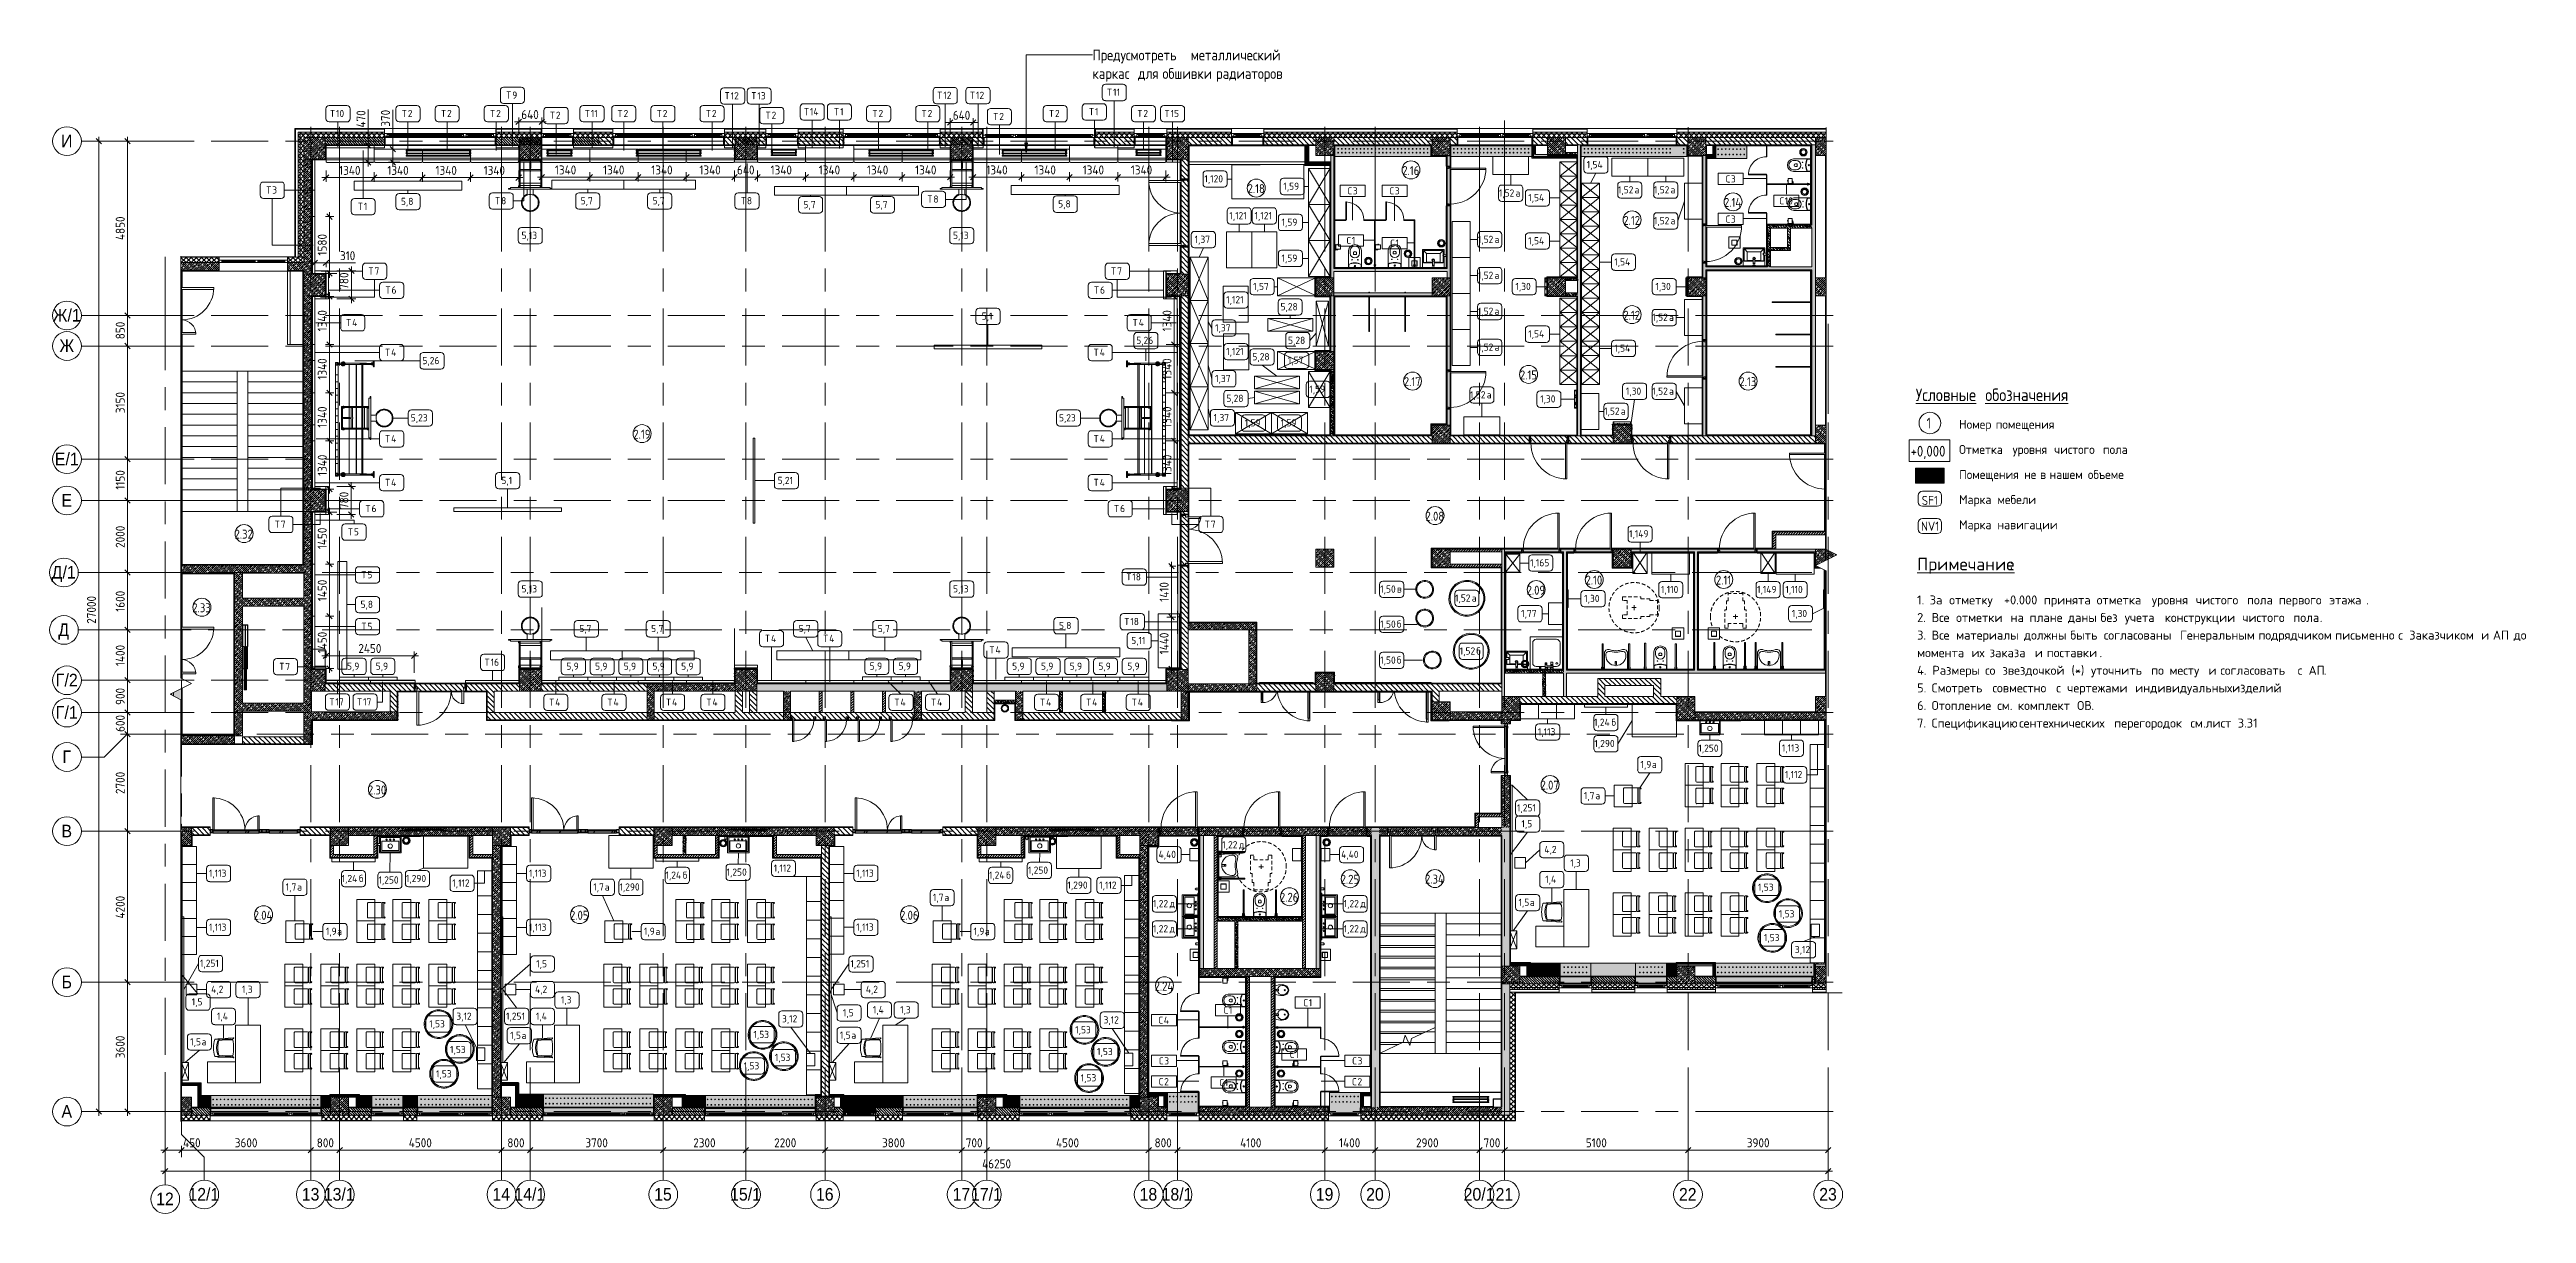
# Model space of a CAD drawing. Header units: millimetres. Extents: x 35092 to 251863, y -8553 to 29549.
# Drawn here: x 35092 to 103977, y -2835 to 29549 of the extents above; entities that cross this region are included whole.
import ezdxf

# ---------------------------------------------------------------- set-up
doc = ezdxf.new("R2010")
doc.units = ezdxf.units.MM
doc.linetypes.add('200_ШТРИХ__ш1_п0_6_', pattern=[160, 100, -60])
doc.linetypes.add('Осевая', pattern=[3175, 635, -476.25, 1587.5, -476.25])
for name, color, linetype, lineweight in [('0-1', 7, 'Continuous', 9), ('A-ANNO-DIMS', 7, 'Continuous', 9), ('A-ANNO-DIMS-100', 7, 'Continuous', 9), ('A-AREA-IDEN', 7, 'Continuous', 9), ('A-DETL', 7, 'Continuous', 9), ('A-DETL-GENF', 7, 'Continuous', 9), ('A-DOOR', 7, 'Continuous', 9), ('A-DOOR-FRAM-2', 7, 'Continuous', 9), ('A-GENM', 7, 'Continuous', 9), ('A-GENM-IDEN', 7, 'Continuous', 9), ('A-GLAZ', 7, 'Continuous', 9), ('A-GLAZ-1', 7, 'Continuous', 13), ('A-GLAZ-CURT', 7, 'Continuous', 9), ('A-GLAZ-CURT-1', 7, 'Continuous', 25), ('A-GLAZ-CWMG', 7, 'Continuous', 9), ('A-GLAZ-CWMG-1', 7, 'Continuous', 25), ('A-WALL', 7, 'Continuous', 9), ('G-ANNO-TEXT', 7, 'Continuous', 9), ('I-FURN', 7, 'Continuous', 9), ('I-FURN-IDEN', 7, 'Continuous', 9), ('I-WALL', 7, 'Continuous', 9), ('P-SANR-FIXT', 7, 'Continuous', 9), ('P-SANR-FIXT-1', 7, 'Continuous', 13), ('S-COLS', 7, 'Continuous', 9), ('S-STRS-1', 7, 'Continuous', 9), ('S-STRS-MBND', 7, 'Continuous', 9), ('Знаки', 7, 'Continuous', 9), ('Оси', 7, 'Continuous', 9), ('Оси-1', 7, 'Continuous', 20), ('Оси-2', 7, 'Осевая', 9)]:
    doc.layers.add(name, color=color, linetype=linetype, lineweight=lineweight)
for name, color, linetype, lineweight, true_color in [('A-DETL-GENF-1', 7, 'Continuous', 9, 0xf5f5f5), ('A-DOOR-1', 7, 'Continuous', 9, 0xc0c0c0), ('A-DOOR-FRAM-1', 7, 'Continuous', 9, 0xc0c0c0), ('A-WALL-1', 9, 'Continuous', 9, 0x808080), ('A-WALL-FNSH-1', 9, 'Continuous', 9, 0x808080), ('G-ANNO-TEXT-1', 7, 'Continuous', 9, 0x3c3c3c), ('G-ANNO-TEXT-2', 7, 'Continuous', 9, 0x008000), ('I-FURN-1', 9, 'Continuous', 9, 0x808080), ('I-FURN-2', 9, '200_ШТРИХ__ш1_п0_6_', 9, 0x808080), ('M-EQPM-1', 7, 'Continuous', 9, 0xb2b2b2), ('P-SANR-FIXT-2', 9, 'Continuous', 13, 0x808080), ('P-SANR-FIXT-3', 7, 'Continuous', 13, 0x260000)]:
    doc.layers.add(name, color=color, linetype=linetype, lineweight=lineweight, true_color=true_color)
doc.styles.add('Arial', font='arial.ttf', dxfattribs={"width": 0.9, "height": 350})
doc.styles.add('GOST Common', font='GOST_Common.ttf', dxfattribs={"height": 200})
doc.styles.add('GOST Common_1', font='GOST_Common.ttf', dxfattribs={"width": 0.9, "height": 250})
doc.styles.add('GOST Common_2', font='GOST_Common.ttf', dxfattribs={"width": 0.9, "height": 300})
doc.styles.add('GOST Common_3', font='GOST_Common.ttf', dxfattribs={"height": 250})
doc.styles.add('GOST Common_4', font='GOST_Common.ttf', dxfattribs={"width": 0.9, "height": 350})
doc.styles.add('ISOCPEUR', font='isocpeur.ttf', dxfattribs={"width": 0.9, "height": 250})
doc.styles.add('ISOCPEUR_1', font='isocpeur.ttf', dxfattribs={"height": 250})
doc.styles.add('ISOCPEUR_2', font='isocpeur.ttf', dxfattribs={"height": 350})
doc.dimstyles.new('ISO-2_5_0_9К_БОЛЬШОЙ', dxfattribs={"dimscale": 304.8, "dimtxt": 248.995294, "dimasz": 0.492126, "dimexe": 0.393701, "dimexo": 0.984252, "dimgap": 0, "dimtad": 1, "dimdec": 0, "dimrnd": 10, "dimzin": 0, "dimdsep": 46, "dimtxsty": 'ISOCPEUR', "dimblk1": 'OBLIQUE', "dimblk2": 'OBLIQUE', "dimsah": 1, "dimcen": 0.09, "dimdle": 0.393701, "dimazin": 0, "dimtfac": 1, "dimtdec": 4, "dimtix": 1, "dimtmove": 0, "dimatfit": 3, "dimfxl": 1, "dimtvp": 1, "dimtolj": 1, "dimtzin": 0, "dimarcsym": 2})
doc.dimstyles.new('ISO-2_5_0_9К_БОЛЬШОЙ_1', dxfattribs={"dimscale": 304.8, "dimtxt": 248.995294, "dimasz": 0.492126, "dimexe": 0.393701, "dimexo": 0.984252, "dimgap": 0, "dimtad": 1, "dimdec": 0, "dimrnd": 10, "dimzin": 0, "dimdsep": 46, "dimtxsty": 'ISOCPEUR', "dimblk1": 'OBLIQUE', "dimblk2": 'OBLIQUE', "dimsah": 1, "dimcen": 0.09, "dimdle": 0.393701, "dimazin": 0, "dimtfac": 1, "dimtdec": 4, "dimtix": 1, "dimtmove": 2, "dimatfit": 3, "dimfxl": 1, "dimtvp": 1, "dimtolj": 1, "dimtzin": 0, "dimarcsym": 2})
doc.dimstyles.new('ISO-2_5_0_9К_БОЛЬШОЙ_2', dxfattribs={"dimscale": 304.8, "dimtxt": 248.995294, "dimasz": 0.492126, "dimexe": 0.393701, "dimexo": 0.984252, "dimgap": 0, "dimtad": 1, "dimdec": 0, "dimrnd": 10, "dimzin": 0, "dimdsep": 46, "dimtxsty": 'ISOCPEUR', "dimblk1": 'OBLIQUE', "dimblk2": 'OBLIQUE', "dimsah": 1, "dimcen": 0.09, "dimdle": 0.393701, "dimazin": 0, "dimtfac": 1, "dimtdec": 4, "dimtix": 1, "dimtmove": 1, "dimatfit": 3, "dimfxl": 1, "dimtvp": 1, "dimtolj": 1, "dimtzin": 0, "dimarcsym": 2})
pattern_1 = [(45, (0, 0), (-57.02463, 57.02463), []), (45, (57.025, 0), (-57.02463, 57.02463), [100.806, -20.161, 3.353, -16.808])]
pattern_2 = [(135, (0, 0), (-70.71068, -70.71068), [])]
pattern_3 = [(135, (0, 0), (-35.35534, -35.35534), [])]
pattern_4 = [(45, (0, 0), (-70.71068, 70.71068), []), (135, (0, 0), (-70.71068, -70.71068), [])]
pattern_5 = [(45, (0, 0), (-35.35534, 35.35534), [])]
pattern_6 = [(135, (0, 0), (-75.43415, -75.43415), [106.68, -17.78, 3.556, -17.78]), (135, (0, 75.39), (-75.43415, -75.43415), []), (50, (0, 0), (127.52922, -11.15758), [13.335, -146.685]), (355, (0, 0), (-24.66966, 133.74002), [10.668, -117.348]), (100.451, (10.63, -0.93), (102.85973, 122.58178), [11.333, -124.663]), (46.184, (0, 35.56), (189.75516, -29.43036), [20.002, -220.027]), (96.636, (15.81, 33.1), (166.1822, 173.1996), [17, -186.995]), (351.184, (0, 35.56), (166.18393, 173.19757), [16.002, -176.022]), (21, (17.78, 26.67), (106.13027, -71.58603), [13.335, -146.685]), (326, (17.78, 26.67), (43.26188, 128.93175), [10.668, -117.348]), (71.451, (26.62, 20.7), (149.39198, 57.34505), [11.333, -124.663]), (37.5, (0, 0), (2.162228, 59.188357), [3.353, -112.573, 3.353, -115.773, -117.792]), (37.5, (0, 0), (2.162228, 59.188357), [-235.052, 3.353, -114.44]), (7.5, (0, 0), (46.773857, 70.126152), [3.353, -64.567, 3.353, -109.906, -44.894]), (7.5, (0, 0), (46.773857, 70.126152), [-181.178, 3.353, -41.542]), (327.5, (-39.65, 0), (94.91367, -4.010093), [3.353, -41.097, 3.353, -135.331, -184.023]), (327.5, (-39.65, 0), (94.91367, -4.010093), [-183.134, 3.353, -180.67]), (317.5, (-57.43, 0), (103.69057, 17.79882), [3.353, -54.432, 3.353, -88.748, -130.683]), (317.5, (-57.43, 0), (103.69057, 17.79882), [-149.885, 3.353, -127.33])]
pattern_7 = [(135, (1751.41, 174.685), (-14.14214, -14.14214), []), (225, (1751.41, 174.685), (14.14214, -14.14214), [])]
pattern_8 = [(45, (-371.384, 174.685), (-14.1421, 14.1421), []), (135, (-371.384, 174.685), (-14.1421, -14.1421), [])]
pattern_9 = [(135, (1751.41, 104.685), (-14.14214, -14.14214), []), (225, (1751.41, 104.685), (14.14214, -14.14214), [])]
pattern_10 = [(45, (-371.384, 104.685), (-14.1421, 14.1421), []), (135, (-371.384, 104.685), (-14.1421, -14.1421), [])]
pattern_11 = [(0, (0, 0), (121.92, 30.48), [10.058, -81.382, 10.058, -81.382, -487.68]), (0, (0, 0), (121.92, 30.48), [-182.88, 10.058, -172.822, 10.058, -81.382, -213.36]), (0, (0, 0), (121.92, 30.48), [-457.2, 10.058, -50.902, 10.058, -142.342]), (120, (45.72, 15.24), (-87.356454, 90.345817), [10.058, -81.382, 10.058, -81.382, -487.68]), (120, (45.72, 15.24), (-87.356454, 90.345817), [-182.88, 10.058, -172.822, 10.058, -81.382, -213.36]), (120, (45.72, 15.24), (-87.356454, 90.345817), [-457.2, 10.058, -50.902, 10.058, -142.342]), (240, (60.96, 76.2), (-34.563546, -120.825817), [10.058, -81.382, 10.058, -81.382, -487.68]), (240, (60.96, 76.2), (-34.563546, -120.825817), [-182.88, 10.058, -172.822, 10.058, -81.382, -213.36]), (240, (60.96, 76.2), (-34.563546, -120.825817), [-457.2, 10.058, -50.902, 10.058, -142.342])]
pattern_12 = [(45, (50, 50), (-200, 0), [141.42, -141.42]), (45, (100, 50), (-200, 0), [70.71, -212.13]), (45, (50, 100), (-200, 0), [70.71, -212.13])]
pattern_13 = [(45, (0, 0), (-106.06602, 106.06602), []), (135, (0, 0), (-106.06602, -106.06602), [])]
pattern_14 = [(18.435, (-2539, 66948.71), (832.99954, 416.50086), [158.05, -1159.038]), (49.399, (-2389.06, 66998.69), (2082.486787, 2499.010644), [76.799, -3763.143]), (46.848, (-2339.08, 66640.5), (5830.957739, 6247.5402574), [182.691, -8951.868]), (19.983, (-2214.13, 66773.78), (3332.002656, 1249.49393), [97.5, -4777.508]), (0, (-2539, 66807.1), (416.5, 416.5), [83.3, -333.2]), (28.443, (-2455.7, 66807.1), (-5414.4962996, -2915.5071394), [227.365, -11140.87]), (354.289, (-2255.78, 66915.39), (-3748.496867, 416.5263), [83.716, -4102.058]), (39.806, (-2172.48, 66907.06), (-2082.48651, -1666.01521), [65.059, -3187.91])]
pattern_15 = [(18.435, (-1212.79, 70334.71), (832.99954, 416.50086), [158.051, -1159.038]), (49.399, (-1062.845, 70384.69), (2082.486787, 2499.010644), [76.799, -3763.143]), (46.848, (-1012.865, 70026.5), (5830.957739, 6247.5402574), [182.691, -8951.868]), (19.983, (-887.915, 70159.78), (3332.002656, 1249.49393), [97.5, -4777.508]), (0, (-1212.8, 70193.1), (416.5, 416.5), [83.3, -333.2]), (28.443, (-1129.485, 70193.1), (-5414.4962996, -2915.5071394), [227.365, -11140.87]), (354.289, (-929.565, 70301.39), (-3748.496867, 416.5263), [83.716, -4102.058]), (39.806, (-846.265, 70293.06), (-2082.48651, -1666.01521), [65.059, -3187.91])]
pattern_16 = [(18.435, (-1240, 66948.71), (832.99954, 416.50086), [158.05, -1159.038]), (49.399, (-1090.06, 66998.69), (2082.486787, 2499.010644), [76.799, -3763.143]), (46.848, (-1040.08, 66640.5), (5830.957739, 6247.5402574), [182.691, -8951.868]), (19.983, (-915.13, 66773.78), (3332.002656, 1249.49393), [97.5, -4777.508]), (0, (-1240, 66807.1), (416.5, 416.5), [83.3, -333.2]), (28.443, (-1156.7, 66807.1), (-5414.4962996, -2915.5071394), [227.365, -11140.87]), (354.289, (-956.78, 66915.39), (-3748.496867, 416.5263), [83.716, -4102.058]), (39.806, (-873.48, 66907.06), (-2082.48651, -1666.01521), [65.059, -3187.91])]
pattern_17 = [(108.435, (-70732.71, -24798.48), (-416.50086, 832.99954), [158.051, -1159.038]), (139.399, (-70782.69, -24648.54), (-2499.010644, 2082.486787), [76.799, -3763.143]), (136.848, (-70424.5, -24598.56), (-6247.5402574, 5830.957739), [182.691, -8951.868]), (109.983, (-70557.78, -24473.61), (-1249.49393, 3332.002656), [97.5, -4777.508]), (90, (-70591.1, -24798.5), (-416.5, 416.5), [83.3, -333.2]), (118.443, (-70591.1, -24715.18), (2915.5071394, -5414.4962996), [227.365, -11140.87]), (84.289, (-70699.39, -24515.26), (-416.5263, -3748.496867), [83.716, -4102.058]), (129.806, (-70691.06, -24431.96), (1666.01521, -2082.48651), [65.059, -3187.91])]
pattern_18 = [(108.435, (-71843.08, -24798.48), (-416.50086, 832.99954), [158.051, -1159.038]), (139.399, (-71893.06, -24648.54), (-2499.010644, 2082.486787), [76.799, -3763.143]), (136.848, (-71534.869, -24598.56), (-6247.5402574, 5830.957739), [182.691, -8951.868]), (109.983, (-71668.15, -24473.61), (-1249.49393, 3332.002656), [97.5, -4777.508]), (90, (-71701.47, -24798.5), (-416.5, 416.5), [83.3, -333.2]), (118.443, (-71701.469, -24715.18), (2915.5071394, -5414.4962996), [227.365, -11140.87]), (84.289, (-71809.76, -24515.26), (-416.5263, -3748.496867), [83.716, -4102.058]), (129.806, (-71801.43, -24431.96), (1666.01521, -2082.48651), [65.059, -3187.91])]
pattern_19 = [(18.435, (-24691, 82737.24), (832.99954, 416.50086), [158.051, -1159.038]), (49.399, (-24541.06, 82787.216), (2082.486787, 2499.010644), [76.799, -3763.143]), (46.848, (-24491.08, 82429.026), (5830.957739, 6247.5402574), [182.691, -8951.868]), (19.983, (-24366.13, 82562.306), (3332.002656, 1249.49393), [97.5, -4777.508]), (0, (-24691, 82595.63), (416.5, 416.5), [83.3, -333.2]), (28.443, (-24607.7, 82595.626), (-5414.4962996, -2915.5071394), [227.365, -11140.87]), (354.289, (-24407.78, 82703.916), (-3748.496867, 416.5263), [83.716, -4102.058]), (39.806, (-24324.48, 82695.586), (-2082.48651, -1666.01521), [65.059, -3187.91])]

msp = doc.modelspace()

# ---------------------------------------------------------------- texts
at = {"layer": 'A-AREA-IDEN', "char_height": 250, "attachment_point": 1, "style": 'GOST Common_1'}
for s, insert, width in [('2.16', (72713, 26306.9), 606.076), ('2.18', (68410.2, 25802.9), 606.076), ('2.12', (78861, 24919.1), 606.076), ('2.14', (81659.6, 25419.1), 627.721), ('2.12', (78861, 22280.7), 606.076), ('2.17', (72755.5, 20432.7), 606.076), ('2.15', (75983.7, 20619.8), 606.076), ('2.13', (82089.2, 20432.7), 606.076), ('2.19', (51329.1, 18970.2), 606.076), ('2.08', (73358, 16689.9), 663.797), ('2.32', (40237.4, 16189.9), 663.797), ('2.09', (76170.4, 14631.3), 663.797), ('2.10', (77808.3, 14912.1), 606.076), ('2.11', (81434.6, 14912.1), 548.354), ('2.33', (39063.1, 14141.1), 663.797), ('2.30', (43945.1, 9074), 663.797), ('2.07', (76557.8, 9207.8), 663.797), ('2.25', (70998.4, 6587.5), 663.797), ('2.34', (73344.4, 6592.5), 685.443), ('2.04', (40769.7, 5587.5), 685.443), ('2.05', (49566.3, 5587.5), 663.797), ('2.06', (58745.2, 5587.5), 663.797), ('2.26', (69310.1, 6087.5), 663.797), ('2.24', (65824.6, 3612), 685.443)]:
    msp.add_mtext(s, dxfattribs=dict(at, insert=insert, width=width))
at = {"layer": 'A-GENM-IDEN', "char_height": 200, "attachment_point": 1, "style": 'GOST Common'}
for s, insert, width in [('\\fGOST Common|b0|i0|c204|p34|;С', (71191, 25716.3), 176.371), ('\\fGOST Common|b0|i0|c204|p34|;3', (71336.5, 25716.3), 168.354), ('\\fGOST Common|b0|i0|c204|p34|;С', (72359, 25716.3), 176.371), ('\\fGOST Common|b0|i0|c204|p34|;3', (72504.6, 25716.3), 168.354), ('\\fGOST Common|b0|i0|c204|p34|;С', (81706.6, 26048.5), 176.371), ('\\fGOST Common|b0|i0|c204|p34|;3', (81852.1, 26048.5), 168.354), ('\\fGOST Common|b0|i0|c204|p34|;С', (81706.6, 24931.4), 176.371), ('\\fGOST Common|b0|i0|c204|p34|;3', (81852.1, 24931.4), 168.354), ('\\fGOST Common|b0|i0|c204|p34|;С', (83204.1, 25437.7), 176.371), ('10', (83349.7, 25437.7), 296.624), ('\\fGOST Common|b0|i0|c204|p34|;С', (71164.7, 24335.8), 176.371), ('\\fGOST Common|b0|i0|c204|p34|;1', (71310.2, 24335.8), 120.253), ('\\fGOST Common|b0|i0|c204|p34|;С', (72379, 24260.7), 176.371), ('\\fGOST Common|b0|i0|c204|p34|;1', (72524.6, 24260.7), 120.253), ('\\fGOST Common|b0|i0|c204|p34|;С', (67746.1, 2923.6), 176.371), ('\\fGOST Common|b0|i0|c204|p34|;1', (67891.7, 2923.6), 120.253), ('\\fGOST Common|b0|i0|c204|p34|;С', (69965.3, 3129.8), 176.371), ('\\fGOST Common|b0|i0|c204|p34|;1', (70110.9, 3129.8), 120.253), ('\\fGOST Common|b0|i0|c204|p34|;С', (65934.3, 2643.7), 176.371), ('\\fGOST Common|b0|i0|c204|p34|;4', (66079.8, 2643.7), 200.422), ('\\fGOST Common|b0|i0|c204|p34|;С', (65947.3, 1510.4), 176.371), ('\\fGOST Common|b0|i0|c204|p34|;3', (66092.8, 1510.4), 168.354), ('\\fGOST Common|b0|i0|c204|p34|;С', (69587.8, 1687.9), 176.371), ('\\fGOST Common|b0|i0|c204|p34|;1', (69733.4, 1687.9), 120.253), ('\\fGOST Common|b0|i0|c204|p34|;С', (71322.7, 1510.4), 176.371), ('\\fGOST Common|b0|i0|c204|p34|;3', (71468.3, 1510.4), 168.354), ('\\fGOST Common|b0|i0|c204|p34|;С', (65943.8, 932.1), 176.371), ('\\fGOST Common|b0|i0|c204|p34|;2', (66089.3, 932.1), 176.371), ('\\fGOST Common|b0|i0|c204|p34|;С', (67629.7, 907.7), 176.371), ('\\fGOST Common|b0|i0|c204|p34|;1', (67775.2, 907.7), 120.253), ('\\fGOST Common|b0|i0|c204|p34|;С', (71319.2, 929.9), 176.371), ('\\fGOST Common|b0|i0|c204|p34|;2', (71464.8, 929.9), 176.371)]:
    msp.add_mtext(s, dxfattribs=dict(at, insert=insert, width=width))
at = {"layer": 'G-ANNO-TEXT', "attachment_point": 1}
for s, insert, char_height, width, style in [('каркас', (64096.3, 29030.8), 300, 1421.392, 'GOST Common_2'), ('Предусмотреть', (64096.3, 29546.7), 300, 3196.328, 'GOST Common_2'), ('\\fGOST Common|b0|i0|c204|p34|;\\W.9; ', (65269, 29030.8), 300, 115.443, 'GOST Common_2'), ('для', (65364.3, 29030.8), 300, 707.088, 'GOST Common_2'), ('\\fGOST Common|b0|i0|c204|p34|;\\W.9; ', (65947.7, 29030.8), 300, 115.443, 'GOST Common_2'), ('обшивки', (66042.9, 29030.8), 300, 1695.569, 'GOST Common_2'), ('\\fGOST Common|b0|i0|c204|p34|;\\W.9; ', (66733.5, 29546.7), 300, 115.443, 'GOST Common_2'), ('металлический', (66828.8, 29546.7), 300, 3131.391, 'GOST Common_2'), ('\\fGOST Common|b0|i0|c204|p34|;\\W.9; ', (67441.9, 29030.8), 300, 115.443, 'GOST Common_2'), ('радиаторов', (67537.2, 29030.8), 300, 2460.379, 'GOST Common_2'), ('\\fGOST Common|b0|i0|c204|p34|;\\W.9; ', (69412.4, 29546.7), 300, 115.443, 'GOST Common_2'), ('\\LУсловные', (86991.7, 20117.7), 350, 2215.063, 'GOST Common_4'), ('\\L\\fGOST Common|b0|i0|c204|p34|;\\W.9;\\L ', (88819.3, 20117.7), 350, 129.873, 'GOST Common_4'), ('\\Lобозначения', (88926.4, 20117.7), 350, 3015.948, 'GOST Common_4'), ('\\fGOST Common|b0|i0|c204|p34|;\\W.9;1', (87291.7, 19303.4), 300, 173.165, 'GOST Common_2'), ('\\LПримечание', (87030.4, 15407.8), 350, 3110.548, 'ISOCPEUR_2'), ('\\L\\fISOCPEUR|b0|i0|c204|p34|;\\L:', (89596.8, 15407.8), 350, 128.27, 'ISOCPEUR_2'), ('1. ', (87030.4, 14359.9), 250, 424.894, 'ISOCPEUR_1'), ('2. ', (87030.4, 13870.4), 250, 489.029, 'ISOCPEUR_1'), ('За', (87380.9, 14359.9), 250, 472.996, 'ISOCPEUR_1'), ('Все', (87433.9, 13870.4), 250, 641.35, 'ISOCPEUR_1'), ('\\fISOCPEUR|b0|i0|c204|p34|; ', (87771.2, 14359.9), 250, 184.388, 'ISOCPEUR_1'), ('отметку', (87923.3, 14359.9), 250, 1651.476, 'ISOCPEUR_1'), ('\\fISOCPEUR|b0|i0|c204|p34|; ', (87963, 13870.4), 250, 184.388, 'ISOCPEUR_1'), ('отметки', (88115.2, 13870.4), 250, 1651.476, 'ISOCPEUR_1'), (' +0.000 ', (89285.9, 14359.9), 250, 1539.24, 'ISOCPEUR_1'), ('\\fISOCPEUR|b0|i0|c204|p34|; ', (89477.8, 13870.4), 250, 184.388, 'ISOCPEUR_1'), ('на', (89629.9, 13870.4), 250, 456.962, 'ISOCPEUR_1'), ('\\fISOCPEUR|b0|i0|c204|p34|; ', (90006.9, 13870.4), 250, 184.388, 'ISOCPEUR_1'), ('плане', (90159.1, 13870.4), 250, 1106.329, 'ISOCPEUR_1'), ('принята', (90555.9, 14359.9), 250, 1595.358, 'ISOCPEUR_1'), ('\\fISOCPEUR|b0|i0|c204|p34|; ', (91071.9, 13870.4), 250, 184.388, 'ISOCPEUR_1'), ('даны', (91224, 13870.4), 250, 913.924, 'ISOCPEUR_1'), ('\\fISOCPEUR|b0|i0|c204|p34|; ', (91872.2, 14359.9), 250, 184.388, 'ISOCPEUR_1'), ('\\fISOCPEUR|b0|i0|c204|p34|; ', (91978.1, 13870.4), 250, 184.388, 'ISOCPEUR_1'), ('отметка', (92024.4, 14359.9), 250, 1675.527, 'ISOCPEUR_1'), ('без', (92130.2, 13870.4), 250, 633.333, 'ISOCPEUR_1'), ('\\fISOCPEUR|b0|i0|c204|p34|; ', (92652.8, 13870.4), 250, 184.388, 'ISOCPEUR_1'), ('учета', (92804.9, 13870.4), 250, 1162.447, 'ISOCPEUR_1'), ('\\fISOCPEUR|b0|i0|c204|p34|; ', (93406.8, 14359.9), 250, 184.388, 'ISOCPEUR_1'), ('уровня', (93559, 14359.9), 250, 1298.734, 'ISOCPEUR_1'), ('\\fISOCPEUR|b0|i0|c204|p34|; ', (93764, 13870.4), 250, 184.388, 'ISOCPEUR_1'), ('конструкции', (93916.1, 13870.4), 250, 2429.113, 'ISOCPEUR_1'), ('\\fISOCPEUR|b0|i0|c204|p34|; ', (94630.5, 14359.9), 250, 184.388, 'ISOCPEUR_1'), ('чистого', (94782.7, 14359.9), 250, 1539.24, 'ISOCPEUR_1'), ('\\fISOCPEUR|b0|i0|c204|p34|; ', (95920.4, 13870.4), 250, 184.388, 'ISOCPEUR_1'), ('\\fISOCPEUR|b0|i0|c204|p34|; ', (96052.7, 14359.9), 250, 184.388, 'ISOCPEUR_1'), ('чистого', (96072.5, 13870.4), 250, 1539.24, 'ISOCPEUR_1'), ('пола', (96204.8, 14359.9), 250, 889.873, 'ISOCPEUR_1'), ('\\fISOCPEUR|b0|i0|c204|p34|; ', (96939, 14359.9), 250, 184.388, 'ISOCPEUR_1'), ('первого', (97091.1, 14359.9), 250, 1515.189, 'ISOCPEUR_1'), ('\\fISOCPEUR|b0|i0|c204|p34|; ', (97342.5, 13870.4), 250, 184.388, 'ISOCPEUR_1'), ('пола', (97494.6, 13870.4), 250, 889.873, 'ISOCPEUR_1'), ('\\fISOCPEUR|b0|i0|c204|p34|; ', (98341.3, 14359.9), 250, 184.388, 'ISOCPEUR_1'), ('этажа', (98493.4, 14359.9), 250, 1242.616, 'ISOCPEUR_1'), ('\\fISOCPEUR|b0|i0|c204|p34|;.', (99518.7, 14359.9), 250, 88.186, 'ISOCPEUR_1'), ('3. ', (87030.4, 13381), 250, 489.029, 'ISOCPEUR_1'), ('Все', (87433.9, 13381), 250, 641.35, 'ISOCPEUR_1'), ('\\fISOCPEUR|b0|i0|c204|p34|; ', (87963, 13381), 250, 184.388, 'ISOCPEUR_1'), ('материалы', (88115.2, 13381), 250, 2100.421, 'ISOCPEUR_1'), ('\\fISOCPEUR|b0|i0|c204|p34|; ', (89848.2, 13381), 250, 184.388, 'ISOCPEUR_1'), ('должны', (90000.3, 13381), 250, 1378.902, 'ISOCPEUR_1'), ('\\fISOCPEUR|b0|i0|c204|p34|; ', (91138, 13381), 250, 184.388, 'ISOCPEUR_1'), ('быть', (91290.2, 13381), 250, 945.991, 'ISOCPEUR_1'), ('\\fISOCPEUR|b0|i0|c204|p34|; ', (92070.7, 13381), 250, 184.388, 'ISOCPEUR_1'), ('согласованы', (92222.8, 13381), 250, 2389.029, 'ISOCPEUR_1'), ('\\fISOCPEUR|b0|i0|c204|p34|; ', (94194, 13381), 250, 184.388, 'ISOCPEUR_1'), ('Генеральным', (94346.1, 13381), 250, 2453.164, 'ISOCPEUR_1'), ('\\fISOCPEUR|b0|i0|c204|p34|; ', (96370.2, 13381), 250, 184.388, 'ISOCPEUR_1'), ('подрядчиком', (96522.3, 13381), 250, 2405.062, 'ISOCPEUR_1'), ('\\fISOCPEUR|b0|i0|c204|p34|;.', (98228.9, 13870.4), 250, 88.186, 'ISOCPEUR_1'), ('\\fISOCPEUR|b0|i0|c204|p34|; ', (98506.7, 13381), 250, 184.388, 'ISOCPEUR_1'), ('письменно', (98658.8, 13381), 250, 1940.084, 'ISOCPEUR_1'), ('\\fISOCPEUR|b0|i0|c204|p34|; ', (100259.5, 13381), 250, 184.388, 'ISOCPEUR_1'), ('\\fISOCPEUR|b0|i0|c204|p34|;с', (100411.7, 13381), 250, 184.388, 'ISOCPEUR_1'), ('\\fISOCPEUR|b0|i0|c204|p34|; ', (100563.8, 13381), 250, 184.388, 'ISOCPEUR_1'), ('Заказчиком', (100715.9, 13381), 250, 2236.708, 'ISOCPEUR_1'), ('\\fISOCPEUR|b0|i0|c204|p34|; ', (102561.4, 13381), 250, 184.388, 'ISOCPEUR_1'), ('\\fISOCPEUR|b0|i0|c204|p34|;и', (102713.5, 13381), 250, 216.456, 'ISOCPEUR_1'), ('\\fISOCPEUR|b0|i0|c204|p34|; ', (102892.1, 13381), 250, 184.388, 'ISOCPEUR_1'), ('АП', (103044.3, 13381), 250, 513.08, 'ISOCPEUR_1'), ('\\fISOCPEUR|b0|i0|c204|p34|; ', (103467.6, 13381), 250, 184.388, 'ISOCPEUR_1'), ('до', (103619.7, 13381), 250, 432.911, 'ISOCPEUR_1'), ('\\fISOCPEUR|b0|i0|c204|p34|; ', (103976.9, 13381), 250, 184.388, 'ISOCPEUR_1'), ('4. ', (87030.4, 12402), 250, 513.08, 'ISOCPEUR_1'), ('момента', (87030.4, 12891.5), 250, 1643.459, 'ISOCPEUR_1'), ('Размеры', (87453.7, 12402), 250, 1595.358, 'ISOCPEUR_1'), ('\\fISOCPEUR|b0|i0|c204|p34|; ', (88386.4, 12891.5), 250, 184.388, 'ISOCPEUR_1'), ('их', (88538.5, 12891.5), 250, 432.911, 'ISOCPEUR_1'), ('\\fISOCPEUR|b0|i0|c204|p34|; ', (88770, 12402), 250, 184.388, 'ISOCPEUR_1'), ('\\fISOCPEUR|b0|i0|c204|p34|; ', (88895.7, 12891.5), 250, 184.388, 'ISOCPEUR_1'), ('заказа', (89047.8, 12891.5), 250, 1338.818, 'ISOCPEUR_1'), ('\\fISOCPEUR|b0|i0|c204|p34|; ', (89252.9, 12402), 250, 184.388, 'ISOCPEUR_1'), ('звездочкой', (89405, 12402), 250, 2132.489, 'ISOCPEUR_1'), ('\\fISOCPEUR|b0|i0|c204|p34|; ', (90152.4, 12891.5), 250, 184.388, 'ISOCPEUR_1'), ('\\fISOCPEUR|b0|i0|c204|p34|;и', (90304.6, 12891.5), 250, 216.456, 'ISOCPEUR_1'), ('\\fISOCPEUR|b0|i0|c204|p34|; ', (90483.2, 12891.5), 250, 184.388, 'ISOCPEUR_1'), ('поставки', (90635.3, 12891.5), 250, 1779.746, 'ISOCPEUR_1'), (' (*) ', (91164.5, 12402), 250, 849.789, 'ISOCPEUR_1'), ('\\fISOCPEUR|b0|i0|c204|p34|;.', (92103.7, 12891.5), 250, 88.186, 'ISOCPEUR_1'), ('\\fISOCPEUR|b0|i0|c204|p34|; ', (93387, 12402), 250, 184.388, 'ISOCPEUR_1'), ('\\fISOCPEUR|b0|i0|c204|p34|; ', (93896.3, 12402), 250, 184.388, 'ISOCPEUR_1'), ('\\fISOCPEUR|b0|i0|c204|p34|; ', (94981.1, 12402), 250, 184.388, 'ISOCPEUR_1'), ('\\fISOCPEUR|b0|i0|c204|p34|; ', (95311.8, 12402), 250, 184.388, 'ISOCPEUR_1'), ('\\fISOCPEUR|b0|i0|c204|p34|; ', (97461.6, 12402), 250, 184.388, 'ISOCPEUR_1'), ('\\fISOCPEUR|b0|i0|c204|p34|; ', (97765.8, 12402), 250, 184.388, 'ISOCPEUR_1'), ('АП', (97918, 12402), 250, 513.08, 'ISOCPEUR_1'), ('5. ', (87030.4, 11912.5), 250, 489.029, 'ISOCPEUR_1'), ('Смотреть', (87433.9, 11912.5), 250, 1867.932, 'ISOCPEUR_1'), ('со', (88922.1, 12402), 250, 400.844, 'ISOCPEUR_1'), ('\\fISOCPEUR|b0|i0|c204|p34|; ', (88975.1, 11912.5), 250, 184.388, 'ISOCPEUR_1'), ('совместно', (89127.2, 11912.5), 250, 1964.134, 'ISOCPEUR_1'), ('\\fISOCPEUR|b0|i0|c204|p34|; ', (90747.8, 11912.5), 250, 184.388, 'ISOCPEUR_1'), ('\\fISOCPEUR|b0|i0|c204|p34|;с', (90899.9, 11912.5), 250, 184.388, 'ISOCPEUR_1'), ('\\fISOCPEUR|b0|i0|c204|p34|; ', (91052, 11912.5), 250, 184.388, 'ISOCPEUR_1'), ('чертежами', (91204.2, 11912.5), 250, 2108.438, 'ISOCPEUR_1'), ('уточнить', (91865.6, 12402), 250, 1843.881, 'ISOCPEUR_1'), ('\\fISOCPEUR|b0|i0|c204|p34|; ', (92943.8, 11912.5), 250, 184.388, 'ISOCPEUR_1'), ('индивидуальных', (93095.9, 11912.5), 250, 3078.48, 'ISOCPEUR_1'), ('по', (93539.1, 12402), 250, 432.911, 'ISOCPEUR_1'), ('месту', (94048.4, 12402), 250, 1130.379, 'ISOCPEUR_1'), ('\\fISOCPEUR|b0|i0|c204|p34|;и', (95133.2, 12402), 250, 216.456, 'ISOCPEUR_1'), ('согласовать', (95464, 12402), 250, 2421.096, 'ISOCPEUR_1'), ('\\fISOCPEUR|b0|i0|c204|p34|; ', (95635.9, 11912.5), 250, 184.388, 'ISOCPEUR_1'), ('изделий', (95788.1, 11912.5), 250, 1499.156, 'ISOCPEUR_1'), ('\\fISOCPEUR|b0|i0|c204|p34|;с', (97613.7, 12402), 250, 184.388, 'ISOCPEUR_1'), ('\\fISOCPEUR|b0|i0|c204|p34|;.', (98341.3, 12402), 250, 88.186, 'ISOCPEUR_1'), ('6. ', (87030.4, 11423), 250, 489.029, 'ISOCPEUR_1'), ('Отопление', (87433.9, 11423), 250, 2028.269, 'ISOCPEUR_1'), ('\\fISOCPEUR|b0|i0|c204|p34|; ', (89107.3, 11423), 250, 184.388, 'ISOCPEUR_1'), ('см', (89259.5, 11423), 250, 424.894, 'ISOCPEUR_1'), ('. ', (89610.1, 11423), 250, 272.574, 'ISOCPEUR_1'), ('комплект', (89834.9, 11423), 250, 1811.814, 'ISOCPEUR_1'), ('\\fISOCPEUR|b0|i0|c204|p34|; ', (91329.8, 11423), 250, 184.388, 'ISOCPEUR_1'), ('ОВ', (91482, 11423), 250, 481.013, 'ISOCPEUR_1'), ('\\fISOCPEUR|b0|i0|c204|p34|;.', (91878.9, 11423), 250, 88.186, 'ISOCPEUR_1'), ('\\fISOCPEUR|b0|i0|c204|p34|;.', (97025, 11912.5), 250, 88.186, 'ISOCPEUR_1'), ('7. ', (87030.4, 10933.6), 250, 489.029, 'ISOCPEUR_1'), ('Спецификацию', (87433.9, 10933.6), 250, 2765.822, 'ISOCPEUR_1'), ('\\fISOCPEUR|b0|i0|c204|p34|; ', (89715.9, 10933.6), 250, 184.388, 'ISOCPEUR_1'), ('сентехнических', (89868, 10933.6), 250, 3022.362, 'ISOCPEUR_1'), ('\\fISOCPEUR|b0|i0|c204|p34|; ', (92361.7, 10933.6), 250, 184.388, 'ISOCPEUR_1'), ('перегородок', (92513.9, 10933.6), 250, 2381.012, 'ISOCPEUR_1'), ('\\fISOCPEUR|b0|i0|c204|p34|; ', (94478.4, 10933.6), 250, 184.388, 'ISOCPEUR_1'), ('см', (94630.5, 10933.6), 250, 424.894, 'ISOCPEUR_1'), ('\\fISOCPEUR|b0|i0|c204|p34|;.', (94981.1, 10933.6), 250, 88.186, 'ISOCPEUR_1'), ('лист', (95053.9, 10933.6), 250, 889.873, 'ISOCPEUR_1'), (' 3.31', (95788.1, 10933.6), 250, 857.806, 'ISOCPEUR_1')]:
    msp.add_mtext(s, dxfattribs=dict(at, insert=insert, char_height=char_height, width=width, style=style))
at = {"layer": 'G-ANNO-TEXT-1', "attachment_point": 1}
for s, insert, char_height, width, style in [('Номер', (88197.9, 19246.1), 250, 1130.379, 'GOST Common_3'), ('\\fGOST Common|b0|i0|c204|p34|; ', (89130.6, 19246.1), 250, 104.219, 'GOST Common_3'), ('помещения', (89216.6, 19246.1), 250, 2060.337, 'GOST Common_3'), ('+0,000', (86849.2, 18523.4), 300, 1269.873, 'GOST Common_2'), ('Отметка', (88197.9, 18546.1), 250, 1699.578, 'GOST Common_3'), ('\\fGOST Common|b0|i0|c204|p34|; ', (89600.2, 18546.1), 250, 104.219, 'GOST Common_3'), ('уровня', (89686.2, 18546.1), 250, 1298.734, 'GOST Common_3'), ('\\fGOST Common|b0|i0|c204|p34|; ', (90757.8, 18546.1), 250, 104.219, 'GOST Common_3'), ('чистого', (90843.8, 18546.1), 250, 1539.24, 'GOST Common_3'), ('\\fGOST Common|b0|i0|c204|p34|; ', (92113.8, 18546.1), 250, 104.219, 'GOST Common_3'), ('пола', (92199.8, 18546.1), 250, 889.873, 'GOST Common_3'), ('Помещения', (88200.3, 17849.1), 250, 2084.387, 'GOST Common_3'), ('\\fGOST Common|b0|i0|c204|p34|; ', (89920.1, 17849.1), 250, 104.219, 'GOST Common_3'), ('не', (90006.1, 17849.1), 250, 432.911, 'GOST Common_3'), ('\\fGOST Common|b0|i0|c204|p34|; ', (90363.3, 17849.1), 250, 104.219, 'GOST Common_3'), ('\\fGOST Common|b0|i0|c204|p34|;в', (90449.3, 17849.1), 250, 216.456, 'GOST Common_3'), ('\\fGOST Common|b0|i0|c204|p34|; ', (90627.9, 17849.1), 250, 104.219, 'GOST Common_3'), ('нашем', (90713.9, 17849.1), 250, 1186.497, 'GOST Common_3'), ('\\fGOST Common|b0|i0|c204|p34|; ', (91692.8, 17849.1), 250, 104.219, 'GOST Common_3'), ('объеме', (91778.8, 17849.1), 250, 1362.869, 'GOST Common_3'), ('Марка', (88197.9, 17151.9), 250, 1186.497, 'GOST Common_3'), ('\\fGOST Common|b0|i0|c204|p34|; ', (89176.9, 17151.9), 250, 104.219, 'GOST Common_3'), ('мебели', (89262.9, 17151.9), 250, 1322.784, 'GOST Common_3'), ('Марка', (88197.9, 16451.9), 250, 1186.497, 'GOST Common_3'), ('\\fGOST Common|b0|i0|c204|p34|; ', (89176.9, 16451.9), 250, 104.219, 'GOST Common_3'), ('навигации', (89262.9, 16451.9), 250, 2020.253, 'GOST Common_3')]:
    msp.add_mtext(s, dxfattribs=dict(at, insert=insert, char_height=char_height, width=width, style=style))
at = {"layer": 'G-ANNO-TEXT-2', "char_height": 250, "attachment_point": 1, "style": 'ISOCPEUR'}
for s, insert, width in [('SF1', (87158.1, 17129.2), 548.354), ('NV1', (87138.3, 16411), 598.861)]:
    msp.add_mtext(s, dxfattribs=dict(at, insert=insert, width=width))
at = {"layer": 'I-FURN-IDEN', "char_height": 200, "attachment_point": 1, "style": 'GOST Common'}
for s, insert, width in [('\\fGOST Common|b0|i0|c204|p34|;Т', (47794.3, 28381.5), 200.422), ('\\fGOST Common|b0|i0|c204|p34|;9', (47959.7, 28381.5), 176.371), ('\\fGOST Common|b0|i0|c204|p34|;Т', (53869.9, 28361.6), 200.422), ('12', (54035.2, 28361.6), 296.624), ('\\fGOST Common|b0|i0|c204|p34|;Т', (54611.2, 28361.6), 200.422), ('13', (54776.5, 28361.6), 288.607), ('\\fGOST Common|b0|i0|c204|p34|;Т', (59782, 28374.6), 200.422), ('12', (59947.4, 28374.6), 296.624), ('\\fGOST Common|b0|i0|c204|p34|;Т', (60693.1, 28374.6), 200.422), ('12', (60858.4, 28374.6), 296.624), ('\\fGOST Common|b0|i0|c204|p34|;Т', (64504.3, 28460.7), 200.422), ('11', (64669.7, 28460.7), 240.506), ('\\fGOST Common|b0|i0|c204|p34|;Т', (42893.3, 27869.1), 200.422), ('10', (43058.6, 27869.1), 296.624), ('\\fGOST Common|b0|i0|c204|p34|;Т', (44890, 27869.1), 200.422), ('\\fGOST Common|b0|i0|c204|p34|;2', (45055.4, 27869.1), 176.371), ('\\fGOST Common|b0|i0|c204|p34|;Т', (45980.2, 27869.1), 200.422), ('\\fGOST Common|b0|i0|c204|p34|;2', (46145.6, 27869.1), 176.371), ('\\fGOST Common|b0|i0|c204|p34|;Т', (47346.7, 27869.1), 200.422), ('\\fGOST Common|b0|i0|c204|p34|;2', (47512.1, 27869.1), 176.371), ('\\fGOST Common|b0|i0|c204|p34|;Т', (49008, 27819.1), 200.422), ('\\fGOST Common|b0|i0|c204|p34|;2', (49173.4, 27819.1), 176.371), ('\\fGOST Common|b0|i0|c204|p34|;Т', (49981.2, 27869.1), 200.422), ('11', (50146.6, 27869.1), 240.506), ('\\fGOST Common|b0|i0|c204|p34|;Т', (50890, 27869.1), 200.422), ('\\fGOST Common|b0|i0|c204|p34|;2', (51055.4, 27869.1), 176.371), ('\\fGOST Common|b0|i0|c204|p34|;Т', (51980.2, 27869.1), 200.422), ('\\fGOST Common|b0|i0|c204|p34|;2', (52145.6, 27869.1), 176.371), ('\\fGOST Common|b0|i0|c204|p34|;Т', (53346.7, 27869.1), 200.422), ('\\fGOST Common|b0|i0|c204|p34|;2', (53512.1, 27869.1), 176.371), ('\\fGOST Common|b0|i0|c204|p34|;Т', (55007, 27819.1), 200.422), ('\\fGOST Common|b0|i0|c204|p34|;2', (55172.4, 27819.1), 176.371), ('\\fGOST Common|b0|i0|c204|p34|;Т', (56073.6, 27919.1), 200.422), ('14', (56239, 27919.1), 320.675), ('\\fGOST Common|b0|i0|c204|p34|;Т', (56912, 27919.1), 200.422), ('\\fGOST Common|b0|i0|c204|p34|;1', (57077.4, 27919.1), 120.253), ('\\fGOST Common|b0|i0|c204|p34|;Т', (57979.2, 27869.1), 200.422), ('\\fGOST Common|b0|i0|c204|p34|;2', (58144.6, 27869.1), 176.371), ('\\fGOST Common|b0|i0|c204|p34|;Т', (59345.7, 27869.1), 200.422), ('\\fGOST Common|b0|i0|c204|p34|;2', (59511.1, 27869.1), 176.371), ('\\fGOST Common|b0|i0|c204|p34|;Т', (61338.7, 27785.5), 200.422), ('\\fGOST Common|b0|i0|c204|p34|;2', (61504.1, 27785.5), 176.371), ('\\fGOST Common|b0|i0|c204|p34|;Т', (62889, 27869.1), 200.422), ('\\fGOST Common|b0|i0|c204|p34|;2', (63054.4, 27869.1), 176.371), ('\\fGOST Common|b0|i0|c204|p34|;Т', (64002.2, 27919.1), 200.422), ('\\fGOST Common|b0|i0|c204|p34|;1', (64167.6, 27919.1), 120.253), ('\\fGOST Common|b0|i0|c204|p34|;Т', (65345.7, 27869.1), 200.422), ('\\fGOST Common|b0|i0|c204|p34|;2', (65511.1, 27869.1), 176.371), ('\\fGOST Common|b0|i0|c204|p34|;Т', (66103.5, 27869.1), 200.422), ('15', (66268.8, 27869.1), 296.624), ('1,54', (77842.2, 26446.6), 585.232), ('\\fGOST Common|b0|i0|c204|p34|;Т', (41119.2, 25740.5), 200.422), ('\\fGOST Common|b0|i0|c204|p34|;3', (41284.6, 25740.5), 168.354), ('\\fGOST Common|b0|i0|c204|p34|;Т', (59506.8, 25487.4), 200.422), ('\\fGOST Common|b0|i0|c204|p34|;8', (59672.2, 25487.4), 176.371), ('1,120', (67210, 26051.9), 681.434), ('1,59', (69405.7, 25844.5), 561.181), ('1,52', (75398.3, 25657), 561.181), ('\\fGOST Common|b0|i0|c204|p34|;а', (75861.3, 25657), 200.422), ('1,54', (76214.8, 25528.1), 585.232), ('1,52', (78709.9, 25745.6), 561.181), ('\\fGOST Common|b0|i0|c204|p34|;а', (79172.9, 25745.6), 200.422), ('1,52', (79709.9, 25745.6), 561.181), ('\\fGOST Common|b0|i0|c204|p34|;а', (80172.9, 25745.6), 200.422), ('\\fGOST Common|b0|i0|c204|p34|;Т', (43667.9, 25285), 200.422), ('\\fGOST Common|b0|i0|c204|p34|;1', (43833.2, 25285), 120.253), ('5,8', (44863, 25422.8), 440.928), ('\\fGOST Common|b0|i0|c204|p34|;Т', (47484.4, 25442.1), 200.422), ('\\fGOST Common|b0|i0|c204|p34|;8', (47649.8, 25442.1), 176.371), ('5,7', (49863, 25442.1), 440.928), ('5,7', (51863, 25442.1), 440.928), ('\\fGOST Common|b0|i0|c204|p34|;Т', (54319.6, 25442.1), 200.422), ('\\fGOST Common|b0|i0|c204|p34|;8', (54485, 25442.1), 176.371), ('5,7', (56059.2, 25334.3), 440.928), ('5,7', (58059.2, 25334.3), 440.928), ('5,8', (63143, 25353.1), 440.928), ('1,121', (67903.9, 25026.3), 625.316), ('1,121', (68603.9, 25026.3), 625.316), ('1,59', (69354.3, 24844.5), 561.181), ('1,52', (79709.9, 24887.2), 561.181), ('\\fGOST Common|b0|i0|c204|p34|;а', (80172.9, 24887.2), 200.422), ('5,13', (48217.4, 24478.3), 553.164), ('5,13', (60217.4, 24478.3), 553.164), ('1,37', (66937.5, 24367.2), 553.164), ('1,52', (74814.4, 24367.2), 561.181), ('\\fGOST Common|b0|i0|c204|p34|;а', (75277.4, 24367.2), 200.422), ('1,54', (76214.8, 24328.1), 585.232), ('\\fGOST Common|b0|i0|c204|p34|;Т', (43963.1, 23486.5), 200.422), ('\\fGOST Common|b0|i0|c204|p34|;7', (44128.5, 23486.5), 176.371), ('\\fGOST Common|b0|i0|c204|p34|;Т', (64616.9, 23486.5), 200.422), ('\\fGOST Common|b0|i0|c204|p34|;7', (64782.3, 23486.5), 176.371), ('1,59', (69354.3, 23844.5), 561.181), ('1,54', (78608.8, 23739.9), 585.232), ('\\fGOST Common|b0|i0|c204|p34|;Т', (44437.3, 22957), 200.422), ('\\fGOST Common|b0|i0|c204|p34|;6', (44602.7, 22957), 176.371), ('\\fGOST Common|b0|i0|c204|p34|;Т', (64142.7, 22957), 200.422), ('\\fGOST Common|b0|i0|c204|p34|;6', (64308.1, 22957), 176.371), ('1,57', (68567.2, 23057.1), 561.181), ('1,52', (74814.4, 23367.1), 561.181), ('\\fGOST Common|b0|i0|c204|p34|;а', (75277.4, 23367.1), 200.422), ('1,30', (75859.7, 23057.1), 553.164), ('1,30', (79754, 23057.1), 553.164), ('\\fGOST Common|b0|i0|c204|p34|;Т', (43342.9, 22053.4), 200.422), ('\\fGOST Common|b0|i0|c204|p34|;4', (43508.3, 22053.4), 200.422), ('5,1', (61016.5, 22232.2), 384.81), ('\\fGOST Common|b0|i0|c204|p34|;Т', (65216.1, 22053.4), 200.422), ('\\fGOST Common|b0|i0|c204|p34|;4', (65381.4, 22053.4), 200.422), ('1,121', (67816, 22687.7), 625.316), ('5,28', (69325.9, 22493.2), 617.299), ('1,52', (74814.4, 22367.2), 561.181), ('\\fGOST Common|b0|i0|c204|p34|;а', (75277.4, 22367.2), 200.422), ('1,52', (79668, 22198.8), 561.181), ('\\fGOST Common|b0|i0|c204|p34|;а', (80131, 22198.8), 200.422), ('5,26', (65313.7, 21557.7), 617.299), ('1,37', (67507.1, 21906.4), 553.164), ('5,28', (69535.8, 21557.7), 617.299), ('1,52', (74814.4, 21367.1), 561.181), ('1,54', (76214.8, 21737), 585.232), ('\\fGOST Common|b0|i0|c204|p34|;Т', (44426.8, 21223.6), 200.422), ('\\fGOST Common|b0|i0|c204|p34|;4', (44592.2, 21223.6), 200.422), ('5,26', (45461.4, 20994.5), 617.299), ('\\fGOST Common|b0|i0|c204|p34|;Т', (64132.2, 21223.6), 200.422), ('\\fGOST Common|b0|i0|c204|p34|;4', (64297.6, 21223.6), 200.422), ('1,121', (67816, 21248.5), 625.316), ('5,28', (68544.2, 21102.2), 617.299), ('1,57', (69528.5, 21007.1), 561.181), ('\\fGOST Common|b0|i0|c204|p34|;а', (75277.4, 21367.1), 200.422), ('1,54', (78608.8, 21339.9), 585.232), ('1,37', (67507.1, 20495.3), 553.164), ('1,59', (70128.7, 20199.5), 561.181), ('1,52', (74597.2, 20042.6), 561.181), ('\\fGOST Common|b0|i0|c204|p34|;а', (75060.3, 20042.6), 200.422), ('1,30', (78931.1, 20144.4), 553.164), ('1,52', (79668, 20144.4), 561.181), ('\\fGOST Common|b0|i0|c204|p34|;а', (80131, 20144.4), 200.422), ('5,23', (45137.9, 19402.5), 609.282), ('5,23', (63163.8, 19402.5), 609.282), ('1,37', (67466.8, 19408.5), 553.164), ('5,28', (67819.5, 19944.2), 617.299), ('1,30', (76546.6, 19927.3), 553.164), ('1,52', (78326.1, 19587.1), 561.181), ('\\fGOST Common|b0|i0|c204|p34|;а', (78789.1, 19587.1), 200.422), ('\\fGOST Common|b0|i0|c204|p34|;Т', (44426.8, 18822.4), 200.422), ('\\fGOST Common|b0|i0|c204|p34|;4', (44592.2, 18822.4), 200.422), ('\\fGOST Common|b0|i0|c204|p34|;Т', (64132.2, 18822.4), 200.422), ('\\fGOST Common|b0|i0|c204|p34|;4', (64297.6, 18822.4), 200.422), ('1,59', (68330.7, 19261), 561.181), ('1,59', (69330.7, 19261), 561.181), ('\\fGOST Common|b0|i0|c204|p34|;Т', (44426.8, 17603.9), 200.422), ('\\fGOST Common|b0|i0|c204|p34|;4', (44592.2, 17603.9), 200.422), ('5,1', (47658, 17660.5), 384.81), ('5,21', (55338.8, 17660.5), 561.181), ('\\fGOST Common|b0|i0|c204|p34|;Т', (64132.2, 17603.9), 200.422), ('\\fGOST Common|b0|i0|c204|p34|;4', (64297.6, 17603.9), 200.422), ('\\fGOST Common|b0|i0|c204|p34|;Т', (43880.7, 16878.4), 200.422), ('\\fGOST Common|b0|i0|c204|p34|;6', (44046.1, 16878.4), 176.371), ('\\fGOST Common|b0|i0|c204|p34|;Т', (64699.3, 16878.4), 200.422), ('\\fGOST Common|b0|i0|c204|p34|;6', (64864.6, 16878.4), 176.371), ('\\fGOST Common|b0|i0|c204|p34|;Т', (41357.3, 16442.9), 200.422), ('\\fGOST Common|b0|i0|c204|p34|;7', (41522.7, 16442.9), 176.371), ('\\fGOST Common|b0|i0|c204|p34|;Т', (43390, 16229.4), 200.422), ('\\fGOST Common|b0|i0|c204|p34|;5', (43555.4, 16229.4), 176.371), ('\\fGOST Common|b0|i0|c204|p34|;Т', (67222.7, 16442.9), 200.422), ('\\fGOST Common|b0|i0|c204|p34|;7', (67388, 16442.9), 176.371), ('1,149', (79020, 16176), 705.485), ('1,165', (76267.8, 15369.2), 681.434), ('\\fGOST Common|b0|i0|c204|p34|;Т', (43766.4, 15039.1), 200.422), ('\\fGOST Common|b0|i0|c204|p34|;5', (43931.7, 15039.1), 176.371), ('5,13', (48217.4, 14642.6), 553.164), ('5,13', (60217.4, 14642.6), 553.164), ('\\fGOST Common|b0|i0|c204|p34|;Т', (65040, 14978.4), 200.422), ('18', (65205.4, 14978.4), 296.624), ('1,50', (72099.5, 14637.8), 561.181), ('\\fGOST Common|b0|i0|c204|p34|;в', (72562.5, 14637.8), 176.371), ('1,110', (79907, 14627.6), 625.316), ('1,149', (82580, 14627.6), 705.485), ('1,110', (83367, 14627.6), 625.316), ('5,8', (43739.4, 14211.9), 440.928), ('1,52', (74180.1, 14387.2), 561.181), ('\\fGOST Common|b0|i0|c204|p34|;а', (74643.1, 14387.2), 200.422), ('1,77', (76018.4, 13957.1), 561.181), ('1,30', (77772.7, 14377.1), 553.164), ('1,30', (83544.9, 13957.1), 553.164), ('\\fGOST Common|b0|i0|c204|p34|;Т', (43766.4, 13598.5), 200.422), ('\\fGOST Common|b0|i0|c204|p34|;5', (43931.7, 13598.5), 176.371), ('5,7', (49823, 13538.7), 440.928), ('5,7', (51823, 13538.7), 440.928), ('\\fGOST Common|b0|i0|c204|p34|;Т', (54990.9, 13264.6), 200.422), ('\\fGOST Common|b0|i0|c204|p34|;4', (55156.3, 13264.6), 200.422), ('5,7', (55922.6, 13538.7), 440.928), ('\\fGOST Common|b0|i0|c204|p34|;Т', (56610, 13264.6), 200.422), ('\\fGOST Common|b0|i0|c204|p34|;4', (56775.4, 13264.6), 200.422), ('5,7', (58123, 13538.7), 440.928), ('5,8', (63163, 13623.7), 440.928), ('\\fGOST Common|b0|i0|c204|p34|;Т', (64984, 13735.4), 200.422), ('18', (65149.4, 13735.4), 296.624), ('5,11', (65173.5, 13207.1), 505.063), ('1,50', (72099.5, 13662.6), 561.181), ('\\fGOST Common|b0|i0|c204|p34|;б', (72562.5, 13662.6), 176.371), ('\\fGOST Common|b0|i0|c204|p34|;Т', (41483.9, 12485), 200.422), ('\\fGOST Common|b0|i0|c204|p34|;7', (41649.2, 12485), 176.371), ('5,9', (43363, 12492.1), 440.928), ('5,9', (44163, 12492.1), 440.928), ('\\fGOST Common|b0|i0|c204|p34|;Т', (47193.9, 12603.3), 200.422), ('16', (47359.3, 12603.3), 296.624), ('5,9', (49463, 12490.2), 440.928), ('5,9', (50263, 12490.2), 440.928), ('5,9', (51060.4, 12490.2), 440.928), ('5,9', (51860.4, 12490.2), 440.928), ('5,9', (52657.8, 12490.2), 440.928), ('5,9', (57903, 12495.3), 440.928), ('5,9', (58703, 12495.3), 440.928), ('\\fGOST Common|b0|i0|c204|p34|;Т', (61232.6, 12947.6), 200.422), ('\\fGOST Common|b0|i0|c204|p34|;4', (61398, 12947.6), 200.422), ('5,9', (61863, 12492.1), 440.928), ('5,9', (62663, 12492.1), 440.928), ('5,9', (63463, 12492.1), 440.928), ('5,9', (64263, 12492.1), 440.928), ('5,9', (65063, 12492.1), 440.928), ('1,50', (72099.5, 12661.7), 561.181), ('\\fGOST Common|b0|i0|c204|p34|;б', (72562.5, 12661.7), 176.371), ('1,52', (74310.2, 12914.8), 561.181), ('\\fGOST Common|b0|i0|c204|p34|;б', (74773.2, 12914.8), 176.371), ('\\fGOST Common|b0|i0|c204|p34|;Т', (42878.6, 11499.8), 200.422), ('17', (43044, 11499.8), 296.624), ('\\fGOST Common|b0|i0|c204|p34|;Т', (43648.1, 11499.8), 200.422), ('17', (43813.4, 11499.8), 296.624), ('\\fGOST Common|b0|i0|c204|p34|;Т', (48990.9, 11491.2), 200.422), ('\\fGOST Common|b0|i0|c204|p34|;4', (49156.3, 11491.2), 200.422), ('\\fGOST Common|b0|i0|c204|p34|;Т', (50610, 11491.2), 200.422), ('\\fGOST Common|b0|i0|c204|p34|;4', (50775.4, 11491.2), 200.422), ('\\fGOST Common|b0|i0|c204|p34|;Т', (52238.3, 11491.2), 200.422), ('\\fGOST Common|b0|i0|c204|p34|;4', (52403.7, 11491.2), 200.422), ('\\fGOST Common|b0|i0|c204|p34|;Т', (53361.2, 11491.2), 200.422), ('\\fGOST Common|b0|i0|c204|p34|;4', (53526.5, 11491.2), 200.422), ('\\fGOST Common|b0|i0|c204|p34|;Т', (58590.4, 11491.2), 200.422), ('\\fGOST Common|b0|i0|c204|p34|;4', (58755.8, 11491.2), 200.422), ('\\fGOST Common|b0|i0|c204|p34|;Т', (59609, 11491.2), 200.422), ('\\fGOST Common|b0|i0|c204|p34|;4', (59774.3, 11491.2), 200.422), ('\\fGOST Common|b0|i0|c204|p34|;Т', (62641.6, 11491.2), 200.422), ('\\fGOST Common|b0|i0|c204|p34|;4', (62806.9, 11491.2), 200.422), ('\\fGOST Common|b0|i0|c204|p34|;Т', (63924.2, 11491.2), 200.422), ('\\fGOST Common|b0|i0|c204|p34|;4', (64089.6, 11491.2), 200.422), ('\\fGOST Common|b0|i0|c204|p34|;Т', (65190.1, 11491.2), 200.422), ('\\fGOST Common|b0|i0|c204|p34|;4', (65355.5, 11491.2), 200.422), ('1,113', (76485.2, 10667), 617.299), ('1,24', (78046.3, 10931.3), 585.232), ('1,290', (78056.3, 10339.8), 737.552), ('\\fGOST Common|b0|i0|c204|p34|;б', (78529.2, 10931.3), 176.371), ('1,9', (79337.6, 9756), 384.81), ('\\fGOST Common|b0|i0|c204|p34|;а', (79655.1, 9756), 200.422), ('1,250', (80947.6, 10211.5), 737.552), ('1,113', (83266.6, 10217), 617.299), ('1,112', (83354.1, 9476.4), 625.316), ('1,251', (75903.5, 8551.5), 681.434), ('1,7', (77763.3, 8890.1), 384.81), ('\\fGOST Common|b0|i0|c204|p34|;а', (78080.8, 8890.1), 200.422), ('1,5', (76026, 8108.4), 384.81), ('4,40', (65935.6, 7256.1), 665.401), ('1,22', (67706.8, 7524.4), 561.181), ('\\fGOST Common|b0|i0|c204|p34|;д', (68169.8, 7524.4), 176.371), ('4,40', (71013.3, 7256.1), 665.401), ('4,2', (76664, 7393.7), 464.979), ('1,3', (77382.2, 7017.5), 376.793), ('1,113', (39524.1, 6731.5), 617.299), ('1,7', (41659.4, 6349.3), 384.81), ('\\fGOST Common|b0|i0|c204|p34|;а', (41976.9, 6349.3), 200.422), ('1,24', (43215.6, 6585.7), 585.232), ('\\fGOST Common|b0|i0|c204|p34|;б', (43698.5, 6585.7), 176.371), ('1,250', (44239.7, 6544), 737.552), ('1,290', (45002.7, 6585.7), 737.552), ('1,112', (46292.8, 6459.1), 625.316), ('1,113', (48424.1, 6731.5), 617.299), ('1,7', (50213.4, 6349.3), 384.81), ('\\fGOST Common|b0|i0|c204|p34|;а', (50530.9, 6349.3), 200.422), ('1,290', (50941, 6349.3), 737.552), ('1,24', (52221.4, 6677), 585.232), ('\\fGOST Common|b0|i0|c204|p34|;б', (52704.3, 6677), 176.371), ('1,250', (53921.1, 6763.1), 737.552), ('1,112', (55231.7, 6874.8), 625.316), ('1,113', (57526.6, 6734), 617.299), ('1,24', (61215.6, 6677), 585.232), ('\\fGOST Common|b0|i0|c204|p34|;б', (61698.5, 6677), 176.371), ('1,250', (62300.5, 6815.8), 737.552), ('1,290', (63399.7, 6401.3), 737.552), ('1,112', (64284.1, 6401.3), 625.316), ('1,4', (76687, 6562), 408.861), ('1,53', (82605.1, 6343.2), 553.164), ('1,7', (59659.4, 6059.7), 384.81), ('\\fGOST Common|b0|i0|c204|p34|;а', (59976.9, 6059.7), 200.422), ('1,22', (65778.4, 5887.1), 561.181), ('\\fGOST Common|b0|i0|c204|p34|;д', (66241.4, 5887.1), 176.371), ('1,22', (71083.6, 5887.1), 561.181), ('\\fGOST Common|b0|i0|c204|p34|;д', (71546.6, 5887.1), 176.371), ('1,5', (75943, 5920.7), 384.81), ('\\fGOST Common|b0|i0|c204|p34|;а', (76260.5, 5920.7), 200.422), ('1,53', (83183.9, 5602.5), 553.164), ('1,113', (39524.1, 5231.5), 617.299), ('1,9', (42774.8, 5115.9), 384.81), ('\\fGOST Common|b0|i0|c204|p34|;а', (43092.3, 5115.9), 200.422), ('1,113', (48424.1, 5231.5), 617.299), ('1,9', (51623, 5115.9), 384.81), ('\\fGOST Common|b0|i0|c204|p34|;а', (51940.5, 5115.9), 200.422), ('1,113', (57526.6, 5234), 617.299), ('1,9', (60787.6, 5115.9), 384.81), ('\\fGOST Common|b0|i0|c204|p34|;а', (61105.1, 5115.9), 200.422), ('1,22', (65778.4, 5187.1), 561.181), ('\\fGOST Common|b0|i0|c204|p34|;д', (66241.4, 5187.1), 176.371), ('1,22', (71083.6, 5187.1), 561.181), ('\\fGOST Common|b0|i0|c204|p34|;д', (71546.6, 5187.1), 176.371), ('1,53', (82770.5, 4941), 553.164), ('1,251', (39275.1, 4225.4), 681.434), ('1,5', (48627, 4214.4), 384.81), ('1,251', (57364.1, 4214.4), 681.434), ('3,12', (83629.5, 4608.5), 553.164), ('4,2', (39587.1, 3501.5), 464.979), ('1,3', (40442.2, 3501.5), 376.793), ('4,2', (48594, 3501.5), 464.979), ('4,2', (57792.8, 3501.5), 464.979), ('1,5', (39046, 3153.1), 384.81), ('1,3', (49312.2, 3208.6), 376.793), ('1,5', (57154.9, 2850), 384.81), ('1,4', (57989.1, 2934.4), 408.861), ('1,3', (58747, 2934.4), 376.793), ('1,4', (39747, 2753.1), 408.861), ('1,53', (45651.8, 2542.1), 553.164), ('3,12', (46405.1, 2753.1), 553.164), ('1,251', (47788.1, 2753.1), 681.434), ('1,5', (47901.3, 2220.6), 384.81), ('\\fGOST Common|b0|i0|c204|p34|;а', (48218.8, 2220.6), 200.422), ('1,4', (48617, 2753.1), 408.861), ('1,53', (54667.7, 2246.7), 553.164), ('3,12', (55462.4, 2682.8), 553.164), ('1,5', (57071.9, 2227.2), 384.81), ('\\fGOST Common|b0|i0|c204|p34|;а', (57389.4, 2227.2), 200.422), ('1,53', (63616.3, 2377.9), 553.164), ('3,12', (64403.9, 2650.2), 553.164), ('1,5', (39003, 2042.2), 384.81), ('\\fGOST Common|b0|i0|c204|p34|;а', (39320.5, 2042.2), 200.422), ('1,53', (46230.8, 1827.2), 553.164), ('1,53', (55261.7, 1607.7), 553.164), ('1,53', (64224.4, 1769.8), 553.164), ('1,53', (45840.8, 1151.7), 553.164), ('1,53', (54395.2, 1373.9), 553.164), ('1,53', (63768.7, 1040.5), 553.164)]:
    msp.add_mtext(s, dxfattribs=dict(at, insert=insert, width=width))
at = {"layer": 'Оси', "char_height": 350, "attachment_point": 1, "style": 'Arial'}
for s, insert, width in [('\\fArial|b0|i0|c204|p34|;\\W.9;И', (35412.8, 27181), 389.62), ('\\fArial|b0|i0|c204|p34|;\\W.9;Ж', (35180.6, 22331), 497.848), ('/1', (35591.3, 22331), 454.557), ('\\fArial|b0|i0|c204|p34|;\\W.9;Ж', (35368.2, 21481), 497.848), ('\\fArial|b0|i0|c204|p34|;\\W.9;Е', (35237.3, 18331), 360.759), ('/1', (35534.9, 18331), 454.557), ('\\fArial|b0|i0|c204|p34|;\\W.9;Е', (35424.5, 17181), 360.759), ('\\fArial|b0|i0|c204|p34|;\\W.9;Д', (35148.6, 15181), 367.975), ('/1', (35452.2, 15181), 454.557), ('\\fArial|b0|i0|c204|p34|;\\W.9;Д', (35336.3, 13581), 367.975), ('\\fArial|b0|i0|c204|p34|;\\W.9;Г', (35263.8, 12181), 295.823), ('/2', (35507.9, 12181), 454.557), ('\\fArial|b0|i0|c204|p34|;\\W.9;Г', (35263.8, 11281), 295.823), ('/1', (35507.9, 11281), 454.557), ('\\fArial|b0|i0|c204|p34|;\\W.9;Г', (35451.5, 10046), 295.823), ('\\fArial|b0|i0|c204|p34|;\\W.9;В', (35424.5, 7981), 360.759), ('\\fArial|b0|i0|c204|p34|;\\W.9;Б', (35427.6, 3781), 353.544), ('\\fArial|b0|i0|c204|p34|;\\W.9;А', (35424.5, 181), 360.759), ('12', (38057.4, -2254.3), 606.076), ('12/1', (38954.7, -2125.6), 1060.633), ('13', (42107.4, -2125.6), 606.076), ('13/1', (42719.7, -2125.6), 1060.633), ('14', (47407.4, -2125.6), 606.076), ('14/1', (48019.7, -2125.6), 1060.633), ('15', (51907.4, -2125.6), 606.076), ('15/1', (54019.7, -2125.6), 1060.633), ('16', (56407.4, -2125.6), 606.076), ('17', (60207.4, -2125.6), 606.076), ('17/1', (60719.7, -2125.6), 1060.633), ('18', (65407.4, -2125.6), 606.076), ('18/1', (66019.7, -2125.6), 1060.633), ('19', (70307.4, -2125.6), 606.076), ('20', (71707.4, -2125.6), 606.076), ('20/1', (74419.7, -2125.6), 1060.633), ('21', (75307.4, -2125.6), 606.076), ('22', (80407.4, -2125.6), 606.076), ('23', (84307.4, -2125.6), 606.076)]:
    msp.add_mtext(s, dxfattribs=dict(at, insert=insert, width=width))

# ---------------------------------------------------------------- blocks, each defined once
blk = doc.blocks.new('BSC_Колонна _Прямоугольная - 500х500-23286270-План расстановки мебели и оборудования 2 этажа в осях 12-23')
at = {"layer": 'S-COLS'}
h = blk.add_hatch(dxfattribs=at)
h.set_pattern_fill('FP_1', color=256, style=0, pattern_type=2)
h.set_pattern_definition([(45, (-38790, -7650), (-57.02463, 57.02463), []), (45, (-38732.975, -7650), (-57.02463, 57.02463), [100.806, -20.161, 3.353, -16.808])])
h.paths.add_polyline_path([(-47, -250), (250, -250), (250, 250), (-47, 250), (-47, 212)])
for p, q in [((250, 250), (-47, 250)), ((250, -250), (250, 250)), ((-47, -250), (250, -250))]:
    blk.add_line(p, q, dxfattribs=at)
blk = doc.blocks.new('BSC_Колонна _Прямоугольная - 500х500-V1-План расстановки мебели и оборудования 2 этажа в осях 12-23')
at = {"layer": 'S-COLS'}
h = blk.add_hatch(dxfattribs=at)
h.set_pattern_fill('FP_2', color=256, style=0, pattern_type=2)
h.set_pattern_definition([(45, (-43160, -7650), (-57.02463, 57.02463), []), (45, (-43102.975, -7650), (-57.02463, 57.02463), [100.806, -20.161, 3.353, -16.808])])
h.paths.add_polyline_path([(-250, -250), (250, -250), (250, 250), (-250, 250)])
for p, q in [((250, 250), (-250, 250)), ((-250, 250), (-250, -250)), ((250, -250), (250, 250)), ((-250, -250), (250, -250))]:
    blk.add_line(p, q, dxfattribs=at)
blk = doc.blocks.new('BSC_Колонна _Прямоугольная - 500х500-V2-План расстановки мебели и оборудования 2 этажа в осях 12-23')
at = {"layer": 'S-COLS'}
h = blk.add_hatch(dxfattribs=at)
h.set_pattern_fill('FP_3', color=256, style=0, pattern_type=2)
h.set_pattern_definition([(45, (-47660, -7650), (-57.02463, 57.02463), []), (45, (-47602.975, -7650), (-57.02463, 57.02463), [100.806, -20.161, 3.353, -16.808])])
h.paths.add_polyline_path([(-250, -250), (250, -250), (250, 250), (-250, 250)])
for p, q in [((250, 250), (-250, 250)), ((-250, 250), (-250, -250)), ((250, -250), (250, 250)), ((-250, -250), (250, -250))]:
    blk.add_line(p, q, dxfattribs=at)
blk = doc.blocks.new('BSC_Колонна _Прямоугольная - 500х500-V3-План расстановки мебели и оборудования 2 этажа в осях 12-23')
at = {"layer": 'S-COLS'}
h = blk.add_hatch(dxfattribs=at)
h.set_pattern_fill('FP_4', color=256, style=0, pattern_type=2)
h.set_pattern_definition([(45, (-52160, -7650), (-57.02463, 57.02463), []), (45, (-52102.975, -7650), (-57.02463, 57.02463), [100.806, -20.161, 3.353, -16.808])])
h.paths.add_polyline_path([(-250, -250), (250, -250), (250, 250), (-250, 250)])
for p, q in [((250, 250), (-250, 250)), ((-250, 250), (-250, -250)), ((250, -250), (250, 250)), ((-250, -250), (250, -250))]:
    blk.add_line(p, q, dxfattribs=at)
blk = doc.blocks.new('BSC_Колонна _Прямоугольная - 500х500-V4-План расстановки мебели и оборудования 2 этажа в осях 12-23')
at = {"layer": 'S-COLS'}
h = blk.add_hatch(dxfattribs=at)
h.set_pattern_fill('FP_5', color=256, style=0, pattern_type=2)
h.set_pattern_definition([(45, (-61160, -7650), (-57.02463, 57.02463), []), (45, (-61102.975, -7650), (-57.02463, 57.02463), [100.806, -20.161, 3.353, -16.808])])
h.paths.add_polyline_path([(-250, -250), (250, -250), (250, 250), (-250, 250)])
for p, q in [((250, 250), (-250, 250)), ((-250, 250), (-250, -250)), ((250, -250), (250, 250)), ((-250, -250), (250, -250))]:
    blk.add_line(p, q, dxfattribs=at)
blk = doc.blocks.new('BSC_Колонна _Прямоугольная - 500х500-V5-План расстановки мебели и оборудования 2 этажа в осях 12-23')
at = {"layer": 'S-COLS'}
h = blk.add_hatch(dxfattribs=at)
h.set_pattern_fill('FP_6', color=256, style=0, pattern_type=2)
h.set_pattern_definition([(45, (-38790, -150), (-57.02463, 57.02463), []), (45, (-38732.975, -150), (-57.02463, 57.02463), [100.806, -20.161, 3.353, -16.808])])
h.paths.add_polyline_path([(-47, -250), (250, -250), (250, 250), (-47, 250), (-47, 184)])
for p, q in [((250, 250), (-47, 250)), ((250, -250), (250, 250)), ((-47, -250), (250, -250))]:
    blk.add_line(p, q, dxfattribs=at)
blk = doc.blocks.new('BSC_Колонна _Прямоугольная - 500х500-V6-План расстановки мебели и оборудования 2 этажа в осях 12-23')
at = {"layer": 'S-COLS'}
h = blk.add_hatch(dxfattribs=at)
h.set_pattern_fill('FP_7', color=256, style=0, pattern_type=2)
h.set_pattern_definition([(45, (-43160, -150), (-57.02463, 57.02463), []), (45, (-43102.975, -150), (-57.02463, 57.02463), [100.806, -20.161, 3.353, -16.808])])
h.paths.add_polyline_path([(-250, -250), (250, -250), (250, 250), (-250, 250), (-250, 184)])
for p, q in [((250, 250), (-250, 250)), ((-250, 250), (-250, -250)), ((250, -250), (250, 250)), ((-250, -250), (250, -250))]:
    blk.add_line(p, q, dxfattribs=at)
blk = doc.blocks.new('BSC_Колонна _Прямоугольная - 500х500-V7-План расстановки мебели и оборудования 2 этажа в осях 12-23')
at = {"layer": 'S-COLS'}
h = blk.add_hatch(dxfattribs=at)
h.set_pattern_fill('FP_8', color=256, style=0, pattern_type=2)
h.set_pattern_definition([(45, (-47660, -150), (-57.02463, 57.02463), []), (45, (-47602.975, -150), (-57.02463, 57.02463), [100.806, -20.161, 3.353, -16.808])])
h.paths.add_polyline_path([(-250, -250), (250, -250), (250, 250), (-250, 250), (-250, 184)])
for p, q in [((250, 250), (-250, 250)), ((-250, 250), (-250, -250)), ((250, -250), (250, 250)), ((-250, -250), (250, -250))]:
    blk.add_line(p, q, dxfattribs=at)
blk = doc.blocks.new('BSC_Колонна _Прямоугольная - 500х500-V8-План расстановки мебели и оборудования 2 этажа в осях 12-23')
at = {"layer": 'S-COLS'}
h = blk.add_hatch(dxfattribs=at)
h.set_pattern_fill('FP_9', color=256, style=0, pattern_type=2)
h.set_pattern_definition([(45, (-52160, -150), (-57.02463, 57.02463), []), (45, (-52102.975, -150), (-57.02463, 57.02463), [100.806, -20.161, 3.353, -16.808])])
h.paths.add_polyline_path([(-30, -250), (250, -250), (250, 250), (-250, 250), (-250, -250)])
for p, q in [((250, 250), (-250, 250)), ((-250, 250), (-250, -250)), ((250, -250), (250, 250)), ((-250, -250), (250, -250))]:
    blk.add_line(p, q, dxfattribs=at)
blk = doc.blocks.new('BSC_Колонна _Прямоугольная - 500х500-V9-План расстановки мебели и оборудования 2 этажа в осях 12-23')
at = {"layer": 'S-COLS'}
h = blk.add_hatch(dxfattribs=at)
h.set_pattern_fill('FP_10', color=256, style=0, pattern_type=2)
h.set_pattern_definition([(45, (-61160, -150), (-57.02463, 57.02463), []), (45, (-61102.975, -150), (-57.02463, 57.02463), [100.806, -20.161, 3.353, -16.808])])
h.paths.add_polyline_path([(-250, -250), (250, -250), (250, 250), (-250, 250), (-250, 184)])
for p, q in [((250, 250), (-250, 250)), ((-250, 250), (-250, -250)), ((250, -250), (250, 250)), ((-250, -250), (250, -250))]:
    blk.add_line(p, q, dxfattribs=at)
blk = doc.blocks.new('BSC_Колонна _Прямоугольная - 500х500-V10-План расстановки мебели и оборудования 2 этажа в осях 12-23')
at = {"layer": 'S-COLS'}
h = blk.add_hatch(dxfattribs=at)
h.set_pattern_fill('FP_11', color=256, style=0, pattern_type=2)
h.set_pattern_definition([(45, (-65660, -150), (-57.02463, 57.02463), []), (45, (-65602.975, -150), (-57.02463, 57.02463), [100.806, -20.161, 3.353, -16.808])])
h.paths.add_polyline_path([(-250, -250), (250, -250), (250, 250), (-250, 250), (-250, 184)])
for p, q in [((250, 250), (-250, 250)), ((-250, 250), (-250, -250)), ((250, -250), (250, 250)), ((-250, -250), (250, -250))]:
    blk.add_line(p, q, dxfattribs=at)
blk = doc.blocks.new('BSC_Колонна _Прямоугольная - 500х500-V11-План расстановки мебели и оборудования 2 этажа в осях 12-23')
at = {"layer": 'S-COLS'}
h = blk.add_hatch(dxfattribs=at)
h.set_pattern_fill('FP_12', color=256, style=0, pattern_type=2)
h.set_pattern_definition([(45, (-75730, -3800), (-57.02463, 57.02463), []), (45, (-75672.975, -3800), (-57.02463, 57.02463), [100.806, -20.161, 3.353, -16.808])])
h.paths.add_polyline_path([(-250, -250), (250, -250), (250, 250), (-250, 250), (-250, 8)])
for p, q in [((250, 250), (-250, 250)), ((-250, 250), (-250, -250)), ((250, -250), (250, 250)), ((-250, -250), (250, -250))]:
    blk.add_line(p, q, dxfattribs=at)
blk = doc.blocks.new('BSC_Колонна _Прямоугольная - 500х500-V12-План расстановки мебели и оборудования 2 этажа в осях 12-23')
at = {"layer": 'S-COLS'}
h = blk.add_hatch(dxfattribs=at)
h.set_pattern_fill('FP_13', color=256, style=0, pattern_type=2)
h.set_pattern_definition([(45, (-80600, -3800), (-57.02463, 57.02463), []), (45, (-80542.975, -3800), (-57.02463, 57.02463), [100.806, -20.161, 3.353, -16.808])])
h.paths.add_polyline_path([(-250, -250), (250, -250), (250, 250), (-250, 250), (-250, 8)])
for p, q in [((250, 250), (-250, 250)), ((-250, 250), (-250, -250)), ((250, -250), (250, 250)), ((-250, -250), (250, -250))]:
    blk.add_line(p, q, dxfattribs=at)
blk = doc.blocks.new('BSC_Колонна _Прямоугольная - 500х500-V13-План расстановки мебели и оборудования 2 этажа в осях 12-23')
at = {"layer": 'S-COLS'}
h = blk.add_hatch(dxfattribs=at)
h.set_pattern_fill('FP_14', color=256, style=0, pattern_type=2)
h.set_pattern_definition([(45, (-65660, -7650), (-57.02463, 57.02463), []), (45, (-65602.975, -7650), (-57.02463, 57.02463), [100.806, -20.161, 3.353, -16.808])])
h.paths.add_polyline_path([(-250, -250), (250, -250), (250, 250), (-250, 250), (-250, 212)])
for p, q in [((250, 250), (-250, 250)), ((-250, 250), (-250, -250)), ((250, -250), (250, 250)), ((-250, -250), (250, -250))]:
    blk.add_line(p, q, dxfattribs=at)
blk = doc.blocks.new('BSC_Колонна _Прямоугольная - 600х600-23205240-План расстановки мебели и оборудования 2 этажа в осях 12-23')
at = {"layer": 'S-COLS'}
h = blk.add_hatch(dxfattribs=at)
h.set_pattern_fill('FP_15', color=256, style=0, pattern_type=2)
h.set_pattern_definition([(45, (-66460, -12000), (-57.02463, 57.02463), []), (45, (-66402.975, -12000), (-57.02463, 57.02463), [100.806, -20.161, 3.353, -16.808])])
h.paths.add_polyline_path([(-300, -300), (300, -300), (300, 300), (-300, 300), (-300, -85)])
for p, q in [((300, 300), (-300, 300)), ((-300, 300), (-300, -300)), ((300, -300), (300, 300)), ((-300, -300), (300, -300))]:
    blk.add_line(p, q, dxfattribs=at)
blk = doc.blocks.new('BSC_Колонна _Прямоугольная - 600х600-V14-План расстановки мебели и оборудования 2 этажа в осях 12-23')
at = {"layer": 'S-COLS'}
h = blk.add_hatch(dxfattribs=at)
h.set_pattern_fill('FP_16', color=256, style=0, pattern_type=2)
h.set_pattern_definition([(45, (-66460, -17000), (-57.02463, 57.02463), []), (45, (-66402.975, -17000), (-57.02463, 57.02463), [100.806, -20.161, 3.353, -16.808])])
h.paths.add_polyline_path([(-300, -300), (300, -300), (300, 300), (-300, 300)])
for p, q in [((300, 300), (-300, 300)), ((-300, 300), (-300, -300)), ((300, -300), (300, 300)), ((-300, -300), (300, -300))]:
    blk.add_line(p, q, dxfattribs=at)
blk = doc.blocks.new('BSC_Колонна _Прямоугольная - 500х500-23287078-План расстановки мебели и оборудования 2 этажа в осях 12-23')
at = {"layer": 'S-COLS'}
h = blk.add_hatch(dxfattribs=at)
h.set_pattern_fill('FP_18', color=256, style=0, pattern_type=2)
h.set_pattern_definition([(45, (-84450, -22950), (-57.02463, 57.02463), []), (45, (-84392.975, -22950), (-57.02463, 57.02463), [100.806, -20.161, 3.353, -16.808])])
h.paths.add_polyline_path([(-250, -250), (51, -250), (51, 250), (-250, 250)])
for p, q in [((51, 250), (-250, 250)), ((-250, 250), (-250, -250)), ((-250, -250), (51, -250))]:
    blk.add_line(p, q, dxfattribs=at)
blk = doc.blocks.new('FRT_2D_Символ _разворот МГН_1 - D1_4_Символ доступности разворота МГН _360__-18618045-План расстановки мебели и оборудования 2 этажа в осях 12-23')
at = {"layer": 'I-FURN-1'}
for p, q in [((-65, 0), (65, 0)), ((0, 60), (0, -60))]:
    blk.add_line(p, q, dxfattribs=at)
at = {"layer": 'I-FURN-2'}
for p, q in [((-300, 325), (-300, -186)), ((-300, 325), (-200, 325)), ((-200, 195), (-200, 325)), ((-200, 195), (200, 195)), ((200, 325), (300, 325)), ((200, 195), (200, 325)), ((300, 325), (300, -186)), ((-300, -186), (-250, -186)), ((-250, -186), (-250, -436)), ((-200, -436), (-250, -436)), ((-200, -436), (-200, -646)), ((-200, -646), (200, -646)), ((200, -436), (250, -436)), ((200, -436), (200, -646)), ((300, -186), (250, -186)), ((250, -186), (250, -436))]:
    blk.add_line(p, q, dxfattribs=at)
blk.add_circle((0, 0), 700, dxfattribs=at)
blk = doc.blocks.new('FRT_2D_Символ _разворот МГН_1 - D1_4_Символ доступности разворота МГН _360__-V15-План расстановки мебели и оборудования 2 этажа в осях 12-23')
at = {"layer": 'I-FURN-1'}
for p, q in [((-65, 0), (65, 0)), ((0, 60), (0, -60))]:
    blk.add_line(p, q, dxfattribs=at)
at = {"layer": 'I-FURN-2'}
for p, q in [((-300, 325), (-300, -186)), ((-300, 325), (-200, 325)), ((-200, 195), (-200, 325)), ((-200, 195), (200, 195)), ((200, 325), (300, 325)), ((200, 195), (200, 325)), ((300, 325), (300, -186)), ((-300, -186), (-250, -186)), ((-250, -186), (-250, -436)), ((-200, -436), (-250, -436)), ((-200, -436), (-200, -646)), ((-200, -646), (200, -646)), ((200, -436), (250, -436)), ((200, -436), (200, -646)), ((300, -186), (250, -186)), ((250, -186), (250, -436))]:
    blk.add_line(p, q, dxfattribs=at)
for start, end in [(50.82586, 360), (360, 26.46264)]:
    blk.add_arc((0, 0), 700, start, end, dxfattribs=at)
blk = doc.blocks.new('BSC_Колонна _Прямоугольная - 600х600-23205375-План расстановки мебели и оборудования 2 этажа в осях 12-23')
at = {"layer": 'S-COLS'}
h = blk.add_hatch(dxfattribs=at)
h.set_pattern_fill('FP_23', color=256, style=0, pattern_type=2)
h.set_pattern_definition([(45, (-54460, -12000), (-57.02463, 57.02463), []), (45, (-54402.975, -12000), (-57.02463, 57.02463), [100.806, -20.161, 3.353, -16.808])])
h.paths.add_polyline_path([(-300, -300), (300, -300), (300, 300), (-300, 300)])
for p, q in [((300, 300), (-300, 300)), ((-300, 300), (-300, -300)), ((300, -300), (300, 300)), ((-300, -300), (300, -300))]:
    blk.add_line(p, q, dxfattribs=at)
blk = doc.blocks.new('BSC_Колонна _Прямоугольная - 600х600-V16-План расстановки мебели и оборудования 2 этажа в осях 12-23')
at = {"layer": 'S-COLS'}
h = blk.add_hatch(dxfattribs=at)
h.set_pattern_fill('FP_24', color=256, style=0, pattern_type=2)
h.set_pattern_definition([(45, (-42460, -26800), (-57.02463, 57.02463), []), (45, (-42402.975, -26800), (-57.02463, 57.02463), [100.806, -20.161, 3.353, -16.808])])
h.paths.add_polyline_path([(-300, -300), (300, -300), (300, 300), (-300, 300), (-300, 171)])
for p, q in [((300, 300), (-300, 300)), ((-300, 300), (-300, -300)), ((300, -300), (300, 300)), ((-300, -300), (300, -300))]:
    blk.add_line(p, q, dxfattribs=at)
blk = doc.blocks.new('110_Дверь_СКБ_2Ст - Д-6_л__ ДОО_Дв_1450x2100h_Дверь из раздевальной в коридор-25835678-План расстановки мебели и оборудования 2 этажа в осях 12-23')
at = {"layer": 'A-DOOR'}
h = blk.add_hatch(dxfattribs=at)
h.set_pattern_fill('FP_25', color=256, style=0, pattern_type=2)
h.set_pattern_definition([(135, (1576.41, 164.685), (-14.14214, -14.14214), []), (225, (1576.41, 164.685), (14.14214, -14.14214), [])])
h.paths.add_polyline_path([(737.5, 100), (712.5, 100), (712.5, -100), (737.5, -100)])
at = {"layer": 'A-DOOR-FRAM-2'}
h = blk.add_hatch(dxfattribs=at)
h.set_pattern_fill('FP_26', color=256, style=0, pattern_type=2)
h.set_pattern_definition([(45, (-546.384, 164.685), (-14.1421, 14.1421), []), (135, (-546.384, 164.685), (-14.1421, -14.1421), [])])
h.paths.add_polyline_path([(-687.5, -100), (-687.5, 100), (-712.5, 100), (-712.5, -100)])
at = {"layer": 'A-DOOR-1'}
for p, q in [((662.5, 1050), (612.5, 1050)), ((612.5, 1050), (612.5, 100)), ((662.5, 100), (662.5, 1050)), ((-637.5, 450), (-637.5, 100)), ((-587.5, 450), (-637.5, 450)), ((-637.5, 100), (-587.5, 100)), ((-587.5, 100), (-587.5, 450)), ((612.5, 100), (662.5, 100))]:
    blk.add_line(p, q, dxfattribs=at)
for centre, radius, start, end in [((662.5, 100), 950, 90, 180), ((-637.5, 100), 350, 360, 90)]:
    blk.add_arc(centre, radius, start, end, dxfattribs=at)
at = {"layer": 'A-DOOR-FRAM-1'}
for p, q in [((-672.5, 108), (-742.5, 108)), ((-742.5, 108), (-742.5, 100)), ((-742.5, 100), (-672.5, 100)), ((-687.5, 100), (-712.5, 100)), ((-712.5, 100), (-712.5, -100)), ((-637.5, 100), (-687.5, 100)), ((-687.5, 100), (-687.5, 20)), ((-687.5, -100), (-687.5, 100)), ((-687.5, 20), (-627.5, 20)), ((-672.5, 20), (-687.5, 20)), ((-687.5, 20), (-687.5, -100)), ((-672.5, 100), (-672.5, 108)), ((-672.5, -100), (-672.5, 20)), ((-637.5, 50), (-637.5, 100)), ((-627.5, 50), (-637.5, 50)), ((-627.5, 20), (-627.5, 50)), ((662.5, 50), (652.5, 50)), ((652.5, 50), (652.5, 20)), ((652.5, 20), (712.5, 20)), ((662.5, 100), (662.5, 50)), ((712.5, 100), (662.5, 100)), ((767.5, 108), (697.5, 108)), ((697.5, 108), (697.5, 100)), ((697.5, 100), (767.5, 100)), ((712.5, 20), (697.5, 20)), ((697.5, 20), (697.5, -100)), ((712.5, 20), (712.5, 100)), ((737.5, 100), (712.5, 100)), ((712.5, 100), (712.5, -100)), ((712.5, -100), (712.5, 20)), ((737.5, -100), (737.5, 100)), ((767.5, 100), (767.5, 108)), ((-672.5, -100), (-742.5, -100)), ((-742.5, -100), (-742.5, -108)), ((-742.5, -108), (-672.5, -108)), ((-712.5, -100), (-687.5, -100)), ((-687.5, -100), (-672.5, -100)), ((-672.5, -108), (-672.5, -100)), ((697.5, -100), (712.5, -100)), ((767.5, -100), (697.5, -100)), ((697.5, -100), (697.5, -108)), ((697.5, -108), (767.5, -108)), ((712.5, -100), (737.5, -100)), ((767.5, -108), (767.5, -100))]:
    blk.add_line(p, q, dxfattribs=at)
blk = doc.blocks.new('BSC_Колонна _Прямоугольная - 500х500-V17-План расстановки мебели и оборудования 2 этажа в осях 12-23')
at = {"layer": 'S-COLS'}
h = blk.add_hatch(dxfattribs=at)
h.set_pattern_fill('FP_28', color=256, style=0, pattern_type=2)
h.set_pattern_definition([(45, (-56660, -150), (-57.02463, 57.02463), []), (45, (-56602.975, -150), (-57.02463, 57.02463), [100.806, -20.161, 3.353, -16.808])])
h.paths.add_polyline_path([(-155, -250), (250, -250), (250, 250), (-250, 250), (-250, -250)])
for p, q in [((250, 250), (-250, 250)), ((-250, 250), (-250, -250)), ((250, -250), (250, 250)), ((-250, -250), (250, -250))]:
    blk.add_line(p, q, dxfattribs=at)
blk = doc.blocks.new('BSC_Колонна _Прямоугольная - 500х500-V18-План расстановки мебели и оборудования 2 этажа в осях 12-23')
at = {"layer": 'S-COLS'}
h = blk.add_hatch(dxfattribs=at)
h.set_pattern_fill('FP_29', color=256, style=0, pattern_type=2)
h.set_pattern_definition([(45, (-56660, -7650), (-57.02463, 57.02463), []), (45, (-56602.975, -7650), (-57.02463, 57.02463), [100.806, -20.161, 3.353, -16.808])])
h.paths.add_polyline_path([(-250, -250), (250, -250), (250, 250), (-250, 250)])
for p, q in [((250, 250), (-250, 250)), ((-250, 250), (-250, -250)), ((250, -250), (250, 250)), ((-250, -250), (250, -250))]:
    blk.add_line(p, q, dxfattribs=at)
blk = doc.blocks.new('BSC_Колонна _Прямоугольная - 600х600-V19-План расстановки мебели и оборудования 2 этажа в осях 12-23')
at = {"layer": 'S-COLS'}
h = blk.add_hatch(dxfattribs=at)
h.set_pattern_fill('FP_30', color=256, style=0, pattern_type=2)
h.set_pattern_definition([(45, (-42460, -17000), (-57.02463, 57.02463), []), (45, (-42402.975, -17000), (-57.02463, 57.02463), [100.806, -20.161, 3.353, -16.808])])
h.paths.add_polyline_path([(-300, -300), (300, -300), (300, 300), (-300, 300)])
for p, q in [((300, 300), (-300, 300)), ((-300, 300), (-300, -300)), ((300, -300), (300, 300)), ((-300, -300), (300, -300))]:
    blk.add_line(p, q, dxfattribs=at)
blk = doc.blocks.new('BSC_Колонна _Прямоугольная - 600х600-V20-План расстановки мебели и оборудования 2 этажа в осях 12-23')
at = {"layer": 'S-COLS'}
h = blk.add_hatch(dxfattribs=at)
h.set_pattern_fill('FP_31', color=256, style=0, pattern_type=2)
h.set_pattern_definition([(45, (-42460, -23000), (-57.02463, 57.02463), []), (45, (-42402.975, -23000), (-57.02463, 57.02463), [100.806, -20.161, 3.353, -16.808])])
h.paths.add_polyline_path([(-300, -300), (300, -300), (300, 300), (-300, 300), (-300, -83)])
for p, q in [((300, 300), (-300, 300)), ((-300, 300), (-300, -300)), ((300, -300), (300, 300)), ((-300, -300), (300, -300))]:
    blk.add_line(p, q, dxfattribs=at)
blk = doc.blocks.new('BSC_Колонна _Прямоугольная - 600х600-V21-План расстановки мебели и оборудования 2 этажа в осях 12-23')
at = {"layer": 'S-COLS'}
h = blk.add_hatch(dxfattribs=at)
h.set_pattern_fill('FP_32', color=256, style=0, pattern_type=2)
h.set_pattern_definition([(45, (-60460, -12000), (-57.02463, 57.02463), []), (45, (-60402.975, -12000), (-57.02463, 57.02463), [100.806, -20.161, 3.353, -16.808])])
h.paths.add_polyline_path([(-300, -300), (300, -300), (300, 300), (-300, 300), (-300, -85)])
for p, q in [((300, 300), (-300, 300)), ((-300, 300), (-300, -300)), ((300, -300), (300, 300)), ((-300, -300), (300, -300))]:
    blk.add_line(p, q, dxfattribs=at)
blk = doc.blocks.new('120_Окно_СКБ_1Ст - 120_Окно_СКБ_1Ст 900х2500_h_-22445987-План расстановки мебели и оборудования 2 этажа в осях 12-23')
at = {"layer": 'A-GLAZ'}
for p, q in [((450, -57), (-450, -57)), ((-430, -127), (-400, -127)), ((-330, -107), (330, -107)), ((330, -117), (-330, -117)), ((400, -127), (430, -127))]:
    blk.add_line(p, q, dxfattribs=at)
at = {"layer": 'A-GLAZ-1'}
for p, q in [((-450, -127), (-450, -57)), ((-450, -57), (-380, -57)), ((-380, -127), (-450, -127)), ((-380, -127), (-400, -127)), ((-400, -127), (-400, -137)), ((-400, -137), (400, -137)), ((400, -137), (-400, -137)), ((-380, -57), (-380, -127)), ((380, -87), (-380, -87)), ((-380, -87), (-380, -127)), ((-330, -137), (-330, -87)), ((330, -137), (330, -87)), ((380, -127), (380, -57)), ((380, -57), (450, -57)), ((380, -127), (380, -87)), ((450, -127), (380, -127)), ((400, -127), (380, -127)), ((400, -137), (400, -127)), ((450, -57), (450, -127))]:
    blk.add_line(p, q, dxfattribs=at)
blk = doc.blocks.new('120_Окно_СКБ_2Ст - 120_Окно_СКБ_2Ст 3100х2500 _мал_створка слева_-22446080-План расстановки мебели и оборудования 2 этажа в осях 12-23')
at = {"layer": 'A-GLAZ'}
for p, q in [((1550, -57), (-1550, -57)), ((-1430, -107), (600, -107)), ((600, -117), (-1430, -117)), ((770, -107), (1430, -107)), ((1430, -117), (770, -117))]:
    blk.add_line(p, q, dxfattribs=at)
at = {"layer": 'A-GLAZ-1'}
for p, q in [((-1550, -127), (-1550, -57)), ((-1550, -57), (-1480, -57)), ((-1480, -127), (-1550, -127)), ((-1480, -127), (-1500, -127)), ((-1500, -127), (-1500, -137)), ((-1500, -137), (670, -137)), ((670, -137), (-1500, -137)), ((-1480, -57), (-1480, -127)), ((650, -87), (-1480, -87)), ((-1480, -87), (-1480, -127)), ((-1430, -137), (-1430, -87)), ((600, -137), (600, -87)), ((650, -127), (650, -57)), ((650, -57), (720, -57)), ((650, -127), (650, -87)), ((720, -127), (650, -127)), ((670, -127), (650, -127)), ((670, -137), (670, -127)), ((720, -127), (700, -127)), ((700, -127), (700, -137)), ((700, -137), (1500, -137)), ((1500, -137), (700, -137)), ((720, -57), (720, -127)), ((1480, -87), (720, -87)), ((720, -87), (720, -127)), ((770, -137), (770, -87)), ((1430, -137), (1430, -87)), ((1480, -127), (1480, -57)), ((1480, -57), (1550, -57)), ((1480, -127), (1480, -87)), ((1550, -127), (1480, -127)), ((1500, -127), (1480, -127)), ((1500, -137), (1500, -127)), ((1550, -57), (1550, -127))]:
    blk.add_line(p, q, dxfattribs=at)
blk = doc.blocks.new('120_Окно_СКБ_1Ст - 120_Окно_СКБ_1Ст 900х2500_h_-20664874-План расстановки мебели и оборудования 2 этажа в осях 12-23')
at = {"layer": 'A-GLAZ'}
for p, q in [((450, -57), (-450, -57)), ((-430, -127), (-407, -127)), ((-330, -107), (330, -107)), ((330, -117), (-330, -117))]:
    blk.add_line(p, q, dxfattribs=at)
at = {"layer": 'A-GLAZ-1'}
for p, q in [((-450, -127), (-450, -57)), ((-450, -57), (-380, -57)), ((-380, -127), (-450, -127)), ((-380, -127), (-400, -127)), ((-400, -127), (-400, -137)), ((-400, -137), (400, -137)), ((400, -137), (-400, -137)), ((-380, -57), (-380, -127)), ((380, -87), (-380, -87)), ((-380, -87), (-380, -127)), ((-330, -137), (-330, -87)), ((330, -137), (330, -87)), ((380, -127), (380, -57)), ((380, -57), (450, -57)), ((380, -127), (380, -87)), ((450, -127), (380, -127)), ((400, -127), (380, -127)), ((400, -137), (400, -127)), ((450, -57), (450, -127))]:
    blk.add_line(p, q, dxfattribs=at)
blk = doc.blocks.new('120_Окно_СКБ_2Ст - 120_Окно_СКБ_2Ст 2100х2500 _мал створка СЛЕВА_-22446485-План расстановки мебели и оборудования 2 этажа в осях 12-23')
at = {"layer": 'A-GLAZ'}
for p, q in [((1050, -57), (-1050, -57)), ((-1050, -127), (-1030, -127)), ((-930, -107), (-270, -107)), ((-270, -117), (-930, -117)), ((-100, -107), (930, -107)), ((930, -117), (-100, -117))]:
    blk.add_line(p, q, dxfattribs=at)
at = {"layer": 'A-GLAZ-1'}
for p, q in [((-1050, -127), (-1050, -57)), ((-1050, -57), (-980, -57)), ((-980, -127), (-1050, -127)), ((-980, -127), (-1000, -127)), ((-1000, -127), (-1000, -137)), ((-1000, -137), (-200, -137)), ((-200, -137), (-1000, -137)), ((-980, -57), (-980, -127)), ((-220, -87), (-980, -87)), ((-980, -87), (-980, -127)), ((-930, -137), (-930, -87)), ((-270, -137), (-270, -87)), ((-220, -127), (-220, -57)), ((-220, -57), (-150, -57)), ((-220, -127), (-220, -87)), ((-150, -127), (-220, -127)), ((-200, -127), (-220, -127)), ((-200, -137), (-200, -127)), ((-150, -127), (-170, -127)), ((-170, -127), (-170, -137)), ((-170, -137), (1000, -137)), ((1000, -137), (-170, -137)), ((-150, -57), (-150, -127)), ((980, -87), (-150, -87)), ((-150, -87), (-150, -127)), ((-100, -137), (-100, -87)), ((930, -137), (930, -87)), ((980, -127), (980, -57)), ((980, -57), (1050, -57)), ((980, -127), (980, -87)), ((1050, -127), (980, -127)), ((1000, -127), (980, -127)), ((1000, -137), (1000, -127)), ((1050, -57), (1050, -127))]:
    blk.add_line(p, q, dxfattribs=at)
blk = doc.blocks.new('120_Окно_СКБ_2Ст - 120_Окно_СКБ_2Ст 3100х2500 _мал_ створка слева-2_-22446420-План расстановки мебели и оборудования 2 этажа в осях 12-23')
at = {"layer": 'A-GLAZ'}
for p, q in [((1550, -57), (-1550, -57)), ((-1430, -107), (-770, -107)), ((-770, -117), (-1430, -117)), ((-600, -107), (1430, -107)), ((1430, -117), (-600, -117))]:
    blk.add_line(p, q, dxfattribs=at)
at = {"layer": 'A-GLAZ-1'}
for p, q in [((-1550, -127), (-1550, -57)), ((-1550, -57), (-1480, -57)), ((-1480, -127), (-1550, -127)), ((-1480, -127), (-1500, -127)), ((-1500, -127), (-1500, -137)), ((-1500, -137), (-700, -137)), ((-700, -137), (-1500, -137)), ((-1480, -57), (-1480, -127)), ((-720, -87), (-1480, -87)), ((-1480, -87), (-1480, -127)), ((-1430, -137), (-1430, -87)), ((-770, -137), (-770, -87)), ((-720, -127), (-720, -57)), ((-720, -57), (-650, -57)), ((-720, -127), (-720, -87)), ((-650, -127), (-720, -127)), ((-700, -127), (-720, -127)), ((-700, -137), (-700, -127)), ((-650, -127), (-670, -127)), ((-670, -127), (-670, -137)), ((-670, -137), (1500, -137)), ((1500, -137), (-670, -137)), ((-650, -57), (-650, -127)), ((1480, -87), (-650, -87)), ((-650, -87), (-650, -127)), ((-600, -137), (-600, -87)), ((1430, -137), (1430, -87)), ((1480, -127), (1480, -57)), ((1480, -57), (1550, -57)), ((1480, -127), (1480, -87)), ((1550, -127), (1480, -127)), ((1500, -127), (1480, -127)), ((1500, -137), (1500, -127)), ((1550, -57), (1550, -127))]:
    blk.add_line(p, q, dxfattribs=at)
blk = doc.blocks.new('120_Окно_СКБ_2Ст - 120_Окно_СКБ_2Ст 3100х2500 _мал_ створка слева-2_-V22-План расстановки мебели и оборудования 2 этажа в осях 12-23')
at = {"layer": 'A-GLAZ'}
for p, q in [((1550, -57), (-1550, -57)), ((-1550, -127), (-1530, -127)), ((-1430, -107), (-770, -107)), ((-770, -117), (-1430, -117)), ((-600, -107), (1430, -107)), ((1430, -117), (-600, -117))]:
    blk.add_line(p, q, dxfattribs=at)
at = {"layer": 'A-GLAZ-1'}
for p, q in [((-1550, -127), (-1550, -57)), ((-1550, -57), (-1480, -57)), ((-1480, -127), (-1550, -127)), ((-1480, -127), (-1500, -127)), ((-1500, -127), (-1500, -137)), ((-1500, -137), (-700, -137)), ((-700, -137), (-1500, -137)), ((-1480, -57), (-1480, -127)), ((-720, -87), (-1480, -87)), ((-1480, -87), (-1480, -127)), ((-1430, -137), (-1430, -87)), ((-770, -137), (-770, -87)), ((-720, -127), (-720, -57)), ((-720, -57), (-650, -57)), ((-720, -127), (-720, -87)), ((-650, -127), (-720, -127)), ((-700, -127), (-720, -127)), ((-700, -137), (-700, -127)), ((-650, -127), (-670, -127)), ((-670, -127), (-670, -137)), ((-670, -137), (1500, -137)), ((1500, -137), (-670, -137)), ((-650, -57), (-650, -127)), ((1480, -87), (-650, -87)), ((-650, -87), (-650, -127)), ((-600, -137), (-600, -87)), ((1430, -137), (1430, -87)), ((1480, -127), (1480, -57)), ((1480, -57), (1550, -57)), ((1480, -127), (1480, -87)), ((1550, -127), (1480, -127)), ((1500, -127), (1480, -127)), ((1500, -137), (1500, -127)), ((1550, -57), (1550, -127))]:
    blk.add_line(p, q, dxfattribs=at)
blk = doc.blocks.new('120_Окно_СКБ_2Ст - 120_Окно_СКБ_2Ст 3100х2500 _мал_ створка слева-2_-V23-План расстановки мебели и оборудования 2 этажа в осях 12-23')
at = {"layer": 'A-GLAZ'}
for p, q in [((1550, -57), (-1550, -57)), ((-1550, -127), (-1530, -127)), ((-1430, -107), (-770, -107)), ((-770, -117), (-1430, -117)), ((-600, -107), (1430, -107)), ((1430, -117), (-600, -117))]:
    blk.add_line(p, q, dxfattribs=at)
at = {"layer": 'A-GLAZ-1'}
for p, q in [((-1550, -127), (-1550, -57)), ((-1550, -57), (-1480, -57)), ((-1480, -127), (-1550, -127)), ((-1480, -127), (-1500, -127)), ((-1500, -127), (-1500, -137)), ((-1500, -137), (-700, -137)), ((-700, -137), (-1500, -137)), ((-1480, -57), (-1480, -127)), ((-720, -87), (-1480, -87)), ((-1480, -87), (-1480, -127)), ((-1430, -137), (-1430, -87)), ((-770, -137), (-770, -87)), ((-720, -127), (-720, -57)), ((-720, -57), (-650, -57)), ((-720, -127), (-720, -87)), ((-650, -127), (-720, -127)), ((-700, -127), (-720, -127)), ((-700, -137), (-700, -127)), ((-650, -127), (-670, -127)), ((-670, -127), (-670, -137)), ((-670, -137), (1500, -137)), ((1500, -137), (-670, -137)), ((-650, -57), (-650, -127)), ((1480, -87), (-650, -87)), ((-650, -87), (-650, -127)), ((-600, -137), (-600, -87)), ((1430, -137), (1430, -87)), ((1480, -127), (1480, -57)), ((1480, -57), (1550, -57)), ((1480, -127), (1480, -87)), ((1550, -127), (1480, -127)), ((1500, -127), (1480, -127)), ((1500, -137), (1500, -127)), ((1550, -57), (1550, -127))]:
    blk.add_line(p, q, dxfattribs=at)
blk = doc.blocks.new('120_Окно_СКБ_2Ст - 120_Окно_СКБ_2Ст 2100х2500 _мал створка СЛЕВА_-V24-План расстановки мебели и оборудования 2 этажа в осях 12-23')
at = {"layer": 'A-GLAZ'}
for p, q in [((1050, -57), (-1050, -57)), ((-1030, -127), (-1028, -127)), ((-930, -107), (-270, -107)), ((-270, -117), (-930, -117)), ((-100, -107), (930, -107)), ((930, -117), (-100, -117))]:
    blk.add_line(p, q, dxfattribs=at)
at = {"layer": 'A-GLAZ-1'}
for p, q in [((-1050, -127), (-1050, -57)), ((-1050, -57), (-980, -57)), ((-980, -127), (-1050, -127)), ((-980, -127), (-1000, -127)), ((-1000, -127), (-1000, -137)), ((-1000, -137), (-200, -137)), ((-200, -137), (-1000, -137)), ((-980, -57), (-980, -127)), ((-220, -87), (-980, -87)), ((-980, -87), (-980, -127)), ((-930, -137), (-930, -87)), ((-270, -137), (-270, -87)), ((-220, -127), (-220, -57)), ((-220, -57), (-150, -57)), ((-220, -127), (-220, -87)), ((-150, -127), (-220, -127)), ((-200, -127), (-220, -127)), ((-200, -137), (-200, -127)), ((-150, -127), (-170, -127)), ((-170, -127), (-170, -137)), ((-170, -137), (1000, -137)), ((1000, -137), (-170, -137)), ((-150, -57), (-150, -127)), ((980, -87), (-150, -87)), ((-150, -87), (-150, -127)), ((-100, -137), (-100, -87)), ((930, -137), (930, -87)), ((980, -127), (980, -57)), ((980, -57), (1050, -57)), ((980, -127), (980, -87)), ((1050, -127), (980, -127)), ((1000, -127), (980, -127)), ((1000, -137), (1000, -127)), ((1050, -57), (1050, -127))]:
    blk.add_line(p, q, dxfattribs=at)
blk = doc.blocks.new('BSC_Колонна _Прямоугольная - 500х500-V25-План расстановки мебели и оборудования 2 этажа в осях 12-23')
at = {"layer": 'S-COLS'}
h = blk.add_hatch(dxfattribs=at)
h.set_pattern_fill('FP_33', color=256, style=0, pattern_type=2)
h.set_pattern_definition([(45, (-77000, -22950), (-57.02463, 57.02463), []), (45, (-76942.975, -22950), (-57.02463, 57.02463), [100.806, -20.161, 3.353, -16.808])])
h.paths.add_polyline_path([(-250, -250), (250, -250), (250, 250), (-250, 250)])
for p, q in [((250, 250), (-250, 250)), ((-250, 250), (-250, -250)), ((250, -250), (250, 250)), ((-250, -250), (250, -250))]:
    blk.add_line(p, q, dxfattribs=at)
blk = doc.blocks.new('BSC_Колонна _Прямоугольная - 500х500-V26-План расстановки мебели и оборудования 2 этажа в осях 12-23')
at = {"layer": 'S-COLS'}
h = blk.add_hatch(dxfattribs=at)
h.set_pattern_fill('FP_34', color=256, style=0, pattern_type=2)
h.set_pattern_definition([(45, (-73790, -22950), (-57.02463, 57.02463), []), (45, (-73732.975, -22950), (-57.02463, 57.02463), [100.806, -20.161, 3.353, -16.808])])
h.paths.add_polyline_path([(-250, -250), (250, -250), (250, 250), (-250, 250), (-250, -33)])
for p, q in [((250, 250), (-250, 250)), ((-250, 250), (-250, -250)), ((250, -250), (250, 250)), ((-250, -250), (250, -250))]:
    blk.add_line(p, q, dxfattribs=at)
blk = doc.blocks.new('BSC_Колонна _Прямоугольная - 500х500-V27-План расстановки мебели и оборудования 2 этажа в осях 12-23')
at = {"layer": 'S-COLS'}
h = blk.add_hatch(dxfattribs=at)
h.set_pattern_fill('FP_35', color=256, style=0, pattern_type=2)
h.set_pattern_definition([(45, (-70560, -22950), (-57.02463, 57.02463), []), (45, (-70502.975, -22950), (-57.02463, 57.02463), [100.806, -20.161, 3.353, -16.808])])
h.paths.add_polyline_path([(-200, -250), (250, -250), (250, 250), (-250, 250), (-250, -250)])
for p, q in [((250, 250), (-250, 250)), ((-250, 250), (-250, -250)), ((250, -250), (250, 250)), ((-250, -250), (250, -250))]:
    blk.add_line(p, q, dxfattribs=at)
blk = doc.blocks.new('110_Дверь_СКБ_1Ст_Внутренняя1 - Д-4_1 1100x2100h_ОО_туалет для мальч_ и дев_-32102845-План расстановки мебели и оборудования 2 этажа в осях 12-23')
at = {"layer": 'A-DOOR'}
h = blk.add_hatch(dxfattribs=at)
h.set_pattern_fill('FP_36', color=256, style=0, pattern_type=2)
h.set_pattern_definition(pattern_7)
h.paths.add_polyline_path([(562.5, -110), (562.5, 110), (537.5, 110), (537.5, -110)])
at = {"layer": 'A-DOOR-FRAM-2'}
h = blk.add_hatch(dxfattribs=at)
h.set_pattern_fill('FP_37', color=256, style=0, pattern_type=2)
h.set_pattern_definition(pattern_8)
h.paths.add_polyline_path([(-512.5, -110), (-512.5, 110), (-537.5, 110), (-537.5, -110)])
at = {"layer": 'A-DOOR-1'}
for p, q in [((512.5, 1110), (472.5, 1110)), ((472.5, 1110), (472.5, 110)), ((512.5, 110), (512.5, 1110)), ((472.5, 110), (512.5, 110))]:
    blk.add_line(p, q, dxfattribs=at)
blk.add_arc((512.5, 110), 1000, 90, 180, dxfattribs=at)
at = {"layer": 'A-DOOR-FRAM-1'}
for p, q in [((-497.5, 118), (-567.5, 118)), ((-567.5, 118), (-567.5, 110)), ((-567.5, 110), (-497.5, 110)), ((-512.5, 110), (-537.5, 110)), ((-537.5, 110), (-537.5, -110)), ((-487.5, 110), (-512.5, 110)), ((-512.5, 110), (-512.5, 30)), ((-512.5, -110), (-512.5, 110)), ((-497.5, 110), (-512.5, 110)), ((-512.5, 110), (-512.5, 109)), ((-512.5, 109), (-497.5, 109)), ((-512.5, 30), (-477.5, 30)), ((-497.5, 30), (-512.5, 30)), ((-512.5, 30), (-512.5, -110)), ((-497.5, 110), (-497.5, 118)), ((-497.5, 109), (-497.5, 110)), ((-497.5, -110), (-497.5, 30)), ((-487.5, 70), (-487.5, 110)), ((-477.5, 70), (-487.5, 70)), ((-477.5, 30), (-477.5, 70)), ((512.5, 70), (502.5, 70)), ((502.5, 70), (502.5, 30)), ((502.5, 30), (537.5, 30)), ((512.5, 110), (512.5, 70)), ((537.5, 110), (512.5, 110)), ((592.5, 118), (522.5, 118)), ((522.5, 118), (522.5, 110)), ((537.5, 110), (522.5, 110)), ((522.5, 110), (522.5, 109)), ((522.5, 110), (592.5, 110)), ((522.5, 109), (537.5, 109)), ((537.5, 30), (522.5, 30)), ((522.5, 30), (522.5, -110)), ((537.5, 30), (537.5, 110)), ((562.5, 110), (537.5, 110)), ((537.5, 110), (537.5, -110)), ((537.5, 109), (537.5, 110)), ((537.5, -110), (537.5, 30)), ((562.5, -110), (562.5, 110)), ((592.5, 110), (592.5, 118)), ((-497.5, -110), (-567.5, -110)), ((-567.5, -110), (-567.5, -118)), ((-567.5, -118), (-497.5, -118)), ((-537.5, -110), (-512.5, -110)), ((-512.5, -110), (-497.5, -110)), ((-497.5, -118), (-497.5, -110)), ((522.5, -110), (537.5, -110)), ((592.5, -110), (522.5, -110)), ((522.5, -110), (522.5, -118)), ((522.5, -118), (592.5, -118)), ((537.5, -110), (562.5, -110)), ((592.5, -118), (592.5, -110))]:
    blk.add_line(p, q, dxfattribs=at)
blk = doc.blocks.new('110_Дверь_СКБ_1Ст_Внутренняя1 - Д-4 1100x2100h_су мгн-31586709-План расстановки мебели и оборудования 2 этажа в осях 12-23')
at = {"layer": 'A-DOOR'}
h = blk.add_hatch(dxfattribs=at)
h.set_pattern_fill('FP_36', color=256, style=0, pattern_type=2)
h.set_pattern_definition(pattern_7)
h.paths.add_polyline_path([(562.5, -110), (562.5, 110), (537.5, 110), (537.5, -110)])
at = {"layer": 'A-DOOR-FRAM-2'}
h = blk.add_hatch(dxfattribs=at)
h.set_pattern_fill('FP_37', color=256, style=0, pattern_type=2)
h.set_pattern_definition(pattern_8)
h.paths.add_polyline_path([(-512.5, -110), (-512.5, 110), (-537.5, 110), (-537.5, -110)])
at = {"layer": 'A-DOOR-1'}
for p, q in [((512.5, 1110), (472.5, 1110)), ((472.5, 1110), (472.5, 110)), ((512.5, 110), (512.5, 1110)), ((472.5, 110), (512.5, 110))]:
    blk.add_line(p, q, dxfattribs=at)
blk.add_arc((512.5, 110), 1000, 90, 180, dxfattribs=at)
at = {"layer": 'A-DOOR-FRAM-1'}
for p, q in [((-497.5, 118), (-567.5, 118)), ((-567.5, 118), (-567.5, 110)), ((-567.5, 110), (-497.5, 110)), ((-512.5, 110), (-537.5, 110)), ((-537.5, 110), (-537.5, -110)), ((-487.5, 110), (-512.5, 110)), ((-512.5, 110), (-512.5, 30)), ((-512.5, -110), (-512.5, 110)), ((-497.5, 110), (-512.5, 110)), ((-512.5, 110), (-512.5, 109)), ((-512.5, 109), (-497.5, 109)), ((-512.5, 30), (-477.5, 30)), ((-497.5, 30), (-512.5, 30)), ((-512.5, 30), (-512.5, -110)), ((-497.5, 110), (-497.5, 118)), ((-497.5, 109), (-497.5, 110)), ((-497.5, -110), (-497.5, 30)), ((-487.5, 70), (-487.5, 110)), ((-477.5, 70), (-487.5, 70)), ((-477.5, 30), (-477.5, 70)), ((512.5, 70), (502.5, 70)), ((502.5, 70), (502.5, 30)), ((502.5, 30), (537.5, 30)), ((512.5, 110), (512.5, 70)), ((537.5, 110), (512.5, 110)), ((592.5, 118), (522.5, 118)), ((522.5, 118), (522.5, 110)), ((537.5, 110), (522.5, 110)), ((522.5, 110), (522.5, 109)), ((522.5, 110), (592.5, 110)), ((522.5, 109), (537.5, 109)), ((537.5, 30), (522.5, 30)), ((522.5, 30), (522.5, -110)), ((537.5, 30), (537.5, 110)), ((562.5, 110), (537.5, 110)), ((537.5, 110), (537.5, -110)), ((537.5, 109), (537.5, 110)), ((537.5, -110), (537.5, 30)), ((562.5, -110), (562.5, 110)), ((592.5, 110), (592.5, 118)), ((-497.5, -110), (-567.5, -110)), ((-567.5, -110), (-567.5, -118)), ((-567.5, -118), (-497.5, -118)), ((-537.5, -110), (-512.5, -110)), ((-512.5, -110), (-497.5, -110)), ((-497.5, -118), (-497.5, -110)), ((522.5, -110), (537.5, -110)), ((592.5, -110), (522.5, -110)), ((522.5, -110), (522.5, -118)), ((522.5, -118), (592.5, -118)), ((537.5, -110), (562.5, -110)), ((592.5, -118), (592.5, -110))]:
    blk.add_line(p, q, dxfattribs=at)
blk = doc.blocks.new('110_Дверь_СКБ_1Ст_Внутренняя1 - Д-4 1100x2100h_су мгн-32391219-План расстановки мебели и оборудования 2 этажа в осях 12-23')
at = {"layer": 'A-DOOR'}
h = blk.add_hatch(dxfattribs=at)
h.set_pattern_fill('FP_38', color=256, style=0, pattern_type=2)
h.set_pattern_definition(pattern_9)
h.paths.add_polyline_path([(562.5, 40), (537.5, 40), (537.5, -40), (562.5, -40)])
at = {"layer": 'A-DOOR-FRAM-2'}
h = blk.add_hatch(dxfattribs=at)
h.set_pattern_fill('FP_39', color=256, style=0, pattern_type=2)
h.set_pattern_definition(pattern_10)
h.paths.add_polyline_path([(-512.5, 40), (-537.5, 40), (-537.5, -40), (-512.5, -40)])
at = {"layer": 'A-DOOR-1'}
for p, q in [((-487.5, 1040), (-487.5, 40)), ((-447.5, 1040), (-487.5, 1040)), ((-447.5, 40), (-447.5, 1040)), ((-487.5, 40), (-447.5, 40))]:
    blk.add_line(p, q, dxfattribs=at)
blk.add_arc((-487.5, 40), 1000, 360, 90, dxfattribs=at)
at = {"layer": 'A-DOOR-FRAM-1'}
for p, q in [((-497.5, 48), (-567.5, 48)), ((-567.5, 48), (-567.5, 40)), ((-567.5, 40), (-497.5, 40)), ((-512.5, 40), (-537.5, 40)), ((-537.5, 40), (-537.5, -40)), ((-487.5, 40), (-512.5, 40)), ((-512.5, 40), (-512.5, -40)), ((-512.5, -40), (-512.5, 40)), ((-497.5, 40), (-512.5, 40)), ((-512.5, 40), (-512.5, 39)), ((-512.5, 39), (-497.5, 39)), ((-497.5, 40), (-497.5, 48)), ((-497.5, 39), (-497.5, 40)), ((-487.5, 0), (-487.5, 40)), ((-477.5, 0), (-487.5, 0)), ((-477.5, -40), (-477.5, 0)), ((512.5, 0), (502.5, 0)), ((502.5, 0), (502.5, -40)), ((512.5, 40), (512.5, 0)), ((537.5, 40), (512.5, 40)), ((592.5, 48), (522.5, 48)), ((522.5, 48), (522.5, 40)), ((537.5, 40), (522.5, 40)), ((522.5, 40), (522.5, 39)), ((522.5, 40), (592.5, 40)), ((522.5, 39), (537.5, 39)), ((537.5, -40), (537.5, 40)), ((562.5, 40), (537.5, 40)), ((537.5, 40), (537.5, -40)), ((537.5, 39), (537.5, 40)), ((562.5, -40), (562.5, 40)), ((592.5, 40), (592.5, 48)), ((-497.5, -40), (-567.5, -40)), ((-567.5, -40), (-567.5, -48)), ((-567.5, -48), (-497.5, -48)), ((-537.5, -40), (-512.5, -40)), ((-497.5, -39), (-512.5, -39)), ((-512.5, -39), (-512.5, -40)), ((-512.5, -40), (-477.5, -40)), ((-512.5, -40), (-497.5, -40)), ((-497.5, -40), (-497.5, -39)), ((-497.5, -48), (-497.5, -40)), ((502.5, -40), (537.5, -40)), ((537.5, -39), (522.5, -39)), ((522.5, -39), (522.5, -40)), ((522.5, -40), (537.5, -40)), ((592.5, -40), (522.5, -40)), ((522.5, -40), (522.5, -48)), ((522.5, -48), (592.5, -48)), ((537.5, -40), (537.5, -39)), ((537.5, -40), (562.5, -40)), ((592.5, -48), (592.5, -40))]:
    blk.add_line(p, q, dxfattribs=at)
blk = doc.blocks.new('110_Дверь_СКБ_1Ст_Внутренняя1 - Д-4 1100x2100h_су мгн-32375332-План расстановки мебели и оборудования 2 этажа в осях 12-23')
at = {"layer": 'A-DOOR'}
h = blk.add_hatch(dxfattribs=at)
h.set_pattern_fill('FP_40', color=256, style=0, pattern_type=2)
h.set_pattern_definition([(135, (1751.41, 164.685), (-14.14214, -14.14214), []), (225, (1751.41, 164.685), (14.14214, -14.14214), [])])
h.paths.add_polyline_path([(562.5, 100), (537.5, 100), (537.5, -100), (562.5, -100)])
at = {"layer": 'A-DOOR-FRAM-2'}
h = blk.add_hatch(dxfattribs=at)
h.set_pattern_fill('FP_41', color=256, style=0, pattern_type=2)
h.set_pattern_definition([(45, (-371.384, 164.685), (-14.1421, 14.1421), []), (135, (-371.384, 164.685), (-14.1421, -14.1421), [])])
h.paths.add_polyline_path([(-512.5, 100), (-537.5, 100), (-537.5, -100), (-512.5, -100)])
at = {"layer": 'A-DOOR-1'}
for p, q in [((-487.5, 1100), (-487.5, 100)), ((-447.5, 1100), (-487.5, 1100)), ((-447.5, 100), (-447.5, 1100)), ((-487.5, 100), (-447.5, 100))]:
    blk.add_line(p, q, dxfattribs=at)
blk.add_arc((-487.5, 100), 1000, 360, 90, dxfattribs=at)
at = {"layer": 'A-DOOR-FRAM-1'}
for p, q in [((-497.5, 108), (-567.5, 108)), ((-567.5, 108), (-567.5, 100)), ((-567.5, 100), (-497.5, 100)), ((-512.5, 100), (-537.5, 100)), ((-537.5, 100), (-537.5, -100)), ((-487.5, 100), (-512.5, 100)), ((-512.5, 100), (-512.5, 20)), ((-512.5, -100), (-512.5, 100)), ((-497.5, 100), (-512.5, 100)), ((-512.5, 100), (-512.5, 99)), ((-512.5, 99), (-497.5, 99)), ((-512.5, 20), (-477.5, 20)), ((-497.5, 20), (-512.5, 20)), ((-512.5, 20), (-512.5, -100)), ((-497.5, 100), (-497.5, 108)), ((-497.5, 99), (-497.5, 100)), ((-497.5, -100), (-497.5, 20)), ((-487.5, 60), (-487.5, 100)), ((-477.5, 60), (-487.5, 60)), ((-477.5, 20), (-477.5, 60)), ((512.5, 60), (502.5, 60)), ((502.5, 60), (502.5, 20)), ((502.5, 20), (537.5, 20)), ((512.5, 100), (512.5, 60)), ((537.5, 100), (512.5, 100)), ((592.5, 108), (522.5, 108)), ((522.5, 108), (522.5, 100)), ((537.5, 100), (522.5, 100)), ((522.5, 100), (522.5, 99)), ((522.5, 100), (592.5, 100)), ((522.5, 99), (537.5, 99)), ((537.5, 20), (522.5, 20)), ((522.5, 20), (522.5, -100)), ((537.5, 20), (537.5, 100)), ((562.5, 100), (537.5, 100)), ((537.5, 100), (537.5, -100)), ((537.5, 99), (537.5, 100)), ((537.5, -100), (537.5, 20)), ((562.5, -100), (562.5, 100)), ((592.5, 100), (592.5, 108)), ((-497.5, -100), (-567.5, -100)), ((-567.5, -100), (-567.5, -108)), ((-567.5, -108), (-497.5, -108)), ((-537.5, -100), (-512.5, -100)), ((-512.5, -100), (-497.5, -100)), ((-497.5, -108), (-497.5, -100)), ((522.5, -100), (537.5, -100)), ((592.5, -100), (522.5, -100)), ((522.5, -100), (522.5, -108)), ((522.5, -108), (592.5, -108)), ((537.5, -100), (562.5, -100)), ((592.5, -108), (592.5, -100))]:
    blk.add_line(p, q, dxfattribs=at)
blk = doc.blocks.new('120_Окно_СКБ_2Ст - 120_Окно_СКБ_2Ст 2700х2500 _мал створка справа_ 2-23206922-План расстановки мебели и оборудования 2 этажа в осях 12-23')
at = {"layer": 'A-GLAZ'}
for p, q in [((1350, -5), (-1350, -5)), ((-1330, -75), (-1300, -75)), ((-1230, -55), (400, -55)), ((400, -65), (-1230, -65)), ((470, -75), (500, -75)), ((570, -55), (1230, -55)), ((1230, -65), (570, -65)), ((1300, -75), (1330, -75))]:
    blk.add_line(p, q, dxfattribs=at)
at = {"layer": 'A-GLAZ-1'}
for p, q in [((-1350, -75), (-1350, -5)), ((-1350, -5), (-1280, -5)), ((-1280, -75), (-1350, -75)), ((-1280, -75), (-1300, -75)), ((-1300, -75), (-1300, -85)), ((-1300, -85), (470, -85)), ((470, -85), (-1300, -85)), ((-1280, -5), (-1280, -75)), ((450, -35), (-1280, -35)), ((-1280, -35), (-1280, -75)), ((-1230, -85), (-1230, -35)), ((400, -85), (400, -35)), ((450, -75), (450, -5)), ((450, -5), (520, -5)), ((450, -75), (450, -35)), ((520, -75), (450, -75)), ((470, -75), (450, -75)), ((470, -85), (470, -75)), ((520, -75), (500, -75)), ((500, -75), (500, -85)), ((500, -85), (1300, -85)), ((1300, -85), (500, -85)), ((520, -5), (520, -75)), ((1280, -35), (520, -35)), ((520, -35), (520, -75)), ((570, -85), (570, -35)), ((1230, -85), (1230, -35)), ((1280, -75), (1280, -5)), ((1280, -5), (1350, -5)), ((1280, -75), (1280, -35)), ((1350, -75), (1280, -75)), ((1300, -75), (1280, -75)), ((1300, -85), (1300, -75)), ((1350, -5), (1350, -75))]:
    blk.add_line(p, q, dxfattribs=at)
blk = doc.blocks.new('120_Окно_СКБ_2Ст - 120_Окно_СКБ_2Ст 3100х2500 _мал_створка слева_ 2-19089248-План расстановки мебели и оборудования 2 этажа в осях 12-23')
at = {"layer": 'A-GLAZ'}
for p, q in [((1550, -5), (-1550, -5)), ((-1530, -75), (-1500, -75)), ((-1430, -55), (600, -55)), ((600, -65), (-1430, -65)), ((670, -75), (700, -75)), ((770, -55), (1430, -55)), ((1430, -65), (770, -65)), ((1500, -75), (1530, -75))]:
    blk.add_line(p, q, dxfattribs=at)
at = {"layer": 'A-GLAZ-1'}
for p, q in [((-1550, -75), (-1550, -5)), ((-1550, -5), (-1480, -5)), ((-1480, -75), (-1550, -75)), ((-1480, -75), (-1500, -75)), ((-1500, -75), (-1500, -85)), ((-1500, -85), (670, -85)), ((670, -85), (-1500, -85)), ((-1480, -5), (-1480, -75)), ((650, -35), (-1480, -35)), ((-1480, -35), (-1480, -75)), ((-1430, -85), (-1430, -35)), ((600, -85), (600, -35)), ((650, -75), (650, -5)), ((650, -5), (720, -5)), ((650, -75), (650, -35)), ((720, -75), (650, -75)), ((670, -75), (650, -75)), ((670, -85), (670, -75)), ((720, -75), (700, -75)), ((700, -75), (700, -85)), ((700, -85), (1500, -85)), ((1500, -85), (700, -85)), ((720, -5), (720, -75)), ((1480, -35), (720, -35)), ((720, -35), (720, -75)), ((770, -85), (770, -35)), ((1430, -85), (1430, -35)), ((1480, -75), (1480, -5)), ((1480, -5), (1550, -5)), ((1480, -75), (1480, -35)), ((1550, -75), (1480, -75)), ((1500, -75), (1480, -75)), ((1500, -85), (1500, -75)), ((1550, -5), (1550, -75))]:
    blk.add_line(p, q, dxfattribs=at)
blk = doc.blocks.new('120_Окно_СКБ_1Ст - 120_Окно_СКБ_1Ст 900х2500_h_-19906774-План расстановки мебели и оборудования 2 этажа в осях 12-23')
at = {"layer": 'A-GLAZ'}
for p, q in [((450, -5), (-450, -5)), ((-430, -75), (-400, -75)), ((-330, -55), (330, -55)), ((330, -65), (-330, -65)), ((400, -75), (430, -75))]:
    blk.add_line(p, q, dxfattribs=at)
at = {"layer": 'A-GLAZ-1'}
for p, q in [((-450, -75), (-450, -5)), ((-450, -5), (-380, -5)), ((-380, -75), (-450, -75)), ((-380, -75), (-400, -75)), ((-400, -75), (-400, -85)), ((-400, -85), (400, -85)), ((400, -85), (-400, -85)), ((-380, -5), (-380, -75)), ((380, -35), (-380, -35)), ((-380, -35), (-380, -75)), ((-330, -85), (-330, -35)), ((330, -85), (330, -35)), ((380, -75), (380, -5)), ((380, -5), (450, -5)), ((380, -75), (380, -35)), ((450, -75), (380, -75)), ((400, -75), (380, -75)), ((400, -85), (400, -75)), ((450, -5), (450, -75))]:
    blk.add_line(p, q, dxfattribs=at)
blk = doc.blocks.new('120_Окно_СКБ_2Ст - 120_Окно_СКБ_2Ст 3100х2500 _мал_створка слева_-22274797-План расстановки мебели и оборудования 2 этажа в осях 12-23')
at = {"layer": 'A-GLAZ'}
for p, q in [((-1550, 45), (-1500, 45)), ((1530, 115), (-1530, 115)), ((-1430, 65), (600, 65)), ((600, 55), (-1430, 55)), ((670, 45), (700, 45)), ((770, 65), (1430, 65)), ((1430, 55), (770, 55)), ((1500, 45), (1550, 45))]:
    blk.add_line(p, q, dxfattribs=at)
at = {"layer": 'A-GLAZ-1'}
for p, q in [((-1550, 45), (-1550, 115)), ((-1550, 115), (-1480, 115)), ((-1480, 45), (-1550, 45)), ((-1480, 45), (-1500, 45)), ((-1500, 45), (-1500, 35)), ((-1500, 35), (670, 35)), ((670, 35), (-1500, 35)), ((-1480, 115), (-1480, 45)), ((650, 85), (-1480, 85)), ((-1480, 85), (-1480, 45)), ((-1430, 35), (-1430, 85)), ((600, 35), (600, 85)), ((650, 45), (650, 115)), ((650, 115), (720, 115)), ((650, 45), (650, 85)), ((720, 45), (650, 45)), ((670, 45), (650, 45)), ((670, 35), (670, 45)), ((720, 45), (700, 45)), ((700, 45), (700, 35)), ((700, 35), (1500, 35)), ((1500, 35), (700, 35)), ((720, 115), (720, 45)), ((1480, 85), (720, 85)), ((720, 85), (720, 45)), ((770, 35), (770, 85)), ((1430, 35), (1430, 85)), ((1480, 45), (1480, 115)), ((1480, 115), (1550, 115)), ((1480, 45), (1480, 85)), ((1550, 45), (1480, 45)), ((1500, 45), (1480, 45)), ((1500, 35), (1500, 45)), ((1550, 115), (1550, 45))]:
    blk.add_line(p, q, dxfattribs=at)
blk = doc.blocks.new('120_Окно_СКБ_2Ст - 120_Окно_СКБ_2Ст 2500х2500 _мал створка справа_-23206729-План расстановки мебели и оборудования 2 этажа в осях 12-23')
at = {"layer": 'A-GLAZ'}
for p, q in [((1250, -5), (-1250, -5)), ((-1230, -75), (-1200, -75)), ((-1130, -55), (300, -55)), ((300, -65), (-1130, -65)), ((370, -75), (400, -75)), ((470, -55), (1130, -55)), ((1130, -65), (470, -65)), ((1200, -75), (1230, -75))]:
    blk.add_line(p, q, dxfattribs=at)
at = {"layer": 'A-GLAZ-1'}
for p, q in [((-1250, -75), (-1250, -5)), ((-1250, -5), (-1180, -5)), ((-1180, -75), (-1250, -75)), ((-1180, -75), (-1200, -75)), ((-1200, -75), (-1200, -85)), ((-1200, -85), (370, -85)), ((370, -85), (-1200, -85)), ((-1180, -5), (-1180, -75)), ((350, -35), (-1180, -35)), ((-1180, -35), (-1180, -75)), ((-1130, -85), (-1130, -35)), ((300, -85), (300, -35)), ((350, -75), (350, -5)), ((350, -5), (420, -5)), ((350, -75), (350, -35)), ((420, -75), (350, -75)), ((370, -75), (350, -75)), ((370, -85), (370, -75)), ((420, -75), (400, -75)), ((400, -75), (400, -85)), ((400, -85), (1200, -85)), ((1200, -85), (400, -85)), ((420, -5), (420, -75)), ((1180, -35), (420, -35)), ((420, -35), (420, -75)), ((470, -85), (470, -35)), ((1130, -85), (1130, -35)), ((1180, -75), (1180, -5)), ((1180, -5), (1250, -5)), ((1180, -75), (1180, -35)), ((1250, -75), (1180, -75)), ((1200, -75), (1180, -75)), ((1200, -85), (1200, -75)), ((1250, -5), (1250, -75))]:
    blk.add_line(p, q, dxfattribs=at)
blk = doc.blocks.new('131_Сантехническая перегородка - СП-2-29831410-План расстановки мебели и оборудования 2 этажа в осях 12-23')
at = {"layer": 'A-GENM'}
for p, q in [((31, 8), (1100, 8)), ((1100, 8), (1100, -8)), ((1100, -8), (31, -8))]:
    blk.add_line(p, q, dxfattribs=at)
blk = doc.blocks.new('131_Сантехническая перегородка - СП-2-16286057-План расстановки мебели и оборудования 2 этажа в осях 12-23')
at = {"layer": 'A-GENM'}
for p, q in [((0, 8), (965, 8)), ((0, 8), (0, -8)), ((1096, 8), (1100, 8)), ((1100, 8), (1100, -8)), ((965, -8), (0, -8)), ((1100, -8), (1096, -8))]:
    blk.add_line(p, q, dxfattribs=at)
blk = doc.blocks.new('131_Сантехническая перегородка - СП-2-V28-План расстановки мебели и оборудования 2 этажа в осях 12-23')
at = {"layer": 'A-GENM'}
for p, q in [((0, 8), (970, 8)), ((0, 8), (0, -8)), ((970, -8), (0, -8))]:
    blk.add_line(p, q, dxfattribs=at)
blk = doc.blocks.new('131_Сантехническая перегородка - СП-2-V29-План расстановки мебели и оборудования 2 этажа в осях 12-23')
at = {"layer": 'A-GENM'}
for p, q in [((0, 8), (969, 8)), ((0, 8), (0, -8)), ((1080, 8), (1100, 8)), ((1100, 8), (1100, -8)), ((969, -8), (0, -8)), ((1100, -8), (1080, -8))]:
    blk.add_line(p, q, dxfattribs=at)
blk = doc.blocks.new('BSC_Колонна _Прямоугольная - 650х500-23287315-План расстановки мебели и оборудования 2 этажа в осях 12-23')
at = {"layer": 'S-COLS'}
h = blk.add_hatch(dxfattribs=at)
h.set_pattern_fill('FP_42', color=256, style=0, pattern_type=2)
h.set_pattern_definition([(135, (11225, -75730), (-57.02463, -57.02463), []), (135, (11225, -75672.975), (-57.02463, -57.02463), [100.806, -20.161, 3.353, -16.808])])
h.paths.add_polyline_path([(325, -250), (325, 250), (-325, 250), (-325, -250)])
for p, q in [((325, 250), (-325, 250)), ((-325, 250), (-325, -250)), ((325, -250), (325, 250)), ((-325, -250), (325, -250))]:
    blk.add_line(p, q, dxfattribs=at)
blk = doc.blocks.new('BSC_Колонна _Прямоугольная - 500х500-V30-План расстановки мебели и оборудования 2 этажа в осях 12-23')
at = {"layer": 'S-COLS'}
h = blk.add_hatch(dxfattribs=at)
h.set_pattern_fill('FP_43', color=256, style=0, pattern_type=2)
h.set_pattern_definition([(45, (-73790, -11150), (-57.02463, 57.02463), []), (45, (-73732.975, -11150), (-57.02463, 57.02463), [100.806, -20.161, 3.353, -16.808])])
h.paths.add_polyline_path([(-250, -250), (250, -250), (250, 250), (-250, 250)])
for p, q in [((250, 250), (-250, 250)), ((-250, 250), (-250, -250)), ((250, -250), (250, 250)), ((-250, -250), (250, -250))]:
    blk.add_line(p, q, dxfattribs=at)
blk = doc.blocks.new('110_Дверь_СКБ_2Ст - Д-1 Лестничная клетка EIS60-24319353-План расстановки мебели и оборудования 2 этажа в осях 12-23')
at = {"layer": 'A-DOOR-1'}
for p, q in [((662.5, 1010), (612.5, 1010)), ((612.5, 1010), (612.5, 110)), ((662.5, 110), (662.5, 1010)), ((-637.5, 510), (-637.5, 110)), ((-587.5, 510), (-637.5, 510)), ((-637.5, 110), (-587.5, 110)), ((-587.5, 110), (-587.5, 510)), ((612.5, 110), (662.5, 110))]:
    blk.add_line(p, q, dxfattribs=at)
for centre, radius, start, end in [((662.5, 110), 900, 90, 180), ((-637.5, 110), 400, 360, 90)]:
    blk.add_arc(centre, radius, start, end, dxfattribs=at)
at = {"layer": 'A-DOOR-FRAM-1'}
for p, q in [((-672.5, 118), (-742.5, 118)), ((-742.5, 118), (-742.5, 110)), ((-742.5, 110), (-672.5, 110)), ((-637.5, 110), (-687.5, 110)), ((-687.5, 110), (-687.5, 30)), ((-687.5, 30), (-627.5, 30)), ((-672.5, 30), (-687.5, 30)), ((-687.5, 30), (-687.5, -110)), ((-672.5, 110), (-672.5, 118)), ((-672.5, -110), (-672.5, 30)), ((-637.5, 60), (-637.5, 110)), ((-627.5, 60), (-637.5, 60)), ((-627.5, 30), (-627.5, 60)), ((662.5, 60), (652.5, 60)), ((652.5, 60), (652.5, 30)), ((652.5, 30), (712.5, 30)), ((662.5, 110), (662.5, 60)), ((712.5, 110), (662.5, 110)), ((767.5, 118), (697.5, 118)), ((697.5, 118), (697.5, 110)), ((697.5, 110), (767.5, 110)), ((712.5, 30), (697.5, 30)), ((697.5, 30), (697.5, -110)), ((712.5, 30), (712.5, 110)), ((712.5, -110), (712.5, 30)), ((767.5, 110), (767.5, 118)), ((-672.5, -110), (-742.5, -110)), ((-742.5, -110), (-742.5, -118)), ((-742.5, -118), (-672.5, -118)), ((-687.5, -110), (-672.5, -110)), ((-672.5, -118), (-672.5, -110)), ((697.5, -110), (712.5, -110)), ((767.5, -110), (697.5, -110)), ((697.5, -110), (697.5, -118)), ((697.5, -118), (767.5, -118)), ((767.5, -118), (767.5, -110))]:
    blk.add_line(p, q, dxfattribs=at)
blk = doc.blocks.new('132_МГН_Поручень для унитаза_тип откидной - ПР 1Р-18619933-План расстановки мебели и оборудования 2 этажа в осях 12-23')
at = {"layer": 'A-GENM'}
for p, q in [((-50, -3), (-50, 0)), ((50, 0), (50, -3)), ((50, -3), (-50, -3)), ((-17, -3), (-28, -3)), ((-28, -83), (-28, -3)), ((-17, -83), (-28, -83)), ((-17, -3), (-17, -83)), ((-17, -9), (-17, -4)), ((-16, -9), (-17, -9)), ((16, -9), (-16, -9)), ((-16, -738), (-16, -9)), ((16, -9), (17, -9)), ((16, -9), (16, -738)), ((28, -3), (17, -3)), ((17, -83), (17, -3)), ((17, -9), (17, -4)), ((28, -83), (17, -83)), ((28, -3), (28, -83)), ((16, -738), (-16, -738))]:
    blk.add_line(p, q, dxfattribs=at)
for centre, start, end in [((-15, -4), 90, 180), ((15, -4), 0, 90)]:
    blk.add_arc(centre, 1.24, start, end, dxfattribs=at)
blk = doc.blocks.new('FRT_2D_Символ _разворот МГН_1 - D1_4_Символ доступности разворота МГН _360__-V31-План расстановки мебели и оборудования 2 этажа в осях 12-23')
at = {"layer": 'I-FURN-1'}
for p, q in [((-65, 0), (65, 0)), ((0, 60), (0, -60))]:
    blk.add_line(p, q, dxfattribs=at)
at = {"layer": 'I-FURN-2'}
for p, q in [((-300, 325), (-300, -186)), ((-300, 325), (-200, 325)), ((-200, 195), (-200, 325)), ((-200, 195), (200, 195)), ((200, 325), (300, 325)), ((200, 195), (200, 325)), ((300, 325), (300, -186)), ((-300, -186), (-250, -186)), ((-250, -186), (-250, -436)), ((-200, -436), (-250, -436)), ((-200, -436), (-200, -646)), ((-200, -646), (200, -646)), ((200, -436), (250, -436)), ((200, -436), (200, -646)), ((300, -186), (250, -186)), ((250, -186), (250, -436))]:
    blk.add_line(p, q, dxfattribs=at)
for start, end in [(360, 158.45485), (198.96072, 360)]:
    blk.add_arc((0, 0), 700, start, end, dxfattribs=at)
blk = doc.blocks.new('BSC_Колонна _Прямоугольная - 500х500-V32-План расстановки мебели и оборудования 2 этажа в осях 12-23')
at = {"layer": 'S-COLS'}
h = blk.add_hatch(dxfattribs=at)
h.set_pattern_fill('FP_44', color=256, style=0, pattern_type=2)
h.set_pattern_definition([(45, (-70560, -15400), (-57.02463, 57.02463), []), (45, (-70502.975, -15400), (-57.02463, 57.02463), [100.806, -20.161, 3.353, -16.808])])
h.paths.add_polyline_path([(-250, -250), (250, -250), (250, 250), (-250, 250), (-250, -11)])
for p, q in [((250, 250), (-250, 250)), ((-250, 250), (-250, -250)), ((250, -250), (250, 250)), ((-250, -250), (250, -250))]:
    blk.add_line(p, q, dxfattribs=at)
blk = doc.blocks.new('BSC_Колонна _Прямоугольная - 500х500-V33-План расстановки мебели и оборудования 2 этажа в осях 12-23')
at = {"layer": 'S-COLS'}
h = blk.add_hatch(dxfattribs=at)
h.set_pattern_fill('FP_45', color=256, style=0, pattern_type=2)
h.set_pattern_definition([(45, (-73790, -15400), (-57.02463, 57.02463), []), (45, (-73732.975, -15400), (-57.02463, 57.02463), [100.806, -20.161, 3.353, -16.808])])
h.paths.add_polyline_path([(-250, -250), (250, -250), (250, 250), (-250, 250), (-250, -11)])
for p, q in [((250, 250), (-250, 250)), ((-250, 250), (-250, -250)), ((250, -250), (250, 250)), ((-250, -250), (250, -250))]:
    blk.add_line(p, q, dxfattribs=at)
blk = doc.blocks.new('BSC_Колонна _Прямоугольная - 500х500-V34-План расстановки мебели и оборудования 2 этажа в осях 12-23')
at = {"layer": 'S-COLS'}
h = blk.add_hatch(dxfattribs=at)
h.set_pattern_fill('FP_46', color=256, style=0, pattern_type=2)
h.set_pattern_definition([(45, (-78830, -15400), (-57.02463, 57.02463), []), (45, (-78772.975, -15400), (-57.02463, 57.02463), [100.806, -20.161, 3.353, -16.808])])
h.paths.add_polyline_path([(-250, -250), (250, -250), (250, 250), (-250, 250), (-250, 170), (-220, 170), (-220, 162), (-250, 162), (-250, -11)])
for p, q in [((-250, 162), (-250, -250)), ((250, 250), (-220, 250)), ((250, -250), (250, 250)), ((-250, -250), (250, -250))]:
    blk.add_line(p, q, dxfattribs=at)
blk = doc.blocks.new('120_Окно_СКБ_2Ст - 120_Окно_СКБ_2Ст 1900х2400 глухое-23537524-План расстановки мебели и оборудования 2 этажа в осях 12-23')
at = {"layer": 'A-GLAZ'}
for p, q in [((950, 75), (-950, 75)), ((-950, 5), (950, 5)), ((-120, 45), (-880, 45)), ((-120, 35), (-880, 35)), ((880, 45), (-50, 45)), ((880, 35), (-50, 35))]:
    blk.add_line(p, q, dxfattribs=at)
at = {"layer": 'A-GLAZ-1'}
for p, q in [((-950, 5), (-950, 75)), ((-950, 75), (-880, 75)), ((-880, 5), (-950, 5)), ((-880, 75), (-880, 5)), ((-120, 5), (-120, 75)), ((-120, 75), (-50, 75)), ((-50, 5), (-120, 5)), ((-50, 75), (-50, 5)), ((880, 5), (880, 75)), ((880, 75), (950, 75)), ((950, 5), (880, 5)), ((950, 75), (950, 5))]:
    blk.add_line(p, q, dxfattribs=at)
blk = doc.blocks.new('110_Дверь_СКБ_2Ст - Д-10 1800x2100h_Актовый зал EI30-32403870-План расстановки мебели и оборудования 2 этажа в осях 12-23')
at = {"layer": 'A-DOOR'}
h = blk.add_hatch(dxfattribs=at)
h.set_pattern_fill('FP_47', color=256, style=0, pattern_type=2)
h.set_pattern_definition([(135, (1351.41, 164.685), (-14.1421, -14.1421), []), (225, (1351.41, 164.685), (14.1421, -14.1421), [])])
h.paths.add_polyline_path([(937.5, 100), (937.5, -100), (962.5, -100), (962.5, 100)])
at = {"layer": 'A-DOOR-FRAM-2'}
h = blk.add_hatch(dxfattribs=at)
h.set_pattern_fill('FP_48', color=256, style=0, pattern_type=2)
h.set_pattern_definition([(45, (-771.384, 164.685), (-14.1421, 14.1421), []), (135, (-771.384, 164.685), (-14.1421, -14.1421), [])])
h.paths.add_polyline_path([(-937.5, -100), (-912.5, -100), (-912.5, 100), (-937.5, 100)])
at = {"layer": 'A-DOOR-1'}
for p, q in [((-887.5, 1000), (-887.5, 100)), ((-837.5, 1000), (-887.5, 1000)), ((-837.5, 100), (-837.5, 1000)), ((912.5, 1000), (862.5, 1000)), ((862.5, 1000), (862.5, 100)), ((912.5, 100), (912.5, 1000)), ((-887.5, 100), (-837.5, 100)), ((862.5, 100), (912.5, 100))]:
    blk.add_line(p, q, dxfattribs=at)
for centre, start, end in [((-887.5, 100), 0, 90), ((912.5, 100), 90, 180)]:
    blk.add_arc(centre, 900, start, end, dxfattribs=at)
at = {"layer": 'A-DOOR-FRAM-1'}
for p, q in [((-897.5, 108), (-967.5, 108)), ((-967.5, 108), (-967.5, 100)), ((-967.5, 100), (-897.5, 100)), ((-912.5, 100), (-937.5, 100)), ((-937.5, 100), (-937.5, -100)), ((-887.5, 100), (-912.5, 100)), ((-912.5, 100), (-912.5, 20)), ((-912.5, -100), (-912.5, 100)), ((-912.5, 20), (-877.5, 20)), ((-897.5, 20), (-912.5, 20)), ((-912.5, 20), (-912.5, -100)), ((-897.5, 100), (-897.5, 108)), ((-897.5, -100), (-897.5, 20)), ((-887.5, 50), (-887.5, 100)), ((-877.5, 50), (-887.5, 50)), ((-877.5, 20), (-877.5, 50)), ((912.5, 50), (902.5, 50)), ((902.5, 50), (902.5, 20)), ((902.5, 20), (937.5, 20)), ((912.5, 100), (912.5, 50)), ((937.5, 100), (912.5, 100)), ((992.5, 108), (922.5, 108)), ((922.5, 108), (922.5, 100)), ((922.5, 100), (992.5, 100)), ((937.5, 20), (922.5, 20)), ((922.5, 20), (922.5, -100)), ((937.5, 20), (937.5, 100)), ((962.5, 100), (937.5, 100)), ((937.5, 100), (937.5, -100)), ((937.5, -100), (937.5, 20)), ((962.5, -100), (962.5, 100)), ((992.5, 100), (992.5, 108)), ((-897.5, -100), (-967.5, -100)), ((-967.5, -100), (-967.5, -108)), ((-967.5, -108), (-897.5, -108)), ((-937.5, -100), (-912.5, -100)), ((-912.5, -100), (-897.5, -100)), ((-897.5, -108), (-897.5, -100)), ((922.5, -100), (937.5, -100)), ((992.5, -100), (922.5, -100)), ((922.5, -100), (922.5, -108)), ((922.5, -108), (992.5, -108)), ((937.5, -100), (962.5, -100)), ((992.5, -108), (992.5, -100))]:
    blk.add_line(p, q, dxfattribs=at)
blk = doc.blocks.new('110_Дверь_СКБ_1Ст_Внутренняя1 - Д-4 _л_ 1100x2100h_су мгн-32399982-План расстановки мебели и оборудования 2 этажа в осях 12-23')
at = {"layer": 'A-DOOR'}
h = blk.add_hatch(dxfattribs=at)
h.set_pattern_fill('FP_36', color=256, style=0, pattern_type=2)
h.set_pattern_definition(pattern_7)
h.paths.add_polyline_path([(537, 89), (562, 89), (562, 110), (537, 110)])
at = {"layer": 'A-DOOR-FRAM-2'}
h = blk.add_hatch(dxfattribs=at)
h.set_pattern_fill('FP_37', color=256, style=0, pattern_type=2)
h.set_pattern_definition(pattern_8)
h.paths.add_polyline_path([(-538, 89), (-513, 89), (-513, 110), (-538, 110)])
at = {"layer": 'A-DOOR-1'}
for p, q in [((472, 1110), (472, 110)), ((512, 1110), (472, 1110)), ((512, 110), (512, 1110)), ((472, 110), (512, 110))]:
    blk.add_line(p, q, dxfattribs=at)
blk.add_arc((512, 110), 1000, 90, 180, dxfattribs=at)
at = {"layer": 'A-DOOR-FRAM-1'}
for p, q in [((-498, 118), (-568, 118)), ((-568, 118), (-568, 110)), ((-568, 110), (-498, 110)), ((-513, 110), (-538, 110)), ((-538, 110), (-538, 89)), ((-488, 110), (-513, 110)), ((-513, 110), (-513, 89)), ((-513, 89), (-513, 110)), ((-498, 110), (-513, 110)), ((-513, 110), (-513, 109)), ((-513, 109), (-498, 109)), ((-498, 110), (-498, 118)), ((-498, 109), (-498, 110)), ((-488, 89), (-488, 110)), ((512, 110), (512, 89)), ((537, 110), (512, 110)), ((592, 118), (522, 118)), ((522, 118), (522, 110)), ((537, 110), (522, 110)), ((522, 110), (522, 109)), ((522, 110), (592, 110)), ((522, 109), (537, 109)), ((537, 89), (537, 110)), ((562, 110), (537, 110)), ((537, 110), (537, 89)), ((537, 109), (537, 110)), ((562, 89), (562, 110)), ((592, 110), (592, 118))]:
    blk.add_line(p, q, dxfattribs=at)
blk = doc.blocks.new('110_Дверь_СКБ_1Ст_Внутренняя1 - Д-4 _л_ 1100x2100h_су мгн-32399984-План расстановки мебели и оборудования 2 этажа в осях 12-23')
at = {"layer": 'A-DOOR'}
h = blk.add_hatch(dxfattribs=at)
h.set_pattern_fill('FP_38', color=256, style=0, pattern_type=2)
h.set_pattern_definition(pattern_9)
h.paths.add_polyline_path([(562.5, -40), (562.5, 40), (537.5, 40), (537.5, -40)])
at = {"layer": 'A-DOOR-FRAM-2'}
h = blk.add_hatch(dxfattribs=at)
h.set_pattern_fill('FP_39', color=256, style=0, pattern_type=2)
h.set_pattern_definition(pattern_10)
h.paths.add_polyline_path([(-512.5, -40), (-512.5, 40), (-537.5, 40), (-537.5, -40)])
at = {"layer": 'A-DOOR-1'}
for p, q in [((512.5, 1040), (472.5, 1040)), ((472.5, 1040), (472.5, 40)), ((512.5, 40), (512.5, 1040)), ((472.5, 40), (512.5, 40))]:
    blk.add_line(p, q, dxfattribs=at)
blk.add_arc((512.5, 40), 1000, 90, 180, dxfattribs=at)
at = {"layer": 'A-DOOR-FRAM-1'}
for p, q in [((-497.5, 48), (-567.5, 48)), ((-567.5, 48), (-567.5, 40)), ((-567.5, 40), (-497.5, 40)), ((-512.5, 40), (-537.5, 40)), ((-537.5, 40), (-537.5, -40)), ((-487.5, 40), (-512.5, 40)), ((-512.5, 40), (-512.5, -40)), ((-512.5, -40), (-512.5, 40)), ((-497.5, 40), (-512.5, 40)), ((-512.5, 40), (-512.5, 39)), ((-512.5, 39), (-497.5, 39)), ((-497.5, 40), (-497.5, 48)), ((-497.5, 39), (-497.5, 40)), ((-487.5, 0), (-487.5, 40)), ((-477.5, 0), (-487.5, 0)), ((-477.5, -40), (-477.5, 0)), ((512.5, 0), (502.5, 0)), ((502.5, 0), (502.5, -40)), ((512.5, 40), (512.5, 0)), ((537.5, 40), (512.5, 40)), ((592.5, 48), (522.5, 48)), ((522.5, 48), (522.5, 40)), ((537.5, 40), (522.5, 40)), ((522.5, 40), (522.5, 39)), ((522.5, 40), (592.5, 40)), ((522.5, 39), (537.5, 39)), ((537.5, -40), (537.5, 40)), ((562.5, 40), (537.5, 40)), ((537.5, 40), (537.5, -40)), ((537.5, 39), (537.5, 40)), ((562.5, -40), (562.5, 40)), ((592.5, 40), (592.5, 48)), ((-497.5, -40), (-567.5, -40)), ((-567.5, -40), (-567.5, -48)), ((-567.5, -48), (-497.5, -48)), ((-537.5, -40), (-512.5, -40)), ((-497.5, -39), (-512.5, -39)), ((-512.5, -39), (-512.5, -40)), ((-512.5, -40), (-477.5, -40)), ((-512.5, -40), (-497.5, -40)), ((-497.5, -40), (-497.5, -39)), ((-497.5, -48), (-497.5, -40)), ((502.5, -40), (537.5, -40)), ((537.5, -39), (522.5, -39)), ((522.5, -39), (522.5, -40)), ((522.5, -40), (537.5, -40)), ((592.5, -40), (522.5, -40)), ((522.5, -40), (522.5, -48)), ((522.5, -48), (592.5, -48)), ((537.5, -40), (537.5, -39)), ((537.5, -40), (562.5, -40)), ((592.5, -48), (592.5, -40))]:
    blk.add_line(p, q, dxfattribs=at)
blk = doc.blocks.new('132_МГН_Поручень для унитаза_тип откидной - ПР 1Р-18611699-План расстановки мебели и оборудования 2 этажа в осях 12-23')
at = {"layer": 'A-GENM'}
for p, q in [((-16, 738), (-16, 9)), ((16, 738), (-16, 738)), ((16, 9), (16, 738)), ((-50, 3), (-50, 0)), ((50, 3), (-50, 3)), ((-28, 83), (-28, 3)), ((-17, 83), (-28, 83)), ((-17, 3), (-28, 3)), ((-17, 3), (-17, 83)), ((-17, 9), (-17, 4)), ((-16, 9), (-17, 9)), ((16, 9), (-16, 9)), ((16, 9), (17, 9)), ((17, 83), (17, 3)), ((28, 83), (17, 83)), ((17, 9), (17, 4)), ((28, 3), (17, 3)), ((28, 3), (28, 83)), ((50, 0), (50, 3))]:
    blk.add_line(p, q, dxfattribs=at)
for centre, start, end in [((-15, 4), 180, 270), ((15, 4), 270, 360)]:
    blk.add_arc(centre, 1.24, start, end, dxfattribs=at)
blk = doc.blocks.new('132_МГН_Поручень для унитаза_тип откидной - ПР 1Р-V37-План расстановки мебели и оборудования 2 этажа в осях 12-23')
at = {"layer": 'A-GENM'}
for p, q in [((-28.2, -83), (-28.2, -21)), ((-17, -83), (-28.2, -83)), ((-17, -21), (-17, -83)), ((-16, -738), (-16, -21)), ((16, -21), (16, -738)), ((17, -83), (17, -21)), ((28.2, -83), (17, -83)), ((28.2, -21), (28.2, -83)), ((16, -738), (-16, -738))]:
    blk.add_line(p, q, dxfattribs=at)
blk = doc.blocks.new('132_МГН_Поручень для унитаза_тип откидной - ПР 1Р-V38-План расстановки мебели и оборудования 2 этажа в осях 12-23')
at = {"layer": 'A-GENM'}
for p, q in [((-16, 738), (-16, 31)), ((16, 738), (-16, 738)), ((16, 31), (16, 738)), ((-28.2, 83), (-28.2, 31)), ((-17, 83), (-28.2, 83)), ((-17, 31), (-17, 83)), ((17, 83), (17, 31)), ((28.2, 83), (17, 83)), ((28.2, 31), (28.2, 83))]:
    blk.add_line(p, q, dxfattribs=at)
blk = doc.blocks.new('132_МГН_Поручень для унитаза_тип откидной - ПР 1Р-V39-План расстановки мебели и оборудования 2 этажа в осях 12-23')
at = {"layer": 'A-GENM'}
for p, q in [((-16, 738), (-16, 33)), ((16, 738), (-16, 738)), ((16, 33), (16, 738)), ((-28, 83), (-28, 33)), ((-17, 83), (-28, 83)), ((-17, 33), (-17, 83)), ((17, 83), (17, 33)), ((28, 83), (17, 83)), ((28, 33), (28, 83))]:
    blk.add_line(p, q, dxfattribs=at)
blk = doc.blocks.new('132_МГН_Поручень для унитаза_тип откидной - ПР 1Р-V40-План расстановки мебели и оборудования 2 этажа в осях 12-23')
at = {"layer": 'A-GENM'}
for p, q in [((-28, -83), (-28, -33)), ((-17, -83), (-28, -83)), ((-17, -33), (-17, -83)), ((-16, -738), (-16, -33)), ((16, -33), (16, -738)), ((17, -83), (17, -33)), ((28, -83), (17, -83)), ((28, -33), (28, -83)), ((16, -738), (-16, -738))]:
    blk.add_line(p, q, dxfattribs=at)
blk = doc.blocks.new('120_Окно_СКБ_2Ст - 120_Окно_СКБ_2Ст 2700х2500 _мал створка слева_-22808065-План расстановки мебели и оборудования 2 этажа в осях 12-23')
at = {"layer": 'A-GLAZ'}
for p, q in [((1350, -5), (-1350, -5)), ((-1330, -75), (-1300, -75)), ((-1230, -55), (-570, -55)), ((-570, -65), (-1230, -65)), ((-500, -75), (-470, -75)), ((-400, -55), (1230, -55)), ((1230, -65), (-400, -65)), ((1300, -75), (1330, -75))]:
    blk.add_line(p, q, dxfattribs=at)
at = {"layer": 'A-GLAZ-1'}
for p, q in [((-1350, -75), (-1350, -5)), ((-1350, -5), (-1280, -5)), ((-1280, -75), (-1350, -75)), ((-1280, -75), (-1300, -75)), ((-1300, -75), (-1300, -85)), ((-1300, -85), (-500, -85)), ((-500, -85), (-1300, -85)), ((-1280, -5), (-1280, -75)), ((-520, -35), (-1280, -35)), ((-1280, -35), (-1280, -75)), ((-1230, -85), (-1230, -35)), ((-570, -85), (-570, -35)), ((-520, -75), (-520, -5)), ((-520, -5), (-450, -5)), ((-520, -75), (-520, -35)), ((-450, -75), (-520, -75)), ((-500, -75), (-520, -75)), ((-500, -85), (-500, -75)), ((-450, -75), (-470, -75)), ((-470, -75), (-470, -85)), ((-470, -85), (1300, -85)), ((1300, -85), (-470, -85)), ((-450, -5), (-450, -75)), ((1280, -35), (-450, -35)), ((-450, -35), (-450, -75)), ((-400, -85), (-400, -35)), ((1230, -85), (1230, -35)), ((1280, -75), (1280, -5)), ((1280, -5), (1350, -5)), ((1280, -75), (1280, -35)), ((1350, -75), (1280, -75)), ((1300, -75), (1280, -75)), ((1300, -85), (1300, -75)), ((1350, -5), (1350, -75))]:
    blk.add_line(p, q, dxfattribs=at)
blk = doc.blocks.new('120_Окно_СКБ_1Ст - 120_Окно_СКБ_1Ст 900х2500_h_-19906150-План расстановки мебели и оборудования 2 этажа в осях 12-23')
at = {"layer": 'A-GLAZ'}
for p, q in [((450, -5), (-450, -5)), ((-430, -75), (-400, -75)), ((-330, -55), (330, -55)), ((330, -65), (-330, -65)), ((400, -75), (430, -75))]:
    blk.add_line(p, q, dxfattribs=at)
at = {"layer": 'A-GLAZ-1'}
for p, q in [((-450, -75), (-450, -5)), ((-450, -5), (-380, -5)), ((-380, -75), (-450, -75)), ((-380, -75), (-400, -75)), ((-400, -75), (-400, -85)), ((-400, -85), (400, -85)), ((400, -85), (-400, -85)), ((-380, -5), (-380, -75)), ((380, -35), (-380, -35)), ((-380, -35), (-380, -75)), ((-330, -85), (-330, -35)), ((330, -85), (330, -35)), ((380, -75), (380, -5)), ((380, -5), (450, -5)), ((380, -75), (380, -35)), ((450, -75), (380, -75)), ((400, -75), (380, -75)), ((400, -85), (400, -75)), ((450, -5), (450, -75))]:
    blk.add_line(p, q, dxfattribs=at)
blk = doc.blocks.new('SND_Aquanet_Душевой поддон_HX108_Квадратный_С опорами_Сантехкомплект__$ - 900х900-19919295-План расстановки мебели и оборудования 2 этажа в осях 12-23')
at = {"layer": 'P-SANR-FIXT-2'}
for p, q in [((450, 450), (-449, 450)), ((-380, 36), (-380, 280)), ((-280, 380), (280, 380)), ((380, 280), (380, -280)), ((450, -449), (450, 450)), ((-380, -280), (-380, -186)), ((280, -380), (-280, -380))]:
    blk.add_line(p, q, dxfattribs=at)
for centre, radius, start, end in [((-280, 280), 100, 90, 180), ((280, 280), 100, 0, 90), ((-280, -280), 100, 180, 270), ((-290, -290), 25, 90, 270), ((-290, -290), 25, 270, 90), ((280, -280), 100, 270, 0)]:
    blk.add_arc(centre, radius, start, end, dxfattribs=at)
blk = doc.blocks.new('SND_2D_Раковина - 500x400 без поручня-20345596-План расстановки мебели и оборудования 2 этажа в осях 12-23')
at = {"layer": 'P-SANR-FIXT-2'}
for p, q in [((-250, 220), (-247, 220)), ((-250, -152), (-250, 220)), ((-250, 220), (-250, -152)), ((-247, 220), (-250, 220)), ((-247, 220), (-236, 220)), ((-236, 220), (-247, 220))]:
    blk.add_line(p, q, dxfattribs=at)
blk = doc.blocks.new('110_Дверь_СКБ_1Ст_Внутренняя1 - Д-5 _л_ 1100x2100h_су мгн EIW30-32897889-План расстановки мебели и оборудования 2 этажа в осях 12-23')
at = {"layer": 'A-DOOR'}
h = blk.add_hatch(dxfattribs=at)
h.set_pattern_fill('FP_38', color=256, style=0, pattern_type=2)
h.set_pattern_definition(pattern_9)
h.paths.add_polyline_path([(562.5, -40), (562.5, 40), (537.5, 40), (537.5, -40)])
at = {"layer": 'A-DOOR-FRAM-2'}
h = blk.add_hatch(dxfattribs=at)
h.set_pattern_fill('FP_39', color=256, style=0, pattern_type=2)
h.set_pattern_definition(pattern_10)
h.paths.add_polyline_path([(-512.5, -40), (-512.5, 40), (-537.5, 40), (-537.5, -40)])
at = {"layer": 'A-DOOR-1'}
for p, q in [((512.5, 1040), (472.5, 1040)), ((472.5, 1040), (472.5, 40)), ((512.5, 40), (512.5, 1040)), ((472.5, 40), (512.5, 40))]:
    blk.add_line(p, q, dxfattribs=at)
blk.add_arc((512.5, 40), 1000, 90, 180, dxfattribs=at)
at = {"layer": 'A-DOOR-FRAM-1'}
for p, q in [((-497.5, 48), (-567.5, 48)), ((-567.5, 48), (-567.5, 40)), ((-567.5, 40), (-497.5, 40)), ((-512.5, 40), (-537.5, 40)), ((-537.5, 40), (-537.5, -40)), ((-487.5, 40), (-512.5, 40)), ((-512.5, 40), (-512.5, -40)), ((-512.5, -40), (-512.5, 40)), ((-497.5, 40), (-512.5, 40)), ((-512.5, 40), (-512.5, 39)), ((-512.5, 39), (-497.5, 39)), ((-497.5, 40), (-497.5, 48)), ((-497.5, 39), (-497.5, 40)), ((-487.5, 0), (-487.5, 40)), ((-477.5, 0), (-487.5, 0)), ((-477.5, -40), (-477.5, 0)), ((512.5, 0), (502.5, 0)), ((502.5, 0), (502.5, -40)), ((512.5, 40), (512.5, 0)), ((537.5, 40), (512.5, 40)), ((592.5, 48), (522.5, 48)), ((522.5, 48), (522.5, 40)), ((537.5, 40), (522.5, 40)), ((522.5, 40), (522.5, 39)), ((522.5, 40), (592.5, 40)), ((522.5, 39), (537.5, 39)), ((537.5, -40), (537.5, 40)), ((562.5, 40), (537.5, 40)), ((537.5, 40), (537.5, -40)), ((537.5, 39), (537.5, 40)), ((562.5, -40), (562.5, 40)), ((592.5, 40), (592.5, 48)), ((-497.5, -40), (-567.5, -40)), ((-567.5, -40), (-567.5, -48)), ((-567.5, -48), (-497.5, -48)), ((-537.5, -40), (-512.5, -40)), ((-497.5, -39), (-512.5, -39)), ((-512.5, -39), (-512.5, -40)), ((-512.5, -40), (-477.5, -40)), ((-512.5, -40), (-497.5, -40)), ((-497.5, -40), (-497.5, -39)), ((-497.5, -48), (-497.5, -40)), ((502.5, -40), (537.5, -40)), ((537.5, -39), (522.5, -39)), ((522.5, -39), (522.5, -40)), ((522.5, -40), (537.5, -40)), ((592.5, -40), (522.5, -40)), ((522.5, -40), (522.5, -48)), ((522.5, -48), (592.5, -48)), ((537.5, -40), (537.5, -39)), ((537.5, -40), (562.5, -40)), ((592.5, -48), (592.5, -40))]:
    blk.add_line(p, q, dxfattribs=at)
blk = doc.blocks.new('BSC_Колонна _Прямоугольная - 500х500-V41-План расстановки мебели и оборудования 2 этажа в осях 12-23')
at = {"layer": 'S-COLS'}
h = blk.add_hatch(dxfattribs=at)
h.set_pattern_fill('FP_49', color=256, style=0, pattern_type=2)
h.set_pattern_definition([(45, (-70560, -20900), (-57.02463, 57.02463), []), (45, (-70502.975, -20900), (-57.02463, 57.02463), [100.806, -20.161, 3.353, -16.808])])
h.paths.add_polyline_path([(-250, -250), (250, -250), (250, 250), (-250, 250)])
for p, q in [((250, 250), (-250, 250)), ((-250, 250), (-250, -250)), ((250, -250), (250, 250)), ((-250, -250), (250, -250))]:
    blk.add_line(p, q, dxfattribs=at)
blk = doc.blocks.new('120_Окно_СКБ_1Ст - 120_Окно_СКБ_1Ст 900х2500_h_-V42-План расстановки мебели и оборудования 2 этажа в осях 12-23')
at = {"layer": 'A-GLAZ'}
for p, q in [((450, -5), (-450, -5)), ((-421, -75), (-400, -75)), ((-330, -55), (330, -55)), ((330, -65), (-330, -65)), ((400, -75), (421, -75))]:
    blk.add_line(p, q, dxfattribs=at)
at = {"layer": 'A-GLAZ-1'}
for p, q in [((-450, -75), (-450, -5)), ((-450, -5), (-380, -5)), ((-380, -75), (-450, -75)), ((-380, -75), (-400, -75)), ((-400, -75), (-400, -85)), ((-400, -85), (400, -85)), ((400, -85), (-400, -85)), ((-380, -5), (-380, -75)), ((380, -35), (-380, -35)), ((-380, -35), (-380, -75)), ((-330, -85), (-330, -35)), ((330, -85), (330, -35)), ((380, -75), (380, -5)), ((380, -5), (450, -5)), ((380, -75), (380, -35)), ((450, -75), (380, -75)), ((400, -75), (380, -75)), ((400, -85), (400, -75)), ((450, -5), (450, -75))]:
    blk.add_line(p, q, dxfattribs=at)
blk = doc.blocks.new('120_Окно_СКБ_2Ст - 120_Окно_СКБ_2Ст 2100х2400 _мал створка справа_-19092174-План расстановки мебели и оборудования 2 этажа в осях 12-23')
at = {"layer": 'A-GLAZ'}
for p, q in [((1050, -5), (-1050, -5)), ((-1030, -75), (-1000, -75)), ((-930, -55), (100, -55)), ((100, -65), (-930, -65)), ((170, -75), (200, -75)), ((270, -55), (930, -55)), ((930, -65), (270, -65)), ((1000, -75), (1030, -75))]:
    blk.add_line(p, q, dxfattribs=at)
at = {"layer": 'A-GLAZ-1'}
for p, q in [((-1050, -75), (-1050, -5)), ((-1050, -5), (-980, -5)), ((-980, -75), (-1050, -75)), ((-980, -75), (-1000, -75)), ((-1000, -75), (-1000, -85)), ((-1000, -85), (170, -85)), ((170, -85), (-1000, -85)), ((-980, -5), (-980, -75)), ((150, -35), (-980, -35)), ((-980, -35), (-980, -75)), ((-930, -85), (-930, -35)), ((100, -85), (100, -35)), ((150, -75), (150, -5)), ((150, -5), (220, -5)), ((150, -75), (150, -35)), ((220, -75), (150, -75)), ((170, -75), (150, -75)), ((170, -85), (170, -75)), ((220, -75), (200, -75)), ((200, -75), (200, -85)), ((200, -85), (1000, -85)), ((1000, -85), (200, -85)), ((220, -5), (220, -75)), ((980, -35), (220, -35)), ((220, -35), (220, -75)), ((270, -85), (270, -35)), ((930, -85), (930, -35)), ((980, -75), (980, -5)), ((980, -5), (1050, -5)), ((980, -75), (980, -35)), ((1050, -75), (980, -75)), ((1000, -75), (980, -75)), ((1000, -85), (1000, -75)), ((1050, -5), (1050, -75))]:
    blk.add_line(p, q, dxfattribs=at)
blk = doc.blocks.new('120_Окно_СКБ_1Ст - 120_Окно_СКБ_1Ст 900х2500_h_-V43-План расстановки мебели и оборудования 2 этажа в осях 12-23')
at = {"layer": 'A-GLAZ'}
for p, q in [((450, -57), (-450, -57)), ((-430, -127), (-428, -127)), ((-330, -107), (330, -107)), ((330, -117), (-330, -117))]:
    blk.add_line(p, q, dxfattribs=at)
at = {"layer": 'A-GLAZ-1'}
for p, q in [((-450, -127), (-450, -57)), ((-450, -57), (-380, -57)), ((-380, -127), (-450, -127)), ((-380, -127), (-400, -127)), ((-400, -127), (-400, -137)), ((-400, -137), (400, -137)), ((400, -137), (-400, -137)), ((-380, -57), (-380, -127)), ((380, -87), (-380, -87)), ((-380, -87), (-380, -127)), ((-330, -137), (-330, -87)), ((330, -137), (330, -87)), ((380, -127), (380, -57)), ((380, -57), (450, -57)), ((380, -127), (380, -87)), ((450, -127), (380, -127)), ((400, -127), (380, -127)), ((400, -137), (400, -127)), ((450, -57), (450, -127))]:
    blk.add_line(p, q, dxfattribs=at)
blk = doc.blocks.new('110_Дверь_СКБ_1Ст - д-18 700x2100h_Технический шкаф ЭОМ и СС-23257539-План расстановки мебели и оборудования 2 этажа в осях 12-23')
at = {"layer": 'A-DOOR'}
h = blk.add_hatch(dxfattribs=at)
h.set_pattern_fill('FP_50', color=256, style=0, pattern_type=2)
h.set_pattern_definition([(135, (1951.41, 164.685), (-14.14214, -14.14214), []), (225, (1951.41, 164.685), (14.14214, -14.14214), [])])
h.paths.add_polyline_path([(362.5, 100), (337.5, 100), (337.5, 20), (362.5, 20)])
at = {"layer": 'A-DOOR-FRAM-2'}
h = blk.add_hatch(dxfattribs=at)
h.set_pattern_fill('FP_51', color=256, style=0, pattern_type=2)
h.set_pattern_definition([(45, (-171.384, 164.685), (-14.1421, 14.1421), []), (135, (-171.384, 164.685), (-14.1421, -14.1421), [])])
h.paths.add_polyline_path([(-312.5, 100), (-337.5, 100), (-337.5, 20), (-312.5, 20)])
at = {"layer": 'A-DOOR-1'}
for p, q in [((312.5, 700), (272.5, 700)), ((272.5, 700), (272.5, 100)), ((312.5, 100), (312.5, 700)), ((272.5, 100), (312.5, 100))]:
    blk.add_line(p, q, dxfattribs=at)
blk.add_arc((312.5, 100), 600, 90, 180, dxfattribs=at)
at = {"layer": 'A-DOOR-FRAM-1'}
for p, q in [((-312.5, 100), (-337.5, 100)), ((-337.5, 100), (-337.5, 20)), ((-337.5, 20), (-312.5, 20)), ((-287.5, 100), (-312.5, 100)), ((-312.5, 100), (-312.5, 20)), ((-312.5, 20), (-312.5, 100)), ((-312.5, 20), (-277.5, 20)), ((-287.5, 60), (-287.5, 100)), ((-277.5, 60), (-287.5, 60)), ((-277.5, 20), (-277.5, 60)), ((312.5, 60), (302.5, 60)), ((302.5, 60), (302.5, 20)), ((302.5, 20), (337.5, 20)), ((312.5, 100), (312.5, 60)), ((337.5, 100), (312.5, 100)), ((337.5, 20), (337.5, 100)), ((362.5, 100), (337.5, 100)), ((337.5, 100), (337.5, 20)), ((337.5, 20), (362.5, 20)), ((362.5, 20), (362.5, 100))]:
    blk.add_line(p, q, dxfattribs=at)
blk = doc.blocks.new('BSC_Колонна _Прямоугольная - 500х500-V44-План расстановки мебели и оборудования 2 этажа в осях 12-23')
at = {"layer": 'S-COLS'}
h = blk.add_hatch(dxfattribs=at)
h.set_pattern_fill('FP_52', color=256, style=0, pattern_type=2)
h.set_pattern_definition([(45, (-73790, -18850), (-57.02463, 57.02463), []), (45, (-73732.975, -18850), (-57.02463, 57.02463), [100.806, -20.161, 3.353, -16.808])])
h.paths.add_polyline_path([(-250, -250), (250, -250), (250, 250), (-250, 250), (-250, 14)])
for p, q in [((250, 250), (-250, 250)), ((-250, 250), (-250, -250)), ((250, -250), (250, 250)), ((-250, -250), (250, -250))]:
    blk.add_line(p, q, dxfattribs=at)
blk = doc.blocks.new('BSC_Колонна _Прямоугольная - 500х500-V45-План расстановки мебели и оборудования 2 этажа в осях 12-23')
at = {"layer": 'S-COLS'}
h = blk.add_hatch(dxfattribs=at)
h.set_pattern_fill('FP_53', color=256, style=0, pattern_type=2)
h.set_pattern_definition([(45, (-78830, -18850), (-57.02463, 57.02463), []), (45, (-78772.975, -18850), (-57.02463, 57.02463), [100.806, -20.161, 3.353, -16.808])])
h.paths.add_polyline_path([(-250, -250), (250, -250), (250, -50), (220, -50), (220, -42), (250, -42), (250, 250), (-250, 250), (-250, -50)])
for p, q in [((250, 250), (-250, 250)), ((-250, 250), (-250, -250)), ((250, -42), (250, 250)), ((-250, -250), (220, -250))]:
    blk.add_line(p, q, dxfattribs=at)
blk = doc.blocks.new('BSC_Колонна _Прямоугольная - 500х500-V46-План расстановки мебели и оборудования 2 этажа в осях 12-23')
at = {"layer": 'S-COLS'}
h = blk.add_hatch(dxfattribs=at)
h.set_pattern_fill('FP_54', color=256, style=0, pattern_type=2)
h.set_pattern_definition([(45, (-84450, -18850), (-57.02463, 57.02463), []), (45, (-84392.975, -18850), (-57.02463, 57.02463), [100.806, -20.161, 3.353, -16.808])])
h.paths.add_polyline_path([(-250, -250), (51, -250), (51, 250), (-250, 250), (-250, 14)])
for p, q in [((51, 250), (-250, 250)), ((-250, 250), (-250, -250)), ((-250, -250), (51, -250))]:
    blk.add_line(p, q, dxfattribs=at)
blk = doc.blocks.new('BSC_Колонна _Прямоугольная - 500х500-V47-План расстановки мебели и оборудования 2 этажа в осях 12-23')
at = {"layer": 'S-COLS'}
h = blk.add_hatch(dxfattribs=at)
h.set_pattern_fill('FP_55', color=256, style=0, pattern_type=2)
h.set_pattern_definition([(45, (-80900, -22950), (-57.02463, 57.02463), []), (45, (-80842.975, -22950), (-57.02463, 57.02463), [100.806, -20.161, 3.353, -16.808])])
h.paths.add_polyline_path([(-250, -250), (250, -250), (250, 250), (-250, 250)])
for p, q in [((250, 250), (-250, 250)), ((-250, 250), (-250, -250)), ((250, -250), (250, 250)), ((-250, -250), (250, -250))]:
    blk.add_line(p, q, dxfattribs=at)
blk = doc.blocks.new('110_Дверь_СКБ_2Ст - Д-1 Лестничная клетка EIS60-24280000-План расстановки мебели и оборудования 2 этажа в осях 12-23')
at = {"layer": 'A-DOOR-1'}
for p, q in [((-638, 1010), (-638, 110)), ((-588, 1010), (-638, 1010)), ((-588, 110), (-588, 1010)), ((-638, 110), (-588, 110)), ((662, 510), (612, 510)), ((612, 510), (612, 110)), ((612, 110), (662, 110)), ((662, 110), (662, 510))]:
    blk.add_line(p, q, dxfattribs=at)
for centre, radius, start, end in [((-638, 110), 900, 0, 90), ((662, 110), 400, 90, 180)]:
    blk.add_arc(centre, radius, start, end, dxfattribs=at)
at = {"layer": 'A-DOOR-FRAM-1'}
for p, q in [((-672, 118), (-742, 118)), ((-742, 118), (-742, 110)), ((-742, 110), (-672, 110)), ((-638, 110), (-688, 110)), ((-688, 110), (-688, 93)), ((-672, 110), (-672, 118)), ((-638, 93), (-638, 110)), ((662, 110), (662, 93)), ((712, 110), (662, 110)), ((768, 118), (698, 118)), ((698, 118), (698, 110)), ((698, 110), (768, 110)), ((712, 93), (712, 110)), ((768, 110), (768, 118))]:
    blk.add_line(p, q, dxfattribs=at)
blk = doc.blocks.new('SND_2D_Раковина - 550х450-20345592-План расстановки мебели и оборудования 2 этажа в осях 12-23')
at = {"layer": 'P-SANR-FIXT-2'}
for p, q in [((-275, 149), (-275, -270)), ((-275, -270), (-275, 149)), ((-70, 135), (-70, 149)), ((-25, 135), (-70, 135)), ((-25, 140), (-25, 129)), ((25, 129), (25, 140)), ((25, 135), (70, 135)), ((70, 135), (70, 149)), ((275, 129), (275, 149)), ((275, 149), (275, 129)), ((275, -270), (275, 129)), ((275, 129), (275, -270)), ((-275, -270), (-270, -270)), ((-270, -270), (-275, -270)), ((270, -270), (275, -270)), ((275, -270), (270, -270))]:
    blk.add_line(p, q, dxfattribs=at)
blk = doc.blocks.new('SND_2D_Раковина - 550х450-V48-План расстановки мебели и оборудования 2 этажа в осях 12-23')
at = {"layer": 'P-SANR-FIXT-2'}
for p, q in [((-275, 149), (-275, 129)), ((-275, 129), (-275, 149)), ((-275, 129), (-275, -270)), ((-275, -270), (-275, 129)), ((-70, 135), (-70, 149)), ((-25, 135), (-70, 135)), ((-25, 140), (-25, 129)), ((25, 129), (25, 140)), ((25, 135), (70, 135)), ((70, 135), (70, 149)), ((275, -270), (275, 149)), ((275, 149), (275, -270)), ((-275, -270), (-271, -270)), ((-271, -270), (-275, -270)), ((269, -270), (275, -270)), ((275, -270), (269, -270))]:
    blk.add_line(p, q, dxfattribs=at)
blk = doc.blocks.new('SND_2D_Раковина - 550х450-20388094-План расстановки мебели и оборудования 2 этажа в осях 12-23')
at = {"layer": 'P-SANR-FIXT-2'}
for p, q in [((-275, 270), (-269, 270)), ((-275, -149), (-275, 270)), ((-275, 270), (-275, -149)), ((-269, 270), (-275, 270)), ((271, 270), (275, 270)), ((275, 270), (271, 270)), ((275, 270), (275, -129)), ((275, -129), (275, 270)), ((-70, -135), (-70, -149)), ((-25, -135), (-70, -135)), ((-25, -140), (-25, -129)), ((25, -129), (25, -140)), ((25, -135), (70, -135)), ((70, -135), (70, -149)), ((275, -129), (275, -149)), ((275, -149), (275, -129))]:
    blk.add_line(p, q, dxfattribs=at)
blk = doc.blocks.new('SND_2D_Раковина - 550х450-V49-План расстановки мебели и оборудования 2 этажа в осях 12-23')
at = {"layer": 'P-SANR-FIXT-2'}
for p, q in [((-275, 270), (-269, 270)), ((-275, -129), (-275, 270)), ((-275, 270), (-275, -129)), ((-269, 270), (-275, 270)), ((271, 270), (275, 270)), ((275, 270), (271, 270)), ((275, 270), (275, -149)), ((275, -149), (275, 270)), ((-275, -149), (-275, -129)), ((-275, -129), (-275, -149)), ((-70, -135), (-70, -149)), ((-25, -135), (-70, -135)), ((-25, -140), (-25, -129)), ((25, -129), (25, -140)), ((25, -135), (70, -135)), ((70, -135), (70, -149))]:
    blk.add_line(p, q, dxfattribs=at)
blk = doc.blocks.new('110_Дверь_СКБ_2Ст - Д-2 1450x2100h_Лестничная клетка EIS60-31576737-План расстановки мебели и оборудования 2 этажа в осях 12-23')
at = {"layer": 'A-DOOR-1'}
for p, q in [((-638, 1010), (-638, 110)), ((-588, 1010), (-638, 1010)), ((-588, 110), (-588, 1010)), ((-638, 110), (-588, 110)), ((662, 510), (612, 510)), ((612, 510), (612, 110)), ((612, 110), (662, 110)), ((662, 110), (662, 510))]:
    blk.add_line(p, q, dxfattribs=at)
for centre, radius, start, end in [((-638, 110), 900, 0, 90), ((662, 110), 400, 90, 180)]:
    blk.add_arc(centre, radius, start, end, dxfattribs=at)
at = {"layer": 'A-DOOR-FRAM-1'}
for p, q in [((-672, 118), (-742, 118)), ((-742, 118), (-742, 110)), ((-742, 110), (-672, 110)), ((-638, 110), (-688, 110)), ((-688, 110), (-688, 93)), ((-672, 110), (-672, 118)), ((-638, 93), (-638, 110)), ((662, 110), (662, 93)), ((712, 110), (662, 110)), ((768, 118), (698, 118)), ((698, 118), (698, 110)), ((698, 110), (768, 110)), ((712, 93), (712, 110)), ((768, 110), (768, 118))]:
    blk.add_line(p, q, dxfattribs=at)
blk = doc.blocks.new('BSC_Колонна _Прямоугольная - 650х500-V50-План расстановки мебели и оборудования 2 этажа в осях 12-23')
at = {"layer": 'S-COLS'}
h = blk.add_hatch(dxfattribs=at)
h.set_pattern_fill('FP_56', color=256, style=0, pattern_type=2)
h.set_pattern_definition([(135, (11225, -80600), (-57.02463, -57.02463), []), (135, (11225, -80542.975), (-57.02463, -57.02463), [100.806, -20.161, 3.353, -16.808])])
h.paths.add_polyline_path([(325, -250), (325, 250), (-325, 250), (-325, -250)])
for p, q in [((325, 250), (-325, 250)), ((-325, 250), (-325, -250)), ((325, -250), (325, 250)), ((-325, -250), (325, -250))]:
    blk.add_line(p, q, dxfattribs=at)
blk = doc.blocks.new('BSC_Колонна _Прямоугольная - 500х500-V51-План расстановки мебели и оборудования 2 этажа в осях 12-23')
at = {"layer": 'S-COLS'}
h = blk.add_hatch(dxfattribs=at)
h.set_pattern_fill('FP_57', color=256, style=0, pattern_type=2)
h.set_pattern_definition([(45, (-84450, -3800), (-57.02463, 57.02463), []), (45, (-84392.975, -3800), (-57.02463, 57.02463), [100.806, -20.161, 3.353, -16.808])])
h.paths.add_polyline_path([(-235, -250), (51, -250), (51, 250), (-250, 250), (-250, -250)])
for p, q in [((51, 250), (-250, 250)), ((-250, 250), (-250, -250)), ((-250, -250), (51, -250))]:
    blk.add_line(p, q, dxfattribs=at)
blk = doc.blocks.new('DOR_Дверь лифта - 1350х2050h-19118285-План расстановки мебели и оборудования 2 этажа в осях 12-23')
at = {"layer": 'A-DOOR-1'}
for p, q in [((-600, -180), (-600, -150)), ((-600, -150), (20, -150)), ((20, -180), (-600, -180)), ((-600, -220), (-600, -190)), ((-600, -190), (20, -190)), ((20, -220), (-600, -220)), ((-20, -150), (-20, -120)), ((-20, -120), (600, -120)), ((600, -150), (-20, -150)), ((-20, -250), (-20, -220)), ((-20, -220), (600, -220)), ((600, -250), (-20, -250)), ((20, -150), (20, -180)), ((20, -190), (20, -220)), ((600, -120), (600, -150)), ((600, -220), (600, -250))]:
    blk.add_line(p, q, dxfattribs=at)
at = {"layer": 'A-DOOR-FRAM-1'}
for p, q in [((20, -180), (1200, -180)), ((20, -183), (20, -180)), ((1203, -183), (20, -183)), ((20, -187), (1203, -187)), ((20, -190), (20, -187)), ((1200, -190), (20, -190)), ((600, -120), (600, -117)), ((600, -117), (1203, -117)), ((1200, -120), (600, -120)), ((600, -250), (1200, -250)), ((600, -253), (600, -250)), ((1203, -253), (600, -253)), ((1200, -180), (1200, -120)), ((1200, -250), (1200, -190)), ((1203, -117), (1203, -183)), ((1203, -187), (1203, -253))]:
    blk.add_line(p, q, dxfattribs=at)
blk = doc.blocks.new('120_Окно_СКБ_1Ст - 120_Окно_СКБ_1Ст 400х1200 EI30-24228621-План расстановки мебели и оборудования 2 этажа в осях 12-23')
at = {"layer": 'A-GLAZ'}
for p, q in [((600, 110), (-600, 110)), ((-600, 40), (600, 40)), ((530, 80), (-530, 80)), ((530, 70), (-530, 70))]:
    blk.add_line(p, q, dxfattribs=at)
at = {"layer": 'A-GLAZ-1'}
for p, q in [((-600, 40), (-600, 110)), ((-600, 110), (-530, 110)), ((-530, 40), (-600, 40)), ((-530, 110), (-530, 40)), ((530, 40), (530, 110)), ((530, 110), (600, 110)), ((600, 40), (530, 40)), ((600, 110), (600, 40))]:
    blk.add_line(p, q, dxfattribs=at)
blk = doc.blocks.new('Стол базовый прямоугольный - 1_7а-25476368-План расстановки мебели и оборудования 2 этажа в осях 12-23')
at = {"layer": 'I-FURN-1'}
for p, q in [((250, 300), (-250, 300)), ((-250, 300), (-250, -300)), ((250, -300), (250, 300)), ((-250, -300), (250, -300))]:
    blk.add_line(p, q, dxfattribs=at)
blk = doc.blocks.new('Стул Breuer - 1_9а-25403171-План расстановки мебели и оборудования 2 этажа в осях 12-23')
at = {"layer": 'I-FURN-1'}
for p, q in [((-216, 216), (-216, 0)), ((-216, 0), (-216, -127)), ((190, 241), (-191, 241)), ((216, 0), (216, 216)), ((216, -127), (216, 0)), ((-216, -176), (-216, -201)), ((203, -163), (-203, -163)), ((-203, -213), (203, -213)), ((-191, -152), (190, -152)), ((216, -201), (216, -176))]:
    blk.add_line(p, q, dxfattribs=at)
for centre, radius, start, end in [((-191, 216), 25.4, 90, 180), ((190, 216), 25.4, 0, 90), ((-203, -231), 15.1, 360, 180), ((-203, -231), 15.1, 180, 360), ((-191, -127), 25.4, 180, 270), ((-203, -176), 12.7, 90, 180), ((-203, -201), 12.7, 180, 270), ((204, -231), 15.1, 360, 180), ((204, -231), 15.1, 180, 360), ((190, -127), 25.4, 270, 360), ((203, -176), 12.7, 360, 90), ((203, -201), 12.7, 270, 360)]:
    blk.add_arc(centre, radius, start, end, dxfattribs=at)
blk = doc.blocks.new('Стул Breuer - 1_9а-V52-План расстановки мебели и оборудования 2 этажа в осях 12-23')
at = {"layer": 'I-FURN-1'}
for p, q in [((-216, 216), (-216, 20)), ((-216, 20), (-216, -127)), ((190, 241), (-191, 241)), ((216, 20), (216, 216)), ((216, -127), (216, 20)), ((-216, -176), (-216, -201)), ((203, -163), (-203, -163)), ((-203, -213), (203, -213)), ((-191, -152), (190, -152)), ((216, -201), (216, -176))]:
    blk.add_line(p, q, dxfattribs=at)
for centre, radius, start, end in [((-191, 216), 25.4, 90, 180), ((190, 216), 25.4, 0, 90), ((-203, -231), 15.1, 360, 180), ((-203, -231), 15.1, 180, 360), ((-191, -127), 25.4, 180, 270), ((-203, -176), 12.7, 90, 180), ((-203, -201), 12.7, 180, 270), ((204, -231), 15.1, 360, 180), ((204, -231), 15.1, 180, 360), ((190, -127), 25.4, 270, 360), ((203, -176), 12.7, 360, 90), ((203, -201), 12.7, 270, 360)]:
    blk.add_arc(centre, radius, start, end, dxfattribs=at)
blk = doc.blocks.new('Стул Breuer - 1_9а-V53-План расстановки мебели и оборудования 2 этажа в осях 12-23')
at = {"layer": 'I-FURN-1'}
for p, q in [((-216, 216), (-216, 0)), ((-216, 0), (-216, -127)), ((190, 241), (-191, 241)), ((216, 0), (216, 216)), ((216, -127), (216, 0)), ((-216, -176), (-216, -201)), ((203, -163), (-203, -163)), ((-203, -213), (203, -213)), ((-191, -152), (190, -152)), ((216, -201), (216, -176))]:
    blk.add_line(p, q, dxfattribs=at)
for centre, radius, start, end in [((-191, 216), 25.4, 90, 180), ((190, 216), 25.4, 15, 90), ((190, 216), 25.4, 0, 15), ((-203, -231), 15.1, 360, 180), ((-203, -231), 15.1, 180, 360), ((-191, -127), 25.4, 180, 270), ((-203, -176), 12.7, 90, 180), ((-203, -201), 12.7, 180, 270), ((204, -231), 15.1, 360, 180), ((204, -231), 15.1, 180, 360), ((190, -127), 25.4, 270, 360), ((203, -176), 12.7, 360, 90), ((203, -201), 12.7, 270, 360)]:
    blk.add_arc(centre, radius, start, end, dxfattribs=at)
blk = doc.blocks.new('Стул Breuer - 1_9а-V54-План расстановки мебели и оборудования 2 этажа в осях 12-23')
at = {"layer": 'I-FURN-1'}
for p, q in [((-216, 216), (-216, 0)), ((-216, 0), (-216, -127)), ((190, 241), (-191, 241)), ((216, 0), (216, 216)), ((216, -127), (216, 0)), ((-216, -176), (-216, -201)), ((203, -163), (-203, -163)), ((-203, -213), (203, -213)), ((-191, -152), (190, -152)), ((216, -201), (216, -176))]:
    blk.add_line(p, q, dxfattribs=at)
for centre, radius, start, end in [((-191, 216), 25.4, 150, 180), ((-191, 216), 25.4, 135, 150), ((-191, 216), 25.4, 90, 135), ((190, 216), 25.4, 0, 90), ((-203, -231), 15.1, 360, 180), ((-203, -231), 15.1, 180, 360), ((-191, -127), 25.4, 180, 270), ((-203, -176), 12.7, 90, 180), ((-203, -201), 12.7, 180, 270), ((204, -231), 15.1, 360, 180), ((204, -231), 15.1, 180, 360), ((190, -127), 25.4, 270, 360), ((203, -176), 12.7, 360, 90), ((203, -201), 12.7, 270, 360)]:
    blk.add_arc(centre, radius, start, end, dxfattribs=at)
blk = doc.blocks.new('Стул Breuer - 1_9а-V55-План расстановки мебели и оборудования 2 этажа в осях 12-23')
at = {"layer": 'I-FURN-1'}
for p, q in [((-216, 216), (-216, 0)), ((-216, 0), (-216, -127)), ((190, 241), (-191, 241)), ((216, 0), (216, 216)), ((216, -127), (216, 0)), ((-216, -176), (-216, -201)), ((203, -163), (-203, -163)), ((-203, -213), (203, -213)), ((-191, -152), (190, -152)), ((216, -201), (216, -176))]:
    blk.add_line(p, q, dxfattribs=at)
for centre, radius, start, end in [((-191, 216), 25.4, 150, 180), ((-191, 216), 25.4, 120, 150), ((-191, 216), 25.4, 90, 120), ((190, 216), 25.4, 75, 90), ((190, 216), 25.4, 45, 75), ((190, 216), 25.4, 0, 45), ((-203, -231), 15.1, 360, 180), ((-203, -231), 15.1, 180, 360), ((-191, -127), 25.4, 180, 270), ((-203, -176), 12.7, 90, 180), ((-203, -201), 12.7, 180, 270), ((204, -231), 15.1, 360, 180), ((204, -231), 15.1, 180, 360), ((190, -127), 25.4, 270, 360), ((203, -176), 12.7, 360, 90), ((203, -201), 12.7, 270, 360)]:
    blk.add_arc(centre, radius, start, end, dxfattribs=at)
blk = doc.blocks.new('Стул Breuer - 1_9а-V56-План расстановки мебели и оборудования 2 этажа в осях 12-23')
at = {"layer": 'I-FURN-1'}
for p, q in [((-216, 216), (-216, 0)), ((-216, 0), (-216, -127)), ((190, 241), (-191, 241)), ((216, 0), (216, 216)), ((216, -127), (216, 0)), ((-216, -176), (-216, -201)), ((203, -163), (-203, -163)), ((-203, -213), (203, -213)), ((-191, -152), (190, -152)), ((216, -201), (216, -176))]:
    blk.add_line(p, q, dxfattribs=at)
for centre, radius, start, end in [((-191, 216), 25.4, 135, 180), ((-191, 216), 25.4, 90, 135), ((190, 216), 25.4, 60, 90), ((190, 216), 25.4, 15, 60), ((190, 216), 25.4, 0, 15), ((-203, -231), 15.1, 360, 180), ((-203, -231), 15.1, 180, 360), ((-191, -127), 25.4, 180, 270), ((-203, -176), 12.7, 90, 180), ((-203, -201), 12.7, 180, 270), ((204, -231), 15.1, 360, 180), ((204, -231), 15.1, 180, 360), ((190, -127), 25.4, 270, 360), ((203, -176), 12.7, 360, 90), ((203, -201), 12.7, 270, 360)]:
    blk.add_arc(centre, radius, start, end, dxfattribs=at)
blk = doc.blocks.new('Стул Breuer - 1_9а-V57-План расстановки мебели и оборудования 2 этажа в осях 12-23')
at = {"layer": 'I-FURN-1'}
for p, q in [((-216, 216), (-216, 0)), ((-216, 0), (-216, -127)), ((190, 241), (-191, 241)), ((216, 0), (216, 216)), ((216, -127), (216, 0)), ((-216, -176), (-216, -201)), ((203, -163), (-203, -163)), ((-203, -213), (203, -213)), ((-191, -152), (190, -152)), ((216, -201), (216, -176))]:
    blk.add_line(p, q, dxfattribs=at)
for centre, radius, start, end in [((-191, 216), 25.4, 150, 180), ((-191, 216), 25.4, 105, 150), ((-191, 216), 25.4, 90, 105), ((190, 216), 25.4, 45, 90), ((190, 216), 25.4, 0, 45), ((-203, -231), 15.1, 360, 180), ((-203, -231), 15.1, 180, 360), ((-191, -127), 25.4, 180, 270), ((-203, -176), 12.7, 90, 180), ((-203, -201), 12.7, 180, 270), ((204, -231), 15.1, 360, 180), ((204, -231), 15.1, 180, 360), ((190, -127), 25.4, 270, 360), ((203, -176), 12.7, 360, 90), ((203, -201), 12.7, 270, 360)]:
    blk.add_arc(centre, radius, start, end, dxfattribs=at)
blk = doc.blocks.new('Стул Breuer - 1_9а-V58-План расстановки мебели и оборудования 2 этажа в осях 12-23')
at = {"layer": 'I-FURN-1'}
for p, q in [((-216, 216), (-216, 0)), ((-216, 0), (-216, -127)), ((190, 241), (-191, 241)), ((216, 0), (216, 216)), ((216, -127), (216, 0)), ((-216, -176), (-216, -201)), ((203, -163), (-203, -163)), ((-203, -213), (203, -213)), ((-191, -152), (190, -152)), ((216, -201), (216, -176))]:
    blk.add_line(p, q, dxfattribs=at)
for centre, radius, start, end in [((-191, 216), 25.4, 90, 180), ((190, 216), 25.4, 60, 90), ((190, 216), 25.4, 45, 60), ((190, 216), 25.4, 30, 45), ((190, 216), 25.4, 15, 30), ((190, 216), 25.4, 0, 15), ((-203, -231), 15.1, 360, 180), ((-203, -231), 15.1, 180, 360), ((-191, -127), 25.4, 180, 270), ((-203, -176), 12.7, 90, 180), ((-203, -201), 12.7, 180, 270), ((204, -231), 15.1, 360, 180), ((204, -231), 15.1, 180, 360), ((190, -127), 25.4, 270, 360), ((203, -176), 12.7, 360, 90), ((203, -201), 12.7, 270, 360)]:
    blk.add_arc(centre, radius, start, end, dxfattribs=at)
blk = doc.blocks.new('Стул Breuer - 1_9а-V59-План расстановки мебели и оборудования 2 этажа в осях 12-23')
at = {"layer": 'I-FURN-1'}
for p, q in [((-216, 216), (-216, 0)), ((-216, 0), (-216, -127)), ((190, 241), (-191, 241)), ((216, 0), (216, 216)), ((216, -127), (216, 0)), ((-216, -176), (-216, -201)), ((203, -163), (-203, -163)), ((-203, -213), (203, -213)), ((-191, -152), (190, -152)), ((216, -201), (216, -176))]:
    blk.add_line(p, q, dxfattribs=at)
for centre, radius, start, end in [((-191, 216), 25.4, 165, 180), ((-191, 216), 25.4, 135, 165), ((-191, 216), 25.4, 120, 135), ((-191, 216), 25.4, 90, 120), ((190, 216), 25.4, 0, 90), ((-203, -231), 15.1, 360, 180), ((-203, -231), 15.1, 180, 360), ((-191, -127), 25.4, 180, 270), ((-203, -176), 12.7, 90, 180), ((-203, -201), 12.7, 180, 270), ((204, -231), 15.1, 360, 180), ((204, -231), 15.1, 180, 360), ((190, -127), 25.4, 270, 360), ((203, -176), 12.7, 360, 90), ((203, -201), 12.7, 270, 360)]:
    blk.add_arc(centre, radius, start, end, dxfattribs=at)
blk = doc.blocks.new('Стул Breuer - 1_9а-V60-План расстановки мебели и оборудования 2 этажа в осях 12-23')
at = {"layer": 'I-FURN-1'}
for p, q in [((-216, 216), (-216, 0)), ((-216, 0), (-216, -127)), ((190, 241), (-191, 241)), ((216, 0), (216, 216)), ((216, -127), (216, 0)), ((-216, -176), (-216, -201)), ((203, -163), (-203, -163)), ((-203, -213), (203, -213)), ((-191, -152), (190, -152)), ((216, -201), (216, -176))]:
    blk.add_line(p, q, dxfattribs=at)
for centre, radius, start, end in [((-191, 216), 25.4, 150, 180), ((-191, 216), 25.4, 90, 150), ((190, 216), 25.4, 75, 90), ((190, 216), 25.4, 15, 75), ((190, 216), 25.4, 0, 15), ((-203, -231), 15.1, 360, 180), ((-203, -231), 15.1, 180, 360), ((-191, -127), 25.4, 180, 270), ((-203, -176), 12.7, 90, 180), ((-203, -201), 12.7, 180, 270), ((204, -231), 15.1, 360, 180), ((204, -231), 15.1, 180, 360), ((190, -127), 25.4, 270, 360), ((203, -176), 12.7, 360, 90), ((203, -201), 12.7, 270, 360)]:
    blk.add_arc(centre, radius, start, end, dxfattribs=at)
blk = doc.blocks.new('Стул Breuer - 1_9а-V61-План расстановки мебели и оборудования 2 этажа в осях 12-23')
at = {"layer": 'I-FURN-1'}
for p, q in [((-216, 216), (-216, 0)), ((-216, 0), (-216, -127)), ((190, 241), (-191, 241)), ((216, 0), (216, 216)), ((216, -127), (216, 0)), ((-216, -176), (-216, -201)), ((203, -163), (-203, -163)), ((-203, -213), (203, -213)), ((-191, -152), (190, -152)), ((216, -201), (216, -176))]:
    blk.add_line(p, q, dxfattribs=at)
for centre, radius, start, end in [((-191, 216), 25.4, 165, 180), ((-191, 216), 25.4, 150, 165), ((-191, 216), 25.4, 135, 150), ((-191, 216), 25.4, 120, 135), ((-191, 216), 25.4, 90, 120), ((190, 216), 25.4, 60, 90), ((190, 216), 25.4, 0, 60), ((-203, -231), 15.1, 360, 180), ((-203, -231), 15.1, 180, 360), ((-191, -127), 25.4, 180, 270), ((-203, -176), 12.7, 90, 180), ((-203, -201), 12.7, 180, 270), ((204, -231), 15.1, 360, 180), ((204, -231), 15.1, 180, 360), ((190, -127), 25.4, 270, 360), ((203, -176), 12.7, 360, 90), ((203, -201), 12.7, 270, 360)]:
    blk.add_arc(centre, radius, start, end, dxfattribs=at)
blk = doc.blocks.new('Стул Breuer - 1_9а-V62-План расстановки мебели и оборудования 2 этажа в осях 12-23')
at = {"layer": 'I-FURN-1'}
for p, q in [((-216, 216), (-216, 0)), ((-216, 0), (-216, -127)), ((190, 241), (-191, 241)), ((216, 0), (216, 216)), ((216, -127), (216, 0)), ((-216, -176), (-216, -201)), ((203, -163), (-203, -163)), ((-203, -213), (203, -213)), ((-191, -152), (190, -152)), ((216, -201), (216, -176))]:
    blk.add_line(p, q, dxfattribs=at)
for centre, radius, start, end in [((-191, 216), 25.4, 150, 180), ((-191, 216), 25.4, 90, 150), ((190, 216), 25.4, 75, 90), ((190, 216), 25.4, 30, 75), ((190, 216), 25.4, 15, 30), ((190, 216), 25.4, 0, 15), ((-203, -231), 15.1, 360, 180), ((-203, -231), 15.1, 180, 360), ((-191, -127), 25.4, 180, 270), ((-203, -176), 12.7, 90, 180), ((-203, -201), 12.7, 180, 270), ((204, -231), 15.1, 360, 180), ((204, -231), 15.1, 180, 360), ((190, -127), 25.4, 270, 360), ((203, -176), 12.7, 360, 90), ((203, -201), 12.7, 270, 360)]:
    blk.add_arc(centre, radius, start, end, dxfattribs=at)
blk = doc.blocks.new('Стул Breuer - 1_9а-V63-План расстановки мебели и оборудования 2 этажа в осях 12-23')
at = {"layer": 'I-FURN-1'}
for p, q in [((-216, 216), (-216, 0)), ((-216, 0), (-216, -127)), ((190, 241), (-191, 241)), ((216, 0), (216, 216)), ((216, -127), (216, 0)), ((-216, -176), (-216, -201)), ((203, -163), (-203, -163)), ((-203, -213), (203, -213)), ((-191, -152), (190, -152)), ((216, -201), (216, -176))]:
    blk.add_line(p, q, dxfattribs=at)
for centre, radius, start, end in [((-191, 216), 25.4, 165, 180), ((-191, 216), 25.4, 105, 165), ((-191, 216), 25.4, 90, 105), ((190, 216), 25.4, 60, 90), ((190, 216), 25.4, 30, 60), ((190, 216), 25.4, 0, 30), ((-203, -231), 15.1, 360, 180), ((-203, -231), 15.1, 180, 360), ((-191, -127), 25.4, 180, 270), ((-203, -176), 12.7, 90, 180), ((-203, -201), 12.7, 180, 270), ((204, -231), 15.1, 360, 180), ((204, -231), 15.1, 180, 360), ((190, -127), 25.4, 270, 360), ((203, -176), 12.7, 360, 90), ((203, -201), 12.7, 270, 360)]:
    blk.add_arc(centre, radius, start, end, dxfattribs=at)
blk = doc.blocks.new('Стул Breuer - 1_9а-V64-План расстановки мебели и оборудования 2 этажа в осях 12-23')
at = {"layer": 'I-FURN-1'}
for p, q in [((-216, 216), (-216, 40)), ((-216, 40), (-216, -127)), ((190, 241), (-191, 241)), ((216, 40), (216, 216)), ((216, -127), (216, 40)), ((-216, -176), (-216, -201)), ((203, -163), (-203, -163)), ((-203, -213), (203, -213)), ((-191, -152), (190, -152)), ((216, -201), (216, -176))]:
    blk.add_line(p, q, dxfattribs=at)
for centre, radius, start, end in [((-191, 216), 25.4, 150, 180), ((-191, 216), 25.4, 120, 150), ((-191, 216), 25.4, 90, 120), ((190, 216), 25.4, 45, 90), ((190, 216), 25.4, 0, 45), ((-203, -231), 15.1, 360, 180), ((-203, -231), 15.1, 180, 360), ((-191, -127), 25.4, 180, 270), ((-203, -176), 12.7, 90, 180), ((-203, -201), 12.7, 180, 270), ((204, -231), 15.1, 360, 180), ((204, -231), 15.1, 180, 360), ((190, -127), 25.4, 270, 360), ((203, -176), 12.7, 360, 90), ((203, -201), 12.7, 270, 360)]:
    blk.add_arc(centre, radius, start, end, dxfattribs=at)
blk = doc.blocks.new('Стул Breuer - 1_9а-V65-План расстановки мебели и оборудования 2 этажа в осях 12-23')
at = {"layer": 'I-FURN-1'}
for p, q in [((-216, 216), (-216, 40)), ((-216, 40), (-216, -127)), ((190, 241), (-191, 241)), ((216, 40), (216, 216)), ((216, -127), (216, 40)), ((-216, -176), (-216, -201)), ((203, -163), (-203, -163)), ((-203, -213), (203, -213)), ((-191, -152), (190, -152)), ((216, -201), (216, -176))]:
    blk.add_line(p, q, dxfattribs=at)
for centre, radius, start, end in [((-191, 216), 25.4, 135, 180), ((-191, 216), 25.4, 90, 135), ((190, 216), 25.4, 60, 90), ((190, 216), 25.4, 15, 60), ((190, 216), 25.4, 0, 15), ((-203, -231), 15.1, 360, 180), ((-203, -231), 15.1, 180, 360), ((-191, -127), 25.4, 180, 270), ((-203, -176), 12.7, 90, 180), ((-203, -201), 12.7, 180, 270), ((204, -231), 15.1, 360, 180), ((204, -231), 15.1, 180, 360), ((190, -127), 25.4, 270, 360), ((203, -176), 12.7, 360, 90), ((203, -201), 12.7, 270, 360)]:
    blk.add_arc(centre, radius, start, end, dxfattribs=at)
blk = doc.blocks.new('Стул Breuer - 1_9а-V66-План расстановки мебели и оборудования 2 этажа в осях 12-23')
at = {"layer": 'I-FURN-1'}
for p, q in [((-216, 216), (-216, 0)), ((-216, 0), (-216, -127)), ((190, 241), (-191, 241)), ((216, 0), (216, 216)), ((216, -127), (216, 0)), ((-216, -176), (-216, -201)), ((203, -163), (-203, -163)), ((-203, -213), (203, -213)), ((-191, -152), (190, -152)), ((216, -201), (216, -176))]:
    blk.add_line(p, q, dxfattribs=at)
for centre, radius, start, end in [((-191, 216), 25.4, 150, 180), ((-191, 216), 25.4, 90, 150), ((190, 216), 25.4, 15, 90), ((190, 216), 25.4, 0, 15), ((-203, -231), 15.1, 360, 180), ((-203, -231), 15.1, 180, 360), ((-191, -127), 25.4, 180, 270), ((-203, -176), 12.7, 90, 180), ((-203, -201), 12.7, 180, 270), ((204, -231), 15.1, 360, 180), ((204, -231), 15.1, 180, 360), ((190, -127), 25.4, 270, 360), ((203, -176), 12.7, 360, 90), ((203, -201), 12.7, 270, 360)]:
    blk.add_arc(centre, radius, start, end, dxfattribs=at)
blk = doc.blocks.new('Стул Breuer - 1_9а-V67-План расстановки мебели и оборудования 2 этажа в осях 12-23')
at = {"layer": 'I-FURN-1'}
for p, q in [((-216, 216), (-216, 0)), ((-216, 0), (-216, -127)), ((190, 241), (-191, 241)), ((216, 0), (216, 216)), ((216, -127), (216, 0)), ((-216, -176), (-216, -201)), ((203, -163), (-203, -163)), ((-203, -213), (203, -213)), ((-191, -152), (190, -152)), ((216, -201), (216, -176))]:
    blk.add_line(p, q, dxfattribs=at)
for centre, radius, start, end in [((-191, 216), 25.4, 150, 180), ((-191, 216), 25.4, 120, 150), ((-191, 216), 25.4, 90, 120), ((190, 216), 25.4, 60, 90), ((190, 216), 25.4, 45, 60), ((190, 216), 25.4, 15, 45), ((190, 216), 25.4, 0, 15), ((-203, -231), 15.1, 360, 180), ((-203, -231), 15.1, 180, 360), ((-191, -127), 25.4, 180, 270), ((-203, -176), 12.7, 90, 180), ((-203, -201), 12.7, 180, 270), ((204, -231), 15.1, 360, 180), ((204, -231), 15.1, 180, 360), ((190, -127), 25.4, 270, 360), ((203, -176), 12.7, 360, 90), ((203, -201), 12.7, 270, 360)]:
    blk.add_arc(centre, radius, start, end, dxfattribs=at)
blk = doc.blocks.new('Стул Breuer - 1_9а-V68-План расстановки мебели и оборудования 2 этажа в осях 12-23')
at = {"layer": 'I-FURN-1'}
for p, q in [((-216, 216), (-216, 0)), ((-216, 0), (-216, -127)), ((190, 241), (-191, 241)), ((216, 0), (216, 216)), ((216, -127), (216, 0)), ((-216, -176), (-216, -201)), ((203, -163), (-203, -163)), ((-203, -213), (203, -213)), ((-191, -152), (190, -152)), ((216, -201), (216, -176))]:
    blk.add_line(p, q, dxfattribs=at)
for centre, radius, start, end in [((-191, 216), 25.4, 150, 180), ((-191, 216), 25.4, 135, 150), ((-191, 216), 25.4, 90, 135), ((190, 216), 25.4, 75, 90), ((190, 216), 25.4, 15, 75), ((190, 216), 25.4, 0, 15), ((-203, -231), 15.1, 360, 180), ((-203, -231), 15.1, 180, 360), ((-191, -127), 25.4, 180, 270), ((-203, -176), 12.7, 90, 180), ((-203, -201), 12.7, 180, 270), ((204, -231), 15.1, 360, 180), ((204, -231), 15.1, 180, 360), ((190, -127), 25.4, 270, 360), ((203, -176), 12.7, 360, 90), ((203, -201), 12.7, 270, 360)]:
    blk.add_arc(centre, radius, start, end, dxfattribs=at)
blk = doc.blocks.new('Стул Breuer - 1_9а-V69-План расстановки мебели и оборудования 2 этажа в осях 12-23')
at = {"layer": 'I-FURN-1'}
for p, q in [((-216, 216), (-216, 0)), ((-216, 0), (-216, -127)), ((190, 241), (-191, 241)), ((216, 0), (216, 216)), ((216, -127), (216, 0)), ((-216, -176), (-216, -201)), ((203, -163), (-203, -163)), ((-203, -213), (203, -213)), ((-191, -152), (190, -152)), ((216, -201), (216, -176))]:
    blk.add_line(p, q, dxfattribs=at)
for centre, radius, start, end in [((-191, 216), 25.4, 165, 180), ((-191, 216), 25.4, 105, 165), ((-191, 216), 25.4, 90, 105), ((190, 216), 25.4, 75, 90), ((190, 216), 25.4, 60, 75), ((190, 216), 25.4, 45, 60), ((190, 216), 25.4, 30, 45), ((190, 216), 25.4, 15, 30), ((190, 216), 25.4, 0, 15), ((-203, -231), 15.1, 360, 180), ((-203, -231), 15.1, 180, 360), ((-191, -127), 25.4, 180, 270), ((-203, -176), 12.7, 90, 180), ((-203, -201), 12.7, 180, 270), ((204, -231), 15.1, 360, 180), ((204, -231), 15.1, 180, 360), ((190, -127), 25.4, 270, 360), ((203, -176), 12.7, 360, 90), ((203, -201), 12.7, 270, 360)]:
    blk.add_arc(centre, radius, start, end, dxfattribs=at)
blk = doc.blocks.new('Chair_1 noor 78578 - 1_4-25422005-План расстановки мебели и оборудования 2 этажа в осях 12-23')
at = {"layer": 'I-FURN-1'}
for p, q in [((-141, 330), (-165, -92)), ((-137, -37), (-117, 302)), ((-110, 9), (-137, -37)), ((-130, 406), (-130, 345)), ((365, -37), (339, 9)), ((346, 302), (365, -37)), ((359, 345), (359, 406)), ((394, -92), (370, 330)), ((-140, -93), (-109, -40)), ((337, -40), (368, -93))]:
    blk.add_line(p, q, dxfattribs=at)
for centre, radius, start, end in [((114, -279), 660, 111.69998, 112.75632), ((-37, 345), 93.1, 180, 204.98637), ((-37, 345), 93.1, 186.47848, 204.98637), ((-116, 308), 6.35, 204.98637, 258.40915), ((-116, 308), 6.35, 204.98637, 287.82764), ((114, -272), 733, 71.31737, 108.68328), ((114, -408), 746, 71.94453, 107.82764), ((1799, 38), 1909, 171.9659, 182.62606), ((1799, 38), 1909, 180.87613, 182.33066), ((-41, 298), 50.8, 106.17353, 171.9659), ((114, -239), 610, 73.82647, 106.17353), ((270, 298), 50.8, 8.0341, 73.82647), ((-1570, 38), 1909, 357.37394, 8.0341), ((-1570, 38), 1909, 357.66934, 359.12387), ((345, 308), 6.35, 281.59085, 335.01363), ((344, 307), 6.35, 281.41858, 334.47697), ((266, 345), 93.1, 334.47697, 360), ((266, 345), 93.1, 335.01363, 353.52152), ((114, -279), 660, 67.24368, 68.30002), ((-152, -93), 12.7, 176.75, 356.75), ((-64, -48), 44.5, 182.62606, 265.09121), ((115, 2034), 2134, 265.09121, 274.90442), ((293, -48), 44.4, 275.93956, 357.37394), ((381, -93), 12.7, 183.25, 3.25)]:
    blk.add_arc(centre, radius, start, end, dxfattribs=at)
for points in [[(-120, 422), (-122, 421), (-125, 418), (-128, 414), (-130, 409), (-130, 407), (-130, 406)], [(359, 406), (359, 407), (358, 409), (356, 414), (353, 418), (351, 421), (349, 422)]]:
    blk.add_open_spline(points, degree=3, dxfattribs=at)
blk = doc.blocks.new('ПУФ - 1_53-25461062-План расстановки мебели и оборудования 2 этажа в осях 12-23')
at = {"layer": 'I-FURN-1'}
for radius, start, end in [(400, 360, 180), (400, 150, 180), (400, 180, 360), (400, 180, 190), (370, 158.82353, 180), (370, 169.41176, 180), (370, 180, 189.63953), (370, 180, 189.63953), (370, 148.23529, 169.41176), (400, 140, 150), (370, 127.05882, 158.82353), (370, 127.05882, 148.23529), (400, 120, 140), (370, 84.70588, 127.05882), (370, 95.29412, 127.05882), (400, 110, 120), (400, 100, 110), (400, 90, 100), (370, 63.52941, 95.29412), (400, 80, 90), (370, 63.52941, 84.70588), (370, 275.29412, 360), (400, 70, 80), (400, 60, 70), (370, 31.76471, 63.52941), (370, 42.35294, 63.52941), (400, 10, 60), (370, 0, 42.35294), (370, 21.17647, 31.76471), (370, 360, 21.17647), (370, 338.82353, 360), (400, 0, 10), (400, 190, 220), (370, 189.66533, 190.58824), (370, 189.66533, 190.58824), (370, 190.58824, 211.76471), (370, 190.58824, 275.29412), (370, 211.76471, 222.35294), (400, 220, 240), (370, 222.35294, 254.11765), (400, 240, 270), (370, 254.11765, 285.88235), (400, 270, 280), (400, 280, 330), (370, 285.88235, 317.64706), (370, 317.64706, 338.82353), (400, 330, 360)]:
    blk.add_arc((0, 0), radius, start, end, dxfattribs=at)
blk = doc.blocks.new('ПУФ - 1_53-V70-План расстановки мебели и оборудования 2 этажа в осях 12-23')
at = {"layer": 'I-FURN-1'}
for radius, start, end in [(400, 360, 180), (400, 170, 180), (400, 180, 360), (400, 180, 190), (400, 60, 170), (370, 169.41176, 180), (370, 169.41176, 180), (370, 180, 201.17647), (370, 180, 296.47059), (370, 148.23529, 169.41176), (370, 158.82353, 169.41176), (370, 148.23529, 158.82353), (370, 127.05882, 148.23529), (370, 137.64706, 148.23529), (370, 127.05882, 137.64706), (370, 95.29412, 127.05882), (370, 105.88235, 127.05882), (370, 74.11765, 105.88235), (370, 63.52941, 95.29412), (370, 275.29412, 360), (370, 63.52941, 74.11765), (370, 31.76471, 63.52941), (370, 52.94118, 63.52941), (370, 296.47059, 360), (400, 30, 60), (370, 0, 52.94118), (370, 360, 31.76471), (400, 0, 30), (400, 190, 220), (370, 201.17647, 232.94118), (400, 220, 250), (370, 232.94118, 264.70588), (400, 250, 260), (400, 260, 290), (370, 264.70588, 275.29412), (400, 290, 310), (400, 310, 330), (400, 330, 360)]:
    blk.add_arc((0, 0), radius, start, end, dxfattribs=at)
blk = doc.blocks.new('ПУФ - 1_53-25461890-План расстановки мебели и оборудования 2 этажа в осях 12-23')
at = {"layer": 'I-FURN-1'}
for radius, start, end in [(400, 0, 180), (400, 170, 180), (400, 180, 360), (400, 180, 210), (400, 160, 170), (400, 130, 160), (370, 74.11765, 180), (370, 84.70588, 180), (370, 180, 285.88235), (370, 180, 190.58824), (400, 100, 130), (400, 70, 100), (370, 63.52941, 84.70588), (370, 0, 74.11765), (400, 40, 70), (370, 42.35294, 63.52941), (370, 21.17647, 42.35294), (400, 30, 40), (370, 0, 21.17647), (400, 0, 30), (370, 349.59286, 0), (400, 350, 0), (370, 190.58824, 201.17647), (400, 210, 230), (370, 201.17647, 211.76471), (370, 211.76471, 232.94118), (400, 230, 250), (370, 232.94118, 264.70588), (400, 250, 350), (370, 264.70588, 275.29412), (370, 275.29412, 285.88235), (370, 285.88235, 349.41176), (370, 285.88235, 296.47059), (370, 296.47059, 349.41176), (370, 349.59286, 360)]:
    blk.add_arc((0, 0), radius, start, end, dxfattribs=at)
blk = doc.blocks.new('Стол базовый прямоугольный - 1_3-25460678-План расстановки мебели и оборудования 2 этажа в осях 12-23')
at = {"layer": 'I-FURN-1'}
for p, q in [((800, 350), (-800, 350)), ((-800, 350), (-800, -350)), ((800, -350), (800, 350)), ((-800, -350), (800, -350))]:
    blk.add_line(p, q, dxfattribs=at)
blk = doc.blocks.new('Стол базовый прямоугольный - 1_290-25520344-План расстановки мебели и оборудования 2 этажа в осях 12-23')
at = {"layer": 'I-FURN-1'}
for p, q in [((-618, 436), (-618, -455)), ((617, -455), (617, 436)), ((-618, -455), (617, -455))]:
    blk.add_line(p, q, dxfattribs=at)
blk = doc.blocks.new('Стул Breuer - 1_9а-V71-План расстановки мебели и оборудования 2 этажа в осях 12-23')
at = {"layer": 'I-FURN-1'}
for p, q in [((-216, 216), (-216, 1)), ((-216, 1), (-216, -127)), ((190, 241), (-191, 241)), ((216, 1), (216, 216)), ((216, -127), (216, 1)), ((-216, -176), (-216, -201)), ((203, -163), (-203, -163)), ((-203, -213), (203, -213)), ((-191, -152), (190, -152)), ((216, -201), (216, -176))]:
    blk.add_line(p, q, dxfattribs=at)
for centre, radius, start, end in [((-191, 216), 25.4, 90, 180), ((190, 216), 25.4, 0, 90), ((-203, -231), 15.1, 360, 180), ((-203, -231), 15.1, 180, 360), ((-191, -127), 25.4, 180, 270), ((-203, -176), 12.7, 90, 180), ((-203, -201), 12.7, 180, 270), ((204, -231), 15.1, 360, 180), ((204, -231), 15.1, 180, 360), ((190, -127), 25.4, 270, 360), ((203, -176), 12.7, 360, 90), ((203, -201), 12.7, 270, 360)]:
    blk.add_arc(centre, radius, start, end, dxfattribs=at)
blk = doc.blocks.new('Шкаф параметрический - 1_5а-25565868-План расстановки мебели и оборудования 2 этажа в осях 12-23')
at = {"layer": 'I-FURN-1'}
for p, q in [((0, 200), (450, 20)), ((500, 200), (0, 200)), ((0, 200), (0, 20)), ((0, 70), (0, 200)), ((0, 200), (500, 200)), ((0, 20), (0, 70)), ((50, 20), (500, 200)), ((500, 20), (500, 200)), ((500, 200), (500, 20))]:
    blk.add_line(p, q, dxfattribs=at)
blk = doc.blocks.new('Мойка кухонная - Раковина Roca Victoria-N Unik 600х460 мм-30768662-План расстановки мебели и оборудования 2 этажа в осях 12-23')
at = {"layer": 'P-SANR-FIXT'}
for p, q in [((270, 0), (-270, 0)), ((-270, 0), (-270, -194)), ((-270, -200), (-270, -400)), ((-270, -400), (270, -400)), ((236, -102), (-237, -102)), ((-237, -102), (-237, -366)), ((-237, -366), (236, -366)), ((236, -366), (236, -102)), ((270, -400), (270, 0))]:
    blk.add_line(p, q, dxfattribs=at)
for centre, radius, start, end in [((-102, -62), 19, 90, 180), ((-102, -62), 19, 180, 270), ((-102, -62), 19, 360, 90), ((-102, -62), 19.1, 270, 360), ((0, -241), 60.5, 360, 180), ((0, -241), 60.5, 180, 360), ((0, -62), 19, 360, 180), ((0, -62), 19, 180, 360), ((102, -62), 19.1, 360, 180), ((102, -62), 19.1, 180, 360)]:
    blk.add_arc(centre, radius, start, end, dxfattribs=at)
blk = doc.blocks.new('Мойка кухонная - Раковина Roca Victoria-N Unik 600х460 мм-V72-План расстановки мебели и оборудования 2 этажа в осях 12-23')
at = {"layer": 'P-SANR-FIXT'}
for p, q in [((270, 0), (-270, 0)), ((-270, 0), (-270, -400)), ((-270, -400), (270, -400)), ((236, -102), (-237, -102)), ((-237, -102), (-237, -366)), ((-237, -366), (236, -366)), ((236, -366), (236, -102)), ((270, -400), (270, 0))]:
    blk.add_line(p, q, dxfattribs=at)
for centre, radius, start, end in [((-102, -62), 19, 90, 180), ((-102, -62), 19, 180, 270), ((-102, -62), 19, 360, 90), ((-102, -62), 19.1, 270, 360), ((0, -241), 60.5, 360, 180), ((0, -241), 60.5, 180, 360), ((0, -62), 19, 360, 180), ((0, -62), 19, 180, 360), ((102, -62), 19.1, 360, 180), ((102, -62), 19.1, 180, 360)]:
    blk.add_arc(centre, radius, start, end, dxfattribs=at)
blk = doc.blocks.new('Стол базовый прямоугольный - 1_290-V73-План расстановки мебели и оборудования 2 этажа в осях 12-23')
at = {"layer": 'I-FURN-1'}
for p, q in [((-330, 455), (-618, 455)), ((-618, 455), (-618, -455)), ((617, -455), (617, 451)), ((-618, -455), (617, -455))]:
    blk.add_line(p, q, dxfattribs=at)
blk = doc.blocks.new('Стул Breuer - 1_9а-V74-План расстановки мебели и оборудования 2 этажа в осях 12-23')
at = {"layer": 'I-FURN-1'}
for p, q in [((-216, 216), (-216, 20)), ((-216, 20), (-216, -127)), ((190, 241), (-191, 241)), ((216, 20), (216, 216)), ((216, -127), (216, 20)), ((-216, -176), (-216, -201)), ((203, -163), (-203, -163)), ((-203, -213), (203, -213)), ((-191, -152), (190, -152)), ((216, -201), (216, -176))]:
    blk.add_line(p, q, dxfattribs=at)
for centre, radius, start, end in [((-191, 216), 25.4, 165, 180), ((-191, 216), 25.4, 150, 165), ((-191, 216), 25.4, 135, 150), ((-191, 216), 25.4, 120, 135), ((-191, 216), 25.4, 105, 120), ((-191, 216), 25.4, 90, 105), ((190, 216), 25.4, 75, 90), ((190, 216), 25.4, 60, 75), ((190, 216), 25.4, 45, 60), ((190, 216), 25.4, 30, 45), ((190, 216), 25.4, 15, 30), ((190, 216), 25.4, 0, 15), ((-203, -231), 15.1, 360, 180), ((-203, -231), 15.1, 180, 360), ((-191, -127), 25.4, 180, 270), ((-203, -176), 12.7, 90, 180), ((-203, -201), 12.7, 180, 270), ((204, -231), 15.1, 360, 180), ((204, -231), 15.1, 180, 360), ((190, -127), 25.4, 270, 360), ((203, -176), 12.7, 360, 90), ((203, -201), 12.7, 270, 360)]:
    blk.add_arc(centre, radius, start, end, dxfattribs=at)
blk = doc.blocks.new('Стул Breuer - 1_9а-V75-План расстановки мебели и оборудования 2 этажа в осях 12-23')
at = {"layer": 'I-FURN-1'}
for p, q in [((-216, 216), (-216, 20)), ((-216, 20), (-216, -127)), ((190, 241), (-191, 241)), ((216, 20), (216, 216)), ((216, -127), (216, 20)), ((-216, -176), (-216, -201)), ((203, -163), (-203, -163)), ((-203, -213), (203, -213)), ((-191, -152), (190, -152)), ((216, -201), (216, -176))]:
    blk.add_line(p, q, dxfattribs=at)
for centre, radius, start, end in [((-191, 216), 25.4, 135, 180), ((-191, 216), 25.4, 120, 135), ((-191, 216), 25.4, 105, 120), ((-191, 216), 25.4, 90, 105), ((190, 216), 25.4, 75, 90), ((190, 216), 25.4, 60, 75), ((190, 216), 25.4, 45, 60), ((190, 216), 25.4, 30, 45), ((190, 216), 25.4, 15, 30), ((190, 216), 25.4, 0, 15), ((-203, -231), 15.1, 360, 180), ((-203, -231), 15.1, 180, 360), ((-191, -127), 25.4, 180, 270), ((-203, -176), 12.7, 90, 180), ((-203, -201), 12.7, 180, 270), ((204, -231), 15.1, 360, 180), ((204, -231), 15.1, 180, 360), ((190, -127), 25.4, 270, 360), ((203, -176), 12.7, 360, 90), ((203, -201), 12.7, 270, 360)]:
    blk.add_arc(centre, radius, start, end, dxfattribs=at)
blk = doc.blocks.new('Стул Breuer - 1_9а-V76-План расстановки мебели и оборудования 2 этажа в осях 12-23')
at = {"layer": 'I-FURN-1'}
for p, q in [((-216, 216), (-216, 0)), ((-216, 0), (-216, -127)), ((190, 241), (-191, 241)), ((216, 0), (216, 216)), ((216, -127), (216, 0)), ((-216, -176), (-216, -201)), ((203, -163), (-203, -163)), ((-203, -213), (203, -213)), ((-191, -152), (190, -152)), ((216, -201), (216, -176))]:
    blk.add_line(p, q, dxfattribs=at)
for centre, radius, start, end in [((-191, 216), 25.4, 90, 180), ((190, 216), 25.4, 75, 90), ((190, 216), 25.4, 0, 75), ((-203, -231), 15.1, 360, 180), ((-203, -231), 15.1, 180, 360), ((-191, -127), 25.4, 180, 270), ((-203, -176), 12.7, 90, 180), ((-203, -201), 12.7, 180, 270), ((204, -231), 15.1, 360, 180), ((204, -231), 15.1, 180, 360), ((190, -127), 25.4, 270, 360), ((203, -176), 12.7, 360, 90), ((203, -201), 12.7, 270, 360)]:
    blk.add_arc(centre, radius, start, end, dxfattribs=at)
blk = doc.blocks.new('Стул Breuer - 1_9а-V77-План расстановки мебели и оборудования 2 этажа в осях 12-23')
at = {"layer": 'I-FURN-1'}
for p, q in [((-216, 216), (-216, 0)), ((-216, 0), (-216, -127)), ((190, 241), (-191, 241)), ((216, 0), (216, 216)), ((216, -127), (216, 0)), ((-216, -176), (-216, -201)), ((203, -163), (-203, -163)), ((-203, -213), (203, -213)), ((-191, -152), (190, -152)), ((216, -201), (216, -176))]:
    blk.add_line(p, q, dxfattribs=at)
for centre, radius, start, end in [((-191, 216), 25.4, 90, 180), ((190, 216), 25.4, 30, 90), ((190, 216), 25.4, 0, 30), ((-203, -231), 15.1, 360, 180), ((-203, -231), 15.1, 180, 360), ((-191, -127), 25.4, 180, 270), ((-203, -176), 12.7, 90, 180), ((-203, -201), 12.7, 180, 270), ((204, -231), 15.1, 360, 180), ((204, -231), 15.1, 180, 360), ((190, -127), 25.4, 270, 360), ((203, -176), 12.7, 360, 90), ((203, -201), 12.7, 270, 360)]:
    blk.add_arc(centre, radius, start, end, dxfattribs=at)
blk = doc.blocks.new('Стул Breuer - 1_9а-V78-План расстановки мебели и оборудования 2 этажа в осях 12-23')
at = {"layer": 'I-FURN-1'}
for p, q in [((-216, 216), (-216, 0)), ((-216, 0), (-216, -127)), ((190, 241), (-191, 241)), ((216, 0), (216, 216)), ((216, -127), (216, 0)), ((-216, -176), (-216, -201)), ((203, -163), (-203, -163)), ((-203, -213), (203, -213)), ((-191, -152), (190, -152)), ((216, -201), (216, -176))]:
    blk.add_line(p, q, dxfattribs=at)
for centre, radius, start, end in [((-191, 216), 25.4, 105, 180), ((-191, 216), 25.4, 90, 105), ((190, 216), 25.4, 60, 90), ((190, 216), 25.4, 0, 60), ((-203, -231), 15.1, 360, 180), ((-203, -231), 15.1, 180, 360), ((-191, -127), 25.4, 180, 270), ((-203, -176), 12.7, 90, 180), ((-203, -201), 12.7, 180, 270), ((204, -231), 15.1, 360, 180), ((204, -231), 15.1, 180, 360), ((190, -127), 25.4, 270, 360), ((203, -176), 12.7, 360, 90), ((203, -201), 12.7, 270, 360)]:
    blk.add_arc(centre, radius, start, end, dxfattribs=at)
blk = doc.blocks.new('Стул Breuer - 1_9а-V79-План расстановки мебели и оборудования 2 этажа в осях 12-23')
at = {"layer": 'I-FURN-1'}
for p, q in [((-216, 216), (-216, 0)), ((-216, 0), (-216, -127)), ((190, 241), (-191, 241)), ((216, 0), (216, 216)), ((216, -127), (216, 0)), ((-216, -176), (-216, -201)), ((203, -163), (-203, -163)), ((-203, -213), (203, -213)), ((-191, -152), (190, -152)), ((216, -201), (216, -176))]:
    blk.add_line(p, q, dxfattribs=at)
for centre, radius, start, end in [((-191, 216), 25.4, 90, 180), ((190, 216), 25.4, 60, 90), ((190, 216), 25.4, 0, 60), ((-203, -231), 15.1, 360, 180), ((-203, -231), 15.1, 180, 360), ((-191, -127), 25.4, 180, 270), ((-203, -176), 12.7, 90, 180), ((-203, -201), 12.7, 180, 270), ((204, -231), 15.1, 360, 180), ((204, -231), 15.1, 180, 360), ((190, -127), 25.4, 270, 360), ((203, -176), 12.7, 360, 90), ((203, -201), 12.7, 270, 360)]:
    blk.add_arc(centre, radius, start, end, dxfattribs=at)
blk = doc.blocks.new('Стул Breuer - 1_9а-V80-План расстановки мебели и оборудования 2 этажа в осях 12-23')
at = {"layer": 'I-FURN-1'}
for p, q in [((-216, 216), (-216, 40)), ((-216, 40), (-216, -127)), ((190, 241), (-191, 241)), ((216, 40), (216, 216)), ((216, -127), (216, 40)), ((-216, -176), (-216, -201)), ((203, -163), (-203, -163)), ((-203, -213), (203, -213)), ((-191, -152), (190, -152)), ((216, -201), (216, -176))]:
    blk.add_line(p, q, dxfattribs=at)
for centre, radius, start, end in [((-191, 216), 25.4, 90, 180), ((190, 216), 25.4, 0, 90), ((-203, -231), 15.1, 360, 180), ((-203, -231), 15.1, 180, 360), ((-191, -127), 25.4, 180, 270), ((-203, -176), 12.7, 90, 180), ((-203, -201), 12.7, 180, 270), ((204, -231), 15.1, 360, 180), ((204, -231), 15.1, 180, 360), ((190, -127), 25.4, 270, 360), ((203, -176), 12.7, 360, 90), ((203, -201), 12.7, 270, 360)]:
    blk.add_arc(centre, radius, start, end, dxfattribs=at)
blk = doc.blocks.new('Стул Breuer - 1_9а-V81-План расстановки мебели и оборудования 2 этажа в осях 12-23')
at = {"layer": 'I-FURN-1'}
for p, q in [((-216, 216), (-216, 40)), ((-216, 40), (-216, -127)), ((190, 241), (-191, 241)), ((216, 40), (216, 216)), ((216, -127), (216, 40)), ((-216, -176), (-216, -201)), ((203, -163), (-203, -163)), ((-203, -213), (203, -213)), ((-191, -152), (190, -152)), ((216, -201), (216, -176))]:
    blk.add_line(p, q, dxfattribs=at)
for centre, radius, start, end in [((-191, 216), 25.4, 90, 180), ((190, 216), 25.4, 60, 90), ((190, 216), 25.4, 0, 60), ((-203, -231), 15.1, 360, 180), ((-203, -231), 15.1, 180, 360), ((-191, -127), 25.4, 180, 270), ((-203, -176), 12.7, 90, 180), ((-203, -201), 12.7, 180, 270), ((204, -231), 15.1, 360, 180), ((204, -231), 15.1, 180, 360), ((190, -127), 25.4, 270, 360), ((203, -176), 12.7, 360, 90), ((203, -201), 12.7, 270, 360)]:
    blk.add_arc(centre, radius, start, end, dxfattribs=at)
blk = doc.blocks.new('Стул Breuer - 1_9а-V82-План расстановки мебели и оборудования 2 этажа в осях 12-23')
at = {"layer": 'I-FURN-1'}
for p, q in [((-216, 216), (-216, 0)), ((-216, 0), (-216, -127)), ((190, 241), (-191, 241)), ((216, 0), (216, 216)), ((216, -127), (216, 0)), ((-216, -176), (-216, -201)), ((203, -163), (-203, -163)), ((-203, -213), (203, -213)), ((-191, -152), (190, -152)), ((216, -201), (216, -176))]:
    blk.add_line(p, q, dxfattribs=at)
for centre, radius, start, end in [((-191, 216), 25.4, 135, 180), ((-191, 216), 25.4, 90, 135), ((190, 216), 25.4, 75, 90), ((190, 216), 25.4, 15, 75), ((190, 216), 25.4, 0, 15), ((-203, -231), 15.1, 360, 180), ((-203, -231), 15.1, 180, 360), ((-191, -127), 25.4, 180, 270), ((-203, -176), 12.7, 90, 180), ((-203, -201), 12.7, 180, 270), ((204, -231), 15.1, 360, 180), ((204, -231), 15.1, 180, 360), ((190, -127), 25.4, 270, 360), ((203, -176), 12.7, 360, 90), ((203, -201), 12.7, 270, 360)]:
    blk.add_arc(centre, radius, start, end, dxfattribs=at)
blk = doc.blocks.new('ПУФ - 1_53-V83-План расстановки мебели и оборудования 2 этажа в осях 12-23')
at = {"layer": 'I-FURN-1'}
for radius, start, end in [(400, 360, 180), (400, 0, 180), (400, 180, 360), (370, 360, 180), (370, 74.11765, 180), (370, 180, 360), (370, 180, 285.88235), (370, 0, 74.11765), (370, 285.88235, 360), (400, 180, 360)]:
    blk.add_arc((0, 0), radius, start, end, dxfattribs=at)
blk = doc.blocks.new('ПУФ - 1_53-V84-План расстановки мебели и оборудования 2 этажа в осях 12-23')
at = {"layer": 'I-FURN-1'}
for radius, start, end in [(400, 360, 180), (400, 170, 180), (400, 180, 360), (400, 180, 190), (400, 160, 170), (400, 150, 160), (370, 86.17279, 180), (370, 95.29412, 180), (370, 180, 360), (370, 180, 190.58824), (400, 140, 150), (370, 211.76471, 360), (400, 120, 140), (400, 110, 120), (400, 0, 110), (370, 86.17279, 95.29412), (370, 74.11765, 86.07826), (370, 0, 86.07826), (370, 63.52941, 74.11765), (370, 360, 63.52941), (400, 190, 200), (400, 200, 360), (370, 190.58824, 211.76471)]:
    blk.add_arc((0, 0), radius, start, end, dxfattribs=at)
blk = doc.blocks.new('ПУФ - 1_53-V85-План расстановки мебели и оборудования 2 этажа в осях 12-23')
at = {"layer": 'I-FURN-1'}
for radius, start, end in [(400, 0, 180), (400, 170, 180), (400, 180, 360), (400, 180, 330), (400, 160, 170), (400, 30, 160), (370, 127.05882, 180), (370, 148.23529, 180), (370, 180, 338.82353), (370, 180, 275.29412), (370, 84.70588, 148.23529), (370, 0, 127.05882), (370, 52.94118, 84.70588), (370, 0, 52.94118), (400, 0, 30), (400, 330, 0), (370, 349.59286, 0), (370, 275.29412, 349.41176), (370, 338.82353, 349.41176), (370, 349.59286, 360)]:
    blk.add_arc((0, 0), radius, start, end, dxfattribs=at)
blk = doc.blocks.new('Стул Breuer - 1_9а-V86-План расстановки мебели и оборудования 2 этажа в осях 12-23')
at = {"layer": 'I-FURN-1'}
for p, q in [((-216, 216), (-216, 1)), ((-216, 1), (-216, -127)), ((190, 241), (-191, 241)), ((216, 1), (216, 216)), ((216, -127), (216, 1)), ((-216, -176), (-216, -201)), ((203, -163), (-203, -163)), ((-203, -213), (203, -213)), ((-191, -152), (190, -152)), ((216, -201), (216, -176))]:
    blk.add_line(p, q, dxfattribs=at)
for centre, radius, start, end in [((-191, 216), 25.4, 90, 180), ((190, 216), 25.4, 60, 90), ((190, 216), 25.4, 45, 60), ((190, 216), 25.4, 0, 45), ((-203, -231), 15.1, 360, 180), ((-203, -231), 15.1, 180, 360), ((-191, -127), 25.4, 180, 270), ((-203, -176), 12.7, 90, 180), ((-203, -201), 12.7, 180, 270), ((204, -231), 15.1, 360, 180), ((204, -231), 15.1, 180, 360), ((190, -127), 25.4, 270, 360), ((203, -176), 12.7, 360, 90), ((203, -201), 12.7, 270, 360)]:
    blk.add_arc(centre, radius, start, end, dxfattribs=at)
blk = doc.blocks.new('Стул Breuer - 1_9а-V87-План расстановки мебели и оборудования 2 этажа в осях 12-23')
at = {"layer": 'I-FURN-1'}
for p, q in [((-216, 216), (-216, 20)), ((-216, 20), (-216, -127)), ((190, 241), (-191, 241)), ((216, 20), (216, 216)), ((216, -127), (216, 20)), ((-216, -176), (-216, -201)), ((203, -163), (-203, -163)), ((-203, -213), (203, -213)), ((-191, -152), (190, -152)), ((216, -201), (216, -176))]:
    blk.add_line(p, q, dxfattribs=at)
for centre, radius, start, end in [((-191, 216), 25.4, 165, 180), ((-191, 216), 25.4, 150, 165), ((-191, 216), 25.4, 135, 150), ((-191, 216), 25.4, 120, 135), ((-191, 216), 25.4, 105, 120), ((-191, 216), 25.4, 90, 105), ((190, 216), 25.4, 0, 90), ((-203, -231), 15.1, 360, 180), ((-203, -231), 15.1, 180, 360), ((-191, -127), 25.4, 180, 270), ((-203, -176), 12.7, 90, 180), ((-203, -201), 12.7, 180, 270), ((204, -231), 15.1, 360, 180), ((204, -231), 15.1, 180, 360), ((190, -127), 25.4, 270, 360), ((203, -176), 12.7, 360, 90), ((203, -201), 12.7, 270, 360)]:
    blk.add_arc(centre, radius, start, end, dxfattribs=at)
blk = doc.blocks.new('Стул Breuer - 1_9а-V88-План расстановки мебели и оборудования 2 этажа в осях 12-23')
at = {"layer": 'I-FURN-1'}
for p, q in [((-216, 216), (-216, 20)), ((-216, 20), (-216, -127)), ((190, 241), (-191, 241)), ((216, 20), (216, 216)), ((216, -127), (216, 20)), ((-216, -176), (-216, -201)), ((203, -163), (-203, -163)), ((-203, -213), (203, -213)), ((-191, -152), (190, -152)), ((216, -201), (216, -176))]:
    blk.add_line(p, q, dxfattribs=at)
for centre, radius, start, end in [((-191, 216), 25.4, 165, 180), ((-191, 216), 25.4, 135, 165), ((-191, 216), 25.4, 120, 135), ((-191, 216), 25.4, 90, 120), ((190, 216), 25.4, 75, 90), ((190, 216), 25.4, 60, 75), ((190, 216), 25.4, 45, 60), ((190, 216), 25.4, 30, 45), ((190, 216), 25.4, 15, 30), ((190, 216), 25.4, 0, 15), ((-203, -231), 15.1, 360, 180), ((-203, -231), 15.1, 180, 360), ((-191, -127), 25.4, 180, 270), ((-203, -176), 12.7, 90, 180), ((-203, -201), 12.7, 180, 270), ((204, -231), 15.1, 360, 180), ((204, -231), 15.1, 180, 360), ((190, -127), 25.4, 270, 360), ((203, -176), 12.7, 360, 90), ((203, -201), 12.7, 270, 360)]:
    blk.add_arc(centre, radius, start, end, dxfattribs=at)
blk = doc.blocks.new('Стул Breuer - 1_9а-V89-План расстановки мебели и оборудования 2 этажа в осях 12-23')
at = {"layer": 'I-FURN-1'}
for p, q in [((-216, 216), (-216, 0)), ((-216, 0), (-216, -127)), ((190, 241), (-191, 241)), ((216, 0), (216, 216)), ((216, -127), (216, 0)), ((-216, -176), (-216, -201)), ((203, -163), (-203, -163)), ((-203, -213), (203, -213)), ((-191, -152), (190, -152)), ((216, -201), (216, -176))]:
    blk.add_line(p, q, dxfattribs=at)
for centre, radius, start, end in [((-191, 216), 25.4, 165, 180), ((-191, 216), 25.4, 150, 165), ((-191, 216), 25.4, 90, 150), ((190, 216), 25.4, 15, 90), ((190, 216), 25.4, 0, 15), ((-203, -231), 15.1, 360, 180), ((-203, -231), 15.1, 180, 360), ((-191, -127), 25.4, 180, 270), ((-203, -176), 12.7, 90, 180), ((-203, -201), 12.7, 180, 270), ((204, -231), 15.1, 360, 180), ((204, -231), 15.1, 180, 360), ((190, -127), 25.4, 270, 360), ((203, -176), 12.7, 360, 90), ((203, -201), 12.7, 270, 360)]:
    blk.add_arc(centre, radius, start, end, dxfattribs=at)
blk = doc.blocks.new('Стул Breuer - 1_9а-V90-План расстановки мебели и оборудования 2 этажа в осях 12-23')
at = {"layer": 'I-FURN-1'}
for p, q in [((-216, 216), (-216, 0)), ((-216, 0), (-216, -127)), ((190, 241), (-191, 241)), ((216, 0), (216, 216)), ((216, -127), (216, 0)), ((-216, -176), (-216, -201)), ((203, -163), (-203, -163)), ((-203, -213), (203, -213)), ((-191, -152), (190, -152)), ((216, -201), (216, -176))]:
    blk.add_line(p, q, dxfattribs=at)
for centre, radius, start, end in [((-191, 216), 25.4, 120, 180), ((-191, 216), 25.4, 90, 120), ((190, 216), 25.4, 0, 90), ((-203, -231), 15.1, 360, 180), ((-203, -231), 15.1, 180, 360), ((-191, -127), 25.4, 180, 270), ((-203, -176), 12.7, 90, 180), ((-203, -201), 12.7, 180, 270), ((204, -231), 15.1, 360, 180), ((204, -231), 15.1, 180, 360), ((190, -127), 25.4, 270, 360), ((203, -176), 12.7, 360, 90), ((203, -201), 12.7, 270, 360)]:
    blk.add_arc(centre, radius, start, end, dxfattribs=at)
blk = doc.blocks.new('Стул Breuer - 1_9а-V91-План расстановки мебели и оборудования 2 этажа в осях 12-23')
at = {"layer": 'I-FURN-1'}
for p, q in [((-216, 216), (-216, 0)), ((-216, 0), (-216, -127)), ((190, 241), (-191, 241)), ((216, 0), (216, 216)), ((216, -127), (216, 0)), ((-216, -176), (-216, -201)), ((203, -163), (-203, -163)), ((-203, -213), (203, -213)), ((-191, -152), (190, -152)), ((216, -201), (216, -176))]:
    blk.add_line(p, q, dxfattribs=at)
for centre, radius, start, end in [((-191, 216), 25.4, 150, 180), ((-191, 216), 25.4, 90, 150), ((190, 216), 25.4, 0, 90), ((-203, -231), 15.1, 360, 180), ((-203, -231), 15.1, 180, 360), ((-191, -127), 25.4, 180, 270), ((-203, -176), 12.7, 90, 180), ((-203, -201), 12.7, 180, 270), ((204, -231), 15.1, 360, 180), ((204, -231), 15.1, 180, 360), ((190, -127), 25.4, 270, 360), ((203, -176), 12.7, 360, 90), ((203, -201), 12.7, 270, 360)]:
    blk.add_arc(centre, radius, start, end, dxfattribs=at)
blk = doc.blocks.new('Стул Breuer - 1_9а-V92-План расстановки мебели и оборудования 2 этажа в осях 12-23')
at = {"layer": 'I-FURN-1'}
for p, q in [((-216, 216), (-216, 0)), ((-216, 0), (-216, -127)), ((190, 241), (-191, 241)), ((216, 0), (216, 216)), ((216, -127), (216, 0)), ((-216, -176), (-216, -201)), ((203, -163), (-203, -163)), ((-203, -213), (203, -213)), ((-191, -152), (190, -152)), ((216, -201), (216, -176))]:
    blk.add_line(p, q, dxfattribs=at)
for centre, radius, start, end in [((-191, 216), 25.4, 105, 180), ((-191, 216), 25.4, 90, 105), ((190, 216), 25.4, 0, 90), ((-203, -231), 15.1, 360, 180), ((-203, -231), 15.1, 180, 360), ((-191, -127), 25.4, 180, 270), ((-203, -176), 12.7, 90, 180), ((-203, -201), 12.7, 180, 270), ((204, -231), 15.1, 360, 180), ((204, -231), 15.1, 180, 360), ((190, -127), 25.4, 270, 360), ((203, -176), 12.7, 360, 90), ((203, -201), 12.7, 270, 360)]:
    blk.add_arc(centre, radius, start, end, dxfattribs=at)
blk = doc.blocks.new('Стул Breuer - 1_9а-V93-План расстановки мебели и оборудования 2 этажа в осях 12-23')
at = {"layer": 'I-FURN-1'}
for p, q in [((-216, 216), (-216, 40)), ((-216, 40), (-216, -127)), ((190, 241), (-191, 241)), ((216, 40), (216, 216)), ((216, -127), (216, 40)), ((-216, -176), (-216, -201)), ((203, -163), (-203, -163)), ((-203, -213), (203, -213)), ((-191, -152), (190, -152)), ((216, -201), (216, -176))]:
    blk.add_line(p, q, dxfattribs=at)
for centre, radius, start, end in [((-191, 216), 25.4, 150, 180), ((-191, 216), 25.4, 90, 150), ((190, 216), 25.4, 0, 90), ((-203, -231), 15.1, 360, 180), ((-203, -231), 15.1, 180, 360), ((-191, -127), 25.4, 180, 270), ((-203, -176), 12.7, 90, 180), ((-203, -201), 12.7, 180, 270), ((204, -231), 15.1, 360, 180), ((204, -231), 15.1, 180, 360), ((190, -127), 25.4, 270, 360), ((203, -176), 12.7, 360, 90), ((203, -201), 12.7, 270, 360)]:
    blk.add_arc(centre, radius, start, end, dxfattribs=at)
blk = doc.blocks.new('Стул Breuer - 1_9а-V94-План расстановки мебели и оборудования 2 этажа в осях 12-23')
at = {"layer": 'I-FURN-1'}
for p, q in [((-216, 216), (-216, 0)), ((-216, 0), (-216, -127)), ((190, 241), (-191, 241)), ((216, 0), (216, 216)), ((216, -127), (216, 0)), ((-216, -176), (-216, -201)), ((203, -163), (-203, -163)), ((-203, -213), (203, -213)), ((-191, -152), (190, -152)), ((216, -201), (216, -176))]:
    blk.add_line(p, q, dxfattribs=at)
for centre, radius, start, end in [((-191, 216), 25.4, 165, 180), ((-191, 216), 25.4, 105, 165), ((-191, 216), 25.4, 90, 105), ((190, 216), 25.4, 0, 90), ((-203, -231), 15.1, 360, 180), ((-203, -231), 15.1, 180, 360), ((-191, -127), 25.4, 180, 270), ((-203, -176), 12.7, 90, 180), ((-203, -201), 12.7, 180, 270), ((204, -231), 15.1, 360, 180), ((204, -231), 15.1, 180, 360), ((190, -127), 25.4, 270, 360), ((203, -176), 12.7, 360, 90), ((203, -201), 12.7, 270, 360)]:
    blk.add_arc(centre, radius, start, end, dxfattribs=at)
blk = doc.blocks.new('ПУФ - 1_53-V95-План расстановки мебели и оборудования 2 этажа в осях 12-23')
at = {"layer": 'I-FURN-1'}
for radius, start, end in [(400, 360, 180), (400, 0, 180), (400, 180, 360), (370, 360, 180), (370, 148.23529, 180), (370, 180, 360), (370, 180, 190.58824), (370, 127.05882, 148.23529), (370, 63.52941, 127.05882), (370, 42.35294, 63.52941), (370, 296.47059, 360), (370, 21.17647, 42.35294), (370, 10.58824, 21.17647), (370, 0, 10.58824), (400, 180, 360), (370, 190.58824, 201.17647), (370, 201.17647, 254.11765), (370, 254.11765, 275.29412), (370, 275.29412, 296.47059)]:
    blk.add_arc((0, 0), radius, start, end, dxfattribs=at)
blk = doc.blocks.new('ПУФ - 1_53-V96-План расстановки мебели и оборудования 2 этажа в осях 12-23')
at = {"layer": 'I-FURN-1'}
for radius, start, end in [(400, 360, 180), (400, 110, 180), (400, 180, 360), (370, 137.64706, 180), (370, 169.41176, 180), (370, 180, 190.58824), (370, 180, 190.58824), (370, 127.05882, 169.41176), (370, 84.70588, 137.64706), (370, 116.47059, 127.05882), (370, 105.88235, 116.47059), (400, 100, 110), (370, 95.29412, 105.88235), (400, 90, 100), (370, 84.70588, 95.29412), (400, 80, 90), (370, 360, 84.70588), (370, 74.11765, 84.70588), (400, 70, 80), (370, 42.35294, 74.11765), (400, 60, 70), (400, 50, 60), (400, 40, 50), (370, 31.76471, 42.35294), (370, 317.64706, 360), (400, 30, 40), (370, 10.58824, 31.76471), (400, 20, 30), (370, 0, 10.58824), (370, 349.41176, 360), (400, 10, 20), (400, 0, 10), (400, 180, 270), (370, 190.58824, 201.17647), (370, 190.58824, 211.76471), (370, 201.17647, 211.76471), (370, 211.76471, 317.64706), (370, 211.76471, 232.94118), (370, 232.94118, 243.52941), (370, 243.52941, 254.11765), (370, 254.11765, 264.70588), (370, 264.70588, 275.29412), (400, 270, 280), (370, 275.29412, 285.88235), (400, 280, 290), (370, 285.88235, 307.05882), (400, 290, 300), (400, 300, 310), (370, 307.05882, 317.64706), (400, 310, 320), (370, 317.64706, 338.82353), (400, 320, 330), (370, 338.82353, 349.41176), (400, 330, 340), (400, 340, 350), (400, 350, 360)]:
    blk.add_arc((0, 0), radius, start, end, dxfattribs=at)
blk = doc.blocks.new('ПУФ - 1_53-V97-План расстановки мебели и оборудования 2 этажа в осях 12-23')
at = {"layer": 'I-FURN-1'}
for radius, start, end in [(400, 0, 180), (400, 0, 180), (400, 180, 360), (400, 180, 0), (370, 106.34053, 180), (370, 169.41176, 180), (370, 180, 349.41176), (370, 180, 296.47059), (370, 158.82353, 169.41176), (370, 148.23529, 158.82353), (370, 106.34053, 148.23529), (370, 0, 106.3023), (370, 95.29412, 106.3023), (370, 84.70588, 95.29412), (370, 74.11765, 84.70588), (370, 42.35294, 74.11765), (370, 21.17647, 42.35294), (370, 10.58824, 21.17647), (370, 0, 10.58824), (370, 349.59286, 0), (370, 296.47059, 338.82353), (370, 338.82353, 349.41176), (370, 349.59286, 360)]:
    blk.add_arc((0, 0), radius, start, end, dxfattribs=at)
blk = doc.blocks.new('Стол базовый прямоугольный - 1_290-V98-План расстановки мебели и оборудования 2 этажа в осях 12-23')
at = {"layer": 'I-FURN-1'}
for p, q in [((-618, 437), (-618, -455)), ((617, -455), (617, 445)), ((-618, -455), (617, -455))]:
    blk.add_line(p, q, dxfattribs=at)
blk = doc.blocks.new('Стул Breuer - 1_9а-V99-План расстановки мебели и оборудования 2 этажа в осях 12-23')
at = {"layer": 'I-FURN-1'}
for p, q in [((-216, 216), (-216, 0)), ((-216, 0), (-216, -127)), ((190, 241), (-191, 241)), ((216, 0), (216, 216)), ((216, -127), (216, 0)), ((-216, -176), (-216, -201)), ((203, -163), (-203, -163)), ((-203, -213), (203, -213)), ((-191, -152), (190, -152)), ((216, -201), (216, -176))]:
    blk.add_line(p, q, dxfattribs=at)
for centre, radius, start, end in [((-191, 216), 25.4, 90, 180), ((190, 216), 25.4, 45, 90), ((190, 216), 25.4, 0, 45), ((-203, -231), 15.1, 360, 180), ((-203, -231), 15.1, 180, 360), ((-191, -127), 25.4, 180, 270), ((-203, -176), 12.7, 90, 180), ((-203, -201), 12.7, 180, 270), ((204, -231), 15.1, 360, 180), ((204, -231), 15.1, 180, 360), ((190, -127), 25.4, 270, 360), ((203, -176), 12.7, 360, 90), ((203, -201), 12.7, 270, 360)]:
    blk.add_arc(centre, radius, start, end, dxfattribs=at)
blk = doc.blocks.new('Стул Breuer - 1_9а-V100-План расстановки мебели и оборудования 2 этажа в осях 12-23')
at = {"layer": 'I-FURN-1'}
for p, q in [((-216, 216), (-216, 20)), ((-216, 20), (-216, -127)), ((190, 241), (-191, 241)), ((216, 20), (216, 216)), ((216, -127), (216, 20)), ((-216, -176), (-216, -201)), ((203, -163), (-203, -163)), ((-203, -213), (203, -213)), ((-191, -152), (190, -152)), ((216, -201), (216, -176))]:
    blk.add_line(p, q, dxfattribs=at)
for centre, radius, start, end in [((-191, 216), 25.4, 90, 180), ((190, 216), 25.4, 15, 90), ((190, 216), 25.4, 0, 15), ((-203, -231), 15.1, 360, 180), ((-203, -231), 15.1, 180, 360), ((-191, -127), 25.4, 180, 270), ((-203, -176), 12.7, 90, 180), ((-203, -201), 12.7, 180, 270), ((204, -231), 15.1, 360, 180), ((204, -231), 15.1, 180, 360), ((190, -127), 25.4, 270, 360), ((203, -176), 12.7, 360, 90), ((203, -201), 12.7, 270, 360)]:
    blk.add_arc(centre, radius, start, end, dxfattribs=at)
blk = doc.blocks.new('Стул Breuer - 1_9а-V101-План расстановки мебели и оборудования 2 этажа в осях 12-23')
at = {"layer": 'I-FURN-1'}
for p, q in [((-216, 216), (-216, 0)), ((-216, 0), (-216, -127)), ((190, 241), (-191, 241)), ((216, 0), (216, 216)), ((216, -127), (216, 0)), ((-216, -176), (-216, -201)), ((203, -163), (-203, -163)), ((-203, -213), (203, -213)), ((-191, -152), (190, -152)), ((216, -201), (216, -176))]:
    blk.add_line(p, q, dxfattribs=at)
for centre, radius, start, end in [((-191, 216), 25.4, 165, 180), ((-191, 216), 25.4, 90, 165), ((190, 216), 25.4, 0, 90), ((-203, -231), 15.1, 360, 180), ((-203, -231), 15.1, 180, 360), ((-191, -127), 25.4, 180, 270), ((-203, -176), 12.7, 90, 180), ((-203, -201), 12.7, 180, 270), ((204, -231), 15.1, 360, 180), ((204, -231), 15.1, 180, 360), ((190, -127), 25.4, 270, 360), ((203, -176), 12.7, 360, 90), ((203, -201), 12.7, 270, 360)]:
    blk.add_arc(centre, radius, start, end, dxfattribs=at)
blk = doc.blocks.new('Стул Breuer - 1_9а-V102-План расстановки мебели и оборудования 2 этажа в осях 12-23')
at = {"layer": 'I-FURN-1'}
for p, q in [((-216, 216), (-216, 0)), ((-216, 0), (-216, -127)), ((190, 241), (-191, 241)), ((216, 0), (216, 216)), ((216, -127), (216, 0)), ((-216, -176), (-216, -201)), ((203, -163), (-203, -163)), ((-203, -213), (203, -213)), ((-191, -152), (190, -152)), ((216, -201), (216, -176))]:
    blk.add_line(p, q, dxfattribs=at)
for centre, radius, start, end in [((-191, 216), 25.4, 165, 180), ((-191, 216), 25.4, 150, 165), ((-191, 216), 25.4, 135, 150), ((-191, 216), 25.4, 120, 135), ((-191, 216), 25.4, 105, 120), ((-191, 216), 25.4, 90, 105), ((190, 216), 25.4, 75, 90), ((190, 216), 25.4, 60, 75), ((190, 216), 25.4, 45, 60), ((190, 216), 25.4, 30, 45), ((190, 216), 25.4, 15, 30), ((190, 216), 25.4, 0, 15), ((-203, -231), 15.1, 360, 180), ((-203, -231), 15.1, 180, 360), ((-191, -127), 25.4, 180, 270), ((-203, -176), 12.7, 90, 180), ((-203, -201), 12.7, 180, 270), ((204, -231), 15.1, 360, 180), ((204, -231), 15.1, 180, 360), ((190, -127), 25.4, 270, 360), ((203, -176), 12.7, 360, 90), ((203, -201), 12.7, 270, 360)]:
    blk.add_arc(centre, radius, start, end, dxfattribs=at)
blk = doc.blocks.new('Стул Breuer - 1_9а-V103-План расстановки мебели и оборудования 2 этажа в осях 12-23')
at = {"layer": 'I-FURN-1'}
for p, q in [((-216, 216), (-216, 0)), ((-216, 0), (-216, -127)), ((190, 241), (-191, 241)), ((216, 0), (216, 216)), ((216, -127), (216, 0)), ((-216, -176), (-216, -201)), ((203, -163), (-203, -163)), ((-203, -213), (203, -213)), ((-191, -152), (190, -152)), ((216, -201), (216, -176))]:
    blk.add_line(p, q, dxfattribs=at)
for centre, radius, start, end in [((-191, 216), 25.4, 165, 180), ((-191, 216), 25.4, 150, 165), ((-191, 216), 25.4, 120, 150), ((-191, 216), 25.4, 90, 120), ((190, 216), 25.4, 60, 90), ((190, 216), 25.4, 45, 60), ((190, 216), 25.4, 30, 45), ((190, 216), 25.4, 15, 30), ((190, 216), 25.4, 0, 15), ((-203, -231), 15.1, 360, 180), ((-203, -231), 15.1, 180, 360), ((-191, -127), 25.4, 180, 270), ((-203, -176), 12.7, 90, 180), ((-203, -201), 12.7, 180, 270), ((204, -231), 15.1, 360, 180), ((204, -231), 15.1, 180, 360), ((190, -127), 25.4, 270, 360), ((203, -176), 12.7, 360, 90), ((203, -201), 12.7, 270, 360)]:
    blk.add_arc(centre, radius, start, end, dxfattribs=at)
blk = doc.blocks.new('Стул Breuer - 1_9а-V104-План расстановки мебели и оборудования 2 этажа в осях 12-23')
at = {"layer": 'I-FURN-1'}
for p, q in [((-216, 216), (-216, 0)), ((-216, 0), (-216, -127)), ((190, 241), (-191, 241)), ((216, 0), (216, 216)), ((216, -127), (216, 0)), ((-216, -176), (-216, -201)), ((203, -163), (-203, -163)), ((-203, -213), (203, -213)), ((-191, -152), (190, -152)), ((216, -201), (216, -176))]:
    blk.add_line(p, q, dxfattribs=at)
for centre, radius, start, end in [((-191, 216), 25.4, 135, 180), ((-191, 216), 25.4, 120, 135), ((-191, 216), 25.4, 90, 120), ((190, 216), 25.4, 0, 90), ((-203, -231), 15.1, 360, 180), ((-203, -231), 15.1, 180, 360), ((-191, -127), 25.4, 180, 270), ((-203, -176), 12.7, 90, 180), ((-203, -201), 12.7, 180, 270), ((204, -231), 15.1, 360, 180), ((204, -231), 15.1, 180, 360), ((190, -127), 25.4, 270, 360), ((203, -176), 12.7, 360, 90), ((203, -201), 12.7, 270, 360)]:
    blk.add_arc(centre, radius, start, end, dxfattribs=at)
blk = doc.blocks.new('Стул Breuer - 1_9а-V105-План расстановки мебели и оборудования 2 этажа в осях 12-23')
at = {"layer": 'I-FURN-1'}
for p, q in [((-216, 216), (-216, 40)), ((-216, 40), (-216, -127)), ((190, 241), (-191, 241)), ((216, 40), (216, 216)), ((216, -127), (216, 40)), ((-216, -176), (-216, -201)), ((203, -163), (-203, -163)), ((-203, -213), (203, -213)), ((-191, -152), (190, -152)), ((216, -201), (216, -176))]:
    blk.add_line(p, q, dxfattribs=at)
for centre, radius, start, end in [((-191, 216), 25.4, 90, 180), ((190, 216), 25.4, 75, 90), ((190, 216), 25.4, 0, 75), ((-203, -231), 15.1, 360, 180), ((-203, -231), 15.1, 180, 360), ((-191, -127), 25.4, 180, 270), ((-203, -176), 12.7, 90, 180), ((-203, -201), 12.7, 180, 270), ((204, -231), 15.1, 360, 180), ((204, -231), 15.1, 180, 360), ((190, -127), 25.4, 270, 360), ((203, -176), 12.7, 360, 90), ((203, -201), 12.7, 270, 360)]:
    blk.add_arc(centre, radius, start, end, dxfattribs=at)
blk = doc.blocks.new('Стул Breuer - 1_9а-V106-План расстановки мебели и оборудования 2 этажа в осях 12-23')
at = {"layer": 'I-FURN-1'}
for p, q in [((-216, 216), (-216, 40)), ((-216, 40), (-216, -127)), ((190, 241), (-191, 241)), ((216, 40), (216, 216)), ((216, -127), (216, 40)), ((-216, -176), (-216, -201)), ((203, -163), (-203, -163)), ((-203, -213), (203, -213)), ((-191, -152), (190, -152)), ((216, -201), (216, -176))]:
    blk.add_line(p, q, dxfattribs=at)
for centre, radius, start, end in [((-191, 216), 25.4, 165, 180), ((-191, 216), 25.4, 105, 165), ((-191, 216), 25.4, 90, 105), ((190, 216), 25.4, 45, 90), ((190, 216), 25.4, 0, 45), ((-203, -231), 15.1, 360, 180), ((-203, -231), 15.1, 180, 360), ((-191, -127), 25.4, 180, 270), ((-203, -176), 12.7, 90, 180), ((-203, -201), 12.7, 180, 270), ((204, -231), 15.1, 360, 180), ((204, -231), 15.1, 180, 360), ((190, -127), 25.4, 270, 360), ((203, -176), 12.7, 360, 90), ((203, -201), 12.7, 270, 360)]:
    blk.add_arc(centre, radius, start, end, dxfattribs=at)
blk = doc.blocks.new('ПУФ - 1_53-V107-План расстановки мебели и оборудования 2 этажа в осях 12-23')
at = {"layer": 'I-FURN-1'}
for radius, start, end in [(400, 360, 180), (400, 0, 180), (400, 180, 360), (370, 360, 180), (370, 0, 180), (370, 180, 254.11765), (370, 180, 360), (370, 307.05882, 360), (400, 180, 360), (370, 254.11765, 307.05882)]:
    blk.add_arc((0, 0), radius, start, end, dxfattribs=at)
blk = doc.blocks.new('ПУФ - 1_53-V108-План расстановки мебели и оборудования 2 этажа в осях 12-23')
at = {"layer": 'I-FURN-1'}
for radius, start, end in [(400, 360, 180), (400, 140, 180), (400, 180, 360), (400, 180, 200), (370, 360, 180), (370, 0, 180), (370, 180, 360), (370, 180, 360), (400, 100, 140), (400, 0, 100), (400, 200, 330), (400, 330, 360)]:
    blk.add_arc((0, 0), radius, start, end, dxfattribs=at)
blk = doc.blocks.new('ПУФ - 1_53-V109-План расстановки мебели и оборудования 2 этажа в осях 12-23')
at = {"layer": 'I-FURN-1'}
for radius, start, end in [(400, 0, 180), (400, 60, 180), (400, 180, 360), (400, 180, 330), (370, 0, 180), (370, 0, 180), (370, 180, 209.78874), (370, 180, 209.78874), (400, 20, 60), (400, 330, 0), (370, 349.59286, 0), (400, 0, 20), (370, 209.81929, 349.41176), (370, 209.81929, 264.70588), (370, 264.70588, 307.05882), (370, 307.05882, 349.41176), (370, 349.59286, 360)]:
    blk.add_arc((0, 0), radius, start, end, dxfattribs=at)
blk = doc.blocks.new('Стол базовый прямоугольный - 1_290-V110-План расстановки мебели и оборудования 2 этажа в осях 12-23')
at = {"layer": 'I-FURN-1'}
for p, q in [((-618, 450), (-618, -455)), ((-618, -455), (617, -455)), ((617, -455), (617, -8))]:
    blk.add_line(p, q, dxfattribs=at)
blk = doc.blocks.new('Шкаф параметрический - 1_5а-V111-План расстановки мебели и оборудования 2 этажа в осях 12-23')
at = {"layer": 'I-FURN-1'}
for p, q in [((0, 200), (451, 19)), ((500, 200), (0, 200)), ((0, 200), (0, 19)), ((0, 70), (0, 200)), ((0, 200), (500, 200)), ((0, 19), (0, 70)), ((49, 19), (500, 200)), ((500, 19), (500, 200)), ((500, 200), (500, 19))]:
    blk.add_line(p, q, dxfattribs=at)
blk = doc.blocks.new('Мойка кухонная - Мойка Steel Hammer SH R 5151 GLOWE 2-25614168-План расстановки мебели и оборудования 2 этажа в осях 12-23')
at = {"layer": 'P-SANR-FIXT'}
for p, q in [((-270, -28), (-270, -400)), ((-270, -400), (270, -400)), ((236, -102), (-237, -102)), ((-237, -102), (-237, -366)), ((-237, -366), (236, -366)), ((236, -366), (236, -102)), ((270, -400), (270, -28))]:
    blk.add_line(p, q, dxfattribs=at)
for centre, radius, start, end in [((-102, -62), 19, 90, 180), ((-102, -62), 19, 180, 270), ((-102, -62), 19, 360, 90), ((-102, -62), 19.1, 270, 360), ((0, -241), 60.5, 360, 180), ((0, -241), 60.5, 180, 360), ((0, -62), 19, 360, 180), ((0, -62), 19, 180, 360), ((102, -62), 19.1, 360, 180), ((102, -62), 19.1, 180, 360)]:
    blk.add_arc(centre, radius, start, end, dxfattribs=at)
blk = doc.blocks.new('Шкаф параметрический - 1_149-26338882-План расстановки мебели и оборудования 2 этажа в осях 12-23')
at = {"layer": 'I-FURN-1'}
for p, q in [((0, -600), (379, -31)), ((0, -31), (0, -600)), ((0, -600), (0, -31)), ((0, -600), (400, -600)), ((400, -600), (0, -600)), ((21, -31), (400, -600)), ((400, -600), (400, -31)), ((400, -31), (400, -600))]:
    blk.add_line(p, q, dxfattribs=at)
blk = doc.blocks.new('Зеркало обычное - 1_30-26766905-План расстановки мебели и оборудования 2 этажа в осях 12-23')
at = {"layer": 'I-FURN'}
h = blk.add_hatch(dxfattribs=at)
h.set_pattern_fill('FP_59', color=256, style=0, pattern_type=2)
h.set_pattern_definition(pattern_12)
h.paths.add_polyline_path([(-230, 40), (-230, 10), (230, 10), (230, 40), (-39, 40)])
at = {"layer": 'I-FURN-1'}
for p, q in [((-250, 40), (-250, 10)), ((-250, 10), (-250, 29)), ((-250, 10), (250, 10)), ((-230, 10), (-250, 10)), ((-230, 40), (-230, 10)), ((-230, 10), (-230, 40)), ((-230, 10), (-230, 29)), ((-230, 10), (-230, 29)), ((-230, 10), (230, 10)), ((230, 10), (-230, 10)), ((230, 10), (-230, 10)), ((-230, 10), (230, 10)), ((230, 10), (-230, 10)), ((230, 10), (230, 40)), ((230, 40), (230, 10)), ((230, 29), (230, 10)), ((230, 10), (230, 29)), ((250, 10), (230, 10)), ((250, 10), (250, 40)), ((250, 29), (250, 10))]:
    blk.add_line(p, q, dxfattribs=at)
blk = doc.blocks.new('Зеркало обычное - 1_30-V112-План расстановки мебели и оборудования 2 этажа в осях 12-23')
at = {"layer": 'I-FURN'}
h = blk.add_hatch(dxfattribs=at)
h.set_pattern_fill('FP_59', color=256, style=0, pattern_type=2)
h.set_pattern_definition(pattern_12)
h.paths.add_polyline_path([(230, 10), (230, 40), (-230, 40), (-230, 10)])
at = {"layer": 'I-FURN-1'}
for p, q in [((-250, 40), (-250, 10)), ((-250, 10), (-250, 29)), ((-250, 10), (250, 10)), ((-230, 10), (-250, 10)), ((-230, 40), (-230, 10)), ((-230, 10), (-230, 40)), ((-230, 10), (-230, 29)), ((-230, 10), (-230, 29)), ((-230, 10), (230, 10)), ((230, 10), (-230, 10)), ((230, 10), (-230, 10)), ((-230, 10), (230, 10)), ((230, 10), (-230, 10)), ((230, 10), (230, 40)), ((230, 40), (230, 10)), ((230, 29), (230, 10)), ((230, 10), (230, 29)), ((250, 10), (230, 10)), ((250, 10), (250, 40)), ((250, 29), (250, 10))]:
    blk.add_line(p, q, dxfattribs=at)
blk = doc.blocks.new('Шкаф параметрический - 1_165-26339169-План расстановки мебели и оборудования 2 этажа в осях 12-23')
at = {"layer": 'I-FURN-1'}
for p, q in [((6, -492), (400, 0)), ((400, 0), (6, 0)), ((6, 0), (400, 0)), ((400, -500), (400, 0)), ((400, 0), (400, -500)), ((6, -8), (400, -500)), ((6, -500), (400, -500)), ((400, -500), (6, -500))]:
    blk.add_line(p, q, dxfattribs=at)
blk = doc.blocks.new('Стол базовый прямоугольный - 1_77-25647252-План расстановки мебели и оборудования 2 этажа в осях 12-23')
at = {"layer": 'I-FURN-1'}
for p, q in [((-300, 189), (-300, -200)), ((300, -200), (300, 189)), ((-300, -200), (300, -200))]:
    blk.add_line(p, q, dxfattribs=at)
blk = doc.blocks.new('Зеркало обычное - 1_30-V113-План расстановки мебели и оборудования 2 этажа в осях 12-23')
at = {"layer": 'I-FURN'}
h = blk.add_hatch(dxfattribs=at)
h.set_pattern_fill('FP_59', color=256, style=0, pattern_type=2)
h.set_pattern_definition(pattern_12)
h.paths.add_polyline_path([(-230, 60), (-230, 10), (230, 10), (230, 60)])
at = {"layer": 'I-FURN-1'}
for p, q in [((250, 60), (-250, 60)), ((-250, 60), (-250, 10)), ((-250, 10), (-250, 60)), ((-250, 60), (-230, 60)), ((-250, 10), (250, 10)), ((-230, 10), (-250, 10)), ((230, 60), (-230, 60)), ((-230, 60), (-230, 10)), ((-230, 10), (-230, 60)), ((-230, 60), (230, 60)), ((-230, 60), (230, 60)), ((230, 60), (-230, 60)), ((-230, 60), (230, 60)), ((-230, 10), (-230, 60)), ((-230, 10), (-230, 60)), ((-230, 10), (230, 10)), ((230, 10), (-230, 10)), ((230, 10), (-230, 10)), ((-230, 10), (230, 10)), ((230, 10), (-230, 10)), ((230, 10), (230, 60)), ((230, 60), (230, 10)), ((230, 60), (250, 60)), ((230, 60), (230, 10)), ((230, 10), (230, 60)), ((250, 10), (230, 10)), ((250, 10), (250, 60)), ((250, 60), (250, 10))]:
    blk.add_line(p, q, dxfattribs=at)
blk = doc.blocks.new('Зеркало обычное - 1_30-V114-План расстановки мебели и оборудования 2 этажа в осях 12-23')
at = {"layer": 'I-FURN'}
h = blk.add_hatch(dxfattribs=at)
h.set_pattern_fill('FP_59', color=256, style=0, pattern_type=2)
h.set_pattern_definition(pattern_12)
h.paths.add_polyline_path([(230, 45), (-230, 45), (-230, 10), (230, 10)])
at = {"layer": 'I-FURN-1'}
for p, q in [((-250, 45), (-250, 10)), ((-250, 10), (-250, 45)), ((-250, 10), (250, 10)), ((-230, 10), (-250, 10)), ((-230, 45), (-230, 10)), ((-230, 10), (-230, 45)), ((-230, 10), (-230, 45)), ((-230, 10), (-230, 45)), ((-230, 10), (230, 10)), ((230, 10), (-230, 10)), ((230, 10), (-230, 10)), ((-230, 10), (230, 10)), ((230, 10), (-230, 10)), ((230, 10), (230, 45)), ((230, 45), (230, 10)), ((230, 45), (230, 10)), ((230, 10), (230, 45)), ((250, 10), (230, 10)), ((250, 10), (250, 45)), ((250, 45), (250, 10))]:
    blk.add_line(p, q, dxfattribs=at)
blk = doc.blocks.new('Зеркало обычное - 1_30-29573463-План расстановки мебели и оборудования 2 этажа в осях 12-23')
at = {"layer": 'I-FURN'}
h = blk.add_hatch(dxfattribs=at)
h.set_pattern_fill('FP_59', color=256, style=0, pattern_type=2)
h.set_pattern_definition(pattern_12)
h.paths.add_polyline_path([(230, 60), (-230, 60), (-230, 10), (230, 10)])
at = {"layer": 'I-FURN-1'}
for p, q in [((250, 60), (-250, 60)), ((-250, 60), (-250, 10)), ((-250, 10), (-250, 60)), ((-250, 60), (-230, 60)), ((-250, 10), (250, 10)), ((-230, 10), (-250, 10)), ((230, 60), (-230, 60)), ((-230, 60), (-230, 10)), ((-230, 10), (-230, 60)), ((-230, 60), (230, 60)), ((-230, 60), (230, 60)), ((230, 60), (-230, 60)), ((-230, 60), (230, 60)), ((-230, 10), (-230, 60)), ((-230, 10), (-230, 60)), ((-230, 10), (230, 10)), ((230, 10), (-230, 10)), ((230, 10), (-230, 10)), ((-230, 10), (230, 10)), ((230, 10), (-230, 10)), ((230, 10), (230, 60)), ((230, 60), (230, 10)), ((230, 60), (250, 60)), ((230, 60), (230, 10)), ((230, 10), (230, 60)), ((250, 10), (230, 10)), ((250, 10), (250, 60)), ((250, 60), (250, 10))]:
    blk.add_line(p, q, dxfattribs=at)
blk = doc.blocks.new('Шкаф параметрический - 1_54-26340428-План расстановки мебели и оборудования 2 этажа в осях 12-23')
at = {"layer": 'I-FURN-1'}
for p, q in [((0, 0), (400, -500)), ((0, -500), (400, 0)), ((400, 0), (0, 0)), ((0, 0), (0, -500)), ((0, -500), (0, 0)), ((0, 0), (400, 0)), ((400, -500), (400, 0)), ((400, 0), (400, -500)), ((0, -500), (400, -500)), ((400, -500), (0, -500))]:
    blk.add_line(p, q, dxfattribs=at)
blk = doc.blocks.new('Шкаф параметрический - 1_54-26340625-План расстановки мебели и оборудования 2 этажа в осях 12-23')
at = {"layer": 'I-FURN-1'}
for p, q in [((0, 500), (384, 20)), ((400, 500), (0, 500)), ((0, 500), (0, 20)), ((0, 20), (0, 500)), ((0, 500), (400, 500)), ((16, 20), (400, 500)), ((400, 20), (400, 500)), ((400, 500), (400, 20))]:
    blk.add_line(p, q, dxfattribs=at)
blk = doc.blocks.new('Шкаф параметрический - 1_54-V115-План расстановки мебели и оборудования 2 этажа в осях 12-23')
at = {"layer": 'I-FURN-1'}
for p, q in [((0, 500), (384, 20)), ((400, 500), (0, 500)), ((0, 500), (0, 20)), ((0, 20), (0, 500)), ((0, 500), (400, 500)), ((16, 20), (400, 500)), ((400, 20), (400, 500)), ((400, 500), (400, 20))]:
    blk.add_line(p, q, dxfattribs=at)
blk = doc.blocks.new('Шкаф параметрический - 1_54-V116-План расстановки мебели и оборудования 2 этажа в осях 12-23')
at = {"layer": 'I-FURN-1'}
for p, q in [((0, 500), (384, 20)), ((400, 500), (0, 500)), ((0, 500), (0, 20)), ((0, 20), (0, 500)), ((0, 500), (400, 500)), ((16, 20), (400, 500)), ((400, 20), (400, 500)), ((400, 500), (400, 20))]:
    blk.add_line(p, q, dxfattribs=at)
blk = doc.blocks.new('Стол базовый прямоугольный - 5_7-26328560-План расстановки мебели и оборудования 2 этажа в осях 12-23')
at = {"layer": 'I-FURN-1'}
for p, q in [((1000, 125), (-1000, 125)), ((-1000, 125), (-1000, -125)), ((1000, -125), (1000, 125)), ((-1000, -125), (1000, -125))]:
    blk.add_line(p, q, dxfattribs=at)
blk = doc.blocks.new('Стол базовый прямоугольный - 5_8-26349451-План расстановки мебели и оборудования 2 этажа в осях 12-23')
at = {"layer": 'I-FURN-1'}
for p, q in [((1500, 125), (-1500, 125)), ((-1500, 125), (-1500, -125)), ((1500, -125), (1500, 125)), ((-1500, -125), (1500, -125))]:
    blk.add_line(p, q, dxfattribs=at)
blk = doc.blocks.new('Шкаф параметрический - 1_59-26183054-План расстановки мебели и оборудования 2 этажа в осях 12-23')
at = {"layer": 'I-FURN-1'}
for p, q in [((0, 0), (1000, 600)), ((0, 600), (1000, 0)), ((1000, 600), (0, 600)), ((0, 600), (0, 0)), ((0, 0), (0, 600)), ((0, 600), (1000, 600)), ((0, 0), (1000, 0)), ((1000, 0), (0, 0)), ((1000, 0), (1000, 600)), ((1000, 600), (1000, 0))]:
    blk.add_line(p, q, dxfattribs=at)
blk = doc.blocks.new('Шкаф параметрический - 1_59-V117-План расстановки мебели и оборудования 2 этажа в осях 12-23')
at = {"layer": 'I-FURN-1'}
for p, q in [((0, 600), (991, 6)), ((1000, 600), (0, 600)), ((0, 600), (0, 6)), ((0, 6), (0, 600)), ((0, 600), (1000, 600)), ((9, 6), (1000, 600)), ((1000, 6), (1000, 600)), ((1000, 600), (1000, 6))]:
    blk.add_line(p, q, dxfattribs=at)
blk = doc.blocks.new('Шкаф параметрический - 1_37-26355741-План расстановки мебели и оборудования 2 этажа в осях 12-23')
at = {"layer": 'I-FURN-1'}
for p, q in [((0, 0), (1200, 500)), ((0, 500), (1200, 0)), ((1200, 500), (0, 500)), ((0, 500), (0, 0)), ((0, 0), (0, 500)), ((0, 500), (1200, 500)), ((0, 0), (1200, 0)), ((1200, 0), (0, 0)), ((1200, 0), (1200, 500)), ((1200, 500), (1200, 0))]:
    blk.add_line(p, q, dxfattribs=at)
blk = doc.blocks.new('Шкаф параметрический - 5_28-26355758-План расстановки мебели и оборудования 2 этажа в осях 12-23')
at = {"layer": 'I-FURN-1'}
for p, q in [((0, 0), (1250, 350)), ((0, 350), (1250, 0)), ((1250, 350), (0, 350)), ((0, 350), (0, 0)), ((0, 0), (0, 350)), ((0, 350), (1250, 350)), ((0, 0), (1250, 0)), ((1250, 0), (0, 0)), ((1250, 0), (1250, 350)), ((1250, 350), (1250, 0))]:
    blk.add_line(p, q, dxfattribs=at)
blk = doc.blocks.new('Шкаф параметрический - 1_57-26355781-План расстановки мебели и оборудования 2 этажа в осях 12-23')
at = {"layer": 'I-FURN-1'}
for p, q in [((0, 500), (1041, 14)), ((1041, 500), (0, 500)), ((0, 500), (0, 0)), ((0, 0), (0, 500)), ((0, 500), (1041, 500)), ((0, 0), (1041, 487)), ((0, 0), (1041, 0)), ((1041, 0), (0, 0))]:
    blk.add_line(p, q, dxfattribs=at)
blk = doc.blocks.new('Стол базовый прямоугольный - 5_1-26427030-План расстановки мебели и оборудования 2 этажа в осях 12-23')
at = {"layer": 'I-FURN-1'}
for p, q in [((1500, 50), (-1500, 50)), ((-1500, 50), (-1500, -50)), ((1500, -50), (1500, 50)), ((-1500, -50), (1500, -50))]:
    blk.add_line(p, q, dxfattribs=at)
blk = doc.blocks.new('Sports-Recreation_Goals-Nets_Unisport_Handball-goal-with-gas-springs - 5_26-26427024-План расстановки мебели и оборудования 2 этажа в осях 12-23')
at = {"layer": '0-1'}
for p, q in [((-1605, -25), (-1605, -31)), ((-1605, -25), (-1605, -31)), ((-1595, -25), (-1595, -30)), ((-1595, -25), (-1595, -30)), ((-1554, -127), (-1550, -127)), ((-1554, -144), (-1554, -289)), ((-1554, -289), (-1554, -336)), ((-1550, -127), (-1548, -127)), ((-1549, -132), (-1549, -289)), ((-1549, -289), (-1549, -348)), ((-1531, -289), (-1531, -132)), ((-1531, -348), (-1531, -289)), ((-1526, -289), (-1526, -144)), ((-1526, -336), (-1526, -289)), ((-1520, -497), (-1523, -497)), ((-1523, -503), (-1520, -503)), ((-1520, -497), (-1522, -497)), ((-1522, -503), (-1520, -503)), ((1520, -497), (-1520, -497)), ((1520, -497), (-1520, -497)), ((-1520, -503), (1520, -503)), ((-1520, -503), (1520, -503)), ((-1484, -30), (-1484, -25)), ((-1484, -30), (-1484, -25)), ((-1475, -31), (-1475, -25)), ((-1475, -31), (-1475, -25)), ((1475, -25), (1475, -31)), ((1475, -25), (1475, -31)), ((1484, -25), (1484, -30)), ((1484, -25), (1484, -30)), ((1522, -497), (1520, -497)), ((1523, -497), (1520, -497)), ((1520, -503), (1522, -503)), ((1520, -503), (1523, -503)), ((1526, -144), (1526, -289)), ((1526, -289), (1526, -336)), ((1531, -132), (1531, -289)), ((1531, -289), (1531, -348)), ((1537, -127), (1543, -127)), ((1549, -289), (1549, -132)), ((1549, -348), (1549, -289)), ((1554, -289), (1554, -144)), ((1554, -336), (1554, -289)), ((1595, -30), (1595, -25)), ((1595, -30), (1595, -25)), ((1605, -31), (1605, -25)), ((1605, -31), (1605, -25)), ((-1520, -697), (-1522, -697)), ((-1522, -703), (-1520, -703)), ((1520, -697), (-1520, -697)), ((-1520, -703), (1520, -703)), ((1522, -697), (1520, -697)), ((1520, -703), (1522, -703))]:
    blk.add_line(p, q, dxfattribs=at)
at = {"layer": 'I-FURN-1'}
for p, q in [((-1455, 0), (-1625, 0)), ((-1625, 0), (-1455, 0)), ((-1625, 0), (-1625, -25)), ((-1625, -25), (-1625, 0)), ((-1455, -25), (-1455, 0)), ((-1455, 0), (-1455, -25)), ((1455, -25), (1455, 0)), ((1455, 0), (1455, -25)), ((1455, 0), (1625, 0)), ((1625, 0), (1455, 0)), ((1625, 0), (1625, -25)), ((1625, -25), (1625, 0)), ((-1625, -25), (-1601, -25)), ((-1455, -25), (-1625, -25)), ((-1605, -25), (-1601, -25)), ((-1598, -25), (-1605, -25)), ((-1605, -25), (-1601, -25)), ((-1601, -25), (-1605, -25)), ((-1603, -31), (-1605, -31)), ((-1605, -31), (-1598, -31)), ((-1603, -31), (-1605, -31)), ((-1605, -31), (-1603, -31)), ((-1598, -31), (-1603, -31)), ((-1598, -31), (-1603, -31)), ((-1603, -31), (-1598, -31)), ((-1601, -25), (-1598, -25)), ((-1601, -25), (-1598, -25)), ((-1598, -25), (-1601, -25)), ((-1601, -25), (-1594, -25)), ((-1598, -25), (-1598, -31)), ((-1598, -31), (-1598, -25)), ((-1598, -25), (-1594, -25)), ((-1594, -25), (-1598, -25)), ((-1598, -25), (-1598, -31)), ((-1598, -31), (-1598, -25)), ((-1598, -25), (-1594, -25)), ((-1594, -25), (-1598, -25)), ((-1565, -31), (-1598, -31)), ((-1598, -31), (-1565, -31)), ((-1565, -31), (-1598, -31)), ((-1598, -31), (-1565, -31)), ((-1594, -25), (-1486, -25)), ((-1486, -25), (-1594, -25)), ((-1594, -25), (-1486, -25)), ((-1486, -25), (-1594, -25)), ((-1594, -25), (-1540, -25)), ((-1583, -25), (-1594, -25)), ((-1594, -25), (-1594, -25)), ((-1594, -25), (-1540, -25)), ((-1540, -25), (-1594, -25)), ((-1594, -25), (-1486, -25)), ((-1583, -30), (-1594, -30)), ((-1594, -30), (-1555, -30)), ((-1594, -30), (-1594, -30)), ((-1555, -30), (-1594, -30)), ((-1594, -30), (-1540, -30)), ((-1540, -25), (-1583, -25)), ((-1564, -30), (-1583, -30)), ((-1555, -31), (-1565, -31)), ((-1565, -31), (-1555, -31)), ((-1555, -31), (-1565, -31)), ((-1565, -31), (-1555, -31)), ((-1555, -31), (-1565, -31)), ((-1565, -31), (-1555, -31)), ((-1565, -31), (-1565, -81)), ((-1565, -81), (-1565, -31)), ((-1565, -81), (-1563, -81)), ((-1555, -81), (-1565, -81)), ((-1555, -30), (-1564, -30)), ((-1557, -81), (-1563, -81)), ((-1563, -81), (-1563, -87)), ((-1563, -87), (-1563, -81)), ((-1563, -81), (-1557, -81)), ((-1563, -81), (-1557, -81)), ((-1563, -87), (-1557, -87)), ((-1560, -87), (-1563, -87)), ((-1557, -87), (-1560, -87)), ((-1560, -289), (-1560, -215)), ((-1560, -215), (-1555, -215)), ((-1560, -215), (-1555, -215)), ((-1560, -215), (-1560, -289)), ((-1555, -215), (-1560, -215)), ((-1560, -215), (-1520, -215)), ((-1560, -215), (-1560, -289)), ((-1560, -990), (-1560, -215)), ((-1560, -389), (-1560, -289)), ((-1560, -289), (-1560, -389)), ((-1560, -289), (-1560, -389)), ((-1520, -289), (-1560, -289)), ((-1560, -289), (-1520, -289)), ((-1560, -289), (-1560, -389)), ((-1560, -389), (-1560, -289)), ((-1560, -843), (-1560, -389)), ((-1560, -389), (-1560, -843)), ((-1560, -389), (-1560, -990)), ((-1560, -389), (-1520, -389)), ((-1520, -389), (-1560, -389)), ((-1556, -81), (-1557, -81)), ((-1557, -81), (-1555, -81)), ((-1557, -87), (-1556, -87)), ((-1555, -87), (-1557, -87)), ((-1555, -81), (-1556, -81)), ((-1556, -81), (-1555, -81)), ((-1556, -87), (-1555, -87)), ((-1525, -30), (-1555, -30)), ((-1555, -30), (-1525, -30)), ((-1555, -30), (-1555, -30)), ((-1555, -30), (-1555, -30)), ((-1525, -30), (-1555, -30)), ((-1555, -30), (-1525, -30)), ((-1555, -30), (-1555, -74)), ((-1555, -74), (-1555, -30)), ((-1540, -30), (-1555, -30)), ((-1555, -30), (-1540, -30)), ((-1540, -30), (-1555, -30)), ((-1555, -31), (-1555, -74)), ((-1555, -74), (-1555, -31)), ((-1525, -31), (-1555, -31)), ((-1555, -31), (-1525, -31)), ((-1525, -31), (-1555, -31)), ((-1555, -31), (-1525, -31)), ((-1525, -31), (-1555, -31)), ((-1555, -31), (-1525, -31)), ((-1525, -70), (-1555, -70)), ((-1555, -70), (-1525, -70)), ((-1525, -70), (-1555, -70)), ((-1555, -70), (-1525, -70)), ((-1555, -70), (-1555, -74)), ((-1555, -70), (-1555, -74)), ((-1555, -70), (-1555, -74)), ((-1555, -70), (-1555, -74)), ((-1555, -74), (-1525, -74)), ((-1525, -74), (-1555, -74)), ((-1555, -74), (-1525, -74)), ((-1525, -74), (-1555, -74)), ((-1555, -74), (-1555, -215)), ((-1555, -74), (-1555, -215)), ((-1555, -74), (-1555, -81)), ((-1555, -74), (-1555, -81)), ((-1548, -81), (-1555, -81)), ((-1555, -81), (-1555, -83)), ((-1555, -81), (-1555, -83)), ((-1555, -81), (-1540, -81)), ((-1525, -81), (-1555, -81)), ((-1555, -83), (-1555, -87)), ((-1555, -83), (-1555, -87)), ((-1555, -87), (-1548, -87)), ((-1555, -87), (-1555, -215)), ((-1555, -87), (-1555, -215)), ((-1525, -215), (-1555, -215)), ((-1555, -215), (-1525, -215)), ((-1525, -215), (-1555, -215)), ((-1554, -81), (-1540, -81)), ((-1548, -87), (-1554, -87)), ((-1554, -87), (-1554, -112)), ((-1554, -87), (-1548, -87)), ((-1554, -112), (-1554, -87)), ((-1548, -87), (-1554, -87)), ((-1554, -112), (-1554, -127)), ((-1554, -112), (-1554, -123)), ((-1554, -123), (-1554, -127)), ((-1549, -215), (-1552, -215)), ((-1552, -215), (-1549, -215)), ((-1552, -215), (-1549, -215)), ((-1552, -215), (-1549, -215)), ((-1550, -112), (-1550, -102)), ((-1550, -102), (-1550, -116)), ((-1550, -102), (-1548, -102)), ((-1550, -135), (-1550, -112)), ((-1550, -117), (-1550, -121)), ((-1548, -117), (-1550, -117)), ((-1550, -121), (-1550, -137)), ((-1550, -137), (-1550, -135)), ((-1545, -135), (-1550, -135)), ((-1550, -137), (-1550, -150)), ((-1550, -150), (-1550, -137)), ((-1550, -363), (-1550, -330)), ((-1550, -330), (-1550, -345)), ((-1550, -330), (-1530, -330)), ((-1550, -345), (-1550, -378)), ((-1548, -345), (-1550, -345)), ((-1550, -378), (-1550, -363)), ((-1543, -363), (-1550, -363)), ((-1550, -378), (-1543, -378)), ((-1548, -81), (-1533, -81)), ((-1548, -112), (-1548, -87)), ((-1548, -87), (-1548, -102)), ((-1533, -87), (-1548, -87)), ((-1533, -87), (-1548, -87)), ((-1548, -102), (-1548, -112)), ((-1548, -102), (-1530, -102)), ((-1548, -127), (-1548, -112)), ((-1548, -123), (-1548, -112)), ((-1530, -117), (-1548, -117)), ((-1548, -127), (-1548, -123)), ((-1545, -215), (-1548, -215)), ((-1548, -215), (-1545, -215)), ((-1548, -215), (-1545, -215)), ((-1548, -215), (-1545, -215)), ((-1547, -150), (-1545, -150)), ((-1533, -345), (-1547, -345)), ((-1540, -215), (-1545, -215)), ((-1545, -215), (-1540, -215)), ((-1545, -215), (-1540, -215)), ((-1545, -215), (-1540, -215)), ((-1540, -135), (-1544, -135)), ((-1544, -150), (-1541, -150)), ((-1543, -354), (-1543, -349)), ((-1543, -379), (-1543, -349)), ((-1543, -349), (-1537, -349)), ((-1543, -364), (-1543, -354)), ((-1537, -363), (-1543, -363)), ((-1543, -364), (-1543, -379)), ((-1543, -378), (-1537, -378)), ((-1543, -379), (-1543, -379)), ((-1543, -379), (-1537, -379)), ((-1516, -25), (-1540, -25)), ((-1540, -25), (-1516, -25)), ((-1486, -25), (-1540, -25)), ((-1540, -25), (-1497, -25)), ((-1540, -30), (-1525, -30)), ((-1525, -30), (-1540, -30)), ((-1540, -30), (-1525, -30)), ((-1486, -30), (-1540, -30)), ((-1540, -81), (-1536, -81)), ((-1540, -81), (-1537, -81)), ((-1536, -135), (-1540, -135)), ((-1539, -150), (-1536, -150)), ((-1535, -215), (-1539, -215)), ((-1539, -215), (-1535, -215)), ((-1539, -215), (-1535, -215)), ((-1539, -215), (-1535, -215)), ((-1537, -81), (-1533, -81)), ((-1537, -349), (-1537, -364)), ((-1537, -349), (-1537, -379)), ((-1530, -363), (-1537, -363)), ((-1537, -379), (-1537, -364)), ((-1537, -378), (-1530, -378)), ((-1537, -379), (-1537, -379)), ((-1536, -81), (-1533, -81)), ((-1530, -135), (-1535, -135)), ((-1535, -150), (-1533, -150)), ((-1532, -215), (-1534, -215)), ((-1534, -215), (-1532, -215)), ((-1534, -215), (-1532, -215)), ((-1534, -215), (-1532, -215)), ((-1533, -81), (-1533, -87)), ((-1533, -81), (-1533, -87)), ((-1533, -81), (-1525, -81)), ((-1532, -150), (-1530, -150)), ((-1530, -345), (-1532, -345)), ((-1530, -117), (-1530, -102)), ((-1530, -102), (-1530, -135)), ((-1530, -137), (-1530, -117)), ((-1530, -137), (-1530, -135)), ((-1530, -150), (-1530, -137)), ((-1530, -150), (-1530, -137)), ((-1529, -215), (-1530, -215)), ((-1530, -215), (-1529, -215)), ((-1530, -215), (-1529, -215)), ((-1530, -215), (-1529, -215)), ((-1530, -345), (-1530, -330)), ((-1530, -330), (-1530, -363)), ((-1530, -378), (-1530, -345)), ((-1530, -378), (-1530, -363)), ((-1525, -30), (-1525, -30)), ((-1525, -30), (-1525, -30)), ((-1525, -74), (-1525, -30)), ((-1525, -30), (-1525, -74)), ((-1525, -30), (-1486, -30)), ((-1486, -30), (-1525, -30)), ((-1525, -30), (-1516, -30)), ((-1525, -74), (-1525, -31)), ((-1525, -31), (-1525, -74)), ((-1515, -31), (-1525, -31)), ((-1525, -31), (-1515, -31)), ((-1515, -31), (-1525, -31)), ((-1525, -31), (-1515, -31)), ((-1515, -31), (-1525, -31)), ((-1525, -31), (-1515, -31)), ((-1525, -74), (-1525, -70)), ((-1525, -70), (-1525, -74)), ((-1525, -74), (-1525, -70)), ((-1525, -70), (-1525, -74)), ((-1525, -215), (-1525, -74)), ((-1525, -74), (-1525, -215)), ((-1525, -81), (-1525, -74)), ((-1525, -74), (-1525, -81)), ((-1525, -215), (-1525, -81)), ((-1525, -81), (-1525, -215)), ((-1525, -81), (-1515, -81)), ((-1515, -81), (-1525, -81)), ((-1525, -215), (-1520, -215)), ((-1525, -215), (-1520, -215)), ((-1520, -215), (-1525, -215)), ((-1523, -498), (-1523, -497)), ((-1523, -498), (-1523, -503)), ((-1523, -498), (-1523, -501)), ((-1522, -498), (-1522, -497)), ((-1522, -498), (-1522, -503)), ((-1522, -498), (-1522, -501)), ((-1520, -215), (-1520, -289)), ((-1520, -289), (-1520, -215)), ((-1520, -289), (-1520, -215)), ((-1520, -215), (-1520, -990)), ((-1520, -289), (-1520, -319)), ((-1520, -319), (-1520, -289)), ((-1520, -319), (-1520, -289)), ((-1520, -319), (-1520, -289)), ((-1520, -289), (-1520, -389)), ((-1520, -319), (-1520, -349)), ((-1520, -349), (-1520, -319)), ((-1520, -349), (-1520, -319)), ((1520, -319), (-1520, -319)), ((-1520, -319), (1520, -319)), ((-1520, -349), (-1520, -319)), ((-1520, -319), (-1520, -349)), ((-1520, -349), (-1520, -319)), ((-1520, -349), (-1520, -389)), ((-1520, -389), (-1520, -349)), ((-1520, -389), (-1520, -349)), ((-1520, -349), (1520, -349)), ((1520, -349), (-1520, -349)), ((-1520, -389), (-1520, -349)), ((-1520, -389), (-1520, -497)), ((-1520, -497), (-1520, -389)), ((-1520, -497), (-1520, -389)), ((-1520, -499), (-1520, -503)), ((-1520, -503), (-1520, -499)), ((-1520, -503), (-1520, -499)), ((-1520, -503), (-1520, -697)), ((-1520, -697), (-1520, -503)), ((-1520, -697), (-1520, -503)), ((-1486, -25), (-1516, -25)), ((-1516, -25), (-1486, -25)), ((-1516, -30), (-1486, -30)), ((-1482, -31), (-1515, -31)), ((-1515, -31), (-1482, -31)), ((-1482, -31), (-1515, -31)), ((-1515, -31), (-1482, -31)), ((-1515, -81), (-1515, -31)), ((-1515, -31), (-1515, -81)), ((-1497, -25), (-1486, -25)), ((-1486, -25), (-1482, -25)), ((-1482, -25), (-1486, -25)), ((-1486, -25), (-1482, -25)), ((-1482, -25), (-1486, -25)), ((-1486, -25), (-1486, -25)), ((-1486, -25), (-1482, -25)), ((-1486, -30), (-1486, -30)), ((-1482, -25), (-1482, -27)), ((-1482, -25), (-1482, -25)), ((-1482, -25), (-1482, -31)), ((-1482, -25), (-1482, -27)), ((-1482, -25), (-1482, -25)), ((-1482, -25), (-1482, -27)), ((-1482, -25), (-1455, -25)), ((-1482, -27), (-1482, -29)), ((-1482, -27), (-1482, -29)), ((-1482, -27), (-1482, -29)), ((-1482, -29), (-1482, -31)), ((-1482, -29), (-1482, -31)), ((-1482, -29), (-1482, -31)), ((-1476, -31), (-1482, -31)), ((-1482, -31), (-1476, -31)), ((-1476, -31), (-1482, -31)), ((-1482, -31), (-1476, -31)), ((-1476, -31), (-1476, -31)), ((1625, -25), (1455, -25)), ((1455, -25), (1482, -25)), ((1482, -31), (1476, -31)), ((1476, -31), (1482, -31)), ((1482, -31), (1476, -31)), ((1476, -31), (1482, -31)), ((1476, -31), (1476, -31)), ((1482, -25), (1486, -25)), ((1482, -27), (1482, -25)), ((1482, -31), (1482, -25)), ((1482, -25), (1482, -25)), ((1486, -25), (1482, -25)), ((1482, -25), (1486, -25)), ((1482, -27), (1482, -25)), ((1482, -27), (1482, -25)), ((1482, -25), (1482, -25)), ((1486, -25), (1482, -25)), ((1482, -25), (1486, -25)), ((1482, -29), (1482, -27)), ((1482, -29), (1482, -27)), ((1482, -29), (1482, -27)), ((1482, -31), (1482, -29)), ((1482, -31), (1482, -29)), ((1482, -31), (1482, -29)), ((1515, -31), (1482, -31)), ((1482, -31), (1515, -31)), ((1515, -31), (1482, -31)), ((1482, -31), (1515, -31)), ((1486, -25), (1594, -25)), ((1594, -25), (1486, -25)), ((1486, -25), (1594, -25)), ((1594, -25), (1486, -25)), ((1497, -25), (1486, -25)), ((1486, -25), (1497, -25)), ((1486, -25), (1486, -25)), ((1540, -25), (1486, -25)), ((1486, -25), (1540, -25)), ((1486, -25), (1486, -25)), ((1486, -25), (1594, -25)), ((1486, -30), (1516, -30)), ((1525, -30), (1486, -30)), ((1486, -30), (1486, -30)), ((1486, -30), (1525, -30)), ((1540, -30), (1486, -30)), ((1540, -25), (1497, -25)), ((1497, -25), (1516, -25)), ((1525, -31), (1515, -31)), ((1515, -31), (1525, -31)), ((1525, -31), (1515, -31)), ((1515, -31), (1525, -31)), ((1525, -31), (1515, -31)), ((1515, -31), (1525, -31)), ((1515, -31), (1515, -81)), ((1515, -81), (1515, -31)), ((1515, -81), (1522, -81)), ((1525, -81), (1515, -81)), ((1516, -25), (1540, -25)), ((1516, -30), (1525, -30)), ((1520, -289), (1520, -215)), ((1520, -215), (1525, -215)), ((1520, -215), (1525, -215)), ((1520, -215), (1520, -289)), ((1525, -215), (1520, -215)), ((1520, -215), (1560, -215)), ((1520, -215), (1520, -289)), ((1520, -990), (1520, -215)), ((1520, -319), (1520, -289)), ((1520, -289), (1520, -319)), ((1520, -289), (1520, -319)), ((1560, -289), (1520, -289)), ((1520, -289), (1560, -289)), ((1520, -289), (1520, -319)), ((1520, -389), (1520, -289)), ((1520, -349), (1520, -319)), ((1520, -319), (1520, -349)), ((1520, -319), (1520, -349)), ((1520, -319), (1520, -349)), ((1520, -349), (1520, -319)), ((1520, -319), (1520, -349)), ((1520, -389), (1520, -349)), ((1520, -349), (1520, -389)), ((1520, -349), (1520, -389)), ((1520, -349), (1520, -389)), ((1520, -497), (1520, -389)), ((1520, -389), (1520, -497)), ((1520, -389), (1520, -497)), ((1520, -389), (1560, -389)), ((1560, -389), (1520, -389)), ((1520, -503), (1520, -499)), ((1520, -499), (1520, -503)), ((1520, -499), (1520, -503)), ((1520, -697), (1520, -503)), ((1520, -503), (1520, -697)), ((1520, -503), (1520, -697)), ((1522, -87), (1522, -81)), ((1522, -81), (1525, -81)), ((1522, -81), (1525, -81)), ((1522, -87), (1522, -81)), ((1522, -81), (1525, -81)), ((1525, -87), (1522, -87)), ((1525, -87), (1522, -87)), ((1522, -497), (1522, -498)), ((1522, -503), (1522, -498)), ((1522, -501), (1522, -498)), ((1523, -497), (1523, -498)), ((1523, -503), (1523, -498)), ((1523, -501), (1523, -498)), ((1555, -30), (1525, -30)), ((1525, -30), (1555, -30)), ((1525, -30), (1525, -74)), ((1525, -74), (1525, -30)), ((1555, -30), (1525, -30)), ((1525, -30), (1555, -30)), ((1525, -30), (1525, -30)), ((1525, -30), (1525, -30)), ((1525, -30), (1540, -30)), ((1540, -30), (1525, -30)), ((1525, -30), (1540, -30)), ((1525, -31), (1525, -74)), ((1525, -74), (1525, -31)), ((1555, -31), (1525, -31)), ((1525, -31), (1555, -31)), ((1555, -31), (1525, -31)), ((1525, -31), (1555, -31)), ((1555, -31), (1525, -31)), ((1525, -31), (1555, -31)), ((1554, -70), (1525, -70)), ((1525, -70), (1554, -70)), ((1554, -70), (1525, -70)), ((1525, -70), (1554, -70)), ((1525, -70), (1525, -74)), ((1525, -70), (1525, -74)), ((1525, -70), (1525, -74)), ((1525, -70), (1525, -74)), ((1525, -74), (1554, -74)), ((1555, -74), (1525, -74)), ((1525, -74), (1554, -74)), ((1554, -74), (1525, -74)), ((1525, -74), (1525, -215)), ((1525, -74), (1525, -215)), ((1525, -74), (1525, -81)), ((1525, -74), (1525, -81)), ((1525, -81), (1528, -81)), ((1525, -81), (1537, -81)), ((1525, -81), (1525, -83)), ((1525, -81), (1525, -83)), ((1525, -81), (1529, -81)), ((1554, -81), (1525, -81)), ((1525, -84), (1525, -87)), ((1525, -84), (1525, -87)), ((1537, -87), (1525, -87)), ((1537, -87), (1525, -87)), ((1525, -87), (1525, -215)), ((1525, -87), (1525, -215)), ((1554, -215), (1525, -215)), ((1525, -215), (1554, -215)), ((1554, -215), (1525, -215)), ((1528, -81), (1552, -81)), ((1531, -215), (1528, -215)), ((1528, -215), (1531, -215)), ((1528, -215), (1531, -215)), ((1528, -215), (1531, -215)), ((1529, -81), (1552, -81)), ((1530, -135), (1530, -102)), ((1530, -102), (1530, -117)), ((1530, -102), (1537, -102)), ((1530, -117), (1530, -137)), ((1537, -117), (1530, -117)), ((1535, -135), (1530, -135)), ((1530, -135), (1530, -137)), ((1530, -137), (1530, -150)), ((1530, -137), (1530, -150)), ((1530, -363), (1530, -330)), ((1530, -330), (1530, -345)), ((1530, -330), (1550, -330)), ((1530, -345), (1530, -378)), ((1532, -345), (1530, -345)), ((1537, -363), (1530, -363)), ((1530, -363), (1530, -378)), ((1530, -378), (1537, -378)), ((1533, -215), (1532, -215)), ((1532, -215), (1533, -215)), ((1532, -215), (1533, -215)), ((1532, -215), (1533, -215)), ((1548, -345), (1532, -345)), ((1533, -150), (1535, -150)), ((1540, -215), (1535, -215)), ((1535, -215), (1540, -215)), ((1535, -215), (1540, -215)), ((1535, -215), (1540, -215)), ((1540, -135), (1536, -135)), ((1536, -150), (1539, -150)), ((1552, -81), (1537, -81)), ((1537, -87), (1552, -87)), ((1543, -87), (1537, -87)), ((1537, -87), (1543, -87)), ((1543, -87), (1537, -87)), ((1537, -87), (1537, -112)), ((1537, -102), (1537, -87)), ((1537, -112), (1537, -102)), ((1537, -102), (1543, -102)), ((1537, -112), (1537, -127)), ((1537, -112), (1537, -123)), ((1539, -117), (1537, -117)), ((1537, -123), (1537, -127)), ((1537, -364), (1537, -349)), ((1537, -379), (1537, -349)), ((1537, -349), (1543, -349)), ((1543, -363), (1537, -363)), ((1537, -364), (1537, -375)), ((1537, -375), (1537, -379)), ((1537, -378), (1543, -378)), ((1537, -379), (1537, -379)), ((1537, -379), (1543, -379)), ((1540, -25), (1564, -25)), ((1594, -25), (1540, -25)), ((1540, -25), (1594, -25)), ((1594, -25), (1540, -25)), ((1555, -30), (1540, -30)), ((1540, -30), (1555, -30)), ((1555, -30), (1540, -30)), ((1540, -30), (1594, -30)), ((1544, -135), (1540, -135)), ((1541, -150), (1544, -150)), ((1545, -215), (1541, -215)), ((1541, -215), (1545, -215)), ((1541, -215), (1545, -215)), ((1541, -215), (1545, -215)), ((1543, -117), (1542, -117)), ((1546, -87), (1543, -87)), ((1543, -112), (1543, -87)), ((1543, -87), (1543, -102)), ((1543, -102), (1543, -112)), ((1543, -102), (1550, -102)), ((1543, -127), (1543, -112)), ((1543, -123), (1543, -112)), ((1550, -117), (1543, -117)), ((1543, -127), (1543, -123)), ((1543, -349), (1543, -364)), ((1543, -349), (1543, -379)), ((1550, -363), (1543, -363)), ((1543, -379), (1543, -364)), ((1543, -378), (1550, -378)), ((1543, -379), (1543, -379)), ((1550, -135), (1545, -135)), ((1545, -150), (1547, -150)), ((1549, -87), (1546, -87)), ((1548, -215), (1546, -215)), ((1546, -215), (1548, -215)), ((1546, -215), (1548, -215)), ((1546, -215), (1548, -215)), ((1548, -150), (1550, -150)), ((1550, -345), (1548, -345)), ((1552, -87), (1549, -87)), ((1550, -117), (1550, -102)), ((1550, -102), (1550, -135)), ((1550, -137), (1550, -117)), ((1550, -135), (1550, -137)), ((1550, -137), (1550, -150)), ((1550, -150), (1550, -137)), ((1551, -215), (1550, -215)), ((1550, -215), (1551, -215)), ((1550, -215), (1551, -215)), ((1550, -215), (1551, -215)), ((1550, -345), (1550, -330)), ((1550, -330), (1550, -363)), ((1550, -378), (1550, -345)), ((1550, -363), (1550, -378)), ((1552, -87), (1552, -81)), ((1552, -81), (1552, -87)), ((1552, -81), (1554, -81)), ((1554, -74), (1554, -70)), ((1554, -70), (1554, -74)), ((1554, -74), (1554, -70)), ((1554, -70), (1554, -74)), ((1554, -215), (1554, -74)), ((1554, -74), (1554, -215)), ((1554, -81), (1554, -74)), ((1554, -74), (1554, -81)), ((1554, -215), (1554, -81)), ((1554, -81), (1554, -215)), ((1554, -81), (1565, -81)), ((1565, -81), (1554, -81)), ((1554, -215), (1560, -215)), ((1554, -215), (1560, -215)), ((1560, -215), (1554, -215)), ((1555, -74), (1555, -30)), ((1555, -30), (1555, -74)), ((1555, -30), (1555, -30)), ((1555, -30), (1555, -30)), ((1594, -30), (1555, -30)), ((1555, -30), (1594, -30)), ((1594, -30), (1555, -30)), ((1555, -74), (1555, -31)), ((1555, -31), (1555, -74)), ((1565, -31), (1555, -31)), ((1555, -31), (1565, -31)), ((1565, -31), (1555, -31)), ((1555, -31), (1565, -31)), ((1565, -31), (1555, -31)), ((1555, -31), (1565, -31)), ((1560, -215), (1560, -289)), ((1560, -289), (1560, -215)), ((1560, -289), (1560, -215)), ((1560, -215), (1560, -990)), ((1560, -289), (1560, -389)), ((1560, -389), (1560, -289)), ((1560, -389), (1560, -289)), ((1560, -389), (1560, -289)), ((1560, -289), (1560, -389)), ((1560, -389), (1560, -843)), ((1560, -843), (1560, -389)), ((1560, -990), (1560, -389)), ((1564, -25), (1583, -25)), ((1598, -31), (1565, -31)), ((1565, -31), (1598, -31)), ((1598, -31), (1565, -31)), ((1565, -31), (1598, -31)), ((1565, -81), (1565, -31)), ((1565, -31), (1565, -81)), ((1583, -25), (1594, -25)), ((1594, -25), (1598, -25)), ((1598, -25), (1594, -25)), ((1594, -25), (1598, -25)), ((1598, -25), (1594, -25)), ((1594, -25), (1594, -25)), ((1594, -25), (1601, -25)), ((1594, -30), (1594, -30)), ((1598, -31), (1598, -25)), ((1598, -25), (1601, -25)), ((1605, -25), (1598, -25)), ((1598, -25), (1598, -31)), ((1598, -31), (1598, -25)), ((1598, -25), (1601, -25)), ((1601, -25), (1598, -25)), ((1598, -25), (1598, -31)), ((1603, -31), (1598, -31)), ((1598, -31), (1605, -31)), ((1603, -31), (1598, -31)), ((1598, -31), (1603, -31)), ((1601, -25), (1605, -25)), ((1601, -25), (1605, -25)), ((1605, -25), (1601, -25)), ((1601, -25), (1625, -25)), ((1605, -31), (1603, -31)), ((1605, -31), (1603, -31)), ((1603, -31), (1605, -31)), ((-1235, -1000), (-1580, -1000)), ((-1580, -1000), (-1580, -1080)), ((-1580, -1000), (-1580, -1080)), ((-1580, -1000), (-1557, -1000)), ((-1557, -1000), (-1580, -1000)), ((-1580, -1000), (-1557, -1000)), ((-1580, -1000), (-1580, -1080)), ((-1580, -1080), (-1580, -1000)), ((-1557, -1000), (-1580, -1000)), ((-1580, -1000), (-1557, -1000)), ((-1580, -1000), (-1580, -1080)), ((-1580, -1080), (-1580, -1000)), ((-1557, -1000), (-1580, -1000)), ((-1580, -1000), (-1557, -1000)), ((-1580, -1000), (-1580, -1080)), ((-1580, -1080), (-1580, -1000)), ((-1557, -1000), (-1580, -1000)), ((-1580, -1000), (-1557, -1000)), ((-1580, -1000), (-1580, -1080)), ((-1580, -1080), (-1580, -1000)), ((-1557, -1000), (-1580, -1000)), ((-1580, -1000), (-1557, -1000)), ((-1580, -1000), (-1580, -1080)), ((-1580, -1080), (-1580, -1000)), ((-1557, -1000), (-1580, -1000)), ((-1580, -1000), (-1557, -1000)), ((-1580, -1000), (-1580, -1080)), ((-1580, -1080), (-1580, -1000)), ((-1557, -1000), (-1580, -1000)), ((-1580, -1000), (-1557, -1000)), ((-1580, -1000), (-1580, -1080)), ((-1580, -1080), (-1580, -1000)), ((-1557, -1000), (-1580, -1000)), ((-1580, -1000), (-1557, -1000)), ((-1580, -1000), (-1580, -1080)), ((-1580, -1080), (-1580, -1000)), ((-1557, -1000), (-1580, -1000)), ((-1580, -1000), (-1557, -1000)), ((-1580, -1000), (-1580, -1080)), ((-1580, -1080), (-1580, -1000)), ((-1580, -1080), (-1235, -1080)), ((-1502, -1080), (-1580, -1080)), ((-1580, -1080), (-1500, -1080)), ((-1500, -1080), (-1580, -1080)), ((-1580, -1080), (-1500, -1080)), ((-1500, -1080), (-1580, -1080)), ((-1580, -1080), (-1500, -1080)), ((-1500, -1080), (-1580, -1080)), ((-1580, -1080), (-1500, -1080)), ((-1500, -1080), (-1580, -1080)), ((-1580, -1080), (-1500, -1080)), ((-1500, -1080), (-1580, -1080)), ((-1580, -1080), (-1500, -1080)), ((-1500, -1080), (-1580, -1080)), ((-1580, -1080), (-1500, -1080)), ((-1500, -1080), (-1580, -1080)), ((-1580, -1080), (-1500, -1080)), ((-1500, -1080), (-1580, -1080)), ((-1580, -1080), (-1500, -1080)), ((-1500, -1080), (-1580, -1080)), ((-1515, -1020), (-1565, -1020)), ((-1565, -1020), (-1515, -1020)), ((-1565, -1020), (-1565, -1059)), ((-1565, -1059), (-1565, -1020)), ((-1565, -1059), (-1515, -1059)), ((-1515, -1059), (-1565, -1059)), ((-1560, -887), (-1560, -844)), ((-1560, -844), (-1560, -887)), ((-1560, -989), (-1560, -887)), ((-1560, -887), (-1560, -989)), ((-1560, -989), (-1557, -989)), ((-1520, -989), (-1560, -989)), ((-1560, -990), (-1557, -990)), ((-1520, -990), (-1560, -990)), ((-1557, -989), (-1522, -989)), ((-1557, -989), (-1522, -989)), ((-1522, -989), (-1557, -989)), ((-1557, -990), (-1557, -1000)), ((-1557, -1000), (-1557, -990)), ((-1557, -990), (-1522, -990)), ((-1557, -990), (-1522, -990)), ((-1522, -990), (-1557, -990)), ((-1557, -990), (-1557, -1000)), ((-1557, -1000), (-1557, -990)), ((-1557, -1000), (-1522, -1000)), ((-1522, -1000), (-1557, -1000)), ((-1557, -1000), (-1522, -1000)), ((-1522, -1000), (-1557, -1000)), ((-1557, -1000), (-1522, -1000)), ((-1522, -1000), (-1557, -1000)), ((-1557, -1000), (-1522, -1000)), ((-1522, -1000), (-1557, -1000)), ((-1557, -1000), (-1522, -1000)), ((-1522, -1000), (-1557, -1000)), ((-1557, -1000), (-1522, -1000)), ((-1522, -1000), (-1557, -1000)), ((-1557, -1000), (-1522, -1000)), ((-1522, -1000), (-1557, -1000)), ((-1557, -1000), (-1522, -1000)), ((-1522, -1000), (-1557, -1000)), ((-1557, -1000), (-1522, -1000)), ((-1522, -1000), (-1557, -1000)), ((-1557, -1000), (-1522, -1000)), ((-1557, -1000), (-1557, -1001)), ((-1557, -1001), (-1557, -1000)), ((-1557, -1000), (-1557, -1001)), ((-1557, -1001), (-1557, -1000)), ((-1557, -1001), (-1522, -1001)), ((-1522, -1001), (-1557, -1001)), ((-1557, -1001), (-1522, -1001)), ((-1522, -1001), (-1557, -1001)), ((-1522, -698), (-1522, -697)), ((-1522, -698), (-1522, -703)), ((-1522, -698), (-1522, -701)), ((-1522, -989), (-1520, -989)), ((-1522, -990), (-1522, -1000)), ((-1522, -1000), (-1522, -990)), ((-1522, -990), (-1520, -990)), ((-1522, -990), (-1522, -1000)), ((-1522, -1000), (-1522, -990)), ((-1522, -1000), (-1502, -1000)), ((-1500, -1000), (-1522, -1000)), ((-1522, -1000), (-1500, -1000)), ((-1500, -1000), (-1522, -1000)), ((-1522, -1000), (-1500, -1000)), ((-1500, -1000), (-1522, -1000)), ((-1522, -1000), (-1500, -1000)), ((-1500, -1000), (-1522, -1000)), ((-1522, -1000), (-1500, -1000)), ((-1500, -1000), (-1522, -1000)), ((-1522, -1000), (-1500, -1000)), ((-1500, -1000), (-1522, -1000)), ((-1522, -1000), (-1500, -1000)), ((-1500, -1000), (-1522, -1000)), ((-1522, -1000), (-1500, -1000)), ((-1500, -1000), (-1522, -1000)), ((-1522, -1000), (-1500, -1000)), ((-1500, -1000), (-1522, -1000)), ((-1522, -1000), (-1500, -1000)), ((-1522, -1000), (-1522, -1001)), ((-1522, -1001), (-1522, -1000)), ((-1522, -1000), (-1522, -1001)), ((-1522, -1001), (-1522, -1000)), ((-1520, -699), (-1520, -703)), ((-1520, -703), (-1520, -699)), ((-1520, -703), (-1520, -699)), ((-1520, -703), (-1520, -842)), ((-1520, -842), (-1520, -703)), ((-1520, -990), (-1520, -703)), ((-1520, -844), (-1520, -886)), ((-1520, -886), (-1520, -844)), ((-1520, -887), (-1520, -989)), ((-1520, -989), (-1520, -887)), ((-1515, -1059), (-1515, -1020)), ((-1515, -1020), (-1515, -1059)), ((-1502, -1000), (-1500, -1000)), ((-1500, -1080), (-1502, -1080)), ((-1500, -1000), (-1500, -1080)), ((-1500, -1000), (-1500, -1080)), ((-1500, -1000), (-1235, -1000)), ((-1500, -1080), (-1500, -1000)), ((-1500, -1000), (-1500, -1080)), ((-1500, -1080), (-1500, -1000)), ((-1500, -1000), (-1500, -1080)), ((-1500, -1080), (-1500, -1000)), ((-1500, -1000), (-1500, -1080)), ((-1500, -1080), (-1500, -1000)), ((-1500, -1000), (-1500, -1080)), ((-1500, -1080), (-1500, -1000)), ((-1500, -1000), (-1500, -1080)), ((-1500, -1080), (-1500, -1000)), ((-1500, -1000), (-1500, -1080)), ((-1500, -1080), (-1500, -1000)), ((-1500, -1000), (-1500, -1080)), ((-1500, -1080), (-1500, -1000)), ((-1500, -1000), (-1500, -1080)), ((-1500, -1080), (-1500, -1000)), ((-1500, -1000), (-1500, -1080)), ((-1235, -1080), (-1500, -1080)), ((-1235, -1000), (-1235, -1080)), ((-1235, -1000), (-1235, -1080)), ((-1045, -1000), (-1235, -1000)), ((-1235, -1000), (-1235, -1080)), ((-1045, -1000), (-1235, -1000)), ((-1235, -1080), (-1235, -1000)), ((-1235, -1080), (-1045, -1080)), ((-1045, -1080), (-1235, -1080)), ((-855, -1000), (-1045, -1000)), ((-1045, -1000), (-1045, -1080)), ((-855, -1000), (-1045, -1000)), ((-1045, -1080), (-1045, -1000)), ((-1045, -1080), (-1045, -1000)), ((-1045, -1000), (-1045, -1080)), ((-1045, -1080), (-855, -1080)), ((-855, -1080), (-1045, -1080)), ((-855, -1080), (-855, -1000)), ((-855, -1000), (-855, -1080)), ((-665, -1000), (-855, -1000)), ((-855, -1000), (-855, -1080)), ((-665, -1000), (-855, -1000)), ((-855, -1080), (-855, -1000)), ((-855, -1080), (-665, -1080)), ((-665, -1080), (-855, -1080)), ((-475, -1000), (-665, -1000)), ((-665, -1000), (-665, -1080)), ((-475, -1000), (-665, -1000)), ((-665, -1080), (-665, -1000)), ((-665, -1080), (-665, -1000)), ((-665, -1000), (-665, -1080)), ((-665, -1080), (-475, -1080)), ((-475, -1080), (-665, -1080)), ((-475, -1080), (-475, -1000)), ((-475, -1000), (-475, -1080)), ((-285, -1000), (-475, -1000)), ((-475, -1000), (-475, -1080)), ((-285, -1000), (-475, -1000)), ((-475, -1080), (-475, -1000)), ((-475, -1080), (-285, -1080)), ((-285, -1080), (-475, -1080)), ((-95, -1000), (-285, -1000)), ((-285, -1000), (-285, -1080)), ((-95, -1000), (-285, -1000)), ((-285, -1080), (-285, -1000)), ((-285, -1080), (-285, -1000)), ((-285, -1000), (-285, -1080)), ((-285, -1080), (-95, -1080)), ((-95, -1080), (-285, -1080)), ((-95, -1080), (-95, -1000)), ((-95, -1000), (-95, -1080)), ((95, -1000), (-95, -1000)), ((-95, -1000), (-95, -1080)), ((95, -1000), (-95, -1000)), ((-95, -1080), (-95, -1000)), ((-95, -1080), (95, -1080)), ((95, -1080), (-95, -1080)), ((285, -1000), (95, -1000)), ((95, -1000), (95, -1080)), ((285, -1000), (95, -1000)), ((95, -1080), (95, -1000)), ((95, -1080), (95, -1000)), ((95, -1000), (95, -1080)), ((95, -1080), (285, -1080)), ((285, -1080), (95, -1080)), ((285, -1080), (285, -1000)), ((285, -1000), (285, -1080)), ((475, -1000), (285, -1000)), ((285, -1000), (285, -1080)), ((475, -1000), (285, -1000)), ((285, -1080), (285, -1000)), ((285, -1080), (475, -1080)), ((475, -1080), (285, -1080)), ((665, -1000), (475, -1000)), ((475, -1000), (475, -1080)), ((665, -1000), (475, -1000)), ((475, -1080), (475, -1000)), ((475, -1080), (475, -1000)), ((475, -1000), (475, -1080)), ((475, -1080), (665, -1080)), ((665, -1080), (475, -1080)), ((665, -1080), (665, -1000)), ((665, -1000), (665, -1080)), ((855, -1000), (665, -1000)), ((665, -1000), (665, -1080)), ((855, -1000), (665, -1000)), ((665, -1080), (665, -1000)), ((665, -1080), (855, -1080)), ((855, -1080), (665, -1080)), ((1045, -1000), (855, -1000)), ((855, -1000), (855, -1080)), ((1045, -1000), (855, -1000)), ((855, -1080), (855, -1000)), ((855, -1080), (855, -1000)), ((855, -1000), (855, -1080)), ((855, -1080), (1045, -1080)), ((1045, -1080), (855, -1080)), ((1045, -1080), (1045, -1000)), ((1045, -1000), (1045, -1080)), ((1235, -1000), (1045, -1000)), ((1045, -1000), (1045, -1080)), ((1235, -1000), (1045, -1000)), ((1045, -1080), (1045, -1000)), ((1045, -1080), (1235, -1080)), ((1235, -1080), (1045, -1080)), ((1580, -1000), (1235, -1000)), ((1235, -1000), (1235, -1080)), ((1235, -1000), (1235, -1080)), ((1235, -1000), (1500, -1000)), ((1235, -1080), (1235, -1000)), ((1235, -1000), (1235, -1080)), ((1235, -1080), (1580, -1080)), ((1500, -1080), (1235, -1080)), ((1500, -1000), (1500, -1080)), ((1500, -1000), (1500, -1080)), ((1500, -1000), (1502, -1000)), ((1500, -1080), (1500, -1000)), ((1500, -1000), (1500, -1080)), ((1500, -1000), (1522, -1000)), ((1522, -1000), (1500, -1000)), ((1500, -1080), (1500, -1000)), ((1500, -1000), (1500, -1080)), ((1500, -1000), (1522, -1000)), ((1522, -1000), (1500, -1000)), ((1500, -1080), (1500, -1000)), ((1500, -1000), (1500, -1080)), ((1500, -1000), (1522, -1000)), ((1522, -1000), (1500, -1000)), ((1500, -1080), (1500, -1000)), ((1500, -1000), (1500, -1080)), ((1500, -1000), (1522, -1000)), ((1522, -1000), (1500, -1000)), ((1500, -1080), (1500, -1000)), ((1500, -1000), (1500, -1080)), ((1500, -1000), (1522, -1000)), ((1522, -1000), (1500, -1000)), ((1500, -1080), (1500, -1000)), ((1500, -1000), (1500, -1080)), ((1500, -1000), (1522, -1000)), ((1522, -1000), (1500, -1000)), ((1500, -1080), (1500, -1000)), ((1500, -1000), (1500, -1080)), ((1500, -1000), (1522, -1000)), ((1522, -1000), (1500, -1000)), ((1500, -1080), (1500, -1000)), ((1500, -1000), (1500, -1080)), ((1500, -1000), (1522, -1000)), ((1522, -1000), (1500, -1000)), ((1522, -1000), (1500, -1000)), ((1500, -1000), (1522, -1000)), ((1500, -1000), (1500, -1080)), ((1500, -1080), (1500, -1000)), ((1502, -1080), (1500, -1080)), ((1580, -1080), (1500, -1080)), ((1500, -1080), (1580, -1080)), ((1580, -1080), (1500, -1080)), ((1500, -1080), (1580, -1080)), ((1580, -1080), (1500, -1080)), ((1500, -1080), (1580, -1080)), ((1580, -1080), (1500, -1080)), ((1500, -1080), (1580, -1080)), ((1580, -1080), (1500, -1080)), ((1500, -1080), (1580, -1080)), ((1580, -1080), (1500, -1080)), ((1500, -1080), (1580, -1080)), ((1580, -1080), (1500, -1080)), ((1500, -1080), (1580, -1080)), ((1580, -1080), (1500, -1080)), ((1500, -1080), (1580, -1080)), ((1500, -1080), (1580, -1080)), ((1580, -1080), (1500, -1080)), ((1502, -1000), (1522, -1000)), ((1580, -1080), (1502, -1080)), ((1565, -1020), (1515, -1020)), ((1515, -1020), (1565, -1020)), ((1515, -1020), (1515, -1059)), ((1515, -1059), (1515, -1020)), ((1515, -1059), (1565, -1059)), ((1565, -1059), (1515, -1059)), ((1520, -703), (1520, -699)), ((1520, -699), (1520, -703)), ((1520, -699), (1520, -703)), ((1520, -842), (1520, -703)), ((1520, -703), (1520, -842)), ((1520, -703), (1520, -990)), ((1520, -885), (1520, -844)), ((1520, -844), (1520, -885)), ((1520, -989), (1520, -887)), ((1520, -887), (1520, -989)), ((1560, -989), (1520, -989)), ((1520, -989), (1522, -989)), ((1520, -990), (1522, -990)), ((1560, -990), (1520, -990)), ((1522, -697), (1522, -698)), ((1522, -697), (1522, -697)), ((1522, -703), (1522, -698)), ((1522, -701), (1522, -698)), ((1522, -989), (1557, -989)), ((1557, -989), (1522, -989)), ((1522, -989), (1557, -989)), ((1522, -990), (1522, -1000)), ((1522, -1000), (1522, -990)), ((1522, -990), (1557, -990)), ((1522, -990), (1557, -990)), ((1557, -990), (1522, -990)), ((1522, -990), (1522, -1000)), ((1522, -1000), (1522, -990)), ((1522, -1000), (1557, -1000)), ((1522, -1000), (1557, -1000)), ((1557, -1000), (1522, -1000)), ((1522, -1000), (1557, -1000)), ((1557, -1000), (1522, -1000)), ((1522, -1000), (1557, -1000)), ((1557, -1000), (1522, -1000)), ((1522, -1000), (1557, -1000)), ((1557, -1000), (1522, -1000)), ((1522, -1000), (1557, -1000)), ((1557, -1000), (1522, -1000)), ((1522, -1000), (1557, -1000)), ((1557, -1000), (1522, -1000)), ((1522, -1000), (1557, -1000)), ((1557, -1000), (1522, -1000)), ((1522, -1000), (1557, -1000)), ((1557, -1000), (1522, -1000)), ((1557, -1000), (1522, -1000)), ((1522, -1000), (1557, -1000)), ((1522, -1000), (1522, -1001)), ((1522, -1001), (1522, -1000)), ((1522, -1000), (1522, -1001)), ((1522, -1001), (1522, -1000)), ((1522, -1001), (1557, -1001)), ((1557, -1001), (1522, -1001)), ((1522, -1001), (1557, -1001)), ((1557, -1001), (1522, -1001)), ((1557, -989), (1560, -989)), ((1557, -990), (1557, -1000)), ((1557, -1000), (1557, -990)), ((1557, -1000), (1557, -1001)), ((1557, -1001), (1557, -1000)), ((1557, -990), (1560, -990)), ((1557, -990), (1557, -1000)), ((1557, -1000), (1557, -990)), ((1557, -1000), (1580, -1000)), ((1557, -1000), (1580, -1000)), ((1580, -1000), (1557, -1000)), ((1557, -1000), (1580, -1000)), ((1580, -1000), (1557, -1000)), ((1557, -1000), (1580, -1000)), ((1580, -1000), (1557, -1000)), ((1557, -1000), (1580, -1000)), ((1580, -1000), (1557, -1000)), ((1557, -1000), (1580, -1000)), ((1580, -1000), (1557, -1000)), ((1557, -1000), (1580, -1000)), ((1580, -1000), (1557, -1000)), ((1557, -1000), (1580, -1000)), ((1580, -1000), (1557, -1000)), ((1557, -1000), (1580, -1000)), ((1580, -1000), (1557, -1000)), ((1580, -1000), (1557, -1000)), ((1557, -1000), (1580, -1000)), ((1557, -1000), (1557, -1001)), ((1557, -1001), (1557, -1000)), ((1560, -843), (1560, -887)), ((1560, -887), (1560, -843)), ((1560, -887), (1560, -989)), ((1560, -989), (1560, -887)), ((1565, -1059), (1565, -1020)), ((1565, -1020), (1565, -1059)), ((1580, -1000), (1580, -1080)), ((1580, -1000), (1580, -1080)), ((1580, -1000), (1580, -1080)), ((1580, -1080), (1580, -1000)), ((1580, -1000), (1580, -1080)), ((1580, -1080), (1580, -1000)), ((1580, -1000), (1580, -1080)), ((1580, -1080), (1580, -1000)), ((1580, -1000), (1580, -1080)), ((1580, -1080), (1580, -1000)), ((1580, -1000), (1580, -1080)), ((1580, -1080), (1580, -1000)), ((1580, -1000), (1580, -1080)), ((1580, -1080), (1580, -1000)), ((1580, -1000), (1580, -1080)), ((1580, -1080), (1580, -1000)), ((1580, -1000), (1580, -1080)), ((1580, -1080), (1580, -1000)), ((1580, -1080), (1580, -1000)), ((1580, -1000), (1580, -1080))]:
    blk.add_line(p, q, dxfattribs=at)
for centre, radius, start, end in [((-1540, -865), 55, 111.55105, 248.44895), ((-1540, -865), 55, 168.68668, 190.4246), ((-1540, -865), 55, 164.71031, 167.14286), ((-1540, -865), 55, 190.4246, 192.85714), ((-1540, -865), 55, 141.7749, 164.71031), ((-1540, -865), 55, 194.40096, 218.2251), ((-1540, -865), 55, 139.47115, 141.42857), ((-1540, -865), 55, 119.08544, 139.47115), ((-1540, -865), 55, 220.52885, 231.42857), ((-1540, -865), 55, 231.42857, 240.91456), ((-1540, -865), 29.9, 133.11466, 225.00268), ((-1540, -865), 29.9, 133.11466, 225.00268), ((-1540, -865), 55, 115.71429, 119.08544), ((-1540, -865), 55, 240.91456, 244.28571), ((-1540, -865), 55, 113.77128, 115.71429), ((-1540, -865), 55, 244.28571, 246.22872), ((-1540, -865), 55, 111.55105, 113.77128), ((-1540, -865), 55, 246.22872, 248.44895), ((-1540, -865), 29.9, 225.00268, 280.79708), ((-1540, -865), 55, 90, 111.53123), ((-1540, -865), 55, 90, 111.53123), ((-1540, -865), 29.9, 100.79708, 133.11466), ((-1540, -865), 29.9, 100.79708, 133.11466), ((-1540, -865), 29.9, 226.79708, 244.79708), ((-1540, -865), 55, 248.46877, 270), ((-1540, -865), 55, 248.46877, 270), ((-1540, -865), 29.9, 244.79708, 267.45963), ((-1540, -865), 12, 32.08073, 212.08073), ((-1540, -865), 12, 151.27883, 167.08073), ((-1540, -865), 12, 167.08073, 212.08073), ((-1540, -865), 12, 136.96276, 151.27883), ((-1540, -865), 12, 212.08073, 30.52377), ((-1540, -865), 12, 212.08073, 267.34507), ((-1540, -865), 12, 122.08073, 135.34032), ((-1540, -865), 12, 104.46755, 122.08073), ((-1540, -865), 29.9, 89.54048, 100.79708), ((-1540, -865), 29.9, 45.75877, 100.79708), ((-1540, -865), 12, 92.10597, 104.46755), ((-1540, -865), 55, 68.48573, 90), ((-1540, -865), 55, 68.48573, 90), ((-1540, -865), 12, 272.10597, 284.46755), ((-1540, -865), 29.9, 269.54033, 280.79708), ((-1540, -865), 55, 270, 291.51427), ((-1540, -865), 55, 270, 291.51427), ((-1540, -865), 12, 32.08073, 87.34507), ((-1540, -865), 29.9, 64.79708, 86.57577), ((-1540, -865), 12, 284.46755, 302.08073), ((-1540, -865), 12, 302.08073, 315.34032), ((-1540, -865), 29.9, 280.79708, 312.48574), ((-1540, -865), 29.9, 280.79708, 312.48574), ((-1540, -865), 12, 320.54839, 331.27883), ((-1540, -865), 12, 347.08073, 30.52377), ((-1540, -865), 12, 331.27883, 347.08073), ((-1540, -865), 29.9, 46.79708, 64.79708), ((-1540, -865), 55, 291.55105, 68.44895), ((-1540, -865), 55, 66.22872, 68.44895), ((-1540, -865), 29.9, 312.48574, 45.75877), ((-1540, -865), 29.9, 312.48574, 45.75877), ((-1540, -865), 55, 291.55105, 293.77128), ((-1540, -865), 55, 64.28571, 66.22872), ((-1540, -865), 55, 293.77128, 295.71429), ((-1540, -865), 55, 60.91456, 64.28571), ((-1540, -865), 55, 295.71429, 299.08544), ((-1540, -865), 55, 51.42857, 60.91456), ((-1540, -865), 55, 299.08544, 319.47115), ((-1540, -865), 55, 40.52885, 51.42857), ((-1540, -865), 55, 319.47115, 321.42857), ((-1540, -865), 55, 14.40096, 38.2251), ((-1540, -865), 55, 321.7749, 344.71031), ((-1540, -865), 55, 344.71031, 347.14286), ((-1540, -865), 55, 10.4246, 12.85714), ((-1540, -865), 55, 348.68668, 10.4246), ((1540, -865), 55, 111.55695, 248.44305), ((1540, -865), 55, 169.5754, 191.31332), ((1540, -865), 55, 167.14286, 169.5754), ((1540, -865), 55, 192.85714, 195.28969), ((1540, -865), 55, 141.7749, 165.59904), ((1540, -865), 55, 195.28969, 218.2251), ((1540, -865), 55, 218.57143, 220.52885), ((1540, -865), 55, 128.57143, 139.47115), ((1540, -865), 55, 220.52885, 240.91456), ((1540, -865), 55, 119.08544, 128.57143), ((1540, -865), 29.9, 134.24123, 227.51426), ((1540, -865), 29.9, 134.24123, 227.51426), ((1540, -865), 55, 115.71429, 119.08544), ((1540, -865), 55, 240.91456, 244.28571), ((1540, -865), 55, 113.77128, 115.71429), ((1540, -865), 55, 244.28571, 246.22872), ((1540, -865), 55, 111.55695, 113.77128), ((1540, -865), 55, 246.22872, 248.44305), ((1540, -865), 29.9, 79.20292, 134.24123), ((1540, -865), 29.9, 115.20292, 133.20292), ((1540, -865), 55, 90, 111.55105), ((1540, -865), 55, 90, 111.55105), ((1540, -865), 29.9, 227.51426, 259.20292), ((1540, -865), 29.9, 227.51426, 259.20292), ((1540, -865), 55, 248.44895, 270), ((1540, -865), 55, 248.44895, 270), ((1540, -865), 29.9, 93.42423, 115.20292), ((1540, -865), 12, 147.91927, 192.91927), ((1540, -865), 12, 147.91927, 327.91927), ((1540, -865), 12, 192.91927, 208.72117), ((1540, -865), 12, 208.72117, 223.03724), ((1540, -865), 12, 327.91927, 147.91927), ((1540, -865), 12, 92.65493, 147.91927), ((1540, -865), 12, 224.65968, 237.91927), ((1540, -865), 12, 237.91927, 255.53245), ((1540, -865), 29.9, 259.20292, 314.99732), ((1540, -865), 29.9, 259.20292, 270.45967), ((1540, -865), 12, 255.53245, 267.89403), ((1540, -865), 55, 68.45641, 90), ((1540, -865), 55, 68.45641, 90), ((1540, -865), 29.9, 79.20292, 90.45952), ((1540, -865), 12, 75.53245, 87.89403), ((1540, -865), 55, 270, 291.54359), ((1540, -865), 55, 270, 291.54359), ((1540, -865), 12, 272.65493, 327.91927), ((1540, -865), 29.9, 272.54037, 295.20292), ((1540, -865), 12, 57.91927, 75.53245), ((1540, -865), 29.9, 46.88534, 79.20292), ((1540, -865), 29.9, 46.88534, 79.20292), ((1540, -865), 12, 44.65968, 57.91927), ((1540, -865), 12, 28.72117, 43.03724), ((1540, -865), 12, 327.91927, 12.91927), ((1540, -865), 12, 12.91927, 28.72117), ((1540, -865), 29.9, 295.20292, 313.20292), ((1540, -865), 55, 66.22872, 68.44895), ((1540, -865), 55, 291.55105, 68.44895), ((1540, -865), 29.9, 314.99732, 46.88534), ((1540, -865), 29.9, 314.99732, 46.88534), ((1540, -865), 55, 291.55105, 293.77128), ((1540, -865), 55, 64.28571, 66.22872), ((1540, -865), 55, 293.77128, 295.71429), ((1540, -865), 55, 60.91456, 64.28571), ((1540, -865), 55, 295.71429, 299.08544), ((1540, -865), 55, 40.52885, 60.91456), ((1540, -865), 55, 299.08544, 308.57143), ((1540, -865), 55, 308.57143, 319.47115), ((1540, -865), 55, 38.57143, 40.52885), ((1540, -865), 55, 15.28969, 38.2251), ((1540, -865), 55, 321.7749, 345.59904), ((1540, -865), 55, 12.85714, 15.28969), ((1540, -865), 55, 349.5754, 11.31332), ((1540, -865), 55, 347.14286, 349.5754)]:
    blk.add_arc(centre, radius, start, end, dxfattribs=at)
for centre, major_axis, start_param, end_param in [((-1540, -336), (14, 0), 1.570796, 3.90774), ((-1540, -144), (14, 0), 1.570796, 3.141593), ((-1540, -144), (14, 0), 3.141593, 3.322848), ((-1540, -144), (14, 0), 3.33115, 3.491338), ((-1540, -144), (14, 0), 3.52479, 3.682602), ((-1540, -144), (14, 0), 3.773369, 3.92419), ((-1540, -348), (9, 0), 1.570796, 4.309322), ((-1540, -336), (14, 0), 3.926991, 4.11437), ((-1540, -132), (9, 0), 1.570796, 3.588992), ((-1540, -144), (14, 0), 4.136048, 4.397085), ((-1540, -336), (14, 0), 4.142741, 4.712389), ((-1540, -132), (9, 0), 3.816291, 4.127878), ((-1540, -132), (9, 0), 4.151538, 4.671421), ((-1540, -144), (14, 0), 4.398941, 4.712389), ((-1540, -348), (9, 0), 4.309322, 4.712389), ((-1540, -132), (9, 0), 5.835786, 7.853982), ((-1540, -144), (14, 0), 0, 1.570796), ((-1540, -132), (9, 0), 4.755033, 5.271558), ((-1540, -144), (14, 0), 4.712389, 5.017501), ((-1540, -336), (14, 0), 5.517038, 7.853982), ((-1540, -348), (9, 0), 5.115456, 7.853982), ((-1540, -336), (14, 0), 4.712389, 5.282037), ((-1540, -348), (9, 0), 4.712389, 5.115456), ((-1540, -132), (9, 0), 5.287829, 5.608487), ((-1540, -144), (14, 0), 5.098638, 5.252853), ((-1540, -144), (14, 0), 5.364723, 5.464962), ((-1540, -336), (14, 0), 5.310407, 5.497787), ((-1540, -144), (14, 0), 5.564316, 5.872134), ((-1540, -144), (14, 0), 5.905355, 6.085043), ((-1540, -144), (14, 0), 6.100402, 6.283185), ((1540, -336), (14, 0), 1.570796, 3.90774), ((1540, -144), (14, 0), 1.570796, 3.141593), ((1540, -144), (14, 0), 3.141593, 3.322848), ((1540, -144), (14, 0), 3.33115, 3.491338), ((1540, -144), (14, 0), 3.52479, 3.682602), ((1540, -144), (14, 0), 3.773369, 3.92419), ((1540, -348), (9, 0), 1.570796, 4.309322), ((1540, -336), (14, 0), 3.926991, 4.076093), ((1540, -132), (-9, 0), 4.712389, 6.730585), ((1540, -144), (14, 0), 4.136048, 4.397085), ((1540, -336), (14, 0), 4.11437, 4.712389), ((1540, -132), (9, 0), 3.816291, 4.127878), ((1540, -132), (9, 0), 4.151538, 4.671421), ((1540, -144), (14, 0), 4.398941, 4.712389), ((1540, -348), (-9, 0), 1.16773, 1.570796), ((1540, -132), (-9, 0), 2.694193, 4.712389), ((1540, -144), (14, 0), 0, 1.570796), ((1540, -132), (9, 0), 4.755033, 5.271558), ((1540, -144), (14, 0), 4.712389, 5.017501), ((1540, -336), (14, 0), 5.517038, 7.853982), ((1540, -348), (9, 0), 5.115456, 7.853982), ((1540, -336), (14, 0), 4.712389, 5.310407), ((1540, -348), (-9, 0), 1.570796, 1.973863), ((1540, -132), (9, 0), 5.287829, 5.608487), ((1540, -144), (14, 0), 5.098638, 5.252853), ((1540, -144), (14, 0), 5.364723, 5.464962), ((1540, -336), (14, 0), 5.310407, 5.497787), ((1540, -144), (14, 0), 5.564316, 5.872134), ((1540, -144), (14, 0), 5.905355, 6.085043), ((1540, -144), (14, 0), 6.100402, 6.283185)]:
    blk.add_ellipse(centre, major_axis=major_axis, ratio=0.756193, start_param=start_param, end_param=end_param, dxfattribs=at)
blk = doc.blocks.new('Sports-Recreation_Goals-Nets_Unisport_Handball-goal-with-gas-springs - 5_26-V118-План расстановки мебели и оборудования 2 этажа в осях 12-23')
at = {"layer": '0-1'}
for p, q in [((-1605, -25), (-1605, -31)), ((-1605, -25), (-1605, -31)), ((-1595, -25), (-1595, -30)), ((-1595, -25), (-1595, -30)), ((-1554, -127), (-1550, -127)), ((-1554, -144), (-1554, -289)), ((-1554, -289), (-1554, -336)), ((-1550, -127), (-1548, -127)), ((-1549, -132), (-1549, -289)), ((-1549, -289), (-1549, -348)), ((-1531, -289), (-1531, -132)), ((-1531, -348), (-1531, -289)), ((-1526, -289), (-1526, -144)), ((-1526, -336), (-1526, -289)), ((-1520, -497), (-1523, -497)), ((-1523, -503), (-1520, -503)), ((-1520, -497), (-1522, -497)), ((-1522, -503), (-1520, -503)), ((1520, -497), (-1520, -497)), ((1520, -497), (-1520, -497)), ((-1520, -503), (1520, -503)), ((-1520, -503), (1520, -503)), ((-1484, -30), (-1484, -25)), ((-1484, -30), (-1484, -25)), ((-1475, -31), (-1475, -25)), ((-1475, -31), (-1475, -25)), ((1475, -25), (1475, -31)), ((1475, -25), (1475, -31)), ((1484, -25), (1484, -30)), ((1484, -25), (1484, -30)), ((1522, -497), (1520, -497)), ((1523, -497), (1520, -497)), ((1520, -503), (1522, -503)), ((1520, -503), (1523, -503)), ((1526, -144), (1526, -289)), ((1526, -289), (1526, -336)), ((1531, -132), (1531, -289)), ((1531, -289), (1531, -348)), ((1537, -127), (1543, -127)), ((1549, -289), (1549, -132)), ((1549, -348), (1549, -289)), ((1554, -289), (1554, -144)), ((1554, -336), (1554, -289)), ((1595, -30), (1595, -25)), ((1595, -30), (1595, -25)), ((1605, -31), (1605, -25)), ((1605, -31), (1605, -25)), ((-1520, -697), (-1522, -697)), ((-1522, -703), (-1520, -703)), ((1520, -697), (-1520, -697)), ((-1520, -703), (1520, -703)), ((1522, -697), (1520, -697)), ((1520, -703), (1522, -703))]:
    blk.add_line(p, q, dxfattribs=at)
at = {"layer": 'I-FURN-1'}
for p, q in [((-1455, 0), (-1625, 0)), ((-1625, 0), (-1455, 0)), ((-1625, 0), (-1625, -25)), ((-1625, -25), (-1625, 0)), ((-1455, -25), (-1455, 0)), ((-1455, 0), (-1455, -25)), ((1455, -25), (1455, 0)), ((1455, 0), (1455, -25)), ((1455, 0), (1625, 0)), ((1625, 0), (1455, 0)), ((1625, 0), (1625, -25)), ((1625, -25), (1625, 0)), ((-1625, -25), (-1601, -25)), ((-1455, -25), (-1625, -25)), ((-1605, -25), (-1601, -25)), ((-1598, -25), (-1605, -25)), ((-1605, -25), (-1601, -25)), ((-1601, -25), (-1605, -25)), ((-1603, -31), (-1605, -31)), ((-1605, -31), (-1598, -31)), ((-1603, -31), (-1605, -31)), ((-1605, -31), (-1603, -31)), ((-1598, -31), (-1603, -31)), ((-1598, -31), (-1603, -31)), ((-1603, -31), (-1598, -31)), ((-1601, -25), (-1598, -25)), ((-1601, -25), (-1598, -25)), ((-1598, -25), (-1601, -25)), ((-1601, -25), (-1594, -25)), ((-1598, -25), (-1598, -31)), ((-1598, -31), (-1598, -25)), ((-1598, -25), (-1594, -25)), ((-1594, -25), (-1598, -25)), ((-1598, -25), (-1598, -31)), ((-1598, -31), (-1598, -25)), ((-1598, -25), (-1594, -25)), ((-1594, -25), (-1598, -25)), ((-1565, -31), (-1598, -31)), ((-1598, -31), (-1565, -31)), ((-1565, -31), (-1598, -31)), ((-1598, -31), (-1565, -31)), ((-1594, -25), (-1486, -25)), ((-1486, -25), (-1594, -25)), ((-1594, -25), (-1486, -25)), ((-1486, -25), (-1594, -25)), ((-1594, -25), (-1540, -25)), ((-1540, -25), (-1594, -25)), ((-1594, -25), (-1594, -25)), ((-1594, -25), (-1540, -25)), ((-1540, -25), (-1594, -25)), ((-1594, -25), (-1486, -25)), ((-1556, -30), (-1594, -30)), ((-1594, -30), (-1556, -30)), ((-1594, -30), (-1594, -30)), ((-1556, -30), (-1594, -30)), ((-1594, -30), (-1540, -30)), ((-1556, -31), (-1565, -31)), ((-1565, -31), (-1556, -31)), ((-1556, -31), (-1565, -31)), ((-1565, -31), (-1556, -31)), ((-1556, -31), (-1565, -31)), ((-1565, -31), (-1556, -31)), ((-1565, -31), (-1565, -81)), ((-1565, -81), (-1565, -31)), ((-1565, -81), (-1563, -81)), ((-1555, -81), (-1565, -81)), ((-1556, -81), (-1563, -81)), ((-1563, -81), (-1563, -87)), ((-1563, -87), (-1563, -81)), ((-1563, -81), (-1557, -81)), ((-1563, -81), (-1556, -81)), ((-1563, -87), (-1556, -87)), ((-1560, -87), (-1563, -87)), ((-1557, -87), (-1560, -87)), ((-1560, -289), (-1560, -215)), ((-1560, -215), (-1555, -215)), ((-1560, -215), (-1555, -215)), ((-1560, -215), (-1560, -289)), ((-1555, -215), (-1560, -215)), ((-1560, -215), (-1520, -215)), ((-1560, -215), (-1560, -289)), ((-1560, -990), (-1560, -215)), ((-1560, -389), (-1560, -289)), ((-1560, -289), (-1560, -389)), ((-1560, -289), (-1560, -389)), ((-1520, -289), (-1560, -289)), ((-1560, -289), (-1520, -289)), ((-1560, -289), (-1560, -389)), ((-1560, -389), (-1560, -289)), ((-1560, -843), (-1560, -389)), ((-1560, -389), (-1560, -843)), ((-1560, -389), (-1560, -990)), ((-1560, -389), (-1520, -389)), ((-1520, -389), (-1560, -389)), ((-1556, -81), (-1556, -81)), ((-1555, -81), (-1556, -81)), ((-1556, -81), (-1555, -81)), ((-1556, -81), (-1555, -81)), ((-1556, -87), (-1556, -87)), ((-1556, -87), (-1555, -87)), ((-1555, -87), (-1556, -87)), ((-1525, -30), (-1555, -30)), ((-1555, -30), (-1525, -30)), ((-1525, -30), (-1555, -30)), ((-1555, -30), (-1525, -30)), ((-1555, -30), (-1555, -74)), ((-1555, -74), (-1555, -30)), ((-1540, -30), (-1555, -30)), ((-1555, -30), (-1540, -30)), ((-1540, -30), (-1555, -30)), ((-1555, -31), (-1555, -74)), ((-1555, -74), (-1555, -31)), ((-1525, -31), (-1555, -31)), ((-1555, -31), (-1525, -31)), ((-1525, -31), (-1555, -31)), ((-1555, -31), (-1525, -31)), ((-1525, -31), (-1555, -31)), ((-1555, -31), (-1525, -31)), ((-1525, -70), (-1555, -70)), ((-1555, -70), (-1525, -70)), ((-1525, -70), (-1555, -70)), ((-1555, -70), (-1525, -70)), ((-1555, -70), (-1555, -74)), ((-1555, -70), (-1555, -74)), ((-1555, -70), (-1555, -74)), ((-1555, -70), (-1555, -74)), ((-1555, -74), (-1525, -74)), ((-1525, -74), (-1555, -74)), ((-1555, -74), (-1525, -74)), ((-1525, -74), (-1555, -74)), ((-1555, -74), (-1555, -215)), ((-1555, -74), (-1555, -215)), ((-1555, -74), (-1555, -81)), ((-1555, -74), (-1555, -81)), ((-1548, -81), (-1555, -81)), ((-1555, -81), (-1555, -83)), ((-1555, -81), (-1555, -83)), ((-1555, -81), (-1540, -81)), ((-1525, -81), (-1555, -81)), ((-1555, -83), (-1555, -87)), ((-1555, -83), (-1555, -87)), ((-1555, -87), (-1548, -87)), ((-1555, -87), (-1555, -215)), ((-1555, -87), (-1555, -215)), ((-1525, -215), (-1555, -215)), ((-1555, -215), (-1525, -215)), ((-1525, -215), (-1555, -215)), ((-1554, -81), (-1540, -81)), ((-1548, -87), (-1554, -87)), ((-1554, -87), (-1554, -112)), ((-1554, -87), (-1548, -87)), ((-1554, -112), (-1554, -87)), ((-1548, -87), (-1554, -87)), ((-1554, -112), (-1554, -127)), ((-1554, -112), (-1554, -123)), ((-1554, -123), (-1554, -127)), ((-1549, -215), (-1552, -215)), ((-1552, -215), (-1549, -215)), ((-1552, -215), (-1549, -215)), ((-1552, -215), (-1549, -215)), ((-1550, -112), (-1550, -102)), ((-1550, -102), (-1550, -116)), ((-1550, -102), (-1548, -102)), ((-1550, -135), (-1550, -112)), ((-1550, -117), (-1550, -121)), ((-1548, -117), (-1550, -117)), ((-1550, -121), (-1550, -137)), ((-1550, -137), (-1550, -135)), ((-1545, -135), (-1550, -135)), ((-1550, -137), (-1550, -150)), ((-1550, -150), (-1550, -137)), ((-1550, -363), (-1550, -330)), ((-1550, -330), (-1550, -345)), ((-1550, -330), (-1530, -330)), ((-1550, -345), (-1550, -378)), ((-1548, -345), (-1550, -345)), ((-1550, -378), (-1550, -363)), ((-1543, -363), (-1550, -363)), ((-1550, -378), (-1543, -378)), ((-1548, -81), (-1533, -81)), ((-1548, -112), (-1548, -87)), ((-1548, -87), (-1548, -102)), ((-1533, -87), (-1548, -87)), ((-1533, -87), (-1548, -87)), ((-1548, -102), (-1548, -112)), ((-1548, -102), (-1530, -102)), ((-1548, -127), (-1548, -112)), ((-1548, -123), (-1548, -112)), ((-1530, -117), (-1548, -117)), ((-1548, -127), (-1548, -123)), ((-1545, -215), (-1548, -215)), ((-1548, -215), (-1545, -215)), ((-1548, -215), (-1545, -215)), ((-1548, -215), (-1545, -215)), ((-1547, -150), (-1545, -150)), ((-1533, -345), (-1547, -345)), ((-1540, -215), (-1545, -215)), ((-1545, -215), (-1540, -215)), ((-1545, -215), (-1540, -215)), ((-1545, -215), (-1540, -215)), ((-1540, -135), (-1544, -135)), ((-1544, -150), (-1541, -150)), ((-1543, -364), (-1543, -349)), ((-1543, -379), (-1543, -349)), ((-1543, -349), (-1537, -349)), ((-1537, -363), (-1543, -363)), ((-1543, -364), (-1543, -379)), ((-1543, -378), (-1537, -378)), ((-1543, -379), (-1543, -379)), ((-1543, -379), (-1537, -379)), ((-1486, -25), (-1540, -25)), ((-1540, -25), (-1486, -25)), ((-1486, -25), (-1540, -25)), ((-1540, -25), (-1486, -25)), ((-1540, -30), (-1525, -30)), ((-1525, -30), (-1540, -30)), ((-1540, -30), (-1525, -30)), ((-1486, -30), (-1540, -30)), ((-1540, -81), (-1536, -81)), ((-1540, -81), (-1537, -81)), ((-1536, -135), (-1540, -135)), ((-1539, -150), (-1536, -150)), ((-1535, -215), (-1539, -215)), ((-1539, -215), (-1535, -215)), ((-1539, -215), (-1535, -215)), ((-1539, -215), (-1535, -215)), ((-1537, -81), (-1533, -81)), ((-1537, -349), (-1537, -364)), ((-1537, -349), (-1537, -379)), ((-1530, -363), (-1537, -363)), ((-1537, -379), (-1537, -364)), ((-1537, -378), (-1530, -378)), ((-1537, -379), (-1537, -379)), ((-1536, -81), (-1533, -81)), ((-1530, -135), (-1535, -135)), ((-1535, -150), (-1533, -150)), ((-1532, -215), (-1534, -215)), ((-1534, -215), (-1532, -215)), ((-1534, -215), (-1532, -215)), ((-1534, -215), (-1532, -215)), ((-1533, -81), (-1533, -87)), ((-1533, -81), (-1533, -87)), ((-1533, -81), (-1525, -81)), ((-1532, -150), (-1530, -150)), ((-1530, -345), (-1532, -345)), ((-1530, -117), (-1530, -102)), ((-1530, -102), (-1530, -135)), ((-1530, -137), (-1530, -117)), ((-1530, -137), (-1530, -135)), ((-1530, -150), (-1530, -137)), ((-1530, -150), (-1530, -137)), ((-1529, -215), (-1530, -215)), ((-1530, -215), (-1529, -215)), ((-1530, -215), (-1529, -215)), ((-1530, -215), (-1529, -215)), ((-1530, -345), (-1530, -330)), ((-1530, -330), (-1530, -363)), ((-1530, -378), (-1530, -345)), ((-1530, -378), (-1530, -363)), ((-1525, -74), (-1525, -30)), ((-1525, -30), (-1525, -74)), ((-1525, -30), (-1486, -30)), ((-1486, -30), (-1525, -30)), ((-1525, -30), (-1497, -30)), ((-1525, -74), (-1525, -31)), ((-1525, -31), (-1525, -74)), ((-1515, -31), (-1525, -31)), ((-1525, -31), (-1515, -31)), ((-1515, -31), (-1525, -31)), ((-1525, -31), (-1515, -31)), ((-1515, -31), (-1525, -31)), ((-1525, -31), (-1515, -31)), ((-1525, -74), (-1525, -70)), ((-1525, -70), (-1525, -74)), ((-1525, -74), (-1525, -70)), ((-1525, -70), (-1525, -74)), ((-1525, -215), (-1525, -74)), ((-1525, -74), (-1525, -215)), ((-1525, -81), (-1525, -74)), ((-1525, -74), (-1525, -81)), ((-1525, -215), (-1525, -81)), ((-1525, -81), (-1525, -215)), ((-1525, -81), (-1515, -81)), ((-1515, -81), (-1525, -81)), ((-1525, -215), (-1520, -215)), ((-1525, -215), (-1520, -215)), ((-1520, -215), (-1525, -215)), ((-1523, -498), (-1523, -497)), ((-1523, -498), (-1523, -503)), ((-1523, -498), (-1523, -501)), ((-1522, -498), (-1522, -497)), ((-1522, -498), (-1522, -503)), ((-1522, -498), (-1522, -501)), ((-1520, -215), (-1520, -289)), ((-1520, -289), (-1520, -215)), ((-1520, -289), (-1520, -215)), ((-1520, -215), (-1520, -990)), ((-1520, -289), (-1520, -319)), ((-1520, -319), (-1520, -289)), ((-1520, -319), (-1520, -289)), ((-1520, -319), (-1520, -289)), ((-1520, -289), (-1520, -389)), ((-1520, -319), (-1520, -349)), ((-1520, -349), (-1520, -319)), ((-1520, -349), (-1520, -319)), ((1520, -319), (-1520, -319)), ((-1520, -319), (1520, -319)), ((-1520, -349), (-1520, -319)), ((-1520, -319), (-1520, -349)), ((-1520, -349), (-1520, -319)), ((-1520, -349), (-1520, -389)), ((-1520, -389), (-1520, -349)), ((-1520, -389), (-1520, -349)), ((-1520, -349), (1520, -349)), ((1520, -349), (-1520, -349)), ((-1520, -389), (-1520, -349)), ((-1520, -389), (-1520, -497)), ((-1520, -497), (-1520, -389)), ((-1520, -497), (-1520, -389)), ((-1520, -499), (-1520, -503)), ((-1520, -503), (-1520, -499)), ((-1520, -503), (-1520, -499)), ((-1520, -503), (-1520, -697)), ((-1520, -697), (-1520, -503)), ((-1520, -697), (-1520, -503)), ((-1482, -31), (-1515, -31)), ((-1515, -31), (-1482, -31)), ((-1482, -31), (-1515, -31)), ((-1515, -31), (-1482, -31)), ((-1515, -81), (-1515, -31)), ((-1515, -31), (-1515, -81)), ((-1497, -30), (-1486, -30)), ((-1486, -25), (-1482, -25)), ((-1482, -25), (-1486, -25)), ((-1486, -25), (-1482, -25)), ((-1482, -25), (-1486, -25)), ((-1486, -25), (-1486, -25)), ((-1486, -25), (-1482, -25)), ((-1486, -30), (-1486, -30)), ((-1482, -25), (-1482, -27)), ((-1482, -25), (-1482, -25)), ((-1482, -25), (-1482, -31)), ((-1482, -25), (-1482, -27)), ((-1482, -25), (-1482, -25)), ((-1482, -25), (-1482, -27)), ((-1482, -25), (-1455, -25)), ((-1482, -27), (-1482, -29)), ((-1482, -27), (-1482, -29)), ((-1482, -27), (-1482, -29)), ((-1482, -29), (-1482, -31)), ((-1482, -29), (-1482, -31)), ((-1482, -29), (-1482, -31)), ((-1476, -31), (-1482, -31)), ((-1482, -31), (-1476, -31)), ((-1476, -31), (-1482, -31)), ((-1482, -31), (-1476, -31)), ((-1476, -31), (-1476, -31)), ((1625, -25), (1455, -25)), ((1455, -25), (1482, -25)), ((1482, -31), (1476, -31)), ((1476, -31), (1482, -31)), ((1482, -31), (1476, -31)), ((1476, -31), (1482, -31)), ((1476, -31), (1476, -31)), ((1482, -25), (1486, -25)), ((1482, -27), (1482, -25)), ((1482, -31), (1482, -25)), ((1482, -25), (1482, -25)), ((1486, -25), (1482, -25)), ((1482, -25), (1486, -25)), ((1482, -27), (1482, -25)), ((1482, -27), (1482, -25)), ((1482, -25), (1482, -25)), ((1486, -25), (1482, -25)), ((1482, -25), (1486, -25)), ((1482, -29), (1482, -27)), ((1482, -29), (1482, -27)), ((1482, -29), (1482, -27)), ((1482, -31), (1482, -29)), ((1482, -31), (1482, -29)), ((1482, -31), (1482, -29)), ((1515, -31), (1482, -31)), ((1482, -31), (1515, -31)), ((1515, -31), (1482, -31)), ((1482, -31), (1515, -31)), ((1486, -25), (1594, -25)), ((1594, -25), (1486, -25)), ((1486, -25), (1594, -25)), ((1594, -25), (1486, -25)), ((1497, -25), (1486, -25)), ((1486, -25), (1540, -25)), ((1486, -25), (1486, -25)), ((1540, -25), (1486, -25)), ((1486, -25), (1497, -25)), ((1486, -25), (1594, -25)), ((1486, -30), (1525, -30)), ((1525, -30), (1486, -30)), ((1486, -30), (1486, -30)), ((1486, -30), (1525, -30)), ((1540, -30), (1486, -30)), ((1540, -25), (1497, -25)), ((1497, -25), (1540, -25)), ((1525, -31), (1515, -31)), ((1515, -31), (1525, -31)), ((1525, -31), (1515, -31)), ((1515, -31), (1525, -31)), ((1525, -31), (1515, -31)), ((1515, -31), (1525, -31)), ((1515, -31), (1515, -81)), ((1515, -81), (1515, -31)), ((1515, -81), (1522, -81)), ((1525, -81), (1515, -81)), ((1520, -289), (1520, -215)), ((1520, -215), (1525, -215)), ((1520, -215), (1525, -215)), ((1520, -215), (1520, -289)), ((1525, -215), (1520, -215)), ((1520, -215), (1560, -215)), ((1520, -215), (1520, -289)), ((1520, -990), (1520, -215)), ((1520, -319), (1520, -289)), ((1520, -289), (1520, -319)), ((1520, -289), (1520, -319)), ((1560, -289), (1520, -289)), ((1520, -289), (1560, -289)), ((1520, -289), (1520, -319)), ((1520, -389), (1520, -289)), ((1520, -349), (1520, -319)), ((1520, -319), (1520, -349)), ((1520, -319), (1520, -349)), ((1520, -319), (1520, -349)), ((1520, -349), (1520, -319)), ((1520, -319), (1520, -349)), ((1520, -389), (1520, -349)), ((1520, -349), (1520, -389)), ((1520, -349), (1520, -389)), ((1520, -349), (1520, -389)), ((1520, -497), (1520, -389)), ((1520, -389), (1520, -497)), ((1520, -389), (1520, -497)), ((1520, -389), (1560, -389)), ((1560, -389), (1520, -389)), ((1520, -503), (1520, -499)), ((1520, -499), (1520, -503)), ((1520, -499), (1520, -503)), ((1520, -697), (1520, -503)), ((1520, -503), (1520, -697)), ((1520, -503), (1520, -697)), ((1522, -87), (1522, -81)), ((1522, -81), (1525, -81)), ((1522, -81), (1525, -81)), ((1522, -87), (1522, -81)), ((1522, -81), (1525, -81)), ((1525, -87), (1522, -87)), ((1525, -87), (1522, -87)), ((1522, -497), (1522, -498)), ((1522, -503), (1522, -498)), ((1522, -501), (1522, -498)), ((1523, -497), (1523, -498)), ((1523, -503), (1523, -498)), ((1523, -501), (1523, -498)), ((1555, -30), (1525, -30)), ((1525, -30), (1555, -30)), ((1525, -30), (1525, -74)), ((1525, -74), (1525, -30)), ((1555, -30), (1525, -30)), ((1525, -30), (1555, -30)), ((1525, -30), (1540, -30)), ((1540, -30), (1525, -30)), ((1525, -30), (1540, -30)), ((1525, -31), (1525, -74)), ((1525, -74), (1525, -31)), ((1555, -31), (1525, -31)), ((1525, -31), (1555, -31)), ((1555, -31), (1525, -31)), ((1525, -31), (1555, -31)), ((1555, -31), (1525, -31)), ((1525, -31), (1555, -31)), ((1554, -70), (1525, -70)), ((1525, -70), (1554, -70)), ((1554, -70), (1525, -70)), ((1525, -70), (1554, -70)), ((1525, -70), (1525, -74)), ((1525, -70), (1525, -74)), ((1525, -70), (1525, -74)), ((1525, -70), (1525, -74)), ((1525, -74), (1554, -74)), ((1555, -74), (1525, -74)), ((1525, -74), (1554, -74)), ((1554, -74), (1525, -74)), ((1525, -74), (1525, -215)), ((1525, -74), (1525, -215)), ((1525, -74), (1525, -81)), ((1525, -74), (1525, -81)), ((1525, -81), (1528, -81)), ((1525, -81), (1537, -81)), ((1525, -81), (1525, -83)), ((1525, -81), (1525, -83)), ((1525, -81), (1529, -81)), ((1554, -81), (1525, -81)), ((1525, -84), (1525, -87)), ((1525, -84), (1525, -87)), ((1537, -87), (1525, -87)), ((1537, -87), (1525, -87)), ((1525, -87), (1525, -215)), ((1525, -87), (1525, -215)), ((1554, -215), (1525, -215)), ((1525, -215), (1554, -215)), ((1554, -215), (1525, -215)), ((1528, -81), (1531, -81)), ((1531, -215), (1528, -215)), ((1528, -215), (1531, -215)), ((1528, -215), (1531, -215)), ((1528, -215), (1531, -215)), ((1529, -81), (1552, -81)), ((1530, -135), (1530, -102)), ((1530, -102), (1530, -117)), ((1530, -102), (1537, -102)), ((1530, -117), (1530, -137)), ((1537, -117), (1530, -117)), ((1535, -135), (1530, -135)), ((1530, -135), (1530, -137)), ((1530, -137), (1530, -150)), ((1530, -137), (1530, -150)), ((1530, -363), (1530, -330)), ((1530, -330), (1530, -345)), ((1530, -330), (1550, -330)), ((1530, -345), (1530, -378)), ((1532, -345), (1530, -345)), ((1537, -363), (1530, -363)), ((1530, -363), (1530, -378)), ((1530, -378), (1537, -378)), ((1531, -81), (1552, -81)), ((1533, -215), (1532, -215)), ((1532, -215), (1533, -215)), ((1532, -215), (1533, -215)), ((1532, -215), (1533, -215)), ((1548, -345), (1532, -345)), ((1533, -150), (1535, -150)), ((1540, -215), (1535, -215)), ((1535, -215), (1540, -215)), ((1535, -215), (1540, -215)), ((1535, -215), (1540, -215)), ((1540, -135), (1536, -135)), ((1536, -150), (1539, -150)), ((1552, -81), (1537, -81)), ((1537, -87), (1552, -87)), ((1543, -87), (1537, -87)), ((1537, -87), (1543, -87)), ((1543, -87), (1537, -87)), ((1537, -87), (1537, -112)), ((1537, -102), (1537, -87)), ((1537, -112), (1537, -102)), ((1537, -102), (1543, -102)), ((1537, -112), (1537, -127)), ((1537, -112), (1537, -123)), ((1539, -117), (1537, -117)), ((1537, -123), (1537, -127)), ((1537, -364), (1537, -349)), ((1537, -379), (1537, -349)), ((1537, -349), (1543, -349)), ((1543, -363), (1537, -363)), ((1537, -364), (1537, -379)), ((1537, -378), (1543, -378)), ((1537, -379), (1537, -379)), ((1537, -379), (1543, -379)), ((1540, -25), (1564, -25)), ((1594, -25), (1540, -25)), ((1540, -25), (1594, -25)), ((1594, -25), (1540, -25)), ((1555, -30), (1540, -30)), ((1540, -30), (1555, -30)), ((1555, -30), (1540, -30)), ((1540, -30), (1594, -30)), ((1544, -135), (1540, -135)), ((1541, -150), (1544, -150)), ((1545, -215), (1541, -215)), ((1541, -215), (1545, -215)), ((1541, -215), (1545, -215)), ((1541, -215), (1545, -215)), ((1543, -117), (1542, -117)), ((1546, -87), (1543, -87)), ((1543, -112), (1543, -87)), ((1543, -87), (1543, -102)), ((1543, -102), (1543, -112)), ((1543, -102), (1550, -102)), ((1543, -127), (1543, -112)), ((1543, -123), (1543, -112)), ((1550, -117), (1543, -117)), ((1543, -127), (1543, -123)), ((1543, -349), (1543, -364)), ((1543, -349), (1543, -379)), ((1550, -363), (1543, -363)), ((1543, -379), (1543, -364)), ((1543, -378), (1550, -378)), ((1543, -379), (1543, -379)), ((1550, -135), (1545, -135)), ((1545, -150), (1547, -150)), ((1549, -87), (1546, -87)), ((1548, -215), (1546, -215)), ((1546, -215), (1548, -215)), ((1546, -215), (1548, -215)), ((1546, -215), (1548, -215)), ((1548, -150), (1550, -150)), ((1550, -345), (1548, -345)), ((1552, -87), (1549, -87)), ((1550, -117), (1550, -102)), ((1550, -102), (1550, -135)), ((1550, -137), (1550, -117)), ((1550, -135), (1550, -137)), ((1550, -137), (1550, -150)), ((1550, -150), (1550, -137)), ((1551, -215), (1550, -215)), ((1550, -215), (1551, -215)), ((1550, -215), (1551, -215)), ((1550, -215), (1551, -215)), ((1550, -345), (1550, -330)), ((1550, -330), (1550, -363)), ((1550, -378), (1550, -345)), ((1550, -363), (1550, -378)), ((1552, -87), (1552, -81)), ((1552, -81), (1552, -87)), ((1552, -81), (1554, -81)), ((1554, -74), (1554, -70)), ((1554, -70), (1554, -74)), ((1554, -74), (1554, -70)), ((1554, -70), (1554, -74)), ((1554, -215), (1554, -74)), ((1554, -74), (1554, -215)), ((1554, -81), (1554, -74)), ((1554, -74), (1554, -81)), ((1554, -215), (1554, -81)), ((1554, -81), (1554, -215)), ((1554, -81), (1565, -81)), ((1565, -81), (1554, -81)), ((1554, -215), (1560, -215)), ((1554, -215), (1560, -215)), ((1560, -215), (1554, -215)), ((1555, -74), (1555, -30)), ((1555, -30), (1555, -74)), ((1594, -30), (1555, -30)), ((1555, -30), (1594, -30)), ((1594, -30), (1555, -30)), ((1555, -74), (1555, -31)), ((1555, -31), (1555, -74)), ((1565, -31), (1555, -31)), ((1555, -31), (1565, -31)), ((1565, -31), (1555, -31)), ((1555, -31), (1565, -31)), ((1565, -31), (1555, -31)), ((1555, -31), (1565, -31)), ((1560, -215), (1560, -289)), ((1560, -289), (1560, -215)), ((1560, -289), (1560, -215)), ((1560, -215), (1560, -990)), ((1560, -289), (1560, -389)), ((1560, -389), (1560, -289)), ((1560, -389), (1560, -289)), ((1560, -389), (1560, -289)), ((1560, -289), (1560, -389)), ((1560, -389), (1560, -843)), ((1560, -843), (1560, -389)), ((1560, -990), (1560, -389)), ((1564, -25), (1583, -25)), ((1598, -31), (1565, -31)), ((1565, -31), (1598, -31)), ((1598, -31), (1565, -31)), ((1565, -31), (1598, -31)), ((1565, -81), (1565, -31)), ((1565, -31), (1565, -81)), ((1583, -25), (1594, -25)), ((1594, -25), (1598, -25)), ((1598, -25), (1594, -25)), ((1594, -25), (1598, -25)), ((1598, -25), (1594, -25)), ((1594, -25), (1594, -25)), ((1594, -25), (1594, -25)), ((1594, -25), (1601, -25)), ((1594, -30), (1594, -30)), ((1598, -31), (1598, -25)), ((1598, -25), (1601, -25)), ((1605, -25), (1598, -25)), ((1598, -25), (1598, -31)), ((1598, -31), (1598, -25)), ((1598, -25), (1601, -25)), ((1601, -25), (1598, -25)), ((1598, -25), (1598, -31)), ((1603, -31), (1598, -31)), ((1598, -31), (1605, -31)), ((1603, -31), (1598, -31)), ((1598, -31), (1603, -31)), ((1601, -25), (1605, -25)), ((1601, -25), (1605, -25)), ((1605, -25), (1601, -25)), ((1601, -25), (1625, -25)), ((1605, -31), (1603, -31)), ((1605, -31), (1603, -31)), ((1603, -31), (1605, -31)), ((-1235, -1000), (-1580, -1000)), ((-1580, -1000), (-1580, -1080)), ((-1580, -1000), (-1580, -1080)), ((-1580, -1000), (-1557, -1000)), ((-1557, -1000), (-1580, -1000)), ((-1580, -1000), (-1557, -1000)), ((-1580, -1000), (-1580, -1080)), ((-1580, -1080), (-1580, -1000)), ((-1557, -1000), (-1580, -1000)), ((-1580, -1000), (-1557, -1000)), ((-1580, -1000), (-1580, -1080)), ((-1580, -1080), (-1580, -1000)), ((-1557, -1000), (-1580, -1000)), ((-1580, -1000), (-1557, -1000)), ((-1580, -1000), (-1580, -1080)), ((-1580, -1080), (-1580, -1000)), ((-1557, -1000), (-1580, -1000)), ((-1580, -1000), (-1557, -1000)), ((-1580, -1000), (-1580, -1080)), ((-1580, -1080), (-1580, -1000)), ((-1557, -1000), (-1580, -1000)), ((-1580, -1000), (-1557, -1000)), ((-1580, -1000), (-1580, -1080)), ((-1580, -1080), (-1580, -1000)), ((-1557, -1000), (-1580, -1000)), ((-1580, -1000), (-1557, -1000)), ((-1580, -1000), (-1580, -1080)), ((-1580, -1080), (-1580, -1000)), ((-1557, -1000), (-1580, -1000)), ((-1580, -1000), (-1557, -1000)), ((-1580, -1000), (-1580, -1080)), ((-1580, -1080), (-1580, -1000)), ((-1557, -1000), (-1580, -1000)), ((-1580, -1000), (-1557, -1000)), ((-1580, -1000), (-1580, -1080)), ((-1580, -1080), (-1580, -1000)), ((-1557, -1000), (-1580, -1000)), ((-1580, -1000), (-1557, -1000)), ((-1580, -1000), (-1580, -1080)), ((-1580, -1080), (-1580, -1000)), ((-1580, -1080), (-1235, -1080)), ((-1502, -1080), (-1580, -1080)), ((-1580, -1080), (-1500, -1080)), ((-1500, -1080), (-1580, -1080)), ((-1580, -1080), (-1500, -1080)), ((-1500, -1080), (-1580, -1080)), ((-1580, -1080), (-1500, -1080)), ((-1500, -1080), (-1580, -1080)), ((-1580, -1080), (-1500, -1080)), ((-1500, -1080), (-1580, -1080)), ((-1580, -1080), (-1500, -1080)), ((-1500, -1080), (-1580, -1080)), ((-1580, -1080), (-1500, -1080)), ((-1500, -1080), (-1580, -1080)), ((-1580, -1080), (-1500, -1080)), ((-1500, -1080), (-1580, -1080)), ((-1580, -1080), (-1500, -1080)), ((-1500, -1080), (-1580, -1080)), ((-1580, -1080), (-1500, -1080)), ((-1500, -1080), (-1580, -1080)), ((-1515, -1020), (-1565, -1020)), ((-1565, -1020), (-1515, -1020)), ((-1565, -1020), (-1565, -1059)), ((-1565, -1059), (-1565, -1020)), ((-1565, -1059), (-1515, -1059)), ((-1515, -1059), (-1565, -1059)), ((-1560, -887), (-1560, -844)), ((-1560, -844), (-1560, -887)), ((-1560, -989), (-1560, -887)), ((-1560, -887), (-1560, -989)), ((-1560, -989), (-1557, -989)), ((-1520, -989), (-1560, -989)), ((-1560, -990), (-1557, -990)), ((-1520, -990), (-1560, -990)), ((-1557, -989), (-1522, -989)), ((-1557, -989), (-1522, -989)), ((-1522, -989), (-1557, -989)), ((-1557, -990), (-1557, -1000)), ((-1557, -1000), (-1557, -990)), ((-1557, -990), (-1522, -990)), ((-1557, -990), (-1522, -990)), ((-1522, -990), (-1557, -990)), ((-1557, -990), (-1557, -1000)), ((-1557, -1000), (-1557, -990)), ((-1557, -1000), (-1522, -1000)), ((-1522, -1000), (-1557, -1000)), ((-1557, -1000), (-1522, -1000)), ((-1522, -1000), (-1557, -1000)), ((-1557, -1000), (-1522, -1000)), ((-1522, -1000), (-1557, -1000)), ((-1557, -1000), (-1522, -1000)), ((-1522, -1000), (-1557, -1000)), ((-1557, -1000), (-1522, -1000)), ((-1522, -1000), (-1557, -1000)), ((-1557, -1000), (-1522, -1000)), ((-1522, -1000), (-1557, -1000)), ((-1557, -1000), (-1522, -1000)), ((-1522, -1000), (-1557, -1000)), ((-1557, -1000), (-1522, -1000)), ((-1522, -1000), (-1557, -1000)), ((-1557, -1000), (-1522, -1000)), ((-1522, -1000), (-1557, -1000)), ((-1557, -1000), (-1522, -1000)), ((-1557, -1000), (-1557, -1001)), ((-1557, -1001), (-1557, -1000)), ((-1557, -1000), (-1557, -1001)), ((-1557, -1001), (-1557, -1000)), ((-1557, -1001), (-1522, -1001)), ((-1522, -1001), (-1557, -1001)), ((-1557, -1001), (-1522, -1001)), ((-1522, -1001), (-1557, -1001)), ((-1522, -698), (-1522, -697)), ((-1522, -698), (-1522, -703)), ((-1522, -698), (-1522, -701)), ((-1522, -989), (-1520, -989)), ((-1522, -990), (-1522, -1000)), ((-1522, -1000), (-1522, -990)), ((-1522, -990), (-1520, -990)), ((-1522, -990), (-1522, -1000)), ((-1522, -1000), (-1522, -990)), ((-1522, -1000), (-1502, -1000)), ((-1500, -1000), (-1522, -1000)), ((-1522, -1000), (-1500, -1000)), ((-1500, -1000), (-1522, -1000)), ((-1522, -1000), (-1500, -1000)), ((-1500, -1000), (-1522, -1000)), ((-1522, -1000), (-1500, -1000)), ((-1500, -1000), (-1522, -1000)), ((-1522, -1000), (-1500, -1000)), ((-1500, -1000), (-1522, -1000)), ((-1522, -1000), (-1500, -1000)), ((-1500, -1000), (-1522, -1000)), ((-1522, -1000), (-1500, -1000)), ((-1500, -1000), (-1522, -1000)), ((-1522, -1000), (-1500, -1000)), ((-1500, -1000), (-1522, -1000)), ((-1522, -1000), (-1500, -1000)), ((-1500, -1000), (-1522, -1000)), ((-1522, -1000), (-1500, -1000)), ((-1522, -1000), (-1522, -1001)), ((-1522, -1001), (-1522, -1000)), ((-1522, -1000), (-1522, -1001)), ((-1522, -1001), (-1522, -1000)), ((-1520, -699), (-1520, -703)), ((-1520, -703), (-1520, -699)), ((-1520, -703), (-1520, -699)), ((-1520, -703), (-1520, -842)), ((-1520, -842), (-1520, -703)), ((-1520, -990), (-1520, -703)), ((-1520, -844), (-1520, -886)), ((-1520, -886), (-1520, -844)), ((-1520, -887), (-1520, -989)), ((-1520, -989), (-1520, -887)), ((-1515, -1059), (-1515, -1020)), ((-1515, -1020), (-1515, -1059)), ((-1502, -1000), (-1500, -1000)), ((-1500, -1080), (-1502, -1080)), ((-1500, -1000), (-1500, -1080)), ((-1500, -1000), (-1500, -1080)), ((-1500, -1000), (-1235, -1000)), ((-1500, -1080), (-1500, -1000)), ((-1500, -1000), (-1500, -1080)), ((-1500, -1080), (-1500, -1000)), ((-1500, -1000), (-1500, -1080)), ((-1500, -1080), (-1500, -1000)), ((-1500, -1000), (-1500, -1080)), ((-1500, -1080), (-1500, -1000)), ((-1500, -1000), (-1500, -1080)), ((-1500, -1080), (-1500, -1000)), ((-1500, -1000), (-1500, -1080)), ((-1500, -1080), (-1500, -1000)), ((-1500, -1000), (-1500, -1080)), ((-1500, -1080), (-1500, -1000)), ((-1500, -1000), (-1500, -1080)), ((-1500, -1080), (-1500, -1000)), ((-1500, -1000), (-1500, -1080)), ((-1500, -1080), (-1500, -1000)), ((-1500, -1000), (-1500, -1080)), ((-1235, -1080), (-1500, -1080)), ((-1235, -1000), (-1235, -1080)), ((-1235, -1000), (-1235, -1080)), ((-1045, -1000), (-1235, -1000)), ((-1235, -1000), (-1235, -1080)), ((-1045, -1000), (-1235, -1000)), ((-1235, -1080), (-1235, -1000)), ((-1235, -1080), (-1045, -1080)), ((-1045, -1080), (-1235, -1080)), ((-855, -1000), (-1045, -1000)), ((-1045, -1000), (-1045, -1080)), ((-855, -1000), (-1045, -1000)), ((-1045, -1080), (-1045, -1000)), ((-1045, -1080), (-1045, -1000)), ((-1045, -1000), (-1045, -1080)), ((-1045, -1080), (-855, -1080)), ((-855, -1080), (-1045, -1080)), ((-855, -1080), (-855, -1000)), ((-855, -1000), (-855, -1080)), ((-665, -1000), (-855, -1000)), ((-855, -1000), (-855, -1080)), ((-665, -1000), (-855, -1000)), ((-855, -1080), (-855, -1000)), ((-855, -1080), (-665, -1080)), ((-665, -1080), (-855, -1080)), ((-475, -1000), (-665, -1000)), ((-665, -1000), (-665, -1080)), ((-475, -1000), (-665, -1000)), ((-665, -1080), (-665, -1000)), ((-665, -1080), (-665, -1000)), ((-665, -1000), (-665, -1080)), ((-665, -1080), (-475, -1080)), ((-475, -1080), (-665, -1080)), ((-475, -1080), (-475, -1000)), ((-475, -1000), (-475, -1080)), ((-285, -1000), (-475, -1000)), ((-475, -1000), (-475, -1080)), ((-285, -1000), (-475, -1000)), ((-475, -1080), (-475, -1000)), ((-475, -1080), (-285, -1080)), ((-285, -1080), (-475, -1080)), ((-95, -1000), (-285, -1000)), ((-285, -1000), (-285, -1080)), ((-95, -1000), (-285, -1000)), ((-285, -1080), (-285, -1000)), ((-285, -1080), (-285, -1000)), ((-285, -1000), (-285, -1080)), ((-285, -1080), (-95, -1080)), ((-95, -1080), (-285, -1080)), ((-95, -1080), (-95, -1000)), ((-95, -1000), (-95, -1080)), ((95, -1000), (-95, -1000)), ((-95, -1000), (-95, -1080)), ((95, -1000), (-95, -1000)), ((-95, -1080), (-95, -1000)), ((-95, -1080), (95, -1080)), ((95, -1080), (-95, -1080)), ((285, -1000), (95, -1000)), ((95, -1000), (95, -1080)), ((285, -1000), (95, -1000)), ((95, -1080), (95, -1000)), ((95, -1080), (95, -1000)), ((95, -1000), (95, -1080)), ((95, -1080), (285, -1080)), ((285, -1080), (95, -1080)), ((285, -1080), (285, -1000)), ((285, -1000), (285, -1080)), ((475, -1000), (285, -1000)), ((285, -1000), (285, -1080)), ((475, -1000), (285, -1000)), ((285, -1080), (285, -1000)), ((285, -1080), (475, -1080)), ((475, -1080), (285, -1080)), ((665, -1000), (475, -1000)), ((475, -1000), (475, -1080)), ((665, -1000), (475, -1000)), ((475, -1080), (475, -1000)), ((475, -1080), (475, -1000)), ((475, -1000), (475, -1080)), ((475, -1080), (665, -1080)), ((665, -1080), (475, -1080)), ((665, -1080), (665, -1000)), ((665, -1000), (665, -1080)), ((855, -1000), (665, -1000)), ((665, -1000), (665, -1080)), ((855, -1000), (665, -1000)), ((665, -1080), (665, -1000)), ((665, -1080), (855, -1080)), ((855, -1080), (665, -1080)), ((1045, -1000), (855, -1000)), ((855, -1000), (855, -1080)), ((1045, -1000), (855, -1000)), ((855, -1080), (855, -1000)), ((855, -1080), (855, -1000)), ((855, -1000), (855, -1080)), ((855, -1080), (1045, -1080)), ((1045, -1080), (855, -1080)), ((1045, -1080), (1045, -1000)), ((1045, -1000), (1045, -1080)), ((1235, -1000), (1045, -1000)), ((1045, -1000), (1045, -1080)), ((1235, -1000), (1045, -1000)), ((1045, -1080), (1045, -1000)), ((1045, -1080), (1235, -1080)), ((1235, -1080), (1045, -1080)), ((1580, -1000), (1235, -1000)), ((1235, -1000), (1235, -1080)), ((1235, -1000), (1235, -1080)), ((1235, -1000), (1500, -1000)), ((1235, -1080), (1235, -1000)), ((1235, -1000), (1235, -1080)), ((1235, -1080), (1580, -1080)), ((1500, -1080), (1235, -1080)), ((1500, -1000), (1500, -1080)), ((1500, -1000), (1500, -1080)), ((1500, -1000), (1502, -1000)), ((1500, -1080), (1500, -1000)), ((1500, -1000), (1500, -1080)), ((1500, -1000), (1522, -1000)), ((1522, -1000), (1500, -1000)), ((1500, -1080), (1500, -1000)), ((1500, -1000), (1500, -1080)), ((1500, -1000), (1522, -1000)), ((1522, -1000), (1500, -1000)), ((1500, -1080), (1500, -1000)), ((1500, -1000), (1500, -1080)), ((1500, -1000), (1522, -1000)), ((1522, -1000), (1500, -1000)), ((1500, -1080), (1500, -1000)), ((1500, -1000), (1500, -1080)), ((1500, -1000), (1522, -1000)), ((1522, -1000), (1500, -1000)), ((1500, -1080), (1500, -1000)), ((1500, -1000), (1500, -1080)), ((1500, -1000), (1522, -1000)), ((1522, -1000), (1500, -1000)), ((1500, -1080), (1500, -1000)), ((1500, -1000), (1500, -1080)), ((1500, -1000), (1522, -1000)), ((1522, -1000), (1500, -1000)), ((1500, -1080), (1500, -1000)), ((1500, -1000), (1500, -1080)), ((1500, -1000), (1522, -1000)), ((1522, -1000), (1500, -1000)), ((1500, -1080), (1500, -1000)), ((1500, -1000), (1500, -1080)), ((1500, -1000), (1522, -1000)), ((1522, -1000), (1500, -1000)), ((1522, -1000), (1500, -1000)), ((1500, -1000), (1522, -1000)), ((1500, -1000), (1500, -1080)), ((1500, -1080), (1500, -1000)), ((1502, -1080), (1500, -1080)), ((1580, -1080), (1500, -1080)), ((1500, -1080), (1580, -1080)), ((1580, -1080), (1500, -1080)), ((1500, -1080), (1580, -1080)), ((1580, -1080), (1500, -1080)), ((1500, -1080), (1580, -1080)), ((1580, -1080), (1500, -1080)), ((1500, -1080), (1580, -1080)), ((1580, -1080), (1500, -1080)), ((1500, -1080), (1580, -1080)), ((1580, -1080), (1500, -1080)), ((1500, -1080), (1580, -1080)), ((1580, -1080), (1500, -1080)), ((1500, -1080), (1580, -1080)), ((1580, -1080), (1500, -1080)), ((1500, -1080), (1580, -1080)), ((1500, -1080), (1580, -1080)), ((1580, -1080), (1500, -1080)), ((1502, -1000), (1522, -1000)), ((1580, -1080), (1502, -1080)), ((1565, -1020), (1515, -1020)), ((1515, -1020), (1565, -1020)), ((1515, -1020), (1515, -1059)), ((1515, -1059), (1515, -1020)), ((1515, -1059), (1565, -1059)), ((1565, -1059), (1515, -1059)), ((1520, -703), (1520, -699)), ((1520, -699), (1520, -703)), ((1520, -699), (1520, -703)), ((1520, -842), (1520, -703)), ((1520, -703), (1520, -842)), ((1520, -703), (1520, -990)), ((1520, -885), (1520, -844)), ((1520, -844), (1520, -885)), ((1520, -989), (1520, -887)), ((1520, -887), (1520, -989)), ((1560, -989), (1520, -989)), ((1520, -989), (1522, -989)), ((1520, -990), (1522, -990)), ((1560, -990), (1520, -990)), ((1522, -697), (1522, -698)), ((1522, -703), (1522, -698)), ((1522, -701), (1522, -698)), ((1522, -989), (1557, -989)), ((1557, -989), (1522, -989)), ((1522, -989), (1557, -989)), ((1522, -990), (1522, -1000)), ((1522, -1000), (1522, -990)), ((1522, -990), (1557, -990)), ((1522, -990), (1557, -990)), ((1557, -990), (1522, -990)), ((1522, -990), (1522, -1000)), ((1522, -1000), (1522, -990)), ((1522, -1000), (1557, -1000)), ((1522, -1000), (1557, -1000)), ((1557, -1000), (1522, -1000)), ((1522, -1000), (1557, -1000)), ((1557, -1000), (1522, -1000)), ((1522, -1000), (1557, -1000)), ((1557, -1000), (1522, -1000)), ((1522, -1000), (1557, -1000)), ((1557, -1000), (1522, -1000)), ((1522, -1000), (1557, -1000)), ((1557, -1000), (1522, -1000)), ((1522, -1000), (1557, -1000)), ((1557, -1000), (1522, -1000)), ((1522, -1000), (1557, -1000)), ((1557, -1000), (1522, -1000)), ((1522, -1000), (1557, -1000)), ((1557, -1000), (1522, -1000)), ((1557, -1000), (1522, -1000)), ((1522, -1000), (1557, -1000)), ((1522, -1000), (1522, -1001)), ((1522, -1001), (1522, -1000)), ((1522, -1000), (1522, -1001)), ((1522, -1001), (1522, -1000)), ((1522, -1001), (1557, -1001)), ((1557, -1001), (1522, -1001)), ((1522, -1001), (1557, -1001)), ((1557, -1001), (1522, -1001)), ((1557, -989), (1560, -989)), ((1557, -990), (1557, -1000)), ((1557, -1000), (1557, -990)), ((1557, -1000), (1557, -1001)), ((1557, -1001), (1557, -1000)), ((1557, -990), (1560, -990)), ((1557, -990), (1557, -1000)), ((1557, -1000), (1557, -990)), ((1557, -1000), (1580, -1000)), ((1557, -1000), (1580, -1000)), ((1580, -1000), (1557, -1000)), ((1557, -1000), (1580, -1000)), ((1580, -1000), (1557, -1000)), ((1557, -1000), (1580, -1000)), ((1580, -1000), (1557, -1000)), ((1557, -1000), (1580, -1000)), ((1580, -1000), (1557, -1000)), ((1557, -1000), (1580, -1000)), ((1580, -1000), (1557, -1000)), ((1557, -1000), (1580, -1000)), ((1580, -1000), (1557, -1000)), ((1557, -1000), (1580, -1000)), ((1580, -1000), (1557, -1000)), ((1557, -1000), (1580, -1000)), ((1580, -1000), (1557, -1000)), ((1580, -1000), (1557, -1000)), ((1557, -1000), (1580, -1000)), ((1557, -1000), (1557, -1001)), ((1557, -1001), (1557, -1000)), ((1560, -843), (1560, -887)), ((1560, -887), (1560, -843)), ((1560, -887), (1560, -989)), ((1560, -989), (1560, -887)), ((1565, -1059), (1565, -1020)), ((1565, -1020), (1565, -1059)), ((1580, -1000), (1580, -1080)), ((1580, -1000), (1580, -1080)), ((1580, -1000), (1580, -1080)), ((1580, -1080), (1580, -1000)), ((1580, -1000), (1580, -1080)), ((1580, -1080), (1580, -1000)), ((1580, -1000), (1580, -1080)), ((1580, -1080), (1580, -1000)), ((1580, -1000), (1580, -1080)), ((1580, -1080), (1580, -1000)), ((1580, -1000), (1580, -1080)), ((1580, -1080), (1580, -1000)), ((1580, -1000), (1580, -1080)), ((1580, -1080), (1580, -1000)), ((1580, -1000), (1580, -1080)), ((1580, -1080), (1580, -1000)), ((1580, -1000), (1580, -1080)), ((1580, -1080), (1580, -1000)), ((1580, -1080), (1580, -1000)), ((1580, -1000), (1580, -1080))]:
    blk.add_line(p, q, dxfattribs=at)
for centre, radius, start, end in [((-1540, -865), 55, 111.55105, 248.44895), ((-1540, -865), 55, 168.68668, 190.4246), ((-1540, -865), 55, 164.71031, 167.14286), ((-1540, -865), 55, 190.4246, 192.85714), ((-1540, -865), 55, 141.7749, 164.71031), ((-1540, -865), 55, 194.40096, 218.2251), ((-1540, -865), 55, 139.47115, 141.42857), ((-1540, -865), 55, 119.08544, 139.47115), ((-1540, -865), 55, 220.52885, 231.42857), ((-1540, -865), 55, 231.42857, 240.91456), ((-1540, -865), 29.9, 133.11466, 225.00268), ((-1540, -865), 29.9, 133.11466, 225.00268), ((-1540, -865), 55, 115.71429, 119.08544), ((-1540, -865), 55, 240.91456, 244.28571), ((-1540, -865), 55, 113.77128, 115.71429), ((-1540, -865), 55, 244.28571, 246.22872), ((-1540, -865), 55, 111.55105, 113.77128), ((-1540, -865), 55, 246.22872, 248.44895), ((-1540, -865), 29.9, 225.00268, 280.79708), ((-1540, -865), 55, 90, 111.53123), ((-1540, -865), 55, 90, 111.53123), ((-1540, -865), 29.9, 100.79708, 133.11466), ((-1540, -865), 29.9, 100.79708, 133.11466), ((-1540, -865), 29.9, 226.79708, 244.79708), ((-1540, -865), 55, 248.46877, 270), ((-1540, -865), 55, 248.46877, 270), ((-1540, -865), 29.9, 244.79708, 267.45963), ((-1540, -865), 12, 32.08073, 212.08073), ((-1540, -865), 12, 151.27883, 167.08073), ((-1540, -865), 12, 167.08073, 212.08073), ((-1540, -865), 12, 136.96276, 151.27883), ((-1540, -865), 12, 212.08073, 30.52377), ((-1540, -865), 12, 212.08073, 267.34507), ((-1540, -865), 12, 122.08073, 135.34032), ((-1540, -865), 12, 104.46755, 122.08073), ((-1540, -865), 29.9, 89.54048, 100.79708), ((-1540, -865), 29.9, 45.75877, 100.79708), ((-1540, -865), 12, 92.10597, 104.46755), ((-1540, -865), 55, 68.48573, 90), ((-1540, -865), 55, 68.48573, 90), ((-1540, -865), 12, 272.10597, 284.46755), ((-1540, -865), 29.9, 269.54033, 280.79708), ((-1540, -865), 55, 270, 291.51427), ((-1540, -865), 55, 270, 291.51427), ((-1540, -865), 12, 32.08073, 87.34507), ((-1540, -865), 29.9, 64.79708, 86.57577), ((-1540, -865), 12, 284.46755, 302.08073), ((-1540, -865), 12, 302.08073, 315.34032), ((-1540, -865), 29.9, 280.79708, 312.48574), ((-1540, -865), 29.9, 280.79708, 312.48574), ((-1540, -865), 12, 320.54839, 331.27883), ((-1540, -865), 12, 347.08073, 30.52377), ((-1540, -865), 12, 331.27883, 347.08073), ((-1540, -865), 29.9, 46.79708, 64.79708), ((-1540, -865), 55, 291.55105, 68.44895), ((-1540, -865), 55, 66.22872, 68.44895), ((-1540, -865), 29.9, 312.48574, 45.75877), ((-1540, -865), 29.9, 312.48574, 45.75877), ((-1540, -865), 55, 291.55105, 293.77128), ((-1540, -865), 55, 64.28571, 66.22872), ((-1540, -865), 55, 293.77128, 295.71429), ((-1540, -865), 55, 60.91456, 64.28571), ((-1540, -865), 55, 295.71429, 299.08544), ((-1540, -865), 55, 51.42857, 60.91456), ((-1540, -865), 55, 299.08544, 319.47115), ((-1540, -865), 55, 40.52885, 51.42857), ((-1540, -865), 55, 319.47115, 321.42857), ((-1540, -865), 55, 14.40096, 38.2251), ((-1540, -865), 55, 321.7749, 344.71031), ((-1540, -865), 55, 344.71031, 347.14286), ((-1540, -865), 55, 10.4246, 12.85714), ((-1540, -865), 55, 348.68668, 10.4246), ((1540, -865), 55, 111.55695, 248.44305), ((1540, -865), 55, 169.5754, 191.31332), ((1540, -865), 55, 167.14286, 169.5754), ((1540, -865), 55, 192.85714, 195.28969), ((1540, -865), 55, 141.7749, 165.59904), ((1540, -865), 55, 195.28969, 218.2251), ((1540, -865), 55, 218.57143, 220.52885), ((1540, -865), 55, 128.57143, 139.47115), ((1540, -865), 55, 220.52885, 240.91456), ((1540, -865), 55, 119.08544, 128.57143), ((1540, -865), 29.9, 134.24123, 227.51426), ((1540, -865), 29.9, 134.24123, 227.51426), ((1540, -865), 55, 115.71429, 119.08544), ((1540, -865), 55, 240.91456, 244.28571), ((1540, -865), 55, 113.77128, 115.71429), ((1540, -865), 55, 244.28571, 246.22872), ((1540, -865), 55, 111.55695, 113.77128), ((1540, -865), 55, 246.22872, 248.44305), ((1540, -865), 29.9, 79.20292, 134.24123), ((1540, -865), 29.9, 115.20292, 133.20292), ((1540, -865), 55, 90, 111.55105), ((1540, -865), 55, 90, 111.55105), ((1540, -865), 29.9, 227.51426, 259.20292), ((1540, -865), 29.9, 227.51426, 259.20292), ((1540, -865), 55, 248.44895, 270), ((1540, -865), 55, 248.44895, 270), ((1540, -865), 29.9, 93.42423, 115.20292), ((1540, -865), 12, 147.91927, 192.91927), ((1540, -865), 12, 147.91927, 327.91927), ((1540, -865), 12, 192.91927, 208.72117), ((1540, -865), 12, 208.72117, 223.03724), ((1540, -865), 12, 327.91927, 147.91927), ((1540, -865), 12, 92.65493, 147.91927), ((1540, -865), 12, 224.65968, 237.91927), ((1540, -865), 12, 237.91927, 255.53245), ((1540, -865), 29.9, 259.20292, 314.99732), ((1540, -865), 29.9, 259.20292, 270.45967), ((1540, -865), 12, 255.53245, 267.89403), ((1540, -865), 55, 68.45641, 90), ((1540, -865), 55, 68.45641, 90), ((1540, -865), 29.9, 79.20292, 90.45952), ((1540, -865), 12, 75.53245, 87.89403), ((1540, -865), 55, 270, 291.54359), ((1540, -865), 55, 270, 291.54359), ((1540, -865), 12, 272.65493, 327.91927), ((1540, -865), 29.9, 272.54037, 295.20292), ((1540, -865), 12, 57.91927, 75.53245), ((1540, -865), 29.9, 46.88534, 79.20292), ((1540, -865), 29.9, 46.88534, 79.20292), ((1540, -865), 12, 44.65968, 57.91927), ((1540, -865), 12, 28.72117, 43.03724), ((1540, -865), 12, 327.91927, 12.91927), ((1540, -865), 12, 12.91927, 28.72117), ((1540, -865), 29.9, 295.20292, 313.20292), ((1540, -865), 55, 66.22872, 68.44895), ((1540, -865), 55, 291.55105, 68.44895), ((1540, -865), 29.9, 314.99732, 46.88534), ((1540, -865), 29.9, 314.99732, 46.88534), ((1540, -865), 55, 291.55105, 293.77128), ((1540, -865), 55, 64.28571, 66.22872), ((1540, -865), 55, 293.77128, 295.71429), ((1540, -865), 55, 60.91456, 64.28571), ((1540, -865), 55, 295.71429, 299.08544), ((1540, -865), 55, 40.52885, 60.91456), ((1540, -865), 55, 299.08544, 308.57143), ((1540, -865), 55, 308.57143, 319.47115), ((1540, -865), 55, 38.57143, 40.52885), ((1540, -865), 55, 15.28969, 38.2251), ((1540, -865), 55, 321.7749, 345.59904), ((1540, -865), 55, 12.85714, 15.28969), ((1540, -865), 55, 349.5754, 11.31332), ((1540, -865), 55, 347.14286, 349.5754)]:
    blk.add_arc(centre, radius, start, end, dxfattribs=at)
for centre, major_axis, start_param, end_param in [((-1540, -336), (14, 0), 1.570796, 3.90774), ((-1540, -144), (14, 0), 1.570796, 3.141593), ((-1540, -144), (14, 0), 3.141593, 3.322848), ((-1540, -144), (14, 0), 3.33115, 3.491338), ((-1540, -144), (14, 0), 3.52479, 3.682602), ((-1540, -144), (14, 0), 3.773369, 3.92419), ((-1540, -336), (14, 0), 3.926991, 4.11437), ((-1540, -132), (9, 0), 1.570796, 3.588992), ((-1540, -348), (9, 0), 2.617994, 4.309322), ((-1540, -144), (14, 0), 4.136048, 4.397085), ((-1540, -348), (9, 0), 1.570796, 2.617994), ((-1540, -336), (14, 0), 4.142741, 4.712389), ((-1540, -132), (9, 0), 3.816291, 4.127878), ((-1540, -132), (9, 0), 4.151538, 4.671421), ((-1540, -144), (14, 0), 4.398941, 4.712389), ((-1540, -348), (9, 0), 4.309322, 4.712389), ((-1540, -132), (9, 0), 5.835786, 7.853982), ((-1540, -144), (14, 0), 0, 1.570796), ((-1540, -132), (9, 0), 4.755033, 5.271558), ((-1540, -144), (14, 0), 4.712389, 5.017501), ((-1540, -336), (14, 0), 5.517038, 7.853982), ((-1540, -348), (9, 0), 0.523599, 1.570796), ((-1540, -336), (14, 0), 4.712389, 5.282037), ((-1540, -348), (9, 0), 4.712389, 5.115456), ((-1540, -348), (9, 0), 5.115456, 5.759587), ((-1540, -132), (9, 0), 5.287829, 5.608487), ((-1540, -144), (14, 0), 5.098638, 5.252853), ((-1540, -144), (14, 0), 5.364723, 5.464962), ((-1540, -336), (14, 0), 5.310407, 5.497787), ((-1540, -348), (9, 0), 0, 0.523599), ((-1540, -348), (9, 0), 5.759587, 6.283185), ((-1540, -144), (14, 0), 5.564316, 5.872134), ((-1540, -144), (14, 0), 5.905355, 6.085043), ((-1540, -144), (14, 0), 6.100402, 6.283185), ((1540, -336), (14, 0), 1.570796, 3.90774), ((1540, -144), (14, 0), 1.570796, 3.141593), ((1540, -144), (14, 0), 3.141593, 3.322848), ((1540, -144), (14, 0), 3.33115, 3.491338), ((1540, -144), (14, 0), 3.52479, 3.682602), ((1540, -144), (14, 0), 3.773369, 3.92419), ((1540, -336), (14, 0), 3.926991, 4.076093), ((1540, -132), (-9, 0), 4.712389, 6.730585), ((1540, -348), (9, 0), 2.617994, 3.665191), ((1540, -144), (14, 0), 4.136048, 4.397085), ((1540, -348), (9, 0), 1.570796, 2.617994), ((1540, -336), (14, 0), 4.11437, 4.712389), ((1540, -348), (9, 0), 3.665191, 4.309322), ((1540, -132), (9, 0), 3.816291, 4.127878), ((1540, -132), (9, 0), 4.151538, 4.671421), ((1540, -144), (14, 0), 4.398941, 4.712389), ((1540, -348), (-9, 0), 1.16773, 1.570796), ((1540, -132), (-9, 0), 2.694193, 4.712389), ((1540, -144), (14, 0), 0, 1.570796), ((1540, -132), (9, 0), 4.755033, 5.271558), ((1540, -144), (14, 0), 4.712389, 5.017501), ((1540, -336), (14, 0), 5.517038, 7.853982), ((1540, -348), (9, 0), 0.523599, 1.570796), ((1540, -336), (14, 0), 4.712389, 5.310407), ((1540, -348), (-9, 0), 1.570796, 1.973863), ((1540, -348), (9, 0), 5.115456, 6.806784), ((1540, -132), (9, 0), 5.287829, 5.608487), ((1540, -144), (14, 0), 5.098638, 5.252853), ((1540, -144), (14, 0), 5.364723, 5.464962), ((1540, -336), (14, 0), 5.310407, 5.497787), ((1540, -144), (14, 0), 5.564316, 5.872134), ((1540, -144), (14, 0), 5.905355, 6.085043), ((1540, -144), (14, 0), 6.100402, 6.283185)]:
    blk.add_ellipse(centre, major_axis=major_axis, ratio=0.756193, start_param=start_param, end_param=end_param, dxfattribs=at)
blk = doc.blocks.new('Sports-Recreation_Goals-Nets_Unisport_Upward-Hinged-Practice-Basketball-Goall - 5_13-26431784-План расстановки мебели и оборудования 2 этажа в осях 12-23')
at = {"layer": '0-1', "flags": 128}
for points in [[(-600, -815), (-83, -815), (-83, -820), (-83, -960), (-92, -963), (-104, -968), (-115, -974), (-125, -980), (-136, -986), (-145, -993), (-155, -1000), (-164, -1008), (-172, -1016), (-180, -1024), (-187, -1032), (-194, -1040), (-201, -1049), (-207, -1058), (-213, -1068), (-218, -1078), (-223, -1089), (-228, -1100), (-232, -1111), (-236, -1122), (-239, -1134), (-241, -1146), (-243, -1158), (-245, -1171), (-245, -1183), (-245, -1196), (-245, -1209), (-243, -1221), (-242, -1234), (-239, -1246), (-236, -1258), (-232, -1270), (-228, -1282), (-223, -1294), (-217, -1305), (-211, -1315), (-205, -1326), (-198, -1335), (-191, -1345), (-183, -1354), (-175, -1362), (-167, -1370), (-159, -1377), (-150, -1384), (-142, -1391), (-132, -1397), (-123, -1403), (-113, -1408), (-102, -1413), (-91, -1418), (-80, -1422), (-69, -1426), (-57, -1429), (-45, -1431), (-32, -1433), (-20, -1435), (-7, -1435), (5, -1435), (18, -1435), (30, -1433), (43, -1432), (55, -1429), (68, -1426), (80, -1422), (91, -1418), (103, -1413), (114, -1407), (124, -1401), (135, -1395), (145, -1388), (154, -1381), (163, -1373), (171, -1365), (179, -1357), (186, -1349), (193, -1340), (200, -1332), (206, -1322), (212, -1313), (217, -1303), (222, -1292), (227, -1281), (231, -1270), (235, -1259), (238, -1247), (241, -1235), (242, -1222), (244, -1210), (244, -1197), (245, -1185), (244, -1172), (243, -1160), (241, -1147), (238, -1135), (235, -1122), (231, -1110), (227, -1099), (222, -1087), (216, -1076), (210, -1066), (204, -1055), (197, -1046), (190, -1036), (182, -1027), (175, -1019), (166, -1011), (158, -1004), (150, -997), (141, -990), (132, -984), (122, -978), (112, -973), (101, -968), (91, -963), (82, -960), (82, -820), (82, -815), (600, -815), (600, -797), (550, -797), (550, -767), (550, -767), (323, -767), (323, -723), (323, -723), (323, -723), (318, -723), (318, -762), (282, -762), (282, -756), (308, -756), (308, -66), (318, -66), (318, -74), (323, -74), (323, -74), (323, -74), (323, -66), (330, -66), (330, -66), (330, -65), (330, -63), (330, -61), (330, -59), (330, -57), (330, -56), (330, -55), (330, -55), (330, -54), (323, -54), (323, -30), (320, -30), (320, 0), (280, 0), (-280, 0), (-320, 0), (-320, -30), (-323, -30), (-323, -30), (-323, -30), (-323, -54), (-331, -54), (-331, -55), (-331, -55), (-331, -56), (-331, -57), (-331, -59), (-331, -61), (-331, -63), (-331, -65), (-331, -66), (-331, -66), (-323, -66), (-323, -74), (-322, -74), (-322, -723), (-323, -723), (-323, -767), (-323, -767), (-323, -767), (-550, -767), (-550, -797), (-600, -797)], [(-280, -30), (280, -30), (320, -30), (320, 0), (280, 0), (-280, 0), (-320, 0), (-320, -30)], [(-322, -747), (-322, -756), (-292, -756), (-292, -747), (-292, -41), (-322, -41)], [(-282, -54), (-292, -54), (-292, -41), (-318, -41), (-318, -35), (-282, -35)], [(-8, -319), (-8, -315), (-5, -315), (-5, -311), (-5, -309), (-4, -309), (-4, -309), (-4, -310), (-4, -311), (-4, -312), (-4, -312), (-4, -312), (-4, -321), (-4, -321), (-4, -322), (1, -322), (1, -321), (1, -321), (1, -319), (4, -319), (4, -315), (8, -315), (8, -308), (278, -308), (278, -647), (-7, -647), (-292, -647), (-292, -66), (-282, -66), (-282, -74), (-277, -74), (-277, -74), (-277, -74), (-277, -66), (-271, -66), (-271, -66), (-271, -65), (-271, -64), (-271, -63), (-271, -62), (-271, -60), (-271, -58), (-271, -56), (-271, -55), (-271, -54), (-277, -54), (-277, -30), (-12, -30), (-12, -44), (-12, -55), (-12, -58), (-14, -59), (-17, -64), (-18, -68), (-18, -146), (-18, -224), (-17, -229), (-14, -233), (-11, -235), (-11, -260), (-11, -268), (-12, -268), (-12, -268), (-12, -269), (-12, -269), (-12, -269), (-12, -269), (-12, -270), (-12, -270), (-286, -270), (-286, -274), (-286, -297), (-286, -304), (-286, -308), (-12, -308), (-12, -308), (-12, -319)], [(13, -268), (8, -268), (8, -233), (8, -230), (8, -230), (9, -229), (10, -224), (10, -198), (10, -172), (10, -146), (10, -120), (10, -94), (10, -68), (9, -64), (5, -59), (4, -58), (4, -55), (4, -44), (2, -44), (2, -42), (2, -40), (2, -38), (2, -38), (0, -38), (-2, -38), (-4, -38), (-4, -38), (-4, -40), (-4, -42), (-4, -45), (-4, -48), (-4, -51), (-4, -54), (-6, -54), (-6, -30), (277, -30), (277, -54), (268, -54), (268, -55), (268, -56), (268, -58), (268, -60), (268, -62), (268, -63), (268, -64), (268, -65), (268, -66), (268, -66), (277, -66), (277, -74), (278, -74), (278, -270), (13, -270), (13, -270), (13, -269), (13, -269), (13, -269), (13, -269), (13, -268)], [(278, -756), (308, -756), (308, -50), (308, -41), (278, -41), (278, -50)], [(318, -54), (308, -54), (308, -50), (308, -41), (282, -41), (282, -35), (318, -35)], [(-600, -815), (600, -815), (600, -797), (550, -797), (550, -767), (550, -767), (-550, -767), (-550, -797), (-600, -797)], [(-292, -747), (-292, -715), (-7, -715), (278, -715), (278, -723), (277, -723), (277, -767), (277, -767), (277, -767), (-277, -767), (-277, -723), (-277, -723), (-277, -723), (-282, -723), (-282, -762), (-318, -762), (-318, -756), (-292, -756)], [(-225, -1196), (-225, -1172), (-222, -1150), (-217, -1128), (-209, -1107), (-200, -1087), (-190, -1069), (-178, -1053), (-165, -1037), (-150, -1023), (-134, -1009), (-115, -997), (-95, -986), (-74, -978), (-52, -971), (-29, -967), (-6, -966), (18, -966), (40, -969), (62, -974), (83, -982), (103, -990), (121, -1001), (137, -1013), (153, -1026), (167, -1041), (181, -1057), (193, -1076), (204, -1096), (212, -1117), (219, -1139), (223, -1162), (225, -1185), (224, -1208), (221, -1231), (216, -1253), (209, -1274), (200, -1294), (189, -1312), (189, -1312), (177, -1328), (177, -1328), (164, -1344), (149, -1358), (133, -1372), (133, -1372), (114, -1384), (94, -1395), (94, -1395), (73, -1403), (51, -1410), (51, -1410), (28, -1414), (5, -1415), (5, -1415), (-18, -1415), (-41, -1412), (-41, -1412), (-63, -1407), (-84, -1399), (-84, -1399), (-104, -1390), (-122, -1380), (-122, -1380), (-138, -1368), (-154, -1355), (-168, -1340), (-182, -1324), (-194, -1305), (-205, -1285), (-213, -1264), (-220, -1242), (-224, -1219)]]:
    blk.add_lwpolyline(points, close=True, dxfattribs=at)
blk = doc.blocks.new('Sports-Recreation_Goals-Nets_Unisport_Upward-Hinged-Practice-Basketball-Goall - 5_13-29732154-План расстановки мебели и оборудования 2 этажа в осях 12-23')
at = {"layer": '0-1', "flags": 128}
for points in [[(-600, 815), (-83, 815), (-83, 820), (-83, 960), (-92, 963), (-104, 968), (-115, 974), (-125, 980), (-136, 986), (-145, 993), (-155, 1000), (-164, 1008), (-172, 1016), (-180, 1024), (-187, 1032), (-194, 1040), (-201, 1049), (-207, 1058), (-213, 1068), (-218, 1078), (-223, 1089), (-228, 1100), (-232, 1111), (-236, 1122), (-239, 1134), (-241, 1146), (-243, 1158), (-245, 1171), (-245, 1183), (-245, 1196), (-245, 1209), (-243, 1221), (-242, 1234), (-239, 1246), (-236, 1258), (-232, 1270), (-228, 1282), (-223, 1294), (-217, 1305), (-211, 1315), (-205, 1326), (-198, 1335), (-191, 1345), (-183, 1354), (-175, 1362), (-167, 1370), (-159, 1377), (-150, 1384), (-142, 1391), (-132, 1397), (-123, 1403), (-113, 1408), (-102, 1413), (-91, 1418), (-80, 1422), (-69, 1426), (-57, 1429), (-45, 1431), (-32, 1433), (-20, 1435), (-7, 1435), (5, 1435), (18, 1435), (30, 1433), (43, 1432), (55, 1429), (68, 1426), (80, 1422), (91, 1418), (103, 1413), (114, 1407), (124, 1401), (135, 1395), (145, 1388), (154, 1381), (163, 1373), (171, 1365), (179, 1357), (186, 1349), (193, 1340), (200, 1332), (206, 1322), (212, 1313), (217, 1303), (222, 1292), (227, 1281), (231, 1270), (235, 1259), (238, 1247), (241, 1235), (242, 1222), (244, 1210), (244, 1197), (245, 1185), (244, 1172), (243, 1160), (241, 1147), (238, 1135), (235, 1122), (231, 1110), (227, 1099), (222, 1087), (216, 1076), (210, 1066), (204, 1055), (197, 1046), (190, 1036), (182, 1027), (175, 1019), (166, 1011), (158, 1004), (150, 997), (141, 990), (132, 984), (122, 978), (112, 973), (101, 968), (91, 963), (82, 960), (82, 820), (82, 815), (600, 815), (600, 797), (550, 797), (550, 767), (550, 767), (323, 767), (323, 723), (323, 723), (323, 723), (318, 723), (318, 762), (282, 762), (282, 756), (308, 756), (308, 66), (318, 66), (318, 74), (323, 74), (323, 74), (323, 74), (323, 66), (330, 66), (330, 66), (330, 65), (330, 63), (330, 61), (330, 59), (330, 57), (330, 56), (330, 55), (330, 55), (330, 54), (323, 54), (323, 30), (320, 30), (320, 0), (280, 0), (-280, 0), (-320, 0), (-320, 30), (-323, 30), (-323, 30), (-323, 30), (-323, 54), (-331, 54), (-331, 55), (-331, 55), (-331, 56), (-331, 57), (-331, 59), (-331, 61), (-331, 63), (-331, 65), (-331, 66), (-331, 66), (-323, 66), (-323, 74), (-322, 74), (-322, 723), (-323, 723), (-323, 767), (-323, 767), (-323, 767), (-550, 767), (-550, 797), (-600, 797)], [(-225, 1196), (-225, 1172), (-222, 1150), (-217, 1128), (-209, 1107), (-200, 1087), (-190, 1069), (-178, 1053), (-165, 1037), (-150, 1023), (-134, 1009), (-115, 997), (-95, 986), (-74, 978), (-52, 971), (-29, 967), (-6, 966), (18, 966), (40, 969), (62, 974), (83, 982), (103, 990), (121, 1001), (137, 1013), (153, 1026), (167, 1041), (181, 1057), (193, 1076), (204, 1096), (212, 1117), (219, 1139), (223, 1162), (225, 1185), (224, 1208), (221, 1231), (216, 1253), (209, 1274), (200, 1294), (189, 1312), (189, 1312), (177, 1328), (177, 1328), (164, 1344), (149, 1358), (133, 1372), (133, 1372), (114, 1384), (94, 1395), (94, 1395), (73, 1403), (51, 1410), (51, 1410), (28, 1414), (5, 1415), (5, 1415), (-18, 1415), (-41, 1412), (-41, 1412), (-63, 1407), (-84, 1399), (-84, 1399), (-104, 1390), (-122, 1380), (-122, 1380), (-138, 1368), (-154, 1355), (-168, 1340), (-182, 1324), (-194, 1305), (-205, 1285), (-213, 1264), (-220, 1242), (-224, 1219)], [(-600, 815), (600, 815), (600, 797), (550, 797), (550, 767), (550, 767), (-550, 767), (-550, 797), (-600, 797)], [(-322, 747), (-322, 756), (-292, 756), (-292, 747), (-292, 41), (-322, 41)], [(-292, 747), (-292, 715), (-7, 715), (278, 715), (278, 723), (277, 723), (277, 767), (277, 767), (277, 767), (-277, 767), (-277, 723), (-277, 723), (-277, 723), (-282, 723), (-282, 762), (-318, 762), (-318, 756), (-292, 756)], [(278, 756), (308, 756), (308, 50), (308, 41), (278, 41), (278, 50)], [(-280, 30), (280, 30), (320, 30), (320, 0), (280, 0), (-280, 0), (-320, 0), (-320, 30)], [(-282, 54), (-292, 54), (-292, 41), (-318, 41), (-318, 35), (-282, 35)], [(-8, 319), (-8, 315), (-5, 315), (-5, 311), (-5, 309), (-4, 309), (-4, 309), (-4, 310), (-4, 311), (-4, 312), (-4, 312), (-4, 312), (-4, 321), (-4, 321), (-4, 322), (1, 322), (1, 321), (1, 321), (1, 319), (4, 319), (4, 315), (8, 315), (8, 308), (278, 308), (278, 647), (-7, 647), (-292, 647), (-292, 66), (-282, 66), (-282, 74), (-277, 74), (-277, 74), (-277, 74), (-277, 66), (-271, 66), (-271, 66), (-271, 65), (-271, 64), (-271, 63), (-271, 62), (-271, 60), (-271, 58), (-271, 56), (-271, 55), (-271, 54), (-277, 54), (-277, 30), (-12, 30), (-12, 44), (-12, 55), (-12, 58), (-14, 59), (-17, 64), (-18, 68), (-18, 146), (-18, 224), (-17, 229), (-14, 233), (-11, 235), (-11, 260), (-11, 268), (-12, 268), (-12, 268), (-12, 269), (-12, 269), (-12, 269), (-12, 269), (-12, 270), (-12, 270), (-286, 270), (-286, 274), (-286, 297), (-286, 304), (-286, 308), (-12, 308), (-12, 308), (-12, 319)], [(13, 268), (8, 268), (8, 233), (8, 230), (8, 230), (9, 229), (10, 224), (10, 198), (10, 172), (10, 146), (10, 120), (10, 94), (10, 68), (9, 64), (5, 59), (4, 58), (4, 55), (4, 44), (2, 44), (2, 42), (2, 40), (2, 38), (2, 38), (0, 38), (-2, 38), (-4, 38), (-4, 38), (-4, 40), (-4, 42), (-4, 45), (-4, 48), (-4, 51), (-4, 54), (-6, 54), (-6, 30), (277, 30), (277, 54), (268, 54), (268, 55), (268, 56), (268, 58), (268, 60), (268, 62), (268, 63), (268, 64), (268, 65), (268, 66), (268, 66), (277, 66), (277, 74), (278, 74), (278, 270), (13, 270), (13, 270), (13, 269), (13, 269), (13, 269), (13, 269), (13, 268)], [(318, 54), (308, 54), (308, 50), (308, 41), (282, 41), (282, 35), (318, 35)]]:
    blk.add_lwpolyline(points, close=True, dxfattribs=at)
blk = doc.blocks.new('Sports-Recreation_Goals-Nets_Unisport_Upward-Hinged-Practice-Basketball-Goall - 5_23-26432267-План расстановки мебели и оборудования 2 этажа в осях 12-23')
at = {"layer": '0-1', "flags": 128}
for points in [[(-600, -815), (-83, -815), (-83, -820), (-83, -960), (-92, -963), (-104, -968), (-115, -974), (-125, -980), (-136, -986), (-145, -993), (-155, -1000), (-164, -1008), (-172, -1016), (-180, -1024), (-187, -1032), (-194, -1040), (-201, -1049), (-207, -1058), (-213, -1068), (-218, -1078), (-223, -1089), (-228, -1100), (-232, -1111), (-236, -1122), (-239, -1134), (-241, -1146), (-243, -1158), (-245, -1171), (-245, -1183), (-245, -1196), (-245, -1209), (-243, -1221), (-242, -1234), (-239, -1246), (-236, -1258), (-232, -1270), (-228, -1282), (-223, -1294), (-217, -1305), (-211, -1315), (-205, -1326), (-198, -1335), (-191, -1345), (-183, -1354), (-175, -1362), (-167, -1370), (-159, -1377), (-150, -1384), (-142, -1391), (-132, -1397), (-123, -1403), (-113, -1408), (-102, -1413), (-91, -1418), (-80, -1422), (-69, -1426), (-57, -1429), (-45, -1431), (-32, -1433), (-20, -1435), (-7, -1435), (5, -1435), (18, -1435), (30, -1433), (43, -1432), (55, -1429), (68, -1426), (80, -1422), (91, -1418), (103, -1413), (114, -1407), (124, -1401), (135, -1395), (145, -1388), (154, -1381), (163, -1373), (171, -1365), (179, -1357), (186, -1349), (193, -1340), (200, -1332), (206, -1322), (212, -1313), (217, -1303), (222, -1292), (227, -1281), (231, -1270), (235, -1259), (238, -1247), (241, -1235), (242, -1222), (244, -1210), (244, -1197), (245, -1185), (244, -1172), (243, -1160), (241, -1147), (238, -1135), (235, -1122), (231, -1110), (227, -1099), (222, -1087), (216, -1076), (210, -1066), (204, -1055), (197, -1046), (190, -1036), (182, -1027), (175, -1019), (166, -1011), (158, -1004), (150, -997), (141, -990), (132, -984), (122, -978), (112, -973), (101, -968), (91, -963), (82, -960), (82, -820), (82, -815), (600, -815), (600, -797), (550, -797), (550, -767), (550, -767), (323, -767), (323, -723), (323, -723), (323, -723), (318, -723), (318, -762), (282, -762), (282, -756), (308, -756), (308, -66), (318, -66), (318, -74), (323, -74), (323, -74), (323, -74), (323, -66), (330, -66), (330, -66), (330, -65), (330, -63), (330, -61), (330, -59), (330, -57), (330, -56), (330, -55), (330, -55), (330, -54), (323, -54), (323, -30), (320, -30), (320, 0), (280, 0), (-280, 0), (-320, 0), (-320, -30), (-323, -30), (-323, -30), (-323, -30), (-323, -54), (-331, -54), (-331, -55), (-331, -55), (-331, -56), (-331, -57), (-331, -59), (-331, -61), (-331, -63), (-331, -65), (-331, -66), (-331, -66), (-323, -66), (-323, -74), (-322, -74), (-322, -723), (-323, -723), (-323, -767), (-323, -767), (-323, -767), (-550, -767), (-550, -797), (-600, -797)], [(-280, -30), (280, -30), (320, -30), (320, 0), (280, 0), (-280, 0), (-320, 0), (-320, -30)], [(-322, -747), (-322, -756), (-292, -756), (-292, -747), (-292, -41), (-322, -41)], [(-282, -54), (-292, -54), (-292, -41), (-318, -41), (-318, -35), (-282, -35)], [(-8, -319), (-8, -315), (-5, -315), (-5, -311), (-5, -309), (-4, -309), (-4, -309), (-4, -310), (-4, -311), (-4, -312), (-4, -312), (-4, -312), (-4, -321), (-4, -321), (-4, -322), (1, -322), (1, -321), (1, -321), (1, -319), (4, -319), (4, -315), (8, -315), (8, -308), (278, -308), (278, -647), (-7, -647), (-292, -647), (-292, -66), (-282, -66), (-282, -74), (-277, -74), (-277, -74), (-277, -74), (-277, -66), (-271, -66), (-271, -66), (-271, -65), (-271, -64), (-271, -63), (-271, -62), (-271, -60), (-271, -58), (-271, -56), (-271, -55), (-271, -54), (-277, -54), (-277, -30), (-12, -30), (-12, -44), (-12, -55), (-12, -58), (-14, -59), (-17, -64), (-18, -68), (-18, -146), (-18, -224), (-17, -229), (-14, -233), (-11, -235), (-11, -260), (-11, -268), (-12, -268), (-12, -268), (-12, -269), (-12, -269), (-12, -269), (-12, -269), (-12, -270), (-12, -270), (-286, -270), (-286, -274), (-286, -297), (-286, -304), (-286, -308), (-12, -308), (-12, -308), (-12, -319)], [(13, -268), (8, -268), (8, -233), (8, -230), (8, -230), (9, -229), (10, -224), (10, -198), (10, -172), (10, -146), (10, -120), (10, -94), (10, -68), (9, -64), (5, -59), (4, -58), (4, -55), (4, -44), (2, -44), (2, -42), (2, -40), (2, -38), (2, -38), (0, -38), (-2, -38), (-4, -38), (-4, -38), (-4, -40), (-4, -42), (-4, -45), (-4, -48), (-4, -51), (-4, -54), (-6, -54), (-6, -30), (277, -30), (277, -54), (268, -54), (268, -55), (268, -56), (268, -58), (268, -60), (268, -62), (268, -63), (268, -64), (268, -65), (268, -66), (268, -66), (277, -66), (277, -74), (278, -74), (278, -270), (13, -270), (13, -270), (13, -269), (13, -269), (13, -269), (13, -269), (13, -268)], [(278, -756), (308, -756), (308, -50), (308, -41), (278, -41), (278, -50)], [(318, -54), (308, -54), (308, -50), (308, -41), (282, -41), (282, -35), (318, -35)], [(-600, -815), (600, -815), (600, -797), (550, -797), (550, -767), (550, -767), (-550, -767), (-550, -797), (-600, -797)], [(-292, -747), (-292, -715), (-7, -715), (278, -715), (278, -723), (277, -723), (277, -767), (277, -767), (277, -767), (-277, -767), (-277, -723), (-277, -723), (-277, -723), (-282, -723), (-282, -762), (-318, -762), (-318, -756), (-292, -756)], [(-225, -1196), (-225, -1172), (-222, -1150), (-217, -1128), (-209, -1107), (-200, -1087), (-190, -1069), (-178, -1053), (-165, -1037), (-150, -1023), (-134, -1009), (-115, -997), (-95, -986), (-74, -978), (-52, -971), (-29, -967), (-6, -966), (18, -966), (40, -969), (62, -974), (83, -982), (103, -990), (121, -1001), (137, -1013), (153, -1026), (167, -1041), (181, -1057), (193, -1076), (204, -1096), (212, -1117), (219, -1139), (223, -1162), (225, -1185), (224, -1208), (221, -1231), (216, -1253), (209, -1274), (200, -1294), (189, -1312), (189, -1312), (177, -1328), (177, -1328), (164, -1344), (149, -1358), (133, -1372), (133, -1372), (114, -1384), (94, -1395), (94, -1395), (73, -1403), (51, -1410), (51, -1410), (28, -1414), (5, -1415), (5, -1415), (-18, -1415), (-41, -1412), (-41, -1412), (-63, -1407), (-84, -1399), (-84, -1399), (-104, -1390), (-122, -1380), (-122, -1380), (-138, -1368), (-154, -1355), (-168, -1340), (-182, -1324), (-194, -1305), (-205, -1285), (-213, -1264), (-220, -1242), (-224, -1219)]]:
    blk.add_lwpolyline(points, close=True, dxfattribs=at)
blk = doc.blocks.new('Sports-Recreation_Goals-Nets_Unisport_Upward-Hinged-Practice-Basketball-Goall - 5_23-29732155-План расстановки мебели и оборудования 2 этажа в осях 12-23')
at = {"layer": '0-1', "flags": 128}
for points in [[(-600, 815), (-83, 815), (-83, 820), (-83, 960), (-92, 963), (-104, 968), (-115, 974), (-125, 980), (-136, 986), (-145, 993), (-155, 1000), (-164, 1008), (-172, 1016), (-180, 1024), (-187, 1032), (-194, 1040), (-201, 1049), (-207, 1058), (-213, 1068), (-218, 1078), (-223, 1089), (-228, 1100), (-232, 1111), (-236, 1122), (-239, 1134), (-241, 1146), (-243, 1158), (-245, 1171), (-245, 1183), (-245, 1196), (-245, 1209), (-243, 1221), (-242, 1234), (-239, 1246), (-236, 1258), (-232, 1270), (-228, 1282), (-223, 1294), (-217, 1305), (-211, 1315), (-205, 1326), (-198, 1335), (-191, 1345), (-183, 1354), (-175, 1362), (-167, 1370), (-159, 1377), (-150, 1384), (-142, 1391), (-132, 1397), (-123, 1403), (-113, 1408), (-102, 1413), (-91, 1418), (-80, 1422), (-69, 1426), (-57, 1429), (-45, 1431), (-32, 1433), (-20, 1435), (-7, 1435), (5, 1435), (18, 1435), (30, 1433), (43, 1432), (55, 1429), (68, 1426), (80, 1422), (91, 1418), (103, 1413), (114, 1407), (124, 1401), (135, 1395), (145, 1388), (154, 1381), (163, 1373), (171, 1365), (179, 1357), (186, 1349), (193, 1340), (200, 1332), (206, 1322), (212, 1313), (217, 1303), (222, 1292), (227, 1281), (231, 1270), (235, 1259), (238, 1247), (241, 1235), (242, 1222), (244, 1210), (244, 1197), (245, 1185), (244, 1172), (243, 1160), (241, 1147), (238, 1135), (235, 1122), (231, 1110), (227, 1099), (222, 1087), (216, 1076), (210, 1066), (204, 1055), (197, 1046), (190, 1036), (182, 1027), (175, 1019), (166, 1011), (158, 1004), (150, 997), (141, 990), (132, 984), (122, 978), (112, 973), (101, 968), (91, 963), (82, 960), (82, 820), (82, 815), (600, 815), (600, 797), (550, 797), (550, 767), (550, 767), (323, 767), (323, 723), (323, 723), (323, 723), (318, 723), (318, 762), (282, 762), (282, 756), (308, 756), (308, 66), (318, 66), (318, 74), (323, 74), (323, 74), (323, 74), (323, 66), (330, 66), (330, 66), (330, 65), (330, 63), (330, 61), (330, 59), (330, 57), (330, 56), (330, 55), (330, 55), (330, 54), (323, 54), (323, 30), (320, 30), (320, 0), (280, 0), (-280, 0), (-320, 0), (-320, 30), (-323, 30), (-323, 30), (-323, 30), (-323, 54), (-331, 54), (-331, 55), (-331, 55), (-331, 56), (-331, 57), (-331, 59), (-331, 61), (-331, 63), (-331, 65), (-331, 66), (-331, 66), (-323, 66), (-323, 74), (-322, 74), (-322, 723), (-323, 723), (-323, 767), (-323, 767), (-323, 767), (-550, 767), (-550, 797), (-600, 797)], [(-225, 1196), (-225, 1172), (-222, 1150), (-217, 1128), (-209, 1107), (-200, 1087), (-190, 1069), (-178, 1053), (-165, 1037), (-150, 1023), (-134, 1009), (-115, 997), (-95, 986), (-74, 978), (-52, 971), (-29, 967), (-6, 966), (18, 966), (40, 969), (62, 974), (83, 982), (103, 990), (121, 1001), (137, 1013), (153, 1026), (167, 1041), (181, 1057), (193, 1076), (204, 1096), (212, 1117), (219, 1139), (223, 1162), (225, 1185), (224, 1208), (221, 1231), (216, 1253), (209, 1274), (200, 1294), (189, 1312), (189, 1312), (177, 1328), (177, 1328), (164, 1344), (149, 1358), (133, 1372), (133, 1372), (114, 1384), (94, 1395), (94, 1395), (73, 1403), (51, 1410), (51, 1410), (28, 1414), (5, 1415), (5, 1415), (-18, 1415), (-41, 1412), (-41, 1412), (-63, 1407), (-84, 1399), (-84, 1399), (-104, 1390), (-122, 1380), (-122, 1380), (-138, 1368), (-154, 1355), (-168, 1340), (-182, 1324), (-194, 1305), (-205, 1285), (-213, 1264), (-220, 1242), (-224, 1219)], [(-600, 815), (600, 815), (600, 797), (550, 797), (550, 767), (550, 767), (-550, 767), (-550, 797), (-600, 797)], [(-322, 747), (-322, 756), (-292, 756), (-292, 747), (-292, 41), (-322, 41)], [(-292, 747), (-292, 715), (-7, 715), (278, 715), (278, 723), (277, 723), (277, 767), (277, 767), (277, 767), (-277, 767), (-277, 723), (-277, 723), (-277, 723), (-282, 723), (-282, 762), (-318, 762), (-318, 756), (-292, 756)], [(278, 756), (308, 756), (308, 50), (308, 41), (278, 41), (278, 50)], [(-280, 30), (280, 30), (320, 30), (320, 0), (280, 0), (-280, 0), (-320, 0), (-320, 30)], [(-282, 54), (-292, 54), (-292, 41), (-318, 41), (-318, 35), (-282, 35)], [(-8, 319), (-8, 315), (-5, 315), (-5, 311), (-5, 309), (-4, 309), (-4, 309), (-4, 310), (-4, 311), (-4, 312), (-4, 312), (-4, 312), (-4, 321), (-4, 321), (-4, 322), (1, 322), (1, 321), (1, 321), (1, 319), (4, 319), (4, 315), (8, 315), (8, 308), (278, 308), (278, 647), (-7, 647), (-292, 647), (-292, 66), (-282, 66), (-282, 74), (-277, 74), (-277, 74), (-277, 74), (-277, 66), (-271, 66), (-271, 66), (-271, 65), (-271, 64), (-271, 63), (-271, 62), (-271, 60), (-271, 58), (-271, 56), (-271, 55), (-271, 54), (-277, 54), (-277, 30), (-12, 30), (-12, 44), (-12, 55), (-12, 58), (-14, 59), (-17, 64), (-18, 68), (-18, 146), (-18, 224), (-17, 229), (-14, 233), (-11, 235), (-11, 260), (-11, 268), (-12, 268), (-12, 268), (-12, 269), (-12, 269), (-12, 269), (-12, 269), (-12, 270), (-12, 270), (-286, 270), (-286, 274), (-286, 297), (-286, 304), (-286, 308), (-12, 308), (-12, 308), (-12, 319)], [(13, 268), (8, 268), (8, 233), (8, 230), (8, 230), (9, 229), (10, 224), (10, 198), (10, 172), (10, 146), (10, 120), (10, 94), (10, 68), (9, 64), (5, 59), (4, 58), (4, 55), (4, 44), (2, 44), (2, 42), (2, 40), (2, 38), (2, 38), (0, 38), (-2, 38), (-4, 38), (-4, 38), (-4, 40), (-4, 42), (-4, 45), (-4, 48), (-4, 51), (-4, 54), (-6, 54), (-6, 30), (277, 30), (277, 54), (268, 54), (268, 55), (268, 56), (268, 58), (268, 60), (268, 62), (268, 63), (268, 64), (268, 65), (268, 66), (268, 66), (277, 66), (277, 74), (278, 74), (278, 270), (13, 270), (13, 270), (13, 269), (13, 269), (13, 269), (13, 269), (13, 268)], [(318, 54), (308, 54), (308, 50), (308, 41), (282, 41), (282, 35), (318, 35)]]:
    blk.add_lwpolyline(points, close=True, dxfattribs=at)
blk = doc.blocks.new('radiator_prado_classic_z_tip_30_po exemplyaru - Classic Z Тип 30-500-30677905-План расстановки мебели и оборудования 2 этажа в осях 12-23')
at = {"layer": 'M-EQPM-1'}
for p, q in [((0, 228), (0, 210)), ((1800, 228), (0, 228)), ((0, 210), (0, 228)), ((0, 228), (12, 228)), ((0, 210), (1800, 210)), ((17, 210), (0, 210)), ((1800, 164), (0, 164)), ((0, 164), (0, 146)), ((0, 146), (0, 164)), ((0, 164), (17, 164)), ((0, 146), (1800, 146)), ((17, 146), (0, 146)), ((17, 121), (0, 121)), ((17, 121), (0, 121)), ((0, 121), (0, 120)), ((0, 121), (0, 121)), ((0, 106), (0, 121)), ((0, 121), (0, 120)), ((0, 120), (0, 121)), ((0, 121), (0, 121)), ((0, 120), (0, 119)), ((0, 120), (0, 119)), ((0, 119), (0, 120)), ((0, 119), (0, 118)), ((0, 119), (0, 118)), ((0, 118), (0, 119)), ((0, 118), (0, 116)), ((0, 118), (0, 116)), ((0, 116), (0, 118)), ((0, 116), (0, 114)), ((0, 116), (0, 114)), ((0, 114), (0, 116)), ((0, 114), (0, 112)), ((0, 114), (0, 112)), ((0, 112), (0, 114)), ((0, 112), (0, 110)), ((0, 112), (0, 110)), ((0, 110), (0, 112)), ((0, 110), (0, 109)), ((0, 110), (0, 109)), ((0, 109), (0, 110)), ((0, 109), (0, 108)), ((0, 109), (0, 107)), ((0, 107), (0, 109)), ((0, 108), (0, 107)), ((0, 106), (17, 106)), ((0, 107), (0, 106)), ((0, 107), (0, 107)), ((0, 106), (17, 106)), ((1800, 82), (0, 82)), ((0, 82), (0, 64)), ((0, 64), (0, 82)), ((0, 82), (17, 82)), ((1800, 64), (0, 64)), ((0, 64), (1800, 64)), ((37, 228), (12, 228)), ((12, 228), (37, 228)), ((12, 228), (17, 223)), ((12, 228), (37, 228)), ((12, 228), (17, 223)), ((17, 210), (17, 164)), ((17, 210), (17, 164)), ((27, 210), (17, 210)), ((17, 210), (32, 210)), ((18, 164), (17, 164)), ((17, 164), (32, 164)), ((17, 146), (17, 121)), ((17, 146), (17, 121)), ((17, 146), (21, 146)), ((32, 146), (17, 146)), ((17, 106), (17, 82)), ((17, 106), (17, 82)), ((32, 223), (17, 223)), ((17, 223), (32, 223)), ((32, 210), (17, 210)), ((18, 210), (19, 210)), ((17, 210), (18, 210)), ((20, 164), (18, 164)), ((32, 164), (17, 164)), ((18, 164), (19, 164)), ((17, 164), (18, 164)), ((17, 146), (32, 146)), ((19, 146), (17, 146)), ((20, 82), (17, 82)), ((17, 82), (32, 82)), ((32, 82), (17, 82)), ((18, 82), (32, 82)), ((17, 82), (18, 82)), ((19, 210), (20, 210)), ((31, 210), (19, 210)), ((19, 164), (20, 164)), ((19, 164), (31, 164)), ((25, 146), (19, 146)), ((31, 146), (19, 146)), ((19, 82), (31, 82)), ((20, 210), (32, 210)), ((21, 164), (20, 164)), ((20, 164), (32, 164)), ((25, 82), (20, 82)), ((27, 164), (21, 164)), ((21, 146), (29, 146)), ((32, 146), (25, 146)), ((27, 82), (25, 82)), ((32, 210), (27, 210)), ((32, 164), (27, 164)), ((32, 82), (27, 82)), ((29, 146), (32, 146)), ((32, 164), (32, 210)), ((32, 164), (32, 210)), ((32, 210), (32, 210)), ((32, 164), (32, 164)), ((32, 82), (32, 146)), ((32, 82), (32, 146)), ((32, 146), (32, 146)), ((32, 223), (37, 228)), ((37, 228), (32, 223)), ((1767, 210), (32, 210)), ((32, 164), (1767, 164)), ((1767, 146), (32, 146)), ((32, 82), (1767, 82)), ((37, 228), (62, 228)), ((87, 228), (62, 228)), ((62, 228), (87, 228)), ((62, 228), (68, 223)), ((62, 228), (87, 228)), ((62, 228), (68, 223)), ((83, 223), (68, 223)), ((68, 223), (83, 223)), ((83, 223), (87, 228)), ((87, 228), (83, 223)), ((87, 228), (112, 228)), ((137, 228), (112, 228)), ((112, 228), (137, 228)), ((112, 228), (118, 223)), ((112, 228), (137, 228)), ((112, 228), (118, 223)), ((133, 223), (118, 223)), ((118, 223), (133, 223)), ((133, 223), (137, 228)), ((137, 228), (133, 223)), ((137, 228), (162, 228)), ((187, 228), (162, 228)), ((162, 228), (187, 228)), ((162, 228), (168, 223)), ((162, 228), (187, 228)), ((162, 228), (168, 223)), ((183, 223), (168, 223)), ((168, 223), (183, 223)), ((183, 223), (187, 228)), ((187, 228), (183, 223)), ((187, 228), (212, 228)), ((237, 228), (212, 228)), ((212, 228), (237, 228)), ((212, 228), (218, 223)), ((212, 228), (237, 228)), ((212, 228), (218, 223)), ((233, 223), (218, 223)), ((218, 223), (233, 223)), ((233, 223), (237, 228)), ((237, 228), (233, 223)), ((237, 228), (262, 228)), ((287, 228), (262, 228)), ((262, 228), (287, 228)), ((262, 228), (268, 223)), ((262, 228), (287, 228)), ((262, 228), (268, 223)), ((283, 223), (268, 223)), ((268, 223), (283, 223)), ((283, 223), (287, 228)), ((287, 228), (283, 223)), ((287, 228), (312, 228)), ((337, 228), (312, 228)), ((312, 228), (337, 228)), ((312, 228), (318, 223)), ((312, 228), (337, 228)), ((312, 228), (318, 223)), ((333, 223), (318, 223)), ((318, 223), (333, 223)), ((333, 223), (337, 228)), ((337, 228), (333, 223)), ((337, 228), (362, 228)), ((387, 228), (362, 228)), ((362, 228), (387, 228)), ((362, 228), (368, 223)), ((362, 228), (387, 228)), ((362, 228), (368, 223)), ((383, 223), (368, 223)), ((368, 223), (383, 223)), ((383, 223), (387, 228)), ((387, 228), (383, 223)), ((387, 228), (412, 228)), ((437, 228), (412, 228)), ((412, 228), (437, 228)), ((412, 228), (418, 223)), ((412, 228), (437, 228)), ((412, 228), (418, 223)), ((433, 223), (418, 223)), ((418, 223), (433, 223)), ((433, 223), (437, 228)), ((437, 228), (433, 223)), ((437, 228), (462, 228)), ((487, 228), (462, 228)), ((462, 228), (487, 228)), ((462, 228), (468, 223)), ((462, 228), (487, 228)), ((462, 228), (468, 223)), ((483, 223), (468, 223)), ((468, 223), (483, 223)), ((483, 223), (487, 228)), ((487, 228), (483, 223)), ((487, 228), (512, 228)), ((537, 228), (512, 228)), ((512, 228), (537, 228)), ((512, 228), (518, 223)), ((512, 228), (537, 228)), ((512, 228), (518, 223)), ((533, 223), (518, 223)), ((518, 223), (533, 223)), ((533, 223), (537, 228)), ((537, 228), (533, 223)), ((537, 228), (562, 228)), ((587, 228), (562, 228)), ((562, 228), (587, 228)), ((562, 228), (568, 223)), ((562, 228), (587, 228)), ((562, 228), (568, 223)), ((583, 223), (568, 223)), ((568, 223), (583, 223)), ((583, 223), (587, 228)), ((587, 228), (583, 223)), ((587, 228), (612, 228)), ((637, 228), (612, 228)), ((612, 228), (637, 228)), ((612, 228), (618, 223)), ((612, 228), (637, 228)), ((612, 228), (618, 223)), ((633, 223), (618, 223)), ((618, 223), (633, 223)), ((633, 223), (637, 228)), ((637, 228), (633, 223)), ((637, 228), (662, 228)), ((687, 228), (662, 228)), ((662, 228), (687, 228)), ((662, 228), (668, 223)), ((662, 228), (687, 228)), ((662, 228), (668, 223)), ((683, 223), (668, 223)), ((668, 223), (683, 223)), ((683, 223), (687, 228)), ((687, 228), (683, 223)), ((687, 228), (712, 228)), ((737, 228), (712, 228)), ((712, 228), (737, 228)), ((712, 228), (718, 223)), ((712, 228), (737, 228)), ((712, 228), (718, 223)), ((733, 223), (718, 223)), ((718, 223), (733, 223)), ((733, 223), (737, 228)), ((737, 228), (733, 223)), ((737, 228), (762, 228)), ((787, 228), (762, 228)), ((762, 228), (787, 228)), ((762, 228), (768, 223)), ((762, 228), (787, 228)), ((762, 228), (768, 223)), ((783, 223), (768, 223)), ((768, 223), (783, 223)), ((783, 223), (787, 228)), ((787, 228), (783, 223)), ((787, 228), (812, 228)), ((837, 228), (812, 228)), ((812, 228), (837, 228)), ((812, 228), (818, 223)), ((812, 228), (837, 228)), ((812, 228), (818, 223)), ((833, 223), (818, 223)), ((818, 223), (833, 223)), ((833, 223), (837, 228)), ((837, 228), (833, 223)), ((837, 228), (862, 228)), ((887, 228), (862, 228)), ((862, 228), (887, 228)), ((862, 228), (868, 223)), ((862, 228), (887, 228)), ((862, 228), (868, 223)), ((883, 223), (868, 223)), ((868, 223), (883, 223)), ((883, 223), (887, 228)), ((887, 228), (883, 223)), ((887, 228), (912, 228)), ((937, 228), (912, 228)), ((912, 228), (937, 228)), ((912, 228), (918, 223)), ((912, 228), (937, 228)), ((912, 228), (918, 223)), ((933, 223), (918, 223)), ((918, 223), (933, 223)), ((933, 223), (937, 228)), ((937, 228), (933, 223)), ((937, 228), (962, 228)), ((987, 228), (962, 228)), ((962, 228), (987, 228)), ((962, 228), (968, 223)), ((962, 228), (987, 228)), ((962, 228), (968, 223)), ((983, 223), (968, 223)), ((968, 223), (983, 223)), ((983, 223), (987, 228)), ((987, 228), (983, 223)), ((987, 228), (1012, 228)), ((1037, 228), (1012, 228)), ((1012, 228), (1037, 228)), ((1012, 228), (1018, 223)), ((1012, 228), (1037, 228)), ((1012, 228), (1018, 223)), ((1033, 223), (1018, 223)), ((1018, 223), (1033, 223)), ((1033, 223), (1037, 228)), ((1037, 228), (1033, 223)), ((1037, 228), (1062, 228)), ((1087, 228), (1062, 228)), ((1062, 228), (1087, 228)), ((1062, 228), (1068, 223)), ((1062, 228), (1087, 228)), ((1062, 228), (1068, 223)), ((1083, 223), (1068, 223)), ((1068, 223), (1083, 223)), ((1083, 223), (1087, 228)), ((1087, 228), (1083, 223)), ((1087, 228), (1112, 228)), ((1137, 228), (1112, 228)), ((1112, 228), (1137, 228)), ((1112, 228), (1118, 223)), ((1112, 228), (1137, 228)), ((1112, 228), (1118, 223)), ((1133, 223), (1118, 223)), ((1118, 223), (1133, 223)), ((1133, 223), (1137, 228)), ((1137, 228), (1133, 223)), ((1137, 228), (1162, 228)), ((1187, 228), (1162, 228)), ((1162, 228), (1187, 228)), ((1162, 228), (1168, 223)), ((1162, 228), (1187, 228)), ((1162, 228), (1168, 223)), ((1183, 223), (1168, 223)), ((1168, 223), (1183, 223)), ((1183, 223), (1187, 228)), ((1187, 228), (1183, 223)), ((1187, 228), (1212, 228)), ((1237, 228), (1212, 228)), ((1212, 228), (1237, 228)), ((1212, 228), (1218, 223)), ((1212, 228), (1237, 228)), ((1212, 228), (1218, 223)), ((1233, 223), (1218, 223)), ((1218, 223), (1233, 223)), ((1233, 223), (1237, 228)), ((1237, 228), (1233, 223)), ((1237, 228), (1262, 228)), ((1287, 228), (1262, 228)), ((1262, 228), (1287, 228)), ((1262, 228), (1268, 223)), ((1262, 228), (1287, 228)), ((1262, 228), (1268, 223)), ((1283, 223), (1268, 223)), ((1268, 223), (1283, 223)), ((1283, 223), (1287, 228)), ((1287, 228), (1283, 223)), ((1287, 228), (1312, 228)), ((1337, 228), (1312, 228)), ((1312, 228), (1337, 228)), ((1312, 228), (1318, 223)), ((1312, 228), (1337, 228)), ((1312, 228), (1318, 223)), ((1333, 223), (1318, 223)), ((1318, 223), (1333, 223)), ((1333, 223), (1337, 228)), ((1337, 228), (1333, 223)), ((1337, 228), (1362, 228)), ((1387, 228), (1362, 228)), ((1362, 228), (1387, 228)), ((1362, 228), (1368, 223)), ((1362, 228), (1387, 228)), ((1362, 228), (1368, 223)), ((1383, 223), (1368, 223)), ((1368, 223), (1383, 223)), ((1383, 223), (1387, 228)), ((1387, 228), (1383, 223)), ((1387, 228), (1412, 228)), ((1437, 228), (1412, 228)), ((1412, 228), (1437, 228)), ((1412, 228), (1418, 223)), ((1412, 228), (1437, 228)), ((1412, 228), (1418, 223)), ((1433, 223), (1418, 223)), ((1418, 223), (1433, 223)), ((1433, 223), (1437, 228)), ((1437, 228), (1433, 223)), ((1437, 228), (1462, 228)), ((1487, 228), (1462, 228)), ((1462, 228), (1487, 228)), ((1462, 228), (1468, 223)), ((1462, 228), (1487, 228)), ((1462, 228), (1468, 223)), ((1483, 223), (1468, 223)), ((1468, 223), (1483, 223)), ((1483, 223), (1487, 228)), ((1487, 228), (1483, 223)), ((1487, 228), (1512, 228)), ((1537, 228), (1512, 228)), ((1512, 228), (1537, 228)), ((1512, 228), (1518, 223)), ((1512, 228), (1537, 228)), ((1512, 228), (1518, 223)), ((1533, 223), (1518, 223)), ((1518, 223), (1533, 223)), ((1533, 223), (1537, 228)), ((1537, 228), (1533, 223)), ((1537, 228), (1562, 228)), ((1587, 228), (1562, 228)), ((1562, 228), (1587, 228)), ((1562, 228), (1568, 223)), ((1562, 228), (1587, 228)), ((1562, 228), (1568, 223)), ((1583, 223), (1568, 223)), ((1568, 223), (1583, 223)), ((1583, 223), (1587, 228)), ((1587, 228), (1583, 223)), ((1587, 228), (1612, 228)), ((1637, 228), (1612, 228)), ((1612, 228), (1637, 228)), ((1612, 228), (1618, 223)), ((1612, 228), (1637, 228)), ((1612, 228), (1618, 223)), ((1633, 223), (1618, 223)), ((1618, 223), (1633, 223)), ((1633, 223), (1637, 228)), ((1637, 228), (1633, 223)), ((1637, 228), (1662, 228)), ((1687, 228), (1662, 228)), ((1662, 228), (1687, 228)), ((1662, 228), (1668, 223)), ((1662, 228), (1687, 228)), ((1662, 228), (1668, 223)), ((1683, 223), (1668, 223)), ((1668, 223), (1683, 223)), ((1683, 223), (1687, 228)), ((1687, 228), (1683, 223)), ((1687, 228), (1712, 228)), ((1737, 228), (1712, 228)), ((1712, 228), (1737, 228)), ((1712, 228), (1718, 223)), ((1712, 228), (1737, 228)), ((1712, 228), (1718, 223)), ((1733, 223), (1718, 223)), ((1718, 223), (1733, 223)), ((1733, 223), (1737, 228)), ((1737, 228), (1733, 223)), ((1737, 228), (1762, 228)), ((1787, 228), (1762, 228)), ((1762, 228), (1787, 228)), ((1762, 228), (1767, 223)), ((1762, 228), (1787, 228)), ((1762, 228), (1767, 223)), ((1767, 210), (1767, 164)), ((1767, 210), (1767, 164)), ((1782, 210), (1767, 210)), ((1767, 210), (1782, 210)), ((1768, 210), (1767, 210)), ((1767, 210), (1782, 210)), ((1782, 164), (1767, 164)), ((1767, 164), (1782, 164)), ((1768, 164), (1767, 164)), ((1767, 164), (1782, 164)), ((1767, 146), (1767, 82)), ((1767, 146), (1767, 82)), ((1767, 146), (1782, 146)), ((1782, 146), (1767, 146)), ((1767, 146), (1768, 146)), ((1769, 146), (1767, 146)), ((1782, 82), (1767, 82)), ((1767, 82), (1782, 82)), ((1771, 82), (1767, 82)), ((1767, 82), (1781, 82)), ((1782, 223), (1767, 223)), ((1767, 223), (1782, 223)), ((1769, 210), (1768, 210)), ((1769, 164), (1768, 164)), ((1768, 146), (1769, 146)), ((1777, 210), (1769, 210)), ((1781, 210), (1769, 210)), ((1770, 164), (1769, 164)), ((1769, 164), (1781, 164)), ((1769, 146), (1771, 146)), ((1771, 146), (1769, 146)), ((1781, 146), (1769, 146)), ((1769, 82), (1781, 82)), ((1771, 164), (1770, 164)), ((1773, 164), (1771, 164)), ((1771, 146), (1773, 146)), ((1773, 146), (1771, 146)), ((1780, 82), (1771, 82)), ((1780, 164), (1773, 164)), ((1773, 146), (1780, 146)), ((1775, 146), (1773, 146)), ((1782, 146), (1775, 146)), ((1779, 210), (1777, 210)), ((1780, 210), (1779, 210)), ((1782, 210), (1780, 210)), ((1782, 164), (1780, 164)), ((1780, 146), (1782, 146)), ((1782, 82), (1780, 82)), ((1781, 82), (1782, 82)), ((1782, 164), (1782, 210)), ((1782, 164), (1782, 210)), ((1800, 210), (1782, 210)), ((1782, 164), (1800, 164)), ((1782, 121), (1782, 146)), ((1782, 121), (1782, 146)), ((1800, 146), (1782, 146)), ((1800, 121), (1782, 121)), ((1800, 121), (1782, 121)), ((1782, 82), (1782, 106)), ((1782, 106), (1800, 106)), ((1782, 82), (1782, 106)), ((1782, 106), (1800, 106)), ((1782, 82), (1782, 82)), ((1782, 82), (1800, 82)), ((1782, 223), (1787, 228)), ((1787, 228), (1782, 223)), ((1787, 228), (1800, 228)), ((1800, 210), (1800, 228)), ((1800, 228), (1800, 210)), ((1800, 146), (1800, 164)), ((1800, 164), (1800, 146)), ((1800, 121), (1800, 106)), ((1800, 121), (1800, 121)), ((1800, 121), (1800, 121)), ((1800, 121), (1800, 121)), ((1800, 107), (1800, 121)), ((1800, 121), (1800, 107)), ((1800, 107), (1800, 121)), ((1800, 106), (1800, 107)), ((1800, 107), (1800, 106)), ((1800, 106), (1800, 107)), ((1800, 64), (1800, 82)), ((1800, 82), (1800, 64))]:
    blk.add_line(p, q, dxfattribs=at)
for points, knots in [([(18, 121), (18, 121), (18, 121), (18, 121), (17, 121), (17, 121)], [0.8571429, 0.8571429, 0.8571429, 0.8571429, 0.8928571, 0.9285714, 1, 1, 1, 1]), ([(17, 121), (17, 121), (18, 121), (18, 121), (18, 121), (18, 121)], [0, 0, 0, 0, 0.0714286, 0.1071429, 0.1428571, 0.1428571, 0.1428571, 0.1428571]), ([(18, 121), (18, 121), (18, 121), (18, 121), (18, 121), (19, 120), (19, 120), (19, 120), (19, 120), (20, 119), (20, 119), (20, 119), (21, 118), (21, 118), (22, 117), (22, 117), (23, 116), (24, 115)], [0.1428571, 0.1428571, 0.1428571, 0.1428571, 0.1785714, 0.2142857, 0.25, 0.2857143, 0.3214286, 0.3571429, 0.3928571, 0.4285714, 0.4642857, 0.5, 0.5714286, 0.6071429, 0.6428571, 0.7142857, 0.8571429, 0.8571429, 0.8571429, 0.8571429]), ([(17, 121), (17, 121), (18, 121), (18, 121), (18, 121), (18, 121)], [0, 0, 0, 0, 0.0714286, 0.1071429, 0.1428571, 0.1428571, 0.1428571, 0.1428571]), ([(25, 114), (25, 114), (24, 115), (22, 117), (22, 117), (21, 118), (21, 118), (20, 119), (20, 119), (20, 119), (20, 119), (19, 120), (19, 120), (19, 120), (19, 120), (18, 121), (18, 121), (18, 121), (18, 121), (18, 121), (18, 121), (17, 121), (17, 121)], [0, 0, 0, 0, 0.142857, 0.285714, 0.357143, 0.392857, 0.428571, 0.464286, 0.5, 0.535714, 0.571429, 0.607143, 0.642857, 0.678571, 0.714286, 0.75, 0.785714, 0.821429, 0.857143, 0.892857, 0.928571, 1, 1, 1, 1]), ([(17, 106), (17, 106), (18, 107), (18, 107), (18, 107), (18, 107), (18, 107), (18, 107), (19, 108), (19, 108), (19, 108), (19, 108), (20, 109), (20, 109), (20, 109), (21, 110), (21, 110), (22, 111), (22, 111), (24, 113), (25, 114), (25, 114)], [0, 0, 0, 0, 0.071429, 0.107143, 0.142857, 0.178571, 0.214286, 0.25, 0.285714, 0.321429, 0.357143, 0.392857, 0.428571, 0.464286, 0.5, 0.571429, 0.607143, 0.642857, 0.714286, 0.857143, 1, 1, 1, 1]), ([(22, 111), (22, 111), (22, 111), (21, 110), (21, 110), (20, 109), (20, 109), (20, 109), (20, 109), (19, 108), (19, 108), (19, 108), (19, 108), (18, 107), (18, 107), (18, 107), (18, 107), (18, 107)], [0.2857143, 0.2857143, 0.2857143, 0.2857143, 0.3571429, 0.3928571, 0.4285714, 0.4642857, 0.5, 0.5357143, 0.5714286, 0.6071429, 0.6428571, 0.6785714, 0.7142857, 0.75, 0.7857143, 0.8214286, 0.8571429, 0.8571429, 0.8571429, 0.8571429]), ([(18, 107), (18, 107), (18, 107), (18, 107), (18, 107), (19, 108), (19, 108), (19, 108), (19, 108), (20, 109), (20, 109), (20, 109), (21, 110), (21, 110)], [0.1428571, 0.1428571, 0.1428571, 0.1428571, 0.1785714, 0.2142857, 0.25, 0.2857143, 0.3214286, 0.3571429, 0.3928571, 0.4285714, 0.4642857, 0.5, 0.5714286, 0.5714286, 0.5714286, 0.5714286]), ([(17, 106), (17, 106), (18, 107), (18, 107), (18, 107), (18, 107)], [0, 0, 0, 0, 0.0714286, 0.1071429, 0.1428571, 0.1428571, 0.1428571, 0.1428571]), ([(18, 107), (18, 107), (18, 107), (18, 107), (17, 106), (17, 106)], [0.8571429, 0.8571429, 0.8571429, 0.8571429, 0.8928571, 0.9285714, 1, 1, 1, 1]), ([(18, 107), (18, 107), (18, 107), (18, 107), (17, 106), (17, 106)], [0.8571429, 0.8571429, 0.8571429, 0.8571429, 0.8928571, 0.9285714, 1, 1, 1, 1]), ([(20, 119), (20, 119), (20, 119), (20, 119), (21, 118), (21, 118)], [0.4285714, 0.4285714, 0.4285714, 0.4285714, 0.4642857, 0.5, 0.5714286, 0.5714286, 0.5714286, 0.5714286]), ([(22, 117), (22, 117), (22, 117), (21, 118), (21, 118), (21, 118)], [0.2857143, 0.2857143, 0.2857143, 0.2857143, 0.3571429, 0.3928571, 0.4285714, 0.4285714, 0.4285714, 0.4285714]), ([(21, 118), (21, 118), (21, 118), (22, 117), (22, 117), (22, 117)], [0.5714286, 0.5714286, 0.5714286, 0.5714286, 0.6071429, 0.6428571, 0.7142857, 0.7142857, 0.7142857, 0.7142857]), ([(21, 110), (21, 110), (21, 110), (22, 111), (22, 111), (22, 111)], [0.5714286, 0.5714286, 0.5714286, 0.5714286, 0.6071429, 0.6428571, 0.7142857, 0.7142857, 0.7142857, 0.7142857]), ([(22, 111), (22, 111), (22, 111), (21, 110), (21, 110), (21, 110)], [0.2857143, 0.2857143, 0.2857143, 0.2857143, 0.3571429, 0.3928571, 0.4285714, 0.4285714, 0.4285714, 0.4285714]), ([(1775, 114), (1775, 114), (1776, 115), (1778, 117), (1778, 117), (1779, 118), (1779, 118), (1780, 119), (1780, 119), (1780, 119), (1780, 119), (1781, 120), (1781, 120), (1781, 120), (1781, 120), (1782, 121), (1782, 121), (1782, 121), (1782, 121), (1782, 121), (1782, 121), (1782, 121), (1782, 121)], [0, 0, 0, 0, 0.142857, 0.285714, 0.357143, 0.392857, 0.428571, 0.464286, 0.5, 0.535714, 0.571429, 0.607143, 0.642857, 0.678571, 0.714286, 0.75, 0.785714, 0.821429, 0.857143, 0.892857, 0.928571, 1, 1, 1, 1]), ([(1782, 106), (1782, 106), (1782, 107), (1782, 107), (1782, 107), (1782, 107), (1782, 107), (1782, 107), (1781, 108), (1781, 108), (1781, 108), (1781, 108), (1780, 109), (1780, 109), (1780, 109), (1779, 110), (1779, 110), (1778, 111), (1778, 111), (1776, 113), (1775, 114), (1775, 114)], [0, 0, 0, 0, 0.071429, 0.107143, 0.142857, 0.178571, 0.214286, 0.25, 0.285714, 0.321429, 0.357143, 0.392857, 0.428571, 0.464286, 0.5, 0.571429, 0.607143, 0.642857, 0.714286, 0.857143, 1, 1, 1, 1]), ([(1782, 121), (1782, 121), (1782, 121), (1782, 121), (1782, 121), (1781, 120), (1781, 120), (1781, 120), (1781, 120), (1780, 119), (1780, 119), (1780, 119), (1779, 118), (1779, 118), (1778, 117), (1778, 117), (1777, 116), (1776, 115)], [0.1428571, 0.1428571, 0.1428571, 0.1428571, 0.1785714, 0.2142857, 0.25, 0.2857143, 0.3214286, 0.3571429, 0.3928571, 0.4285714, 0.4642857, 0.5, 0.5714286, 0.6071429, 0.6428571, 0.7142857, 0.8571429, 0.8571429, 0.8571429, 0.8571429]), ([(1776, 115), (1777, 116), (1778, 117), (1778, 117), (1779, 118), (1779, 118), (1780, 119), (1780, 119), (1780, 119), (1780, 119), (1781, 120), (1781, 120), (1781, 120), (1781, 120), (1782, 121), (1782, 121), (1782, 121), (1782, 121), (1782, 121)], [0.1428571, 0.1428571, 0.1428571, 0.1428571, 0.2857143, 0.3571429, 0.3928571, 0.4285714, 0.4642857, 0.5, 0.5357143, 0.5714286, 0.6071429, 0.6428571, 0.6785714, 0.7142857, 0.75, 0.7857143, 0.8214286, 0.8571429, 0.8571429, 0.8571429, 0.8571429]), ([(1779, 118), (1779, 118), (1779, 118), (1778, 117), (1778, 117), (1777, 116), (1776, 115)], [0.5714286, 0.5714286, 0.5714286, 0.5714286, 0.6071429, 0.6428571, 0.7142857, 0.8571429, 0.8571429, 0.8571429, 0.8571429]), ([(1778, 111), (1778, 111), (1778, 111), (1779, 110), (1779, 110), (1780, 109), (1780, 109), (1780, 109), (1780, 109), (1781, 108), (1781, 108), (1781, 108), (1781, 108), (1782, 107), (1782, 107), (1782, 107), (1782, 107), (1782, 107)], [0.2857143, 0.2857143, 0.2857143, 0.2857143, 0.3571429, 0.3928571, 0.4285714, 0.4642857, 0.5, 0.5357143, 0.5714286, 0.6071429, 0.6428571, 0.6785714, 0.7142857, 0.75, 0.7857143, 0.8214286, 0.8571429, 0.8571429, 0.8571429, 0.8571429]), ([(1778, 111), (1778, 111), (1778, 111), (1779, 110), (1779, 110), (1780, 109), (1780, 109), (1780, 109), (1780, 109), (1781, 108), (1781, 108), (1781, 108), (1781, 108), (1782, 107), (1782, 107), (1782, 107), (1782, 107), (1782, 107)], [0.2857143, 0.2857143, 0.2857143, 0.2857143, 0.3571429, 0.3928571, 0.4285714, 0.4642857, 0.5, 0.5357143, 0.5714286, 0.6071429, 0.6428571, 0.6785714, 0.7142857, 0.75, 0.7857143, 0.8214286, 0.8571429, 0.8571429, 0.8571429, 0.8571429]), ([(1782, 107), (1782, 107), (1782, 107), (1782, 107), (1782, 107), (1781, 108), (1781, 108), (1781, 108), (1781, 108), (1780, 109), (1780, 109), (1780, 109), (1779, 110), (1779, 110), (1778, 111), (1778, 111), (1778, 111)], [0.1428571, 0.1428571, 0.1428571, 0.1428571, 0.1785714, 0.2142857, 0.25, 0.2857143, 0.3214286, 0.3571429, 0.3928571, 0.4285714, 0.4642857, 0.5, 0.5714286, 0.6071429, 0.6428571, 0.7142857, 0.7142857, 0.7142857, 0.7142857]), ([(1782, 121), (1782, 121), (1782, 121), (1782, 121), (1782, 121), (1781, 120), (1781, 120), (1781, 120), (1781, 120), (1780, 119), (1780, 119), (1780, 119), (1779, 118), (1779, 118)], [0.1428571, 0.1428571, 0.1428571, 0.1428571, 0.1785714, 0.2142857, 0.25, 0.2857143, 0.3214286, 0.3571429, 0.3928571, 0.4285714, 0.4642857, 0.5, 0.5714286, 0.5714286, 0.5714286, 0.5714286]), ([(1782, 121), (1782, 121), (1782, 121), (1782, 121), (1782, 121), (1782, 121)], [0, 0, 0, 0, 0.0714286, 0.1071429, 0.1428571, 0.1428571, 0.1428571, 0.1428571]), ([(1782, 121), (1782, 121), (1782, 121), (1782, 121), (1782, 121), (1782, 121)], [0, 0, 0, 0, 0.0714286, 0.1071429, 0.1428571, 0.1428571, 0.1428571, 0.1428571]), ([(1782, 121), (1782, 121), (1782, 121), (1782, 121), (1782, 121), (1782, 121)], [0.8571429, 0.8571429, 0.8571429, 0.8571429, 0.8928571, 0.9285714, 1, 1, 1, 1]), ([(1782, 107), (1782, 107), (1782, 107), (1782, 107), (1782, 106), (1782, 106)], [0.8571429, 0.8571429, 0.8571429, 0.8571429, 0.8928571, 0.9285714, 1, 1, 1, 1]), ([(1782, 107), (1782, 107), (1782, 107), (1782, 107), (1782, 106), (1782, 106)], [0.8571429, 0.8571429, 0.8571429, 0.8571429, 0.8928571, 0.9285714, 1, 1, 1, 1]), ([(1782, 106), (1782, 106), (1782, 107), (1782, 107), (1782, 107), (1782, 107)], [0, 0, 0, 0, 0.0714286, 0.1071429, 0.1428571, 0.1428571, 0.1428571, 0.1428571])]:
    blk.add_open_spline(points, degree=3, knots=knots, dxfattribs=at)
for points in [[(21, 118), (21, 118), (20, 119), (20, 119), (20, 119), (20, 119), (19, 120), (19, 120), (19, 120), (19, 120), (18, 121), (18, 121), (18, 121), (18, 121), (18, 121)], [(18, 121), (18, 121), (18, 121), (18, 121), (18, 121), (19, 120), (19, 120), (19, 120), (19, 120), (19, 120), (20, 119)], [(21, 110), (21, 110), (20, 109), (20, 109), (20, 109), (20, 109), (19, 108), (19, 108), (19, 108), (19, 108), (18, 107), (18, 107), (18, 107), (18, 107), (18, 107)], [(24, 115), (23, 116), (23, 116), (22, 117)], [(22, 117), (23, 116), (23, 116), (24, 115)], [(22, 111), (23, 112), (23, 112), (24, 113)], [(24, 113), (23, 112), (23, 112), (22, 111)], [(24, 113), (23, 112), (23, 112), (22, 111)], [(25, 114), (25, 114), (24, 115), (24, 115)], [(24, 115), (24, 115), (25, 114), (25, 114)], [(24, 115), (24, 115), (25, 114), (25, 114)], [(24, 113), (24, 113), (25, 114), (25, 114)], [(25, 114), (25, 114), (24, 113), (24, 113)], [(25, 114), (25, 114), (24, 113), (24, 113)], [(1776, 115), (1776, 115), (1775, 114), (1775, 114)], [(1776, 115), (1776, 115), (1775, 114), (1775, 114)], [(1775, 114), (1775, 114), (1776, 115), (1776, 115)], [(1775, 114), (1775, 114), (1776, 113), (1777, 112), (1778, 111)], [(1775, 114), (1775, 114), (1776, 113), (1777, 112), (1778, 111)], [(1778, 111), (1777, 112), (1776, 113), (1775, 114), (1775, 114)]]:
    blk.add_open_spline(points, degree=3, dxfattribs=at)
blk = doc.blocks.new('radiator_prado_classic_z_tip_30_po exemplyaru - Classic Z Тип 30-500-V119-План расстановки мебели и оборудования 2 этажа в осях 12-23')
at = {"layer": 'M-EQPM-1'}
for p, q in [((0, 228), (0, 210)), ((1800, 228), (0, 228)), ((0, 210), (0, 228)), ((0, 228), (12, 228)), ((0, 210), (1800, 210)), ((17, 210), (0, 210)), ((1800, 164), (0, 164)), ((0, 164), (0, 146)), ((0, 146), (0, 164)), ((0, 164), (17, 164)), ((0, 146), (1800, 146)), ((17, 146), (0, 146)), ((17, 121), (0, 121)), ((17, 121), (0, 121)), ((0, 121), (0, 107)), ((0, 121), (0, 121)), ((0, 106), (0, 121)), ((0, 121), (0, 120)), ((0, 120), (0, 121)), ((0, 121), (0, 121)), ((0, 120), (0, 119)), ((0, 119), (0, 120)), ((0, 119), (0, 118)), ((0, 118), (0, 119)), ((0, 118), (0, 116)), ((0, 116), (0, 118)), ((0, 116), (0, 114)), ((0, 114), (0, 116)), ((0, 114), (0, 112)), ((0, 112), (0, 114)), ((0, 112), (0, 110)), ((0, 110), (0, 112)), ((0, 110), (0, 109)), ((0, 109), (0, 110)), ((0, 109), (0, 107)), ((0, 107), (0, 109)), ((0, 106), (17, 106)), ((0, 107), (0, 106)), ((0, 107), (0, 107)), ((0, 106), (17, 106)), ((1800, 82), (0, 82)), ((0, 82), (0, 64)), ((0, 64), (0, 82)), ((0, 82), (17, 82)), ((1800, 64), (0, 64)), ((0, 64), (1800, 64)), ((37, 228), (12, 228)), ((12, 228), (37, 228)), ((12, 228), (17, 223)), ((12, 228), (37, 228)), ((12, 228), (17, 223)), ((17, 210), (17, 164)), ((17, 210), (17, 164)), ((20, 210), (17, 210)), ((17, 210), (19, 210)), ((19, 164), (17, 164)), ((17, 164), (18, 164)), ((17, 146), (17, 121)), ((17, 146), (17, 121)), ((17, 146), (27, 146)), ((18, 146), (17, 146)), ((17, 106), (17, 82)), ((17, 106), (17, 82)), ((32, 223), (17, 223)), ((17, 223), (32, 223)), ((21, 210), (17, 210)), ((17, 210), (32, 210)), ((18, 164), (19, 164)), ((25, 164), (17, 164)), ((17, 164), (32, 164)), ((19, 146), (18, 146)), ((17, 146), (21, 146)), ((32, 146), (17, 146)), ((18, 82), (17, 82)), ((20, 82), (18, 82)), ((18, 82), (20, 82)), ((17, 82), (18, 82)), ((19, 82), (17, 82)), ((17, 82), (32, 82)), ((19, 210), (20, 210)), ((31, 210), (19, 210)), ((21, 164), (19, 164)), ((19, 164), (20, 164)), ((19, 164), (31, 164)), ((20, 146), (19, 146)), ((31, 146), (19, 146)), ((21, 82), (19, 82)), ((19, 82), (31, 82)), ((30, 210), (20, 210)), ((20, 210), (23, 210)), ((20, 164), (21, 164)), ((21, 146), (20, 146)), ((27, 82), (20, 82)), ((20, 82), (21, 82)), ((25, 210), (21, 210)), ((23, 164), (21, 164)), ((21, 164), (23, 164)), ((23, 146), (21, 146)), ((21, 146), (31, 146)), ((21, 82), (25, 82)), ((31, 82), (21, 82)), ((23, 210), (29, 210)), ((25, 164), (23, 164)), ((23, 164), (25, 164)), ((25, 146), (23, 146)), ((29, 210), (25, 210)), ((27, 164), (25, 164)), ((25, 164), (27, 164)), ((27, 164), (25, 164)), ((29, 146), (25, 146)), ((25, 82), (27, 82)), ((29, 164), (27, 164)), ((27, 164), (30, 164)), ((30, 164), (27, 164)), ((27, 146), (29, 146)), ((29, 82), (27, 82)), ((27, 82), (30, 82)), ((29, 210), (32, 210)), ((31, 210), (29, 210)), ((31, 164), (29, 164)), ((29, 146), (30, 146)), ((30, 146), (29, 146)), ((30, 82), (29, 82)), ((32, 210), (30, 210)), ((30, 164), (31, 164)), ((31, 164), (30, 164)), ((30, 146), (31, 146)), ((32, 146), (30, 146)), ((31, 82), (30, 82)), ((30, 82), (31, 82)), ((32, 210), (31, 210)), ((32, 164), (31, 164)), ((31, 164), (32, 164)), ((32, 164), (31, 164)), ((31, 146), (32, 146)), ((31, 146), (32, 146)), ((32, 82), (31, 82)), ((31, 82), (32, 82)), ((32, 82), (31, 82)), ((32, 164), (32, 210)), ((32, 164), (32, 210)), ((32, 210), (32, 210)), ((1767, 210), (32, 210)), ((32, 164), (32, 164)), ((32, 164), (1767, 164)), ((32, 82), (32, 146)), ((32, 82), (32, 146)), ((32, 146), (32, 146)), ((32, 146), (32, 146)), ((32, 82), (32, 82)), ((32, 223), (37, 228)), ((37, 228), (32, 223)), ((1767, 146), (32, 146)), ((32, 82), (1767, 82)), ((37, 228), (62, 228)), ((87, 228), (62, 228)), ((62, 228), (87, 228)), ((62, 228), (68, 223)), ((62, 228), (87, 228)), ((62, 228), (68, 223)), ((83, 223), (68, 223)), ((68, 223), (83, 223)), ((83, 223), (87, 228)), ((87, 228), (83, 223)), ((87, 228), (112, 228)), ((137, 228), (112, 228)), ((112, 228), (137, 228)), ((112, 228), (118, 223)), ((112, 228), (137, 228)), ((112, 228), (118, 223)), ((133, 223), (118, 223)), ((118, 223), (133, 223)), ((133, 223), (137, 228)), ((137, 228), (133, 223)), ((137, 228), (162, 228)), ((187, 228), (162, 228)), ((162, 228), (187, 228)), ((162, 228), (168, 223)), ((162, 228), (187, 228)), ((162, 228), (168, 223)), ((183, 223), (168, 223)), ((168, 223), (183, 223)), ((183, 223), (187, 228)), ((187, 228), (183, 223)), ((187, 228), (212, 228)), ((237, 228), (212, 228)), ((212, 228), (237, 228)), ((212, 228), (218, 223)), ((212, 228), (237, 228)), ((212, 228), (218, 223)), ((233, 223), (218, 223)), ((218, 223), (233, 223)), ((233, 223), (237, 228)), ((237, 228), (233, 223)), ((237, 228), (262, 228)), ((287, 228), (262, 228)), ((262, 228), (287, 228)), ((262, 228), (268, 223)), ((262, 228), (287, 228)), ((262, 228), (268, 223)), ((283, 223), (268, 223)), ((268, 223), (283, 223)), ((283, 223), (287, 228)), ((287, 228), (283, 223)), ((287, 228), (312, 228)), ((337, 228), (312, 228)), ((312, 228), (337, 228)), ((312, 228), (318, 223)), ((312, 228), (337, 228)), ((312, 228), (318, 223)), ((333, 223), (318, 223)), ((318, 223), (333, 223)), ((333, 223), (337, 228)), ((337, 228), (333, 223)), ((337, 228), (362, 228)), ((387, 228), (362, 228)), ((362, 228), (387, 228)), ((362, 228), (368, 223)), ((362, 228), (387, 228)), ((362, 228), (368, 223)), ((383, 223), (368, 223)), ((368, 223), (383, 223)), ((383, 223), (387, 228)), ((387, 228), (383, 223)), ((387, 228), (412, 228)), ((437, 228), (412, 228)), ((412, 228), (437, 228)), ((412, 228), (418, 223)), ((412, 228), (437, 228)), ((412, 228), (418, 223)), ((433, 223), (418, 223)), ((418, 223), (433, 223)), ((433, 223), (437, 228)), ((437, 228), (433, 223)), ((437, 228), (462, 228)), ((487, 228), (462, 228)), ((462, 228), (487, 228)), ((462, 228), (468, 223)), ((462, 228), (487, 228)), ((462, 228), (468, 223)), ((483, 223), (468, 223)), ((468, 223), (483, 223)), ((483, 223), (487, 228)), ((487, 228), (483, 223)), ((487, 228), (512, 228)), ((537, 228), (512, 228)), ((512, 228), (537, 228)), ((512, 228), (518, 223)), ((512, 228), (537, 228)), ((512, 228), (518, 223)), ((533, 223), (518, 223)), ((518, 223), (533, 223)), ((533, 223), (537, 228)), ((537, 228), (533, 223)), ((537, 228), (562, 228)), ((587, 228), (562, 228)), ((562, 228), (587, 228)), ((562, 228), (568, 223)), ((562, 228), (587, 228)), ((562, 228), (568, 223)), ((583, 223), (568, 223)), ((568, 223), (583, 223)), ((583, 223), (587, 228)), ((587, 228), (583, 223)), ((587, 228), (612, 228)), ((637, 228), (612, 228)), ((612, 228), (637, 228)), ((612, 228), (618, 223)), ((612, 228), (637, 228)), ((612, 228), (618, 223)), ((633, 223), (618, 223)), ((618, 223), (633, 223)), ((633, 223), (637, 228)), ((637, 228), (633, 223)), ((637, 228), (662, 228)), ((687, 228), (662, 228)), ((662, 228), (687, 228)), ((662, 228), (668, 223)), ((662, 228), (687, 228)), ((662, 228), (668, 223)), ((683, 223), (668, 223)), ((668, 223), (683, 223)), ((683, 223), (687, 228)), ((687, 228), (683, 223)), ((687, 228), (712, 228)), ((737, 228), (712, 228)), ((712, 228), (737, 228)), ((712, 228), (718, 223)), ((712, 228), (737, 228)), ((712, 228), (718, 223)), ((733, 223), (718, 223)), ((718, 223), (733, 223)), ((733, 223), (737, 228)), ((737, 228), (733, 223)), ((737, 228), (762, 228)), ((787, 228), (762, 228)), ((762, 228), (787, 228)), ((762, 228), (768, 223)), ((762, 228), (787, 228)), ((762, 228), (768, 223)), ((783, 223), (768, 223)), ((768, 223), (783, 223)), ((783, 223), (787, 228)), ((787, 228), (783, 223)), ((787, 228), (812, 228)), ((837, 228), (812, 228)), ((812, 228), (837, 228)), ((812, 228), (818, 223)), ((812, 228), (837, 228)), ((812, 228), (818, 223)), ((833, 223), (818, 223)), ((818, 223), (833, 223)), ((833, 223), (837, 228)), ((837, 228), (833, 223)), ((837, 228), (862, 228)), ((887, 228), (862, 228)), ((862, 228), (887, 228)), ((862, 228), (868, 223)), ((862, 228), (887, 228)), ((862, 228), (868, 223)), ((883, 223), (868, 223)), ((868, 223), (883, 223)), ((883, 223), (887, 228)), ((887, 228), (883, 223)), ((887, 228), (912, 228)), ((937, 228), (912, 228)), ((912, 228), (937, 228)), ((912, 228), (918, 223)), ((912, 228), (937, 228)), ((912, 228), (918, 223)), ((933, 223), (918, 223)), ((918, 223), (933, 223)), ((933, 223), (937, 228)), ((937, 228), (933, 223)), ((937, 228), (962, 228)), ((987, 228), (962, 228)), ((962, 228), (987, 228)), ((962, 228), (968, 223)), ((962, 228), (987, 228)), ((962, 228), (968, 223)), ((983, 223), (968, 223)), ((968, 223), (983, 223)), ((983, 223), (987, 228)), ((987, 228), (983, 223)), ((987, 228), (1012, 228)), ((1037, 228), (1012, 228)), ((1012, 228), (1037, 228)), ((1012, 228), (1018, 223)), ((1012, 228), (1037, 228)), ((1012, 228), (1018, 223)), ((1033, 223), (1018, 223)), ((1018, 223), (1033, 223)), ((1033, 223), (1037, 228)), ((1037, 228), (1033, 223)), ((1037, 228), (1062, 228)), ((1087, 228), (1062, 228)), ((1062, 228), (1087, 228)), ((1062, 228), (1068, 223)), ((1062, 228), (1087, 228)), ((1062, 228), (1068, 223)), ((1083, 223), (1068, 223)), ((1068, 223), (1083, 223)), ((1083, 223), (1087, 228)), ((1087, 228), (1083, 223)), ((1087, 228), (1112, 228)), ((1137, 228), (1112, 228)), ((1112, 228), (1137, 228)), ((1112, 228), (1118, 223)), ((1112, 228), (1137, 228)), ((1112, 228), (1118, 223)), ((1133, 223), (1118, 223)), ((1118, 223), (1133, 223)), ((1133, 223), (1137, 228)), ((1137, 228), (1133, 223)), ((1137, 228), (1162, 228)), ((1187, 228), (1162, 228)), ((1162, 228), (1187, 228)), ((1162, 228), (1168, 223)), ((1162, 228), (1187, 228)), ((1162, 228), (1168, 223)), ((1183, 223), (1168, 223)), ((1168, 223), (1183, 223)), ((1183, 223), (1187, 228)), ((1187, 228), (1183, 223)), ((1187, 228), (1212, 228)), ((1237, 228), (1212, 228)), ((1212, 228), (1237, 228)), ((1212, 228), (1218, 223)), ((1212, 228), (1237, 228)), ((1212, 228), (1218, 223)), ((1233, 223), (1218, 223)), ((1218, 223), (1233, 223)), ((1233, 223), (1237, 228)), ((1237, 228), (1233, 223)), ((1237, 228), (1262, 228)), ((1287, 228), (1262, 228)), ((1262, 228), (1287, 228)), ((1262, 228), (1268, 223)), ((1262, 228), (1287, 228)), ((1262, 228), (1268, 223)), ((1283, 223), (1268, 223)), ((1268, 223), (1283, 223)), ((1283, 223), (1287, 228)), ((1287, 228), (1283, 223)), ((1287, 228), (1312, 228)), ((1337, 228), (1312, 228)), ((1312, 228), (1337, 228)), ((1312, 228), (1318, 223)), ((1312, 228), (1337, 228)), ((1312, 228), (1318, 223)), ((1333, 223), (1318, 223)), ((1318, 223), (1333, 223)), ((1333, 223), (1337, 228)), ((1337, 228), (1333, 223)), ((1337, 228), (1362, 228)), ((1387, 228), (1362, 228)), ((1362, 228), (1387, 228)), ((1362, 228), (1368, 223)), ((1362, 228), (1387, 228)), ((1362, 228), (1368, 223)), ((1383, 223), (1368, 223)), ((1368, 223), (1383, 223)), ((1383, 223), (1387, 228)), ((1387, 228), (1383, 223)), ((1387, 228), (1412, 228)), ((1437, 228), (1412, 228)), ((1412, 228), (1437, 228)), ((1412, 228), (1418, 223)), ((1412, 228), (1437, 228)), ((1412, 228), (1418, 223)), ((1433, 223), (1418, 223)), ((1418, 223), (1433, 223)), ((1433, 223), (1437, 228)), ((1437, 228), (1433, 223)), ((1437, 228), (1462, 228)), ((1487, 228), (1462, 228)), ((1462, 228), (1487, 228)), ((1462, 228), (1468, 223)), ((1462, 228), (1487, 228)), ((1462, 228), (1468, 223)), ((1483, 223), (1468, 223)), ((1468, 223), (1483, 223)), ((1483, 223), (1487, 228)), ((1487, 228), (1483, 223)), ((1487, 228), (1512, 228)), ((1537, 228), (1512, 228)), ((1512, 228), (1537, 228)), ((1512, 228), (1518, 223)), ((1512, 228), (1537, 228)), ((1512, 228), (1518, 223)), ((1533, 223), (1518, 223)), ((1518, 223), (1533, 223)), ((1533, 223), (1537, 228)), ((1537, 228), (1533, 223)), ((1537, 228), (1562, 228)), ((1587, 228), (1562, 228)), ((1562, 228), (1587, 228)), ((1562, 228), (1568, 223)), ((1562, 228), (1587, 228)), ((1562, 228), (1568, 223)), ((1583, 223), (1568, 223)), ((1568, 223), (1583, 223)), ((1583, 223), (1587, 228)), ((1587, 228), (1583, 223)), ((1587, 228), (1612, 228)), ((1637, 228), (1612, 228)), ((1612, 228), (1637, 228)), ((1612, 228), (1618, 223)), ((1612, 228), (1637, 228)), ((1612, 228), (1618, 223)), ((1633, 223), (1618, 223)), ((1618, 223), (1633, 223)), ((1633, 223), (1637, 228)), ((1637, 228), (1633, 223)), ((1637, 228), (1662, 228)), ((1687, 228), (1662, 228)), ((1662, 228), (1687, 228)), ((1662, 228), (1668, 223)), ((1662, 228), (1687, 228)), ((1662, 228), (1668, 223)), ((1683, 223), (1668, 223)), ((1668, 223), (1683, 223)), ((1683, 223), (1687, 228)), ((1687, 228), (1683, 223)), ((1687, 228), (1712, 228)), ((1737, 228), (1712, 228)), ((1712, 228), (1737, 228)), ((1712, 228), (1718, 223)), ((1712, 228), (1737, 228)), ((1712, 228), (1718, 223)), ((1733, 223), (1718, 223)), ((1718, 223), (1733, 223)), ((1733, 223), (1737, 228)), ((1737, 228), (1733, 223)), ((1737, 228), (1762, 228)), ((1787, 228), (1762, 228)), ((1762, 228), (1787, 228)), ((1762, 228), (1767, 223)), ((1762, 228), (1787, 228)), ((1762, 228), (1767, 223)), ((1767, 210), (1767, 164)), ((1767, 210), (1767, 164)), ((1769, 210), (1767, 210)), ((1767, 210), (1782, 210)), ((1777, 210), (1767, 210)), ((1767, 210), (1768, 210)), ((1775, 164), (1767, 164)), ((1767, 164), (1782, 164)), ((1771, 164), (1767, 164)), ((1767, 164), (1768, 164)), ((1767, 146), (1767, 82)), ((1767, 146), (1767, 82)), ((1767, 146), (1768, 146)), ((1782, 146), (1767, 146)), ((1767, 146), (1768, 146)), ((1770, 146), (1767, 146)), ((1768, 82), (1767, 82)), ((1767, 82), (1782, 82)), ((1780, 82), (1767, 82)), ((1767, 82), (1775, 82)), ((1782, 223), (1767, 223)), ((1767, 223), (1782, 223)), ((1768, 210), (1770, 210)), ((1768, 164), (1771, 164)), ((1768, 146), (1769, 146)), ((1768, 146), (1770, 146)), ((1770, 82), (1768, 82)), ((1777, 210), (1769, 210)), ((1781, 210), (1769, 210)), ((1769, 164), (1781, 164)), ((1769, 146), (1770, 146)), ((1781, 146), (1769, 146)), ((1769, 82), (1781, 82)), ((1770, 210), (1780, 210)), ((1770, 146), (1777, 146)), ((1770, 146), (1777, 146)), ((1779, 146), (1770, 146)), ((1773, 82), (1770, 82)), ((1773, 164), (1771, 164)), ((1771, 164), (1773, 164)), ((1777, 164), (1773, 164)), ((1773, 164), (1775, 164)), ((1775, 82), (1773, 82)), ((1780, 164), (1775, 164)), ((1775, 164), (1777, 164)), ((1777, 82), (1775, 82)), ((1775, 82), (1779, 82)), ((1781, 210), (1777, 210)), ((1779, 210), (1777, 210)), ((1781, 164), (1777, 164)), ((1777, 164), (1781, 164)), ((1777, 146), (1780, 146)), ((1777, 146), (1780, 146)), ((1779, 82), (1777, 82)), ((1782, 210), (1779, 210)), ((1782, 146), (1779, 146)), ((1782, 82), (1779, 82)), ((1779, 82), (1780, 82)), ((1780, 210), (1781, 210)), ((1782, 164), (1780, 164)), ((1780, 146), (1781, 146)), ((1780, 146), (1782, 146)), ((1782, 82), (1780, 82)), ((1780, 82), (1782, 82)), ((1782, 210), (1781, 210)), ((1781, 210), (1782, 210)), ((1782, 164), (1781, 164)), ((1781, 164), (1782, 164)), ((1781, 146), (1782, 146)), ((1782, 164), (1782, 210)), ((1782, 164), (1782, 210)), ((1782, 210), (1782, 210)), ((1782, 210), (1782, 210)), ((1800, 210), (1782, 210)), ((1782, 164), (1800, 164)), ((1782, 121), (1782, 146)), ((1782, 121), (1782, 146)), ((1782, 146), (1782, 146)), ((1800, 146), (1782, 146)), ((1800, 121), (1782, 121)), ((1800, 121), (1782, 121)), ((1782, 82), (1782, 106)), ((1782, 106), (1800, 106)), ((1782, 82), (1782, 106)), ((1782, 106), (1800, 106)), ((1782, 82), (1782, 82)), ((1782, 82), (1800, 82)), ((1782, 223), (1787, 228)), ((1787, 228), (1782, 223)), ((1787, 228), (1800, 228)), ((1800, 210), (1800, 228)), ((1800, 228), (1800, 210)), ((1800, 146), (1800, 164)), ((1800, 164), (1800, 146)), ((1800, 121), (1800, 106)), ((1800, 121), (1800, 121)), ((1800, 121), (1800, 121)), ((1800, 121), (1800, 121)), ((1800, 107), (1800, 121)), ((1800, 121), (1800, 107)), ((1800, 120), (1800, 121)), ((1800, 116), (1800, 120)), ((1800, 114), (1800, 116)), ((1800, 112), (1800, 114)), ((1800, 109), (1800, 112)), ((1800, 107), (1800, 109)), ((1800, 106), (1800, 107)), ((1800, 107), (1800, 106)), ((1800, 106), (1800, 107)), ((1800, 64), (1800, 82)), ((1800, 82), (1800, 64))]:
    blk.add_line(p, q, dxfattribs=at)
for points, knots in [([(18, 121), (18, 121), (18, 121), (18, 121), (17, 121), (17, 121)], [0.8571429, 0.8571429, 0.8571429, 0.8571429, 0.8928571, 0.9285714, 1, 1, 1, 1]), ([(17, 121), (17, 121), (18, 121), (18, 121), (18, 121), (18, 121)], [0, 0, 0, 0, 0.0714286, 0.1071429, 0.1428571, 0.1428571, 0.1428571, 0.1428571]), ([(17, 121), (17, 121), (18, 121), (18, 121), (18, 121), (18, 121)], [0, 0, 0, 0, 0.0714286, 0.1071429, 0.1428571, 0.1428571, 0.1428571, 0.1428571]), ([(25, 114), (25, 114), (24, 115), (22, 117), (22, 117), (21, 118), (21, 118), (20, 119), (20, 119), (20, 119), (20, 119), (19, 120), (19, 120), (19, 120), (19, 120), (18, 121), (18, 121), (18, 121), (18, 121), (18, 121), (18, 121), (17, 121), (17, 121)], [0, 0, 0, 0, 0.142857, 0.285714, 0.357143, 0.392857, 0.428571, 0.464286, 0.5, 0.535714, 0.571429, 0.607143, 0.642857, 0.678571, 0.714286, 0.75, 0.785714, 0.821429, 0.857143, 0.892857, 0.928571, 1, 1, 1, 1]), ([(17, 106), (17, 106), (18, 107), (18, 107), (18, 107), (18, 107), (18, 107), (18, 107), (19, 108), (19, 108), (19, 108), (19, 108), (20, 109), (20, 109), (20, 109), (21, 110), (21, 110), (22, 111), (22, 111), (24, 113), (25, 114), (25, 114)], [0, 0, 0, 0, 0.071429, 0.107143, 0.142857, 0.178571, 0.214286, 0.25, 0.285714, 0.321429, 0.357143, 0.392857, 0.428571, 0.464286, 0.5, 0.571429, 0.607143, 0.642857, 0.714286, 0.857143, 1, 1, 1, 1]), ([(18, 107), (18, 107), (18, 107), (18, 107), (18, 107), (19, 108), (19, 108), (19, 108), (19, 108), (20, 109), (20, 109), (20, 109), (21, 110), (21, 110)], [0.1428571, 0.1428571, 0.1428571, 0.1428571, 0.1785714, 0.2142857, 0.25, 0.2857143, 0.3214286, 0.3571429, 0.3928571, 0.4285714, 0.4642857, 0.5, 0.5714286, 0.5714286, 0.5714286, 0.5714286]), ([(17, 106), (17, 106), (18, 107), (18, 107), (18, 107), (18, 107)], [0, 0, 0, 0, 0.0714286, 0.1071429, 0.1428571, 0.1428571, 0.1428571, 0.1428571]), ([(18, 107), (18, 107), (18, 107), (18, 107), (17, 106), (17, 106)], [0.8571429, 0.8571429, 0.8571429, 0.8571429, 0.8928571, 0.9285714, 1, 1, 1, 1]), ([(18, 107), (18, 107), (18, 107), (18, 107), (17, 106), (17, 106)], [0.8571429, 0.8571429, 0.8571429, 0.8571429, 0.8928571, 0.9285714, 1, 1, 1, 1]), ([(19, 120), (19, 120), (19, 120), (19, 120), (19, 120), (20, 119), (20, 119), (20, 119), (21, 118), (21, 118)], [0.2857143, 0.2857143, 0.2857143, 0.2857143, 0.3214286, 0.3571429, 0.3928571, 0.4285714, 0.4642857, 0.5, 0.5714286, 0.5714286, 0.5714286, 0.5714286]), ([(20, 119), (20, 119), (20, 119), (20, 119), (21, 118), (21, 118)], [0.4285714, 0.4285714, 0.4285714, 0.4285714, 0.4642857, 0.5, 0.5714286, 0.5714286, 0.5714286, 0.5714286]), ([(22, 111), (22, 111), (22, 111), (21, 110), (21, 110), (20, 109), (20, 109), (20, 109), (20, 109), (20, 109)], [0.2857143, 0.2857143, 0.2857143, 0.2857143, 0.3571429, 0.3928571, 0.4285714, 0.4642857, 0.5, 0.5357143, 0.5714286, 0.5714286, 0.5714286, 0.5714286]), ([(22, 117), (22, 117), (22, 117), (21, 118), (21, 118), (21, 118)], [0.2857143, 0.2857143, 0.2857143, 0.2857143, 0.3571429, 0.3928571, 0.4285714, 0.4285714, 0.4285714, 0.4285714]), ([(21, 118), (21, 118), (21, 118), (22, 117), (22, 117), (22, 117)], [0.5714286, 0.5714286, 0.5714286, 0.5714286, 0.6071429, 0.6428571, 0.7142857, 0.7142857, 0.7142857, 0.7142857]), ([(21, 118), (21, 118), (21, 118), (22, 117), (22, 117), (23, 116), (24, 115)], [0.5714286, 0.5714286, 0.5714286, 0.5714286, 0.6071429, 0.6428571, 0.7142857, 0.8571429, 0.8571429, 0.8571429, 0.8571429]), ([(21, 110), (21, 110), (21, 110), (22, 111), (22, 111), (22, 111)], [0.5714286, 0.5714286, 0.5714286, 0.5714286, 0.6071429, 0.6428571, 0.7142857, 0.7142857, 0.7142857, 0.7142857]), ([(22, 111), (22, 111), (22, 111), (21, 110), (21, 110), (21, 110)], [0.2857143, 0.2857143, 0.2857143, 0.2857143, 0.3571429, 0.3928571, 0.4285714, 0.4285714, 0.4285714, 0.4285714]), ([(1775, 114), (1775, 114), (1776, 115), (1778, 117), (1778, 117), (1779, 118), (1779, 118), (1780, 119), (1780, 119), (1780, 119), (1780, 119), (1781, 120), (1781, 120), (1781, 120), (1781, 120), (1782, 121), (1782, 121), (1782, 121), (1782, 121), (1782, 121), (1782, 121), (1782, 121), (1782, 121)], [0, 0, 0, 0, 0.142857, 0.285714, 0.357143, 0.392857, 0.428571, 0.464286, 0.5, 0.535714, 0.571429, 0.607143, 0.642857, 0.678571, 0.714286, 0.75, 0.785714, 0.821429, 0.857143, 0.892857, 0.928571, 1, 1, 1, 1]), ([(1782, 106), (1782, 106), (1782, 107), (1782, 107), (1782, 107), (1782, 107), (1782, 107), (1782, 107), (1781, 108), (1781, 108), (1781, 108), (1781, 108), (1780, 109), (1780, 109), (1780, 109), (1779, 110), (1779, 110), (1778, 111), (1778, 111), (1776, 113), (1775, 114), (1775, 114)], [0, 0, 0, 0, 0.071429, 0.107143, 0.142857, 0.178571, 0.214286, 0.25, 0.285714, 0.321429, 0.357143, 0.392857, 0.428571, 0.464286, 0.5, 0.571429, 0.607143, 0.642857, 0.714286, 0.857143, 1, 1, 1, 1]), ([(1780, 119), (1780, 119), (1780, 119), (1780, 119), (1779, 118), (1779, 118), (1778, 117), (1778, 117), (1777, 116), (1776, 115)], [0.4285714, 0.4285714, 0.4285714, 0.4285714, 0.4642857, 0.5, 0.5714286, 0.6071429, 0.6428571, 0.7142857, 0.8571429, 0.8571429, 0.8571429, 0.8571429]), ([(1776, 115), (1777, 116), (1778, 117), (1778, 117), (1779, 118), (1779, 118), (1780, 119), (1780, 119), (1780, 119), (1780, 119), (1780, 119)], [0.1428571, 0.1428571, 0.1428571, 0.1428571, 0.2857143, 0.3571429, 0.3928571, 0.4285714, 0.4642857, 0.5, 0.5357143, 0.5714286, 0.5714286, 0.5714286, 0.5714286]), ([(1779, 118), (1779, 118), (1779, 118), (1778, 117), (1778, 117), (1777, 116), (1776, 115)], [0.5714286, 0.5714286, 0.5714286, 0.5714286, 0.6071429, 0.6428571, 0.7142857, 0.8571429, 0.8571429, 0.8571429, 0.8571429]), ([(1778, 111), (1778, 111), (1778, 111), (1779, 110), (1779, 110), (1780, 109), (1780, 109), (1780, 109), (1780, 109), (1780, 109)], [0.2857143, 0.2857143, 0.2857143, 0.2857143, 0.3571429, 0.3928571, 0.4285714, 0.4642857, 0.5, 0.5357143, 0.5714286, 0.5714286, 0.5714286, 0.5714286]), ([(1778, 111), (1778, 111), (1778, 111), (1779, 110), (1779, 110), (1780, 109), (1780, 109), (1780, 109), (1780, 109), (1781, 108), (1781, 108), (1781, 108), (1781, 108), (1782, 107), (1782, 107), (1782, 107), (1782, 107), (1782, 107)], [0.2857143, 0.2857143, 0.2857143, 0.2857143, 0.3571429, 0.3928571, 0.4285714, 0.4642857, 0.5, 0.5357143, 0.5714286, 0.6071429, 0.6428571, 0.6785714, 0.7142857, 0.75, 0.7857143, 0.8214286, 0.8571429, 0.8571429, 0.8571429, 0.8571429]), ([(1779, 110), (1779, 110), (1779, 110), (1778, 111), (1778, 111), (1778, 111)], [0.5714286, 0.5714286, 0.5714286, 0.5714286, 0.6071429, 0.6428571, 0.7142857, 0.7142857, 0.7142857, 0.7142857]), ([(1781, 120), (1781, 120), (1781, 120), (1781, 120), (1781, 120), (1780, 119), (1780, 119), (1780, 119), (1779, 118), (1779, 118)], [0.2857143, 0.2857143, 0.2857143, 0.2857143, 0.3214286, 0.3571429, 0.3928571, 0.4285714, 0.4642857, 0.5, 0.5714286, 0.5714286, 0.5714286, 0.5714286]), ([(1780, 109), (1780, 109), (1780, 109), (1780, 109), (1779, 110), (1779, 110)], [0.4285714, 0.4285714, 0.4285714, 0.4285714, 0.4642857, 0.5, 0.5714286, 0.5714286, 0.5714286, 0.5714286]), ([(1782, 121), (1782, 121), (1782, 121), (1782, 121), (1782, 121), (1782, 121)], [0, 0, 0, 0, 0.0714286, 0.1071429, 0.1428571, 0.1428571, 0.1428571, 0.1428571]), ([(1782, 121), (1782, 121), (1782, 121), (1782, 121), (1782, 121), (1782, 121)], [0, 0, 0, 0, 0.0714286, 0.1071429, 0.1428571, 0.1428571, 0.1428571, 0.1428571]), ([(1782, 121), (1782, 121), (1782, 121), (1782, 121), (1782, 121), (1782, 121)], [0.8571429, 0.8571429, 0.8571429, 0.8571429, 0.8928571, 0.9285714, 1, 1, 1, 1]), ([(1782, 107), (1782, 107), (1782, 107), (1782, 107), (1782, 106), (1782, 106)], [0.8571429, 0.8571429, 0.8571429, 0.8571429, 0.8928571, 0.9285714, 1, 1, 1, 1]), ([(1782, 107), (1782, 107), (1782, 107), (1782, 107), (1782, 106), (1782, 106)], [0.8571429, 0.8571429, 0.8571429, 0.8571429, 0.8928571, 0.9285714, 1, 1, 1, 1]), ([(1782, 106), (1782, 106), (1782, 107), (1782, 107), (1782, 107), (1782, 107)], [0, 0, 0, 0, 0.0714286, 0.1071429, 0.1428571, 0.1428571, 0.1428571, 0.1428571])]:
    blk.add_open_spline(points, degree=3, knots=knots, dxfattribs=at)
for points in [[(19, 120), (18, 121), (18, 121), (18, 121), (18, 121), (18, 121), (18, 121)], [(18, 121), (18, 121), (18, 121), (18, 121), (18, 121), (18, 121), (19, 120)], [(18, 121), (18, 121), (18, 121), (18, 121), (18, 121), (18, 121), (19, 120)], [(20, 109), (19, 108), (19, 108), (19, 108), (19, 108), (19, 108), (18, 107), (18, 107), (18, 107), (18, 107), (18, 107)], [(20, 109), (19, 108), (19, 108), (19, 108), (19, 108), (19, 108), (18, 107), (18, 107), (18, 107), (18, 107), (18, 107)], [(21, 118), (21, 118), (20, 119), (20, 119), (20, 119), (20, 119), (19, 120), (19, 120), (19, 120), (19, 120), (19, 120)], [(19, 120), (19, 120), (19, 120), (19, 120), (19, 120), (19, 120), (20, 119)], [(21, 110), (21, 110), (20, 109), (20, 109), (20, 109), (20, 109), (20, 109)], [(24, 115), (23, 116), (23, 116), (22, 117)], [(22, 117), (23, 116), (23, 116), (24, 115)], [(25, 114), (25, 114), (24, 113), (23, 112), (22, 111)], [(22, 111), (23, 112), (23, 112), (24, 113)], [(24, 113), (23, 112), (23, 112), (22, 111)], [(25, 114), (25, 114), (24, 115), (24, 115)], [(24, 115), (24, 115), (25, 114), (25, 114)], [(24, 115), (24, 115), (25, 114), (25, 114)], [(24, 113), (24, 113), (25, 114), (25, 114)], [(25, 114), (25, 114), (24, 113), (24, 113)], [(1776, 115), (1776, 115), (1775, 114), (1775, 114)], [(1776, 115), (1776, 115), (1775, 114), (1775, 114)], [(1775, 114), (1775, 114), (1776, 115), (1776, 115)], [(1775, 114), (1775, 114), (1776, 113), (1777, 112), (1778, 111)], [(1775, 114), (1775, 114), (1776, 113), (1777, 112), (1778, 111)], [(1778, 111), (1777, 112), (1776, 113), (1775, 114), (1775, 114)], [(1782, 121), (1782, 121), (1782, 121), (1782, 121), (1782, 121), (1781, 120), (1781, 120), (1781, 120), (1781, 120), (1781, 120), (1780, 119)], [(1780, 119), (1781, 120), (1781, 120), (1781, 120), (1781, 120), (1781, 120), (1782, 121), (1782, 121), (1782, 121), (1782, 121), (1782, 121)], [(1780, 109), (1781, 108), (1781, 108), (1781, 108), (1781, 108), (1781, 108), (1781, 108)], [(1782, 107), (1782, 107), (1782, 107), (1782, 107), (1782, 107), (1781, 108), (1781, 108), (1781, 108), (1781, 108), (1781, 108), (1780, 109)], [(1782, 121), (1782, 121), (1782, 121), (1782, 121), (1782, 121), (1782, 121), (1781, 120)], [(1781, 108), (1782, 107), (1782, 107), (1782, 107), (1782, 107), (1782, 107), (1782, 107)]]:
    blk.add_open_spline(points, degree=3, dxfattribs=at)
blk = doc.blocks.new('radiator_prado_classic_z_tip_30_po exemplyaru - Classic Z Тип 30-500-30677900-План расстановки мебели и оборудования 2 этажа в осях 12-23')
at = {"layer": 'M-EQPM-1'}
for p, q in [((0, 228), (0, 210)), ((700, 228), (0, 228)), ((0, 210), (0, 228)), ((0, 228), (12, 228)), ((0, 210), (700, 210)), ((17, 210), (0, 210)), ((700, 164), (0, 164)), ((0, 164), (0, 146)), ((0, 146), (0, 164)), ((0, 164), (17, 164)), ((0, 146), (700, 146)), ((17, 146), (0, 146)), ((17, 121), (0, 121)), ((17, 121), (0, 121)), ((0, 121), (0, 107)), ((0, 121), (0, 121)), ((0, 106), (0, 121)), ((0, 121), (0, 120)), ((0, 120), (0, 121)), ((0, 121), (0, 121)), ((0, 120), (0, 119)), ((0, 119), (0, 120)), ((0, 119), (0, 118)), ((0, 118), (0, 119)), ((0, 118), (0, 116)), ((0, 116), (0, 118)), ((0, 116), (0, 114)), ((0, 114), (0, 116)), ((0, 114), (0, 112)), ((0, 112), (0, 114)), ((0, 112), (0, 110)), ((0, 110), (0, 112)), ((0, 110), (0, 109)), ((0, 109), (0, 110)), ((0, 109), (0, 107)), ((0, 107), (0, 109)), ((0, 106), (17, 106)), ((0, 107), (0, 106)), ((0, 107), (0, 107)), ((0, 106), (17, 106)), ((700, 82), (0, 82)), ((0, 82), (0, 64)), ((0, 64), (0, 82)), ((0, 82), (17, 82)), ((700, 64), (0, 64)), ((0, 64), (700, 64)), ((37, 228), (12, 228)), ((12, 228), (37, 228)), ((12, 228), (17, 223)), ((12, 228), (37, 228)), ((12, 228), (17, 223)), ((17, 210), (17, 164)), ((17, 210), (17, 164)), ((20, 210), (17, 210)), ((17, 210), (18, 210)), ((20, 164), (17, 164)), ((17, 164), (21, 164)), ((17, 146), (17, 121)), ((17, 146), (17, 121)), ((17, 146), (23, 146)), ((18, 146), (17, 146)), ((17, 106), (17, 82)), ((17, 106), (17, 82)), ((32, 223), (17, 223)), ((17, 223), (32, 223)), ((18, 210), (19, 210)), ((20, 210), (17, 210)), ((17, 210), (32, 210)), ((19, 164), (17, 164)), ((17, 164), (32, 164)), ((20, 146), (18, 146)), ((17, 146), (19, 146)), ((32, 146), (17, 146)), ((20, 82), (17, 82)), ((17, 82), (25, 82)), ((19, 82), (17, 82)), ((17, 82), (32, 82)), ((19, 210), (21, 210)), ((31, 210), (19, 210)), ((25, 164), (19, 164)), ((19, 164), (31, 164)), ((19, 146), (23, 146)), ((31, 146), (19, 146)), ((20, 82), (19, 82)), ((19, 82), (31, 82)), ((32, 210), (20, 210)), ((29, 210), (20, 210)), ((21, 164), (20, 164)), ((23, 146), (20, 146)), ((27, 82), (20, 82)), ((21, 82), (20, 82)), ((21, 210), (25, 210)), ((23, 164), (21, 164)), ((21, 164), (25, 164)), ((23, 82), (21, 82)), ((27, 164), (23, 164)), ((23, 146), (25, 146)), ((27, 146), (23, 146)), ((23, 146), (32, 146)), ((30, 82), (23, 82)), ((25, 210), (27, 210)), ((25, 164), (29, 164)), ((27, 164), (25, 164)), ((25, 146), (27, 146)), ((25, 82), (31, 82)), ((27, 210), (29, 210)), ((29, 164), (27, 164)), ((29, 164), (27, 164)), ((27, 146), (29, 146)), ((30, 146), (27, 146)), ((29, 82), (27, 82)), ((29, 210), (30, 210)), ((32, 210), (29, 210)), ((31, 164), (29, 164)), ((29, 164), (31, 164)), ((30, 164), (29, 164)), ((29, 146), (30, 146)), ((31, 82), (29, 82)), ((30, 210), (32, 210)), ((31, 164), (30, 164)), ((30, 146), (31, 146)), ((32, 146), (30, 146)), ((31, 82), (30, 82)), ((32, 164), (31, 164)), ((31, 164), (32, 164)), ((32, 164), (31, 164)), ((31, 146), (32, 146)), ((32, 82), (31, 82)), ((31, 82), (32, 82)), ((32, 82), (31, 82)), ((32, 164), (32, 210)), ((32, 164), (32, 210)), ((32, 210), (32, 210)), ((32, 210), (32, 210)), ((667, 210), (32, 210)), ((32, 164), (32, 164)), ((32, 164), (667, 164)), ((32, 82), (32, 146)), ((32, 82), (32, 146)), ((32, 146), (32, 146)), ((32, 146), (32, 146)), ((32, 82), (32, 82)), ((32, 223), (37, 228)), ((37, 228), (32, 223)), ((667, 146), (32, 146)), ((32, 82), (667, 82)), ((37, 228), (62, 228)), ((87, 228), (62, 228)), ((62, 228), (87, 228)), ((62, 228), (68, 223)), ((62, 228), (87, 228)), ((62, 228), (68, 223)), ((83, 223), (68, 223)), ((68, 223), (83, 223)), ((83, 223), (87, 228)), ((87, 228), (83, 223)), ((87, 228), (112, 228)), ((137, 228), (112, 228)), ((112, 228), (137, 228)), ((112, 228), (118, 223)), ((112, 228), (137, 228)), ((112, 228), (118, 223)), ((133, 223), (118, 223)), ((118, 223), (133, 223)), ((133, 223), (137, 228)), ((137, 228), (133, 223)), ((137, 228), (162, 228)), ((187, 228), (162, 228)), ((162, 228), (187, 228)), ((162, 228), (168, 223)), ((162, 228), (187, 228)), ((162, 228), (168, 223)), ((183, 223), (168, 223)), ((168, 223), (183, 223)), ((183, 223), (187, 228)), ((187, 228), (183, 223)), ((187, 228), (212, 228)), ((237, 228), (212, 228)), ((212, 228), (237, 228)), ((212, 228), (218, 223)), ((212, 228), (237, 228)), ((212, 228), (218, 223)), ((233, 223), (218, 223)), ((218, 223), (233, 223)), ((233, 223), (237, 228)), ((237, 228), (233, 223)), ((237, 228), (262, 228)), ((287, 228), (262, 228)), ((262, 228), (287, 228)), ((262, 228), (268, 223)), ((262, 228), (287, 228)), ((262, 228), (268, 223)), ((283, 223), (268, 223)), ((268, 223), (283, 223)), ((283, 223), (287, 228)), ((287, 228), (283, 223)), ((287, 228), (312, 228)), ((337, 228), (312, 228)), ((312, 228), (337, 228)), ((312, 228), (318, 223)), ((312, 228), (337, 228)), ((312, 228), (318, 223)), ((333, 223), (318, 223)), ((318, 223), (333, 223)), ((333, 223), (337, 228)), ((337, 228), (333, 223)), ((337, 228), (362, 228)), ((387, 228), (362, 228)), ((362, 228), (387, 228)), ((362, 228), (368, 223)), ((362, 228), (387, 228)), ((362, 228), (368, 223)), ((383, 223), (368, 223)), ((368, 223), (383, 223)), ((383, 223), (387, 228)), ((387, 228), (383, 223)), ((387, 228), (412, 228)), ((437, 228), (412, 228)), ((412, 228), (437, 228)), ((412, 228), (418, 223)), ((412, 228), (437, 228)), ((412, 228), (418, 223)), ((433, 223), (418, 223)), ((418, 223), (433, 223)), ((433, 223), (437, 228)), ((437, 228), (433, 223)), ((437, 228), (462, 228)), ((487, 228), (462, 228)), ((462, 228), (487, 228)), ((462, 228), (468, 223)), ((462, 228), (487, 228)), ((462, 228), (468, 223)), ((483, 223), (468, 223)), ((468, 223), (483, 223)), ((483, 223), (487, 228)), ((487, 228), (483, 223)), ((487, 228), (512, 228)), ((537, 228), (512, 228)), ((512, 228), (537, 228)), ((512, 228), (518, 223)), ((512, 228), (537, 228)), ((512, 228), (518, 223)), ((533, 223), (518, 223)), ((518, 223), (533, 223)), ((533, 223), (537, 228)), ((537, 228), (533, 223)), ((537, 228), (562, 228)), ((587, 228), (562, 228)), ((562, 228), (587, 228)), ((562, 228), (568, 223)), ((562, 228), (587, 228)), ((562, 228), (568, 223)), ((583, 223), (568, 223)), ((568, 223), (583, 223)), ((583, 223), (587, 228)), ((587, 228), (583, 223)), ((587, 228), (612, 228)), ((637, 228), (612, 228)), ((612, 228), (637, 228)), ((612, 228), (618, 223)), ((612, 228), (637, 228)), ((618, 223), (612, 228)), ((633, 223), (618, 223)), ((618, 223), (633, 223)), ((633, 223), (637, 228)), ((637, 228), (633, 223)), ((637, 228), (662, 228)), ((687, 228), (662, 228)), ((662, 228), (687, 228)), ((662, 228), (667, 223)), ((662, 228), (687, 228)), ((662, 228), (667, 223)), ((667, 210), (667, 164)), ((667, 210), (667, 164)), ((675, 210), (667, 210)), ((667, 210), (682, 210)), ((670, 210), (667, 210)), ((667, 210), (668, 210)), ((668, 164), (667, 164)), ((667, 164), (682, 164)), ((669, 164), (667, 164)), ((667, 164), (668, 164)), ((667, 146), (667, 82)), ((667, 146), (667, 82)), ((667, 146), (669, 146)), ((682, 146), (667, 146)), ((667, 146), (668, 146)), ((668, 146), (667, 146)), ((668, 82), (667, 82)), ((667, 82), (682, 82)), ((675, 82), (667, 82)), ((667, 82), (677, 82)), ((682, 223), (667, 223)), ((667, 223), (682, 223)), ((668, 210), (669, 210)), ((670, 164), (668, 164)), ((668, 164), (669, 164)), ((668, 146), (671, 146)), ((671, 146), (668, 146)), ((669, 82), (668, 82)), ((669, 210), (670, 210)), ((681, 210), (669, 210)), ((677, 164), (669, 164)), ((669, 164), (671, 164)), ((669, 164), (681, 164)), ((669, 146), (671, 146)), ((681, 146), (669, 146)), ((670, 82), (669, 82)), ((669, 82), (681, 82)), ((682, 210), (670, 210)), ((670, 210), (671, 210)), ((677, 164), (670, 164)), ((679, 82), (670, 82)), ((671, 210), (673, 210)), ((671, 164), (673, 164)), ((671, 146), (675, 146)), ((671, 146), (679, 146)), ((675, 146), (671, 146)), ((673, 210), (675, 210)), ((673, 164), (681, 164)), ((679, 210), (675, 210)), ((675, 210), (677, 210)), ((675, 146), (679, 146)), ((677, 146), (675, 146)), ((680, 82), (675, 82)), ((677, 210), (679, 210)), ((680, 164), (677, 164)), ((680, 164), (677, 164)), ((681, 146), (677, 146)), ((677, 82), (680, 82)), ((680, 210), (679, 210)), ((679, 210), (680, 210)), ((679, 146), (681, 146)), ((679, 146), (680, 146)), ((680, 82), (679, 82)), ((682, 210), (680, 210)), ((680, 210), (681, 210)), ((681, 164), (680, 164)), ((682, 164), (680, 164)), ((680, 146), (682, 146)), ((681, 82), (680, 82)), ((682, 82), (680, 82)), ((680, 82), (682, 82)), ((681, 210), (682, 210)), ((682, 164), (681, 164)), ((681, 164), (682, 164)), ((681, 146), (682, 146)), ((682, 146), (681, 146)), ((682, 82), (681, 82)), ((682, 164), (682, 210)), ((682, 164), (682, 210)), ((682, 210), (682, 210)), ((682, 210), (682, 210)), ((700, 210), (682, 210)), ((682, 164), (682, 164)), ((682, 164), (682, 164)), ((682, 164), (700, 164)), ((682, 121), (682, 146)), ((682, 121), (682, 146)), ((682, 146), (682, 146)), ((700, 146), (682, 146)), ((700, 121), (682, 121)), ((700, 121), (682, 121)), ((682, 82), (682, 106)), ((682, 106), (700, 106)), ((682, 82), (682, 106)), ((682, 106), (700, 106)), ((682, 82), (682, 82)), ((682, 82), (700, 82)), ((682, 223), (687, 228)), ((687, 228), (682, 223)), ((687, 228), (700, 228)), ((700, 210), (700, 228)), ((700, 228), (700, 210)), ((700, 146), (700, 164)), ((700, 164), (700, 146)), ((700, 121), (700, 106)), ((700, 121), (700, 121)), ((700, 121), (700, 121)), ((700, 121), (700, 121)), ((700, 107), (700, 121)), ((700, 121), (700, 107)), ((700, 108), (700, 121)), ((700, 107), (700, 108)), ((700, 106), (700, 107)), ((700, 107), (700, 106)), ((700, 106), (700, 107)), ((700, 64), (700, 82)), ((700, 82), (700, 64))]:
    blk.add_line(p, q, dxfattribs=at)
for points, knots in [([(18, 121), (18, 121), (18, 121), (18, 121), (17, 121), (17, 121)], [0.8571429, 0.8571429, 0.8571429, 0.8571429, 0.8928571, 0.9285714, 1, 1, 1, 1]), ([(17, 121), (17, 121), (18, 121), (18, 121), (18, 121), (18, 121)], [0, 0, 0, 0, 0.0714286, 0.1071429, 0.1428571, 0.1428571, 0.1428571, 0.1428571]), ([(17, 121), (17, 121), (18, 121), (18, 121), (18, 121), (18, 121)], [0, 0, 0, 0, 0.0714286, 0.1071429, 0.1428571, 0.1428571, 0.1428571, 0.1428571]), ([(25, 114), (25, 114), (24, 115), (22, 117), (22, 117), (21, 118), (21, 118), (20, 119), (20, 119), (20, 119), (20, 119), (19, 120), (19, 120), (19, 120), (19, 120), (18, 121), (18, 121), (18, 121), (18, 121), (18, 121), (18, 121), (17, 121), (17, 121)], [0, 0, 0, 0, 0.142857, 0.285714, 0.357143, 0.392857, 0.428571, 0.464286, 0.5, 0.535714, 0.571429, 0.607143, 0.642857, 0.678571, 0.714286, 0.75, 0.785714, 0.821429, 0.857143, 0.892857, 0.928571, 1, 1, 1, 1]), ([(17, 106), (17, 106), (18, 107), (18, 107), (18, 107), (18, 107), (18, 107), (18, 107), (19, 108), (19, 108), (19, 108), (19, 108), (20, 109), (20, 109), (20, 109), (21, 110), (21, 110), (22, 111), (22, 111), (24, 113), (25, 114), (25, 114)], [0, 0, 0, 0, 0.071429, 0.107143, 0.142857, 0.178571, 0.214286, 0.25, 0.285714, 0.321429, 0.357143, 0.392857, 0.428571, 0.464286, 0.5, 0.571429, 0.607143, 0.642857, 0.714286, 0.857143, 1, 1, 1, 1]), ([(22, 111), (22, 111), (22, 111), (21, 110), (21, 110), (20, 109), (20, 109), (20, 109), (20, 109), (19, 108), (19, 108), (19, 108), (19, 108), (18, 107), (18, 107), (18, 107), (18, 107), (18, 107)], [0.2857143, 0.2857143, 0.2857143, 0.2857143, 0.3571429, 0.3928571, 0.4285714, 0.4642857, 0.5, 0.5357143, 0.5714286, 0.6071429, 0.6428571, 0.6785714, 0.7142857, 0.75, 0.7857143, 0.8214286, 0.8571429, 0.8571429, 0.8571429, 0.8571429]), ([(17, 106), (17, 106), (18, 107), (18, 107), (18, 107), (18, 107)], [0, 0, 0, 0, 0.0714286, 0.1071429, 0.1428571, 0.1428571, 0.1428571, 0.1428571]), ([(18, 107), (18, 107), (18, 107), (18, 107), (17, 106), (17, 106)], [0.8571429, 0.8571429, 0.8571429, 0.8571429, 0.8928571, 0.9285714, 1, 1, 1, 1]), ([(18, 107), (18, 107), (18, 107), (18, 107), (17, 106), (17, 106)], [0.8571429, 0.8571429, 0.8571429, 0.8571429, 0.8928571, 0.9285714, 1, 1, 1, 1]), ([(19, 108), (19, 108), (19, 108), (19, 108), (19, 108), (20, 109), (20, 109), (20, 109), (21, 110), (21, 110)], [0.2857143, 0.2857143, 0.2857143, 0.2857143, 0.3214286, 0.3571429, 0.3928571, 0.4285714, 0.4642857, 0.5, 0.5714286, 0.5714286, 0.5714286, 0.5714286]), ([(20, 119), (20, 119), (20, 119), (20, 119), (21, 118), (21, 118)], [0.4285714, 0.4285714, 0.4285714, 0.4285714, 0.4642857, 0.5, 0.5714286, 0.5714286, 0.5714286, 0.5714286]), ([(20, 119), (20, 119), (20, 119), (20, 119), (21, 118), (21, 118), (22, 117), (22, 117), (23, 116), (24, 115)], [0.4285714, 0.4285714, 0.4285714, 0.4285714, 0.4642857, 0.5, 0.5714286, 0.6071429, 0.6428571, 0.7142857, 0.8571429, 0.8571429, 0.8571429, 0.8571429]), ([(22, 117), (22, 117), (22, 117), (21, 118), (21, 118), (21, 118)], [0.2857143, 0.2857143, 0.2857143, 0.2857143, 0.3571429, 0.3928571, 0.4285714, 0.4285714, 0.4285714, 0.4285714]), ([(21, 118), (21, 118), (21, 118), (22, 117), (22, 117), (22, 117)], [0.5714286, 0.5714286, 0.5714286, 0.5714286, 0.6071429, 0.6428571, 0.7142857, 0.7142857, 0.7142857, 0.7142857]), ([(21, 110), (21, 110), (21, 110), (22, 111), (22, 111), (22, 111)], [0.5714286, 0.5714286, 0.5714286, 0.5714286, 0.6071429, 0.6428571, 0.7142857, 0.7142857, 0.7142857, 0.7142857]), ([(22, 111), (22, 111), (22, 111), (21, 110), (21, 110), (21, 110)], [0.2857143, 0.2857143, 0.2857143, 0.2857143, 0.3571429, 0.3928571, 0.4285714, 0.4285714, 0.4285714, 0.4285714]), ([(675, 114), (675, 114), (676, 115), (678, 117), (678, 117), (679, 118), (679, 118), (680, 119), (680, 119), (680, 119), (680, 119), (681, 120), (681, 120), (681, 120), (681, 120), (682, 121), (682, 121), (682, 121), (682, 121), (682, 121), (682, 121), (682, 121), (682, 121)], [0, 0, 0, 0, 0.142857, 0.285714, 0.357143, 0.392857, 0.428571, 0.464286, 0.5, 0.535714, 0.571429, 0.607143, 0.642857, 0.678571, 0.714286, 0.75, 0.785714, 0.821429, 0.857143, 0.892857, 0.928571, 1, 1, 1, 1]), ([(682, 106), (682, 106), (682, 107), (682, 107), (682, 107), (682, 107), (682, 107), (682, 107), (681, 108), (681, 108), (681, 108), (681, 108), (680, 109), (680, 109), (680, 109), (679, 110), (679, 110), (678, 111), (678, 111), (676, 113), (675, 114), (675, 114)], [0, 0, 0, 0, 0.071429, 0.107143, 0.142857, 0.178571, 0.214286, 0.25, 0.285714, 0.321429, 0.357143, 0.392857, 0.428571, 0.464286, 0.5, 0.571429, 0.607143, 0.642857, 0.714286, 0.857143, 1, 1, 1, 1]), ([(682, 121), (682, 121), (682, 121), (682, 121), (682, 121), (681, 120), (681, 120), (681, 120), (681, 120), (680, 119), (680, 119), (680, 119), (679, 118), (679, 118), (678, 117), (678, 117), (677, 116), (676, 115)], [0.1428571, 0.1428571, 0.1428571, 0.1428571, 0.1785714, 0.2142857, 0.25, 0.2857143, 0.3214286, 0.3571429, 0.3928571, 0.4285714, 0.4642857, 0.5, 0.5714286, 0.6071429, 0.6428571, 0.7142857, 0.8571429, 0.8571429, 0.8571429, 0.8571429]), ([(676, 115), (677, 116), (678, 117), (678, 117), (679, 118), (679, 118), (680, 119), (680, 119), (680, 119), (680, 119), (680, 119)], [0.1428571, 0.1428571, 0.1428571, 0.1428571, 0.2857143, 0.3571429, 0.3928571, 0.4285714, 0.4642857, 0.5, 0.5357143, 0.5714286, 0.5714286, 0.5714286, 0.5714286]), ([(679, 118), (679, 118), (679, 118), (678, 117), (678, 117), (677, 116), (676, 115)], [0.5714286, 0.5714286, 0.5714286, 0.5714286, 0.6071429, 0.6428571, 0.7142857, 0.8571429, 0.8571429, 0.8571429, 0.8571429]), ([(678, 111), (678, 111), (678, 111), (679, 110), (679, 110), (680, 109), (680, 109), (680, 109), (680, 109), (681, 108), (681, 108), (681, 108), (681, 108), (682, 107), (682, 107), (682, 107), (682, 107), (682, 107)], [0.2857143, 0.2857143, 0.2857143, 0.2857143, 0.3571429, 0.3928571, 0.4285714, 0.4642857, 0.5, 0.5357143, 0.5714286, 0.6071429, 0.6428571, 0.6785714, 0.7142857, 0.75, 0.7857143, 0.8214286, 0.8571429, 0.8571429, 0.8571429, 0.8571429]), ([(678, 111), (678, 111), (678, 111), (679, 110), (679, 110), (679, 110)], [0.2857143, 0.2857143, 0.2857143, 0.2857143, 0.3571429, 0.3928571, 0.4285714, 0.4285714, 0.4285714, 0.4285714]), ([(680, 109), (680, 109), (680, 109), (680, 109), (679, 110), (679, 110), (678, 111), (678, 111), (678, 111)], [0.4285714, 0.4285714, 0.4285714, 0.4285714, 0.4642857, 0.5, 0.5714286, 0.6071429, 0.6428571, 0.7142857, 0.7142857, 0.7142857, 0.7142857]), ([(682, 121), (682, 121), (682, 121), (682, 121), (682, 121), (681, 120), (681, 120), (681, 120), (681, 120), (680, 119), (680, 119), (680, 119), (679, 118), (679, 118)], [0.1428571, 0.1428571, 0.1428571, 0.1428571, 0.1785714, 0.2142857, 0.25, 0.2857143, 0.3214286, 0.3571429, 0.3928571, 0.4285714, 0.4642857, 0.5, 0.5714286, 0.5714286, 0.5714286, 0.5714286]), ([(682, 121), (682, 121), (682, 121), (682, 121), (682, 121), (682, 121)], [0, 0, 0, 0, 0.0714286, 0.1071429, 0.1428571, 0.1428571, 0.1428571, 0.1428571]), ([(682, 121), (682, 121), (682, 121), (682, 121), (682, 121), (682, 121)], [0, 0, 0, 0, 0.0714286, 0.1071429, 0.1428571, 0.1428571, 0.1428571, 0.1428571]), ([(682, 121), (682, 121), (682, 121), (682, 121), (682, 121), (682, 121)], [0.8571429, 0.8571429, 0.8571429, 0.8571429, 0.8928571, 0.9285714, 1, 1, 1, 1]), ([(682, 107), (682, 107), (682, 107), (682, 107), (682, 106), (682, 106)], [0.8571429, 0.8571429, 0.8571429, 0.8571429, 0.8928571, 0.9285714, 1, 1, 1, 1]), ([(682, 107), (682, 107), (682, 107), (682, 107), (682, 106), (682, 106)], [0.8571429, 0.8571429, 0.8571429, 0.8571429, 0.8928571, 0.9285714, 1, 1, 1, 1]), ([(682, 106), (682, 106), (682, 107), (682, 107), (682, 107), (682, 107)], [0, 0, 0, 0, 0.0714286, 0.1071429, 0.1428571, 0.1428571, 0.1428571, 0.1428571])]:
    blk.add_open_spline(points, degree=3, knots=knots, dxfattribs=at)
for points in [[(20, 119), (19, 120), (19, 120), (19, 120), (19, 120), (19, 120), (18, 121), (18, 121), (18, 121), (18, 121), (18, 121)], [(18, 121), (18, 121), (18, 121), (18, 121), (18, 121), (18, 121), (19, 120)], [(18, 121), (18, 121), (18, 121), (18, 121), (18, 121), (18, 121), (19, 120)], [(21, 110), (21, 110), (20, 109), (20, 109), (20, 109), (20, 109), (19, 108), (19, 108), (19, 108), (19, 108), (18, 107), (18, 107), (18, 107), (18, 107), (18, 107)], [(18, 107), (18, 107), (18, 107), (18, 107), (18, 107), (18, 107), (19, 108)], [(19, 120), (19, 120), (19, 120), (19, 120), (19, 120), (19, 120), (20, 119)], [(19, 120), (19, 120), (19, 120), (19, 120), (19, 120), (19, 120), (20, 119)], [(21, 118), (21, 118), (20, 119), (20, 119), (20, 119), (20, 119), (20, 119)], [(24, 115), (23, 116), (23, 116), (22, 117)], [(22, 117), (23, 116), (23, 116), (24, 115)], [(25, 114), (25, 114), (24, 113), (23, 112), (22, 111)], [(22, 111), (23, 112), (23, 112), (24, 113)], [(24, 113), (23, 112), (23, 112), (22, 111)], [(25, 114), (25, 114), (24, 115), (24, 115)], [(24, 115), (24, 115), (25, 114), (25, 114)], [(24, 115), (24, 115), (25, 114), (25, 114)], [(24, 113), (24, 113), (25, 114), (25, 114)], [(25, 114), (25, 114), (24, 113), (24, 113)], [(676, 115), (676, 115), (675, 114), (675, 114)], [(676, 115), (676, 115), (675, 114), (675, 114)], [(675, 114), (675, 114), (676, 115), (676, 115)], [(675, 114), (675, 114), (676, 113), (677, 112), (678, 111)], [(675, 114), (675, 114), (676, 113), (677, 112), (678, 111)], [(678, 111), (677, 112), (676, 113), (675, 114), (675, 114)], [(679, 110), (679, 110), (680, 109), (680, 109), (680, 109), (680, 109), (680, 109)], [(680, 119), (681, 120), (681, 120), (681, 120), (681, 120), (681, 120), (681, 120)], [(680, 109), (681, 108), (681, 108), (681, 108), (681, 108), (681, 108), (681, 108)], [(682, 107), (682, 107), (682, 107), (682, 107), (682, 107), (681, 108), (681, 108), (681, 108), (681, 108), (681, 108), (680, 109)], [(681, 120), (682, 121), (682, 121), (682, 121), (682, 121), (682, 121), (682, 121)], [(681, 108), (682, 107), (682, 107), (682, 107), (682, 107), (682, 107), (682, 107)]]:
    blk.add_open_spline(points, degree=3, dxfattribs=at)
blk = doc.blocks.new('radiator_prado_classic_z_tip_30_po exemplyaru - Classic Z Тип 30-500-V120-План расстановки мебели и оборудования 2 этажа в осях 12-23')
at = {"layer": 'M-EQPM-1'}
for p, q in [((0, 228), (0, 210)), ((1800, 228), (0, 228)), ((0, 210), (0, 228)), ((0, 228), (12, 228)), ((0, 210), (1800, 210)), ((17, 210), (0, 210)), ((1800, 164), (0, 164)), ((0, 164), (0, 146)), ((0, 146), (0, 164)), ((0, 164), (17, 164)), ((0, 146), (1800, 146)), ((17, 146), (0, 146)), ((17, 121), (0, 121)), ((17, 121), (0, 121)), ((0, 121), (0, 107)), ((0, 121), (0, 121)), ((0, 106), (0, 121)), ((0, 121), (0, 120)), ((0, 120), (0, 121)), ((0, 121), (0, 121)), ((0, 120), (0, 119)), ((0, 119), (0, 120)), ((0, 119), (0, 118)), ((0, 118), (0, 119)), ((0, 118), (0, 116)), ((0, 116), (0, 118)), ((0, 116), (0, 114)), ((0, 114), (0, 116)), ((0, 114), (0, 112)), ((0, 112), (0, 114)), ((0, 112), (0, 110)), ((0, 110), (0, 112)), ((0, 110), (0, 109)), ((0, 109), (0, 110)), ((0, 109), (0, 107)), ((0, 107), (0, 109)), ((0, 106), (17, 106)), ((0, 107), (0, 106)), ((0, 107), (0, 107)), ((0, 106), (17, 106)), ((1800, 82), (0, 82)), ((0, 82), (0, 64)), ((0, 64), (0, 82)), ((0, 82), (17, 82)), ((1800, 64), (0, 64)), ((0, 64), (1800, 64)), ((37, 228), (12, 228)), ((12, 228), (37, 228)), ((12, 228), (17, 223)), ((12, 228), (37, 228)), ((12, 228), (17, 223)), ((17, 210), (17, 164)), ((17, 210), (17, 164)), ((20, 210), (17, 210)), ((17, 210), (31, 210)), ((32, 164), (17, 164)), ((17, 164), (20, 164)), ((17, 146), (17, 121)), ((17, 146), (17, 121)), ((17, 146), (27, 146)), ((19, 146), (17, 146)), ((17, 106), (17, 82)), ((17, 106), (17, 82)), ((32, 223), (17, 223)), ((17, 223), (32, 223)), ((32, 210), (17, 210)), ((17, 210), (32, 210)), ((20, 164), (17, 164)), ((17, 164), (32, 164)), ((17, 146), (19, 146)), ((32, 146), (17, 146)), ((20, 82), (17, 82)), ((18, 82), (21, 82)), ((17, 82), (18, 82)), ((32, 82), (17, 82)), ((17, 82), (32, 82)), ((31, 210), (19, 210)), ((19, 164), (31, 164)), ((23, 146), (19, 146)), ((19, 146), (21, 146)), ((31, 146), (19, 146)), ((19, 82), (31, 82)), ((32, 210), (20, 210)), ((20, 164), (25, 164)), ((32, 164), (20, 164)), ((32, 82), (20, 82)), ((21, 146), (23, 146)), ((21, 82), (25, 82)), ((32, 146), (23, 146)), ((23, 146), (32, 146)), ((25, 164), (29, 164)), ((25, 82), (30, 82)), ((27, 146), (32, 146)), ((29, 164), (32, 164)), ((30, 82), (32, 82)), ((31, 210), (32, 210)), ((32, 164), (32, 210)), ((32, 164), (32, 210)), ((1767, 210), (32, 210)), ((32, 164), (1767, 164)), ((32, 82), (32, 146)), ((32, 82), (32, 146)), ((32, 223), (37, 228)), ((37, 228), (32, 223)), ((1767, 146), (32, 146)), ((32, 82), (1767, 82)), ((37, 228), (62, 228)), ((87, 228), (62, 228)), ((62, 228), (87, 228)), ((62, 228), (68, 223)), ((62, 228), (87, 228)), ((62, 228), (68, 223)), ((83, 223), (68, 223)), ((68, 223), (83, 223)), ((83, 223), (87, 228)), ((87, 228), (83, 223)), ((87, 228), (112, 228)), ((137, 228), (112, 228)), ((112, 228), (137, 228)), ((112, 228), (118, 223)), ((112, 228), (137, 228)), ((112, 228), (118, 223)), ((133, 223), (118, 223)), ((118, 223), (133, 223)), ((133, 223), (137, 228)), ((137, 228), (133, 223)), ((137, 228), (162, 228)), ((187, 228), (162, 228)), ((162, 228), (187, 228)), ((162, 228), (168, 223)), ((162, 228), (187, 228)), ((162, 228), (168, 223)), ((183, 223), (168, 223)), ((168, 223), (183, 223)), ((183, 223), (187, 228)), ((187, 228), (183, 223)), ((187, 228), (212, 228)), ((237, 228), (212, 228)), ((212, 228), (237, 228)), ((212, 228), (218, 223)), ((212, 228), (237, 228)), ((212, 228), (218, 223)), ((233, 223), (218, 223)), ((218, 223), (233, 223)), ((233, 223), (237, 228)), ((237, 228), (233, 223)), ((237, 228), (262, 228)), ((287, 228), (262, 228)), ((262, 228), (287, 228)), ((262, 228), (268, 223)), ((262, 228), (287, 228)), ((262, 228), (268, 223)), ((283, 223), (268, 223)), ((268, 223), (283, 223)), ((283, 223), (287, 228)), ((287, 228), (283, 223)), ((287, 228), (312, 228)), ((337, 228), (312, 228)), ((312, 228), (337, 228)), ((312, 228), (318, 223)), ((312, 228), (337, 228)), ((312, 228), (318, 223)), ((333, 223), (318, 223)), ((318, 223), (333, 223)), ((333, 223), (337, 228)), ((337, 228), (333, 223)), ((337, 228), (362, 228)), ((387, 228), (362, 228)), ((362, 228), (387, 228)), ((362, 228), (368, 223)), ((362, 228), (387, 228)), ((362, 228), (368, 223)), ((383, 223), (368, 223)), ((368, 223), (383, 223)), ((383, 223), (387, 228)), ((387, 228), (383, 223)), ((387, 228), (412, 228)), ((437, 228), (412, 228)), ((412, 228), (437, 228)), ((412, 228), (418, 223)), ((412, 228), (437, 228)), ((412, 228), (418, 223)), ((433, 223), (418, 223)), ((418, 223), (433, 223)), ((433, 223), (437, 228)), ((437, 228), (433, 223)), ((437, 228), (462, 228)), ((487, 228), (462, 228)), ((462, 228), (487, 228)), ((462, 228), (468, 223)), ((462, 228), (487, 228)), ((462, 228), (468, 223)), ((483, 223), (468, 223)), ((468, 223), (483, 223)), ((483, 223), (487, 228)), ((487, 228), (483, 223)), ((487, 228), (512, 228)), ((537, 228), (512, 228)), ((512, 228), (537, 228)), ((512, 228), (518, 223)), ((512, 228), (537, 228)), ((512, 228), (518, 223)), ((533, 223), (518, 223)), ((518, 223), (533, 223)), ((533, 223), (537, 228)), ((537, 228), (533, 223)), ((537, 228), (562, 228)), ((587, 228), (562, 228)), ((562, 228), (587, 228)), ((562, 228), (568, 223)), ((562, 228), (587, 228)), ((562, 228), (568, 223)), ((583, 223), (568, 223)), ((568, 223), (583, 223)), ((583, 223), (587, 228)), ((587, 228), (583, 223)), ((587, 228), (612, 228)), ((637, 228), (612, 228)), ((612, 228), (637, 228)), ((612, 228), (618, 223)), ((612, 228), (637, 228)), ((612, 228), (618, 223)), ((633, 223), (618, 223)), ((618, 223), (633, 223)), ((633, 223), (637, 228)), ((637, 228), (633, 223)), ((637, 228), (662, 228)), ((687, 228), (662, 228)), ((662, 228), (687, 228)), ((662, 228), (668, 223)), ((662, 228), (687, 228)), ((662, 228), (668, 223)), ((683, 223), (668, 223)), ((668, 223), (683, 223)), ((683, 223), (687, 228)), ((687, 228), (683, 223)), ((687, 228), (712, 228)), ((737, 228), (712, 228)), ((712, 228), (737, 228)), ((712, 228), (718, 223)), ((712, 228), (737, 228)), ((712, 228), (718, 223)), ((733, 223), (718, 223)), ((718, 223), (733, 223)), ((733, 223), (737, 228)), ((737, 228), (733, 223)), ((737, 228), (762, 228)), ((787, 228), (762, 228)), ((762, 228), (787, 228)), ((762, 228), (768, 223)), ((762, 228), (787, 228)), ((762, 228), (768, 223)), ((783, 223), (768, 223)), ((768, 223), (783, 223)), ((783, 223), (787, 228)), ((787, 228), (783, 223)), ((787, 228), (812, 228)), ((837, 228), (812, 228)), ((812, 228), (837, 228)), ((812, 228), (818, 223)), ((812, 228), (837, 228)), ((812, 228), (818, 223)), ((833, 223), (818, 223)), ((818, 223), (833, 223)), ((833, 223), (837, 228)), ((837, 228), (833, 223)), ((837, 228), (862, 228)), ((887, 228), (862, 228)), ((862, 228), (887, 228)), ((862, 228), (868, 223)), ((862, 228), (887, 228)), ((862, 228), (868, 223)), ((883, 223), (868, 223)), ((868, 223), (883, 223)), ((883, 223), (887, 228)), ((887, 228), (883, 223)), ((887, 228), (912, 228)), ((937, 228), (912, 228)), ((912, 228), (937, 228)), ((912, 228), (918, 223)), ((912, 228), (937, 228)), ((912, 228), (918, 223)), ((933, 223), (918, 223)), ((918, 223), (933, 223)), ((933, 223), (937, 228)), ((937, 228), (933, 223)), ((937, 228), (962, 228)), ((987, 228), (962, 228)), ((962, 228), (987, 228)), ((962, 228), (968, 223)), ((962, 228), (987, 228)), ((962, 228), (968, 223)), ((983, 223), (968, 223)), ((968, 223), (983, 223)), ((983, 223), (987, 228)), ((987, 228), (983, 223)), ((987, 228), (1012, 228)), ((1037, 228), (1012, 228)), ((1012, 228), (1037, 228)), ((1012, 228), (1018, 223)), ((1012, 228), (1037, 228)), ((1012, 228), (1018, 223)), ((1033, 223), (1018, 223)), ((1018, 223), (1033, 223)), ((1033, 223), (1037, 228)), ((1037, 228), (1033, 223)), ((1037, 228), (1062, 228)), ((1087, 228), (1062, 228)), ((1062, 228), (1087, 228)), ((1062, 228), (1068, 223)), ((1062, 228), (1087, 228)), ((1062, 228), (1068, 223)), ((1083, 223), (1068, 223)), ((1068, 223), (1083, 223)), ((1083, 223), (1087, 228)), ((1087, 228), (1083, 223)), ((1087, 228), (1112, 228)), ((1137, 228), (1112, 228)), ((1112, 228), (1137, 228)), ((1112, 228), (1118, 223)), ((1112, 228), (1137, 228)), ((1112, 228), (1118, 223)), ((1133, 223), (1118, 223)), ((1118, 223), (1133, 223)), ((1133, 223), (1137, 228)), ((1137, 228), (1133, 223)), ((1137, 228), (1162, 228)), ((1187, 228), (1162, 228)), ((1162, 228), (1187, 228)), ((1162, 228), (1168, 223)), ((1162, 228), (1187, 228)), ((1162, 228), (1168, 223)), ((1183, 223), (1168, 223)), ((1168, 223), (1183, 223)), ((1183, 223), (1187, 228)), ((1187, 228), (1183, 223)), ((1187, 228), (1212, 228)), ((1237, 228), (1212, 228)), ((1212, 228), (1237, 228)), ((1212, 228), (1218, 223)), ((1212, 228), (1237, 228)), ((1212, 228), (1218, 223)), ((1233, 223), (1218, 223)), ((1218, 223), (1233, 223)), ((1233, 223), (1237, 228)), ((1237, 228), (1233, 223)), ((1237, 228), (1262, 228)), ((1287, 228), (1262, 228)), ((1262, 228), (1287, 228)), ((1262, 228), (1268, 223)), ((1262, 228), (1287, 228)), ((1262, 228), (1268, 223)), ((1283, 223), (1268, 223)), ((1268, 223), (1283, 223)), ((1283, 223), (1287, 228)), ((1287, 228), (1283, 223)), ((1287, 228), (1312, 228)), ((1337, 228), (1312, 228)), ((1312, 228), (1337, 228)), ((1312, 228), (1318, 223)), ((1312, 228), (1337, 228)), ((1312, 228), (1318, 223)), ((1333, 223), (1318, 223)), ((1318, 223), (1333, 223)), ((1333, 223), (1337, 228)), ((1337, 228), (1333, 223)), ((1337, 228), (1362, 228)), ((1387, 228), (1362, 228)), ((1362, 228), (1387, 228)), ((1362, 228), (1368, 223)), ((1362, 228), (1387, 228)), ((1362, 228), (1368, 223)), ((1383, 223), (1368, 223)), ((1368, 223), (1383, 223)), ((1383, 223), (1387, 228)), ((1387, 228), (1383, 223)), ((1387, 228), (1412, 228)), ((1437, 228), (1412, 228)), ((1412, 228), (1437, 228)), ((1412, 228), (1418, 223)), ((1412, 228), (1437, 228)), ((1412, 228), (1418, 223)), ((1433, 223), (1418, 223)), ((1418, 223), (1433, 223)), ((1433, 223), (1437, 228)), ((1437, 228), (1433, 223)), ((1437, 228), (1462, 228)), ((1487, 228), (1462, 228)), ((1462, 228), (1487, 228)), ((1462, 228), (1468, 223)), ((1462, 228), (1487, 228)), ((1462, 228), (1468, 223)), ((1483, 223), (1468, 223)), ((1468, 223), (1483, 223)), ((1483, 223), (1487, 228)), ((1487, 228), (1483, 223)), ((1487, 228), (1512, 228)), ((1537, 228), (1512, 228)), ((1512, 228), (1537, 228)), ((1512, 228), (1518, 223)), ((1512, 228), (1537, 228)), ((1512, 228), (1518, 223)), ((1533, 223), (1518, 223)), ((1518, 223), (1533, 223)), ((1533, 223), (1537, 228)), ((1537, 228), (1533, 223)), ((1537, 228), (1562, 228)), ((1587, 228), (1562, 228)), ((1562, 228), (1587, 228)), ((1562, 228), (1568, 223)), ((1562, 228), (1587, 228)), ((1562, 228), (1568, 223)), ((1583, 223), (1568, 223)), ((1568, 223), (1583, 223)), ((1583, 223), (1587, 228)), ((1587, 228), (1583, 223)), ((1587, 228), (1612, 228)), ((1637, 228), (1612, 228)), ((1612, 228), (1637, 228)), ((1612, 228), (1618, 223)), ((1612, 228), (1637, 228)), ((1612, 228), (1618, 223)), ((1633, 223), (1618, 223)), ((1618, 223), (1633, 223)), ((1633, 223), (1637, 228)), ((1637, 228), (1633, 223)), ((1637, 228), (1662, 228)), ((1687, 228), (1662, 228)), ((1662, 228), (1687, 228)), ((1662, 228), (1668, 223)), ((1662, 228), (1687, 228)), ((1662, 228), (1668, 223)), ((1683, 223), (1668, 223)), ((1668, 223), (1683, 223)), ((1683, 223), (1687, 228)), ((1687, 228), (1683, 223)), ((1687, 228), (1712, 228)), ((1737, 228), (1712, 228)), ((1712, 228), (1737, 228)), ((1712, 228), (1718, 223)), ((1712, 228), (1737, 228)), ((1712, 228), (1718, 223)), ((1733, 223), (1718, 223)), ((1718, 223), (1733, 223)), ((1733, 223), (1737, 228)), ((1737, 228), (1733, 223)), ((1737, 228), (1762, 228)), ((1787, 228), (1762, 228)), ((1762, 228), (1787, 228)), ((1762, 228), (1767, 223)), ((1762, 228), (1787, 228)), ((1762, 228), (1767, 223)), ((1767, 210), (1767, 164)), ((1767, 210), (1767, 164)), ((1768, 210), (1767, 210)), ((1767, 210), (1782, 210)), ((1771, 210), (1767, 210)), ((1767, 210), (1773, 210)), ((1768, 164), (1767, 164)), ((1767, 164), (1782, 164)), ((1768, 164), (1767, 164)), ((1767, 164), (1769, 164)), ((1767, 146), (1767, 82)), ((1767, 146), (1767, 82)), ((1767, 146), (1769, 146)), ((1782, 146), (1767, 146)), ((1767, 146), (1782, 146)), ((1768, 146), (1767, 146)), ((1770, 82), (1767, 82)), ((1767, 82), (1782, 82)), ((1782, 82), (1767, 82)), ((1767, 82), (1768, 82)), ((1782, 223), (1767, 223)), ((1767, 223), (1782, 223)), ((1781, 210), (1768, 210)), ((1770, 164), (1768, 164)), ((1773, 164), (1768, 164)), ((1769, 146), (1768, 146)), ((1768, 82), (1769, 82)), ((1781, 210), (1769, 210)), ((1769, 164), (1771, 164)), ((1769, 164), (1781, 164)), ((1769, 146), (1775, 146)), ((1770, 146), (1769, 146)), ((1781, 146), (1769, 146)), ((1769, 82), (1780, 82)), ((1769, 82), (1781, 82)), ((1771, 164), (1770, 164)), ((1771, 146), (1770, 146)), ((1775, 82), (1770, 82)), ((1780, 210), (1771, 210)), ((1777, 164), (1771, 164)), ((1771, 164), (1773, 164)), ((1773, 146), (1771, 146)), ((1773, 210), (1777, 210)), ((1780, 164), (1773, 164)), ((1773, 164), (1777, 164)), ((1775, 146), (1773, 146)), ((1775, 146), (1782, 146)), ((1777, 146), (1775, 146)), ((1782, 82), (1775, 82)), ((1777, 210), (1782, 210)), ((1779, 164), (1777, 164)), ((1777, 164), (1781, 164)), ((1779, 146), (1777, 146)), ((1780, 164), (1779, 164)), ((1780, 146), (1779, 146)), ((1782, 210), (1780, 210)), ((1781, 164), (1780, 164)), ((1782, 164), (1780, 164)), ((1781, 146), (1780, 146)), ((1780, 82), (1782, 82)), ((1782, 210), (1781, 210)), ((1782, 164), (1781, 164)), ((1781, 164), (1782, 164)), ((1782, 146), (1781, 146)), ((1782, 164), (1782, 210)), ((1782, 164), (1782, 210)), ((1782, 210), (1782, 210)), ((1800, 210), (1782, 210)), ((1782, 164), (1800, 164)), ((1782, 121), (1782, 146)), ((1782, 121), (1782, 146)), ((1782, 146), (1782, 146)), ((1782, 146), (1782, 146)), ((1800, 146), (1782, 146)), ((1800, 121), (1782, 121)), ((1800, 121), (1782, 121)), ((1782, 82), (1782, 106)), ((1782, 106), (1800, 106)), ((1782, 82), (1782, 106)), ((1782, 106), (1800, 106)), ((1782, 82), (1782, 82)), ((1782, 82), (1782, 82)), ((1782, 82), (1800, 82)), ((1782, 223), (1787, 228)), ((1787, 228), (1782, 223)), ((1787, 228), (1800, 228)), ((1800, 210), (1800, 228)), ((1800, 228), (1800, 210)), ((1800, 146), (1800, 164)), ((1800, 164), (1800, 146)), ((1800, 121), (1800, 106)), ((1800, 121), (1800, 121)), ((1800, 121), (1800, 121)), ((1800, 121), (1800, 121)), ((1800, 107), (1800, 121)), ((1800, 121), (1800, 107)), ((1800, 107), (1800, 121)), ((1800, 106), (1800, 107)), ((1800, 107), (1800, 106)), ((1800, 106), (1800, 107)), ((1800, 64), (1800, 82)), ((1800, 82), (1800, 64))]:
    blk.add_line(p, q, dxfattribs=at)
for points, knots in [([(18, 121), (18, 121), (18, 121), (18, 121), (17, 121), (17, 121)], [0.8571429, 0.8571429, 0.8571429, 0.8571429, 0.8928571, 0.9285714, 1, 1, 1, 1]), ([(17, 121), (17, 121), (18, 121), (18, 121), (18, 121), (18, 121)], [0, 0, 0, 0, 0.0714286, 0.1071429, 0.1428571, 0.1428571, 0.1428571, 0.1428571]), ([(18, 121), (18, 121), (18, 121), (18, 121), (18, 121), (19, 120), (19, 120), (19, 120), (19, 120), (20, 119), (20, 119), (20, 119), (21, 118), (21, 118), (22, 117), (22, 117), (23, 116), (24, 115)], [0.1428571, 0.1428571, 0.1428571, 0.1428571, 0.1785714, 0.2142857, 0.25, 0.2857143, 0.3214286, 0.3571429, 0.3928571, 0.4285714, 0.4642857, 0.5, 0.5714286, 0.6071429, 0.6428571, 0.7142857, 0.8571429, 0.8571429, 0.8571429, 0.8571429]), ([(17, 121), (17, 121), (18, 121), (18, 121), (18, 121), (18, 121)], [0, 0, 0, 0, 0.0714286, 0.1071429, 0.1428571, 0.1428571, 0.1428571, 0.1428571]), ([(25, 114), (25, 114), (24, 115), (22, 117), (22, 117), (21, 118), (21, 118), (20, 119), (20, 119), (20, 119), (20, 119), (19, 120), (19, 120), (19, 120), (19, 120), (18, 121), (18, 121), (18, 121), (18, 121), (18, 121), (18, 121), (17, 121), (17, 121)], [0, 0, 0, 0, 0.142857, 0.285714, 0.357143, 0.392857, 0.428571, 0.464286, 0.5, 0.535714, 0.571429, 0.607143, 0.642857, 0.678571, 0.714286, 0.75, 0.785714, 0.821429, 0.857143, 0.892857, 0.928571, 1, 1, 1, 1]), ([(17, 106), (17, 106), (18, 107), (18, 107), (18, 107), (18, 107), (18, 107), (18, 107), (19, 108), (19, 108), (19, 108), (19, 108), (20, 109), (20, 109), (20, 109), (21, 110), (21, 110), (22, 111), (22, 111), (24, 113), (25, 114), (25, 114)], [0, 0, 0, 0, 0.071429, 0.107143, 0.142857, 0.178571, 0.214286, 0.25, 0.285714, 0.321429, 0.357143, 0.392857, 0.428571, 0.464286, 0.5, 0.571429, 0.607143, 0.642857, 0.714286, 0.857143, 1, 1, 1, 1]), ([(22, 111), (22, 111), (22, 111), (21, 110), (21, 110), (20, 109), (20, 109), (20, 109), (20, 109), (19, 108), (19, 108), (19, 108), (19, 108), (18, 107), (18, 107), (18, 107), (18, 107), (18, 107)], [0.2857143, 0.2857143, 0.2857143, 0.2857143, 0.3571429, 0.3928571, 0.4285714, 0.4642857, 0.5, 0.5357143, 0.5714286, 0.6071429, 0.6428571, 0.6785714, 0.7142857, 0.75, 0.7857143, 0.8214286, 0.8571429, 0.8571429, 0.8571429, 0.8571429]), ([(18, 107), (18, 107), (18, 107), (18, 107), (18, 107), (19, 108), (19, 108), (19, 108), (19, 108), (20, 109), (20, 109), (20, 109), (21, 110), (21, 110)], [0.1428571, 0.1428571, 0.1428571, 0.1428571, 0.1785714, 0.2142857, 0.25, 0.2857143, 0.3214286, 0.3571429, 0.3928571, 0.4285714, 0.4642857, 0.5, 0.5714286, 0.5714286, 0.5714286, 0.5714286]), ([(17, 106), (17, 106), (18, 107), (18, 107), (18, 107), (18, 107)], [0, 0, 0, 0, 0.0714286, 0.1071429, 0.1428571, 0.1428571, 0.1428571, 0.1428571]), ([(18, 107), (18, 107), (18, 107), (18, 107), (17, 106), (17, 106)], [0.8571429, 0.8571429, 0.8571429, 0.8571429, 0.8928571, 0.9285714, 1, 1, 1, 1]), ([(18, 107), (18, 107), (18, 107), (18, 107), (17, 106), (17, 106)], [0.8571429, 0.8571429, 0.8571429, 0.8571429, 0.8928571, 0.9285714, 1, 1, 1, 1]), ([(20, 119), (20, 119), (20, 119), (20, 119), (21, 118), (21, 118)], [0.4285714, 0.4285714, 0.4285714, 0.4285714, 0.4642857, 0.5, 0.5714286, 0.5714286, 0.5714286, 0.5714286]), ([(22, 117), (22, 117), (22, 117), (21, 118), (21, 118), (21, 118)], [0.2857143, 0.2857143, 0.2857143, 0.2857143, 0.3571429, 0.3928571, 0.4285714, 0.4285714, 0.4285714, 0.4285714]), ([(21, 118), (21, 118), (21, 118), (22, 117), (22, 117), (22, 117)], [0.5714286, 0.5714286, 0.5714286, 0.5714286, 0.6071429, 0.6428571, 0.7142857, 0.7142857, 0.7142857, 0.7142857]), ([(21, 110), (21, 110), (21, 110), (22, 111), (22, 111), (22, 111)], [0.5714286, 0.5714286, 0.5714286, 0.5714286, 0.6071429, 0.6428571, 0.7142857, 0.7142857, 0.7142857, 0.7142857]), ([(22, 111), (22, 111), (22, 111), (21, 110), (21, 110), (21, 110)], [0.2857143, 0.2857143, 0.2857143, 0.2857143, 0.3571429, 0.3928571, 0.4285714, 0.4285714, 0.4285714, 0.4285714]), ([(1775, 114), (1775, 114), (1776, 115), (1778, 117), (1778, 117), (1779, 118), (1779, 118), (1780, 119), (1780, 119), (1780, 119), (1780, 119), (1781, 120), (1781, 120), (1781, 120), (1781, 120), (1782, 121), (1782, 121), (1782, 121), (1782, 121), (1782, 121), (1782, 121), (1782, 121), (1782, 121)], [0, 0, 0, 0, 0.142857, 0.285714, 0.357143, 0.392857, 0.428571, 0.464286, 0.5, 0.535714, 0.571429, 0.607143, 0.642857, 0.678571, 0.714286, 0.75, 0.785714, 0.821429, 0.857143, 0.892857, 0.928571, 1, 1, 1, 1]), ([(1782, 106), (1782, 106), (1782, 107), (1782, 107), (1782, 107), (1782, 107), (1782, 107), (1782, 107), (1781, 108), (1781, 108), (1781, 108), (1781, 108), (1780, 109), (1780, 109), (1780, 109), (1779, 110), (1779, 110), (1778, 111), (1778, 111), (1776, 113), (1775, 114), (1775, 114)], [0, 0, 0, 0, 0.071429, 0.107143, 0.142857, 0.178571, 0.214286, 0.25, 0.285714, 0.321429, 0.357143, 0.392857, 0.428571, 0.464286, 0.5, 0.571429, 0.607143, 0.642857, 0.714286, 0.857143, 1, 1, 1, 1]), ([(1782, 121), (1782, 121), (1782, 121), (1782, 121), (1782, 121), (1781, 120), (1781, 120), (1781, 120), (1781, 120), (1780, 119), (1780, 119), (1780, 119), (1779, 118), (1779, 118), (1778, 117), (1778, 117), (1778, 117)], [0.1428571, 0.1428571, 0.1428571, 0.1428571, 0.1785714, 0.2142857, 0.25, 0.2857143, 0.3214286, 0.3571429, 0.3928571, 0.4285714, 0.4642857, 0.5, 0.5714286, 0.6071429, 0.6428571, 0.7142857, 0.7142857, 0.7142857, 0.7142857]), ([(1778, 117), (1778, 117), (1778, 117), (1779, 118), (1779, 118), (1780, 119), (1780, 119), (1780, 119), (1780, 119), (1780, 119)], [0.2857143, 0.2857143, 0.2857143, 0.2857143, 0.3571429, 0.3928571, 0.4285714, 0.4642857, 0.5, 0.5357143, 0.5714286, 0.5714286, 0.5714286, 0.5714286]), ([(1779, 118), (1779, 118), (1779, 118), (1778, 117), (1778, 117), (1778, 117)], [0.5714286, 0.5714286, 0.5714286, 0.5714286, 0.6071429, 0.6428571, 0.7142857, 0.7142857, 0.7142857, 0.7142857]), ([(1778, 111), (1778, 111), (1778, 111), (1779, 110), (1779, 110), (1779, 110)], [0.2857143, 0.2857143, 0.2857143, 0.2857143, 0.3571429, 0.3928571, 0.4285714, 0.4285714, 0.4285714, 0.4285714]), ([(1778, 111), (1778, 111), (1778, 111), (1779, 110), (1779, 110), (1780, 109), (1780, 109), (1780, 109), (1780, 109), (1781, 108), (1781, 108), (1781, 108), (1781, 108), (1781, 108)], [0.2857143, 0.2857143, 0.2857143, 0.2857143, 0.3571429, 0.3928571, 0.4285714, 0.4642857, 0.5, 0.5357143, 0.5714286, 0.6071429, 0.6428571, 0.6785714, 0.7142857, 0.7142857, 0.7142857, 0.7142857]), ([(1780, 109), (1780, 109), (1780, 109), (1780, 109), (1779, 110), (1779, 110), (1778, 111), (1778, 111), (1778, 111)], [0.4285714, 0.4285714, 0.4285714, 0.4285714, 0.4642857, 0.5, 0.5714286, 0.6071429, 0.6428571, 0.7142857, 0.7142857, 0.7142857, 0.7142857]), ([(1780, 119), (1780, 119), (1780, 119), (1780, 119), (1779, 118), (1779, 118)], [0.4285714, 0.4285714, 0.4285714, 0.4285714, 0.4642857, 0.5, 0.5714286, 0.5714286, 0.5714286, 0.5714286]), ([(1782, 121), (1782, 121), (1782, 121), (1782, 121), (1782, 121), (1782, 121)], [0, 0, 0, 0, 0.0714286, 0.1071429, 0.1428571, 0.1428571, 0.1428571, 0.1428571]), ([(1782, 121), (1782, 121), (1782, 121), (1782, 121), (1782, 121), (1782, 121)], [0, 0, 0, 0, 0.0714286, 0.1071429, 0.1428571, 0.1428571, 0.1428571, 0.1428571]), ([(1782, 121), (1782, 121), (1782, 121), (1782, 121), (1782, 121), (1782, 121)], [0.8571429, 0.8571429, 0.8571429, 0.8571429, 0.8928571, 0.9285714, 1, 1, 1, 1]), ([(1782, 107), (1782, 107), (1782, 107), (1782, 107), (1782, 106), (1782, 106)], [0.8571429, 0.8571429, 0.8571429, 0.8571429, 0.8928571, 0.9285714, 1, 1, 1, 1]), ([(1782, 107), (1782, 107), (1782, 107), (1782, 107), (1782, 106), (1782, 106)], [0.8571429, 0.8571429, 0.8571429, 0.8571429, 0.8928571, 0.9285714, 1, 1, 1, 1]), ([(1782, 106), (1782, 106), (1782, 107), (1782, 107), (1782, 107), (1782, 107)], [0, 0, 0, 0, 0.0714286, 0.1071429, 0.1428571, 0.1428571, 0.1428571, 0.1428571])]:
    blk.add_open_spline(points, degree=3, knots=knots, dxfattribs=at)
for points in [[(19, 120), (18, 121), (18, 121), (18, 121), (18, 121), (18, 121), (18, 121)], [(18, 121), (18, 121), (18, 121), (18, 121), (18, 121), (19, 120), (19, 120), (19, 120), (19, 120), (19, 120), (20, 119)], [(21, 110), (21, 110), (20, 109), (20, 109), (20, 109), (20, 109), (19, 108), (19, 108), (19, 108), (19, 108), (18, 107), (18, 107), (18, 107), (18, 107), (18, 107)], [(21, 118), (21, 118), (20, 119), (20, 119), (20, 119), (20, 119), (19, 120), (19, 120), (19, 120), (19, 120), (19, 120)], [(24, 115), (23, 116), (23, 116), (22, 117)], [(22, 117), (23, 116), (23, 116), (24, 115)], [(25, 114), (25, 114), (24, 113), (23, 112), (22, 111)], [(22, 111), (23, 112), (23, 112), (24, 113)], [(24, 113), (23, 112), (23, 112), (22, 111)], [(25, 114), (25, 114), (24, 115), (24, 115)], [(24, 115), (24, 115), (25, 114), (25, 114)], [(24, 115), (24, 115), (25, 114), (25, 114)], [(24, 113), (24, 113), (25, 114), (25, 114)], [(25, 114), (25, 114), (24, 113), (24, 113)], [(1776, 115), (1776, 115), (1775, 114), (1775, 114)], [(1776, 115), (1776, 115), (1775, 114), (1775, 114)], [(1775, 114), (1775, 114), (1776, 115), (1776, 115)], [(1775, 114), (1775, 114), (1776, 113), (1777, 112), (1778, 111)], [(1775, 114), (1775, 114), (1776, 113), (1777, 112), (1778, 111)], [(1778, 111), (1777, 112), (1776, 113), (1775, 114), (1775, 114)], [(1778, 117), (1777, 116), (1777, 116), (1776, 115)], [(1778, 117), (1777, 116), (1777, 116), (1776, 115)], [(1776, 115), (1777, 116), (1777, 116), (1778, 117)], [(1779, 110), (1779, 110), (1780, 109), (1780, 109), (1780, 109), (1780, 109), (1781, 108), (1781, 108), (1781, 108), (1781, 108), (1782, 107), (1782, 107), (1782, 107), (1782, 107), (1782, 107)], [(1780, 119), (1781, 120), (1781, 120), (1781, 120), (1781, 120), (1781, 120), (1782, 121), (1782, 121), (1782, 121), (1782, 121), (1782, 121)], [(1781, 120), (1781, 120), (1781, 120), (1781, 120), (1781, 120), (1781, 120), (1780, 119)], [(1782, 107), (1782, 107), (1782, 107), (1782, 107), (1782, 107), (1781, 108), (1781, 108), (1781, 108), (1781, 108), (1781, 108), (1780, 109)], [(1782, 121), (1782, 121), (1782, 121), (1782, 121), (1782, 121), (1782, 121), (1781, 120)], [(1781, 108), (1782, 107), (1782, 107), (1782, 107), (1782, 107), (1782, 107), (1782, 107)]]:
    blk.add_open_spline(points, degree=3, dxfattribs=at)
blk = doc.blocks.new('radiator_prado_classic_z_tip_30_po exemplyaru - Classic Z Тип 30-500-V121-План расстановки мебели и оборудования 2 этажа в осях 12-23')
at = {"layer": 'M-EQPM-1'}
for p, q in [((0, 228), (0, 210)), ((1800, 228), (0, 228)), ((0, 210), (0, 228)), ((0, 228), (12, 228)), ((0, 210), (1800, 210)), ((17, 210), (0, 210)), ((1800, 164), (0, 164)), ((0, 164), (0, 146)), ((0, 146), (0, 164)), ((0, 164), (17, 164)), ((0, 146), (1800, 146)), ((17, 146), (0, 146)), ((17, 121), (0, 121)), ((17, 121), (0, 121)), ((0, 121), (0, 107)), ((0, 121), (0, 121)), ((0, 106), (0, 121)), ((0, 121), (0, 120)), ((0, 120), (0, 121)), ((0, 121), (0, 121)), ((0, 120), (0, 119)), ((0, 119), (0, 120)), ((0, 119), (0, 118)), ((0, 118), (0, 119)), ((0, 118), (0, 116)), ((0, 116), (0, 118)), ((0, 116), (0, 114)), ((0, 114), (0, 116)), ((0, 114), (0, 112)), ((0, 112), (0, 114)), ((0, 112), (0, 110)), ((0, 110), (0, 112)), ((0, 110), (0, 109)), ((0, 109), (0, 110)), ((0, 109), (0, 107)), ((0, 107), (0, 109)), ((0, 106), (17, 106)), ((0, 107), (0, 106)), ((0, 107), (0, 107)), ((0, 106), (17, 106)), ((1800, 82), (0, 82)), ((0, 82), (0, 64)), ((0, 64), (0, 82)), ((0, 82), (17, 82)), ((1800, 64), (0, 64)), ((0, 64), (1800, 64)), ((37, 228), (12, 228)), ((12, 228), (37, 228)), ((12, 228), (17, 223)), ((12, 228), (37, 228)), ((12, 228), (17, 223)), ((17, 210), (17, 164)), ((17, 210), (17, 164)), ((20, 210), (17, 210)), ((17, 210), (19, 210)), ((31, 164), (17, 164)), ((17, 164), (32, 164)), ((17, 146), (17, 121)), ((17, 146), (17, 121)), ((17, 146), (32, 146)), ((32, 146), (17, 146)), ((17, 106), (17, 82)), ((17, 106), (17, 82)), ((32, 223), (17, 223)), ((17, 223), (32, 223)), ((32, 210), (17, 210)), ((17, 210), (32, 210)), ((32, 164), (17, 164)), ((17, 164), (32, 164)), ((17, 146), (32, 146)), ((32, 146), (17, 146)), ((32, 82), (17, 82)), ((17, 82), (32, 82)), ((32, 82), (17, 82)), ((17, 82), (32, 82)), ((19, 210), (23, 210)), ((31, 210), (19, 210)), ((19, 164), (31, 164)), ((31, 146), (19, 146)), ((19, 82), (31, 82)), ((23, 210), (20, 210)), ((29, 210), (23, 210)), ((23, 210), (27, 210)), ((27, 210), (32, 210)), ((31, 210), (29, 210)), ((32, 210), (31, 210)), ((32, 164), (31, 164)), ((32, 164), (32, 210)), ((32, 164), (32, 210)), ((1767, 210), (32, 210)), ((32, 164), (1767, 164)), ((32, 82), (32, 146)), ((32, 82), (32, 146)), ((32, 223), (37, 228)), ((37, 228), (32, 223)), ((1767, 146), (32, 146)), ((32, 82), (1767, 82)), ((37, 228), (62, 228)), ((87, 228), (62, 228)), ((62, 228), (87, 228)), ((62, 228), (68, 223)), ((62, 228), (87, 228)), ((62, 228), (68, 223)), ((83, 223), (68, 223)), ((68, 223), (83, 223)), ((83, 223), (87, 228)), ((87, 228), (83, 223)), ((87, 228), (112, 228)), ((137, 228), (112, 228)), ((112, 228), (137, 228)), ((112, 228), (118, 223)), ((112, 228), (137, 228)), ((112, 228), (118, 223)), ((133, 223), (118, 223)), ((118, 223), (133, 223)), ((133, 223), (137, 228)), ((137, 228), (133, 223)), ((137, 228), (162, 228)), ((187, 228), (162, 228)), ((162, 228), (187, 228)), ((162, 228), (168, 223)), ((162, 228), (187, 228)), ((162, 228), (168, 223)), ((183, 223), (168, 223)), ((168, 223), (183, 223)), ((183, 223), (187, 228)), ((187, 228), (183, 223)), ((187, 228), (212, 228)), ((237, 228), (212, 228)), ((212, 228), (237, 228)), ((212, 228), (218, 223)), ((212, 228), (237, 228)), ((212, 228), (218, 223)), ((233, 223), (218, 223)), ((218, 223), (233, 223)), ((233, 223), (237, 228)), ((237, 228), (233, 223)), ((237, 228), (262, 228)), ((287, 228), (262, 228)), ((262, 228), (287, 228)), ((262, 228), (268, 223)), ((262, 228), (287, 228)), ((262, 228), (268, 223)), ((283, 223), (268, 223)), ((268, 223), (283, 223)), ((283, 223), (287, 228)), ((287, 228), (283, 223)), ((287, 228), (312, 228)), ((337, 228), (312, 228)), ((312, 228), (337, 228)), ((312, 228), (318, 223)), ((312, 228), (337, 228)), ((312, 228), (318, 223)), ((333, 223), (318, 223)), ((318, 223), (333, 223)), ((333, 223), (337, 228)), ((337, 228), (333, 223)), ((337, 228), (362, 228)), ((387, 228), (362, 228)), ((362, 228), (387, 228)), ((362, 228), (368, 223)), ((362, 228), (387, 228)), ((362, 228), (368, 223)), ((383, 223), (368, 223)), ((368, 223), (383, 223)), ((383, 223), (387, 228)), ((387, 228), (383, 223)), ((387, 228), (412, 228)), ((437, 228), (412, 228)), ((412, 228), (437, 228)), ((412, 228), (418, 223)), ((412, 228), (437, 228)), ((412, 228), (418, 223)), ((433, 223), (418, 223)), ((418, 223), (433, 223)), ((433, 223), (437, 228)), ((437, 228), (433, 223)), ((437, 228), (462, 228)), ((487, 228), (462, 228)), ((462, 228), (487, 228)), ((462, 228), (468, 223)), ((462, 228), (487, 228)), ((462, 228), (468, 223)), ((483, 223), (468, 223)), ((468, 223), (483, 223)), ((483, 223), (487, 228)), ((487, 228), (483, 223)), ((487, 228), (512, 228)), ((537, 228), (512, 228)), ((512, 228), (537, 228)), ((512, 228), (518, 223)), ((512, 228), (537, 228)), ((512, 228), (518, 223)), ((533, 223), (518, 223)), ((518, 223), (533, 223)), ((533, 223), (537, 228)), ((537, 228), (533, 223)), ((537, 228), (562, 228)), ((587, 228), (562, 228)), ((562, 228), (587, 228)), ((562, 228), (568, 223)), ((562, 228), (587, 228)), ((562, 228), (568, 223)), ((583, 223), (568, 223)), ((568, 223), (583, 223)), ((583, 223), (587, 228)), ((587, 228), (583, 223)), ((587, 228), (612, 228)), ((637, 228), (612, 228)), ((612, 228), (637, 228)), ((612, 228), (618, 223)), ((612, 228), (637, 228)), ((612, 228), (618, 223)), ((633, 223), (618, 223)), ((618, 223), (633, 223)), ((633, 223), (637, 228)), ((637, 228), (633, 223)), ((637, 228), (662, 228)), ((687, 228), (662, 228)), ((662, 228), (687, 228)), ((662, 228), (668, 223)), ((662, 228), (687, 228)), ((662, 228), (668, 223)), ((683, 223), (668, 223)), ((668, 223), (683, 223)), ((683, 223), (687, 228)), ((687, 228), (683, 223)), ((687, 228), (712, 228)), ((737, 228), (712, 228)), ((712, 228), (737, 228)), ((712, 228), (718, 223)), ((712, 228), (737, 228)), ((712, 228), (718, 223)), ((733, 223), (718, 223)), ((718, 223), (733, 223)), ((733, 223), (737, 228)), ((737, 228), (733, 223)), ((737, 228), (762, 228)), ((787, 228), (762, 228)), ((762, 228), (787, 228)), ((762, 228), (768, 223)), ((762, 228), (787, 228)), ((762, 228), (768, 223)), ((783, 223), (768, 223)), ((768, 223), (783, 223)), ((783, 223), (787, 228)), ((787, 228), (783, 223)), ((787, 228), (812, 228)), ((837, 228), (812, 228)), ((812, 228), (837, 228)), ((812, 228), (818, 223)), ((812, 228), (837, 228)), ((812, 228), (818, 223)), ((833, 223), (818, 223)), ((818, 223), (833, 223)), ((833, 223), (837, 228)), ((837, 228), (833, 223)), ((837, 228), (862, 228)), ((887, 228), (862, 228)), ((862, 228), (887, 228)), ((862, 228), (868, 223)), ((862, 228), (887, 228)), ((862, 228), (868, 223)), ((883, 223), (868, 223)), ((868, 223), (883, 223)), ((883, 223), (887, 228)), ((887, 228), (883, 223)), ((887, 228), (912, 228)), ((937, 228), (912, 228)), ((912, 228), (937, 228)), ((912, 228), (918, 223)), ((912, 228), (937, 228)), ((912, 228), (918, 223)), ((933, 223), (918, 223)), ((918, 223), (933, 223)), ((933, 223), (937, 228)), ((937, 228), (933, 223)), ((937, 228), (962, 228)), ((987, 228), (962, 228)), ((962, 228), (987, 228)), ((962, 228), (968, 223)), ((962, 228), (987, 228)), ((962, 228), (968, 223)), ((983, 223), (968, 223)), ((968, 223), (983, 223)), ((983, 223), (987, 228)), ((987, 228), (983, 223)), ((987, 228), (1012, 228)), ((1037, 228), (1012, 228)), ((1012, 228), (1037, 228)), ((1012, 228), (1018, 223)), ((1012, 228), (1037, 228)), ((1012, 228), (1018, 223)), ((1033, 223), (1018, 223)), ((1018, 223), (1033, 223)), ((1033, 223), (1037, 228)), ((1037, 228), (1033, 223)), ((1037, 228), (1062, 228)), ((1087, 228), (1062, 228)), ((1062, 228), (1087, 228)), ((1062, 228), (1068, 223)), ((1062, 228), (1087, 228)), ((1062, 228), (1068, 223)), ((1083, 223), (1068, 223)), ((1068, 223), (1083, 223)), ((1083, 223), (1087, 228)), ((1087, 228), (1083, 223)), ((1087, 228), (1112, 228)), ((1137, 228), (1112, 228)), ((1112, 228), (1137, 228)), ((1112, 228), (1118, 223)), ((1112, 228), (1137, 228)), ((1112, 228), (1118, 223)), ((1133, 223), (1118, 223)), ((1118, 223), (1133, 223)), ((1133, 223), (1137, 228)), ((1137, 228), (1133, 223)), ((1137, 228), (1162, 228)), ((1187, 228), (1162, 228)), ((1162, 228), (1187, 228)), ((1162, 228), (1168, 223)), ((1162, 228), (1187, 228)), ((1162, 228), (1168, 223)), ((1183, 223), (1168, 223)), ((1168, 223), (1183, 223)), ((1183, 223), (1187, 228)), ((1187, 228), (1183, 223)), ((1187, 228), (1212, 228)), ((1237, 228), (1212, 228)), ((1212, 228), (1237, 228)), ((1212, 228), (1218, 223)), ((1212, 228), (1237, 228)), ((1212, 228), (1218, 223)), ((1233, 223), (1218, 223)), ((1218, 223), (1233, 223)), ((1233, 223), (1237, 228)), ((1237, 228), (1233, 223)), ((1237, 228), (1262, 228)), ((1287, 228), (1262, 228)), ((1262, 228), (1287, 228)), ((1262, 228), (1268, 223)), ((1262, 228), (1287, 228)), ((1262, 228), (1268, 223)), ((1283, 223), (1268, 223)), ((1268, 223), (1283, 223)), ((1283, 223), (1287, 228)), ((1287, 228), (1283, 223)), ((1287, 228), (1312, 228)), ((1337, 228), (1312, 228)), ((1312, 228), (1337, 228)), ((1312, 228), (1318, 223)), ((1312, 228), (1337, 228)), ((1312, 228), (1318, 223)), ((1333, 223), (1318, 223)), ((1318, 223), (1333, 223)), ((1333, 223), (1337, 228)), ((1337, 228), (1333, 223)), ((1337, 228), (1362, 228)), ((1387, 228), (1362, 228)), ((1362, 228), (1387, 228)), ((1362, 228), (1368, 223)), ((1362, 228), (1387, 228)), ((1362, 228), (1368, 223)), ((1383, 223), (1368, 223)), ((1368, 223), (1383, 223)), ((1383, 223), (1387, 228)), ((1387, 228), (1383, 223)), ((1387, 228), (1412, 228)), ((1437, 228), (1412, 228)), ((1412, 228), (1437, 228)), ((1412, 228), (1418, 223)), ((1412, 228), (1437, 228)), ((1412, 228), (1418, 223)), ((1433, 223), (1418, 223)), ((1418, 223), (1433, 223)), ((1433, 223), (1437, 228)), ((1437, 228), (1433, 223)), ((1437, 228), (1462, 228)), ((1487, 228), (1462, 228)), ((1462, 228), (1487, 228)), ((1462, 228), (1468, 223)), ((1462, 228), (1487, 228)), ((1462, 228), (1468, 223)), ((1483, 223), (1468, 223)), ((1468, 223), (1483, 223)), ((1483, 223), (1487, 228)), ((1487, 228), (1483, 223)), ((1487, 228), (1512, 228)), ((1537, 228), (1512, 228)), ((1512, 228), (1537, 228)), ((1512, 228), (1518, 223)), ((1512, 228), (1537, 228)), ((1512, 228), (1518, 223)), ((1533, 223), (1518, 223)), ((1518, 223), (1533, 223)), ((1533, 223), (1537, 228)), ((1537, 228), (1533, 223)), ((1537, 228), (1562, 228)), ((1587, 228), (1562, 228)), ((1562, 228), (1587, 228)), ((1562, 228), (1568, 223)), ((1562, 228), (1587, 228)), ((1562, 228), (1568, 223)), ((1583, 223), (1568, 223)), ((1568, 223), (1583, 223)), ((1583, 223), (1587, 228)), ((1587, 228), (1583, 223)), ((1587, 228), (1612, 228)), ((1637, 228), (1612, 228)), ((1612, 228), (1637, 228)), ((1612, 228), (1618, 223)), ((1612, 228), (1637, 228)), ((1612, 228), (1618, 223)), ((1633, 223), (1618, 223)), ((1618, 223), (1633, 223)), ((1633, 223), (1637, 228)), ((1637, 228), (1633, 223)), ((1637, 228), (1662, 228)), ((1687, 228), (1662, 228)), ((1662, 228), (1687, 228)), ((1662, 228), (1668, 223)), ((1662, 228), (1687, 228)), ((1662, 228), (1668, 223)), ((1683, 223), (1668, 223)), ((1668, 223), (1683, 223)), ((1683, 223), (1687, 228)), ((1687, 228), (1683, 223)), ((1687, 228), (1712, 228)), ((1737, 228), (1712, 228)), ((1712, 228), (1737, 228)), ((1712, 228), (1718, 223)), ((1712, 228), (1737, 228)), ((1712, 228), (1718, 223)), ((1733, 223), (1718, 223)), ((1718, 223), (1733, 223)), ((1733, 223), (1737, 228)), ((1737, 228), (1733, 223)), ((1737, 228), (1762, 228)), ((1787, 228), (1762, 228)), ((1762, 228), (1787, 228)), ((1762, 228), (1767, 223)), ((1762, 228), (1787, 228)), ((1762, 228), (1767, 223)), ((1767, 210), (1767, 164)), ((1767, 210), (1767, 164)), ((1773, 210), (1767, 210)), ((1767, 210), (1782, 210)), ((1773, 210), (1767, 210)), ((1767, 210), (1773, 210)), ((1773, 164), (1767, 164)), ((1767, 164), (1782, 164)), ((1773, 164), (1767, 164)), ((1767, 164), (1773, 164)), ((1767, 146), (1767, 82)), ((1767, 146), (1767, 82)), ((1767, 146), (1773, 146)), ((1782, 146), (1767, 146)), ((1767, 146), (1773, 146)), ((1773, 146), (1767, 146)), ((1773, 82), (1767, 82)), ((1767, 82), (1782, 82)), ((1773, 82), (1767, 82)), ((1767, 82), (1773, 82)), ((1782, 223), (1767, 223)), ((1767, 223), (1782, 223)), ((1773, 210), (1769, 210)), ((1769, 164), (1773, 164)), ((1773, 146), (1769, 146)), ((1769, 82), (1773, 82)), ((1773, 210), (1773, 210)), ((1782, 210), (1773, 210)), ((1773, 210), (1773, 210)), ((1782, 210), (1773, 210)), ((1773, 210), (1773, 210)), ((1773, 210), (1782, 210)), ((1781, 210), (1773, 210)), ((1773, 164), (1773, 164)), ((1782, 164), (1773, 164)), ((1773, 164), (1773, 164)), ((1782, 164), (1773, 164)), ((1773, 164), (1773, 164)), ((1773, 164), (1782, 164)), ((1773, 164), (1781, 164)), ((1773, 146), (1773, 146)), ((1773, 146), (1782, 146)), ((1773, 146), (1773, 146)), ((1773, 146), (1782, 146)), ((1773, 146), (1773, 146)), ((1782, 146), (1773, 146)), ((1781, 146), (1773, 146)), ((1773, 82), (1773, 82)), ((1779, 82), (1773, 82)), ((1773, 82), (1773, 82)), ((1782, 82), (1773, 82)), ((1773, 82), (1773, 82)), ((1773, 82), (1782, 82)), ((1773, 82), (1781, 82)), ((1782, 82), (1779, 82)), ((1782, 164), (1782, 210)), ((1782, 164), (1782, 210)), ((1800, 210), (1782, 210)), ((1782, 164), (1800, 164)), ((1782, 121), (1782, 146)), ((1782, 121), (1782, 146)), ((1800, 146), (1782, 146)), ((1800, 121), (1782, 121)), ((1800, 121), (1782, 121)), ((1782, 82), (1782, 106)), ((1782, 106), (1800, 106)), ((1782, 82), (1782, 106)), ((1782, 106), (1800, 106)), ((1782, 82), (1800, 82)), ((1782, 223), (1787, 228)), ((1787, 228), (1782, 223)), ((1787, 228), (1800, 228)), ((1800, 210), (1800, 228)), ((1800, 228), (1800, 210)), ((1800, 146), (1800, 164)), ((1800, 164), (1800, 146)), ((1800, 121), (1800, 106)), ((1800, 121), (1800, 121)), ((1800, 121), (1800, 121)), ((1800, 121), (1800, 121)), ((1800, 107), (1800, 121)), ((1800, 121), (1800, 107)), ((1800, 107), (1800, 121)), ((1800, 106), (1800, 107)), ((1800, 107), (1800, 106)), ((1800, 106), (1800, 107)), ((1800, 64), (1800, 82)), ((1800, 82), (1800, 64))]:
    blk.add_line(p, q, dxfattribs=at)
for points, knots in [([(18, 121), (18, 121), (18, 121), (18, 121), (17, 121), (17, 121)], [0.8571429, 0.8571429, 0.8571429, 0.8571429, 0.8928571, 0.9285714, 1, 1, 1, 1]), ([(17, 121), (17, 121), (18, 121), (18, 121), (18, 121), (18, 121)], [0, 0, 0, 0, 0.0714286, 0.1071429, 0.1428571, 0.1428571, 0.1428571, 0.1428571]), ([(18, 121), (18, 121), (18, 121), (18, 121), (18, 121), (19, 120), (19, 120), (19, 120), (19, 120), (20, 119), (20, 119), (20, 119), (21, 118), (21, 118), (22, 117), (22, 117), (23, 116), (24, 115)], [0.1428571, 0.1428571, 0.1428571, 0.1428571, 0.1785714, 0.2142857, 0.25, 0.2857143, 0.3214286, 0.3571429, 0.3928571, 0.4285714, 0.4642857, 0.5, 0.5714286, 0.6071429, 0.6428571, 0.7142857, 0.8571429, 0.8571429, 0.8571429, 0.8571429]), ([(17, 121), (17, 121), (18, 121), (18, 121), (18, 121), (18, 121)], [0, 0, 0, 0, 0.0714286, 0.1071429, 0.1428571, 0.1428571, 0.1428571, 0.1428571]), ([(25, 114), (25, 114), (24, 115), (22, 117), (22, 117), (21, 118), (21, 118), (20, 119), (20, 119), (20, 119), (20, 119), (19, 120), (19, 120), (19, 120), (19, 120), (18, 121), (18, 121), (18, 121), (18, 121), (18, 121), (18, 121), (17, 121), (17, 121)], [0, 0, 0, 0, 0.142857, 0.285714, 0.357143, 0.392857, 0.428571, 0.464286, 0.5, 0.535714, 0.571429, 0.607143, 0.642857, 0.678571, 0.714286, 0.75, 0.785714, 0.821429, 0.857143, 0.892857, 0.928571, 1, 1, 1, 1]), ([(17, 106), (17, 106), (18, 107), (18, 107), (18, 107), (18, 107), (18, 107), (18, 107), (19, 108), (19, 108), (19, 108), (19, 108), (20, 109), (20, 109), (20, 109), (21, 110), (21, 110), (22, 111), (22, 111), (24, 113), (25, 114), (25, 114)], [0, 0, 0, 0, 0.071429, 0.107143, 0.142857, 0.178571, 0.214286, 0.25, 0.285714, 0.321429, 0.357143, 0.392857, 0.428571, 0.464286, 0.5, 0.571429, 0.607143, 0.642857, 0.714286, 0.857143, 1, 1, 1, 1]), ([(22, 111), (22, 111), (22, 111), (21, 110), (21, 110), (20, 109), (20, 109), (20, 109), (20, 109), (19, 108), (19, 108), (19, 108), (19, 108), (18, 107), (18, 107), (18, 107), (18, 107), (18, 107)], [0.2857143, 0.2857143, 0.2857143, 0.2857143, 0.3571429, 0.3928571, 0.4285714, 0.4642857, 0.5, 0.5357143, 0.5714286, 0.6071429, 0.6428571, 0.6785714, 0.7142857, 0.75, 0.7857143, 0.8214286, 0.8571429, 0.8571429, 0.8571429, 0.8571429]), ([(17, 106), (17, 106), (18, 107), (18, 107), (18, 107), (18, 107)], [0, 0, 0, 0, 0.0714286, 0.1071429, 0.1428571, 0.1428571, 0.1428571, 0.1428571]), ([(18, 107), (18, 107), (18, 107), (18, 107), (17, 106), (17, 106)], [0.8571429, 0.8571429, 0.8571429, 0.8571429, 0.8928571, 0.9285714, 1, 1, 1, 1]), ([(18, 107), (18, 107), (18, 107), (18, 107), (17, 106), (17, 106)], [0.8571429, 0.8571429, 0.8571429, 0.8571429, 0.8928571, 0.9285714, 1, 1, 1, 1]), ([(20, 119), (20, 119), (20, 119), (20, 119), (21, 118), (21, 118)], [0.4285714, 0.4285714, 0.4285714, 0.4285714, 0.4642857, 0.5, 0.5714286, 0.5714286, 0.5714286, 0.5714286]), ([(20, 109), (20, 109), (20, 109), (20, 109), (21, 110), (21, 110)], [0.4285714, 0.4285714, 0.4285714, 0.4285714, 0.4642857, 0.5, 0.5714286, 0.5714286, 0.5714286, 0.5714286]), ([(22, 117), (22, 117), (22, 117), (21, 118), (21, 118), (21, 118)], [0.2857143, 0.2857143, 0.2857143, 0.2857143, 0.3571429, 0.3928571, 0.4285714, 0.4285714, 0.4285714, 0.4285714]), ([(21, 118), (21, 118), (21, 118), (22, 117), (22, 117), (22, 117)], [0.5714286, 0.5714286, 0.5714286, 0.5714286, 0.6071429, 0.6428571, 0.7142857, 0.7142857, 0.7142857, 0.7142857]), ([(21, 110), (21, 110), (21, 110), (22, 111), (22, 111), (22, 111)], [0.5714286, 0.5714286, 0.5714286, 0.5714286, 0.6071429, 0.6428571, 0.7142857, 0.7142857, 0.7142857, 0.7142857]), ([(22, 111), (22, 111), (22, 111), (21, 110), (21, 110), (21, 110)], [0.2857143, 0.2857143, 0.2857143, 0.2857143, 0.3571429, 0.3928571, 0.4285714, 0.4285714, 0.4285714, 0.4285714]), ([(1775, 114), (1775, 114), (1776, 115), (1778, 117), (1778, 117), (1779, 118), (1779, 118), (1780, 119), (1780, 119), (1780, 119), (1780, 119), (1781, 120), (1781, 120), (1781, 120), (1781, 120), (1782, 121), (1782, 121), (1782, 121), (1782, 121), (1782, 121), (1782, 121), (1782, 121), (1782, 121)], [0, 0, 0, 0, 0.142857, 0.285714, 0.357143, 0.392857, 0.428571, 0.464286, 0.5, 0.535714, 0.571429, 0.607143, 0.642857, 0.678571, 0.714286, 0.75, 0.785714, 0.821429, 0.857143, 0.892857, 0.928571, 1, 1, 1, 1]), ([(1782, 106), (1782, 106), (1782, 107), (1782, 107), (1782, 107), (1782, 107), (1782, 107), (1782, 107), (1781, 108), (1781, 108), (1781, 108), (1781, 108), (1780, 109), (1780, 109), (1780, 109), (1779, 110), (1779, 110), (1778, 111), (1778, 111), (1776, 113), (1775, 114), (1775, 114)], [0, 0, 0, 0, 0.071429, 0.107143, 0.142857, 0.178571, 0.214286, 0.25, 0.285714, 0.321429, 0.357143, 0.392857, 0.428571, 0.464286, 0.5, 0.571429, 0.607143, 0.642857, 0.714286, 0.857143, 1, 1, 1, 1]), ([(1782, 121), (1782, 121), (1782, 121), (1782, 121), (1782, 121), (1781, 120), (1781, 120), (1781, 120), (1781, 120), (1780, 119), (1780, 119), (1780, 119), (1779, 118), (1779, 118), (1778, 117), (1778, 117), (1777, 116), (1776, 115)], [0.1428571, 0.1428571, 0.1428571, 0.1428571, 0.1785714, 0.2142857, 0.25, 0.2857143, 0.3214286, 0.3571429, 0.3928571, 0.4285714, 0.4642857, 0.5, 0.5714286, 0.6071429, 0.6428571, 0.7142857, 0.8571429, 0.8571429, 0.8571429, 0.8571429]), ([(1782, 121), (1782, 121), (1782, 121), (1782, 121), (1782, 121), (1781, 120), (1781, 120), (1781, 120), (1781, 120), (1780, 119), (1780, 119), (1780, 119), (1779, 118), (1779, 118), (1778, 117), (1778, 117), (1777, 116), (1776, 115)], [0.1428571, 0.1428571, 0.1428571, 0.1428571, 0.1785714, 0.2142857, 0.25, 0.2857143, 0.3214286, 0.3571429, 0.3928571, 0.4285714, 0.4642857, 0.5, 0.5714286, 0.6071429, 0.6428571, 0.7142857, 0.8571429, 0.8571429, 0.8571429, 0.8571429]), ([(1776, 115), (1777, 116), (1778, 117), (1778, 117), (1779, 118), (1779, 118), (1780, 119), (1780, 119), (1780, 119), (1780, 119), (1781, 120), (1781, 120), (1781, 120), (1781, 120), (1782, 121), (1782, 121), (1782, 121), (1782, 121), (1782, 121)], [0.1428571, 0.1428571, 0.1428571, 0.1428571, 0.2857143, 0.3571429, 0.3928571, 0.4285714, 0.4642857, 0.5, 0.5357143, 0.5714286, 0.6071429, 0.6428571, 0.6785714, 0.7142857, 0.75, 0.7857143, 0.8214286, 0.8571429, 0.8571429, 0.8571429, 0.8571429]), ([(1778, 111), (1778, 111), (1778, 111), (1779, 110), (1779, 110), (1780, 109), (1780, 109), (1780, 109), (1780, 109), (1781, 108), (1781, 108), (1781, 108), (1781, 108), (1782, 107), (1782, 107), (1782, 107), (1782, 107), (1782, 107)], [0.2857143, 0.2857143, 0.2857143, 0.2857143, 0.3571429, 0.3928571, 0.4285714, 0.4642857, 0.5, 0.5357143, 0.5714286, 0.6071429, 0.6428571, 0.6785714, 0.7142857, 0.75, 0.7857143, 0.8214286, 0.8571429, 0.8571429, 0.8571429, 0.8571429]), ([(1778, 111), (1778, 111), (1778, 111), (1779, 110), (1779, 110), (1779, 110)], [0.2857143, 0.2857143, 0.2857143, 0.2857143, 0.3571429, 0.3928571, 0.4285714, 0.4285714, 0.4285714, 0.4285714]), ([(1782, 107), (1782, 107), (1782, 107), (1782, 107), (1782, 107), (1781, 108), (1781, 108), (1781, 108), (1781, 108), (1780, 109), (1780, 109), (1780, 109), (1779, 110), (1779, 110), (1778, 111), (1778, 111), (1778, 111)], [0.1428571, 0.1428571, 0.1428571, 0.1428571, 0.1785714, 0.2142857, 0.25, 0.2857143, 0.3214286, 0.3571429, 0.3928571, 0.4285714, 0.4642857, 0.5, 0.5714286, 0.6071429, 0.6428571, 0.7142857, 0.7142857, 0.7142857, 0.7142857]), ([(1782, 121), (1782, 121), (1782, 121), (1782, 121), (1782, 121), (1782, 121)], [0, 0, 0, 0, 0.0714286, 0.1071429, 0.1428571, 0.1428571, 0.1428571, 0.1428571]), ([(1782, 121), (1782, 121), (1782, 121), (1782, 121), (1782, 121), (1782, 121)], [0, 0, 0, 0, 0.0714286, 0.1071429, 0.1428571, 0.1428571, 0.1428571, 0.1428571]), ([(1782, 121), (1782, 121), (1782, 121), (1782, 121), (1782, 121), (1782, 121)], [0.8571429, 0.8571429, 0.8571429, 0.8571429, 0.8928571, 0.9285714, 1, 1, 1, 1]), ([(1782, 107), (1782, 107), (1782, 107), (1782, 107), (1782, 106), (1782, 106)], [0.8571429, 0.8571429, 0.8571429, 0.8571429, 0.8928571, 0.9285714, 1, 1, 1, 1]), ([(1782, 107), (1782, 107), (1782, 107), (1782, 107), (1782, 106), (1782, 106)], [0.8571429, 0.8571429, 0.8571429, 0.8571429, 0.8928571, 0.9285714, 1, 1, 1, 1]), ([(1782, 106), (1782, 106), (1782, 107), (1782, 107), (1782, 107), (1782, 107)], [0, 0, 0, 0, 0.0714286, 0.1071429, 0.1428571, 0.1428571, 0.1428571, 0.1428571])]:
    blk.add_open_spline(points, degree=3, knots=knots, dxfattribs=at)
for points in [[(21, 118), (21, 118), (20, 119), (20, 119), (20, 119), (20, 119), (19, 120), (19, 120), (19, 120), (19, 120), (18, 121), (18, 121), (18, 121), (18, 121), (18, 121)], [(18, 121), (18, 121), (18, 121), (18, 121), (18, 121), (19, 120), (19, 120), (19, 120), (19, 120), (19, 120), (20, 119)], [(21, 110), (21, 110), (20, 109), (20, 109), (20, 109), (20, 109), (19, 108), (19, 108), (19, 108), (19, 108), (18, 107), (18, 107), (18, 107), (18, 107), (18, 107)], [(18, 107), (18, 107), (18, 107), (18, 107), (18, 107), (19, 108), (19, 108), (19, 108), (19, 108), (19, 108), (20, 109)], [(24, 115), (23, 116), (23, 116), (22, 117)], [(22, 117), (23, 116), (23, 116), (24, 115)], [(25, 114), (25, 114), (24, 113), (23, 112), (22, 111)], [(22, 111), (23, 112), (23, 112), (24, 113)], [(24, 113), (23, 112), (23, 112), (22, 111)], [(25, 114), (25, 114), (24, 115), (24, 115)], [(24, 115), (24, 115), (25, 114), (25, 114)], [(24, 115), (24, 115), (25, 114), (25, 114)], [(24, 113), (24, 113), (25, 114), (25, 114)], [(25, 114), (25, 114), (24, 113), (24, 113)], [(1776, 115), (1776, 115), (1775, 114), (1775, 114)], [(1776, 115), (1776, 115), (1775, 114), (1775, 114)], [(1775, 114), (1775, 114), (1776, 115), (1776, 115)], [(1775, 114), (1775, 114), (1776, 113), (1777, 112), (1778, 111)], [(1775, 114), (1775, 114), (1776, 113), (1777, 112), (1778, 111)], [(1778, 111), (1777, 112), (1776, 113), (1775, 114), (1775, 114)], [(1779, 110), (1779, 110), (1780, 109), (1780, 109), (1780, 109), (1780, 109), (1781, 108), (1781, 108), (1781, 108), (1781, 108), (1782, 107), (1782, 107), (1782, 107), (1782, 107), (1782, 107)]]:
    blk.add_open_spline(points, degree=3, dxfattribs=at)
blk = doc.blocks.new('radiator_prado_classic_z_tip_30_po exemplyaru - Classic Z Тип 30-500-V122-План расстановки мебели и оборудования 2 этажа в осях 12-23')
at = {"layer": 'M-EQPM-1'}
for p, q in [((0, 228), (0, 210)), ((700, 228), (0, 228)), ((0, 210), (0, 228)), ((0, 228), (12, 228)), ((0, 210), (700, 210)), ((17, 210), (0, 210)), ((700, 164), (0, 164)), ((0, 164), (0, 146)), ((0, 146), (0, 164)), ((0, 164), (17, 164)), ((0, 146), (700, 146)), ((17, 146), (0, 146)), ((17, 121), (0, 121)), ((17, 121), (0, 121)), ((0, 121), (0, 107)), ((0, 121), (0, 121)), ((0, 106), (0, 121)), ((0, 121), (0, 120)), ((0, 120), (0, 121)), ((0, 121), (0, 121)), ((0, 120), (0, 119)), ((0, 119), (0, 120)), ((0, 119), (0, 118)), ((0, 118), (0, 119)), ((0, 118), (0, 116)), ((0, 116), (0, 118)), ((0, 116), (0, 114)), ((0, 114), (0, 116)), ((0, 114), (0, 112)), ((0, 112), (0, 114)), ((0, 112), (0, 110)), ((0, 110), (0, 112)), ((0, 110), (0, 109)), ((0, 109), (0, 110)), ((0, 109), (0, 107)), ((0, 107), (0, 109)), ((0, 106), (17, 106)), ((0, 107), (0, 106)), ((0, 107), (0, 107)), ((0, 106), (17, 106)), ((700, 82), (0, 82)), ((0, 82), (0, 64)), ((0, 64), (0, 82)), ((0, 82), (17, 82)), ((700, 64), (0, 64)), ((0, 64), (700, 64)), ((37, 228), (12, 228)), ((12, 228), (37, 228)), ((12, 228), (17, 223)), ((12, 228), (37, 228)), ((12, 228), (17, 223)), ((17, 210), (17, 164)), ((17, 210), (17, 164)), ((32, 210), (17, 210)), ((17, 210), (32, 210)), ((32, 164), (17, 164)), ((17, 164), (19, 164)), ((17, 146), (17, 121)), ((17, 146), (17, 121)), ((17, 146), (32, 146)), ((18, 146), (17, 146)), ((17, 106), (17, 82)), ((17, 106), (17, 82)), ((32, 223), (17, 223)), ((17, 223), (32, 223)), ((32, 210), (17, 210)), ((17, 210), (32, 210)), ((20, 164), (17, 164)), ((17, 164), (32, 164)), ((32, 146), (18, 146)), ((17, 146), (32, 146)), ((32, 146), (17, 146)), ((32, 82), (17, 82)), ((17, 82), (19, 82)), ((23, 82), (17, 82)), ((17, 82), (32, 82)), ((31, 210), (19, 210)), ((19, 164), (32, 164)), ((19, 164), (31, 164)), ((31, 146), (19, 146)), ((19, 82), (32, 82)), ((19, 82), (31, 82)), ((21, 164), (20, 164)), ((32, 164), (21, 164)), ((30, 82), (23, 82)), ((32, 82), (30, 82)), ((32, 164), (32, 210)), ((32, 164), (32, 210)), ((32, 210), (32, 210)), ((32, 164), (32, 164)), ((32, 82), (32, 146)), ((32, 82), (32, 146)), ((32, 223), (37, 228)), ((37, 228), (32, 223)), ((667, 210), (32, 210)), ((32, 164), (667, 164)), ((667, 146), (32, 146)), ((32, 82), (667, 82)), ((37, 228), (62, 228)), ((87, 228), (62, 228)), ((62, 228), (87, 228)), ((62, 228), (68, 223)), ((62, 228), (87, 228)), ((62, 228), (68, 223)), ((83, 223), (68, 223)), ((68, 223), (83, 223)), ((83, 223), (87, 228)), ((87, 228), (83, 223)), ((87, 228), (112, 228)), ((137, 228), (112, 228)), ((112, 228), (137, 228)), ((112, 228), (118, 223)), ((112, 228), (137, 228)), ((112, 228), (118, 223)), ((133, 223), (118, 223)), ((118, 223), (133, 223)), ((133, 223), (137, 228)), ((137, 228), (133, 223)), ((137, 228), (162, 228)), ((187, 228), (162, 228)), ((162, 228), (187, 228)), ((162, 228), (168, 223)), ((162, 228), (187, 228)), ((162, 228), (168, 223)), ((183, 223), (168, 223)), ((168, 223), (183, 223)), ((183, 223), (187, 228)), ((187, 228), (183, 223)), ((187, 228), (212, 228)), ((237, 228), (212, 228)), ((212, 228), (237, 228)), ((212, 228), (218, 223)), ((212, 228), (237, 228)), ((212, 228), (218, 223)), ((233, 223), (218, 223)), ((218, 223), (233, 223)), ((233, 223), (237, 228)), ((237, 228), (233, 223)), ((237, 228), (262, 228)), ((287, 228), (262, 228)), ((262, 228), (287, 228)), ((262, 228), (268, 223)), ((262, 228), (287, 228)), ((262, 228), (268, 223)), ((283, 223), (268, 223)), ((268, 223), (283, 223)), ((283, 223), (287, 228)), ((287, 228), (283, 223)), ((287, 228), (312, 228)), ((337, 228), (312, 228)), ((312, 228), (337, 228)), ((312, 228), (318, 223)), ((312, 228), (337, 228)), ((312, 228), (318, 223)), ((333, 223), (318, 223)), ((318, 223), (333, 223)), ((333, 223), (337, 228)), ((337, 228), (333, 223)), ((337, 228), (362, 228)), ((387, 228), (362, 228)), ((362, 228), (387, 228)), ((362, 228), (368, 223)), ((362, 228), (387, 228)), ((362, 228), (368, 223)), ((383, 223), (368, 223)), ((368, 223), (383, 223)), ((383, 223), (387, 228)), ((387, 228), (383, 223)), ((387, 228), (412, 228)), ((437, 228), (412, 228)), ((412, 228), (437, 228)), ((412, 228), (418, 223)), ((412, 228), (437, 228)), ((412, 228), (418, 223)), ((433, 223), (418, 223)), ((418, 223), (433, 223)), ((433, 223), (437, 228)), ((437, 228), (433, 223)), ((437, 228), (462, 228)), ((487, 228), (462, 228)), ((462, 228), (487, 228)), ((462, 228), (468, 223)), ((462, 228), (487, 228)), ((462, 228), (468, 223)), ((483, 223), (468, 223)), ((468, 223), (483, 223)), ((483, 223), (487, 228)), ((487, 228), (483, 223)), ((487, 228), (512, 228)), ((537, 228), (512, 228)), ((512, 228), (537, 228)), ((512, 228), (518, 223)), ((512, 228), (537, 228)), ((512, 228), (518, 223)), ((533, 223), (518, 223)), ((518, 223), (533, 223)), ((533, 223), (537, 228)), ((537, 228), (533, 223)), ((537, 228), (562, 228)), ((587, 228), (562, 228)), ((562, 228), (587, 228)), ((562, 228), (568, 223)), ((562, 228), (587, 228)), ((562, 228), (568, 223)), ((583, 223), (568, 223)), ((568, 223), (583, 223)), ((583, 223), (587, 228)), ((587, 228), (583, 223)), ((587, 228), (612, 228)), ((637, 228), (612, 228)), ((612, 228), (637, 228)), ((612, 228), (618, 223)), ((612, 228), (637, 228)), ((618, 223), (612, 228)), ((633, 223), (618, 223)), ((618, 223), (633, 223)), ((633, 223), (637, 228)), ((637, 228), (633, 223)), ((637, 228), (662, 228)), ((687, 228), (662, 228)), ((662, 228), (687, 228)), ((662, 228), (667, 223)), ((662, 228), (687, 228)), ((662, 228), (667, 223)), ((667, 210), (667, 164)), ((667, 210), (667, 164)), ((668, 210), (667, 210)), ((667, 210), (682, 210)), ((668, 210), (667, 210)), ((667, 210), (668, 210)), ((673, 164), (667, 164)), ((667, 164), (682, 164)), ((680, 164), (667, 164)), ((667, 164), (668, 164)), ((667, 146), (667, 82)), ((667, 146), (667, 82)), ((667, 146), (671, 146)), ((682, 146), (667, 146)), ((667, 146), (682, 146)), ((668, 146), (667, 146)), ((669, 82), (667, 82)), ((667, 82), (682, 82)), ((682, 82), (667, 82)), ((667, 82), (668, 82)), ((682, 223), (667, 223)), ((667, 223), (682, 223)), ((669, 210), (668, 210)), ((682, 210), (668, 210)), ((668, 210), (669, 210)), ((668, 164), (669, 164)), ((669, 146), (668, 146)), ((668, 82), (669, 82)), ((682, 210), (669, 210)), ((669, 210), (682, 210)), ((681, 210), (669, 210)), ((669, 164), (671, 164)), ((669, 164), (681, 164)), ((675, 146), (669, 146)), ((681, 146), (669, 146)), ((673, 82), (669, 82)), ((669, 82), (671, 82)), ((669, 82), (681, 82)), ((671, 164), (673, 164)), ((671, 146), (675, 146)), ((671, 82), (673, 82)), ((681, 164), (673, 164)), ((673, 164), (675, 164)), ((682, 82), (673, 82)), ((673, 82), (675, 82)), ((675, 164), (680, 164)), ((675, 146), (681, 146)), ((679, 146), (675, 146)), ((675, 82), (677, 82)), ((677, 82), (679, 82)), ((680, 146), (679, 146)), ((679, 82), (680, 82)), ((682, 164), (680, 164)), ((680, 164), (681, 164)), ((681, 146), (680, 146)), ((680, 82), (681, 82)), ((682, 164), (681, 164)), ((681, 164), (682, 164)), ((681, 146), (682, 146)), ((682, 146), (681, 146)), ((681, 82), (682, 82)), ((682, 164), (682, 210)), ((682, 164), (682, 210)), ((682, 210), (682, 210)), ((700, 210), (682, 210)), ((682, 164), (682, 164)), ((682, 164), (700, 164)), ((682, 121), (682, 146)), ((682, 121), (682, 146)), ((682, 146), (682, 146)), ((700, 146), (682, 146)), ((700, 121), (682, 121)), ((700, 121), (682, 121)), ((682, 82), (682, 106)), ((682, 106), (700, 106)), ((682, 82), (682, 106)), ((682, 106), (700, 106)), ((682, 82), (682, 82)), ((682, 82), (700, 82)), ((682, 223), (687, 228)), ((687, 228), (682, 223)), ((687, 228), (700, 228)), ((700, 210), (700, 228)), ((700, 228), (700, 210)), ((700, 146), (700, 164)), ((700, 164), (700, 146)), ((700, 121), (700, 106)), ((700, 121), (700, 121)), ((700, 121), (700, 121)), ((700, 121), (700, 121)), ((700, 107), (700, 121)), ((700, 121), (700, 107)), ((700, 120), (700, 121)), ((700, 118), (700, 120)), ((700, 116), (700, 118)), ((700, 114), (700, 116)), ((700, 110), (700, 114)), ((700, 107), (700, 110)), ((700, 106), (700, 107)), ((700, 107), (700, 106)), ((700, 106), (700, 107)), ((700, 64), (700, 82)), ((700, 82), (700, 64))]:
    blk.add_line(p, q, dxfattribs=at)
for points, knots in [([(18, 121), (18, 121), (18, 121), (18, 121), (17, 121), (17, 121)], [0.8571429, 0.8571429, 0.8571429, 0.8571429, 0.8928571, 0.9285714, 1, 1, 1, 1]), ([(17, 121), (17, 121), (18, 121), (18, 121), (18, 121), (18, 121)], [0, 0, 0, 0, 0.0714286, 0.1071429, 0.1428571, 0.1428571, 0.1428571, 0.1428571]), ([(17, 121), (17, 121), (18, 121), (18, 121), (18, 121), (18, 121)], [0, 0, 0, 0, 0.0714286, 0.1071429, 0.1428571, 0.1428571, 0.1428571, 0.1428571]), ([(25, 114), (25, 114), (24, 115), (22, 117), (22, 117), (21, 118), (21, 118), (20, 119), (20, 119), (20, 119), (20, 119), (19, 120), (19, 120), (19, 120), (19, 120), (18, 121), (18, 121), (18, 121), (18, 121), (18, 121), (18, 121), (17, 121), (17, 121)], [0, 0, 0, 0, 0.142857, 0.285714, 0.357143, 0.392857, 0.428571, 0.464286, 0.5, 0.535714, 0.571429, 0.607143, 0.642857, 0.678571, 0.714286, 0.75, 0.785714, 0.821429, 0.857143, 0.892857, 0.928571, 1, 1, 1, 1]), ([(17, 106), (17, 106), (18, 107), (18, 107), (18, 107), (18, 107), (18, 107), (18, 107), (19, 108), (19, 108), (19, 108), (19, 108), (20, 109), (20, 109), (20, 109), (21, 110), (21, 110), (22, 111), (22, 111), (24, 113), (25, 114), (25, 114)], [0, 0, 0, 0, 0.071429, 0.107143, 0.142857, 0.178571, 0.214286, 0.25, 0.285714, 0.321429, 0.357143, 0.392857, 0.428571, 0.464286, 0.5, 0.571429, 0.607143, 0.642857, 0.714286, 0.857143, 1, 1, 1, 1]), ([(22, 111), (22, 111), (22, 111), (21, 110), (21, 110), (20, 109), (20, 109), (20, 109), (20, 109), (19, 108), (19, 108), (19, 108), (19, 108), (18, 107), (18, 107), (18, 107), (18, 107), (18, 107)], [0.2857143, 0.2857143, 0.2857143, 0.2857143, 0.3571429, 0.3928571, 0.4285714, 0.4642857, 0.5, 0.5357143, 0.5714286, 0.6071429, 0.6428571, 0.6785714, 0.7142857, 0.75, 0.7857143, 0.8214286, 0.8571429, 0.8571429, 0.8571429, 0.8571429]), ([(18, 107), (18, 107), (18, 107), (18, 107), (18, 107), (19, 108), (19, 108), (19, 108), (19, 108), (20, 109), (20, 109), (20, 109), (21, 110), (21, 110)], [0.1428571, 0.1428571, 0.1428571, 0.1428571, 0.1785714, 0.2142857, 0.25, 0.2857143, 0.3214286, 0.3571429, 0.3928571, 0.4285714, 0.4642857, 0.5, 0.5714286, 0.5714286, 0.5714286, 0.5714286]), ([(17, 106), (17, 106), (18, 107), (18, 107), (18, 107), (18, 107)], [0, 0, 0, 0, 0.0714286, 0.1071429, 0.1428571, 0.1428571, 0.1428571, 0.1428571]), ([(18, 107), (18, 107), (18, 107), (18, 107), (17, 106), (17, 106)], [0.8571429, 0.8571429, 0.8571429, 0.8571429, 0.8928571, 0.9285714, 1, 1, 1, 1]), ([(18, 107), (18, 107), (18, 107), (18, 107), (17, 106), (17, 106)], [0.8571429, 0.8571429, 0.8571429, 0.8571429, 0.8928571, 0.9285714, 1, 1, 1, 1]), ([(20, 119), (20, 119), (20, 119), (20, 119), (21, 118), (21, 118)], [0.4285714, 0.4285714, 0.4285714, 0.4285714, 0.4642857, 0.5, 0.5714286, 0.5714286, 0.5714286, 0.5714286]), ([(20, 119), (20, 119), (20, 119), (20, 119), (21, 118), (21, 118)], [0.4285714, 0.4285714, 0.4285714, 0.4285714, 0.4642857, 0.5, 0.5714286, 0.5714286, 0.5714286, 0.5714286]), ([(22, 117), (22, 117), (22, 117), (21, 118), (21, 118), (21, 118)], [0.2857143, 0.2857143, 0.2857143, 0.2857143, 0.3571429, 0.3928571, 0.4285714, 0.4285714, 0.4285714, 0.4285714]), ([(21, 118), (21, 118), (21, 118), (22, 117), (22, 117), (22, 117)], [0.5714286, 0.5714286, 0.5714286, 0.5714286, 0.6071429, 0.6428571, 0.7142857, 0.7142857, 0.7142857, 0.7142857]), ([(21, 118), (21, 118), (21, 118), (22, 117), (22, 117), (22, 117)], [0.5714286, 0.5714286, 0.5714286, 0.5714286, 0.6071429, 0.6428571, 0.7142857, 0.7142857, 0.7142857, 0.7142857]), ([(21, 110), (21, 110), (21, 110), (22, 111), (22, 111), (22, 111)], [0.5714286, 0.5714286, 0.5714286, 0.5714286, 0.6071429, 0.6428571, 0.7142857, 0.7142857, 0.7142857, 0.7142857]), ([(22, 111), (22, 111), (22, 111), (21, 110), (21, 110), (21, 110)], [0.2857143, 0.2857143, 0.2857143, 0.2857143, 0.3571429, 0.3928571, 0.4285714, 0.4285714, 0.4285714, 0.4285714]), ([(675, 114), (675, 114), (676, 115), (678, 117), (678, 117), (679, 118), (679, 118), (680, 119), (680, 119), (680, 119), (680, 119), (681, 120), (681, 120), (681, 120), (681, 120), (682, 121), (682, 121), (682, 121), (682, 121), (682, 121), (682, 121), (682, 121), (682, 121)], [0, 0, 0, 0, 0.142857, 0.285714, 0.357143, 0.392857, 0.428571, 0.464286, 0.5, 0.535714, 0.571429, 0.607143, 0.642857, 0.678571, 0.714286, 0.75, 0.785714, 0.821429, 0.857143, 0.892857, 0.928571, 1, 1, 1, 1]), ([(682, 106), (682, 106), (682, 107), (682, 107), (682, 107), (682, 107), (682, 107), (682, 107), (681, 108), (681, 108), (681, 108), (681, 108), (680, 109), (680, 109), (680, 109), (679, 110), (679, 110), (678, 111), (678, 111), (676, 113), (675, 114), (675, 114)], [0, 0, 0, 0, 0.071429, 0.107143, 0.142857, 0.178571, 0.214286, 0.25, 0.285714, 0.321429, 0.357143, 0.392857, 0.428571, 0.464286, 0.5, 0.571429, 0.607143, 0.642857, 0.714286, 0.857143, 1, 1, 1, 1]), ([(679, 118), (679, 118), (679, 118), (678, 117), (678, 117), (677, 116), (676, 115)], [0.5714286, 0.5714286, 0.5714286, 0.5714286, 0.6071429, 0.6428571, 0.7142857, 0.8571429, 0.8571429, 0.8571429, 0.8571429]), ([(679, 118), (679, 118), (679, 118), (678, 117), (678, 117), (678, 117)], [0.5714286, 0.5714286, 0.5714286, 0.5714286, 0.6071429, 0.6428571, 0.7142857, 0.7142857, 0.7142857, 0.7142857]), ([(678, 117), (678, 117), (678, 117), (679, 118), (679, 118), (679, 118)], [0.2857143, 0.2857143, 0.2857143, 0.2857143, 0.3571429, 0.3928571, 0.4285714, 0.4285714, 0.4285714, 0.4285714]), ([(678, 111), (678, 111), (678, 111), (679, 110), (679, 110), (680, 109), (680, 109), (680, 109), (680, 109), (681, 108), (681, 108), (681, 108), (681, 108), (682, 107), (682, 107), (682, 107), (682, 107), (682, 107)], [0.2857143, 0.2857143, 0.2857143, 0.2857143, 0.3571429, 0.3928571, 0.4285714, 0.4642857, 0.5, 0.5357143, 0.5714286, 0.6071429, 0.6428571, 0.6785714, 0.7142857, 0.75, 0.7857143, 0.8214286, 0.8571429, 0.8571429, 0.8571429, 0.8571429]), ([(678, 111), (678, 111), (678, 111), (679, 110), (679, 110), (680, 109), (680, 109), (680, 109), (680, 109), (681, 108), (681, 108), (681, 108), (681, 108), (682, 107), (682, 107), (682, 107), (682, 107), (682, 107)], [0.2857143, 0.2857143, 0.2857143, 0.2857143, 0.3571429, 0.3928571, 0.4285714, 0.4642857, 0.5, 0.5357143, 0.5714286, 0.6071429, 0.6428571, 0.6785714, 0.7142857, 0.75, 0.7857143, 0.8214286, 0.8571429, 0.8571429, 0.8571429, 0.8571429]), ([(681, 108), (681, 108), (681, 108), (681, 108), (681, 108), (680, 109), (680, 109), (680, 109), (679, 110), (679, 110), (678, 111), (678, 111), (678, 111)], [0.2857143, 0.2857143, 0.2857143, 0.2857143, 0.3214286, 0.3571429, 0.3928571, 0.4285714, 0.4642857, 0.5, 0.5714286, 0.6071429, 0.6428571, 0.7142857, 0.7142857, 0.7142857, 0.7142857]), ([(681, 120), (681, 120), (681, 120), (681, 120), (681, 120), (680, 119), (680, 119), (680, 119), (679, 118), (679, 118)], [0.2857143, 0.2857143, 0.2857143, 0.2857143, 0.3214286, 0.3571429, 0.3928571, 0.4285714, 0.4642857, 0.5, 0.5714286, 0.5714286, 0.5714286, 0.5714286]), ([(680, 119), (680, 119), (680, 119), (680, 119), (679, 118), (679, 118)], [0.4285714, 0.4285714, 0.4285714, 0.4285714, 0.4642857, 0.5, 0.5714286, 0.5714286, 0.5714286, 0.5714286]), ([(682, 121), (682, 121), (682, 121), (682, 121), (682, 121), (682, 121)], [0, 0, 0, 0, 0.0714286, 0.1071429, 0.1428571, 0.1428571, 0.1428571, 0.1428571]), ([(682, 121), (682, 121), (682, 121), (682, 121), (682, 121), (682, 121)], [0, 0, 0, 0, 0.0714286, 0.1071429, 0.1428571, 0.1428571, 0.1428571, 0.1428571]), ([(682, 121), (682, 121), (682, 121), (682, 121), (682, 121), (682, 121)], [0.8571429, 0.8571429, 0.8571429, 0.8571429, 0.8928571, 0.9285714, 1, 1, 1, 1]), ([(682, 107), (682, 107), (682, 107), (682, 107), (682, 106), (682, 106)], [0.8571429, 0.8571429, 0.8571429, 0.8571429, 0.8928571, 0.9285714, 1, 1, 1, 1]), ([(682, 107), (682, 107), (682, 107), (682, 107), (682, 106), (682, 106)], [0.8571429, 0.8571429, 0.8571429, 0.8571429, 0.8928571, 0.9285714, 1, 1, 1, 1]), ([(682, 106), (682, 106), (682, 107), (682, 107), (682, 107), (682, 107)], [0, 0, 0, 0, 0.0714286, 0.1071429, 0.1428571, 0.1428571, 0.1428571, 0.1428571])]:
    blk.add_open_spline(points, degree=3, knots=knots, dxfattribs=at)
for points in [[(19, 120), (18, 121), (18, 121), (18, 121), (18, 121), (18, 121), (18, 121)], [(18, 121), (18, 121), (18, 121), (18, 121), (18, 121), (19, 120), (19, 120), (19, 120), (19, 120), (19, 120), (20, 119)], [(18, 121), (18, 121), (18, 121), (18, 121), (18, 121), (19, 120), (19, 120), (19, 120), (19, 120), (19, 120), (20, 119)], [(21, 110), (21, 110), (20, 109), (20, 109), (20, 109), (20, 109), (19, 108), (19, 108), (19, 108), (19, 108), (18, 107), (18, 107), (18, 107), (18, 107), (18, 107)], [(21, 118), (21, 118), (20, 119), (20, 119), (20, 119), (20, 119), (19, 120), (19, 120), (19, 120), (19, 120), (19, 120)], [(24, 115), (23, 116), (23, 116), (22, 117)], [(22, 117), (23, 116), (23, 116), (24, 115)], [(22, 117), (23, 116), (23, 116), (24, 115)], [(25, 114), (25, 114), (24, 113), (23, 112), (22, 111)], [(22, 111), (23, 112), (23, 112), (24, 113)], [(24, 113), (23, 112), (23, 112), (22, 111)], [(25, 114), (25, 114), (24, 115), (24, 115)], [(24, 115), (24, 115), (25, 114), (25, 114)], [(24, 115), (24, 115), (25, 114), (25, 114)], [(24, 113), (24, 113), (25, 114), (25, 114)], [(25, 114), (25, 114), (24, 113), (24, 113)], [(676, 115), (676, 115), (675, 114), (675, 114)], [(676, 115), (676, 115), (675, 114), (675, 114)], [(675, 114), (675, 114), (676, 115), (676, 115)], [(675, 114), (675, 114), (676, 113), (677, 112), (678, 111)], [(675, 114), (675, 114), (676, 113), (676, 113)], [(678, 111), (677, 112), (676, 113), (675, 114), (675, 114)], [(678, 117), (677, 116), (677, 116), (676, 115)], [(676, 115), (677, 116), (677, 116), (678, 117)], [(676, 113), (677, 112), (677, 112), (678, 111)], [(679, 118), (679, 118), (680, 119), (680, 119), (680, 119), (680, 119), (680, 119)], [(680, 119), (681, 120), (681, 120), (681, 120), (681, 120), (681, 120), (682, 121), (682, 121), (682, 121), (682, 121), (682, 121)], [(681, 120), (681, 120), (681, 120), (681, 120), (681, 120), (681, 120), (680, 119)], [(682, 121), (682, 121), (682, 121), (682, 121), (682, 121), (682, 121), (681, 120)], [(682, 121), (682, 121), (682, 121), (682, 121), (682, 121), (682, 121), (681, 120)], [(682, 107), (682, 107), (682, 107), (682, 107), (682, 107), (682, 107), (681, 108)]]:
    blk.add_open_spline(points, degree=3, dxfattribs=at)
blk = doc.blocks.new('radiator_prado_classic_z_tip_30_po exemplyaru - Classic Z Тип 30-500-V123-План расстановки мебели и оборудования 2 этажа в осях 12-23')
at = {"layer": 'M-EQPM-1'}
for p, q in [((0, 228), (0, 210)), ((700, 228), (0, 228)), ((0, 210), (0, 228)), ((0, 228), (12, 228)), ((0, 210), (700, 210)), ((17, 210), (0, 210)), ((700, 164), (0, 164)), ((0, 164), (0, 146)), ((0, 146), (0, 164)), ((0, 164), (17, 164)), ((0, 146), (700, 146)), ((17, 146), (0, 146)), ((17, 121), (0, 121)), ((17, 121), (0, 121)), ((0, 121), (0, 107)), ((0, 121), (0, 121)), ((0, 106), (0, 121)), ((0, 121), (0, 120)), ((0, 120), (0, 121)), ((0, 121), (0, 121)), ((0, 120), (0, 119)), ((0, 119), (0, 120)), ((0, 119), (0, 118)), ((0, 118), (0, 119)), ((0, 118), (0, 116)), ((0, 116), (0, 118)), ((0, 116), (0, 114)), ((0, 114), (0, 116)), ((0, 114), (0, 112)), ((0, 112), (0, 114)), ((0, 112), (0, 110)), ((0, 110), (0, 112)), ((0, 110), (0, 109)), ((0, 109), (0, 110)), ((0, 109), (0, 107)), ((0, 107), (0, 109)), ((0, 106), (17, 106)), ((0, 107), (0, 106)), ((0, 107), (0, 107)), ((0, 106), (17, 106)), ((700, 82), (0, 82)), ((0, 82), (0, 64)), ((0, 64), (0, 82)), ((0, 82), (17, 82)), ((700, 64), (0, 64)), ((0, 64), (700, 64)), ((37, 228), (12, 228)), ((12, 228), (37, 228)), ((12, 228), (17, 223)), ((12, 228), (37, 228)), ((12, 228), (17, 223)), ((17, 210), (17, 164)), ((17, 210), (17, 164)), ((23, 210), (17, 210)), ((17, 210), (30, 210)), ((32, 164), (17, 164)), ((17, 164), (18, 164)), ((17, 146), (17, 121)), ((17, 146), (17, 121)), ((17, 146), (32, 146)), ((19, 146), (17, 146)), ((17, 106), (17, 82)), ((17, 106), (17, 82)), ((32, 223), (17, 223)), ((17, 223), (32, 223)), ((25, 210), (17, 210)), ((17, 210), (32, 210)), ((18, 164), (20, 164)), ((19, 164), (17, 164)), ((17, 164), (32, 164)), ((17, 146), (25, 146)), ((32, 146), (17, 146)), ((32, 82), (17, 82)), ((17, 82), (19, 82)), ((27, 82), (17, 82)), ((17, 82), (32, 82)), ((20, 210), (19, 210)), ((29, 164), (19, 164)), ((19, 164), (20, 164)), ((20, 146), (19, 146)), ((20, 146), (19, 146)), ((19, 82), (20, 82)), ((19, 82), (20, 82)), ((31, 210), (20, 210)), ((20, 164), (21, 164)), ((20, 164), (31, 164)), ((21, 146), (20, 146)), ((31, 146), (20, 146)), ((20, 82), (21, 82)), ((20, 82), (31, 82)), ((21, 164), (29, 164)), ((27, 146), (21, 146)), ((21, 82), (23, 82)), ((32, 210), (23, 210)), ((23, 82), (25, 82)), ((31, 210), (25, 210)), ((25, 146), (31, 146)), ((25, 82), (30, 82)), ((29, 146), (27, 146)), ((29, 82), (27, 82)), ((29, 164), (30, 164)), ((32, 164), (29, 164)), ((30, 146), (29, 146)), ((32, 82), (29, 82)), ((30, 210), (32, 210)), ((30, 164), (32, 164)), ((32, 146), (30, 146)), ((30, 82), (32, 82)), ((32, 210), (31, 210)), ((31, 146), (32, 146)), ((32, 164), (32, 210)), ((32, 164), (32, 210)), ((667, 210), (32, 210)), ((32, 164), (32, 164)), ((32, 164), (667, 164)), ((32, 82), (32, 146)), ((32, 82), (32, 146)), ((32, 146), (32, 146)), ((32, 223), (37, 228)), ((37, 228), (32, 223)), ((667, 146), (32, 146)), ((32, 82), (667, 82)), ((37, 228), (62, 228)), ((87, 228), (62, 228)), ((62, 228), (87, 228)), ((62, 228), (68, 223)), ((62, 228), (87, 228)), ((62, 228), (68, 223)), ((83, 223), (68, 223)), ((68, 223), (83, 223)), ((83, 223), (87, 228)), ((87, 228), (83, 223)), ((87, 228), (112, 228)), ((137, 228), (112, 228)), ((112, 228), (137, 228)), ((112, 228), (118, 223)), ((112, 228), (137, 228)), ((112, 228), (118, 223)), ((133, 223), (118, 223)), ((118, 223), (133, 223)), ((133, 223), (137, 228)), ((137, 228), (133, 223)), ((137, 228), (162, 228)), ((187, 228), (162, 228)), ((162, 228), (187, 228)), ((162, 228), (168, 223)), ((162, 228), (187, 228)), ((162, 228), (168, 223)), ((183, 223), (168, 223)), ((168, 223), (183, 223)), ((183, 223), (187, 228)), ((187, 228), (183, 223)), ((187, 228), (212, 228)), ((237, 228), (212, 228)), ((212, 228), (237, 228)), ((212, 228), (218, 223)), ((212, 228), (237, 228)), ((212, 228), (218, 223)), ((233, 223), (218, 223)), ((218, 223), (233, 223)), ((233, 223), (237, 228)), ((237, 228), (233, 223)), ((237, 228), (262, 228)), ((287, 228), (262, 228)), ((262, 228), (287, 228)), ((262, 228), (268, 223)), ((262, 228), (287, 228)), ((262, 228), (268, 223)), ((283, 223), (268, 223)), ((268, 223), (283, 223)), ((283, 223), (287, 228)), ((287, 228), (283, 223)), ((287, 228), (312, 228)), ((337, 228), (312, 228)), ((312, 228), (337, 228)), ((312, 228), (318, 223)), ((312, 228), (337, 228)), ((312, 228), (318, 223)), ((333, 223), (318, 223)), ((318, 223), (333, 223)), ((333, 223), (337, 228)), ((337, 228), (333, 223)), ((337, 228), (362, 228)), ((387, 228), (362, 228)), ((362, 228), (387, 228)), ((362, 228), (368, 223)), ((362, 228), (387, 228)), ((362, 228), (368, 223)), ((383, 223), (368, 223)), ((368, 223), (383, 223)), ((383, 223), (387, 228)), ((387, 228), (383, 223)), ((387, 228), (412, 228)), ((437, 228), (412, 228)), ((412, 228), (437, 228)), ((412, 228), (418, 223)), ((412, 228), (437, 228)), ((412, 228), (418, 223)), ((433, 223), (418, 223)), ((418, 223), (433, 223)), ((433, 223), (437, 228)), ((437, 228), (433, 223)), ((437, 228), (462, 228)), ((487, 228), (462, 228)), ((462, 228), (487, 228)), ((462, 228), (468, 223)), ((462, 228), (487, 228)), ((462, 228), (468, 223)), ((483, 223), (468, 223)), ((468, 223), (483, 223)), ((483, 223), (487, 228)), ((487, 228), (483, 223)), ((487, 228), (512, 228)), ((537, 228), (512, 228)), ((512, 228), (537, 228)), ((512, 228), (518, 223)), ((512, 228), (537, 228)), ((512, 228), (518, 223)), ((533, 223), (518, 223)), ((518, 223), (533, 223)), ((533, 223), (537, 228)), ((537, 228), (533, 223)), ((537, 228), (562, 228)), ((587, 228), (562, 228)), ((562, 228), (587, 228)), ((562, 228), (568, 223)), ((562, 228), (587, 228)), ((562, 228), (568, 223)), ((583, 223), (568, 223)), ((568, 223), (583, 223)), ((583, 223), (587, 228)), ((587, 228), (583, 223)), ((587, 228), (612, 228)), ((637, 228), (612, 228)), ((612, 228), (637, 228)), ((612, 228), (618, 223)), ((612, 228), (637, 228)), ((618, 223), (612, 228)), ((633, 223), (618, 223)), ((618, 223), (633, 223)), ((633, 223), (637, 228)), ((637, 228), (633, 223)), ((637, 228), (662, 228)), ((687, 228), (662, 228)), ((662, 228), (687, 228)), ((662, 228), (667, 223)), ((662, 228), (687, 228)), ((662, 228), (667, 223)), ((667, 210), (667, 164)), ((667, 210), (667, 164)), ((679, 210), (667, 210)), ((667, 210), (682, 210)), ((682, 210), (667, 210)), ((667, 210), (669, 210)), ((668, 164), (667, 164)), ((667, 164), (682, 164)), ((682, 164), (667, 164)), ((667, 164), (682, 164)), ((667, 146), (667, 82)), ((667, 146), (667, 82)), ((667, 146), (682, 146)), ((682, 146), (667, 146)), ((667, 146), (682, 146)), ((669, 146), (667, 146)), ((679, 82), (667, 82)), ((667, 82), (682, 82)), ((682, 82), (667, 82)), ((667, 82), (668, 82)), ((682, 223), (667, 223)), ((667, 223), (682, 223)), ((681, 164), (668, 164)), ((668, 82), (669, 82)), ((669, 210), (670, 210)), ((681, 210), (669, 210)), ((669, 164), (681, 164)), ((671, 146), (669, 146)), ((681, 146), (669, 146)), ((669, 82), (670, 82)), ((669, 82), (681, 82)), ((670, 210), (671, 210)), ((670, 82), (671, 82)), ((671, 210), (673, 210)), ((673, 146), (671, 146)), ((671, 82), (682, 82)), ((673, 210), (675, 210)), ((675, 146), (673, 146)), ((675, 210), (677, 210)), ((677, 146), (675, 146)), ((677, 210), (679, 210)), ((679, 146), (677, 146)), ((680, 210), (679, 210)), ((679, 210), (680, 210)), ((680, 146), (679, 146)), ((680, 82), (679, 82)), ((681, 210), (680, 210)), ((680, 210), (681, 210)), ((681, 146), (680, 146)), ((681, 82), (680, 82)), ((682, 210), (681, 210)), ((681, 210), (682, 210)), ((682, 164), (681, 164)), ((682, 146), (681, 146)), ((682, 82), (681, 82)), ((682, 164), (682, 210)), ((682, 164), (682, 210)), ((682, 210), (682, 210)), ((700, 210), (682, 210)), ((682, 164), (700, 164)), ((682, 121), (682, 146)), ((682, 121), (682, 146)), ((682, 146), (682, 146)), ((700, 146), (682, 146)), ((700, 121), (682, 121)), ((700, 121), (682, 121)), ((682, 82), (682, 106)), ((682, 106), (700, 106)), ((682, 82), (682, 106)), ((682, 106), (700, 106)), ((682, 82), (700, 82)), ((682, 223), (687, 228)), ((687, 228), (682, 223)), ((687, 228), (700, 228)), ((700, 210), (700, 228)), ((700, 228), (700, 210)), ((700, 146), (700, 164)), ((700, 164), (700, 146)), ((700, 121), (700, 106)), ((700, 121), (700, 121)), ((700, 121), (700, 121)), ((700, 121), (700, 121)), ((700, 107), (700, 121)), ((700, 121), (700, 107)), ((700, 120), (700, 121)), ((700, 119), (700, 120)), ((700, 118), (700, 119)), ((700, 107), (700, 118)), ((700, 106), (700, 107)), ((700, 107), (700, 106)), ((700, 106), (700, 107)), ((700, 64), (700, 82)), ((700, 82), (700, 64))]:
    blk.add_line(p, q, dxfattribs=at)
for points, knots in [([(18, 121), (18, 121), (18, 121), (18, 121), (17, 121), (17, 121)], [0.8571429, 0.8571429, 0.8571429, 0.8571429, 0.8928571, 0.9285714, 1, 1, 1, 1]), ([(17, 121), (17, 121), (18, 121), (18, 121), (18, 121), (18, 121)], [0, 0, 0, 0, 0.0714286, 0.1071429, 0.1428571, 0.1428571, 0.1428571, 0.1428571]), ([(18, 121), (18, 121), (18, 121), (18, 121), (18, 121), (19, 120), (19, 120), (19, 120), (19, 120), (20, 119), (20, 119), (20, 119), (21, 118), (21, 118), (22, 117), (22, 117), (22, 117)], [0.1428571, 0.1428571, 0.1428571, 0.1428571, 0.1785714, 0.2142857, 0.25, 0.2857143, 0.3214286, 0.3571429, 0.3928571, 0.4285714, 0.4642857, 0.5, 0.5714286, 0.6071429, 0.6428571, 0.7142857, 0.7142857, 0.7142857, 0.7142857]), ([(17, 121), (17, 121), (18, 121), (18, 121), (18, 121), (18, 121)], [0, 0, 0, 0, 0.0714286, 0.1071429, 0.1428571, 0.1428571, 0.1428571, 0.1428571]), ([(25, 114), (25, 114), (24, 115), (22, 117), (22, 117), (21, 118), (21, 118), (20, 119), (20, 119), (20, 119), (20, 119), (19, 120), (19, 120), (19, 120), (19, 120), (18, 121), (18, 121), (18, 121), (18, 121), (18, 121), (18, 121), (17, 121), (17, 121)], [0, 0, 0, 0, 0.142857, 0.285714, 0.357143, 0.392857, 0.428571, 0.464286, 0.5, 0.535714, 0.571429, 0.607143, 0.642857, 0.678571, 0.714286, 0.75, 0.785714, 0.821429, 0.857143, 0.892857, 0.928571, 1, 1, 1, 1]), ([(17, 106), (17, 106), (18, 107), (18, 107), (18, 107), (18, 107), (18, 107), (18, 107), (19, 108), (19, 108), (19, 108), (19, 108), (20, 109), (20, 109), (20, 109), (21, 110), (21, 110), (22, 111), (22, 111), (24, 113), (25, 114), (25, 114)], [0, 0, 0, 0, 0.071429, 0.107143, 0.142857, 0.178571, 0.214286, 0.25, 0.285714, 0.321429, 0.357143, 0.392857, 0.428571, 0.464286, 0.5, 0.571429, 0.607143, 0.642857, 0.714286, 0.857143, 1, 1, 1, 1]), ([(22, 111), (22, 111), (22, 111), (21, 110), (21, 110), (20, 109), (20, 109), (20, 109), (20, 109), (19, 108), (19, 108), (19, 108), (19, 108), (18, 107), (18, 107), (18, 107), (18, 107), (18, 107)], [0.2857143, 0.2857143, 0.2857143, 0.2857143, 0.3571429, 0.3928571, 0.4285714, 0.4642857, 0.5, 0.5357143, 0.5714286, 0.6071429, 0.6428571, 0.6785714, 0.7142857, 0.75, 0.7857143, 0.8214286, 0.8571429, 0.8571429, 0.8571429, 0.8571429]), ([(17, 106), (17, 106), (18, 107), (18, 107), (18, 107), (18, 107)], [0, 0, 0, 0, 0.0714286, 0.1071429, 0.1428571, 0.1428571, 0.1428571, 0.1428571]), ([(18, 107), (18, 107), (18, 107), (18, 107), (17, 106), (17, 106)], [0.8571429, 0.8571429, 0.8571429, 0.8571429, 0.8928571, 0.9285714, 1, 1, 1, 1]), ([(18, 107), (18, 107), (18, 107), (18, 107), (17, 106), (17, 106)], [0.8571429, 0.8571429, 0.8571429, 0.8571429, 0.8928571, 0.9285714, 1, 1, 1, 1]), ([(22, 117), (22, 117), (22, 117), (21, 118), (21, 118), (20, 119), (20, 119), (20, 119), (20, 119), (19, 120), (19, 120), (19, 120), (19, 120), (19, 120)], [0.2857143, 0.2857143, 0.2857143, 0.2857143, 0.3571429, 0.3928571, 0.4285714, 0.4642857, 0.5, 0.5357143, 0.5714286, 0.6071429, 0.6428571, 0.6785714, 0.7142857, 0.7142857, 0.7142857, 0.7142857]), ([(19, 120), (19, 120), (19, 120), (19, 120), (19, 120), (20, 119), (20, 119), (20, 119), (21, 118), (21, 118)], [0.2857143, 0.2857143, 0.2857143, 0.2857143, 0.3214286, 0.3571429, 0.3928571, 0.4285714, 0.4642857, 0.5, 0.5714286, 0.5714286, 0.5714286, 0.5714286]), ([(19, 108), (19, 108), (19, 108), (19, 108), (19, 108), (20, 109), (20, 109), (20, 109), (21, 110), (21, 110), (22, 111), (22, 111), (22, 111)], [0.2857143, 0.2857143, 0.2857143, 0.2857143, 0.3214286, 0.3571429, 0.3928571, 0.4285714, 0.4642857, 0.5, 0.5714286, 0.6071429, 0.6428571, 0.7142857, 0.7142857, 0.7142857, 0.7142857]), ([(22, 111), (22, 111), (22, 111), (21, 110), (21, 110), (20, 109), (20, 109), (20, 109), (20, 109), (20, 109)], [0.2857143, 0.2857143, 0.2857143, 0.2857143, 0.3571429, 0.3928571, 0.4285714, 0.4642857, 0.5, 0.5357143, 0.5714286, 0.5714286, 0.5714286, 0.5714286]), ([(21, 118), (21, 118), (21, 118), (22, 117), (22, 117), (22, 117)], [0.5714286, 0.5714286, 0.5714286, 0.5714286, 0.6071429, 0.6428571, 0.7142857, 0.7142857, 0.7142857, 0.7142857]), ([(675, 114), (675, 114), (676, 115), (678, 117), (678, 117), (679, 118), (679, 118), (680, 119), (680, 119), (680, 119), (680, 119), (681, 120), (681, 120), (681, 120), (681, 120), (682, 121), (682, 121), (682, 121), (682, 121), (682, 121), (682, 121), (682, 121), (682, 121)], [0, 0, 0, 0, 0.142857, 0.285714, 0.357143, 0.392857, 0.428571, 0.464286, 0.5, 0.535714, 0.571429, 0.607143, 0.642857, 0.678571, 0.714286, 0.75, 0.785714, 0.821429, 0.857143, 0.892857, 0.928571, 1, 1, 1, 1]), ([(682, 106), (682, 106), (682, 107), (682, 107), (682, 107), (682, 107), (682, 107), (682, 107), (681, 108), (681, 108), (681, 108), (681, 108), (680, 109), (680, 109), (680, 109), (679, 110), (679, 110), (678, 111), (678, 111), (676, 113), (675, 114), (675, 114)], [0, 0, 0, 0, 0.071429, 0.107143, 0.142857, 0.178571, 0.214286, 0.25, 0.285714, 0.321429, 0.357143, 0.392857, 0.428571, 0.464286, 0.5, 0.571429, 0.607143, 0.642857, 0.714286, 0.857143, 1, 1, 1, 1]), ([(682, 121), (682, 121), (682, 121), (682, 121), (682, 121), (681, 120), (681, 120), (681, 120), (681, 120), (680, 119), (680, 119), (680, 119), (679, 118), (679, 118), (678, 117), (678, 117), (677, 116), (676, 115)], [0.1428571, 0.1428571, 0.1428571, 0.1428571, 0.1785714, 0.2142857, 0.25, 0.2857143, 0.3214286, 0.3571429, 0.3928571, 0.4285714, 0.4642857, 0.5, 0.5714286, 0.6071429, 0.6428571, 0.7142857, 0.8571429, 0.8571429, 0.8571429, 0.8571429]), ([(676, 115), (677, 116), (678, 117), (678, 117), (679, 118), (679, 118), (680, 119), (680, 119), (680, 119), (680, 119), (681, 120), (681, 120), (681, 120), (681, 120), (682, 121), (682, 121), (682, 121), (682, 121), (682, 121)], [0.1428571, 0.1428571, 0.1428571, 0.1428571, 0.2857143, 0.3571429, 0.3928571, 0.4285714, 0.4642857, 0.5, 0.5357143, 0.5714286, 0.6071429, 0.6428571, 0.6785714, 0.7142857, 0.75, 0.7857143, 0.8214286, 0.8571429, 0.8571429, 0.8571429, 0.8571429]), ([(680, 119), (680, 119), (680, 119), (680, 119), (679, 118), (679, 118), (678, 117), (678, 117), (677, 116), (676, 115)], [0.4285714, 0.4285714, 0.4285714, 0.4285714, 0.4642857, 0.5, 0.5714286, 0.6071429, 0.6428571, 0.7142857, 0.8571429, 0.8571429, 0.8571429, 0.8571429]), ([(678, 111), (678, 111), (678, 111), (679, 110), (679, 110), (680, 109), (680, 109), (680, 109), (680, 109), (681, 108), (681, 108), (681, 108), (681, 108), (682, 107), (682, 107), (682, 107), (682, 107), (682, 107)], [0.2857143, 0.2857143, 0.2857143, 0.2857143, 0.3571429, 0.3928571, 0.4285714, 0.4642857, 0.5, 0.5357143, 0.5714286, 0.6071429, 0.6428571, 0.6785714, 0.7142857, 0.75, 0.7857143, 0.8214286, 0.8571429, 0.8571429, 0.8571429, 0.8571429]), ([(678, 111), (678, 111), (678, 111), (679, 110), (679, 110), (679, 110)], [0.2857143, 0.2857143, 0.2857143, 0.2857143, 0.3571429, 0.3928571, 0.4285714, 0.4285714, 0.4285714, 0.4285714]), ([(682, 107), (682, 107), (682, 107), (682, 107), (682, 107), (681, 108), (681, 108), (681, 108), (681, 108), (680, 109), (680, 109), (680, 109), (679, 110), (679, 110), (678, 111), (678, 111), (678, 111)], [0.1428571, 0.1428571, 0.1428571, 0.1428571, 0.1785714, 0.2142857, 0.25, 0.2857143, 0.3214286, 0.3571429, 0.3928571, 0.4285714, 0.4642857, 0.5, 0.5714286, 0.6071429, 0.6428571, 0.7142857, 0.7142857, 0.7142857, 0.7142857]), ([(682, 121), (682, 121), (682, 121), (682, 121), (682, 121), (682, 121)], [0, 0, 0, 0, 0.0714286, 0.1071429, 0.1428571, 0.1428571, 0.1428571, 0.1428571]), ([(682, 121), (682, 121), (682, 121), (682, 121), (682, 121), (682, 121)], [0, 0, 0, 0, 0.0714286, 0.1071429, 0.1428571, 0.1428571, 0.1428571, 0.1428571]), ([(682, 121), (682, 121), (682, 121), (682, 121), (682, 121), (682, 121)], [0.8571429, 0.8571429, 0.8571429, 0.8571429, 0.8928571, 0.9285714, 1, 1, 1, 1]), ([(682, 107), (682, 107), (682, 107), (682, 107), (682, 106), (682, 106)], [0.8571429, 0.8571429, 0.8571429, 0.8571429, 0.8928571, 0.9285714, 1, 1, 1, 1]), ([(682, 107), (682, 107), (682, 107), (682, 107), (682, 106), (682, 106)], [0.8571429, 0.8571429, 0.8571429, 0.8571429, 0.8928571, 0.9285714, 1, 1, 1, 1]), ([(682, 106), (682, 106), (682, 107), (682, 107), (682, 107), (682, 107)], [0, 0, 0, 0, 0.0714286, 0.1071429, 0.1428571, 0.1428571, 0.1428571, 0.1428571])]:
    blk.add_open_spline(points, degree=3, knots=knots, dxfattribs=at)
for points in [[(19, 120), (18, 121), (18, 121), (18, 121), (18, 121), (18, 121), (18, 121)], [(18, 121), (18, 121), (18, 121), (18, 121), (18, 121), (18, 121), (19, 120)], [(20, 109), (19, 108), (19, 108), (19, 108), (19, 108), (19, 108), (18, 107), (18, 107), (18, 107), (18, 107), (18, 107)], [(18, 107), (18, 107), (18, 107), (18, 107), (18, 107), (18, 107), (19, 108)], [(24, 115), (23, 116), (23, 116), (22, 117)], [(22, 117), (23, 116), (23, 116), (24, 115)], [(22, 117), (23, 116), (23, 116), (24, 115)], [(25, 114), (25, 114), (24, 113), (23, 112), (22, 111)], [(22, 111), (23, 112), (23, 112), (24, 113)], [(24, 113), (23, 112), (23, 112), (22, 111)], [(25, 114), (25, 114), (24, 115), (24, 115)], [(24, 115), (24, 115), (25, 114), (25, 114)], [(24, 115), (24, 115), (25, 114), (25, 114)], [(24, 113), (24, 113), (25, 114), (25, 114)], [(25, 114), (25, 114), (24, 113), (24, 113)], [(676, 115), (676, 115), (675, 114), (675, 114)], [(676, 115), (676, 115), (675, 114), (675, 114)], [(675, 114), (675, 114), (676, 115), (676, 115)], [(675, 114), (675, 114), (676, 113), (677, 112), (678, 111)], [(675, 114), (675, 114), (676, 113), (677, 112), (678, 111)], [(678, 111), (677, 112), (676, 113), (675, 114), (675, 114)], [(679, 110), (679, 110), (680, 109), (680, 109), (680, 109), (680, 109), (680, 109)], [(681, 120), (681, 120), (681, 120), (681, 120), (681, 120), (681, 120), (680, 119)], [(680, 109), (681, 108), (681, 108), (681, 108), (681, 108), (681, 108), (681, 108)], [(682, 121), (682, 121), (682, 121), (682, 121), (682, 121), (682, 121), (681, 120)], [(681, 108), (682, 107), (682, 107), (682, 107), (682, 107), (682, 107), (682, 107)]]:
    blk.add_open_spline(points, degree=3, dxfattribs=at)
blk = doc.blocks.new('radiator_prado_classic_z_tip_30_po exemplyaru - Classic Z Тип 30-500-30677906-План расстановки мебели и оборудования 2 этажа в осях 12-23')
at = {"layer": 'M-EQPM-1'}
for p, q in [((12, 228), (0, 228)), ((0, 228), (12, 228)), ((10, 121), (2, 121)), ((10, 121), (2, 121)), ((116, 228), (103, 228)), ((103, 228), (112, 228)), ((116, 228), (112, 228)), ((112, 228), (116, 228)), ((112, 228), (114, 227)), ((112, 228), (116, 228)), ((112, 228), (114, 227)), ((220, 228), (207, 228)), ((207, 228), (212, 228)), ((220, 228), (212, 228)), ((212, 228), (220, 228)), ((212, 228), (215, 226)), ((212, 228), (220, 228)), ((212, 228), (215, 226)), ((323, 228), (311, 228)), ((311, 228), (312, 228)), ((323, 228), (312, 228)), ((312, 228), (323, 228)), ((312, 228), (314, 226)), ((312, 228), (323, 228)), ((312, 228), (315, 226)), ((427, 228), (414, 228)), ((414, 228), (427, 228)), ((427, 228), (414, 228)), ((414, 228), (427, 228)), ((531, 228), (518, 228)), ((518, 228), (531, 228)), ((531, 228), (518, 228)), ((518, 228), (531, 228)), ((635, 228), (622, 228)), ((622, 228), (635, 228)), ((635, 228), (622, 228)), ((622, 228), (635, 228)), ((738, 228), (726, 228)), ((726, 228), (737, 228)), ((737, 228), (726, 228)), ((726, 228), (737, 228)), ((736, 227), (737, 228)), ((737, 228), (736, 227)), ((842, 228), (829, 228)), ((829, 228), (837, 228)), ((837, 228), (829, 228)), ((829, 228), (837, 228)), ((835, 226), (837, 228)), ((837, 228), (835, 226)), ((837, 228), (842, 228)), ((946, 228), (933, 228)), ((933, 228), (937, 228)), ((937, 228), (933, 228)), ((933, 228), (937, 228)), ((936, 226), (937, 228)), ((937, 228), (936, 226)), ((937, 228), (946, 228)), ((1050, 228), (1037, 228)), ((1037, 228), (1050, 228))]:
    blk.add_line(p, q, dxfattribs=at)
blk = doc.blocks.new('radiator_prado_classic_z_tip_30_po exemplyaru - Classic Z Тип 30-500-30677899-План расстановки мебели и оборудования 2 этажа в осях 12-23')
at = {"layer": 'M-EQPM-1'}
for p, q in [((15, 146), (34, 146)), ((17, 146), (15, 146)), ((17, 146), (17, 141)), ((17, 146), (17, 141)), ((17, 146), (32, 146)), ((32, 146), (17, 146)), ((17, 146), (20, 146)), ((32, 146), (17, 146)), ((28, 146), (19, 146)), ((20, 146), (30, 146)), ((31, 146), (29, 146)), ((30, 146), (31, 146)), ((31, 146), (32, 146)), ((32, 143), (32, 146)), ((32, 143), (32, 146)), ((32, 146), (32, 146)), ((34, 146), (32, 146)), ((119, 146), (138, 146)), ((138, 146), (119, 146)), ((222, 146), (242, 146)), ((242, 146), (222, 146)), ((326, 146), (345, 146)), ((345, 146), (326, 146)), ((430, 146), (449, 146)), ((449, 146), (430, 146)), ((534, 146), (553, 146)), ((553, 146), (534, 146)), ((637, 146), (657, 146)), ((657, 146), (637, 146)), ((741, 146), (760, 146)), ((760, 146), (741, 146)), ((845, 146), (864, 146)), ((864, 146), (845, 146)), ((949, 146), (968, 146)), ((968, 146), (949, 146)), ((1052, 146), (1072, 146)), ((1072, 146), (1052, 146)), ((1156, 146), (1175, 146)), ((1175, 146), (1156, 146)), ((1260, 146), (1279, 146)), ((1279, 146), (1260, 146)), ((1364, 146), (1383, 146)), ((1383, 146), (1364, 146)), ((1467, 146), (1487, 146)), ((1487, 146), (1467, 146)), ((1571, 146), (1573, 146)), ((1582, 146), (1571, 146)), ((1571, 146), (1582, 146)), ((1573, 146), (1571, 146)), ((1571, 146), (1590, 146)), ((1581, 146), (1571, 146)), ((1573, 146), (1575, 146)), ((1575, 146), (1573, 146)), ((1575, 146), (1577, 146)), ((1577, 146), (1575, 146)), ((1577, 146), (1580, 146)), ((1581, 146), (1577, 146)), ((1580, 146), (1581, 146)), ((1581, 146), (1582, 146)), ((1582, 146), (1581, 146)), ((1582, 139), (1582, 146)), ((1582, 139), (1582, 146)), ((1590, 146), (1582, 146))]:
    blk.add_line(p, q, dxfattribs=at)
blk = doc.blocks.new('radiator_prado_classic_z_tip_30_po exemplyaru - Classic Z Тип 30-500-V124-План расстановки мебели и оборудования 2 этажа в осях 12-23')
at = {"layer": 'M-EQPM-1'}
for p, q in [((0, 66), (0, 64)), ((0, 64), (0, 66)), ((1600, 64), (0, 64)), ((0, 64), (1600, 64)), ((54, 146), (72, 146)), ((72, 146), (54, 146)), ((158, 146), (176, 146)), ((176, 146), (158, 146)), ((262, 146), (280, 146)), ((280, 146), (262, 146)), ((366, 146), (383, 146)), ((383, 146), (366, 146)), ((469, 146), (487, 146)), ((487, 146), (469, 146)), ((573, 146), (591, 146)), ((591, 146), (573, 146)), ((677, 146), (695, 146)), ((695, 146), (677, 146)), ((781, 146), (798, 146)), ((798, 146), (781, 146)), ((884, 146), (902, 146)), ((902, 146), (884, 146)), ((988, 146), (1006, 146)), ((1006, 146), (988, 146)), ((1092, 146), (1110, 146)), ((1110, 146), (1092, 146)), ((1196, 146), (1213, 146)), ((1213, 146), (1196, 146)), ((1299, 146), (1317, 146)), ((1317, 146), (1299, 146)), ((1403, 146), (1421, 146)), ((1421, 146), (1403, 146)), ((1507, 146), (1525, 146)), ((1525, 146), (1507, 146)), ((1600, 64), (1600, 66)), ((1600, 66), (1600, 64))]:
    blk.add_line(p, q, dxfattribs=at)
blk = doc.blocks.new('radiator_prado_classic_z_tip_30_po exemplyaru - Classic Z Тип 30-500-V125-План расстановки мебели и оборудования 2 этажа в осях 12-23')
at = {"layer": 'M-EQPM-1'}
for p, q in [((682, 121), (682, 126)), ((682, 121), (682, 126)), ((700, 121), (682, 121)), ((700, 121), (682, 121)), ((700, 121), (700, 117)), ((700, 121), (700, 121)), ((700, 121), (700, 121)), ((700, 121), (700, 121)), ((700, 117), (700, 121)), ((700, 121), (700, 117)), ((700, 118), (700, 121)), ((700, 117), (700, 118))]:
    blk.add_line(p, q, dxfattribs=at)
for points, knots in [([(681, 120), (682, 121), (682, 121), (682, 121), (682, 121), (682, 121), (682, 121), (682, 121), (682, 121), (682, 121)], [0.7142857, 0.7142857, 0.7142857, 0.7142857, 0.75, 0.7857143, 0.8214286, 0.8571429, 0.8928571, 0.9285714, 1, 1, 1, 1]), ([(682, 121), (682, 121), (682, 121), (682, 121), (682, 121), (682, 121)], [0, 0, 0, 0, 0.0714286, 0.1071429, 0.1428571, 0.1428571, 0.1428571, 0.1428571]), ([(682, 121), (682, 121), (682, 121), (682, 121), (682, 121), (682, 121)], [0, 0, 0, 0, 0.0714286, 0.1071429, 0.1428571, 0.1428571, 0.1428571, 0.1428571]), ([(682, 121), (682, 121), (682, 121), (682, 121), (682, 121), (682, 121)], [0.8571429, 0.8571429, 0.8571429, 0.8571429, 0.8928571, 0.9285714, 1, 1, 1, 1])]:
    blk.add_open_spline(points, degree=3, knots=knots, dxfattribs=at)
for points in [[(682, 121), (682, 121), (682, 121), (682, 121), (682, 121), (682, 121), (681, 120)], [(682, 121), (682, 121), (682, 121), (682, 121), (682, 121), (682, 121), (681, 120)], [(681, 120), (682, 121), (682, 121), (682, 121), (682, 121), (682, 121), (682, 121)]]:
    blk.add_open_spline(points, degree=3, dxfattribs=at)
blk = doc.blocks.new('radiator_prado_classic_z_tip_30_po exemplyaru - Classic Z Тип 30-500-V126-План расстановки мебели и оборудования 2 этажа в осях 12-23')
at = {"layer": 'M-EQPM-1'}
for p, q in [((30, 146), (50, 146)), ((31, 146), (32, 146)), ((32, 146), (31, 146)), ((31, 146), (32, 146)), ((32, 146), (31, 146)), ((32, 142), (32, 146)), ((32, 142), (32, 146)), ((50, 146), (32, 146)), ((134, 146), (154, 146)), ((154, 146), (134, 146)), ((238, 146), (258, 146)), ((258, 146), (238, 146)), ((342, 146), (361, 146)), ((361, 146), (342, 146)), ((445, 146), (465, 146)), ((465, 146), (445, 146)), ((549, 146), (569, 146)), ((569, 146), (549, 146)), ((653, 146), (673, 146)), ((673, 146), (653, 146)), ((757, 146), (776, 146)), ((776, 146), (757, 146)), ((860, 146), (880, 146)), ((880, 146), (860, 146)), ((964, 146), (984, 146)), ((984, 146), (964, 146)), ((1068, 146), (1088, 146)), ((1088, 146), (1068, 146)), ((1172, 146), (1191, 146)), ((1191, 146), (1172, 146)), ((1275, 146), (1295, 146)), ((1295, 146), (1275, 146)), ((1379, 146), (1399, 146)), ((1399, 146), (1379, 146)), ((1483, 146), (1503, 146)), ((1503, 146), (1483, 146)), ((1587, 146), (1600, 146)), ((1600, 146), (1587, 146)), ((1600, 146), (1600, 156)), ((1600, 156), (1600, 146))]:
    blk.add_line(p, q, dxfattribs=at)
blk = doc.blocks.new('radiator_prado_classic_z_tip_30_po exemplyaru - Classic Z Тип 30-500-V127-План расстановки мебели и оборудования 2 этажа в осях 12-23')
at = {"layer": 'M-EQPM-1'}
for p, q in [((74, 146), (92, 146)), ((92, 146), (74, 146)), ((177, 146), (196, 146)), ((196, 146), (177, 146)), ((281, 146), (300, 146)), ((300, 146), (281, 146)), ((385, 146), (403, 146)), ((403, 146), (385, 146)), ((489, 146), (507, 146)), ((507, 146), (489, 146)), ((592, 146), (611, 146)), ((611, 146), (592, 146)), ((696, 146), (715, 146)), ((715, 146), (696, 146)), ((800, 146), (818, 146)), ((818, 146), (800, 146)), ((904, 146), (922, 146)), ((922, 146), (904, 146)), ((1007, 146), (1026, 146)), ((1026, 146), (1007, 146)), ((1111, 146), (1130, 146)), ((1130, 146), (1111, 146)), ((1215, 146), (1233, 146)), ((1233, 146), (1215, 146)), ((1319, 146), (1337, 146)), ((1337, 146), (1319, 146)), ((1422, 146), (1441, 146)), ((1441, 146), (1422, 146)), ((1526, 146), (1545, 146)), ((1545, 146), (1526, 146))]:
    blk.add_line(p, q, dxfattribs=at)
blk = doc.blocks.new('radiator_prado_classic_z_tip_30_po exemplyaru - Classic Z Тип 30-300-31134001-План расстановки мебели и оборудования 2 этажа в осях 12-23')
at = {"layer": 'M-EQPM-1'}
for p, q in [((321, 146), (340, 146)), ((340, 146), (321, 146)), ((425, 146), (443, 146)), ((443, 146), (425, 146)), ((529, 146), (547, 146)), ((547, 146), (529, 146)), ((632, 146), (651, 146)), ((651, 146), (632, 146))]:
    blk.add_line(p, q, dxfattribs=at)
blk = doc.blocks.new('radiator_prado_classic_z_tip_30_po exemplyaru - Classic Z Тип 30-500-V128-План расстановки мебели и оборудования 2 этажа в осях 12-23')
at = {"layer": 'M-EQPM-1'}
for p, q in [((7, 164), (0, 164)), ((0, 164), (0, 158)), ((0, 158), (0, 164)), ((0, 164), (7, 164)), ((111, 164), (92, 164)), ((92, 164), (111, 164)), ((214, 164), (196, 164)), ((196, 164), (214, 164)), ((318, 164), (300, 164)), ((300, 164), (318, 164)), ((422, 164), (403, 164)), ((403, 164), (422, 164)), ((526, 164), (508, 164)), ((508, 164), (526, 164)), ((629, 164), (611, 164)), ((611, 164), (629, 164)), ((733, 164), (715, 164)), ((715, 164), (733, 164)), ((837, 164), (818, 164)), ((818, 164), (837, 164)), ((941, 164), (922, 164)), ((922, 164), (941, 164)), ((1044, 164), (1026, 164)), ((1026, 164), (1044, 164)), ((1148, 164), (1130, 164)), ((1130, 164), (1148, 164)), ((1252, 164), (1233, 164)), ((1233, 164), (1252, 164)), ((1356, 164), (1337, 164)), ((1337, 164), (1356, 164)), ((1459, 164), (1441, 164)), ((1441, 164), (1459, 164)), ((1563, 164), (1545, 164)), ((1545, 164), (1563, 164)), ((1667, 164), (1648, 164)), ((1648, 164), (1667, 164)), ((1771, 164), (1752, 164)), ((1752, 164), (1767, 164)), ((1770, 164), (1767, 164)), ((1767, 164), (1770, 164)), ((1770, 164), (1767, 164)), ((1767, 164), (1770, 164)), ((1767, 175), (1767, 164)), ((1767, 175), (1767, 164)), ((1769, 164), (1770, 164))]:
    blk.add_line(p, q, dxfattribs=at)
blk = doc.blocks.new('radiator_prado_classic_z_tip_30_po exemplyaru - Classic Z Тип 30-500-V129-План расстановки мебели и оборудования 2 этажа в осях 12-23')
at = {"layer": 'M-EQPM-1'}
for p, q in [((18, 170), (18, 165)), ((18, 170), (18, 165)), ((36, 164), (18, 164)), ((32, 164), (19, 164)), ((19, 164), (21, 164)), ((21, 164), (19, 164)), ((19, 164), (32, 164)), ((19, 164), (31, 164)), ((21, 164), (32, 164)), ((25, 164), (21, 164)), ((29, 164), (25, 164)), ((32, 164), (29, 164)), ((32, 164), (32, 176)), ((32, 164), (32, 176)), ((32, 164), (36, 164)), ((140, 164), (122, 164)), ((122, 164), (140, 164)), ((244, 164), (225, 164)), ((225, 164), (244, 164)), ((348, 164), (329, 164)), ((329, 164), (348, 164)), ((451, 164), (433, 164)), ((433, 164), (451, 164)), ((555, 164), (537, 164)), ((537, 164), (555, 164)), ((659, 164), (640, 164)), ((640, 164), (659, 164)), ((763, 164), (744, 164)), ((744, 164), (763, 164)), ((866, 164), (848, 164)), ((848, 164), (866, 164)), ((970, 164), (952, 164)), ((952, 164), (970, 164)), ((1074, 164), (1055, 164)), ((1055, 164), (1074, 164)), ((1178, 164), (1159, 164)), ((1159, 164), (1178, 164)), ((1281, 164), (1263, 164)), ((1263, 164), (1281, 164)), ((1385, 164), (1367, 164)), ((1367, 164), (1385, 164)), ((1489, 164), (1470, 164)), ((1470, 164), (1489, 164)), ((1593, 164), (1574, 164)), ((1579, 164), (1575, 164)), ((1575, 164), (1582, 164)), ((1582, 164), (1575, 164)), ((1575, 164), (1581, 164)), ((1575, 164), (1581, 164)), ((1581, 164), (1579, 164)), ((1582, 164), (1581, 164)), ((1581, 164), (1582, 164)), ((1582, 164), (1593, 164)), ((1582, 164), (1582, 178)), ((1582, 164), (1582, 178))]:
    blk.add_line(p, q, dxfattribs=at)
blk = doc.blocks.new('radiator_prado_classic_z_tip_30_po exemplyaru - Classic Z Тип 30-500-V130-План расстановки мебели и оборудования 2 этажа в осях 12-23')
at = {"layer": 'M-EQPM-1'}
for p, q in [((28, 146), (48, 146)), ((29, 146), (30, 146)), ((32, 146), (29, 146)), ((29, 146), (30, 146)), ((32, 146), (29, 146)), ((30, 146), (32, 146)), ((30, 146), (31, 146)), ((31, 146), (30, 146)), ((31, 146), (32, 146)), ((32, 146), (32, 146)), ((32, 146), (32, 146)), ((32, 139), (32, 146)), ((32, 139), (32, 146)), ((48, 146), (32, 146)), ((132, 146), (151, 146)), ((151, 146), (132, 146)), ((236, 146), (255, 146)), ((255, 146), (236, 146)), ((339, 146), (359, 146)), ((359, 146), (339, 146)), ((443, 146), (463, 146)), ((463, 146), (443, 146)), ((547, 146), (566, 146)), ((566, 146), (547, 146)), ((651, 146), (670, 146)), ((670, 146), (651, 146)), ((754, 146), (774, 146)), ((774, 146), (754, 146)), ((858, 146), (878, 146)), ((878, 146), (858, 146)), ((962, 146), (981, 146)), ((981, 146), (962, 146)), ((1066, 146), (1085, 146)), ((1085, 146), (1066, 146)), ((1169, 146), (1189, 146)), ((1189, 146), (1169, 146)), ((1273, 146), (1293, 146)), ((1293, 146), (1273, 146)), ((1377, 146), (1396, 146)), ((1396, 146), (1377, 146)), ((1481, 146), (1500, 146)), ((1500, 146), (1481, 146)), ((1584, 146), (1600, 146)), ((1600, 146), (1584, 146)), ((1600, 146), (1600, 156)), ((1600, 156), (1600, 146))]:
    blk.add_line(p, q, dxfattribs=at)
blk = doc.blocks.new('radiator_prado_classic_z_tip_30_po exemplyaru - Classic Z Тип 30-500-V131-План расстановки мебели и оборудования 2 этажа в осях 12-23')
at = {"layer": 'M-EQPM-1'}
for p, q in [((32, 164), (21, 164)), ((21, 164), (23, 164)), ((32, 164), (21, 164)), ((21, 164), (32, 164)), ((40, 164), (22, 164)), ((22, 164), (31, 164)), ((23, 164), (25, 164)), ((25, 164), (27, 164)), ((27, 164), (29, 164)), ((29, 164), (30, 164)), ((30, 164), (32, 164)), ((32, 164), (32, 164)), ((32, 164), (32, 178)), ((32, 164), (32, 178)), ((32, 164), (40, 164)), ((144, 164), (125, 164)), ((125, 164), (144, 164)), ((247, 164), (229, 164)), ((229, 164), (247, 164)), ((351, 164), (333, 164)), ((333, 164), (351, 164)), ((455, 164), (437, 164)), ((437, 164), (455, 164)), ((559, 164), (540, 164)), ((540, 164), (559, 164))]:
    blk.add_line(p, q, dxfattribs=at)
blk = doc.blocks.new('radiator_prado_classic_z_tip_30_po exemplyaru - Classic Z Тип 30-500-V132-План расстановки мебели и оборудования 2 этажа в осях 12-23')
at = {"layer": 'M-EQPM-1'}
for p, q in [((37, 228), (17, 228)), ((17, 228), (37, 228)), ((37, 228), (17, 228)), ((17, 228), (37, 228)), ((33, 223), (18, 223)), ((18, 223), (33, 223)), ((33, 82), (20, 82)), ((20, 82), (33, 82)), ((33, 82), (20, 82)), ((20, 82), (33, 82)), ((34, 82), (20, 82)), ((20, 82), (31, 82)), ((33, 223), (37, 227)), ((37, 227), (33, 223)), ((33, 82), (33, 84)), ((33, 82), (33, 84)), ((33, 82), (34, 82)), ((140, 228), (121, 228)), ((121, 228), (137, 228)), ((137, 228), (121, 228)), ((121, 228), (137, 228)), ((133, 223), (121, 223)), ((121, 223), (133, 223)), ((138, 82), (124, 82)), ((124, 82), (138, 82)), ((133, 223), (137, 228)), ((137, 228), (133, 223)), ((137, 228), (140, 228)), ((244, 228), (225, 228)), ((225, 228), (237, 228)), ((237, 228), (225, 228)), ((225, 228), (237, 228)), ((233, 223), (225, 223)), ((225, 223), (233, 223)), ((242, 82), (227, 82)), ((227, 82), (242, 82)), ((233, 223), (237, 228)), ((237, 228), (233, 223)), ((237, 228), (244, 228)), ((348, 228), (329, 228)), ((329, 228), (337, 228)), ((337, 228), (329, 228)), ((329, 228), (337, 228)), ((333, 223), (329, 223)), ((329, 223), (333, 223)), ((346, 82), (331, 82)), ((331, 82), (346, 82)), ((333, 223), (337, 228)), ((337, 228), (333, 223)), ((337, 228), (348, 228)), ((452, 228), (432, 228)), ((432, 228), (437, 228)), ((437, 228), (432, 228)), ((432, 228), (437, 228)), ((432, 223), (437, 228)), ((437, 228), (432, 223)), ((449, 82), (435, 82)), ((435, 82), (449, 82)), ((437, 228), (452, 228)), ((555, 228), (536, 228)), ((536, 228), (537, 228)), ((537, 228), (536, 228)), ((536, 228), (537, 228)), ((536, 226), (537, 228)), ((537, 228), (536, 226)), ((537, 228), (555, 228)), ((553, 82), (539, 82)), ((539, 82), (553, 82)), ((659, 228), (640, 228)), ((640, 228), (659, 228)), ((657, 82), (642, 82)), ((642, 82), (657, 82))]:
    blk.add_line(p, q, dxfattribs=at)
blk = doc.blocks.new('radiator_prado_classic_z_tip_30_po exemplyaru - Classic Z Тип 30-500-V133-План расстановки мебели и оборудования 2 этажа в осях 12-23')
at = {"layer": 'M-EQPM-1'}
for p, q in [((88, 82), (83, 82)), ((83, 82), (88, 82)), ((191, 82), (187, 82)), ((187, 82), (191, 82)), ((295, 82), (291, 82)), ((291, 82), (295, 82)), ((399, 82), (395, 82)), ((395, 82), (399, 82)), ((503, 82), (498, 82)), ((498, 82), (503, 82)), ((606, 82), (602, 82)), ((602, 82), (606, 82))]:
    blk.add_line(p, q, dxfattribs=at)
blk = doc.blocks.new('radiator_prado_classic_z_tip_30_po exemplyaru - Classic Z Тип 30-500-30677907-План расстановки мебели и оборудования 2 этажа в осях 12-23')
at = {"layer": 'M-EQPM-1'}
for p, q in [((0, 228), (0, 210)), ((1000, 228), (0, 228)), ((0, 210), (0, 228)), ((0, 228), (12, 228)), ((0, 210), (1000, 210)), ((17, 210), (0, 210)), ((1000, 164), (0, 164)), ((0, 164), (0, 146)), ((0, 146), (0, 164)), ((0, 164), (17, 164)), ((0, 146), (1000, 146)), ((17, 146), (0, 146)), ((17, 121), (0, 121)), ((17, 121), (0, 121)), ((0, 121), (0, 107)), ((0, 121), (0, 121)), ((0, 106), (0, 121)), ((0, 121), (0, 120)), ((0, 120), (0, 121)), ((0, 121), (0, 121)), ((0, 120), (0, 119)), ((0, 119), (0, 120)), ((0, 119), (0, 118)), ((0, 118), (0, 119)), ((0, 118), (0, 116)), ((0, 116), (0, 118)), ((0, 116), (0, 114)), ((0, 114), (0, 116)), ((0, 114), (0, 112)), ((0, 112), (0, 114)), ((0, 112), (0, 110)), ((0, 110), (0, 112)), ((0, 110), (0, 109)), ((0, 109), (0, 110)), ((0, 109), (0, 107)), ((0, 107), (0, 109)), ((0, 106), (17, 106)), ((0, 106), (17, 106)), ((0, 107), (0, 106)), ((0, 107), (0, 107)), ((1000, 82), (0, 82)), ((0, 82), (0, 64)), ((0, 64), (0, 82)), ((0, 82), (17, 82)), ((1000, 64), (0, 64)), ((0, 64), (1000, 64)), ((37, 228), (12, 228)), ((12, 228), (37, 228)), ((12, 228), (17, 223)), ((12, 228), (37, 228)), ((12, 228), (17, 223)), ((32, 210), (17, 210)), ((17, 210), (20, 210)), ((32, 164), (17, 164)), ((17, 164), (18, 164)), ((17, 146), (32, 146)), ((19, 146), (17, 146)), ((32, 223), (17, 223)), ((17, 223), (32, 223)), ((17, 210), (17, 164)), ((17, 210), (17, 164)), ((19, 210), (18, 210)), ((18, 210), (17, 210)), ((17, 210), (32, 210)), ((18, 164), (19, 164)), ((31, 164), (18, 164)), ((18, 164), (17, 164)), ((17, 164), (32, 164)), ((17, 146), (17, 121)), ((17, 146), (17, 121)), ((17, 146), (25, 146)), ((32, 146), (17, 146)), ((17, 106), (17, 82)), ((17, 106), (17, 82)), ((32, 82), (17, 82)), ((17, 82), (18, 82)), ((18, 82), (19, 82)), ((25, 82), (17, 82)), ((17, 82), (32, 82)), ((20, 210), (19, 210)), ((31, 210), (19, 210)), ((19, 164), (20, 164)), ((19, 164), (31, 164)), ((20, 146), (19, 146)), ((31, 146), (19, 146)), ((19, 82), (21, 82)), ((19, 82), (31, 82)), ((20, 210), (32, 210)), ((21, 210), (20, 210)), ((20, 164), (21, 164)), ((29, 146), (20, 146)), ((23, 210), (21, 210)), ((21, 164), (23, 164)), ((21, 82), (25, 82)), ((25, 210), (23, 210)), ((23, 164), (25, 164)), ((32, 210), (25, 210)), ((25, 164), (32, 164)), ((25, 146), (31, 146)), ((25, 82), (32, 82)), ((30, 82), (25, 82)), ((32, 146), (29, 146)), ((31, 82), (30, 82)), ((32, 164), (31, 164)), ((31, 146), (32, 146)), ((32, 82), (31, 82)), ((32, 164), (32, 164)), ((32, 146), (32, 146)), ((32, 146), (32, 146)), ((32, 82), (32, 82)), ((32, 82), (32, 82)), ((32, 223), (37, 228)), ((37, 228), (32, 223)), ((32, 164), (32, 210)), ((32, 164), (32, 210)), ((967, 210), (32, 210)), ((32, 164), (967, 164)), ((32, 82), (32, 146)), ((32, 82), (32, 146)), ((967, 146), (32, 146)), ((32, 82), (967, 82)), ((37, 228), (62, 228)), ((87, 228), (62, 228)), ((62, 228), (87, 228)), ((62, 228), (68, 223)), ((62, 228), (87, 228)), ((62, 228), (68, 223)), ((83, 223), (68, 223)), ((68, 223), (83, 223)), ((83, 223), (87, 228)), ((87, 228), (83, 223)), ((87, 228), (112, 228)), ((137, 228), (112, 228)), ((112, 228), (137, 228)), ((112, 228), (118, 223)), ((112, 228), (137, 228)), ((112, 228), (118, 223)), ((133, 223), (118, 223)), ((118, 223), (133, 223)), ((133, 223), (137, 228)), ((137, 228), (133, 223)), ((137, 228), (162, 228)), ((187, 228), (162, 228)), ((162, 228), (187, 228)), ((162, 228), (168, 223)), ((162, 228), (187, 228)), ((162, 228), (168, 223)), ((183, 223), (168, 223)), ((168, 223), (183, 223)), ((183, 223), (187, 228)), ((187, 228), (183, 223)), ((187, 228), (212, 228)), ((237, 228), (212, 228)), ((212, 228), (237, 228)), ((212, 228), (218, 223)), ((212, 228), (237, 228)), ((212, 228), (218, 223)), ((233, 223), (218, 223)), ((218, 223), (233, 223)), ((233, 223), (237, 228)), ((237, 228), (233, 223)), ((237, 228), (262, 228)), ((287, 228), (262, 228)), ((262, 228), (287, 228)), ((262, 228), (268, 223)), ((262, 228), (287, 228)), ((262, 228), (268, 223)), ((283, 223), (268, 223)), ((268, 223), (283, 223)), ((283, 223), (287, 228)), ((287, 228), (283, 223)), ((287, 228), (312, 228)), ((337, 228), (312, 228)), ((312, 228), (337, 228)), ((312, 228), (318, 223)), ((312, 228), (337, 228)), ((312, 228), (318, 223)), ((333, 223), (318, 223)), ((318, 223), (333, 223)), ((333, 223), (337, 228)), ((337, 228), (333, 223)), ((337, 228), (362, 228)), ((387, 228), (362, 228)), ((362, 228), (387, 228)), ((362, 228), (368, 223)), ((362, 228), (387, 228)), ((362, 228), (368, 223)), ((383, 223), (368, 223)), ((368, 223), (383, 223)), ((383, 223), (387, 228)), ((387, 228), (383, 223)), ((387, 228), (412, 228)), ((437, 228), (412, 228)), ((412, 228), (437, 228)), ((412, 228), (418, 223)), ((412, 228), (437, 228)), ((412, 228), (418, 223)), ((433, 223), (418, 223)), ((418, 223), (433, 223)), ((433, 223), (437, 228)), ((437, 228), (433, 223)), ((437, 228), (462, 228)), ((487, 228), (462, 228)), ((462, 228), (487, 228)), ((462, 228), (468, 223)), ((462, 228), (487, 228)), ((462, 228), (468, 223)), ((483, 223), (468, 223)), ((468, 223), (483, 223)), ((483, 223), (487, 228)), ((487, 228), (483, 223)), ((487, 228), (512, 228)), ((537, 228), (512, 228)), ((512, 228), (537, 228)), ((512, 228), (518, 223)), ((512, 228), (537, 228)), ((512, 228), (518, 223)), ((533, 223), (518, 223)), ((518, 223), (533, 223)), ((533, 223), (537, 228)), ((537, 228), (533, 223)), ((537, 228), (562, 228)), ((587, 228), (562, 228)), ((562, 228), (587, 228)), ((562, 228), (568, 223)), ((562, 228), (587, 228)), ((562, 228), (568, 223)), ((583, 223), (568, 223)), ((568, 223), (583, 223)), ((583, 223), (587, 228)), ((587, 228), (583, 223)), ((587, 228), (612, 228)), ((637, 228), (612, 228)), ((612, 228), (637, 228)), ((612, 228), (618, 223)), ((612, 228), (637, 228)), ((612, 228), (618, 223)), ((633, 223), (618, 223)), ((618, 223), (633, 223)), ((633, 223), (637, 228)), ((637, 228), (633, 223)), ((637, 228), (662, 228)), ((687, 228), (662, 228)), ((662, 228), (687, 228)), ((662, 228), (668, 223)), ((662, 228), (687, 228)), ((662, 228), (668, 223)), ((683, 223), (668, 223)), ((668, 223), (683, 223)), ((683, 223), (687, 228)), ((687, 228), (683, 223)), ((687, 228), (712, 228)), ((737, 228), (712, 228)), ((712, 228), (737, 228)), ((712, 228), (718, 223)), ((712, 228), (737, 228)), ((712, 228), (718, 223)), ((733, 223), (718, 223)), ((718, 223), (733, 223)), ((733, 223), (737, 228)), ((737, 228), (733, 223)), ((737, 228), (762, 228)), ((787, 228), (762, 228)), ((762, 228), (787, 228)), ((762, 228), (768, 223)), ((762, 228), (787, 228)), ((762, 228), (768, 223)), ((783, 223), (768, 223)), ((768, 223), (783, 223)), ((783, 223), (787, 228)), ((787, 228), (783, 223)), ((787, 228), (812, 228)), ((837, 228), (812, 228)), ((812, 228), (837, 228)), ((812, 228), (818, 223)), ((812, 228), (837, 228)), ((812, 228), (818, 223)), ((833, 223), (818, 223)), ((818, 223), (833, 223)), ((833, 223), (837, 228)), ((837, 228), (833, 223)), ((837, 228), (862, 228)), ((887, 228), (862, 228)), ((862, 228), (887, 228)), ((862, 228), (868, 223)), ((862, 228), (887, 228)), ((862, 228), (868, 223)), ((883, 223), (868, 223)), ((868, 223), (883, 223)), ((883, 223), (887, 228)), ((887, 228), (883, 223)), ((887, 228), (912, 228)), ((937, 228), (912, 228)), ((912, 228), (937, 228)), ((912, 228), (918, 223)), ((912, 228), (937, 228)), ((912, 228), (918, 223)), ((933, 223), (918, 223)), ((918, 223), (933, 223)), ((933, 223), (937, 228)), ((937, 228), (933, 223)), ((937, 228), (962, 228)), ((987, 228), (962, 228)), ((962, 228), (987, 228)), ((962, 228), (967, 223)), ((962, 228), (987, 228)), ((962, 228), (967, 223)), ((968, 210), (967, 210)), ((967, 210), (982, 210)), ((982, 210), (967, 210)), ((967, 210), (968, 210)), ((968, 164), (967, 164)), ((967, 164), (982, 164)), ((982, 164), (967, 164)), ((967, 164), (968, 164)), ((967, 146), (982, 146)), ((982, 146), (967, 146)), ((967, 146), (981, 146)), ((980, 146), (967, 146)), ((970, 82), (967, 82)), ((967, 82), (982, 82)), ((982, 82), (967, 82)), ((967, 82), (968, 82)), ((982, 223), (967, 223)), ((967, 223), (982, 223)), ((967, 210), (967, 164)), ((967, 210), (967, 164)), ((970, 210), (968, 210)), ((968, 210), (969, 210)), ((969, 164), (968, 164)), ((968, 164), (970, 164)), ((967, 146), (967, 82)), ((967, 146), (967, 82)), ((968, 82), (973, 82)), ((969, 210), (970, 210)), ((981, 210), (969, 210)), ((970, 164), (969, 164)), ((969, 164), (981, 164)), ((981, 146), (969, 146)), ((969, 82), (981, 82)), ((971, 210), (970, 210)), ((970, 210), (973, 210)), ((973, 164), (970, 164)), ((970, 164), (971, 164)), ((971, 82), (970, 82)), ((975, 210), (971, 210)), ((971, 164), (973, 164)), ((973, 82), (971, 82)), ((973, 210), (979, 210)), ((977, 164), (973, 164)), ((973, 164), (975, 164)), ((979, 82), (973, 82)), ((973, 82), (975, 82)), ((979, 210), (975, 210)), ((975, 164), (977, 164)), ((975, 82), (979, 82)), ((980, 164), (977, 164)), ((977, 164), (980, 164)), ((981, 210), (979, 210)), ((979, 210), (980, 210)), ((980, 82), (979, 82)), ((979, 82), (982, 82)), ((980, 210), (981, 210)), ((981, 164), (980, 164)), ((980, 164), (981, 164)), ((982, 146), (980, 146)), ((981, 82), (980, 82)), ((982, 210), (981, 210)), ((981, 210), (982, 210)), ((982, 164), (981, 164)), ((981, 164), (982, 164)), ((981, 146), (982, 146)), ((982, 82), (981, 82)), ((982, 210), (982, 210)), ((982, 210), (982, 210)), ((982, 164), (982, 164)), ((982, 82), (982, 82)), ((982, 223), (987, 228)), ((987, 228), (982, 223)), ((982, 164), (982, 210)), ((982, 164), (982, 210)), ((1000, 210), (983, 210)), ((983, 164), (1000, 164)), ((982, 121), (982, 146)), ((982, 121), (982, 146)), ((1000, 146), (983, 146)), ((1000, 121), (982, 121)), ((1000, 121), (982, 121)), ((982, 82), (982, 106)), ((982, 106), (1000, 106)), ((982, 82), (982, 106)), ((982, 106), (1000, 106)), ((983, 82), (1000, 82)), ((987, 228), (1000, 228)), ((1000, 210), (1000, 228)), ((1000, 228), (1000, 210)), ((1000, 146), (1000, 164)), ((1000, 164), (1000, 146)), ((1000, 121), (1000, 106)), ((1000, 121), (1000, 121)), ((1000, 121), (1000, 121)), ((1000, 121), (1000, 121)), ((1000, 107), (1000, 121)), ((1000, 121), (1000, 107)), ((1000, 110), (1000, 121)), ((1000, 107), (1000, 110)), ((1000, 106), (1000, 107)), ((1000, 107), (1000, 106)), ((1000, 106), (1000, 107)), ((1000, 64), (1000, 82)), ((1000, 82), (1000, 64))]:
    blk.add_line(p, q, dxfattribs=at)
for points, knots in [([(18, 121), (18, 121), (18, 121), (18, 121), (17, 121), (17, 121)], [0.8571429, 0.8571429, 0.8571429, 0.8571429, 0.8928571, 0.9285714, 1, 1, 1, 1]), ([(17, 121), (17, 121), (18, 121), (18, 121), (18, 121), (18, 121)], [0, 0, 0, 0, 0.0714286, 0.1071429, 0.1428571, 0.1428571, 0.1428571, 0.1428571]), ([(18, 121), (18, 121), (18, 121), (18, 121), (18, 121), (19, 120), (19, 120), (19, 120), (19, 120), (20, 119), (20, 119), (20, 119), (21, 118), (21, 118)], [0.1428571, 0.1428571, 0.1428571, 0.1428571, 0.1785714, 0.2142857, 0.25, 0.2857143, 0.3214286, 0.3571429, 0.3928571, 0.4285714, 0.4642857, 0.5, 0.5714286, 0.5714286, 0.5714286, 0.5714286]), ([(17, 121), (17, 121), (18, 121), (18, 121), (18, 121), (18, 121)], [0, 0, 0, 0, 0.0714286, 0.1071429, 0.1428571, 0.1428571, 0.1428571, 0.1428571]), ([(25, 114), (25, 114), (24, 115), (22, 117), (22, 117), (21, 118), (21, 118), (20, 119), (20, 119), (20, 119), (20, 119), (19, 120), (19, 120), (19, 120), (19, 120), (18, 121), (18, 121), (18, 121), (18, 121), (18, 121), (18, 121), (17, 121), (17, 121)], [0, 0, 0, 0, 0.142857, 0.285714, 0.357143, 0.392857, 0.428571, 0.464286, 0.5, 0.535714, 0.571429, 0.607143, 0.642857, 0.678571, 0.714286, 0.75, 0.785714, 0.821429, 0.857143, 0.892857, 0.928571, 1, 1, 1, 1]), ([(17, 106), (17, 106), (18, 107), (18, 107), (18, 107), (18, 107), (18, 107), (18, 107), (19, 108), (19, 108), (19, 108), (19, 108), (20, 109), (20, 109), (20, 109), (21, 110), (21, 110), (22, 111), (22, 111), (24, 113), (25, 114), (25, 114)], [0, 0, 0, 0, 0.071429, 0.107143, 0.142857, 0.178571, 0.214286, 0.25, 0.285714, 0.321429, 0.357143, 0.392857, 0.428571, 0.464286, 0.5, 0.571429, 0.607143, 0.642857, 0.714286, 0.857143, 1, 1, 1, 1]), ([(17, 106), (17, 106), (18, 107), (18, 107), (18, 107), (18, 107)], [0, 0, 0, 0, 0.0714286, 0.1071429, 0.1428571, 0.1428571, 0.1428571, 0.1428571]), ([(18, 107), (18, 107), (18, 107), (18, 107), (17, 106), (17, 106)], [0.8571429, 0.8571429, 0.8571429, 0.8571429, 0.8928571, 0.9285714, 1, 1, 1, 1]), ([(18, 107), (18, 107), (18, 107), (18, 107), (17, 106), (17, 106)], [0.8571429, 0.8571429, 0.8571429, 0.8571429, 0.8928571, 0.9285714, 1, 1, 1, 1]), ([(20, 119), (20, 119), (20, 119), (20, 119), (21, 118), (21, 118)], [0.4285714, 0.4285714, 0.4285714, 0.4285714, 0.4642857, 0.5, 0.5714286, 0.5714286, 0.5714286, 0.5714286]), ([(20, 109), (20, 109), (20, 109), (20, 109), (21, 110), (21, 110)], [0.4285714, 0.4285714, 0.4285714, 0.4285714, 0.4642857, 0.5, 0.5714286, 0.5714286, 0.5714286, 0.5714286]), ([(22, 117), (22, 117), (22, 117), (21, 118), (21, 118), (21, 118)], [0.2857143, 0.2857143, 0.2857143, 0.2857143, 0.3571429, 0.3928571, 0.4285714, 0.4285714, 0.4285714, 0.4285714]), ([(21, 118), (21, 118), (21, 118), (22, 117), (22, 117), (22, 117)], [0.5714286, 0.5714286, 0.5714286, 0.5714286, 0.6071429, 0.6428571, 0.7142857, 0.7142857, 0.7142857, 0.7142857]), ([(21, 118), (21, 118), (21, 118), (22, 117), (22, 117), (22, 117)], [0.5714286, 0.5714286, 0.5714286, 0.5714286, 0.6071429, 0.6428571, 0.7142857, 0.7142857, 0.7142857, 0.7142857]), ([(21, 110), (21, 110), (21, 110), (22, 111), (22, 111), (22, 111)], [0.5714286, 0.5714286, 0.5714286, 0.5714286, 0.6071429, 0.6428571, 0.7142857, 0.7142857, 0.7142857, 0.7142857]), ([(22, 111), (22, 111), (22, 111), (21, 110), (21, 110), (21, 110)], [0.2857143, 0.2857143, 0.2857143, 0.2857143, 0.3571429, 0.3928571, 0.4285714, 0.4285714, 0.4285714, 0.4285714]), ([(22, 111), (22, 111), (22, 111), (21, 110), (21, 110), (21, 110)], [0.2857143, 0.2857143, 0.2857143, 0.2857143, 0.3571429, 0.3928571, 0.4285714, 0.4285714, 0.4285714, 0.4285714]), ([(975, 114), (975, 114), (976, 115), (978, 117), (978, 117), (979, 118), (979, 118), (980, 119), (980, 119), (980, 119), (980, 119), (981, 120), (981, 120), (981, 120), (981, 120), (982, 121), (982, 121), (982, 121), (982, 121), (982, 121), (982, 121), (982, 121), (982, 121)], [0, 0, 0, 0, 0.142857, 0.285714, 0.357143, 0.392857, 0.428571, 0.464286, 0.5, 0.535714, 0.571429, 0.607143, 0.642857, 0.678571, 0.714286, 0.75, 0.785714, 0.821429, 0.857143, 0.892857, 0.928571, 1, 1, 1, 1]), ([(982, 106), (982, 106), (982, 107), (982, 107), (982, 107), (982, 107), (982, 107), (982, 107), (981, 108), (981, 108), (981, 108), (981, 108), (980, 109), (980, 109), (980, 109), (979, 110), (979, 110), (978, 111), (978, 111), (976, 113), (975, 114), (975, 114)], [0, 0, 0, 0, 0.071429, 0.107143, 0.142857, 0.178571, 0.214286, 0.25, 0.285714, 0.321429, 0.357143, 0.392857, 0.428571, 0.464286, 0.5, 0.571429, 0.607143, 0.642857, 0.714286, 0.857143, 1, 1, 1, 1]), ([(982, 121), (982, 121), (982, 121), (982, 121), (982, 121), (981, 120), (981, 120), (981, 120), (981, 120), (980, 119), (980, 119), (980, 119), (979, 118), (979, 118), (978, 117), (978, 117), (977, 116), (976, 115)], [0.1428571, 0.1428571, 0.1428571, 0.1428571, 0.1785714, 0.2142857, 0.25, 0.2857143, 0.3214286, 0.3571429, 0.3928571, 0.4285714, 0.4642857, 0.5, 0.5714286, 0.6071429, 0.6428571, 0.7142857, 0.8571429, 0.8571429, 0.8571429, 0.8571429]), ([(982, 121), (982, 121), (982, 121), (982, 121), (982, 121), (981, 120), (981, 120), (981, 120), (981, 120), (980, 119), (980, 119), (980, 119), (979, 118), (979, 118), (978, 117), (978, 117), (977, 116), (976, 115)], [0.1428571, 0.1428571, 0.1428571, 0.1428571, 0.1785714, 0.2142857, 0.25, 0.2857143, 0.3214286, 0.3571429, 0.3928571, 0.4285714, 0.4642857, 0.5, 0.5714286, 0.6071429, 0.6428571, 0.7142857, 0.8571429, 0.8571429, 0.8571429, 0.8571429]), ([(976, 115), (977, 116), (978, 117), (978, 117), (979, 118), (979, 118), (979, 118)], [0.1428571, 0.1428571, 0.1428571, 0.1428571, 0.2857143, 0.3571429, 0.3928571, 0.4285714, 0.4285714, 0.4285714, 0.4285714]), ([(978, 111), (978, 111), (978, 111), (979, 110), (979, 110), (980, 109), (980, 109), (980, 109), (980, 109), (981, 108), (981, 108), (981, 108), (981, 108), (982, 107), (982, 107), (982, 107), (982, 107), (982, 107)], [0.2857143, 0.2857143, 0.2857143, 0.2857143, 0.3571429, 0.3928571, 0.4285714, 0.4642857, 0.5, 0.5357143, 0.5714286, 0.6071429, 0.6428571, 0.6785714, 0.7142857, 0.75, 0.7857143, 0.8214286, 0.8571429, 0.8571429, 0.8571429, 0.8571429]), ([(978, 111), (978, 111), (978, 111), (979, 110), (979, 110), (980, 109), (980, 109), (980, 109), (980, 109), (980, 109)], [0.2857143, 0.2857143, 0.2857143, 0.2857143, 0.3571429, 0.3928571, 0.4285714, 0.4642857, 0.5, 0.5357143, 0.5714286, 0.5714286, 0.5714286, 0.5714286]), ([(979, 110), (979, 110), (979, 110), (978, 111), (978, 111), (978, 111)], [0.5714286, 0.5714286, 0.5714286, 0.5714286, 0.6071429, 0.6428571, 0.7142857, 0.7142857, 0.7142857, 0.7142857]), ([(980, 109), (980, 109), (980, 109), (980, 109), (979, 110), (979, 110)], [0.4285714, 0.4285714, 0.4285714, 0.4285714, 0.4642857, 0.5, 0.5714286, 0.5714286, 0.5714286, 0.5714286]), ([(982, 121), (982, 121), (982, 121), (982, 121), (982, 121), (982, 121)], [0, 0, 0, 0, 0.0714286, 0.1071429, 0.1428571, 0.1428571, 0.1428571, 0.1428571]), ([(982, 121), (982, 121), (982, 121), (982, 121), (982, 121), (982, 121)], [0, 0, 0, 0, 0.0714286, 0.1071429, 0.1428571, 0.1428571, 0.1428571, 0.1428571]), ([(982, 121), (982, 121), (982, 121), (982, 121), (982, 121), (982, 121)], [0.8571429, 0.8571429, 0.8571429, 0.8571429, 0.8928571, 0.9285714, 1, 1, 1, 1]), ([(982, 107), (982, 107), (982, 107), (982, 107), (982, 106), (982, 106)], [0.8571429, 0.8571429, 0.8571429, 0.8571429, 0.8928571, 0.9285714, 1, 1, 1, 1]), ([(982, 107), (982, 107), (982, 107), (982, 107), (982, 106), (982, 106)], [0.8571429, 0.8571429, 0.8571429, 0.8571429, 0.8928571, 0.9285714, 1, 1, 1, 1]), ([(982, 106), (982, 106), (982, 107), (982, 107), (982, 107), (982, 107)], [0, 0, 0, 0, 0.0714286, 0.1071429, 0.1428571, 0.1428571, 0.1428571, 0.1428571])]:
    blk.add_open_spline(points, degree=3, knots=knots, dxfattribs=at)
for points in [[(20, 119), (19, 120), (19, 120), (19, 120), (19, 120), (19, 120), (18, 121), (18, 121), (18, 121), (18, 121), (18, 121)], [(18, 121), (18, 121), (18, 121), (18, 121), (18, 121), (19, 120), (19, 120), (19, 120), (19, 120), (19, 120), (20, 119)], [(21, 110), (21, 110), (20, 109), (20, 109), (20, 109), (20, 109), (19, 108), (19, 108), (19, 108), (19, 108), (18, 107), (18, 107), (18, 107), (18, 107), (18, 107)], [(18, 107), (18, 107), (18, 107), (18, 107), (18, 107), (19, 108), (19, 108), (19, 108), (19, 108), (19, 108), (20, 109)], [(19, 108), (18, 107), (18, 107), (18, 107), (18, 107), (18, 107), (18, 107)], [(21, 110), (21, 110), (20, 109), (20, 109), (20, 109), (20, 109), (19, 108), (19, 108), (19, 108), (19, 108), (19, 108)], [(21, 118), (21, 118), (20, 119), (20, 119), (20, 119), (20, 119), (20, 119)], [(24, 115), (23, 116), (23, 116), (22, 117)], [(22, 117), (23, 116), (23, 116), (24, 115)], [(22, 117), (23, 116), (23, 116), (24, 115)], [(25, 114), (25, 114), (24, 113), (23, 112), (22, 111)], [(22, 111), (23, 112), (23, 112), (24, 113)], [(24, 113), (23, 112), (23, 112), (22, 111)], [(25, 114), (25, 114), (24, 115), (24, 115)], [(24, 115), (24, 115), (25, 114), (25, 114)], [(24, 115), (24, 115), (25, 114), (25, 114)], [(24, 113), (24, 113), (25, 114), (25, 114)], [(25, 114), (25, 114), (24, 113), (24, 113)], [(976, 115), (976, 115), (975, 114), (975, 114)], [(976, 115), (976, 115), (975, 114), (975, 114)], [(975, 114), (975, 114), (976, 115), (976, 115)], [(975, 114), (975, 114), (976, 113), (977, 112), (978, 111)], [(975, 114), (975, 114), (976, 113), (977, 112), (978, 111)], [(978, 111), (977, 112), (976, 113), (975, 114), (975, 114)], [(979, 118), (979, 118), (980, 119), (980, 119), (980, 119), (980, 119), (980, 119)], [(980, 119), (981, 120), (981, 120), (981, 120), (981, 120), (981, 120), (981, 120)], [(980, 109), (981, 108), (981, 108), (981, 108), (981, 108), (981, 108), (982, 107), (982, 107), (982, 107), (982, 107), (982, 107)], [(981, 108), (981, 108), (981, 108), (981, 108), (981, 108), (981, 108), (980, 109)], [(981, 120), (982, 121), (982, 121), (982, 121), (982, 121), (982, 121), (982, 121)], [(982, 107), (982, 107), (982, 107), (982, 107), (982, 107), (982, 107), (981, 108)]]:
    blk.add_open_spline(points, degree=3, dxfattribs=at)
blk = doc.blocks.new('зеркало круглое600д - 1_22д зеркало круглое d600-30456177-План расстановки мебели и оборудования 2 этажа в осях 12-23')
at = {"layer": 'I-FURN-1'}
for p, q in [((-300, 0), (-300, -20)), ((-300, -20), (300, -20)), ((300, -20), (-300, -20)), ((300, -20), (300, 0))]:
    blk.add_line(p, q, dxfattribs=at)
blk = doc.blocks.new('зеркало круглое600д - 1_22д зеркало круглое d600-31405140-План расстановки мебели и оборудования 2 этажа в осях 12-23')
at = {"layer": 'I-FURN-1'}
for p, q in [((-300, 20), (-300, 0)), ((-300, 20), (300, 20)), ((300, 20), (-300, 20)), ((300, 0), (300, 20))]:
    blk.add_line(p, q, dxfattribs=at)
blk = doc.blocks.new('зеркало круглое600д - 1_22д зеркало круглое d600-V134-План расстановки мебели и оборудования 2 этажа в осях 12-23')
at = {"layer": 'I-FURN-1'}
for p, q in [((-300, 20), (-300, 0)), ((-300, 0), (246, 0)), ((300, 0), (-300, 0)), ((258, 0), (300, 0)), ((300, 0), (300, 20))]:
    blk.add_line(p, q, dxfattribs=at)
blk = doc.blocks.new('131_Сантехническая перегородка_Дверь_ поз_4 - СД-1-30830986-План расстановки мебели и оборудования 2 этажа в осях 12-23')
at = {"layer": 'A-DOOR'}
h = blk.add_hatch(dxfattribs=at)
h.set_pattern_fill('FP_61', color=256, style=0, pattern_type=2)
h.set_pattern_definition(pattern_14)
h.paths.add_polyline_path([(750, -8), (1190, -8), (1190, 8), (750, 8), (750, -3)])
at = {"layer": 'A-GENM'}
h = blk.add_hatch(dxfattribs=at)
h.set_pattern_fill('FP_61', color=256, style=0, pattern_type=2)
h.set_pattern_definition(pattern_14)
h.paths.add_polyline_path([(-190, -8), (250, -8), (250, 8), (-190, 8)])
at = {"layer": 'A-DOOR-1'}
for p, q in [((266, 508), (250, 508)), ((250, 8), (250, 508)), ((266, 8), (250, 8)), ((266, 8), (266, 508))]:
    blk.add_line(p, q, dxfattribs=at)
blk.add_arc((250, 8), 500, 360, 90, dxfattribs=at)
at = {"layer": 'A-GENM'}
for p, q in [((-190, 8), (250, 8)), ((-190, 8), (-190, -8)), ((250, 8), (250, -8)), ((750, 8), (1190, 8)), ((750, 8), (750, -8)), ((250, -8), (-190, -8)), ((1190, -8), (750, -8))]:
    blk.add_line(p, q, dxfattribs=at)
blk = doc.blocks.new('131_Сантехническая перегородка_Дверь - СД-1-29846662-План расстановки мебели и оборудования 2 этажа в осях 12-23')
at = {"layer": 'A-DOOR'}
h = blk.add_hatch(dxfattribs=at)
h.set_pattern_fill('FP_62', color=256, style=0, pattern_type=2)
h.set_pattern_definition(pattern_15)
h.paths.add_polyline_path([(817, 8), (817, -8), (1135, -8), (1135, 8)])
at = {"layer": 'A-GENM'}
h = blk.add_hatch(dxfattribs=at)
h.set_pattern_fill('FP_62', color=256, style=0, pattern_type=2)
h.set_pattern_definition(pattern_15)
h.paths.add_polyline_path([(0, 8), (0, -8), (317, -8), (317, 8), (279, 8)])
at = {"layer": 'A-DOOR-1'}
for p, q in [((333, -8), (317, -8)), ((317, -8), (317, -508)), ((333, -508), (317, -508)), ((333, -8), (333, -508))]:
    blk.add_line(p, q, dxfattribs=at)
blk.add_arc((317, -8), 500, 270, 0, dxfattribs=at)
at = {"layer": 'A-GENM'}
for p, q in [((0, 8), (317, 8)), ((0, 8), (0, -8)), ((317, 8), (317, -8)), ((817, 8), (1135, 8)), ((817, 8), (817, -8)), ((1135, 8), (1135, -8)), ((317, -8), (0, -8)), ((1135, -8), (817, -8))]:
    blk.add_line(p, q, dxfattribs=at)
blk = doc.blocks.new('131_Сантехническая перегородка_Дверь - СД-1-30819167-План расстановки мебели и оборудования 2 этажа в осях 12-23')
at = {"layer": 'A-DOOR'}
h = blk.add_hatch(dxfattribs=at)
h.set_pattern_fill('FP_63', color=256, style=0, pattern_type=2)
h.set_pattern_definition(pattern_16)
h.paths.add_polyline_path([(805, -8), (1110, -8), (1110, 8), (805, 8)])
at = {"layer": 'A-GENM'}
h = blk.add_hatch(dxfattribs=at)
h.set_pattern_fill('FP_63', color=256, style=0, pattern_type=2)
h.set_pattern_definition(pattern_16)
h.paths.add_polyline_path([(0, -8), (305, -8), (305, 8), (0, 8)])
at = {"layer": 'A-DOOR-1'}
for p, q in [((321, 508), (305, 508)), ((305, 8), (305, 508)), ((321, 8), (305, 8)), ((321, 8), (321, 508))]:
    blk.add_line(p, q, dxfattribs=at)
blk.add_arc((305, 8), 500, 360, 90, dxfattribs=at)
at = {"layer": 'A-GENM'}
for p, q in [((0, 8), (305, 8)), ((0, 8), (0, -8)), ((305, 8), (305, -8)), ((805, 8), (1110, 8)), ((805, 8), (805, -8)), ((1110, 8), (1110, -8)), ((305, -8), (0, -8)), ((1110, -8), (805, -8))]:
    blk.add_line(p, q, dxfattribs=at)
blk = doc.blocks.new('131_Сантехническая перегородка_Дверь_сдвиг_ - СД-1-30823593-План расстановки мебели и оборудования 2 этажа в осях 12-23')
at = {"layer": 'A-GENM'}
h = blk.add_hatch(dxfattribs=at)
h.set_pattern_fill('FP_64', color=256, style=0, pattern_type=2)
h.set_pattern_definition([(18.435, (-151, 66948.71), (832.99954, 416.50086), [158.05, -1159.038]), (49.399, (-1.06, 66998.69), (2082.486787, 2499.010644), [76.799, -3763.143]), (46.848, (48.92, 66640.5), (5830.957739, 6247.5402574), [182.691, -8951.868]), (19.983, (173.87, 66773.78), (3332.002656, 1249.49393), [97.5, -4777.508]), (0, (-151, 66807.1), (416.5, 416.5), [83.3, -333.2]), (28.443, (-67.7, 66807.1), (-5414.4962996, -2915.5071394), [227.365, -11140.87]), (354.289, (132.22, 66915.39), (-3748.496867, 416.5263), [83.716, -4102.058]), (39.806, (215.52, 66907.06), (-2082.48651, -1666.01521), [65.059, -3187.91])])
h.paths.add_polyline_path([(0, -3), (0, -8), (400, -8), (400, 8), (0, 8)])
at = {"layer": 'A-DOOR-1'}
for p, q in [((416, 508), (400, 508)), ((400, 8), (400, 508)), ((416, 8), (400, 8)), ((416, 8), (416, 508))]:
    blk.add_line(p, q, dxfattribs=at)
blk.add_arc((400, 8), 500, 360, 90, dxfattribs=at)
at = {"layer": 'A-GENM'}
for p, q in [((0, 8), (400, 8)), ((0, 8), (0, -3)), ((400, 8), (400, -8)), ((900, 8), (1100, 8)), ((900, 8), (900, -8)), ((1100, 8), (1100, -8)), ((400, -8), (0, -8)), ((1100, -8), (900, -8))]:
    blk.add_line(p, q, dxfattribs=at)
blk = doc.blocks.new('131_Сантехническая перегородка_Дверь_сдвиг_ - СД-1-30819161-План расстановки мебели и оборудования 2 этажа в осях 12-23')
at = {"layer": 'A-GENM'}
h = blk.add_hatch(dxfattribs=at)
h.set_pattern_fill('FP_65', color=256, style=0, pattern_type=2)
h.set_pattern_definition([(18.435, (-151, 70334.71), (832.99954, 416.50086), [158.051, -1159.038]), (49.399, (-1.06, 70384.69), (2082.486787, 2499.010644), [76.799, -3763.143]), (46.848, (48.92, 70026.5), (5830.957739, 6247.5402574), [182.691, -8951.868]), (19.983, (173.87, 70159.78), (3332.002656, 1249.49393), [97.5, -4777.508]), (0, (-151, 70193.1), (416.5, 416.5), [83.3, -333.2]), (28.443, (-67.7, 70193.1), (-5414.4962996, -2915.5071394), [227.365, -11140.87]), (354.289, (132.22, 70301.39), (-3748.496867, 416.5263), [83.716, -4102.058]), (39.806, (215.52, 70293.06), (-2082.48651, -1666.01521), [65.059, -3187.91])])
h.paths.add_polyline_path([(0, 8), (0, -8), (400, -8), (400, 8), (183, 8)])
at = {"layer": 'A-DOOR-1'}
for p, q in [((416, -8), (400, -8)), ((400, -8), (400, -508)), ((416, -508), (400, -508)), ((416, -8), (416, -508))]:
    blk.add_line(p, q, dxfattribs=at)
blk.add_arc((400, -8), 500, 270, 0, dxfattribs=at)
at = {"layer": 'A-GENM'}
for p, q in [((0, 8), (400, 8)), ((400, 8), (400, -8)), ((900, 8), (1100, 8)), ((900, 8), (900, -8)), ((1100, 8), (1100, -8)), ((400, -8), (0, -8)), ((1100, -8), (900, -8))]:
    blk.add_line(p, q, dxfattribs=at)
blk = doc.blocks.new('131_Сантехническая перегородка - СП-4-30850764-План расстановки мебели и оборудования 2 этажа в осях 12-23')
at = {"layer": 'A-GENM'}
h = blk.add_hatch(dxfattribs=at)
h.set_pattern_fill('FP_66', color=256, style=0, pattern_type=2)
h.set_pattern_definition([(108.435, (-69012.52, -2340), (-416.50086, 832.99954), [158.051, -1159.038]), (139.399, (-69062.5, -2190.06), (-2499.010644, 2082.486787), [76.799, -3763.143]), (136.848, (-68704.308, -2140.08), (-6247.5402574, 5830.957739), [182.691, -8951.868]), (109.983, (-68837.588, -2015.13), (-1249.49393, 3332.002656), [97.5, -4777.508]), (90, (-68870.9, -2340), (-416.5, 416.5), [83.3, -333.2]), (118.443, (-68870.908, -2256.7), (2915.5071394, -5414.4962996), [227.365, -11140.87]), (84.289, (-68979.2, -2056.78), (-416.5263, -3748.496867), [83.716, -4102.058]), (129.806, (-68970.87, -1973.48), (1666.01521, -2082.48651), [65.059, -3187.91])])
h.paths.add_polyline_path([(1330, -8), (1330, 8), (55, 8), (55, -8), (1239, -8)])
for p, q in [((55, 8), (1330, 8)), ((1330, 8), (1330, -8)), ((1330, -8), (55, -8))]:
    blk.add_line(p, q, dxfattribs=at)
at = {"layer": 'A-GENM', "flags": 128}
for points in [[(127, 8), (126, 9), (126, 9), (126, 9), (125, 10), (125, 10), (124, 11), (124, 11), (123, 12), (123, 12), (123, 12), (122, 13), (122, 13), (121, 13), (120, 14), (120, 14), (119, 14), (119, 14), (118, 14), (118, 15), (117, 15), (116, 15), (116, 15), (115, 15), (115, 15), (114, 15), (113, 15), (113, 15), (112, 15), (112, 15), (111, 15), (110, 15), (110, 15), (109, 14), (109, 14), (108, 14), (108, 14), (107, 13), (107, 13), (106, 13), (106, 13), (105, 12), (105, 12), (104, 11), (104, 11), (103, 11), (103, 10), (102, 10), (102, 9), (102, 9), (101, 8), (101, 8)], [(101, -8), (101, -9), (102, -9), (102, -9), (103, -10), (103, -10), (103, -11), (104, -11), (104, -12), (105, -12), (105, -12), (106, -13), (106, -13), (107, -13), (107, -14), (108, -14), (108, -14), (109, -14), (110, -14), (110, -15), (111, -15), (111, -15), (112, -15), (113, -15), (113, -15), (114, -15), (114, -15), (115, -15), (116, -15), (116, -15), (117, -15), (117, -15), (118, -15), (118, -14), (119, -14), (120, -14), (120, -14), (121, -13), (121, -13), (122, -13), (122, -13), (123, -12), (123, -12), (124, -11), (124, -11), (125, -11), (125, -10), (125, -10), (126, -9), (126, -9), (126, -8), (127, -8)]]:
    blk.add_lwpolyline(points, dxfattribs=at)
at = {"layer": 'A-GENM'}
for radius, start, end in [(24.6, 19.91127, 160.08873), (17.6, 28.97309, 151.02691), (15.1, 78.86994, 146.21892), (15.1, 33.78108, 53.12397), (24.6, 199.91127, 340.08873), (17.6, 208.97309, 331.02691), (15.1, 213.78108, 233.12397), (15.1, 258.86994, 326.21892)]:
    blk.add_arc((114, 0), radius, start, end, dxfattribs=at)
blk = doc.blocks.new('131_Сантехническая перегородка - СП-4-30850728-План расстановки мебели и оборудования 2 этажа в осях 12-23')
at = {"layer": 'A-GENM'}
h = blk.add_hatch(dxfattribs=at)
h.set_pattern_fill('FP_67', color=256, style=0, pattern_type=2)
h.set_pattern_definition([(108.435, (-68996.37, -1245.5), (-416.50086, 832.99954), [158.051, -1159.038]), (139.399, (-69046.354, -1095.56), (-2499.010644, 2082.486787), [76.799, -3763.143]), (136.848, (-68688.164, -1045.58), (-6247.5402574, 5830.957739), [182.691, -8951.868]), (109.983, (-68821.444, -920.63), (-1249.49393, 3332.002656), [97.5, -4777.508]), (90, (-68854.76, -1245.5), (-416.5, 416.5), [83.3, -333.2]), (118.443, (-68854.764, -1162.2), (2915.5071394, -5414.4962996), [227.365, -11140.87]), (84.289, (-68963.054, -962.28), (-416.5263, -3748.496867), [83.716, -4102.058]), (129.806, (-68954.724, -878.98), (1666.01521, -2082.48651), [65.059, -3187.91])])
h.paths.add_polyline_path([(1330, -8), (1330, 8), (71, 8), (71, -8), (1256, -8)])
for p, q in [((71, 8), (1330, 8)), ((1330, 8), (1330, -8)), ((1330, -8), (71, -8))]:
    blk.add_line(p, q, dxfattribs=at)
at = {"layer": 'A-GENM', "flags": 128}
for points in [[(143, 8), (142, 9), (142, 9), (142, 9), (141, 10), (141, 10), (141, 11), (140, 11), (140, 12), (139, 12), (139, 12), (138, 13), (138, 13), (137, 13), (137, 14), (136, 14), (135, 14), (135, 14), (134, 14), (134, 15), (133, 15), (133, 15), (132, 15), (131, 15), (131, 15), (130, 15), (130, 15), (129, 15), (128, 15), (128, 15), (127, 15), (127, 15), (126, 15), (125, 14), (125, 14), (124, 14), (124, 14), (123, 13), (123, 13), (122, 13), (122, 13), (121, 12), (121, 12), (120, 11), (120, 11), (119, 11), (119, 10), (119, 10), (118, 9), (118, 9), (117, 8), (117, 8)], [(117, -8), (118, -9), (118, -9), (118, -9), (119, -10), (119, -10), (120, -11), (120, -11), (120, -12), (121, -12), (121, -12), (122, -13), (122, -13), (123, -13), (123, -14), (124, -14), (125, -14), (125, -14), (126, -14), (126, -15), (127, -15), (127, -15), (128, -15), (129, -15), (129, -15), (130, -15), (130, -15), (131, -15), (132, -15), (132, -15), (133, -15), (133, -15), (134, -15), (135, -14), (135, -14), (136, -14), (136, -14), (137, -13), (137, -13), (138, -13), (138, -13), (139, -12), (139, -12), (140, -11), (140, -11), (141, -11), (141, -10), (142, -10), (142, -9), (142, -9), (143, -8), (143, -8)]]:
    blk.add_lwpolyline(points, dxfattribs=at)
at = {"layer": 'A-GENM'}
for radius, start, end in [(24.6, 19.91127, 160.08873), (17.6, 28.97309, 151.02691), (15.1, 78.86994, 146.21892), (15.1, 33.78108, 53.12397), (24.6, 199.91127, 340.08873), (17.6, 208.97309, 331.02691), (15.1, 213.78108, 233.12397), (15.1, 258.86994, 326.21892)]:
    blk.add_arc((130, 0), radius, start, end, dxfattribs=at)
blk = doc.blocks.new('131_Сантехническая перегородка - СП-4-30819166-План расстановки мебели и оборудования 2 этажа в осях 12-23')
at = {"layer": 'A-GENM'}
h = blk.add_hatch(dxfattribs=at)
h.set_pattern_fill('FP_68', color=256, style=0, pattern_type=2)
h.set_pattern_definition([(288.435, (68287.04, 2350), (416.50086, -832.99954), [158.051, -1159.038]), (319.399, (68337.02, 2200.06), (2499.010644, -2082.486787), [76.799, -3763.143]), (316.848, (67978.828, 2150.08), (6247.5402574, -5830.957739), [182.691, -8951.868]), (289.983, (68112.108, 2025.13), (1249.49393, -3332.002656), [97.5, -4777.508]), (270, (68145.43, 2350), (416.5, -416.5), [83.3, -333.2]), (298.443, (68145.428, 2266.7), (-2915.5071394, 5414.4962996), [227.365, -11140.87]), (264.289, (68253.72, 2066.78), (416.5263, 3748.496867), [83.716, -4102.058]), (309.806, (68245.39, 1983.48), (-1666.01521, 2082.48651), [65.059, -3187.91])])
h.paths.add_polyline_path([(1330, 8), (41, 8), (41, -8), (1330, -8)])
for p, q in [((41, 8), (1330, 8)), ((1330, 8), (1330, -8)), ((1330, -8), (41, -8))]:
    blk.add_line(p, q, dxfattribs=at)
at = {"layer": 'A-GENM', "flags": 128}
for points in [[(111, 8), (111, 9), (111, 9), (110, 9), (110, 10), (110, 10), (109, 11), (109, 11), (108, 12), (108, 12), (107, 12), (107, 13), (106, 13), (106, 13), (105, 14), (105, 14), (104, 14), (103, 14), (103, 14), (102, 15), (102, 15), (101, 15), (101, 15), (100, 15), (99, 15), (99, 15), (98, 15), (98, 15), (97, 15), (96, 15), (96, 15), (95, 15), (95, 15), (94, 14), (93, 14), (93, 14), (92, 14), (92, 13), (91, 13), (91, 13), (90, 13), (90, 12), (89, 12), (89, 11), (88, 11), (88, 11), (87, 10), (87, 10), (87, 9), (86, 9), (86, 8), (86, 8)], [(86, -8), (86, -9), (86, -9), (87, -9), (87, -10), (88, -10), (88, -11), (89, -11), (89, -12), (89, -12), (90, -12), (90, -13), (91, -13), (91, -13), (92, -14), (93, -14), (93, -14), (94, -14), (94, -14), (95, -15), (95, -15), (96, -15), (97, -15), (97, -15), (98, -15), (98, -15), (99, -15), (100, -15), (100, -15), (101, -15), (101, -15), (102, -15), (103, -15), (103, -14), (104, -14), (104, -14), (105, -14), (105, -13), (106, -13), (106, -13), (107, -13), (107, -12), (108, -12), (108, -11), (109, -11), (109, -11), (110, -10), (110, -10), (110, -9), (111, -9), (111, -8), (111, -8)]]:
    blk.add_lwpolyline(points, dxfattribs=at)
at = {"layer": 'A-GENM'}
for radius, start, end in [(24.6, 19.91127, 160.08873), (17.6, 28.97309, 151.02691), (15.1, 78.86994, 146.21892), (15.1, 33.78108, 53.12397), (24.6, 199.91127, 340.08873), (17.6, 208.97309, 331.02691), (15.1, 213.78108, 233.12397), (15.1, 258.86994, 326.21892)]:
    blk.add_arc((99, 0), radius, start, end, dxfattribs=at)
blk = doc.blocks.new('131_Сантехническая перегородка - СП-4-29831414-План расстановки мебели и оборудования 2 этажа в осях 12-23')
at = {"layer": 'A-GENM'}
h = blk.add_hatch(dxfattribs=at)
h.set_pattern_fill('FP_69', color=256, style=0, pattern_type=2)
h.set_pattern_definition([(288.435, (68271.23, 1250), (416.50086, -832.99954), [158.051, -1159.038]), (319.399, (68321.21, 1100.06), (2499.010644, -2082.486787), [76.799, -3763.143]), (316.848, (67963.02, 1050.08), (6247.5402574, -5830.957739), [182.691, -8951.868]), (289.983, (68096.3, 925.13), (1249.49393, -3332.002656), [97.5, -4777.508]), (270, (68129.6, 1250), (416.5, -416.5), [83.3, -333.2]), (298.443, (68129.62, 1166.7), (-2915.5071394, 5414.4962996), [227.365, -11140.87]), (264.289, (68237.91, 966.78), (416.5263, 3748.496867), [83.716, -4102.058]), (309.806, (68229.58, 883.48), (-1666.01521, 2082.48651), [65.059, -3187.91])])
h.paths.add_polyline_path([(1330, 8), (26, 8), (26, -8), (1330, -8)])
for p, q in [((26, 8), (1330, 8)), ((1330, 8), (1330, -8)), ((1330, -8), (26, -8))]:
    blk.add_line(p, q, dxfattribs=at)
at = {"layer": 'A-GENM', "flags": 128}
for points in [[(97, 8), (97, 9), (96, 9), (96, 9), (96, 10), (95, 10), (95, 11), (94, 11), (94, 12), (93, 12), (93, 12), (92, 13), (92, 13), (91, 13), (91, 14), (90, 14), (90, 14), (89, 14), (89, 14), (88, 15), (87, 15), (87, 15), (86, 15), (86, 15), (85, 15), (84, 15), (84, 15), (83, 15), (83, 15), (82, 15), (81, 15), (81, 15), (80, 15), (80, 14), (79, 14), (78, 14), (78, 14), (77, 13), (77, 13), (76, 13), (76, 13), (75, 12), (75, 12), (74, 11), (74, 11), (74, 11), (73, 10), (73, 10), (72, 9), (72, 9), (72, 8), (71, 8)], [(71, -8), (72, -9), (72, -9), (72, -9), (73, -10), (73, -10), (74, -11), (74, -11), (75, -12), (75, -12), (76, -12), (76, -13), (77, -13), (77, -13), (78, -14), (78, -14), (79, -14), (79, -14), (80, -14), (80, -15), (81, -15), (82, -15), (82, -15), (83, -15), (83, -15), (84, -15), (85, -15), (85, -15), (86, -15), (86, -15), (87, -15), (88, -15), (88, -15), (89, -14), (89, -14), (90, -14), (90, -14), (91, -13), (92, -13), (92, -13), (93, -13), (93, -12), (94, -12), (94, -11), (94, -11), (95, -11), (95, -10), (96, -10), (96, -9), (96, -9), (97, -8), (97, -8)]]:
    blk.add_lwpolyline(points, dxfattribs=at)
at = {"layer": 'A-GENM'}
for radius, start, end in [(24.6, 19.91127, 160.08873), (17.6, 28.97309, 151.02691), (15.1, 78.86994, 146.21892), (15.1, 33.78108, 53.12397), (24.6, 199.91127, 340.08873), (17.6, 208.97309, 331.02691), (15.1, 213.78108, 233.12397), (15.1, 258.86994, 326.21892)]:
    blk.add_arc((84, 0), radius, start, end, dxfattribs=at)
blk = doc.blocks.new('131_Сантехническая перегородка_Дверь - СД-1-V135-План расстановки мебели и оборудования 2 этажа в осях 12-23')
at = {"layer": 'A-DOOR'}
h = blk.add_hatch(dxfattribs=at)
h.set_pattern_fill('FP_70', color=256, style=0, pattern_type=2)
h.set_pattern_definition(pattern_17)
h.paths.add_polyline_path([(1110, -8), (1110, 8), (805, 8), (805, -8), (978, -8)])
at = {"layer": 'A-GENM'}
h = blk.add_hatch(dxfattribs=at)
h.set_pattern_fill('FP_70', color=256, style=0, pattern_type=2)
h.set_pattern_definition(pattern_17)
h.paths.add_polyline_path([(305, -8), (305, 8), (0, 8), (0, -8)])
at = {"layer": 'A-DOOR-1'}
for p, q in [((321, 508), (305, 508)), ((305, 8), (305, 508)), ((321, 8), (305, 8)), ((321, 8), (321, 508))]:
    blk.add_line(p, q, dxfattribs=at)
blk.add_arc((305, 8), 500, 360, 90, dxfattribs=at)
at = {"layer": 'A-GENM'}
for p, q in [((0, 8), (305, 8)), ((305, 8), (305, -8)), ((805, 8), (1110, 8)), ((805, 8), (805, -8)), ((1110, 8), (1110, -8)), ((305, -8), (0, -8)), ((1110, -8), (805, -8))]:
    blk.add_line(p, q, dxfattribs=at)
blk = doc.blocks.new('131_Сантехническая перегородка - СП-4-V136-План расстановки мебели и оборудования 2 этажа в осях 12-23')
at = {"layer": 'A-GENM'}
h = blk.add_hatch(dxfattribs=at)
h.set_pattern_fill('FP_71', color=256, style=0, pattern_type=2)
h.set_pattern_definition([(18.435, (-23460.48, 71843.08), (832.99954, 416.50086), [158.051, -1159.038]), (49.399, (-23310.54, 71893.06), (2082.486787, 2499.010644), [76.799, -3763.143]), (46.848, (-23260.56, 71534.869), (5830.957739, 6247.5402574), [182.691, -8951.868]), (19.983, (-23135.61, 71668.15), (3332.002656, 1249.49393), [97.5, -4777.508]), (0, (-23460.5, 71701.47), (416.5, 416.5), [83.3, -333.2]), (28.443, (-23377.18, 71701.469), (-5414.4962996, -2915.5071394), [227.365, -11140.87]), (354.289, (-23177.26, 71809.76), (-3748.496867, 416.5263), [83.716, -4102.058]), (39.806, (-23093.96, 71801.43), (-2082.48651, -1666.01521), [65.059, -3187.91])])
h.paths.add_polyline_path([(26, 8), (26, -8), (1330, -8), (1330, 8), (36, 8)])
for p, q in [((26, 8), (1330, 8)), ((1330, 8), (1330, -8)), ((1330, -8), (26, -8))]:
    blk.add_line(p, q, dxfattribs=at)
at = {"layer": 'A-GENM', "flags": 128}
for points in [[(97, 8), (97, 9), (96, 9), (96, 9), (96, 10), (95, 10), (95, 11), (94, 11), (94, 12), (93, 12), (93, 12), (92, 13), (92, 13), (91, 13), (91, 14), (90, 14), (90, 14), (89, 14), (89, 14), (88, 15), (87, 15), (87, 15), (86, 15), (86, 15), (85, 15), (84, 15), (84, 15), (83, 15), (83, 15), (82, 15), (81, 15), (81, 15), (80, 15), (80, 14), (79, 14), (78, 14), (78, 14), (77, 13), (77, 13), (76, 13), (76, 13), (75, 12), (75, 12), (74, 11), (74, 11), (74, 11), (73, 10), (73, 10), (72, 9), (72, 9), (72, 8), (71, 8)], [(71, -8), (72, -9), (72, -9), (72, -9), (73, -10), (73, -10), (74, -11), (74, -11), (75, -12), (75, -12), (76, -12), (76, -13), (77, -13), (77, -13), (78, -14), (78, -14), (79, -14), (79, -14), (80, -14), (80, -15), (81, -15), (82, -15), (82, -15), (83, -15), (83, -15), (84, -15), (85, -15), (85, -15), (86, -15), (86, -15), (87, -15), (88, -15), (88, -15), (89, -14), (89, -14), (90, -14), (90, -14), (91, -13), (92, -13), (92, -13), (93, -13), (93, -12), (94, -12), (94, -11), (94, -11), (95, -11), (95, -10), (96, -10), (96, -9), (96, -9), (97, -8), (97, -8)]]:
    blk.add_lwpolyline(points, dxfattribs=at)
at = {"layer": 'A-GENM'}
for radius, start, end in [(24.6, 19.91127, 160.08873), (17.6, 28.97309, 151.02691), (15.1, 78.86994, 146.21892), (15.1, 33.78108, 53.12397), (24.6, 199.91127, 340.08873), (17.6, 208.97309, 331.02691), (15.1, 213.78108, 233.12397), (15.1, 258.86994, 326.21892)]:
    blk.add_arc((84, 0), radius, start, end, dxfattribs=at)
blk = doc.blocks.new('131_Сантехническая перегородка_Дверь - СД-1-V137-План расстановки мебели и оборудования 2 этажа в осях 12-23')
at = {"layer": 'A-DOOR'}
h = blk.add_hatch(dxfattribs=at)
h.set_pattern_fill('FP_72', color=256, style=0, pattern_type=2)
h.set_pattern_definition(pattern_18)
h.paths.add_polyline_path([(1110, -8), (1110, 8), (805, 8), (805, -8)])
at = {"layer": 'A-GENM'}
h = blk.add_hatch(dxfattribs=at)
h.set_pattern_fill('FP_72', color=256, style=0, pattern_type=2)
h.set_pattern_definition(pattern_18)
h.paths.add_polyline_path([(305, -8), (305, 8), (0, 8), (0, -8)])
at = {"layer": 'A-DOOR-1'}
for p, q in [((321, 508), (305, 508)), ((305, 8), (305, 508)), ((321, 8), (305, 8)), ((321, 8), (321, 508))]:
    blk.add_line(p, q, dxfattribs=at)
blk.add_arc((305, 8), 500, 360, 90, dxfattribs=at)
at = {"layer": 'A-GENM'}
for p, q in [((0, 8), (305, 8)), ((0, 8), (0, -8)), ((305, 8), (305, -8)), ((805, 8), (1110, 8)), ((805, 8), (805, -8)), ((1110, 8), (1110, -8)), ((305, -8), (0, -8)), ((1110, -8), (805, -8))]:
    blk.add_line(p, q, dxfattribs=at)
blk = doc.blocks.new('131_Сантехническая перегородка - СП-4-V138-План расстановки мебели и оборудования 2 этажа в осях 12-23')
at = {"layer": 'A-GENM'}
h = blk.add_hatch(dxfattribs=at)
h.set_pattern_fill('FP_73', color=256, style=0, pattern_type=2)
h.set_pattern_definition([(18.435, (-23460.48, 72945.45), (832.99954, 416.50086), [158.051, -1159.038]), (49.399, (-23310.54, 72995.427), (2082.486787, 2499.010644), [76.799, -3763.143]), (46.848, (-23260.56, 72637.237), (5830.957739, 6247.5402574), [182.691, -8951.868]), (19.983, (-23135.61, 72770.517), (3332.002656, 1249.49393), [97.5, -4777.508]), (0, (-23460.5, 72803.84), (416.5, 416.5), [83.3, -333.2]), (28.443, (-23377.18, 72803.837), (-5414.4962996, -2915.5071394), [227.365, -11140.87]), (354.289, (-23177.26, 72912.127), (-3748.496867, 416.5263), [83.716, -4102.058]), (39.806, (-23093.96, 72903.797), (-2082.48651, -1666.01521), [65.059, -3187.91])])
h.paths.add_polyline_path([(26, 8), (26, -8), (1330, -8), (1330, 8), (36, 8)])
for p, q in [((26, 8), (1330, 8)), ((1330, 8), (1330, -8)), ((1330, -8), (26, -8))]:
    blk.add_line(p, q, dxfattribs=at)
at = {"layer": 'A-GENM', "flags": 128}
for points in [[(97, 8), (97, 9), (96, 9), (96, 9), (96, 10), (95, 10), (95, 11), (94, 11), (94, 12), (93, 12), (93, 12), (92, 13), (92, 13), (91, 13), (91, 14), (90, 14), (90, 14), (89, 14), (89, 14), (88, 15), (87, 15), (87, 15), (86, 15), (86, 15), (85, 15), (84, 15), (84, 15), (83, 15), (83, 15), (82, 15), (81, 15), (81, 15), (80, 15), (80, 14), (79, 14), (78, 14), (78, 14), (77, 13), (77, 13), (76, 13), (76, 13), (75, 12), (75, 12), (74, 11), (74, 11), (74, 11), (73, 10), (73, 10), (72, 9), (72, 9), (72, 8), (71, 8)], [(71, -8), (72, -9), (72, -9), (72, -9), (73, -10), (73, -10), (74, -11), (74, -11), (75, -12), (75, -12), (76, -12), (76, -13), (77, -13), (77, -13), (78, -14), (78, -14), (79, -14), (79, -14), (80, -14), (80, -15), (81, -15), (82, -15), (82, -15), (83, -15), (83, -15), (84, -15), (85, -15), (85, -15), (86, -15), (86, -15), (87, -15), (88, -15), (88, -15), (89, -14), (89, -14), (90, -14), (90, -14), (91, -13), (92, -13), (92, -13), (93, -13), (93, -12), (94, -12), (94, -11), (94, -11), (95, -11), (95, -10), (96, -10), (96, -9), (96, -9), (97, -8), (97, -8)]]:
    blk.add_lwpolyline(points, dxfattribs=at)
at = {"layer": 'A-GENM'}
for radius, start, end in [(24.6, 19.91127, 160.08873), (17.6, 28.97309, 151.02691), (15.1, 78.86994, 146.21892), (15.1, 33.78108, 53.12397), (24.6, 199.91127, 340.08873), (17.6, 208.97309, 331.02691), (15.1, 213.78108, 233.12397), (15.1, 258.86994, 326.21892)]:
    blk.add_arc((84, 0), radius, start, end, dxfattribs=at)
blk = doc.blocks.new('131_Сантехническая перегородка_Дверь - СД-1-V139-План расстановки мебели и оборудования 2 этажа в осях 12-23')
at = {"layer": 'A-DOOR'}
h = blk.add_hatch(dxfattribs=at)
h.set_pattern_fill('FP_74', color=256, style=0, pattern_type=2)
h.set_pattern_definition(pattern_19)
h.paths.add_polyline_path([(805, -8), (1110, -8), (1110, 8), (805, 8)])
at = {"layer": 'A-GENM'}
h = blk.add_hatch(dxfattribs=at)
h.set_pattern_fill('FP_74', color=256, style=0, pattern_type=2)
h.set_pattern_definition(pattern_19)
h.paths.add_polyline_path([(0, -8), (305, -8), (305, 8), (0, 8), (0, -3)])
at = {"layer": 'A-DOOR-1'}
for p, q in [((321, 508), (305, 508)), ((305, 8), (305, 508)), ((321, 8), (305, 8)), ((321, 8), (321, 508))]:
    blk.add_line(p, q, dxfattribs=at)
blk.add_arc((305, 8), 500, 360, 90, dxfattribs=at)
at = {"layer": 'A-GENM'}
for p, q in [((0, 8), (305, 8)), ((305, 8), (305, -8)), ((805, 8), (1110, 8)), ((805, 8), (805, -8)), ((1110, 8), (1110, -8)), ((305, -8), (0, -8)), ((1110, -8), (805, -8))]:
    blk.add_line(p, q, dxfattribs=at)
blk = doc.blocks.new('FP_140-План расстановки мебели и оборудования 2 этажа в осях 12-23')
at = {"layer": 'A-GENM'}
for p, q in [((-1, 8), (-1, 6)), ((-1, 6), (-1, 4)), ((0, 8), (0, -8))]:
    blk.add_line(p, q, dxfattribs=at)
blk = doc.blocks.new('131_Сантехническая перегородка 8 - СП-1-30911291-План расстановки мебели и оборудования 2 этажа в осях 12-23')
at = {"layer": 'A-GENM'}
h = blk.add_hatch(dxfattribs=at)
h.set_pattern_fill('FP_75', color=256, style=0, pattern_type=2)
h.set_pattern_definition([(288.435, (83946.02, 25801.37), (416.50086, -832.99954), [158.05, -1159.038]), (319.399, (83996, 25651.43), (2499.010644, -2082.486787), [76.799, -3763.143]), (316.848, (83637.81, 25601.448), (6247.5402574, -5830.957739), [182.691, -8951.868]), (289.983, (83771.09, 25476.498), (1249.49393, -3332.002656), [97.5, -4777.508]), (270, (83804.4, 25801.37), (416.5, -416.5), [83.3, -333.2]), (298.443, (83804.41, 25718.068), (-2915.5071394, 5414.4962996), [227.365, -11140.87]), (264.289, (83912.7, 25518.15), (416.5263, 3748.496867), [83.716, -4102.058]), (309.806, (83904.37, 25434.85), (-1666.01521, 2082.48651), [65.059, -3187.91])])
h.paths.add_polyline_path([(1200, 8), (50, 8), (50, -8), (1200, -8)])
for p, q in [((0, 8), (50, 8)), ((50, 8), (1200, 8)), ((1200, 8), (1200, -8)), ((50, -8), (0, -8)), ((1200, -8), (50, -8))]:
    blk.add_line(p, q, dxfattribs=at)
at = {"layer": 'A-GENM', "flags": 128}
for points in [[(71, 8), (71, 9), (71, 9), (70, 9), (70, 10), (70, 10), (69, 11), (69, 11), (68, 12), (68, 12), (67, 12), (67, 13), (66, 13), (66, 13), (65, 14), (65, 14), (64, 14), (64, 14), (63, 14), (62, 15), (62, 15), (61, 15), (61, 15), (60, 15), (59, 15), (59, 15), (58, 15), (58, 15), (57, 15), (56, 15), (56, 15), (55, 15), (55, 15), (54, 14), (54, 14), (53, 14), (52, 14), (52, 13), (51, 13), (51, 13), (50, 13), (50, 12), (49, 12), (49, 11), (48, 11), (48, 11), (48, 10), (47, 10), (47, 9), (46, 9), (46, 8), (46, 8)], [(46, -8), (46, -9), (47, -9), (47, -9), (47, -10), (48, -10), (48, -11), (49, -11), (49, -12), (50, -12), (50, -12), (51, -13), (51, -13), (52, -13), (52, -14), (53, -14), (53, -14), (54, -14), (54, -14), (55, -15), (56, -15), (56, -15), (57, -15), (57, -15), (58, -15), (59, -15), (59, -15), (60, -15), (60, -15), (61, -15), (62, -15), (62, -15), (63, -15), (63, -14), (64, -14), (64, -14), (65, -14), (66, -13), (66, -13), (67, -13), (67, -13), (68, -12), (68, -12), (69, -11), (69, -11), (69, -11), (70, -10), (70, -10), (71, -9), (71, -9), (71, -8), (71, -8)]]:
    blk.add_lwpolyline(points, dxfattribs=at)
at = {"layer": 'A-GENM'}
for radius, start, end in [(24.6, 19.91127, 160.08873), (17.6, 28.97309, 151.02691), (15.1, 78.86994, 146.21892), (15.1, 33.78108, 53.12397), (24.6, 199.91127, 340.08873), (17.6, 208.97309, 331.02691), (15.1, 213.78108, 231.51799), (15.1, 258.86994, 326.21892)]:
    blk.add_arc((59, 0), radius, start, end, dxfattribs=at)
blk.add_blockref('FP_140-План расстановки мебели и оборудования 2 этажа в осях 12-23', (0, 0), dxfattribs=at)
blk = doc.blocks.new('131_Сантехническая перегородка_Дверь - СД-1-V141-План расстановки мебели и оборудования 2 этажа в осях 12-23')
at = {"layer": 'A-GENM'}
h = blk.add_hatch(dxfattribs=at)
h.set_pattern_fill('FP_76', color=256, style=0, pattern_type=2)
h.set_pattern_definition([(18.435, (-25758.63, 82737.24), (832.99954, 416.50086), [158.051, -1159.038]), (49.399, (-25608.69, 82787.216), (2082.486787, 2499.010644), [76.799, -3763.143]), (46.848, (-25558.711, 82429.026), (5830.957739, 6247.5402574), [182.691, -8951.868]), (19.983, (-25433.76, 82562.306), (3332.002656, 1249.49393), [97.5, -4777.508]), (0, (-25758.63, 82595.63), (416.5, 416.5), [83.3, -333.2]), (28.443, (-25675.331, 82595.626), (-5414.4962996, -2915.5071394), [227.365, -11140.87]), (354.289, (-25475.41, 82703.916), (-3748.496867, 416.5263), [83.716, -4102.058]), (39.806, (-25392.11, 82695.586), (-2082.48651, -1666.01521), [65.059, -3187.91])])
h.paths.add_polyline_path([(0, -8), (305, -8), (305, 8), (0, 8)])
at = {"layer": 'A-DOOR-1'}
for p, q in [((321, 508), (305, 508)), ((305, 8), (305, 508)), ((321, 8), (305, 8)), ((321, 8), (321, 508))]:
    blk.add_line(p, q, dxfattribs=at)
blk.add_arc((305, 8), 500, 360, 90, dxfattribs=at)
at = {"layer": 'A-GENM'}
for p, q in [((0, 8), (305, 8)), ((0, 8), (0, -8)), ((305, 8), (305, -8)), ((805, 8), (1110, 8)), ((805, 8), (805, -8)), ((305, -8), (0, -8)), ((1110, -8), (805, -8))]:
    blk.add_line(p, q, dxfattribs=at)
blk = doc.blocks.new('мусорная корзина - Round_ Metal-30590745-План расстановки мебели и оборудования 2 этажа в осях 12-23')
at = {"layer": 'P-SANR-FIXT-2'}
for radius, start, end in [(105, 0, 180), (105, 180, 360), (90, 360, 180), (90, 180, 360), (65, 0, 180), (65, 180, 360)]:
    blk.add_arc((0, 0), radius, start, end, dxfattribs=at)
blk = doc.blocks.new('WC Seat_2 with Cistern-Wall Based - 640 x 360mm-30580118-План расстановки мебели и оборудования 2 этажа в осях 12-23')
at = {"layer": 'P-SANR-FIXT-2'}
for p, q in [((-55, 486), (-55, 101)), ((-55, 101), (-55, 6)), ((-45, 6), (-45, 96)), ((-5, 411), (-5, 501)), ((85, 431), (85, 381)), ((85, 381), (165, 381)), ((165, 381), (165, 431)), ((255, 501), (255, 411)), ((295, 96), (295, 6)), ((305, 101), (305, 486)), ((305, 6), (305, 101))]:
    blk.add_line(p, q, dxfattribs=at)
for centre, radius, start, end in [((125, 470), 181, 4.97911, 175.02089), ((125, -237), 382, 61.92751, 118.07249), ((125, -247), 382, 63.6122, 116.3878), ((125, 479), 132, 9.52728, 170.47272), ((125, 411), 130, 180, 360), ((45, 231), 7.5, 0, 180), ((45, 231), 7.5, 180, 360), ((125, 419), 41.7, 16.2602, 163.7398), ((125, 56), 17.5, 0, 180), ((125, 56), 17.5, 180, 360), ((205, 231), 7.5, 0, 180), ((205, 231), 7.5, 180, 360)]:
    blk.add_arc(centre, radius, start, end, dxfattribs=at)
blk = doc.blocks.new('WC Seat_2 with Cistern-Wall Based - SE21-33486978-План расстановки мебели и оборудования 2 этажа в осях 12-23')
at = {"layer": 'P-SANR-FIXT-2'}
for p, q in [((-55, 486), (-55, 101)), ((-55, 101), (-55, 6)), ((-45, 6), (-45, 96)), ((-5, 411), (-5, 501)), ((85, 431), (85, 381)), ((85, 381), (165, 381)), ((165, 381), (165, 431)), ((255, 501), (255, 411)), ((295, 96), (295, 6)), ((305, 101), (305, 486)), ((305, 6), (305, 101))]:
    blk.add_line(p, q, dxfattribs=at)
for centre, radius, start, end in [((125, 470), 181, 4.97911, 175.02089), ((125, -237), 382, 61.92751, 118.07249), ((125, -247), 382, 63.6122, 116.3878), ((125, 479), 132, 9.52728, 170.47272), ((125, 411), 130, 180, 360), ((45, 231), 7.5, 0, 180), ((45, 231), 7.5, 180, 360), ((125, 419), 41.7, 16.2602, 163.7398), ((125, 56), 17.5, 0, 180), ((125, 56), 17.5, 180, 360), ((205, 231), 7.5, 0, 180), ((205, 231), 7.5, 180, 360)]:
    blk.add_arc(centre, radius, start, end, dxfattribs=at)
blk = doc.blocks.new('сифон - Для раковины-30615598-План расстановки мебели и оборудования 2 этажа в осях 12-23')
at = {"layer": 'P-SANR-FIXT-2'}
for p, q in [((200, 40), (191, 40)), ((191, -35), (191, 39)), ((200, 40), (200, 28)), ((200, 28), (200, 0)), ((191, -40), (191, -35)), ((191, -40), (200, -40)), ((200, 0), (200, -40))]:
    blk.add_line(p, q, dxfattribs=at)
blk = doc.blocks.new('смеситель для раковины - Default-30615600-План расстановки мебели и оборудования 2 этажа в осях 12-23')
at = {"layer": '0-1'}
for p, q in [((-20, 19), (-20, 17)), ((20, 17), (20, 19))]:
    blk.add_line(p, q, dxfattribs=at)
at = {"layer": '0-1', "flags": 128}
for points in [[(-21, 151), (-21, 148), (-21, 146), (-21, 145), (-21, 145), (-21, 145), (-21, 145), (-21, 145)], [(21, 89), (21, 89), (21, 88), (21, 88)]]:
    blk.add_lwpolyline(points, dxfattribs=at)
blk = doc.blocks.new('TOY_Диспансер мыло - Дозатор Elegance new 11654 019001 хром-30593950-План расстановки мебели и оборудования 2 этажа в осях 12-23')
at = {"layer": 'A-GENM'}
for p, q in [((97, 85), (97, 17)), ((122, 87), (99, 87)), ((99, 15), (105, 15)), ((105, 15), (105, 6)), ((128, 102), (122, 102)), ((122, 102), (122, 87)), ((128, 87), (128, 102)), ((150, 87), (128, 87)), ((145, 6), (145, 15)), ((145, 15), (150, 15)), ((152, 17), (152, 85))]:
    blk.add_line(p, q, dxfattribs=at)
for centre, start, end in [((99, 85), 90, 180), ((99, 17), 180, 270), ((150, 85), 360, 90), ((150, 17), 270, 360)]:
    blk.add_arc(centre, 2, start, end, dxfattribs=at)
blk = doc.blocks.new('сифон - Для раковины-30610345-План расстановки мебели и оборудования 2 этажа в осях 12-23')
at = {"layer": 'P-SANR-FIXT-2'}
for p, q in [((200, 40), (191, 40)), ((191, 39), (191, 40)), ((191, 35), (191, 39)), ((191, 28), (191, 35)), ((191, 20), (191, 28)), ((191, 10), (191, 19)), ((191, 0), (191, 10)), ((191, -10), (191, 0)), ((200, 40), (200, 39)), ((200, 39), (200, -35)), ((191, -20), (191, -10)), ((191, -28), (191, -20)), ((191, -35), (191, -28)), ((191, -40), (191, -35)), ((191, -40), (200, -40)), ((200, -35), (200, -39)), ((200, -39), (200, -40))]:
    blk.add_line(p, q, dxfattribs=at)
blk = doc.blocks.new('смеситель для раковины - Default-30607276-План расстановки мебели и оборудования 2 этажа в осях 12-23')
at = {"layer": '0-1'}
for p, q in [((-20, -17), (-20, -19)), ((20, -19), (20, -17))]:
    blk.add_line(p, q, dxfattribs=at)
at = {"layer": '0-1', "flags": 128}
for points in [[(-21, -89), (-21, -89), (-21, -88), (-21, -88), (-21, -88)], [(21, -88), (21, -88), (21, -88), (21, -89), (21, -89)]]:
    blk.add_lwpolyline(points, dxfattribs=at)
blk = doc.blocks.new('TOY_Диспансер мыло - Дозатор Elegance new 11654 019001 хром-30615784-План расстановки мебели и оборудования 2 этажа в осях 12-23')
at = {"layer": 'A-GENM'}
for p, q in [((97, -85), (97, -17)), ((99, -15), (105, -15)), ((122, -87), (99, -87)), ((105, -15), (105, -6)), ((122, -102), (122, -87)), ((128, -102), (122, -102)), ((128, -87), (128, -102)), ((150, -87), (128, -87)), ((145, -6), (145, -15)), ((145, -15), (150, -15)), ((152, -17), (152, -85))]:
    blk.add_line(p, q, dxfattribs=at)
for centre, start, end in [((99, -17), 90, 180), ((99, -85), 180, 270), ((150, -17), 0, 90), ((150, -85), 270, 0)]:
    blk.add_arc(centre, 2, start, end, dxfattribs=at)
blk = doc.blocks.new('сифон - Для раковины-V142-План расстановки мебели и оборудования 2 этажа в осях 12-23')
at = {"layer": 'P-SANR-FIXT-2'}
for p, q in [((200, 40), (191, 40)), ((191, 39), (191, 40)), ((191, 35), (191, 39)), ((191, 28), (191, 35)), ((191, 20), (191, 28)), ((191, 10), (191, 20)), ((191, 0), (191, 10)), ((191, -10), (191, 0)), ((191, -20), (191, -10)), ((191, -28), (191, -20)), ((191, -39), (191, -28)), ((191, -40), (191, -39)), ((191, -40), (200, -40))]:
    blk.add_line(p, q, dxfattribs=at)
blk = doc.blocks.new('сифон - Для раковины-V143-План расстановки мебели и оборудования 2 этажа в осях 12-23')
at = {"layer": 'P-SANR-FIXT-2'}
for p, q in [((200, 40), (191, 40)), ((191, -35), (191, 40)), ((191, -39), (191, -35)), ((191, -40), (191, -39)), ((191, -40), (200, -40))]:
    blk.add_line(p, q, dxfattribs=at)
blk = doc.blocks.new('Urinal - Urinal-30617152-План расстановки мебели и оборудования 2 этажа в осях 12-23')
at = {"layer": 'P-SANR-FIXT-2'}
for p, q in [((-117, -3), (-32, -3)), ((33, -3), (117, -3))]:
    blk.add_line(p, q, dxfattribs=at)
blk.add_circle((0, -268), 15, dxfattribs=at)
for centre, start, end in [((392, -195), 159.32606, 180), ((-392, -195), 360, 20.67394)]:
    blk.add_arc(centre, 545, start, end, dxfattribs=at)
for major_axis, ratio, start_param, end_param in [((0, 186), 0.819068, 1.570796, 4.712389), ((-132, 0), 0.987707, 4.886922, 6.283185), ((0, 165), 0.80303, 1.570796, 4.712389), ((132, 0), 0.987707, 0, 1.396263)]:
    blk.add_ellipse((0, -195), major_axis=major_axis, ratio=ratio, start_param=start_param, end_param=end_param, dxfattribs=at)
blk = doc.blocks.new('смеситель для раковины - Default-V144-План расстановки мебели и оборудования 2 этажа в осях 12-23')
at = {"layer": '0-1'}
for p, q in [((21, 152), (-21, 152)), ((20, 112), (-20, 112)), ((-20, 19), (-20, 17)), ((20, 17), (20, 19))]:
    blk.add_line(p, q, dxfattribs=at)
at = {"layer": '0-1', "flags": 128}
for points in [[(-21, 151), (-21, 148), (-21, 146), (-21, 145), (-21, 145), (-21, 145), (-21, 145), (-21, 145)], [(21, 89), (21, 89), (21, 88), (21, 88)]]:
    blk.add_lwpolyline(points, dxfattribs=at)
at = {"layer": 'P-SANR-FIXT-2'}
for p, q in [((21, 152), (-21, 152)), ((-21, 152), (-21, 38)), ((-20, 112), (-20, 112)), ((-20, 112), (-20, 110)), ((20, 110), (20, 112)), ((20, 112), (20, 112)), ((21, 38), (21, 152))]:
    blk.add_line(p, q, dxfattribs=at)
at = {"layer": 'P-SANR-FIXT-2', "flags": 128}
for points in [[(-21, 144), (-21, 91), (-21, 38)], [(-20, 37), (-20, 60), (-20, 110)], [(20, 110), (20, 60), (20, 37)], [(21, 38), (21, 91), (21, 144)]]:
    blk.add_lwpolyline(points, dxfattribs=at)
at = {"layer": 'P-SANR-FIXT-2'}
for points, knots in [([(-21, 152), (-21, 152), (-21, 152), (-21, 150), (-21, 149), (-21, 147), (-21, 145), (-21, 144), (-21, 144)], [0.4444444, 0.4444444, 0.4444444, 0.4444444, 0.5555556, 0.6666667, 0.7777778, 0.8888889, 0.9444444, 1, 1, 1, 1]), ([(-21, 37), (-21, 38), (-21, 39), (-21, 41), (-21, 44), (-21, 49), (-21, 54), (-21, 59), (-21, 63), (-21, 66), (-21, 69), (-21, 72), (-21, 79), (-21, 84), (-21, 88)], [0.5560331, 0.5560331, 0.5560331, 0.5560331, 0.5833333, 0.625, 0.6666667, 0.7083333, 0.75, 0.7916667, 0.8125, 0.8333333, 0.8541667, 0.875, 0.9166667, 1, 1, 1, 1]), ([(21, 144), (21, 144), (21, 145), (21, 147), (21, 149), (21, 150), (21, 152), (21, 152), (21, 152)], [0, 0, 0, 0, 0.0555556, 0.1111111, 0.2222222, 0.3333333, 0.4444444, 0.5555556, 0.5555556, 0.5555556, 0.5555556]), ([(21, 88), (21, 84), (21, 79), (21, 72), (21, 69), (21, 66), (21, 63), (21, 59), (21, 54), (21, 49), (21, 44), (21, 41), (21, 39), (21, 38), (21, 37)], [0, 0, 0, 0, 0.0833333, 0.125, 0.1458333, 0.1666667, 0.1875, 0.2083333, 0.25, 0.2916667, 0.3333333, 0.375, 0.4166667, 0.4439669, 0.4439669, 0.4439669, 0.4439669])]:
    blk.add_open_spline(points, degree=3, knots=knots, dxfattribs=at)
blk = doc.blocks.new('TOY_Диспансер мыло - Дозатор Elegance new 11654 019001 хром-V145-План расстановки мебели и оборудования 2 этажа в осях 12-23')
at = {"layer": 'A-GENM'}
for p, q in [((97, 85), (97, 17)), ((122, 87), (99, 87)), ((99, 15), (105, 15)), ((105, 15), (105, 6)), ((128, 102), (122, 102)), ((122, 102), (122, 87)), ((128, 87), (128, 102)), ((150, 87), (128, 87)), ((145, 6), (145, 15)), ((145, 15), (150, 15)), ((152, 26), (152, 85)), ((152, 17), (152, 26))]:
    blk.add_line(p, q, dxfattribs=at)
for centre, start, end in [((99, 85), 90, 180), ((99, 17), 180, 225), ((99, 17), 225, 270), ((150, 85), 360, 90), ((150, 17), 270, 360)]:
    blk.add_arc(centre, 2, start, end, dxfattribs=at)
blk = doc.blocks.new('мусорная корзина - Round_ Metal-V146-План расстановки мебели и оборудования 2 этажа в осях 12-23')
at = {"layer": 'P-SANR-FIXT-2'}
for radius, start, end in [(105, 0, 180), (105, 180, 323.9334), (90, 360, 180), (90, 180, 360), (65, 0, 180), (65, 180, 360), (105, 324, 360)]:
    blk.add_arc((0, 0), radius, start, end, dxfattribs=at)
blk = doc.blocks.new('мусорная корзина - Round_ Metal-V147-План расстановки мебели и оборудования 2 этажа в осях 12-23')
at = {"layer": 'P-SANR-FIXT-2'}
for radius, start, end in [(105, 0, 180), (105, 180, 216), (90, 360, 180), (90, 180, 360), (65, 0, 180), (65, 180, 360), (105, 324, 360), (105, 216.0666, 323.9334)]:
    blk.add_arc((0, 0), radius, start, end, dxfattribs=at)
blk = doc.blocks.new('SND_Умывальник МГН_Jika - гибкая подводка_ 640х550х165 PN6_3_ ХВ_ГВ накидная гайка BP DN15_ К-гл_кон_ П DN 50-30756074-План расстановки мебели и оборудования 2 этажа в осях 12-23')
at = {"layer": 'P-SANR-FIXT-2'}
for p, q in [((-320, 468), (-320, 0)), ((-280, 425), (-280, 380)), ((280, 380), (280, 425)), ((320, 0), (320, 468)), ((-320, 0), (-288, 0)), ((-288, 0), (-283, 0)), ((-283, 0), (-282, 0)), ((-242, 0), (-238, 0)), ((-238, 0), (-201, 0)), ((-201, 0), (-156, 0)), ((-155, 0), (-104, 0)), ((-103, 0), (-48, 0)), ((-46, 0), (69, 0)), ((71, 0), (126, 0)), ((127, 0), (178, 0)), ((179, 0), (224, 0)), ((224, 0), (261, 0)), ((262, 0), (289, 0)), ((289, 0), (306, 0)), ((306, 0), (312, 0)), ((312, 0), (320, 0))]:
    blk.add_line(p, q, dxfattribs=at)
blk.add_arc((0, 380), 280, 180, 360, dxfattribs=at)
for points, knots in [([(0, 513), (-41, 509), (-131, 524), (-281, 575), (-320, 468)], [-0.715552, -0.715552, -0.715552, -0.715552, -0.3972744, 0, 0, 0, 0]), ([(0, 470), (-62, 470), (-229, 523), (-273, 451), (-280, 425)], [0, 0, 0, 0, 0.3523534, 0.6664917, 0.6664917, 0.6664917, 0.6664917]), ([(320, 468), (281, 575), (131, 524), (41, 509), (0, 513)], [-0.715552, -0.715552, -0.715552, -0.715552, -0.3182776, 0, 0, 0, 0]), ([(280, 425), (273, 451), (229, 523), (62, 470), (0, 470)], [0, 0, 0, 0, 0.3141383, 0.6664917, 0.6664917, 0.6664917, 0.6664917])]:
    blk.add_open_spline(points, degree=3, knots=knots, dxfattribs=at)
blk = doc.blocks.new('132_МГН_Поручень для унитаза_тип откидной - ПР 1Р-V148-План расстановки мебели и оборудования 2 этажа в осях 12-23')
at = {"layer": 'A-GENM'}
for p, q in [((-16, 738), (-16, 9)), ((16, 738), (-16, 738)), ((16, 9), (16, 738)), ((-50, 3), (-50, 0)), ((50, 3), (-50, 3)), ((-28, 83), (-28, 3)), ((-17, 83), (-28, 83)), ((-17, 3), (-28, 3)), ((-17, 3), (-17, 83)), ((-17, 9), (-17, 4)), ((-16, 9), (-17, 9)), ((16, 9), (-16, 9)), ((16, 9), (17, 9)), ((17, 83), (17, 3)), ((28, 83), (17, 83)), ((17, 9), (17, 4)), ((28, 3), (17, 3)), ((28, 3), (28, 83)), ((50, 0), (50, 3)), ((-50, 0), (50, 0))]:
    blk.add_line(p, q, dxfattribs=at)
for centre, start, end in [((-15, 4), 180, 270), ((15, 4), 270, 360)]:
    blk.add_arc(centre, 1.24, start, end, dxfattribs=at)
blk = doc.blocks.new('132_МГН_Поручень для унитаза_тип откидной - ПР 1Р-V149-План расстановки мебели и оборудования 2 этажа в осях 12-23')
at = {"layer": 'A-GENM'}
for p, q in [((-50, -3), (-50, 0)), ((-50, 0), (50, 0)), ((50, 0), (50, -3)), ((50, -3), (-50, -3)), ((-17, -3), (-28, -3)), ((-28, -83), (-28, -3)), ((-17, -83), (-28, -83)), ((-17, -3), (-17, -83)), ((-17, -9), (-17, -4)), ((-16, -9), (-17, -9)), ((16, -9), (-16, -9)), ((-16, -738), (-16, -9)), ((16, -9), (17, -9)), ((16, -9), (16, -738)), ((28, -3), (17, -3)), ((17, -83), (17, -3)), ((17, -9), (17, -4)), ((28, -83), (17, -83)), ((28, -3), (28, -83)), ((16, -738), (-16, -738))]:
    blk.add_line(p, q, dxfattribs=at)
for centre, start, end in [((-15, -4), 90, 180), ((15, -4), 0, 90)]:
    blk.add_arc(centre, 1.24, start, end, dxfattribs=at)
blk = doc.blocks.new('Plumbing_Drainage_hansgrohe_56248XXX-RainDrain-Point-Complete-set-po - 800 Stainless Steel Optic-30807005-План расстановки мебели и оборудования 2 этажа в осях 12-23')
at = {"layer": 'P-SANR-FIXT-2'}
for p, q in [((80, 158), (-158, 158)), ((-158, 158), (-158, -158)), ((73, 68), (-73, 68)), ((-73, 68), (-73, -78)), ((70, 65), (-70, 65)), ((-70, 65), (-70, -75)), ((70, -75), (70, 65)), ((73, -78), (73, 68)), ((-158, -158), (80, -158)), ((-73, -78), (73, -78)), ((-70, -75), (70, -75))]:
    blk.add_line(p, q, dxfattribs=at)
blk = doc.blocks.new('Plumbing_Drainage_hansgrohe_56248XXX-RainDrain-Point-Complete-set-po - 800 Stainless Steel Optic-V150-План расстановки мебели и оборудования 2 этажа в осях 12-23')
at = {"layer": 'P-SANR-FIXT-2'}
for p, q in [((158, 158), (-109, 158)), ((73, 68), (-73, 68)), ((-73, 68), (-73, -78)), ((70, 65), (-70, 65)), ((-70, 65), (-70, -75)), ((70, -75), (70, 65)), ((73, -78), (73, 68)), ((158, -158), (158, 158)), ((-109, -158), (158, -158)), ((-73, -78), (73, -78)), ((-70, -75), (70, -75))]:
    blk.add_line(p, q, dxfattribs=at)
blk = doc.blocks.new('Plumbing_Drainage_hansgrohe_56248XXX-RainDrain-Point-Complete-set-po - 800 Stainless Steel Optic-V151-План расстановки мебели и оборудования 2 этажа в осях 12-23')
at = {"layer": 'P-SANR-FIXT-2'}
for p, q in [((158, 158), (-149, 158)), ((73, 68), (-73, 68)), ((-73, 68), (-73, -78)), ((70, 65), (-70, 65)), ((-70, 65), (-70, -75)), ((70, -75), (70, 65)), ((73, -78), (73, 68)), ((158, -158), (158, 158)), ((-149, -158), (158, -158)), ((-73, -78), (73, -78)), ((-70, -75), (70, -75))]:
    blk.add_line(p, q, dxfattribs=at)
blk = doc.blocks.new('Мебель_универсальная - 1_250-30817727-План расстановки мебели и оборудования 2 этажа в осях 12-23')
at = {"layer": 'I-FURN-1'}
for p, q in [((300, 230), (-300, 230)), ((-300, 230), (-300, -210)), ((-300, -210), (-300, 230)), ((-300, 230), (300, 230)), ((300, -230), (300, 230)), ((300, 230), (300, -230)), ((-300, -211), (-300, -230)), ((-300, -230), (-300, -211)), ((-300, -230), (-299, -230)), ((-299, -230), (-300, -230)), ((-298, -230), (-262, -230)), ((-262, -230), (-298, -230)), ((-261, -230), (-216, -230)), ((-216, -230), (-261, -230)), ((-215, -230), (-164, -230)), ((-164, -230), (-215, -230)), ((-163, -230), (-51, -230)), ((-51, -230), (-163, -230)), ((-48, -230), (64, -230)), ((-40, -230), (-48, -230)), ((64, -230), (41, -230)), ((65, -230), (116, -230)), ((116, -230), (65, -230)), ((117, -230), (162, -230)), ((162, -230), (117, -230)), ((163, -230), (199, -230)), ((199, -230), (163, -230)), ((200, -230), (227, -230)), ((227, -230), (200, -230)), ((228, -230), (245, -230)), ((245, -230), (228, -230)), ((245, -230), (251, -230)), ((251, -230), (245, -230)), ((251, -230), (300, -230)), ((300, -230), (251, -230))]:
    blk.add_line(p, q, dxfattribs=at)
blk = doc.blocks.new('Мебель_универсальная - 1_250-V152-План расстановки мебели и оборудования 2 этажа в осях 12-23')
at = {"layer": 'I-FURN-1'}
for p, q in [((300, 230), (-300, 230)), ((-300, 230), (-300, -230)), ((-300, -230), (-300, 230)), ((-300, 230), (300, 230)), ((300, -210), (300, 230)), ((300, 230), (300, -210)), ((-300, -230), (-250, -230)), ((-250, -230), (-300, -230)), ((-250, -230), (-244, -230)), ((-244, -230), (-250, -230)), ((-244, -230), (-227, -230)), ((-227, -230), (-244, -230)), ((-227, -230), (-199, -230)), ((-199, -230), (-227, -230)), ((-199, -230), (-162, -230)), ((-162, -230), (-199, -230)), ((-161, -230), (-117, -230)), ((-117, -230), (-161, -230)), ((-116, -230), (-65, -230)), ((-65, -230), (-116, -230)), ((-64, -230), (49, -230)), ((-36, -230), (-64, -230)), ((49, -230), (44, -230)), ((51, -230), (164, -230)), ((164, -230), (51, -230)), ((165, -230), (216, -230)), ((216, -230), (165, -230)), ((217, -230), (261, -230)), ((261, -230), (217, -230)), ((262, -230), (299, -230)), ((299, -230), (262, -230)), ((300, -230), (300, -211)), ((300, -211), (300, -230))]:
    blk.add_line(p, q, dxfattribs=at)
blk = doc.blocks.new('Мебель_универсальная - 1_250-30817920-План расстановки мебели и оборудования 2 этажа в осях 12-23')
at = {"layer": 'I-FURN-1'}
for p, q in [((-301, 230), (-301, 210)), ((-301, 210), (-301, 230)), ((-301, 210), (-301, -230)), ((-301, -230), (-301, 210)), ((301, -230), (301, 230)), ((301, 230), (301, -230)), ((-301, -230), (301, -230)), ((301, -230), (-301, -230))]:
    blk.add_line(p, q, dxfattribs=at)
blk = doc.blocks.new('Мебель_универсальная - 1_250-V153-План расстановки мебели и оборудования 2 этажа в осях 12-23')
at = {"layer": 'I-FURN-1'}
for p, q in [((-301, 230), (-301, -230)), ((-301, -230), (-301, 230)), ((301, 210), (301, 230)), ((301, 230), (301, 210)), ((301, -230), (301, 210)), ((301, 210), (301, -230)), ((-301, -230), (301, -230)), ((301, -230), (-301, -230))]:
    blk.add_line(p, q, dxfattribs=at)
blk = doc.blocks.new('Мойка кухонная - Раковина Roca Victoria-N Unik 600х460 мм-V154-План расстановки мебели и оборудования 2 этажа в осях 12-23')
at = {"layer": 'P-SANR-FIXT'}
for p, q in [((-262, 0), (-270, 0)), ((-270, 0), (-270, -400)), ((-270, -400), (270, -400)), ((-217, 0), (-262, 0)), ((236, -102), (-237, -102)), ((-237, -102), (-237, -366)), ((-237, -366), (236, -366)), ((-165, 0), (-216, 0)), ((-109, 0), (-164, 0)), ((8, 0), (-107, 0)), ((65, 0), (10, 0)), ((117, 0), (66, 0)), ((163, 0), (118, 0)), ((200, 0), (163, 0)), ((228, 0), (201, 0)), ((245, 0), (228, 0)), ((236, -366), (236, -102)), ((251, 0), (245, 0)), ((270, 0), (251, 0)), ((270, -400), (270, 0))]:
    blk.add_line(p, q, dxfattribs=at)
for centre, radius, start, end in [((-102, -62), 19, 90, 180), ((-102, -62), 19, 180, 270), ((-102, -62), 19, 360, 90), ((-102, -62), 19.1, 270, 360), ((0, -241), 60.5, 360, 180), ((0, -241), 60.5, 180, 360), ((0, -62), 19, 360, 180), ((0, -62), 19, 180, 360), ((102, -62), 19.1, 360, 180), ((102, -62), 19.1, 180, 360)]:
    blk.add_arc(centre, radius, start, end, dxfattribs=at)
blk = doc.blocks.new('Мойка кухонная - Раковина Roca Victoria-N Unik 600х460 мм-V155-План расстановки мебели и оборудования 2 этажа в осях 12-23')
at = {"layer": 'P-SANR-FIXT'}
for p, q in [((-249, 0), (-270, 0)), ((-270, 0), (-270, -400)), ((-270, -400), (270, -400)), ((-244, 0), (-249, 0)), ((-227, 0), (-244, 0)), ((236, -102), (-237, -102)), ((-237, -102), (-237, -366)), ((-237, -366), (236, -366)), ((-199, 0), (-227, 0)), ((-162, 0), (-199, 0)), ((-117, 0), (-162, 0)), ((-65, 0), (-116, 0)), ((-9, 0), (-64, 0)), ((108, 0), (-7, 0)), ((164, 0), (110, 0)), ((217, 0), (166, 0)), ((263, 0), (218, 0)), ((236, -366), (236, -102)), ((270, 0), (263, 0)), ((270, -400), (270, 0))]:
    blk.add_line(p, q, dxfattribs=at)
for centre, radius, start, end in [((-102, -62), 19, 90, 180), ((-102, -62), 19, 180, 270), ((-102, -62), 19, 360, 90), ((-102, -62), 19.1, 270, 360), ((0, -241), 60.5, 360, 180), ((0, -241), 60.5, 180, 360), ((0, -62), 19, 360, 180), ((0, -62), 19, 180, 360), ((102, -62), 19.1, 360, 180), ((102, -62), 19.1, 180, 360)]:
    blk.add_arc(centre, radius, start, end, dxfattribs=at)
blk = doc.blocks.new('Sanitary_Taps-Mixers_Gessi_70388-HABITO-External-part-for-wall-moun - 707 - Black Metal Brushed PVD-30902499-План расстановки мебели и оборудования 2 этажа в осях 12-23')
at = {"layer": 'A-GENM'}
for p, q in [((69176, 3412), (69181, 3412)), ((69176, 3347), (69176, 3412)), ((69176, 3400), (69176, 3412)), ((69176, 3412), (69181, 3412)), ((69176, 3347), (69176, 3358)), ((69181, 3347), (69176, 3347)), ((69181, 3347), (69176, 3347)), ((69181, 3412), (69181, 3347)), ((69181, 3412), (69181, 3400)), ((69181, 3400), (69224, 3400)), ((69224, 3358), (69181, 3358)), ((69181, 3358), (69181, 3347)), ((69224, 3357), (69224, 3402)), ((69224, 3402), (69268, 3402)), ((69224, 3400), (69224, 3402)), ((69224, 3402), (69268, 3402)), ((69224, 3357), (69224, 3358)), ((69268, 3357), (69224, 3357)), ((69268, 3357), (69224, 3357)), ((69268, 3402), (69269, 3401)), ((69268, 3402), (69269, 3401)), ((69269, 3358), (69268, 3357)), ((69269, 3358), (69268, 3357)), ((69269, 3401), (69269, 3358)), ((69269, 3401), (69269, 3358))]:
    blk.add_line(p, q, dxfattribs=at)
blk = doc.blocks.new('Sanitary_Toilet-Accessories_Gessi_Wall-mounted-paper-roll-holder-65449 - Chrome-30916167-План расстановки мебели и оборудования 2 этажа в осях 12-23')
at = {"layer": 'A-DETL-GENF'}
for p, q in [((69686, 1405), (69686, 1345)), ((69805, 1405), (69686, 1405)), ((69805, 1348), (69805, 1405)), ((69665, 1269), (69654, 1258)), ((69654, 1258), (69699, 1258)), ((69654, 1258), (69654, 1253)), ((69669, 1269), (69665, 1269)), ((69667, 1313), (69667, 1283)), ((69669, 1313), (69667, 1313)), ((69667, 1283), (69669, 1283)), ((69686, 1269), (69667, 1269)), ((69671, 1329), (69669, 1318)), ((69669, 1318), (69669, 1313)), ((69669, 1313), (69686, 1313)), ((69669, 1283), (69686, 1283)), ((69669, 1283), (69669, 1269)), ((69678, 1339), (69671, 1329)), ((69686, 1345), (69678, 1339)), ((69684, 1269), (69686, 1270)), ((69687, 1269), (69684, 1269)), ((69686, 1269), (69686, 1345)), ((69686, 1270), (69812, 1270)), ((69699, 1258), (69687, 1269)), ((69699, 1253), (69699, 1258)), ((69805, 1333), (69805, 1348)), ((69814, 1348), (69805, 1348)), ((69805, 1333), (69814, 1333)), ((69805, 1282), (69805, 1333)), ((69812, 1282), (69805, 1282)), ((69812, 1270), (69812, 1282)), ((69814, 1350), (69814, 1348)), ((69820, 1350), (69814, 1350)), ((69814, 1348), (69814, 1333)), ((69814, 1333), (69814, 1331)), ((69814, 1331), (69820, 1331)), ((69820, 1331), (69820, 1350))]:
    blk.add_line(p, q, dxfattribs=at)
blk = doc.blocks.new('Sanitary_Toilet-Accessories_Gessi_Wall-mounted-paper-roll-holder-65449 - Chrome-30913797-План расстановки мебели и оборудования 2 этажа в осях 12-23')
at = {"layer": 'A-DETL-GENF'}
for p, q in [((67711, 231), (67711, 250)), ((67711, 250), (67717, 250)), ((67717, 231), (67711, 231)), ((67717, 250), (67717, 248)), ((67717, 248), (67717, 233)), ((67717, 248), (67726, 248)), ((67726, 233), (67717, 233)), ((67717, 233), (67717, 231)), ((67718, 171), (67718, 183)), ((67718, 183), (67726, 183)), ((67845, 171), (67718, 171)), ((67726, 248), (67726, 306)), ((67726, 306), (67845, 306)), ((67726, 233), (67726, 248)), ((67726, 183), (67726, 233)), ((67832, 159), (67843, 170)), ((67877, 159), (67832, 159)), ((67832, 151), (67832, 159)), ((67843, 170), (67847, 170)), ((67845, 306), (67845, 245)), ((67845, 170), (67845, 245)), ((67845, 245), (67853, 240)), ((67862, 213), (67845, 213)), ((67862, 183), (67845, 183)), ((67847, 170), (67845, 171)), ((67845, 170), (67863, 170)), ((67853, 240), (67860, 230)), ((67860, 230), (67862, 219)), ((67862, 219), (67862, 213)), ((67862, 213), (67863, 213)), ((67863, 183), (67862, 183)), ((67862, 183), (67862, 170)), ((67862, 170), (67865, 170)), ((67863, 213), (67863, 183)), ((67865, 170), (67877, 159)), ((67877, 159), (67877, 151))]:
    blk.add_line(p, q, dxfattribs=at)
blk = doc.blocks.new('Sanitary_Toilet-Accessories_Gessi_Wall-mounted-paper-roll-holder-65449 - Chrome-V156-План расстановки мебели и оборудования 2 этажа в осях 12-23')
at = {"layer": 'A-DETL-GENF'}
for p, q in [((69665, 170), (69654, 159)), ((69654, 159), (69699, 159)), ((69654, 159), (69654, 151)), ((69669, 170), (69665, 170)), ((69667, 213), (69667, 183)), ((69669, 213), (69667, 213)), ((69667, 183), (69669, 183)), ((69686, 170), (69667, 170)), ((69671, 230), (69669, 219)), ((69669, 219), (69669, 213)), ((69669, 213), (69686, 213)), ((69669, 183), (69686, 183)), ((69669, 183), (69669, 170)), ((69678, 240), (69671, 230)), ((69686, 245), (69678, 240)), ((69684, 170), (69686, 171)), ((69687, 170), (69684, 170)), ((69686, 306), (69686, 245)), ((69805, 306), (69686, 306)), ((69686, 170), (69686, 245)), ((69686, 171), (69812, 171)), ((69699, 159), (69687, 170)), ((69699, 151), (69699, 159)), ((69805, 248), (69805, 306)), ((69805, 233), (69805, 248)), ((69814, 248), (69805, 248)), ((69805, 233), (69814, 233)), ((69805, 183), (69805, 233)), ((69812, 183), (69805, 183)), ((69812, 171), (69812, 183)), ((69814, 250), (69814, 248)), ((69820, 250), (69814, 250)), ((69814, 248), (69814, 233)), ((69814, 233), (69814, 231)), ((69814, 231), (69820, 231)), ((69820, 231), (69820, 250))]:
    blk.add_line(p, q, dxfattribs=at)
blk = doc.blocks.new('WC Seat_2 with Cistern-Wall Based - 640 x 360mm-30948649-План расстановки мебели и оборудования 2 этажа в осях 12-23')
at = {"layer": 'P-SANR-FIXT-2'}
for p, q in [((-55, 490), (-55, 105)), ((-55, 105), (-55, 21)), ((-45, 21), (-45, 100)), ((-5, 415), (-5, 505)), ((85, 435), (85, 385)), ((85, 385), (165, 385)), ((165, 385), (165, 435)), ((255, 505), (255, 415)), ((295, 100), (295, 21)), ((305, 105), (305, 490)), ((305, 21), (305, 105))]:
    blk.add_line(p, q, dxfattribs=at)
for centre, radius, start, end in [((125, 474), 181, 4.97911, 175.02089), ((125, -232), 382, 61.92751, 118.07249), ((125, -242), 382, 63.6122, 116.3878), ((125, 483), 132, 9.52728, 170.47272), ((125, 415), 130, 180, 360), ((45, 235), 7.5, 0, 180), ((45, 235), 7.5, 180, 360), ((125, 423), 41.7, 16.2602, 163.7398), ((125, 60), 17.5, 0, 180), ((125, 60), 17.5, 180, 360), ((205, 235), 7.5, 0, 180), ((205, 235), 7.5, 180, 360)]:
    blk.add_arc(centre, radius, start, end, dxfattribs=at)
blk = doc.blocks.new('Sanitary_Toilet-Accessories_Gessi_Wall-mounted-paper-roll-holder-65449 - Chrome-V157-План расстановки мебели и оборудования 2 этажа в осях 12-23')
at = {"layer": 'A-DETL-GENF'}
for p, q in [((83441, 24788), (83441, 24845)), ((83441, 24845), (83560, 24845)), ((83560, 24845), (83560, 24784)), ((83426, 24771), (83426, 24790)), ((83426, 24790), (83432, 24790)), ((83432, 24771), (83426, 24771)), ((83432, 24790), (83432, 24788)), ((83432, 24788), (83432, 24773)), ((83432, 24788), (83441, 24788)), ((83441, 24773), (83432, 24773)), ((83432, 24773), (83432, 24771)), ((83434, 24710), (83434, 24722)), ((83434, 24722), (83441, 24722)), ((83560, 24710), (83434, 24710)), ((83441, 24773), (83441, 24788)), ((83441, 24722), (83441, 24773)), ((83547, 24698), (83559, 24709)), ((83592, 24698), (83547, 24698)), ((83547, 24691), (83547, 24698)), ((83559, 24709), (83562, 24709)), ((83560, 24709), (83560, 24784)), ((83560, 24784), (83569, 24779)), ((83577, 24753), (83560, 24753)), ((83577, 24723), (83560, 24723)), ((83562, 24709), (83560, 24710)), ((83560, 24709), (83579, 24709)), ((83569, 24779), (83575, 24769)), ((83575, 24769), (83577, 24758)), ((83577, 24758), (83577, 24753)), ((83577, 24753), (83579, 24753)), ((83579, 24723), (83577, 24723)), ((83577, 24723), (83577, 24709)), ((83577, 24709), (83581, 24709)), ((83579, 24753), (83579, 24723)), ((83581, 24709), (83592, 24698)), ((83592, 24698), (83592, 24691))]:
    blk.add_line(p, q, dxfattribs=at)
blk = doc.blocks.new('Sanitary_Toilet-Accessories_Gessi_Wall-mounted-paper-roll-holder-65449 - Chrome-V158-План расстановки мебели и оборудования 2 этажа в осях 12-23')
at = {"layer": 'A-DETL-GENF'}
for p, q in [((83426, 25882), (83426, 25901)), ((83426, 25901), (83432, 25901)), ((83432, 25882), (83426, 25882)), ((83432, 25901), (83432, 25899)), ((83432, 25899), (83432, 25884)), ((83432, 25899), (83441, 25899)), ((83441, 25884), (83432, 25884)), ((83432, 25884), (83432, 25882)), ((83434, 25821), (83434, 25833)), ((83434, 25833), (83441, 25833)), ((83560, 25821), (83434, 25821)), ((83441, 25899), (83441, 25956)), ((83441, 25956), (83560, 25956)), ((83441, 25884), (83441, 25899)), ((83441, 25833), (83441, 25884)), ((83547, 25809), (83559, 25820)), ((83559, 25820), (83562, 25820)), ((83560, 25956), (83560, 25896)), ((83560, 25820), (83560, 25896)), ((83560, 25896), (83569, 25890)), ((83577, 25864), (83560, 25864)), ((83577, 25834), (83560, 25834)), ((83562, 25820), (83560, 25821)), ((83560, 25820), (83579, 25820)), ((83569, 25890), (83575, 25881)), ((83575, 25881), (83577, 25869)), ((83577, 25869), (83577, 25864)), ((83577, 25864), (83579, 25864)), ((83579, 25834), (83577, 25834)), ((83577, 25834), (83577, 25820)), ((83577, 25820), (83581, 25820)), ((83579, 25864), (83579, 25834)), ((83581, 25820), (83592, 25809))]:
    blk.add_line(p, q, dxfattribs=at)
blk = doc.blocks.new('Plumbing_Drainage_hansgrohe_56248XXX-RainDrain-Point-Complete-set-po - 800 Stainless Steel Optic-V159-План расстановки мебели и оборудования 2 этажа в осях 12-23')
at = {"layer": 'P-SANR-FIXT-2'}
for p, q in [((158, 158), (-158, 158)), ((-158, 158), (-158, -158)), ((73, 68), (-73, 68)), ((-73, 68), (-73, -78)), ((70, 65), (-70, 65)), ((-70, 65), (-70, -75)), ((70, -75), (70, 65)), ((73, -78), (73, 68)), ((158, -158), (158, 158)), ((-158, -158), (158, -158)), ((-73, -78), (73, -78)), ((-70, -75), (70, -75))]:
    blk.add_line(p, q, dxfattribs=at)
blk = doc.blocks.new('сифон - Для раковины-V160-План расстановки мебели и оборудования 2 этажа в осях 12-23')
at = {"layer": 'P-SANR-FIXT-2'}
for p, q in [((117, 26), (15, 26)), ((117, 26), (117, 23)), ((200, 40), (191, 40)), ((191, -40), (191, 40)), ((200, 40), (200, -40)), ((15, -26), (117, -26)), ((117, -21), (117, -26)), ((191, -40), (200, -40))]:
    blk.add_line(p, q, dxfattribs=at)
for start, end in [(46.114, 180), (180, 315)]:
    blk.add_arc((0, 0), 30, start, end, dxfattribs=at)
blk = doc.blocks.new('раковина - 400 x 500mm-30615599-План расстановки мебели и оборудования 2 этажа в осях 12-23')
at = {"layer": 'P-SANR-FIXT-2'}
for p, q in [((-249, -5), (-249, -300)), ((-249, -355), (-249, -495)), ((-244, -500), (347, -500)), ((-224, -135), (-224, -300)), ((-224, -355), (-224, -470)), ((31, -130), (-219, -130)), ((-219, -135), (-139, -151)), ((-219, -470), (-138, -388)), ((-219, -475), (322, -475)), ((-134, -155), (-134, -380)), ((-126, -150), (-129, -150)), ((-129, -385), (234, -385)), ((31, -150), (-126, -150)), ((322, -130), (73, -130)), ((234, -150), (73, -150)), ((239, -155), (239, -380)), ((322, -470), (240, -388)), ((322, -135), (243, -150)), ((327, -470), (327, -135)), ((352, -495), (352, -5))]:
    blk.add_line(p, q, dxfattribs=at)
for centre, radius, start, end in [((-244, -5), 5, 90, 180), ((347, -5), 5, 0, 90), ((-244, -495), 5, 180, 270), ((-219, -135), 5, 90, 180), ((-219, -470), 5, 180, 270), ((-129, -155), 5, 90, 180), ((-129, -380), 5, 180, 270), ((53, -200), 37.5, 127.05989, 180), ((53, -200), 37.5, 180, 360), ((53, -200), 23, 170.08358, 180), ((53, -200), 23, 180, 189.91577), ((53, -200), 23, 225, 315), ((53, -200), 37.5, 360, 54.91712), ((53, -200), 23, 360, 16.80169), ((53, -200), 23, 343.19586, 360), ((234, -155), 5, 0, 90), ((234, -380), 5, 270, 360), ((322, -135), 5, 0, 90), ((322, -470), 5, 270, 0), ((347, -495), 5, 270, 0)]:
    blk.add_arc(centre, radius, start, end, dxfattribs=at)
blk = doc.blocks.new('смеситель для раковины - Default-V161-План расстановки мебели и оборудования 2 этажа в осях 12-23')
at = {"layer": '0-1'}
for p, q in [((-23, 3), (-22, 15)), ((21, 152), (-21, 152)), ((-21, 17), (-21, 17)), ((20, 112), (-20, 112)), ((-20, 19), (-20, 16)), ((20, 16), (20, 19)), ((21, 17), (21, 17))]:
    blk.add_line(p, q, dxfattribs=at)
at = {"layer": '0-1', "flags": 128}
for points in [[(-21, 151), (-21, 148), (-21, 146), (-21, 145), (-21, 145), (-21, 145), (-21, 145), (-21, 145)], [(21, 89), (21, 89), (21, 88), (21, 88)], [(22, 15), (22, 8), (23, 3)]]:
    blk.add_lwpolyline(points, dxfattribs=at)
at = {"layer": 'P-SANR-FIXT-2'}
for p, q in [((21, 152), (-21, 152)), ((-21, 152), (-21, -23)), ((-20, 112), (-20, 112)), ((-20, 112), (-20, 110)), ((20, 110), (20, 112)), ((20, 112), (20, 112)), ((21, -23), (21, 152)), ((-21, -23), (21, -23))]:
    blk.add_line(p, q, dxfattribs=at)
at = {"layer": 'P-SANR-FIXT-2', "flags": 128}
for points in [[(-21, 144), (-21, 91), (-21, 38)], [(-20, 19), (-20, 60), (-20, 110)], [(-20, 16), (-20, 17), (-20, 18)], [(20, 110), (20, 60), (20, 19)], [(20, 18), (20, 17), (20, 16)], [(21, 38), (21, 91), (21, 144)], [(21, 17), (21, 22), (21, 27), (21, 33), (21, 38)], [(23, -2), (22, 3), (22, 8), (22, 12), (21, 17)], [(21, 17), (22, 12), (22, 8), (22, 3), (23, -2)], [(21, 15), (21, 16), (21, 16), (21, 17), (21, 17)]]:
    blk.add_lwpolyline(points, dxfattribs=at)
at = {"layer": 'P-SANR-FIXT-2'}
for centre, major_axis, ratio, start_param, end_param in [((-9809, 72), (-9788, 1), 0.986286, 3.135948, 3.138103), ((0, 17), (20.8, 0), 0.98634, 3.060685, 3.141593), ((0, 17), (20.8, 0), 0.98634, 3.141593, 3.395551), ((0, 17), (20.8, 0), 0.98634, 3.707105, 3.769911), ((0, 17), (20.8, 0), 0.98634, 5.654867, 5.717635), ((0, 17), (-20.8, 0), 0.98634, 2.887544, 3.141593), ((0, 17), (20.8, 0), 0.98634, 0, 0.080911), ((0, 17), (20.8, 0), 0.98634, 4.154533, 5.270098)]:
    blk.add_ellipse(centre, major_axis=major_axis, ratio=ratio, start_param=start_param, end_param=end_param, dxfattribs=at)
for points, knots in [([(-21, 17), (-21, 17), (-21, 15), (-21, 14), (-22, 12), (-22, 9), (-22, 8), (-22, 5), (-23, 3), (-23, 1), (-23, 0)], [0, 0, 0, 0, 0.1, 0.2, 0.3, 0.4, 0.6, 0.7, 0.8, 1, 1, 1, 1]), ([(-23, 4), (-23, 4), (-23, 4), (-22, 6), (-22, 7), (-22, 8), (-22, 11), (-22, 13), (-22, 14)], [0.3178487, 0.3178487, 0.3178487, 0.3178487, 0.375, 0.5, 0.625, 0.75, 0.875, 1, 1, 1, 1]), ([(-22, 14), (-22, 15), (-22, 16), (-22, 19), (-22, 22), (-21, 25), (-21, 28), (-21, 30), (-21, 32), (-21, 33), (-21, 35), (-21, 36), (-21, 37), (-21, 39), (-21, 41), (-21, 44), (-21, 49), (-21, 54), (-21, 59), (-21, 63), (-21, 66), (-21, 69), (-21, 72), (-21, 79), (-21, 84), (-21, 88)], [0, 0, 0, 0, 0.083333, 0.166667, 0.25, 0.333333, 0.375, 0.416667, 0.458333, 0.479167, 0.5, 0.520833, 0.541667, 0.583333, 0.625, 0.666667, 0.708333, 0.75, 0.791667, 0.8125, 0.833333, 0.854167, 0.875, 0.916667, 1, 1, 1, 1]), ([(-21, 152), (-21, 152), (-21, 152), (-21, 150), (-21, 149), (-21, 147), (-21, 145), (-21, 144), (-21, 144)], [0.4444444, 0.4444444, 0.4444444, 0.4444444, 0.5555556, 0.6666667, 0.7777778, 0.8888889, 0.9444444, 1, 1, 1, 1]), ([(21, 15), (21, 14), (20, 12), (19, 8), (18, 5), (15, 2), (11, -1), (7, -3), (3, -4), (0, -4), (-5, -3), (-10, -2), (-15, 2), (-18, 5), (-19, 8), (-20, 12), (-21, 14), (-21, 15)], [0, 0, 0, 0, 0.055556, 0.111111, 0.166667, 0.222222, 0.333333, 0.388889, 0.444444, 0.5, 0.555556, 0.666667, 0.777778, 0.833333, 0.888889, 0.944444, 1, 1, 1, 1]), ([(20, 19), (20, 18), (20, 16), (19, 12), (18, 10), (17, 8), (16, 6), (15, 5), (13, 3), (10, 1), (7, 0), (2, -2), (-2, -2), (-7, 0), (-11, 2), (-14, 4), (-15, 6), (-17, 7), (-18, 9), (-19, 11), (-20, 15), (-20, 18), (-20, 19)], [0, 0, 0, 0, 0.055556, 0.111111, 0.166667, 0.194444, 0.222222, 0.25, 0.277778, 0.333333, 0.388889, 0.444444, 0.555556, 0.611111, 0.666667, 0.75, 0.770833, 0.791667, 0.833333, 0.875, 0.916667, 1, 1, 1, 1]), ([(20, 16), (20, 14), (20, 11), (18, 7), (16, 5), (15, 3), (13, 2), (11, 0), (9, -1), (7, -1), (5, -2), (4, -2), (1, -3), (-1, -3), (-3, -2), (-5, -2), (-8, -1), (-10, 0), (-12, 1), (-13, 2), (-15, 3), (-17, 5), (-19, 9), (-20, 13), (-20, 16)], [0, 0, 0, 0, 0.111111, 0.166667, 0.222222, 0.25, 0.277778, 0.333333, 0.361111, 0.388889, 0.416667, 0.444444, 0.479167, 0.513889, 0.548611, 0.583333, 0.618056, 0.652778, 0.6875, 0.722222, 0.756944, 0.791667, 0.861111, 1, 1, 1, 1]), ([(21, 144), (21, 144), (21, 145), (21, 147), (21, 149), (21, 150), (21, 152), (21, 152), (21, 152)], [0, 0, 0, 0, 0.0555556, 0.1111111, 0.2222222, 0.3333333, 0.4444444, 0.5555556, 0.5555556, 0.5555556, 0.5555556]), ([(21, 88), (21, 84), (21, 79), (21, 72), (21, 69), (21, 66), (21, 63), (21, 59), (21, 54), (21, 49), (21, 44), (21, 41), (21, 39), (21, 37), (21, 36), (21, 35), (21, 33), (21, 32), (21, 30), (21, 28), (21, 25), (22, 22), (22, 19), (22, 16), (22, 15), (22, 14)], [0, 0, 0, 0, 0.083333, 0.125, 0.145833, 0.166667, 0.1875, 0.208333, 0.25, 0.291667, 0.333333, 0.375, 0.416667, 0.458333, 0.479167, 0.5, 0.520833, 0.541667, 0.583333, 0.625, 0.666667, 0.75, 0.833333, 0.916667, 1, 1, 1, 1]), ([(21, 19), (21, 19), (22, 17), (22, 15), (22, 14)], [0.8206896, 0.8206896, 0.8206896, 0.8206896, 0.8888889, 1, 1, 1, 1]), ([(21, 17), (21, 17), (21, 16), (21, 15), (21, 14), (22, 13), (22, 11), (22, 9), (22, 7), (22, 6), (22, 4), (23, 3), (23, 2), (23, 2), (23, 1), (23, 0), (23, 0)], [0, 0, 0, 0, 0.0625, 0.125, 0.1875, 0.25, 0.375, 0.5, 0.625, 0.6875, 0.75, 0.8125, 0.875, 0.9375, 0.96875, 1, 1, 1, 1]), ([(22, 14), (22, 13), (22, 12), (22, 10), (22, 8), (22, 7), (22, 6), (22, 5), (23, 4), (23, 2), (23, 1), (23, 0)], [0, 0, 0, 0, 0.083333, 0.166667, 0.25, 0.333333, 0.416667, 0.5, 0.666667, 0.833333, 1, 1, 1, 1]), ([(22, 7), (22, 6), (23, 4), (23, 2), (23, 0)], [0.8, 0.8, 0.8, 0.8, 0.85, 1, 1, 1, 1]), ([(-12, -19), (-13, -19), (-14, -18), (-15, -17), (-17, -15), (-19, -13), (-21, -10), (-21, -8), (-22, -7)], [0.6686123, 0.6686123, 0.6686123, 0.6686123, 0.6875, 0.7222222, 0.7569444, 0.7916667, 0.8611111, 0.8888889, 0.8888889, 0.8888889, 0.8888889]), ([(23, -2), (23, -4), (22, -8), (19, -13), (17, -16), (14, -18), (10, -21), (7, -22), (3, -23), (0, -23), (-3, -23), (-7, -22), (-10, -21), (-12, -20), (-12, -19)], [0, 0, 0, 0, 0.1111111, 0.1666667, 0.2222222, 0.2777778, 0.3333333, 0.3888889, 0.4444444, 0.4791667, 0.5138889, 0.5833333, 0.6527778, 0.6666667, 0.6666667, 0.6666667, 0.6666667])]:
    blk.add_open_spline(points, degree=3, knots=knots, dxfattribs=at)
for points in [[(-23, 0), (-23, 2), (-23, 4), (-22, 5)], [(-22, 14), (-22, 16), (-22, 18), (-21, 19)], [(-21, 17), (-21, 17), (-21, 16), (-21, 15), (-21, 15)], [(21, 38), (21, 36), (21, 33), (21, 27), (21, 22), (21, 19), (21, 17)], [(21, 17), (21, 17), (21, 16), (21, 15), (21, 15)], [(23, 0), (23, 2), (22, 4), (22, 9), (22, 13), (21, 16), (21, 17)], [(23, 0), (23, 0), (23, 0), (23, -1)]]:
    blk.add_open_spline(points, degree=3, dxfattribs=at)
blk = doc.blocks.new('Sanitary_Toilet-Accessories_Gessi_Wall-mounted-paper-roll-holder-65449 - Chrome-V162-План расстановки мебели и оборудования 2 этажа в осях 12-23')
at = {"layer": 'A-DETL-GENF'}
for p, q in [((70860, 23995), (70860, 24122)), ((70860, 24122), (70872, 24122)), ((70872, 24122), (70872, 24114)), ((70872, 24114), (70923, 24114)), ((70921, 24123), (70921, 24129)), ((70921, 24129), (70940, 24129)), ((70923, 24123), (70921, 24123)), ((70938, 24123), (70923, 24123)), ((70923, 24114), (70923, 24123)), ((70923, 24114), (70938, 24114)), ((70940, 24123), (70938, 24123)), ((70938, 24123), (70938, 24114)), ((70938, 24114), (70995, 24114)), ((70940, 24129), (70940, 24123)), ((70995, 24114), (70995, 23995)), ((70841, 24008), (70848, 24008)), ((70848, 23964), (70841, 23964)), ((70848, 23964), (70848, 24008)), ((70848, 24008), (70859, 23997)), ((70859, 23975), (70848, 23964)), ((70859, 23997), (70859, 23993)), ((70859, 23995), (70859, 23977)), ((70859, 23995), (70934, 23995)), ((70859, 23993), (70860, 23995)), ((70873, 23978), (70859, 23978)), ((70859, 23978), (70859, 23975)), ((70873, 23978), (70873, 23995)), ((70873, 23977), (70873, 23978)), ((70903, 23977), (70873, 23977)), ((70903, 23978), (70903, 23995)), ((70908, 23978), (70903, 23978)), ((70903, 23978), (70903, 23977)), ((70919, 23981), (70908, 23978)), ((70929, 23987), (70919, 23981)), ((70934, 23995), (70929, 23987)), ((70995, 23995), (70934, 23995))]:
    blk.add_line(p, q, dxfattribs=at)
blk = doc.blocks.new('Plumbing_Drainage_hansgrohe_56248XXX-RainDrain-Point-Complete-set-po - 800 Stainless Steel Optic-V163-План расстановки мебели и оборудования 2 этажа в осях 12-23')
at = {"layer": 'P-SANR-FIXT-2'}
for p, q in [((-4, 158), (-158, 158)), ((-158, 158), (-158, -114)), ((-4, 68), (-73, 68)), ((-73, 68), (-73, -78)), ((-4, 65), (-70, 65)), ((-70, 65), (-70, -75)), ((158, 158), (12, 158)), ((73, 68), (12, 68)), ((70, 65), (12, 65)), ((70, -75), (70, 65)), ((73, -78), (73, 68)), ((158, -114), (158, 158)), ((-73, -78), (-4, -78)), ((-70, -75), (-11, -75)), ((12, -78), (73, -78)), ((18, -75), (70, -75))]:
    blk.add_line(p, q, dxfattribs=at)
blk = doc.blocks.new('мусорная корзина - Round_ Metal-V164-План расстановки мебели и оборудования 2 этажа в осях 12-23')
at = {"layer": 'P-SANR-FIXT-2'}
for radius, start, end in [(105, 0, 180), (105, 180, 360), (90, 160, 180), (90, 180, 200), (90, 360, 159.95731), (90, 200.04269, 360), (65, 0, 180), (65, 180, 360)]:
    blk.add_arc((0, 0), radius, start, end, dxfattribs=at)
blk = doc.blocks.new('раковина - 400 x 500mm-V165-План расстановки мебели и оборудования 2 этажа в осях 12-23')
at = {"layer": 'P-SANR-FIXT-2'}
for p, q in [((-249, -5), (-249, -300)), ((-249, -355), (-249, -495)), ((-244, -500), (347, -500)), ((-224, -135), (-224, -325)), ((-224, -330), (-224, -470)), ((31, -130), (-219, -130)), ((-219, -135), (-139, -151)), ((-219, -470), (-138, -388)), ((-219, -475), (322, -475)), ((-134, -155), (-134, -380)), ((-126, -150), (-129, -150)), ((-129, -385), (234, -385)), ((31, -150), (-126, -150)), ((322, -130), (73, -130)), ((234, -150), (73, -150)), ((239, -155), (239, -380)), ((322, -470), (240, -388)), ((322, -135), (243, -150)), ((327, -470), (327, -135)), ((352, -495), (352, -5))]:
    blk.add_line(p, q, dxfattribs=at)
for centre, radius, start, end in [((-244, -5), 5, 90, 180), ((347, -5), 5, 0, 90), ((-244, -495), 5, 180, 270), ((-219, -135), 5, 90, 180), ((-219, -470), 5, 180, 270), ((-129, -155), 5, 90, 180), ((-129, -380), 5, 180, 270), ((53, -200), 37.5, 127.05989, 180), ((53, -200), 37.5, 180, 360), ((53, -200), 23, 170.08358, 180), ((53, -200), 23, 180, 189.91577), ((53, -200), 23, 225, 315), ((53, -200), 37.5, 360, 54.91712), ((53, -200), 23, 360, 16.80169), ((53, -200), 23, 343.19586, 360), ((234, -155), 5, 0, 90), ((234, -380), 5, 270, 360), ((322, -135), 5, 0, 90), ((322, -470), 5, 270, 0), ((347, -495), 5, 270, 0)]:
    blk.add_arc(centre, radius, start, end, dxfattribs=at)
blk = doc.blocks.new('смеситель для раковины - Default-V166-План расстановки мебели и оборудования 2 этажа в осях 12-23')
at = {"layer": '0-1'}
for p, q in [((-23, 3), (-22, 15)), ((21, 152), (-21, 152)), ((-21, 17), (-21, 17)), ((20, 112), (-20, 112)), ((-20, 19), (-20, 16)), ((20, 16), (20, 19)), ((21, 17), (21, 17))]:
    blk.add_line(p, q, dxfattribs=at)
at = {"layer": '0-1', "flags": 128}
for points in [[(-21, 151), (-21, 148), (-21, 146), (-21, 145), (-21, 145), (-21, 145), (-21, 145), (-21, 145)], [(21, 89), (21, 89), (21, 88), (21, 88)], [(22, 15), (22, 8), (23, 3)]]:
    blk.add_lwpolyline(points, dxfattribs=at)
at = {"layer": 'P-SANR-FIXT-2'}
for p, q in [((21, 152), (-21, 152)), ((-21, 152), (-21, -23)), ((-20, 112), (-20, 112)), ((-20, 112), (-20, 110)), ((20, 110), (20, 112)), ((20, 112), (20, 112)), ((21, -23), (21, 152)), ((-21, -23), (21, -23))]:
    blk.add_line(p, q, dxfattribs=at)
at = {"layer": 'P-SANR-FIXT-2', "flags": 128}
for points in [[(-21, 144), (-21, 91), (-21, 38)], [(-20, 19), (-20, 60), (-20, 110)], [(-20, 16), (-20, 17), (-20, 18)], [(20, 110), (20, 60), (20, 19)], [(20, 18), (20, 17), (20, 16)], [(21, 38), (21, 91), (21, 144)], [(21, 17), (21, 22), (21, 27), (21, 33), (21, 38)], [(23, -2), (22, 3), (22, 8), (22, 12), (21, 17)], [(21, 17), (22, 12), (22, 8), (22, 3), (23, -2)], [(21, 15), (21, 16), (21, 16), (21, 17), (21, 17)]]:
    blk.add_lwpolyline(points, dxfattribs=at)
at = {"layer": 'P-SANR-FIXT-2'}
for centre, major_axis, ratio, start_param, end_param in [((-9809, 72), (-9788, 1), 0.986286, 3.135948, 3.138103), ((0, 17), (20.8, 0), 0.98634, 3.072096, 3.141593), ((0, 17), (20.8, 0), 0.98634, 3.141593, 3.395551), ((0, 17), (20.8, 0), 0.98634, 3.707105, 3.769911), ((0, 17), (20.8, 0), 0.98634, 5.654867, 5.717635), ((0, 17), (-20.8, 0), 0.98634, 2.887544, 3.141593), ((0, 17), (20.8, 0), 0.98634, 0, 0.069497), ((0, 17), (20.8, 0), 0.98634, 4.154533, 5.270098)]:
    blk.add_ellipse(centre, major_axis=major_axis, ratio=ratio, start_param=start_param, end_param=end_param, dxfattribs=at)
for points, knots in [([(-21, 17), (-21, 17), (-21, 15), (-21, 14), (-22, 12), (-22, 9), (-22, 8), (-22, 5), (-23, 3), (-23, 1), (-23, 0)], [0, 0, 0, 0, 0.1, 0.2, 0.3, 0.4, 0.6, 0.7, 0.8, 1, 1, 1, 1]), ([(-23, 4), (-23, 4), (-23, 4), (-22, 6), (-22, 7), (-22, 8), (-22, 11), (-22, 13), (-22, 14)], [0.3178487, 0.3178487, 0.3178487, 0.3178487, 0.375, 0.5, 0.625, 0.75, 0.875, 1, 1, 1, 1]), ([(-22, 14), (-22, 15), (-22, 16), (-22, 19), (-22, 22), (-21, 25), (-21, 28), (-21, 30), (-21, 32), (-21, 33), (-21, 35), (-21, 36), (-21, 37), (-21, 39), (-21, 41), (-21, 44), (-21, 49), (-21, 54), (-21, 59), (-21, 63), (-21, 66), (-21, 69), (-21, 72), (-21, 79), (-21, 84), (-21, 88)], [0, 0, 0, 0, 0.083333, 0.166667, 0.25, 0.333333, 0.375, 0.416667, 0.458333, 0.479167, 0.5, 0.520833, 0.541667, 0.583333, 0.625, 0.666667, 0.708333, 0.75, 0.791667, 0.8125, 0.833333, 0.854167, 0.875, 0.916667, 1, 1, 1, 1]), ([(-21, 152), (-21, 152), (-21, 152), (-21, 150), (-21, 149), (-21, 147), (-21, 145), (-21, 144), (-21, 144)], [0.4444444, 0.4444444, 0.4444444, 0.4444444, 0.5555556, 0.6666667, 0.7777778, 0.8888889, 0.9444444, 1, 1, 1, 1]), ([(21, 15), (21, 14), (20, 12), (19, 8), (18, 5), (15, 2), (11, -1), (7, -3), (3, -4), (0, -4), (-5, -3), (-10, -2), (-15, 2), (-18, 5), (-19, 8), (-20, 12), (-21, 14), (-21, 15)], [0, 0, 0, 0, 0.055556, 0.111111, 0.166667, 0.222222, 0.333333, 0.388889, 0.444444, 0.5, 0.555556, 0.666667, 0.777778, 0.833333, 0.888889, 0.944444, 1, 1, 1, 1]), ([(20, 19), (20, 18), (20, 16), (19, 12), (18, 10), (17, 8), (16, 6), (15, 5), (13, 3), (10, 1), (7, 0), (2, -2), (-2, -2), (-7, 0), (-11, 2), (-14, 4), (-15, 6), (-17, 7), (-18, 9), (-19, 11), (-20, 15), (-20, 18), (-20, 19)], [0, 0, 0, 0, 0.055556, 0.111111, 0.166667, 0.194444, 0.222222, 0.25, 0.277778, 0.333333, 0.388889, 0.444444, 0.555556, 0.611111, 0.666667, 0.75, 0.770833, 0.791667, 0.833333, 0.875, 0.916667, 1, 1, 1, 1]), ([(20, 16), (20, 14), (20, 11), (18, 7), (16, 5), (15, 3), (13, 2), (11, 0), (9, -1), (7, -1), (5, -2), (4, -2), (1, -3), (-1, -3), (-3, -2), (-5, -2), (-8, -1), (-10, 0), (-12, 1), (-13, 2), (-15, 3), (-17, 5), (-19, 9), (-20, 13), (-20, 16)], [0, 0, 0, 0, 0.111111, 0.166667, 0.222222, 0.25, 0.277778, 0.333333, 0.361111, 0.388889, 0.416667, 0.444444, 0.479167, 0.513889, 0.548611, 0.583333, 0.618056, 0.652778, 0.6875, 0.722222, 0.756944, 0.791667, 0.861111, 1, 1, 1, 1]), ([(21, 144), (21, 144), (21, 145), (21, 147), (21, 149), (21, 150), (21, 152), (21, 152), (21, 152)], [0, 0, 0, 0, 0.0555556, 0.1111111, 0.2222222, 0.3333333, 0.4444444, 0.5555556, 0.5555556, 0.5555556, 0.5555556]), ([(21, 88), (21, 84), (21, 79), (21, 72), (21, 69), (21, 66), (21, 63), (21, 59), (21, 54), (21, 49), (21, 44), (21, 41), (21, 39), (21, 37), (21, 36), (21, 35), (21, 33), (21, 32), (21, 30), (21, 28), (21, 25), (22, 22), (22, 19), (22, 16), (22, 15), (22, 14)], [0, 0, 0, 0, 0.083333, 0.125, 0.145833, 0.166667, 0.1875, 0.208333, 0.25, 0.291667, 0.333333, 0.375, 0.416667, 0.458333, 0.479167, 0.5, 0.520833, 0.541667, 0.583333, 0.625, 0.666667, 0.75, 0.833333, 0.916667, 1, 1, 1, 1]), ([(21, 19), (21, 18), (22, 17), (22, 15), (22, 14)], [0.8432978, 0.8432978, 0.8432978, 0.8432978, 0.8888889, 1, 1, 1, 1]), ([(21, 17), (21, 17), (21, 16), (21, 15), (21, 14), (22, 13), (22, 11), (22, 9), (22, 7), (22, 6), (22, 4), (23, 3), (23, 2), (23, 2), (23, 1), (23, 0), (23, 0)], [0, 0, 0, 0, 0.0625, 0.125, 0.1875, 0.25, 0.375, 0.5, 0.625, 0.6875, 0.75, 0.8125, 0.875, 0.9375, 0.96875, 1, 1, 1, 1]), ([(22, 14), (22, 13), (22, 12), (22, 10), (22, 8), (22, 7), (22, 6), (22, 5), (23, 4), (23, 2), (23, 1), (23, 0)], [0, 0, 0, 0, 0.083333, 0.166667, 0.25, 0.333333, 0.416667, 0.5, 0.666667, 0.833333, 1, 1, 1, 1]), ([(22, 7), (22, 6), (23, 4), (23, 2), (23, 0)], [0.8, 0.8, 0.8, 0.8, 0.85, 1, 1, 1, 1]), ([(23, -2), (23, -4), (22, -8), (19, -13), (17, -16), (14, -18), (10, -21), (7, -22), (3, -23), (0, -23), (-3, -23), (-7, -22), (-11, -20), (-13, -19), (-15, -17), (-17, -15), (-19, -13), (-21, -10), (-21, -8), (-22, -7)], [0, 0, 0, 0, 0.1111111, 0.1666667, 0.2222222, 0.2777778, 0.3333333, 0.3888889, 0.4444444, 0.4791667, 0.5138889, 0.5833333, 0.6527778, 0.6875, 0.7222222, 0.7569444, 0.7916667, 0.8611111, 0.8888889, 0.8888889, 0.8888889, 0.8888889])]:
    blk.add_open_spline(points, degree=3, knots=knots, dxfattribs=at)
for points in [[(-23, 0), (-23, 2), (-23, 4), (-22, 5)], [(-22, 14), (-22, 16), (-22, 17), (-21, 19)], [(-21, 17), (-21, 17), (-21, 16), (-21, 15), (-21, 15)], [(21, 38), (21, 36), (21, 33), (21, 27), (21, 22), (21, 19), (21, 17)], [(21, 17), (21, 17), (21, 16), (21, 15), (21, 15)], [(23, 0), (23, 2), (22, 4), (22, 9), (22, 13), (21, 16), (21, 17)], [(23, 0), (23, 0), (23, 0), (23, -1)]]:
    blk.add_open_spline(points, degree=3, dxfattribs=at)
blk = doc.blocks.new('TOY_Диспансер мыло - Дозатор Elegance new 11654 019001 хром-30769669-План расстановки мебели и оборудования 2 этажа в осях 12-23')
at = {"layer": 'A-GENM'}
for p, q in [((97, 89), (97, 21)), ((122, 91), (99, 91)), ((128, 106), (122, 106)), ((122, 106), (122, 91)), ((128, 91), (128, 106)), ((150, 91), (128, 91)), ((152, 21), (152, 89))]:
    blk.add_line(p, q, dxfattribs=at)
for centre, start, end in [((99, 89), 90, 180), ((99, 21), 180, 195), ((150, 89), 360, 90), ((150, 21), 345, 0)]:
    blk.add_arc(centre, 2, start, end, dxfattribs=at)
blk = doc.blocks.new('фонтанчик - Round_ Metal-30696552-План расстановки мебели и оборудования 2 этажа в осях 12-23')
at = {"layer": 'P-SANR-FIXT-2'}
for radius, start, end in [(105, 360, 180), (105, 180, 360), (95, 0, 180), (95, 180, 360), (80, 360, 180), (80, 180, 360)]:
    blk.add_arc((0, 0), radius, start, end, dxfattribs=at)
blk = doc.blocks.new('сифон - Для раковины-30649612-План расстановки мебели и оборудования 2 этажа в осях 12-23')
at = {"layer": 'P-SANR-FIXT-2'}
for p, q in [((233, 40), (231, 40)), ((231, -40), (231, 40)), ((231, -40), (233, -40))]:
    blk.add_line(p, q, dxfattribs=at)
blk = doc.blocks.new('мусорная корзина - Round_ Metal-V167-План расстановки мебели и оборудования 2 этажа в осях 12-23')
at = {"layer": 'P-SANR-FIXT-2'}
for radius, start, end in [(105, 119.1481, 140.61257), (90, 124.6569, 154.88481), (65, 141.69908, 180), (65, 180, 218.30092), (105, 0, 119.1481), (90, 360, 124.6569), (65, 0, 141.69908), (65, 218.30092, 360), (90, 235.3431, 360), (105, 240.8519, 360), (90, 205.11519, 235.3431), (105, 219.38743, 240.8519)]:
    blk.add_arc((0, 0), radius, start, end, dxfattribs=at)
blk = doc.blocks.new('TOY_Диспансер мыло - Дозатор Elegance new 11654 019001 хром-V168-План расстановки мебели и оборудования 2 этажа в осях 12-23')
at = {"layer": 'A-GENM'}
for p, q in [((97, 89), (97, 21)), ((122, 91), (99, 91)), ((99, 19), (105, 19)), ((105, 19), (105, 18)), ((128, 106), (122, 106)), ((122, 106), (122, 91)), ((128, 91), (128, 106)), ((150, 91), (128, 91)), ((145, 18), (145, 19)), ((145, 19), (150, 19)), ((152, 21), (152, 89))]:
    blk.add_line(p, q, dxfattribs=at)
for centre, start, end in [((99, 89), 90, 180), ((99, 21), 180, 270), ((150, 89), 360, 90), ((150, 21), 270, 0)]:
    blk.add_arc(centre, 2, start, end, dxfattribs=at)
blk = doc.blocks.new('сифон - Для раковины-V169-План расстановки мебели и оборудования 2 этажа в осях 12-23')
at = {"layer": 'P-SANR-FIXT-2'}
for p, q in [((233, 40), (231, 40)), ((231, -40), (231, 40)), ((231, -40), (233, -40))]:
    blk.add_line(p, q, dxfattribs=at)
blk = doc.blocks.new('TOY_Диспансер мыло - Дозатор Elegance new 11654 019001 хром-30949243-План расстановки мебели и оборудования 2 этажа в осях 12-23')
at = {"layer": 'A-GENM'}
for p, q in [((97, 80), (97, 12)), ((122, 82), (99, 82)), ((99, 10), (105, 10)), ((105, 10), (105, 8)), ((128, 97), (122, 97)), ((122, 97), (122, 82)), ((128, 82), (128, 97)), ((150, 82), (128, 82)), ((145, 8), (145, 10)), ((145, 10), (150, 10)), ((152, 12), (152, 80))]:
    blk.add_line(p, q, dxfattribs=at)
for centre, start, end in [((99, 80), 90, 180), ((99, 12), 180, 270), ((150, 80), 360, 90), ((150, 12), 270, 360)]:
    blk.add_arc(centre, 2, start, end, dxfattribs=at)
blk = doc.blocks.new('TOY_Диспансер мыло - Дозатор Elegance new 11654 019001 хром-30642362-План расстановки мебели и оборудования 2 этажа в осях 12-23')
at = {"layer": 'A-GENM'}
for p, q in [((97, 80), (97, 12)), ((122, 82), (99, 82)), ((99, 10), (105, 10)), ((105, 10), (105, 8)), ((128, 97), (122, 97)), ((122, 97), (122, 82)), ((128, 82), (128, 97)), ((150, 82), (128, 82)), ((145, 8), (145, 10)), ((145, 10), (150, 10)), ((152, 12), (152, 80))]:
    blk.add_line(p, q, dxfattribs=at)
for centre, start, end in [((99, 80), 90, 180), ((99, 12), 180, 270), ((150, 80), 360, 90), ((150, 12), 270, 360)]:
    blk.add_arc(centre, 2, start, end, dxfattribs=at)
blk = doc.blocks.new('SND_Умывальник МГН_Jika - гибкая подводка_ 640х550х165 PN6_3_ ХВ_ГВ накидная гайка BP DN15_ К-гл_кон_ П DN 50-V170-План расстановки мебели и оборудования 2 этажа в осях 12-23')
at = {"layer": 'P-SANR-FIXT-2'}
for p, q in [((-320, 468), (-320, 0)), ((-280, 425), (-280, 380)), ((280, 380), (280, 425)), ((320, 0), (320, 468))]:
    blk.add_line(p, q, dxfattribs=at)
blk.add_arc((0, 380), 280, 180, 360, dxfattribs=at)
for points, knots in [([(0, 513), (-41, 509), (-131, 524), (-281, 575), (-320, 468)], [-0.715552, -0.715552, -0.715552, -0.715552, -0.3972744, 0, 0, 0, 0]), ([(0, 470), (-62, 470), (-229, 523), (-273, 451), (-280, 425)], [0, 0, 0, 0, 0.3523534, 0.6664917, 0.6664917, 0.6664917, 0.6664917]), ([(320, 468), (281, 575), (131, 524), (41, 509), (0, 513)], [-0.715552, -0.715552, -0.715552, -0.715552, -0.3182776, 0, 0, 0, 0]), ([(280, 425), (273, 451), (229, 523), (62, 470), (0, 470)], [0, 0, 0, 0, 0.3141383, 0.6664917, 0.6664917, 0.6664917, 0.6664917])]:
    blk.add_open_spline(points, degree=3, knots=knots, dxfattribs=at)
blk = doc.blocks.new('Смеситель для ванны с душевым гарнитуром - Смеситель для ванны с душевым гарнитуром-30756537-План расстановки мебели и оборудования 2 этажа в осях 12-23')
at = {"layer": 'P-SANR-FIXT-2'}
for p, q in [((76686, 12453), (76684, 12437)), ((76684, 12437), (76684, 12437)), ((76684, 12437), (76689, 12437)), ((76684, 12434), (76684, 12364)), ((76684, 12434), (76684, 12364)), ((76735, 12435), (76685, 12435)), ((76735, 12435), (76685, 12435)), ((76687, 12466), (76686, 12453)), ((76734, 12453), (76686, 12453)), ((76688, 12467), (76687, 12466)), ((76688, 12482), (76731, 12482)), ((76688, 12482), (76688, 12479)), ((76688, 12479), (76688, 12470)), ((76688, 12470), (76688, 12467)), ((76732, 12467), (76688, 12467)), ((76697, 12477), (76697, 12480)), ((76699, 12478), (76697, 12478)), ((76697, 12477), (76697, 12476)), ((76697, 12477), (76697, 12476)), ((76699, 12480), (76720, 12480)), ((76699, 12480), (76699, 12477)), ((76720, 12477), (76699, 12477)), ((76720, 12480), (76720, 12477)), ((76722, 12478), (76720, 12478)), ((76722, 12480), (76722, 12477)), ((76722, 12477), (76722, 12476)), ((76722, 12476), (76722, 12477)), ((76732, 12479), (76731, 12482)), ((76732, 12470), (76732, 12479)), ((76732, 12467), (76732, 12470)), ((76732, 12466), (76732, 12467)), ((76734, 12453), (76732, 12466)), ((76732, 12437), (76736, 12437)), ((76736, 12437), (76734, 12453)), ((76736, 12437), (76736, 12437)), ((76736, 12403), (76736, 12434)), ((76736, 12403), (76736, 12434)), ((76845, 12508), (76845, 12398)), ((76894, 12508), (76845, 12508)), ((76862, 12440), (76862, 12424)), ((76862, 12440), (76862, 12440)), ((76862, 12440), (76862, 12440)), ((76862, 12440), (76877, 12440)), ((76877, 12424), (76862, 12424)), ((76862, 12424), (76862, 12424)), ((76862, 12424), (76862, 12424)), ((76877, 12440), (76878, 12440)), ((76878, 12440), (76877, 12440)), ((76877, 12424), (76878, 12424)), ((76878, 12424), (76877, 12424)), ((76878, 12424), (76878, 12440)), ((76895, 12398), (76895, 12508)), ((76519, 12319), (76519, 12311)), ((76520, 12319), (76519, 12319)), ((76519, 12319), (76520, 12319)), ((76520, 12319), (76569, 12319)), ((76564, 12377), (76526, 12377)), ((76526, 12377), (76526, 12370)), ((76533, 12370), (76526, 12370)), ((76526, 12370), (76526, 12367)), ((76526, 12370), (76533, 12370)), ((76526, 12367), (76533, 12367)), ((76533, 12349), (76526, 12349)), ((76526, 12348), (76526, 12346)), ((76526, 12346), (76533, 12346)), ((76533, 12346), (76526, 12346)), ((76526, 12346), (76526, 12319)), ((76557, 12370), (76533, 12370)), ((76533, 12370), (76533, 12346)), ((76533, 12346), (76557, 12346)), ((76536, 12371), (76536, 12370)), ((76536, 12371), (76536, 12370)), ((76536, 12371), (76536, 12370)), ((76536, 12371), (76536, 12370)), ((76536, 12371), (76536, 12370)), ((76536, 12371), (76536, 12370)), ((76536, 12371), (76536, 12370)), ((76536, 12371), (76536, 12370)), ((76536, 12371), (76540, 12371)), ((76540, 12371), (76536, 12371)), ((76536, 12371), (76540, 12371)), ((76540, 12371), (76536, 12371)), ((76536, 12371), (76540, 12371)), ((76540, 12371), (76536, 12371)), ((76536, 12371), (76540, 12371)), ((76540, 12371), (76536, 12371)), ((76536, 12371), (76540, 12371)), ((76540, 12371), (76536, 12371)), ((76536, 12371), (76540, 12371)), ((76540, 12371), (76536, 12371)), ((76536, 12371), (76540, 12371)), ((76540, 12371), (76536, 12371)), ((76536, 12371), (76540, 12371)), ((76540, 12371), (76536, 12371)), ((76540, 12370), (76540, 12371)), ((76540, 12370), (76540, 12371)), ((76540, 12370), (76540, 12371)), ((76540, 12370), (76540, 12371)), ((76540, 12370), (76540, 12371)), ((76540, 12370), (76540, 12371)), ((76540, 12370), (76540, 12371)), ((76540, 12370), (76540, 12371)), ((76541, 12371), (76541, 12370)), ((76541, 12371), (76541, 12370)), ((76541, 12371), (76541, 12370)), ((76541, 12371), (76541, 12370)), ((76541, 12371), (76541, 12370)), ((76541, 12371), (76541, 12370)), ((76541, 12371), (76541, 12370)), ((76541, 12371), (76541, 12370)), ((76541, 12371), (76544, 12371)), ((76544, 12371), (76541, 12371)), ((76541, 12371), (76544, 12371)), ((76544, 12371), (76541, 12371)), ((76541, 12371), (76544, 12371)), ((76544, 12371), (76541, 12371)), ((76541, 12371), (76544, 12371)), ((76544, 12371), (76541, 12371)), ((76541, 12371), (76544, 12371)), ((76544, 12371), (76541, 12371)), ((76541, 12371), (76544, 12371)), ((76544, 12371), (76541, 12371)), ((76541, 12371), (76544, 12371)), ((76544, 12371), (76541, 12371)), ((76541, 12371), (76544, 12371)), ((76544, 12371), (76541, 12371)), ((76544, 12370), (76544, 12371)), ((76544, 12370), (76544, 12371)), ((76544, 12370), (76544, 12371)), ((76544, 12370), (76544, 12371)), ((76544, 12370), (76544, 12371)), ((76544, 12370), (76544, 12371)), ((76544, 12370), (76544, 12371)), ((76544, 12370), (76544, 12371)), ((76545, 12371), (76545, 12370)), ((76545, 12371), (76545, 12370)), ((76545, 12371), (76545, 12370)), ((76545, 12371), (76545, 12370)), ((76545, 12371), (76545, 12370)), ((76545, 12371), (76545, 12370)), ((76545, 12371), (76545, 12370)), ((76545, 12371), (76545, 12370)), ((76545, 12371), (76549, 12371)), ((76549, 12371), (76545, 12371)), ((76545, 12371), (76549, 12371)), ((76549, 12371), (76545, 12371)), ((76545, 12371), (76549, 12371)), ((76549, 12371), (76545, 12371)), ((76545, 12371), (76549, 12371)), ((76549, 12371), (76545, 12371)), ((76545, 12371), (76549, 12371)), ((76549, 12371), (76545, 12371)), ((76545, 12371), (76549, 12371)), ((76549, 12371), (76545, 12371)), ((76545, 12371), (76549, 12371)), ((76549, 12371), (76545, 12371)), ((76545, 12371), (76549, 12371)), ((76549, 12371), (76545, 12371)), ((76549, 12370), (76549, 12371)), ((76549, 12370), (76549, 12371)), ((76549, 12370), (76549, 12371)), ((76549, 12370), (76549, 12371)), ((76549, 12370), (76549, 12371)), ((76549, 12370), (76549, 12371)), ((76549, 12370), (76549, 12371)), ((76549, 12370), (76549, 12371)), ((76550, 12371), (76550, 12370)), ((76550, 12371), (76550, 12370)), ((76550, 12371), (76550, 12370)), ((76550, 12371), (76550, 12370)), ((76550, 12371), (76550, 12370)), ((76550, 12371), (76550, 12370)), ((76550, 12371), (76550, 12370)), ((76550, 12371), (76550, 12370)), ((76550, 12371), (76553, 12371)), ((76553, 12371), (76550, 12371)), ((76550, 12371), (76553, 12371)), ((76553, 12371), (76550, 12371)), ((76550, 12371), (76553, 12371)), ((76553, 12371), (76550, 12371)), ((76550, 12371), (76553, 12371)), ((76553, 12371), (76550, 12371)), ((76550, 12371), (76553, 12371)), ((76553, 12371), (76550, 12371)), ((76550, 12371), (76553, 12371)), ((76553, 12371), (76550, 12371)), ((76550, 12371), (76553, 12371)), ((76553, 12371), (76550, 12371)), ((76550, 12371), (76553, 12371)), ((76553, 12371), (76550, 12371)), ((76553, 12370), (76553, 12371)), ((76553, 12370), (76553, 12371)), ((76553, 12370), (76553, 12371)), ((76553, 12370), (76553, 12371)), ((76553, 12370), (76553, 12371)), ((76553, 12370), (76553, 12371)), ((76553, 12370), (76553, 12371)), ((76553, 12370), (76553, 12371)), ((76557, 12346), (76557, 12370)), ((76564, 12319), (76564, 12377)), ((76569, 12319), (76571, 12319)), ((76571, 12319), (76569, 12319)), ((76571, 12311), (76571, 12319)), ((76685, 12363), (76905, 12363)), ((76685, 12363), (76905, 12363)), ((76685, 12344), (76755, 12344)), ((76685, 12344), (76685, 12311)), ((76685, 12344), (76755, 12344)), ((76685, 12344), (76685, 12311)), ((76701, 12363), (76701, 12344)), ((76739, 12344), (76739, 12363)), ((76905, 12398), (76741, 12398)), ((76905, 12398), (76741, 12398)), ((76755, 12311), (76755, 12344)), ((76755, 12311), (76755, 12344)), ((76835, 12344), (76905, 12344)), ((76835, 12344), (76835, 12311)), ((76835, 12344), (76905, 12344)), ((76835, 12344), (76835, 12311)), ((76851, 12363), (76851, 12344)), ((76889, 12344), (76889, 12363)), ((76905, 12311), (76905, 12344)), ((76905, 12311), (76905, 12344)), ((76906, 12364), (76906, 12397)), ((76906, 12364), (76906, 12397))]:
    blk.add_line(p, q, dxfattribs=at)
at = {"layer": 'P-SANR-FIXT-2', "flags": 128}
for points in [[(76687, 12435), (76688, 12436), (76688, 12437), (76688, 12438), (76689, 12438), (76689, 12439), (76690, 12440), (76690, 12441), (76691, 12442), (76692, 12443), (76692, 12443), (76693, 12444), (76694, 12445), (76694, 12445), (76695, 12446), (76696, 12447), (76697, 12447), (76698, 12448), (76698, 12448), (76699, 12449), (76700, 12449), (76701, 12450), (76702, 12450), (76703, 12450), (76704, 12451), (76705, 12451), (76706, 12451), (76707, 12451), (76708, 12452), (76709, 12452), (76710, 12452), (76711, 12452)], [(76697, 12480), (76698, 12480), (76698, 12480), (76698, 12480), (76699, 12480), (76699, 12480), (76699, 12480)], [(76699, 12477), (76699, 12477), (76699, 12477), (76698, 12477), (76698, 12477), (76698, 12477), (76697, 12477), (76697, 12477)], [(76712, 12452), (76713, 12452), (76714, 12452), (76715, 12451), (76716, 12451), (76717, 12451), (76718, 12451), (76719, 12450), (76720, 12450), (76721, 12450), (76721, 12449), (76722, 12449), (76723, 12448), (76724, 12448), (76725, 12447), (76726, 12447), (76727, 12446), (76727, 12445), (76728, 12445), (76729, 12444), (76729, 12443), (76730, 12443), (76731, 12442), (76731, 12441), (76732, 12440), (76732, 12439), (76733, 12438), (76733, 12438), (76734, 12437), (76734, 12436), (76734, 12435)], [(76720, 12480), (76721, 12480), (76721, 12480), (76722, 12480), (76722, 12480), (76722, 12480), (76722, 12480)], [(76722, 12477), (76722, 12477), (76722, 12477), (76722, 12477), (76722, 12477), (76721, 12477), (76721, 12477), (76720, 12477)]]:
    blk.add_lwpolyline(points, dxfattribs=at)
at = {"layer": 'P-SANR-FIXT-2'}
for centre, radius, start, end in [((76685, 12434), 1, 90, 180), ((76685, 12434), 1, 90, 180), ((76735, 12434), 1, 0, 90), ((76735, 12434), 1, 0, 90), ((76741, 12403), 5, 180, 270), ((76741, 12403), 5, 180, 270), ((76845, 12508), 0.5, 90, 180), ((76894, 12508), 0.5, 0, 90), ((76526, 12367), 0.5, 180, 270), ((76526, 12348), 0.5, 90, 180), ((76545, 12358), 14.2, 58.3082, 122.0443), ((76545, 12358), 14.2, 58.3082, 122.0443), ((76545, 12358), 14.2, 238.15241, 301.74386), ((76545, 12358), 14.2, 238.15241, 301.74386), ((76545, 12358), 14.2, 328.26306, 31.85414), ((76545, 12358), 14.2, 328.26306, 31.85414), ((76685, 12364), 1, 180, 270), ((76685, 12364), 1, 180, 270), ((76905, 12397), 1, 0, 90), ((76905, 12397), 1, 0, 90), ((76905, 12364), 1, 270, 0), ((76905, 12364), 1, 270, 0)]:
    blk.add_arc(centre, radius, start, end, dxfattribs=at)
blk = doc.blocks.new('раковина - 400 x 500mm-V171-План расстановки мебели и оборудования 2 этажа в осях 12-23')
at = {"layer": 'P-SANR-FIXT-2'}
for p, q in [((-249, -5), (-249, -495)), ((-244, -500), (347, -500)), ((-224, -135), (-224, -470)), ((31, -130), (-219, -130)), ((-219, -135), (-139, -151)), ((-219, -470), (-138, -388)), ((-219, -475), (322, -475)), ((-134, -155), (-134, -380)), ((-126, -150), (-129, -150)), ((-129, -385), (234, -385)), ((31, -150), (-126, -150)), ((322, -130), (73, -130)), ((234, -150), (73, -150)), ((239, -155), (239, -380)), ((322, -470), (240, -388)), ((322, -135), (243, -150)), ((327, -264), (327, -135)), ((327, -470), (327, -319)), ((352, -272), (352, -5)), ((352, -495), (352, -312))]:
    blk.add_line(p, q, dxfattribs=at)
for centre, radius, start, end in [((-244, -5), 5, 94.95715, 180), ((-244, -495), 5, 180, 270), ((-219, -135), 5, 90, 180), ((-219, -470), 5, 180, 270), ((-129, -155), 5, 90, 180), ((-129, -380), 5, 180, 270), ((53, -200), 37.5, 127.05989, 180), ((53, -200), 37.5, 180, 360), ((53, -200), 23, 170.08358, 180), ((53, -200), 23, 180, 189.91577), ((53, -200), 23, 225, 315), ((53, -200), 37.5, 360, 54.91712), ((53, -200), 23, 360, 16.80169), ((53, -200), 23, 343.19586, 360), ((234, -155), 5, 0, 90), ((234, -380), 5, 270, 360), ((322, -135), 5, 0, 90), ((322, -470), 5, 270, 0), ((347, -495), 5, 270, 0), ((347, -5), 5, 0, 85.04285)]:
    blk.add_arc(centre, radius, start, end, dxfattribs=at)
blk = doc.blocks.new('смеситель для раковины - Default-V172-План расстановки мебели и оборудования 2 этажа в осях 12-23')
at = {"layer": '0-1'}
for p, q in [((-23, 3), (-22, 15)), ((21, 152), (-21, 152)), ((-21, 17), (-21, 17)), ((20, 112), (-20, 112)), ((-20, 19), (-20, 16)), ((20, 16), (20, 19)), ((21, 17), (21, 17))]:
    blk.add_line(p, q, dxfattribs=at)
at = {"layer": '0-1', "flags": 128}
for points in [[(-21, 151), (-21, 148), (-21, 146), (-21, 145), (-21, 145), (-21, 145), (-21, 145), (-21, 145)], [(21, 89), (21, 89), (21, 88), (21, 88)], [(22, 15), (22, 8), (23, 3)]]:
    blk.add_lwpolyline(points, dxfattribs=at)
at = {"layer": 'P-SANR-FIXT-2'}
for p, q in [((21, 152), (-21, 152)), ((-21, 152), (-21, -23)), ((-20, 112), (-20, 112)), ((-20, 112), (-20, 110)), ((20, 110), (20, 112)), ((20, 112), (20, 112)), ((21, -23), (21, 152)), ((-21, -23), (21, -23))]:
    blk.add_line(p, q, dxfattribs=at)
at = {"layer": 'P-SANR-FIXT-2', "flags": 128}
for points in [[(-21, 144), (-21, 91), (-21, 38)], [(-20, 19), (-20, 60), (-20, 110)], [(-20, 16), (-20, 17), (-20, 18)], [(20, 110), (20, 60), (20, 19)], [(20, 18), (20, 17), (20, 16)], [(21, 38), (21, 91), (21, 144)], [(21, 17), (21, 22), (21, 27), (21, 33), (21, 38)], [(23, -2), (22, 3), (22, 8), (22, 12), (21, 17)], [(21, 17), (22, 12), (22, 8), (22, 3), (23, -2)], [(21, 15), (21, 16), (21, 16), (21, 17), (21, 17)]]:
    blk.add_lwpolyline(points, dxfattribs=at)
at = {"layer": 'P-SANR-FIXT-2'}
for centre, major_axis, ratio, start_param, end_param in [((-9809, 72), (-9788, 1), 0.986286, 3.135948, 3.138103), ((0, 17), (20.8, 0), 0.98634, 3.060685, 3.141593), ((0, 17), (20.8, 0), 0.98634, 3.141593, 3.395551), ((0, 17), (20.8, 0), 0.98634, 3.707105, 3.769911), ((0, 17), (20.8, 0), 0.98634, 5.654867, 5.717635), ((0, 17), (-20.8, 0), 0.98634, 2.887544, 3.141593), ((0, 17), (20.8, 0), 0.98634, 0, 0.080911), ((0, 17), (20.8, 0), 0.98634, 4.154533, 5.270098)]:
    blk.add_ellipse(centre, major_axis=major_axis, ratio=ratio, start_param=start_param, end_param=end_param, dxfattribs=at)
for points, knots in [([(-21, 17), (-21, 17), (-21, 15), (-21, 14), (-22, 12), (-22, 9), (-22, 8), (-22, 5), (-23, 3), (-23, 1), (-23, 0)], [0, 0, 0, 0, 0.1, 0.2, 0.3, 0.4, 0.6, 0.7, 0.8, 1, 1, 1, 1]), ([(-23, 4), (-23, 4), (-23, 4), (-22, 6), (-22, 7), (-22, 8), (-22, 11), (-22, 13), (-22, 14)], [0.3178487, 0.3178487, 0.3178487, 0.3178487, 0.375, 0.5, 0.625, 0.75, 0.875, 1, 1, 1, 1]), ([(-22, 14), (-22, 15), (-22, 16), (-22, 19), (-22, 22), (-21, 25), (-21, 28), (-21, 30), (-21, 32), (-21, 33), (-21, 35), (-21, 36), (-21, 37), (-21, 39), (-21, 41), (-21, 44), (-21, 49), (-21, 54), (-21, 59), (-21, 63), (-21, 66), (-21, 69), (-21, 72), (-21, 79), (-21, 84), (-21, 88)], [0, 0, 0, 0, 0.083333, 0.166667, 0.25, 0.333333, 0.375, 0.416667, 0.458333, 0.479167, 0.5, 0.520833, 0.541667, 0.583333, 0.625, 0.666667, 0.708333, 0.75, 0.791667, 0.8125, 0.833333, 0.854167, 0.875, 0.916667, 1, 1, 1, 1]), ([(-21, 152), (-21, 152), (-21, 152), (-21, 150), (-21, 149), (-21, 147), (-21, 145), (-21, 144), (-21, 144)], [0.4444444, 0.4444444, 0.4444444, 0.4444444, 0.5555556, 0.6666667, 0.7777778, 0.8888889, 0.9444444, 1, 1, 1, 1]), ([(21, 15), (21, 14), (20, 12), (19, 8), (18, 5), (15, 2), (11, -1), (7, -3), (3, -4), (0, -4), (-5, -3), (-10, -2), (-15, 2), (-18, 5), (-19, 8), (-20, 12), (-21, 14), (-21, 15)], [0, 0, 0, 0, 0.055556, 0.111111, 0.166667, 0.222222, 0.333333, 0.388889, 0.444444, 0.5, 0.555556, 0.666667, 0.777778, 0.833333, 0.888889, 0.944444, 1, 1, 1, 1]), ([(20, 19), (20, 18), (20, 16), (19, 12), (18, 10), (17, 8), (16, 6), (15, 5), (13, 3), (10, 1), (7, 0), (2, -2), (-2, -2), (-7, 0), (-11, 2), (-14, 4), (-15, 6), (-17, 7), (-18, 9), (-19, 11), (-20, 15), (-20, 18), (-20, 19)], [0, 0, 0, 0, 0.055556, 0.111111, 0.166667, 0.194444, 0.222222, 0.25, 0.277778, 0.333333, 0.388889, 0.444444, 0.555556, 0.611111, 0.666667, 0.75, 0.770833, 0.791667, 0.833333, 0.875, 0.916667, 1, 1, 1, 1]), ([(20, 16), (20, 14), (20, 11), (18, 7), (16, 5), (15, 3), (13, 2), (11, 0), (9, -1), (7, -1), (5, -2), (4, -2), (1, -3), (-1, -3), (-3, -2), (-5, -2), (-8, -1), (-10, 0), (-12, 1), (-13, 2), (-15, 3), (-17, 5), (-19, 9), (-20, 13), (-20, 16)], [0, 0, 0, 0, 0.111111, 0.166667, 0.222222, 0.25, 0.277778, 0.333333, 0.361111, 0.388889, 0.416667, 0.444444, 0.479167, 0.513889, 0.548611, 0.583333, 0.618056, 0.652778, 0.6875, 0.722222, 0.756944, 0.791667, 0.861111, 1, 1, 1, 1]), ([(21, 144), (21, 144), (21, 145), (21, 147), (21, 149), (21, 150), (21, 152), (21, 152), (21, 152)], [0, 0, 0, 0, 0.0555556, 0.1111111, 0.2222222, 0.3333333, 0.4444444, 0.5555556, 0.5555556, 0.5555556, 0.5555556]), ([(21, 88), (21, 84), (21, 79), (21, 72), (21, 69), (21, 66), (21, 63), (21, 59), (21, 54), (21, 49), (21, 44), (21, 41), (21, 39), (21, 37), (21, 36), (21, 35), (21, 33), (21, 32), (21, 30), (21, 28), (21, 25), (22, 22), (22, 19), (22, 16), (22, 15), (22, 14)], [0, 0, 0, 0, 0.083333, 0.125, 0.145833, 0.166667, 0.1875, 0.208333, 0.25, 0.291667, 0.333333, 0.375, 0.416667, 0.458333, 0.479167, 0.5, 0.520833, 0.541667, 0.583333, 0.625, 0.666667, 0.75, 0.833333, 0.916667, 1, 1, 1, 1]), ([(21, 19), (21, 19), (22, 17), (22, 15), (22, 14)], [0.8206896, 0.8206896, 0.8206896, 0.8206896, 0.8888889, 1, 1, 1, 1]), ([(21, 17), (21, 17), (21, 16), (21, 15), (21, 14), (22, 13), (22, 11), (22, 9), (22, 7), (22, 6), (22, 4), (23, 3), (23, 2), (23, 2), (23, 1), (23, 0), (23, 0)], [0, 0, 0, 0, 0.0625, 0.125, 0.1875, 0.25, 0.375, 0.5, 0.625, 0.6875, 0.75, 0.8125, 0.875, 0.9375, 0.96875, 1, 1, 1, 1]), ([(22, 14), (22, 13), (22, 12), (22, 10), (22, 8), (22, 7), (22, 6), (22, 5), (23, 4), (23, 2), (23, 1), (23, 0)], [0, 0, 0, 0, 0.083333, 0.166667, 0.25, 0.333333, 0.416667, 0.5, 0.666667, 0.833333, 1, 1, 1, 1]), ([(22, 7), (22, 6), (23, 4), (23, 2), (23, 0)], [0.8, 0.8, 0.8, 0.8, 0.85, 1, 1, 1, 1]), ([(23, -2), (23, -4), (22, -8), (19, -13), (17, -16), (14, -18), (10, -21), (7, -22), (3, -23), (0, -23), (-3, -23), (-7, -22), (-11, -20), (-13, -19), (-15, -17), (-17, -15), (-19, -13), (-21, -10), (-21, -8), (-22, -7)], [0, 0, 0, 0, 0.1111111, 0.1666667, 0.2222222, 0.2777778, 0.3333333, 0.3888889, 0.4444444, 0.4791667, 0.5138889, 0.5833333, 0.6527778, 0.6875, 0.7222222, 0.7569444, 0.7916667, 0.8611111, 0.8888889, 0.8888889, 0.8888889, 0.8888889])]:
    blk.add_open_spline(points, degree=3, knots=knots, dxfattribs=at)
for points in [[(-23, 0), (-23, 2), (-23, 4), (-22, 5)], [(-22, 14), (-22, 16), (-22, 18), (-21, 19)], [(-21, 17), (-21, 17), (-21, 16), (-21, 15), (-21, 15)], [(21, 38), (21, 36), (21, 33), (21, 27), (21, 22), (21, 19), (21, 17)], [(21, 17), (21, 17), (21, 16), (21, 15), (21, 15)], [(23, 0), (23, 2), (22, 4), (22, 9), (22, 13), (21, 16), (21, 17)], [(23, 0), (23, 0), (23, 0), (23, -1)]]:
    blk.add_open_spline(points, degree=3, dxfattribs=at)
blk = doc.blocks.new('шкаф 1_112 - шкаф 1_112-31117176-План расстановки мебели и оборудования 2 этажа в осях 12-23')
at = {"layer": 'I-FURN-1'}
for p, q in [((-400, 6070), (-400, 1145)), ((0, 6070), (-400, 6070)), ((0, 6070), (-400, 6070)), ((-400, 6070), (-400, 5375)), ((-400, 5375), (-400, 6070)), ((-400, 6070), (0, 6070)), ((0, 0), (0, 6070)), ((0, 6070), (0, 5375)), ((-400, 5375), (0, 5375)), ((0, 5375), (-400, 5375)), ((-400, 5375), (-400, 4855)), ((-400, 4855), (-400, 5375)), ((-400, 5375), (0, 5375)), ((-400, 5375), (0, 5375)), ((0, 5375), (-400, 5375)), ((-400, 4855), (0, 4855)), ((-400, 4855), (0, 4855)), ((0, 4855), (-400, 4855)), ((0, 4855), (-400, 4855)), ((-400, 4855), (-400, 4335)), ((-400, 4335), (-400, 4855)), ((-400, 4855), (0, 4855)), ((0, 5375), (0, 4855)), ((0, 4855), (0, 4335)), ((-400, 4335), (0, 4335)), ((0, 4335), (-400, 4335)), ((-400, 4335), (-400, 3815)), ((-400, 3815), (-400, 4335)), ((-400, 4335), (0, 4335)), ((-400, 4335), (0, 4335)), ((0, 4335), (-400, 4335)), ((0, 4335), (0, 3815)), ((-400, 3815), (0, 3815)), ((-400, 3815), (0, 3815)), ((0, 3815), (-400, 3815)), ((0, 3815), (-400, 3815)), ((-400, 3815), (-400, 3295)), ((-400, 3295), (-400, 3815)), ((-400, 3815), (0, 3815)), ((0, 3815), (0, 3295)), ((0, 3295), (-400, 3295)), ((0, 3295), (-400, 3295)), ((-400, 3295), (-400, 2775)), ((-400, 2775), (-400, 3295)), ((-400, 3295), (0, 3295)), ((-400, 3295), (0, 3295)), ((0, 3295), (-400, 3295)), ((0, 2775), (-400, 2775)), ((-400, 2775), (0, 2775)), ((0, 2775), (-400, 2775)), ((0, 2775), (-400, 2775)), ((-400, 2775), (-400, 2255)), ((-400, 2255), (-400, 2775)), ((-400, 2775), (0, 2775)), ((0, 3295), (0, 2775)), ((0, 2775), (0, 2255)), ((0, 2255), (-400, 2255)), ((0, 2255), (-400, 2255)), ((-400, 2255), (-400, 1735)), ((-400, 1735), (-400, 2255)), ((-400, 2255), (0, 2255)), ((-400, 2255), (0, 2255)), ((0, 2255), (-400, 2255)), ((0, 2255), (0, 1735)), ((0, 1735), (-400, 1735)), ((-400, 1735), (0, 1735)), ((0, 1735), (-400, 1735)), ((0, 1735), (-400, 1735)), ((-400, 1735), (-400, 1215)), ((-400, 1215), (-400, 1735)), ((-400, 1735), (0, 1735)), ((0, 1735), (0, 1215)), ((0, 1215), (-400, 1215)), ((0, 1215), (-400, 1215)), ((-400, 1215), (-400, 695)), ((-400, 1145), (-400, 1215)), ((-400, 1215), (0, 1215)), ((-400, 1215), (0, 1215)), ((0, 1215), (-400, 1215)), ((-400, 1145), (-400, 795)), ((-400, 795), (-400, 1145)), ((-400, 795), (-400, 0)), ((-400, 695), (-400, 795)), ((0, 695), (-400, 695)), ((-400, 695), (0, 695)), ((0, 695), (-400, 695)), ((0, 695), (-400, 695)), ((-400, 695), (-400, 0)), ((-400, 0), (-400, 695)), ((-400, 695), (0, 695)), ((0, 1215), (0, 695)), ((0, 695), (0, 0)), ((-400, 0), (0, 0)), ((-400, 0), (0, 0)), ((0, 0), (-400, 0))]:
    blk.add_line(p, q, dxfattribs=at)
blk = doc.blocks.new('шкаф 1_112 - шкаф 1_112-V173-План расстановки мебели и оборудования 2 этажа в осях 12-23')
at = {"layer": 'I-FURN-1'}
for p, q in [((-400, 6070), (-400, 0)), ((0, 6070), (-400, 6070)), ((0, 6070), (-400, 6070)), ((-400, 6070), (-400, 5375)), ((-400, 5375), (-400, 6070)), ((-400, 6070), (0, 6070)), ((0, 5), (0, 6070)), ((0, 6070), (0, 5375)), ((-400, 5375), (0, 5375)), ((0, 5375), (-400, 5375)), ((-400, 5375), (-400, 4855)), ((-400, 4855), (-400, 5375)), ((-400, 5375), (0, 5375)), ((-400, 5375), (0, 5375)), ((0, 5375), (-400, 5375)), ((-400, 4855), (0, 4855)), ((-400, 4855), (0, 4855)), ((0, 4855), (-400, 4855)), ((0, 4855), (-400, 4855)), ((-400, 4855), (-400, 4335)), ((-400, 4335), (-400, 4855)), ((-400, 4855), (0, 4855)), ((0, 5375), (0, 4855)), ((0, 4855), (0, 4335)), ((-400, 4335), (0, 4335)), ((0, 4335), (-400, 4335)), ((-400, 4335), (-400, 3815)), ((-400, 3815), (-400, 4335)), ((-400, 4335), (0, 4335)), ((-400, 4335), (0, 4335)), ((0, 4335), (-400, 4335)), ((0, 4335), (0, 3815)), ((-400, 3815), (0, 3815)), ((-400, 3815), (0, 3815)), ((0, 3815), (-400, 3815)), ((0, 3815), (-400, 3815)), ((-400, 3815), (-400, 3295)), ((-400, 3295), (-400, 3815)), ((-400, 3815), (0, 3815)), ((0, 3815), (0, 3295)), ((0, 3295), (-400, 3295)), ((0, 3295), (-400, 3295)), ((-400, 3295), (-400, 2775)), ((-400, 2775), (-400, 3295)), ((-400, 3295), (0, 3295)), ((-400, 3295), (0, 3295)), ((0, 3295), (-400, 3295)), ((0, 2775), (-400, 2775)), ((-400, 2775), (0, 2775)), ((0, 2775), (-400, 2775)), ((0, 2775), (-400, 2775)), ((-400, 2775), (-400, 2255)), ((-400, 2255), (-400, 2775)), ((-400, 2775), (0, 2775)), ((0, 3295), (0, 2775)), ((0, 2775), (0, 2255)), ((0, 2255), (-400, 2255)), ((0, 2255), (-400, 2255)), ((-400, 2255), (-400, 1735)), ((-400, 1735), (-400, 2255)), ((-400, 2255), (0, 2255)), ((-400, 2255), (0, 2255)), ((0, 2255), (-400, 2255)), ((0, 2255), (0, 1735)), ((0, 1735), (-400, 1735)), ((-400, 1735), (0, 1735)), ((0, 1735), (-400, 1735)), ((0, 1735), (-400, 1735)), ((-400, 1735), (-400, 1215)), ((-400, 1215), (-400, 1735)), ((-400, 1735), (0, 1735)), ((0, 1735), (0, 1215)), ((0, 1215), (-400, 1215)), ((0, 1215), (-400, 1215)), ((-400, 1215), (-400, 695)), ((-400, 695), (-400, 1215)), ((-400, 1215), (0, 1215)), ((-400, 1215), (0, 1215)), ((0, 1215), (-400, 1215)), ((0, 695), (-400, 695)), ((-400, 695), (0, 695)), ((0, 695), (-400, 695)), ((0, 695), (-400, 695)), ((-400, 695), (-400, 0)), ((-400, 0), (-400, 695)), ((-400, 695), (0, 695)), ((0, 1215), (0, 695)), ((0, 695), (0, 5)), ((-400, 0), (-150, 0)), ((-400, 0), (-150, 0)), ((-150, 0), (-400, 0)), ((-150, 0), (-130, 0)), ((-130, 0), (-150, 0))]:
    blk.add_line(p, q, dxfattribs=at)
blk = doc.blocks.new('шкаф 1_112 - шкаф 1_112-V174-План расстановки мебели и оборудования 2 этажа в осях 12-23')
at = {"layer": 'I-FURN-1'}
for p, q in [((-400, 6070), (-400, 0)), ((0, 6070), (-400, 6070)), ((0, 6070), (-400, 6070)), ((-400, 6070), (-400, 5375)), ((-400, 5375), (-400, 6070)), ((-400, 6070), (0, 6070)), ((0, 0), (0, 6070)), ((0, 6070), (0, 5375)), ((-400, 5375), (0, 5375)), ((0, 5375), (-400, 5375)), ((-400, 5375), (-400, 4855)), ((-400, 4855), (-400, 5375)), ((-400, 5375), (0, 5375)), ((-400, 5375), (0, 5375)), ((0, 5375), (-400, 5375)), ((-400, 4855), (0, 4855)), ((-400, 4855), (0, 4855)), ((0, 4855), (-400, 4855)), ((0, 4855), (-400, 4855)), ((-400, 4855), (-400, 4335)), ((-400, 4335), (-400, 4855)), ((-400, 4855), (0, 4855)), ((0, 5375), (0, 4855)), ((0, 4855), (0, 4335)), ((-400, 4335), (0, 4335)), ((0, 4335), (-400, 4335)), ((-400, 4335), (-400, 3815)), ((-400, 3815), (-400, 4335)), ((-400, 4335), (0, 4335)), ((-400, 4335), (0, 4335)), ((0, 4335), (-400, 4335)), ((0, 4335), (0, 3815)), ((-400, 3815), (0, 3815)), ((-400, 3815), (0, 3815)), ((0, 3815), (-400, 3815)), ((0, 3815), (-400, 3815)), ((-400, 3815), (-400, 3295)), ((-400, 3295), (-400, 3815)), ((-400, 3815), (0, 3815)), ((0, 3815), (0, 3295)), ((0, 3295), (-400, 3295)), ((0, 3295), (-400, 3295)), ((-400, 3295), (-400, 2775)), ((-400, 2775), (-400, 3295)), ((-400, 3295), (0, 3295)), ((-400, 3295), (0, 3295)), ((0, 3295), (-400, 3295)), ((0, 2775), (-400, 2775)), ((-400, 2775), (0, 2775)), ((0, 2775), (-400, 2775)), ((0, 2775), (-400, 2775)), ((-400, 2775), (-400, 2255)), ((-400, 2255), (-400, 2775)), ((-400, 2775), (0, 2775)), ((0, 3295), (0, 2775)), ((0, 2775), (0, 2255)), ((0, 2255), (-400, 2255)), ((0, 2255), (-400, 2255)), ((-400, 2255), (-400, 1735)), ((-400, 1735), (-400, 2255)), ((-400, 2255), (0, 2255)), ((-400, 2255), (0, 2255)), ((0, 2255), (-400, 2255)), ((0, 2255), (0, 1735)), ((0, 1735), (-400, 1735)), ((-400, 1735), (0, 1735)), ((0, 1735), (-400, 1735)), ((0, 1735), (-400, 1735)), ((-400, 1735), (-400, 1215)), ((-400, 1215), (-400, 1735)), ((-400, 1735), (0, 1735)), ((0, 1735), (0, 1215)), ((0, 1215), (-400, 1215)), ((0, 1215), (-400, 1215)), ((-400, 1215), (-400, 695)), ((-400, 695), (-400, 1215)), ((-400, 1215), (0, 1215)), ((-400, 1215), (0, 1215)), ((0, 1215), (-400, 1215)), ((0, 695), (-400, 695)), ((-400, 695), (0, 695)), ((0, 695), (-400, 695)), ((0, 695), (-400, 695)), ((-400, 695), (-400, 0)), ((-400, 0), (-400, 695)), ((-400, 695), (0, 695)), ((0, 1215), (0, 695)), ((0, 695), (0, 0)), ((-400, 0), (0, 0)), ((-400, 0), (0, 0)), ((0, 0), (-400, 0))]:
    blk.add_line(p, q, dxfattribs=at)
blk = doc.blocks.new('1_113 тумба - 1_113 тумба-31126920-План расстановки мебели и оборудования 2 этажа в осях 12-23')
at = {"layer": 'I-FURN-1'}
for p, q in [((-400, 1500), (0, 1500)), ((-400, 0), (-400, 1500)), ((0, 1500), (-400, 1500)), ((-400, 1000), (-400, 1500)), ((-400, 1500), (0, 1500)), ((0, 1500), (0, 0)), ((0, 1000), (0, 1500)), ((0, 1500), (0, 1000)), ((0, 1000), (-400, 1000)), ((-400, 500), (-400, 1000)), ((-400, 1000), (0, 1000)), ((-400, 1000), (0, 1000)), ((0, 1000), (-400, 1000)), ((0, 500), (0, 1000)), ((0, 1000), (0, 500)), ((-400, 500), (0, 500)), ((0, 500), (-400, 500)), ((0, 500), (-400, 500)), ((-400, 0), (-400, 500)), ((-400, 500), (0, 500)), ((0, 0), (-400, 0)), ((-400, 0), (0, 0)), ((0, 0), (-400, 0)), ((0, 0), (0, 500)), ((0, 500), (0, 0))]:
    blk.add_line(p, q, dxfattribs=at)
blk = doc.blocks.new('1_113 тумба - 1_113 тумба-V175-План расстановки мебели и оборудования 2 этажа в осях 12-23')
at = {"layer": 'I-FURN-1'}
for p, q in [((-400, 1500), (0, 1500)), ((-400, 1045), (-400, 1500)), ((0, 1500), (-400, 1500)), ((-400, 1045), (-400, 1500)), ((-400, 1500), (0, 1500)), ((0, 1500), (0, 0)), ((0, 1000), (0, 1500)), ((0, 1500), (0, 1000)), ((-400, 0), (-400, 1045)), ((-400, 1000), (-400, 1045)), ((0, 1000), (-400, 1000)), ((-400, 500), (-400, 1000)), ((-400, 1000), (-350, 1000)), ((-400, 1000), (0, 1000)), ((-350, 1000), (-400, 1000)), ((-350, 1000), (0, 1000)), ((0, 1000), (-350, 1000)), ((0, 500), (0, 1000)), ((0, 1000), (0, 500)), ((-400, 500), (0, 500)), ((-350, 500), (-400, 500)), ((0, 500), (-400, 500)), ((-400, 0), (-400, 500)), ((-400, 500), (-350, 500)), ((-350, 0), (-400, 0)), ((-400, 0), (0, 0)), ((-350, 0), (-400, 0)), ((0, 500), (-350, 500)), ((-350, 500), (0, 500)), ((0, 0), (-350, 0)), ((0, 0), (-350, 0)), ((0, 0), (0, 500)), ((0, 500), (0, 0))]:
    blk.add_line(p, q, dxfattribs=at)
blk = doc.blocks.new('1_113 тумба - 1_113 тумба-V176-План расстановки мебели и оборудования 2 этажа в осях 12-23')
at = {"layer": 'I-FURN-1'}
for p, q in [((-400, 1500), (0, 1500)), ((-400, 0), (-400, 1500)), ((0, 1500), (-400, 1500)), ((-400, 1500), (-400, 1000)), ((-400, 1000), (-400, 1500)), ((-400, 1500), (0, 1500)), ((0, 1500), (0, 0)), ((0, 1000), (0, 1500)), ((0, 1500), (0, 1000)), ((0, 1000), (-400, 1000)), ((-400, 1000), (-400, 500)), ((-400, 500), (-400, 1000)), ((-400, 1000), (0, 1000)), ((-400, 1000), (0, 1000)), ((0, 1000), (-400, 1000)), ((0, 500), (0, 1000)), ((0, 1000), (0, 500)), ((-400, 500), (0, 500)), ((0, 500), (-400, 500)), ((0, 500), (-400, 500)), ((-400, 500), (-400, 0)), ((-400, 0), (-400, 500)), ((-400, 500), (0, 500)), ((0, 0), (-400, 0)), ((-400, 0), (0, 0)), ((0, 0), (-400, 0)), ((0, 0), (0, 500)), ((0, 500), (0, 0))]:
    blk.add_line(p, q, dxfattribs=at)
blk = doc.blocks.new('1_113 тумба - 1_113 тумба-V177-План расстановки мебели и оборудования 2 этажа в осях 12-23')
at = {"layer": 'I-FURN-1'}
for p, q in [((-400, 1500), (0, 1500)), ((-400, 1045), (-400, 1500)), ((0, 1500), (-400, 1500)), ((-400, 1500), (-400, 1000)), ((-400, 1045), (-400, 1500)), ((-400, 1500), (0, 1500)), ((0, 1500), (0, 0)), ((0, 1000), (0, 1500)), ((0, 1500), (0, 1000)), ((-400, 0), (-400, 1045)), ((-400, 1000), (-400, 1045)), ((0, 1000), (-400, 1000)), ((-400, 1000), (-400, 500)), ((-400, 500), (-400, 1000)), ((-400, 1000), (-380, 1000)), ((-400, 1000), (0, 1000)), ((-380, 1000), (-400, 1000)), ((-380, 1000), (0, 1000)), ((0, 1000), (-380, 1000)), ((0, 500), (0, 1000)), ((0, 1000), (0, 500)), ((-400, 500), (0, 500)), ((-380, 500), (-400, 500)), ((0, 500), (-400, 500)), ((-400, 500), (-400, 0)), ((-400, 0), (-400, 500)), ((-400, 500), (-380, 500)), ((-380, 0), (-400, 0)), ((-400, 0), (0, 0)), ((-380, 0), (-400, 0)), ((0, 500), (-380, 500)), ((-380, 500), (0, 500)), ((0, 0), (-380, 0)), ((0, 0), (-380, 0)), ((0, 0), (0, 500)), ((0, 500), (0, 0))]:
    blk.add_line(p, q, dxfattribs=at)
blk = doc.blocks.new('1_113 тумба - 1_113 тумба-V178-План расстановки мебели и оборудования 2 этажа в осях 12-23')
at = {"layer": 'I-FURN-1'}
for p, q in [((-400, 1500), (0, 1500)), ((-400, 1043), (-400, 1500)), ((0, 1500), (-400, 1500)), ((-400, 1500), (-400, 1000)), ((-400, 1043), (-400, 1500)), ((-400, 1500), (0, 1500)), ((0, 1500), (0, 0)), ((0, 1000), (0, 1500)), ((0, 1500), (0, 1000)), ((-400, 0), (-400, 1043)), ((-400, 1000), (-400, 1043)), ((0, 1000), (-400, 1000)), ((-400, 1000), (-400, 500)), ((-400, 500), (-400, 1000)), ((-400, 1000), (-353, 1000)), ((-400, 1000), (0, 1000)), ((-353, 1000), (-400, 1000)), ((-353, 1000), (0, 1000)), ((0, 1000), (-353, 1000)), ((0, 500), (0, 1000)), ((0, 1000), (0, 500)), ((-400, 500), (0, 500)), ((-353, 500), (-400, 500)), ((0, 500), (-400, 500)), ((-400, 500), (-400, 0)), ((-400, 0), (-400, 500)), ((-400, 500), (-353, 500)), ((-353, 0), (-400, 0)), ((-400, 0), (0, 0)), ((-353, 0), (-400, 0)), ((0, 500), (-353, 500)), ((-353, 500), (0, 500)), ((0, 0), (-353, 0)), ((0, 0), (-353, 0)), ((0, 0), (0, 500)), ((0, 500), (0, 0))]:
    blk.add_line(p, q, dxfattribs=at)
blk = doc.blocks.new('1_113 тумба - 1_113 тумба-V179-План расстановки мебели и оборудования 2 этажа в осях 12-23')
at = {"layer": 'I-FURN-1'}
for p, q in [((-400, 1500), (0, 1500)), ((-400, 0), (-400, 1500)), ((0, 1500), (-400, 1500)), ((-400, 1500), (-400, 1000)), ((-400, 1000), (-400, 1500)), ((-400, 1500), (0, 1500)), ((0, 1500), (0, 0)), ((0, 1500), (0, 1000)), ((0, 1000), (-400, 1000)), ((-400, 1000), (-400, 500)), ((-400, 500), (-400, 1000)), ((-400, 1000), (0, 1000)), ((-400, 1000), (0, 1000)), ((0, 1000), (-400, 1000)), ((0, 1000), (0, 500)), ((-400, 500), (0, 500)), ((0, 500), (-400, 500)), ((0, 500), (-400, 500)), ((-400, 500), (-400, 0)), ((-400, 0), (-400, 500)), ((-400, 500), (0, 500)), ((0, 0), (-400, 0)), ((-400, 0), (0, 0)), ((0, 0), (-400, 0)), ((0, 500), (0, 0))]:
    blk.add_line(p, q, dxfattribs=at)
blk = doc.blocks.new('Зашивка без перфорации М3 - М3_3-30974608-План расстановки мебели и оборудования 2 этажа в осях 12-23')
at = {"layer": 'Знаки'}
blk.add_hatch(color=256, dxfattribs=at).paths.add_polyline_path([(-424, 149), (-430, 149), (-430, -180), (-182, -180), (-182, 149), (-241, 149)])
for p, q in [((-430, 149), (-430, -180)), ((-430, -180), (-182, -180))]:
    blk.add_line(p, q, dxfattribs=at)
blk = doc.blocks.new('Зашивка_ опоясывающая панель - Зашивка_ опоясывающая панель-31040900-План расстановки мебели и оборудования 2 этажа в осях 12-23')
at = {"layer": 'Знаки'}
blk.add_hatch(color=256, dxfattribs=at).paths.add_polyline_path([(-408, -149), (-408, 180), (-430, 180), (-430, -149)])
for p, q in [((-430, -149), (-430, 180)), ((-430, 180), (-406, 180))]:
    blk.add_line(p, q, dxfattribs=at)
blk = doc.blocks.new('Зашивка радиатора_ с перфорацией М6 - Зашивка радиатора_ с перфорацией М6-30947167-План расстановки мебели и оборудования 2 этажа в осях 12-23')
at = {"layer": 'Знаки'}
h = blk.add_hatch(color=256, dxfattribs=at)
h.paths.add_polyline_path([(2690, 380), (-370, 380), (-370, 180), (2690, 180), (2690, 357)])
h.paths.add_polyline_path([(-15, 357), (440, 357), (440, 317), (460, 317), (460, 307), (-340, 307), (-340, 317), (-320, 317), (-320, 357)])
h.paths.add_polyline_path([(2640, 357), (2640, 317), (2660, 317), (2660, 307), (490, 307), (490, 317), (510, 317), (510, 357), (2537, 357)])
h = blk.add_hatch(color=256, dxfattribs=at)
h.paths.add_polyline_path([(2355, 180), (-370, 179), (-370, 169), (2690, 169), (2690, 180), (2537, 180)])
h.paths.add_polyline_path([(-360, 149), (-370, 149), (-370, -180), (2690, -180), (2690, 149), (-345, 149)])
h.paths.add_polyline_path([(1694, 90), (1699, 89), (1702, 85), (1704, 80), (1702, 75), (1699, 72), (1694, 70), (1689, 72), (1685, 75), (1684, 80), (1685, 85), (1689, 89), (1691, 90)])
h.paths.add_polyline_path([(1797, 90), (1802, 89), (1806, 85), (1807, 80), (1806, 75), (1802, 72), (1797, 70), (1792, 72), (1789, 75), (1788, 80), (1789, 85), (1792, 89), (1795, 90)])
h.paths.add_polyline_path([(1590, 90), (1595, 89), (1599, 85), (1600, 80), (1599, 75), (1595, 72), (1590, 70), (1585, 72), (1581, 75), (1580, 80), (1581, 85), (1585, 89), (1587, 90)])
h.paths.add_polyline_path([(2627, 90), (2632, 89), (2636, 85), (2637, 80), (2636, 75), (2632, 72), (2627, 70), (2622, 72), (2619, 75), (2618, 80), (2619, 85), (2622, 89), (2625, 90)])
h.paths.add_polyline_path([(1486, 90), (1491, 89), (1495, 85), (1496, 80), (1495, 75), (1491, 72), (1486, 70), (1481, 72), (1478, 75), (1476, 80), (1478, 85), (1481, 89), (1484, 90)])
h.paths.add_polyline_path([(1382, 90), (1387, 89), (1391, 85), (1392, 80), (1391, 75), (1387, 72), (1382, 70), (1377, 72), (1374, 75), (1373, 80), (1374, 85), (1377, 89), (1380, 90)])
h.paths.add_polyline_path([(1279, 90), (1284, 89), (1287, 85), (1289, 80), (1287, 75), (1284, 72), (1279, 70), (1274, 72), (1270, 75), (1269, 80), (1270, 85), (1274, 89), (1276, 90)])
h.paths.add_polyline_path([(1175, 90), (1180, 89), (1184, 85), (1185, 80), (1184, 75), (1180, 72), (1175, 70), (1170, 72), (1166, 75), (1165, 80), (1166, 85), (1170, 89), (1172, 90)])
h.paths.add_polyline_path([(2420, 90), (2425, 89), (2429, 85), (2430, 80), (2429, 75), (2425, 72), (2420, 70), (2415, 72), (2411, 75), (2410, 80), (2411, 85), (2415, 89), (2417, 90)])
h.paths.add_polyline_path([(1901, 90), (1906, 89), (1910, 85), (1911, 80), (1910, 75), (1906, 72), (1901, 70), (1896, 72), (1893, 75), (1891, 80), (1893, 85), (1896, 89), (1899, 90)])
h.paths.add_polyline_path([(2005, 90), (2010, 89), (2014, 85), (2015, 80), (2014, 75), (2010, 72), (2005, 70), (2000, 72), (1996, 75), (1995, 80), (1996, 85), (2000, 89), (2002, 90)])
h.paths.add_polyline_path([(2109, 90), (2114, 89), (2117, 85), (2119, 80), (2117, 75), (2114, 72), (2109, 70), (2104, 72), (2100, 75), (2099, 80), (2100, 85), (2104, 89), (2106, 90)])
h.paths.add_polyline_path([(2212, 90), (2217, 89), (2221, 85), (2222, 80), (2221, 75), (2217, 72), (2212, 70), (2207, 72), (2204, 75), (2203, 80), (2204, 85), (2207, 89), (2210, 90)])
h.paths.add_polyline_path([(2316, 90), (2321, 89), (2325, 85), (2326, 80), (2325, 75), (2321, 72), (2316, 70), (2311, 72), (2308, 75), (2306, 80), (2308, 85), (2311, 89), (2314, 90)])
h.paths.add_polyline_path([(967, 90), (972, 89), (976, 85), (977, 80), (976, 75), (972, 72), (967, 70), (962, 72), (959, 75), (958, 80), (959, 85), (962, 89), (965, 90)])
h.paths.add_polyline_path([(1071, 90), (1076, 89), (1080, 85), (1081, 80), (1080, 75), (1076, 72), (1071, 70), (1066, 72), (1063, 75), (1061, 80), (1063, 85), (1066, 89), (1069, 90)])
h.paths.add_polyline_path([(864, 90), (869, 89), (872, 85), (874, 80), (872, 75), (869, 72), (864, 70), (859, 72), (855, 75), (854, 80), (855, 85), (859, 89), (861, 90)])
h.paths.add_polyline_path([(2524, 90), (2529, 89), (2532, 85), (2534, 80), (2532, 75), (2529, 72), (2524, 70), (2519, 72), (2515, 75), (2514, 80), (2515, 85), (2519, 89), (2521, 90)])
h.paths.add_polyline_path([(34, 90), (39, 89), (42, 85), (44, 80), (42, 75), (39, 72), (34, 70), (29, 72), (25, 75), (24, 80), (25, 85), (29, 89), (31, 90)])
h.paths.add_polyline_path([(345, 90), (350, 89), (354, 85), (355, 80), (354, 75), (349, 71), (345, 70), (340, 72), (336, 75), (335, 80), (336, 85), (340, 89), (342, 90)])
h.paths.add_polyline_path([(-174, 90), (-169, 89), (-165, 85), (-164, 80), (-165, 75), (-169, 72), (-174, 70), (-179, 72), (-182, 75), (-184, 80), (-182, 85), (-179, 89), (-176, 90)])
h.paths.add_polyline_path([(137, 90), (142, 89), (146, 85), (147, 80), (146, 75), (142, 72), (137, 70), (132, 72), (129, 75), (128, 80), (129, 85), (132, 89), (135, 90)])
h.paths.add_polyline_path([(449, 90), (454, 89), (457, 85), (459, 80), (457, 75), (454, 72), (449, 70), (444, 72), (440, 75), (439, 80), (440, 85), (444, 89), (446, 90)])
h.paths.add_polyline_path([(-278, 90), (-273, 89), (-269, 85), (-268, 80), (-269, 75), (-273, 72), (-278, 70), (-283, 72), (-286, 75), (-287, 80), (-286, 85), (-283, 89), (-280, 90)])
h.paths.add_polyline_path([(-70, 90), (-65, 89), (-61, 85), (-60, 80), (-61, 75), (-65, 72), (-70, 70), (-75, 72), (-79, 75), (-80, 80), (-79, 85), (-75, 89), (-73, 90)])
h.paths.add_polyline_path([(241, 90), (246, 89), (250, 85), (251, 80), (250, 75), (246, 72), (241, 70), (236, 72), (233, 75), (231, 80), (233, 85), (236, 89), (239, 90)])
h.paths.add_polyline_path([(552, 90), (557, 89), (561, 85), (562, 80), (561, 75), (557, 72), (552, 70), (547, 72), (544, 75), (543, 80), (544, 85), (547, 89), (550, 90)])
h.paths.add_polyline_path([(760, 90), (765, 89), (769, 85), (770, 80), (769, 75), (765, 72), (760, 70), (755, 72), (751, 75), (750, 80), (751, 85), (755, 89), (757, 90)])
h.paths.add_polyline_path([(656, 90), (661, 89), (665, 85), (666, 80), (665, 75), (661, 72), (656, 70), (651, 72), (648, 75), (646, 80), (648, 85), (651, 89), (654, 90)])
h.paths.add_polyline_path([(1694, -60), (1699, -61), (1702, -65), (1704, -70), (1702, -75), (1699, -78), (1694, -80), (1689, -78), (1685, -75), (1684, -70), (1685, -64), (1689, -61), (1691, -60)])
h.paths.add_polyline_path([(864, -60), (869, -61), (872, -65), (874, -70), (872, -75), (869, -78), (864, -80), (859, -78), (855, -75), (854, -70), (855, -64), (859, -61), (861, -60)])
h.paths.add_polyline_path([(1901, -60), (1906, -61), (1910, -65), (1911, -70), (1910, -75), (1906, -78), (1901, -80), (1896, -78), (1893, -75), (1891, -70), (1893, -64), (1896, -61), (1899, -60)])
h.paths.add_polyline_path([(1175, -60), (1180, -61), (1184, -65), (1185, -70), (1184, -75), (1180, -78), (1175, -80), (1170, -78), (1166, -75), (1165, -70), (1167, -64), (1170, -61), (1172, -60)])
h.paths.add_polyline_path([(760, -60), (765, -61), (769, -65), (770, -70), (769, -75), (765, -78), (760, -80), (755, -78), (751, -75), (750, -70), (752, -64), (755, -61), (757, -60)])
h.paths.add_polyline_path([(2109, -60), (2114, -61), (2117, -65), (2119, -70), (2117, -75), (2114, -78), (2109, -80), (2104, -78), (2100, -75), (2099, -70), (2100, -64), (2104, -61), (2106, -60)])
h.paths.add_polyline_path([(2316, -60), (2321, -61), (2325, -65), (2326, -70), (2325, -75), (2321, -78), (2316, -80), (2311, -78), (2308, -75), (2306, -70), (2308, -64), (2311, -61), (2314, -60)])
h.paths.add_polyline_path([(967, -60), (972, -61), (976, -65), (977, -70), (976, -75), (972, -78), (967, -80), (962, -78), (959, -75), (957, -70), (959, -64), (962, -61), (965, -60)])
h.paths.add_polyline_path([(1382, -60), (1387, -61), (1391, -65), (1392, -70), (1391, -75), (1387, -78), (1382, -80), (1377, -78), (1374, -75), (1372, -70), (1374, -64), (1377, -61), (1380, -60)])
h.paths.add_polyline_path([(1486, -60), (1491, -61), (1495, -65), (1496, -70), (1495, -75), (1491, -78), (1486, -80), (1481, -78), (1478, -75), (1476, -70), (1478, -64), (1481, -61), (1484, -60)])
h.paths.add_polyline_path([(1071, -60), (1076, -61), (1080, -65), (1081, -70), (1080, -75), (1076, -78), (1071, -80), (1066, -78), (1063, -75), (1061, -70), (1063, -64), (1066, -61), (1069, -60)])
h.paths.add_polyline_path([(2627, -60), (2632, -61), (2636, -65), (2637, -70), (2636, -75), (2632, -78), (2627, -80), (2622, -78), (2619, -75), (2617, -70), (2619, -64), (2622, -61), (2625, -60)])
h.paths.add_polyline_path([(1797, -60), (1802, -61), (1806, -65), (1807, -70), (1806, -75), (1802, -78), (1797, -80), (1792, -78), (1789, -75), (1787, -70), (1789, -64), (1792, -61), (1795, -60)])
h.paths.add_polyline_path([(2420, -60), (2425, -61), (2429, -65), (2430, -70), (2429, -75), (2425, -78), (2420, -80), (2415, -78), (2411, -75), (2410, -70), (2412, -64), (2415, -61), (2417, -60)])
h.paths.add_polyline_path([(1590, -60), (1595, -61), (1599, -65), (1600, -70), (1599, -75), (1595, -78), (1590, -80), (1585, -78), (1581, -75), (1580, -70), (1582, -64), (1585, -61), (1587, -60)])
h.paths.add_polyline_path([(2005, -60), (2010, -61), (2014, -65), (2015, -70), (2014, -75), (2010, -78), (2005, -80), (2000, -78), (1996, -75), (1995, -70), (1997, -64), (2000, -61), (2002, -60)])
h.paths.add_polyline_path([(1279, -60), (1284, -61), (1287, -65), (1289, -70), (1287, -75), (1284, -78), (1279, -80), (1274, -78), (1270, -75), (1269, -70), (1270, -64), (1274, -61), (1276, -60)])
h.paths.add_polyline_path([(2212, -60), (2217, -61), (2221, -65), (2222, -70), (2221, -75), (2217, -78), (2212, -80), (2207, -78), (2204, -75), (2202, -70), (2204, -64), (2207, -61), (2210, -60)])
h.paths.add_polyline_path([(2524, -60), (2529, -61), (2532, -65), (2534, -70), (2532, -75), (2529, -78), (2524, -80), (2519, -78), (2515, -75), (2514, -70), (2515, -64), (2519, -61), (2521, -60)])
h.paths.add_polyline_path([(137, -60), (142, -61), (146, -65), (147, -70), (146, -75), (142, -78), (137, -80), (132, -78), (129, -75), (127, -70), (129, -64), (132, -61), (135, -60)])
h.paths.add_polyline_path([(34, -60), (39, -61), (42, -65), (44, -70), (42, -75), (39, -78), (34, -80), (29, -78), (25, -75), (24, -70), (25, -64), (29, -61), (31, -60)])
h.paths.add_polyline_path([(449, -60), (454, -61), (457, -65), (459, -70), (457, -75), (454, -78), (449, -80), (444, -78), (440, -75), (439, -70), (440, -64), (444, -61), (446, -60)])
h.paths.add_polyline_path([(-70, -60), (-65, -61), (-61, -65), (-60, -70), (-61, -75), (-65, -78), (-70, -80), (-75, -78), (-79, -75), (-80, -70), (-78, -64), (-75, -61), (-73, -60)])
h.paths.add_polyline_path([(-174, -60), (-169, -61), (-165, -65), (-164, -70), (-165, -75), (-169, -78), (-174, -80), (-179, -78), (-182, -75), (-184, -70), (-182, -64), (-179, -61), (-176, -60)])
h.paths.add_polyline_path([(241, -60), (246, -61), (250, -65), (251, -70), (250, -75), (246, -78), (241, -80), (236, -78), (233, -75), (231, -70), (233, -64), (236, -61), (239, -60)])
h.paths.add_polyline_path([(345, -60), (350, -61), (354, -65), (355, -70), (354, -75), (349, -79), (345, -80), (340, -78), (336, -75), (335, -70), (337, -64), (340, -61), (342, -60)])
h.paths.add_polyline_path([(552, -60), (557, -61), (561, -65), (562, -70), (561, -75), (557, -78), (552, -80), (547, -78), (544, -75), (542, -70), (544, -64), (547, -61), (550, -60)])
h.paths.add_polyline_path([(656, -60), (661, -61), (665, -65), (666, -70), (665, -75), (661, -78), (656, -80), (651, -78), (648, -75), (646, -70), (648, -64), (651, -61), (654, -60)])
h.paths.add_polyline_path([(-278, -60), (-273, -61), (-269, -65), (-268, -70), (-269, -75), (-273, -78), (-278, -80), (-283, -78), (-286, -75), (-288, -70), (-286, -64), (-283, -61), (-280, -60)])
for p, q in [((2690, 380), (-370, 380)), ((-370, 380), (-370, 317)), ((-370, 180), (2690, 180)), ((2690, 180), (-370, 180)), ((-370, 149), (-370, -180)), ((2690, 180), (2690, 380)), ((2690, 169), (2690, 180)), ((2690, -180), (2690, 149)), ((-370, -180), (2690, -180))]:
    blk.add_line(p, q, dxfattribs=at)
for centre, start, end in [((-278, 80), 0, 180), ((-278, 80), 180, 360), ((-174, 80), 0, 180), ((-174, 80), 180, 0), ((-70, 80), 0, 180), ((-70, 80), 180, 0), ((34, 80), 0, 180), ((34, 80), 180, 360), ((137, 80), 0, 180), ((137, 80), 180, 0), ((241, 80), 0, 180), ((241, 80), 180, 0), ((345, 80), 0, 180), ((345, 80), 180, 0), ((449, 80), 0, 180), ((449, 80), 180, 0), ((552, 80), 0, 180), ((552, 80), 180, 360), ((656, 80), 0, 180), ((656, 80), 180, 0), ((760, 80), 0, 180), ((760, 80), 180, 0), ((864, 80), 0, 180), ((864, 80), 180, 0), ((967, 80), 0, 180), ((967, 80), 180, 0), ((1071, 80), 0, 180), ((1071, 80), 180, 0), ((1175, 80), 0, 180), ((1175, 80), 180, 0), ((1279, 80), 0, 180), ((1279, 80), 180, 0), ((1382, 80), 0, 180), ((1382, 80), 180, 0), ((1486, 80), 0, 180), ((1486, 80), 180, 360), ((1590, 80), 0, 180), ((1590, 80), 180, 0), ((1694, 80), 0, 180), ((1694, 80), 180, 360), ((1797, 80), 0, 180), ((1797, 80), 180, 0), ((1901, 80), 0, 180), ((1901, 80), 180, 0), ((2005, 80), 0, 180), ((2005, 80), 180, 0), ((2109, 80), 0, 180), ((2109, 80), 180, 360), ((2212, 80), 0, 180), ((2212, 80), 180, 0), ((2316, 80), 0, 180), ((2316, 80), 180, 360), ((2420, 80), 0, 180), ((2420, 80), 180, 0), ((2524, 80), 0, 180), ((2524, 80), 180, 360), ((2627, 80), 0, 180), ((2627, 80), 180, 360), ((-278, -70), 0, 180), ((-278, -70), 180, 0), ((-174, -70), 0, 180), ((-174, -70), 180, 0), ((-70, -70), 0, 180), ((-70, -70), 180, 0), ((34, -70), 0, 180), ((34, -70), 180, 0), ((137, -70), 0, 180), ((137, -70), 180, 0), ((241, -70), 0, 180), ((241, -70), 180, 0), ((345, -70), 0, 180), ((345, -70), 180, 0), ((449, -70), 0, 180), ((449, -70), 180, 0), ((552, -70), 0, 180), ((552, -70), 180, 0), ((656, -70), 0, 180), ((656, -70), 180, 0), ((760, -70), 0, 180), ((760, -70), 180, 0), ((864, -70), 0, 180), ((864, -70), 180, 0), ((967, -70), 0, 180), ((967, -70), 180, 0), ((1071, -70), 0, 180), ((1071, -70), 180, 0), ((1175, -70), 0, 180), ((1175, -70), 180, 0), ((1279, -70), 0, 180), ((1279, -70), 180, 0), ((1382, -70), 0, 180), ((1382, -70), 180, 0), ((1486, -70), 0, 180), ((1486, -70), 180, 0), ((1590, -70), 0, 180), ((1590, -70), 180, 0), ((1694, -70), 0, 180), ((1694, -70), 180, 0), ((1797, -70), 0, 180), ((1797, -70), 180, 0), ((1901, -70), 0, 180), ((1901, -70), 180, 0), ((2005, -70), 0, 180), ((2005, -70), 180, 0), ((2109, -70), 0, 180), ((2109, -70), 180, 0), ((2212, -70), 0, 180), ((2212, -70), 180, 0), ((2316, -70), 0, 180), ((2316, -70), 180, 0), ((2420, -70), 0, 180), ((2420, -70), 180, 0), ((2524, -70), 0, 180), ((2524, -70), 180, 0), ((2627, -70), 0, 180), ((2627, -70), 180, 0)]:
    blk.add_arc(centre, 10, start, end, dxfattribs=at)
blk = doc.blocks.new('Зашивка без перфорации М3 - М3_3-V180-План расстановки мебели и оборудования 2 этажа в осях 12-23')
at = {"layer": 'Знаки'}
h = blk.add_hatch(color=256, dxfattribs=at)
h.paths.add_polyline_path([(-170, 180), (-170, 180), (-170, 169)])
h.paths.add_polyline_path([(-170, 149), (-420, 148), (-420, -180), (-170, -180), (-170, 80)])
for p, q in [((-170, -180), (-170, 149)), ((-420, -180), (-170, -180))]:
    blk.add_line(p, q, dxfattribs=at)
blk = doc.blocks.new('Зашивка радиатора_ с перфорацией М5 - Зашивка радиатора_ с перфорацией М5-30945411-План расстановки мебели и оборудования 2 этажа в осях 12-23')
at = {"layer": 'Знаки'}
h = blk.add_hatch(color=256, dxfattribs=at)
h.paths.add_polyline_path([(1700, 380), (-310, 380), (-310, 170), (1750, 170), (1750, 380)])
h.paths.add_polyline_path([(1522, 358), (1700, 358), (1700, 318), (1720, 318), (1720, 308), (550, 308), (550, 318), (570, 318), (570, 358), (1158, 358)])
h.paths.add_polyline_path([(500, 358), (500, 318), (520, 318), (520, 308), (-280, 308), (-280, 318), (-260, 318), (-260, 358), (428, 358)])
h.paths.add_polyline_path([(1508, 150), (-310, 150), (-310, -180), (1750, -180), (1750, 150), (1522, 150)])
h.paths.add_polyline_path([(1650, 90), (1655, 89), (1659, 85), (1660, 80), (1659, 75), (1655, 72), (1650, 70), (1645, 72), (1641, 75), (1640, 81), (1641, 85), (1645, 89), (1647, 90)])
h.paths.add_polyline_path([(1235, 90), (1240, 89), (1244, 85), (1245, 80), (1244, 75), (1240, 72), (1235, 70), (1230, 72), (1226, 75), (1225, 81), (1226, 85), (1230, 89), (1232, 90)])
h.paths.add_polyline_path([(1339, 90), (1344, 89), (1347, 85), (1349, 80), (1347, 75), (1344, 72), (1339, 70), (1334, 72), (1330, 75), (1329, 81), (1330, 85), (1334, 89), (1336, 90)])
h.paths.add_polyline_path([(1442, 90), (1447, 89), (1451, 85), (1452, 80), (1451, 75), (1447, 72), (1442, 70), (1437, 72), (1434, 75), (1433, 81), (1434, 85), (1437, 89), (1440, 90)])
h.paths.add_polyline_path([(820, 90), (825, 89), (829, 85), (830, 80), (829, 75), (825, 72), (820, 70), (815, 72), (811, 75), (810, 81), (811, 85), (815, 89), (817, 90)])
h.paths.add_polyline_path([(1027, 90), (1032, 89), (1036, 85), (1037, 80), (1036, 75), (1032, 72), (1027, 70), (1022, 72), (1019, 75), (1018, 81), (1019, 85), (1022, 89), (1025, 90)])
h.paths.add_polyline_path([(924, 90), (929, 89), (932, 85), (934, 80), (932, 75), (929, 72), (924, 70), (919, 72), (915, 75), (914, 81), (915, 85), (919, 89), (921, 90)])
h.paths.add_polyline_path([(1131, 90), (1136, 89), (1140, 85), (1141, 80), (1140, 75), (1136, 72), (1131, 70), (1126, 72), (1123, 75), (1121, 81), (1123, 85), (1126, 89), (1129, 90)])
h.paths.add_polyline_path([(1546, 90), (1551, 89), (1555, 85), (1556, 80), (1555, 75), (1551, 72), (1546, 70), (1541, 72), (1538, 75), (1536, 81), (1538, 85), (1541, 89), (1544, 90)])
h.paths.add_polyline_path([(509, 90), (514, 89), (517, 85), (519, 80), (517, 75), (514, 72), (509, 70), (504, 72), (500, 75), (499, 81), (500, 85), (504, 89), (506, 90)])
h.paths.add_polyline_path([(-218, 90), (-213, 89), (-209, 85), (-208, 80), (-209, 75), (-213, 72), (-218, 70), (-223, 72), (-226, 75), (-227, 81), (-226, 85), (-223, 89), (-220, 90)])
h.paths.add_polyline_path([(-10, 90), (-5, 89), (-1, 85), (0, 80), (-1, 75), (-5, 72), (-10, 70), (-15, 72), (-19, 75), (-20, 81), (-19, 85), (-15, 89), (-13, 90)])
h.paths.add_polyline_path([(-114, 90), (-109, 89), (-105, 85), (-104, 80), (-105, 75), (-109, 72), (-114, 70), (-119, 72), (-122, 75), (-124, 81), (-122, 85), (-118, 89), (-116, 90)])
h.paths.add_polyline_path([(94, 90), (99, 89), (102, 85), (104, 80), (102, 75), (99, 72), (94, 70), (89, 72), (85, 75), (84, 81), (85, 85), (89, 89), (91, 90)])
h.paths.add_polyline_path([(197, 90), (202, 89), (206, 85), (207, 80), (206, 75), (202, 72), (197, 70), (192, 72), (189, 75), (188, 81), (189, 85), (192, 89), (195, 90)])
h.paths.add_polyline_path([(716, 90), (721, 89), (725, 85), (726, 80), (725, 75), (721, 72), (716, 70), (711, 72), (708, 75), (706, 81), (708, 85), (711, 89), (714, 90)])
h.paths.add_polyline_path([(612, 90), (617, 89), (621, 85), (622, 80), (621, 75), (617, 72), (612, 70), (607, 72), (604, 75), (603, 81), (604, 85), (607, 89), (611, 90)])
h.paths.add_polyline_path([(301, 90), (306, 89), (310, 85), (311, 80), (310, 75), (306, 72), (301, 70), (296, 72), (293, 75), (291, 81), (293, 85), (296, 89), (299, 90)])
h.paths.add_polyline_path([(405, 90), (410, 89), (414, 85), (415, 80), (414, 75), (410, 72), (405, 70), (400, 72), (396, 75), (395, 81), (396, 85), (400, 89), (402, 90)])
h.paths.add_polyline_path([(1339, -60), (1344, -61), (1347, -65), (1349, -70), (1347, -75), (1344, -78), (1339, -80), (1334, -78), (1330, -75), (1329, -70), (1330, -65), (1334, -61), (1336, -60)])
h.paths.add_polyline_path([(1546, -60), (1551, -61), (1555, -65), (1556, -70), (1555, -75), (1551, -78), (1546, -80), (1541, -78), (1538, -75), (1536, -70), (1538, -65), (1541, -61), (1544, -60)])
h.paths.add_polyline_path([(820, -60), (825, -61), (829, -65), (830, -70), (829, -75), (825, -78), (820, -80), (815, -78), (811, -75), (810, -70), (811, -65), (815, -61), (817, -60)])
h.paths.add_polyline_path([(1027, -60), (1032, -61), (1036, -65), (1037, -70), (1036, -75), (1032, -78), (1027, -80), (1022, -78), (1019, -75), (1017, -70), (1019, -65), (1022, -61), (1025, -60)])
h.paths.add_polyline_path([(1235, -60), (1240, -61), (1244, -65), (1245, -70), (1244, -75), (1240, -78), (1235, -80), (1230, -78), (1226, -75), (1225, -70), (1226, -65), (1230, -61), (1232, -60)])
h.paths.add_polyline_path([(1131, -60), (1136, -61), (1140, -65), (1141, -70), (1140, -75), (1136, -78), (1131, -80), (1126, -78), (1123, -75), (1121, -70), (1123, -65), (1126, -61), (1129, -60)])
h.paths.add_polyline_path([(1442, -60), (1447, -61), (1451, -65), (1452, -70), (1451, -75), (1447, -78), (1442, -80), (1437, -78), (1434, -75), (1432, -70), (1434, -65), (1437, -61), (1440, -60)])
h.paths.add_polyline_path([(924, -60), (929, -61), (932, -65), (934, -70), (932, -75), (929, -78), (924, -80), (919, -78), (915, -75), (914, -70), (915, -65), (919, -61), (921, -60)])
h.paths.add_polyline_path([(1650, -60), (1655, -61), (1659, -65), (1660, -70), (1659, -75), (1655, -78), (1650, -80), (1645, -78), (1641, -75), (1640, -70), (1641, -65), (1645, -61), (1647, -60)])
h.paths.add_polyline_path([(716, -60), (721, -61), (725, -65), (726, -70), (725, -75), (721, -78), (716, -80), (711, -78), (708, -75), (706, -70), (708, -65), (711, -61), (714, -60)])
h.paths.add_polyline_path([(612, -60), (617, -61), (621, -65), (622, -70), (621, -75), (617, -78), (612, -80), (607, -78), (604, -75), (602, -70), (604, -65), (607, -61), (611, -60)])
h.paths.add_polyline_path([(-114, -60), (-109, -61), (-105, -65), (-104, -70), (-105, -75), (-109, -78), (-114, -80), (-119, -78), (-122, -75), (-124, -70), (-122, -65), (-118, -61), (-116, -60)])
h.paths.add_polyline_path([(405, -60), (410, -61), (414, -65), (415, -70), (414, -75), (410, -78), (405, -80), (400, -78), (396, -75), (395, -70), (396, -65), (400, -61), (402, -60)])
h.paths.add_polyline_path([(-218, -60), (-213, -61), (-209, -65), (-208, -70), (-209, -75), (-213, -78), (-218, -80), (-223, -78), (-226, -75), (-228, -70), (-226, -65), (-223, -61), (-220, -60)])
h.paths.add_polyline_path([(-10, -60), (-5, -61), (-1, -65), (0, -70), (-1, -75), (-5, -78), (-10, -80), (-15, -78), (-19, -75), (-20, -70), (-19, -65), (-15, -61), (-13, -60)])
h.paths.add_polyline_path([(301, -60), (306, -61), (310, -65), (311, -70), (310, -75), (306, -78), (301, -80), (296, -78), (293, -75), (291, -70), (293, -65), (296, -61), (299, -60)])
h.paths.add_polyline_path([(509, -60), (514, -61), (517, -65), (519, -70), (517, -75), (514, -78), (509, -80), (504, -78), (500, -75), (499, -70), (500, -65), (504, -61), (506, -60)])
h.paths.add_polyline_path([(197, -60), (202, -61), (206, -65), (207, -70), (206, -75), (202, -78), (197, -80), (192, -78), (189, -75), (187, -70), (189, -65), (192, -61), (195, -60)])
h.paths.add_polyline_path([(94, -60), (99, -61), (102, -65), (104, -70), (102, -75), (99, -78), (94, -80), (89, -78), (85, -75), (84, -70), (85, -65), (89, -61), (91, -60)])
for p, q in [((1750, 380), (-310, 380)), ((-310, 380), (-310, 170)), ((-310, 150), (-310, -180)), ((1750, 318), (1750, 380)), ((1750, -180), (1750, 150)), ((-310, -180), (1750, -180))]:
    blk.add_line(p, q, dxfattribs=at)
for centre, start, end in [((-218, 80), 0, 180), ((-218, 80), 180, 0), ((-114, 80), 0, 180), ((-114, 80), 180, 0), ((-10, 80), 0, 180), ((-10, 80), 180, 360), ((94, 80), 0, 180), ((94, 80), 180, 0), ((197, 80), 0, 180), ((197, 80), 180, 0), ((301, 80), 0, 180), ((301, 80), 180, 0), ((405, 80), 0, 180), ((405, 80), 180, 0), ((509, 80), 0, 180), ((509, 80), 180, 0), ((612, 80), 0, 180), ((612, 80), 180, 0), ((716, 80), 0, 180), ((716, 80), 180, 0), ((820, 80), 0, 180), ((820, 80), 180, 0), ((924, 80), 0, 180), ((924, 80), 180, 360), ((1027, 80), 0, 180), ((1027, 80), 180, 0), ((1131, 80), 0, 180), ((1131, 80), 180, 360), ((1235, 80), 0, 180), ((1235, 80), 180, 0), ((1339, 80), 0, 180), ((1339, 80), 180, 0), ((1442, 80), 0, 180), ((1442, 80), 180, 360), ((1546, 80), 0, 180), ((1546, 80), 180, 0), ((1650, 80), 0, 180), ((1650, 80), 180, 360), ((-218, -70), 0, 180), ((-218, -70), 180, 0), ((-114, -70), 0, 180), ((-114, -70), 180, 0), ((-10, -70), 0, 180), ((-10, -70), 180, 0), ((94, -70), 0, 180), ((94, -70), 180, 0), ((197, -70), 0, 180), ((197, -70), 180, 0), ((301, -70), 0, 180), ((301, -70), 180, 0), ((405, -70), 0, 180), ((405, -70), 180, 0), ((509, -70), 0, 180), ((509, -70), 180, 0), ((612, -70), 0, 180), ((612, -70), 180, 0), ((716, -70), 0, 180), ((716, -70), 180, 0), ((820, -70), 0, 180), ((820, -70), 180, 0), ((924, -70), 0, 180), ((924, -70), 180, 0), ((1027, -70), 0, 180), ((1027, -70), 180, 0), ((1131, -70), 0, 180), ((1131, -70), 180, 0), ((1235, -70), 0, 180), ((1235, -70), 180, 0), ((1339, -70), 0, 180), ((1339, -70), 180, 0), ((1442, -70), 0, 180), ((1442, -70), 180, 0), ((1546, -70), 0, 180), ((1546, -70), 180, 0), ((1650, -70), 0, 180), ((1650, -70), 180, 0)]:
    blk.add_arc(centre, 10, start, end, dxfattribs=at)
blk = doc.blocks.new('Зашивка радиатора_ с перфорацией М6 - Зашивка радиатора_ с перфорацией М6-V181-План расстановки мебели и оборудования 2 этажа в осях 12-23')
at = {"layer": 'Знаки'}
blk.add_hatch(color=256, dxfattribs=at).paths.add_polyline_path([(2672, 380), (2640, 380), (2640, 348), (2660, 348), (2660, 338), (490, 338), (490, 348), (510, 348), (510, 380), (440, 380), (440, 348), (460, 348), (460, 338), (-340, 338), (-340, 348), (-320, 348), (-320, 380), (-370, 380), (-370, 200), (2690, 200), (2690, 380)])
h = blk.add_hatch(color=256, dxfattribs=at)
h.paths.add_polyline_path([(2690, 180), (-370, 179), (-370, -180), (2690, -180), (2690, -33)])
h.paths.add_polyline_path([(2212, 90), (2217, 89), (2221, 85), (2222, 80), (2221, 75), (2217, 72), (2212, 70), (2207, 72), (2204, 75), (2202, 80), (2204, 85), (2207, 89), (2210, 90)])
h.paths.add_polyline_path([(1901, 90), (1906, 89), (1910, 85), (1911, 80), (1910, 75), (1906, 72), (1901, 70), (1896, 72), (1893, 75), (1891, 80), (1893, 85), (1896, 89), (1899, 90)])
h.paths.add_polyline_path([(1279, 90), (1284, 89), (1287, 85), (1289, 80), (1287, 75), (1284, 72), (1279, 70), (1274, 72), (1270, 75), (1269, 80), (1270, 85), (1274, 89), (1276, 90)])
h.paths.add_polyline_path([(1797, 90), (1802, 89), (1806, 85), (1807, 80), (1806, 75), (1802, 72), (1797, 70), (1792, 72), (1789, 75), (1787, 80), (1789, 85), (1792, 89), (1795, 90)])
h.paths.add_polyline_path([(1382, 90), (1387, 89), (1391, 85), (1392, 80), (1391, 75), (1387, 72), (1382, 70), (1377, 72), (1374, 75), (1372, 80), (1374, 85), (1377, 89), (1380, 90)])
h.paths.add_polyline_path([(1175, 90), (1180, 89), (1184, 85), (1185, 80), (1184, 75), (1180, 72), (1175, 70), (1170, 72), (1166, 75), (1165, 80), (1166, 85), (1170, 89), (1172, 90)])
h.paths.add_polyline_path([(1071, 90), (1076, 89), (1080, 85), (1081, 80), (1080, 75), (1076, 72), (1071, 70), (1066, 72), (1063, 75), (1061, 80), (1063, 85), (1066, 89), (1069, 90)])
h.paths.add_polyline_path([(2627, 90), (2632, 89), (2636, 85), (2637, 80), (2636, 75), (2632, 72), (2627, 70), (2622, 72), (2619, 75), (2617, 80), (2619, 85), (2622, 89), (2625, 90)])
h.paths.add_polyline_path([(864, 90), (869, 89), (872, 85), (874, 80), (872, 75), (869, 72), (864, 70), (859, 72), (855, 75), (854, 80), (855, 85), (859, 89), (861, 90)])
h.paths.add_polyline_path([(2109, 90), (2114, 89), (2117, 85), (2119, 80), (2117, 75), (2114, 72), (2109, 70), (2104, 72), (2100, 75), (2099, 80), (2100, 85), (2104, 89), (2106, 90)])
h.paths.add_polyline_path([(1694, 90), (1699, 89), (1702, 85), (1704, 80), (1702, 75), (1699, 72), (1694, 70), (1689, 72), (1685, 75), (1684, 80), (1685, 85), (1689, 89), (1691, 90)])
h.paths.add_polyline_path([(2420, 90), (2425, 89), (2429, 85), (2430, 80), (2429, 75), (2425, 72), (2420, 70), (2415, 72), (2411, 75), (2410, 80), (2411, 85), (2415, 89), (2417, 90)])
h.paths.add_polyline_path([(2316, 90), (2321, 89), (2325, 85), (2326, 80), (2325, 75), (2321, 72), (2316, 70), (2311, 72), (2308, 75), (2306, 80), (2308, 85), (2311, 89), (2314, 90)])
h.paths.add_polyline_path([(1486, 90), (1491, 89), (1495, 85), (1496, 80), (1495, 75), (1491, 72), (1486, 70), (1481, 72), (1478, 75), (1476, 80), (1478, 85), (1481, 89), (1484, 90)])
h.paths.add_polyline_path([(2524, 90), (2529, 89), (2532, 85), (2534, 80), (2532, 75), (2529, 72), (2524, 70), (2519, 72), (2515, 75), (2514, 80), (2515, 85), (2519, 89), (2521, 90)])
h.paths.add_polyline_path([(1590, 90), (1595, 89), (1599, 85), (1600, 80), (1599, 75), (1595, 72), (1590, 70), (1585, 72), (1581, 75), (1580, 80), (1581, 85), (1585, 89), (1587, 90)])
h.paths.add_polyline_path([(967, 90), (972, 89), (976, 85), (977, 80), (976, 75), (972, 72), (967, 70), (962, 72), (959, 75), (957, 80), (959, 85), (962, 89), (965, 90)])
h.paths.add_polyline_path([(2005, 90), (2010, 89), (2014, 85), (2015, 80), (2014, 75), (2010, 72), (2005, 70), (2000, 72), (1996, 75), (1995, 80), (1996, 85), (2000, 89), (2002, 90)])
h.paths.add_polyline_path([(760, 90), (765, 89), (769, 85), (770, 80), (769, 75), (765, 72), (760, 70), (755, 72), (751, 75), (750, 80), (751, 85), (755, 89), (757, 90)])
h.paths.add_polyline_path([(656, 90), (661, 89), (665, 85), (666, 80), (665, 75), (661, 72), (656, 70), (651, 72), (648, 75), (646, 80), (648, 85), (651, 89), (654, 90)])
h.paths.add_polyline_path([(345, 90), (350, 89), (354, 85), (355, 80), (354, 75), (350, 72), (345, 70), (340, 72), (336, 75), (335, 80), (336, 85), (340, 89), (342, 90)])
h.paths.add_polyline_path([(449, 90), (454, 89), (457, 85), (459, 80), (457, 75), (454, 72), (449, 70), (444, 72), (440, 75), (439, 80), (440, 85), (444, 89), (446, 90)])
h.paths.add_polyline_path([(-174, 90), (-169, 89), (-165, 85), (-164, 80), (-165, 75), (-169, 72), (-174, 70), (-179, 72), (-182, 75), (-184, 80), (-182, 85), (-179, 89), (-176, 90)])
h.paths.add_polyline_path([(241, 90), (246, 89), (250, 85), (251, 80), (250, 75), (246, 72), (241, 70), (236, 72), (233, 75), (231, 80), (233, 85), (236, 89), (239, 90)])
h.paths.add_polyline_path([(137, 90), (142, 89), (146, 85), (147, 80), (146, 75), (142, 72), (137, 70), (132, 72), (129, 75), (127, 80), (129, 85), (132, 89), (135, 90)])
h.paths.add_polyline_path([(34, 90), (39, 89), (42, 85), (44, 80), (42, 75), (39, 72), (34, 70), (29, 72), (25, 75), (24, 80), (25, 85), (29, 89), (31, 90)])
h.paths.add_polyline_path([(-278, 90), (-273, 89), (-269, 85), (-268, 80), (-269, 75), (-273, 72), (-278, 70), (-283, 72), (-286, 75), (-288, 80), (-286, 85), (-283, 89), (-280, 90)])
h.paths.add_polyline_path([(552, 90), (557, 89), (561, 85), (562, 80), (561, 75), (557, 72), (552, 70), (547, 72), (544, 75), (542, 80), (544, 85), (547, 89), (550, 90)])
h.paths.add_polyline_path([(-70, 90), (-65, 89), (-61, 85), (-60, 80), (-61, 75), (-65, 72), (-70, 70), (-75, 72), (-79, 75), (-80, 80), (-79, 85), (-75, 89), (-73, 90)])
h.paths.add_polyline_path([(1901, -60), (1906, -61), (1910, -65), (1911, -70), (1910, -75), (1906, -78), (1901, -80), (1896, -78), (1893, -75), (1891, -70), (1893, -65), (1896, -61), (1899, -60)])
h.paths.add_polyline_path([(1279, -60), (1284, -61), (1287, -65), (1289, -70), (1287, -75), (1284, -78), (1279, -80), (1274, -78), (1270, -75), (1269, -70), (1270, -65), (1274, -61), (1276, -60)])
h.paths.add_polyline_path([(1175, -60), (1180, -61), (1184, -65), (1185, -70), (1184, -75), (1180, -78), (1175, -80), (1170, -78), (1166, -75), (1165, -70), (1166, -65), (1170, -61), (1172, -60)])
h.paths.add_polyline_path([(864, -60), (869, -61), (872, -65), (874, -70), (872, -75), (869, -78), (864, -80), (859, -78), (855, -75), (854, -70), (855, -65), (859, -61), (861, -60)])
h.paths.add_polyline_path([(2005, -60), (2010, -61), (2014, -65), (2015, -70), (2014, -75), (2010, -78), (2005, -80), (2000, -78), (1996, -75), (1995, -70), (1996, -65), (2000, -61), (2002, -60)])
h.paths.add_polyline_path([(2212, -60), (2217, -61), (2221, -65), (2222, -70), (2221, -75), (2217, -78), (2212, -80), (2207, -78), (2204, -75), (2202, -70), (2204, -65), (2207, -61), (2210, -60)])
h.paths.add_polyline_path([(1071, -60), (1076, -61), (1080, -65), (1081, -70), (1080, -75), (1076, -78), (1071, -80), (1066, -78), (1063, -75), (1061, -70), (1063, -65), (1066, -61), (1069, -60)])
h.paths.add_polyline_path([(1382, -60), (1387, -61), (1391, -65), (1392, -70), (1391, -75), (1387, -78), (1382, -80), (1377, -78), (1374, -75), (1372, -70), (1374, -65), (1377, -61), (1380, -60)])
h.paths.add_polyline_path([(967, -60), (972, -61), (976, -65), (977, -70), (976, -75), (972, -78), (967, -80), (962, -78), (959, -75), (957, -70), (959, -65), (962, -61), (965, -60)])
h.paths.add_polyline_path([(1797, -60), (1802, -61), (1806, -65), (1807, -70), (1806, -75), (1802, -78), (1797, -80), (1792, -78), (1789, -75), (1787, -70), (1789, -65), (1792, -61), (1795, -60)])
h.paths.add_polyline_path([(760, -60), (765, -61), (769, -65), (770, -70), (769, -75), (765, -78), (760, -80), (755, -78), (751, -75), (750, -70), (751, -65), (755, -61), (758, -60)])
h.paths.add_polyline_path([(2627, -60), (2632, -61), (2636, -65), (2637, -70), (2636, -75), (2632, -78), (2627, -80), (2622, -78), (2619, -75), (2617, -70), (2619, -65), (2622, -61), (2625, -60)])
h.paths.add_polyline_path([(2109, -60), (2114, -61), (2117, -65), (2119, -70), (2117, -75), (2114, -78), (2109, -80), (2104, -78), (2100, -75), (2099, -70), (2100, -65), (2104, -61), (2106, -60)])
h.paths.add_polyline_path([(2524, -60), (2529, -61), (2532, -65), (2534, -70), (2532, -75), (2529, -78), (2524, -80), (2519, -78), (2515, -75), (2514, -70), (2515, -65), (2519, -61), (2521, -60)])
h.paths.add_polyline_path([(2316, -60), (2321, -61), (2325, -65), (2326, -70), (2325, -75), (2321, -78), (2316, -80), (2311, -78), (2308, -75), (2306, -70), (2308, -65), (2311, -61), (2314, -60)])
h.paths.add_polyline_path([(2420, -60), (2425, -61), (2429, -65), (2430, -70), (2429, -75), (2425, -78), (2420, -80), (2415, -78), (2411, -75), (2410, -70), (2411, -65), (2415, -61), (2417, -60)])
h.paths.add_polyline_path([(1486, -60), (1491, -61), (1495, -65), (1496, -70), (1495, -75), (1491, -78), (1486, -80), (1481, -78), (1478, -75), (1476, -70), (1478, -65), (1481, -61), (1484, -60)])
h.paths.add_polyline_path([(1694, -60), (1699, -61), (1702, -65), (1704, -70), (1702, -75), (1699, -78), (1694, -80), (1689, -78), (1685, -75), (1684, -70), (1685, -65), (1689, -61), (1691, -60)])
h.paths.add_polyline_path([(1590, -60), (1595, -61), (1599, -65), (1600, -70), (1599, -75), (1595, -78), (1590, -80), (1585, -78), (1581, -75), (1580, -70), (1581, -65), (1585, -61), (1587, -60)])
h.paths.add_polyline_path([(656, -60), (661, -61), (665, -65), (666, -70), (665, -75), (661, -78), (656, -80), (651, -78), (648, -75), (646, -70), (648, -65), (651, -61), (654, -60)])
h.paths.add_polyline_path([(552, -60), (557, -61), (561, -65), (562, -70), (561, -75), (557, -78), (552, -80), (547, -78), (544, -75), (542, -70), (544, -65), (547, -61), (550, -60)])
h.paths.add_polyline_path([(-70, -60), (-65, -61), (-61, -65), (-60, -70), (-61, -75), (-65, -78), (-70, -80), (-75, -78), (-79, -75), (-80, -70), (-79, -65), (-75, -61), (-73, -60)])
h.paths.add_polyline_path([(-278, -60), (-273, -61), (-269, -65), (-268, -70), (-269, -75), (-273, -78), (-278, -80), (-283, -78), (-286, -75), (-288, -70), (-286, -65), (-283, -61), (-280, -60)])
h.paths.add_polyline_path([(34, -60), (39, -61), (42, -65), (44, -70), (42, -75), (39, -78), (34, -80), (28, -78), (25, -75), (24, -70), (25, -65), (29, -61), (31, -60)])
h.paths.add_polyline_path([(241, -60), (246, -61), (250, -65), (251, -70), (250, -75), (246, -78), (241, -80), (236, -78), (233, -75), (231, -70), (233, -65), (236, -61), (239, -60)])
h.paths.add_polyline_path([(345, -60), (350, -61), (354, -65), (355, -70), (354, -75), (350, -78), (345, -80), (340, -78), (336, -75), (335, -70), (336, -65), (340, -61), (342, -60)])
h.paths.add_polyline_path([(449, -60), (454, -61), (457, -65), (459, -70), (457, -75), (454, -78), (449, -80), (444, -78), (440, -75), (439, -70), (440, -65), (444, -61), (446, -60)])
h.paths.add_polyline_path([(137, -60), (142, -61), (146, -65), (147, -70), (146, -75), (142, -78), (137, -80), (132, -78), (129, -75), (127, -70), (129, -65), (132, -61), (135, -60)])
h.paths.add_polyline_path([(-174, -60), (-169, -61), (-165, -65), (-164, -70), (-165, -75), (-169, -78), (-174, -80), (-179, -78), (-182, -75), (-184, -70), (-182, -65), (-179, -61), (-176, -60)])
for p, q in [((-320, 380), (-370, 380)), ((-370, 380), (-370, 200)), ((-370, 180), (2690, 180)), ((2690, 180), (-370, 180)), ((510, 380), (440, 380)), ((2690, 380), (2640, 380)), ((2690, 200), (2690, 380)), ((2690, -180), (2690, 180)), ((-370, -170), (-370, -180)), ((-370, -180), (2690, -180))]:
    blk.add_line(p, q, dxfattribs=at)
for centre, start, end in [((-278, 80), 0, 180), ((-278, 80), 180, 360), ((-174, 80), 0, 180), ((-174, 80), 180, 0), ((-70, 80), 0, 180), ((-70, 80), 180, 0), ((34, 80), 0, 180), ((34, 80), 180, 360), ((137, 80), 0, 180), ((137, 80), 180, 0), ((241, 80), 0, 180), ((241, 80), 180, 0), ((345, 80), 0, 180), ((345, 80), 180, 0), ((449, 80), 0, 180), ((449, 80), 180, 0), ((552, 80), 0, 180), ((552, 80), 180, 360), ((656, 80), 0, 180), ((656, 80), 180, 0), ((760, 80), 0, 180), ((760, 80), 180, 0), ((864, 80), 0, 180), ((864, 80), 180, 0), ((967, 80), 0, 180), ((967, 80), 180, 0), ((1071, 80), 0, 180), ((1071, 80), 180, 0), ((1175, 80), 0, 180), ((1175, 80), 180, 0), ((1279, 80), 0, 180), ((1279, 80), 180, 0), ((1382, 80), 0, 180), ((1382, 80), 180, 0), ((1486, 80), 0, 180), ((1486, 80), 180, 360), ((1590, 80), 0, 180), ((1590, 80), 180, 0), ((1694, 80), 0, 180), ((1694, 80), 180, 360), ((1797, 80), 0, 180), ((1797, 80), 180, 0), ((1901, 80), 0, 180), ((1901, 80), 180, 0), ((2005, 80), 0, 180), ((2005, 80), 180, 0), ((2109, 80), 0, 180), ((2109, 80), 180, 360), ((2212, 80), 0, 180), ((2212, 80), 180, 0), ((2316, 80), 0, 180), ((2316, 80), 180, 360), ((2420, 80), 0, 180), ((2420, 80), 180, 0), ((2524, 80), 0, 180), ((2524, 80), 180, 360), ((2627, 80), 0, 180), ((2627, 80), 180, 360), ((-278, -70), 0, 180), ((-278, -70), 180, 0), ((-174, -70), 0, 180), ((-174, -70), 180, 0), ((-70, -70), 0, 180), ((-70, -70), 180, 0), ((34, -70), 0, 180), ((34, -70), 180, 0), ((137, -70), 0, 180), ((137, -70), 180, 0), ((241, -70), 0, 180), ((241, -70), 180, 0), ((345, -70), 0, 180), ((345, -70), 180, 0), ((449, -70), 0, 180), ((449, -70), 180, 0), ((552, -70), 0, 180), ((552, -70), 180, 0), ((656, -70), 0, 180), ((656, -70), 180, 0), ((760, -70), 0, 180), ((760, -70), 180, 0), ((864, -70), 0, 180), ((864, -70), 180, 0), ((967, -70), 0, 180), ((967, -70), 180, 0), ((1071, -70), 0, 180), ((1071, -70), 180, 0), ((1175, -70), 0, 180), ((1175, -70), 180, 0), ((1279, -70), 0, 180), ((1279, -70), 180, 0), ((1382, -70), 0, 180), ((1382, -70), 180, 0), ((1486, -70), 0, 180), ((1486, -70), 180, 0), ((1590, -70), 0, 180), ((1590, -70), 180, 0), ((1694, -70), 0, 180), ((1694, -70), 180, 0), ((1797, -70), 0, 180), ((1797, -70), 180, 0), ((1901, -70), 0, 180), ((1901, -70), 180, 0), ((2005, -70), 0, 180), ((2005, -70), 180, 0), ((2109, -70), 0, 180), ((2109, -70), 180, 0), ((2212, -70), 0, 180), ((2212, -70), 180, 0), ((2316, -70), 0, 180), ((2316, -70), 180, 0), ((2420, -70), 0, 180), ((2420, -70), 180, 0), ((2524, -70), 0, 180), ((2524, -70), 180, 0), ((2627, -70), 0, 180), ((2627, -70), 180, 0)]:
    blk.add_arc(centre, 10, start, end, dxfattribs=at)
blk = doc.blocks.new('Зашивка без перфорации М3 - М3_17-31005486-План расстановки мебели и оборудования 2 этажа в осях 12-23')
at = {"layer": 'Знаки'}
blk.add_hatch(color=256, dxfattribs=at).paths.add_polyline_path([(223, 180), (-430, 180), (-430, -180), (224, -180), (224, 180)])
for p, q in [((-430, 180), (-430, -180)), ((-430, -180), (224, -180))]:
    blk.add_line(p, q, dxfattribs=at)
blk = doc.blocks.new('Зашивка радиатора_ с перфорацией М6 - Зашивка радиатора_ с перфорацией М6-V182-План расстановки мебели и оборудования 2 этажа в осях 12-23')
at = {"layer": 'Знаки'}
h = blk.add_hatch(color=256, dxfattribs=at)
h.paths.add_polyline_path([(2640, 380), (-370, 380), (-370, 180), (2690, 180), (2690, 380)])
h.paths.add_polyline_path([(-120, 358), (440, 358), (440, 318), (460, 318), (460, 308), (-340, 308), (-340, 318), (-320, 318), (-320, 358)])
h.paths.add_polyline_path([(2067, 358), (2640, 358), (2640, 318), (2660, 318), (2660, 308), (490, 308), (490, 318), (510, 318), (510, 358), (1703, 358)])
h = blk.add_hatch(color=256, dxfattribs=at)
h.paths.add_polyline_path([(2614, 180), (-370, 180), (-370, 170), (2690, 170), (2690, 180)])
h.paths.add_polyline_path([(791, 150), (-370, 149), (-370, -180), (-370, -180), (-370, -180), (2690, -180), (2690, 150), (973, 150)])
h.paths.add_polyline_path([(2524, 90), (2529, 89), (2532, 85), (2534, 80), (2532, 75), (2529, 72), (2524, 70), (2519, 72), (2515, 75), (2514, 81), (2515, 85), (2519, 89), (2521, 90)])
h.paths.add_polyline_path([(2109, 90), (2114, 89), (2117, 85), (2119, 80), (2117, 75), (2114, 72), (2109, 70), (2104, 72), (2100, 75), (2099, 81), (2100, 85), (2104, 89), (2106, 90)])
h.paths.add_polyline_path([(2212, 90), (2217, 89), (2221, 85), (2222, 80), (2221, 75), (2217, 72), (2212, 70), (2207, 72), (2204, 75), (2203, 81), (2204, 85), (2207, 89), (2210, 90)])
h.paths.add_polyline_path([(1175, 90), (1180, 89), (1184, 85), (1185, 80), (1184, 75), (1180, 72), (1175, 70), (1170, 72), (1166, 75), (1165, 81), (1166, 85), (1170, 89), (1172, 90)])
h.paths.add_polyline_path([(1279, 90), (1284, 89), (1287, 85), (1289, 80), (1287, 75), (1284, 72), (1279, 70), (1274, 72), (1270, 75), (1269, 81), (1270, 85), (1274, 89), (1276, 90)])
h.paths.add_polyline_path([(1590, 90), (1595, 89), (1599, 85), (1600, 80), (1599, 75), (1595, 72), (1590, 70), (1585, 72), (1581, 75), (1580, 81), (1581, 85), (1585, 89), (1587, 90)])
h.paths.add_polyline_path([(2420, 90), (2425, 89), (2429, 85), (2430, 80), (2429, 75), (2425, 72), (2420, 70), (2415, 72), (2411, 75), (2410, 81), (2411, 85), (2415, 89), (2417, 90)])
h.paths.add_polyline_path([(2316, 90), (2321, 89), (2325, 85), (2326, 80), (2325, 75), (2321, 72), (2316, 70), (2311, 72), (2308, 75), (2306, 81), (2308, 85), (2311, 89), (2314, 90)])
h.paths.add_polyline_path([(2005, 90), (2010, 89), (2014, 85), (2015, 80), (2014, 75), (2010, 72), (2005, 70), (2000, 72), (1996, 75), (1995, 81), (1996, 85), (2000, 89), (2002, 90)])
h.paths.add_polyline_path([(1901, 90), (1906, 89), (1910, 85), (1911, 80), (1910, 75), (1906, 72), (1901, 70), (1896, 72), (1893, 75), (1891, 81), (1893, 85), (1896, 89), (1899, 90)])
h.paths.add_polyline_path([(1694, 90), (1699, 89), (1703, 85), (1704, 80), (1702, 75), (1699, 72), (1694, 70), (1689, 72), (1685, 75), (1684, 81), (1685, 85), (1689, 89), (1691, 90)])
h.paths.add_polyline_path([(1797, 90), (1802, 89), (1806, 85), (1807, 80), (1806, 75), (1802, 72), (1797, 70), (1792, 72), (1789, 75), (1788, 81), (1789, 85), (1792, 89), (1795, 90)])
h.paths.add_polyline_path([(1382, 90), (1387, 89), (1391, 85), (1392, 80), (1391, 75), (1387, 72), (1382, 70), (1377, 72), (1374, 75), (1373, 81), (1374, 85), (1377, 89), (1380, 90)])
h.paths.add_polyline_path([(967, 90), (972, 89), (976, 85), (977, 80), (976, 75), (972, 72), (967, 70), (962, 72), (959, 75), (958, 81), (959, 85), (962, 89), (965, 90)])
h.paths.add_polyline_path([(2627, 90), (2632, 89), (2636, 85), (2637, 80), (2636, 75), (2632, 72), (2627, 70), (2622, 72), (2619, 75), (2618, 81), (2619, 85), (2622, 89), (2625, 90)])
h.paths.add_polyline_path([(864, 90), (869, 89), (872, 85), (874, 80), (872, 75), (869, 72), (864, 70), (859, 72), (855, 75), (854, 81), (855, 85), (859, 89), (861, 90)])
h.paths.add_polyline_path([(1486, 90), (1491, 89), (1495, 85), (1496, 80), (1495, 75), (1491, 72), (1486, 70), (1481, 72), (1478, 75), (1476, 81), (1478, 85), (1481, 89), (1484, 90)])
h.paths.add_polyline_path([(1071, 90), (1076, 89), (1080, 85), (1081, 80), (1080, 75), (1076, 72), (1071, 70), (1066, 72), (1063, 75), (1061, 81), (1063, 85), (1066, 89), (1069, 90)])
h.paths.add_polyline_path([(-174, 90), (-169, 89), (-165, 85), (-164, 80), (-165, 75), (-169, 72), (-174, 70), (-179, 72), (-182, 75), (-184, 81), (-182, 85), (-179, 89), (-176, 90)])
h.paths.add_polyline_path([(137, 90), (142, 89), (146, 85), (147, 80), (146, 75), (142, 72), (137, 70), (132, 72), (129, 75), (128, 81), (129, 85), (132, 89), (135, 90)])
h.paths.add_polyline_path([(760, 90), (765, 89), (769, 85), (770, 80), (769, 75), (765, 72), (760, 70), (755, 72), (751, 75), (750, 81), (751, 85), (755, 89), (757, 90)])
h.paths.add_polyline_path([(34, 90), (39, 89), (42, 85), (44, 80), (42, 75), (39, 72), (34, 70), (29, 72), (25, 75), (24, 81), (25, 85), (29, 89), (31, 90)])
h.paths.add_polyline_path([(-70, 90), (-65, 89), (-61, 85), (-60, 80), (-61, 75), (-65, 72), (-70, 70), (-75, 72), (-79, 75), (-80, 81), (-79, 85), (-75, 89), (-73, 90)])
h.paths.add_polyline_path([(656, 90), (661, 89), (665, 85), (666, 80), (665, 75), (661, 72), (656, 70), (651, 72), (648, 75), (646, 81), (648, 85), (651, 89), (654, 90)])
h.paths.add_polyline_path([(241, 90), (246, 89), (250, 85), (251, 80), (250, 75), (246, 72), (241, 70), (236, 72), (233, 75), (231, 81), (233, 85), (236, 89), (239, 90)])
h.paths.add_polyline_path([(-278, 90), (-273, 89), (-269, 85), (-268, 80), (-269, 75), (-273, 72), (-278, 70), (-283, 72), (-286, 75), (-287, 81), (-286, 85), (-283, 89), (-280, 90)])
h.paths.add_polyline_path([(552, 90), (557, 89), (561, 85), (562, 80), (561, 75), (557, 72), (552, 70), (547, 72), (544, 75), (543, 81), (544, 85), (547, 89), (550, 90)])
h.paths.add_polyline_path([(449, 90), (454, 89), (457, 85), (459, 80), (457, 75), (454, 72), (449, 70), (444, 72), (440, 75), (439, 81), (440, 85), (444, 89), (446, 90)])
h.paths.add_polyline_path([(345, 90), (350, 89), (354, 85), (355, 80), (354, 75), (350, 72), (345, 70), (340, 72), (336, 75), (335, 81), (336, 85), (340, 89), (342, 90)])
h.paths.add_polyline_path([(1694, -60), (1699, -61), (1703, -65), (1704, -70), (1702, -75), (1699, -78), (1694, -80), (1689, -78), (1685, -75), (1684, -70), (1685, -65), (1689, -61), (1691, -60)])
h.paths.add_polyline_path([(1071, -60), (1076, -61), (1080, -65), (1081, -70), (1080, -75), (1076, -78), (1071, -80), (1066, -78), (1063, -75), (1061, -70), (1063, -65), (1066, -61), (1069, -60)])
h.paths.add_polyline_path([(967, -60), (972, -61), (976, -65), (977, -70), (976, -75), (972, -78), (967, -80), (962, -78), (959, -75), (957, -70), (959, -65), (962, -61), (965, -60)])
h.paths.add_polyline_path([(864, -60), (869, -61), (872, -65), (874, -70), (872, -75), (869, -78), (864, -80), (859, -78), (855, -75), (854, -70), (855, -65), (859, -61), (861, -60)])
h.paths.add_polyline_path([(2109, -60), (2114, -61), (2117, -65), (2119, -70), (2117, -75), (2114, -78), (2109, -80), (2104, -78), (2100, -75), (2099, -70), (2100, -65), (2104, -61), (2106, -60)])
h.paths.add_polyline_path([(2212, -60), (2217, -61), (2221, -65), (2222, -70), (2221, -75), (2217, -78), (2212, -80), (2207, -78), (2204, -75), (2202, -70), (2204, -65), (2207, -61), (2210, -60)])
h.paths.add_polyline_path([(1797, -60), (1802, -61), (1806, -65), (1807, -70), (1806, -75), (1802, -78), (1797, -80), (1792, -78), (1789, -75), (1787, -70), (1789, -65), (1792, -61), (1795, -60)])
h.paths.add_polyline_path([(1279, -60), (1284, -61), (1287, -65), (1289, -70), (1287, -75), (1284, -78), (1279, -80), (1274, -78), (1270, -75), (1269, -70), (1270, -65), (1274, -61), (1276, -60)])
h.paths.add_polyline_path([(2316, -60), (2321, -61), (2325, -65), (2326, -70), (2325, -75), (2321, -78), (2316, -80), (2311, -78), (2308, -75), (2306, -70), (2308, -65), (2311, -61), (2314, -60)])
h.paths.add_polyline_path([(1175, -60), (1180, -61), (1184, -65), (1185, -70), (1184, -75), (1180, -78), (1175, -80), (1170, -78), (1166, -75), (1165, -70), (1166, -65), (1170, -61), (1172, -60)])
h.paths.add_polyline_path([(2627, -60), (2632, -61), (2636, -65), (2637, -70), (2636, -75), (2632, -78), (2627, -80), (2622, -78), (2619, -75), (2617, -70), (2619, -65), (2622, -61), (2625, -60)])
h.paths.add_polyline_path([(2524, -60), (2529, -61), (2532, -65), (2534, -70), (2532, -75), (2529, -78), (2523, -80), (2519, -78), (2515, -75), (2514, -70), (2515, -65), (2519, -61), (2521, -60)])
h.paths.add_polyline_path([(1590, -60), (1595, -61), (1599, -65), (1600, -70), (1599, -75), (1595, -78), (1590, -80), (1585, -78), (1581, -75), (1580, -70), (1581, -65), (1585, -61), (1587, -60)])
h.paths.add_polyline_path([(2005, -60), (2010, -61), (2014, -65), (2015, -70), (2014, -75), (2010, -78), (2005, -80), (2000, -78), (1996, -75), (1995, -70), (1996, -65), (2000, -61), (2002, -60)])
h.paths.add_polyline_path([(1901, -60), (1906, -61), (1910, -65), (1911, -70), (1910, -75), (1906, -78), (1901, -80), (1896, -78), (1893, -75), (1891, -70), (1893, -65), (1896, -61), (1899, -60)])
h.paths.add_polyline_path([(760, -60), (765, -61), (769, -65), (770, -70), (769, -75), (765, -78), (760, -80), (755, -78), (751, -75), (750, -70), (751, -65), (755, -61), (757, -60)])
h.paths.add_polyline_path([(1486, -60), (1491, -61), (1495, -65), (1496, -70), (1495, -75), (1491, -78), (1486, -80), (1481, -78), (1478, -75), (1476, -70), (1478, -65), (1481, -61), (1484, -60)])
h.paths.add_polyline_path([(1382, -60), (1387, -61), (1391, -65), (1392, -70), (1391, -75), (1387, -78), (1382, -80), (1377, -78), (1374, -75), (1372, -70), (1374, -65), (1377, -61), (1380, -60)])
h.paths.add_polyline_path([(2420, -60), (2425, -61), (2429, -65), (2430, -70), (2429, -75), (2425, -78), (2420, -80), (2415, -78), (2411, -75), (2410, -70), (2411, -65), (2415, -61), (2417, -60)])
h.paths.add_polyline_path([(552, -60), (557, -61), (561, -65), (562, -70), (561, -75), (557, -78), (552, -80), (547, -78), (544, -75), (542, -70), (544, -65), (547, -61), (550, -60)])
h.paths.add_polyline_path([(-278, -60), (-273, -61), (-269, -65), (-268, -70), (-269, -75), (-273, -78), (-278, -80), (-283, -78), (-286, -75), (-288, -70), (-286, -65), (-283, -61), (-280, -60)])
h.paths.add_polyline_path([(-174, -60), (-169, -61), (-165, -65), (-164, -70), (-165, -75), (-169, -78), (-174, -80), (-179, -78), (-182, -75), (-184, -70), (-182, -65), (-179, -61), (-176, -60)])
h.paths.add_polyline_path([(656, -60), (661, -61), (665, -65), (666, -70), (665, -75), (661, -78), (656, -80), (651, -78), (648, -75), (646, -70), (648, -65), (651, -61), (654, -60)])
h.paths.add_polyline_path([(-70, -60), (-65, -61), (-61, -65), (-60, -70), (-61, -75), (-65, -78), (-70, -80), (-75, -78), (-79, -75), (-80, -70), (-79, -65), (-75, -61), (-73, -60)])
h.paths.add_polyline_path([(241, -60), (246, -61), (250, -65), (251, -70), (250, -75), (246, -78), (241, -80), (236, -78), (233, -75), (231, -70), (233, -65), (236, -61), (239, -60)])
h.paths.add_polyline_path([(137, -60), (142, -61), (146, -65), (147, -70), (146, -75), (142, -78), (137, -80), (132, -78), (129, -75), (127, -70), (129, -65), (132, -61), (135, -60)])
h.paths.add_polyline_path([(345, -60), (350, -61), (354, -65), (355, -70), (354, -75), (350, -78), (345, -80), (340, -78), (336, -75), (335, -70), (336, -65), (340, -61), (342, -60)])
h.paths.add_polyline_path([(449, -60), (454, -61), (457, -65), (459, -70), (457, -75), (454, -78), (449, -80), (444, -78), (440, -75), (439, -70), (440, -65), (444, -61), (446, -60)])
h.paths.add_polyline_path([(34, -60), (39, -61), (42, -65), (44, -70), (42, -75), (39, -78), (34, -80), (29, -78), (25, -75), (24, -70), (25, -65), (29, -61), (31, -60)])
for p, q in [((2690, 380), (-370, 380)), ((-370, 380), (-370, 180)), ((-370, 180), (2690, 180)), ((2690, 180), (-370, 180)), ((-370, 180), (-370, 170)), ((2690, 180), (2690, 380)), ((2690, 170), (2690, 180)), ((2690, -180), (2690, 150)), ((-370, -180), (2690, -180))]:
    blk.add_line(p, q, dxfattribs=at)
for centre, start, end in [((-278, 80), 0, 180), ((-278, 80), 180, 360), ((-174, 80), 0, 180), ((-174, 80), 180, 0), ((-70, 80), 0, 180), ((-70, 80), 180, 0), ((34, 80), 0, 180), ((34, 80), 180, 360), ((137, 80), 0, 180), ((137, 80), 180, 0), ((241, 80), 0, 180), ((241, 80), 180, 0), ((345, 80), 0, 180), ((345, 80), 180, 0), ((449, 80), 0, 180), ((449, 80), 180, 0), ((552, 80), 0, 180), ((552, 80), 180, 360), ((656, 80), 0, 180), ((656, 80), 180, 0), ((760, 80), 0, 180), ((760, 80), 180, 0), ((864, 80), 0, 180), ((864, 80), 180, 0), ((967, 80), 0, 180), ((967, 80), 180, 0), ((1071, 80), 0, 180), ((1071, 80), 180, 0), ((1175, 80), 0, 180), ((1175, 80), 180, 0), ((1279, 80), 0, 180), ((1279, 80), 180, 0), ((1382, 80), 0, 180), ((1382, 80), 180, 0), ((1486, 80), 0, 180), ((1486, 80), 180, 360), ((1590, 80), 0, 180), ((1590, 80), 180, 0), ((1694, 80), 0, 180), ((1694, 80), 180, 360), ((1797, 80), 0, 180), ((1797, 80), 180, 0), ((1901, 80), 0, 180), ((1901, 80), 180, 0), ((2005, 80), 0, 180), ((2005, 80), 180, 0), ((2109, 80), 0, 180), ((2109, 80), 180, 360), ((2212, 80), 0, 180), ((2212, 80), 180, 0), ((2316, 80), 0, 180), ((2316, 80), 180, 360), ((2420, 80), 0, 180), ((2420, 80), 180, 0), ((2524, 80), 0, 180), ((2524, 80), 180, 360), ((2627, 80), 0, 180), ((2627, 80), 180, 360), ((-278, -70), 0, 180), ((-278, -70), 180, 0), ((-174, -70), 0, 180), ((-174, -70), 180, 0), ((-70, -70), 0, 180), ((-70, -70), 180, 0), ((34, -70), 0, 180), ((34, -70), 180, 0), ((137, -70), 0, 180), ((137, -70), 180, 0), ((241, -70), 0, 180), ((241, -70), 180, 0), ((345, -70), 0, 180), ((345, -70), 180, 0), ((449, -70), 0, 180), ((449, -70), 180, 0), ((552, -70), 0, 180), ((552, -70), 180, 0), ((656, -70), 0, 180), ((656, -70), 180, 0), ((760, -70), 0, 180), ((760, -70), 180, 0), ((864, -70), 0, 180), ((864, -70), 180, 0), ((967, -70), 0, 180), ((967, -70), 180, 0), ((1071, -70), 0, 180), ((1071, -70), 180, 0), ((1175, -70), 0, 180), ((1175, -70), 180, 0), ((1279, -70), 0, 180), ((1279, -70), 180, 0), ((1382, -70), 0, 180), ((1382, -70), 180, 0), ((1486, -70), 0, 180), ((1486, -70), 180, 0), ((1590, -70), 0, 180), ((1590, -70), 180, 0), ((1694, -70), 0, 180), ((1694, -70), 180, 0), ((1797, -70), 0, 180), ((1797, -70), 180, 0), ((1901, -70), 0, 180), ((1901, -70), 180, 0), ((2005, -70), 0, 180), ((2005, -70), 180, 0), ((2109, -70), 0, 180), ((2109, -70), 180, 0), ((2212, -70), 0, 180), ((2212, -70), 180, 0), ((2316, -70), 0, 180), ((2316, -70), 180, 0), ((2420, -70), 0, 180), ((2420, -70), 180, 0), ((2524, -70), 0, 180), ((2524, -70), 180, 0), ((2627, -70), 0, 180), ((2627, -70), 180, 0)]:
    blk.add_arc(centre, 10, start, end, dxfattribs=at)
blk = doc.blocks.new('Зашивка без перфорации М3 - М3_9-30988409-План расстановки мебели и оборудования 2 этажа в осях 12-23')
at = {"layer": 'Знаки'}
blk.add_hatch(color=256, dxfattribs=at).paths.add_polyline_path([(-430, 150), (-430, -180), (360, -180), (360, 150), (-410, 150)])
for p, q in [((-430, 150), (-430, -180)), ((360, 170), (360, 180)), ((360, -180), (360, 150)), ((-430, -180), (360, -180))]:
    blk.add_line(p, q, dxfattribs=at)
blk = doc.blocks.new('Зашивка радиатора_ с перфорацией М6 - Зашивка радиатора_ с перфорацией М6-V183-План расстановки мебели и оборудования 2 этажа в осях 12-23')
at = {"layer": 'Знаки'}
h = blk.add_hatch(color=256, dxfattribs=at)
h.paths.add_polyline_path([(2690, 380), (-370, 380), (-370, 180), (2690, 180), (2690, 358)])
h.paths.add_polyline_path([(1810, 358), (1810, 318), (1830, 318), (1830, 308), (-340, 308), (-340, 318), (-320, 318), (-320, 358), (1702, 358)])
h.paths.add_polyline_path([(1880, 358), (2640, 358), (2640, 318), (2660, 318), (2660, 308), (1860, 308), (1860, 318), (1880, 318)])
h = blk.add_hatch(color=256, dxfattribs=at)
h.paths.add_polyline_path([(2690, 180), (-370, 179), (-370, 170), (2690, 170)])
h.paths.add_polyline_path([(-342, 150), (-370, 150), (-370, -180), (2690, -180), (2690, 150), (-341, 150)])
h.paths.add_polyline_path([(1382, 90), (1387, 89), (1391, 85), (1392, 80), (1391, 75), (1387, 72), (1382, 70), (1377, 72), (1374, 75), (1373, 81), (1374, 85), (1377, 89), (1380, 90)])
h.paths.add_polyline_path([(1590, 90), (1595, 89), (1599, 85), (1600, 80), (1599, 75), (1595, 72), (1590, 70), (1585, 72), (1581, 75), (1580, 81), (1581, 85), (1585, 89), (1587, 90)])
h.paths.add_polyline_path([(1694, 90), (1699, 89), (1702, 85), (1704, 80), (1702, 75), (1699, 72), (1694, 70), (1689, 72), (1685, 75), (1684, 81), (1685, 85), (1689, 89), (1691, 90)])
h.paths.add_polyline_path([(1797, 90), (1802, 89), (1806, 85), (1807, 80), (1806, 75), (1802, 72), (1797, 70), (1792, 72), (1789, 75), (1788, 81), (1789, 85), (1792, 89), (1795, 90)])
h.paths.add_polyline_path([(1486, 90), (1491, 89), (1495, 85), (1496, 80), (1495, 75), (1491, 72), (1486, 70), (1481, 72), (1478, 75), (1476, 81), (1478, 85), (1481, 89), (1484, 90)])
h.paths.add_polyline_path([(2627, 90), (2632, 89), (2636, 85), (2637, 80), (2636, 75), (2632, 72), (2627, 70), (2622, 72), (2619, 75), (2618, 81), (2619, 85), (2622, 89), (2625, 90)])
h.paths.add_polyline_path([(1901, 90), (1906, 89), (1910, 85), (1911, 80), (1910, 75), (1906, 72), (1901, 70), (1896, 72), (1893, 75), (1891, 81), (1893, 85), (1896, 89), (1899, 90)])
h.paths.add_polyline_path([(2005, 90), (2010, 89), (2014, 85), (2015, 80), (2014, 75), (2010, 72), (2005, 70), (2000, 72), (1996, 75), (1995, 81), (1996, 85), (2000, 89), (2002, 90)])
h.paths.add_polyline_path([(864, 90), (869, 89), (872, 85), (874, 80), (872, 75), (869, 72), (864, 70), (859, 72), (855, 75), (854, 81), (855, 85), (859, 89), (861, 90)])
h.paths.add_polyline_path([(2524, 90), (2529, 89), (2532, 85), (2534, 80), (2532, 75), (2529, 72), (2524, 70), (2519, 72), (2515, 75), (2514, 81), (2515, 85), (2519, 89), (2521, 90)])
h.paths.add_polyline_path([(1279, 90), (1284, 89), (1287, 85), (1289, 80), (1287, 75), (1284, 72), (1279, 70), (1274, 72), (1270, 75), (1269, 81), (1270, 85), (1274, 89), (1276, 90)])
h.paths.add_polyline_path([(2316, 90), (2321, 89), (2325, 85), (2326, 80), (2325, 75), (2321, 72), (2316, 70), (2311, 72), (2308, 75), (2306, 81), (2308, 85), (2311, 89), (2314, 90)])
h.paths.add_polyline_path([(2420, 90), (2425, 89), (2429, 85), (2430, 80), (2429, 75), (2425, 72), (2420, 70), (2415, 72), (2411, 75), (2410, 81), (2411, 85), (2415, 89), (2417, 90)])
h.paths.add_polyline_path([(2109, 90), (2114, 89), (2117, 85), (2119, 80), (2117, 75), (2114, 72), (2109, 70), (2104, 72), (2100, 75), (2099, 81), (2100, 85), (2104, 89), (2106, 90)])
h.paths.add_polyline_path([(1071, 90), (1076, 89), (1080, 85), (1081, 80), (1080, 75), (1076, 72), (1071, 70), (1066, 72), (1063, 75), (1061, 81), (1063, 85), (1066, 89), (1069, 90)])
h.paths.add_polyline_path([(967, 90), (973, 89), (976, 85), (977, 80), (976, 75), (972, 72), (967, 70), (962, 72), (959, 75), (958, 81), (959, 85), (962, 89), (965, 90)])
h.paths.add_polyline_path([(1175, 90), (1180, 89), (1184, 85), (1185, 80), (1184, 75), (1180, 72), (1175, 70), (1170, 72), (1166, 75), (1165, 81), (1166, 85), (1170, 89), (1172, 90)])
h.paths.add_polyline_path([(2212, 90), (2217, 89), (2221, 85), (2222, 80), (2221, 75), (2217, 72), (2212, 70), (2207, 72), (2204, 75), (2203, 81), (2204, 85), (2207, 89), (2210, 90)])
h.paths.add_polyline_path([(552, 90), (557, 89), (561, 85), (562, 80), (561, 75), (557, 72), (552, 70), (547, 72), (544, 75), (543, 81), (544, 85), (547, 89), (550, 90)])
h.paths.add_polyline_path([(-174, 90), (-169, 89), (-165, 85), (-164, 80), (-165, 75), (-169, 72), (-174, 70), (-179, 72), (-182, 75), (-184, 81), (-182, 85), (-179, 89), (-176, 90)])
h.paths.add_polyline_path([(-278, 90), (-273, 89), (-269, 85), (-268, 80), (-269, 75), (-273, 72), (-278, 70), (-283, 72), (-286, 75), (-287, 81), (-286, 85), (-283, 89), (-280, 90)])
h.paths.add_polyline_path([(449, 90), (454, 89), (457, 85), (459, 80), (457, 75), (454, 72), (449, 70), (444, 72), (440, 75), (439, 81), (440, 85), (444, 89), (446, 90)])
h.paths.add_polyline_path([(241, 90), (246, 89), (250, 85), (251, 80), (250, 75), (246, 72), (241, 70), (236, 72), (233, 75), (231, 81), (233, 85), (236, 89), (239, 90)])
h.paths.add_polyline_path([(137, 90), (142, 89), (146, 85), (147, 80), (146, 75), (142, 72), (137, 70), (132, 72), (129, 75), (128, 81), (129, 85), (132, 89), (135, 90)])
h.paths.add_polyline_path([(656, 90), (661, 89), (665, 85), (666, 80), (665, 75), (661, 72), (656, 70), (651, 72), (648, 75), (646, 81), (648, 85), (651, 89), (654, 90)])
h.paths.add_polyline_path([(760, 90), (765, 89), (769, 85), (770, 80), (769, 75), (765, 72), (760, 70), (755, 72), (751, 75), (750, 81), (751, 85), (755, 89), (757, 90)])
h.paths.add_polyline_path([(-70, 90), (-65, 89), (-61, 85), (-60, 80), (-61, 75), (-65, 72), (-70, 70), (-75, 72), (-79, 75), (-80, 81), (-79, 85), (-75, 89), (-73, 90)])
h.paths.add_polyline_path([(34, 90), (39, 89), (42, 85), (44, 80), (42, 75), (39, 72), (34, 70), (29, 72), (25, 75), (24, 81), (25, 85), (29, 89), (31, 90)])
h.paths.add_polyline_path([(345, 90), (350, 89), (354, 85), (355, 80), (354, 75), (350, 72), (345, 70), (340, 72), (336, 75), (335, 81), (336, 85), (340, 89), (342, 90)])
h.paths.add_polyline_path([(1382, -60), (1387, -61), (1391, -65), (1392, -70), (1391, -75), (1387, -78), (1382, -80), (1377, -78), (1374, -75), (1372, -70), (1374, -65), (1377, -61), (1380, -60)])
h.paths.add_polyline_path([(967, -60), (973, -61), (976, -65), (977, -70), (976, -75), (972, -78), (967, -80), (962, -78), (959, -75), (957, -70), (959, -65), (962, -61), (965, -60)])
h.paths.add_polyline_path([(760, -60), (765, -61), (769, -65), (770, -70), (769, -75), (765, -78), (760, -80), (755, -78), (751, -75), (750, -70), (751, -65), (755, -61), (757, -60)])
h.paths.add_polyline_path([(1901, -60), (1906, -61), (1910, -65), (1911, -70), (1910, -75), (1906, -78), (1901, -80), (1896, -78), (1893, -75), (1891, -70), (1893, -65), (1896, -61), (1899, -60)])
h.paths.add_polyline_path([(1175, -60), (1180, -61), (1184, -65), (1185, -70), (1184, -75), (1180, -78), (1175, -80), (1170, -78), (1166, -75), (1165, -70), (1166, -65), (1170, -61), (1172, -60)])
h.paths.add_polyline_path([(1279, -60), (1284, -61), (1287, -65), (1289, -70), (1287, -75), (1284, -78), (1279, -80), (1274, -78), (1270, -75), (1269, -70), (1270, -65), (1274, -61), (1276, -60)])
h.paths.add_polyline_path([(1797, -60), (1802, -61), (1806, -65), (1807, -70), (1806, -75), (1802, -78), (1797, -80), (1792, -78), (1789, -75), (1787, -70), (1789, -65), (1792, -61), (1795, -60)])
h.paths.add_polyline_path([(864, -60), (869, -61), (872, -65), (874, -70), (872, -75), (869, -78), (864, -80), (859, -78), (855, -75), (854, -70), (855, -65), (859, -61), (861, -60)])
h.paths.add_polyline_path([(2005, -60), (2010, -61), (2014, -65), (2015, -70), (2014, -75), (2010, -78), (2005, -80), (2000, -78), (1996, -75), (1995, -70), (1996, -65), (2000, -61), (2002, -60)])
h.paths.add_polyline_path([(1071, -60), (1076, -61), (1080, -65), (1081, -70), (1080, -75), (1076, -78), (1071, -80), (1066, -78), (1063, -75), (1061, -70), (1063, -65), (1066, -61), (1069, -60)])
h.paths.add_polyline_path([(2524, -60), (2529, -61), (2532, -65), (2534, -70), (2532, -75), (2529, -78), (2524, -80), (2519, -78), (2515, -75), (2514, -70), (2515, -65), (2519, -61), (2521, -60)])
h.paths.add_polyline_path([(1486, -60), (1491, -61), (1495, -65), (1496, -70), (1495, -75), (1491, -78), (1486, -80), (1481, -78), (1478, -75), (1476, -70), (1478, -65), (1481, -61), (1484, -60)])
h.paths.add_polyline_path([(2627, -60), (2632, -61), (2636, -65), (2637, -70), (2636, -75), (2632, -78), (2627, -80), (2622, -78), (2619, -75), (2617, -70), (2619, -65), (2622, -61), (2625, -60)])
h.paths.add_polyline_path([(1694, -60), (1699, -61), (1702, -65), (1704, -70), (1702, -75), (1699, -78), (1694, -80), (1689, -78), (1685, -75), (1684, -70), (1685, -65), (1689, -61), (1691, -60)])
h.paths.add_polyline_path([(2212, -60), (2217, -61), (2221, -65), (2222, -70), (2221, -75), (2217, -78), (2212, -80), (2207, -78), (2204, -75), (2202, -70), (2204, -65), (2207, -61), (2210, -60)])
h.paths.add_polyline_path([(2420, -60), (2425, -61), (2429, -65), (2430, -70), (2429, -75), (2425, -78), (2420, -80), (2415, -78), (2411, -75), (2410, -70), (2411, -65), (2415, -61), (2417, -60)])
h.paths.add_polyline_path([(2109, -60), (2114, -61), (2117, -65), (2119, -70), (2117, -75), (2114, -78), (2109, -80), (2104, -78), (2100, -75), (2099, -70), (2100, -65), (2104, -61), (2106, -60)])
h.paths.add_polyline_path([(2316, -60), (2321, -61), (2325, -65), (2326, -70), (2325, -75), (2321, -78), (2316, -80), (2311, -78), (2308, -75), (2306, -70), (2308, -65), (2311, -61), (2314, -60)])
h.paths.add_polyline_path([(1590, -60), (1595, -61), (1599, -65), (1600, -70), (1599, -75), (1595, -78), (1590, -80), (1585, -78), (1581, -75), (1580, -70), (1581, -65), (1585, -61), (1587, -60)])
h.paths.add_polyline_path([(-70, -60), (-65, -61), (-61, -65), (-60, -70), (-61, -75), (-65, -78), (-70, -80), (-75, -78), (-79, -75), (-80, -70), (-79, -65), (-75, -61), (-73, -60)])
h.paths.add_polyline_path([(34, -60), (39, -61), (42, -65), (44, -70), (42, -75), (39, -78), (34, -80), (29, -78), (25, -75), (24, -70), (25, -65), (29, -61), (31, -60)])
h.paths.add_polyline_path([(449, -60), (454, -61), (457, -65), (459, -70), (457, -75), (454, -78), (449, -80), (444, -78), (440, -75), (439, -70), (440, -65), (444, -61), (446, -60)])
h.paths.add_polyline_path([(552, -60), (557, -61), (561, -65), (562, -70), (561, -75), (557, -78), (552, -80), (547, -78), (544, -75), (542, -70), (544, -65), (547, -61), (550, -60)])
h.paths.add_polyline_path([(345, -60), (350, -61), (354, -65), (355, -70), (354, -75), (350, -78), (345, -80), (340, -78), (336, -75), (335, -70), (336, -65), (340, -61), (342, -60)])
h.paths.add_polyline_path([(-278, -60), (-273, -61), (-269, -65), (-268, -70), (-269, -75), (-273, -78), (-278, -80), (-283, -78), (-286, -75), (-288, -70), (-286, -65), (-283, -61), (-280, -60)])
h.paths.add_polyline_path([(241, -60), (246, -61), (250, -65), (251, -70), (250, -75), (246, -78), (241, -80), (236, -78), (233, -75), (231, -70), (233, -65), (236, -61), (239, -60)])
h.paths.add_polyline_path([(137, -60), (142, -61), (146, -65), (147, -70), (146, -75), (142, -78), (137, -80), (132, -78), (129, -75), (127, -70), (129, -65), (132, -61), (135, -60)])
h.paths.add_polyline_path([(-174, -60), (-169, -61), (-165, -65), (-164, -70), (-165, -75), (-169, -78), (-174, -80), (-179, -78), (-182, -75), (-184, -70), (-182, -65), (-179, -61), (-176, -60)])
h.paths.add_polyline_path([(656, -60), (661, -61), (665, -65), (666, -70), (665, -75), (661, -78), (656, -80), (651, -78), (648, -75), (646, -70), (648, -65), (651, -61), (654, -60)])
for p, q in [((2690, 380), (-370, 380)), ((-370, 380), (-370, 318)), ((-370, 180), (2690, 180)), ((2690, 180), (-370, 180)), ((-370, 150), (-370, -180)), ((2690, 180), (2690, 380)), ((2690, 170), (2690, 180)), ((2690, -180), (2690, 150)), ((-370, -180), (2690, -180))]:
    blk.add_line(p, q, dxfattribs=at)
for centre, start, end in [((-278, 80), 0, 180), ((-278, 80), 180, 360), ((-174, 80), 0, 180), ((-174, 80), 180, 0), ((-70, 80), 0, 180), ((-70, 80), 180, 0), ((34, 80), 0, 180), ((34, 80), 180, 360), ((137, 80), 0, 180), ((137, 80), 180, 0), ((241, 80), 0, 180), ((241, 80), 180, 0), ((345, 80), 0, 180), ((345, 80), 180, 0), ((449, 80), 0, 180), ((449, 80), 180, 0), ((552, 80), 0, 180), ((552, 80), 180, 360), ((656, 80), 0, 180), ((656, 80), 180, 0), ((760, 80), 0, 180), ((760, 80), 180, 0), ((864, 80), 0, 180), ((864, 80), 180, 0), ((967, 80), 0, 180), ((967, 80), 180, 0), ((1071, 80), 0, 180), ((1071, 80), 180, 0), ((1175, 80), 0, 180), ((1175, 80), 180, 0), ((1279, 80), 0, 180), ((1279, 80), 180, 0), ((1382, 80), 0, 180), ((1382, 80), 180, 0), ((1486, 80), 0, 180), ((1486, 80), 180, 360), ((1590, 80), 0, 180), ((1590, 80), 180, 0), ((1694, 80), 0, 180), ((1694, 80), 180, 360), ((1797, 80), 0, 180), ((1797, 80), 180, 0), ((1901, 80), 0, 180), ((1901, 80), 180, 0), ((2005, 80), 0, 180), ((2005, 80), 180, 0), ((2109, 80), 0, 180), ((2109, 80), 180, 360), ((2212, 80), 0, 180), ((2212, 80), 180, 0), ((2316, 80), 0, 180), ((2316, 80), 180, 360), ((2420, 80), 0, 180), ((2420, 80), 180, 0), ((2524, 80), 0, 180), ((2524, 80), 180, 360), ((2627, 80), 0, 180), ((2627, 80), 180, 360), ((-278, -70), 0, 180), ((-278, -70), 180, 0), ((-174, -70), 0, 180), ((-174, -70), 180, 0), ((-70, -70), 0, 180), ((-70, -70), 180, 0), ((34, -70), 0, 180), ((34, -70), 180, 0), ((137, -70), 0, 180), ((137, -70), 180, 0), ((241, -70), 0, 180), ((241, -70), 180, 0), ((345, -70), 0, 180), ((345, -70), 180, 0), ((449, -70), 0, 180), ((449, -70), 180, 0), ((552, -70), 0, 180), ((552, -70), 180, 0), ((656, -70), 0, 180), ((656, -70), 180, 0), ((760, -70), 0, 180), ((760, -70), 180, 0), ((864, -70), 0, 180), ((864, -70), 180, 0), ((967, -70), 0, 180), ((967, -70), 180, 0), ((1071, -70), 0, 180), ((1071, -70), 180, 0), ((1175, -70), 0, 180), ((1175, -70), 180, 0), ((1279, -70), 0, 180), ((1279, -70), 180, 0), ((1382, -70), 0, 180), ((1382, -70), 180, 0), ((1486, -70), 0, 180), ((1486, -70), 180, 0), ((1590, -70), 0, 180), ((1590, -70), 180, 0), ((1694, -70), 0, 180), ((1694, -70), 180, 0), ((1797, -70), 0, 180), ((1797, -70), 180, 0), ((1901, -70), 0, 180), ((1901, -70), 180, 0), ((2005, -70), 0, 180), ((2005, -70), 180, 0), ((2109, -70), 0, 180), ((2109, -70), 180, 0), ((2212, -70), 0, 180), ((2212, -70), 180, 0), ((2316, -70), 0, 180), ((2316, -70), 180, 0), ((2420, -70), 0, 180), ((2420, -70), 180, 0), ((2524, -70), 0, 180), ((2524, -70), 180, 0), ((2627, -70), 0, 180), ((2627, -70), 180, 0)]:
    blk.add_arc(centre, 10, start, end, dxfattribs=at)
blk = doc.blocks.new('Зашивка без перфорации М3 - М3_3-V184-План расстановки мебели и оборудования 2 этажа в осях 12-23')
at = {"layer": 'Знаки'}
blk.add_hatch(color=256, dxfattribs=at).paths.add_polyline_path([(-276, 150), (-410, 149), (-410, -180), (-170, -180), (-170, 150), (-180, 150)])
for p, q in [((-170, -180), (-170, 150)), ((-410, -180), (-170, -180))]:
    blk.add_line(p, q, dxfattribs=at)
blk = doc.blocks.new('Зашивка без перфорации М3 - М3_22-31155030-План расстановки мебели и оборудования 2 этажа в осях 12-23')
at = {"layer": 'Знаки'}
blk.add_hatch(color=256, dxfattribs=at).paths.add_polyline_path([(810, 180), (-430, 180), (-430, -180), (810, -180), (810, 142)])
for p, q in [((-430, 180), (-430, -180)), ((810, -180), (810, 180)), ((-430, -180), (810, -180))]:
    blk.add_line(p, q, dxfattribs=at)
blk = doc.blocks.new('Зашивка без перфорации М3 - М3_3-V185-План расстановки мебели и оборудования 2 этажа в осях 12-23')
at = {"layer": 'Знаки'}
blk.add_hatch(color=256, dxfattribs=at).paths.add_polyline_path([(-411, 180), (-430, 180), (-430, 171), (-411, 171), (-411, -180), (-170, -180), (-170, 180)])
for p, q in [((-170, 180), (-430, 180)), ((-430, 180), (-430, 171)), ((-170, -180), (-170, 180)), ((-411, -180), (-170, -180))]:
    blk.add_line(p, q, dxfattribs=at)
blk = doc.blocks.new('Зашивка радиатора_ с перфорацией М4 - Зашивка радиатора_ с перфорацией М4-30943701-План расстановки мебели и оборудования 2 этажа в осях 12-23')
at = {"layer": 'Знаки'}
h = blk.add_hatch(color=256, dxfattribs=at)
h.paths.add_polyline_path([(2067, 380), (-370, 380), (-370, 200), (2290, 200), (2290, 380)])
h.paths.add_polyline_path([(-430, 180), (-430, 180), (-121, 180)])
h = blk.add_hatch(color=256, dxfattribs=at)
h.paths.add_polyline_path([(2067, 180), (-430, 180), (-430, -180), (2305, -180), (2305, 180)])
h.paths.add_polyline_path([(1515, 90), (1520, 89), (1524, 85), (1525, 80), (1524, 75), (1520, 72), (1515, 70), (1510, 72), (1506, 75), (1505, 80), (1506, 85), (1510, 89), (1512, 90)])
h.paths.add_polyline_path([(1930, 90), (1935, 89), (1939, 85), (1940, 80), (1939, 75), (1935, 72), (1930, 70), (1925, 72), (1921, 75), (1920, 80), (1921, 85), (1925, 89), (1927, 90)])
h.paths.add_polyline_path([(2241, 90), (2246, 89), (2250, 85), (2251, 80), (2249, 75), (2246, 72), (2241, 70), (2236, 72), (2233, 75), (2231, 80), (2233, 85), (2236, 89), (2239, 90)])
h.paths.add_polyline_path([(2137, 90), (2142, 89), (2146, 85), (2147, 80), (2146, 75), (2142, 72), (2137, 70), (2132, 72), (2129, 75), (2127, 80), (2129, 85), (2132, 89), (2135, 90)])
h.paths.add_polyline_path([(2034, 90), (2039, 89), (2042, 85), (2044, 80), (2042, 75), (2039, 72), (2034, 70), (2029, 72), (2025, 75), (2024, 80), (2025, 85), (2029, 89), (2031, 90)])
h.paths.add_polyline_path([(1619, 90), (1624, 89), (1627, 85), (1629, 80), (1627, 75), (1624, 72), (1619, 70), (1614, 72), (1610, 75), (1609, 80), (1610, 85), (1614, 89), (1616, 90)])
h.paths.add_polyline_path([(1722, 90), (1727, 89), (1731, 85), (1732, 80), (1731, 75), (1727, 72), (1722, 70), (1717, 72), (1714, 75), (1712, 80), (1714, 85), (1717, 89), (1720, 90)])
h.paths.add_polyline_path([(1826, 90), (1831, 89), (1835, 85), (1836, 80), (1835, 75), (1831, 72), (1826, 70), (1821, 72), (1818, 75), (1816, 80), (1818, 85), (1821, 89), (1824, 90)])
h.paths.add_polyline_path([(166, 90), (171, 89), (175, 85), (176, 80), (175, 75), (171, 72), (166, 70), (161, 72), (158, 75), (156, 80), (158, 85), (161, 89), (164, 90)])
h.paths.add_polyline_path([(374, 90), (379, 89), (382, 85), (384, 80), (382, 75), (379, 72), (374, 70), (369, 72), (365, 75), (364, 80), (365, 85), (369, 89), (371, 90)])
h.paths.add_polyline_path([(270, 90), (275, 89), (279, 85), (280, 80), (279, 75), (275, 72), (270, 70), (265, 72), (261, 75), (260, 80), (261, 85), (265, 89), (267, 90)])
h.paths.add_polyline_path([(477, 90), (482, 89), (486, 85), (487, 80), (486, 75), (482, 72), (477, 70), (472, 72), (469, 75), (467, 80), (469, 85), (472, 89), (475, 90)])
h.paths.add_polyline_path([(581, 90), (586, 89), (590, 85), (591, 80), (590, 75), (586, 72), (581, 70), (576, 72), (573, 75), (571, 80), (573, 85), (576, 89), (579, 90)])
h.paths.add_polyline_path([(685, 90), (690, 89), (694, 85), (695, 80), (694, 75), (690, 72), (685, 70), (680, 72), (676, 75), (675, 80), (676, 85), (680, 89), (682, 90)])
h.paths.add_polyline_path([(789, 90), (794, 89), (797, 85), (799, 80), (797, 75), (794, 72), (789, 70), (784, 72), (780, 75), (779, 80), (780, 85), (784, 89), (786, 90)])
h.paths.add_polyline_path([(892, 90), (897, 89), (901, 85), (902, 80), (901, 75), (897, 72), (892, 70), (887, 72), (884, 75), (882, 80), (884, 85), (887, 89), (890, 90)])
h.paths.add_polyline_path([(996, 90), (1001, 89), (1005, 85), (1006, 80), (1005, 75), (1001, 72), (996, 70), (991, 72), (988, 75), (986, 80), (988, 85), (991, 89), (994, 90)])
h.paths.add_polyline_path([(1411, 90), (1416, 89), (1420, 85), (1421, 80), (1420, 75), (1416, 72), (1411, 70), (1406, 72), (1403, 75), (1401, 80), (1403, 85), (1406, 89), (1409, 90)])
h.paths.add_polyline_path([(1204, 90), (1209, 89), (1212, 85), (1214, 80), (1212, 75), (1209, 72), (1204, 70), (1199, 72), (1195, 75), (1194, 80), (1195, 85), (1199, 89), (1201, 90)])
h.paths.add_polyline_path([(1100, 90), (1105, 89), (1109, 85), (1110, 80), (1109, 75), (1105, 72), (1100, 70), (1095, 72), (1091, 75), (1090, 80), (1091, 85), (1095, 89), (1097, 90)])
h.paths.add_polyline_path([(1307, 90), (1312, 89), (1316, 85), (1317, 80), (1316, 75), (1312, 72), (1307, 70), (1302, 72), (1299, 75), (1297, 80), (1299, 85), (1302, 89), (1305, 90)])
h.paths.add_polyline_path([(-353, 90), (-348, 89), (-344, 85), (-343, 80), (-344, 75), (-348, 72), (-353, 70), (-358, 72), (-361, 75), (-363, 80), (-361, 85), (-358, 89), (-355, 90)])
h.paths.add_polyline_path([(-249, 90), (-244, 89), (-240, 85), (-239, 80), (-240, 75), (-244, 72), (-249, 70), (-254, 72), (-257, 75), (-259, 80), (-257, 85), (-254, 89), (-251, 90)])
h.paths.add_polyline_path([(-41, 90), (-36, 89), (-33, 85), (-31, 80), (-33, 75), (-36, 72), (-41, 70), (-46, 72), (-50, 75), (-51, 80), (-50, 85), (-46, 89), (-44, 90)])
h.paths.add_polyline_path([(-145, 90), (-140, 89), (-136, 85), (-135, 80), (-136, 75), (-140, 72), (-145, 70), (-150, 72), (-154, 75), (-155, 80), (-154, 85), (-150, 89), (-148, 90)])
h.paths.add_polyline_path([(62, 90), (67, 89), (71, 85), (72, 80), (71, 75), (67, 72), (62, 70), (57, 72), (54, 75), (52, 80), (54, 85), (57, 89), (62, 90)])
h.paths.add_polyline_path([(2241, -60), (2246, -61), (2250, -65), (2251, -70), (2249, -75), (2246, -78), (2241, -80), (2236, -78), (2233, -75), (2231, -70), (2233, -65), (2236, -61), (2239, -60)])
h.paths.add_polyline_path([(1722, -60), (1727, -61), (1731, -65), (1732, -70), (1731, -75), (1727, -78), (1722, -80), (1717, -78), (1714, -75), (1712, -70), (1714, -65), (1717, -61), (1720, -60)])
h.paths.add_polyline_path([(1826, -60), (1831, -61), (1835, -65), (1836, -70), (1835, -75), (1831, -78), (1826, -80), (1821, -78), (1818, -75), (1816, -70), (1818, -65), (1821, -61), (1824, -60)])
h.paths.add_polyline_path([(1930, -60), (1935, -61), (1939, -65), (1940, -70), (1939, -75), (1935, -78), (1930, -80), (1925, -78), (1921, -75), (1920, -70), (1921, -65), (1925, -61), (1927, -60)])
h.paths.add_polyline_path([(1411, -60), (1416, -61), (1420, -65), (1421, -70), (1420, -75), (1416, -78), (1411, -80), (1406, -78), (1403, -75), (1401, -70), (1403, -65), (1406, -61), (1409, -60)])
h.paths.add_polyline_path([(1515, -60), (1520, -61), (1524, -65), (1525, -70), (1524, -75), (1520, -78), (1515, -80), (1510, -78), (1506, -75), (1505, -70), (1506, -65), (1510, -61), (1512, -60)])
h.paths.add_polyline_path([(2034, -60), (2039, -61), (2042, -65), (2044, -70), (2042, -75), (2039, -78), (2034, -80), (2029, -78), (2025, -75), (2024, -70), (2025, -65), (2029, -61), (2031, -60)])
h.paths.add_polyline_path([(2137, -60), (2142, -61), (2146, -65), (2147, -70), (2146, -75), (2142, -78), (2137, -80), (2132, -78), (2129, -75), (2127, -70), (2129, -65), (2132, -61), (2135, -60)])
h.paths.add_polyline_path([(1619, -60), (1624, -61), (1627, -65), (1629, -70), (1627, -75), (1624, -78), (1619, -80), (1614, -78), (1610, -75), (1609, -70), (1610, -65), (1614, -61), (1616, -60)])
h.paths.add_polyline_path([(581, -60), (586, -61), (590, -65), (591, -70), (590, -75), (586, -78), (581, -80), (576, -78), (573, -75), (571, -70), (573, -65), (576, -61), (579, -60)])
h.paths.add_polyline_path([(1307, -60), (1312, -61), (1316, -65), (1317, -70), (1316, -75), (1312, -78), (1307, -80), (1302, -78), (1299, -75), (1297, -70), (1299, -65), (1302, -61), (1305, -60)])
h.paths.add_polyline_path([(166, -60), (171, -61), (175, -65), (176, -70), (174, -75), (171, -78), (166, -80), (161, -78), (158, -75), (156, -70), (158, -65), (161, -61), (164, -60)])
h.paths.add_polyline_path([(477, -60), (482, -61), (486, -65), (487, -70), (486, -75), (482, -78), (477, -80), (472, -78), (469, -75), (467, -70), (469, -65), (472, -61), (475, -60)])
h.paths.add_polyline_path([(892, -60), (897, -61), (901, -65), (902, -70), (901, -75), (897, -78), (892, -80), (887, -78), (884, -75), (882, -70), (884, -65), (887, -61), (890, -60)])
h.paths.add_polyline_path([(685, -60), (690, -61), (694, -65), (695, -70), (694, -75), (690, -78), (685, -80), (680, -78), (676, -75), (675, -70), (676, -65), (680, -61), (682, -60)])
h.paths.add_polyline_path([(62, -60), (67, -61), (71, -65), (72, -70), (71, -75), (67, -78), (62, -80), (57, -78), (54, -75), (52, -70), (54, -65), (57, -61), (62, -60)])
h.paths.add_polyline_path([(789, -60), (794, -61), (797, -65), (799, -70), (797, -75), (794, -78), (789, -80), (784, -78), (780, -75), (779, -70), (780, -65), (784, -61), (786, -60)])
h.paths.add_polyline_path([(270, -60), (275, -61), (279, -65), (280, -70), (279, -75), (275, -78), (270, -80), (265, -78), (261, -75), (260, -70), (261, -65), (265, -61), (267, -60)])
h.paths.add_polyline_path([(1204, -60), (1209, -61), (1212, -65), (1214, -70), (1212, -75), (1209, -78), (1204, -80), (1199, -78), (1195, -75), (1194, -70), (1195, -65), (1199, -61), (1201, -60)])
h.paths.add_polyline_path([(1100, -60), (1105, -61), (1109, -65), (1110, -70), (1109, -75), (1105, -78), (1100, -80), (1095, -78), (1091, -75), (1090, -70), (1091, -65), (1095, -61), (1097, -60)])
h.paths.add_polyline_path([(996, -60), (1001, -61), (1005, -65), (1006, -70), (1005, -75), (1001, -78), (996, -80), (991, -78), (988, -75), (986, -70), (988, -65), (991, -61), (994, -60)])
h.paths.add_polyline_path([(374, -60), (379, -61), (382, -65), (384, -70), (382, -75), (379, -78), (374, -80), (369, -78), (365, -75), (364, -70), (365, -65), (369, -61), (371, -60)])
h.paths.add_polyline_path([(-145, -60), (-140, -61), (-136, -65), (-135, -70), (-136, -75), (-140, -78), (-145, -80), (-150, -78), (-154, -75), (-155, -70), (-154, -65), (-150, -61), (-148, -60)])
h.paths.add_polyline_path([(-353, -60), (-348, -61), (-344, -65), (-343, -70), (-344, -75), (-348, -78), (-353, -80), (-358, -78), (-361, -75), (-363, -70), (-361, -65), (-358, -61), (-355, -60)])
h.paths.add_polyline_path([(-41, -60), (-36, -61), (-33, -65), (-31, -70), (-33, -75), (-36, -78), (-41, -80), (-46, -78), (-50, -75), (-51, -70), (-50, -65), (-46, -61), (-44, -60)])
h.paths.add_polyline_path([(-249, -60), (-244, -61), (-240, -65), (-239, -70), (-240, -75), (-244, -78), (-249, -80), (-254, -78), (-257, -75), (-259, -70), (-257, -65), (-254, -61), (-251, -60)])
for p, q in [((-430, 180), (2305, 180)), ((2305, 180), (-430, 180)), ((-430, 180), (-430, -180)), ((2290, 380), (-370, 380)), ((-430, -180), (2305, -180))]:
    blk.add_line(p, q, dxfattribs=at)
for centre, start, end in [((-353, 80), 0, 180), ((-353, 80), 180, 0), ((-249, 80), 0, 180), ((-249, 80), 180, 0), ((-145, 80), 0, 180), ((-145, 80), 180, 0), ((-41, 80), 0, 180), ((-41, 80), 180, 0), ((62, 80), 0, 180), ((62, 80), 180, 0), ((166, 80), 0, 180), ((166, 80), 180, 0), ((270, 80), 0, 180), ((270, 80), 180, 360), ((374, 80), 0, 180), ((374, 80), 180, 0), ((477, 80), 0, 180), ((477, 80), 180, 360), ((581, 80), 0, 180), ((581, 80), 180, 0), ((685, 80), 0, 180), ((685, 80), 180, 0), ((789, 80), 0, 180), ((789, 80), 180, 360), ((892, 80), 0, 180), ((892, 80), 180, 0), ((996, 80), 0, 180), ((996, 80), 180, 360), ((1100, 80), 0, 180), ((1100, 80), 180, 0), ((1204, 80), 0, 180), ((1204, 80), 180, 0), ((1307, 80), 0, 180), ((1307, 80), 180, 360), ((1411, 80), 0, 180), ((1411, 80), 180, 0), ((1515, 80), 0, 180), ((1515, 80), 180, 0), ((1619, 80), 0, 180), ((1619, 80), 180, 0), ((1722, 80), 0, 180), ((1722, 80), 180, 0), ((1826, 80), 0, 180), ((1826, 80), 180, 360), ((1930, 80), 0, 180), ((1930, 80), 180, 0), ((2034, 80), 0, 180), ((2034, 80), 180, 0), ((2137, 80), 0, 180), ((2137, 80), 180, 0), ((2241, 80), 0, 180), ((2241, 80), 180, 0), ((-353, -70), 0, 180), ((-353, -70), 180, 0), ((-249, -70), 0, 180), ((-249, -70), 180, 0), ((-145, -70), 0, 180), ((-145, -70), 180, 0), ((-41, -70), 0, 180), ((-41, -70), 180, 0), ((62, -70), 0, 180), ((62, -70), 180, 0), ((166, -70), 0, 180), ((166, -70), 180, 0), ((270, -70), 0, 180), ((270, -70), 180, 0), ((374, -70), 0, 180), ((374, -70), 180, 0), ((477, -70), 0, 180), ((477, -70), 180, 0), ((581, -70), 0, 180), ((581, -70), 180, 0), ((685, -70), 0, 180), ((685, -70), 180, 0), ((789, -70), 0, 180), ((789, -70), 180, 0), ((892, -70), 0, 180), ((892, -70), 180, 0), ((996, -70), 0, 180), ((996, -70), 180, 0), ((1100, -70), 0, 180), ((1100, -70), 180, 0), ((1204, -70), 0, 180), ((1204, -70), 180, 0), ((1307, -70), 0, 180), ((1307, -70), 180, 0), ((1411, -70), 0, 180), ((1411, -70), 180, 0), ((1515, -70), 0, 180), ((1515, -70), 180, 0), ((1619, -70), 0, 180), ((1619, -70), 180, 0), ((1722, -70), 0, 180), ((1722, -70), 180, 0), ((1826, -70), 0, 180), ((1826, -70), 180, 0), ((1930, -70), 0, 180), ((1930, -70), 180, 0), ((2034, -70), 0, 180), ((2034, -70), 180, 0), ((2137, -70), 0, 180), ((2137, -70), 180, 0), ((2241, -70), 0, 180), ((2241, -70), 180, 0)]:
    blk.add_arc(centre, 10, start, end, dxfattribs=at)
blk = doc.blocks.new('Зашивка радиатора_ с перфорацией М5 - Зашивка радиатора_ с перфорацией М5-V186-План расстановки мебели и оборудования 2 этажа в осях 12-23')
at = {"layer": 'Знаки'}
h = blk.add_hatch(color=256, dxfattribs=at)
h.paths.add_polyline_path([(1750, 380), (-310, 380), (-310, 172), (1748, 172), (1748, 320), (1750, 320)])
h.paths.add_polyline_path([(498, 360), (498, 320), (518, 320), (518, 310), (-282, 310), (-282, 320), (-262, 320), (-262, 360), (417, 360)])
h.paths.add_polyline_path([(1686, 360), (1698, 359), (1698, 320), (1718, 320), (1718, 310), (548, 310), (548, 320), (568, 320), (568, 360), (1679, 360)])
h.paths.add_polyline_path([(253, 152), (-310, 152), (-310, -180), (1750, -180), (1750, 152), (334, 152)])
h.paths.add_polyline_path([(924, 90), (929, 89), (932, 85), (934, 80), (932, 75), (929, 72), (924, 70), (919, 72), (915, 75), (914, 80), (915, 85), (919, 89), (921, 90)])
h.paths.add_polyline_path([(1650, 90), (1655, 89), (1659, 85), (1660, 80), (1659, 75), (1655, 72), (1650, 70), (1645, 72), (1641, 75), (1640, 80), (1641, 85), (1645, 89), (1647, 90)])
h.paths.add_polyline_path([(1442, 90), (1447, 89), (1451, 85), (1452, 80), (1451, 75), (1447, 72), (1442, 70), (1437, 72), (1434, 75), (1432, 80), (1434, 85), (1437, 89), (1440, 90)])
h.paths.add_polyline_path([(1339, 90), (1344, 89), (1347, 85), (1349, 80), (1347, 75), (1344, 72), (1339, 70), (1334, 72), (1330, 75), (1329, 80), (1330, 85), (1334, 89), (1336, 90)])
h.paths.add_polyline_path([(1235, 90), (1240, 89), (1244, 85), (1245, 80), (1244, 75), (1240, 72), (1235, 70), (1230, 72), (1226, 75), (1225, 80), (1226, 85), (1230, 89), (1232, 90)])
h.paths.add_polyline_path([(1027, 90), (1032, 89), (1036, 85), (1037, 80), (1036, 75), (1032, 72), (1027, 70), (1022, 72), (1019, 75), (1017, 80), (1019, 85), (1022, 89), (1025, 90)])
h.paths.add_polyline_path([(1131, 90), (1136, 89), (1140, 85), (1141, 80), (1140, 75), (1136, 72), (1131, 70), (1126, 72), (1123, 75), (1121, 80), (1123, 85), (1126, 89), (1129, 90)])
h.paths.add_polyline_path([(820, 90), (825, 89), (829, 85), (830, 80), (829, 75), (825, 72), (820, 70), (815, 72), (811, 75), (810, 80), (811, 85), (815, 89), (817, 90)])
h.paths.add_polyline_path([(1546, 90), (1551, 89), (1555, 85), (1556, 80), (1555, 75), (1551, 72), (1546, 70), (1541, 72), (1538, 75), (1536, 80), (1538, 85), (1541, 89), (1544, 90)])
h.paths.add_polyline_path([(612, 90), (617, 89), (621, 85), (622, 80), (621, 75), (617, 72), (612, 70), (607, 72), (604, 75), (602, 80), (604, 85), (607, 89), (610, 90)])
h.paths.add_polyline_path([(716, 90), (721, 89), (725, 85), (726, 80), (725, 75), (721, 72), (716, 70), (711, 72), (708, 75), (706, 80), (708, 85), (711, 89), (714, 90)])
h.paths.add_polyline_path([(-218, 90), (-213, 89), (-209, 85), (-208, 80), (-209, 75), (-213, 72), (-218, 70), (-223, 72), (-226, 75), (-228, 80), (-226, 85), (-223, 89), (-220, 90)])
h.paths.add_polyline_path([(509, 90), (514, 89), (517, 85), (519, 80), (517, 75), (514, 72), (509, 70), (504, 72), (500, 75), (499, 80), (500, 85), (504, 89), (506, 90)])
h.paths.add_polyline_path([(301, 90), (306, 89), (310, 85), (311, 80), (310, 75), (306, 72), (301, 70), (296, 72), (293, 75), (291, 80), (293, 85), (296, 89), (299, 90)])
h.paths.add_polyline_path([(405, 90), (410, 89), (414, 85), (415, 80), (414, 75), (410, 72), (405, 70), (400, 72), (396, 75), (395, 80), (396, 85), (400, 89), (402, 90)])
h.paths.add_polyline_path([(197, 90), (202, 89), (206, 85), (207, 80), (206, 75), (202, 72), (197, 70), (192, 72), (189, 75), (187, 80), (189, 85), (192, 89), (195, 90)])
h.paths.add_polyline_path([(94, 90), (99, 89), (102, 85), (104, 80), (102, 75), (99, 72), (94, 70), (89, 72), (85, 75), (84, 80), (85, 85), (89, 89), (91, 90)])
h.paths.add_polyline_path([(-114, 90), (-109, 89), (-105, 85), (-104, 80), (-105, 75), (-109, 72), (-114, 70), (-119, 72), (-122, 75), (-124, 80), (-122, 85), (-119, 89), (-116, 90)])
h.paths.add_polyline_path([(-10, 90), (-5, 89), (-1, 85), (0, 80), (-1, 75), (-5, 72), (-10, 70), (-15, 72), (-19, 75), (-20, 80), (-19, 85), (-15, 89), (-13, 90)])
h.paths.add_polyline_path([(716, -60), (722, -62), (725, -65), (726, -70), (725, -75), (721, -78), (716, -80), (711, -78), (708, -75), (706, -70), (708, -65), (711, -61), (714, -60)])
h.paths.add_polyline_path([(1546, -60), (1552, -62), (1555, -65), (1556, -70), (1555, -75), (1551, -78), (1546, -80), (1541, -78), (1538, -75), (1536, -70), (1538, -65), (1541, -61), (1544, -60)])
h.paths.add_polyline_path([(1650, -60), (1656, -62), (1659, -65), (1660, -70), (1659, -75), (1655, -78), (1650, -80), (1645, -78), (1641, -75), (1640, -70), (1641, -65), (1645, -61), (1647, -60)])
h.paths.add_polyline_path([(1339, -60), (1345, -62), (1347, -65), (1349, -70), (1347, -75), (1344, -78), (1339, -80), (1334, -78), (1330, -75), (1329, -70), (1330, -65), (1334, -61), (1336, -60)])
h.paths.add_polyline_path([(1235, -60), (1241, -62), (1244, -65), (1245, -70), (1244, -75), (1240, -78), (1235, -80), (1230, -78), (1226, -75), (1225, -70), (1226, -65), (1230, -61), (1232, -60)])
h.paths.add_polyline_path([(820, -60), (826, -62), (829, -65), (830, -70), (829, -75), (825, -78), (820, -80), (815, -78), (811, -75), (810, -70), (811, -65), (815, -61), (817, -60)])
h.paths.add_polyline_path([(1131, -60), (1137, -62), (1140, -65), (1141, -70), (1140, -75), (1136, -78), (1131, -80), (1126, -78), (1123, -75), (1121, -70), (1123, -65), (1126, -61), (1129, -60)])
h.paths.add_polyline_path([(924, -60), (930, -62), (932, -65), (934, -70), (932, -75), (929, -78), (924, -80), (919, -78), (915, -75), (914, -70), (915, -65), (919, -61), (921, -60)])
h.paths.add_polyline_path([(1027, -60), (1033, -62), (1036, -65), (1037, -70), (1036, -75), (1032, -78), (1027, -80), (1022, -78), (1019, -75), (1017, -70), (1019, -65), (1022, -61), (1025, -60)])
h.paths.add_polyline_path([(1442, -60), (1448, -62), (1451, -65), (1452, -70), (1451, -75), (1447, -78), (1442, -80), (1437, -78), (1434, -75), (1432, -70), (1434, -65), (1437, -61), (1440, -60)])
h.paths.add_polyline_path([(94, -60), (100, -62), (102, -65), (104, -70), (102, -75), (99, -78), (94, -80), (89, -78), (85, -75), (84, -70), (85, -65), (89, -61), (91, -60)])
h.paths.add_polyline_path([(301, -60), (307, -62), (310, -65), (311, -70), (310, -75), (306, -78), (301, -80), (296, -78), (293, -75), (291, -70), (293, -65), (296, -61), (299, -60)])
h.paths.add_polyline_path([(509, -60), (515, -62), (517, -65), (519, -70), (517, -75), (514, -78), (508, -80), (504, -78), (500, -75), (499, -70), (500, -65), (504, -61), (506, -60)])
h.paths.add_polyline_path([(405, -60), (411, -62), (414, -65), (415, -70), (414, -75), (410, -78), (405, -80), (400, -78), (396, -75), (395, -70), (396, -65), (400, -61), (402, -60)])
h.paths.add_polyline_path([(-10, -60), (-4, -62), (-1, -65), (0, -70), (-1, -75), (-5, -78), (-10, -80), (-15, -78), (-19, -75), (-20, -70), (-19, -65), (-15, -61), (-13, -60)])
h.paths.add_polyline_path([(-114, -60), (-108, -62), (-105, -65), (-104, -70), (-105, -75), (-109, -78), (-114, -80), (-119, -78), (-122, -75), (-124, -70), (-122, -65), (-119, -61), (-116, -60)])
h.paths.add_polyline_path([(197, -60), (203, -62), (206, -65), (207, -70), (206, -75), (202, -78), (197, -80), (192, -78), (189, -75), (187, -70), (189, -65), (192, -61), (195, -60)])
h.paths.add_polyline_path([(612, -60), (618, -62), (621, -65), (622, -70), (621, -75), (617, -78), (612, -80), (607, -78), (604, -75), (602, -70), (604, -65), (607, -61), (610, -60)])
h.paths.add_polyline_path([(-218, -60), (-212, -62), (-209, -65), (-208, -70), (-209, -75), (-213, -78), (-218, -80), (-223, -78), (-226, -75), (-228, -70), (-226, -65), (-223, -61), (-220, -60)])
for p, q in [((1750, 380), (-310, 380)), ((-310, 380), (-310, 172)), ((-310, 152), (-310, -180)), ((1750, 320), (1750, 380)), ((1750, -180), (1750, 152)), ((-310, -180), (1750, -180))]:
    blk.add_line(p, q, dxfattribs=at)
for centre, start, end in [((-218, 80), 0, 180), ((-218, 80), 180, 0), ((-114, 80), 0, 180), ((-114, 80), 180, 0), ((-10, 80), 0, 180), ((-10, 80), 180, 360), ((94, 80), 0, 180), ((94, 80), 180, 0), ((197, 80), 0, 180), ((197, 80), 180, 0), ((301, 80), 0, 180), ((301, 80), 180, 0), ((405, 80), 0, 180), ((405, 80), 180, 0), ((509, 80), 0, 180), ((509, 80), 180, 0), ((612, 80), 0, 180), ((612, 80), 180, 0), ((716, 80), 0, 180), ((716, 80), 180, 0), ((820, 80), 0, 180), ((820, 80), 180, 0), ((924, 80), 0, 180), ((924, 80), 180, 360), ((1027, 80), 0, 180), ((1027, 80), 180, 0), ((1131, 80), 0, 180), ((1131, 80), 180, 360), ((1235, 80), 0, 180), ((1235, 80), 180, 0), ((1339, 80), 0, 180), ((1339, 80), 180, 0), ((1442, 80), 0, 180), ((1442, 80), 180, 360), ((1546, 80), 0, 180), ((1546, 80), 180, 0), ((1650, 80), 0, 180), ((1650, 80), 180, 360), ((-218, -70), 0, 180), ((-218, -70), 180, 0), ((-114, -70), 0, 180), ((-114, -70), 180, 0), ((-10, -70), 0, 180), ((-10, -70), 180, 0), ((94, -70), 0, 180), ((94, -70), 180, 0), ((197, -70), 0, 180), ((197, -70), 180, 0), ((301, -70), 0, 180), ((301, -70), 180, 0), ((405, -70), 0, 180), ((405, -70), 180, 0), ((509, -70), 0, 180), ((509, -70), 180, 0), ((612, -70), 0, 180), ((612, -70), 180, 0), ((716, -70), 0, 180), ((716, -70), 180, 0), ((820, -70), 0, 180), ((820, -70), 180, 0), ((924, -70), 0, 180), ((924, -70), 180, 0), ((1027, -70), 0, 180), ((1027, -70), 180, 0), ((1131, -70), 0, 180), ((1131, -70), 180, 0), ((1235, -70), 0, 180), ((1235, -70), 180, 0), ((1339, -70), 0, 180), ((1339, -70), 180, 0), ((1442, -70), 0, 180), ((1442, -70), 180, 0), ((1546, -70), 0, 180), ((1546, -70), 180, 0), ((1650, -70), 0, 180), ((1650, -70), 180, 0)]:
    blk.add_arc(centre, 10, start, end, dxfattribs=at)
blk = doc.blocks.new('Зашивка радиатора_ с перфорацией М1 - Зашивка радиатора_ с перфорацией М1-30929141-План расстановки мебели и оборудования 2 этажа в осях 12-23')
at = {"layer": 'Знаки'}
h = blk.add_hatch(color=256, dxfattribs=at)
h.paths.add_polyline_path([(12, 380), (-430, 380), (-430, 180), (428, 180), (428, 320), (430, 320), (430, 380), (376, 380)])
h.paths.add_polyline_path([(-382, 360), (378, 360), (378, 320), (398, 320), (398, 310), (-402, 310), (-402, 320), (-382, 320)])
h = blk.add_hatch(color=256, dxfattribs=at)
h.paths.add_polyline_path([(428, 180), (-430, 180), (-430, 172), (428, 172), (428, 180)])
h.paths.add_polyline_path([(194, 152), (-430, 152), (-430, -180), (430, -180), (430, 152), (297, 152)])
h.paths.add_polyline_path([(-103, 90), (-98, 89), (-94, 85), (-93, 80), (-94, 75), (-98, 72), (-103, 70), (-108, 72), (-111, 75), (-113, 80), (-111, 85), (-108, 89), (-105, 90)])
h.paths.add_polyline_path([(-207, 90), (-202, 89), (-198, 85), (-197, 80), (-198, 75), (-202, 72), (-207, 70), (-212, 72), (-215, 75), (-217, 80), (-215, 85), (-212, 89), (-209, 90)])
h.paths.add_polyline_path([(208, 90), (213, 89), (217, 85), (218, 80), (217, 75), (213, 72), (208, 70), (203, 72), (200, 75), (198, 80), (200, 85), (203, 89), (206, 90)])
h.paths.add_polyline_path([(105, 90), (110, 89), (113, 85), (115, 80), (113, 75), (110, 72), (105, 70), (100, 72), (96, 75), (95, 80), (96, 85), (100, 89), (102, 90)])
h.paths.add_polyline_path([(312, 90), (317, 89), (321, 85), (322, 80), (321, 75), (317, 72), (312, 70), (307, 72), (304, 75), (302, 80), (304, 85), (307, 89), (310, 90)])
h.paths.add_polyline_path([(-310, 90), (-305, 89), (-302, 85), (-300, 80), (-302, 75), (-305, 72), (-310, 70), (-315, 72), (-319, 75), (-320, 80), (-319, 85), (-315, 89), (-313, 90)])
h.paths.add_polyline_path([(1, 90), (6, 89), (10, 85), (11, 80), (10, 75), (6, 72), (1, 70), (-4, 72), (-8, 75), (-9, 80), (-8, 85), (-4, 89), (-2, 90)])
h.paths.add_polyline_path([(312, -60), (318, -62), (321, -65), (322, -70), (321, -75), (317, -78), (312, -80), (307, -78), (304, -75), (302, -70), (304, -65), (307, -61), (310, -60)])
h.paths.add_polyline_path([(-103, -60), (-97, -62), (-94, -65), (-93, -70), (-94, -75), (-98, -78), (-103, -80), (-108, -78), (-111, -75), (-113, -70), (-111, -65), (-108, -61), (-105, -60)])
h.paths.add_polyline_path([(1, -60), (7, -62), (10, -65), (11, -70), (10, -75), (6, -78), (1, -80), (-4, -78), (-8, -75), (-9, -70), (-8, -65), (-4, -61), (-2, -60)])
h.paths.add_polyline_path([(-310, -60), (-304, -62), (-302, -65), (-300, -70), (-302, -75), (-305, -78), (-310, -80), (-315, -78), (-319, -75), (-320, -70), (-319, -65), (-315, -61), (-313, -60)])
h.paths.add_polyline_path([(-207, -60), (-201, -62), (-198, -65), (-197, -70), (-198, -75), (-202, -78), (-207, -80), (-212, -78), (-215, -75), (-217, -70), (-215, -65), (-212, -61), (-209, -60)])
h.paths.add_polyline_path([(105, -60), (111, -62), (113, -65), (115, -70), (113, -75), (110, -78), (105, -80), (100, -78), (96, -75), (95, -70), (96, -65), (100, -61), (102, -60)])
h.paths.add_polyline_path([(208, -60), (214, -62), (217, -65), (218, -70), (217, -75), (213, -78), (208, -80), (203, -78), (200, -75), (198, -70), (200, -65), (203, -61), (206, -60)])
for p, q in [((430, 380), (-430, 380)), ((-430, 380), (-430, 180)), ((-430, 180), (428, 180)), ((428, 180), (-430, 180)), ((-430, 180), (-430, 172)), ((-430, 152), (-430, -180)), ((430, 320), (430, 380)), ((430, -180), (430, 152)), ((-430, -180), (430, -180))]:
    blk.add_line(p, q, dxfattribs=at)
for centre, start, end in [((-310, 80), 0, 180), ((-310, 80), 180, 0), ((-207, 80), 0, 180), ((-207, 80), 180, 360), ((-103, 80), 0, 180), ((-103, 80), 180, 0), ((1, 80), 0, 180), ((1, 80), 180, 0), ((105, 80), 0, 180), ((105, 80), 180, 360), ((208, 80), 0, 180), ((208, 80), 180, 0), ((312, 80), 0, 180), ((312, 80), 180, 0), ((-310, -70), 0, 180), ((-310, -70), 180, 0), ((-207, -70), 0, 180), ((-207, -70), 180, 0), ((-103, -70), 0, 180), ((-103, -70), 180, 0), ((1, -70), 0, 180), ((1, -70), 180, 0), ((105, -70), 0, 180), ((105, -70), 180, 0), ((208, -70), 0, 180), ((208, -70), 180, 0), ((312, -70), 0, 180), ((312, -70), 180, 0)]:
    blk.add_arc(centre, 10, start, end, dxfattribs=at)
blk = doc.blocks.new('Зашивка радиатора_ с перфорацией М1 - Зашивка радиатора_ с перфорацией М1-V187-План расстановки мебели и оборудования 2 этажа в осях 12-23')
at = {"layer": 'Знаки'}
h = blk.add_hatch(color=256, dxfattribs=at)
h.paths.add_polyline_path([(427, 380), (-430, 380), (-430, 180), (407, 180), (407, 318), (427, 318), (427, 370)])
h.paths.add_polyline_path([(-403, 358), (357, 358), (357, 318), (377, 318), (377, 308), (-423, 308), (-423, 318), (-403, 318)])
h = blk.add_hatch(color=256, dxfattribs=at)
h.paths.add_polyline_path([(353, 180), (-430, 180), (-430, 170), (407, 171), (407, 180)])
h.paths.add_polyline_path([(322, 150), (-430, 150), (-430, -180), (407, -180), (407, 140), (427, 140), (427, 150), (353, 150)])
h.paths.add_polyline_path([(-103, 90), (-98, 89), (-94, 85), (-93, 80), (-94, 75), (-98, 72), (-103, 70), (-108, 72), (-111, 75), (-113, 81), (-111, 85), (-108, 89), (-105, 90)])
h.paths.add_polyline_path([(312, 90), (317, 89), (321, 85), (322, 80), (321, 75), (317, 72), (312, 70), (307, 72), (304, 75), (302, 81), (304, 85), (307, 89), (310, 90)])
h.paths.add_polyline_path([(208, 90), (213, 89), (217, 85), (218, 80), (217, 75), (213, 72), (208, 70), (203, 72), (200, 75), (199, 81), (200, 85), (203, 89), (206, 90)])
h.paths.add_polyline_path([(-207, 90), (-202, 89), (-198, 85), (-197, 80), (-198, 75), (-202, 72), (-207, 70), (-212, 72), (-215, 75), (-216, 81), (-215, 85), (-212, 89), (-209, 90)])
h.paths.add_polyline_path([(105, 90), (110, 89), (113, 85), (115, 80), (113, 75), (110, 72), (105, 70), (100, 72), (96, 75), (95, 81), (96, 85), (100, 89), (102, 90)])
h.paths.add_polyline_path([(1, 90), (6, 89), (10, 85), (11, 80), (10, 75), (6, 72), (1, 70), (-4, 72), (-8, 75), (-9, 81), (-8, 85), (-4, 89), (-2, 90)])
h.paths.add_polyline_path([(-310, 90), (-305, 89), (-302, 85), (-300, 80), (-302, 75), (-305, 72), (-310, 70), (-315, 72), (-319, 75), (-320, 81), (-319, 85), (-315, 89), (-313, 90)])
h.paths.add_polyline_path([(-207, -60), (-202, -61), (-198, -65), (-197, -70), (-198, -75), (-202, -78), (-207, -80), (-212, -78), (-215, -75), (-217, -70), (-215, -65), (-212, -61), (-209, -60)])
h.paths.add_polyline_path([(-310, -60), (-305, -61), (-302, -65), (-300, -70), (-302, -75), (-305, -78), (-310, -80), (-315, -78), (-319, -75), (-320, -70), (-319, -65), (-315, -61), (-313, -60)])
h.paths.add_polyline_path([(208, -60), (213, -61), (217, -65), (218, -70), (217, -75), (213, -78), (208, -80), (203, -78), (200, -75), (198, -70), (200, -65), (203, -61), (206, -60)])
h.paths.add_polyline_path([(1, -60), (6, -61), (10, -65), (11, -70), (10, -75), (6, -78), (1, -80), (-4, -78), (-8, -75), (-9, -70), (-8, -65), (-4, -61), (-2, -60)])
h.paths.add_polyline_path([(105, -60), (110, -61), (113, -65), (115, -70), (113, -75), (110, -78), (105, -80), (100, -78), (96, -75), (95, -70), (96, -65), (100, -61), (102, -60)])
h.paths.add_polyline_path([(312, -60), (317, -61), (321, -65), (322, -70), (321, -75), (317, -78), (312, -80), (307, -78), (304, -75), (302, -70), (304, -65), (307, -61), (310, -60)])
h.paths.add_polyline_path([(-103, -60), (-98, -61), (-94, -65), (-93, -70), (-94, -75), (-98, -78), (-103, -80), (-108, -78), (-111, -75), (-113, -70), (-111, -65), (-108, -61), (-105, -60)])
for p, q in [((427, 380), (-430, 380)), ((-430, 380), (-430, 180)), ((-430, 180), (407, 180)), ((407, 180), (-430, 180)), ((-430, 180), (-430, 170)), ((-430, 150), (-430, -180)), ((-430, -180), (407, -180))]:
    blk.add_line(p, q, dxfattribs=at)
for centre, start, end in [((-310, 80), 0, 180), ((-310, 80), 180, 0), ((-207, 80), 0, 180), ((-207, 80), 180, 360), ((-103, 80), 0, 180), ((-103, 80), 180, 0), ((1, 80), 0, 180), ((1, 80), 180, 0), ((105, 80), 0, 180), ((105, 80), 180, 360), ((208, 80), 0, 180), ((208, 80), 180, 0), ((312, 80), 0, 180), ((312, 80), 180, 0), ((-310, -70), 0, 180), ((-310, -70), 180, 0), ((-207, -70), 0, 180), ((-207, -70), 180, 0), ((-103, -70), 0, 180), ((-103, -70), 180, 0), ((1, -70), 0, 180), ((1, -70), 180, 0), ((105, -70), 0, 180), ((105, -70), 180, 0), ((208, -70), 0, 180), ((208, -70), 180, 0), ((312, -70), 0, 180), ((312, -70), 180, 0)]:
    blk.add_arc(centre, 10, start, end, dxfattribs=at)
blk = doc.blocks.new('Зашивка радиатора_ с перфорацией М1 - Зашивка радиатора_ с перфорацией М1-V188-План расстановки мебели и оборудования 2 этажа в осях 12-23')
at = {"layer": 'Знаки'}
blk.add_hatch(color=256, dxfattribs=at).paths.add_polyline_path([(430, 380), (-430, 380), (-430, 200), (430, 200)])
h = blk.add_hatch(color=256, dxfattribs=at)
h.paths.add_polyline_path([(430, 180), (-430, 180), (-430, -180), (430, -180), (430, 142)])
h.paths.add_polyline_path([(312, 90), (317, 89), (321, 85), (322, 80), (321, 75), (317, 72), (312, 70), (307, 72), (304, 75), (302, 80), (304, 85), (307, 89), (310, 90)])
h.paths.add_polyline_path([(208, 90), (213, 89), (217, 85), (218, 80), (217, 75), (213, 72), (208, 70), (203, 72), (200, 75), (198, 80), (200, 85), (203, 89), (206, 90)])
h.paths.add_polyline_path([(-310, 90), (-305, 89), (-302, 85), (-300, 80), (-302, 75), (-305, 72), (-310, 70), (-315, 72), (-319, 75), (-320, 80), (-319, 85), (-315, 89), (-313, 90)])
h.paths.add_polyline_path([(-207, 90), (-202, 89), (-198, 85), (-197, 80), (-198, 75), (-202, 72), (-207, 70), (-212, 72), (-215, 75), (-217, 80), (-215, 85), (-212, 89), (-209, 90)])
h.paths.add_polyline_path([(-103, 90), (-98, 89), (-94, 85), (-93, 80), (-94, 75), (-98, 72), (-103, 70), (-108, 72), (-111, 75), (-113, 80), (-111, 85), (-108, 89), (-105, 90)])
h.paths.add_polyline_path([(1, 90), (6, 89), (10, 85), (11, 80), (10, 75), (6, 72), (1, 70), (-4, 72), (-8, 75), (-9, 80), (-8, 85), (-4, 89), (-2, 90)])
h.paths.add_polyline_path([(105, 90), (110, 89), (113, 85), (115, 80), (113, 75), (110, 72), (105, 70), (100, 72), (96, 75), (95, 80), (96, 85), (100, 89), (102, 90)])
h.paths.add_polyline_path([(208, -60), (213, -61), (217, -65), (218, -70), (217, -75), (213, -78), (208, -80), (203, -78), (200, -75), (198, -70), (200, -65), (203, -61), (206, -60)])
h.paths.add_polyline_path([(105, -60), (110, -61), (113, -65), (115, -70), (113, -75), (110, -78), (105, -80), (100, -78), (96, -75), (95, -70), (96, -65), (100, -61), (102, -60)])
h.paths.add_polyline_path([(312, -60), (317, -61), (321, -65), (322, -70), (321, -75), (317, -78), (312, -80), (307, -78), (304, -75), (302, -70), (304, -65), (307, -61), (310, -60)])
h.paths.add_polyline_path([(-207, -60), (-202, -61), (-198, -65), (-197, -70), (-198, -75), (-202, -78), (-207, -80), (-212, -78), (-215, -75), (-217, -70), (-215, -65), (-212, -61), (-209, -60)])
h.paths.add_polyline_path([(-310, -60), (-305, -61), (-302, -65), (-300, -70), (-302, -75), (-305, -78), (-310, -80), (-315, -78), (-319, -75), (-320, -70), (-319, -65), (-315, -61), (-313, -60)])
h.paths.add_polyline_path([(-103, -60), (-98, -61), (-94, -65), (-93, -70), (-94, -75), (-98, -78), (-103, -80), (-108, -78), (-111, -75), (-113, -70), (-111, -65), (-108, -61), (-105, -60)])
h.paths.add_polyline_path([(1, -60), (6, -61), (10, -65), (11, -70), (10, -75), (6, -78), (1, -80), (-4, -78), (-8, -75), (-9, -70), (-8, -65), (-4, -61), (-2, -60)])
for p, q in [((430, 380), (-430, 380)), ((-430, 380), (-430, 200)), ((-430, 180), (-430, -180)), ((430, -180), (430, 180)), ((-430, -180), (430, -180))]:
    blk.add_line(p, q, dxfattribs=at)
for centre, start, end in [((-310, 80), 0, 180), ((-310, 80), 180, 0), ((-207, 80), 0, 180), ((-207, 80), 180, 360), ((-103, 80), 0, 180), ((-103, 80), 180, 0), ((1, 80), 0, 180), ((1, 80), 180, 0), ((105, 80), 0, 180), ((105, 80), 180, 360), ((208, 80), 0, 180), ((208, 80), 180, 0), ((312, 80), 0, 180), ((312, 80), 180, 0), ((-310, -70), 0, 180), ((-310, -70), 180, 0), ((-207, -70), 0, 180), ((-207, -70), 180, 0), ((-103, -70), 0, 180), ((-103, -70), 180, 0), ((1, -70), 0, 180), ((1, -70), 180, 0), ((105, -70), 0, 180), ((105, -70), 180, 0), ((208, -70), 0, 180), ((208, -70), 180, 0), ((312, -70), 0, 180), ((312, -70), 180, 0)]:
    blk.add_arc(centre, 10, start, end, dxfattribs=at)
blk = doc.blocks.new('Зашивка радиатора_ с перфорацией М1 - Зашивка радиатора_ с перфорацией М1-V189-План расстановки мебели и оборудования 2 этажа в осях 12-23')
at = {"layer": 'Знаки'}
blk.add_hatch(color=256, dxfattribs=at).paths.add_polyline_path([(430, 380), (-430, 380), (-430, 201), (430, 201)])
h = blk.add_hatch(color=256, dxfattribs=at)
h.paths.add_polyline_path([(430, 180), (-430, 180), (-430, -180), (430, -180), (430, 143)])
h.paths.add_polyline_path([(208, 90), (213, 89), (217, 85), (218, 80), (217, 75), (213, 72), (208, 70), (203, 72), (200, 75), (198, 80), (200, 85), (203, 89), (206, 90)])
h.paths.add_polyline_path([(312, 90), (317, 89), (321, 85), (322, 80), (321, 75), (317, 72), (312, 70), (307, 72), (304, 75), (302, 80), (304, 85), (307, 89), (310, 90)])
h.paths.add_polyline_path([(-207, 90), (-202, 89), (-198, 85), (-197, 80), (-198, 75), (-202, 72), (-207, 70), (-212, 72), (-215, 75), (-217, 80), (-215, 85), (-212, 89), (-209, 90)])
h.paths.add_polyline_path([(105, 90), (110, 89), (113, 85), (115, 80), (113, 75), (110, 72), (105, 70), (100, 72), (96, 75), (95, 80), (96, 85), (100, 89), (102, 90)])
h.paths.add_polyline_path([(1, 90), (6, 89), (10, 85), (11, 80), (10, 75), (6, 72), (1, 70), (-4, 72), (-8, 75), (-9, 80), (-8, 85), (-4, 89), (-2, 90)])
h.paths.add_polyline_path([(-103, 90), (-98, 89), (-94, 85), (-93, 80), (-94, 75), (-98, 72), (-103, 70), (-108, 72), (-111, 75), (-113, 80), (-111, 85), (-108, 89), (-105, 90)])
h.paths.add_polyline_path([(-310, 90), (-305, 89), (-302, 85), (-300, 80), (-302, 75), (-305, 72), (-310, 70), (-315, 72), (-319, 75), (-320, 80), (-319, 85), (-315, 89), (-313, 90)])
h.paths.add_polyline_path([(312, -60), (317, -61), (321, -65), (322, -70), (321, -75), (317, -78), (312, -80), (307, -78), (304, -75), (302, -70), (304, -65), (307, -61), (310, -60)])
h.paths.add_polyline_path([(105, -60), (110, -61), (113, -65), (115, -70), (113, -75), (110, -78), (105, -80), (100, -78), (96, -75), (95, -70), (96, -65), (100, -61), (102, -60)])
h.paths.add_polyline_path([(208, -60), (213, -61), (217, -65), (218, -70), (217, -75), (213, -78), (208, -80), (203, -78), (200, -75), (198, -70), (200, -65), (203, -61), (206, -60)])
h.paths.add_polyline_path([(-207, -60), (-202, -61), (-198, -65), (-197, -70), (-198, -75), (-202, -78), (-207, -80), (-212, -78), (-215, -75), (-217, -70), (-215, -65), (-212, -61), (-209, -60)])
h.paths.add_polyline_path([(-103, -60), (-98, -61), (-94, -65), (-93, -70), (-94, -75), (-98, -78), (-103, -80), (-108, -78), (-111, -75), (-113, -70), (-111, -65), (-108, -61), (-105, -60)])
h.paths.add_polyline_path([(1, -60), (6, -61), (10, -65), (11, -70), (10, -75), (6, -78), (1, -80), (-4, -78), (-8, -75), (-9, -70), (-8, -65), (-4, -61), (-2, -60)])
h.paths.add_polyline_path([(-310, -60), (-305, -61), (-302, -65), (-300, -70), (-302, -75), (-305, -78), (-310, -80), (-315, -78), (-319, -75), (-320, -70), (-319, -65), (-315, -61), (-313, -60)])
for p, q in [((430, 380), (-430, 380)), ((-430, 180), (430, 180)), ((430, 180), (-430, 180)), ((-430, 180), (-430, -180)), ((430, -180), (430, 180)), ((-430, -180), (430, -180))]:
    blk.add_line(p, q, dxfattribs=at)
for centre, start, end in [((-310, 80), 0, 180), ((-310, 80), 180, 0), ((-207, 80), 0, 180), ((-207, 80), 180, 360), ((-103, 80), 0, 180), ((-103, 80), 180, 0), ((1, 80), 0, 180), ((1, 80), 180, 0), ((105, 80), 0, 180), ((105, 80), 180, 360), ((208, 80), 0, 180), ((208, 80), 180, 0), ((312, 80), 0, 180), ((312, 80), 180, 0), ((-310, -70), 0, 180), ((-310, -70), 180, 0), ((-207, -70), 0, 180), ((-207, -70), 180, 0), ((-103, -70), 0, 180), ((-103, -70), 180, 0), ((1, -70), 0, 180), ((1, -70), 180, 0), ((105, -70), 0, 180), ((105, -70), 180, 0), ((208, -70), 0, 180), ((208, -70), 180, 0), ((312, -70), 0, 180), ((312, -70), 180, 0)]:
    blk.add_arc(centre, 10, start, end, dxfattribs=at)
blk = doc.blocks.new('Зашивка_ опоясывающая панель - Зашивка_ опоясывающая панель-V190-План расстановки мебели и оборудования 2 этажа в осях 12-23')
at = {"layer": 'Знаки'}
blk.add_line((-430, 180), (-406, 180), dxfattribs=at)
blk = doc.blocks.new('Зашивка_ опоясывающая панель - Зашивка_ опоясывающая панель-V191-План расстановки мебели и оборудования 2 этажа в осях 12-23')
at = {"layer": 'Знаки'}
blk.add_hatch(color=256, dxfattribs=at).paths.add_polyline_path([(-411, -152), (-411, 180), (-430, 180), (-430, -152)])
for p, q in [((-430, -152), (-430, 180)), ((-430, 180), (-406, 180))]:
    blk.add_line(p, q, dxfattribs=at)
blk = doc.blocks.new('Зашивка_ опоясывающая панель - Зашивка_ опоясывающая панель-V192-План расстановки мебели и оборудования 2 этажа в осях 12-23')
at = {"layer": 'Знаки'}
blk.add_hatch(color=256, dxfattribs=at).paths.add_polyline_path([(-421, -152), (-421, 180), (-425, 180), (-425, -152)])
blk.add_line((-430, 180), (-406, 180), dxfattribs=at)
blk = doc.blocks.new('Зашивка_ опоясывающая панель - Зашивка_ опоясывающая панель-V193-План расстановки мебели и оборудования 2 этажа в осях 12-23')
at = {"layer": 'Знаки'}
blk.add_hatch(color=256, dxfattribs=at).paths.add_polyline_path([(-430, -160), (-406, -160), (-406, 180), (-430, 180), (-430, 33)])
for p, q in [((-430, -160), (-430, 180)), ((-430, 180), (-406, 180)), ((-406, 180), (-406, -160)), ((-430, -160), (-406, -160))]:
    blk.add_line(p, q, dxfattribs=at)
blk = doc.blocks.new('Зашивка_ опоясывающая панель - Зашивка_ опоясывающая панель-V194-План расстановки мебели и оборудования 2 этажа в осях 12-23')
at = {"layer": 'Знаки'}
blk.add_hatch(color=256, dxfattribs=at).paths.add_polyline_path([(-407, -150), (-407, 180), (-430, 180), (-430, -150)])
blk.add_line((-430, 180), (-406, 180), dxfattribs=at)
blk = doc.blocks.new('Зашивка_ опоясывающая панель - Зашивка_ опоясывающая панель-V195-План расстановки мебели и оборудования 2 этажа в осях 12-23')
at = {"layer": 'Знаки'}
blk.add_hatch(color=256, dxfattribs=at).paths.add_polyline_path([(-407, -150), (-407, 180), (-429, 180), (-429, -150)])
blk.add_line((-430, 180), (-406, 180), dxfattribs=at)
blk = doc.blocks.new('Зашивка_ опоясывающая панель - Зашивка_ опоясывающая панель-V196-План расстановки мебели и оборудования 2 этажа в осях 12-23')
at = {"layer": 'Знаки'}
blk.add_hatch(color=256, dxfattribs=at).paths.add_polyline_path([(-406, 180), (-406, 180), (-417, 180)])
blk.add_line((-417, 180), (-406, 180), dxfattribs=at)
blk = doc.blocks.new('Зашивка_ опоясывающая панель - Зашивка_ опоясывающая панель-V197-План расстановки мебели и оборудования 2 этажа в осях 12-23')
at = {"layer": 'Знаки'}
blk.add_hatch(color=256, dxfattribs=at).paths.add_polyline_path([(-418, -150), (-408, -150), (-408, 180), (-418, 180), (-418, -90)])
blk.add_line((-418, 180), (-406, 180), dxfattribs=at)
blk = doc.blocks.new('Зашивка_ опоясывающая панель - Зашивка_ опоясывающая панель-V198-План расстановки мебели и оборудования 2 этажа в осях 12-23')
at = {"layer": 'Знаки'}
blk.add_hatch(color=256, dxfattribs=at).paths.add_polyline_path([(-430, -160), (-406, -160), (-406, 180), (-430, 180), (-430, -141)])
for p, q in [((-430, -160), (-430, 180)), ((-430, 180), (-406, 180)), ((-430, -160), (-406, -160))]:
    blk.add_line(p, q, dxfattribs=at)
blk = doc.blocks.new('Зашивка_ опоясывающая панель - Зашивка_ опоясывающая панель-V199-План расстановки мебели и оборудования 2 этажа в осях 12-23')
at = {"layer": 'Знаки'}
blk.add_hatch(color=256, dxfattribs=at).paths.add_polyline_path([(-418, -147), (-418, 180), (-420, 180), (-419, -147), (-418, -147)])
blk.add_line((-420, 180), (-418, 180), dxfattribs=at)
blk = doc.blocks.new('Зашивка_ опоясывающая панель - Зашивка_ опоясывающая панель-V200-План расстановки мебели и оборудования 2 этажа в осях 12-23')
at = {"layer": 'Знаки'}
blk.add_hatch(color=256, dxfattribs=at).paths.add_polyline_path([(-406, -150), (-406, 180), (-430, 180), (-430, -150)])
for p, q in [((-430, -150), (-430, 180)), ((-430, 180), (-406, 180)), ((-406, 180), (-406, -150))]:
    blk.add_line(p, q, dxfattribs=at)
blk = doc.blocks.new('Зашивка_ торцевая панель - Зашивка_ торцевая панель-31043143-План расстановки мебели и оборудования 2 этажа в осях 12-23')
at = {"layer": 'Знаки'}
blk.add_hatch(color=256, dxfattribs=at).paths.add_polyline_path([(-411, -160), (-411, 180), (-430, 180), (-430, -160)])
for p, q in [((-430, -160), (-430, 180)), ((-430, 180), (-411, 180)), ((-430, -160), (-411, -160))]:
    blk.add_line(p, q, dxfattribs=at)
blk = doc.blocks.new('Зашивка без перфорации М3_2_1 - М3_2_6-31137784-План расстановки мебели и оборудования 2 этажа в осях 12-23')
at = {"layer": 'Знаки'}
blk.add_hatch(color=256, dxfattribs=at).paths.add_polyline_path([(-424, 152), (-424, -180), (-98, -180), (-98, 152), (-314, 152)])
blk.add_line((-424, -180), (-98, -180), dxfattribs=at)
blk = doc.blocks.new('Зашивка без перфорации М3 - М3_21-31155028-План расстановки мебели и оборудования 2 этажа в осях 12-23')
at = {"layer": 'Знаки'}
h = blk.add_hatch(color=256, dxfattribs=at)
h.paths.add_polyline_path([(-20, 180), (-22, 180), (-22, 172), (-20, 172)])
h.paths.add_polyline_path([(-430, 152), (-430, -180), (-20, -180), (-20, 152), (-415, 152)])
for p, q in [((-430, 152), (-430, -180)), ((-20, 180), (-22, 180)), ((-20, 172), (-20, 180)), ((-20, -180), (-20, 152)), ((-430, -180), (-20, -180))]:
    blk.add_line(p, q, dxfattribs=at)
blk = doc.blocks.new('Зашивка без перфорации М3 - М3_4-30974691-План расстановки мебели и оборудования 2 этажа в осях 12-23')
at = {"layer": 'Знаки'}
blk.add_hatch(color=256, dxfattribs=at).paths.add_polyline_path([(-354, 150), (-430, 150), (-430, -180), (-90, -180), (-90, 150)])
for p, q in [((-430, 150), (-430, -180)), ((-430, -180), (-90, -180))]:
    blk.add_line(p, q, dxfattribs=at)
blk = doc.blocks.new('Зашивка без перфорации М3 - М3_5-30986737-План расстановки мебели и оборудования 2 этажа в осях 12-23')
at = {"layer": 'Знаки'}
blk.add_hatch(color=256, dxfattribs=at).paths.add_polyline_path([(97, 150), (-430, 150), (-430, -180), (97, -180), (97, 140), (117, 140), (117, 150)])
for p, q in [((-430, 150), (-430, -180)), ((-430, -180), (97, -180))]:
    blk.add_line(p, q, dxfattribs=at)
blk = doc.blocks.new('Зашивка без перфорации М3 - М3_11-30988427-План расстановки мебели и оборудования 2 этажа в осях 12-23')
at = {"layer": 'Знаки'}
blk.add_hatch(color=256, dxfattribs=at).paths.add_polyline_path([(371, 180), (-430, 180), (-430, -180), (371, -180), (371, 143)])
for p, q in [((371, 180), (-430, 180)), ((-430, 180), (-430, -180)), ((-430, -180), (371, -180))]:
    blk.add_line(p, q, dxfattribs=at)
blk = doc.blocks.new('Мат 1340х400х800_h_ - 1372 x 1905mm - Double-31169346-План расстановки мебели и оборудования 2 этажа в осях 12-23')
at = {"layer": 'I-FURN-1'}
for p, q in [((-459, 926), (-459, 882)), ((-459, 882), (-459, 507)), ((881, 882), (881, 926)), ((881, 507), (881, 882)), ((-433, 481), (856, 481))]:
    blk.add_line(p, q, dxfattribs=at)
for centre, start, end in [((-433, 926), 90.00021, 180), ((856, 926), 0, 89.99979), ((-433, 507), 180, 270), ((856, 507), 270, 360)]:
    blk.add_arc(centre, 25.4, start, end, dxfattribs=at)
blk = doc.blocks.new('Мат 1340х300х800_h_ около окна - 1372 x 1905mm - Double-31170368-План расстановки мебели и оборудования 2 этажа в осях 12-23')
at = {"layer": 'I-FURN-1'}
for p, q in [((-459, 826), (-459, 507)), ((856, 851), (-433, 851)), ((881, 507), (881, 826)), ((-433, 481), (856, 481))]:
    blk.add_line(p, q, dxfattribs=at)
for centre, start, end in [((-433, 826), 90, 180), ((856, 826), 0, 90), ((-433, 507), 180, 270), ((856, 507), 270, 360)]:
    blk.add_arc(centre, 25.4, start, end, dxfattribs=at)
blk = doc.blocks.new('Мат 1340х300х800_h_ около окна - 1372 x 1905mm - Double-V201-План расстановки мебели и оборудования 2 этажа в осях 12-23')
at = {"layer": 'I-FURN-1'}
for p, q in [((-459, 826), (-459, 507)), ((856, 851), (-433, 851)), ((-433, 481), (856, 481)), ((881, 507), (881, 551))]:
    blk.add_line(p, q, dxfattribs=at)
for centre, start, end in [((-433, 826), 90, 180), ((856, 826), 6.0488, 90), ((-433, 507), 180, 270), ((856, 507), 270, 358.92857)]:
    blk.add_arc(centre, 25.4, start, end, dxfattribs=at)
blk = doc.blocks.new('Мат 1340х300х800_h_ около окна - 1372 x 1905mm - Double-V202-План расстановки мебели и оборудования 2 этажа в осях 12-23')
at = {"layer": 'I-FURN-1'}
for p, q in [((856, 851), (-433, 851)), ((881, 507), (881, 826)), ((-459, 550), (-459, 507)), ((-433, 481), (856, 481))]:
    blk.add_line(p, q, dxfattribs=at)
for centre, start, end in [((-433, 826), 90, 180), ((856, 826), 0, 90), ((-433, 507), 180, 184.97737), ((-433, 507), 184.97737, 270), ((856, 507), 270, 360)]:
    blk.add_arc(centre, 25.4, start, end, dxfattribs=at)
blk = doc.blocks.new('Мат 1340х400х800_h_ - 1372 x 1905mm - Double-V203-План расстановки мебели и оборудования 2 этажа в осях 12-23')
at = {"layer": 'I-FURN-1'}
for p, q in [((-459, 926), (-459, 882)), ((-459, 882), (-459, 507)), ((881, 507), (881, 926)), ((-433, 481), (856, 481))]:
    blk.add_line(p, q, dxfattribs=at)
for centre, start, end in [((-433, 926), 90.00021, 180), ((856, 926), 0, 89.99979), ((-433, 507), 180, 270), ((856, 507), 270, 360)]:
    blk.add_arc(centre, 25.4, start, end, dxfattribs=at)
blk = doc.blocks.new('Мат 1340х300х800_h_ около окна - 1372 x 1905mm - Double-V204-План расстановки мебели и оборудования 2 этажа в осях 12-23')
at = {"layer": 'I-FURN-1'}
for p, q in [((-459, 826), (-459, 507)), ((856, 851), (-433, 851)), ((-433, 481), (856, 481)), ((881, 507), (881, 550))]:
    blk.add_line(p, q, dxfattribs=at)
for centre, start, end in [((-433, 826), 90, 180), ((856, 826), 0, 90), ((-433, 507), 180, 270), ((856, 507), 270, 360)]:
    blk.add_arc(centre, 25.4, start, end, dxfattribs=at)
blk = doc.blocks.new('Мат 1340х300х800_h_ около окна - 1372 x 1905mm - Double-V205-План расстановки мебели и оборудования 2 этажа в осях 12-23')
at = {"layer": 'I-FURN-1'}
for p, q in [((856, 851), (-433, 851)), ((881, 507), (881, 826)), ((-459, 551), (-459, 507)), ((-433, 481), (856, 481))]:
    blk.add_line(p, q, dxfattribs=at)
for centre, start, end in [((-433, 826), 90, 180), ((856, 826), 0, 90), ((-433, 507), 180, 184.97737), ((-433, 507), 184.97737, 270), ((856, 507), 270, 360)]:
    blk.add_arc(centre, 25.4, start, end, dxfattribs=at)
blk = doc.blocks.new('Мат 1340х400х800_h_ - 1372 x 1905mm - Double-V206-План расстановки мебели и оборудования 2 этажа в осях 12-23')
at = {"layer": 'I-FURN-1'}
for p, q in [((-459, 926), (-459, 507)), ((881, 882), (881, 926)), ((881, 507), (881, 882)), ((-433, 481), (856, 481))]:
    blk.add_line(p, q, dxfattribs=at)
for centre, start, end in [((-433, 926), 90.00021, 180), ((856, 926), 0, 89.99979), ((-433, 507), 180, 270), ((856, 507), 270, 360)]:
    blk.add_arc(centre, 25.4, start, end, dxfattribs=at)
blk = doc.blocks.new('Мат 1340х300х800_h_ около окна - 1372 x 1905mm - Double-V207-План расстановки мебели и оборудования 2 этажа в осях 12-23')
at = {"layer": 'I-FURN-1'}
for p, q in [((-459, 826), (-459, 507)), ((856, 851), (-433, 851)), ((-433, 481), (856, 481)), ((881, 507), (881, 551))]:
    blk.add_line(p, q, dxfattribs=at)
for centre, start, end in [((-433, 826), 90, 180), ((856, 826), 0, 90), ((-433, 507), 180, 270), ((856, 507), 270, 360)]:
    blk.add_arc(centre, 25.4, start, end, dxfattribs=at)
blk = doc.blocks.new('Мат в спортивном зале - Т3-31174191-План расстановки мебели и оборудования 2 этажа в осях 12-23')
at = {"layer": 'I-FURN-1'}
for p, q in [((-699, 926), (-699, 907)), ((881, 909), (-699, 909)), ((-699, 909), (-699, 839)), ((-699, 839), (881, 839)), ((-629, 839), (-698, 839)), ((881, 839), (-629, 839)), ((881, 907), (881, 926)), ((881, 839), (881, 909)), ((881, 908), (881, 839))]:
    blk.add_line(p, q, dxfattribs=at)
blk = doc.blocks.new('Мат в спортивном зале - Т3-V208-План расстановки мебели и оборудования 2 этажа в осях 12-23')
at = {"layer": 'I-FURN-1'}
for p, q in [((-699, 926), (-699, 907)), ((881, 909), (-699, 909)), ((-699, 909), (-699, 839)), ((-699, 839), (-699, 908)), ((-699, 839), (881, 839)), ((881, 839), (-699, 839)), ((881, 907), (881, 926)), ((881, 839), (881, 909)), ((881, 908), (881, 839))]:
    blk.add_line(p, q, dxfattribs=at)
blk = doc.blocks.new('Мат в спортивном зале - Т4-31174356-План расстановки мебели и оборудования 2 этажа в осях 12-23')
at = {"layer": 'I-FURN-1'}
for p, q in [((-459, 926), (-459, 907)), ((881, 909), (-459, 909)), ((-459, 909), (-459, 839)), ((-459, 839), (-459, 909)), ((-459, 839), (881, 839)), ((812, 839), (-459, 839)), ((881, 839), (812, 839)), ((881, 907), (881, 926)), ((881, 839), (881, 909)), ((881, 908), (881, 841)), ((881, 841), (881, 839))]:
    blk.add_line(p, q, dxfattribs=at)
blk = doc.blocks.new('Мат в спортивном зале - Т4-V209-План расстановки мебели и оборудования 2 этажа в осях 12-23')
at = {"layer": 'I-FURN-1'}
for p, q in [((-459, 926), (-459, 907)), ((881, 909), (-459, 909)), ((-459, 909), (-459, 839)), ((-459, 839), (-459, 909)), ((-459, 839), (881, 839)), ((881, 839), (-459, 839)), ((881, 907), (881, 926)), ((881, 839), (881, 909)), ((881, 909), (881, 839))]:
    blk.add_line(p, q, dxfattribs=at)
blk = doc.blocks.new('Мат в спортивном зале - Т5-31174681-План расстановки мебели и оборудования 2 этажа в осях 12-23')
at = {"layer": 'I-FURN-1'}
for p, q in [((-569, 926), (-569, 907)), ((881, 909), (-569, 909)), ((-569, 909), (-569, 839)), ((-569, 839), (-569, 909)), ((-569, 909), (881, 909)), ((-569, 839), (881, 839)), ((812, 839), (-569, 839)), ((881, 839), (812, 839)), ((881, 907), (881, 926)), ((881, 839), (881, 909))]:
    blk.add_line(p, q, dxfattribs=at)
blk = doc.blocks.new('Мат в спортивном зале - Т5-V210-План расстановки мебели и оборудования 2 этажа в осях 12-23')
at = {"layer": 'I-FURN-1'}
for p, q in [((-569, 926), (-569, 907)), ((881, 909), (-569, 909)), ((-569, 909), (-569, 839)), ((-569, 839), (-569, 909)), ((-569, 909), (881, 909)), ((-569, 839), (881, 839)), ((881, 839), (-569, 839)), ((881, 907), (881, 926)), ((881, 839), (881, 909)), ((881, 909), (881, 839))]:
    blk.add_line(p, q, dxfattribs=at)
blk = doc.blocks.new('Мат в спортивном зале - Т5-V211-План расстановки мебели и оборудования 2 этажа в осях 12-23')
at = {"layer": 'I-FURN-1'}
for p, q in [((-569, 926), (-569, 907)), ((881, 909), (-569, 909)), ((-569, 909), (-569, 839)), ((-569, 841), (-569, 909)), ((-569, 909), (881, 909)), ((-569, 839), (-569, 841)), ((-569, 839), (881, 839)), ((-532, 839), (-569, 839)), ((-510, 839), (-532, 839)), ((-32, 839), (-510, 839)), ((881, 839), (-32, 839)), ((881, 907), (881, 926)), ((881, 839), (881, 909)), ((881, 909), (881, 839))]:
    blk.add_line(p, q, dxfattribs=at)
blk = doc.blocks.new('Мат в спортивном зале - Т4-V212-План расстановки мебели и оборудования 2 этажа в осях 12-23')
at = {"layer": 'I-FURN-1'}
for p, q in [((-459, 926), (-459, 907)), ((881, 909), (-459, 909)), ((-459, 909), (-459, 839)), ((-459, 841), (-459, 909)), ((-459, 839), (-459, 841)), ((-459, 839), (881, 839)), ((-390, 839), (-459, 839)), ((881, 839), (-390, 839)), ((881, 907), (881, 926)), ((881, 839), (881, 909)), ((881, 909), (881, 839))]:
    blk.add_line(p, q, dxfattribs=at)
blk = doc.blocks.new('Мат в спортивном зале - Т4-31175596-План расстановки мебели и оборудования 2 этажа в осях 12-23')
at = {"layer": 'I-FURN-1'}
for p, q in [((881, -839), (-459, -839)), ((-459, -839), (-459, -909)), ((-459, -909), (-459, -839)), ((-459, -839), (812, -839)), ((-459, -926), (-459, -907)), ((-459, -909), (881, -909)), ((881, -909), (-459, -909)), ((812, -839), (881, -839)), ((881, -909), (881, -839)), ((881, -839), (881, -841)), ((881, -841), (881, -909)), ((881, -907), (881, -926))]:
    blk.add_line(p, q, dxfattribs=at)
blk = doc.blocks.new('Мат в спортивном зале - Т4-V213-План расстановки мебели и оборудования 2 этажа в осях 12-23')
at = {"layer": 'I-FURN-1'}
for p, q in [((881, -839), (-459, -839)), ((-459, -839), (-459, -909)), ((-459, -909), (-459, -839)), ((-459, -839), (881, -839)), ((-459, -926), (-459, -907)), ((-459, -909), (881, -909)), ((881, -909), (-459, -909)), ((881, -909), (881, -839)), ((881, -839), (881, -909)), ((881, -907), (881, -926))]:
    blk.add_line(p, q, dxfattribs=at)
blk = doc.blocks.new('Мат в спортивном зале - Т4-V214-План расстановки мебели и оборудования 2 этажа в осях 12-23')
at = {"layer": 'I-FURN-1'}
for p, q in [((881, -839), (-459, -839)), ((-459, -839), (-459, -909)), ((-459, -841), (-459, -839)), ((-459, -839), (-390, -839)), ((-459, -909), (-459, -841)), ((-459, -926), (-459, -907)), ((-459, -909), (881, -909)), ((881, -909), (-459, -909)), ((-390, -839), (881, -839)), ((881, -909), (881, -839)), ((881, -839), (881, -909)), ((881, -907), (881, -926))]:
    blk.add_line(p, q, dxfattribs=at)
blk = doc.blocks.new('Мат в спортивном зале - Т7-31175716-План расстановки мебели и оборудования 2 этажа в осях 12-23')
at = {"layer": 'I-FURN-1'}
for p, q in [((571, 926), (571, 907)), ((881, 909), (571, 909)), ((571, 909), (571, 839)), ((571, 839), (571, 908)), ((571, 839), (881, 839)), ((574, 839), (571, 839)), ((881, 839), (574, 839)), ((881, 907), (881, 926)), ((881, 839), (881, 909)), ((881, 908), (881, 839))]:
    blk.add_line(p, q, dxfattribs=at)
blk = doc.blocks.new('Мат в спортивном зале - Т7-31175720-План расстановки мебели и оборудования 2 этажа в осях 12-23')
at = {"layer": 'I-FURN-1'}
for p, q in [((881, -839), (571, -839)), ((571, -839), (571, -909)), ((571, -908), (571, -839)), ((571, -839), (574, -839)), ((571, -926), (571, -907)), ((571, -909), (881, -909)), ((574, -839), (880, -839)), ((880, -839), (881, -839)), ((881, -909), (881, -839)), ((881, -839), (881, -908)), ((881, -907), (881, -926))]:
    blk.add_line(p, q, dxfattribs=at)
blk = doc.blocks.new('Мат в спортивном зале - Т7-V215-План расстановки мебели и оборудования 2 этажа в осях 12-23')
at = {"layer": 'I-FURN-1'}
for p, q in [((571, 926), (571, 907)), ((881, 909), (571, 909)), ((571, 909), (571, 839)), ((571, 839), (571, 908)), ((571, 839), (881, 839)), ((574, 839), (571, 839)), ((880, 839), (574, 839)), ((881, 839), (880, 839)), ((881, 907), (881, 926)), ((881, 839), (881, 909)), ((881, 908), (881, 839))]:
    blk.add_line(p, q, dxfattribs=at)
blk = doc.blocks.new('Мат в спортивном зале - Т7-V216-План расстановки мебели и оборудования 2 этажа в осях 12-23')
at = {"layer": 'I-FURN-1'}
for p, q in [((881, -839), (571, -839)), ((571, -839), (571, -909)), ((571, -908), (571, -839)), ((571, -839), (574, -839)), ((571, -926), (571, -907)), ((571, -909), (881, -909)), ((574, -839), (880, -839)), ((880, -839), (881, -839)), ((881, -909), (881, -839)), ((881, -839), (881, -908)), ((881, -907), (881, -926))]:
    blk.add_line(p, q, dxfattribs=at)
blk = doc.blocks.new('Мат в спортивном зале - Т7-V217-План расстановки мебели и оборудования 2 этажа в осях 12-23')
at = {"layer": 'I-FURN-1'}
for p, q in [((571, 926), (571, 907)), ((881, 909), (571, 909)), ((571, 909), (571, 839)), ((571, 839), (571, 908)), ((571, 839), (881, 839)), ((590, 839), (571, 839)), ((880, 839), (590, 839)), ((881, 839), (880, 839)), ((881, 907), (881, 926)), ((881, 839), (881, 909)), ((881, 908), (881, 898)), ((881, 898), (881, 861)), ((881, 861), (881, 839))]:
    blk.add_line(p, q, dxfattribs=at)
blk = doc.blocks.new('Мат в спортивном зале - Т6-31175905-План расстановки мебели и оборудования 2 этажа в осях 12-23')
at = {"layer": 'I-FURN-1'}
for p, q in [((101, 926), (101, 907)), ((881, 909), (101, 909)), ((101, 909), (101, 839)), ((101, 839), (101, 909)), ((101, 909), (103, 909)), ((101, 839), (881, 839)), ((881, 839), (101, 839)), ((103, 909), (172, 909)), ((812, 909), (881, 909)), ((881, 907), (881, 926)), ((881, 839), (881, 909)), ((881, 909), (881, 907)), ((881, 907), (881, 839))]:
    blk.add_line(p, q, dxfattribs=at)
blk = doc.blocks.new('Мат в спортивном зале - Т6-V218-План расстановки мебели и оборудования 2 этажа в осях 12-23')
at = {"layer": 'I-FURN-1'}
for p, q in [((101, 926), (101, 907)), ((881, 909), (101, 909)), ((101, 909), (101, 839)), ((101, 839), (101, 909)), ((101, 909), (103, 909)), ((101, 839), (881, 839)), ((881, 839), (101, 839)), ((103, 909), (172, 909)), ((812, 909), (881, 909)), ((881, 907), (881, 926)), ((881, 839), (881, 909)), ((881, 909), (881, 907)), ((881, 907), (881, 839))]:
    blk.add_line(p, q, dxfattribs=at)
blk = doc.blocks.new('Мат в спортивном зале - Т8-31176864-План расстановки мебели и оборудования 2 этажа в осях 12-23')
at = {"layer": 'I-FURN-1'}
for p, q in [((241, 926), (241, 907)), ((881, 909), (241, 909)), ((241, 909), (241, 839)), ((241, 839), (241, 908)), ((241, 839), (881, 839)), ((881, 839), (241, 839)), ((860, 909), (881, 909)), ((881, 907), (881, 926)), ((881, 839), (881, 909)), ((881, 909), (881, 839))]:
    blk.add_line(p, q, dxfattribs=at)
blk = doc.blocks.new('Мат в спортивном зале - Т8-V219-План расстановки мебели и оборудования 2 этажа в осях 12-23')
at = {"layer": 'I-FURN-1'}
for p, q in [((241, 926), (241, 907)), ((881, 909), (241, 909)), ((241, 909), (241, 839)), ((241, 839), (241, 908)), ((241, 839), (881, 839)), ((881, 839), (241, 839)), ((881, 907), (881, 926)), ((881, 839), (881, 909)), ((881, 907), (881, 839))]:
    blk.add_line(p, q, dxfattribs=at)
blk = doc.blocks.new('Мат в спортивном зале - Т8-V220-План расстановки мебели и оборудования 2 этажа в осях 12-23')
at = {"layer": 'I-FURN-1'}
for p, q in [((241, 926), (241, 907)), ((881, 909), (241, 909)), ((241, 909), (241, 839)), ((241, 839), (241, 907)), ((241, 839), (881, 839)), ((881, 839), (241, 839)), ((881, 907), (881, 926)), ((881, 839), (881, 909)), ((881, 909), (881, 839))]:
    blk.add_line(p, q, dxfattribs=at)
blk = doc.blocks.new('Мат в спортивном зале - Т9-31176880-План расстановки мебели и оборудования 2 этажа в осях 12-23')
at = {"layer": 'I-FURN-1'}
for p, q in [((251, 926), (251, 907)), ((881, 909), (251, 909)), ((251, 909), (251, 839)), ((251, 839), (251, 908)), ((251, 839), (881, 839)), ((881, 839), (251, 839)), ((881, 907), (881, 926)), ((881, 839), (881, 909)), ((881, 908), (881, 839))]:
    blk.add_line(p, q, dxfattribs=at)
blk = doc.blocks.new('Мат в спортивном зале - Т10-31176884-План расстановки мебели и оборудования 2 этажа в осях 12-23')
at = {"layer": 'I-FURN-1'}
for p, q in [((-749, 926), (-749, 907)), ((881, 909), (-749, 909)), ((-749, 909), (-749, 839)), ((-749, 839), (881, 839)), ((881, 839), (-746, 839)), ((881, 907), (881, 926)), ((881, 839), (881, 909)), ((881, 908), (881, 839))]:
    blk.add_line(p, q, dxfattribs=at)
blk = doc.blocks.new('Мат в спортивном зале - Т11-31176895-План расстановки мебели и оборудования 2 этажа в осях 12-23')
at = {"layer": 'I-FURN-1'}
for p, q in [((-219, 926), (-219, 907)), ((881, 909), (-219, 909)), ((-219, 909), (-219, 839)), ((-219, 839), (-219, 908)), ((-219, 839), (881, 839)), ((881, 839), (-219, 839)), ((881, 907), (881, 926)), ((881, 839), (881, 909)), ((881, 908), (881, 839))]:
    blk.add_line(p, q, dxfattribs=at)
blk = doc.blocks.new('Мат в спортивном зале - Т12-31176922-План расстановки мебели и оборудования 2 этажа в осях 12-23')
at = {"layer": 'I-FURN-1'}
for p, q in [((601, 926), (601, 907)), ((881, 909), (601, 909)), ((601, 909), (601, 839)), ((601, 839), (601, 908)), ((601, 839), (881, 839)), ((880, 839), (601, 839)), ((881, 907), (881, 926)), ((881, 839), (881, 909))]:
    blk.add_line(p, q, dxfattribs=at)
blk = doc.blocks.new('Мат в спортивном зале - Т13-31176944-План расстановки мебели и оборудования 2 этажа в осях 12-23')
at = {"layer": 'I-FURN-1'}
for p, q in [((651, 926), (651, 907)), ((881, 909), (651, 909)), ((651, 909), (651, 839)), ((651, 839), (881, 839)), ((881, 839), (651, 839)), ((881, 907), (881, 926)), ((881, 839), (881, 909)), ((881, 908), (881, 839))]:
    blk.add_line(p, q, dxfattribs=at)
blk = doc.blocks.new('Мат в спортивном зале - Т14-31177230-План расстановки мебели и оборудования 2 этажа в осях 12-23')
at = {"layer": 'I-FURN-1'}
for p, q in [((-369, 926), (-369, 907)), ((881, 909), (-369, 909)), ((-369, 909), (-369, 839)), ((-369, 839), (-369, 908)), ((-369, 839), (881, 839)), ((881, 839), (-369, 839)), ((881, 907), (881, 926)), ((881, 839), (881, 909)), ((881, 908), (881, 839))]:
    blk.add_line(p, q, dxfattribs=at)
blk = doc.blocks.new('Мат в спортивном зале - Т11-V221-План расстановки мебели и оборудования 2 этажа в осях 12-23')
at = {"layer": 'I-FURN-1'}
for p, q in [((-219, 926), (-219, 907)), ((881, 909), (-219, 909)), ((-219, 909), (-219, 839)), ((-219, 839), (-219, 908)), ((-219, 839), (881, 839)), ((881, 839), (-219, 839)), ((881, 907), (881, 926)), ((881, 839), (881, 909)), ((881, 908), (881, 839))]:
    blk.add_line(p, q, dxfattribs=at)
blk = doc.blocks.new('Мат в спортивном зале - Т12-V222-План расстановки мебели и оборудования 2 этажа в осях 12-23')
at = {"layer": 'I-FURN-1'}
for p, q in [((601, 926), (601, 907)), ((881, 909), (601, 909)), ((601, 909), (601, 839)), ((601, 839), (601, 908)), ((601, 839), (881, 839)), ((881, 839), (601, 839)), ((881, 907), (881, 926)), ((881, 839), (881, 909)), ((881, 908), (881, 839))]:
    blk.add_line(p, q, dxfattribs=at)
blk = doc.blocks.new('Мат в спортивном зале - Т12-V223-План расстановки мебели и оборудования 2 этажа в осях 12-23')
at = {"layer": 'I-FURN-1'}
for p, q in [((601, 926), (601, 907)), ((881, 909), (601, 909)), ((601, 909), (601, 839)), ((601, 839), (601, 908)), ((601, 839), (881, 839)), ((881, 839), (601, 839)), ((881, 907), (881, 926)), ((881, 839), (881, 909)), ((881, 908), (881, 839))]:
    blk.add_line(p, q, dxfattribs=at)
blk = doc.blocks.new('Мат в спортивном зале - Т15-31178050-План расстановки мебели и оборудования 2 этажа в осях 12-23')
at = {"layer": 'I-FURN-1'}
for p, q in [((501, 926), (501, 907)), ((881, 909), (501, 909)), ((501, 909), (501, 839)), ((501, 839), (501, 907)), ((501, 839), (881, 839)), ((881, 839), (501, 839)), ((881, 907), (881, 926)), ((881, 839), (881, 909))]:
    blk.add_line(p, q, dxfattribs=at)
blk = doc.blocks.new('Мат в спортивном зале - Т4-V224-План расстановки мебели и оборудования 2 этажа в осях 12-23')
at = {"layer": 'I-FURN-1'}
for p, q in [((-459, 926), (-459, 907)), ((881, 909), (-459, 909)), ((-459, 909), (-459, 839)), ((-459, 844), (-459, 909)), ((-459, 909), (881, 909)), ((-459, 839), (-459, 844)), ((-459, 839), (881, 839)), ((405, 839), (-459, 839)), ((881, 839), (405, 839)), ((881, 907), (881, 926)), ((881, 839), (881, 909)), ((881, 909), (881, 839))]:
    blk.add_line(p, q, dxfattribs=at)
blk = doc.blocks.new('Мат в спортивном зале - Т4-V225-План расстановки мебели и оборудования 2 этажа в осях 12-23')
at = {"layer": 'I-FURN-1'}
for p, q in [((-459, 926), (-459, 907)), ((881, 909), (-459, 909)), ((-459, 909), (-459, 839)), ((-459, 844), (-459, 909)), ((-459, 909), (881, 909)), ((-459, 839), (-459, 844)), ((-459, 839), (881, 839)), ((145, 839), (-459, 839)), ((148, 839), (145, 839)), ((881, 839), (148, 839)), ((881, 907), (881, 926)), ((881, 839), (881, 909)), ((881, 909), (881, 844)), ((881, 844), (881, 839))]:
    blk.add_line(p, q, dxfattribs=at)
blk = doc.blocks.new('Мат в спортивном зале - Т4-V226-План расстановки мебели и оборудования 2 этажа в осях 12-23')
at = {"layer": 'I-FURN-1'}
for p, q in [((-459, 926), (-459, 907)), ((881, 909), (-459, 909)), ((-459, 909), (-459, 839)), ((-459, 844), (-459, 909)), ((-459, 909), (881, 909)), ((-459, 839), (-459, 844)), ((-459, 839), (881, 839)), ((-112, 839), (-459, 839)), ((-109, 839), (-112, 839)), ((881, 839), (-109, 839)), ((881, 907), (881, 926)), ((881, 839), (881, 909)), ((881, 909), (881, 844)), ((881, 844), (881, 839))]:
    blk.add_line(p, q, dxfattribs=at)
blk = doc.blocks.new('Мат в спортивном зале - Т4-V227-План расстановки мебели и оборудования 2 этажа в осях 12-23')
at = {"layer": 'I-FURN-1'}
for p, q in [((-459, 926), (-459, 907)), ((881, 909), (-459, 909)), ((-459, 909), (-459, 839)), ((-459, 839), (881, 839)), ((-455, 909), (881, 909)), ((431, 839), (-455, 839)), ((881, 839), (431, 839)), ((881, 907), (881, 926)), ((881, 839), (881, 909)), ((881, 909), (881, 844)), ((881, 844), (881, 839))]:
    blk.add_line(p, q, dxfattribs=at)
blk = doc.blocks.new('Мат в спортивном зале - Т4-V228-План расстановки мебели и оборудования 2 этажа в осях 12-23')
at = {"layer": 'I-FURN-1'}
for p, q in [((-459, 926), (-459, 907)), ((881, 909), (-459, 909)), ((-459, 909), (-459, 839)), ((-459, 839), (-459, 909)), ((-459, 909), (881, 909)), ((-459, 839), (881, 839)), ((881, 839), (-459, 839)), ((881, 907), (881, 926)), ((881, 839), (881, 909)), ((881, 909), (881, 839))]:
    blk.add_line(p, q, dxfattribs=at)
blk = doc.blocks.new('Мат в спортивном зале - Т4-V229-План расстановки мебели и оборудования 2 этажа в осях 12-23')
at = {"layer": 'I-FURN-1'}
for p, q in [((-459, 926), (-459, 907)), ((881, 909), (-459, 909)), ((-459, 909), (-459, 839)), ((-459, 839), (-459, 909)), ((-459, 909), (881, 909)), ((-459, 839), (881, 839)), ((645, 839), (-459, 839)), ((881, 839), (645, 839)), ((881, 907), (881, 926)), ((881, 839), (881, 909)), ((881, 909), (881, 839))]:
    blk.add_line(p, q, dxfattribs=at)
blk = doc.blocks.new('Мат в спортивном зале - Т4-V230-План расстановки мебели и оборудования 2 этажа в осях 12-23')
at = {"layer": 'I-FURN-1'}
for p, q in [((-459, 926), (-459, 907)), ((881, 909), (-459, 909)), ((-459, 909), (-459, 839)), ((-459, 839), (881, 839)), ((-455, 909), (881, 909)), ((385, 839), (-455, 839)), ((881, 839), (385, 839)), ((881, 907), (881, 926)), ((881, 839), (881, 909)), ((881, 909), (881, 839))]:
    blk.add_line(p, q, dxfattribs=at)
blk = doc.blocks.new('Мат в спортивном зале - Т4-V231-План расстановки мебели и оборудования 2 этажа в осях 12-23')
at = {"layer": 'I-FURN-1'}
for p, q in [((-459, 926), (-459, 907)), ((881, 909), (-459, 909)), ((-459, 909), (-459, 839)), ((-459, 843), (-459, 909)), ((-459, 909), (881, 909)), ((-459, 839), (-459, 843)), ((-459, 839), (881, 839)), ((5, 839), (-459, 839)), ((881, 839), (5, 839)), ((881, 907), (881, 926)), ((881, 839), (881, 909)), ((881, 909), (881, 839))]:
    blk.add_line(p, q, dxfattribs=at)
blk = doc.blocks.new('Мат в спортивном зале - Т4-V232-План расстановки мебели и оборудования 2 этажа в осях 12-23')
at = {"layer": 'I-FURN-1'}
for p, q in [((-459, 926), (-459, 907)), ((881, 909), (-459, 909)), ((-459, 909), (-459, 839)), ((-459, 843), (-459, 909)), ((-459, 909), (881, 909)), ((-459, 839), (-459, 843)), ((-459, 839), (881, 839)), ((881, 839), (-459, 839)), ((881, 907), (881, 926)), ((881, 839), (881, 909)), ((881, 909), (881, 843)), ((881, 843), (881, 839))]:
    blk.add_line(p, q, dxfattribs=at)
blk = doc.blocks.new('Мат в спортивном зале - Т4-V233-План расстановки мебели и оборудования 2 этажа в осях 12-23')
at = {"layer": 'I-FURN-1'}
for p, q in [((-459, 926), (-459, 907)), ((881, 909), (-459, 909)), ((-459, 909), (-459, 839)), ((-459, 839), (881, 839)), ((-455, 909), (881, 909)), ((25, 839), (-455, 839)), ((881, 839), (25, 839)), ((881, 907), (881, 926)), ((881, 839), (881, 909)), ((881, 909), (881, 843)), ((881, 843), (881, 839))]:
    blk.add_line(p, q, dxfattribs=at)
blk = doc.blocks.new('Мат в спортивном зале - Т8-31178830-План расстановки мебели и оборудования 2 этажа в осях 12-23')
at = {"layer": 'I-FURN-1'}
for p, q in [((881, -839), (241, -839)), ((241, -839), (241, -909)), ((241, -909), (241, -839)), ((241, -839), (881, -839)), ((241, -926), (241, -907)), ((241, -909), (881, -909)), ((881, -909), (241, -909)), ((881, -909), (881, -839)), ((881, -839), (881, -909)), ((881, -907), (881, -926))]:
    blk.add_line(p, q, dxfattribs=at)
blk = doc.blocks.new('Мат в спортивном зале - Т16-31179321-План расстановки мебели и оборудования 2 этажа в осях 12-23')
at = {"layer": 'I-FURN-1'}
for p, q in [((-599, 926), (-599, 907)), ((881, 909), (-599, 909)), ((-599, 909), (-599, 839)), ((-599, 839), (881, 839)), ((-598, 909), (881, 909)), ((881, 839), (-598, 839)), ((881, 907), (881, 926)), ((881, 839), (881, 909)), ((881, 909), (881, 839))]:
    blk.add_line(p, q, dxfattribs=at)
blk = doc.blocks.new('Мат в спортивном зале - Т17-31179392-План расстановки мебели и оборудования 2 этажа в осях 12-23')
at = {"layer": 'I-FURN-1'}
for p, q in [((-359, 926), (-359, 907)), ((881, 909), (-359, 909)), ((-359, 909), (-359, 839)), ((-359, 843), (-359, 909)), ((-359, 909), (881, 909)), ((-359, 839), (-359, 843)), ((-359, 839), (881, 839)), ((502, 839), (-359, 839)), ((881, 839), (502, 839)), ((881, 907), (881, 926)), ((881, 839), (881, 909)), ((881, 909), (881, 839))]:
    blk.add_line(p, q, dxfattribs=at)
blk = doc.blocks.new('Мат в спортивном зале - Т17-V234-План расстановки мебели и оборудования 2 этажа в осях 12-23')
at = {"layer": 'I-FURN-1'}
for p, q in [((-359, 926), (-359, 907)), ((881, 909), (-359, 909)), ((-359, 909), (-359, 839)), ((-359, 839), (-359, 909)), ((-359, 909), (881, 909)), ((-359, 839), (881, 839)), ((142, 839), (-359, 839)), ((881, 839), (142, 839)), ((881, 907), (881, 926)), ((881, 839), (881, 909)), ((881, 909), (881, 843)), ((881, 843), (881, 839))]:
    blk.add_line(p, q, dxfattribs=at)
blk = doc.blocks.new('Мат в спортивном зале - Т18-31179741-План расстановки мебели и оборудования 2 этажа в осях 12-23')
at = {"layer": 'I-FURN-1'}
for p, q in [((-559, 926), (-559, 907)), ((881, 909), (-559, 909)), ((-559, 909), (-559, 839)), ((-559, 839), (-559, 909)), ((-559, 909), (881, 909)), ((-559, 839), (881, 839)), ((792, 839), (-559, 839)), ((881, 839), (792, 839)), ((881, 907), (881, 926)), ((881, 839), (881, 909)), ((881, 909), (881, 890)), ((881, 890), (881, 839))]:
    blk.add_line(p, q, dxfattribs=at)
blk = doc.blocks.new('Мат в спортивном зале - Т18-V235-План расстановки мебели и оборудования 2 этажа в осях 12-23')
at = {"layer": 'I-FURN-1'}
for p, q in [((-559, 926), (-559, 907)), ((881, 909), (-559, 909)), ((-559, 909), (-559, 839)), ((-559, 890), (-559, 909)), ((-559, 909), (881, 909)), ((-559, 839), (-559, 890)), ((-559, 839), (881, 839)), ((852, 839), (-559, 839)), ((881, 839), (852, 839)), ((881, 907), (881, 926)), ((881, 839), (881, 909)), ((881, 909), (881, 839))]:
    blk.add_line(p, q, dxfattribs=at)
blk = doc.blocks.new('Мат в спортивном зале - Т7-V236-План расстановки мебели и оборудования 2 этажа в осях 12-23')
at = {"layer": 'I-FURN-1'}
for p, q in [((881, -839), (571, -839)), ((571, -839), (571, -909)), ((571, -908), (571, -839)), ((571, -839), (574, -839)), ((571, -926), (571, -907)), ((571, -909), (881, -909)), ((574, -839), (881, -839)), ((881, -909), (881, -839)), ((881, -839), (881, -908)), ((881, -907), (881, -926))]:
    blk.add_line(p, q, dxfattribs=at)
blk = doc.blocks.new('Мат в спортивном зале - Т7-V237-План расстановки мебели и оборудования 2 этажа в осях 12-23')
at = {"layer": 'I-FURN-1'}
for p, q in [((571, 926), (571, 907)), ((881, 909), (571, 909)), ((571, 909), (571, 839)), ((571, 839), (571, 908)), ((571, 839), (881, 839)), ((574, 839), (571, 839)), ((880, 839), (574, 839)), ((881, 839), (880, 839)), ((881, 907), (881, 926)), ((881, 839), (881, 909)), ((881, 908), (881, 839))]:
    blk.add_line(p, q, dxfattribs=at)
blk = doc.blocks.new('Мат в спортивном зале - Т7-V238-План расстановки мебели и оборудования 2 этажа в осях 12-23')
at = {"layer": 'I-FURN-1'}
for p, q in [((881, -839), (571, -839)), ((571, -839), (571, -909)), ((571, -908), (571, -839)), ((571, -839), (574, -839)), ((571, -926), (571, -907)), ((571, -909), (881, -909)), ((574, -839), (880, -839)), ((880, -839), (881, -839)), ((881, -909), (881, -839)), ((881, -839), (881, -908)), ((881, -907), (881, -926))]:
    blk.add_line(p, q, dxfattribs=at)
blk = doc.blocks.new('Мат в спортивном зале - Т7-V239-План расстановки мебели и оборудования 2 этажа в осях 12-23')
at = {"layer": 'I-FURN-1'}
for p, q in [((571, 926), (571, 907)), ((881, 909), (571, 909)), ((571, 909), (571, 839)), ((571, 839), (571, 908)), ((571, 839), (881, 839)), ((574, 839), (571, 839)), ((881, 839), (574, 839)), ((881, 907), (881, 926)), ((881, 839), (881, 909)), ((881, 908), (881, 839))]:
    blk.add_line(p, q, dxfattribs=at)
blk = doc.blocks.new('Мат в спортивном зале - Т6-31179853-План расстановки мебели и оборудования 2 этажа в осях 12-23')
at = {"layer": 'I-FURN-1'}
for p, q in [((881, -839), (101, -839)), ((101, -839), (101, -909)), ((101, -909), (101, -839)), ((101, -839), (881, -839)), ((101, -926), (101, -907)), ((101, -909), (881, -909)), ((103, -909), (101, -909)), ((172, -909), (103, -909)), ((881, -909), (812, -909)), ((881, -909), (881, -839)), ((881, -839), (881, -907)), ((881, -907), (881, -926)), ((881, -907), (881, -909))]:
    blk.add_line(p, q, dxfattribs=at)
blk = doc.blocks.new('Мат в спортивном зале - Т6-V240-План расстановки мебели и оборудования 2 этажа в осях 12-23')
at = {"layer": 'I-FURN-1'}
for p, q in [((881, -839), (101, -839)), ((101, -839), (101, -909)), ((101, -909), (101, -839)), ((101, -839), (881, -839)), ((101, -926), (101, -907)), ((101, -909), (881, -909)), ((103, -909), (101, -909)), ((172, -909), (103, -909)), ((881, -909), (812, -909)), ((881, -909), (881, -839)), ((881, -839), (881, -907)), ((881, -907), (881, -926)), ((881, -907), (881, -909))]:
    blk.add_line(p, q, dxfattribs=at)
blk = doc.blocks.new('Съемный металлический экран с перфорацией - E2-31419932-План расстановки мебели и оборудования 2 этажа в осях 12-23')
at = {"layer": 'Знаки'}
h = blk.add_hatch(dxfattribs=at)
h.set_pattern_fill('FP_77', color=256, style=0, pattern_type=2)
h.set_pattern_definition([(0, (-67941.71, -26342.5), (0, 50.8), [13.612, -74.376]), (60, (-67916.31, -26335.694), (-43.99409, 25.4), [13.612, -74.376]), (120, (-67909.506, -26310.294), (-43.99409, -25.4), [13.612, -74.376]), (30, (-67928.1, -26342.5), (9e-05, 101.59984), [13.612, -87.988]), (30, (-67953.5, -26298.51), (9e-05, 101.59984), [13.612, -87.988]), (150, (-67941.71, -26342.5), (-87.98809, -50.79984), [13.612, -87.988]), (150, (-67916.31, -26298.51), (-87.98809, -50.79984), [13.612, -87.988]), (90, (-67909.51, -26323.91), (-87.988, 50.8), [13.612, -87.988]), (90, (-67960.31, -26323.91), (-87.988, 50.8), [13.612, -87.988])])
h.paths.add_polyline_path([(800, 0), (800, 7), (0, 7), (0, 0), (212, 0)])
for p, q in [((0, 7), (0, 0)), ((0, 0), (14, 0)), ((14, 0), (800, 0)), ((800, 0), (800, 7))]:
    blk.add_line(p, q, dxfattribs=at)
blk = doc.blocks.new('ПУФ2 - 1_52а-32356763-План расстановки мебели и оборудования 2 этажа в осях 12-23')
at = {"layer": 'I-FURN-1'}
for radius, start, end in [(500, 360, 180), (500, 0, 180), (500, 180, 360), (470, 169.42764, 180), (470, 169.42764, 180), (470, 180, 360), (470, 180, 207), (470, 360, 169.3614), (470, 162, 169.3614), (470, 153, 162), (470, 126, 153), (470, 0, 126), (470, 333, 360), (500, 180, 360), (470, 207, 225), (470, 225, 234), (470, 234, 243), (470, 243, 252), (470, 252, 261), (470, 261, 288), (470, 288, 306), (470, 306, 315), (470, 315, 324), (470, 324, 333)]:
    blk.add_arc((0, 0), radius, start, end, dxfattribs=at)
blk = doc.blocks.new('ПУФ_500 - 1_50б-32041553-План расстановки мебели и оборудования 2 этажа в осях 12-23')
at = {"layer": 'I-FURN-1'}
for radius, start, end in [(250, 360, 180), (250, 0, 180), (250, 180, 360), (220, 360, 180), (220, 141.42857, 180), (220, 180, 360), (220, 180, 205.71429), (220, 12.85714, 141.42857), (220, 0, 12.85714), (220, 347.14286, 360), (250, 180, 360), (220, 205.71429, 231.42857), (220, 231.42857, 244.28571), (220, 244.28571, 295.71429), (220, 295.71429, 321.42857), (220, 321.42857, 334.28571), (220, 334.28571, 347.14286)]:
    blk.add_arc((0, 0), radius, start, end, dxfattribs=at)
blk = doc.blocks.new('ПУФ2 - 1_52б-25464744-План расстановки мебели и оборудования 2 этажа в осях 12-23')
at = {"layer": 'I-FURN-1'}
for radius, start, end in [(500, 360, 180), (500, 0, 180), (500, 180, 360), (470, 360, 180), (470, 171, 180), (470, 180, 360), (470, 180, 288), (470, 162, 171), (470, 153, 162), (470, 144, 153), (470, 36, 144), (470, 288, 360), (470, 0, 36), (500, 180, 360)]:
    blk.add_arc((0, 0), radius, start, end, dxfattribs=at)
blk = doc.blocks.new('ПУФ_500 - 1_50в-32041615-План расстановки мебели и оборудования 2 этажа в осях 12-23')
at = {"layer": 'I-FURN-1'}
for radius, start, end in [(250, 360, 180), (250, 0, 180), (250, 180, 360), (220, 360, 180), (220, 0, 180), (220, 180, 360), (220, 180, 205.71429), (220, 231.42857, 360), (250, 180, 360), (220, 205.71429, 218.57143), (220, 218.57143, 231.42857)]:
    blk.add_arc((0, 0), radius, start, end, dxfattribs=at)
blk = doc.blocks.new('ПУФ_500 - 1_50б-V241-План расстановки мебели и оборудования 2 этажа в осях 12-23')
at = {"layer": 'I-FURN-1'}
for radius, start, end in [(250, 360, 180), (250, 0, 180), (250, 180, 360), (220, 360, 180), (220, 167.14286, 180), (220, 180, 360), (220, 180, 192.85714), (220, 141.42857, 167.14286), (220, 102.85714, 141.42857), (220, 12.85714, 102.85714), (220, 321.42857, 360), (220, 0, 12.85714), (250, 180, 360), (220, 192.85714, 218.57143), (220, 218.57143, 257.14286), (220, 257.14286, 295.71429), (220, 295.71429, 321.42857)]:
    blk.add_arc((0, 0), radius, start, end, dxfattribs=at)
blk = doc.blocks.new('Дверь_Витражная_остекление_ - ДВН_ДАО_Главный вход_1200 в свету-31742133-План расстановки мебели и оборудования 2 этажа в осях 12-23')
at = {"layer": 'A-DETL-GENF'}
for p, q in [((-607.5, 925), (-647.5, 925)), ((-647.5, 925), (-647.5, 35)), ((-607.5, 35), (-607.5, 925)), ((647.5, 430), (607.5, 430)), ((607.5, 430), (607.5, 35)), ((647.5, 35), (647.5, 430))]:
    blk.add_line(p, q, dxfattribs=at)
at = {"layer": 'A-DOOR-1'}
for p, q in [((-647.5, 925), (-647.5, 35)), ((647.5, 430), (647.5, 35))]:
    blk.add_line(p, q, dxfattribs=at)
for centre, radius, start, end in [((-647.5, 30), 895, 0.321179, 90), ((647.5, 30), 400, 90, 179.27918)]:
    blk.add_arc(centre, radius, start, end, dxfattribs=at)
blk = doc.blocks.new('Системная панель - Стемалит - 40мм-32257327-План расстановки мебели и оборудования 2 этажа в осях 12-23')
at = {"layer": 'A-GLAZ-CURT-1'}
for p, q in [((65, 35), (-65, 35)), ((-65, 35), (-65, -35)), ((65, -35), (65, 35)), ((-65, -35), (65, -35))]:
    blk.add_line(p, q, dxfattribs=at)
blk = doc.blocks.new('Системная панель - Стекло - 40мм-32257328-План расстановки мебели и оборудования 2 этажа в осях 12-23')
at = {"layer": 'A-GLAZ-CURT'}
h = blk.add_hatch(dxfattribs=at)
h.set_pattern_fill('FP_78', color=256, style=0, pattern_type=2)
h.set_pattern_definition([(45, (-40378.5, -7700), (-282.8427, 282.8427), [200, -600]), (45, (-40578.5, -7800), (-282.8427, 282.8427), [600, -200]), (45, (-40178.5, -7900), (-282.8427, 282.8427), [200, -600])])
h.paths.add_polyline_path([(647, -40), (647, 0), (-647, 0), (-647, -40), (-545, -40)])
at = {"layer": 'A-GLAZ-CURT-1'}
for p, q in [((647, 0), (-647, 0)), ((-647, 0), (-647, -40)), ((647, -40), (647, 0)), ((-647, -40), (647, -40))]:
    blk.add_line(p, q, dxfattribs=at)
blk = doc.blocks.new('Прямоугольный импост - 50 x 70 мм-31693698-План расстановки мебели и оборудования 2 этажа в осях 12-23')
at = {"layer": 'A-GLAZ-CWMG'}
blk.add_line((39631, 7835), (40926, 7835), dxfattribs=at)
blk = doc.blocks.new('Прямоугольный импост - 50 x 70 мм-32257329-План расстановки мебели и оборудования 2 этажа в осях 12-23')
at = {"layer": 'A-GLAZ-CWMG-1'}
for p, q in [((-70, 35), (0, 35)), ((-70, -35), (-70, 35)), ((0, 35), (0, -35)), ((0, -35), (-70, -35))]:
    blk.add_line(p, q, dxfattribs=at)
blk = doc.blocks.new('Прямоугольный импост - 50 x 70 мм-32257330-План расстановки мебели и оборудования 2 этажа в осях 12-23')
at = {"layer": 'A-GLAZ-CWMG-1'}
for p, q in [((0, 35), (-70, 35)), ((-70, 35), (-70, -35)), ((0, -35), (0, 35)), ((-70, -35), (0, -35))]:
    blk.add_line(p, q, dxfattribs=at)
blk = doc.blocks.new('Прямоугольный импост - 50 x 70 мм-32257325-План расстановки мебели и оборудования 2 этажа в осях 12-23')
at = {"layer": 'A-GLAZ-CWMG-1'}
for p, q in [((-35, 35), (35, 35)), ((-35, -35), (-35, 35)), ((35, 35), (35, -35)), ((35, -35), (-35, -35))]:
    blk.add_line(p, q, dxfattribs=at)
blk = doc.blocks.new('Системная панель - Стекло - 40мм-32257331-План расстановки мебели и оборудования 2 этажа в осях 12-23')
at = {"layer": 'A-GLAZ-CURT'}
h = blk.add_hatch(dxfattribs=at)
h.set_pattern_fill('FP_79', color=256, style=0, pattern_type=2)
h.set_pattern_definition([(45, (-41693.5, -7700), (-282.8427, 282.8427), [200, -600]), (45, (-41893.5, -7800), (-282.8427, 282.8427), [600, -200]), (45, (-41493.5, -7900), (-282.8427, 282.8427), [200, -600])])
h.paths.add_polyline_path([(397.5, -40), (397.5, 0), (-397.5, 0), (-397.5, -40)])
at = {"layer": 'A-GLAZ-CURT-1'}
for p, q in [((397.5, 0), (-397.5, 0)), ((-397.5, 0), (-397.5, -40)), ((397.5, -40), (397.5, 0)), ((-397.5, -40), (397.5, -40))]:
    blk.add_line(p, q, dxfattribs=at)
blk = doc.blocks.new('Прямоугольный импост - 50 x 70 мм-32257326-План расстановки мебели и оборудования 2 этажа в осях 12-23')
at = {"layer": 'A-GLAZ-CWMG-1'}
for p, q in [((-35, 35), (35, 35)), ((-35, -35), (-35, 35)), ((35, 35), (35, -35)), ((35, -35), (-35, -35))]:
    blk.add_line(p, q, dxfattribs=at)
blk = doc.blocks.new('Прямоугольный импост - 50 x 70 мм-31720914-План расстановки мебели и оборудования 2 этажа в осях 12-23')
at = {"layer": 'A-GLAZ-CWMG'}
blk.add_line((41991, 7835), (41196, 7835), dxfattribs=at)
blk = doc.blocks.new('Системная панель - Стекло - 40мм-V242-План расстановки мебели и оборудования 2 этажа в осях 12-23')
at = {"layer": 'A-GLAZ-CURT'}
h = blk.add_hatch(dxfattribs=at)
h.set_pattern_fill('FP_80', color=256, style=0, pattern_type=2)
h.set_pattern_definition([(45, (-49247.5, -7700), (-282.8427, 282.8427), [200, -600]), (45, (-49447.5, -7800), (-282.8427, 282.8427), [600, -200]), (45, (-49047.5, -7900), (-282.8427, 282.8427), [200, -600])])
h.paths.add_polyline_path([(647.5, -40), (647.5, 0), (-647.5, 0), (-647.5, -40)])
at = {"layer": 'A-GLAZ-CURT-1'}
for p, q in [((647.5, 0), (-647.5, 0)), ((-647.5, 0), (-647.5, -40)), ((647.5, -40), (647.5, 0)), ((-647.5, -40), (647.5, -40))]:
    blk.add_line(p, q, dxfattribs=at)
blk = doc.blocks.new('Системная панель - Стекло - 40мм-V243-План расстановки мебели и оборудования 2 этажа в осях 12-23')
at = {"layer": 'A-GLAZ-CURT'}
h = blk.add_hatch(dxfattribs=at)
h.set_pattern_fill('FP_81', color=256, style=0, pattern_type=2)
h.set_pattern_definition([(45, (-50562.5, -7700), (-282.8427, 282.8427), [200, -600]), (45, (-50762.5, -7800), (-282.8427, 282.8427), [600, -200]), (45, (-50362.5, -7900), (-282.8427, 282.8427), [200, -600])])
h.paths.add_polyline_path([(397.5, -40), (397.5, 0), (-397.5, 0), (-397.5, -40)])
at = {"layer": 'A-GLAZ-CURT-1'}
for p, q in [((397.5, 0), (-397.5, 0)), ((-397.5, 0), (-397.5, -40)), ((397.5, -40), (397.5, 0)), ((-397.5, -40), (397.5, -40))]:
    blk.add_line(p, q, dxfattribs=at)
blk = doc.blocks.new('Системная панель - Стекло - 40мм-V244-План расстановки мебели и оборудования 2 этажа в осях 12-23')
at = {"layer": 'A-GLAZ-CURT'}
h = blk.add_hatch(dxfattribs=at)
h.set_pattern_fill('FP_82', color=256, style=0, pattern_type=2)
h.set_pattern_definition([(45, (-58248.5, -7700), (-282.8427, 282.8427), [200, -600]), (45, (-58448.5, -7800), (-282.8427, 282.8427), [600, -200]), (45, (-58048.5, -7900), (-282.8427, 282.8427), [200, -600])])
h.paths.add_polyline_path([(647, -40), (647, 0), (-647, 0), (-647, -40), (544, -40)])
at = {"layer": 'A-GLAZ-CURT-1'}
for p, q in [((647, 0), (-647, 0)), ((-647, 0), (-647, -40)), ((647, -40), (647, 0)), ((-647, -40), (647, -40))]:
    blk.add_line(p, q, dxfattribs=at)
blk = doc.blocks.new('Системная панель - Стекло - 40мм-V245-План расстановки мебели и оборудования 2 этажа в осях 12-23')
at = {"layer": 'A-GLAZ-CURT'}
h = blk.add_hatch(dxfattribs=at)
h.set_pattern_fill('FP_83', color=256, style=0, pattern_type=2)
h.set_pattern_definition([(45, (-59563.5, -7700), (-282.8427, 282.8427), [200, -600]), (45, (-59763.5, -7800), (-282.8427, 282.8427), [600, -200]), (45, (-59363.5, -7900), (-282.8427, 282.8427), [200, -600])])
h.paths.add_polyline_path([(397.5, -40), (397.5, 0), (-397.5, 0), (-397.5, -40)])
at = {"layer": 'A-GLAZ-CURT-1'}
for p, q in [((397.5, 0), (-397.5, 0)), ((-397.5, 0), (-397.5, -40)), ((397.5, -40), (397.5, 0)), ((-397.5, -40), (397.5, -40))]:
    blk.add_line(p, q, dxfattribs=at)
blk = doc.blocks.new('Дверь_Витражная_остекление_ - ДВН_ДАО_Главный вход_1200 в свету Д-22 _п_-32403398-План расстановки мебели и оборудования 2 этажа в осях 12-23')
at = {"layer": 'A-DETL-GENF'}
for p, q in [((650, 920), (610, 920)), ((610, 920), (610, 35)), ((650, 35), (650, 920)), ((-610, 420), (-650, 420)), ((-650, 420), (-650, 35)), ((-610, 35), (-610, 420)), ((-650, -40), (-650, -50)), ((-650, -50), (-595, -50)), ((-595, -50), (-595, -40)), ((595, -50), (595, -40)), ((650, -50), (595, -50)), ((650, -40), (650, -50))]:
    blk.add_line(p, q, dxfattribs=at)
at = {"layer": 'A-DOOR-1'}
for p, q in [((650, 920), (650, 35)), ((-650, 420), (-650, 35))]:
    blk.add_line(p, q, dxfattribs=at)
for centre, radius, start, end in [((650, 20), 900, 90, 179.04182), ((-650, 20), 400, 2.16246, 90)]:
    blk.add_arc(centre, radius, start, end, dxfattribs=at)
blk = doc.blocks.new('Системная панель - Стекло - 40мм-32261946-План расстановки мебели и оборудования 2 этажа в осях 12-23')
at = {"layer": 'A-GLAZ-CURT'}
h = blk.add_hatch(dxfattribs=at)
h.set_pattern_fill('FP_84', color=256, style=0, pattern_type=2)
h.set_pattern_definition([(315, (-9972.3, 75701), (282.8427, 282.8427), [200, -600]), (315, (-10072.3, 75901), (282.8427, 282.8427), [600, -200]), (315, (-10172.3, 75501), (282.8427, 282.8427), [200, -600])])
h.paths.add_polyline_path([(-650, -40), (650, -40), (650, 0), (-650, 0)])
at = {"layer": 'A-GLAZ-CURT-1'}
for p, q in [((650, 0), (-650, 0)), ((-650, 0), (-650, -40)), ((650, -40), (650, 0)), ((-650, -40), (650, -40))]:
    blk.add_line(p, q, dxfattribs=at)
blk = doc.blocks.new('Прямоугольный импост - 50 x 70 мм-31928778-План расстановки мебели и оборудования 2 этажа в осях 12-23')
at = {"layer": 'A-GLAZ-CWMG'}
blk.add_line((75566, 9422), (75566, 10722), dxfattribs=at)
blk = doc.blocks.new('Прямоугольный импост - 50 x 70 мм-32261947-План расстановки мебели и оборудования 2 этажа в осях 12-23')
at = {"layer": 'A-GLAZ-CWMG-1'}
for p, q in [((-70, 35), (0, 35)), ((-70, -35), (-70, 35)), ((0, 35), (0, -35)), ((0, -35), (-70, -35))]:
    blk.add_line(p, q, dxfattribs=at)
blk = doc.blocks.new('Дверь_Витражная_остекление_ - ВВ-6 остекление-32274838-План расстановки мебели и оборудования 2 этажа в осях 12-23')
at = {"layer": 'A-DETL-GENF'}
for p, q in [((-655, 930), (-610, 930)), ((-655, 930), (-655, 131)), ((-610, 930), (-655, 930)), ((-655, 930), (-655, 131)), ((-655, 850), (-610, 850)), ((-645, 850), (-645, 131)), ((-610, 930), (-610, 131)), ((-610, 131), (-610, 930)), ((-601, 850), (-601, 131)), ((651, 340), (651, 131)), ((705, 420), (660, 420)), ((660, 420), (660, 131)), ((705, 420), (660, 420)), ((660, 420), (660, 131)), ((705, 340), (660, 340)), ((695, 340), (695, 131)), ((705, 420), (705, 131)), ((705, 131), (705, 420))]:
    blk.add_line(p, q, dxfattribs=at)
at = {"layer": 'A-DOOR-1'}
for p, q in [((-655, 930), (-655, 131)), ((655, 420), (655, 131))]:
    blk.add_line(p, q, dxfattribs=at)
for centre, radius, start, end in [((-655, 20), 910, 7.01263, 90), ((655, 20), 400, 90, 163.80787)]:
    blk.add_arc(centre, radius, start, end, dxfattribs=at)
blk = doc.blocks.new('Прямоугольный импост - Импост структурный с накладкой - 160мм Темный-33326241-План расстановки мебели и оборудования 2 этажа в осях 12-23')
at = {"layer": 'A-GLAZ-CWMG'}
for p, q in [((-25, 120), (-25, 140)), ((-25, 140), (25, 140)), ((25, 140), (25, 120))]:
    blk.add_line(p, q, dxfattribs=at)
blk = doc.blocks.new('Прямоугольный импост - Импост структурный с накладкой - 160мм Темный-33326242-План расстановки мебели и оборудования 2 этажа в осях 12-23')
at = {"layer": 'A-GLAZ-CWMG'}
for p, q in [((0, 140), (-50, 140)), ((-50, 140), (-50, 120)), ((0, 120), (0, 140))]:
    blk.add_line(p, q, dxfattribs=at)
blk = doc.blocks.new('Прямоугольный импост - Импост структурный с накладкой - 160мм Темный-32274837-План расстановки мебели и оборудования 2 этажа в осях 12-23')
at = {"layer": 'A-GLAZ-CWMG'}
for p, q in [((68794, 11920), (68794, 11940)), ((70184, 11940), (68794, 11940)), ((70184, 11940), (70184, 11920))]:
    blk.add_line(p, q, dxfattribs=at)
blk = doc.blocks.new('Прямоугольный импост - Импост структурный с накладкой - 160мм Темный-33326237-План расстановки мебели и оборудования 2 этажа в осях 12-23')
at = {"layer": 'A-GLAZ-CWMG'}
for p, q in [((-50, 120), (-50, 140)), ((-50, 140), (0, 140))]:
    blk.add_line(p, q, dxfattribs=at)
blk = doc.blocks.new('Дверь_Витражная_остекление_ - В-18-32468702-План расстановки мебели и оборудования 2 этажа в осях 12-23')
at = {"layer": 'A-DETL-GENF'}
for p, q in [((-673, 965), (-628, 965)), ((-673, 965), (-673, 131)), ((-628, 965), (-673, 965)), ((-673, 965), (-673, 131)), ((-673, 885), (-628, 885)), ((-663, 885), (-663, 131)), ((-628, 965), (-628, 131)), ((-628, 131), (-628, 965)), ((-619, 885), (-619, 131)), ((669, 340), (669, 131)), ((723, 420), (678, 420)), ((678, 420), (678, 131)), ((723, 420), (678, 420)), ((678, 420), (678, 131)), ((723, 340), (678, 340)), ((713, 340), (713, 131)), ((723, 420), (723, 131)), ((723, 131), (723, 420))]:
    blk.add_line(p, q, dxfattribs=at)
at = {"layer": 'A-DOOR-1'}
for p, q in [((-673, 965), (-673, 131)), ((673, 420), (673, 131))]:
    blk.add_line(p, q, dxfattribs=at)
for centre, radius, start, end in [((-673, 20), 945, 6.74924, 90), ((673, 20), 400, 90, 163.80787)]:
    blk.add_arc(centre, radius, start, end, dxfattribs=at)
blk = doc.blocks.new('Прямоугольный импост - Импост структурный с накладкой - 160мм Темный-33326238-План расстановки мебели и оборудования 2 этажа в осях 12-23')
at = {"layer": 'A-GLAZ-CWMG'}
for p, q in [((72020, 11920), (72020, 11940)), ((73520, 11940), (72020, 11940)), ((73520, 11940), (73520, 11920))]:
    blk.add_line(p, q, dxfattribs=at)
blk = doc.blocks.new('Прямоугольный импост - Импост структурный с накладкой - 160мм Темный-33326239-План расстановки мебели и оборудования 2 этажа в осях 12-23')
at = {"layer": 'A-GLAZ-CWMG'}
for p, q in [((-25, 120), (-25, 140)), ((-25, 140), (25, 140)), ((25, 140), (25, 120))]:
    blk.add_line(p, q, dxfattribs=at)
blk = doc.blocks.new('Прямоугольный импост - Импост структурный с накладкой - 160мм Темный-32428852-План расстановки мебели и оборудования 2 этажа в осях 12-23')
at = {"layer": 'A-GLAZ-CWMG'}
for p, q in [((72045, 11920), (72045, 11940)), ((73470, 11940), (72045, 11940)), ((73470, 11940), (73470, 11920))]:
    blk.add_line(p, q, dxfattribs=at)
blk = doc.blocks.new('Прямоугольный импост - Импост структурный с накладкой - 160мм Темный-33326240-План расстановки мебели и оборудования 2 этажа в осях 12-23')
at = {"layer": 'A-GLAZ-CWMG'}
for q in [(70830, 11940), (72019, 11920)]:
    blk.add_line((72019, 11940), q, dxfattribs=at)
blk = doc.blocks.new('Прямоугольный импост - Импост структурный с накладкой - 160мм Темный-32468814-План расстановки мебели и оборудования 2 этажа в осях 12-23')
at = {"layer": 'A-GLAZ-CWMG'}
for p, q in [((70880, 11920), (70880, 11940)), ((71994, 11940), (70880, 11940)), ((71994, 11940), (71994, 11920))]:
    blk.add_line(p, q, dxfattribs=at)
blk = doc.blocks.new('Зашивка радиатора_ СУ - Зашивка радиатора  М15-33170478-План расстановки мебели и оборудования 2 этажа в осях 12-23')
at = {"layer": 'Знаки'}
h = blk.add_hatch(color=256, dxfattribs=at)
h.paths.add_polyline_path([(489, 380), (-370, 380), (-370, -180), (490, -180), (489, 379)])
h.paths.add_polyline_path([(423, 90), (428, 89), (432, 85), (433, 80), (432, 75), (428, 72), (423, 70), (418, 72), (415, 75), (413, 80), (415, 85), (418, 89), (421, 90)])
h.paths.add_polyline_path([(-303, 90), (-298, 89), (-294, 85), (-293, 80), (-294, 75), (-298, 72), (-303, 70), (-308, 72), (-312, 75), (-313, 80), (-312, 85), (-308, 89), (-306, 90)])
h.paths.add_polyline_path([(112, 90), (117, 89), (121, 85), (122, 80), (121, 75), (117, 72), (112, 70), (107, 72), (103, 75), (102, 80), (103, 85), (107, 89), (109, 90)])
h.paths.add_polyline_path([(216, 90), (221, 89), (224, 85), (226, 80), (224, 75), (221, 72), (216, 70), (211, 72), (207, 75), (206, 80), (207, 85), (211, 89), (213, 90)])
h.paths.add_polyline_path([(319, 90), (324, 89), (328, 85), (329, 80), (328, 75), (324, 72), (319, 70), (314, 72), (311, 75), (309, 80), (311, 85), (314, 89), (319, 90)])
h.paths.add_polyline_path([(-96, 90), (-91, 89), (-87, 85), (-86, 80), (-87, 75), (-91, 72), (-96, 70), (-101, 72), (-104, 75), (-106, 80), (-104, 85), (-101, 89), (-98, 90)])
h.paths.add_polyline_path([(-199, 90), (-194, 89), (-191, 85), (-189, 80), (-191, 75), (-194, 72), (-199, 70), (-204, 72), (-208, 75), (-209, 80), (-208, 85), (-204, 89), (-202, 90)])
h.paths.add_polyline_path([(8, 90), (13, 89), (17, 85), (18, 80), (17, 75), (13, 72), (8, 70), (3, 72), (0, 75), (-2, 80), (0, 85), (3, 89), (6, 90)])
h.paths.add_polyline_path([(112, -60), (117, -61), (121, -65), (122, -70), (121, -75), (117, -78), (112, -80), (107, -78), (103, -75), (102, -70), (103, -65), (107, -61), (109, -60)])
h.paths.add_polyline_path([(-199, -60), (-194, -61), (-191, -65), (-189, -70), (-191, -75), (-194, -78), (-199, -80), (-204, -78), (-208, -75), (-209, -70), (-208, -65), (-204, -61), (-202, -60)])
h.paths.add_polyline_path([(216, -60), (221, -61), (224, -65), (226, -70), (224, -75), (221, -78), (216, -80), (211, -78), (207, -75), (206, -70), (207, -65), (211, -61), (213, -60)])
h.paths.add_polyline_path([(423, -60), (428, -61), (432, -65), (433, -70), (432, -75), (428, -78), (423, -80), (418, -78), (415, -75), (413, -70), (415, -65), (418, -61), (421, -60)])
h.paths.add_polyline_path([(319, -60), (324, -61), (328, -65), (329, -70), (328, -75), (324, -78), (319, -80), (314, -78), (311, -75), (309, -70), (311, -65), (314, -61), (319, -60)])
h.paths.add_polyline_path([(-96, -60), (-91, -61), (-87, -65), (-86, -70), (-87, -75), (-91, -78), (-96, -80), (-101, -78), (-104, -75), (-106, -70), (-104, -65), (-101, -61), (-98, -60)])
h.paths.add_polyline_path([(8, -60), (13, -61), (17, -65), (18, -70), (17, -75), (13, -78), (8, -80), (3, -78), (0, -75), (-2, -70), (0, -65), (3, -61), (6, -60)])
h.paths.add_polyline_path([(-303, -60), (-298, -61), (-294, -65), (-293, -70), (-294, -75), (-298, -78), (-303, -80), (-308, -78), (-312, -75), (-313, -70), (-312, -65), (-308, -61), (-306, -60)])
for p, q in [((489, 380), (-370, 380)), ((-370, 380), (-370, -180)), ((490, -180), (490, 248)), ((-370, -180), (490, -180))]:
    blk.add_line(p, q, dxfattribs=at)
for centre, start, end in [((-303, 80), 0, 180), ((-303, 80), 180, 0), ((-199, 80), 0, 180), ((-199, 80), 180, 0), ((-96, 80), 0, 180), ((-96, 80), 180, 360), ((8, 80), 0, 180), ((8, 80), 180, 0), ((112, 80), 0, 180), ((112, 80), 180, 0), ((216, 80), 0, 180), ((216, 80), 180, 0), ((319, 80), 0, 180), ((319, 80), 180, 0), ((423, 80), 0, 180), ((423, 80), 180, 0), ((-303, -70), 0, 180), ((-303, -70), 180, 0), ((-199, -70), 0, 180), ((-199, -70), 180, 0), ((-96, -70), 0, 180), ((-96, -70), 180, 0), ((8, -70), 0, 180), ((8, -70), 180, 0), ((112, -70), 0, 180), ((112, -70), 180, 0), ((216, -70), 0, 180), ((216, -70), 180, 0), ((319, -70), 0, 180), ((319, -70), 180, 0), ((423, -70), 0, 180), ((423, -70), 180, 0)]:
    blk.add_arc(centre, 10, start, end, dxfattribs=at)
blk = doc.blocks.new('Зашивка радиатора_ СУ - Зашивка радиатора  М15-V246-План расстановки мебели и оборудования 2 этажа в осях 12-23')
at = {"layer": 'Знаки'}
h = blk.add_hatch(color=256, dxfattribs=at)
h.paths.add_polyline_path([(455, 380), (-360, 380), (-360, 248), (-370, 248), (-370, -180), (490, -180), (490, 197), (490, 198), (490, 380)])
h.paths.add_polyline_path([(-303, 90), (-298, 89), (-294, 85), (-293, 80), (-294, 75), (-298, 72), (-303, 70), (-308, 72), (-312, 75), (-313, 80), (-312, 85), (-308, 89), (-306, 90)])
h.paths.add_polyline_path([(-199, 90), (-194, 89), (-191, 85), (-189, 80), (-191, 75), (-194, 72), (-199, 70), (-204, 72), (-208, 75), (-209, 80), (-208, 85), (-204, 89), (-202, 90)])
h.paths.add_polyline_path([(8, 90), (13, 89), (17, 85), (18, 80), (17, 75), (13, 72), (8, 70), (3, 72), (0, 75), (-2, 80), (0, 85), (3, 89), (6, 90)])
h.paths.add_polyline_path([(-96, 90), (-91, 89), (-87, 85), (-86, 80), (-87, 75), (-91, 72), (-96, 70), (-101, 72), (-104, 75), (-106, 80), (-104, 85), (-101, 89), (-98, 90)])
h.paths.add_polyline_path([(319, 90), (324, 89), (328, 85), (329, 80), (328, 75), (324, 72), (319, 70), (314, 72), (311, 75), (309, 80), (311, 85), (314, 89), (317, 90)])
h.paths.add_polyline_path([(216, 90), (221, 89), (224, 85), (226, 80), (224, 75), (221, 72), (216, 70), (211, 72), (207, 75), (206, 80), (207, 85), (211, 89), (213, 90)])
h.paths.add_polyline_path([(112, 90), (117, 89), (121, 85), (122, 80), (121, 75), (117, 72), (112, 70), (107, 72), (103, 75), (102, 80), (103, 85), (107, 89), (109, 90)])
h.paths.add_polyline_path([(423, 90), (428, 89), (432, 85), (433, 80), (432, 75), (428, 72), (423, 70), (418, 72), (415, 75), (413, 80), (415, 85), (418, 89), (421, 90)])
h.paths.add_polyline_path([(-199, -60), (-194, -61), (-191, -65), (-189, -70), (-191, -75), (-194, -78), (-199, -80), (-204, -78), (-208, -75), (-209, -70), (-208, -65), (-204, -61), (-202, -60)])
h.paths.add_polyline_path([(319, -60), (324, -61), (328, -65), (329, -70), (328, -75), (324, -78), (319, -80), (314, -78), (311, -75), (309, -70), (311, -65), (314, -61), (317, -60)])
h.paths.add_polyline_path([(423, -60), (428, -61), (432, -65), (433, -70), (432, -75), (428, -78), (423, -80), (418, -78), (415, -75), (413, -70), (415, -65), (418, -61), (421, -60)])
h.paths.add_polyline_path([(8, -60), (13, -61), (17, -65), (18, -70), (17, -75), (13, -78), (8, -80), (3, -78), (0, -75), (-2, -70), (0, -65), (3, -61), (6, -60)])
h.paths.add_polyline_path([(-303, -60), (-298, -61), (-294, -65), (-293, -70), (-294, -75), (-298, -78), (-303, -80), (-308, -78), (-312, -75), (-313, -70), (-312, -65), (-308, -61), (-306, -60)])
h.paths.add_polyline_path([(216, -60), (221, -61), (224, -65), (226, -70), (224, -75), (221, -78), (216, -80), (211, -78), (207, -75), (206, -70), (207, -65), (211, -61), (213, -60)])
h.paths.add_polyline_path([(-96, -60), (-91, -61), (-87, -65), (-86, -70), (-87, -75), (-91, -78), (-96, -80), (-101, -78), (-104, -75), (-106, -70), (-104, -65), (-101, -61), (-98, -60)])
h.paths.add_polyline_path([(112, -60), (117, -61), (121, -65), (122, -70), (121, -75), (117, -78), (112, -80), (107, -78), (103, -75), (102, -70), (103, -65), (107, -61), (109, -60)])
for p, q in [((-370, 248), (-370, 208)), ((490, 380), (-360, 380)), ((490, 198), (490, 380)), ((490, -180), (490, 197)), ((-370, -180), (490, -180))]:
    blk.add_line(p, q, dxfattribs=at)
for centre, start, end in [((-303, 80), 0, 180), ((-303, 80), 180, 0), ((-199, 80), 0, 180), ((-199, 80), 180, 0), ((-96, 80), 0, 180), ((-96, 80), 180, 360), ((8, 80), 0, 180), ((8, 80), 180, 0), ((112, 80), 0, 180), ((112, 80), 180, 0), ((216, 80), 0, 180), ((216, 80), 180, 0), ((319, 80), 0, 180), ((319, 80), 180, 0), ((423, 80), 0, 180), ((423, 80), 180, 0), ((-303, -70), 0, 180), ((-303, -70), 180, 0), ((-199, -70), 0, 180), ((-199, -70), 180, 0), ((-96, -70), 0, 180), ((-96, -70), 180, 0), ((8, -70), 0, 180), ((8, -70), 180, 0), ((112, -70), 0, 180), ((112, -70), 180, 0), ((216, -70), 0, 180), ((216, -70), 180, 0), ((319, -70), 0, 180), ((319, -70), 180, 0), ((423, -70), 0, 180), ((423, -70), 180, 0)]:
    blk.add_arc(centre, 10, start, end, dxfattribs=at)
blk = doc.blocks.new('Зашивка радиатора_ СУ - Зашивка радиатора  М16-33173936-План расстановки мебели и оборудования 2 этажа в осях 12-23')
at = {"layer": 'Знаки'}
h = blk.add_hatch(color=256, dxfattribs=at)
h.paths.add_polyline_path([(-370, -180), (490, -180), (490, 170), (-370, 170), (-370, -169)])
h.paths.add_polyline_path([(-303, -80), (-308, -78), (-312, -75), (-313, -70), (-312, -65), (-308, -61), (-303, -60), (-298, -61), (-294, -65), (-293, -70), (-294, -75), (-298, -78), (-300, -79)])
h.paths.add_polyline_path([(-199, -80), (-204, -78), (-208, -75), (-209, -70), (-208, -65), (-204, -61), (-199, -60), (-194, -61), (-191, -65), (-189, -70), (-191, -75), (-194, -78), (-197, -79)])
h.paths.add_polyline_path([(-95, -80), (-100, -78), (-104, -75), (-105, -70), (-104, -65), (-100, -61), (-95, -60), (-90, -61), (-87, -65), (-85, -70), (-87, -75), (-90, -78), (-93, -79)])
h.paths.add_polyline_path([(8, -80), (3, -78), (0, -75), (-2, -70), (0, -65), (3, -61), (8, -60), (13, -61), (17, -65), (18, -70), (17, -75), (13, -78), (11, -79)])
h.paths.add_polyline_path([(112, -80), (107, -78), (103, -75), (102, -70), (103, -65), (107, -61), (112, -60), (117, -61), (121, -65), (122, -70), (121, -75), (117, -78), (115, -79)])
h.paths.add_polyline_path([(320, -80), (315, -78), (311, -75), (310, -70), (311, -65), (315, -61), (320, -60), (325, -61), (328, -65), (330, -70), (328, -75), (325, -78), (322, -79)])
h.paths.add_polyline_path([(216, -80), (211, -78), (207, -75), (206, -70), (207, -65), (211, -61), (216, -60), (221, -61), (224, -65), (226, -70), (224, -75), (221, -78), (218, -79)])
h.paths.add_polyline_path([(423, -80), (418, -78), (415, -75), (413, -70), (415, -65), (418, -61), (423, -60), (428, -61), (432, -65), (433, -70), (432, -75), (428, -78), (426, -79)])
h.paths.add_polyline_path([(-303, 70), (-308, 72), (-312, 75), (-313, 80), (-312, 85), (-308, 89), (-303, 90), (-298, 89), (-294, 85), (-293, 80), (-294, 75), (-298, 72), (-300, 71)])
h.paths.add_polyline_path([(-199, 70), (-204, 72), (-208, 75), (-209, 80), (-208, 85), (-204, 89), (-199, 90), (-194, 89), (-191, 85), (-189, 80), (-191, 75), (-194, 72), (-197, 71)])
h.paths.add_polyline_path([(8, 70), (3, 72), (0, 75), (-2, 80), (0, 85), (3, 89), (8, 90), (13, 89), (17, 85), (18, 80), (17, 75), (13, 72), (11, 71)])
h.paths.add_polyline_path([(-95, 70), (-100, 72), (-104, 75), (-105, 80), (-104, 85), (-100, 89), (-95, 90), (-90, 89), (-87, 85), (-85, 80), (-87, 75), (-90, 72), (-93, 71)])
h.paths.add_polyline_path([(216, 70), (211, 72), (207, 75), (206, 80), (207, 85), (211, 89), (216, 90), (221, 89), (224, 85), (226, 80), (224, 75), (221, 72), (218, 71)])
h.paths.add_polyline_path([(112, 70), (107, 72), (103, 75), (102, 80), (103, 85), (107, 89), (112, 90), (117, 89), (121, 85), (122, 80), (121, 75), (117, 72), (115, 71)])
h.paths.add_polyline_path([(423, 70), (418, 72), (415, 75), (413, 80), (415, 85), (418, 89), (423, 90), (428, 89), (432, 85), (433, 80), (432, 75), (428, 72), (426, 71)])
h.paths.add_polyline_path([(320, 70), (315, 72), (311, 75), (310, 80), (311, 85), (315, 89), (320, 90), (325, 89), (328, 85), (330, 80), (328, 75), (325, 72), (322, 71)])
for p, q in [((490, -180), (490, 170)), ((-370, -180), (490, -180))]:
    blk.add_line(p, q, dxfattribs=at)
for centre, start, end in [((-303, 80), 0, 180), ((-303, 80), 180, 0), ((-199, 80), 0, 180), ((-199, 80), 180, 0), ((-95, 80), 0, 180), ((-95, 80), 180, 360), ((8, 80), 0, 180), ((8, 80), 180, 0), ((112, 80), 0, 180), ((112, 80), 180, 0), ((216, 80), 0, 180), ((216, 80), 180, 0), ((320, 80), 0, 180), ((320, 80), 180, 0), ((423, 80), 0, 180), ((423, 80), 180, 0), ((-303, -70), 0, 180), ((-303, -70), 180, 0), ((-199, -70), 0, 180), ((-199, -70), 180, 0), ((-95, -70), 0, 180), ((-95, -70), 180, 0), ((8, -70), 0, 180), ((8, -70), 180, 0), ((112, -70), 0, 180), ((112, -70), 180, 0), ((216, -70), 0, 180), ((216, -70), 180, 0), ((320, -70), 0, 180), ((320, -70), 180, 0), ((423, -70), 0, 180), ((423, -70), 180, 0)]:
    blk.add_arc(centre, 10, start, end, dxfattribs=at)
blk = doc.blocks.new('Зашивка радиатора М17  - Зашивка радиатора_ с перфорацией М6-33175032-План расстановки мебели и оборудования 2 этажа в осях 12-23')
at = {"layer": 'Знаки'}
h = blk.add_hatch(color=256, dxfattribs=at)
h.paths.add_polyline_path([(-303, -180), (2299, -179), (2299, 120), (-369, 119), (-369, -180)])
h.paths.add_polyline_path([(-283, -80), (-288, -78), (-292, -75), (-293, -70), (-292, -65), (-288, -61), (-283, -60), (-278, -61), (-274, -65), (-273, -70), (-274, -75), (-278, -78), (-280, -79)])
h.paths.add_polyline_path([(-179, -80), (-184, -78), (-188, -75), (-189, -70), (-188, -65), (-184, -61), (-179, -60), (-174, -61), (-171, -65), (-169, -70), (-171, -75), (-174, -78), (-177, -79)])
h.paths.add_polyline_path([(-75, -80), (-80, -78), (-84, -75), (-85, -70), (-84, -65), (-80, -61), (-75, -60), (-70, -61), (-67, -65), (-65, -70), (-67, -75), (-70, -78), (-73, -79)])
h.paths.add_polyline_path([(132, -80), (127, -78), (123, -75), (122, -70), (123, -65), (127, -61), (132, -60), (137, -61), (141, -65), (142, -70), (141, -75), (137, -78), (135, -79)])
h.paths.add_polyline_path([(28, -80), (23, -78), (20, -75), (18, -70), (20, -65), (23, -61), (28, -60), (33, -61), (37, -65), (38, -70), (37, -75), (33, -78), (31, -79)])
h.paths.add_polyline_path([(236, -80), (231, -78), (227, -75), (226, -70), (227, -65), (231, -61), (236, -60), (241, -61), (244, -65), (246, -70), (244, -75), (241, -78), (238, -79)])
h.paths.add_polyline_path([(340, -80), (335, -78), (331, -75), (330, -70), (331, -65), (335, -61), (340, -60), (345, -61), (348, -65), (350, -70), (348, -75), (345, -78), (342, -79)])
h.paths.add_polyline_path([(547, -80), (542, -78), (538, -75), (537, -70), (538, -65), (542, -61), (547, -60), (552, -61), (556, -65), (557, -70), (556, -75), (552, -78), (550, -79)])
h.paths.add_polyline_path([(651, -80), (646, -78), (642, -75), (641, -70), (642, -65), (646, -61), (651, -60), (656, -61), (659, -65), (661, -70), (659, -75), (656, -78), (653, -79)])
h.paths.add_polyline_path([(443, -80), (438, -78), (435, -75), (433, -70), (435, -65), (438, -61), (443, -60), (448, -61), (452, -65), (453, -70), (452, -75), (448, -78), (446, -79)])
h.paths.add_polyline_path([(858, -80), (853, -78), (850, -75), (848, -70), (850, -65), (853, -61), (858, -60), (863, -61), (867, -65), (868, -70), (867, -75), (863, -78), (861, -79)])
h.paths.add_polyline_path([(755, -80), (750, -78), (746, -75), (745, -70), (746, -65), (750, -61), (755, -60), (760, -61), (763, -65), (765, -70), (763, -75), (760, -78), (757, -79)])
h.paths.add_polyline_path([(1066, -80), (1061, -78), (1057, -75), (1056, -70), (1057, -65), (1061, -61), (1066, -60), (1071, -61), (1074, -65), (1076, -70), (1074, -75), (1071, -78), (1068, -79)])
h.paths.add_polyline_path([(962, -80), (957, -78), (953, -75), (952, -70), (953, -65), (957, -61), (962, -60), (967, -61), (971, -65), (972, -70), (971, -75), (967, -78), (965, -79)])
h.paths.add_polyline_path([(1170, -80), (1165, -78), (1161, -75), (1160, -70), (1161, -65), (1165, -61), (1170, -60), (1175, -61), (1178, -65), (1180, -70), (1178, -75), (1175, -78), (1172, -79)])
h.paths.add_polyline_path([(1273, -80), (1268, -78), (1265, -75), (1263, -70), (1265, -65), (1268, -61), (1273, -60), (1278, -61), (1282, -65), (1283, -70), (1282, -75), (1278, -78), (1276, -79)])
h.paths.add_polyline_path([(1481, -80), (1476, -78), (1472, -75), (1471, -70), (1472, -65), (1476, -61), (1481, -60), (1486, -61), (1489, -65), (1491, -70), (1489, -75), (1486, -78), (1483, -79)])
h.paths.add_polyline_path([(1377, -80), (1372, -78), (1368, -75), (1367, -70), (1368, -65), (1372, -61), (1377, -60), (1382, -61), (1386, -65), (1387, -70), (1386, -75), (1382, -78), (1380, -79)])
h.paths.add_polyline_path([(1585, -80), (1580, -78), (1576, -75), (1575, -70), (1576, -65), (1580, -61), (1585, -60), (1590, -61), (1593, -65), (1595, -70), (1593, -75), (1590, -78), (1587, -79)])
h.paths.add_polyline_path([(1688, -80), (1683, -78), (1680, -75), (1678, -70), (1680, -65), (1683, -61), (1688, -60), (1693, -61), (1697, -65), (1698, -70), (1697, -75), (1693, -78), (1691, -79)])
h.paths.add_polyline_path([(1792, -80), (1787, -78), (1783, -75), (1782, -70), (1783, -65), (1787, -61), (1792, -60), (1797, -61), (1801, -65), (1802, -70), (1801, -75), (1797, -78), (1795, -79)])
h.paths.add_polyline_path([(1896, -80), (1891, -78), (1887, -75), (1886, -70), (1887, -65), (1891, -61), (1896, -60), (1901, -61), (1904, -65), (1906, -70), (1904, -75), (1901, -78), (1898, -79)])
h.paths.add_polyline_path([(2000, -80), (1995, -78), (1991, -75), (1990, -70), (1991, -65), (1995, -61), (2000, -60), (2005, -61), (2008, -65), (2010, -70), (2008, -75), (2005, -78), (2002, -79)])
h.paths.add_polyline_path([(2103, -80), (2098, -78), (2095, -75), (2093, -70), (2095, -65), (2098, -61), (2103, -60), (2108, -61), (2112, -65), (2113, -70), (2112, -75), (2108, -78), (2106, -79)])
h.paths.add_polyline_path([(2207, -80), (2202, -78), (2198, -75), (2197, -70), (2198, -65), (2202, -61), (2207, -60), (2212, -61), (2216, -65), (2217, -70), (2216, -75), (2212, -78), (2210, -79)])
h.paths.add_polyline_path([(-179, 25), (-184, 27), (-188, 30), (-189, 35), (-188, 40), (-184, 44), (-179, 45), (-174, 44), (-171, 40), (-169, 35), (-171, 30), (-174, 27), (-177, 26)])
h.paths.add_polyline_path([(-75, 25), (-80, 27), (-84, 30), (-85, 35), (-84, 40), (-80, 44), (-75, 45), (-70, 44), (-67, 40), (-65, 35), (-67, 30), (-70, 27), (-73, 26)])
h.paths.add_polyline_path([(-283, 25), (-288, 27), (-292, 30), (-293, 35), (-292, 40), (-288, 44), (-283, 45), (-278, 44), (-274, 40), (-273, 35), (-274, 30), (-278, 27), (-280, 26)])
h.paths.add_polyline_path([(28, 25), (23, 27), (20, 30), (18, 35), (20, 40), (23, 44), (28, 45), (33, 44), (37, 40), (38, 35), (37, 30), (33, 27), (31, 26)])
h.paths.add_polyline_path([(132, 25), (127, 27), (123, 30), (122, 35), (123, 40), (127, 44), (132, 45), (137, 44), (141, 40), (142, 35), (141, 30), (137, 27), (135, 26)])
h.paths.add_polyline_path([(236, 25), (231, 27), (227, 30), (226, 35), (227, 40), (231, 44), (236, 45), (241, 44), (244, 40), (246, 35), (244, 30), (241, 27), (238, 26)])
h.paths.add_polyline_path([(340, 25), (335, 27), (331, 30), (330, 35), (331, 40), (335, 44), (340, 45), (345, 44), (348, 40), (350, 35), (348, 30), (345, 27), (342, 26)])
h.paths.add_polyline_path([(547, 25), (542, 27), (538, 30), (537, 35), (538, 40), (542, 44), (547, 45), (552, 44), (556, 40), (557, 35), (556, 30), (552, 27), (550, 26)])
h.paths.add_polyline_path([(443, 25), (438, 27), (435, 30), (433, 35), (435, 40), (438, 44), (443, 45), (448, 44), (452, 40), (453, 35), (452, 30), (448, 27), (446, 26)])
h.paths.add_polyline_path([(651, 25), (646, 27), (642, 30), (641, 35), (642, 40), (646, 44), (651, 45), (656, 44), (659, 40), (661, 35), (659, 30), (656, 27), (653, 26)])
h.paths.add_polyline_path([(858, 25), (853, 27), (850, 30), (848, 35), (850, 40), (853, 44), (858, 45), (863, 44), (867, 40), (868, 35), (867, 30), (863, 27), (861, 26)])
h.paths.add_polyline_path([(755, 25), (750, 27), (746, 30), (745, 35), (746, 40), (750, 44), (755, 45), (760, 44), (763, 40), (765, 35), (763, 30), (760, 27), (757, 26)])
h.paths.add_polyline_path([(962, 25), (957, 27), (953, 30), (952, 35), (953, 40), (957, 44), (962, 45), (967, 44), (971, 40), (972, 35), (971, 30), (967, 27), (965, 26)])
h.paths.add_polyline_path([(1170, 25), (1165, 27), (1161, 30), (1160, 35), (1161, 40), (1165, 44), (1170, 45), (1175, 44), (1178, 40), (1180, 35), (1178, 30), (1175, 27), (1172, 26)])
h.paths.add_polyline_path([(1066, 25), (1061, 27), (1057, 30), (1056, 35), (1057, 40), (1061, 44), (1066, 45), (1071, 44), (1074, 40), (1076, 35), (1074, 30), (1071, 27), (1068, 26)])
h.paths.add_polyline_path([(1273, 25), (1268, 27), (1265, 30), (1263, 35), (1265, 40), (1268, 44), (1273, 45), (1278, 44), (1282, 40), (1283, 35), (1282, 30), (1278, 27), (1276, 26)])
h.paths.add_polyline_path([(1481, 25), (1476, 27), (1472, 30), (1471, 35), (1472, 40), (1476, 44), (1481, 45), (1486, 44), (1489, 40), (1491, 35), (1489, 30), (1486, 27), (1483, 26)])
h.paths.add_polyline_path([(1377, 25), (1372, 27), (1368, 30), (1367, 35), (1368, 40), (1372, 44), (1377, 45), (1382, 44), (1386, 40), (1387, 35), (1386, 30), (1382, 27), (1380, 26)])
h.paths.add_polyline_path([(1688, 25), (1683, 27), (1680, 30), (1678, 35), (1680, 40), (1683, 44), (1688, 45), (1693, 44), (1697, 40), (1698, 35), (1697, 30), (1693, 27), (1691, 26)])
h.paths.add_polyline_path([(1585, 25), (1580, 27), (1576, 30), (1575, 35), (1576, 40), (1580, 44), (1585, 45), (1590, 44), (1593, 40), (1595, 35), (1593, 30), (1590, 27), (1587, 26)])
h.paths.add_polyline_path([(1896, 25), (1891, 27), (1887, 30), (1886, 35), (1887, 40), (1891, 44), (1896, 45), (1901, 44), (1904, 40), (1906, 35), (1904, 30), (1901, 27), (1898, 26)])
h.paths.add_polyline_path([(1792, 25), (1787, 27), (1783, 30), (1782, 35), (1783, 40), (1787, 44), (1792, 45), (1797, 44), (1801, 40), (1802, 35), (1801, 30), (1797, 27), (1795, 26)])
h.paths.add_polyline_path([(2000, 25), (1995, 27), (1991, 30), (1990, 35), (1991, 40), (1995, 44), (2000, 45), (2005, 44), (2008, 40), (2010, 35), (2008, 30), (2005, 27), (2002, 26)])
h.paths.add_polyline_path([(2103, 25), (2098, 27), (2095, 30), (2093, 35), (2095, 40), (2098, 44), (2103, 45), (2108, 44), (2112, 40), (2113, 35), (2112, 30), (2108, 27), (2106, 26)])
h.paths.add_polyline_path([(2207, 25), (2202, 27), (2198, 30), (2197, 35), (2198, 40), (2202, 44), (2207, 45), (2212, 44), (2216, 40), (2217, 35), (2216, 30), (2212, 27), (2210, 26)])
blk.add_line((-369, -180), (2299, -180), dxfattribs=at)
for centre, start, end in [((-283, 35), 0, 180), ((-283, 35), 180, 0), ((-179, 35), 0, 180), ((-179, 35), 180, 0), ((-75, 35), 0, 180), ((-75, 35), 180, 0), ((28, 35), 0, 180), ((28, 35), 180, 0), ((132, 35), 0, 180), ((132, 35), 180, 0), ((236, 35), 0, 180), ((236, 35), 180, 0), ((340, 35), 0, 180), ((340, 35), 180, 0), ((443, 35), 0, 180), ((443, 35), 180, 0), ((547, 35), 0, 180), ((547, 35), 180, 0), ((651, 35), 0, 180), ((651, 35), 180, 0), ((755, 35), 0, 180), ((755, 35), 180, 360), ((858, 35), 0, 180), ((858, 35), 180, 0), ((962, 35), 0, 180), ((962, 35), 180, 360), ((1066, 35), 0, 180), ((1066, 35), 180, 0), ((1170, 35), 0, 180), ((1170, 35), 180, 360), ((1273, 35), 0, 180), ((1273, 35), 180, 360), ((1377, 35), 0, 180), ((1377, 35), 180, 0), ((1481, 35), 0, 180), ((1481, 35), 180, 0), ((1585, 35), 0, 180), ((1585, 35), 180, 360), ((1688, 35), 0, 180), ((1688, 35), 180, 0), ((1792, 35), 0, 180), ((1792, 35), 180, 360), ((1896, 35), 0, 180), ((1896, 35), 180, 0), ((2000, 35), 0, 180), ((2000, 35), 180, 0), ((2103, 35), 0, 180), ((2103, 35), 180, 0), ((2207, 35), 0, 180), ((2207, 35), 180, 360), ((-283, -70), 0, 180), ((-283, -70), 180, 0), ((-179, -70), 0, 180), ((-179, -70), 180, 0), ((-75, -70), 0, 180), ((-75, -70), 180, 0), ((28, -70), 0, 180), ((28, -70), 180, 0), ((132, -70), 0, 180), ((132, -70), 180, 0), ((236, -70), 0, 180), ((236, -70), 180, 0), ((340, -70), 0, 180), ((340, -70), 180, 0), ((443, -70), 0, 180), ((443, -70), 180, 0), ((547, -70), 0, 180), ((547, -70), 180, 0), ((651, -70), 0, 180), ((651, -70), 180, 0), ((755, -70), 0, 180), ((755, -70), 180, 0), ((858, -70), 0, 180), ((858, -70), 180, 0), ((962, -70), 0, 180), ((962, -70), 180, 0), ((1066, -70), 0, 180), ((1066, -70), 180, 0), ((1170, -70), 0, 180), ((1170, -70), 180, 0), ((1273, -70), 0, 180), ((1273, -70), 180, 0), ((1377, -70), 0, 180), ((1377, -70), 180, 0), ((1481, -70), 0, 180), ((1481, -70), 180, 0), ((1585, -70), 0, 180), ((1585, -70), 180, 0), ((1688, -70), 0, 180), ((1688, -70), 180, 0), ((1792, -70), 0, 180), ((1792, -70), 180, 0), ((1896, -70), 0, 180), ((1896, -70), 180, 0), ((2000, -70), 0, 180), ((2000, -70), 180, 360), ((2103, -70), 0, 180), ((2103, -70), 180, 0), ((2207, -70), 0, 180), ((2207, -70), 180, 360)]:
    blk.add_arc(centre, 10, start, end, dxfattribs=at)
blk = doc.blocks.new('Зашивка радиатора М17  - м18-33246901-План расстановки мебели и оборудования 2 этажа в осях 12-23')
at = {"layer": 'Знаки'}
h = blk.add_hatch(color=256, dxfattribs=at)
h.paths.add_polyline_path([(-370, -180), (2570, -180), (2569, 120), (-370, 120), (-370, -68)])
h.paths.add_polyline_path([(-283, -80), (-288, -78), (-292, -75), (-293, -70), (-292, -65), (-288, -61), (-283, -60), (-278, -61), (-274, -65), (-273, -70), (-274, -75), (-278, -78), (-280, -79)])
h.paths.add_polyline_path([(-75, -80), (-80, -78), (-84, -75), (-85, -70), (-84, -65), (-80, -61), (-75, -60), (-70, -61), (-67, -65), (-65, -70), (-67, -75), (-70, -78), (-73, -79)])
h.paths.add_polyline_path([(-179, -80), (-184, -78), (-188, -75), (-189, -70), (-188, -65), (-184, -61), (-179, -60), (-174, -61), (-171, -65), (-169, -70), (-171, -75), (-174, -78), (-177, -79)])
h.paths.add_polyline_path([(132, -80), (127, -78), (123, -75), (122, -70), (123, -65), (127, -61), (132, -60), (137, -61), (141, -65), (142, -70), (141, -75), (137, -78), (135, -79)])
h.paths.add_polyline_path([(28, -80), (23, -78), (20, -75), (18, -70), (20, -65), (23, -61), (28, -60), (33, -61), (37, -65), (38, -70), (37, -75), (33, -78), (31, -79)])
h.paths.add_polyline_path([(236, -80), (231, -78), (227, -75), (226, -70), (227, -65), (231, -61), (236, -60), (241, -61), (244, -65), (246, -70), (244, -75), (241, -78), (238, -79)])
h.paths.add_polyline_path([(340, -80), (335, -78), (331, -75), (330, -70), (331, -65), (335, -61), (340, -60), (345, -61), (348, -65), (350, -70), (348, -75), (345, -78), (342, -79)])
h.paths.add_polyline_path([(443, -80), (438, -78), (435, -75), (433, -70), (435, -65), (438, -61), (443, -60), (448, -61), (452, -65), (453, -70), (452, -75), (448, -78), (446, -79)])
h.paths.add_polyline_path([(651, -80), (646, -78), (642, -75), (641, -70), (642, -65), (646, -61), (651, -60), (656, -61), (659, -65), (661, -70), (659, -75), (656, -78), (653, -79)])
h.paths.add_polyline_path([(547, -80), (542, -78), (538, -75), (537, -70), (538, -65), (542, -61), (547, -60), (552, -61), (556, -65), (557, -70), (556, -75), (552, -78), (550, -79)])
h.paths.add_polyline_path([(755, -80), (750, -78), (746, -75), (745, -70), (746, -65), (750, -61), (755, -60), (760, -61), (763, -65), (765, -70), (763, -75), (760, -78), (757, -79)])
h.paths.add_polyline_path([(858, -80), (853, -78), (850, -75), (848, -70), (850, -65), (853, -61), (858, -60), (863, -61), (867, -65), (868, -70), (867, -75), (863, -78), (861, -79)])
h.paths.add_polyline_path([(1066, -80), (1061, -78), (1057, -75), (1056, -70), (1057, -65), (1061, -61), (1066, -60), (1071, -61), (1074, -65), (1076, -70), (1074, -75), (1071, -78), (1068, -79)])
h.paths.add_polyline_path([(962, -80), (957, -78), (953, -75), (952, -70), (953, -65), (957, -61), (962, -60), (967, -61), (971, -65), (972, -70), (971, -75), (967, -78), (965, -79)])
h.paths.add_polyline_path([(1273, -80), (1268, -78), (1265, -75), (1263, -70), (1265, -65), (1268, -61), (1273, -60), (1278, -61), (1282, -65), (1283, -70), (1282, -75), (1278, -78), (1276, -79)])
h.paths.add_polyline_path([(1170, -80), (1165, -78), (1161, -75), (1160, -70), (1161, -65), (1165, -61), (1170, -60), (1175, -61), (1178, -65), (1180, -70), (1178, -75), (1175, -78), (1172, -79)])
h.paths.add_polyline_path([(1481, -80), (1476, -78), (1472, -75), (1471, -70), (1472, -65), (1476, -61), (1481, -60), (1486, -61), (1489, -65), (1491, -70), (1489, -75), (1486, -78), (1483, -79)])
h.paths.add_polyline_path([(1377, -80), (1372, -78), (1368, -75), (1367, -70), (1368, -65), (1372, -61), (1377, -60), (1382, -61), (1386, -65), (1387, -70), (1386, -75), (1382, -78), (1380, -79)])
h.paths.add_polyline_path([(1688, -80), (1683, -78), (1680, -75), (1678, -70), (1680, -65), (1683, -61), (1688, -60), (1693, -61), (1697, -65), (1698, -70), (1697, -75), (1693, -78), (1691, -79)])
h.paths.add_polyline_path([(1585, -80), (1580, -78), (1576, -75), (1575, -70), (1576, -65), (1580, -61), (1585, -60), (1590, -61), (1593, -65), (1595, -70), (1593, -75), (1590, -78), (1587, -79)])
h.paths.add_polyline_path([(1896, -80), (1891, -78), (1887, -75), (1886, -70), (1887, -65), (1891, -61), (1896, -60), (1901, -61), (1904, -65), (1906, -70), (1904, -75), (1901, -78), (1898, -79)])
h.paths.add_polyline_path([(1792, -80), (1787, -78), (1783, -75), (1782, -70), (1783, -65), (1787, -61), (1792, -60), (1797, -61), (1801, -65), (1802, -70), (1801, -75), (1797, -78), (1795, -79)])
h.paths.add_polyline_path([(2000, -80), (1995, -78), (1991, -75), (1990, -70), (1991, -65), (1995, -61), (2000, -60), (2005, -61), (2008, -65), (2010, -70), (2008, -75), (2005, -78), (2002, -79)])
h.paths.add_polyline_path([(2103, -80), (2098, -78), (2095, -75), (2093, -70), (2095, -65), (2098, -61), (2103, -60), (2108, -61), (2112, -65), (2113, -70), (2112, -75), (2108, -78), (2106, -79)])
h.paths.add_polyline_path([(2477, -80), (2472, -78), (2468, -75), (2467, -70), (2468, -65), (2472, -61), (2477, -60), (2482, -61), (2486, -65), (2487, -70), (2486, -75), (2482, -78), (2480, -79)])
h.paths.add_polyline_path([(-283, 25), (-288, 27), (-292, 30), (-293, 35), (-292, 40), (-288, 44), (-283, 45), (-278, 44), (-274, 40), (-273, 35), (-274, 30), (-278, 27), (-280, 26)])
h.paths.add_polyline_path([(-179, 25), (-184, 27), (-188, 30), (-189, 35), (-188, 40), (-184, 44), (-179, 45), (-174, 44), (-171, 40), (-169, 35), (-171, 30), (-174, 27), (-177, 26)])
h.paths.add_polyline_path([(-75, 25), (-80, 27), (-84, 30), (-85, 35), (-84, 40), (-80, 44), (-75, 45), (-70, 44), (-67, 40), (-65, 35), (-67, 30), (-70, 27), (-73, 26)])
h.paths.add_polyline_path([(132, 25), (127, 27), (123, 30), (122, 35), (123, 40), (127, 44), (132, 45), (137, 44), (141, 40), (142, 35), (141, 30), (137, 27), (135, 26)])
h.paths.add_polyline_path([(28, 25), (23, 27), (20, 30), (18, 35), (20, 40), (23, 44), (28, 45), (33, 44), (37, 40), (38, 35), (37, 30), (33, 27), (31, 26)])
h.paths.add_polyline_path([(340, 25), (335, 27), (331, 30), (330, 35), (331, 40), (335, 44), (340, 45), (345, 44), (348, 40), (350, 35), (348, 30), (345, 27), (342, 26)])
h.paths.add_polyline_path([(236, 25), (231, 27), (227, 30), (226, 35), (227, 40), (231, 44), (236, 45), (241, 44), (244, 40), (246, 35), (244, 30), (241, 27), (238, 26)])
h.paths.add_polyline_path([(443, 25), (438, 27), (435, 30), (433, 35), (435, 40), (438, 44), (443, 45), (448, 44), (452, 40), (453, 35), (452, 30), (448, 27), (446, 26)])
h.paths.add_polyline_path([(547, 25), (542, 27), (538, 30), (537, 35), (538, 40), (542, 44), (547, 45), (552, 44), (556, 40), (557, 35), (556, 30), (552, 27), (550, 26)])
h.paths.add_polyline_path([(755, 25), (750, 27), (746, 30), (745, 35), (746, 40), (750, 44), (755, 45), (760, 44), (763, 40), (765, 35), (763, 30), (760, 27), (757, 26)])
h.paths.add_polyline_path([(858, 25), (853, 27), (850, 30), (848, 35), (850, 40), (853, 44), (858, 45), (863, 44), (867, 40), (868, 35), (867, 30), (863, 27), (861, 26)])
h.paths.add_polyline_path([(651, 25), (646, 27), (642, 30), (641, 35), (642, 40), (646, 44), (651, 45), (656, 44), (659, 40), (661, 35), (659, 30), (656, 27), (653, 26)])
h.paths.add_polyline_path([(962, 25), (957, 27), (953, 30), (952, 35), (953, 40), (957, 44), (962, 45), (967, 44), (971, 40), (972, 35), (971, 30), (967, 27), (965, 26)])
h.paths.add_polyline_path([(1066, 25), (1061, 27), (1057, 30), (1056, 35), (1057, 40), (1061, 44), (1066, 45), (1071, 44), (1074, 40), (1076, 35), (1074, 30), (1071, 27), (1068, 26)])
h.paths.add_polyline_path([(1170, 25), (1165, 27), (1161, 30), (1160, 35), (1161, 40), (1165, 44), (1170, 45), (1175, 44), (1178, 40), (1180, 35), (1178, 30), (1175, 27), (1172, 26)])
h.paths.add_polyline_path([(1273, 25), (1268, 27), (1265, 30), (1263, 35), (1265, 40), (1268, 44), (1273, 45), (1278, 44), (1282, 40), (1283, 35), (1282, 30), (1278, 27), (1276, 26)])
h.paths.add_polyline_path([(1377, 25), (1372, 27), (1368, 30), (1367, 35), (1368, 40), (1372, 44), (1377, 45), (1382, 44), (1386, 40), (1387, 35), (1386, 30), (1382, 27), (1380, 26)])
h.paths.add_polyline_path([(1481, 25), (1476, 27), (1472, 30), (1471, 35), (1472, 40), (1476, 44), (1481, 45), (1486, 44), (1489, 40), (1491, 35), (1489, 30), (1486, 27), (1483, 26)])
h.paths.add_polyline_path([(1688, 25), (1683, 27), (1680, 30), (1678, 35), (1680, 40), (1683, 44), (1688, 45), (1693, 44), (1697, 40), (1698, 35), (1697, 30), (1693, 27), (1691, 26)])
h.paths.add_polyline_path([(1585, 25), (1580, 27), (1576, 30), (1575, 35), (1576, 40), (1580, 44), (1585, 45), (1590, 44), (1593, 40), (1595, 35), (1593, 30), (1590, 27), (1587, 26)])
h.paths.add_polyline_path([(1896, 25), (1891, 27), (1887, 30), (1886, 35), (1887, 40), (1891, 44), (1896, 45), (1901, 44), (1904, 40), (1906, 35), (1904, 30), (1901, 27), (1898, 26)])
h.paths.add_polyline_path([(1792, 25), (1787, 27), (1783, 30), (1782, 35), (1783, 40), (1787, 44), (1792, 45), (1797, 44), (1801, 40), (1802, 35), (1801, 30), (1797, 27), (1795, 26)])
h.paths.add_polyline_path([(2000, 25), (1995, 27), (1991, 30), (1990, 35), (1991, 40), (1995, 44), (2000, 45), (2005, 44), (2008, 40), (2010, 35), (2008, 30), (2005, 27), (2002, 26)])
h.paths.add_polyline_path([(2103, 25), (2098, 27), (2095, 30), (2093, 35), (2095, 40), (2098, 44), (2103, 45), (2108, 44), (2112, 40), (2113, 35), (2112, 30), (2108, 27), (2106, 26)])
h.paths.add_polyline_path([(2477, 25), (2472, 27), (2468, 30), (2467, 35), (2468, 40), (2472, 44), (2477, 45), (2482, 44), (2486, 40), (2487, 35), (2486, 30), (2482, 27), (2480, 26)])
for p, q in [((2569, 120), (-370, 120)), ((-370, 120), (-370, -180)), ((-370, -180), (2570, -180)), ((2570, -180), (2570, -169))]:
    blk.add_line(p, q, dxfattribs=at)
for centre, start, end in [((-283, 35), 0, 180), ((-283, 35), 180, 0), ((-179, 35), 0, 180), ((-179, 35), 180, 0), ((-75, 35), 0, 180), ((-75, 35), 180, 0), ((28, 35), 0, 180), ((28, 35), 180, 0), ((132, 35), 0, 180), ((132, 35), 180, 0), ((236, 35), 0, 180), ((236, 35), 180, 0), ((340, 35), 0, 180), ((340, 35), 180, 0), ((443, 35), 0, 180), ((443, 35), 180, 0), ((547, 35), 0, 180), ((547, 35), 180, 0), ((651, 35), 0, 180), ((651, 35), 180, 0), ((755, 35), 0, 180), ((755, 35), 180, 360), ((858, 35), 0, 180), ((858, 35), 180, 0), ((962, 35), 0, 180), ((962, 35), 180, 360), ((1066, 35), 0, 180), ((1066, 35), 180, 0), ((1170, 35), 0, 180), ((1170, 35), 180, 360), ((1273, 35), 0, 180), ((1273, 35), 180, 360), ((1377, 35), 0, 180), ((1377, 35), 180, 0), ((1481, 35), 0, 180), ((1481, 35), 180, 0), ((1585, 35), 0, 180), ((1585, 35), 180, 360), ((1688, 35), 0, 180), ((1688, 35), 180, 0), ((1792, 35), 0, 180), ((1792, 35), 180, 360), ((1896, 35), 0, 180), ((1896, 35), 180, 0), ((2000, 35), 0, 180), ((2000, 35), 180, 0), ((2103, 35), 0, 180), ((2103, 35), 180, 0), ((2477, 35), 0, 180), ((2477, 35), 180, 0), ((-283, -70), 0, 180), ((-283, -70), 180, 0), ((-179, -70), 0, 180), ((-179, -70), 180, 0), ((-75, -70), 0, 180), ((-75, -70), 180, 0), ((28, -70), 0, 180), ((28, -70), 180, 0), ((132, -70), 0, 180), ((132, -70), 180, 0), ((236, -70), 0, 180), ((236, -70), 180, 0), ((340, -70), 0, 180), ((340, -70), 180, 0), ((443, -70), 0, 180), ((443, -70), 180, 0), ((547, -70), 0, 180), ((547, -70), 180, 0), ((651, -70), 0, 180), ((651, -70), 180, 0), ((755, -70), 0, 180), ((755, -70), 180, 0), ((858, -70), 0, 180), ((858, -70), 180, 0), ((962, -70), 0, 180), ((962, -70), 180, 0), ((1066, -70), 0, 180), ((1066, -70), 180, 0), ((1170, -70), 0, 180), ((1170, -70), 180, 0), ((1273, -70), 0, 180), ((1273, -70), 180, 0), ((1377, -70), 0, 180), ((1377, -70), 180, 0), ((1481, -70), 0, 180), ((1481, -70), 180, 0), ((1585, -70), 0, 180), ((1585, -70), 180, 0), ((1688, -70), 0, 180), ((1688, -70), 180, 0), ((1792, -70), 0, 180), ((1792, -70), 180, 0), ((1896, -70), 0, 180), ((1896, -70), 180, 0), ((2000, -70), 0, 180), ((2000, -70), 180, 360), ((2103, -70), 0, 180), ((2103, -70), 180, 0), ((2477, -70), 0, 180), ((2477, -70), 180, 360)]:
    blk.add_arc(centre, 10, start, end, dxfattribs=at)
blk = doc.blocks.new('Зашивка радиатора М21  - Зашивка радиатора_ с перфорацией М6-33248022-План расстановки мебели и оборудования 2 этажа в осях 12-23')
at = {"layer": 'Знаки'}
h = blk.add_hatch(color=256, dxfattribs=at)
h.paths.add_polyline_path([(-370, -180), (1889, -179), (1889, 120), (-370, 120), (-370, -68)])
h.paths.add_polyline_path([(-283, -80), (-288, -78), (-292, -75), (-293, -70), (-292, -65), (-288, -61), (-283, -60), (-278, -61), (-274, -65), (-273, -70), (-274, -75), (-278, -78), (-280, -79)])
h.paths.add_polyline_path([(-179, -80), (-184, -78), (-188, -75), (-189, -70), (-188, -65), (-184, -61), (-179, -60), (-174, -61), (-171, -65), (-169, -70), (-171, -75), (-174, -78), (-177, -79)])
h.paths.add_polyline_path([(-75, -80), (-80, -78), (-84, -75), (-85, -70), (-84, -65), (-80, -61), (-75, -60), (-70, -61), (-67, -65), (-65, -70), (-67, -75), (-70, -78), (-73, -79)])
h.paths.add_polyline_path([(132, -80), (127, -78), (123, -75), (122, -70), (123, -65), (127, -61), (132, -60), (137, -61), (141, -65), (142, -70), (141, -75), (137, -78), (135, -79)])
h.paths.add_polyline_path([(28, -80), (23, -78), (20, -75), (18, -70), (20, -65), (23, -61), (28, -60), (33, -61), (37, -65), (38, -70), (37, -75), (33, -78), (31, -79)])
h.paths.add_polyline_path([(236, -80), (231, -78), (227, -75), (226, -70), (227, -65), (231, -61), (236, -60), (241, -61), (244, -65), (246, -70), (244, -75), (241, -78), (238, -79)])
h.paths.add_polyline_path([(340, -80), (335, -78), (331, -75), (330, -70), (331, -65), (335, -61), (340, -60), (345, -61), (348, -65), (350, -70), (348, -75), (345, -78), (342, -79)])
h.paths.add_polyline_path([(443, -80), (438, -78), (435, -75), (433, -70), (435, -65), (438, -61), (443, -60), (448, -61), (452, -65), (453, -70), (452, -75), (448, -78), (446, -79)])
h.paths.add_polyline_path([(651, -80), (646, -78), (642, -75), (641, -70), (642, -65), (646, -61), (651, -60), (656, -61), (659, -65), (661, -70), (659, -75), (656, -78), (653, -79)])
h.paths.add_polyline_path([(547, -80), (542, -78), (538, -75), (537, -70), (538, -65), (542, -61), (547, -60), (552, -61), (556, -65), (557, -70), (556, -75), (552, -78), (550, -79)])
h.paths.add_polyline_path([(755, -80), (750, -78), (746, -75), (745, -70), (746, -65), (750, -61), (755, -60), (760, -61), (763, -65), (765, -70), (763, -75), (760, -78), (757, -79)])
h.paths.add_polyline_path([(858, -80), (853, -78), (850, -75), (848, -70), (850, -65), (853, -61), (858, -60), (863, -61), (867, -65), (868, -70), (867, -75), (863, -78), (861, -79)])
h.paths.add_polyline_path([(962, -80), (957, -78), (953, -75), (952, -70), (953, -65), (957, -61), (962, -60), (967, -61), (971, -65), (972, -70), (971, -75), (967, -78), (965, -79)])
h.paths.add_polyline_path([(1066, -80), (1061, -78), (1057, -75), (1056, -70), (1057, -65), (1061, -61), (1066, -60), (1071, -61), (1074, -65), (1076, -70), (1074, -75), (1071, -78), (1068, -79)])
h.paths.add_polyline_path([(1170, -80), (1165, -78), (1161, -75), (1160, -70), (1161, -65), (1165, -61), (1170, -60), (1175, -61), (1178, -65), (1180, -70), (1178, -75), (1175, -78), (1172, -79)])
h.paths.add_polyline_path([(1273, -80), (1268, -78), (1265, -75), (1263, -70), (1265, -65), (1268, -61), (1273, -60), (1278, -61), (1282, -65), (1283, -70), (1282, -75), (1278, -78), (1276, -79)])
h.paths.add_polyline_path([(1377, -80), (1372, -78), (1368, -75), (1367, -70), (1368, -65), (1372, -61), (1377, -60), (1382, -61), (1386, -65), (1387, -70), (1386, -75), (1382, -78), (1380, -79)])
h.paths.add_polyline_path([(1481, -80), (1476, -78), (1472, -75), (1471, -70), (1472, -65), (1476, -61), (1481, -60), (1486, -61), (1489, -65), (1491, -70), (1489, -75), (1486, -78), (1483, -79)])
h.paths.add_polyline_path([(1585, -80), (1580, -78), (1576, -75), (1575, -70), (1576, -65), (1580, -61), (1585, -60), (1590, -61), (1593, -65), (1595, -70), (1593, -75), (1590, -78), (1587, -79)])
h.paths.add_polyline_path([(1688, -80), (1683, -78), (1680, -75), (1678, -70), (1680, -65), (1683, -61), (1688, -60), (1693, -61), (1697, -65), (1698, -70), (1697, -75), (1693, -78), (1691, -79)])
h.paths.add_polyline_path([(1792, -80), (1787, -78), (1783, -75), (1782, -70), (1783, -65), (1787, -61), (1792, -60), (1797, -61), (1801, -65), (1802, -70), (1801, -75), (1797, -78), (1795, -79)])
h.paths.add_polyline_path([(-179, 25), (-184, 27), (-188, 30), (-189, 35), (-188, 40), (-184, 44), (-179, 45), (-174, 44), (-171, 40), (-169, 35), (-171, 30), (-174, 27), (-177, 26)])
h.paths.add_polyline_path([(-283, 25), (-288, 27), (-292, 30), (-293, 35), (-292, 40), (-288, 44), (-283, 45), (-278, 44), (-274, 40), (-273, 35), (-274, 30), (-278, 27), (-280, 26)])
h.paths.add_polyline_path([(-75, 25), (-80, 27), (-84, 30), (-85, 35), (-84, 40), (-80, 44), (-75, 45), (-70, 44), (-67, 40), (-65, 35), (-67, 30), (-70, 27), (-73, 26)])
h.paths.add_polyline_path([(132, 25), (127, 27), (123, 30), (122, 35), (123, 40), (127, 44), (132, 45), (137, 44), (141, 40), (142, 35), (141, 30), (137, 27), (135, 26)])
h.paths.add_polyline_path([(28, 25), (23, 27), (20, 30), (18, 35), (20, 40), (23, 44), (28, 45), (33, 44), (37, 40), (38, 35), (37, 30), (33, 27), (31, 26)])
h.paths.add_polyline_path([(340, 25), (335, 27), (331, 30), (330, 35), (331, 40), (335, 44), (340, 45), (345, 44), (348, 40), (350, 35), (348, 30), (345, 27), (342, 26)])
h.paths.add_polyline_path([(236, 25), (231, 27), (227, 30), (226, 35), (227, 40), (231, 44), (236, 45), (241, 44), (244, 40), (246, 35), (244, 30), (241, 27), (238, 26)])
h.paths.add_polyline_path([(443, 25), (438, 27), (435, 30), (433, 35), (435, 40), (438, 44), (443, 45), (448, 44), (452, 40), (453, 35), (452, 30), (448, 27), (446, 26)])
h.paths.add_polyline_path([(547, 25), (542, 27), (538, 30), (537, 35), (538, 40), (542, 44), (547, 45), (552, 44), (556, 40), (557, 35), (556, 30), (552, 27), (550, 26)])
h.paths.add_polyline_path([(755, 25), (750, 27), (746, 30), (745, 35), (746, 40), (750, 44), (755, 45), (760, 44), (763, 40), (765, 35), (763, 30), (760, 27), (757, 26)])
h.paths.add_polyline_path([(651, 25), (646, 27), (642, 30), (641, 35), (642, 40), (646, 44), (651, 45), (656, 44), (659, 40), (661, 35), (659, 30), (656, 27), (653, 26)])
h.paths.add_polyline_path([(858, 25), (853, 27), (850, 30), (848, 35), (850, 40), (853, 44), (858, 45), (863, 44), (867, 40), (868, 35), (867, 30), (863, 27), (861, 26)])
h.paths.add_polyline_path([(962, 25), (957, 27), (953, 30), (952, 35), (953, 40), (957, 44), (962, 45), (967, 44), (971, 40), (972, 35), (971, 30), (967, 27), (965, 26)])
h.paths.add_polyline_path([(1170, 25), (1165, 27), (1161, 30), (1160, 35), (1161, 40), (1165, 44), (1170, 45), (1175, 44), (1178, 40), (1180, 35), (1178, 30), (1175, 27), (1172, 26)])
h.paths.add_polyline_path([(1066, 25), (1061, 27), (1057, 30), (1056, 35), (1057, 40), (1061, 44), (1066, 45), (1071, 44), (1074, 40), (1076, 35), (1074, 30), (1071, 27), (1068, 26)])
h.paths.add_polyline_path([(1273, 25), (1268, 27), (1265, 30), (1263, 35), (1265, 40), (1268, 44), (1273, 45), (1278, 44), (1282, 40), (1283, 35), (1282, 30), (1278, 27), (1276, 26)])
h.paths.add_polyline_path([(1377, 25), (1372, 27), (1368, 30), (1367, 35), (1368, 40), (1372, 44), (1377, 45), (1382, 44), (1386, 40), (1387, 35), (1386, 30), (1382, 27), (1380, 26)])
h.paths.add_polyline_path([(1481, 25), (1476, 27), (1472, 30), (1471, 35), (1472, 40), (1476, 44), (1481, 45), (1486, 44), (1489, 40), (1491, 35), (1489, 30), (1486, 27), (1483, 26)])
h.paths.add_polyline_path([(1585, 25), (1580, 27), (1576, 30), (1575, 35), (1576, 40), (1580, 44), (1585, 45), (1590, 44), (1593, 40), (1595, 35), (1593, 30), (1590, 27), (1587, 26)])
h.paths.add_polyline_path([(1688, 25), (1683, 27), (1680, 30), (1678, 35), (1680, 40), (1683, 44), (1688, 45), (1693, 44), (1697, 40), (1698, 35), (1697, 30), (1693, 27), (1691, 26)])
h.paths.add_polyline_path([(1792, 25), (1787, 27), (1783, 30), (1782, 35), (1783, 40), (1787, 44), (1792, 45), (1797, 44), (1801, 40), (1802, 35), (1801, 30), (1797, 27), (1795, 26)])
for p, q in [((1889, 120), (-370, 120)), ((-370, 120), (-370, -180)), ((-370, -180), (1889, -180))]:
    blk.add_line(p, q, dxfattribs=at)
for centre, start, end in [((-283, 35), 0, 180), ((-283, 35), 180, 0), ((-179, 35), 0, 180), ((-179, 35), 180, 0), ((-75, 35), 0, 180), ((-75, 35), 180, 0), ((28, 35), 0, 180), ((28, 35), 180, 0), ((132, 35), 0, 180), ((132, 35), 180, 0), ((236, 35), 0, 180), ((236, 35), 180, 0), ((340, 35), 0, 180), ((340, 35), 180, 0), ((443, 35), 0, 180), ((443, 35), 180, 0), ((547, 35), 0, 180), ((547, 35), 180, 0), ((651, 35), 0, 180), ((651, 35), 180, 0), ((755, 35), 0, 180), ((755, 35), 180, 360), ((858, 35), 0, 180), ((858, 35), 180, 0), ((962, 35), 0, 180), ((962, 35), 180, 360), ((1066, 35), 0, 180), ((1066, 35), 180, 0), ((1170, 35), 0, 180), ((1170, 35), 180, 360), ((1273, 35), 0, 180), ((1273, 35), 180, 360), ((1377, 35), 0, 180), ((1377, 35), 180, 0), ((1481, 35), 0, 180), ((1481, 35), 180, 0), ((1585, 35), 0, 180), ((1585, 35), 180, 360), ((1688, 35), 0, 180), ((1688, 35), 180, 0), ((1792, 35), 0, 180), ((1792, 35), 180, 360), ((-283, -70), 0, 180), ((-283, -70), 180, 0), ((-179, -70), 0, 180), ((-179, -70), 180, 0), ((-75, -70), 0, 180), ((-75, -70), 180, 0), ((28, -70), 0, 180), ((28, -70), 180, 0), ((132, -70), 0, 180), ((132, -70), 180, 0), ((236, -70), 0, 180), ((236, -70), 180, 0), ((340, -70), 0, 180), ((340, -70), 180, 0), ((443, -70), 0, 180), ((443, -70), 180, 0), ((547, -70), 0, 180), ((547, -70), 180, 0), ((651, -70), 0, 180), ((651, -70), 180, 0), ((755, -70), 0, 180), ((755, -70), 180, 0), ((858, -70), 0, 180), ((858, -70), 180, 0), ((962, -70), 0, 180), ((962, -70), 180, 0), ((1066, -70), 0, 180), ((1066, -70), 180, 0), ((1170, -70), 0, 180), ((1170, -70), 180, 0), ((1273, -70), 0, 180), ((1273, -70), 180, 0), ((1377, -70), 0, 180), ((1377, -70), 180, 0), ((1481, -70), 0, 180), ((1481, -70), 180, 0), ((1585, -70), 0, 180), ((1585, -70), 180, 0), ((1688, -70), 0, 180), ((1688, -70), 180, 0), ((1792, -70), 0, 180), ((1792, -70), 180, 0)]:
    blk.add_arc(centre, 10, start, end, dxfattribs=at)
blk = doc.blocks.new('Зашивка приборов отопления28 - Зашивка приборов отопления-33322877-План расстановки мебели и оборудования 2 этажа в осях 12-23')
at = {"layer": 'A-WALL'}
for p, q in [((75381, 486), (73341, 486)), ((73341, 486), (73341, 411)), ((73341, 411), (73341, 56)), ((75381, 411), (73341, 411)), ((73341, 411), (73341, 56)), ((73341, 411), (75381, 411))]:
    blk.add_line(p, q, dxfattribs=at)
blk = doc.blocks.new('Зашивка приборов отопления29 - Зашивка приборов отопления-33323054-План расстановки мебели и оборудования 2 этажа в осях 12-23')
at = {"layer": 'A-WALL'}
for p, q in [((70007, 26425), (66789, 26425)), ((66789, 26350), (70007, 26350))]:
    blk.add_line(p, q, dxfattribs=at)
blk = doc.blocks.new('DET_L_Линия разрыва - М100-30654842-План расстановки мебели и оборудования 2 этажа в осях 12-23')
at = {"layer": 'A-DETL-GENF'}
for p, q in [((11740, 0), (0, 0)), ((11890, 300), (11740, 0)), ((12190, -300), (11890, 300)), ((12340, 0), (12190, -300)), ((24080, 0), (12340, 0))]:
    blk.add_line(p, q, dxfattribs=at)
blk = doc.blocks.new('Ось сетки - D8-29747960-План расстановки мебели и оборудования 2 этажа в осях 12-23')
at = {"layer": 'Оси-1'}
for start, end in [(360, 180), (180, 360)]:
    blk.add_arc((0, 0), 4, start, end, dxfattribs=at)
blk = doc.blocks.new('DIMBLOCK1-План расстановки мебели и оборудования 2 этажа в осях 12-23')
at = {"layer": 'A-ANNO-DIMS-100'}
for p, q in [((37066, 27000), (37380, 27000)), ((37260, 27000), (37066, 27000)), ((37260, 27120), (37260, 22150)), ((37066, 22150), (37380, 22150)), ((37260, 22150), (37066, 22150))]:
    blk.add_line(p, q, dxfattribs=at)
at = {"layer": 'A-ANNO-DIMS-100', "lineweight": 20}
for p, q in [((37260, 27000), (37185, 27075)), ((37260, 27000), (37335, 26925)), ((37260, 22150), (37185, 22225)), ((37260, 22150), (37335, 22075))]:
    blk.add_line(p, q, dxfattribs=at)
at = {"layer": 'A-ANNO-DIMS-100', "color": 0, "insert": (36933, 24247), "char_height": 250, "width": 787.21, "attachment_point": 1, "rotation": 90, "line_spacing_factor": 1.149209, "style": 'ISOCPEUR'}
blk.add_mtext('4850', dxfattribs=at)
blk = doc.blocks.new('_Oblique')
at = {"color": 0, "linetype": 'ByBlock', "lineweight": -2}
blk.add_line((-0.5, -0.5), (0.5, 0.5), dxfattribs=at)
blk = doc.blocks.new('DIMBLOCK2-План расстановки мебели и оборудования 2 этажа в осях 12-23')
at = {"layer": 'A-ANNO-DIMS-100'}
for p, q in [((37066, 22150), (37380, 22150)), ((37260, 22150), (37066, 22150)), ((37260, 22150), (37260, 21300)), ((37066, 21300), (37380, 21300)), ((37260, 21300), (37066, 21300))]:
    blk.add_line(p, q, dxfattribs=at)
at = {"layer": 'A-ANNO-DIMS-100', "lineweight": 20}
for p, q in [((37260, 22150), (37185, 22225)), ((37260, 22150), (37335, 22075)), ((37260, 21300), (37185, 21375)), ((37260, 21300), (37335, 21225))]:
    blk.add_line(p, q, dxfattribs=at)
at = {"layer": 'A-ANNO-DIMS-100', "color": 0, "insert": (36933, 21488), "char_height": 250, "width": 568.86, "attachment_point": 1, "rotation": 90, "line_spacing_factor": 1.149209, "style": 'ISOCPEUR'}
blk.add_mtext('850', dxfattribs=at)
blk = doc.blocks.new('DIMBLOCK3-План расстановки мебели и оборудования 2 этажа в осях 12-23')
at = {"layer": 'A-ANNO-DIMS-100', "lineweight": 20}
for p, q in [((37260, 21300), (37185, 21375)), ((37260, 21300), (37335, 21225)), ((37260, 18150), (37185, 18225)), ((37260, 18150), (37335, 18075))]:
    blk.add_line(p, q, dxfattribs=at)
at = {"layer": 'A-ANNO-DIMS-100'}
for p, q in [((37066, 21300), (37380, 21300)), ((37260, 21300), (37066, 21300)), ((37260, 21300), (37260, 18150)), ((37066, 18150), (37380, 18150)), ((37260, 18150), (37066, 18150))]:
    blk.add_line(p, q, dxfattribs=at)
at = {"layer": 'A-ANNO-DIMS-100', "color": 0, "insert": (36933, 19431), "char_height": 250, "width": 706.76, "attachment_point": 1, "rotation": 90, "line_spacing_factor": 1.149209, "style": 'ISOCPEUR'}
blk.add_mtext('3150', dxfattribs=at)
blk = doc.blocks.new('DIMBLOCK4-План расстановки мебели и оборудования 2 этажа в осях 12-23')
at = {"layer": 'A-ANNO-DIMS-100'}
for p, q in [((37066, 18150), (37380, 18150)), ((37260, 18150), (37066, 18150)), ((37260, 18150), (37260, 17000)), ((37066, 17000), (37380, 17000)), ((37260, 17000), (37066, 17000))]:
    blk.add_line(p, q, dxfattribs=at)
at = {"layer": 'A-ANNO-DIMS-100', "lineweight": 20}
for p, q in [((37260, 18150), (37185, 18225)), ((37260, 18150), (37335, 18075)), ((37260, 17000), (37185, 17075)), ((37260, 17000), (37335, 16925))]:
    blk.add_line(p, q, dxfattribs=at)
at = {"layer": 'A-ANNO-DIMS-100', "color": 0, "insert": (36933, 17302), "char_height": 250, "width": 655.05, "attachment_point": 1, "rotation": 90, "line_spacing_factor": 1.149209, "style": 'ISOCPEUR'}
blk.add_mtext('1150', dxfattribs=at)
blk = doc.blocks.new('DIMBLOCK5-План расстановки мебели и оборудования 2 этажа в осях 12-23')
at = {"layer": 'A-ANNO-DIMS-100'}
for p, q in [((37066, 17000), (37380, 17000)), ((37260, 17000), (37066, 17000)), ((37260, 17000), (37260, 15000)), ((37066, 15000), (37380, 15000)), ((37260, 15000), (37066, 15000))]:
    blk.add_line(p, q, dxfattribs=at)
at = {"layer": 'A-ANNO-DIMS-100', "lineweight": 20}
for p, q in [((37260, 17000), (37185, 17075)), ((37260, 17000), (37335, 16925)), ((37260, 15000), (37185, 15075)), ((37260, 15000), (37335, 14925))]:
    blk.add_line(p, q, dxfattribs=at)
at = {"layer": 'A-ANNO-DIMS-100', "color": 0, "insert": (36933, 15684), "char_height": 250, "width": 758.48, "attachment_point": 1, "rotation": 90, "line_spacing_factor": 1.149209, "style": 'ISOCPEUR'}
blk.add_mtext('2000', dxfattribs=at)
blk = doc.blocks.new('DIMBLOCK6-План расстановки мебели и оборудования 2 этажа в осях 12-23')
at = {"layer": 'A-ANNO-DIMS-100'}
for p, q in [((37066, 15000), (37380, 15000)), ((37260, 15000), (37066, 15000)), ((37260, 15000), (37260, 13400)), ((37066, 13400), (37380, 13400)), ((37260, 13400), (37066, 13400))]:
    blk.add_line(p, q, dxfattribs=at)
at = {"layer": 'A-ANNO-DIMS-100', "lineweight": 20}
for p, q in [((37260, 15000), (37185, 15075)), ((37260, 15000), (37335, 14925)), ((37260, 13400), (37185, 13475)), ((37260, 13400), (37335, 13325))]:
    blk.add_line(p, q, dxfattribs=at)
at = {"layer": 'A-ANNO-DIMS-100', "color": 0, "insert": (36933, 13906), "char_height": 250, "width": 706.76, "attachment_point": 1, "rotation": 90, "line_spacing_factor": 1.149209, "style": 'ISOCPEUR'}
blk.add_mtext('1600', dxfattribs=at)
blk = doc.blocks.new('DIMBLOCK7-План расстановки мебели и оборудования 2 этажа в осях 12-23')
at = {"layer": 'A-ANNO-DIMS-100'}
for p, q in [((37066, 13400), (37380, 13400)), ((37260, 13400), (37066, 13400)), ((37260, 13400), (37260, 12000)), ((37066, 12000), (37380, 12000)), ((37260, 12000), (37066, 12000))]:
    blk.add_line(p, q, dxfattribs=at)
at = {"layer": 'A-ANNO-DIMS-100', "lineweight": 20}
for p, q in [((37260, 13400), (37185, 13475)), ((37260, 13400), (37335, 13325)), ((37260, 12000), (37185, 12075)), ((37260, 12000), (37335, 11925))]:
    blk.add_line(p, q, dxfattribs=at)
at = {"layer": 'A-ANNO-DIMS-100', "color": 0, "insert": (36933, 12394), "char_height": 250, "width": 735.49, "attachment_point": 1, "rotation": 90, "line_spacing_factor": 1.149209, "style": 'ISOCPEUR'}
blk.add_mtext('1400', dxfattribs=at)
blk = doc.blocks.new('DIMBLOCK8-План расстановки мебели и оборудования 2 этажа в осях 12-23')
at = {"layer": 'A-ANNO-DIMS-100'}
for p, q in [((37066, 12000), (37380, 12000)), ((37260, 12000), (37066, 12000)), ((37260, 12000), (37260, 11100)), ((37066, 11100), (37380, 11100)), ((37260, 11100), (37066, 11100))]:
    blk.add_line(p, q, dxfattribs=at)
at = {"layer": 'A-ANNO-DIMS-100', "lineweight": 20}
for p, q in [((37260, 12000), (37185, 12075)), ((37260, 12000), (37335, 11925)), ((37260, 11100), (37185, 11175)), ((37260, 11100), (37335, 11025))]:
    blk.add_line(p, q, dxfattribs=at)
at = {"layer": 'A-ANNO-DIMS-100', "color": 0, "insert": (36933, 11313), "char_height": 250, "width": 568.86, "attachment_point": 1, "rotation": 90, "line_spacing_factor": 1.149209, "style": 'ISOCPEUR'}
blk.add_mtext('900', dxfattribs=at)
blk = doc.blocks.new('DIMBLOCK9-План расстановки мебели и оборудования 2 этажа в осях 12-23')
at = {"layer": 'A-ANNO-DIMS-100'}
for p, q in [((37066, 11100), (37380, 11100)), ((37260, 11100), (37066, 11100)), ((37260, 11100), (37260, 10500)), ((37066, 10500), (37380, 10500)), ((37260, 10500), (37066, 10500))]:
    blk.add_line(p, q, dxfattribs=at)
at = {"layer": 'A-ANNO-DIMS-100', "lineweight": 20}
for p, q in [((37260, 11100), (37185, 11175)), ((37260, 11100), (37335, 11025)), ((37260, 10500), (37185, 10575)), ((37260, 10500), (37335, 10425))]:
    blk.add_line(p, q, dxfattribs=at)
at = {"layer": 'A-ANNO-DIMS-100', "color": 0, "insert": (36933, 10563), "char_height": 250, "width": 568.86, "attachment_point": 1, "rotation": 90, "line_spacing_factor": 1.149209, "style": 'ISOCPEUR'}
blk.add_mtext('600', dxfattribs=at)
blk = doc.blocks.new('DIMBLOCK10-План расстановки мебели и оборудования 2 этажа в осях 12-23')
at = {"layer": 'A-ANNO-DIMS-100'}
for p, q in [((37066, 10500), (37380, 10500)), ((37260, 10500), (37066, 10500)), ((37260, 10500), (37260, 7800)), ((37066, 7800), (37380, 7800)), ((37260, 7800), (37066, 7800))]:
    blk.add_line(p, q, dxfattribs=at)
at = {"layer": 'A-ANNO-DIMS-100', "lineweight": 20}
for p, q in [((37260, 10500), (37185, 10575)), ((37260, 10500), (37335, 10425)), ((37260, 7800), (37185, 7875)), ((37260, 7800), (37335, 7725))]:
    blk.add_line(p, q, dxfattribs=at)
at = {"layer": 'A-ANNO-DIMS-100', "color": 0, "insert": (36933, 8834), "char_height": 250, "width": 758.48, "attachment_point": 1, "rotation": 90, "line_spacing_factor": 1.149209, "style": 'ISOCPEUR'}
blk.add_mtext('2700', dxfattribs=at)
blk = doc.blocks.new('DIMBLOCK11-План расстановки мебели и оборудования 2 этажа в осях 12-23')
at = {"layer": 'A-ANNO-DIMS-100'}
for p, q in [((37066, 7800), (37380, 7800)), ((37260, 7800), (37066, 7800)), ((37260, 7800), (37260, 3600)), ((37066, 3600), (37380, 3600)), ((37260, 3600), (37066, 3600))]:
    blk.add_line(p, q, dxfattribs=at)
at = {"layer": 'A-ANNO-DIMS-100', "lineweight": 20}
for p, q in [((37260, 7800), (37185, 7875)), ((37260, 7800), (37335, 7725)), ((37260, 3600), (37185, 3675)), ((37260, 3600), (37335, 3525))]:
    blk.add_line(p, q, dxfattribs=at)
at = {"layer": 'A-ANNO-DIMS-100', "color": 0, "insert": (36933, 5372), "char_height": 250, "width": 787.21, "attachment_point": 1, "rotation": 90, "line_spacing_factor": 1.149209, "style": 'ISOCPEUR'}
blk.add_mtext('4200', dxfattribs=at)
blk = doc.blocks.new('DIMBLOCK12-План расстановки мебели и оборудования 2 этажа в осях 12-23')
at = {"layer": 'A-ANNO-DIMS-100'}
for p, q in [((37066, 3600), (37380, 3600)), ((37260, 3600), (37066, 3600)), ((37260, 3600), (37260, -120)), ((37066, 0), (37380, 0)), ((37260, 0), (37066, 0))]:
    blk.add_line(p, q, dxfattribs=at)
at = {"layer": 'A-ANNO-DIMS-100', "lineweight": 20}
for p, q in [((37260, 3600), (37185, 3675)), ((37260, 3600), (37335, 3525)), ((37260, 0), (37185, 75)), ((37260, 0), (37335, -75))]:
    blk.add_line(p, q, dxfattribs=at)
at = {"layer": 'A-ANNO-DIMS-100', "color": 0, "insert": (36933, 1484), "char_height": 250, "width": 758.48, "attachment_point": 1, "rotation": 90, "line_spacing_factor": 1.149209, "style": 'ISOCPEUR'}
blk.add_mtext('3600', dxfattribs=at)
blk = doc.blocks.new('DIMBLOCK13-План расстановки мебели и оборудования 2 этажа в осях 12-23')
at = {"layer": 'A-ANNO-DIMS-100'}
for p, q in [((36266, 27000), (36580, 27000)), ((36460, 27000), (36266, 27000)), ((36460, 27120), (36460, -120)), ((36266, 0), (36580, 0)), ((36460, 0), (36266, 0))]:
    blk.add_line(p, q, dxfattribs=at)
at = {"layer": 'A-ANNO-DIMS-100', "lineweight": 20}
for p, q in [((36460, 27000), (36385, 27075)), ((36460, 27000), (36535, 26925)), ((36460, 0), (36385, 75)), ((36460, 0), (36535, -75))]:
    blk.add_line(p, q, dxfattribs=at)
at = {"layer": 'A-ANNO-DIMS-100', "color": 0, "insert": (36133, 13572), "char_height": 250, "width": 948.1, "attachment_point": 1, "rotation": 90, "line_spacing_factor": 1.149209, "style": 'ISOCPEUR'}
blk.add_mtext('27000', dxfattribs=at)
blk = doc.blocks.new('DIMBLOCK14-План расстановки мебели и оборудования 2 этажа в осях 12-23')
at = {"layer": 'A-ANNO-DIMS-100'}
for p, q in [((38190, -1070), (38760, -1070)), ((38310, -1264), (38310, -950)), ((38310, -1070), (38310, -1264)), ((38706, -1070), (38535, -1070)), ((39304, -1070), (38706, -1070)), ((38760, -1264), (38760, -950)), ((38760, -1070), (38760, -1264))]:
    blk.add_line(p, q, dxfattribs=at)
at = {"layer": 'A-ANNO-DIMS-100', "lineweight": 20}
for p, q in [((38310, -1070), (38235, -1145)), ((38310, -1070), (38385, -995)), ((38760, -1070), (38685, -1145)), ((38760, -1070), (38835, -995))]:
    blk.add_line(p, q, dxfattribs=at)
at = {"layer": 'A-ANNO-DIMS-100', "color": 0, "insert": (38806, -744), "char_height": 250, "width": 597.59, "attachment_point": 1, "line_spacing_factor": 1.149209, "style": 'ISOCPEUR'}
blk.add_mtext('450', dxfattribs=at)
blk = doc.blocks.new('DIMBLOCK15-План расстановки мебели и оборудования 2 этажа в осях 12-23')
at = {"layer": 'A-ANNO-DIMS-100', "lineweight": 20}
for p, q in [((38760, -1070), (38685, -1145)), ((38760, -1070), (38835, -995)), ((42360, -1070), (42285, -1145)), ((42360, -1070), (42435, -995))]:
    blk.add_line(p, q, dxfattribs=at)
at = {"layer": 'A-ANNO-DIMS-100'}
for p, q in [((38760, -1264), (38760, -950)), ((38760, -1070), (42360, -1070)), ((38760, -1070), (38760, -1264)), ((42360, -1264), (42360, -950)), ((42360, -1070), (42360, -1264))]:
    blk.add_line(p, q, dxfattribs=at)
at = {"layer": 'A-ANNO-DIMS-100', "color": 0, "insert": (40244, -744), "char_height": 250, "width": 758.48, "attachment_point": 1, "line_spacing_factor": 1.149209, "style": 'ISOCPEUR'}
blk.add_mtext('3600', dxfattribs=at)
blk = doc.blocks.new('DIMBLOCK16-План расстановки мебели и оборудования 2 этажа в осях 12-23')
at = {"layer": 'A-ANNO-DIMS-100', "lineweight": 20}
for p, q in [((42360, -1070), (42285, -1145)), ((42360, -1070), (42435, -995)), ((43160, -1070), (43085, -1145)), ((43160, -1070), (43235, -995))]:
    blk.add_line(p, q, dxfattribs=at)
at = {"layer": 'A-ANNO-DIMS-100'}
for p, q in [((42360, -1264), (42360, -950)), ((42360, -1070), (43160, -1070)), ((42360, -1070), (42360, -1264)), ((43160, -1264), (43160, -950)), ((43160, -1070), (43160, -1264))]:
    blk.add_line(p, q, dxfattribs=at)
at = {"layer": 'A-ANNO-DIMS-100', "color": 0, "insert": (42523, -744), "char_height": 250, "width": 568.86, "attachment_point": 1, "line_spacing_factor": 1.149209, "style": 'ISOCPEUR'}
blk.add_mtext('800', dxfattribs=at)
blk = doc.blocks.new('DIMBLOCK17-План расстановки мебели и оборудования 2 этажа в осях 12-23')
at = {"layer": 'A-ANNO-DIMS-100', "lineweight": 20}
for p, q in [((43160, -1070), (43085, -1145)), ((43160, -1070), (43235, -995)), ((47660, -1070), (47585, -1145)), ((47660, -1070), (47735, -995))]:
    blk.add_line(p, q, dxfattribs=at)
at = {"layer": 'A-ANNO-DIMS-100'}
for p, q in [((43160, -1264), (43160, -950)), ((43160, -1070), (47660, -1070)), ((43160, -1070), (43160, -1264)), ((47660, -1264), (47660, -950)), ((47660, -1070), (47660, -1264))]:
    blk.add_line(p, q, dxfattribs=at)
at = {"layer": 'A-ANNO-DIMS-100', "color": 0, "insert": (45082, -744), "char_height": 250, "width": 787.21, "attachment_point": 1, "line_spacing_factor": 1.149209, "style": 'ISOCPEUR'}
blk.add_mtext('4500', dxfattribs=at)
blk = doc.blocks.new('DIMBLOCK18-План расстановки мебели и оборудования 2 этажа в осях 12-23')
at = {"layer": 'A-ANNO-DIMS-100', "lineweight": 20}
for p, q in [((47660, -1070), (47585, -1145)), ((47660, -1070), (47735, -995)), ((48460, -1070), (48385, -1145)), ((48460, -1070), (48535, -995))]:
    blk.add_line(p, q, dxfattribs=at)
at = {"layer": 'A-ANNO-DIMS-100'}
for p, q in [((47660, -1264), (47660, -950)), ((47660, -1070), (48460, -1070)), ((47660, -1070), (47660, -1264)), ((48460, -1264), (48460, -950)), ((48460, -1070), (48460, -1264))]:
    blk.add_line(p, q, dxfattribs=at)
at = {"layer": 'A-ANNO-DIMS-100', "color": 0, "insert": (47823, -744), "char_height": 250, "width": 568.86, "attachment_point": 1, "line_spacing_factor": 1.149209, "style": 'ISOCPEUR'}
blk.add_mtext('800', dxfattribs=at)
blk = doc.blocks.new('DIMBLOCK19-План расстановки мебели и оборудования 2 этажа в осях 12-23')
at = {"layer": 'A-ANNO-DIMS-100', "lineweight": 20}
for p, q in [((48460, -1070), (48385, -1145)), ((48460, -1070), (48535, -995)), ((52160, -1070), (52085, -1145)), ((52160, -1070), (52235, -995))]:
    blk.add_line(p, q, dxfattribs=at)
at = {"layer": 'A-ANNO-DIMS-100'}
for p, q in [((48460, -1264), (48460, -950)), ((48460, -1070), (52160, -1070)), ((48460, -1070), (48460, -1264)), ((52160, -1264), (52160, -950)), ((52160, -1070), (52160, -1264))]:
    blk.add_line(p, q, dxfattribs=at)
at = {"layer": 'A-ANNO-DIMS-100', "color": 0, "insert": (49994, -744), "char_height": 250, "width": 758.48, "attachment_point": 1, "line_spacing_factor": 1.149209, "style": 'ISOCPEUR'}
blk.add_mtext('3700', dxfattribs=at)
blk = doc.blocks.new('DIMBLOCK20-План расстановки мебели и оборудования 2 этажа в осях 12-23')
at = {"layer": 'A-ANNO-DIMS-100', "lineweight": 20}
for p, q in [((52160, -1070), (52085, -1145)), ((52160, -1070), (52235, -995)), ((54460, -1070), (54385, -1145)), ((54460, -1070), (54535, -995))]:
    blk.add_line(p, q, dxfattribs=at)
at = {"layer": 'A-ANNO-DIMS-100'}
for p, q in [((52160, -1264), (52160, -950)), ((52160, -1070), (54460, -1070)), ((52160, -1070), (52160, -1264)), ((54460, -1264), (54460, -950)), ((54460, -1070), (54460, -1264))]:
    blk.add_line(p, q, dxfattribs=at)
at = {"layer": 'A-ANNO-DIMS-100', "color": 0, "insert": (52994, -744), "char_height": 250, "width": 758.48, "attachment_point": 1, "line_spacing_factor": 1.149209, "style": 'ISOCPEUR'}
blk.add_mtext('2300', dxfattribs=at)
blk = doc.blocks.new('DIMBLOCK21-План расстановки мебели и оборудования 2 этажа в осях 12-23')
at = {"layer": 'A-ANNO-DIMS-100', "lineweight": 20}
for p, q in [((54460, -1070), (54385, -1145)), ((54460, -1070), (54535, -995)), ((56660, -1070), (56585, -1145)), ((56660, -1070), (56735, -995))]:
    blk.add_line(p, q, dxfattribs=at)
at = {"layer": 'A-ANNO-DIMS-100'}
for p, q in [((54460, -1264), (54460, -950)), ((54460, -1070), (56660, -1070)), ((54460, -1070), (54460, -1264)), ((56660, -1264), (56660, -950)), ((56660, -1070), (56660, -1264))]:
    blk.add_line(p, q, dxfattribs=at)
at = {"layer": 'A-ANNO-DIMS-100', "color": 0, "insert": (55244, -744), "char_height": 250, "width": 758.48, "attachment_point": 1, "line_spacing_factor": 1.149209, "style": 'ISOCPEUR'}
blk.add_mtext('2200', dxfattribs=at)
blk = doc.blocks.new('DIMBLOCK22-План расстановки мебели и оборудования 2 этажа в осях 12-23')
at = {"layer": 'A-ANNO-DIMS-100', "lineweight": 20}
for p, q in [((56660, -1070), (56585, -1145)), ((56660, -1070), (56735, -995)), ((60460, -1070), (60385, -1145)), ((60460, -1070), (60535, -995))]:
    blk.add_line(p, q, dxfattribs=at)
at = {"layer": 'A-ANNO-DIMS-100'}
for p, q in [((56660, -1264), (56660, -950)), ((56660, -1070), (60460, -1070)), ((56660, -1070), (56660, -1264)), ((60460, -1264), (60460, -950)), ((60460, -1070), (60460, -1264))]:
    blk.add_line(p, q, dxfattribs=at)
at = {"layer": 'A-ANNO-DIMS-100', "color": 0, "insert": (58244, -744), "char_height": 250, "width": 758.48, "attachment_point": 1, "line_spacing_factor": 1.149209, "style": 'ISOCPEUR'}
blk.add_mtext('3800', dxfattribs=at)
blk = doc.blocks.new('DIMBLOCK23-План расстановки мебели и оборудования 2 этажа в осях 12-23')
at = {"layer": 'A-ANNO-DIMS-100', "lineweight": 20}
for p, q in [((60460, -1070), (60385, -1145)), ((60460, -1070), (60535, -995)), ((61160, -1070), (61085, -1145)), ((61160, -1070), (61235, -995))]:
    blk.add_line(p, q, dxfattribs=at)
at = {"layer": 'A-ANNO-DIMS-100'}
for p, q in [((60460, -1264), (60460, -950)), ((60460, -1070), (61160, -1070)), ((60460, -1070), (60460, -1264)), ((61160, -1264), (61160, -950)), ((61160, -1070), (61160, -1264))]:
    blk.add_line(p, q, dxfattribs=at)
at = {"layer": 'A-ANNO-DIMS-100', "color": 0, "insert": (60573, -744), "char_height": 250, "width": 568.86, "attachment_point": 1, "line_spacing_factor": 1.149209, "style": 'ISOCPEUR'}
blk.add_mtext('700', dxfattribs=at)
blk = doc.blocks.new('DIMBLOCK24-План расстановки мебели и оборудования 2 этажа в осях 12-23')
at = {"layer": 'A-ANNO-DIMS-100', "lineweight": 20}
for p, q in [((61160, -1070), (61085, -1145)), ((61160, -1070), (61235, -995)), ((65660, -1070), (65585, -1145)), ((65660, -1070), (65735, -995))]:
    blk.add_line(p, q, dxfattribs=at)
at = {"layer": 'A-ANNO-DIMS-100'}
for p, q in [((61160, -1264), (61160, -950)), ((61160, -1070), (65660, -1070)), ((61160, -1070), (61160, -1264)), ((65660, -1264), (65660, -950)), ((65660, -1070), (65660, -1264))]:
    blk.add_line(p, q, dxfattribs=at)
at = {"layer": 'A-ANNO-DIMS-100', "color": 0, "insert": (63082, -744), "char_height": 250, "width": 787.21, "attachment_point": 1, "line_spacing_factor": 1.149209, "style": 'ISOCPEUR'}
blk.add_mtext('4500', dxfattribs=at)
blk = doc.blocks.new('DIMBLOCK25-План расстановки мебели и оборудования 2 этажа в осях 12-23')
at = {"layer": 'A-ANNO-DIMS-100', "lineweight": 20}
for p, q in [((65660, -1070), (65585, -1145)), ((65660, -1070), (65735, -995)), ((66460, -1070), (66385, -1145)), ((66460, -1070), (66535, -995))]:
    blk.add_line(p, q, dxfattribs=at)
at = {"layer": 'A-ANNO-DIMS-100'}
for p, q in [((65660, -1264), (65660, -950)), ((65660, -1070), (66460, -1070)), ((65660, -1070), (65660, -1264)), ((66460, -1264), (66460, -950)), ((66460, -1070), (66460, -1264))]:
    blk.add_line(p, q, dxfattribs=at)
at = {"layer": 'A-ANNO-DIMS-100', "color": 0, "insert": (65823, -744), "char_height": 250, "width": 568.86, "attachment_point": 1, "line_spacing_factor": 1.149209, "style": 'ISOCPEUR'}
blk.add_mtext('800', dxfattribs=at)
blk = doc.blocks.new('DIMBLOCK26-План расстановки мебели и оборудования 2 этажа в осях 12-23')
at = {"layer": 'A-ANNO-DIMS-100', "lineweight": 20}
for p, q in [((66460, -1070), (66385, -1145)), ((66460, -1070), (66535, -995)), ((70560, -1070), (70485, -1145)), ((70560, -1070), (70635, -995))]:
    blk.add_line(p, q, dxfattribs=at)
at = {"layer": 'A-ANNO-DIMS-100'}
for p, q in [((66460, -1264), (66460, -950)), ((66460, -1070), (70560, -1070)), ((66460, -1070), (66460, -1264)), ((70560, -1264), (70560, -950)), ((70560, -1070), (70560, -1264))]:
    blk.add_line(p, q, dxfattribs=at)
at = {"layer": 'A-ANNO-DIMS-100', "color": 0, "insert": (68204, -744), "char_height": 250, "width": 735.49, "attachment_point": 1, "line_spacing_factor": 1.149209, "style": 'ISOCPEUR'}
blk.add_mtext('4100', dxfattribs=at)
blk = doc.blocks.new('DIMBLOCK27-План расстановки мебели и оборудования 2 этажа в осях 12-23')
at = {"layer": 'A-ANNO-DIMS-100', "lineweight": 20}
for p, q in [((70560, -1070), (70485, -1145)), ((70560, -1070), (70635, -995)), ((71960, -1070), (71885, -1145)), ((71960, -1070), (72035, -995))]:
    blk.add_line(p, q, dxfattribs=at)
at = {"layer": 'A-ANNO-DIMS-100'}
for p, q in [((70560, -1264), (70560, -950)), ((70560, -1070), (71960, -1070)), ((70560, -1070), (70560, -1264)), ((71960, -1264), (71960, -950)), ((71960, -1070), (71960, -1264))]:
    blk.add_line(p, q, dxfattribs=at)
at = {"layer": 'A-ANNO-DIMS-100', "color": 0, "insert": (70954, -744), "char_height": 250, "width": 735.49, "attachment_point": 1, "line_spacing_factor": 1.149209, "style": 'ISOCPEUR'}
blk.add_mtext('1400', dxfattribs=at)
blk = doc.blocks.new('DIMBLOCK28-План расстановки мебели и оборудования 2 этажа в осях 12-23')
at = {"layer": 'A-ANNO-DIMS-100', "lineweight": 20}
for p, q in [((71960, -1070), (71885, -1145)), ((71960, -1070), (72035, -995)), ((74860, -1070), (74785, -1145)), ((74860, -1070), (74935, -995))]:
    blk.add_line(p, q, dxfattribs=at)
at = {"layer": 'A-ANNO-DIMS-100'}
for p, q in [((71960, -1264), (71960, -950)), ((71960, -1070), (74860, -1070)), ((71960, -1070), (71960, -1264)), ((74860, -1264), (74860, -950)), ((74860, -1070), (74860, -1264))]:
    blk.add_line(p, q, dxfattribs=at)
at = {"layer": 'A-ANNO-DIMS-100', "color": 0, "insert": (73094, -744), "char_height": 250, "width": 758.48, "attachment_point": 1, "line_spacing_factor": 1.149209, "style": 'ISOCPEUR'}
blk.add_mtext('2900', dxfattribs=at)
blk = doc.blocks.new('DIMBLOCK29-План расстановки мебели и оборудования 2 этажа в осях 12-23')
at = {"layer": 'A-ANNO-DIMS-100', "lineweight": 20}
for p, q in [((74860, -1070), (74785, -1145)), ((74860, -1070), (74935, -995)), ((75560, -1070), (75485, -1145)), ((75560, -1070), (75635, -995))]:
    blk.add_line(p, q, dxfattribs=at)
at = {"layer": 'A-ANNO-DIMS-100'}
for p, q in [((74860, -1264), (74860, -950)), ((74860, -1070), (75560, -1070)), ((74860, -1070), (74860, -1264)), ((75560, -1264), (75560, -950)), ((75560, -1070), (75560, -1264))]:
    blk.add_line(p, q, dxfattribs=at)
at = {"layer": 'A-ANNO-DIMS-100', "color": 0, "insert": (74973, -744), "char_height": 250, "width": 568.86, "attachment_point": 1, "line_spacing_factor": 1.149209, "style": 'ISOCPEUR'}
blk.add_mtext('700', dxfattribs=at)
blk = doc.blocks.new('DIMBLOCK30-План расстановки мебели и оборудования 2 этажа в осях 12-23')
at = {"layer": 'A-ANNO-DIMS-100', "lineweight": 20}
for p, q in [((75560, -1070), (75485, -1145)), ((75560, -1070), (75635, -995)), ((80660, -1070), (80585, -1145)), ((80660, -1070), (80735, -995))]:
    blk.add_line(p, q, dxfattribs=at)
at = {"layer": 'A-ANNO-DIMS-100'}
for p, q in [((75560, -1264), (75560, -950)), ((75560, -1070), (80660, -1070)), ((75560, -1070), (75560, -1264)), ((80660, -1264), (80660, -950)), ((80660, -1070), (80660, -1264))]:
    blk.add_line(p, q, dxfattribs=at)
at = {"layer": 'A-ANNO-DIMS-100', "color": 0, "insert": (77816, -744), "char_height": 250, "width": 706.76, "attachment_point": 1, "line_spacing_factor": 1.149209, "style": 'ISOCPEUR'}
blk.add_mtext('5100', dxfattribs=at)
blk = doc.blocks.new('DIMBLOCK31-План расстановки мебели и оборудования 2 этажа в осях 12-23')
at = {"layer": 'A-ANNO-DIMS-100', "lineweight": 20}
for p, q in [((80660, -1070), (80585, -1145)), ((80660, -1070), (80735, -995)), ((84560, -1070), (84485, -1145)), ((84560, -1070), (84635, -995))]:
    blk.add_line(p, q, dxfattribs=at)
at = {"layer": 'A-ANNO-DIMS-100'}
for p, q in [((80660, -1264), (80660, -950)), ((80660, -1070), (84560, -1070)), ((80660, -1070), (80660, -1264)), ((84560, -1264), (84560, -950)), ((84560, -1070), (84560, -1264))]:
    blk.add_line(p, q, dxfattribs=at)
at = {"layer": 'A-ANNO-DIMS-100', "color": 0, "insert": (82294, -744), "char_height": 250, "width": 758.48, "attachment_point": 1, "line_spacing_factor": 1.149209, "style": 'ISOCPEUR'}
blk.add_mtext('3900', dxfattribs=at)
blk = doc.blocks.new('Марка_Мебель - В прямоуг_Balcon_Марка-25523697-План расстановки мебели и оборудования 2 этажа в осях 12-23')
at = {"layer": 'I-FURN-IDEN'}
for p, q in [((-3.35, 1.38), (-3.35, -1.38)), ((-2.45, 2.28), (2.45, 2.28)), ((3.35, 1.38), (3.35, -1.38)), ((-2.46, -2.28), (2.45, -2.28))]:
    blk.add_line(p, q, dxfattribs=at)
for centre, radius, start, end in [((-2.45, 1.38), 0.9, 90, 180), ((2.45, 1.38), 0.9, 0, 90), ((-2.46, -1.38), 0.893, 180, 270), ((2.45, -1.38), 0.9, 270, 0)]:
    blk.add_arc(centre, radius, start, end, dxfattribs=at)
blk = doc.blocks.new('DIMBLOCK32-План расстановки мебели и оборудования 2 этажа в осях 12-23')
at = {"layer": 'A-ANNO-DIMS-100'}
for p, q in [((38190, -1655), (84680, -1655)), ((38310, -1849), (38310, -1535)), ((38310, -1655), (38310, -1849)), ((84560, -1849), (84560, -1535)), ((84560, -1655), (84560, -1849))]:
    blk.add_line(p, q, dxfattribs=at)
at = {"layer": 'A-ANNO-DIMS-100', "lineweight": 20}
for p, q in [((38310, -1655), (38235, -1730)), ((38310, -1655), (38385, -1580)), ((84560, -1655), (84485, -1730)), ((84560, -1655), (84635, -1580))]:
    blk.add_line(p, q, dxfattribs=at)
at = {"layer": 'A-ANNO-DIMS-100', "color": 0, "insert": (61028, -1329), "char_height": 250, "width": 976.83, "attachment_point": 1, "line_spacing_factor": 1.149209, "style": 'ISOCPEUR'}
blk.add_mtext('46250', dxfattribs=at)
blk = doc.blocks.new('Марка_Помещения - Номер-25198446-План расстановки мебели и оборудования 2 этажа в осях 12-23')
at = {"layer": 'A-AREA-IDEN'}
for start, end in [(360, 180), (180, 360)]:
    blk.add_arc((0, 0), 2.5, start, end, dxfattribs=at)
blk = doc.blocks.new('Mark Reiling - Mark Reiling-26174330-План расстановки мебели и оборудования 2 этажа в осях 12-23')
at = {"layer": 'A-GENM-IDEN'}
for p, q in [((-3.47, 1.49), (-3.47, -1.66)), ((-3.47, 1.49), (3.47, 1.49)), ((3.47, 1.49), (-3.47, 1.49)), ((-3.47, 1.49), (-3.47, -1.66)), ((3.47, -1.66), (3.47, 1.49)), ((3.47, -1.66), (3.47, 1.49)), ((-3.47, -1.66), (3.47, -1.66)), ((-3.47, -1.66), (3.47, -1.66))]:
    blk.add_line(p, q, dxfattribs=at)
blk = doc.blocks.new('DIMBLOCK33-План расстановки мебели и оборудования 2 этажа в осях 12-23')
at = {"layer": 'A-ANNO-DIMS-100'}
for p, q in [((42781, 26179), (42781, 25864)), ((42781, 25984), (42781, 26179)), ((42661, 25984), (44121, 25984)), ((44121, 26135), (44121, 25864)), ((44121, 25984), (44121, 26135))]:
    blk.add_line(p, q, dxfattribs=at)
at = {"layer": 'A-ANNO-DIMS-100', "lineweight": 20}
for p, q in [((42781, 25984), (42706, 25909)), ((42781, 25984), (42856, 26059)), ((44121, 25984), (44046, 25909)), ((44121, 25984), (44196, 26059))]:
    blk.add_line(p, q, dxfattribs=at)
at = {"layer": 'A-ANNO-DIMS-100', "color": 0, "insert": (43145, 26311), "char_height": 250, "width": 735.49, "attachment_point": 1, "line_spacing_factor": 1.149209, "style": 'ISOCPEUR'}
blk.add_mtext('1340', dxfattribs=at)
blk = doc.blocks.new('DIMBLOCK34-План расстановки мебели и оборудования 2 этажа в осях 12-23')
at = {"layer": 'A-ANNO-DIMS-100', "lineweight": 20}
for p, q in [((44121, 25984), (44046, 25909)), ((44121, 25984), (44196, 26059)), ((45461, 25984), (45386, 25909)), ((45461, 25984), (45536, 26059))]:
    blk.add_line(p, q, dxfattribs=at)
at = {"layer": 'A-ANNO-DIMS-100'}
for p, q in [((44121, 26135), (44121, 25864)), ((44121, 25984), (44121, 26135)), ((44121, 25984), (45461, 25984)), ((45461, 26135), (45461, 25864)), ((45461, 25984), (45461, 26135))]:
    blk.add_line(p, q, dxfattribs=at)
at = {"layer": 'A-ANNO-DIMS-100', "color": 0, "insert": (44485, 26311), "char_height": 250, "width": 735.49, "attachment_point": 1, "line_spacing_factor": 1.149209, "style": 'ISOCPEUR'}
blk.add_mtext('1340', dxfattribs=at)
blk = doc.blocks.new('DIMBLOCK35-План расстановки мебели и оборудования 2 этажа в осях 12-23')
at = {"layer": 'A-ANNO-DIMS-100', "lineweight": 20}
for p, q in [((45461, 25984), (45386, 25909)), ((45461, 25984), (45536, 26059)), ((46801, 25984), (46726, 25909)), ((46801, 25984), (46876, 26059))]:
    blk.add_line(p, q, dxfattribs=at)
at = {"layer": 'A-ANNO-DIMS-100'}
for p, q in [((45461, 26135), (45461, 25864)), ((45461, 25984), (45461, 26135)), ((45461, 25984), (46801, 25984)), ((46801, 26135), (46801, 25864)), ((46801, 25984), (46801, 26135))]:
    blk.add_line(p, q, dxfattribs=at)
at = {"layer": 'A-ANNO-DIMS-100', "color": 0, "insert": (45825, 26311), "char_height": 250, "width": 735.49, "attachment_point": 1, "line_spacing_factor": 1.149209, "style": 'ISOCPEUR'}
blk.add_mtext('1340', dxfattribs=at)
blk = doc.blocks.new('DIMBLOCK36-План расстановки мебели и оборудования 2 этажа в осях 12-23')
at = {"layer": 'A-ANNO-DIMS-100'}
for p, q in [((48139, 26179), (48139, 25864)), ((48139, 25984), (48139, 26179)), ((46801, 26135), (46801, 25864)), ((46801, 25984), (46801, 26135)), ((46801, 25984), (48259, 25984))]:
    blk.add_line(p, q, dxfattribs=at)
at = {"layer": 'A-ANNO-DIMS-100', "lineweight": 20}
for p, q in [((46801, 25984), (46726, 25909)), ((46801, 25984), (46876, 26059)), ((48139, 25984), (48064, 25909)), ((48139, 25984), (48214, 26059))]:
    blk.add_line(p, q, dxfattribs=at)
at = {"layer": 'A-ANNO-DIMS-100', "color": 0, "insert": (47164, 26311), "char_height": 250, "width": 735.49, "attachment_point": 1, "line_spacing_factor": 1.149209, "style": 'ISOCPEUR'}
blk.add_mtext('1340', dxfattribs=at)
blk = doc.blocks.new('DIMBLOCK37-План расстановки мебели и оборудования 2 этажа в осях 12-23')
at = {"layer": 'A-ANNO-DIMS-100'}
for p, q in [((43956, 27876), (43956, 27278)), ((44150, 26879), (43836, 26879)), ((43956, 27278), (43956, 26644)), ((43956, 26290), (43956, 26999)), ((43956, 26879), (44150, 26879)), ((44150, 26410), (43836, 26410)), ((43956, 26410), (44150, 26410))]:
    blk.add_line(p, q, dxfattribs=at)
at = {"layer": 'A-ANNO-DIMS-100', "lineweight": 20}
for p, q in [((43956, 26879), (43881, 26954)), ((43956, 26879), (44031, 26804)), ((43956, 26410), (43881, 26485)), ((43956, 26410), (44031, 26335))]:
    blk.add_line(p, q, dxfattribs=at)
at = {"layer": 'A-ANNO-DIMS-100', "color": 0, "insert": (43629, 27378), "char_height": 250, "width": 597.59, "attachment_point": 1, "rotation": 90, "line_spacing_factor": 1.149209, "style": 'ISOCPEUR'}
blk.add_mtext('470', dxfattribs=at)
blk = doc.blocks.new('DIMBLOCK38-План расстановки мебели и оборудования 2 этажа в осях 12-23')
at = {"layer": 'A-ANNO-DIMS-100'}
for p, q in [((44636, 27875), (44636, 27301)), ((44636, 27301), (44636, 26595)), ((44636, 26290), (44636, 26900)), ((44830, 26780), (44516, 26780)), ((44830, 26410), (44516, 26410)), ((44636, 26780), (44830, 26780)), ((44636, 26410), (44830, 26410))]:
    blk.add_line(p, q, dxfattribs=at)
at = {"layer": 'A-ANNO-DIMS-100', "lineweight": 20}
for p, q in [((44636, 26780), (44561, 26855)), ((44636, 26410), (44561, 26485)), ((44636, 26780), (44711, 26705)), ((44636, 26410), (44711, 26335))]:
    blk.add_line(p, q, dxfattribs=at)
at = {"layer": 'A-ANNO-DIMS-100', "color": 0, "insert": (44309, 27401), "char_height": 250, "width": 568.86, "attachment_point": 1, "rotation": 90, "line_spacing_factor": 1.149209, "style": 'ISOCPEUR'}
blk.add_mtext('370', dxfattribs=at)
blk = doc.blocks.new('DIMBLOCK39-План расстановки мебели и оборудования 2 этажа в осях 12-23')
at = {"layer": 'A-ANNO-DIMS-100'}
for p, q in [((42770, 13780), (42998, 13780)), ((42878, 13780), (42770, 13780)), ((42878, 12210), (42878, 13780)), ((42770, 12330), (42998, 12330)), ((42878, 12330), (42770, 12330))]:
    blk.add_line(p, q, dxfattribs=at)
at = {"layer": 'A-ANNO-DIMS-100', "lineweight": 20}
for p, q in [((42878, 13780), (42803, 13855)), ((42878, 13780), (42953, 13705)), ((42878, 12330), (42803, 12405)), ((42878, 12330), (42953, 12255))]:
    blk.add_line(p, q, dxfattribs=at)
at = {"layer": 'A-ANNO-DIMS-100', "color": 0, "insert": (42551, 12749), "char_height": 250, "width": 735.49, "attachment_point": 1, "rotation": 90, "line_spacing_factor": 1.149209, "style": 'ISOCPEUR'}
blk.add_mtext('1450', dxfattribs=at)
blk = doc.blocks.new('DIMBLOCK40-План расстановки мебели и оборудования 2 этажа в осях 12-23')
at = {"layer": 'A-ANNO-DIMS-100'}
for p, q in [((42770, 15230), (42998, 15230)), ((42878, 15230), (42770, 15230)), ((42878, 13780), (42878, 15230)), ((42770, 13780), (42998, 13780)), ((42878, 13780), (42770, 13780))]:
    blk.add_line(p, q, dxfattribs=at)
at = {"layer": 'A-ANNO-DIMS-100', "lineweight": 20}
for p, q in [((42878, 15230), (42803, 15305)), ((42878, 15230), (42953, 15155)), ((42878, 13780), (42803, 13855)), ((42878, 13780), (42953, 13705))]:
    blk.add_line(p, q, dxfattribs=at)
at = {"layer": 'A-ANNO-DIMS-100', "color": 0, "insert": (42551, 14199), "char_height": 250, "width": 735.49, "attachment_point": 1, "rotation": 90, "line_spacing_factor": 1.149209, "style": 'ISOCPEUR'}
blk.add_mtext('1450', dxfattribs=at)
blk = doc.blocks.new('DIMBLOCK41-План расстановки мебели и оборудования 2 этажа в осях 12-23')
at = {"layer": 'A-ANNO-DIMS-100'}
for p, q in [((43081, 16679), (42758, 16679)), ((42878, 15230), (42878, 16799)), ((42878, 16679), (43081, 16679)), ((42770, 15230), (42998, 15230)), ((42878, 15230), (42770, 15230))]:
    blk.add_line(p, q, dxfattribs=at)
at = {"layer": 'A-ANNO-DIMS-100', "lineweight": 20}
for p, q in [((42878, 16679), (42803, 16754)), ((42878, 16679), (42953, 16604)), ((42878, 15230), (42803, 15305)), ((42878, 15230), (42953, 15155))]:
    blk.add_line(p, q, dxfattribs=at)
at = {"layer": 'A-ANNO-DIMS-100', "color": 0, "insert": (42551, 15648), "char_height": 250, "width": 735.49, "attachment_point": 1, "rotation": 90, "line_spacing_factor": 1.149209, "style": 'ISOCPEUR'}
blk.add_mtext('1450', dxfattribs=at)
blk = doc.blocks.new('DIMBLOCK42-План расстановки мебели и оборудования 2 этажа в осях 12-23')
at = {"layer": 'A-ANNO-DIMS-100'}
for p, q in [((42770, 18660), (42998, 18660)), ((42878, 18660), (42770, 18660)), ((42878, 17200), (42878, 18660)), ((42770, 17320), (42998, 17320)), ((42878, 17320), (42770, 17320))]:
    blk.add_line(p, q, dxfattribs=at)
at = {"layer": 'A-ANNO-DIMS-100', "lineweight": 20}
for p, q in [((42878, 18660), (42803, 18735)), ((42878, 18660), (42953, 18585)), ((42878, 17320), (42803, 17395)), ((42878, 17320), (42953, 17245))]:
    blk.add_line(p, q, dxfattribs=at)
at = {"layer": 'A-ANNO-DIMS-100', "color": 0, "insert": (42551, 17684), "char_height": 250, "width": 735.49, "attachment_point": 1, "rotation": 90, "line_spacing_factor": 1.149209, "style": 'ISOCPEUR'}
blk.add_mtext('1340', dxfattribs=at)
blk = doc.blocks.new('DIMBLOCK43-План расстановки мебели и оборудования 2 этажа в осях 12-23')
at = {"layer": 'A-ANNO-DIMS-100'}
for p, q in [((42770, 20000), (42998, 20000)), ((42878, 20000), (42770, 20000)), ((42878, 18660), (42878, 20000)), ((42770, 18660), (42998, 18660)), ((42878, 18660), (42770, 18660))]:
    blk.add_line(p, q, dxfattribs=at)
at = {"layer": 'A-ANNO-DIMS-100', "lineweight": 20}
for p, q in [((42878, 20000), (42803, 20075)), ((42878, 20000), (42953, 19925)), ((42878, 18660), (42803, 18735)), ((42878, 18660), (42953, 18585))]:
    blk.add_line(p, q, dxfattribs=at)
at = {"layer": 'A-ANNO-DIMS-100', "color": 0, "insert": (42551, 19024), "char_height": 250, "width": 735.49, "attachment_point": 1, "rotation": 90, "line_spacing_factor": 1.149209, "style": 'ISOCPEUR'}
blk.add_mtext('1340', dxfattribs=at)
blk = doc.blocks.new('DIMBLOCK44-План расстановки мебели и оборудования 2 этажа в осях 12-23')
at = {"layer": 'A-ANNO-DIMS-100', "lineweight": 20}
for p, q in [((42878, 21340), (42803, 21415)), ((42878, 21340), (42953, 21265)), ((42878, 20000), (42803, 20075)), ((42878, 20000), (42953, 19925))]:
    blk.add_line(p, q, dxfattribs=at)
at = {"layer": 'A-ANNO-DIMS-100'}
for p, q in [((42770, 21340), (42998, 21340)), ((42878, 21340), (42770, 21340)), ((42878, 20000), (42878, 21340)), ((42770, 20000), (42998, 20000)), ((42878, 20000), (42770, 20000))]:
    blk.add_line(p, q, dxfattribs=at)
at = {"layer": 'A-ANNO-DIMS-100', "color": 0, "insert": (42551, 20364), "char_height": 250, "width": 735.49, "attachment_point": 1, "rotation": 90, "line_spacing_factor": 1.149209, "style": 'ISOCPEUR'}
blk.add_mtext('1340', dxfattribs=at)
blk = doc.blocks.new('DIMBLOCK45-План расстановки мебели и оборудования 2 этажа в осях 12-23')
at = {"layer": 'A-ANNO-DIMS-100', "lineweight": 20}
for p, q in [((42878, 22680), (42803, 22755)), ((42878, 22680), (42953, 22605)), ((42878, 21340), (42803, 21415)), ((42878, 21340), (42953, 21265))]:
    blk.add_line(p, q, dxfattribs=at)
at = {"layer": 'A-ANNO-DIMS-100'}
for p, q in [((42878, 21340), (42878, 22800)), ((42770, 22680), (42998, 22680)), ((42878, 22680), (42770, 22680)), ((42770, 21340), (42998, 21340)), ((42878, 21340), (42770, 21340))]:
    blk.add_line(p, q, dxfattribs=at)
at = {"layer": 'A-ANNO-DIMS-100', "color": 0, "insert": (42551, 21704), "char_height": 250, "width": 735.49, "attachment_point": 1, "rotation": 90, "line_spacing_factor": 1.149209, "style": 'ISOCPEUR'}
blk.add_mtext('1340', dxfattribs=at)
blk = doc.blocks.new('DIMBLOCK46-План расстановки мебели и оборудования 2 этажа в осях 12-23')
at = {"layer": 'A-ANNO-DIMS-100'}
for p, q in [((42769, 24899), (42998, 24899)), ((42878, 24899), (42769, 24899)), ((42878, 25019), (42878, 23201)), ((43081, 23321), (42758, 23321)), ((42878, 23321), (43081, 23321))]:
    blk.add_line(p, q, dxfattribs=at)
at = {"layer": 'A-ANNO-DIMS-100', "lineweight": 20}
for p, q in [((42878, 24899), (42803, 24974)), ((42878, 24899), (42953, 24824)), ((42878, 23321), (42803, 23396)), ((42878, 23321), (42953, 23246))]:
    blk.add_line(p, q, dxfattribs=at)
at = {"layer": 'A-ANNO-DIMS-100', "color": 0, "insert": (42551, 23816), "char_height": 250, "width": 706.76, "attachment_point": 1, "rotation": 90, "line_spacing_factor": 1.149209, "style": 'ISOCPEUR'}
blk.add_mtext('1580', dxfattribs=at)
blk = doc.blocks.new('DIMBLOCK47-План расстановки мебели и оборудования 2 этажа в осях 12-23')
at = {"layer": 'A-ANNO-DIMS-100'}
for p, q in [((66150, 18660), (66491, 18660)), ((66371, 18660), (66150, 18660)), ((66371, 17200), (66371, 18660)), ((66150, 17320), (66491, 17320)), ((66371, 17320), (66150, 17320))]:
    blk.add_line(p, q, dxfattribs=at)
at = {"layer": 'A-ANNO-DIMS-100', "lineweight": 20}
for p, q in [((66371, 18660), (66296, 18735)), ((66371, 18660), (66446, 18585)), ((66371, 17320), (66296, 17395)), ((66371, 17320), (66446, 17245))]:
    blk.add_line(p, q, dxfattribs=at)
at = {"layer": 'A-ANNO-DIMS-100', "color": 0, "insert": (66045, 17684), "char_height": 250, "width": 735.49, "attachment_point": 1, "rotation": 90, "line_spacing_factor": 1.149209, "style": 'ISOCPEUR'}
blk.add_mtext('1340', dxfattribs=at)
blk = doc.blocks.new('DIMBLOCK48-План расстановки мебели и оборудования 2 этажа в осях 12-23')
at = {"layer": 'A-ANNO-DIMS-100'}
for p, q in [((66150, 20000), (66491, 20000)), ((66371, 20000), (66150, 20000)), ((66371, 18660), (66371, 20000)), ((66150, 18660), (66491, 18660)), ((66371, 18660), (66150, 18660))]:
    blk.add_line(p, q, dxfattribs=at)
at = {"layer": 'A-ANNO-DIMS-100', "lineweight": 20}
for p, q in [((66371, 20000), (66296, 20075)), ((66371, 20000), (66446, 19925)), ((66371, 18660), (66296, 18735)), ((66371, 18660), (66446, 18585))]:
    blk.add_line(p, q, dxfattribs=at)
at = {"layer": 'A-ANNO-DIMS-100', "color": 0, "insert": (66045, 19024), "char_height": 250, "width": 735.49, "attachment_point": 1, "rotation": 90, "line_spacing_factor": 1.149209, "style": 'ISOCPEUR'}
blk.add_mtext('1340', dxfattribs=at)
blk = doc.blocks.new('DIMBLOCK49-План расстановки мебели и оборудования 2 этажа в осях 12-23')
at = {"layer": 'A-ANNO-DIMS-100', "lineweight": 20}
for p, q in [((66371, 21340), (66296, 21415)), ((66371, 21340), (66446, 21265)), ((66371, 20000), (66296, 20075)), ((66371, 20000), (66446, 19925))]:
    blk.add_line(p, q, dxfattribs=at)
at = {"layer": 'A-ANNO-DIMS-100'}
for p, q in [((66150, 21340), (66491, 21340)), ((66371, 21340), (66150, 21340)), ((66371, 20000), (66371, 21340)), ((66150, 20000), (66491, 20000)), ((66371, 20000), (66150, 20000))]:
    blk.add_line(p, q, dxfattribs=at)
at = {"layer": 'A-ANNO-DIMS-100', "color": 0, "insert": (66045, 20364), "char_height": 250, "width": 735.49, "attachment_point": 1, "rotation": 90, "line_spacing_factor": 1.149209, "style": 'ISOCPEUR'}
blk.add_mtext('1340', dxfattribs=at)
blk = doc.blocks.new('DIMBLOCK50-План расстановки мебели и оборудования 2 этажа в осях 12-23')
at = {"layer": 'A-ANNO-DIMS-100', "lineweight": 20}
for p, q in [((66371, 22680), (66296, 22755)), ((66371, 22680), (66446, 22605)), ((66371, 21340), (66296, 21415)), ((66371, 21340), (66446, 21265))]:
    blk.add_line(p, q, dxfattribs=at)
at = {"layer": 'A-ANNO-DIMS-100'}
for p, q in [((66371, 21340), (66371, 22800)), ((66150, 22680), (66491, 22680)), ((66371, 22680), (66150, 22680)), ((66150, 21340), (66491, 21340)), ((66371, 21340), (66150, 21340))]:
    blk.add_line(p, q, dxfattribs=at)
at = {"layer": 'A-ANNO-DIMS-100', "color": 0, "insert": (66045, 21704), "char_height": 250, "width": 735.49, "attachment_point": 1, "rotation": 90, "line_spacing_factor": 1.149209, "style": 'ISOCPEUR'}
blk.add_mtext('1340', dxfattribs=at)
blk = doc.blocks.new('DIMBLOCK51-План расстановки мебели и оборудования 2 этажа в осях 12-23')
at = {"layer": 'A-ANNO-DIMS-100'}
for p, q in [((42349, 23611), (42901, 23611)), ((42469, 23418), (42469, 23731)), ((42469, 23611), (42469, 23418)), ((43069, 23611), (42625, 23611)), ((42781, 23621), (42781, 23491)), ((42781, 23611), (42781, 23621)), ((43600, 23611), (43069, 23611))]:
    blk.add_line(p, q, dxfattribs=at)
at = {"layer": 'A-ANNO-DIMS-100', "lineweight": 20}
for p, q in [((42469, 23611), (42394, 23536)), ((42469, 23611), (42544, 23686)), ((42781, 23611), (42706, 23536)), ((42781, 23611), (42856, 23686))]:
    blk.add_line(p, q, dxfattribs=at)
at = {"layer": 'A-ANNO-DIMS-100', "color": 0, "insert": (43169, 23938), "char_height": 250, "width": 517.14, "attachment_point": 1, "line_spacing_factor": 1.149209, "style": 'ISOCPEUR'}
blk.add_mtext('310', dxfattribs=at)
blk = doc.blocks.new('DIMBLOCK52-План расстановки мебели и оборудования 2 этажа в осях 12-23')
at = {"layer": 'A-ANNO-DIMS-100'}
for p, q in [((43079, 17389), (43603, 17389)), ((43483, 17389), (43079, 17389)), ((43483, 17509), (43483, 16491)), ((43079, 16611), (43603, 16611)), ((43483, 16611), (43079, 16611))]:
    blk.add_line(p, q, dxfattribs=at)
at = {"layer": 'A-ANNO-DIMS-100', "lineweight": 20}
for p, q in [((43483, 17389), (43408, 17464)), ((43483, 17389), (43558, 17314)), ((43483, 16611), (43408, 16686)), ((43483, 16611), (43558, 16536))]:
    blk.add_line(p, q, dxfattribs=at)
at = {"layer": 'A-ANNO-DIMS-100', "color": 0, "insert": (43156, 16763), "char_height": 250, "width": 568.86, "attachment_point": 1, "rotation": 90, "line_spacing_factor": 1.149209, "style": 'ISOCPEUR'}
blk.add_mtext('780', dxfattribs=at)
blk = doc.blocks.new('DIMBLOCK53-План расстановки мебели и оборудования 2 этажа в осях 12-23')
at = {"layer": 'A-ANNO-DIMS-100', "lineweight": 20}
for p, q in [((43491, 23389), (43416, 23464)), ((43491, 23389), (43566, 23314)), ((43491, 22611), (43416, 22686)), ((43491, 22611), (43566, 22536))]:
    blk.add_line(p, q, dxfattribs=at)
at = {"layer": 'A-ANNO-DIMS-100'}
for p, q in [((43491, 23509), (43491, 22491)), ((43079, 23389), (43611, 23389)), ((43491, 23389), (43079, 23389)), ((43079, 22611), (43611, 22611)), ((43491, 22611), (43079, 22611))]:
    blk.add_line(p, q, dxfattribs=at)
at = {"layer": 'A-ANNO-DIMS-100', "color": 0, "insert": (43156, 22865), "char_height": 250, "width": 568.86, "attachment_point": 1, "rotation": 90, "line_spacing_factor": 1.149209, "style": 'ISOCPEUR'}
blk.add_mtext('780', dxfattribs=at)
blk = doc.blocks.new('DIMBLOCK54-План расстановки мебели и оборудования 2 этажа в осях 12-23')
at = {"layer": 'A-ANNO-DIMS-100'}
for p, q in [((48781, 26180), (48781, 25876)), ((48781, 25996), (48781, 26180)), ((48661, 25996), (50121, 25996)), ((50121, 26135), (50121, 25876)), ((50121, 25996), (50121, 26135))]:
    blk.add_line(p, q, dxfattribs=at)
at = {"layer": 'A-ANNO-DIMS-100', "lineweight": 20}
for p, q in [((48781, 25996), (48706, 25921)), ((48781, 25996), (48856, 26071)), ((50121, 25996), (50046, 25921)), ((50121, 25996), (50196, 26071))]:
    blk.add_line(p, q, dxfattribs=at)
at = {"layer": 'A-ANNO-DIMS-100', "color": 0, "insert": (49145, 26323), "char_height": 250, "width": 735.49, "attachment_point": 1, "line_spacing_factor": 1.149209, "style": 'ISOCPEUR'}
blk.add_mtext('1340', dxfattribs=at)
blk = doc.blocks.new('DIMBLOCK55-План расстановки мебели и оборудования 2 этажа в осях 12-23')
at = {"layer": 'A-ANNO-DIMS-100', "lineweight": 20}
for p, q in [((50121, 25996), (50046, 25921)), ((50121, 25996), (50196, 26071)), ((51461, 25996), (51386, 25921)), ((51461, 25996), (51536, 26071))]:
    blk.add_line(p, q, dxfattribs=at)
at = {"layer": 'A-ANNO-DIMS-100'}
for p, q in [((50121, 26135), (50121, 25876)), ((50121, 25996), (50121, 26135)), ((50121, 25996), (51461, 25996)), ((51461, 26135), (51461, 25876)), ((51461, 25996), (51461, 26135))]:
    blk.add_line(p, q, dxfattribs=at)
at = {"layer": 'A-ANNO-DIMS-100', "color": 0, "insert": (50485, 26323), "char_height": 250, "width": 735.49, "attachment_point": 1, "line_spacing_factor": 1.149209, "style": 'ISOCPEUR'}
blk.add_mtext('1340', dxfattribs=at)
blk = doc.blocks.new('DIMBLOCK56-План расстановки мебели и оборудования 2 этажа в осях 12-23')
at = {"layer": 'A-ANNO-DIMS-100', "lineweight": 20}
for p, q in [((51461, 25996), (51386, 25921)), ((51461, 25996), (51536, 26071)), ((52801, 25996), (52726, 25921)), ((52801, 25996), (52876, 26071))]:
    blk.add_line(p, q, dxfattribs=at)
at = {"layer": 'A-ANNO-DIMS-100'}
for p, q in [((51461, 26135), (51461, 25876)), ((51461, 25996), (51461, 26135)), ((51461, 25996), (52801, 25996)), ((52801, 26135), (52801, 25876)), ((52801, 25996), (52801, 26135))]:
    blk.add_line(p, q, dxfattribs=at)
at = {"layer": 'A-ANNO-DIMS-100', "color": 0, "insert": (51825, 26323), "char_height": 250, "width": 735.49, "attachment_point": 1, "line_spacing_factor": 1.149209, "style": 'ISOCPEUR'}
blk.add_mtext('1340', dxfattribs=at)
blk = doc.blocks.new('DIMBLOCK57-План расстановки мебели и оборудования 2 этажа в осях 12-23')
at = {"layer": 'A-ANNO-DIMS-100'}
for p, q in [((54139, 26179), (54139, 25876)), ((54139, 25996), (54139, 26179)), ((52801, 26135), (52801, 25876)), ((52801, 25996), (52801, 26135)), ((52801, 25996), (54139, 25996))]:
    blk.add_line(p, q, dxfattribs=at)
at = {"layer": 'A-ANNO-DIMS-100', "lineweight": 20}
for p, q in [((52801, 25996), (52726, 25921)), ((52801, 25996), (52876, 26071)), ((54139, 25996), (54064, 25921)), ((54139, 25996), (54214, 26071))]:
    blk.add_line(p, q, dxfattribs=at)
at = {"layer": 'A-ANNO-DIMS-100', "color": 0, "insert": (53164, 26323), "char_height": 250, "width": 735.49, "attachment_point": 1, "line_spacing_factor": 1.149209, "style": 'ISOCPEUR'}
blk.add_mtext('1340', dxfattribs=at)
blk = doc.blocks.new('DIMBLOCK58-План расстановки мебели и оборудования 2 этажа в осях 12-23')
at = {"layer": 'A-ANNO-DIMS-100'}
for p, q in [((54139, 26179), (54139, 25876)), ((54139, 25996), (54139, 26179)), ((54781, 26179), (54781, 25876)), ((54781, 25996), (54781, 26179)), ((54139, 25996), (54781, 25996))]:
    blk.add_line(p, q, dxfattribs=at)
at = {"layer": 'A-ANNO-DIMS-100', "lineweight": 20}
for p, q in [((54139, 25996), (54064, 25921)), ((54139, 25996), (54214, 26071)), ((54781, 25996), (54706, 25921)), ((54781, 25996), (54856, 26071))]:
    blk.add_line(p, q, dxfattribs=at)
at = {"layer": 'A-ANNO-DIMS-100', "color": 0, "insert": (54211, 26323), "char_height": 250, "width": 597.59, "attachment_point": 1, "line_spacing_factor": 1.149209, "style": 'ISOCPEUR'}
blk.add_mtext('640', dxfattribs=at)
blk = doc.blocks.new('DIMBLOCK59-План расстановки мебели и оборудования 2 этажа в осях 12-23')
at = {"layer": 'A-ANNO-DIMS-100'}
for p, q in [((54781, 26179), (54781, 25876)), ((54781, 25996), (54781, 26179)), ((54781, 25996), (56120, 25996)), ((56120, 26135), (56120, 25876)), ((56120, 25996), (56120, 26135))]:
    blk.add_line(p, q, dxfattribs=at)
at = {"layer": 'A-ANNO-DIMS-100', "lineweight": 20}
for p, q in [((54781, 25996), (54706, 25921)), ((54781, 25996), (54856, 26071)), ((56120, 25996), (56045, 25921)), ((56120, 25996), (56195, 26071))]:
    blk.add_line(p, q, dxfattribs=at)
at = {"layer": 'A-ANNO-DIMS-100', "color": 0, "insert": (55144, 26323), "char_height": 250, "width": 735.49, "attachment_point": 1, "line_spacing_factor": 1.149209, "style": 'ISOCPEUR'}
blk.add_mtext('1340', dxfattribs=at)
blk = doc.blocks.new('DIMBLOCK60-План расстановки мебели и оборудования 2 этажа в осях 12-23')
at = {"layer": 'A-ANNO-DIMS-100', "lineweight": 20}
for p, q in [((56120, 25996), (56045, 25921)), ((56120, 25996), (56195, 26071)), ((57460, 25996), (57385, 25921)), ((57460, 25996), (57535, 26071))]:
    blk.add_line(p, q, dxfattribs=at)
at = {"layer": 'A-ANNO-DIMS-100'}
for p, q in [((56120, 26135), (56120, 25876)), ((56120, 25996), (56120, 26135)), ((56120, 25996), (57460, 25996)), ((57460, 26135), (57460, 25876)), ((57460, 25996), (57460, 26135))]:
    blk.add_line(p, q, dxfattribs=at)
at = {"layer": 'A-ANNO-DIMS-100', "color": 0, "insert": (56484, 26323), "char_height": 250, "width": 735.49, "attachment_point": 1, "line_spacing_factor": 1.149209, "style": 'ISOCPEUR'}
blk.add_mtext('1340', dxfattribs=at)
blk = doc.blocks.new('DIMBLOCK61-План расстановки мебели и оборудования 2 этажа в осях 12-23')
at = {"layer": 'A-ANNO-DIMS-100', "lineweight": 20}
for p, q in [((57460, 25996), (57385, 25921)), ((57460, 25996), (57535, 26071)), ((58800, 25996), (58725, 25921)), ((58800, 25996), (58875, 26071))]:
    blk.add_line(p, q, dxfattribs=at)
at = {"layer": 'A-ANNO-DIMS-100'}
for p, q in [((57460, 26135), (57460, 25876)), ((57460, 25996), (57460, 26135)), ((57460, 25996), (58800, 25996)), ((58800, 26135), (58800, 25876)), ((58800, 25996), (58800, 26135))]:
    blk.add_line(p, q, dxfattribs=at)
at = {"layer": 'A-ANNO-DIMS-100', "color": 0, "insert": (57824, 26323), "char_height": 250, "width": 735.49, "attachment_point": 1, "line_spacing_factor": 1.149209, "style": 'ISOCPEUR'}
blk.add_mtext('1340', dxfattribs=at)
blk = doc.blocks.new('DIMBLOCK62-План расстановки мебели и оборудования 2 этажа в осях 12-23')
at = {"layer": 'A-ANNO-DIMS-100'}
for p, q in [((60139, 26179), (60139, 25876)), ((60139, 25996), (60139, 26179)), ((58800, 26135), (58800, 25876)), ((58800, 25996), (58800, 26135)), ((58800, 25996), (60259, 25996))]:
    blk.add_line(p, q, dxfattribs=at)
at = {"layer": 'A-ANNO-DIMS-100', "lineweight": 20}
for p, q in [((58800, 25996), (58725, 25921)), ((58800, 25996), (58875, 26071)), ((60139, 25996), (60064, 25921)), ((60139, 25996), (60214, 26071))]:
    blk.add_line(p, q, dxfattribs=at)
at = {"layer": 'A-ANNO-DIMS-100', "color": 0, "insert": (59163, 26323), "char_height": 250, "width": 735.49, "attachment_point": 1, "line_spacing_factor": 1.149209, "style": 'ISOCPEUR'}
blk.add_mtext('1340', dxfattribs=at)
blk = doc.blocks.new('DIMBLOCK63-План расстановки мебели и оборудования 2 этажа в осях 12-23')
at = {"layer": 'A-ANNO-DIMS-100'}
for p, q in [((48139, 27159), (48139, 27659)), ((48781, 27170), (48781, 27659)), ((48019, 27539), (48901, 27539)), ((48139, 27539), (48139, 27159)), ((48781, 27539), (48781, 27170))]:
    blk.add_line(p, q, dxfattribs=at)
at = {"layer": 'A-ANNO-DIMS-100', "lineweight": 20}
for p, q in [((48139, 27539), (48214, 27614)), ((48781, 27539), (48856, 27614)), ((48139, 27539), (48064, 27464)), ((48781, 27539), (48706, 27464))]:
    blk.add_line(p, q, dxfattribs=at)
at = {"layer": 'A-ANNO-DIMS-100', "color": 0, "insert": (48211, 27865), "char_height": 250, "width": 597.59, "attachment_point": 1, "line_spacing_factor": 1.149209, "style": 'ISOCPEUR'}
blk.add_mtext('640', dxfattribs=at)
blk = doc.blocks.new('DIMBLOCK64-План расстановки мебели и оборудования 2 этажа в осях 12-23')
at = {"layer": 'A-ANNO-DIMS-100'}
for p, q in [((60139, 27179), (60139, 27638)), ((60781, 27200), (60781, 27638)), ((60019, 27518), (60901, 27518)), ((60139, 27518), (60139, 27179)), ((60781, 27518), (60781, 27200))]:
    blk.add_line(p, q, dxfattribs=at)
at = {"layer": 'A-ANNO-DIMS-100', "lineweight": 20}
for p, q in [((60139, 27518), (60214, 27593)), ((60781, 27518), (60856, 27593)), ((60139, 27518), (60064, 27443)), ((60781, 27518), (60706, 27443))]:
    blk.add_line(p, q, dxfattribs=at)
at = {"layer": 'A-ANNO-DIMS-100', "color": 0, "insert": (60211, 27844), "char_height": 250, "width": 597.59, "attachment_point": 1, "line_spacing_factor": 1.149209, "style": 'ISOCPEUR'}
blk.add_mtext('640', dxfattribs=at)
blk = doc.blocks.new('DIMBLOCK65-План расстановки мебели и оборудования 2 этажа в осях 12-23')
at = {"layer": 'A-ANNO-DIMS-100'}
for p, q in [((60781, 26179), (60781, 25876)), ((60781, 25996), (60781, 26179)), ((60661, 25996), (62120, 25996)), ((62120, 26135), (62120, 25876)), ((62120, 25996), (62120, 26135))]:
    blk.add_line(p, q, dxfattribs=at)
at = {"layer": 'A-ANNO-DIMS-100', "lineweight": 20}
for p, q in [((60781, 25996), (60706, 25921)), ((60781, 25996), (60856, 26071)), ((62120, 25996), (62045, 25921)), ((62120, 25996), (62195, 26071))]:
    blk.add_line(p, q, dxfattribs=at)
at = {"layer": 'A-ANNO-DIMS-100', "color": 0, "insert": (61144, 26323), "char_height": 250, "width": 735.49, "attachment_point": 1, "line_spacing_factor": 1.149209, "style": 'ISOCPEUR'}
blk.add_mtext('1340', dxfattribs=at)
blk = doc.blocks.new('DIMBLOCK66-План расстановки мебели и оборудования 2 этажа в осях 12-23')
at = {"layer": 'A-ANNO-DIMS-100', "lineweight": 20}
for p, q in [((62120, 25996), (62045, 25921)), ((62120, 25996), (62195, 26071)), ((63460, 25996), (63385, 25921)), ((63460, 25996), (63535, 26071))]:
    blk.add_line(p, q, dxfattribs=at)
at = {"layer": 'A-ANNO-DIMS-100'}
for p, q in [((62120, 26135), (62120, 25876)), ((62120, 25996), (62120, 26135)), ((62120, 25996), (63460, 25996)), ((63460, 26135), (63460, 25876)), ((63460, 25996), (63460, 26135))]:
    blk.add_line(p, q, dxfattribs=at)
at = {"layer": 'A-ANNO-DIMS-100', "color": 0, "insert": (62484, 26323), "char_height": 250, "width": 735.49, "attachment_point": 1, "line_spacing_factor": 1.149209, "style": 'ISOCPEUR'}
blk.add_mtext('1340', dxfattribs=at)
blk = doc.blocks.new('DIMBLOCK67-План расстановки мебели и оборудования 2 этажа в осях 12-23')
at = {"layer": 'A-ANNO-DIMS-100', "lineweight": 20}
for p, q in [((63460, 25996), (63385, 25921)), ((63460, 25996), (63535, 26071)), ((64800, 25996), (64725, 25921)), ((64800, 25996), (64875, 26071))]:
    blk.add_line(p, q, dxfattribs=at)
at = {"layer": 'A-ANNO-DIMS-100'}
for p, q in [((63460, 26135), (63460, 25876)), ((63460, 25996), (63460, 26135)), ((63460, 25996), (64800, 25996)), ((64800, 26135), (64800, 25876)), ((64800, 25996), (64800, 26135))]:
    blk.add_line(p, q, dxfattribs=at)
at = {"layer": 'A-ANNO-DIMS-100', "color": 0, "insert": (63824, 26323), "char_height": 250, "width": 735.49, "attachment_point": 1, "line_spacing_factor": 1.149209, "style": 'ISOCPEUR'}
blk.add_mtext('1340', dxfattribs=at)
blk = doc.blocks.new('DIMBLOCK68-План расстановки мебели и оборудования 2 этажа в осях 12-23')
at = {"layer": 'A-ANNO-DIMS-100'}
for p, q in [((66139, 26179), (66139, 25876)), ((66139, 25996), (66139, 26179)), ((64800, 26135), (64800, 25876)), ((64800, 25996), (64800, 26135)), ((64800, 25996), (66259, 25996))]:
    blk.add_line(p, q, dxfattribs=at)
at = {"layer": 'A-ANNO-DIMS-100', "lineweight": 20}
for p, q in [((64800, 25996), (64725, 25921)), ((64800, 25996), (64875, 26071)), ((66139, 25996), (66064, 25921)), ((66139, 25996), (66214, 26071))]:
    blk.add_line(p, q, dxfattribs=at)
at = {"layer": 'A-ANNO-DIMS-100', "color": 0, "insert": (65163, 26323), "char_height": 250, "width": 735.49, "attachment_point": 1, "line_spacing_factor": 1.149209, "style": 'ISOCPEUR'}
blk.add_mtext('1340', dxfattribs=at)
blk = doc.blocks.new('DIMBLOCK69-План расстановки мебели и оборудования 2 этажа в осях 12-23')
at = {"layer": 'A-ANNO-DIMS-100'}
for p, q in [((42661, 12683), (45356, 12683)), ((42781, 12621), (42781, 12803)), ((42781, 12683), (42781, 12621)), ((45236, 12208), (45236, 12803)), ((45236, 12683), (45236, 12208))]:
    blk.add_line(p, q, dxfattribs=at)
at = {"layer": 'A-ANNO-DIMS-100', "lineweight": 20}
for p, q in [((42781, 12683), (42706, 12608)), ((42781, 12683), (42856, 12758)), ((45236, 12683), (45161, 12608)), ((45236, 12683), (45311, 12758))]:
    blk.add_line(p, q, dxfattribs=at)
at = {"layer": 'A-ANNO-DIMS-100', "color": 0, "insert": (43680, 13009), "char_height": 250, "width": 787.21, "attachment_point": 1, "line_spacing_factor": 1.149209, "style": 'ISOCPEUR'}
blk.add_mtext('2450', dxfattribs=at)
blk = doc.blocks.new('DIMBLOCK70-План расстановки мебели и оборудования 2 этажа в осях 12-23')
at = {"layer": 'A-ANNO-DIMS-100', "lineweight": 20}
for p, q in [((66291, 13760), (66216, 13835)), ((66291, 13760), (66366, 13685)), ((66291, 12321), (66216, 12396)), ((66291, 12321), (66366, 12246))]:
    blk.add_line(p, q, dxfattribs=at)
at = {"layer": 'A-ANNO-DIMS-100'}
for p, q in [((66169, 13760), (66411, 13760)), ((66291, 13760), (66169, 13760)), ((66291, 12201), (66291, 13760)), ((66485, 12321), (66171, 12321)), ((66291, 12321), (66485, 12321))]:
    blk.add_line(p, q, dxfattribs=at)
at = {"layer": 'A-ANNO-DIMS-100', "color": 0, "insert": (65964, 12722), "char_height": 250, "width": 764.22, "attachment_point": 1, "rotation": 90, "line_spacing_factor": 1.149209, "style": 'ISOCPEUR'}
blk.add_mtext('1440', dxfattribs=at)
blk = doc.blocks.new('DIMBLOCK71-План расстановки мебели и оборудования 2 этажа в осях 12-23')
at = {"layer": 'A-ANNO-DIMS-100', "lineweight": 20}
for p, q in [((66291, 15175), (66216, 15250)), ((66291, 15175), (66366, 15100)), ((66291, 13760), (66216, 13835)), ((66291, 13760), (66366, 13685))]:
    blk.add_line(p, q, dxfattribs=at)
at = {"layer": 'A-ANNO-DIMS-100'}
for p, q in [((66252, 15175), (66411, 15175)), ((66291, 15175), (66252, 15175)), ((66291, 13760), (66291, 15295)), ((66169, 13760), (66411, 13760)), ((66291, 13760), (66169, 13760))]:
    blk.add_line(p, q, dxfattribs=at)
at = {"layer": 'A-ANNO-DIMS-100', "color": 0, "insert": (65964, 14183), "char_height": 250, "width": 683.78, "attachment_point": 1, "rotation": 90, "line_spacing_factor": 1.149209, "style": 'ISOCPEUR'}
blk.add_mtext('1410', dxfattribs=at)

# ---------------------------------------------------------------- dimensions: what is measured, and where the dimension line sits
at = {"layer": 'A-ANNO-DIMS'}
for base, p1, p2, dimstyle, override, picture, middle in [((43955.9, 26879), (43849.8, 26410), (43849.8, 26879), 'ISO-2_5_0_9К_БОЛЬШОЙ_2', {"dimpost": '<>', "dimfxl": 468.999966}, 'DIMBLOCK37-План расстановки мебели и оборудования 2 этажа в осях 12-23', (43796, 27676.9)), ((44636, 26780), (44530, 26410), (44530, 26780), 'ISO-2_5_0_9К_БОЛЬШОЙ_2', {"dimpost": '<>', "dimfxl": 370}, 'DIMBLOCK38-План расстановки мебели и оборудования 2 этажа в осях 12-23', (44476.1, 27685.6)), ((36459.7, 0), (36565.7, 27000), (36565.7, 0), 'ISO-2_5_0_9К_БОЛЬШОЙ_1', {"dimpost": '<>', "dimfxl": 26999.999823}, 'DIMBLOCK13-План расстановки мебели и оборудования 2 этажа в осях 12-23', (36299.7, 14046)), ((43490.8, 22611), (42778.7, 23389), (42778.7, 22611), 'ISO-2_5_0_9К_БОЛЬШОЙ_1', {"dimpost": '<>', "dimfxl": 777.952164}, 'DIMBLOCK53-План расстановки мебели и оборудования 2 этажа в осях 12-23', (43322.7, 23149.5))]:
    dim = msp.add_linear_dim(base=base, p1=p1, p2=p2, angle=90, dimstyle=dimstyle, override=override, dxfattribs=at)
    dim.commit()
    dim.dimension.update_dxf_attribs({"geometry": picture, "text_midpoint": middle, "dimtype": 160, "text_rotation": 90})
for base, p1, p2, override, picture, middle in [((48781, 27538.8), (48139, 26859.5), (48781, 26870), {"dimpost": '<>', "dimfxl": 642.085904}, 'DIMBLOCK63-План расстановки мебели и оборудования 2 этажа в осях 12-23', (48460, 27663.8)), ((60781, 27517.5), (60139, 26879), (60781, 26900), {"dimpost": '<>', "dimfxl": 642.343366}, 'DIMBLOCK64-План расстановки мебели и оборудования 2 этажа в осях 12-23', (60460, 27642.5)), ((44121, 25984.1), (42781, 26479), (44121, 26435.4), {"dimpost": '<>', "dimfxl": 1340.709126}, 'DIMBLOCK33-План расстановки мебели и оборудования 2 этажа в осях 12-23', (43451, 26109.1)), ((45461, 25984.1), (44121, 26435.4), (45461, 26435.4), {"dimpost": '<>', "dimfxl": 1340}, 'DIMBLOCK34-План расстановки мебели и оборудования 2 этажа в осях 12-23', (44791, 26109.1)), ((46801, 25984.1), (45461, 26435.4), (46801, 26435.4), {"dimpost": '<>', "dimfxl": 1340}, 'DIMBLOCK35-План расстановки мебели и оборудования 2 этажа в осях 12-23', (46131, 26109.1)), ((48139, 25984.1), (46801, 26435.4), (48139, 26479), {"dimpost": '<>', "dimfxl": 1338.710186}, 'DIMBLOCK36-План расстановки мебели и оборудования 2 этажа в осях 12-23', (47470, 26109.1)), ((50121, 25996.1), (48781, 26480), (50121, 26435.4), {"dimpost": '<>', "dimfxl": 1340.741974}, 'DIMBLOCK54-План расстановки мебели и оборудования 2 этажа в осях 12-23', (49451, 26121.1)), ((51461, 25996.1), (50121, 26435.4), (51461, 26435.4), {"dimpost": '<>', "dimfxl": 1340}, 'DIMBLOCK55-План расстановки мебели и оборудования 2 этажа в осях 12-23', (50791, 26121.1)), ((52801, 25996.1), (51461, 26435.4), (52801, 26435.4), {"dimpost": '<>', "dimfxl": 1340}, 'DIMBLOCK56-План расстановки мебели и оборудования 2 этажа в осях 12-23', (52131, 26121.1)), ((54139, 25996.1), (52801, 26435.4), (54139, 26479), {"dimpost": '<>', "dimfxl": 1338.710186}, 'DIMBLOCK57-План расстановки мебели и оборудования 2 этажа в осях 12-23', (53470, 26121.1)), ((54781, 25996.1), (54139, 26479), (54781, 26479), {"dimpost": '<>', "dimfxl": 642}, 'DIMBLOCK58-План расстановки мебели и оборудования 2 этажа в осях 12-23', (54460, 26121.1)), ((56120, 25996.1), (54781, 26479), (56120, 26435.4), {"dimpost": '<>', "dimfxl": 1339.709656}, 'DIMBLOCK59-План расстановки мебели и оборудования 2 этажа в осях 12-23', (55450.5, 26121.1)), ((57460, 25996.1), (56120, 26435.4), (57460, 26435.4), {"dimpost": '<>', "dimfxl": 1340}, 'DIMBLOCK60-План расстановки мебели и оборудования 2 этажа в осях 12-23', (56790, 26121.1)), ((58800, 25996.1), (57460, 26435.4), (58800, 26435.4), {"dimpost": '<>', "dimfxl": 1340}, 'DIMBLOCK61-План расстановки мебели и оборудования 2 этажа в осях 12-23', (58130, 26121.1)), ((60139, 25996.1), (58800, 26435.4), (60139, 26479), {"dimpost": '<>', "dimfxl": 1339.709656}, 'DIMBLOCK62-План расстановки мебели и оборудования 2 этажа в осях 12-23', (59469.5, 26121.1)), ((62120, 25996.1), (60781, 26479), (62120, 26435.4), {"dimpost": '<>', "dimfxl": 1339.709656}, 'DIMBLOCK65-План расстановки мебели и оборудования 2 этажа в осях 12-23', (61450.5, 26121.1)), ((63460, 25996.1), (62120, 26435.4), (63460, 26435.4), {"dimpost": '<>', "dimfxl": 1340}, 'DIMBLOCK66-План расстановки мебели и оборудования 2 этажа в осях 12-23', (62790, 26121.1)), ((64800, 25996.1), (63460, 26435.4), (64800, 26435.4), {"dimpost": '<>', "dimfxl": 1340}, 'DIMBLOCK67-План расстановки мебели и оборудования 2 этажа в осях 12-23', (64130, 26121.1)), ((66139, 25996.1), (64800, 26435.4), (66139, 26479), {"dimpost": '<>', "dimfxl": 1339.709654}, 'DIMBLOCK68-План расстановки мебели и оборудования 2 этажа в осях 12-23', (65469.5, 26121.1)), ((45235.7, 12682.5), (42781, 12321), (45235.7, 11908), {"dimpost": '<>', "dimfxl": 2489.213806}, 'DIMBLOCK69-План расстановки мебели и оборудования 2 этажа в осях 12-23', (44008.4, 12807.5)), ((84560, -1655.1), (38310, -1549), (84560, -1549), {"dimpost": '<>', "dimfxl": 46250}, 'DIMBLOCK32-План расстановки мебели и оборудования 2 этажа в осях 12-23', (61435, -1530.1)), ((42360, -1070.4), (38760, -964.4), (42360, -964.4), {"dimpost": '<>', "dimfxl": 3600}, 'DIMBLOCK15-План расстановки мебели и оборудования 2 этажа в осях 12-23', (40560, -945.4)), ((43160, -1070.4), (42360, -964.4), (43160, -964.4), {"dimpost": '<>', "dimfxl": 800}, 'DIMBLOCK16-План расстановки мебели и оборудования 2 этажа в осях 12-23', (42760, -945.4)), ((47660, -1070.4), (43160, -964.4), (47660, -964.4), {"dimpost": '<>', "dimfxl": 4500}, 'DIMBLOCK17-План расстановки мебели и оборудования 2 этажа в осях 12-23', (45410, -945.4)), ((48460, -1070.4), (47660, -964.4), (48460, -964.4), {"dimpost": '<>', "dimfxl": 800}, 'DIMBLOCK18-План расстановки мебели и оборудования 2 этажа в осях 12-23', (48060, -945.4)), ((52160, -1070.4), (48460, -964.4), (52160, -964.4), {"dimpost": '<>', "dimfxl": 3700}, 'DIMBLOCK19-План расстановки мебели и оборудования 2 этажа в осях 12-23', (50310, -945.4)), ((54460, -1070.4), (52160, -964.4), (54460, -964.4), {"dimpost": '<>', "dimfxl": 2300}, 'DIMBLOCK20-План расстановки мебели и оборудования 2 этажа в осях 12-23', (53310, -945.4)), ((56660, -1070.4), (54460, -964.4), (56660, -964.4), {"dimpost": '<>', "dimfxl": 2200}, 'DIMBLOCK21-План расстановки мебели и оборудования 2 этажа в осях 12-23', (55560, -945.4)), ((60460, -1070.4), (56660, -964.4), (60460, -964.4), {"dimpost": '<>', "dimfxl": 3800}, 'DIMBLOCK22-План расстановки мебели и оборудования 2 этажа в осях 12-23', (58560, -945.4)), ((61160, -1070.4), (60460, -964.4), (61160, -964.4), {"dimpost": '<>', "dimfxl": 700}, 'DIMBLOCK23-План расстановки мебели и оборудования 2 этажа в осях 12-23', (60810, -945.4)), ((65660, -1070.4), (61160, -964.4), (65660, -964.4), {"dimpost": '<>', "dimfxl": 4500}, 'DIMBLOCK24-План расстановки мебели и оборудования 2 этажа в осях 12-23', (63410, -945.4)), ((66460, -1070.4), (65660, -964.4), (66460, -964.4), {"dimpost": '<>', "dimfxl": 800}, 'DIMBLOCK25-План расстановки мебели и оборудования 2 этажа в осях 12-23', (66060, -945.4)), ((70560, -1070.4), (66460, -964.4), (70560, -964.4), {"dimpost": '<>', "dimfxl": 4100}, 'DIMBLOCK26-План расстановки мебели и оборудования 2 этажа в осях 12-23', (68510, -945.4)), ((71960, -1070.4), (70560, -964.4), (71960, -964.4), {"dimpost": '<>', "dimfxl": 1400}, 'DIMBLOCK27-План расстановки мебели и оборудования 2 этажа в осях 12-23', (71260, -945.4)), ((74860, -1070.4), (71960, -964.4), (74860, -964.4), {"dimpost": '<>', "dimfxl": 2900}, 'DIMBLOCK28-План расстановки мебели и оборудования 2 этажа в осях 12-23', (73410, -945.4)), ((75560, -1070.4), (74860, -964.4), (75560, -964.4), {"dimpost": '<>', "dimfxl": 700}, 'DIMBLOCK29-План расстановки мебели и оборудования 2 этажа в осях 12-23', (75210, -945.4)), ((80660, -1070.4), (75560, -964.4), (80660, -964.4), {"dimpost": '<>', "dimfxl": 5100}, 'DIMBLOCK30-План расстановки мебели и оборудования 2 этажа в осях 12-23', (78110, -945.4)), ((84560, -1070.4), (80660, -964.4), (84560, -964.4), {"dimpost": '<>', "dimfxl": 3900}, 'DIMBLOCK31-План расстановки мебели и оборудования 2 этажа в осях 12-23', (82610, -945.4))]:
    dim = msp.add_linear_dim(base=base, p1=p1, p2=p2, dimstyle='ISO-2_5_0_9К_БОЛЬШОЙ', override=override, dxfattribs=at)
    dim.commit()
    dim.dimension.update_dxf_attribs({"geometry": picture, "text_midpoint": middle})
for base, p1, p2, override, picture, middle in [((37259.7, 22150), (37365.7, 27000), (37365.7, 22150), {"dimpost": '<>', "dimfxl": 4849.999753}, 'DIMBLOCK1-План расстановки мебели и оборудования 2 этажа в осях 12-23', (37134.7, 24575)), ((42878, 23321), (42468.7, 24899), (42781, 23321), {"dimpost": '<>', "dimfxl": 1608.583353}, 'DIMBLOCK46-План расстановки мебели и оборудования 2 этажа в осях 12-23', (42753, 24110)), ((42878, 22680), (42470, 21340), (42470, 22680), {"dimpost": '<>', "dimfxl": 1340}, 'DIMBLOCK45-План расстановки мебели и оборудования 2 этажа в осях 12-23', (42753, 22010)), ((66371.4, 22680), (66450, 21340), (66450, 22680), {"dimpost": '<>', "dimfxl": 1340}, 'DIMBLOCK50-План расстановки мебели и оборудования 2 этажа в осях 12-23', (66246.4, 22010)), ((37259.7, 21300), (37365.7, 22150), (37365.7, 21300), {"dimpost": '<>', "dimfxl": 850}, 'DIMBLOCK2-План расстановки мебели и оборудования 2 этажа в осях 12-23', (37134.7, 21725)), ((37259.7, 18150), (37365.7, 21300), (37365.7, 18150), {"dimpost": '<>', "dimfxl": 3150}, 'DIMBLOCK3-План расстановки мебели и оборудования 2 этажа в осях 12-23', (37134.7, 19725)), ((42878, 21340), (42470, 20000), (42470, 21340), {"dimpost": '<>', "dimfxl": 1340}, 'DIMBLOCK44-План расстановки мебели и оборудования 2 этажа в осях 12-23', (42753, 20670)), ((66371.4, 21340), (66450, 20000), (66450, 21340), {"dimpost": '<>', "dimfxl": 1340}, 'DIMBLOCK49-План расстановки мебели и оборудования 2 этажа в осях 12-23', (66246.4, 20670)), ((42878, 20000), (42470, 18660), (42470, 20000), {"dimpost": '<>', "dimfxl": 1340}, 'DIMBLOCK43-План расстановки мебели и оборудования 2 этажа в осях 12-23', (42753, 19330)), ((66371.4, 20000), (66450, 18660), (66450, 20000), {"dimpost": '<>', "dimfxl": 1340}, 'DIMBLOCK48-План расстановки мебели и оборудования 2 этажа в осях 12-23', (66246.4, 19330)), ((42878, 18660), (42470, 17320), (42470, 18660), {"dimpost": '<>', "dimfxl": 1340}, 'DIMBLOCK42-План расстановки мебели и оборудования 2 этажа в осях 12-23', (42753, 17990)), ((66371.4, 18660), (66450, 17320), (66450, 18660), {"dimpost": '<>', "dimfxl": 1340}, 'DIMBLOCK47-План расстановки мебели и оборудования 2 этажа в осях 12-23', (66246.4, 17990)), ((37259.7, 17000), (37365.7, 18150), (37365.7, 17000), {"dimpost": '<>', "dimfxl": 1150}, 'DIMBLOCK4-План расстановки мебели и оборудования 2 этажа в осях 12-23', (37134.7, 17575)), ((43482.7, 16611), (42778.7, 17389), (42778.7, 16611), {"dimpost": '<>', "dimfxl": 777.952164}, 'DIMBLOCK52-План расстановки мебели и оборудования 2 этажа в осях 12-23', (43357.7, 17000)), ((37259.7, 15000), (37365.7, 17000), (37365.7, 15000), {"dimpost": '<>', "dimfxl": 2000.000075}, 'DIMBLOCK5-План расстановки мебели и оборудования 2 этажа в осях 12-23', (37134.7, 16000)), ((42878, 16679), (42470, 15230), (42781, 16679), {"dimpost": '<>', "dimfxl": 1481.999324}, 'DIMBLOCK41-План расстановки мебели и оборудования 2 этажа в осях 12-23', (42753, 15954.5)), ((42878, 15230), (42470, 13780), (42470, 15230), {"dimpost": '<>', "dimfxl": 1450}, 'DIMBLOCK40-План расстановки мебели и оборудования 2 этажа в осях 12-23', (42753, 14505)), ((66291.07477, 15174.99982), (66469, 13760.49985), (66552, 15174.99982), {"dimpost": '<>', "dimfxl": 1416.933018}, 'DIMBLOCK71-План расстановки мебели и оборудования 2 этажа в осях 12-23', (66166.07477, 14467.74984)), ((37259.7, 13400), (37365.7, 15000), (37365.7, 13400), {"dimpost": '<>', "dimfxl": 1600}, 'DIMBLOCK6-План расстановки мебели и оборудования 2 этажа в осях 12-23', (37134.7, 14200)), ((42878, 13780), (42470, 12330), (42470, 13780), {"dimpost": '<>', "dimfxl": 1450}, 'DIMBLOCK39-План расстановки мебели и оборудования 2 этажа в осях 12-23', (42753, 13055)), ((66291.0748, 13760.4998), (66185.0088, 12320.9999), (66469, 13760.4998), {"dimpost": '<>', "dimfxl": 1467.246129}, 'DIMBLOCK70-План расстановки мебели и оборудования 2 этажа в осях 12-23', (66166.0748, 13040.7499)), ((37259.7, 12000), (37365.7, 13400), (37365.7, 12000), {"dimpost": '<>', "dimfxl": 1399.999995}, 'DIMBLOCK7-План расстановки мебели и оборудования 2 этажа в осях 12-23', (37134.7, 12700)), ((37259.7, 11100), (37365.7, 12000), (37365.7, 11100), {"dimpost": '<>', "dimfxl": 900}, 'DIMBLOCK8-План расстановки мебели и оборудования 2 этажа в осях 12-23', (37134.7, 11550)), ((37259.7, 10500), (37365.7, 11100), (37365.7, 10500), {"dimpost": '<>', "dimfxl": 600}, 'DIMBLOCK9-План расстановки мебели и оборудования 2 этажа в осях 12-23', (37134.7, 10800)), ((37259.7, 7800), (37365.7, 10500), (37365.7, 7800), {"dimpost": '<>', "dimfxl": 2700}, 'DIMBLOCK10-План расстановки мебели и оборудования 2 этажа в осях 12-23', (37134.7, 9150)), ((37259.7, 3600), (37365.7, 7800), (37365.7, 3600), {"dimpost": '<>', "dimfxl": 4200}, 'DIMBLOCK11-План расстановки мебели и оборудования 2 этажа в осях 12-23', (37134.7, 5700)), ((37259.7, 0), (37365.7, 3600), (37365.7, 0), {"dimpost": '<>', "dimfxl": 3600}, 'DIMBLOCK12-План расстановки мебели и оборудования 2 этажа в осях 12-23', (37134.7, 1800))]:
    dim = msp.add_linear_dim(base=base, p1=p1, p2=p2, angle=90, dimstyle='ISO-2_5_0_9К_БОЛЬШОЙ', override=override, dxfattribs=at)
    dim.commit()
    dim.dimension.update_dxf_attribs({"geometry": picture, "text_midpoint": middle})
for base, p1, p2, override, picture, middle in [((42781, 23611.5), (42468.7, 23717.5), (42781, 23321), {"dimpost": '<>', "dimfxl": 504.735126}, 'DIMBLOCK51-План расстановки мебели и оборудования 2 этажа в осях 12-23', (43427.3, 23771.4)), ((38760, -1070.4), (38310, -964.4), (38760, -964.4), {"dimpost": '<>', "dimfxl": 450}, 'DIMBLOCK14-План расстановки мебели и оборудования 2 этажа в осях 12-23', (39105, -910.5))]:
    dim = msp.add_linear_dim(base=base, p1=p1, p2=p2, dimstyle='ISO-2_5_0_9К_БОЛЬШОЙ_2', override=override, dxfattribs=at)
    dim.commit()
    dim.dimension.update_dxf_attribs({"geometry": picture, "text_midpoint": middle, "dimtype": 160})

# ---------------------------------------------------------------- hatches: boundary and pattern name
at = {"layer": 'A-DETL-GENF-1'}
msp.add_hatch(color=256, dxfattribs=at).paths.add_polyline_path([(87782.2, 17479.4), (87782.2, 17901), (86989.7, 17901), (86989.7, 17479.4)])
at = {"layer": 'A-WALL'}
h = msp.add_hatch(dxfattribs=at)
h.set_pattern_fill('FP_21', color=256, style=0, pattern_type=2)
h.set_pattern_definition(pattern_4)
h.paths.add_polyline_path([(84500.7, 27200), (84500.7, 27250), (80350, 27250), (80350, 27200), (83486, 27200)])
h.paths.add_polyline_path([(77850, 27200), (77850, 27250), (76340, 27250), (76340, 27200)])
h.paths.add_polyline_path([(74240, 27200), (74240, 27250), (68860, 27250), (68860, 27200), (73277, 27200)])
h.paths.add_polyline_path([(67960, 27200), (67960, 27250), (66160, 27250), (66160, 27200), (67443.3, 27200)])
h.paths.add_polyline_path([(64955.2, 27200), (65260, 27200), (65260, 27250), (64180, 27250), (64180, 27200), (64526.5, 27200)])
h.paths.add_polyline_path([(60755.2, 27200), (61040, 27200), (61040, 27250), (59860, 27250), (59860, 27200), (60151.2, 27200)])
h.paths.add_polyline_path([(57160, 27200), (57160, 27250), (55909.9, 27250), (55909.9, 27200)])
h.paths.add_polyline_path([(55009.9, 27200), (55009.9, 27250), (53860.2, 27250), (53860.2, 27200)])
h.paths.add_polyline_path([(50760.2, 27200), (50760.2, 27250), (49660.3, 27250), (49660.3, 27200), (49942.3, 27200)])
h.paths.add_polyline_path([(48760.3, 27200), (48760.3, 27250), (47507, 27250), (47507, 27200)])
h.paths.add_polyline_path([(44407, 27200), (44407, 27250), (42010, 27250), (42010, 27200), (44108.6, 27200)])
h = msp.add_hatch(dxfattribs=at)
h.set_pattern_fill('FP_21', color=256, style=0, pattern_type=2)
h.set_pattern_definition(pattern_4)
h.paths.add_polyline_path([(42060, 23770), (42060, 27200), (42010, 27200), (42010, 23770)])
h = msp.add_hatch(dxfattribs=at)
h.set_pattern_fill('FP_21', color=256, style=0, pattern_type=2)
h.set_pattern_definition(pattern_4)
h.paths.add_polyline_path([(84500.7, 27100), (84500.7, 27200), (80350, 27200), (80350, 27100), (84200, 27100)])
h.paths.add_polyline_path([(77850, 27100), (77850, 27200), (76340, 27200), (76340, 27100), (77250, 27100)])
h.paths.add_polyline_path([(73540, 27100), (74240, 27100), (74240, 27200), (68860, 27200), (68860, 27100), (73277, 27100)])
h.paths.add_polyline_path([(67443.3, 27100), (67960, 27100), (67960, 27200), (66160, 27200), (66160, 27100), (66760, 27100)])
h.paths.add_polyline_path([(65260, 27100), (65260, 27200), (64180, 27200), (64180, 27100), (64955.2, 27100)])
h.paths.add_polyline_path([(61040, 27100), (61040, 27200), (59860, 27200), (59860, 27100), (60755.2, 27100)])
h.paths.add_polyline_path([(57160, 27100), (57160, 27200), (55909.9, 27200), (55909.9, 27100)])
h.paths.add_polyline_path([(55009.9, 27100), (55009.9, 27200), (53860.2, 27200), (53860.2, 27100)])
h.paths.add_polyline_path([(50364.8, 27100), (50760.2, 27100), (50760.2, 27200), (49660.3, 27200), (49660.3, 27100), (49942.3, 27100)])
h.paths.add_polyline_path([(48760.3, 27100), (48760.3, 27200), (47507, 27200), (47507, 27100)])
h.paths.add_polyline_path([(44407, 27100), (44407, 27200), (42060, 27200), (42060, 27100), (44108.6, 27100)])
h = msp.add_hatch(dxfattribs=at)
h.set_pattern_fill('FP_21', color=256, style=0, pattern_type=2)
h.set_pattern_definition(pattern_4)
h.paths.add_polyline_path([(42160, 23770), (42160, 27100), (42060, 27100), (42060, 23770)])
h = msp.add_hatch(dxfattribs=at)
h.set_pattern_fill('FP_20', color=256, style=0, pattern_type=2)
h.set_pattern_definition(pattern_3)
h.paths.add_polyline_path([(49660.3, 26900), (50364.8, 26900), (50364.8, 27100), (49660.3, 27100), (49660.3, 26970.8)])
h.paths.add_polyline_path([(48483.9, 26900), (48760.3, 26900), (48760.3, 27100), (47507, 27100), (47507, 26900)])
h.paths.add_polyline_path([(44407, 26900), (44407, 27100), (42760, 27100), (42760, 26900), (44108.6, 26900)])
h = msp.add_hatch(dxfattribs=at)
h.set_pattern_fill('FP_21', color=256, style=0, pattern_type=2)
h.set_pattern_definition(pattern_4)
h.paths.add_polyline_path([(42160, 23620), (42160, 23770), (41718, 23770), (41718, 23620)])
h.paths.add_polyline_path([(39505.2, 23620), (39802, 23620), (39802, 23770), (38742.7, 23770), (38742.7, 23620)])
h = msp.add_hatch(dxfattribs=at)
h.set_pattern_fill('FP_21', color=256, style=0, pattern_type=2)
h.set_pattern_definition(pattern_4)
h.paths.add_polyline_path([(84215.2, 3450), (84500.7, 3450), (84500.7, 3550), (84120, 3550), (84120, 3450)])
h.paths.add_polyline_path([(81420, 3450), (81420, 3550), (80080, 3550), (80080, 3450), (81298.3, 3450)])
h.paths.add_polyline_path([(79110.7, 3450), (79180, 3450), (79180, 3550), (77980, 3550), (77980, 3450)])
h.paths.add_polyline_path([(77080, 3450), (77080, 3550), (75700, 3550), (75700, 3450), (76193.9, 3450)])
h = msp.add_hatch(dxfattribs=at)
h.set_pattern_fill('FP_21', color=256, style=0, pattern_type=2)
h.set_pattern_definition(pattern_4)
h.paths.add_polyline_path([(84500.7, 3400), (84500.7, 3450), (84120, 3450), (84120, 3400), (84215.2, 3400)])
h.paths.add_polyline_path([(81420, 3400), (81420, 3450), (80080, 3450), (80080, 3400), (81298.3, 3400)])
h.paths.add_polyline_path([(79180, 3400), (79180, 3450), (77980, 3450), (77980, 3400), (79110.7, 3400)])
h.paths.add_polyline_path([(77080, 3400), (77080, 3450), (75700, 3450), (75700, 3400), (76193.9, 3400)])
h = msp.add_hatch(dxfattribs=at)
h.set_pattern_fill('FP_20', color=256, style=0, pattern_type=2)
h.set_pattern_definition(pattern_3)
h.paths.add_polyline_path([(80350, 3550), (80350, 3750), (80080, 3750), (80080, 3550)])
h.paths.add_polyline_path([(79180, 3550), (79180, 3750), (77980, 3750), (77980, 3550), (79110.7, 3550)])
h.paths.add_polyline_path([(77080, 3550), (77080, 3750), (75980, 3750), (75980, 3550), (76193.9, 3550)])
h = msp.add_hatch(dxfattribs=at)
h.set_pattern_fill('FP_20', color=256, style=0, pattern_type=2)
h.set_pattern_definition(pattern_3)
h.paths.add_polyline_path([(84180, 3550), (84180, 3750), (84120, 3750), (84120, 3550)])
h.paths.add_polyline_path([(81420, 3550), (81420, 3750), (80850, 3750), (80850, 3550), (81298.3, 3550)])
h = msp.add_hatch(dxfattribs=at)
h.set_pattern_fill('FP_21', color=256, style=0, pattern_type=2)
h.set_pattern_definition(pattern_4)
h.paths.add_polyline_path([(75850, -250), (75850, 3320), (75700, 3320), (75700, -250)])
h = msp.add_hatch(dxfattribs=at)
h.set_pattern_fill('FP_20', color=256, style=0, pattern_type=2)
h.set_pattern_definition(pattern_3)
h.paths.add_polyline_path([(42660, -100), (42910, -100), (42910, 100), (42660, 100)])
h.paths.add_polyline_path([(39560, -100), (39560, 100), (39050, 100), (39050, -100), (39368.8, -100)])
h = msp.add_hatch(dxfattribs=at)
h.set_pattern_fill('FP_20', color=256, style=0, pattern_type=2)
h.set_pattern_definition(pattern_3)
h.paths.add_polyline_path([(43744, -100), (44036.3, -100), (44036.3, 100), (43420, 100), (43420, -100)])
h.paths.add_polyline_path([(45310, -100), (45310, 100), (44936.3, 100), (44936.3, -100), (45202.4, -100)])
h = msp.add_hatch(dxfattribs=at)
h.set_pattern_fill('FP_20', color=256, style=0, pattern_type=2)
h.set_pattern_definition(pattern_3)
h.paths.add_polyline_path([(48810, -100), (48810, 100), (47920, 100), (47920, -100), (48483.9, -100)])
h = msp.add_hatch(dxfattribs=at)
h.set_pattern_fill('FP_20', color=256, style=0, pattern_type=2)
h.set_pattern_definition(pattern_3)
h.paths.add_polyline_path([(52420, -100), (53310, -100), (53310, 100), (52420, 100)])
h = msp.add_hatch(dxfattribs=at)
h.set_pattern_fill('FP_20', color=256, style=0, pattern_type=2)
h.set_pattern_definition(pattern_3)
h.paths.add_polyline_path([(56910, -100), (57160, -100), (57160, 100), (56910, 100)])
h.paths.add_polyline_path([(58328.2, -100), (58810, -100), (58810, 100), (58060, 100), (58060, -100)])
h = msp.add_hatch(dxfattribs=at)
h.set_pattern_fill('FP_20', color=256, style=0, pattern_type=2)
h.set_pattern_definition(pattern_3)
h.paths.add_polyline_path([(65160, -100), (65410, -100), (65410, 100), (65160, 100), (65160, 44.1)])
h.paths.add_polyline_path([(62060, -100), (62060, 100), (61410, 100), (61410, -100), (61974.3, -100)])
h = msp.add_hatch(dxfattribs=at)
h.set_pattern_fill('FP_21', color=256, style=0, pattern_type=2)
h.set_pattern_definition(pattern_4)
h.paths.add_polyline_path([(75464.7, -250), (75700, -250), (75700, -100), (71560, -100), (71560, -250), (74735.4, -250)])
h.paths.add_polyline_path([(70660, -250), (70660, -100), (67060, -100), (67060, -250), (70360.2, -250)])
h.paths.add_polyline_path([(66160, -250), (66160, -100), (65160, -100), (65160, -250), (65984.9, -250)])
h.paths.add_polyline_path([(62060, -250), (62060, -100), (60910, -100), (60910, -250), (61609.7, -250)])
h.paths.add_polyline_path([(58060, -250), (58810, -250), (58810, -100), (58060, -100), (58060, -245.4)])
h.paths.add_polyline_path([(56910, -250), (57160, -250), (57160, -100), (56410, -100), (56410, -250), (56505.2, -250)])
h.paths.add_polyline_path([(52129.9, -250), (53310, -250), (53310, -100), (51910, -100), (51910, -250)])
h.paths.add_polyline_path([(48810, -250), (48810, -100), (47410, -100), (47410, -250), (48483.9, -250)])
h.paths.add_polyline_path([(43379.4, -250), (44036.3, -250), (44036.3, -100), (42660, -100), (42660, -250)])
h.paths.add_polyline_path([(44936.3, -250), (45310, -250), (45310, -100), (44936.3, -100), (44936.3, -245.4)])
h.paths.add_polyline_path([(38742.7, -250), (39560, -250), (39560, -100), (38742.7, -100), (38742.7, -178.1)])
at = {"layer": 'G-ANNO-TEXT'}
msp.add_hatch(color=256, dxfattribs=at).paths.add_polyline_path([(62253.8, 26655.9), (62293.3, 26955.9), (62214.3, 26955.9)])
at = {"layer": 'I-WALL'}
h = msp.add_hatch(dxfattribs=at)
h.set_pattern_fill('FP_58', color=256, style=0, pattern_type=2)
h.set_pattern_definition(pattern_11)
h.paths.add_polyline_path([(42780, 26480), (42780, 26900), (42760, 26900), (42760, 26480)])
h = msp.add_hatch(dxfattribs=at)
h.set_pattern_fill('FP_58', color=256, style=0, pattern_type=2)
h.set_pattern_definition(pattern_11)
h.paths.add_polyline_path([(48138.4, 26880), (48160, 26880), (48160, 26900), (47507, 26900), (47507, 26880), (47508.4, 26880)])
h.paths.add_polyline_path([(44108.6, 26880), (44407, 26880.9), (44407, 26900), (42780, 26900), (42781, 26880)])
h = msp.add_hatch(dxfattribs=at)
h.set_pattern_fill('FP_58', color=256, style=0, pattern_type=2)
h.set_pattern_definition(pattern_11)
h.paths.add_polyline_path([(44427, 26900), (44427, 27140), (44407, 27140), (44407, 26900)])
h = msp.add_hatch(dxfattribs=at)
h.set_pattern_fill('FP_58', color=256, style=0, pattern_type=2)
h.set_pattern_definition(pattern_11)
h.paths.add_polyline_path([(47507, 26900), (47507, 27140), (47487, 27140), (47487, 26900)])
h = msp.add_hatch(dxfattribs=at)
h.set_pattern_fill('FP_58', color=256, style=0, pattern_type=2)
h.set_pattern_definition(pattern_11)
h.paths.add_polyline_path([(48160, 26500), (48160, 26880), (48140, 26880), (48140, 26500)])
h = msp.add_hatch(dxfattribs=at)
h.set_pattern_fill('FP_58', color=256, style=0, pattern_type=2)
h.set_pattern_definition(pattern_11)
h.paths.add_polyline_path([(48780, 26490), (48780, 26870), (48760, 26870), (48760, 26490)])
h = msp.add_hatch(dxfattribs=at)
h.set_pattern_fill('FP_58', color=256, style=0, pattern_type=2)
h.set_pattern_definition(pattern_11)
h.paths.add_polyline_path([(48780.3, 26900), (48780.3, 27140), (48760.3, 27140), (48760.3, 26900)])
h = msp.add_hatch(dxfattribs=at)
h.set_pattern_fill('FP_58', color=256, style=0, pattern_type=2)
h.set_pattern_definition(pattern_11)
h.paths.add_polyline_path([(48780.3, 26485), (48780.3, 26880), (48760.3, 26880), (48760.3, 26485)])
h = msp.add_hatch(dxfattribs=at)
h.set_pattern_fill('FP_58', color=256, style=0, pattern_type=2)
h.set_pattern_definition(pattern_11)
h.paths.add_polyline_path([(49660.3, 26900), (49660.3, 27140), (49640.3, 27140), (49640.3, 26900)])
h = msp.add_hatch(dxfattribs=at)
h.set_pattern_fill('FP_58', color=256, style=0, pattern_type=2)
h.set_pattern_definition(pattern_11)
h.paths.add_polyline_path([(53860.8, 26880), (54140, 26880.9), (54140, 26900), (53860.2, 26900), (53860.2, 26880)])
h.paths.add_polyline_path([(50760.2, 26880), (50760.2, 26900), (49660.3, 26900), (49660.3, 26880), (49942.3, 26880)])
h = msp.add_hatch(dxfattribs=at)
h.set_pattern_fill('FP_19', color=256, style=0, pattern_type=2)
h.set_pattern_definition(pattern_2)
h.paths.add_polyline_path([(84032.9, 26900), (84200, 26900), (84200, 27100), (81150, 27100), (81150, 26900), (83850.6, 26900)])
h.paths.add_polyline_path([(80350, 26900), (80650, 26900), (80650, 27100), (80350, 27100), (80350, 26970.8)])
h.paths.add_polyline_path([(77690, 26900), (77850, 26900), (77850, 27100), (77250, 27100), (77250, 26900), (77670, 26900)])
h.paths.add_polyline_path([(76340, 26900), (76750, 26900), (76750, 27100), (76340, 27100), (76340, 26970.8)])
h.paths.add_polyline_path([(73277, 26900), (73540, 26900), (73540, 27100), (70810, 27100), (70810, 26900), (73094.7, 26900)])
h.paths.add_polyline_path([(74040, 26900), (74240, 26900), (74240, 27100), (74040, 27100), (74040, 26970.8)])
h.paths.add_polyline_path([(70310, 26900), (70310, 27100), (68860, 27100), (68860, 26900), (69631, 26900)])
h.paths.add_polyline_path([(66789, 26900), (67960, 26900), (67960, 27100), (66760, 27100), (66760, 26900), (66780, 26900)])
h.paths.add_polyline_path([(64464.8, 26900), (65260, 26900), (65260, 27100), (64160, 27100), (64160, 26900)])
h.paths.add_polyline_path([(61060, 26900), (61060, 27100), (59860, 27100), (59860, 26900), (60880.5, 26900)])
h.paths.add_polyline_path([(57160, 26900), (57160, 27100), (55909.9, 27100), (55909.9, 26900), (56505.2, 26900)])
h.paths.add_polyline_path([(54781, 26900), (55009.9, 26900), (55009.9, 27100), (53860.2, 27100), (53860.2, 26900), (54780, 26900)])
h.paths.add_polyline_path([(50760.2, 26900), (50760.2, 27100), (50364.8, 27100), (50364.8, 26900)])
h = msp.add_hatch(dxfattribs=at)
h.set_pattern_fill('FP_58', color=256, style=0, pattern_type=2)
h.set_pattern_definition(pattern_11)
h.paths.add_polyline_path([(50780.2, 26900), (50780.2, 27140), (50760.2, 27140), (50760.2, 26900)])
h = msp.add_hatch(dxfattribs=at)
h.set_pattern_fill('FP_58', color=256, style=0, pattern_type=2)
h.set_pattern_definition(pattern_11)
h.paths.add_polyline_path([(53860.2, 26900), (53860.2, 27140), (53840.2, 27140), (53840.2, 26900)])
h = msp.add_hatch(dxfattribs=at)
h.set_pattern_fill('FP_58', color=256, style=0, pattern_type=2)
h.set_pattern_definition(pattern_11)
h.paths.add_polyline_path([(54140, 26500), (54160, 26500), (54160, 26900), (54140, 26900), (54140, 26810.9)])
h = msp.add_hatch(dxfattribs=at)
h.set_pattern_fill('FP_58', color=256, style=0, pattern_type=2)
h.set_pattern_definition(pattern_11)
h.paths.add_polyline_path([(60140, 26880), (60139, 26900), (54760, 26900), (54760, 26880), (60139, 26880)])
h = msp.add_hatch(dxfattribs=at)
h.set_pattern_fill('FP_58', color=256, style=0, pattern_type=2)
h.set_pattern_definition(pattern_11)
h.paths.add_polyline_path([(54780, 26500), (54779.9, 26880), (54760, 26880), (54760, 26500), (54779.9, 26500)])
h = msp.add_hatch(dxfattribs=at)
h.set_pattern_fill('FP_58', color=256, style=0, pattern_type=2)
h.set_pattern_definition(pattern_11)
h.paths.add_polyline_path([(55029.9, 26900), (55029.9, 27140), (55009.9, 27140), (55009.9, 26900)])
h = msp.add_hatch(dxfattribs=at)
h.set_pattern_fill('FP_58', color=256, style=0, pattern_type=2)
h.set_pattern_definition(pattern_11)
h.paths.add_polyline_path([(55909.9, 26900), (55909.9, 27140), (55889.9, 27140), (55889.9, 26900)])
h = msp.add_hatch(dxfattribs=at)
h.set_pattern_fill('FP_58', color=256, style=0, pattern_type=2)
h.set_pattern_definition(pattern_11)
h.paths.add_polyline_path([(57180, 26900), (57180, 27140), (57160, 27140), (57160, 26900)])
h = msp.add_hatch(dxfattribs=at)
h.set_pattern_fill('FP_58', color=256, style=0, pattern_type=2)
h.set_pattern_definition(pattern_11)
h.paths.add_polyline_path([(59860, 26900), (59860, 27140), (59840, 27140), (59840, 26900)])
h = msp.add_hatch(dxfattribs=at)
h.set_pattern_fill('FP_58', color=256, style=0, pattern_type=2)
h.set_pattern_definition(pattern_11)
h.paths.add_polyline_path([(60151.2, 26479), (60160, 26480), (60160, 26900), (60140, 26900), (60140.8, 26479)])
h = msp.add_hatch(dxfattribs=at)
h.set_pattern_fill('FP_58', color=256, style=0, pattern_type=2)
h.set_pattern_definition(pattern_11)
h.paths.add_polyline_path([(66140, 26880), (66140, 26900), (60760, 26900), (60760, 26880), (65984.9, 26880)])
h = msp.add_hatch(dxfattribs=at)
h.set_pattern_fill('FP_58', color=256, style=0, pattern_type=2)
h.set_pattern_definition(pattern_11)
h.paths.add_polyline_path([(60760, 26480), (60780, 26480.9), (60780, 26880), (60760, 26880), (60760, 26480.9)])
h = msp.add_hatch(dxfattribs=at)
h.set_pattern_fill('FP_58', color=256, style=0, pattern_type=2)
h.set_pattern_definition(pattern_11)
h.paths.add_polyline_path([(61080, 26900), (61080, 27100), (61060, 27100), (61060, 26900)])
h = msp.add_hatch(dxfattribs=at)
h.set_pattern_fill('FP_58', color=256, style=0, pattern_type=2)
h.set_pattern_definition(pattern_11)
h.paths.add_polyline_path([(64160, 26900), (64160, 27100), (64140, 27100), (64140, 26900)])
h = msp.add_hatch(dxfattribs=at)
h.set_pattern_fill('FP_58', color=256, style=0, pattern_type=2)
h.set_pattern_definition(pattern_11)
h.paths.add_polyline_path([(65280, 26900), (65280, 27140), (65260, 27140), (65260, 26900)])
h = msp.add_hatch(dxfattribs=at)
h.set_pattern_fill('FP_58', color=256, style=0, pattern_type=2)
h.set_pattern_definition(pattern_11)
h.paths.add_polyline_path([(66160, 26900), (66160, 27140), (66140, 27140), (66140, 26900)])
h = msp.add_hatch(dxfattribs=at)
h.set_pattern_fill('FP_58', color=256, style=0, pattern_type=2)
h.set_pattern_definition(pattern_11)
h.paths.add_polyline_path([(66140, 26500), (66160, 26500), (66160, 26900), (66140, 26900), (66140, 26681.3)])
h = msp.add_hatch(dxfattribs=at)
h.set_pattern_fill('FP_58', color=256, style=0, pattern_type=2)
h.set_pattern_definition(pattern_11)
h.paths.add_polyline_path([(70015.6, 26880), (70035.6, 26880), (70035.6, 26900), (68860, 26900), (68860, 26880), (69631, 26880)])
h.paths.add_polyline_path([(67808, 26880), (67960, 26880), (67960, 26900), (66760, 26900), (66760, 26880), (67443.3, 26880)])
h = msp.add_hatch(dxfattribs=at)
h.set_pattern_fill('FP_58', color=256, style=0, pattern_type=2)
h.set_pattern_definition(pattern_11)
h.paths.add_polyline_path([(66760, 18800), (66780, 18800), (66780, 26880), (66760, 26880), (66760, 25980), (66768, 25980), (66768, 25910), (66760, 25910), (66760, 24090), (66768, 24090), (66768, 24020), (66760, 24020), (66760, 18863.8)])
h = msp.add_hatch(dxfattribs=at)
h.set_pattern_fill('FP_58', color=256, style=0, pattern_type=2)
h.set_pattern_definition(pattern_11)
h.paths.add_polyline_path([(67980, 26900), (67980, 27140), (67960, 27140), (67960, 26900)])
h = msp.add_hatch(dxfattribs=at)
h.set_pattern_fill('FP_58', color=256, style=0, pattern_type=2)
h.set_pattern_definition(pattern_11)
h.paths.add_polyline_path([(68860, 26900), (68860, 27140), (68840, 27140), (68840, 26900)])
h = msp.add_hatch(dxfattribs=at)
h.set_pattern_fill('FP_58', color=256, style=0, pattern_type=2)
h.set_pattern_definition(pattern_11)
h.paths.add_polyline_path([(70015.6, 26330), (70035.6, 26330), (70035.6, 26880), (70015.6, 26880), (70015.6, 26391.7)])
h = msp.add_hatch(dxfattribs=at)
h.set_pattern_fill('FP_60', color=256, style=0, pattern_type=2)
h.set_pattern_definition(pattern_13)
h.paths.add_polyline_path([(70048.1, 26362.5), (70048.1, 26900), (70035.6, 26900), (70035.6, 26362.5)])
h = msp.add_hatch(dxfattribs=at)
h.set_pattern_fill('FP_60', color=256, style=0, pattern_type=2)
h.set_pattern_definition(pattern_13)
h.paths.add_polyline_path([(70060.6, 26375), (70060.6, 26900), (70048.1, 26900), (70048.1, 26375)])
for points in [[(70110.6, 26425), (70110.6, 26900), (70060.6, 26900), (70060.6, 26425)], [(76415, 26625), (76415, 26900), (76365, 26900), (76365, 26625), (76376.2, 26625)], [(81425, 26550), (81425, 26900), (81375, 26900), (81375, 26550)], [(70730, 26375), (70730, 26425), (70060.6, 26425), (70060.6, 26375), (70360.2, 26375)], [(76558.5, 26575), (77590, 26575), (77590, 26625), (76365, 26625), (76365, 26575), (76376.2, 26575)], [(81350, 26575), (81350, 26625), (81150, 26625), (81150, 26575), (81298.3, 26575)], [(76229.4, 4055), (76229.4, 4105), (75700, 4105), (75700, 4055), (76193.9, 4055)], [(76193.9, 3750), (76229.4, 3750), (76229.4, 4055), (76179.4, 4055), (76179.4, 3750)], [(81350, 4055), (81350, 4105), (80350, 4105), (80350, 4055), (81298.3, 4055)], [(81425, 3750), (81425, 4130), (81375, 4130), (81375, 3750)], [(39215, 725), (39265, 725), (39265, 775), (38760, 775), (38760, 725), (39004.2, 725)], [(39265, 100), (39265, 725), (39215, 725), (39215, 100)], [(48124.1, 755), (48124.1, 805), (47630, 805), (47630, 755), (47754.7, 755)], [(48099.1, 100), (48099.1, 730), (48049.1, 730), (48049.1, 100)], [(42890, 425), (43690, 425), (43690, 475), (42910, 475), (42910, 450), (42890, 450)], [(43665, 100), (43665, 400), (43615, 400), (43615, 100)], [(51947.6, 425), (52760, 425), (52760, 475), (51910, 475), (51910, 470), (51890, 470), (51890, 425), (51910, 425)], [(52735, 100), (52735, 400), (52685, 400), (52685, 100)], [(56390, 425), (56560, 425), (56560, 475), (56410, 475), (56410, 450), (56390, 450)], [(57160, 425), (57160, 475), (56760, 475), (56760, 425), (57147.5, 425)], [(57135, 100), (57135, 400), (57085, 400), (57085, 100)], [(61690, 425), (61690, 475), (60910, 475), (60910, 470), (60890, 470), (60890, 425), (61609.7, 425)], [(61665, 100), (61665, 400), (61615, 400), (61615, 100)], [(66085, 440.5), (66135, 440.5), (66135, 490.5), (65630, 490.5), (65630, 440.5), (65984.9, 440.5)], [(66135, 120), (66135, 440.5), (66085, 440.5), (66085, 120)], [(71636.3, 440.5), (71860, 440.5), (71860, 490.5), (71585, 490.5), (71585, 440.5), (71635, 440.5)], [(71585, 120), (71635, 120), (71635, 440.5), (71585, 440.5), (71585, 188.9)]]:
    msp.add_hatch(color=256, dxfattribs=at).paths.add_polyline_path(points)
h = msp.add_hatch(dxfattribs=at)
h.set_pattern_fill('FP_58', color=256, style=0, pattern_type=2)
h.set_pattern_definition(pattern_11)
h.paths.add_polyline_path([(73509, 26880), (73520, 26880), (73520, 26900), (70810, 26900), (70810, 26880), (73459.3, 26880)])
h = msp.add_hatch(dxfattribs=at)
h.set_pattern_fill('FP_58', color=256, style=0, pattern_type=2)
h.set_pattern_definition(pattern_11)
h.paths.add_polyline_path([(70830, 23455), (70830, 26880), (70810, 26880), (70810, 23455)])
h = msp.add_hatch(dxfattribs=at)
h.set_pattern_fill('FP_58', color=256, style=0, pattern_type=2)
h.set_pattern_definition(pattern_11)
h.paths.add_polyline_path([(73520, 26600), (73540, 26600), (73540, 26900), (73520, 26900), (73520, 26681.3)])
h = msp.add_hatch(dxfattribs=at)
h.set_pattern_fill('FP_58', color=256, style=0, pattern_type=2)
h.set_pattern_definition(pattern_11)
h.paths.add_polyline_path([(76320, 26880), (76340, 26880), (76340, 26900), (74040, 26900), (74040, 26880), (76193.9, 26880)])
h = msp.add_hatch(dxfattribs=at)
h.set_pattern_fill('FP_58', color=256, style=0, pattern_type=2)
h.set_pattern_definition(pattern_11)
h.paths.add_polyline_path([(74060, 18800), (74060, 20550), (74040, 20550), (74040, 19580), (74048, 19580), (74048, 19510), (74040, 19510), (74040, 18800)])
h.paths.add_polyline_path([(74060, 20590), (74060, 26210), (74040, 26210), (74040, 25240), (74048, 25240), (74048, 25170), (74040, 25170), (74040, 20670), (74048, 20670), (74048, 20600), (74040, 20600), (74040, 20590), (74055.4, 20590)])
h.paths.add_polyline_path([(74040, 26250), (74060, 26250), (74060, 26880), (74040, 26880), (74040.7, 26330), (74048, 26330), (74048, 26260), (74040, 26260)])
h = msp.add_hatch(dxfattribs=at)
h.set_pattern_fill('FP_58', color=256, style=0, pattern_type=2)
h.set_pattern_definition(pattern_11)
h.paths.add_polyline_path([(74260, 26900), (74260, 27140), (74240, 27140), (74240, 26900)])
h = msp.add_hatch(dxfattribs=at)
h.set_pattern_fill('FP_58', color=256, style=0, pattern_type=2)
h.set_pattern_definition(pattern_11)
h.paths.add_polyline_path([(76340, 26900), (76340, 27140), (76320, 27140), (76320, 26900)])
h = msp.add_hatch(dxfattribs=at)
h.set_pattern_fill('FP_58', color=256, style=0, pattern_type=2)
h.set_pattern_definition(pattern_11)
h.paths.add_polyline_path([(76320, 26530), (76340, 26530), (76340, 26880), (76320, 26880), (76320, 26536.5)])
h = msp.add_hatch(dxfattribs=at)
h.set_pattern_fill('FP_60', color=256, style=0, pattern_type=2)
h.set_pattern_definition(pattern_13)
h.paths.add_polyline_path([(76340, 26562.5), (76352.5, 26562.5), (76352.5, 26900), (76340, 26900), (76340, 26575)])
h = msp.add_hatch(dxfattribs=at)
h.set_pattern_fill('FP_60', color=256, style=0, pattern_type=2)
h.set_pattern_definition(pattern_13)
h.paths.add_polyline_path([(76352.5, 26575), (76365, 26575), (76365, 26900), (76352.5, 26900), (76352.5, 26625)])
h = msp.add_hatch(dxfattribs=at)
h.set_pattern_fill('FP_27', color=256, style=0, pattern_type=2)
h.set_pattern_definition(pattern_6)
h.paths.add_polyline_path([(77590, 18800), (77670, 18800), (77670, 26900), (77590, 26900), (77590, 18820)])
h = msp.add_hatch(dxfattribs=at)
h.set_pattern_fill('FP_58', color=256, style=0, pattern_type=2)
h.set_pattern_definition(pattern_11)
h.paths.add_polyline_path([(80630, 26880), (80630, 26900), (77670, 26900), (77670, 26880), (80569.1, 26880)])
h = msp.add_hatch(dxfattribs=at)
h.set_pattern_fill('FP_58', color=256, style=0, pattern_type=2)
h.set_pattern_definition(pattern_11)
h.paths.add_polyline_path([(77670, 18800), (77690, 18800), (77690, 26900), (77670, 26900), (77670, 20022)])
h = msp.add_hatch(dxfattribs=at)
h.set_pattern_fill('FP_58', color=256, style=0, pattern_type=2)
h.set_pattern_definition(pattern_11)
h.paths.add_polyline_path([(77870, 26900), (77870, 27140), (77850, 27140), (77850, 26900)])
h = msp.add_hatch(dxfattribs=at)
h.set_pattern_fill('FP_58', color=256, style=0, pattern_type=2)
h.set_pattern_definition(pattern_11)
h.paths.add_polyline_path([(80350, 26900), (80350, 27140), (80330, 27140), (80330, 26900)])
h = msp.add_hatch(dxfattribs=at)
h.set_pattern_fill('FP_58', color=256, style=0, pattern_type=2)
h.set_pattern_definition(pattern_11)
h.paths.add_polyline_path([(80630, 26600), (80650, 26600), (80650, 26900), (80630, 26900), (80630, 26681.3)])
h = msp.add_hatch(dxfattribs=at)
h.set_pattern_fill('FP_60', color=256, style=0, pattern_type=2)
h.set_pattern_definition(pattern_13)
h.paths.add_polyline_path([(81362.5, 26575), (81362.5, 26900), (81350, 26900), (81350, 26575)])
h = msp.add_hatch(dxfattribs=at)
h.set_pattern_fill('FP_60', color=256, style=0, pattern_type=2)
h.set_pattern_definition(pattern_13)
h.paths.add_polyline_path([(81375, 26562.5), (81375, 26900), (81362.5, 26900), (81362.5, 26562.5)])
h = msp.add_hatch(dxfattribs=at)
h.set_pattern_fill('FP_58', color=256, style=0, pattern_type=2)
h.set_pattern_definition(pattern_11)
h.paths.add_polyline_path([(81420, 26550), (81420, 26880), (81400, 26880), (81400, 26550)])
h = msp.add_hatch(dxfattribs=at)
h.set_pattern_fill('FP_58', color=256, style=0, pattern_type=2)
h.set_pattern_definition(pattern_11)
h.paths.add_polyline_path([(84032.9, 26880), (84080.7, 26880), (84080.7, 26900), (81425, 26900), (81425, 26880), (83850.6, 26880)])
h = msp.add_hatch(dxfattribs=at)
h.set_pattern_fill('FP_58', color=256, style=0, pattern_type=2)
h.set_pattern_definition(pattern_11)
h.paths.add_polyline_path([(84080.7, 24660), (84100.7, 24660), (84100.7, 26900), (84080.7, 26900), (84080.7, 24680)])
h = msp.add_hatch(dxfattribs=at)
h.set_pattern_fill('FP_27', color=256, style=0, pattern_type=2)
h.set_pattern_definition(pattern_6)
h.paths.add_polyline_path([(84200, 18800), (84200, 26900), (84100.7, 26900), (84100.7, 18800)])
h = msp.add_hatch(dxfattribs=at)
h.set_pattern_fill('FP_17', color=256, style=0, pattern_type=2)
h.set_pattern_definition(pattern_1)
h.paths.add_polyline_path([(42380, 23300), (42380, 26500), (42160, 26500), (42160, 23300)])
h = msp.add_hatch(dxfattribs=at)
h.set_pattern_fill('FP_58', color=256, style=0, pattern_type=2)
h.set_pattern_definition(pattern_11)
h.paths.add_polyline_path([(42760, 26480), (42760, 26500), (42380, 26500), (42380, 26480), (42401, 26480)])
h = msp.add_hatch(dxfattribs=at)
h.set_pattern_fill('FP_58', color=256, style=0, pattern_type=2)
h.set_pattern_definition(pattern_11)
h.paths.add_polyline_path([(42380, 23300), (42400, 23300), (42400, 26480), (42380, 26480), (42380, 23496.4)])
h = msp.add_hatch(dxfattribs=at)
h.set_pattern_fill('FP_58', color=256, style=0, pattern_type=2)
h.set_pattern_definition(pattern_11)
h.paths.add_polyline_path([(48760, 26480), (48760, 26500), (48140, 26500), (48140.8, 26480), (48483.9, 26480)])
h = msp.add_hatch(dxfattribs=at)
h.set_pattern_fill('FP_58', color=256, style=0, pattern_type=2)
h.set_pattern_definition(pattern_11)
h.paths.add_polyline_path([(54780, 26479), (54781, 26480), (54780, 26500), (54140, 26500), (54140.8, 26480), (54760, 26479)])
h = msp.add_hatch(dxfattribs=at)
h.set_pattern_fill('FP_58', color=256, style=0, pattern_type=2)
h.set_pattern_definition(pattern_11)
h.paths.add_polyline_path([(60760, 26480), (60760, 26500), (60160, 26500), (60160, 26480)])
h = msp.add_hatch(dxfattribs=at)
h.set_pattern_fill('FP_58', color=256, style=0, pattern_type=2)
h.set_pattern_definition(pattern_11)
h.paths.add_polyline_path([(66540, 26480), (66540, 26500), (66140, 26500), (66140, 26480), (66349.5, 26480)])
h = msp.add_hatch(dxfattribs=at)
h.set_pattern_fill('FP_58', color=256, style=0, pattern_type=2)
h.set_pattern_definition(pattern_11)
h.paths.add_polyline_path([(66560, 23320), (66560, 24020), (66552, 24020), (66552, 24090), (66560, 24090), (66560, 24100), (66540, 24100), (66540, 23320), (66552, 23320)])
h.paths.add_polyline_path([(66560, 24150), (66560, 25850), (66540, 25850), (66540, 24150)])
h.paths.add_polyline_path([(66560, 25900), (66560, 25910), (66552, 25910), (66552, 25980), (66560, 25980), (66560, 26500), (66540, 26500), (66540, 25900), (66552, 25900)])
h = msp.add_hatch(dxfattribs=at)
h.set_pattern_fill('FP_19', color=256, style=0, pattern_type=2)
h.set_pattern_definition(pattern_2)
h.paths.add_polyline_path([(66760, 12300), (66760, 15175), (66560, 15175), (66560, 12300)])
h.paths.add_polyline_path([(66560, 15215), (66680, 15215), (66680, 15260), (66710, 15260), (66710, 15250), (66760, 15250), (66760, 16550), (66710, 16550), (66710, 16540), (66680, 16540), (66680, 16585), (66560, 16585), (66560, 15250)])
h.paths.add_polyline_path([(66676.8, 16625), (66760, 16625), (66760, 16700), (66560, 16700), (66560, 16625)])
h.paths.add_polyline_path([(66760, 17300), (66760, 22700), (66560, 22700), (66560, 17300), (66663.8, 17300)])
h.paths.add_polyline_path([(66760, 23300), (66760, 24050), (66560, 24050), (66560, 23300)])
h.paths.add_polyline_path([(66760, 24090), (66760, 25910), (66640, 25910), (66640, 25890), (66610, 25890), (66610, 25900), (66560, 25900), (66560, 24100), (66610, 24100), (66610, 24110), (66640, 24110), (66640, 24090), (66710.6, 24090)])
h.paths.add_polyline_path([(66714.1, 25950), (66760, 25950), (66760, 26500), (66560, 26500), (66560, 25950), (66594.4, 25950)])
h = msp.add_hatch(dxfattribs=at)
h.set_pattern_fill('FP_60', color=256, style=0, pattern_type=2)
h.set_pattern_definition(pattern_13)
h.paths.add_polyline_path([(70730, 26350), (70730, 26362.5), (70035.6, 26362.5), (70035.6, 26350), (70360.2, 26350)])
h = msp.add_hatch(dxfattribs=at)
h.set_pattern_fill('FP_58', color=256, style=0, pattern_type=2)
h.set_pattern_definition(pattern_11)
h.paths.add_polyline_path([(70710, 26330), (70730, 26330), (70730, 26350), (70035.6, 26350), (70035.6, 26330), (70701, 26330)])
h = msp.add_hatch(dxfattribs=at)
h.set_pattern_fill('FP_60', color=256, style=0, pattern_type=2)
h.set_pattern_definition(pattern_13)
h.paths.add_polyline_path([(70730, 26362.5), (70730, 26375), (70048.1, 26375), (70048.1, 26362.5), (70360.2, 26362.5)])
h = msp.add_hatch(dxfattribs=at)
h.set_pattern_fill('FP_58', color=256, style=0, pattern_type=2)
h.set_pattern_definition(pattern_11)
h.paths.add_polyline_path([(70730, 23220), (70730, 26330), (70710, 26330), (70710, 23220)])
h = msp.add_hatch(dxfattribs=at)
h.set_pattern_fill('FP_27', color=256, style=0, pattern_type=2)
h.set_pattern_definition(pattern_6)
h.paths.add_polyline_path([(70730, 21150), (70810, 21150), (70810, 22700), (70730, 22700), (70730, 21170)])
h.paths.add_polyline_path([(70810, 23200), (70810, 26617.5), (70730, 26617.5), (70730, 23200)])
h = msp.add_hatch(dxfattribs=at)
h.set_pattern_fill('FP_58', color=256, style=0, pattern_type=2)
h.set_pattern_definition(pattern_11)
h.paths.add_polyline_path([(73960, 26580), (73960, 26600), (73520, 26600), (73520, 26580), (73940, 26580)])
h = msp.add_hatch(dxfattribs=at)
h.set_pattern_fill('FP_58', color=256, style=0, pattern_type=2)
h.set_pattern_definition(pattern_11)
h.paths.add_polyline_path([(73940, 23475), (73960, 23475), (73960, 25170), (73952, 25170), (73952, 25240), (73960, 25240), (73960, 26260), (73952, 26260), (73952, 26330), (73960, 26330), (73960, 26580), (73940, 26580), (73940, 23496.4)])
h = msp.add_hatch(dxfattribs=at)
h.set_pattern_fill('FP_27', color=256, style=0, pattern_type=2)
h.set_pattern_definition(pattern_6)
h.paths.add_polyline_path([(73960, 19100), (74040, 19100), (74040, 19540), (73960, 19540), (73960, 19120)])
h.paths.add_polyline_path([(74023.8, 19590), (74040, 19590), (74040, 20590), (74000, 20590), (74000, 20580), (73960, 20580), (73960, 19600), (74000, 19600), (74000, 19590)])
h.paths.add_polyline_path([(74040, 20640), (74040, 22700), (73960, 22700), (73960, 20640), (74002.3, 20640)])
h.paths.add_polyline_path([(74040, 23200), (74040, 25200), (73960, 25200), (73960, 23200), (74006.2, 23200)])
h.paths.add_polyline_path([(74011.9, 25250), (74040, 25250), (74040, 26250), (74000, 26250), (74000, 26240), (73960, 26240), (73960, 25260), (74000, 25260), (74000, 25250), (74006.7, 25250)])
h.paths.add_polyline_path([(74006.2, 26300), (74040, 26300), (74040, 26587.5), (73960, 26587.5), (73960, 26300)])
h = msp.add_hatch(dxfattribs=at)
h.set_pattern_fill('FP_60', color=256, style=0, pattern_type=2)
h.set_pattern_definition(pattern_13)
h.paths.add_polyline_path([(76558.5, 26550), (77590, 26550), (77590, 26562.5), (76340, 26562.5), (76340, 26550), (76376.2, 26550)])
h = msp.add_hatch(dxfattribs=at)
h.set_pattern_fill('FP_58', color=256, style=0, pattern_type=2)
h.set_pattern_definition(pattern_11)
h.paths.add_polyline_path([(77590, 26530), (77590, 26550), (76340, 26550), (76340, 26530), (77570, 26530)])
h = msp.add_hatch(dxfattribs=at)
h.set_pattern_fill('FP_60', color=256, style=0, pattern_type=2)
h.set_pattern_definition(pattern_13)
h.paths.add_polyline_path([(76558.5, 26562.5), (77590, 26562.5), (77590, 26575), (76352.5, 26575), (76352.5, 26562.5), (76376.2, 26562.5)])
h = msp.add_hatch(dxfattribs=at)
h.set_pattern_fill('FP_27', color=256, style=0, pattern_type=2)
h.set_pattern_definition(pattern_6)
h.paths.add_polyline_path([(77590, 26600), (77590, 26680), (77250, 26680), (77250, 26600)])
h = msp.add_hatch(dxfattribs=at)
h.set_pattern_fill('FP_58', color=256, style=0, pattern_type=2)
h.set_pattern_definition(pattern_11)
h.paths.add_polyline_path([(77590, 23220), (77590, 26530), (77570, 26529), (77570, 23220)])
h = msp.add_hatch(dxfattribs=at)
h.set_pattern_fill('FP_58', color=256, style=0, pattern_type=2)
h.set_pattern_definition(pattern_11)
h.paths.add_polyline_path([(81049, 26580), (81050, 26580), (81050, 26600), (80630, 26600), (80630, 26580), (80933.7, 26580)])
h = msp.add_hatch(dxfattribs=at)
h.set_pattern_fill('FP_58', color=256, style=0, pattern_type=2)
h.set_pattern_definition(pattern_11)
h.paths.add_polyline_path([(81050, 23200), (81070, 23200), (81070, 23570), (81062, 23570), (81062, 23640), (81070, 23640), (81070, 24660), (81062, 24660), (81062, 24730), (81070, 24730), (81070, 26600), (81050, 26600), (81050, 23220)])
h = msp.add_hatch(dxfattribs=at)
h.set_pattern_fill('FP_27', color=256, style=0, pattern_type=2)
h.set_pattern_definition(pattern_6)
h.paths.add_polyline_path([(81070, 23200), (81150, 23200), (81150, 23600), (81070, 23600), (81070, 23496.4)])
h.paths.add_polyline_path([(81150, 23650), (81150, 24650), (81110, 24650), (81110, 24640), (81070, 24640), (81070, 23660), (81110, 23660), (81110, 23650), (81146.1, 23650)])
h.paths.add_polyline_path([(81150, 24700), (81150, 26600), (81070, 26600), (81070, 24700), (81119, 24700)])
h = msp.add_hatch(dxfattribs=at)
h.set_pattern_fill('FP_60', color=256, style=0, pattern_type=2)
h.set_pattern_definition(pattern_13)
h.paths.add_polyline_path([(81298.3, 26562.5), (81362.5, 26562.5), (81362.5, 26575), (81150, 26575), (81150, 26562.5)])
h = msp.add_hatch(dxfattribs=at)
h.set_pattern_fill('FP_60', color=256, style=0, pattern_type=2)
h.set_pattern_definition(pattern_13)
h.paths.add_polyline_path([(81150, 26550), (81375, 26550), (81375, 26562.5), (81150, 26562.5)])
h = msp.add_hatch(dxfattribs=at)
h.set_pattern_fill('FP_58', color=256, style=0, pattern_type=2)
h.set_pattern_definition(pattern_11)
h.paths.add_polyline_path([(81181, 26530), (81420, 26530), (81420, 26550), (81150, 26550), (81150, 26530), (81170, 26530)])
h = msp.add_hatch(dxfattribs=at)
h.set_pattern_fill('FP_58', color=256, style=0, pattern_type=2)
h.set_pattern_definition(pattern_11)
h.paths.add_polyline_path([(81150, 23500), (81170, 23500), (81170, 24610), (81150, 24610), (81150, 23640), (81158, 23640), (81158, 23570), (81150, 23570)])
h.paths.add_polyline_path([(81150, 24650), (81170, 24650), (81170, 26530), (81150, 26530), (81150, 24730), (81158, 24730), (81158, 24660), (81150, 24660), (81150, 24654.5)])
h = msp.add_hatch(dxfattribs=at)
h.set_pattern_fill('FP_17', color=256, style=0, pattern_type=2)
h.set_pattern_definition(pattern_1)
h.paths.add_polyline_path([(84480, 15330.6), (84700, 15440.6), (84700, 15530), (84480, 15530), (84480, 15389.4)])
h.paths.add_polyline_path([(84500.7, 18570), (84500.7, 18600), (84480, 18600), (84480, 18570)])
h.paths.add_polyline_path([(84500.7, 19100), (84500.7, 22700), (84480, 22700), (84480, 19100), (84488.5, 19100)])
h.paths.add_polyline_path([(84480, 23200), (84500.7, 23200), (84500.7, 26600), (84480, 26600), (84480, 24654.5)])
h = msp.add_hatch(dxfattribs=at)
h.set_pattern_fill('FP_58', color=256, style=0, pattern_type=2)
h.set_pattern_definition(pattern_11)
h.paths.add_polyline_path([(82868.5, 23520), (82868.5, 24680), (82848.5, 24680), (82848.5, 23520)])
h = msp.add_hatch(dxfattribs=at)
h.set_pattern_fill('FP_58', color=256, style=0, pattern_type=2)
h.set_pattern_definition(pattern_11)
h.paths.add_polyline_path([(84080.7, 24660), (84080.7, 24680), (82868.5, 24680), (82868.5, 24660), (83486, 24660)])
h = msp.add_hatch(dxfattribs=at)
h.set_pattern_fill('FP_27', color=256, style=0, pattern_type=2)
h.set_pattern_definition(pattern_6)
h.paths.add_polyline_path([(83505.1, 24580), (84100.7, 24580), (84100.7, 24660), (82868.5, 24660), (82868.5, 24580), (83486, 24580)])
h = msp.add_hatch(dxfattribs=at)
h.set_pattern_fill('FP_27', color=256, style=0, pattern_type=2)
h.set_pattern_definition(pattern_6)
h.paths.add_polyline_path([(82948.5, 23500), (82948.5, 24580), (82868.5, 24580), (82868.5, 23500)])
h = msp.add_hatch(dxfattribs=at)
h.set_pattern_fill('FP_27', color=256, style=0, pattern_type=2)
h.set_pattern_definition(pattern_6)
h.paths.add_polyline_path([(83425.1, 24040), (83505.1, 24040), (83505.1, 24580), (83425.1, 24580)])
h = msp.add_hatch(dxfattribs=at)
h.set_pattern_fill('FP_17', color=256, style=0, pattern_type=2)
h.set_pattern_definition(pattern_1)
h.paths.add_polyline_path([(42160, 23400), (42160, 23620), (41710, 23620), (41710, 23400), (41921, 23400)])
h.paths.add_polyline_path([(39733.4, 23400), (39810, 23400), (39810, 23620), (38742.7, 23620), (38742.7, 23400), (38760, 23400)])
h = msp.add_hatch(dxfattribs=at)
h.set_pattern_fill('FP_27', color=256, style=0, pattern_type=2)
h.set_pattern_definition(pattern_6)
h.paths.add_polyline_path([(73960, 23375), (73960, 23455), (70810, 23455), (70810, 23375), (73277, 23375)])
h = msp.add_hatch(dxfattribs=at)
h.set_pattern_fill('FP_58', color=256, style=0, pattern_type=2)
h.set_pattern_definition(pattern_11)
h.paths.add_polyline_path([(73960, 23455), (73960, 23475), (70830, 23475), (70830, 23455), (73277, 23455)])
h = msp.add_hatch(dxfattribs=at)
h.set_pattern_fill('FP_27', color=256, style=0, pattern_type=2)
h.set_pattern_definition(pattern_6)
h.paths.add_polyline_path([(84080.7, 23420), (84100.7, 23420), (84100.7, 23500), (81150, 23500), (81150, 23420), (83486, 23420)])
h = msp.add_hatch(dxfattribs=at)
h.set_pattern_fill('FP_58', color=256, style=0, pattern_type=2)
h.set_pattern_definition(pattern_11)
h.paths.add_polyline_path([(82868.5, 23500), (82868.5, 23520), (81170, 23520), (81170, 23500), (82756.8, 23500)])
h = msp.add_hatch(dxfattribs=at)
h.set_pattern_fill('FP_27', color=256, style=0, pattern_type=2)
h.set_pattern_definition(pattern_6)
h.paths.add_polyline_path([(83505.1, 23960), (83505.1, 24040), (82948.5, 24040), (82948.5, 23960), (83486, 23960)])
h = msp.add_hatch(dxfattribs=at)
h.set_pattern_fill('FP_17', color=256, style=0, pattern_type=2)
h.set_pattern_definition(pattern_1)
h.paths.add_polyline_path([(38742.7, 10450), (38760, 10450), (38760, 11768.5), (38540, 11658.5), (38540, 11561.2), (38742.7, 11459.9), (38742.7, 10468.1)])
h.paths.add_polyline_path([(38760, 12051.2), (38760, 12125), (38742.7, 12125), (38742.7, 12059.9)])
h.paths.add_polyline_path([(38760, 12175), (38760, 13475), (38742.7, 13475), (38742.7, 12175)])
h.paths.add_polyline_path([(38760, 13525), (38760, 21575), (38742.7, 21575), (38742.7, 13525)])
h.paths.add_polyline_path([(38742.7, 21625), (38760, 21625), (38760, 22925), (38742.7, 22925), (38742.7, 21635)])
h.paths.add_polyline_path([(38760, 22975), (38760, 23420.3), (38742.7, 23420.3), (38742.7, 22975)])
h = msp.add_hatch(dxfattribs=at)
h.set_pattern_fill('FP_58', color=256, style=0, pattern_type=2)
h.set_pattern_definition(pattern_11)
h.paths.add_polyline_path([(42140, 23380), (42160, 23380), (42160, 23400), (41710, 23400), (41710, 23380), (41921, 23380)])
h.paths.add_polyline_path([(39733.4, 23380), (39810, 23380), (39810, 23400), (38760, 23400), (38760, 23380), (38780, 23380)])
h = msp.add_hatch(dxfattribs=at)
h.set_pattern_fill('FP_58', color=256, style=0, pattern_type=2)
h.set_pattern_definition(pattern_11)
h.paths.add_polyline_path([(38780, 15200), (38780, 21625), (38760, 21625), (38760, 21590), (38768, 21590), (38768, 21520), (38760, 21520), (38760, 15200)])
h.paths.add_polyline_path([(38780, 21675), (38780, 22875), (38760, 22875), (38760, 21675), (38775.8, 21675)])
h.paths.add_polyline_path([(38760, 22925), (38780, 22925), (38780, 23380), (38760, 23380), (38760, 23030), (38768, 23030), (38768, 22960), (38760, 22960)])
h = msp.add_hatch(dxfattribs=at)
h.set_pattern_fill('FP_58', color=256, style=0, pattern_type=2)
h.set_pattern_definition(pattern_11)
h.paths.add_polyline_path([(42140, 15220), (42160, 15220), (42160, 23380), (42140, 23379), (42140, 15389.4)])
h = msp.add_hatch(dxfattribs=at)
h.set_pattern_fill('FP_58', color=256, style=0, pattern_type=2)
h.set_pattern_definition(pattern_11)
h.paths.add_polyline_path([(42776.1, 23300), (42780, 23300), (42780, 23320), (42400, 23319), (42400, 23300), (42760, 23300)])
h = msp.add_hatch(dxfattribs=at)
h.set_pattern_fill('FP_58', color=256, style=0, pattern_type=2)
h.set_pattern_definition(pattern_11)
h.paths.add_polyline_path([(42776.1, 22680), (42780, 22680), (42780, 23300), (42760, 23300), (42760, 22680)])
h = msp.add_hatch(dxfattribs=at)
h.set_pattern_fill('FP_58', color=256, style=0, pattern_type=2)
h.set_pattern_definition(pattern_11)
h.paths.add_polyline_path([(66140, 22700), (66160, 22700), (66160, 23320), (66140, 23320)])
h = msp.add_hatch(dxfattribs=at)
h.set_pattern_fill('FP_58', color=256, style=0, pattern_type=2)
h.set_pattern_definition(pattern_11)
h.paths.add_polyline_path([(66560, 23300), (66560, 23320), (66160, 23319), (66160, 23300), (66451.3, 23300)])
h = msp.add_hatch(dxfattribs=at)
h.set_pattern_fill('FP_58', color=256, style=0, pattern_type=2)
h.set_pattern_definition(pattern_11)
h.paths.add_polyline_path([(70310, 22700), (70310, 23220), (70290, 23220), (70290, 22700)])
h = msp.add_hatch(dxfattribs=at)
h.set_pattern_fill('FP_58', color=256, style=0, pattern_type=2)
h.set_pattern_definition(pattern_11)
h.paths.add_polyline_path([(70310, 23200), (70730, 23200), (70730, 23220), (70310, 23220)])
h = msp.add_hatch(dxfattribs=at)
h.set_pattern_fill('FP_27', color=256, style=0, pattern_type=2)
h.set_pattern_definition(pattern_6)
h.paths.add_polyline_path([(73540, 22700), (73540, 22780), (70810, 22780), (70810, 22700), (73277, 22700)])
h = msp.add_hatch(dxfattribs=at)
h.set_pattern_fill('FP_58', color=256, style=0, pattern_type=2)
h.set_pattern_definition(pattern_11)
h.paths.add_polyline_path([(76730, 22700), (76750, 22700), (76750, 23220), (76730, 23220), (76730, 23200)])
h = msp.add_hatch(dxfattribs=at)
h.set_pattern_fill('FP_58', color=256, style=0, pattern_type=2)
h.set_pattern_definition(pattern_11)
h.paths.add_polyline_path([(77590, 23200), (77590, 23220), (76750, 23220), (76750, 23200), (77250, 23200)])
h = msp.add_hatch(dxfattribs=at)
h.set_pattern_fill('FP_27', color=256, style=0, pattern_type=2)
h.set_pattern_definition(pattern_6)
h.paths.add_polyline_path([(77590, 23120), (77590, 23200), (77250, 23200), (77250, 23120)])
h = msp.add_hatch(dxfattribs=at)
h.set_pattern_fill('FP_27', color=256, style=0, pattern_type=2)
h.set_pattern_definition(pattern_6)
h.paths.add_polyline_path([(77570, 22700), (77590, 22700), (77590, 22780), (77250, 22780), (77250, 22700)])
h = msp.add_hatch(dxfattribs=at)
h.set_pattern_fill('FP_58', color=256, style=0, pattern_type=2)
h.set_pattern_definition(pattern_11)
h.paths.add_polyline_path([(80650, 22700), (80650, 23220), (80630, 23220), (80630, 22700)])
h = msp.add_hatch(dxfattribs=at)
h.set_pattern_fill('FP_58', color=256, style=0, pattern_type=2)
h.set_pattern_definition(pattern_11)
h.paths.add_polyline_path([(80650, 23200), (81050, 23200), (81050, 23220), (80650, 23220)])
h = msp.add_hatch(dxfattribs=at)
h.set_pattern_fill('FP_58', color=256, style=0, pattern_type=2)
h.set_pattern_definition(pattern_11)
h.paths.add_polyline_path([(84069.7, 23400), (84080.7, 23400), (84080.7, 23420), (81150, 23420), (81150, 23400), (83486, 23400)])
h = msp.add_hatch(dxfattribs=at)
h.set_pattern_fill('FP_58', color=256, style=0, pattern_type=2)
h.set_pattern_definition(pattern_11)
h.paths.add_polyline_path([(81170, 18800), (81170, 23400), (81150, 23400), (81150, 21510), (81158, 21510), (81158, 21440), (81150, 21440), (81150, 20420), (81158, 20420), (81158, 20350), (81150, 20350), (81150, 18800)])
h = msp.add_hatch(dxfattribs=at)
h.set_pattern_fill('FP_58', color=256, style=0, pattern_type=2)
h.set_pattern_definition(pattern_11)
h.paths.add_polyline_path([(84080.7, 18800), (84100.7, 18800), (84100.7, 23420), (84080.7, 23420), (84080.7, 18820)])
h = msp.add_hatch(dxfattribs=at)
h.set_pattern_fill('FP_17', color=256, style=0, pattern_type=2)
h.set_pattern_definition(pattern_1)
h.paths.add_polyline_path([(42160, 17300), (42380, 17300), (42380, 22700), (42160, 22700), (42160, 17705.7)])
h = msp.add_hatch(dxfattribs=at)
h.set_pattern_fill('FP_58', color=256, style=0, pattern_type=2)
h.set_pattern_definition(pattern_11)
h.paths.add_polyline_path([(42401, 22680), (42760, 22681), (42760, 22700), (42380, 22700), (42380, 22680), (42400, 22680)])
h = msp.add_hatch(dxfattribs=at)
h.set_pattern_fill('FP_58', color=256, style=0, pattern_type=2)
h.set_pattern_definition(pattern_11)
h.paths.add_polyline_path([(42400, 17300), (42400, 22680), (42380, 22680), (42380, 17300)])
h = msp.add_hatch(dxfattribs=at)
h.set_pattern_fill('FP_58', color=256, style=0, pattern_type=2)
h.set_pattern_definition(pattern_11)
h.paths.add_polyline_path([(66540, 22680), (66540, 22700), (66140, 22700), (66140, 22680), (66527, 22680)])
h = msp.add_hatch(dxfattribs=at)
h.set_pattern_fill('FP_58', color=256, style=0, pattern_type=2)
h.set_pattern_definition(pattern_11)
h.paths.add_polyline_path([(66560, 17300), (66560, 22700), (66540, 22700), (66540, 17300)])
h = msp.add_hatch(dxfattribs=at)
h.set_pattern_fill('FP_58', color=256, style=0, pattern_type=2)
h.set_pattern_definition(pattern_11)
h.paths.add_polyline_path([(70710, 22680), (70710, 22700), (70290, 22700), (70290, 22680), (70687.8, 22680)])
h = msp.add_hatch(dxfattribs=at)
h.set_pattern_fill('FP_58', color=256, style=0, pattern_type=2)
h.set_pattern_definition(pattern_11)
h.paths.add_polyline_path([(70730, 21170), (70730, 22700), (70710, 22700), (70710, 21170)])
h = msp.add_hatch(dxfattribs=at)
h.set_pattern_fill('FP_58', color=256, style=0, pattern_type=2)
h.set_pattern_definition(pattern_11)
h.paths.add_polyline_path([(73940, 22680), (73940, 22700), (70810, 22700), (70810, 22680), (73540, 22680)])
h = msp.add_hatch(dxfattribs=at)
h.set_pattern_fill('FP_58', color=256, style=0, pattern_type=2)
h.set_pattern_definition(pattern_11)
h.paths.add_polyline_path([(70810, 18820), (70830, 18820), (70830, 22680), (70810, 22680), (70810, 20022)])
h = msp.add_hatch(dxfattribs=at)
h.set_pattern_fill('FP_58', color=256, style=0, pattern_type=2)
h.set_pattern_definition(pattern_11)
h.paths.add_polyline_path([(73960, 19120), (73960, 19510), (73952, 19510), (73952, 19580), (73960, 19580), (73960, 20600), (73952, 20600), (73952, 20670), (73960, 20670), (73960, 22700), (73940, 22700), (73940, 19120)])
h = msp.add_hatch(dxfattribs=at)
h.set_pattern_fill('FP_58', color=256, style=0, pattern_type=2)
h.set_pattern_definition(pattern_11)
h.paths.add_polyline_path([(77569, 22680), (77570, 22680), (77570, 22700), (76730, 22700), (76730, 22680), (77250, 22680)])
h = msp.add_hatch(dxfattribs=at)
h.set_pattern_fill('FP_58', color=256, style=0, pattern_type=2)
h.set_pattern_definition(pattern_11)
h.paths.add_polyline_path([(77570, 18820), (77590, 18820), (77590, 22700), (77570, 22700), (77570, 18821)])
h = msp.add_hatch(dxfattribs=at)
h.set_pattern_fill('FP_58', color=256, style=0, pattern_type=2)
h.set_pattern_definition(pattern_11)
h.paths.add_polyline_path([(81049, 22680), (81050, 22680), (81050, 22700), (80630, 22700), (80630, 22680), (80650, 22680)])
h = msp.add_hatch(dxfattribs=at)
h.set_pattern_fill('FP_58', color=256, style=0, pattern_type=2)
h.set_pattern_definition(pattern_11)
h.paths.add_polyline_path([(81050, 18820), (81070, 18820), (81070, 20350), (81062, 20350), (81062, 20420), (81070, 20420), (81070, 20430), (81050, 20430), (81050, 20022)])
h.paths.add_polyline_path([(81050, 20470), (81070, 20470), (81070, 21440), (81062, 21440), (81062, 21510), (81070, 21510), (81070, 22700), (81050, 22700), (81050, 22338.3)])
h = msp.add_hatch(dxfattribs=at)
h.set_pattern_fill('FP_27', color=256, style=0, pattern_type=2)
h.set_pattern_definition(pattern_6)
h.paths.add_polyline_path([(81150, 18800), (81150, 20380), (81070, 20380), (81070, 18800)])
h.paths.add_polyline_path([(81103.2, 20430), (81110, 20430), (81110, 20440), (81150, 20440), (81150, 21420), (81110, 21420), (81110, 21430), (81070, 21430), (81070, 20430)])
h.paths.add_polyline_path([(81070, 21480), (81150, 21480), (81150, 22700), (81070, 22700), (81070, 21510)])
h = msp.add_hatch(dxfattribs=at)
h.set_pattern_fill('FP_58', color=256, style=0, pattern_type=2)
h.set_pattern_definition(pattern_11)
h.paths.add_polyline_path([(70310, 20650), (70310, 21170), (70290, 21170), (70290, 20650)])
h = msp.add_hatch(dxfattribs=at)
h.set_pattern_fill('FP_58', color=256, style=0, pattern_type=2)
h.set_pattern_definition(pattern_11)
h.paths.add_polyline_path([(70310, 21150), (70730, 21150), (70730, 21170), (70310, 21170)])
h = msp.add_hatch(dxfattribs=at)
h.set_pattern_fill('FP_58', color=256, style=0, pattern_type=2)
h.set_pattern_definition(pattern_11)
h.paths.add_polyline_path([(70710, 20630), (70710, 20650), (70290, 20650), (70290, 20630), (70360.2, 20630)])
h = msp.add_hatch(dxfattribs=at)
h.set_pattern_fill('FP_58', color=256, style=0, pattern_type=2)
h.set_pattern_definition(pattern_11)
h.paths.add_polyline_path([(70730, 18800), (70730, 20650), (70710, 20650), (70710, 18800)])
h = msp.add_hatch(dxfattribs=at)
h.set_pattern_fill('FP_27', color=256, style=0, pattern_type=2)
h.set_pattern_definition(pattern_6)
h.paths.add_polyline_path([(70810, 18800), (70810, 20650), (70730, 20650), (70730, 18800)])
h = msp.add_hatch(dxfattribs=at)
h.set_pattern_fill('FP_19', color=256, style=0, pattern_type=2)
h.set_pattern_definition(pattern_2)
h.paths.add_polyline_path([(84200, 18600), (84200, 18800), (80180, 18800), (80180, 18600), (83486, 18600)])
h.paths.add_polyline_path([(80130, 18600), (80130, 18640), (80120, 18640), (80120, 18680), (80140, 18680), (80140, 18800), (79120, 18799.3), (79120, 18680), (79140, 18680), (79140, 18640), (79130, 18640), (79130, 18600), (80120, 18600)])
h.paths.add_polyline_path([(78580, 18600), (78580, 18800), (77340, 18800), (77340, 18600), (77652.3, 18600)])
h.paths.add_polyline_path([(77250, 18600), (77290, 18600), (77290, 18640), (77280, 18640), (77280, 18680), (77300, 18680), (77300, 18800), (76280, 18800), (76280, 18680), (76300, 18680), (76300, 18640), (76290, 18640), (76290, 18600), (76300, 18600)])
h.paths.add_polyline_path([(76240, 18600), (76240, 18800), (74040, 18799.5), (74040, 18600), (76210, 18600)])
h.paths.add_polyline_path([(73540, 18600), (73540, 18800), (66760, 18800), (66760, 18600), (73277, 18600)])
h = msp.add_hatch(dxfattribs=at)
h.set_pattern_fill('FP_58', color=256, style=0, pattern_type=2)
h.set_pattern_definition(pattern_11)
h.paths.add_polyline_path([(84459, 18580), (84460, 18580), (84460, 18600), (80210, 18600), (80210, 18592), (80140, 18592), (80140, 18600), (80130, 18600), (80130, 18580), (84215.2, 18580)])
h.paths.add_polyline_path([(80090, 18580), (80090, 18600), (79120, 18600), (79120, 18592), (79050, 18592), (79050, 18600), (77370, 18600), (77370, 18592), (77300, 18592), (77300, 18600), (77290, 18600), (77290, 18580), (79120, 18580)])
h.paths.add_polyline_path([(77250, 18580), (77250, 18600), (76280, 18600), (76280, 18592), (76210, 18592), (76210, 18600), (66760, 18600), (66760, 18580), (76193.9, 18580)])
h = msp.add_hatch(dxfattribs=at)
h.set_pattern_fill('FP_58', color=256, style=0, pattern_type=2)
h.set_pattern_definition(pattern_11)
h.paths.add_polyline_path([(70710, 18800), (70710, 18820), (66780, 18820), (66780, 18800), (67443.3, 18800)])
h = msp.add_hatch(dxfattribs=at)
h.set_pattern_fill('FP_58', color=256, style=0, pattern_type=2)
h.set_pattern_definition(pattern_11)
h.paths.add_polyline_path([(73540, 18800), (73540, 18820), (70810, 18820), (70810, 18800), (73277, 18800)])
h = msp.add_hatch(dxfattribs=at)
h.set_pattern_fill('FP_58', color=256, style=0, pattern_type=2)
h.set_pattern_definition(pattern_11)
h.paths.add_polyline_path([(73520, 18820), (73540, 18820), (73540, 19120), (73520, 19120), (73520, 18831)])
h = msp.add_hatch(dxfattribs=at)
h.set_pattern_fill('FP_58', color=256, style=0, pattern_type=2)
h.set_pattern_definition(pattern_11)
h.paths.add_polyline_path([(73960, 19100), (73960, 19120), (73540, 19120), (73540, 19100)])
h = msp.add_hatch(dxfattribs=at)
h.set_pattern_fill('FP_58', color=256, style=0, pattern_type=2)
h.set_pattern_definition(pattern_11)
h.paths.add_polyline_path([(77370, 18800), (77590, 18800), (77590, 18820), (74060, 18820), (74060, 18800), (76210, 18800), (76210, 18808), (76280, 18808), (76280, 18800), (77300, 18800), (77300, 18808), (77370, 18808)])
h = msp.add_hatch(dxfattribs=at)
h.set_pattern_fill('FP_58', color=256, style=0, pattern_type=2)
h.set_pattern_definition(pattern_11)
h.paths.add_polyline_path([(78580, 18800), (78580, 18820), (77690, 18820), (77690, 18800)])
h = msp.add_hatch(dxfattribs=at)
h.set_pattern_fill('FP_58', color=256, style=0, pattern_type=2)
h.set_pattern_definition(pattern_11)
h.paths.add_polyline_path([(78580, 18820), (78580, 19120), (78560, 19120), (78560, 18820)])
h = msp.add_hatch(dxfattribs=at)
h.set_pattern_fill('FP_58', color=256, style=0, pattern_type=2)
h.set_pattern_definition(pattern_11)
h.paths.add_polyline_path([(79080, 19100), (79100, 19100), (79100, 19120), (78580, 19120), (78580, 19100)])
h = msp.add_hatch(dxfattribs=at)
h.set_pattern_fill('FP_58', color=256, style=0, pattern_type=2)
h.set_pattern_definition(pattern_11)
h.paths.add_polyline_path([(79088, 18808), (79100, 18808), (79100, 19100), (79080, 19100), (79080, 18808), (79087.6, 18808)])
h = msp.add_hatch(dxfattribs=at)
h.set_pattern_fill('FP_58', color=256, style=0, pattern_type=2)
h.set_pattern_definition(pattern_11)
h.paths.add_polyline_path([(81070, 18800), (81070, 18820), (79100, 18820), (79100.4, 18808), (79120, 18808), (79120, 18800), (80140, 18800), (80140, 18808), (80210, 18808), (80210, 18800), (80569.1, 18800)])
h = msp.add_hatch(dxfattribs=at)
h.set_pattern_fill('FP_58', color=256, style=0, pattern_type=2)
h.set_pattern_definition(pattern_11)
h.paths.add_polyline_path([(84080.7, 18800), (84080.7, 18820), (81170, 18820), (81170, 18800), (83486, 18800)])
h = msp.add_hatch(dxfattribs=at)
h.set_pattern_fill('FP_58', color=256, style=0, pattern_type=2)
h.set_pattern_definition(pattern_11)
h.paths.add_polyline_path([(84460, 16150), (84480, 16150), (84480, 17240), (84472, 17240), (84472, 17310), (84480, 17310), (84480, 18280), (84460, 18280), (84460, 16151)])
h.paths.add_polyline_path([(84480, 18320), (84480, 18330), (84472, 18330), (84472, 18400), (84480, 18400), (84480, 18600), (84460, 18600), (84460, 18320), (84477.9, 18320)])
h = msp.add_hatch(dxfattribs=at)
h.set_pattern_fill('FP_58', color=256, style=0, pattern_type=2)
h.set_pattern_definition(pattern_11)
h.paths.add_polyline_path([(66760, 13600), (66780, 13600), (66780, 15250), (66760, 15250), (66760, 15215), (66768, 15215), (66768, 15145), (66760, 15145)])
h.paths.add_polyline_path([(66760, 15300), (66780, 15300), (66780, 16500), (66760, 16500), (66760, 15389.4)])
h.paths.add_polyline_path([(66768.2, 16550), (66780, 16550), (66780, 18580), (66760, 18580), (66760, 16655), (66768, 16655), (66768, 16585), (66760, 16585), (66760, 16550), (66768, 16550)])
h = msp.add_hatch(dxfattribs=at)
h.set_pattern_fill('FP_17', color=256, style=0, pattern_type=2)
h.set_pattern_definition(pattern_1)
h.paths.add_polyline_path([(84480, 15530), (84700, 15530), (84700, 15541.2), (84500.7, 15640.9), (84500.7, 17270), (84480, 17270), (84480, 15640.9)])
h.paths.add_polyline_path([(84500.7, 17320), (84500.7, 18320), (84480, 18320), (84480, 17320)])
h.paths.add_polyline_path([(84480, 18370), (84500.7, 18370), (84500.7, 18570), (84480, 18570), (84480, 18400)])
h = msp.add_hatch(dxfattribs=at)
h.set_pattern_fill('FP_58', color=256, style=0, pattern_type=2)
h.set_pattern_definition(pattern_11)
h.paths.add_polyline_path([(42760, 17300), (42760, 17320), (42400, 17320), (42400, 17300), (42650.2, 17300)])
h = msp.add_hatch(dxfattribs=at)
h.set_pattern_fill('FP_58', color=256, style=0, pattern_type=2)
h.set_pattern_definition(pattern_11)
h.paths.add_polyline_path([(42780, 16680), (42780, 17320), (42760, 17319), (42760, 16680), (42778.7, 16680)])
h = msp.add_hatch(dxfattribs=at)
h.set_pattern_fill('FP_58', color=256, style=0, pattern_type=2)
h.set_pattern_definition(pattern_11)
h.paths.add_polyline_path([(66160, 16700), (66160, 17320), (66140, 17320), (66140, 16700), (66143.9, 16700)])
h = msp.add_hatch(dxfattribs=at)
h.set_pattern_fill('FP_58', color=256, style=0, pattern_type=2)
h.set_pattern_definition(pattern_11)
h.paths.add_polyline_path([(66540, 17300), (66539, 17320), (66160, 17319), (66160, 17300), (66520, 17300)])
h = msp.add_hatch(dxfattribs=at)
h.set_pattern_fill('FP_17', color=256, style=0, pattern_type=2)
h.set_pattern_definition(pattern_1)
h.paths.add_polyline_path([(42160, 15200), (42380, 15200), (42380, 16700), (42160, 16700), (42160, 15389.4)])
h = msp.add_hatch(dxfattribs=at)
h.set_pattern_fill('FP_58', color=256, style=0, pattern_type=2)
h.set_pattern_definition(pattern_11)
h.paths.add_polyline_path([(42760, 16680), (42760, 16700), (42380, 16700), (42380, 16680), (42650.2, 16680)])
h = msp.add_hatch(dxfattribs=at)
h.set_pattern_fill('FP_58', color=256, style=0, pattern_type=2)
h.set_pattern_definition(pattern_11)
h.paths.add_polyline_path([(42400, 12300), (42400, 16680), (42380, 16680), (42380, 12300)])
h = msp.add_hatch(dxfattribs=at)
h.set_pattern_fill('FP_58', color=256, style=0, pattern_type=2)
h.set_pattern_definition(pattern_11)
h.paths.add_polyline_path([(66141.3, 16680), (66540, 16680), (66540, 16700), (66140, 16700), (66140, 16680)])
h = msp.add_hatch(dxfattribs=at)
h.set_pattern_fill('FP_58', color=256, style=0, pattern_type=2)
h.set_pattern_definition(pattern_11)
h.paths.add_polyline_path([(66540, 12320), (66560, 12320), (66560, 15145), (66552, 15145), (66552, 15215), (66560, 15215), (66560, 16585), (66552, 16585), (66552, 16655), (66560, 16655), (66560, 16700), (66540, 16700), (66540, 12321)])
h = msp.add_hatch(dxfattribs=at)
h.set_pattern_fill('FP_58', color=256, style=0, pattern_type=2)
h.set_pattern_definition(pattern_11)
h.paths.add_polyline_path([(83020, 15650), (83020, 16150), (83000, 16150), (83000, 15650)])
h = msp.add_hatch(dxfattribs=at)
h.set_pattern_fill('FP_58', color=256, style=0, pattern_type=2)
h.set_pattern_definition(pattern_11)
h.paths.add_polyline_path([(84480, 16130), (84480, 16150), (83020, 16150), (83020, 16130), (83486, 16130)])
h = msp.add_hatch(dxfattribs=at)
h.set_pattern_fill('FP_22', color=256, style=0, pattern_type=2)
h.set_pattern_definition(pattern_5)
h.paths.add_polyline_path([(83100, 15650), (83100, 16130), (83020, 16130), (83020, 15650)])
h = msp.add_hatch(dxfattribs=at)
h.set_pattern_fill('FP_22', color=256, style=0, pattern_type=2)
h.set_pattern_definition(pattern_5)
h.paths.add_polyline_path([(84480, 16050), (84480, 16130), (83100, 16130), (83100, 16050), (83486, 16050)])
h = msp.add_hatch(dxfattribs=at)
h.set_pattern_fill('FP_58', color=256, style=0, pattern_type=2)
h.set_pattern_definition(pattern_11)
h.paths.add_polyline_path([(41191.8, 15200), (42160, 15200), (42160, 15220), (38760, 15220), (38760, 15200), (39733.4, 15200)])
h = msp.add_hatch(dxfattribs=at)
h.set_pattern_fill('FP_17', color=256, style=0, pattern_type=2)
h.set_pattern_definition(pattern_1)
h.paths.add_polyline_path([(42380, 14980), (42380, 15200), (38760, 15200), (38760, 14980), (42160, 14980)])
h = msp.add_hatch(dxfattribs=at)
h.set_pattern_fill('FP_58', color=256, style=0, pattern_type=2)
h.set_pattern_definition(pattern_11)
h.paths.add_polyline_path([(73540, 15150), (73540, 15670), (73520, 15670), (73520, 15150)])
h = msp.add_hatch(dxfattribs=at)
h.set_pattern_fill('FP_58', color=256, style=0, pattern_type=2)
h.set_pattern_definition(pattern_11)
h.paths.add_polyline_path([(83000, 15650), (83000, 15670), (82530, 15670), (82530, 15650), (82540, 15650), (82540, 15658), (82610, 15658), (82610, 15650)])
h.paths.add_polyline_path([(81530, 15650), (82490, 15650), (82490, 15670), (78530, 15670), (78530, 15650), (78540, 15650), (78540, 15658), (78610, 15658), (78610, 15650), (81450, 15650), (81450, 15658), (81520, 15658), (81520, 15650)])
h.paths.add_polyline_path([(78490, 15650), (78490, 15670), (77074.8, 15670), (77074.8, 15650), (77084.8, 15650), (77084.8, 15658), (77154.8, 15658), (77154.8, 15650), (77450, 15650), (77450, 15658), (77520, 15658), (77520, 15650), (77652.3, 15650)])
h.paths.add_polyline_path([(76064.8, 15650), (77034.8, 15650), (77034.8, 15670), (73540, 15670), (73540, 15650), (75994.8, 15650), (75994.8, 15658), (76064.8, 15658), (76064.8, 15651.4)])
h = msp.add_hatch(dxfattribs=at)
h.set_pattern_fill('FP_22', color=256, style=0, pattern_type=2)
h.set_pattern_definition(pattern_5)
h.paths.add_polyline_path([(75480, 15570), (75480, 15650), (74040, 15650), (74040, 15570)])
h = msp.add_hatch(dxfattribs=at)
h.set_pattern_fill('FP_22', color=256, style=0, pattern_type=2)
h.set_pattern_definition(pattern_5)
h.paths.add_polyline_path([(75480, 15150), (75480, 15230), (74040, 15230), (74040, 15150), (75464.7, 15150)])
h = msp.add_hatch(dxfattribs=at)
h.set_pattern_fill('FP_27', color=256, style=0, pattern_type=2)
h.set_pattern_definition(pattern_6)
h.paths.add_polyline_path([(75560, 11550), (75560, 15650), (75480, 15650), (75480, 11550)])
h = msp.add_hatch(dxfattribs=at)
h.set_pattern_fill('FP_27', color=256, style=0, pattern_type=2)
h.set_pattern_definition(pattern_6)
h.paths.add_polyline_path([(84200, 15570), (84200, 15650), (82580, 15650), (82580, 15570), (84180, 15570)])
h.paths.add_polyline_path([(81450, 15570), (81480, 15570), (81480, 15650), (79080, 15650), (79080, 15570), (80919.8, 15570)])
h.paths.add_polyline_path([(81540, 15570), (82520, 15570), (82520, 15610), (82530, 15610), (82530, 15650), (81530, 15650), (81530, 15610), (81540, 15610), (81540, 15593.9)])
h.paths.add_polyline_path([(78520, 15570), (78520, 15610), (78530, 15610), (78530, 15650), (77530, 15650), (77530, 15610), (77540, 15610), (77540, 15570), (77652.3, 15570)])
h.paths.add_polyline_path([(77064.8, 15570), (77064.8, 15610), (77074.8, 15610), (77074.8, 15650), (76074.8, 15650), (76074.8, 15610), (76084.8, 15610), (76084.8, 15570), (76923.1, 15570)])
h.paths.add_polyline_path([(77179.8, 15570), (77480, 15570), (77480, 15650), (77124.8, 15650), (77124.8, 15570), (77154.8, 15570)])
h.paths.add_polyline_path([(75994.8, 15570), (76024.8, 15570), (76024.8, 15650), (75560, 15650), (75560, 15570)])
h = msp.add_hatch(dxfattribs=at)
h.set_pattern_fill('FP_58', color=256, style=0, pattern_type=2)
h.set_pattern_definition(pattern_11)
h.paths.add_polyline_path([(77178.8, 15550), (77179.8, 15550), (77179.8, 15570), (77154.8, 15569.7), (77154.8, 15562), (77084.8, 15562), (77084.8, 15570), (76064.8, 15570), (76064.8, 15562), (75994.8, 15562), (75994.8, 15570), (75560, 15570), (75560, 15550), (77154.8, 15550)])
h = msp.add_hatch(dxfattribs=at)
h.set_pattern_fill('FP_58', color=256, style=0, pattern_type=2)
h.set_pattern_definition(pattern_11)
h.paths.add_polyline_path([(75560, 12280), (75580, 12280), (75580, 15550), (75560, 15550), (75560, 12494.1)])
h = msp.add_hatch(dxfattribs=at)
h.set_pattern_fill('FP_58', color=256, style=0, pattern_type=2)
h.set_pattern_definition(pattern_11)
h.paths.add_polyline_path([(77199.8, 12280), (77199.8, 15570), (77179.8, 15570), (77179.8, 12280)])
h = msp.add_hatch(dxfattribs=at)
h.set_pattern_fill('FP_27', color=256, style=0, pattern_type=2)
h.set_pattern_definition(pattern_6)
h.paths.add_polyline_path([(77279.8, 11550), (77279.8, 15570), (77199.8, 15570), (77199.8, 11550)])
h = msp.add_hatch(dxfattribs=at)
h.set_pattern_fill('FP_58', color=256, style=0, pattern_type=2)
h.set_pattern_definition(pattern_11)
h.paths.add_polyline_path([(78555, 15550), (78560, 15550), (78559.6, 15562), (78540, 15562), (78540, 15570), (77520, 15570), (77520, 15562), (77450, 15562), (77450, 15570), (77279.8, 15570), (77279.8, 15550), (78540, 15550)])
h = msp.add_hatch(dxfattribs=at)
h.set_pattern_fill('FP_58', color=256, style=0, pattern_type=2)
h.set_pattern_definition(pattern_11)
h.paths.add_polyline_path([(77279.8, 12280), (77299.8, 12280), (77299.8, 15550), (77279.8, 15550), (77279.8, 12300)])
h = msp.add_hatch(dxfattribs=at)
h.set_pattern_fill('FP_58', color=256, style=0, pattern_type=2)
h.set_pattern_definition(pattern_11)
h.paths.add_polyline_path([(78560, 15150), (78580, 15150), (78580, 15562), (78560, 15562), (78560, 15389.4)])
h = msp.add_hatch(dxfattribs=at)
h.set_pattern_fill('FP_58', color=256, style=0, pattern_type=2)
h.set_pattern_definition(pattern_11)
h.paths.add_polyline_path([(80818.8, 15550), (80819.8, 15550), (80819.8, 15570), (79080, 15570), (79080, 15550), (79110.7, 15550)])
h = msp.add_hatch(dxfattribs=at)
h.set_pattern_fill('FP_58', color=256, style=0, pattern_type=2)
h.set_pattern_definition(pattern_11)
h.paths.add_polyline_path([(79100, 15130), (79100, 15550), (79080, 15550), (79080, 15130)])
h = msp.add_hatch(dxfattribs=at)
h.set_pattern_fill('FP_58', color=256, style=0, pattern_type=2)
h.set_pattern_definition(pattern_11)
h.paths.add_polyline_path([(80819.8, 12300), (80839.8, 12300), (80839.8, 15570), (80819.8, 15570), (80819.8, 13073.2)])
h = msp.add_hatch(dxfattribs=at)
h.set_pattern_fill('FP_27', color=256, style=0, pattern_type=2)
h.set_pattern_definition(pattern_6)
h.paths.add_polyline_path([(80839.8, 12280), (80919.8, 12280), (80919.8, 15570), (80839.8, 15570), (80839.8, 12300)])
h = msp.add_hatch(dxfattribs=at)
h.set_pattern_fill('FP_58', color=256, style=0, pattern_type=2)
h.set_pattern_definition(pattern_11)
h.paths.add_polyline_path([(84179, 15550), (84180, 15550), (84180, 15570), (82610, 15570), (82610, 15562), (82540, 15562), (82540, 15570), (81520, 15570), (81520, 15562), (81450, 15562), (81450, 15570), (80919.8, 15570), (80919.8, 15550), (83486, 15550)])
h = msp.add_hatch(dxfattribs=at)
h.set_pattern_fill('FP_58', color=256, style=0, pattern_type=2)
h.set_pattern_definition(pattern_11)
h.paths.add_polyline_path([(80919.8, 12300), (80939.8, 12300), (80939.8, 15550), (80919.8, 15550), (80919.8, 13073.2)])
h = msp.add_hatch(dxfattribs=at)
h.set_pattern_fill('FP_58', color=256, style=0, pattern_type=2)
h.set_pattern_definition(pattern_11)
h.paths.add_polyline_path([(84180, 15150), (84200, 15150), (84200, 15570), (84180, 15570), (84180, 15389.4)])
h = msp.add_hatch(dxfattribs=at)
h.set_pattern_fill('FP_17', color=256, style=0, pattern_type=2)
h.set_pattern_definition(pattern_1)
h.paths.add_polyline_path([(84750, 15465.6), (84800.7, 15490.9), (84750, 15516.2), (84750, 15490.9)])
h = msp.add_hatch(dxfattribs=at)
h.set_pattern_fill('FP_58', color=256, style=0, pattern_type=2)
h.set_pattern_definition(pattern_11)
h.paths.add_polyline_path([(40240, 14960), (40240, 14980), (38760, 14980), (38760, 14960), (40220, 14960)])
h = msp.add_hatch(dxfattribs=at)
h.set_pattern_fill('FP_58', color=256, style=0, pattern_type=2)
h.set_pattern_definition(pattern_11)
h.paths.add_polyline_path([(38760, 10450), (38780, 10450), (38780, 11778.5), (38760, 11768.5), (38760, 10756.9)])
h.paths.add_polyline_path([(38780, 12041.2), (38780, 12175), (38760, 12175), (38760, 12140), (38768, 12140), (38768, 12070), (38760, 12070), (38760, 12051.2), (38773, 12044.7)])
h.paths.add_polyline_path([(38760, 12225), (38780, 12225), (38780, 13425), (38760, 13425), (38760, 13073.2)])
h.paths.add_polyline_path([(38760, 13475), (38780, 13475), (38780, 14960), (38760, 14960), (38760, 13580), (38768, 13580), (38768, 13510), (38760, 13510)])
h = msp.add_hatch(dxfattribs=at)
h.set_pattern_fill('FP_58', color=256, style=0, pattern_type=2)
h.set_pattern_definition(pattern_11)
h.paths.add_polyline_path([(40220, 10470), (40240, 10470), (40240, 14960), (40220, 14960), (40220, 10756.9)])
h = msp.add_hatch(dxfattribs=at)
h.set_pattern_fill('FP_17', color=256, style=0, pattern_type=2)
h.set_pattern_definition(pattern_1)
h.paths.add_polyline_path([(40460, 14280), (40460, 14980), (40240, 14980), (40240, 14280)])
h = msp.add_hatch(dxfattribs=at)
h.set_pattern_fill('FP_17', color=256, style=0, pattern_type=2)
h.set_pattern_definition(pattern_1)
h.paths.add_polyline_path([(42160, 10230), (42380, 10230), (42380, 11700), (42160, 11700), (42160, 10430)])
h.paths.add_polyline_path([(42380, 12300), (42380, 14980), (42160, 14980), (42160, 12300)])
h = msp.add_hatch(dxfattribs=at)
h.set_pattern_fill('FP_58', color=256, style=0, pattern_type=2)
h.set_pattern_definition(pattern_11)
h.paths.add_polyline_path([(75459, 15130), (75460, 15130), (75460, 15150), (73520, 15150), (73520, 15130), (74735.4, 15130)])
h = msp.add_hatch(dxfattribs=at)
h.set_pattern_fill('FP_58', color=256, style=0, pattern_type=2)
h.set_pattern_definition(pattern_11)
h.paths.add_polyline_path([(75460, 11920), (75480, 11920), (75480, 15150), (75460, 15150), (75460, 11921)])
h = msp.add_hatch(dxfattribs=at)
h.set_pattern_fill('FP_58', color=256, style=0, pattern_type=2)
h.set_pattern_definition(pattern_11)
h.paths.add_polyline_path([(79080, 15130), (79080, 15150), (78560, 15150), (78560, 15130), (78580, 15130)])
h = msp.add_hatch(dxfattribs=at)
h.set_pattern_fill('FP_58', color=256, style=0, pattern_type=2)
h.set_pattern_definition(pattern_11)
h.paths.add_polyline_path([(84200.7, 15130), (84322.5, 15130), (84282.5, 15150), (84180, 15150), (84180, 15130)])
h = msp.add_hatch(dxfattribs=at)
h.set_pattern_fill('FP_58', color=256, style=0, pattern_type=2)
h.set_pattern_definition(pattern_11)
h.paths.add_polyline_path([(84460, 12300), (84480, 12300), (84480, 15051.2), (84460, 15061.2), (84460, 12301)])
h = msp.add_hatch(dxfattribs=at)
h.set_pattern_fill('FP_17', color=256, style=0, pattern_type=2)
h.set_pattern_definition(pattern_1)
h.paths.add_polyline_path([(84500.7, 4050), (84500.7, 10900), (84480, 10900), (84480, 4050)])
h.paths.add_polyline_path([(84480, 11550), (84500.7, 11550), (84500.7, 15040.9), (84480, 15051.2), (84480, 12200)])
h = msp.add_hatch(dxfattribs=at)
h.set_pattern_fill('FP_17', color=256, style=0, pattern_type=2)
h.set_pattern_definition(pattern_1)
h.paths.add_polyline_path([(40240, 10450), (40460, 10450), (40460, 14280), (40240, 14280), (40240, 10470)])
h = msp.add_hatch(dxfattribs=at)
h.set_pattern_fill('FP_17', color=256, style=0, pattern_type=2)
h.set_pattern_definition(pattern_1)
h.paths.add_polyline_path([(42160, 14060), (42160, 14280), (40460, 14280), (40460, 14060), (41191.8, 14060)])
h = msp.add_hatch(dxfattribs=at)
h.set_pattern_fill('FP_17', color=256, style=0, pattern_type=2)
h.set_pattern_definition(pattern_1)
h.paths.add_polyline_path([(68445, 13400), (68645, 13400), (68645, 13600), (66760, 13600), (66760, 13400), (67443.3, 13400)])
h = msp.add_hatch(dxfattribs=at)
h.set_pattern_fill('FP_58', color=256, style=0, pattern_type=2)
h.set_pattern_definition(pattern_11)
h.paths.add_polyline_path([(68645, 13600), (68665, 13600), (68665, 13620), (66780, 13620), (66780, 13600), (67443.3, 13600)])
h = msp.add_hatch(dxfattribs=at)
h.set_pattern_fill('FP_17', color=256, style=0, pattern_type=2)
h.set_pattern_definition(pattern_1)
h.paths.add_polyline_path([(68537.2, 11900), (68645, 11900), (68645, 13400), (68445, 13400), (68445, 11900)])
h = msp.add_hatch(dxfattribs=at)
h.set_pattern_fill('FP_58', color=256, style=0, pattern_type=2)
h.set_pattern_definition(pattern_11)
h.paths.add_polyline_path([(68665, 11900), (68665, 13600), (68645, 13600), (68645, 11900)])
h = msp.add_hatch(dxfattribs=at)
h.set_pattern_fill('FP_58', color=256, style=0, pattern_type=2)
h.set_pattern_definition(pattern_11)
h.paths.add_polyline_path([(42778.7, 12300), (42780, 12300), (42780, 12320), (42400, 12320), (42400, 12300), (42760, 12300)])
h = msp.add_hatch(dxfattribs=at)
h.set_pattern_fill('FP_58', color=256, style=0, pattern_type=2)
h.set_pattern_definition(pattern_11)
h.paths.add_polyline_path([(42780, 11900), (42780, 12300), (42760, 12300), (42760, 11900)])
h = msp.add_hatch(dxfattribs=at)
h.set_pattern_fill('FP_19', color=256, style=0, pattern_type=2)
h.set_pattern_definition(pattern_2)
h.paths.add_polyline_path([(51710, 11700), (51710, 11900), (48760, 11900), (48760, 11700), (49942.3, 11700)])
h.paths.add_polyline_path([(48160, 11700), (48160, 11900), (46685.7, 11900), (46685.7, 11700), (47460.7, 11700)])
h.paths.add_polyline_path([(46560.7, 11700), (46610.7, 11700), (46610.7, 11750), (46600.7, 11750), (46600.7, 11780), (46645.7, 11780), (46645.7, 11900), (45275.7, 11900), (45275.7, 11780), (45320.7, 11780), (45320.7, 11750), (45310.7, 11750), (45310.7, 11700), (45360.7, 11700)])
h.paths.add_polyline_path([(44560.7, 11700), (45235.7, 11700), (45235.7, 11900), (42760, 11900), (42760, 11700), (44108.6, 11700)])
h = msp.add_hatch(dxfattribs=at)
h.set_pattern_fill('FP_58', color=256, style=0, pattern_type=2)
h.set_pattern_definition(pattern_11)
h.paths.add_polyline_path([(48160, 11900), (48160, 11920), (42780, 11920), (42780, 11900), (45205.7, 11900), (45205.7, 11908), (45275.7, 11908), (45275.7, 11900), (46645.7, 11900), (46645.7, 11908), (46715.7, 11908), (46715.7, 11900), (47025.5, 11900)])
h = msp.add_hatch(dxfattribs=at)
h.set_pattern_fill('FP_58', color=256, style=0, pattern_type=2)
h.set_pattern_definition(pattern_11)
h.paths.add_polyline_path([(48140, 11920), (48160, 11920), (48160, 12320), (48140, 12320), (48140, 11924.1)])
h = msp.add_hatch(dxfattribs=at)
h.set_pattern_fill('FP_58', color=256, style=0, pattern_type=2)
h.set_pattern_definition(pattern_11)
h.paths.add_polyline_path([(48760, 12300), (48780, 12300), (48780, 12320), (48160, 12320), (48160, 12300), (48483.9, 12300)])
h = msp.add_hatch(dxfattribs=at)
h.set_pattern_fill('FP_58', color=256, style=0, pattern_type=2)
h.set_pattern_definition(pattern_11)
h.paths.add_polyline_path([(48780, 11900), (48780, 12300), (48760, 12300), (48760, 11900)])
h = msp.add_hatch(dxfattribs=at)
h.set_pattern_fill('FP_58', color=256, style=0, pattern_type=2)
h.set_pattern_definition(pattern_11)
h.paths.add_polyline_path([(54160, 11900), (54160, 11920), (48780, 11920), (48780, 11900), (52859.1, 11900)])
h = msp.add_hatch(dxfattribs=at)
h.set_pattern_fill('FP_17', color=256, style=0, pattern_type=2)
h.set_pattern_definition(pattern_1)
h.paths.add_polyline_path([(51910, 10900), (51910, 11900), (51710, 11900), (51710, 10900)])
h = msp.add_hatch(dxfattribs=at)
h.set_pattern_fill('FP_17', color=256, style=0, pattern_type=2)
h.set_pattern_definition(pattern_1)
h.paths.add_polyline_path([(54160, 11700), (54160, 11900), (51910, 11900), (51910, 11700), (52859.1, 11700)])
h = msp.add_hatch(dxfattribs=at)
h.set_pattern_fill('FP_58', color=256, style=0, pattern_type=2)
h.set_pattern_definition(pattern_11)
h.paths.add_polyline_path([(54160, 11920), (54160, 12320), (54140, 12320), (54140, 11920), (54144.1, 11920)])
h = msp.add_hatch(dxfattribs=at)
h.set_pattern_fill('FP_58', color=256, style=0, pattern_type=2)
h.set_pattern_definition(pattern_11)
h.paths.add_polyline_path([(54760, 12300), (54780, 12300), (54780, 12320), (54160, 12320), (54160, 12300), (54317.6, 12300)])
h = msp.add_hatch(dxfattribs=at)
h.set_pattern_fill('FP_58', color=256, style=0, pattern_type=2)
h.set_pattern_definition(pattern_11)
h.paths.add_polyline_path([(54780, 11900), (54780, 12300), (54760, 12300), (54760, 11900)])
h = msp.add_hatch(dxfattribs=at)
h.set_pattern_fill('FP_17', color=256, style=0, pattern_type=2)
h.set_pattern_definition(pattern_1)
h.paths.add_polyline_path([(64380, 11700), (66160, 11700), (66160, 11900), (60760, 11900), (60760, 11700), (63260, 11700)])
h.paths.add_polyline_path([(59340, 11700), (60160, 11700), (60160, 11900), (54760, 11900), (54760, 11700), (59140, 11700)])
h = msp.add_hatch(dxfattribs=at)
h.set_pattern_fill('FP_58', color=256, style=0, pattern_type=2)
h.set_pattern_definition(pattern_11)
h.paths.add_polyline_path([(60160, 11900), (60160, 11920), (54780, 11920), (54780, 11900), (60151.2, 11900)])
h = msp.add_hatch(dxfattribs=at)
h.set_pattern_fill('FP_58', color=256, style=0, pattern_type=2)
h.set_pattern_definition(pattern_11)
h.paths.add_polyline_path([(60160, 11920), (60160, 12320), (60140, 12320), (60140, 11920), (60151.2, 11920)])
h = msp.add_hatch(dxfattribs=at)
h.set_pattern_fill('FP_58', color=256, style=0, pattern_type=2)
h.set_pattern_definition(pattern_11)
h.paths.add_polyline_path([(60760, 12300), (60780, 12300), (60780, 12320), (60160, 12320), (60160, 12300)])
h = msp.add_hatch(dxfattribs=at)
h.set_pattern_fill('FP_58', color=256, style=0, pattern_type=2)
h.set_pattern_definition(pattern_11)
h.paths.add_polyline_path([(60780, 11900), (60780, 12300), (60760, 12300), (60760, 11900)])
h = msp.add_hatch(dxfattribs=at)
h.set_pattern_fill('FP_58', color=256, style=0, pattern_type=2)
h.set_pattern_definition(pattern_11)
h.paths.add_polyline_path([(65984.9, 11900), (66160, 11900), (66160, 11920), (60780, 11920), (60780, 11900), (64526.5, 11900)])
h = msp.add_hatch(dxfattribs=at)
h.set_pattern_fill('FP_58', color=256, style=0, pattern_type=2)
h.set_pattern_definition(pattern_11)
h.paths.add_polyline_path([(66140, 11920), (66160, 11920), (66160, 12320), (66140, 12320), (66140, 11924.1)])
h = msp.add_hatch(dxfattribs=at)
h.set_pattern_fill('FP_58', color=256, style=0, pattern_type=2)
h.set_pattern_definition(pattern_11)
h.paths.add_polyline_path([(66160, 12300), (66560, 12300), (66560, 12320), (66160, 12320)])
h = msp.add_hatch(dxfattribs=at)
h.set_pattern_fill('FP_17', color=256, style=0, pattern_type=2)
h.set_pattern_definition(pattern_1)
h.paths.add_polyline_path([(68665, 11700), (68665, 11900), (66760, 11900), (66760, 11700), (68645, 11700)])
h = msp.add_hatch(dxfattribs=at)
h.set_pattern_fill('FP_58', color=256, style=0, pattern_type=2)
h.set_pattern_definition(pattern_11)
h.paths.add_polyline_path([(70310, 11900), (70310, 11920), (68645, 11920), (68645, 11900), (68901.8, 11900)])
h = msp.add_hatch(dxfattribs=at)
h.set_pattern_fill('FP_19', color=256, style=0, pattern_type=2)
h.set_pattern_definition(pattern_2)
h.paths.add_polyline_path([(75480, 11700), (75480, 11900), (70810, 11900), (70810, 11700), (74735.4, 11700)])
h.paths.add_polyline_path([(70310, 11700), (70310, 11900), (68665, 11900), (68665, 11700), (68901.8, 11700)])
h = msp.add_hatch(dxfattribs=at)
h.set_pattern_fill('FP_58', color=256, style=0, pattern_type=2)
h.set_pattern_definition(pattern_11)
h.paths.add_polyline_path([(70310, 11920), (70310, 12220), (70290, 12220), (70290, 11920)])
h = msp.add_hatch(dxfattribs=at)
h.set_pattern_fill('FP_58', color=256, style=0, pattern_type=2)
h.set_pattern_definition(pattern_11)
h.paths.add_polyline_path([(70810, 12200), (70830, 12200), (70830, 12220), (70310, 12220), (70310, 12200), (70360.2, 12200)])
h = msp.add_hatch(dxfattribs=at)
h.set_pattern_fill('FP_58', color=256, style=0, pattern_type=2)
h.set_pattern_definition(pattern_11)
h.paths.add_polyline_path([(70830, 11900), (70830, 12200), (70810, 12200), (70810, 11900)])
h = msp.add_hatch(dxfattribs=at)
h.set_pattern_fill('FP_58', color=256, style=0, pattern_type=2)
h.set_pattern_definition(pattern_11)
h.paths.add_polyline_path([(75480, 11900), (75480, 11920), (70830, 11920), (70830, 11900), (74735.4, 11900)])
h = msp.add_hatch(dxfattribs=at)
h.set_pattern_fill('FP_27', color=256, style=0, pattern_type=2)
h.set_pattern_definition(pattern_6)
h.paths.add_polyline_path([(76699.8, 12200), (77199.8, 12200), (77199.8, 12280), (75560, 12280), (75560, 12200), (76619.8, 12200)])
h = msp.add_hatch(dxfattribs=at)
h.set_pattern_fill('FP_58', color=256, style=0, pattern_type=2)
h.set_pattern_definition(pattern_11)
h.paths.add_polyline_path([(77179.8, 12280), (77178.8, 12300), (75580, 12300), (75580, 12280), (77105.4, 12280)])
h = msp.add_hatch(dxfattribs=at)
h.set_pattern_fill('FP_27', color=256, style=0, pattern_type=2)
h.set_pattern_definition(pattern_6)
h.paths.add_polyline_path([(76699.8, 11550), (76699.8, 12200), (76619.8, 12200), (76619.8, 11550)])
h = msp.add_hatch(dxfattribs=at)
h.set_pattern_fill('FP_58', color=256, style=0, pattern_type=2)
h.set_pattern_definition(pattern_11)
h.paths.add_polyline_path([(80569.1, 12280), (80839.8, 12280), (80839.8, 12300), (77279.8, 12300), (77279.8, 12280), (79110.7, 12280)])
h = msp.add_hatch(dxfattribs=at)
h.set_pattern_fill('FP_27', color=256, style=0, pattern_type=2)
h.set_pattern_definition(pattern_6)
h.paths.add_polyline_path([(84480, 12200), (84480, 12280), (77279.8, 12280), (77279.8, 12200), (83486, 12200)])
h = msp.add_hatch(dxfattribs=at)
h.set_pattern_fill('FP_19', color=256, style=0, pattern_type=2)
h.set_pattern_definition(pattern_2)
h.paths.add_polyline_path([(78150, 11550), (78350, 11550), (78350, 12050), (78150, 12050), (78150, 11915)])
h = msp.add_hatch(dxfattribs=at)
h.set_pattern_fill('FP_19', color=256, style=0, pattern_type=2)
h.set_pattern_definition(pattern_2)
h.paths.add_polyline_path([(79700, 11850), (79700, 12050), (78350, 12050), (78350, 11850), (79110.7, 11850)])
h = msp.add_hatch(dxfattribs=at)
h.set_pattern_fill('FP_19', color=256, style=0, pattern_type=2)
h.set_pattern_definition(pattern_2)
h.paths.add_polyline_path([(79900, 11550), (79900, 12050), (79700, 12050), (79700, 11550)])
h = msp.add_hatch(dxfattribs=at)
h.set_pattern_fill('FP_58', color=256, style=0, pattern_type=2)
h.set_pattern_definition(pattern_11)
h.paths.add_polyline_path([(84480, 12280), (84480, 12300), (80919.8, 12300), (80919.8, 12280), (83486, 12280)])
h = msp.add_hatch(dxfattribs=at)
h.set_pattern_fill('FP_17', color=256, style=0, pattern_type=2)
h.set_pattern_definition(pattern_1)
h.paths.add_polyline_path([(38490, 11586.2), (38490, 11633.5), (38442.7, 11609.9), (38482.7, 11589.8)])
h = msp.add_hatch(dxfattribs=at)
h.set_pattern_fill('FP_17', color=256, style=0, pattern_type=2)
h.set_pattern_definition(pattern_1)
h.paths.add_polyline_path([(42160, 11140), (42160, 11360), (40460, 11360), (40460, 11140), (41191.8, 11140)])
h = msp.add_hatch(dxfattribs=at)
h.set_pattern_fill('FP_17', color=256, style=0, pattern_type=2)
h.set_pattern_definition(pattern_1)
h.paths.add_polyline_path([(44760.7, 10900), (44760.7, 11120), (42380, 11120), (42380, 10900), (44108.6, 10900)])
h = msp.add_hatch(dxfattribs=at)
h.set_pattern_fill('FP_19', color=256, style=0, pattern_type=2)
h.set_pattern_definition(pattern_2)
h.paths.add_polyline_path([(44760.7, 11120), (44760.7, 11700), (44560.7, 11700), (44560.7, 11120)])
h = msp.add_hatch(dxfattribs=at)
h.set_pattern_fill('FP_58', color=256, style=0, pattern_type=2)
h.set_pattern_definition(pattern_11)
h.paths.add_polyline_path([(47239.7, 11680), (47240.7, 11680), (47240.7, 11700), (46715.7, 11700), (46715.7, 11692), (46645.7, 11692), (46645.7, 11700), (46610.7, 11700), (46610.7, 11680), (47025.5, 11680)])
h.paths.add_polyline_path([(46560.7, 11680), (46560.7, 11700), (45360.7, 11700), (45360.7, 11680)])
h.paths.add_polyline_path([(45310.7, 11680), (45310.7, 11700), (45275.7, 11700), (45275.7, 11692), (45205.7, 11692), (45205.7, 11700), (44760.7, 11700), (44760.7, 11680), (44780.7, 11680)])
h = msp.add_hatch(dxfattribs=at)
h.set_pattern_fill('FP_58', color=256, style=0, pattern_type=2)
h.set_pattern_definition(pattern_11)
h.paths.add_polyline_path([(44760.7, 10900), (44780.7, 10900), (44780.7, 11680), (44760.7, 11680), (44760.7, 11120)])
h = msp.add_hatch(dxfattribs=at)
h.set_pattern_fill('FP_58', color=256, style=0, pattern_type=2)
h.set_pattern_definition(pattern_11)
h.paths.add_polyline_path([(47260.7, 10900), (47260.7, 11700), (47240.7, 11700), (47240.7, 10900)])
h = msp.add_hatch(dxfattribs=at)
h.set_pattern_fill('FP_19', color=256, style=0, pattern_type=2)
h.set_pattern_definition(pattern_2)
h.paths.add_polyline_path([(47460.7, 11100), (47460.7, 11700), (47260.7, 11700), (47260.7, 11100)])
h = msp.add_hatch(dxfattribs=at)
h.set_pattern_fill('FP_19', color=256, style=0, pattern_type=2)
h.set_pattern_definition(pattern_2)
h.paths.add_polyline_path([(61160, 10900), (61160, 11100), (59340, 11100), (59340, 10900), (60880.5, 10900)])
h.paths.add_polyline_path([(59080, 10900), (59090, 10900), (59090, 10940), (59080, 10940), (59080, 10980), (59140, 10980), (59140, 11100), (55700, 11100), (55700, 10980), (55760, 10980), (55760, 10940), (55750, 10940), (55750, 10900), (56350, 10900), (56350, 10940), (56340, 10940), (56340, 10980), (56400, 10979.6), (56400, 10900), (56610, 10900), (56610, 10980), (56670, 10980), (56670, 10940), (56660, 10940), (56660, 10900), (57260, 10900), (57260, 10940), (57250, 10940), (57250, 10980), (57310, 10980), (57310, 10900), (57530, 10900), (57530, 10980), (57590, 10980), (57590, 10940), (57580, 10940), (57580, 10900), (58180, 10900), (58180, 10940), (58170, 10940), (58170, 10980), (58230, 10980), (58230, 10900), (58440, 10900), (58440, 10980), (58500, 10980), (58500, 10940), (58490, 10940), (58490, 10900), (58692.8, 10900)])
h.paths.add_polyline_path([(55500, 10900), (55500, 11100), (51910, 11100), (51910, 10900), (54317.6, 10900)])
h.paths.add_polyline_path([(51710, 10900), (51710, 11100), (47260.7, 11100), (47260.7, 10900), (49942.3, 10900)])
h = msp.add_hatch(dxfattribs=at)
h.set_pattern_fill('FP_19', color=256, style=0, pattern_type=2)
h.set_pattern_definition(pattern_2)
h.paths.add_polyline_path([(54317.6, 11100), (54360, 11100), (54360, 11700), (54160, 11700), (54160, 11100)])
h = msp.add_hatch(dxfattribs=at)
h.set_pattern_fill('FP_19', color=256, style=0, pattern_type=2)
h.set_pattern_definition(pattern_2)
h.paths.add_polyline_path([(54760, 11100), (54760, 11700), (54560, 11700), (54560, 11100)])
h = msp.add_hatch(dxfattribs=at)
h.set_pattern_fill('FP_17', color=256, style=0, pattern_type=2)
h.set_pattern_definition(pattern_1)
h.paths.add_polyline_path([(55700, 10900), (55700, 11700), (55500, 11700), (55500, 10900)])
h = msp.add_hatch(dxfattribs=at)
h.set_pattern_fill('FP_22', color=256, style=0, pattern_type=2)
h.set_pattern_definition(pattern_5)
h.paths.add_polyline_path([(56579.2, 11100), (56579.2, 11700), (56499.2, 11700), (56499.2, 11100)])
h = msp.add_hatch(dxfattribs=at)
h.set_pattern_fill('FP_22', color=256, style=0, pattern_type=2)
h.set_pattern_definition(pattern_5)
h.paths.add_polyline_path([(57459.2, 11100), (57459.2, 11700), (57379.2, 11700), (57379.2, 11100)])
h = msp.add_hatch(dxfattribs=at)
h.set_pattern_fill('FP_22', color=256, style=0, pattern_type=2)
h.set_pattern_definition(pattern_5)
h.paths.add_polyline_path([(58339.2, 11100), (58339.2, 11700), (58259.2, 11700), (58259.2, 11100)])
h = msp.add_hatch(dxfattribs=at)
h.set_pattern_fill('FP_17', color=256, style=0, pattern_type=2)
h.set_pattern_definition(pattern_1)
h.paths.add_polyline_path([(59340, 10900), (59340, 11700), (59140, 11700), (59140, 10900)])
h = msp.add_hatch(dxfattribs=at)
h.set_pattern_fill('FP_19', color=256, style=0, pattern_type=2)
h.set_pattern_definition(pattern_2)
h.paths.add_polyline_path([(60760, 11100), (60760, 11700), (60560, 11700), (60560, 11100)])
h = msp.add_hatch(dxfattribs=at)
h.set_pattern_fill('FP_19', color=256, style=0, pattern_type=2)
h.set_pattern_definition(pattern_2)
h.paths.add_polyline_path([(61160, 11100), (61360, 11100), (61360, 11700), (61160, 11700), (61160, 11336)])
h = msp.add_hatch(dxfattribs=at)
h.set_pattern_fill('FP_19', color=256, style=0, pattern_type=2)
h.set_pattern_definition(pattern_2)
h.paths.add_polyline_path([(61160, 10900), (61360, 10900), (61360, 11700), (61160, 11700), (61160, 11100)])
h = msp.add_hatch(dxfattribs=at)
h.set_pattern_fill('FP_27', color=256, style=0, pattern_type=2)
h.set_pattern_definition(pattern_6)
h.paths.add_polyline_path([(61960, 11370), (61960, 11450), (61360, 11450), (61360, 11370), (61609.7, 11370)])
h = msp.add_hatch(dxfattribs=at)
h.set_pattern_fill('FP_58', color=256, style=0, pattern_type=2)
h.set_pattern_definition(pattern_11)
h.paths.add_polyline_path([(61380, 10879), (61380, 11370), (61360, 11370), (61360, 10879)])
h = msp.add_hatch(dxfattribs=at)
h.set_pattern_fill('FP_58', color=256, style=0, pattern_type=2)
h.set_pattern_definition(pattern_11)
h.paths.add_polyline_path([(61940, 11350), (61960, 11350), (61960, 11370), (61380, 11370), (61380, 11350), (61939, 11350)])
h = msp.add_hatch(dxfattribs=at)
h.set_pattern_fill('FP_58', color=256, style=0, pattern_type=2)
h.set_pattern_definition(pattern_11)
h.paths.add_polyline_path([(61960, 10900), (61960, 11350), (61940, 11350), (61940, 10900)])
h = msp.add_hatch(dxfattribs=at)
h.set_pattern_fill('FP_17', color=256, style=0, pattern_type=2)
h.set_pattern_definition(pattern_1)
h.paths.add_polyline_path([(62160, 10900), (62160, 11700), (61960, 11700), (61960, 10900), (61974.3, 10900)])
h = msp.add_hatch(dxfattribs=at)
h.set_pattern_fill('FP_19', color=256, style=0, pattern_type=2)
h.set_pattern_definition(pattern_2)
h.paths.add_polyline_path([(66560, 10900), (66560, 11100), (62160, 11100), (62160, 10900), (65984.9, 10900)])
h = msp.add_hatch(dxfattribs=at)
h.set_pattern_fill('FP_27', color=256, style=0, pattern_type=2)
h.set_pattern_definition(pattern_6)
h.paths.add_polyline_path([(63260, 11100), (63260, 11700), (63180, 11700), (63180, 11100)])
h = msp.add_hatch(dxfattribs=at)
h.set_pattern_fill('FP_27', color=256, style=0, pattern_type=2)
h.set_pattern_definition(pattern_6)
h.paths.add_polyline_path([(64460, 11100), (64460, 11700), (64380, 11700), (64380, 11100)])
h = msp.add_hatch(dxfattribs=at)
h.set_pattern_fill('FP_17', color=256, style=0, pattern_type=2)
h.set_pattern_definition(pattern_1)
h.paths.add_polyline_path([(66714.1, 10900), (66760, 10900), (66760, 11700), (66560, 11700), (66560, 10900)])
h = msp.add_hatch(dxfattribs=at)
h.set_pattern_fill('FP_58', color=256, style=0, pattern_type=2)
h.set_pattern_definition(pattern_11)
h.paths.add_polyline_path([(73277, 11680), (73520, 11680), (73520, 11700), (66760, 11700), (66760, 11680), (71818.6, 11680)])
h = msp.add_hatch(dxfattribs=at)
h.set_pattern_fill('FP_58', color=256, style=0, pattern_type=2)
h.set_pattern_definition(pattern_11)
h.paths.add_polyline_path([(66760, 10880), (66780, 10880), (66780, 11680), (66760, 11680), (66760, 10900)])
h = msp.add_hatch(dxfattribs=at)
h.set_pattern_fill('FP_58', color=256, style=0, pattern_type=2)
h.set_pattern_definition(pattern_11)
h.paths.add_polyline_path([(73540, 10900), (73540, 11700), (73520, 11700), (73520, 10900)])
h = msp.add_hatch(dxfattribs=at)
h.set_pattern_fill('FP_19', color=256, style=0, pattern_type=2)
h.set_pattern_definition(pattern_2)
h.paths.add_polyline_path([(73740, 11400), (73740, 11700), (73540, 11700), (73540, 11400)])
h = msp.add_hatch(dxfattribs=at)
h.set_pattern_fill('FP_17', color=256, style=0, pattern_type=2)
h.set_pattern_definition(pattern_1)
h.paths.add_polyline_path([(74735.4, 10900), (75480, 10900), (75480, 11120), (74040, 11120), (74040, 10900)])
h = msp.add_hatch(dxfattribs=at)
h.set_pattern_fill('FP_19', color=256, style=0, pattern_type=2)
h.set_pattern_definition(pattern_2)
h.paths.add_polyline_path([(80350, 11350), (80350, 11550), (75980, 11550), (75980, 11350), (80330, 11350)])
h = msp.add_hatch(dxfattribs=at)
h.set_pattern_fill('FP_58', color=256, style=0, pattern_type=2)
h.set_pattern_definition(pattern_11)
h.paths.add_polyline_path([(80329, 11330), (80330, 11330), (80330, 11350), (75980, 11350), (75980, 11330), (79110.7, 11330)])
h = msp.add_hatch(dxfattribs=at)
h.set_pattern_fill('FP_58', color=256, style=0, pattern_type=2)
h.set_pattern_definition(pattern_11)
h.paths.add_polyline_path([(75980, 10880), (76000, 10880), (76000, 11330), (75980, 11330), (75980, 10900)])
h = msp.add_hatch(dxfattribs=at)
h.set_pattern_fill('FP_58', color=256, style=0, pattern_type=2)
h.set_pattern_definition(pattern_11)
h.paths.add_polyline_path([(80350, 10900), (80350, 11350), (80330, 11350), (80330, 10900)])
h = msp.add_hatch(dxfattribs=at)
h.set_pattern_fill('FP_17', color=256, style=0, pattern_type=2)
h.set_pattern_definition(pattern_1)
h.paths.add_polyline_path([(84200, 10900), (84200, 11120), (80850, 11120), (80850, 10900), (83486, 10900)])
h = msp.add_hatch(dxfattribs=at)
h.set_pattern_fill('FP_17', color=256, style=0, pattern_type=2)
h.set_pattern_definition(pattern_1)
h.paths.add_polyline_path([(40240, 10230), (40240, 10450), (38760, 10450), (38760, 10230), (39733.4, 10230)])
h = msp.add_hatch(dxfattribs=at)
h.set_pattern_fill('FP_58', color=256, style=0, pattern_type=2)
h.set_pattern_definition(pattern_11)
h.paths.add_polyline_path([(40240, 10450), (40240, 10470), (38780, 10470), (38780, 10450), (39733.4, 10450)])
h = msp.add_hatch(dxfattribs=at)
h.set_pattern_fill('FP_19', color=256, style=0, pattern_type=2)
h.set_pattern_definition(pattern_2)
h.paths.add_polyline_path([(42160, 10230), (42160, 10430), (40460, 10430), (40460, 10230), (41191.8, 10230)])
h = msp.add_hatch(dxfattribs=at)
h.set_pattern_fill('FP_58', color=256, style=0, pattern_type=2)
h.set_pattern_definition(pattern_11)
h.paths.add_polyline_path([(42380, 10210), (42400, 10210), (42400, 10900), (42380, 10900), (42380, 10230)])
h = msp.add_hatch(dxfattribs=at)
h.set_pattern_fill('FP_58', color=256, style=0, pattern_type=2)
h.set_pattern_definition(pattern_11)
h.paths.add_polyline_path([(44780.7, 10880), (44780.7, 10900), (42400, 10900), (42401, 10880), (44108.6, 10880)])
h = msp.add_hatch(dxfattribs=at)
h.set_pattern_fill('FP_58', color=256, style=0, pattern_type=2)
h.set_pattern_definition(pattern_11)
h.paths.add_polyline_path([(61360, 10880), (61360, 10900), (58530, 10900), (58530, 10880), (61245.1, 10880)])
h.paths.add_polyline_path([(58490, 10880), (58490, 10900), (57620, 10900), (57620, 10880), (57963.6, 10880)])
h.paths.add_polyline_path([(57234.4, 10880), (57580, 10880), (57580, 10900), (56700, 10900), (56700, 10880)])
h.paths.add_polyline_path([(56660, 10880), (56660, 10900), (55790, 10899), (55790, 10880)])
h.paths.add_polyline_path([(55725, 10880), (55750, 10880), (55750, 10900), (47240.7, 10900), (47240.7, 10880), (55700, 10880)])
h = msp.add_hatch(dxfattribs=at)
h.set_pattern_fill('FP_58', color=256, style=0, pattern_type=2)
h.set_pattern_definition(pattern_11)
h.paths.add_polyline_path([(66760, 10880), (66760, 10900), (61940, 10900), (61940, 10880), (66714.1, 10880)])
h = msp.add_hatch(dxfattribs=at)
h.set_pattern_fill('FP_58', color=256, style=0, pattern_type=2)
h.set_pattern_definition(pattern_11)
h.paths.add_polyline_path([(75459, 10880), (75460, 10880), (75460, 10900), (73520, 10900), (73520, 10880), (74735.4, 10880)])
h = msp.add_hatch(dxfattribs=at)
h.set_pattern_fill('FP_58', color=256, style=0, pattern_type=2)
h.set_pattern_definition(pattern_11)
h.paths.add_polyline_path([(75460, 8300), (75480, 8300), (75480, 9352.3), (75460, 9352.3), (75460, 8301)])
h.paths.add_polyline_path([(75480, 10792.3), (75480, 10900), (75460, 10900), (75460, 10792.3)])
h = msp.add_hatch(dxfattribs=at)
h.set_pattern_fill('FP_17', color=256, style=0, pattern_type=2)
h.set_pattern_definition(pattern_1)
h.paths.add_polyline_path([(75700, 7900), (75700, 9352.3), (75480, 9352.3), (75480, 7900)])
h.paths.add_polyline_path([(75480, 10792.3), (75700, 10792.3), (75700, 10900), (75480, 10900)])
h = msp.add_hatch(dxfattribs=at)
h.set_pattern_fill('FP_58', color=256, style=0, pattern_type=2)
h.set_pattern_definition(pattern_11)
h.paths.add_polyline_path([(75700, 4130), (75720, 4130), (75720, 9352.3), (75700, 9352.3), (75700, 6124.4)])
h.paths.add_polyline_path([(75700, 10792.3), (75720, 10792.3), (75720, 10900), (75700, 10900)])
h = msp.add_hatch(dxfattribs=at)
h.set_pattern_fill('FP_58', color=256, style=0, pattern_type=2)
h.set_pattern_definition(pattern_11)
h.paths.add_polyline_path([(75980, 10880), (75980, 10900), (75720, 10900), (75720, 10880)])
h = msp.add_hatch(dxfattribs=at)
h.set_pattern_fill('FP_58', color=256, style=0, pattern_type=2)
h.set_pattern_definition(pattern_11)
h.paths.add_polyline_path([(84459, 10880), (84460, 10880), (84460, 10900), (80330, 10900), (80330, 10880), (83486, 10880)])
h = msp.add_hatch(dxfattribs=at)
h.set_pattern_fill('FP_58', color=256, style=0, pattern_type=2)
h.set_pattern_definition(pattern_11)
h.paths.add_polyline_path([(84480, 4140), (84480, 10900), (84460, 10900), (84460, 4140)])
h = msp.add_hatch(dxfattribs=at)
h.set_pattern_fill('FP_58', color=256, style=0, pattern_type=2)
h.set_pattern_definition(pattern_11)
h.paths.add_polyline_path([(42380, 10210), (42380, 10230), (38742.7, 10230), (38742.7, 10210), (41191.8, 10210)])
h = msp.add_hatch(dxfattribs=at)
h.set_pattern_fill('FP_58', color=256, style=0, pattern_type=2)
h.set_pattern_definition(pattern_11)
h.paths.add_polyline_path([(38760, 7900), (38760, 8000), (38742.7, 8000), (38742.7, 7900)])
h.paths.add_polyline_path([(38760, 10130), (38760, 10230), (38742.7, 10230), (38742.7, 10130)])
h = msp.add_hatch(dxfattribs=at)
h.set_pattern_fill('FP_58', color=256, style=0, pattern_type=2)
h.set_pattern_definition(pattern_11)
h.paths.add_polyline_path([(74730, 8280), (75480, 8280), (75480, 8300), (74730, 8300)])
h = msp.add_hatch(dxfattribs=at)
h.set_pattern_fill('FP_58', color=256, style=0, pattern_type=2)
h.set_pattern_definition(pattern_11)
h.paths.add_polyline_path([(74730, 7900), (74750, 7900), (74750, 8280), (74730, 8280)])
h = msp.add_hatch(dxfattribs=at)
h.set_pattern_fill('FP_22', color=256, style=0, pattern_type=2)
h.set_pattern_definition(pattern_5)
h.paths.add_polyline_path([(74830, 7900), (74830, 8280), (74750, 8280), (74750, 7900)])
h = msp.add_hatch(dxfattribs=at)
h.set_pattern_fill('FP_22', color=256, style=0, pattern_type=2)
h.set_pattern_definition(pattern_5)
h.paths.add_polyline_path([(75480, 8200), (75480, 8280), (74830, 8280), (74830, 8200)])
h = msp.add_hatch(dxfattribs=at)
h.set_pattern_fill('FP_58', color=256, style=0, pattern_type=2)
h.set_pattern_definition(pattern_11)
h.paths.add_polyline_path([(74735.4, 7900), (74750, 7900), (74750, 7920), (71685, 7920), (71685, 7900), (71695, 7901.2), (71695, 7908), (71765, 7908), (71765, 7900), (72250, 7900), (72250, 7908), (72320, 7908), (72320, 7900), (73690, 7900), (73690, 7908), (73760, 7908), (73760, 7900)])
h.paths.add_polyline_path([(71645, 7900), (71645, 7920), (69310.5, 7920), (69310.5, 7900), (69320.5, 7900), (69320.5, 7908), (69390.5, 7908), (69390.5, 7900), (70605, 7900), (70605, 7908), (70675, 7908), (70675, 7900), (71089.4, 7900)])
h.paths.add_polyline_path([(68901.8, 7900), (69270.5, 7900), (69270.5, 7920), (67005, 7920), (67005, 7900), (67015, 7900), (67015, 7908), (67085, 7908), (67085, 7900), (68230.5, 7900), (68230.5, 7908), (68300.5, 7908), (68300.5, 7900), (68310.5, 7900)])
h.paths.add_polyline_path([(66714.1, 7900), (66965, 7900), (66965, 7920), (64110, 7920), (64110, 7900), (65925, 7900), (65925, 7908), (65995, 7908), (65995, 7900), (66005, 7900)])
h.paths.add_polyline_path([(62338.9, 7900), (62910, 7900), (62910, 7920), (59931, 7920), (59931, 7900), (61609.7, 7900)])
h.paths.add_polyline_path([(57431, 7900), (57431, 7920), (55110, 7920), (55110, 7900), (56910, 7900)])
h.paths.add_polyline_path([(53588.4, 7900), (53910, 7900), (53910, 7920), (50930, 7920), (50930, 7900), (52859.1, 7900)])
h.paths.add_polyline_path([(48430, 7900), (48430, 7920), (42061, 7920), (42061, 7900), (47910, 7900)])
h.paths.add_polyline_path([(39561, 7900), (39561, 7920), (38742.7, 7920), (38742.7, 7900), (39040, 7900)])
h = msp.add_hatch(dxfattribs=at)
h.set_pattern_fill('FP_19', color=256, style=0, pattern_type=2)
h.set_pattern_definition(pattern_2)
h.paths.add_polyline_path([(42910, 7700), (42910, 7900), (42061, 7900), (42061, 7700)])
h.paths.add_polyline_path([(39561, 7700), (39561, 7900), (39040, 7900), (39040, 7700)])
h = msp.add_hatch(dxfattribs=at)
h.set_pattern_fill('FP_58', color=256, style=0, pattern_type=2)
h.set_pattern_definition(pattern_11)
h.paths.add_polyline_path([(42890, 7680), (42910, 7680), (42910, 7700), (42061, 7700), (42061, 7680), (42889, 7680)])
h.paths.add_polyline_path([(39561, 7680), (39561, 7700), (39040, 7700), (39040, 7680), (39061, 7680)])
h = msp.add_hatch(dxfattribs=at)
h.set_pattern_fill('FP_58', color=256, style=0, pattern_type=2)
h.set_pattern_definition(pattern_11)
h.paths.add_polyline_path([(39060, 7380), (39060, 7680), (39040, 7680), (39040, 7380)])
h = msp.add_hatch(dxfattribs=at)
h.set_pattern_fill('FP_58', color=256, style=0, pattern_type=2)
h.set_pattern_definition(pattern_11)
h.paths.add_polyline_path([(42910, 7070), (42910, 7680), (42890, 7679), (42890, 7070)])
h = msp.add_hatch(dxfattribs=at)
h.set_pattern_fill('FP_17', color=256, style=0, pattern_type=2)
h.set_pattern_definition(pattern_1)
h.paths.add_polyline_path([(47410, 7680), (47410, 7900), (43410, 7900), (43410, 7680), (47025.5, 7680)])
h = msp.add_hatch(dxfattribs=at)
h.set_pattern_fill('FP_22', color=256, style=0, pattern_type=2)
h.set_pattern_definition(pattern_5)
h.paths.add_polyline_path([(44110, 7070), (44190, 7070), (44190, 7680), (44110, 7680), (44110, 7150)])
h = msp.add_hatch(dxfattribs=at)
h.set_pattern_fill('FP_58', color=256, style=0, pattern_type=2)
h.set_pattern_definition(pattern_11)
h.paths.add_polyline_path([(46759, 7660), (46760, 7660), (46760, 7680), (44190, 7680), (44190, 7660), (46110, 7660)])
h = msp.add_hatch(dxfattribs=at)
h.set_pattern_fill('FP_58', color=256, style=0, pattern_type=2)
h.set_pattern_definition(pattern_11)
h.paths.add_polyline_path([(44190, 7050), (44210, 7050), (44210, 7660), (44190, 7660), (44190, 7070)])
h = msp.add_hatch(dxfattribs=at)
h.set_pattern_fill('FP_58', color=256, style=0, pattern_type=2)
h.set_pattern_definition(pattern_11)
h.paths.add_polyline_path([(46780, 7070), (46780, 7680), (46760, 7680), (46760, 7070)])
h = msp.add_hatch(dxfattribs=at)
h.set_pattern_fill('FP_22', color=256, style=0, pattern_type=2)
h.set_pattern_definition(pattern_5)
h.paths.add_polyline_path([(46860, 7070), (46860, 7680), (46780, 7680), (46780, 7070)])
h = msp.add_hatch(dxfattribs=at)
h.set_pattern_fill('FP_19', color=256, style=0, pattern_type=2)
h.set_pattern_definition(pattern_2)
h.paths.add_polyline_path([(51890, 7700), (51900, 7700), (51900, 7900), (50930, 7900), (50930, 7700)])
h.paths.add_polyline_path([(48430, 7700), (48430, 7900), (47910, 7900), (47910, 7700), (47930, 7700)])
h = msp.add_hatch(dxfattribs=at)
h.set_pattern_fill('FP_58', color=256, style=0, pattern_type=2)
h.set_pattern_definition(pattern_11)
h.paths.add_polyline_path([(47930, 7380), (47930, 7700), (47910, 7700), (47910, 7380)])
h = msp.add_hatch(dxfattribs=at)
h.set_pattern_fill('FP_58', color=256, style=0, pattern_type=2)
h.set_pattern_definition(pattern_11)
h.paths.add_polyline_path([(51890, 7680), (51890, 7700), (50930, 7700), (50930, 7680)])
h.paths.add_polyline_path([(48430, 7680), (48430, 7700), (47930, 7700), (47930, 7680)])
h = msp.add_hatch(dxfattribs=at)
h.set_pattern_fill('FP_58', color=256, style=0, pattern_type=2)
h.set_pattern_definition(pattern_11)
h.paths.add_polyline_path([(51890, 7070), (51910, 7070), (51910, 7700), (51890, 7700), (51890, 7400)])
h = msp.add_hatch(dxfattribs=at)
h.set_pattern_fill('FP_17', color=256, style=0, pattern_type=2)
h.set_pattern_definition(pattern_1)
h.paths.add_polyline_path([(56410, 7680), (56410, 7900), (52410, 7900), (52410, 7680), (55776, 7680)])
h = msp.add_hatch(dxfattribs=at)
h.set_pattern_fill('FP_27', color=256, style=0, pattern_type=2)
h.set_pattern_definition(pattern_6)
h.paths.add_polyline_path([(52790, 7150), (52790, 7680), (52710, 7680), (52710, 7150)])
h = msp.add_hatch(dxfattribs=at)
h.set_pattern_fill('FP_22', color=256, style=0, pattern_type=2)
h.set_pattern_definition(pattern_5)
h.paths.add_polyline_path([(53610, 7070), (53690, 7070), (53690, 7680), (53610, 7680), (53610, 7150)])
h = msp.add_hatch(dxfattribs=at)
h.set_pattern_fill('FP_58', color=256, style=0, pattern_type=2)
h.set_pattern_definition(pattern_11)
h.paths.add_polyline_path([(55209, 7660), (55210, 7660), (55210, 7680), (53690, 7680), (53690, 7660), (55110, 7660)])
h = msp.add_hatch(dxfattribs=at)
h.set_pattern_fill('FP_58', color=256, style=0, pattern_type=2)
h.set_pattern_definition(pattern_11)
h.paths.add_polyline_path([(53710, 7050), (53710, 7660), (53690, 7660), (53690, 7050)])
h = msp.add_hatch(dxfattribs=at)
h.set_pattern_fill('FP_58', color=256, style=0, pattern_type=2)
h.set_pattern_definition(pattern_11)
h.paths.add_polyline_path([(55210, 7070), (55230, 7070), (55230, 7680), (55210, 7680), (55210, 7282.5)])
h = msp.add_hatch(dxfattribs=at)
h.set_pattern_fill('FP_22', color=256, style=0, pattern_type=2)
h.set_pattern_definition(pattern_5)
h.paths.add_polyline_path([(55310, 7070), (55310, 7680), (55230, 7680), (55230, 7070)])
h = msp.add_hatch(dxfattribs=at)
h.set_pattern_fill('FP_19', color=256, style=0, pattern_type=2)
h.set_pattern_definition(pattern_2)
h.paths.add_polyline_path([(60910, 7700), (60910, 7900), (59931, 7900), (59931, 7700)])
h.paths.add_polyline_path([(57431, 7700), (57431, 7900), (56910, 7900), (56910, 7700)])
h = msp.add_hatch(dxfattribs=at)
h.set_pattern_fill('FP_58', color=256, style=0, pattern_type=2)
h.set_pattern_definition(pattern_11)
h.paths.add_polyline_path([(60890, 7680), (60910, 7680), (60910, 7700), (59931, 7700), (59931, 7680), (60889, 7680)])
h.paths.add_polyline_path([(57431, 7680), (57431, 7700), (56910, 7700), (56910, 7680), (56931, 7680)])
h = msp.add_hatch(dxfattribs=at)
h.set_pattern_fill('FP_58', color=256, style=0, pattern_type=2)
h.set_pattern_definition(pattern_11)
h.paths.add_polyline_path([(56930, 7380), (56930, 7680), (56910, 7680), (56910, 7380)])
h = msp.add_hatch(dxfattribs=at)
h.set_pattern_fill('FP_58', color=256, style=0, pattern_type=2)
h.set_pattern_definition(pattern_11)
h.paths.add_polyline_path([(60910, 7070), (60910, 7680), (60890, 7680), (60890, 7070)])
h = msp.add_hatch(dxfattribs=at)
h.set_pattern_fill('FP_17', color=256, style=0, pattern_type=2)
h.set_pattern_definition(pattern_1)
h.paths.add_polyline_path([(65410, 7680), (65410, 7900), (61410, 7900), (61410, 7680), (65255.7, 7680)])
h = msp.add_hatch(dxfattribs=at)
h.set_pattern_fill('FP_22', color=256, style=0, pattern_type=2)
h.set_pattern_definition(pattern_5)
h.paths.add_polyline_path([(62190, 7150), (62190, 7680), (62110, 7680), (62110, 7150)])
h = msp.add_hatch(dxfattribs=at)
h.set_pattern_fill('FP_58', color=256, style=0, pattern_type=2)
h.set_pattern_definition(pattern_11)
h.paths.add_polyline_path([(64759, 7660), (64760, 7660), (64760, 7680), (62190, 7680), (62190, 7660), (64526.5, 7660)])
h = msp.add_hatch(dxfattribs=at)
h.set_pattern_fill('FP_58', color=256, style=0, pattern_type=2)
h.set_pattern_definition(pattern_11)
h.paths.add_polyline_path([(62210, 7050), (62210, 7660), (62190, 7660), (62190, 7050)])
h = msp.add_hatch(dxfattribs=at)
h.set_pattern_fill('FP_58', color=256, style=0, pattern_type=2)
h.set_pattern_definition(pattern_11)
h.paths.add_polyline_path([(64760, 7070), (64780, 7070), (64780, 7680), (64760, 7680), (64760, 7282.5)])
h = msp.add_hatch(dxfattribs=at)
h.set_pattern_fill('FP_22', color=256, style=0, pattern_type=2)
h.set_pattern_definition(pattern_5)
h.paths.add_polyline_path([(64860, 7070), (64860, 7680), (64780, 7680), (64780, 7070)])
h = msp.add_hatch(dxfattribs=at)
h.set_pattern_fill('FP_17', color=256, style=0, pattern_type=2)
h.set_pattern_definition(pattern_1)
h.paths.add_polyline_path([(71818.6, 7680), (71860, 7680), (71860, 7900), (71735, 7900), (71735, 7680), (71765, 7680)])
h.paths.add_polyline_path([(71675, 7680), (71695, 7680), (71695, 7820), (71675, 7820), (71675, 7860), (71685, 7860), (71685, 7900), (70685, 7900), (70685, 7860), (70695, 7860), (70695, 7820), (70675, 7820), (70675, 7680), (71089.4, 7680)])
h.paths.add_polyline_path([(68300.5, 7680), (69320.5, 7680), (69320.5, 7820), (69300.5, 7820), (69300.5, 7860), (69310.5, 7860), (69310.5, 7900), (68310.5, 7900), (68310.5, 7860), (68320.5, 7860), (68320.5, 7820), (68300.5, 7820), (68300.5, 7768.9)])
h.paths.add_polyline_path([(68230.5, 7680), (68260.5, 7680), (68260.5, 7900), (67055, 7900), (67055, 7680), (67580, 7680)])
h.paths.add_polyline_path([(70605, 7680), (70635, 7680), (70635, 7900), (69360.5, 7900), (69360.5, 7680), (70420, 7680)])
h.paths.add_polyline_path([(66714.1, 7680), (67015, 7680), (67015, 7820), (66995, 7820), (66995, 7860), (67005, 7860), (67005, 7900), (66005, 7900), (66005, 7860), (66015, 7860), (66015, 7820), (65995, 7820), (65995, 7680), (66015, 7680)])
h.paths.add_polyline_path([(65910, 7680), (65955, 7680), (65955, 7900), (65910, 7900), (65910, 7861.6)])
h = msp.add_hatch(dxfattribs=at)
h.set_pattern_fill('FP_58', color=256, style=0, pattern_type=2)
h.set_pattern_definition(pattern_11)
h.paths.add_polyline_path([(67015, 7660), (67080, 7660), (67080, 7672), (67015, 7672), (67015, 7680), (65995, 7680), (65995, 7672), (65925, 7672), (65925, 7680), (65910, 7680), (65910, 7660), (66714.1, 7660)])
h = msp.add_hatch(dxfattribs=at)
h.set_pattern_fill('FP_58', color=256, style=0, pattern_type=2)
h.set_pattern_definition(pattern_11)
h.paths.add_polyline_path([(65930, 7380), (65930, 7660), (65910, 7660), (65910, 7380)])
h = msp.add_hatch(dxfattribs=at)
h.set_pattern_fill('FP_58', color=256, style=0, pattern_type=2)
h.set_pattern_definition(pattern_11)
h.paths.add_polyline_path([(67060, 3760), (67080, 3760), (67080, 7660), (67060, 7660), (67060, 3808.1)])
h = msp.add_hatch(dxfattribs=at)
h.set_pattern_fill('FP_27', color=256, style=0, pattern_type=2)
h.set_pattern_definition(pattern_6)
h.paths.add_polyline_path([(67080, 3980), (67180, 3980), (67180, 7680), (67085, 7680), (67085, 7672), (67080, 7672), (67080, 4966.2)])
h = msp.add_hatch(dxfattribs=at)
h.set_pattern_fill('FP_22', color=256, style=0, pattern_type=2)
h.set_pattern_definition(pattern_5)
h.paths.add_polyline_path([(67480, 3980), (67560, 3980), (67560, 7680), (67480, 7680), (67480, 6124.4)])
h = msp.add_hatch(dxfattribs=at)
h.set_pattern_fill('FP_58', color=256, style=0, pattern_type=2)
h.set_pattern_definition(pattern_11)
h.paths.add_polyline_path([(67560, 5400), (67580, 5400), (67580, 7680), (67560, 7680), (67560, 6124.4)])
h = msp.add_hatch(dxfattribs=at)
h.set_pattern_fill('FP_58', color=256, style=0, pattern_type=2)
h.set_pattern_definition(pattern_11)
h.paths.add_polyline_path([(69919, 7660), (69920, 7660), (69920, 7680), (69390.5, 7680), (69390.5, 7672), (69320.5, 7672), (69320.5, 7680), (68300.5, 7680), (68300.5, 7672), (68230.5, 7672), (68230.5, 7680), (67580, 7680), (67581, 7660), (68901.8, 7660)])
h = msp.add_hatch(dxfattribs=at)
h.set_pattern_fill('FP_58', color=256, style=0, pattern_type=2)
h.set_pattern_definition(pattern_11)
h.paths.add_polyline_path([(69920, 5420), (69940, 5420), (69940, 7680), (69920, 7680), (69920, 5421)])
h = msp.add_hatch(dxfattribs=at)
h.set_pattern_fill('FP_22', color=256, style=0, pattern_type=2)
h.set_pattern_definition(pattern_5)
h.paths.add_polyline_path([(70020, 3980), (70020, 7680), (69940, 7680), (69940, 3980)])
h = msp.add_hatch(dxfattribs=at)
h.set_pattern_fill('FP_27', color=256, style=0, pattern_type=2)
h.set_pattern_definition(pattern_6)
h.paths.add_polyline_path([(70420, 3980), (70420, 7680), (70320, 7680), (70320, 3980), (70360.2, 3980)])
h = msp.add_hatch(dxfattribs=at)
h.set_pattern_fill('FP_58', color=256, style=0, pattern_type=2)
h.set_pattern_definition(pattern_11)
h.paths.add_polyline_path([(71695, 7660), (71860, 7660), (71860, 7680), (71765, 7678.9), (71765, 7672), (71695, 7672), (71695, 7680), (70675, 7680), (70675, 7672), (70605, 7672), (70605, 7680), (70420, 7680), (70420, 7660), (71089.4, 7660)])
h = msp.add_hatch(dxfattribs=at)
h.set_pattern_fill('FP_58', color=256, style=0, pattern_type=2)
h.set_pattern_definition(pattern_11)
h.paths.add_polyline_path([(70420, 3980), (70440, 3980), (70440, 7660), (70420, 7660), (70420, 4966.2)])
h = msp.add_hatch(dxfattribs=at)
h.set_pattern_fill('FP_58', color=256, style=0, pattern_type=2)
h.set_pattern_definition(pattern_11)
h.paths.add_polyline_path([(71860, 140), (71860, 7660), (71840, 7660), (71840, 140)])
h = msp.add_hatch(dxfattribs=at)
h.set_pattern_fill('FP_17', color=256, style=0, pattern_type=2)
h.set_pattern_definition(pattern_1)
h.paths.add_polyline_path([(71860, 120), (72080, 120), (72080, 7900), (71860, 7900), (71860, 140)])
h = msp.add_hatch(dxfattribs=at)
h.set_pattern_fill('FP_17', color=256, style=0, pattern_type=2)
h.set_pattern_definition(pattern_1)
h.paths.add_polyline_path([(75480, 7680), (75480, 7900), (73705, 7900), (73705, 7680), (74735.4, 7680)])
h.paths.add_polyline_path([(73605, 7680), (73655, 7680), (73655, 7730), (73645, 7730), (73645, 7760), (73690, 7760), (73690, 7900), (72320, 7900), (72320, 7760), (72365, 7760), (72365, 7730), (72355, 7730), (72355, 7680), (73277, 7680)])
h.paths.add_polyline_path([(72250, 7680), (72305, 7680), (72305, 7900), (72080, 7900), (72080, 7680), (72100, 7680)])
h = msp.add_hatch(dxfattribs=at)
h.set_pattern_fill('FP_58', color=256, style=0, pattern_type=2)
h.set_pattern_definition(pattern_11)
h.paths.add_polyline_path([(75460, 7660), (75480, 7660), (75480, 7680), (73760, 7680), (73760, 7672), (73690, 7672), (73690, 7680), (73655, 7680), (73655, 7660), (74735.4, 7660)])
h.paths.add_polyline_path([(73605, 7660), (73605, 7680), (72405, 7680), (72405, 7660), (73277, 7660)])
h.paths.add_polyline_path([(72305, 7660), (72355, 7660), (72355, 7680), (72320, 7680), (72320, 7672), (72250, 7672), (72250, 7680), (72080, 7680), (72080, 7660), (72285, 7660)])
h = msp.add_hatch(dxfattribs=at)
h.set_pattern_fill('FP_58', color=256, style=0, pattern_type=2)
h.set_pattern_definition(pattern_11)
h.paths.add_polyline_path([(72080, 1620), (72100, 1629.3), (72100, 7680), (72080, 7680), (72080, 1839.8)])
h.paths.add_polyline_path([(72100, 120), (72100, 1620), (72080, 1620), (72080, 120)])
h = msp.add_hatch(dxfattribs=at)
h.set_pattern_fill('FP_58', color=256, style=0, pattern_type=2)
h.set_pattern_definition(pattern_11)
h.paths.add_polyline_path([(75480, 130), (75480, 7660), (75460, 7659), (75460, 130), (75464.7, 130)])
h = msp.add_hatch(dxfattribs=at)
h.set_pattern_fill('FP_17', color=256, style=0, pattern_type=2)
h.set_pattern_definition(pattern_1)
h.paths.add_polyline_path([(75700, -100), (75700, 3550), (75480, 3550), (75480, -100)])
h.paths.add_polyline_path([(75700, 4050), (75700, 7900), (75480, 7900), (75480, 4050), (75662.2, 4050)])
h = msp.add_hatch(dxfattribs=at)
h.set_pattern_fill('FP_17', color=256, style=0, pattern_type=2)
h.set_pattern_definition(pattern_1)
h.paths.add_polyline_path([(38760, 410), (38760, 7400), (38742.7, 7400), (38742.7, 410)])
h = msp.add_hatch(dxfattribs=at)
h.set_pattern_fill('FP_58', color=256, style=0, pattern_type=2)
h.set_pattern_definition(pattern_11)
h.paths.add_polyline_path([(39040, 7380), (39040, 7400), (38760, 7400), (38760, 7380), (39004.2, 7380)])
h = msp.add_hatch(dxfattribs=at)
h.set_pattern_fill('FP_58', color=256, style=0, pattern_type=2)
h.set_pattern_definition(pattern_11)
h.paths.add_polyline_path([(38760, 800), (38780, 800), (38780, 7380), (38760, 7380), (38760, 1491.8)])
h = msp.add_hatch(dxfattribs=at)
h.set_pattern_fill('FP_58', color=256, style=0, pattern_type=2)
h.set_pattern_definition(pattern_11)
h.paths.add_polyline_path([(44190, 7050), (44190, 7070), (42890, 7070), (42890, 7050), (44108.6, 7050)])
h = msp.add_hatch(dxfattribs=at)
h.set_pattern_fill('FP_22', color=256, style=0, pattern_type=2)
h.set_pattern_definition(pattern_5)
h.paths.add_polyline_path([(42990, 7150), (42990, 7400), (42910, 7400), (42910, 7150)])
h = msp.add_hatch(dxfattribs=at)
h.set_pattern_fill('FP_22', color=256, style=0, pattern_type=2)
h.set_pattern_definition(pattern_5)
h.paths.add_polyline_path([(44110, 7070), (44110, 7150), (42910, 7150), (42910, 7070), (44108.6, 7070)])
h = msp.add_hatch(dxfattribs=at)
h.set_pattern_fill('FP_58', color=256, style=0, pattern_type=2)
h.set_pattern_definition(pattern_11)
h.paths.add_polyline_path([(47390, 7050), (47390, 7070), (46760, 7070), (46760, 7050), (47389, 7050)])
h = msp.add_hatch(dxfattribs=at)
h.set_pattern_fill('FP_22', color=256, style=0, pattern_type=2)
h.set_pattern_definition(pattern_5)
h.paths.add_polyline_path([(47390, 7070), (47410, 7070), (47410, 7150), (46860, 7150), (46860, 7070), (47025.5, 7070)])
h = msp.add_hatch(dxfattribs=at)
h.set_pattern_fill('FP_58', color=256, style=0, pattern_type=2)
h.set_pattern_definition(pattern_11)
h.paths.add_polyline_path([(47390.1, 100), (47410, 100), (47410, 7070), (47390, 7070), (47390, 100)])
h = msp.add_hatch(dxfattribs=at)
h.set_pattern_fill('FP_17', color=256, style=0, pattern_type=2)
h.set_pattern_definition(pattern_1)
h.paths.add_polyline_path([(47511, 400), (47630, 400), (47630, 7400), (47410, 7400), (47410, 400), (47509, 400)])
h = msp.add_hatch(dxfattribs=at)
h.set_pattern_fill('FP_58', color=256, style=0, pattern_type=2)
h.set_pattern_definition(pattern_11)
h.paths.add_polyline_path([(47910, 7380), (47910, 7400), (47630, 7400), (47630, 7380), (47650, 7380)])
h = msp.add_hatch(dxfattribs=at)
h.set_pattern_fill('FP_58', color=256, style=0, pattern_type=2)
h.set_pattern_definition(pattern_11)
h.paths.add_polyline_path([(47630, 805), (47650, 805), (47650, 7380), (47630, 7380), (47630, 912.7)])
h = msp.add_hatch(dxfattribs=at)
h.set_pattern_fill('FP_58', color=256, style=0, pattern_type=2)
h.set_pattern_definition(pattern_11)
h.paths.add_polyline_path([(53690, 7050), (53690, 7070), (51890, 7070), (51890, 7050), (52859.1, 7050)])
h = msp.add_hatch(dxfattribs=at)
h.set_pattern_fill('FP_22', color=256, style=0, pattern_type=2)
h.set_pattern_definition(pattern_5)
h.paths.add_polyline_path([(51990, 7150), (51990, 7400), (51910, 7400), (51910, 7150)])
h = msp.add_hatch(dxfattribs=at)
h.set_pattern_fill('FP_22', color=256, style=0, pattern_type=2)
h.set_pattern_definition(pattern_5)
h.paths.add_polyline_path([(53610, 7070), (53610, 7150), (51910, 7150), (51910, 7070), (52859.1, 7070)])
h = msp.add_hatch(dxfattribs=at)
h.set_pattern_fill('FP_58', color=256, style=0, pattern_type=2)
h.set_pattern_definition(pattern_11)
h.paths.add_polyline_path([(56539, 7050), (56540, 7050), (56540, 7070), (55210, 7070), (55210, 7050), (55776, 7050)])
h = msp.add_hatch(dxfattribs=at)
h.set_pattern_fill('FP_22', color=256, style=0, pattern_type=2)
h.set_pattern_definition(pattern_5)
h.paths.add_polyline_path([(56258.5, 7070), (56258.5, 7150), (55310, 7150), (55310, 7070), (55776, 7070)])
h = msp.add_hatch(dxfattribs=at)
h.set_pattern_fill('FP_22', color=256, style=0, pattern_type=2)
h.set_pattern_definition(pattern_5)
h.paths.add_polyline_path([(56540, 7070), (56560, 7070), (56560, 7150), (56258.5, 7150), (56258.5, 7070)])
h = msp.add_hatch(dxfattribs=at)
h.set_pattern_fill('FP_58', color=256, style=0, pattern_type=2)
h.set_pattern_definition(pattern_11)
h.paths.add_polyline_path([(56540, 470), (56560, 470), (56560, 7070), (56540, 7070), (56540, 471)])
h = msp.add_hatch(dxfattribs=at)
h.set_pattern_fill('FP_19', color=256, style=0, pattern_type=2)
h.set_pattern_definition(pattern_2)
h.paths.add_polyline_path([(56760, 425), (56760, 7400), (56560, 7400), (56560, 425)])
h = msp.add_hatch(dxfattribs=at)
h.set_pattern_fill('FP_58', color=256, style=0, pattern_type=2)
h.set_pattern_definition(pattern_11)
h.paths.add_polyline_path([(56910, 7380), (56910, 7400), (56760, 7400), (56760, 7380), (56780, 7380)])
h = msp.add_hatch(dxfattribs=at)
h.set_pattern_fill('FP_58', color=256, style=0, pattern_type=2)
h.set_pattern_definition(pattern_11)
h.paths.add_polyline_path([(56760, 450), (56780, 450), (56780, 7380), (56760, 7380), (56760, 912.7)])
h = msp.add_hatch(dxfattribs=at)
h.set_pattern_fill('FP_58', color=256, style=0, pattern_type=2)
h.set_pattern_definition(pattern_11)
h.paths.add_polyline_path([(62190, 7050), (62190, 7070), (60890, 7070), (60890, 7050), (61609.7, 7050)])
h = msp.add_hatch(dxfattribs=at)
h.set_pattern_fill('FP_22', color=256, style=0, pattern_type=2)
h.set_pattern_definition(pattern_5)
h.paths.add_polyline_path([(60990, 7150), (60990, 7400), (60910, 7400), (60910, 7150)])
h = msp.add_hatch(dxfattribs=at)
h.set_pattern_fill('FP_22', color=256, style=0, pattern_type=2)
h.set_pattern_definition(pattern_5)
h.paths.add_polyline_path([(61609.7, 7070), (62190, 7070), (62190, 7150), (60910, 7150), (60910, 7070)])
h = msp.add_hatch(dxfattribs=at)
h.set_pattern_fill('FP_58', color=256, style=0, pattern_type=2)
h.set_pattern_definition(pattern_11)
h.paths.add_polyline_path([(62190, 7050), (62190, 7070), (60910, 7070), (60910, 7050), (61609.7, 7050)])
h = msp.add_hatch(dxfattribs=at)
h.set_pattern_fill('FP_58', color=256, style=0, pattern_type=2)
h.set_pattern_definition(pattern_11)
h.paths.add_polyline_path([(65389, 7050), (65390, 7050), (65390, 7070), (64760, 7070), (64760, 7050)])
h = msp.add_hatch(dxfattribs=at)
h.set_pattern_fill('FP_22', color=256, style=0, pattern_type=2)
h.set_pattern_definition(pattern_5)
h.paths.add_polyline_path([(65390, 7070), (65410, 7070), (65410, 7150), (64860, 7150), (64860, 7070)])
h = msp.add_hatch(dxfattribs=at)
h.set_pattern_fill('FP_58', color=256, style=0, pattern_type=2)
h.set_pattern_definition(pattern_11)
h.paths.add_polyline_path([(65390, 100), (65410, 100), (65410, 7070), (65390, 7070), (65390, 120)])
h = msp.add_hatch(dxfattribs=at)
h.set_pattern_fill('FP_17', color=256, style=0, pattern_type=2)
h.set_pattern_definition(pattern_1)
h.paths.add_polyline_path([(65410, 400), (65630, 400), (65630, 7400), (65410, 7400), (65410, 1491.8)])
h = msp.add_hatch(dxfattribs=at)
h.set_pattern_fill('FP_58', color=256, style=0, pattern_type=2)
h.set_pattern_definition(pattern_11)
h.paths.add_polyline_path([(65630, 400), (65650, 400), (65650, 7400), (65630, 7400), (65630, 1491.8)])
h = msp.add_hatch(dxfattribs=at)
h.set_pattern_fill('FP_58', color=256, style=0, pattern_type=2)
h.set_pattern_definition(pattern_11)
h.paths.add_polyline_path([(65910, 7380), (65910, 7400), (65650, 7400), (65650, 7380), (65663, 7380)])
h = msp.add_hatch(dxfattribs=at)
h.set_pattern_fill('FP_27', color=256, style=0, pattern_type=2)
h.set_pattern_definition(pattern_6)
h.paths.add_polyline_path([(69940, 5300), (69940, 5400), (67560, 5400), (67560, 5300), (68140, 5300)])
h = msp.add_hatch(dxfattribs=at)
h.set_pattern_fill('FP_58', color=256, style=0, pattern_type=2)
h.set_pattern_definition(pattern_11)
h.paths.add_polyline_path([(69940, 5400), (69940, 5420), (67580, 5420), (67580, 5400)])
h = msp.add_hatch(dxfattribs=at)
h.set_pattern_fill('FP_27', color=256, style=0, pattern_type=2)
h.set_pattern_definition(pattern_6)
h.paths.add_polyline_path([(68140, 3980), (68140, 5300), (68060, 5300), (68060, 3980)])
h = msp.add_hatch(dxfattribs=at)
h.set_pattern_fill('FP_58', color=256, style=0, pattern_type=2)
h.set_pattern_definition(pattern_11)
h.paths.add_polyline_path([(76193.9, 4125), (76254.4, 4125), (76254.4, 4145), (75720, 4145), (75720, 4125)])
h = msp.add_hatch(dxfattribs=at)
h.set_pattern_fill('FP_58', color=256, style=0, pattern_type=2)
h.set_pattern_definition(pattern_11)
h.paths.add_polyline_path([(76254.4, 3770), (76274.4, 3771), (76274.4, 4145), (76254.4, 4145), (76254.4, 3808.1)])
h = msp.add_hatch(dxfattribs=at)
h.set_pattern_fill('FP_58', color=256, style=0, pattern_type=2)
h.set_pattern_definition(pattern_11)
h.paths.add_polyline_path([(80330, 3780), (80350, 3780), (80350, 4105), (80330, 4105), (80330, 3808.1)])
h.paths.add_polyline_path([(80330, 4130), (80350, 4130), (80350, 4145), (80330, 4145)])
h = msp.add_hatch(dxfattribs=at)
h.set_pattern_fill('FP_58', color=256, style=0, pattern_type=2)
h.set_pattern_definition(pattern_11)
h.paths.add_polyline_path([(81420, 4125), (81420, 4145), (80350, 4145), (80350, 4125), (81400, 4125)])
h = msp.add_hatch(dxfattribs=at)
h.set_pattern_fill('FP_58', color=256, style=0, pattern_type=2)
h.set_pattern_definition(pattern_11)
h.paths.add_polyline_path([(84180, 3550), (84200, 3550), (84200, 4140), (84180, 4140), (84180, 3750)])
h = msp.add_hatch(dxfattribs=at)
h.set_pattern_fill('FP_58', color=256, style=0, pattern_type=2)
h.set_pattern_definition(pattern_11)
h.paths.add_polyline_path([(84200, 4100), (84480, 4100), (84480, 4140), (84200, 4140)])
h = msp.add_hatch(dxfattribs=at)
h.set_pattern_fill('FP_58', color=256, style=0, pattern_type=2)
h.set_pattern_definition(pattern_11)
h.paths.add_polyline_path([(68364, 3740), (68365, 3740), (68365, 3760), (67060, 3760), (67060, 3740), (68172.6, 3740)])
h = msp.add_hatch(dxfattribs=at)
h.set_pattern_fill('FP_17', color=256, style=0, pattern_type=2)
h.set_pattern_definition(pattern_1)
h.paths.add_polyline_path([(70440, 3760), (70440, 3980), (67080, 3980), (67080, 3760), (70360.2, 3760)])
h = msp.add_hatch(dxfattribs=at)
h.set_pattern_fill('FP_58', color=256, style=0, pattern_type=2)
h.set_pattern_definition(pattern_11)
h.paths.add_polyline_path([(68365, 140), (68385, 140), (68385, 3760), (68365, 3760), (68365, 141)])
h = msp.add_hatch(dxfattribs=at)
h.set_pattern_fill('FP_22', color=256, style=0, pattern_type=2)
h.set_pattern_definition(pattern_5)
h.paths.add_polyline_path([(68465, 120), (68465, 3760), (68385, 3760), (68385, 120)])
h = msp.add_hatch(dxfattribs=at)
h.set_pattern_fill('FP_22', color=256, style=0, pattern_type=2)
h.set_pattern_definition(pattern_5)
h.paths.add_polyline_path([(69065, 120), (69145, 120), (69145, 3760), (69065, 3760), (69065, 333.7)])
h = msp.add_hatch(dxfattribs=at)
h.set_pattern_fill('FP_58', color=256, style=0, pattern_type=2)
h.set_pattern_definition(pattern_11)
h.paths.add_polyline_path([(70360.2, 3740), (70441, 3740), (70440, 3760), (69145, 3760), (69145, 3740), (69631, 3740)])
h = msp.add_hatch(dxfattribs=at)
h.set_pattern_fill('FP_58', color=256, style=0, pattern_type=2)
h.set_pattern_definition(pattern_11)
h.paths.add_polyline_path([(69145, 120), (69165, 120), (69165, 3740), (69145, 3740), (69145, 333.7)])
h = msp.add_hatch(dxfattribs=at)
h.set_pattern_fill('FP_60', color=256, style=0, pattern_type=2)
h.set_pattern_definition(pattern_13)
h.paths.add_polyline_path([(76241.9, 4117.5), (76254.4, 4117.5), (76254.4, 4130), (75700, 4130), (75700, 4117.5), (76193.9, 4117.5)])
h = msp.add_hatch(dxfattribs=at)
h.set_pattern_fill('FP_60', color=256, style=0, pattern_type=2)
h.set_pattern_definition(pattern_13)
h.paths.add_polyline_path([(76229.4, 4105), (76241.9, 4105), (76241.9, 4117.5), (75700, 4117.5), (75700, 4105), (76193.9, 4105)])
h = msp.add_hatch(dxfattribs=at)
h.set_pattern_fill('FP_60', color=256, style=0, pattern_type=2)
h.set_pattern_definition(pattern_13)
h.paths.add_polyline_path([(76229.4, 3750), (76241.9, 3750), (76241.9, 4105), (76229.4, 4105), (76229.4, 3808.1)])
h = msp.add_hatch(dxfattribs=at)
h.set_pattern_fill('FP_60', color=256, style=0, pattern_type=2)
h.set_pattern_definition(pattern_13)
h.paths.add_polyline_path([(76254.4, 3750), (76254.4, 4117.5), (76241.9, 4117.5), (76241.9, 3750)])
h = msp.add_hatch(dxfattribs=at)
h.set_pattern_fill('FP_58', color=256, style=0, pattern_type=2)
h.set_pattern_definition(pattern_11)
h.paths.add_polyline_path([(80340, 3750), (80340, 3770), (76254.4, 3770), (76254.4, 3750), (79839.9, 3750)])
h = msp.add_hatch(dxfattribs=at)
h.set_pattern_fill('FP_58', color=256, style=0, pattern_type=2)
h.set_pattern_definition(pattern_11)
h.paths.add_polyline_path([(77100, 3510), (77100, 3750), (77080, 3750), (77080, 3510)])
h = msp.add_hatch(dxfattribs=at)
h.set_pattern_fill('FP_58', color=256, style=0, pattern_type=2)
h.set_pattern_definition(pattern_11)
h.paths.add_polyline_path([(77980, 3510), (77980, 3750), (77960, 3750), (77960, 3510)])
h = msp.add_hatch(dxfattribs=at)
h.set_pattern_fill('FP_58', color=256, style=0, pattern_type=2)
h.set_pattern_definition(pattern_11)
h.paths.add_polyline_path([(79200, 3510), (79200, 3750), (79180, 3750), (79180, 3510)])
h = msp.add_hatch(dxfattribs=at)
h.set_pattern_fill('FP_58', color=256, style=0, pattern_type=2)
h.set_pattern_definition(pattern_11)
h.paths.add_polyline_path([(80080, 3510), (80080, 3750), (80060, 3750), (80060, 3510)])
h = msp.add_hatch(dxfattribs=at)
h.set_pattern_fill('FP_58', color=256, style=0, pattern_type=2)
h.set_pattern_definition(pattern_11)
h.paths.add_polyline_path([(80350, 3750), (80350, 3770), (80080, 3770), (80080, 3750)])
h = msp.add_hatch(dxfattribs=at)
h.set_pattern_fill('FP_60', color=256, style=0, pattern_type=2)
h.set_pattern_definition(pattern_13)
h.paths.add_polyline_path([(81375, 4117.5), (81375, 4130), (80330, 4130), (80330, 4117.5), (81362.5, 4117.5)])
h = msp.add_hatch(dxfattribs=at)
h.set_pattern_fill('FP_60', color=256, style=0, pattern_type=2)
h.set_pattern_definition(pattern_13)
h.paths.add_polyline_path([(81350, 4105), (81362.5, 4105), (81362.5, 4117.5), (80330, 4117.5), (80330, 4105), (81298.3, 4105)])
h = msp.add_hatch(dxfattribs=at)
h.set_pattern_fill('FP_60', color=256, style=0, pattern_type=2)
h.set_pattern_definition(pattern_13)
h.paths.add_polyline_path([(81362.5, 3750), (81362.5, 4105), (81350, 4105), (81350, 3750)])
h = msp.add_hatch(dxfattribs=at)
h.set_pattern_fill('FP_60', color=256, style=0, pattern_type=2)
h.set_pattern_definition(pattern_13)
h.paths.add_polyline_path([(81362.5, 3750), (81375, 3750), (81375, 4117.5), (81362.5, 4117.5), (81362.5, 3808.1)])
h = msp.add_hatch(dxfattribs=at)
h.set_pattern_fill('FP_58', color=256, style=0, pattern_type=2)
h.set_pattern_definition(pattern_11)
h.paths.add_polyline_path([(81420, 3770), (81420, 4125), (81400, 4125), (81400, 3770)])
h = msp.add_hatch(dxfattribs=at)
h.set_pattern_fill('FP_58', color=256, style=0, pattern_type=2)
h.set_pattern_definition(pattern_11)
h.paths.add_polyline_path([(81440, 3510), (81440, 3750), (81420, 3750), (81420, 3510)])
h = msp.add_hatch(dxfattribs=at)
h.set_pattern_fill('FP_58', color=256, style=0, pattern_type=2)
h.set_pattern_definition(pattern_11)
h.paths.add_polyline_path([(84180, 3750), (84180, 3770), (81425, 3770), (81425, 3750), (83850.6, 3750)])
h = msp.add_hatch(dxfattribs=at)
h.set_pattern_fill('FP_58', color=256, style=0, pattern_type=2)
h.set_pattern_definition(pattern_11)
h.paths.add_polyline_path([(84120, 3510), (84120, 3750), (84100, 3750), (84100, 3510)])
h = msp.add_hatch(dxfattribs=at)
h.set_pattern_fill('FP_60', color=256, style=0, pattern_type=2)
h.set_pattern_definition(pattern_13)
h.paths.add_polyline_path([(39277.5, 787.5), (39290, 787.5), (39290, 800), (38760, 800), (38760, 787.5), (39004.2, 787.5)])
h = msp.add_hatch(dxfattribs=at)
h.set_pattern_fill('FP_60', color=256, style=0, pattern_type=2)
h.set_pattern_definition(pattern_13)
h.paths.add_polyline_path([(39265, 775), (39277.5, 775), (39277.5, 787.5), (38760, 787.5), (38760, 775), (39004.2, 775)])
h = msp.add_hatch(dxfattribs=at)
h.set_pattern_fill('FP_58', color=256, style=0, pattern_type=2)
h.set_pattern_definition(pattern_11)
h.paths.add_polyline_path([(39290, 780), (39290, 800), (38780, 800), (38780, 780), (39004.2, 780)])
h = msp.add_hatch(dxfattribs=at)
h.set_pattern_fill('FP_60', color=256, style=0, pattern_type=2)
h.set_pattern_definition(pattern_13)
h.paths.add_polyline_path([(39265, 100), (39277.5, 100), (39277.5, 775), (39265, 775), (39265, 333.7)])
h = msp.add_hatch(dxfattribs=at)
h.set_pattern_fill('FP_60', color=256, style=0, pattern_type=2)
h.set_pattern_definition(pattern_13)
h.paths.add_polyline_path([(39290, 100), (39290, 787.5), (39277.5, 787.5), (39277.5, 100)])
h = msp.add_hatch(dxfattribs=at)
h.set_pattern_fill('FP_58', color=256, style=0, pattern_type=2)
h.set_pattern_definition(pattern_11)
h.paths.add_polyline_path([(39290, 120), (39310, 121), (39310, 800), (39290, 800), (39290, 333.7)])
h = msp.add_hatch(dxfattribs=at)
h.set_pattern_fill('FP_60', color=256, style=0, pattern_type=2)
h.set_pattern_definition(pattern_13)
h.paths.add_polyline_path([(48111.6, 742.5), (48124.1, 742.5), (48124.1, 755), (47630, 755), (47630, 742.5), (47754.7, 742.5)])
h = msp.add_hatch(dxfattribs=at)
h.set_pattern_fill('FP_60', color=256, style=0, pattern_type=2)
h.set_pattern_definition(pattern_13)
h.paths.add_polyline_path([(48099.1, 730), (48111.6, 730), (48111.6, 742.5), (47630, 742.5), (47630, 730), (48049.1, 730)])
h = msp.add_hatch(dxfattribs=at)
h.set_pattern_fill('FP_58', color=256, style=0, pattern_type=2)
h.set_pattern_definition(pattern_11)
h.paths.add_polyline_path([(48124.1, 780), (48144.1, 780), (48144.1, 800), (47650, 800), (47650, 780), (47754.7, 780)])
h = msp.add_hatch(dxfattribs=at)
h.set_pattern_fill('FP_60', color=256, style=0, pattern_type=2)
h.set_pattern_definition(pattern_13)
h.paths.add_polyline_path([(48111.6, 100), (48111.6, 730), (48099.1, 730), (48099.1, 100)])
h = msp.add_hatch(dxfattribs=at)
h.set_pattern_fill('FP_60', color=256, style=0, pattern_type=2)
h.set_pattern_definition(pattern_13)
h.paths.add_polyline_path([(48124.1, 100), (48124.1, 742.5), (48111.6, 742.5), (48111.6, 100)])
h = msp.add_hatch(dxfattribs=at)
h.set_pattern_fill('FP_58', color=256, style=0, pattern_type=2)
h.set_pattern_definition(pattern_11)
h.paths.add_polyline_path([(48144.1, 100), (48144.1, 780), (48124.1, 780), (48124.1, 100)])
h = msp.add_hatch(dxfattribs=at)
h.set_pattern_fill('FP_58', color=256, style=0, pattern_type=2)
h.set_pattern_definition(pattern_11)
h.paths.add_polyline_path([(42467.9, 100), (42890, 100), (42890, 120), (39290, 120), (39290, 100), (42285.6, 100)])
h = msp.add_hatch(dxfattribs=at)
h.set_pattern_fill('FP_58', color=256, style=0, pattern_type=2)
h.set_pattern_definition(pattern_11)
h.paths.add_polyline_path([(39580, -48), (39580, 100), (39560, 100), (39560, -48)])
h = msp.add_hatch(dxfattribs=at)
h.set_pattern_fill('FP_58', color=256, style=0, pattern_type=2)
h.set_pattern_definition(pattern_11)
h.paths.add_polyline_path([(42660, -48), (42660, 100), (42640, 100), (42640, -48), (42650.2, -48)])
h = msp.add_hatch(dxfattribs=at)
h.set_pattern_fill('FP_58', color=256, style=0, pattern_type=2)
h.set_pattern_definition(pattern_11)
h.paths.add_polyline_path([(43690, 450), (43690, 470), (42890, 470), (42890, 450), (43379.4, 450)])
h = msp.add_hatch(dxfattribs=at)
h.set_pattern_fill('FP_60', color=256, style=0, pattern_type=2)
h.set_pattern_definition(pattern_13)
h.paths.add_polyline_path([(43677.5, 412.5), (43690, 412.5), (43690, 425), (42890, 425), (42890, 412.5), (43379.4, 412.5)])
h = msp.add_hatch(dxfattribs=at)
h.set_pattern_fill('FP_60', color=256, style=0, pattern_type=2)
h.set_pattern_definition(pattern_13)
h.paths.add_polyline_path([(43677.5, 400), (43677.5, 412.5), (42890, 412.5), (42890, 400), (43665, 400)])
h = msp.add_hatch(dxfattribs=at)
h.set_pattern_fill('FP_58', color=256, style=0, pattern_type=2)
h.set_pattern_definition(pattern_11)
h.paths.add_polyline_path([(42910, 100), (42910, 400), (42890, 400), (42890, 100)])
h = msp.add_hatch(dxfattribs=at)
h.set_pattern_fill('FP_58', color=256, style=0, pattern_type=2)
h.set_pattern_definition(pattern_11)
h.paths.add_polyline_path([(42910, 130), (42910, 400), (42890, 400), (42890, 130)])
h = msp.add_hatch(dxfattribs=at)
h.set_pattern_fill('FP_60', color=256, style=0, pattern_type=2)
h.set_pattern_definition(pattern_13)
h.paths.add_polyline_path([(43677.5, 100), (43677.5, 400), (43665, 400), (43665, 100)])
h = msp.add_hatch(dxfattribs=at)
h.set_pattern_fill('FP_60', color=256, style=0, pattern_type=2)
h.set_pattern_definition(pattern_13)
h.paths.add_polyline_path([(43690, 100), (43690, 412.5), (43677.5, 412.5), (43677.5, 100)])
h = msp.add_hatch(dxfattribs=at)
h.set_pattern_fill('FP_58', color=256, style=0, pattern_type=2)
h.set_pattern_definition(pattern_11)
h.paths.add_polyline_path([(43690, 120), (43710, 121), (43710, 470), (43690, 470), (43690, 333.7)])
h = msp.add_hatch(dxfattribs=at)
h.set_pattern_fill('FP_58', color=256, style=0, pattern_type=2)
h.set_pattern_definition(pattern_11)
h.paths.add_polyline_path([(45567, 100), (47410, 100), (47410, 120), (43690, 120), (43690, 100), (45384.7, 100)])
h = msp.add_hatch(dxfattribs=at)
h.set_pattern_fill('FP_58', color=256, style=0, pattern_type=2)
h.set_pattern_definition(pattern_11)
h.paths.add_polyline_path([(44056.3, -48), (44056.3, 100), (44036.3, 100), (44036.3, -48)])
h = msp.add_hatch(dxfattribs=at)
h.set_pattern_fill('FP_58', color=256, style=0, pattern_type=2)
h.set_pattern_definition(pattern_11)
h.paths.add_polyline_path([(44936.3, -48), (44936.3, 100), (44916.3, 100), (44916.3, -48)])
h = msp.add_hatch(dxfattribs=at)
h.set_pattern_fill('FP_58', color=256, style=0, pattern_type=2)
h.set_pattern_definition(pattern_11)
h.paths.add_polyline_path([(45330, -48), (45330, 100), (45310, 100), (45310, -48)])
h = msp.add_hatch(dxfattribs=at)
h.set_pattern_fill('FP_58', color=256, style=0, pattern_type=2)
h.set_pattern_definition(pattern_11)
h.paths.add_polyline_path([(47390, -48), (47410, -48), (47410, 100), (47390, 100), (47390, 44.1)])
h = msp.add_hatch(dxfattribs=at)
h.set_pattern_fill('FP_58', color=256, style=0, pattern_type=2)
h.set_pattern_definition(pattern_11)
h.paths.add_polyline_path([(51910, 100), (51910, 120), (48144.1, 120), (48144.1, 100), (51765.3, 100)])
h = msp.add_hatch(dxfattribs=at)
h.set_pattern_fill('FP_58', color=256, style=0, pattern_type=2)
h.set_pattern_definition(pattern_11)
h.paths.add_polyline_path([(48830, -48), (48830, 100), (48810, 100), (48810, -48)])
h = msp.add_hatch(dxfattribs=at)
h.set_pattern_fill('FP_60', color=256, style=0, pattern_type=2)
h.set_pattern_definition(pattern_13)
h.paths.add_polyline_path([(52747.5, 412.5), (52760, 412.5), (52760, 425), (51890, 425), (51890, 412.5), (52129.9, 412.5)])
h = msp.add_hatch(dxfattribs=at)
h.set_pattern_fill('FP_60', color=256, style=0, pattern_type=2)
h.set_pattern_definition(pattern_13)
h.paths.add_polyline_path([(52747.5, 400), (52747.5, 412.5), (51890, 412.5), (51890, 400), (52735, 400)])
h = msp.add_hatch(dxfattribs=at)
h.set_pattern_fill('FP_58', color=256, style=0, pattern_type=2)
h.set_pattern_definition(pattern_11)
h.paths.add_polyline_path([(51910, 120), (51910, 410), (51890, 410), (51890, 120)])
h = msp.add_hatch(dxfattribs=at)
h.set_pattern_fill('FP_58', color=256, style=0, pattern_type=2)
h.set_pattern_definition(pattern_11)
h.paths.add_polyline_path([(51890, 130), (51910, 130), (51910, 400), (51890, 400), (51890, 188.9)])
h = msp.add_hatch(dxfattribs=at)
h.set_pattern_fill('FP_58', color=256, style=0, pattern_type=2)
h.set_pattern_definition(pattern_11)
h.paths.add_polyline_path([(52760, 450), (52780, 450), (52780, 470), (51910, 470), (51910, 450), (52129.9, 450)])
h = msp.add_hatch(dxfattribs=at)
h.set_pattern_fill('FP_60', color=256, style=0, pattern_type=2)
h.set_pattern_definition(pattern_13)
h.paths.add_polyline_path([(52747.5, 100), (52747.5, 400), (52735, 400), (52735, 100)])
h = msp.add_hatch(dxfattribs=at)
h.set_pattern_fill('FP_60', color=256, style=0, pattern_type=2)
h.set_pattern_definition(pattern_13)
h.paths.add_polyline_path([(52760, 100), (52760, 412.5), (52747.5, 412.5), (52747.5, 100)])
h = msp.add_hatch(dxfattribs=at)
h.set_pattern_fill('FP_58', color=256, style=0, pattern_type=2)
h.set_pattern_definition(pattern_11)
h.paths.add_polyline_path([(52780, 130), (52780, 450), (52760, 450), (52760, 130)])
h = msp.add_hatch(dxfattribs=at)
h.set_pattern_fill('FP_58', color=256, style=0, pattern_type=2)
h.set_pattern_definition(pattern_11)
h.paths.add_polyline_path([(55776, 100), (56410, 100), (56410, 120), (52760, 120), (52760, 100), (55593.7, 100)])
h = msp.add_hatch(dxfattribs=at)
h.set_pattern_fill('FP_58', color=256, style=0, pattern_type=2)
h.set_pattern_definition(pattern_11)
h.paths.add_polyline_path([(53330, -48), (53330, 100), (53310, 100), (53310, -48)])
h = msp.add_hatch(dxfattribs=at)
h.set_pattern_fill('FP_58', color=256, style=0, pattern_type=2)
h.set_pattern_definition(pattern_11)
h.paths.add_polyline_path([(56410, 450), (56560, 450), (56560, 470), (56390, 470), (56390, 450)])
h = msp.add_hatch(dxfattribs=at)
h.set_pattern_fill('FP_58', color=256, style=0, pattern_type=2)
h.set_pattern_definition(pattern_11)
h.paths.add_polyline_path([(56410, 130), (56410, 450), (56390, 450), (56390, 130)])
h = msp.add_hatch(dxfattribs=at)
h.set_pattern_fill('FP_60', color=256, style=0, pattern_type=2)
h.set_pattern_definition(pattern_13)
h.paths.add_polyline_path([(56390, 412.5), (56760, 412.5), (56760, 425), (56390, 425)])
h = msp.add_hatch(dxfattribs=at)
h.set_pattern_fill('FP_60', color=256, style=0, pattern_type=2)
h.set_pattern_definition(pattern_13)
h.paths.add_polyline_path([(56760, 400), (56760, 412.5), (56390, 412.5), (56390, 400), (56560, 400)])
h = msp.add_hatch(dxfattribs=at)
h.set_pattern_fill('FP_58', color=256, style=0, pattern_type=2)
h.set_pattern_definition(pattern_11)
h.paths.add_polyline_path([(56390, 120), (56410, 120), (56410, 400), (56390, 400), (56390, 121)])
h = msp.add_hatch(dxfattribs=at)
h.set_pattern_fill('FP_60', color=256, style=0, pattern_type=2)
h.set_pattern_definition(pattern_13)
h.paths.add_polyline_path([(57147.5, 412.5), (57147.5, 425), (56560, 425), (56560, 412.5), (57135, 412.5)])
h = msp.add_hatch(dxfattribs=at)
h.set_pattern_fill('FP_60', color=256, style=0, pattern_type=2)
h.set_pattern_definition(pattern_13)
h.paths.add_polyline_path([(56869.8, 400), (57135, 400), (57135, 412.5), (56560, 412.5), (56560, 400), (56760, 400)])
h = msp.add_hatch(dxfattribs=at)
h.set_pattern_fill('FP_58', color=256, style=0, pattern_type=2)
h.set_pattern_definition(pattern_11)
h.paths.add_polyline_path([(57160, 450), (57180, 450), (57180, 470), (56780, 470), (56780, 450), (56869.8, 450)])
h = msp.add_hatch(dxfattribs=at)
h.set_pattern_fill('FP_60', color=256, style=0, pattern_type=2)
h.set_pattern_definition(pattern_13)
h.paths.add_polyline_path([(57135, 100), (57147.5, 100), (57147.5, 412.5), (57135, 412.5), (57135, 333.7)])
h = msp.add_hatch(dxfattribs=at)
h.set_pattern_fill('FP_60', color=256, style=0, pattern_type=2)
h.set_pattern_definition(pattern_13)
h.paths.add_polyline_path([(57147.5, 100), (57160, 100), (57160, 425), (57147.5, 425), (57147.5, 333.7)])
h = msp.add_hatch(dxfattribs=at)
h.set_pattern_fill('FP_58', color=256, style=0, pattern_type=2)
h.set_pattern_definition(pattern_11)
h.paths.add_polyline_path([(57180, 130), (57180, 450), (57160, 450), (57160, 130)])
h = msp.add_hatch(dxfattribs=at)
h.set_pattern_fill('FP_58', color=256, style=0, pattern_type=2)
h.set_pattern_definition(pattern_11)
h.paths.add_polyline_path([(59057.4, 100), (60900, 100), (60900, 120), (57160, 120), (57160, 100), (58875.1, 100)])
h = msp.add_hatch(dxfattribs=at)
h.set_pattern_fill('FP_58', color=256, style=0, pattern_type=2)
h.set_pattern_definition(pattern_11)
h.paths.add_polyline_path([(57180, -48), (57180, 100), (57160, 100), (57160, -48)])
h = msp.add_hatch(dxfattribs=at)
h.set_pattern_fill('FP_58', color=256, style=0, pattern_type=2)
h.set_pattern_definition(pattern_11)
h.paths.add_polyline_path([(58060, -48), (58060, 100), (58040, 100), (58040, -48)])
h = msp.add_hatch(dxfattribs=at)
h.set_pattern_fill('FP_58', color=256, style=0, pattern_type=2)
h.set_pattern_definition(pattern_11)
h.paths.add_polyline_path([(58830, -48), (58830, 100), (58810, 100), (58810, -48)])
h = msp.add_hatch(dxfattribs=at)
h.set_pattern_fill('FP_60', color=256, style=0, pattern_type=2)
h.set_pattern_definition(pattern_13)
h.paths.add_polyline_path([(61677.5, 412.5), (61690, 412.5), (61690, 425), (60890, 425), (60890, 412.5), (61609.7, 412.5)])
h = msp.add_hatch(dxfattribs=at)
h.set_pattern_fill('FP_60', color=256, style=0, pattern_type=2)
h.set_pattern_definition(pattern_13)
h.paths.add_polyline_path([(61677.5, 400), (61677.5, 412.5), (60890, 412.5), (60890, 400), (61665, 400)])
h = msp.add_hatch(dxfattribs=at)
h.set_pattern_fill('FP_58', color=256, style=0, pattern_type=2)
h.set_pattern_definition(pattern_11)
h.paths.add_polyline_path([(60890, 130), (60910, 130), (60910, 400), (60890, 400), (60890, 333.7)])
h = msp.add_hatch(dxfattribs=at)
h.set_pattern_fill('FP_58', color=256, style=0, pattern_type=2)
h.set_pattern_definition(pattern_11)
h.paths.add_polyline_path([(61690, 450), (61710, 450), (61710, 470), (60910, 470), (60910, 450), (61609.7, 450)])
h = msp.add_hatch(dxfattribs=at)
h.set_pattern_fill('FP_60', color=256, style=0, pattern_type=2)
h.set_pattern_definition(pattern_13)
h.paths.add_polyline_path([(61677.5, 100), (61677.5, 400), (61665, 400), (61665, 100)])
h = msp.add_hatch(dxfattribs=at)
h.set_pattern_fill('FP_60', color=256, style=0, pattern_type=2)
h.set_pattern_definition(pattern_13)
h.paths.add_polyline_path([(61690, 100), (61690, 412.5), (61677.5, 412.5), (61677.5, 100)])
h = msp.add_hatch(dxfattribs=at)
h.set_pattern_fill('FP_58', color=256, style=0, pattern_type=2)
h.set_pattern_definition(pattern_11)
h.paths.add_polyline_path([(61710, 120), (61710, 450), (61690, 450), (61690, 120)])
h = msp.add_hatch(dxfattribs=at)
h.set_pattern_fill('FP_58', color=256, style=0, pattern_type=2)
h.set_pattern_definition(pattern_11)
h.paths.add_polyline_path([(63615, 100), (65410, 100), (65410, 120), (61690, 120), (61690, 100), (63432.7, 100)])
h = msp.add_hatch(dxfattribs=at)
h.set_pattern_fill('FP_58', color=256, style=0, pattern_type=2)
h.set_pattern_definition(pattern_11)
h.paths.add_polyline_path([(62080, -48), (62080, 100), (62060, 100), (62060, -48)])
h = msp.add_hatch(dxfattribs=at)
h.set_pattern_fill('FP_58', color=256, style=0, pattern_type=2)
h.set_pattern_definition(pattern_11)
h.paths.add_polyline_path([(65160, -48), (65160, 100), (65140, 100), (65140, -48)])
h = msp.add_hatch(dxfattribs=at)
h.set_pattern_fill('FP_60', color=256, style=0, pattern_type=2)
h.set_pattern_definition(pattern_13)
h.paths.add_polyline_path([(66147.5, 503), (66160, 503), (66160, 515.5), (65630, 515.5), (65630, 503), (65984.9, 503)])
h = msp.add_hatch(dxfattribs=at)
h.set_pattern_fill('FP_60', color=256, style=0, pattern_type=2)
h.set_pattern_definition(pattern_13)
h.paths.add_polyline_path([(66135, 490.5), (66147.5, 490.5), (66147.5, 503), (65630, 503), (65630, 490.5), (65984.9, 490.5)])
h = msp.add_hatch(dxfattribs=at)
h.set_pattern_fill('FP_58', color=256, style=0, pattern_type=2)
h.set_pattern_definition(pattern_11)
h.paths.add_polyline_path([(65910, 400), (65930, 400), (65930, 420), (65650, 420), (65650, 400)])
h = msp.add_hatch(dxfattribs=at)
h.set_pattern_fill('FP_58', color=256, style=0, pattern_type=2)
h.set_pattern_definition(pattern_11)
h.paths.add_polyline_path([(65930, 120), (65930, 400), (65910, 400), (65910, 120)])
h = msp.add_hatch(dxfattribs=at)
h.set_pattern_fill('FP_17', color=256, style=0, pattern_type=2)
h.set_pattern_definition(pattern_1)
h.paths.add_polyline_path([(70660, -100), (70660, 120), (67060, 120), (67060, -100), (70360.2, -100)])
h.paths.add_polyline_path([(71818.6, -100), (71860, -100), (71860, 120), (71560, 120), (71560, -100)])
h.paths.add_polyline_path([(65910, -100), (66160, -100), (66160, 120), (65910, 120)])
h = msp.add_hatch(dxfattribs=at)
h.set_pattern_fill('FP_58', color=256, style=0, pattern_type=2)
h.set_pattern_definition(pattern_11)
h.paths.add_polyline_path([(68385, 120), (68385, 140), (67060, 140), (67060, 120), (68172.6, 120)])
h.paths.add_polyline_path([(65984.9, 120), (66160, 120), (66160, 140), (65930, 140), (65930, 120)])
h = msp.add_hatch(dxfattribs=at)
h.set_pattern_fill('FP_60', color=256, style=0, pattern_type=2)
h.set_pattern_definition(pattern_13)
h.paths.add_polyline_path([(66147.5, 120), (66147.5, 490.5), (66135, 490.5), (66135, 120)])
h = msp.add_hatch(dxfattribs=at)
h.set_pattern_fill('FP_60', color=256, style=0, pattern_type=2)
h.set_pattern_definition(pattern_13)
h.paths.add_polyline_path([(66160, 120), (66160, 503), (66147.5, 503), (66147.5, 120)])
h = msp.add_hatch(dxfattribs=at)
h.set_pattern_fill('FP_58', color=256, style=0, pattern_type=2)
h.set_pattern_definition(pattern_11)
h.paths.add_polyline_path([(66180, -48), (66180, 100), (66160, 100), (66160, -48)])
h = msp.add_hatch(dxfattribs=at)
h.set_pattern_fill('FP_58', color=256, style=0, pattern_type=2)
h.set_pattern_definition(pattern_11)
h.paths.add_polyline_path([(67060, -48), (67060, 100), (67040, 100), (67040, -48)])
h = msp.add_hatch(dxfattribs=at)
h.set_pattern_fill('FP_58', color=256, style=0, pattern_type=2)
h.set_pattern_definition(pattern_11)
h.paths.add_polyline_path([(71818.6, 120), (71860, 120), (71860, 140), (71560, 140), (71560, 120), (71636.3, 120)])
h.paths.add_polyline_path([(70660, 120), (70660, 140), (69165, 140), (69165, 120), (70360.2, 120)])
h = msp.add_hatch(dxfattribs=at)
h.set_pattern_fill('FP_58', color=256, style=0, pattern_type=2)
h.set_pattern_definition(pattern_11)
h.paths.add_polyline_path([(70680, -48), (70680, 100), (70660, 100), (70660, -48)])
h = msp.add_hatch(dxfattribs=at)
h.set_pattern_fill('FP_58', color=256, style=0, pattern_type=2)
h.set_pattern_definition(pattern_11)
h.paths.add_polyline_path([(71560, -48), (71560, 100), (71540, 100), (71540, -48)])
h = msp.add_hatch(dxfattribs=at)
h.set_pattern_fill('FP_60', color=256, style=0, pattern_type=2)
h.set_pattern_definition(pattern_13)
h.paths.add_polyline_path([(71860, 503), (71860, 515.5), (71560, 515.5), (71560, 503), (71818.6, 503)])
h = msp.add_hatch(dxfattribs=at)
h.set_pattern_fill('FP_60', color=256, style=0, pattern_type=2)
h.set_pattern_definition(pattern_13)
h.paths.add_polyline_path([(71572.5, 120), (71572.5, 503), (71560, 503), (71560, 120)])
h = msp.add_hatch(dxfattribs=at)
h.set_pattern_fill('FP_60', color=256, style=0, pattern_type=2)
h.set_pattern_definition(pattern_13)
h.paths.add_polyline_path([(71636.3, 490.5), (71860, 490.5), (71860, 503), (71572.5, 503), (71572.5, 490.5), (71585, 490.5)])
h = msp.add_hatch(dxfattribs=at)
h.set_pattern_fill('FP_60', color=256, style=0, pattern_type=2)
h.set_pattern_definition(pattern_13)
h.paths.add_polyline_path([(71585, 120), (71585, 490.5), (71572.5, 490.5), (71572.5, 120)])
h = msp.add_hatch(dxfattribs=at)
h.set_pattern_fill('FP_17', color=256, style=0, pattern_type=2)
h.set_pattern_definition(pattern_1)
h.paths.add_polyline_path([(75480, -100), (75480, 120), (71860, 120), (71860, -100), (75464.7, -100)])
at = {"layer": 'S-COLS'}
h = msp.add_hatch(dxfattribs=at)
h.set_pattern_fill('FP_17', color=256, style=0, pattern_type=2)
h.set_pattern_definition(pattern_1)
h.paths.add_polyline_path([(48160, 26500), (48760, 26500), (48760, 27100), (48160, 27100), (48160, 26970.8)])
h = msp.add_hatch(dxfattribs=at)
h.set_pattern_fill('FP_17', color=256, style=0, pattern_type=2)
h.set_pattern_definition(pattern_1)
h.paths.add_polyline_path([(54160, 26500), (54760, 26500), (54760, 27100), (54160, 27100), (54160, 26970.8)])
h = msp.add_hatch(dxfattribs=at)
h.set_pattern_fill('FP_17', color=256, style=0, pattern_type=2)
h.set_pattern_definition(pattern_1)
h.paths.add_polyline_path([(60160, 26500), (60760, 26500), (60760, 27100), (60160, 27100), (60160, 26970.8)])
h = msp.add_hatch(dxfattribs=at)
h.set_pattern_fill('FP_17', color=256, style=0, pattern_type=2)
h.set_pattern_definition(pattern_1)
h.paths.add_polyline_path([(66160, 26500), (66760, 26500), (66760, 27100), (66160, 27100), (66160, 26681.3)])
h = msp.add_hatch(dxfattribs=at)
h.set_pattern_fill('FP_17', color=256, style=0, pattern_type=2)
h.set_pattern_definition(pattern_1)
h.paths.add_polyline_path([(70360.2, 26600), (70810, 26600), (70810, 27100), (70310, 27100), (70310, 26600)])
h = msp.add_hatch(dxfattribs=at)
h.set_pattern_fill('FP_17', color=256, style=0, pattern_type=2)
h.set_pattern_definition(pattern_1)
h.paths.add_polyline_path([(73540, 26600), (74040, 26600), (74040, 27100), (73540, 27100), (73540, 26681.3)])
h = msp.add_hatch(dxfattribs=at)
h.set_pattern_fill('FP_17', color=256, style=0, pattern_type=2)
h.set_pattern_definition(pattern_1)
h.paths.add_polyline_path([(76750, 26600), (77250, 26600), (77250, 27100), (76750, 27100), (76750, 26900)])
h = msp.add_hatch(dxfattribs=at)
h.set_pattern_fill('FP_17', color=256, style=0, pattern_type=2)
h.set_pattern_definition(pattern_1)
h.paths.add_polyline_path([(80650, 26600), (81150, 26600), (81150, 27100), (80650, 27100), (80650, 26681.3)])
h = msp.add_hatch(dxfattribs=at)
h.set_pattern_fill('FP_17', color=256, style=0, pattern_type=2)
h.set_pattern_definition(pattern_1)
h.paths.add_polyline_path([(84215.2, 26600), (84500.7, 26600), (84500.7, 27100), (84200, 27100), (84200, 26600)])
h = msp.add_hatch(dxfattribs=at)
h.set_pattern_fill('FP_17', color=256, style=0, pattern_type=2)
h.set_pattern_definition(pattern_1)
h.paths.add_polyline_path([(66160, 22700), (66760, 22700), (66760, 23300), (66160, 23300)])
h = msp.add_hatch(dxfattribs=at)
h.set_pattern_fill('FP_17', color=256, style=0, pattern_type=2)
h.set_pattern_definition(pattern_1)
h.paths.add_polyline_path([(84282.5, 15150), (84200.7, 15190.9), (84700, 15440.6), (84700, 15541.2), (84500.7, 15640.9), (84500.7, 15650), (84200, 15650), (84200.7, 15150)])
h = msp.add_hatch(dxfattribs=at)
h.set_pattern_fill('FP_17', color=256, style=0, pattern_type=2)
h.set_pattern_definition(pattern_1)
h.paths.add_polyline_path([(42160, 11700), (42760, 11700), (42760, 12300), (42160, 12300)])
h = msp.add_hatch(dxfattribs=at)
h.set_pattern_fill('FP_17', color=256, style=0, pattern_type=2)
h.set_pattern_definition(pattern_1)
h.paths.add_polyline_path([(48160, 11700), (48760, 11700), (48760, 12300), (48160, 12300), (48160, 11900)])
h = msp.add_hatch(dxfattribs=at)
h.set_pattern_fill('FP_17', color=256, style=0, pattern_type=2)
h.set_pattern_definition(pattern_1)
h.paths.add_polyline_path([(70360.2, 11700), (70810, 11700), (70810, 12200), (70310, 12200), (70310, 11700)])
h = msp.add_hatch(dxfattribs=at)
h.set_pattern_fill('FP_17', color=256, style=0, pattern_type=2)
h.set_pattern_definition(pattern_1)
h.paths.add_polyline_path([(84200, 10900), (84500.7, 10900), (84500.7, 11550), (84200, 11550), (84200, 11120)])

# ---------------------------------------------------------------- linework, layer by layer
at = {"layer": 'A-DETL'}
for p, q in [((42415, 20893.3), (42470, 20893.3)), ((42415, 19107.2), (42470, 19107.2)), ((87782.2, 17901), (86989.7, 17901)), ((86989.7, 17901), (86989.7, 17479.4)), ((86989.7, 17479.4), (87782.2, 17479.4)), ((87179.7, 17261.4), (87592.2, 17261.4)), ((87782.2, 17479.4), (87782.2, 17901)), ((87059.7, 16959.7), (87059.7, 17141.4)), ((87592.2, 16839.7), (87179.7, 16839.7)), ((87712.2, 17141.4), (87712.2, 16959.7)), ((87059.7, 16200.1), (87059.7, 16381.7)), ((87179.7, 16501.7), (87592.2, 16501.7)), ((87592.2, 16080.1), (87179.7, 16080.1)), ((87712.2, 16381.7), (87712.2, 16200.1)), ((48781, 11920), (48781, 14020)), ((54139, 11921), (54139, 13441)), ((76422.2, 5160.7), (77202.2, 5160.7)), ((76422.2, 4580.7), (76422.2, 5160.7)), ((77202.2, 4580.7), (76422.2, 4580.7)), ((39482.2, 1380.2), (40262.2, 1380.2)), ((39482.2, 800.2), (39482.2, 1380.2)), ((48352.2, 1380.2), (49132.2, 1380.2)), ((48352.2, 800.2), (48352.2, 1380.2)), ((57482.2, 1380.2), (58262.2, 1380.2)), ((57482.2, 800.2), (57482.2, 1380.2)), ((40262.2, 800.2), (39482.2, 800.2)), ((49132.2, 800.2), (48352.2, 800.2)), ((58262.2, 800.2), (57482.2, 800.2))]:
    msp.add_line(p, q, dxfattribs=at)
msp.add_circle((87386, 19156.2), 300, dxfattribs=at)
for centre, start, end in [((87179.7, 17141.4), 90, 180), ((87592.2, 17141.4), 0, 90), ((87179.7, 16959.7), 180, 270), ((87592.2, 16959.7), 270, 0), ((87179.7, 16381.7), 90, 180), ((87179.7, 16200.1), 180, 270), ((87592.2, 16381.7), 0, 90), ((87592.2, 16200.1), 270, 0)]:
    msp.add_arc(centre, 120, start, end, dxfattribs=at)
at = {"layer": 'A-GENM-IDEN'}
for p, q in [((82823.9, 25961), (82192.1, 25961)), ((83395.7, 25794.7), (83395.7, 25522.1)), ((71329.6, 24797.6), (71329.6, 25456.8)), ((72497.6, 24780.2), (72497.6, 25456.8)), ((82850.5, 24843.8), (82192.1, 24843.8)), ((71971.4, 24248.3), (71630.3, 24248.3)), ((73064.3, 24173.1), (72844.6, 24173.1)), ((70083.9, 2342.8), (70083.9, 2870.2)), ((67046.3, 2556.1), (66432.9, 2556.1)), ((67864.7, 2318.4), (67864.7, 2664)), ((67040.5, 1422.8), (66432.9, 1422.8)), ((69706.4, 1254.6), (69706.4, 1428.3)), ((70469.3, 1422.8), (71114.3, 1422.8)), ((67057.8, 844.5), (66432.9, 844.5)), ((67748.3, 1224.9), (67748.3, 992.2)), ((70456, 842.4), (71114.3, 842.4))]:
    msp.add_line(p, q, dxfattribs=at)
at = {"layer": 'A-WALL'}
for p, q in [((41930, 27330), (41930, 23770)), ((44407, 27330), (41930, 27330)), ((42010, 27250), (42010, 23770)), ((44407, 27250), (42010, 27250)), ((42060, 27200), (42060, 23770)), ((44407, 27200), (42060, 27200)), ((44407, 27100), (42760, 27100)), ((42760, 27100), (44407, 27100)), ((42780, 26880.9), (42780, 26900)), ((42780, 26480), (42780, 26880)), ((44407, 26880), (42780, 26880)), ((44407, 27350), (47507, 27350)), ((47487, 27100), (44427, 27100)), ((48760.3, 27330), (47507, 27330)), ((48760.3, 27250), (47507, 27250)), ((48760.3, 27200), (47507, 27200)), ((48760.3, 27100), (47507, 27100)), ((47507, 27100), (48760.3, 27100)), ((48760.3, 27350), (49660.3, 27350)), ((49640.3, 27100), (48780.3, 27100)), ((50760.2, 27330), (49660.3, 27330)), ((50760.2, 27250), (49660.3, 27250)), ((50760.2, 27200), (49660.3, 27200)), ((50364.8, 27100), (49660.3, 27100)), ((49660.3, 27100), (50760.2, 27100)), ((50364.8, 26900), (50364.8, 27100)), ((50760.2, 27350), (53860.2, 27350)), ((55009.9, 27330), (53860.2, 27330)), ((55009.9, 27250), (53860.2, 27250)), ((55009.9, 27200), (53860.2, 27200)), ((55009.9, 27100), (53860.2, 27100)), ((53860.2, 26900), (54140, 26900)), ((54780, 26500), (54780, 26880)), ((55009.9, 27350), (55909.9, 27350)), ((57160, 27330), (55909.9, 27330)), ((57160, 27250), (55909.9, 27250)), ((57160, 27200), (55909.9, 27200)), ((57160, 27100), (55909.9, 27100)), ((57160, 27350), (59860, 27350)), ((61040, 27330), (59860, 27330)), ((61040, 27250), (59860, 27250)), ((61040, 27200), (59860, 27200)), ((61060, 27100), (59860, 27100)), ((60140, 26506), (60140, 26880)), ((61040, 27100), (61040, 27330)), ((61060, 27350), (64160, 27350)), ((65260, 27100), (64160, 27100)), ((64180, 27330), (64180, 27100)), ((65260, 27330), (64180, 27330)), ((65260, 27250), (64180, 27250)), ((65260, 27200), (64180, 27200)), ((65260, 27350), (66160, 27350)), ((67960, 27330), (66160, 27330)), ((67960, 27250), (66160, 27250)), ((67960, 27200), (66160, 27200)), ((66160, 27100), (67960, 27100)), ((66760, 27100), (66760, 26880)), ((66780, 18820), (66780, 26880)), ((67960, 27350), (68860, 27350)), ((74240, 27330), (68860, 27330)), ((74240, 27250), (68860, 27250)), ((74240, 27200), (68860, 27200)), ((68860, 27100), (74240, 27100)), ((68860, 26880), (70015.6, 26880)), ((70015.6, 26330), (70015.6, 26880)), ((70035.6, 26350), (70035.6, 26900)), ((70048.1, 26900), (70048.1, 26362.5)), ((70060.6, 26900), (70060.6, 26375)), ((70310, 26900), (70310, 27100)), ((70810, 27100), (70810, 23455)), ((73540, 26900), (70810, 26900)), ((70830, 26880), (70830, 23475)), ((73520, 26880), (70830, 26880)), ((70831, 26869), (70830, 26869)), ((73520, 26580), (73520, 26900)), ((74060, 26250), (74060, 26880)), ((74240, 27350), (76340, 27350)), ((77850, 27330), (76340, 27330)), ((77850, 27250), (76340, 27250)), ((77850, 27200), (76340, 27200)), ((76340, 27100), (77850, 27100)), ((76352.5, 26900), (76352.5, 26562.5)), ((76365, 26900), (76365, 26575)), ((76750, 26900), (76750, 27100)), ((77250, 27100), (77250, 26900)), ((77690, 26900), (77690, 18820)), ((77850, 27350), (80350, 27350)), ((84500.7, 27330), (80350, 27330)), ((84500.7, 27250), (80350, 27250)), ((84500.7, 27200), (80350, 27200)), ((80350, 27100), (84500.7, 27100)), ((81150, 27100), (81150, 26900)), ((84200.7, 26900), (81150, 26900)), ((81362.5, 26900), (81362.5, 26562.5)), ((81375, 26900), (81375, 26550)), ((84100.7, 26900), (84100.7, 24660)), ((84200, 26900), (84200, 27100)), ((42760, 26480), (42400, 26480)), ((42400, 23320), (42400, 26479)), ((54140.8, 26480), (54754, 26480)), ((54754, 26480), (54754, 26479)), ((54780, 26500), (54781, 26500)), ((60140, 26506), (60139, 26506)), ((60160, 26480), (60160, 26479)), ((66760, 26500), (66760, 25980)), ((70710, 26330), (70015.6, 26330)), ((70048.1, 26362.5), (70730, 26362.5)), ((70060.6, 26375), (70730, 26375)), ((70730, 26617.5), (70730, 23200)), ((70810, 23455), (70810, 26617.5)), ((73940, 26580), (73519, 26580)), ((73960, 26330), (73960, 26600)), ((73960, 26240), (73960, 25260)), ((74040, 26587.5), (74040, 26330)), ((74040, 25250), (74040, 26210)), ((74060, 20590), (74060, 26210)), ((77570, 26530), (76340, 26530)), ((76352.5, 26562.5), (77590, 26562.5)), ((76365, 26575), (77590, 26575)), ((77570, 26530), (77570, 23220)), ((77590, 26600), (77590, 23200)), ((77590, 23200), (77590, 26530)), ((81070, 26600), (81070, 24730)), ((81350, 26575), (81150, 26575)), ((81362.5, 26562.5), (81150, 26562.5)), ((81150, 26550), (81150, 24730)), ((81420, 26530), (81170, 26530)), ((73960, 23455), (73960, 25170)), ((74040, 23200), (74040, 25170)), ((81070, 24640), (81070, 23660)), ((81150, 23650), (81150, 24610)), ((82868.5, 23500), (82868.5, 24660)), ((82868.5, 24660), (84100.7, 24660)), ((39805, 23773), (38742.7, 23773)), ((39802, 23770), (38742.7, 23770)), ((39810, 23620), (38742.7, 23620)), ((39802, 23620), (39802, 23770)), ((39805, 23620), (39805, 23773)), ((39810, 23778), (41710, 23778)), ((42160, 23620), (41710, 23620)), ((41715, 23773), (41715, 23620)), ((41930, 23773), (41715, 23773)), ((41718, 23770), (41718, 23620)), ((42160, 23770), (41718, 23770)), ((41910, 23778), (41930, 23778)), ((66760, 24020), (66760, 23300)), ((70810, 23455), (73960, 23455)), ((73940, 23475), (70830, 23475)), ((81070, 23570), (81070, 23200)), ((81150, 23500), (81150, 23570)), ((81150, 23500), (82868.5, 23500)), ((81170, 23520), (81170, 23521)), ((81181, 23520), (82848.5, 23520)), ((39810, 23400), (38742.7, 23400)), ((38760, 23420.3), (38760, 23030)), ((38760, 21675), (38760, 22875)), ((39810, 23380), (38780, 23380)), ((38780, 23367), (38780, 23380)), ((41710, 23400), (42160, 23400)), ((42140, 15220), (42140, 23380)), ((42780, 23320), (42400, 23320)), ((66540, 23320), (66540, 23321)), ((70310, 23220), (70710, 23220)), ((80650, 23220), (81050, 23220)), ((84100.7, 23420), (81150, 23420)), ((81150, 23420), (81150, 23200)), ((84080.7, 18820), (84080.7, 23400)), ((84100.7, 23420), (84100.7, 18800)), ((42380, 22700), (42380, 17300)), ((42760, 22680), (42400, 22680)), ((66140, 22680), (66540, 22680)), ((66540, 17320), (66540, 22680)), ((70290, 22680), (70710, 22680)), ((70710, 21170), (70710, 22680)), ((70730, 21150), (70730, 22700)), ((70810, 22700), (70810, 21150)), ((70830, 22680), (73940, 22680)), ((70830, 22680), (70830, 18820)), ((73940, 22680), (73940, 19120)), ((73960, 22700), (73960, 20670)), ((74040, 20670), (74040, 22700)), ((77570, 18820), (77570, 22680)), ((77590, 18800), (77590, 22700)), ((81050, 22680), (81050, 20470)), ((81070, 22700), (81070, 21510)), ((81150, 21510), (81150, 22700)), ((38760, 15220), (38760, 21520)), ((81070, 21430), (81070, 20470)), ((81150, 20440), (81150, 21420)), ((70290, 21170), (70710, 21170)), ((70290, 20630), (70710, 20630)), ((70710, 18820), (70710, 20630)), ((70810, 20650), (70810, 18800)), ((73960, 20580), (73960, 19600)), ((74040, 19590), (74040, 20550)), ((74060, 18820), (74060, 20550)), ((81050, 20430), (81050, 18820)), ((81070, 18800), (81070, 20350)), ((81150, 18800), (81150, 20350)), ((73960, 19100), (73960, 19510)), ((74040, 19100), (74040, 19510)), ((66760, 18800), (73540, 18800)), ((66760, 18600), (73540, 18600)), ((66760, 18600), (66760, 17300)), ((66780, 18820), (70710, 18820)), ((66780, 18800), (70710, 18800)), ((70830, 18820), (73520, 18820)), ((73520, 18820), (73520, 19120)), ((73540, 19120), (73940, 19120)), ((74040, 18800), (76210, 18800)), ((74040, 18600), (76210, 18600)), ((74060, 18820), (77570, 18820)), ((77300, 18800), (76280, 18800)), ((76290, 18600), (77250, 18600)), ((78580, 18800), (77370, 18800)), ((77370, 18600), (78580, 18600)), ((77690, 18820), (78560, 18820)), ((78560, 18820), (78560, 19120)), ((79100, 19100), (79100, 18820)), ((79100, 18820), (81050, 18820)), ((80140, 18800), (79120, 18800)), ((79130, 18600), (80090, 18600)), ((80210, 18800), (81070, 18800)), ((80210, 18600), (84200, 18600)), ((84480, 18600), (84480, 18400)), ((66780, 16550), (66780, 18580)), ((84460, 18580), (84460, 18320)), ((84460, 16150), (84460, 18280)), ((84480, 18280), (84480, 17320)), ((42400, 17320), (42760, 17320)), ((66160, 17320), (66540, 17320)), ((84480, 15330.6), (84480, 17240)), ((42400, 16680), (42400, 12320)), ((66540, 12320), (66540, 16680)), ((66780, 15300), (66780, 16500)), ((66780, 13620), (66780, 15250)), ((75480, 15650), (75480, 11700)), ((75560, 15570), (75994.8, 15570)), ((75560, 15570), (75560, 12280)), ((77179.8, 15550), (75580, 15550)), ((77034.8, 15650), (76074.8, 15650)), ((76084.8, 15570), (77064.8, 15570)), ((77450, 15650), (77154.8, 15650)), ((77199.8, 15570), (77154.8, 15570)), ((77199.8, 15570), (77199.8, 12280)), ((77279.8, 15570), (77450, 15570)), ((77279.8, 15570), (77279.8, 12280)), ((78560, 15550), (77299.8, 15550)), ((77299.8, 15550), (77299.8, 12280)), ((78490, 15650), (77530, 15650)), ((77540, 15570), (78520, 15570)), ((81450, 15650), (79080, 15650)), ((80839.8, 15570), (79080, 15570)), ((80819.8, 15550), (79100, 15550)), ((80819.8, 15550), (80819.8, 12300)), ((80839.8, 12280), (80839.8, 15570)), ((80919.8, 15570), (81450, 15570)), ((80919.8, 12280), (80919.8, 15570)), ((84180, 15550), (80939.8, 15550)), ((80939.8, 15550), (80939.8, 12300)), ((82490, 15650), (81530, 15650)), ((81540, 15570), (82520, 15570)), ((82610, 15650), (83000, 15650)), ((84200, 15570), (82610, 15570)), ((38760, 14980), (40240, 14980)), ((38760, 14980), (38760, 13580)), ((40220, 14960), (38780, 14960)), ((38780, 14960), (38780, 13475)), ((40240, 14980), (40240, 10230)), ((66760, 15145), (66760, 13400)), ((75480, 15150), (74040, 15150)), ((75460, 11920), (75460, 15130)), ((84180, 15130), (84322.5, 15130)), ((38760, 12225), (38760, 13425)), ((38780, 12225), (38780, 13425)), ((38760, 12051.2), (38760, 12070)), ((38760, 11768.5), (38760, 10230)), ((38780, 12041.2), (38780, 12175)), ((38780, 10470), (38780, 11778.5)), ((42780, 12320), (42400, 12320)), ((42760, 11900), (45205.7, 11900)), ((42780, 12320), (42780, 11920)), ((46645.7, 11900), (45275.7, 11900)), ((48160, 11900), (46715.7, 11900)), ((48140, 12320), (48140, 11920)), ((48760, 11900), (54160, 11900)), ((48780, 12320), (48780, 11920)), ((54140, 11920), (48781, 11920)), ((54780, 12300), (54780, 11920)), ((54780, 11920), (60140, 11920)), ((60140, 12320), (60140, 11920)), ((60760, 11900), (66160, 11900)), ((60780, 12320), (60780, 11920)), ((66140, 12320), (66140, 11920)), ((66140, 12320), (66540, 12320)), ((68645, 11920), (70290, 11920)), ((70310, 11900), (68665, 11900)), ((70810, 11900), (75480, 11900)), ((70830, 11920), (75460, 11920)), ((77199.8, 12280), (75560, 12280)), ((80839.8, 12280), (77279.8, 12280)), ((84480, 12280), (80919.8, 12280)), ((44760.7, 11700), (45205.7, 11700)), ((44760.7, 11700), (44760.7, 10900)), ((44780.7, 11680), (45310.7, 11680)), ((44780.7, 10900), (44780.7, 11680)), ((45360.7, 11700), (46560.7, 11700)), ((45360.7, 11680), (46560.7, 11680)), ((47240.7, 11680), (46610.7, 11680)), ((47260.7, 11700), (46715.7, 11700)), ((47240.7, 10900), (47240.7, 11680)), ((61380, 10879), (61380, 11350)), ((66760, 10900), (66760, 11700)), ((68445, 11700), (66760, 11700)), ((66780, 11680), (70234, 11680)), ((66780, 11680), (66780, 10880)), ((70310, 11700), (73540, 11700)), ((73520, 10880), (73520, 11680)), ((80350, 11350), (75980, 11350)), ((76000, 11330), (80330, 11330)), ((80330, 10900), (80330, 11330)), ((40460, 10450), (38760, 10450)), ((40220, 10470), (38781, 10470)), ((44760.7, 10900), (42380, 10900)), ((42400, 10210), (42400, 10880)), ((44780.7, 10880), (42400, 10880)), ((47260.7, 10900), (55700, 10900)), ((55790, 10900), (56350, 10900)), ((56400, 10900), (56610, 10900)), ((56700, 10900), (57260, 10900)), ((57310, 10900), (57530, 10900)), ((57620, 10900), (58180, 10900)), ((58230, 10900), (58440, 10900)), ((58530, 10900), (59090, 10900)), ((61360, 10900), (59140, 10900)), ((61360, 10879), (61360, 10880)), ((66296, 10879), (66296, 10879.5)), ((66780, 10868.5), (66791, 10868.5)), ((66791, 10868.5), (66791, 10879.5)), ((75460, 10880), (73520, 10880)), ((74015.2, 10879.5), (74015.2, 10879)), ((75460, 10880), (75460, 10792.3)), ((75480, 10900), (75480, 10792.3)), ((75720, 10880), (75720, 10792.3)), ((84460, 10880), (80330, 10880)), ((84460, 4140), (84460, 10880)), ((84480, 4050), (84480, 10900)), ((38760, 10230), (38742.7, 10230)), ((38760, 10230), (38760, 10130)), ((75480, 7900), (75480, 9352.3)), ((75720, 9352.3), (75720, 4145)), ((75460, 8300), (74730, 8300)), ((38742.7, 7920), (39561, 7920)), ((39561, 7900), (39040, 7900)), ((39040, 7700), (39561, 7700)), ((39060, 7380), (39060, 7680)), ((39561, 7680), (39060, 7680)), ((39061, 7680), (39061, 7679)), ((48430, 7920), (42061, 7920)), ((42061, 7700), (42910, 7700)), ((42061, 7680), (42890, 7680)), ((47410, 7680), (43410, 7680)), ((44190, 7680), (44190, 7070)), ((44210, 7660), (44910, 7660)), ((46110, 7660), (46760, 7660)), ((46759, 7659), (46759, 7660)), ((46760, 7070), (46760, 7660)), ((48430, 7700), (47910, 7700)), ((47931, 7679), (47930, 7679)), ((53910, 7920), (50930, 7920)), ((51910, 7700), (50930, 7700)), ((51890, 7679), (51889, 7679)), ((53690, 7680), (53690, 7660)), ((53690, 7070), (53690, 7660)), ((53690, 7660), (53690, 7070)), ((53710, 7659), (53711, 7659)), ((57431, 7920), (55110, 7920)), ((55110, 7660), (55209, 7660)), ((55209, 7659), (55209, 7660)), ((55210, 7070), (55210, 7660)), ((56910, 7700), (57431, 7700)), ((56930, 7380), (56930, 7680)), ((56931, 7680), (56931, 7679)), ((59931, 7920), (62760, 7920)), ((59931, 7700), (60910, 7700)), ((60889, 7679), (60889, 7680)), ((64760, 7680), (61410, 7680)), ((62190, 7680), (62190, 7070)), ((62210, 7660), (62910, 7660)), ((62760, 7920), (62760, 7921)), ((62810, 7921), (62810, 7920)), ((62810, 7920), (62910, 7920)), ((64110, 7920), (65421, 7920)), ((64110, 7660), (64760, 7660)), ((64759, 7659), (64759, 7660)), ((64760, 7070), (64760, 7660)), ((65910, 7680), (65925, 7680)), ((65995, 7680), (67015, 7680)), ((67080, 3760), (67080, 7672)), ((68230.5, 7680), (67085, 7680)), ((67560, 7680), (67560, 3980)), ((67580, 5420), (67580, 7660)), ((68300.5, 7680), (69320.5, 7680)), ((70605, 7680), (69390.5, 7680)), ((69920, 5420), (69920, 7660)), ((69940, 3980), (69940, 7680)), ((70420, 7680), (70420, 3980)), ((70675, 7680), (71695, 7680)), ((71765, 7680), (71860, 7680)), ((71860, 7680), (71860, 140)), ((72080, 7921), (72080, 7920)), ((72080, 7920), (74750, 7920)), ((72080, 120), (72080, 7680)), ((72250, 7680), (72080, 7680)), ((72080, 7660), (72355, 7660)), ((72100.4, 7659), (72100, 7659)), ((73690, 7900), (72320, 7900)), ((72320, 7900), (73690, 7900)), ((72405, 7680), (73605, 7680)), ((73605, 7660), (72405, 7660)), ((75460, 7660), (73655, 7660)), ((75480, 7900), (73760, 7900)), ((73760, 7900), (74750, 7900)), ((73760, 7680), (75480, 7680)), ((75460, 7659), (75459, 7659)), ((75480, 4050), (75480, 7680)), ((38760, 787.5), (38760, 7400)), ((38760, 7380), (38760, 800)), ((39040, 7380), (38780, 7380)), ((38780, 780), (38780, 7379)), ((47390, 7050), (46760, 7050)), ((47410, 7070), (46780, 7070)), ((47410, 7380), (47410, 400)), ((47410, 400), (47410, 7070)), ((47630, 755), (47630, 7400)), ((47650, 7380), (47650, 7247.5)), ((56540, 7050), (55210, 7050)), ((56540, 470), (56540, 7050)), ((56560, 7400), (56560, 425)), ((56780, 471), (56780, 7380)), ((65410, 7070), (64780, 7070)), ((65390, 100), (65390, 7050)), ((65410, 400), (65410, 7400)), ((65910, 7380), (65650, 7380)), ((65650, 7380), (65650, 420)), ((68365, 141), (68365, 3740)), ((68385, 120), (68385, 3760)), ((70441, 3760), (69145, 3760)), ((69165, 3740), (70441, 3740)), ((69165, 3740), (69165, 140)), ((75480, 120), (75480, 3550)), ((76241.9, 4117.5), (75700, 4117.5)), ((76229.4, 4105), (75700, 4105)), ((75700, 3450), (77080, 3450)), ((77080, 3550), (75980, 3550)), ((76229.4, 3750), (76229.4, 4105)), ((76241.9, 3750), (76241.9, 4117.5)), ((77100, 3550), (77960, 3550)), ((79180, 3550), (77980, 3550)), ((77980, 3450), (79180, 3450)), ((79200, 3550), (80060, 3550)), ((80350, 3550), (80080, 3550)), ((80080, 3450), (81420, 3450)), ((81362.5, 4117.5), (80330, 4117.5)), ((81350, 4105), (80330, 4105)), ((80350, 4105), (80350, 4050)), ((81362.5, 3750), (81362.5, 4117.5)), ((81375, 3750), (81375, 4130)), ((81440, 3550), (84100, 3550)), ((84120, 3450), (84500.7, 3450)), ((84180, 3550), (84180, 3750)), ((75700, 3400), (77080, 3400)), ((75700, 3320), (77080, 3320)), ((75700, -100), (75700, 3320)), ((75850, -250), (75850, 3320)), ((75853, -253), (75853, 3320)), ((75858, 3300), (75853, 3300)), ((77980, 3300), (77080, 3300)), ((77980, 3400), (79180, 3400)), ((77980, 3320), (79180, 3320)), ((80080, 3300), (79180, 3300)), ((80080, 3400), (81420, 3400)), ((80080, 3320), (81420, 3320)), ((84120, 3300), (81420, 3300)), ((84120, 3400), (84500.7, 3400)), ((84120, 3320), (84500.7, 3320)), ((38760, 787.5), (39277.5, 787.5)), ((38760, 775), (39265, 775)), ((39265, 775), (39265, 100)), ((39277.5, 787.5), (39277.5, 100)), ((39310, 800), (39310, 120)), ((47630, 755), (48124.1, 755)), ((47630, 742.5), (48111.6, 742.5)), ((47650, 800), (48144.1, 800)), ((48099.1, 100), (48099.1, 730)), ((48111.6, 100), (48111.6, 742.5)), ((42890, 120), (39310, 120)), ((43690, 425), (42890, 425)), ((43677.5, 412.5), (42890, 412.5)), ((42890, 140.5), (42890, 120)), ((43665, 100), (43665, 400)), ((43677.5, 100), (43677.5, 412.5)), ((48145.1, 120), (51890, 120)), ((52760, 425), (51890, 425)), ((52747.5, 412.5), (51890, 412.5)), ((51890, 400), (51910, 400)), ((52735, 100), (52735, 400)), ((52747.5, 100), (52747.5, 412.5)), ((52760, 120), (56390, 120)), ((56540, 470), (56390, 470)), ((57160, 425), (56390, 425)), ((57147.5, 412.5), (56390, 412.5)), ((56390, 400), (56410, 400)), ((57135, 400), (57135, 100)), ((57147.5, 412.5), (57147.5, 100)), ((61690, 425), (60890, 425)), ((61677.5, 412.5), (60890, 412.5)), ((60890, 400), (60910, 400)), ((61665, 400), (61665, 100)), ((61677.5, 412.5), (61677.5, 100)), ((61710, 450), (61710, 120)), ((61710, 120), (65410, 120)), ((65140, 100), (65410, 100)), ((66147.5, 503), (65630, 503)), ((66135, 490.5), (65630, 490.5)), ((65930, 140), (66160, 140)), ((66135, 490.5), (66135, 120)), ((66147.5, 503), (66147.5, 120)), ((68365, 140), (67060, 140)), ((67060, 120), (68385, 120)), ((67060, 120), (70660, 120)), ((69165, 140), (70660, 140)), ((71860, 120), (71560, 120)), ((71572.5, 503), (71572.5, 120)), ((71572.5, 503), (71860, 503)), ((71585, 490.5), (71585, 120)), ((71585, 490.5), (71860, 490.5)), ((71840, 140), (71840, 272.5)), ((38742.7, -250), (39560, -250)), ((38742.7, -253), (39560, -253)), ((39050, -100), (39560, -100)), ((42660, -258), (39560, -258)), ((42660, -100), (42910, -100)), ((42660, -250), (44036.3, -250)), ((42660, -253), (44036.3, -253)), ((43420, -100), (44036.3, -100)), ((44936.3, -258), (44036.3, -258)), ((44936.3, -100), (45310, -100)), ((44936.3, -250), (45310, -250)), ((44936.3, -253), (45310, -253)), ((47410, -258), (45310, -258)), ((47387.8, -100), (47410, -100)), ((47410, -250), (48810, -250)), ((47410, -253), (48810, -253)), ((47910, -100), (48810, -100)), ((51910, -258), (48810, -258)), ((51890, -100), (51890, -79.8)), ((51910, -250), (53310, -250)), ((51910, -253), (53310, -253)), ((52420, -100), (53310, -100)), ((56410, -258), (53310, -258)), ((56390.2, -100), (56410, -100)), ((56410, -250), (57160, -250)), ((56410, -253), (57160, -253)), ((58060, -258), (57160, -258)), ((58060, -100), (58810, -100)), ((58060, -250), (58810, -250)), ((58060, -253), (58810, -253)), ((60910, -258), (58810, -258)), ((60889.7, -100), (60910, -100)), ((60890, -100), (60890, -48)), ((60910, -250), (62060, -250)), ((60910, -253), (62060, -253)), ((61410, -100), (62060, -100)), ((65160, -258), (62060, -258)), ((65160, -250), (66160, -250)), ((65160, -253), (66160, -253)), ((66160, -100), (65910, -100)), ((67060, -258), (66160, -258)), ((70660, -100), (67060, -100)), ((67060, -250), (70660, -250)), ((67060, -253), (70660, -253)), ((71560, -258), (70660, -258)), ((75700, -100), (71560, -100)), ((71560, -250), (75850, -250)), ((71560, -253), (75853, -253))]:
    msp.add_line(p, q, dxfattribs=at)
at = {"layer": 'A-WALL-1'}
for p, q in [((44427, 26900), (42760, 26900)), ((44407, 27330), (44407, 26880.9)), ((44427, 27140), (44407, 27140)), ((44427, 26900), (44427, 26900)), ((47507, 27140), (47487, 27140)), ((47487, 27140), (47487, 26900)), ((47487, 26900), (48780.3, 26900)), ((47507, 26880), (47507, 27330)), ((48160, 26880), (48140, 26880)), ((48140, 26880), (48140, 26859.5)), ((48160, 26500), (48160, 26900)), ((48760, 26870), (48760, 26500)), ((48780, 26870), (48760, 26870)), ((48760.3, 27330), (48760.3, 26900)), ((48780.3, 27140), (48760.3, 27140)), ((48760.3, 26880), (48760.3, 26485)), ((48780.3, 26880), (48760.3, 26880)), ((48780.3, 26900), (48780.3, 26900)), ((49660.3, 27140), (49640.3, 27140)), ((49640.3, 27140), (49640.3, 26900)), ((49640.3, 26900), (50364.8, 26900)), ((49660.3, 26880.9), (49660.3, 27330)), ((50760.2, 26900), (49660.3, 26900)), ((49660.3, 26880), (50760.2, 26880)), ((50760.2, 26880.9), (50760.2, 27330)), ((50780.2, 27140), (50760.2, 27140)), ((50760.2, 26900), (50780.2, 26900)), ((50780.2, 26900), (50780.2, 26900)), ((53860.2, 27140), (53840.2, 27140)), ((53840.2, 27140), (53840.2, 26900)), ((53840.2, 26900), (53860.2, 26900)), ((53860.2, 27330), (53860.2, 26880)), ((53860.8, 26880), (54140, 26880)), ((66160, 26900), (54140, 26900)), ((54140, 26880), (54140, 26879)), ((54160, 26500), (54160, 26900)), ((54760, 26900), (54760, 26500)), ((54780, 26880), (59860, 26880)), ((55009.9, 27330), (55009.9, 26900)), ((55029.9, 27140), (55009.9, 27140)), ((55009.9, 26900), (55029.9, 26900)), ((55029.9, 26900), (55029.9, 26900)), ((55909.9, 27140), (55889.9, 27140)), ((55889.9, 27140), (55889.9, 26900)), ((55889.9, 26900), (55909.9, 26900)), ((55909.9, 26900), (55909.9, 27330)), ((57160, 27330), (57160, 26900)), ((57180, 27140), (57160, 27140)), ((57160, 26900), (57180, 26900)), ((57180, 26900), (57180, 26900)), ((59860, 27140), (59840, 27140)), ((59840, 27140), (59840, 26900)), ((59840, 26900), (59860, 26900)), ((59860, 26900), (59860, 27330)), ((60160, 26500), (60160, 26900)), ((60760, 26900), (60760, 26500)), ((60780, 26880), (66140, 26880)), ((61080, 27100), (61060, 27100)), ((61060, 27100), (61060, 26900)), ((61060, 26900), (61080, 26900)), ((61080, 26900), (61080, 26900)), ((64160, 27100), (64140, 27100)), ((64140, 27100), (64140, 26900)), ((64140, 26900), (64160, 26900)), ((64160, 26900), (64160, 27100)), ((65260, 27330), (65260, 26900)), ((65280, 27140), (65260, 27140)), ((65260, 26900), (65280, 26900)), ((65280, 26900), (65280, 26900)), ((66160, 27140), (66140, 27140)), ((66140, 27140), (66140, 26900)), ((66140, 26900), (66160, 26900)), ((66140, 26880), (66140, 26879.5)), ((66160, 26500), (66160, 27330)), ((66760, 26900), (67960, 26900)), ((66760, 26500), (66760, 26880)), ((66760, 26880), (66789, 26880)), ((66780, 26880), (66760, 26880)), ((67960, 26880), (67960, 27330)), ((67980, 27140), (67960, 27140)), ((67960, 26900), (67980, 26900)), ((67980, 26900), (67980, 26900)), ((68860, 27140), (68840, 27140)), ((68840, 27140), (68840, 26900)), ((68840, 26900), (68860, 26900)), ((68860, 27330), (68860, 26880)), ((70310, 26900), (68860, 26900)), ((70110.6, 26900), (70035.6, 26900)), ((70110.6, 26425), (70110.6, 26900)), ((73540, 26600), (73540, 27100)), ((74040, 27100), (74040, 26587.5)), ((76750, 26900), (74040, 26900)), ((74240, 27330), (74240, 26900)), ((74260, 27140), (74240, 27140)), ((74240, 26900), (74260, 26900)), ((74240, 26880), (76320, 26880)), ((74260, 26900), (74260, 26900)), ((76340, 27140), (76320, 27140)), ((76320, 27140), (76320, 26900)), ((76320, 26900), (76340, 26900)), ((76320, 26880), (76320, 26879)), ((76340, 27330), (76340, 26550)), ((76415, 26625), (76415, 26900)), ((80650, 26900), (77250, 26900)), ((77590, 26900), (77590, 26680)), ((77670, 18800), (77670, 26900)), ((77670, 26880), (80630, 26880)), ((77850, 27330), (77850, 26900)), ((77870, 27140), (77850, 27140)), ((77850, 26900), (77870, 26900)), ((77870, 26900), (77870, 26900)), ((80350, 27140), (80330, 27140)), ((80330, 27140), (80330, 26900)), ((80330, 26900), (80350, 26900)), ((80350, 26900), (80350, 27330)), ((80650, 26600), (80650, 27100)), ((81350, 26900), (81350, 26575)), ((81400, 26880), (81400, 26550)), ((81420, 26530), (81420, 26880)), ((81425, 26550), (81425, 26900)), ((84079.7, 26880), (84080.7, 26880)), ((84200.7, 23200), (84200.7, 26900)), ((42160, 23620), (42160, 26500)), ((42380, 23300), (42380, 26500)), ((42380, 26500), (42380, 23300)), ((48140.8, 26480), (48760, 26480)), ((48760, 26500), (48160, 26500)), ((48760, 26490), (48780, 26490)), ((48760, 26480.9), (48760, 26490)), ((48760.3, 26485), (48780.3, 26485)), ((54760, 26500), (54160, 26500)), ((54760, 26479), (54780, 26479)), ((54781, 26480), (54781, 26500)), ((60139, 26500), (60139, 26480)), ((60140.8, 26479), (60160, 26479)), ((60760, 26500), (60160, 26500)), ((60160, 26480), (60780, 26480)), ((66760, 26500), (66140, 26500)), ((66140, 26480), (66540, 26480)), ((66540, 26480), (66540, 26500)), ((66560, 26500), (66560, 25980)), ((70730, 26350), (70035.6, 26350)), ((70730, 26425), (70110.6, 26425)), ((70710, 26330), (70710, 23220)), ((70810, 26617.5), (70730, 26617.5)), ((73960, 26600), (73540, 26600)), ((73940, 26580), (73940, 23475)), ((74040, 26587.5), (73960, 26587.5)), ((77590, 26550), (76340, 26550)), ((76340, 26550), (77590, 26550)), ((77590, 26625), (76415, 26625)), ((77590, 26680), (77250, 26680)), ((77250, 26680), (77250, 26600)), ((77250, 26600), (77590, 26600)), ((77590, 26550), (77590, 26625)), ((81150, 26600), (80650, 26600)), ((81049, 26580), (81050, 26580)), ((81350, 26625), (81150, 26625)), ((81150, 26625), (81150, 26550)), ((81150, 26550), (81425, 26550)), ((84480, 26600), (84480, 23200)), ((84500.7, 26600), (84480, 26600)), ((66540, 25850), (66540, 24150)), ((66560, 25850), (66560, 24150)), ((66760, 24090), (66760, 25910)), ((84080.7, 24680), (82848.5, 24680)), ((82948.5, 24580), (83425.1, 24580)), ((82948.5, 24040), (82948.5, 24580)), ((83425.1, 24580), (83425.1, 24040)), ((83505.1, 24580), (84100.7, 24580)), ((83505.1, 23960), (83505.1, 24580)), ((84080.7, 24681), (84080.7, 24680)), ((84100.7, 24580), (84100.7, 23500)), ((39810, 23380), (39810, 23620)), ((41710, 23620), (41710, 23380)), ((66540, 24100), (66540, 23321)), ((66560, 24020), (66560, 23300)), ((82848.5, 23521), (82848.5, 23520)), ((83425.1, 24040), (82948.5, 24040)), ((82948.5, 23500), (82948.5, 23960)), ((82948.5, 23960), (83505.1, 23960)), ((84100.7, 23500), (82948.5, 23500)), ((38760, 23420.3), (38742.7, 23420.3)), ((38780, 22925), (38780, 23367)), ((42160, 23400), (42160, 23300)), ((42780, 22680), (42780, 23320)), ((66140, 23320), (66140, 22680)), ((66160, 22700), (66160, 23319)), ((66160, 23300), (66760, 23300)), ((66540, 23320), (66560, 23320)), ((66760, 18600), (66760, 23300)), ((70290, 23220), (70290, 22680)), ((70810, 23375), (73960, 23375)), ((70810, 23200), (70810, 23375)), ((73540, 22780), (70810, 22780)), ((73960, 23375), (73960, 23200)), ((76730, 23220), (76730, 22680)), ((77570, 23220), (76730, 23220)), ((77590, 23200), (77250, 23200)), ((77250, 23200), (77590, 23200)), ((77250, 23120), (77590, 23120)), ((77590, 22780), (77250, 22780)), ((77590, 23120), (77590, 22780)), ((80630, 23220), (80630, 22680)), ((81050, 23221), (81050, 23220)), ((81170, 18820), (81170, 23400)), ((84069.7, 23400), (84080.7, 23400)), ((42160, 22700), (42160, 17300)), ((42400, 17320), (42400, 22680)), ((66760, 22700), (66160, 22700)), ((66560, 22700), (66560, 17300)), ((70810, 22700), (73540, 22700)), ((77590, 22700), (77250, 22700)), ((77569, 22680), (77570, 22680)), ((81049, 22680), (81050, 22680)), ((84200.7, 19100), (84200.7, 22700)), ((84480, 22700), (84480, 19100)), ((38780, 15200), (38780, 21625)), ((70290, 21170), (70290, 20630)), ((70730, 20650), (70730, 18800)), ((79100, 19120), (78560, 19120)), ((84200, 18800), (81070, 18800)), ((84080.7, 18820), (81170, 18820)), ((66780, 18580), (66781, 18580)), ((77290, 18580), (80090, 18580)), ((84459, 18580), (84460, 18580)), ((42780, 16680), (42780, 17320)), ((66140, 17320), (66140, 16680)), ((42160, 16700), (42160, 15200)), ((42380, 16700), (42380, 12300)), ((42400, 16680), (42401, 16680)), ((66140, 16680), (66540, 16680)), ((66560, 16700), (66560, 16655)), ((66560, 16585), (66560, 15215)), ((66760, 16655), (66760, 16700)), ((66760, 15300), (66760, 16500)), ((84460, 16150), (83000, 16150)), ((83020, 16130), (83020, 15650)), ((84480, 16130), (83020, 16130)), ((83100, 15650), (83100, 16050)), ((83100, 16050), (84480, 16050)), ((42140, 15220), (38760, 15220)), ((38780, 15200), (42160, 15200)), ((73520, 15670), (73520, 15130)), ((77034.8, 15670), (73520, 15670)), ((75994.8, 15650), (74040, 15650)), ((74040, 15570), (75480, 15570)), ((75480, 15230), (74040, 15230)), ((75580, 15549), (75580, 15550)), ((78490, 15670), (77074.8, 15670)), ((77179.8, 15550), (77179.8, 12300)), ((82490, 15670), (78530, 15670)), ((78560, 15550), (78560, 15130)), ((79100, 15549), (79100, 15550)), ((83000, 15670), (82530, 15670)), ((83000, 15671), (83000, 15670)), ((84200, 15650), (83000, 15650)), ((84180, 15550), (84180, 15130)), ((84200, 15150), (84200, 15650)), ((84700, 15440.6), (84700, 15541.2)), ((84750, 15516.2), (84750, 15465.6)), ((40220, 14960), (40220, 10470)), ((40460, 14980), (42160, 14980)), ((40460, 14280), (40460, 14980)), ((42160, 14980), (42160, 14280)), ((66560, 15145), (66560, 12300)), ((75459, 15130), (75460, 15130)), ((78560, 15130), (79100, 15130)), ((84282.5, 15150), (84200, 15150)), ((84480, 11550), (84480, 15051.2)), ((42160, 14280), (40460, 14280)), ((40460, 11360), (40460, 14060)), ((40460, 14060), (42160, 14060)), ((42160, 14060), (42160, 12300)), ((68645, 13600), (66760, 13600)), ((66760, 12300), (66760, 13400)), ((66760, 13400), (68445, 13400)), ((66781, 13620), (66780, 13620)), ((68445, 13400), (68445, 11900)), ((68645, 11900), (68645, 13600)), ((42380, 12300), (42760, 12300)), ((42760, 12300), (42760, 11700)), ((48140, 11920), (48139, 11920)), ((48780, 12320), (48140, 12320)), ((48160, 11700), (48160, 12300)), ((48160, 12300), (48760, 12300)), ((48760, 12300), (48760, 11700)), ((51710, 11900), (51710, 10900)), ((54140, 12320), (54140, 11920)), ((54780, 12320), (54140, 12320)), ((60160, 11900), (54760, 11900)), ((60780, 12320), (60140, 12320)), ((66140, 11920), (66127, 11920)), ((68665, 11900), (66760, 11900)), ((68665, 11700), (68665, 11920)), ((70830, 12220), (70290, 12220)), ((70290, 11921), (70290, 11920)), ((70310, 11700), (70310, 12200)), ((70310, 12200), (70810, 12200)), ((70810, 12200), (70810, 11700)), ((70830, 11920), (70830, 12220)), ((75560, 11550), (75560, 12200)), ((75560, 12200), (76619.8, 12200)), ((76619.8, 12200), (76619.8, 11550)), ((76699.8, 12200), (77199.8, 12200)), ((76699.8, 11550), (76699.8, 12200)), ((77179.8, 12300), (77178.8, 12300)), ((77199.8, 12200), (77199.8, 11550)), ((80819.8, 12300), (77279.8, 12300)), ((77279.8, 11550), (77279.8, 12200)), ((77279.8, 12200), (84480, 12200)), ((78150, 12050), (78150, 11550)), ((79900, 12050), (78150, 12050)), ((78350, 11550), (78350, 11850)), ((78350, 11850), (79700, 11850)), ((79700, 11850), (79700, 11550)), ((79900, 11550), (79900, 12050)), ((80940.8, 12300), (80939.8, 12300)), ((84460, 12301), (84460, 12300)), ((38490, 11586.2), (38490, 11633.5)), ((38540, 11658.5), (38540, 11561.2)), ((42160, 11360), (40460, 11360)), ((40460, 10450), (40460, 11140)), ((40460, 11140), (42160, 11140)), ((42160, 11700), (42160, 11360)), ((42160, 11140), (42160, 10230)), ((42380, 11120), (42380, 11700)), ((44760.7, 11120), (42380, 11120)), ((42760, 11700), (44560.7, 11700)), ((44560.7, 11700), (44560.7, 11120)), ((47260.7, 11700), (47260.7, 10900)), ((47460.7, 11700), (48160, 11700)), ((47460.7, 11100), (47460.7, 11700)), ((51710, 11100), (47460.7, 11100)), ((48760, 11700), (51710, 11700)), ((51910, 10900), (51910, 11700)), ((51910, 11700), (54160, 11700)), ((54160, 11100), (51910, 11100)), ((54160, 11700), (54160, 11100)), ((54360, 11100), (54360, 11700)), ((54560, 11100), (54360, 11100)), ((54560, 11700), (54560, 11100)), ((54760, 11100), (54760, 11700)), ((54760, 11700), (55500, 11700)), ((55500, 11100), (54760, 11100)), ((55500, 11700), (55500, 10900)), ((55700, 10980), (55700, 11700)), ((55700, 11700), (59140, 11700)), ((56579.2, 11100), (55700, 11100)), ((56499.2, 11700), (56499.2, 11100)), ((56579.2, 11100), (56579.2, 11700)), ((59140, 11100), (56579.2, 11100)), ((57379.2, 11700), (57379.2, 11100)), ((57459.2, 11100), (57459.2, 11700)), ((58259.2, 11700), (58259.2, 11100)), ((58339.2, 11100), (58339.2, 11700)), ((59140, 11700), (59140, 10980)), ((59340, 10900), (59340, 11700)), ((59340, 11700), (60160, 11700)), ((60560, 11100), (59340, 11100)), ((60560, 11700), (60560, 11100)), ((60760, 11100), (60760, 11700)), ((60760, 11700), (61960, 11700)), ((61360, 11100), (60760, 11100)), ((61160, 11700), (61160, 11100)), ((61360, 11700), (61360, 10900)), ((61960, 11450), (61360, 11450)), ((61960, 11370), (61360, 11370)), ((61939, 11350), (61940, 11350)), ((61940, 11350), (61940, 10880)), ((61960, 10900), (61960, 11700)), ((62160, 10900), (62160, 11700)), ((62160, 11700), (66160, 11700)), ((66560, 11100), (62160, 11100)), ((63180, 11700), (63180, 11100)), ((63260, 11100), (63260, 11700)), ((64380, 11700), (64380, 11100)), ((64460, 11100), (64460, 11700)), ((66560, 11700), (66560, 10900)), ((68445, 11700), (70310, 11700)), ((70234, 11680), (73520, 11680)), ((73540, 11700), (73540, 11400)), ((73740, 11700), (75480, 11700)), ((73740, 11400), (73740, 11700)), ((75480, 11120), (74040, 11120)), ((75480, 11700), (75480, 11550)), ((78150, 11550), (75980, 11550)), ((76000, 11329), (76000, 11330)), ((79700, 11550), (78350, 11550)), ((80350, 11550), (79900, 11550)), ((84200, 11120), (80850, 11120)), ((38742.7, 10450), (38760, 10450)), ((42160, 10430), (40460, 10430)), ((40460, 10430), (40460, 10230)), ((42380, 10230), (42380, 10900)), ((47239.7, 10880), (55750, 10880)), ((61360, 10879), (61380, 10879)), ((61960, 10900), (66760, 10900)), ((66296, 10880), (66780, 10880)), ((74040, 10900), (75480, 10900)), ((75460, 10792.3), (75720, 10792.3)), ((75700, 10792.3), (75700, 10900)), ((75720, 10880), (76000, 10880)), ((84480, 10900), (80850, 10900)), ((38742.7, 10210), (38760, 10210)), ((38742.7, 10130), (38760, 10130)), ((38760, 10230), (40240, 10230)), ((42380, 10230), (38760, 10230)), ((75720, 9352.3), (75460, 9352.3)), ((75700, 9352.3), (75700, 4050)), ((75480, 8280), (74750, 8280)), ((74750, 7900), (74750, 8280)), ((75460, 8301), (75460, 8300)), ((38760, 8000), (38742.7, 8000)), ((38760, 7900), (38760, 7920)), ((39561, 7680), (39561, 7920)), ((42061, 7920), (42061, 7680)), ((42910, 7900), (42061, 7900)), ((42890, 7680), (42890, 7050)), ((47410, 7900), (43410, 7900)), ((44110, 7680), (44110, 7150)), ((44210, 7659), (44210, 7660)), ((46780, 7680), (46780, 7070)), ((46860, 7150), (46860, 7680)), ((48430, 7900), (47910, 7900)), ((47930, 7679), (47930, 7680)), ((47930, 7680), (48430, 7680)), ((48430, 7680), (48430, 7920)), ((50930, 7920), (50930, 7680)), ((50930, 7900), (51910, 7900)), ((50930, 7680), (51890, 7680)), ((51890, 7680), (51890, 7679)), ((51900, 7700), (51900, 7900)), ((52410, 7900), (55110, 7900)), ((52410, 7680), (56410, 7680)), ((52710, 7680), (52710, 7150)), ((52790, 7150), (52790, 7680)), ((53610, 7680), (53610, 7150)), ((53710, 7050), (53710, 7660)), ((53910, 7900), (53910, 7920)), ((55110, 7920), (55110, 7900)), ((55110, 7900), (56410, 7900)), ((55209, 7660), (55210, 7660)), ((55230, 7680), (55230, 7070)), ((55310, 7150), (55310, 7680)), ((57431, 7900), (56910, 7900)), ((56930, 7680), (56931, 7680)), ((57431, 7680), (57431, 7920)), ((59931, 7920), (59931, 7680)), ((60910, 7900), (59931, 7900)), ((60889, 7680), (60890, 7680)), ((64110, 7900), (61410, 7900)), ((62110, 7680), (62110, 7150)), ((62210, 7050), (62210, 7660)), ((62910, 7900), (62910, 7920)), ((64110, 7920), (64110, 7900)), ((64110, 7900), (65410, 7900)), ((64760, 7680), (65410, 7680)), ((64780, 7680), (64780, 7070)), ((64860, 7150), (64860, 7680)), ((65925, 7900), (65910, 7900)), ((65930, 7660), (67060, 7660)), ((65930, 7659), (65930, 7660)), ((66965, 7900), (66005, 7900)), ((69270.5, 7920), (67005, 7920)), ((67060, 7660), (67060, 3740)), ((68230.5, 7900), (67085, 7900)), ((67180, 3980), (67180, 7680)), ((67480, 7680), (67480, 3980)), ((67580, 7660), (69920, 7660)), ((69270.5, 7900), (68310.5, 7900)), ((71645, 7920), (69310.5, 7920)), ((70605, 7900), (69390.5, 7900)), ((70020, 3980), (70020, 7680)), ((70320, 7680), (70320, 3980)), ((70440, 7660), (71840, 7660)), ((70440, 3760), (70440, 7660)), ((71645, 7900), (70685, 7900)), ((71765, 7900), (72250, 7900)), ((72250, 7900), (71860, 7900)), ((72100, 1629.3), (72100, 7680)), ((74730, 7920), (74730, 7900)), ((74830, 7900), (74830, 8200)), ((74830, 8200), (75480, 8200)), ((75460, 7660), (75460, 130)), ((42890, 7050), (44210, 7050)), ((42910, 7400), (42910, 7070)), ((42910, 7070), (44190, 7070)), ((42990, 7150), (42990, 7400)), ((44110, 7150), (42990, 7150)), ((47410, 7150), (46860, 7150)), ((47410, 7400), (47410, 7380)), ((47650, 7380), (47930, 7380)), ((51890, 7050), (53710, 7050)), ((51910, 7400), (51910, 7070)), ((53690, 7070), (51910, 7070)), ((51990, 7150), (51990, 7400)), ((53610, 7150), (51990, 7150)), ((56560, 7070), (55230, 7070)), ((56560, 7150), (55310, 7150)), ((56760, 7400), (56760, 425)), ((56780, 7380), (56930, 7380)), ((60890, 7151.4), (60890, 7050)), ((60890, 7050), (62210, 7050)), ((60910, 7050), (60910, 7400)), ((60910, 7070), (62190, 7070)), ((60990, 7150), (60990, 7400)), ((62110, 7150), (60990, 7150)), ((65410, 7150), (64860, 7150)), ((65389, 7050), (65390, 7050)), ((65630, 400), (65630, 7400)), ((67560, 5400), (69940, 5400)), ((67560, 5300), (68060, 5300)), ((67581, 5420), (67580, 5420)), ((68060, 5300), (68060, 3980)), ((68140, 5300), (69940, 5300)), ((68140, 3980), (68140, 5300)), ((76274.4, 4145), (75720, 4145)), ((81420, 4145), (80330, 4145)), ((81420, 3770), (81420, 4145)), ((84460, 4140), (84180, 4140)), ((70440, 3980), (67080, 3980)), ((69145, 3760), (67080, 3760)), ((68364, 3740), (68365, 3740)), ((68465, 120), (68465, 3760)), ((69065, 3760), (69065, 120)), ((69145, 3760), (69145, 120)), ((70441, 3740), (70441, 3760)), ((76254.4, 4130), (75700, 4130)), ((75700, 4055), (76179.4, 4055)), ((75700, 3320), (75700, 3550)), ((75720, 4130), (75720, 4125)), ((75720, 4125), (76254.4, 4125)), ((75980, 3750), (80350, 3750)), ((76179.4, 4055), (76179.4, 3750)), ((76179.4, 3750), (76254.4, 3750)), ((76254.4, 3750), (76254.4, 4130)), ((76254.4, 3770), (76274.4, 3770)), ((76274.4, 3770), (76274.4, 3790.5)), ((77080, 3750), (77080, 3320)), ((77080, 3510), (77100, 3510)), ((77100, 3510), (77100, 3750)), ((77960, 3750), (77960, 3510)), ((77960, 3510), (77980, 3510)), ((77980, 3320), (77980, 3750)), ((79180, 3750), (79180, 3320)), ((79180, 3510), (79200, 3510)), ((79200, 3510), (79200, 3750)), ((80060, 3750), (80060, 3510)), ((80060, 3510), (80080, 3510)), ((80080, 3770), (80080, 3320)), ((80350, 3770), (80080, 3770)), ((81425, 4130), (80330, 4130)), ((80330, 3780), (80350, 3780)), ((80340, 3750), (80340, 3770)), ((80350, 4125), (81400, 4125)), ((80350, 4055), (81350, 4055)), ((80850, 3750), (84180, 3750)), ((81420, 3550), (80850, 3550)), ((81350, 4105), (81350, 3750)), ((81400, 4125), (81400, 3770)), ((81400, 3770), (81420, 3770)), ((81420, 3320), (81420, 3750)), ((81420, 3510), (81440, 3510)), ((81425, 3750), (81425, 4130)), ((81440, 3510), (81440, 3750)), ((84100, 3750), (84100, 3510)), ((84100, 3510), (84120, 3510)), ((84120, 3320), (84120, 3750)), ((84200, 3550), (84120, 3550)), ((84180, 3771), (84180, 3770)), ((84200, 4050), (84200, 4100)), ((84200, 4100), (84480, 4100)), ((72100, 120), (72100, 1620)), ((39310, 800), (38760, 800)), ((38760, 410), (38760, 787.5)), ((38760, 725), (39215, 725)), ((38780, 780), (39290, 780)), ((39215, 725), (39215, 100)), ((39290, 100), (39290, 800)), ((48124.1, 805), (47630, 805)), ((47630, 400), (47630, 755)), ((47630, 730), (48099.1, 730)), ((47650, 800), (47650, 780)), ((47650, 780), (48124.1, 780)), ((48049.1, 730), (48049.1, 100)), ((48124.1, 100), (48124.1, 805)), ((48144.1, 120), (48144.1, 800)), ((38742.7, 410), (38760, 410)), ((39050, 100), (39050, -100)), ((39050, 100), (42910, 100)), ((39560, 100), (39560, -250)), ((39580, -48), (39580, 100)), ((42640, 100), (42640, -48)), ((42660, -250), (42660, 100)), ((43710, 470), (42890, 470)), ((42910, 400), (42890, 400)), ((42890, 130), (42910, 130)), ((43690, 475), (42910, 475)), ((42910, 475), (42910, 450)), ((42910, 450), (43690, 450)), ((43410, 400), (43665, 400)), ((43420, 100), (43420, -100)), ((43420, 100), (47410, 100)), ((43615, 400), (43615, 100)), ((43690, 100), (43690, 475)), ((47410, 120), (43690, 120)), ((43710, 120), (43710, 140)), ((44036.3, 100), (44036.3, -250)), ((44056.3, -48), (44056.3, 100)), ((44916.3, 100), (44916.3, -48)), ((44936.3, -250), (44936.3, 100)), ((45310, 100), (45310, -250)), ((45330, -48), (45330, 100)), ((47390, 121), (47390, 100)), ((47920, 100), (47920, -100)), ((47920, 100), (51910, 100)), ((48810, 100), (48810, -250)), ((48830, -48), (48830, 100)), ((52780, 470), (51890, 470)), ((51910, 410), (51890, 410)), ((51890, 140.5), (51890, 130)), ((51890, 130), (51910, 130)), ((51890, 121), (51890, 120)), ((52760, 475), (51910, 475)), ((51910, 475), (51910, 470)), ((51910, 450), (52760, 450)), ((51910, 400), (51910, 410)), ((52410, 400), (52735, 400)), ((52420, 100), (52420, -100)), ((52420, 100), (56410, 100)), ((52685, 400), (52685, 100)), ((52760, 100), (52760, 475)), ((52760, 130), (52780, 130)), ((52780, 130), (52780, 470)), ((53310, 100), (53310, -250)), ((53330, -48), (53330, 100)), ((56390, 140.5), (56390, 130)), ((56390, 130), (56410, 130)), ((56390, 121), (56390, 120)), ((56560, 475), (56410, 475)), ((56410, 475), (56410, 450)), ((56410, 450), (56560, 450)), ((56410, 400), (56410, 450)), ((57160, 475), (56760, 475)), ((56760, 450), (57160, 450)), ((57180, 470), (56780, 470)), ((56910, 400), (57135, 400)), ((56910, 100), (60900, 100)), ((57085, 400), (57085, 100)), ((57160, -250), (57160, 475)), ((57160, 130), (57180, 130)), ((57170, 120), (57160, 120)), ((57180, 130), (57180, 140.5)), ((57180, -48), (57180, 100)), ((58040, 100), (58040, -48)), ((58060, -250), (58060, 100)), ((58810, 100), (58810, -250)), ((58830, -48), (58830, 100)), ((61710, 470), (60890, 470)), ((60890, 140.5), (60890, 130)), ((60890, 130), (60910, 130)), ((60900, 100), (60900, 120)), ((61690, 475), (60910, 475)), ((60910, 475), (60910, 470)), ((60910, 450), (61690, 450)), ((61410, 400), (61665, 400)), ((61410, 100), (65140, 100)), ((61615, 400), (61615, 100)), ((61690, 100), (61690, 475)), ((62060, 100), (62060, -250)), ((62080, -48), (62080, 100)), ((65140, 100), (65140, -48)), ((65160, -250), (65160, 100)), ((65661, 515.5), (65630, 515.5)), ((65630, 440.5), (66085, 440.5)), ((65651, 420), (65650, 420)), ((66160, 120), (65910, 120)), ((65930, 140), (65930, 420)), ((66085, 440.5), (66085, 120)), ((66160, 120), (66160, 515.5)), ((66160, -250), (66160, 140)), ((66180, 100), (66160, 100)), ((66180, -48), (66180, 100)), ((67060, 100), (67040, 100)), ((67040, 100), (67040, -48)), ((67060, 140), (67060, -250)), ((70660, -250), (70660, 140)), ((70680, 100), (70660, 100)), ((70680, -48), (70680, 100)), ((71560, 100), (71540, 100)), ((71540, 100), (71540, -48)), ((71560, 515.5), (71560, 120)), ((71560, 140), (71560, -250)), ((71840, 140), (71560, 140)), ((71635, 120), (71635, 440.5)), ((71635, 440.5), (71860, 440.5)), ((71860, 515.5), (71782.5, 515.5)), ((71860, -100), (71860, 272.5)), ((75480, 120), (72080, 120)), ((75460, 130), (75480, 130)), ((39050, -100), (39040, -100)), ((39560, -48), (39580, -48)), ((42640, -48), (42660, -48)), ((43420, -100), (43410, -100)), ((44036.3, -48), (44056.3, -48)), ((44916.3, -48), (44936.3, -48)), ((45310, -48), (45330, -48)), ((47390, -48), (47410, -48)), ((47410, -100), (47410, -250)), ((48810, -48), (48830, -48)), ((51910, -100), (51910, -250)), ((52420, -100), (52410, -100)), ((53310, -48), (53330, -48)), ((56410, -100), (56410, -250)), ((57160, -100), (56910, -100)), ((57160, -48), (57180, -48)), ((58040, -48), (58060, -48)), ((58810, -48), (58830, -48)), ((60910, -100), (60910, -250)), ((62060, -48), (62080, -48)), ((65140, -48), (65160, -48)), ((65410, -100), (65160, -100)), ((66160, -48), (66180, -48)), ((67040, -48), (67060, -48)), ((70660, -48), (70680, -48)), ((71540, -48), (71560, -48))]:
    msp.add_line(p, q, dxfattribs=at)
at = {"layer": 'A-WALL-FNSH-1'}
for p, q in [((41910, 27350), (41910, 23778)), ((44407, 27350), (41910, 27350)), ((42781, 26880.9), (42781, 26900)), ((42781, 26479), (42781, 26879)), ((42781, 26879), (44407, 26879)), ((44407, 27330), (44407, 27350)), ((44407, 26879), (44407, 26880)), ((44428, 27140), (44427, 27140)), ((44427, 27140), (44427, 26900)), ((44427, 26900), (44428, 26900)), ((44428, 26900), (44428, 27140)), ((47487, 27140), (47486, 27140)), ((47486, 27140), (47486, 26900)), ((47486, 26900), (47487, 26900)), ((48760.3, 27350), (47507, 27350)), ((47507, 27350), (47507, 27330)), ((48140, 26880), (47507, 26880)), ((47507, 26880), (47507, 26879)), ((47507, 26879), (48140, 26879)), ((48760.3, 27330), (48760.3, 27350)), ((48781, 26870), (48780, 26870)), ((48780, 26870), (48780, 26480.9)), ((48781.3, 27140), (48780.3, 27140)), ((48780.3, 27140), (48780.3, 26900)), ((48781.3, 26900), (48780.3, 26900)), ((48780.3, 26900), (48780.3, 26480.9)), ((48780.3, 26900), (48781.3, 26900)), ((48781, 26480), (48781, 26870)), ((48781.3, 26900), (48781.3, 27140)), ((48781.3, 26529), (48781.3, 26900)), ((49640.3, 27140), (49639.3, 27140)), ((49639.3, 27140), (49639.3, 26900)), ((49639.3, 26900), (49640.3, 26900)), ((50760.2, 27350), (49660.3, 27350)), ((49660.3, 27350), (49660.3, 27330)), ((50760.2, 26880), (49660.3, 26880)), ((49660.3, 26880), (49660.3, 26879)), ((49660.3, 26879), (50760.2, 26879)), ((50760.2, 27330), (50760.2, 27350)), ((50760.2, 26879), (50760.2, 26880)), ((50781.2, 27140), (50780.2, 27140)), ((50780.2, 27140), (50780.2, 26900)), ((50780.2, 26900), (50781.2, 26900)), ((50781.2, 26900), (50781.2, 27140)), ((53840.2, 27140), (53839.2, 27140)), ((53839.2, 27140), (53839.2, 26900)), ((53839.2, 26900), (53840.2, 26900)), ((55009.9, 27350), (53860.2, 27350)), ((53860.2, 27350), (53860.2, 27330)), ((53860.2, 26880), (53860.2, 26879)), ((54140, 26880), (53860.8, 26880)), ((53860.8, 26879), (54139, 26879)), ((54139, 26879), (54139, 26529)), ((54140, 26480), (54140, 26879)), ((54780, 26900), (54780, 26880.9)), ((54781, 26880.9), (54781, 26900)), ((54781, 26500), (54781, 26879)), ((54781, 26879), (55009.9, 26879)), ((55009.9, 27330), (55009.9, 27350)), ((55009.9, 26879), (55009.9, 26880)), ((55030.9, 27140), (55029.9, 27140)), ((55029.9, 27140), (55029.9, 26900)), ((55030.9, 26900), (55030.9, 27140)), ((55889.9, 27140), (55888.9, 27140)), ((55888.9, 27140), (55888.9, 26900)), ((55888.9, 26900), (55889.9, 26900)), ((57160, 27350), (55909.9, 27350)), ((55909.9, 27350), (55909.9, 27330)), ((55909.9, 26880), (55909.9, 26879)), ((55910, 26879), (57160, 26879)), ((56980.5, 26879), (56980.5, 26880)), ((57160, 27330), (57160, 27350)), ((57160, 26879), (57160, 26880)), ((57181, 27140), (57180, 27140)), ((57180, 27140), (57180, 26900)), ((57181, 26900), (57181, 27140)), ((59840, 27140), (59839, 27140)), ((59839, 27140), (59839, 26900)), ((59839, 26900), (59840, 26900)), ((61060, 27350), (59860, 27350)), ((59860, 27350), (59860, 27330)), ((60139, 26880), (59860, 26880)), ((59860, 26880), (59860, 26879)), ((59860, 26879), (60139, 26879)), ((60139, 26879), (60139, 26500)), ((60780, 26900), (60780, 26480.9)), ((60781, 26880.9), (60781, 26900)), ((60781, 26529), (60781, 26879)), ((60781, 26879), (61060, 26879)), ((61060, 27100), (61060, 27350)), ((61060, 26879), (61060, 26880)), ((61081, 27100), (61080, 27100)), ((61080, 27100), (61080, 26900)), ((61081, 26900), (61081, 27100)), ((64140, 27100), (64139, 27100)), ((64139, 27100), (64139, 26900)), ((64139, 26900), (64140, 26900)), ((65260, 27350), (64160, 27350)), ((64160, 27350), (64160, 27100)), ((64160, 26880), (64160, 26879)), ((64160, 26879), (65260, 26879)), ((65260, 27330), (65260, 27350)), ((65260, 26879), (65260, 26880)), ((65281, 27140), (65280, 27140)), ((65280, 27140), (65280, 26900)), ((65281, 26900), (65281, 27140)), ((66140, 27140), (66139, 27140)), ((66139, 27140), (66139, 26900)), ((66139, 26900), (66140, 26900)), ((66139, 26879.5), (66139, 26479)), ((66140, 26879.5), (66139, 26879.5)), ((66140, 26479), (66140, 26879.5)), ((67960, 27350), (66160, 27350)), ((66160, 27350), (66160, 27330)), ((66780, 26900), (66780, 26880)), ((66789, 26880), (66789, 26900)), ((67960, 26880), (66789, 26880)), ((66789, 26871), (67960, 26871)), ((66789, 26871), (66789, 18820)), ((67960, 27330), (67960, 27350)), ((67960, 26871), (67960, 26880)), ((67989, 27140), (67980, 27140)), ((67980, 27140), (67980, 26900)), ((67980, 26900), (67989, 26900)), ((67989, 26900), (67989, 27140)), ((68840, 27140), (68831, 27140)), ((68831, 27140), (68831, 26900)), ((68831, 26900), (68840, 26900)), ((74240, 27350), (68860, 27350)), ((68860, 27350), (68860, 27330)), ((68860, 26880), (68860, 26871)), ((68860, 26871), (70006.6, 26871)), ((70006.6, 26871), (70006.6, 26321)), ((70831, 23476), (70831, 26869)), ((70831, 26869), (73509, 26869)), ((73509, 26900), (73509, 26880)), ((73509, 26869), (73509, 26569)), ((73519, 26900), (73519, 26580)), ((74240, 26880), (74060, 26880)), ((74061, 26250), (74061, 26879)), ((74061, 26879), (74240, 26879)), ((74240, 27330), (74240, 27350)), ((74240, 26879), (74240, 26880)), ((74261, 27140), (74260, 27140)), ((74260, 27140), (74260, 26900)), ((74260, 26900), (74261, 26900)), ((74261, 26900), (74261, 27140)), ((76320, 27140), (76319, 27140)), ((76319, 27140), (76319, 26900)), ((76319, 26900), (76320, 26900)), ((76320, 26879), (76319, 26879)), ((76319, 26879), (76319, 26529)), ((76320, 26530), (76320, 26879)), ((77850, 27350), (76340, 27350)), ((76340, 27350), (76340, 27330)), ((77691, 26879), (80629, 26879)), ((77691, 18821), (77691, 26879)), ((77850, 27330), (77850, 27350)), ((77871, 27140), (77870, 27140)), ((77870, 27140), (77870, 26900)), ((77871, 26900), (77871, 27140)), ((80330, 27140), (80329, 27140)), ((80329, 27140), (80329, 26900)), ((80329, 26900), (80330, 26900)), ((84500.7, 27350), (80350, 27350)), ((80350, 27350), (80350, 27330)), ((80629, 26900), (80629, 26880)), ((80629, 26879), (80629, 26579)), ((80630, 26580), (80630, 26900)), ((84079.7, 26880), (81160, 26880)), ((81160, 26880), (81160, 26879)), ((81160, 26879), (81170, 26879)), ((81170, 26879), (81170, 24650)), ((81171, 26879), (84079.7, 26879)), ((81171, 24650), (81171, 26879)), ((81431, 26869), (84069.7, 26869)), ((81431, 26519), (81431, 26869)), ((84069.7, 26869), (84069.7, 26880)), ((84079.7, 26900), (84079.7, 26880)), ((84079.7, 26879), (84079.7, 24681)), ((84080.7, 24681), (84080.7, 26900)), ((42401, 23320), (42401, 26479)), ((42401, 26479), (42781, 26479)), ((42780, 26480), (42760, 26480)), ((48139, 26859.5), (48139, 26479)), ((48140, 26859.5), (48139, 26859.5)), ((48139, 26479), (48140, 26479)), ((48140, 26480), (48140, 26859.5)), ((48140.8, 26479), (48780.8, 26479)), ((48780, 26480), (48760, 26480)), ((54139, 26479), (54140, 26479)), ((54140.8, 26479), (54760, 26479)), ((54780, 26479), (54780.8, 26479)), ((54781, 26479), (54781, 26480)), ((60139, 26480), (60139, 26479)), ((60139, 26479), (60140, 26479)), ((60160, 26479), (60780.8, 26479)), ((66540, 26479), (66139, 26479)), ((66539, 26479), (66539, 25900)), ((66540, 25900), (66540, 26480)), ((70006.6, 26321), (70701, 26321)), ((70701, 26321), (70701, 23220)), ((73509, 26569), (73940, 26569)), ((73939, 26580), (73939, 23476)), ((74061, 20590), (74061, 26210)), ((76319, 26529), (77569, 26529)), ((76340, 26530), (76320, 26530)), ((77569, 26529), (77569, 23221)), ((80629, 26579), (81049, 26579)), ((81049, 26580), (80630, 26580)), ((81049, 23221), (81049, 26580)), ((81050, 23221), (81050, 26580)), ((81181, 24650), (81181, 26519)), ((81181, 26519), (81431, 26519)), ((66539, 25850), (66539, 24150)), ((81170, 24610), (81170, 23521)), ((81171, 23521), (81171, 24610)), ((81181, 23520), (81181, 24610)), ((82847.5, 24681), (82847.5, 23521)), ((84079.7, 24681), (82847.5, 24681)), ((82848.5, 23521), (82848.5, 24680)), ((39810, 23778), (38742.7, 23778)), ((39810, 23620), (39810, 23778)), ((41910, 23778), (41710, 23778)), ((41710, 23778), (41710, 23620)), ((66539, 24100), (66539, 23320)), ((73939, 23476), (70831, 23476)), ((81170, 23520), (81181, 23520)), ((81171, 23521), (82848.5, 23521)), ((38780, 22875), (38780, 21675)), ((38781, 22925), (38781, 22975)), ((38781, 21675), (38781, 22875)), ((39810, 23379), (39810, 23380)), ((42140, 23380), (41710, 23380)), ((41710, 23380), (41710, 23379)), ((42139, 23379), (42139, 15220)), ((42781, 23321), (42400, 23321)), ((42781, 22679), (42781, 23321)), ((66540, 23321), (66139, 23321)), ((66139, 23321), (66139, 22679)), ((66140, 23320), (66540, 23320)), ((70710, 23229), (70281, 23229)), ((70281, 23229), (70281, 22671)), ((70290, 23220), (70310, 23220)), ((76729, 23221), (76729, 22679)), ((77569, 23221), (76729, 23221)), ((80629, 23221), (80629, 22679)), ((81049, 23221), (80629, 23221)), ((80630, 23220), (80650, 23220)), ((84069.7, 23400), (81170, 23400)), ((84069.7, 23389), (81170, 23389)), ((81181, 18831), (81181, 23389)), ((84069.7, 18831), (84069.7, 23400)), ((42400, 22679), (42781, 22679)), ((42401, 17321), (42401, 22680)), ((42780, 22680), (42760, 22680)), ((66139, 22679), (66539, 22679)), ((66539, 22679), (66539, 17321)), ((70281, 22671), (70701, 22671)), ((70701, 22671), (70701, 21179)), ((70841, 22669), (73929, 22669)), ((70841, 18831), (70841, 22669)), ((73929, 22669), (73929, 19131)), ((76729, 22679), (77569, 22679)), ((77569, 22680), (76730, 22680)), ((77569, 22679), (77569, 18821)), ((80629, 22679), (81049, 22679)), ((81049, 22680), (80630, 22680)), ((81049, 20470), (81049, 22680)), ((38781, 15220.5), (38781, 21625)), ((70701, 21179), (70281, 21179)), ((70281, 21179), (70281, 20621)), ((70281, 20621), (70701, 20621)), ((70701, 20621), (70701, 18829)), ((74061, 18821), (74061, 20550)), ((81049, 20430), (81049, 18821)), ((70701, 18829), (66789, 18829)), ((73509, 18831), (70841, 18831)), ((73509, 19131), (73509, 18831)), ((73929, 19131), (73509, 19131)), ((73520, 19120), (73540, 19120)), ((77569, 18821), (74061, 18821)), ((78559, 18821), (77691, 18821)), ((78559, 19121), (78559, 18821)), ((79101, 19121), (78559, 19121)), ((79100, 19120), (79100, 19100)), ((81049, 18821), (79100, 18821)), ((79101, 18820), (79101, 19121)), ((84069.7, 18831), (81181, 18831)), ((77250, 18580), (66781, 18580)), ((66781, 16550), (66781, 18579)), ((66781, 18579), (77250, 18579)), ((77290, 18579), (80090, 18579)), ((84459, 18580), (80130, 18580)), ((80130, 18579), (84459, 18579)), ((84459, 18579), (84459, 18320)), ((84459, 18280), (84459, 16151)), ((42781, 17321), (42401, 17321)), ((42760, 17320), (42780, 17320)), ((42781, 16679), (42781, 17321)), ((66539, 17321), (66139, 17321)), ((66139, 17321), (66139, 16679)), ((66140, 17320), (66160, 17320)), ((42780, 16680), (42401, 16680)), ((42401, 12321), (42401, 16679)), ((42401, 16679), (42781, 16679)), ((66139, 16679), (66539, 16679)), ((66539, 16679), (66539, 12321)), ((66781, 15300), (66781, 16500)), ((82999, 16151), (82999, 15671)), ((84459, 16151), (82999, 16151)), ((83000, 15671), (83000, 16150)), ((38780, 15220.5), (38781, 15220.5)), ((66781, 13621), (66781, 15250)), ((70811, 15651), (70309, 15651)), ((70309, 15651), (70309, 15149)), ((70811, 15149), (70811, 15651)), ((73519, 15671), (73519, 15129)), ((77034.8, 15671), (73519, 15671)), ((75580, 15549), (75580, 12300)), ((75581, 15549), (77178.8, 15549)), ((75581, 15549), (75581, 12300)), ((78490, 15671), (77074.8, 15671)), ((77178.8, 15549), (77178.8, 12301)), ((77300.8, 15549), (78559, 15549)), ((77300.8, 12301), (77300.8, 15549)), ((82490, 15671), (78530, 15671)), ((78559, 15549), (78559, 15129)), ((79100, 15549), (79100, 15130)), ((80818.8, 15549), (79100, 15549)), ((79101, 15129), (79101, 15549)), ((80818.8, 12301), (80818.8, 15550)), ((80940.8, 15549), (84179, 15549)), ((80940.8, 12301), (80940.8, 15549)), ((82999, 15671), (82530, 15671)), ((84179, 15549), (84179, 15129)), ((38781, 14959), (40219, 14959)), ((38781, 13475), (38781, 14959)), ((40219, 14959), (40219, 10471)), ((70309, 15149), (70811, 15149)), ((73519, 15129), (75459, 15129)), ((75459, 15130), (73520, 15130)), ((75459, 11921), (75459, 15130)), ((78559, 15129), (79101, 15129)), ((84179, 15129), (84324.5, 15129)), ((84459, 15061.7), (84459, 12301)), ((84460, 12301), (84460, 15061.2)), ((38781, 12225), (38781, 13425)), ((68666, 13621), (66781, 13621)), ((66781, 13620), (68665, 13620)), ((68665, 13620), (68665, 11920)), ((68666, 11921), (68666, 13621)), ((38781, 12040.7), (38781, 12175)), ((38781, 10470), (38781, 11779)), ((42781, 12321), (42401, 12321)), ((42780, 11920), (48139, 11920)), ((42781, 11921), (42781, 12321)), ((48139, 11921), (42781, 11921)), ((48781, 12321), (48139, 12321)), ((48139, 12321), (48139, 11921)), ((54139, 11921), (48780, 11921)), ((48780, 11920), (48781, 11920)), ((48781, 11920), (48781, 12321)), ((54781, 12321), (54139, 12321)), ((54139, 12321), (54139, 11921)), ((54780, 12320), (54780, 12300)), ((60139, 11921), (54780, 11921)), ((54781, 11920), (54781, 12321)), ((60781, 12321), (60139, 12321)), ((60139, 12321), (60139, 11921)), ((60780, 11920), (66127, 11920)), ((60781, 11921), (60781, 12321)), ((66139, 11921), (60781, 11921)), ((66539, 12321), (66139, 12321)), ((66139, 12321), (66139, 11921)), ((68666, 11921), (70290, 11921)), ((70289, 12221), (70289, 11921)), ((70831, 12221), (70289, 12221)), ((70290, 11921), (70290, 12220)), ((70831, 11921), (70831, 12221)), ((75459, 11921), (70831, 11921)), ((75580, 12300), (77178.8, 12300)), ((77178.8, 12301), (75581, 12301)), ((80818.8, 12301), (77300.8, 12301)), ((80940.8, 12301), (84460, 12301)), ((80940.8, 12300), (84460, 12300)), ((44781.7, 11679), (45310.7, 11679)), ((44781.7, 10879), (44781.7, 11679)), ((45360.7, 11679), (46560.7, 11679)), ((46610.7, 11679), (47239.7, 11679)), ((47239.7, 10879), (47239.7, 11680)), ((61939, 11350), (61380, 11350)), ((61381, 11349), (61939, 11349)), ((61381, 10879), (61381, 11349)), ((61939, 11349), (61939, 10879)), ((66791, 11669), (73509, 11669)), ((66791, 10879.5), (66791, 11669)), ((73509, 10868.5), (73509, 11680)), ((76000, 11329), (76000, 10880)), ((80329, 11329), (76000, 11329)), ((76001, 10879), (76001, 11329)), ((80329, 10879), (80329, 11330)), ((40219, 10471), (38780, 10471)), ((38780, 10470), (38781, 10470)), ((42401, 10209), (42401, 10879)), ((42401, 10879), (44781.7, 10879)), ((44780.7, 10900), (44780.7, 10880)), ((47239.7, 10879), (55700, 10879)), ((47240.7, 10880), (47240.7, 10900)), ((56660, 10880), (55790, 10880)), ((56400, 10879), (56610, 10879)), ((57580, 10880), (56700, 10880)), ((57310, 10879), (57530, 10879)), ((58490, 10880), (57620, 10880)), ((58230, 10879), (58440, 10879)), ((61360, 10880), (58530, 10880)), ((59140, 10879), (61360, 10879)), ((61380, 10879), (61381, 10879)), ((61939, 10879), (66296, 10879)), ((66296, 10880), (61940, 10880)), ((66296, 10879.5), (66296, 10880)), ((66791, 10879.5), (66296, 10879.5)), ((66296, 10879), (66296, 10868.5)), ((66296, 10868.5), (66780, 10868.5)), ((66780, 10880), (66780, 10868.5)), ((73509, 10868.5), (74015.2, 10868.5)), ((73520, 10879.5), (73520, 10880)), ((74015.2, 10879.5), (73520, 10879.5)), ((74015.2, 10880), (74015.2, 10879.5)), ((74015.2, 10879), (75459, 10879)), ((74015.2, 10868.5), (74015.2, 10879)), ((75459, 10879), (75459, 10792.3)), ((75459, 10792.3), (75460, 10792.3)), ((75720, 10792.3), (75721, 10792.3)), ((75721, 10879), (76001, 10879)), ((75721, 10792.3), (75721, 10879)), ((80329, 10879), (84459, 10879)), ((80330, 10880), (80330, 10900)), ((84459, 10879), (84459, 4141)), ((42400, 10210), (38760, 10210)), ((38760, 10130), (38761, 10130)), ((38761, 10209), (42401, 10209)), ((38761, 10130), (38761, 10209)), ((75460, 9352.3), (75459, 9352.3)), ((75459, 9352.3), (75459, 8301)), ((75460, 8301), (75460, 9352.3)), ((75721, 9352.3), (75720, 9352.3)), ((75721, 4146), (75721, 9352.3)), ((74729, 8301), (74729, 7921)), ((74729, 8301), (75460, 8301)), ((74730, 7920), (74730, 8300)), ((38760, 8000), (38760, 7920)), ((38761, 8000), (38760, 8000)), ((38761, 7921), (38761, 8000)), ((39561, 7921), (38761, 7921)), ((39061, 7379), (39061, 7679)), ((39061, 7679), (39561, 7679)), ((39561, 7920), (39561, 7921)), ((39561, 7679), (39561, 7680)), ((48430, 7921), (42061, 7921)), ((42061, 7921), (42061, 7920)), ((42061, 7680), (42061, 7679)), ((42061, 7679), (42890, 7679)), ((42889, 7680), (42889, 7049)), ((44210, 7659), (44210, 7050)), ((46759, 7659), (44210, 7659)), ((44211, 7049), (44211, 7659)), ((46110, 7660), (44910, 7660)), ((46759, 7659), (46759, 7049)), ((47930, 7679), (47930, 7380)), ((47931, 7679), (48430, 7679)), ((47931, 7379), (47931, 7679)), ((48430, 7920), (48430, 7921)), ((48430, 7679), (48430, 7680)), ((57431, 7921), (50930, 7921)), ((50930, 7921), (50930, 7920)), ((50930, 7680), (50930, 7679)), ((50930, 7679), (51889, 7679)), ((51889, 7679), (51889, 7049)), ((51890, 7050), (51890, 7679)), ((55110, 7660), (53710, 7660)), ((53711, 7659), (55209, 7659)), ((53711, 7049), (53711, 7659)), ((55209, 7659), (55209, 7049)), ((57431, 7680), (56931, 7680)), ((56931, 7379), (56931, 7679)), ((56931, 7679), (57431, 7679)), ((57431, 7920), (57431, 7921)), ((57431, 7679), (57431, 7680)), ((66965, 7921), (59931, 7921)), ((59931, 7921), (59931, 7920)), ((60889, 7680), (59931, 7680)), ((59931, 7680), (59931, 7679)), ((59931, 7679), (60889, 7679)), ((60889, 7679), (60889, 7150.4)), ((60890, 7151.4), (60890, 7680)), ((64759, 7659), (62210, 7659)), ((62211, 7652), (62211, 7659)), ((62760, 7920), (62810, 7920)), ((64110, 7660), (62910, 7660)), ((64759, 7659), (64759, 7049)), ((65421, 7920), (65421, 7921)), ((65421, 7920), (66965, 7920)), ((65930, 7659), (65930, 7380)), ((67059, 7659), (65930, 7659)), ((65931, 7379), (65931, 7659)), ((69270.5, 7921), (67005, 7921)), ((67060, 7659), (67059, 7659)), ((67059, 7659), (67059, 3739)), ((67581, 7660), (67581, 5421)), ((67581, 7659), (69919, 7659)), ((71645, 7921), (69310.5, 7921)), ((69919, 5421), (69919, 7660)), ((70441, 3760), (70441, 7659)), ((70441, 7659), (71839, 7659)), ((74729, 7921), (71685, 7921)), ((71685, 7920), (72080, 7920)), ((71839, 7659), (71839, 141)), ((71840, 272.5), (71840, 7660)), ((72101, 2320.9), (72101, 7659)), ((72101.4, 7659), (72355, 7659)), ((72405, 7659), (73605, 7659)), ((73655, 7659), (75459, 7659)), ((38780, 7380), (38780, 7379)), ((38780, 7379), (39061, 7379)), ((38781, 801), (38781, 7380)), ((39060, 7380), (39040, 7380)), ((42889, 7049), (44211, 7049)), ((46759, 7049), (47389, 7049)), ((46760, 7050), (46760, 7070)), ((47389, 7049), (47389, 121)), ((47390, 121), (47390, 7050)), ((47650, 7247.5), (47650, 800)), ((47651, 7379), (47931, 7379)), ((47651, 801), (47651, 7379)), ((51889, 7049), (53711, 7049)), ((55209, 7049), (56539, 7049)), ((55210, 7050), (55210, 7070)), ((56539, 7049), (56539, 471)), ((56781, 7379), (56931, 7379)), ((56781, 471), (56781, 7379)), ((60889, 7150.4), (62211, 7150.4)), ((62210, 7151.4), (60890, 7151.4)), ((64759, 7049), (65389, 7049)), ((64760, 7050), (64760, 7070)), ((65389, 7050), (64760, 7050)), ((65389, 121), (65389, 7050)), ((65651, 7379), (65931, 7379)), ((65651, 7379), (65651, 420)), ((65930, 7380), (65910, 7380)), ((69919, 5421), (67581, 5421)), ((67581, 5420), (69920, 5420)), ((76275.4, 4146), (75721, 4146)), ((76274.4, 4145), (76274.4, 3790.5)), ((76275.4, 3790.5), (76275.4, 4146)), ((80329, 4146), (80329, 3771)), ((81421, 4146), (80329, 4146)), ((80330, 3771), (80330, 4145)), ((81421, 3771), (81421, 4146)), ((84179, 4141), (84179, 3771)), ((84459, 4141), (84179, 4141)), ((84180, 3771), (84180, 4140)), ((67059, 3739), (68364, 3739)), ((68364, 3740), (67060, 3740)), ((68364, 3739), (68364, 141)), ((69166, 3739), (70441, 3739)), ((69166, 141), (69166, 3739)), ((70441, 3739), (70441, 3740)), ((75459, 3632.4), (75459, 3400.6)), ((75460, 3632.4), (75459, 3632.4)), ((76274.4, 3790.5), (76275.4, 3790.5)), ((80329, 3771), (76274.4, 3771)), ((76274.4, 3770), (80080, 3770)), ((77100, 3510), (77101, 3510)), ((77101, 3510), (77101, 3750)), ((77959, 3750), (77959, 3510)), ((77959, 3510), (77960, 3510)), ((79200, 3510), (79201, 3510)), ((79201, 3510), (79201, 3750)), ((80059, 3750), (80059, 3510)), ((80059, 3510), (80060, 3510)), ((80330, 4070.5), (80329, 4070.5)), ((80329, 3780), (80330, 3780)), ((80340, 3771), (80330, 3771)), ((80340, 3770), (80340, 3771)), ((81420, 3770), (84180, 3770)), ((84179, 3771), (81421, 3771)), ((81440, 3510), (81441, 3510)), ((81441, 3510), (81441, 3750)), ((84099, 3750), (84099, 3510)), ((84099, 3510), (84100, 3510)), ((75459, 3400.6), (75460, 3400.6)), ((75459, 3400.6), (75459, 536)), ((75858, 3300), (77080, 3300)), ((75858, -258), (75858, 3300)), ((77080, 3300), (77080, 3320)), ((77980, 3320), (77980, 3300)), ((77980, 3300), (79180, 3300)), ((79180, 3300), (79180, 3320)), ((80080, 3320), (80080, 3300)), ((80080, 3300), (81420, 3300)), ((81420, 3300), (81420, 3320)), ((84120, 3320), (84120, 3300)), ((84120, 3300), (84944.4, 3300)), ((72100, 2320.9), (72101, 2320.9)), ((72101.4, 2312.4), (72100.4, 2312.4)), ((72100.4, 1630.5), (72100.4, 1629.5)), ((72100.4, 1620), (72100.4, 130)), ((72101.4, 1630), (72101.4, 1630.5)), ((72101.4, 140), (72101.4, 1620)), ((39311, 801), (38781, 801)), ((39311, 121), (39311, 801)), ((48145.1, 801), (47651, 801)), ((48145.1, 121), (48145.1, 801)), ((42889, 121), (39311, 121)), ((39581, -48), (39581, 100)), ((42639, 100), (42639, -48)), ((42889, 471), (42889, 121)), ((43711, 471), (42889, 471)), ((42890, 420.5), (42889, 420.5)), ((42889, 140.5), (42890, 140.5)), ((42890, 140.5), (42890, 470)), ((43710, 470), (43710, 140)), ((43710, 140), (43711, 140)), ((47389, 121), (43710, 121)), ((43711, 140), (43711, 471)), ((44057.3, -48), (44057.3, 100)), ((44915.3, 100), (44915.3, -48)), ((45331, -48), (45331, 100)), ((47389, 100), (47389, -48)), ((47390, -48), (47390, 100)), ((48144.1, 120), (48145.1, 120)), ((51889, 121), (48145.1, 121)), ((48831, -48), (48831, 100)), ((51889, 471), (51889, 140.5)), ((52781, 471), (51889, 471)), ((51890, 420.5), (51889, 420.5)), ((51889, 420.5), (51889, 121)), ((51889, 140.5), (51890, 140.5)), ((51889, 100), (51889, -48)), ((51890, 140.5), (51890, 470)), ((51890, 121), (51890, 420.5)), ((51890, -48), (51890, 100)), ((52780, 130), (52781, 130)), ((52781, 130), (52781, 471)), ((56389, 121), (52800, 121)), ((52800, 121), (52800, 120)), ((53331, -48), (53331, 100)), ((56389, 471), (56389, 121)), ((56539, 471), (56389, 471)), ((56390, 470), (56389, 470)), ((56389, 470), (56389, 140.5)), ((56389, 140.5), (56390, 140.5)), ((56389, 100), (56389, -48)), ((56390, 121), (56390, 470)), ((56390, 140.5), (56390, 470)), ((56390, -48), (56390, 100)), ((56780, 471), (56780, 470)), ((57181, 471), (56781, 471)), ((60889, 121), (57170, 121)), ((57170, 121), (57170, 120)), ((57170, 120), (60900, 120)), ((57180, 470), (57180, 140.5)), ((57180, 140.5), (57181, 140.5)), ((57181, 140.5), (57181, 471)), ((57181, -48), (57181, 100)), ((58039, 100), (58039, -48)), ((58831, -48), (58831, 100)), ((60889, 471), (60889, 140.5)), ((61711, 471), (60889, 471)), ((60890, 420.5), (60889, 420.5)), ((60889, 420.5), (60889, 121)), ((60889, 140.5), (60890, 140.5)), ((60889, 100), (60889, -48)), ((60890, 140.5), (60890, 470)), ((60890, 121), (60890, 420.5)), ((60900, 121), (60890, 121)), ((60890, -48), (60890, 100)), ((60900, 120), (60900, 121)), ((61710, 470), (61710, 450)), ((61711, 121), (61711, 471)), ((65389, 121), (61711, 121)), ((62081, -48), (62081, 100)), ((65139, 100), (65139, -48)), ((65931, 421), (65651, 421)), ((65651, 420), (65930, 420)), ((65661, 516.5), (65661, 515.5)), ((65661, 515.5), (66160, 515.5)), ((65931, 141), (65931, 421)), ((66160, 141), (65931, 141)), ((66160, 515.5), (66160, 516.5)), ((66160, 515.5), (66160, 151)), ((66161, 515.5), (66160, 515.5)), ((66160, 140), (66160, 141)), ((66161, 151), (66161, 515.5)), ((66181, 100), (66180, 100)), ((66181, -48), (66181, 100)), ((67040, 100), (67039, 100)), ((67039, 100), (67039, -48)), ((68364, 141), (67060, 141)), ((68365, 140), (68365, 141)), ((70660, 141), (69166, 141)), ((70681, 100), (70680, 100)), ((70681, -48), (70681, 100)), ((71540, 100), (71539, 100)), ((71539, 100), (71539, -48)), ((71782.5, 516.5), (71560, 516.5)), ((71560, 516.5), (71560, 515.5)), ((71560, 515.5), (71782.5, 515.5)), ((71839, 141), (71560, 141)), ((71560, 141), (71560, 140)), ((71782.5, 515.5), (71782.5, 516.5)), ((75449, 536), (72100, 536)), ((72100, 535), (75449, 535)), ((72100.4, 130), (72101.4, 130)), ((75244, 140), (72101.4, 140)), ((72101.4, 130), (72101.4, 139)), ((72101.4, 139), (75244, 139)), ((75244, 351), (75244, 140)), ((75459, 351), (75244, 351)), ((75244, 139), (75244, 130)), ((75244, 130), (75245, 130)), ((75245, 130), (75245, 350)), ((75245, 350), (75459, 350)), ((75449, 535), (75449, 536)), ((75459, 536), (75460, 536)), ((75459, 350), (75459, 351)), ((38742.7, -258), (39560, -258)), ((39560, -258), (39560, -250)), ((39580, -48), (39581, -48)), ((42639, -48), (42640, -48)), ((42660, -250), (42660, -258)), ((42660, -258), (44036.3, -258)), ((44036.3, -258), (44036.3, -250)), ((44056.3, -48), (44057.3, -48)), ((44915.3, -48), (44916.3, -48)), ((44936.3, -250), (44936.3, -258)), ((44936.3, -258), (45310, -258)), ((45310, -258), (45310, -250)), ((45330, -48), (45331, -48)), ((47389, -48), (47390, -48)), ((47410, -250), (47410, -258)), ((47410, -258), (48810, -258)), ((48810, -258), (48810, -250)), ((48830, -48), (48831, -48)), ((51889, -48), (51890, -48)), ((51910, -250), (51910, -258)), ((51910, -258), (53310, -258)), ((53310, -258), (53310, -250)), ((53330, -48), (53331, -48)), ((56389, -48), (56390, -48)), ((56410, -250), (56410, -258)), ((56410, -258), (57160, -258)), ((57160, -258), (57160, -250)), ((57180, -48), (57181, -48)), ((58039, -48), (58040, -48)), ((58060, -250), (58060, -258)), ((58060, -258), (58810, -258)), ((58810, -258), (58810, -250)), ((58830, -48), (58831, -48)), ((60889, -48), (60890, -48)), ((60910, -250), (60910, -258)), ((60910, -258), (62060, -258)), ((62060, -258), (62060, -250)), ((62080, -48), (62081, -48)), ((65139, -48), (65140, -48)), ((65160, -250), (65160, -258)), ((65160, -258), (66160, -258)), ((66160, -258), (66160, -250)), ((66180, -48), (66181, -48)), ((67039, -48), (67040, -48)), ((67060, -250), (67060, -258)), ((67060, -258), (70660, -258)), ((70660, -258), (70660, -250)), ((70680, -48), (70681, -48)), ((71539, -48), (71540, -48)), ((71560, -250), (71560, -258)), ((71560, -258), (75858, -258))]:
    msp.add_line(p, q, dxfattribs=at)
at = {"layer": 'G-ANNO-TEXT'}
for p, q in [((62253.8, 29396.7), (64096.3, 29396.7)), ((62253.8, 26655.9), (62253.8, 29396.7)), ((62293.3, 26955.9), (62214.3, 26955.9)), ((62214.3, 26955.9), (62253.8, 26655.9)), ((62253.8, 26655.9), (62293.3, 26955.9))]:
    msp.add_line(p, q, dxfattribs=at)
at = {"layer": 'G-ANNO-TEXT-1', "flags": 128}
msp.add_lwpolyline([(86809.2, 18686.7), (87943.1, 18686.7), (87943.1, 18090.7), (86809.2, 18090.7)], close=True, dxfattribs=at)
at = {"layer": 'I-FURN-1'}
for p, q in [((67974.8, 26350), (67974.8, 25394.9)), ((67974.8, 25394.9), (67974.8, 26342.5)), ((69974.8, 25394.9), (69974.8, 26350)), ((69974.8, 26350), (69974.8, 25394.9)), ((75227.3, 26569.1), (75227.3, 26069.3)), ((75227.3, 26069.3), (75227.3, 26569.1)), ((76227.3, 26069.3), (76227.3, 26569.1)), ((76227.3, 26569.1), (76227.3, 26069.3)), ((78538.9, 26527.7), (78538.9, 26027.7)), ((79538.9, 26527.7), (78538.9, 26527.7)), ((78538.9, 26527.7), (79538.9, 26527.7)), ((78538.9, 26027.7), (78538.9, 26527.7)), ((79538.9, 26527.7), (79538.9, 26027.7)), ((80538.9, 26527.7), (79538.9, 26527.7)), ((79538.9, 26527.7), (80538.9, 26527.7)), ((79538.9, 26027.7), (79538.9, 26527.7)), ((79538.9, 26027.7), (79538.9, 26527.7)), ((79538.9, 26527.7), (79538.9, 26027.7)), ((80538.9, 26027.7), (80538.9, 26527.7)), ((80538.9, 26527.7), (80538.9, 26027.7)), ((75227.3, 26069.3), (76227.3, 26069.3)), ((76227.3, 26069.3), (75227.3, 26069.3)), ((78538.9, 26027.7), (79538.9, 26027.7)), ((79538.9, 26027.7), (78538.9, 26027.7)), ((79538.9, 26027.7), (80538.9, 26027.7)), ((80538.9, 26027.7), (79538.9, 26027.7)), ((81050, 25833.2), (80560.7, 25833.2)), ((80560.7, 25833.2), (80560.7, 24833.2)), ((80560.7, 24833.2), (80560.7, 25833.2)), ((80560.7, 25833.2), (81050, 25833.2)), ((67974.8, 25394.9), (69974.8, 25394.9)), ((69974.8, 25394.9), (67974.8, 25394.9)), ((80560.7, 24833.2), (81050, 24833.2)), ((81050, 24833.2), (80560.7, 24833.2)), ((68526.9, 24475), (67826.9, 24475)), ((67826.9, 24475), (67826.9, 23475)), ((67826.9, 23475), (67826.9, 24475)), ((67826.9, 24475), (68526.9, 24475)), ((68526.9, 23475), (68526.9, 24475)), ((68526.9, 24475), (68526.9, 23475)), ((69226.9, 24475), (68526.9, 24475)), ((68526.9, 24475), (68526.9, 23475)), ((68526.9, 23475), (68526.9, 24475)), ((68526.9, 24475), (69226.9, 24475)), ((69226.9, 23475), (69226.9, 24475)), ((69226.9, 24475), (69226.9, 23475)), ((74603.3, 24760.1), (74103.3, 24760.1)), ((74103.3, 24760.1), (74103.3, 23760.1)), ((74103.3, 23760.1), (74103.3, 24760.1)), ((74103.3, 24760.1), (74603.3, 24760.1)), ((74603.3, 23760.1), (74603.3, 24760.1)), ((74603.3, 24760.1), (74603.3, 23760.1)), ((67826.9, 23475), (68526.9, 23475)), ((68526.9, 23475), (67826.9, 23475)), ((68526.9, 23475), (69226.9, 23475)), ((69226.9, 23475), (68526.9, 23475)), ((74103.3, 23760.1), (74603.3, 23760.1)), ((74603.3, 23760.1), (74103.3, 23760.1)), ((74603.3, 23760), (74103.3, 23760)), ((74103.3, 23760), (74103.3, 22760)), ((74103.3, 22760.1), (74103.3, 23760)), ((74103.3, 23760), (74603.3, 23760)), ((74603.3, 22760), (74603.3, 23760)), ((74603.3, 23760), (74603.3, 22760.1)), ((68430.9, 22965.8), (67730.9, 22965.8)), ((67730.9, 22965.8), (67730.9, 21965.8)), ((67730.9, 21965.8), (67730.9, 22965.8)), ((67730.9, 22965.8), (68430.9, 22965.8)), ((68430.9, 21965.8), (68430.9, 22965.8)), ((68430.9, 22965.8), (68430.9, 21965.8)), ((74603.3, 22760.1), (74103.3, 22760.1)), ((74103.3, 22760.1), (74103.3, 21760.1)), ((74103.3, 22760.1), (74603.3, 22760.1)), ((74103.3, 22760), (74603.3, 22760)), ((74603.3, 22760), (74103.3, 22760)), ((74103.3, 21760.1), (74103.3, 22760)), ((74603.3, 21760.1), (74603.3, 22760.1)), ((74603.3, 22760), (74603.3, 21760.1)), ((81050, 22591.7), (80560.7, 22591.7)), ((80560.7, 22591.7), (80560.7, 21591.7)), ((80560.7, 21591.7), (80560.7, 22591.7)), ((80560.7, 22591.7), (81050, 22591.7)), ((67730.9, 21965.8), (68430.9, 21965.8)), ((68430.9, 21965.8), (67730.9, 21965.8)), ((68440.9, 21641.5), (67740.9, 21641.5)), ((67740.9, 21641.5), (67740.9, 20641.5)), ((67740.9, 20641.5), (67740.9, 21641.5)), ((67740.9, 21641.5), (68440.9, 21641.5)), ((68440.9, 20641.5), (68440.9, 21641.5)), ((68440.9, 21641.5), (68440.9, 20641.5)), ((74103.3, 21760.1), (74603.3, 21760.1)), ((74603.3, 21760.1), (74103.3, 21760.1)), ((74603.3, 21760), (74103.3, 21760)), ((74103.3, 21760), (74103.3, 20760)), ((74103.3, 20760), (74103.3, 21760)), ((74103.3, 21760), (74603.3, 21760)), ((74603.3, 20760), (74603.3, 21760)), ((74603.3, 21760), (74603.3, 20760)), ((80560.7, 21591.7), (81050, 21591.7)), ((81050, 21591.7), (80560.7, 21591.7)), ((74103.3, 20760), (74603.3, 20760)), ((74603.3, 20760), (74103.3, 20760)), ((67740.9, 20641.5), (68440.9, 20641.5)), ((68440.9, 20641.5), (67740.9, 20641.5)), ((78175, 19980), (77690, 19980)), ((77690, 19980), (78175, 19980)), ((78175, 18980), (78175, 19980)), ((78175, 19980), (78175, 18980)), ((81050, 20131.7), (80560.7, 20131.7)), ((80560.7, 20131.7), (80560.7, 19131.7)), ((80560.7, 19131.7), (80560.7, 20131.7)), ((80560.7, 20131.7), (81050, 20131.7)), ((74426.2, 19329.4), (74426.2, 18829.4)), ((75426.2, 19329.4), (74426.2, 19329.4)), ((74426.2, 19329.4), (75426.2, 19329.4)), ((74426.2, 18829.4), (74426.2, 19329.4)), ((75426.2, 18829.4), (75426.2, 19329.4)), ((75426.2, 19329.4), (75426.2, 18829.4)), ((54660, 18740), (54660, 16366.8)), ((54710, 18740), (54660, 18740)), ((54660, 18740), (54710, 18740)), ((54660, 16366.8), (54660, 18740)), ((54710, 16366.8), (54710, 18740)), ((54710, 18740), (54710, 16366.8)), ((74426.2, 18829.4), (75426.2, 18829.4)), ((75426.2, 18829.4), (74426.2, 18829.4)), ((77690, 18980), (78175, 18980)), ((78175, 18980), (77690, 18980)), ((80560.7, 19131.7), (81050, 19131.7)), ((81050, 19131.7), (80560.7, 19131.7)), ((54660, 16366.8), (54710, 16366.8)), ((54710, 16366.8), (54660, 16366.8)), ((79655, 15539), (79655, 14950)), ((79655, 14950), (79655, 15539)), ((80705, 14950), (80705, 15539)), ((80705, 15539), (80705, 14950)), ((83115, 15539), (83115, 14950)), ((83115, 14950), (83115, 15539)), ((84165, 14950), (84165, 15539.1)), ((84165, 15539.1), (84165, 14950)), ((79655, 14950), (80705, 14950)), ((80705, 14950), (79655, 14950)), ((83115, 14950), (84165, 14950)), ((84165, 14950), (83115, 14950)), ((66469, 13850), (65920, 13850)), ((65920, 13850), (65920, 12350)), ((65920, 12350), (65920, 13850)), ((65920, 13850), (66469, 13850)), ((66520, 13850), (66469, 13850)), ((66469, 13850), (66520, 13850)), ((66520, 12350), (66520, 13850)), ((66520, 13850), (66520, 12350)), ((42407.1, 12867.1), (42407.1, 12367.1)), ((42470, 12867.1), (42407.1, 12867.1)), ((42407.1, 12867.1), (42470, 12867.1)), ((42407.1, 12367.1), (42407.1, 12867.1)), ((42760, 12867.1), (42470, 12867.1)), ((42470, 12867.1), (42760, 12867.1)), ((42760, 12389), (42760, 12867.1)), ((42760, 12867.1), (42760, 12389)), ((42407.1, 12367.1), (42468.7, 12367.1)), ((42468.7, 12367.1), (42407.1, 12367.1)), ((42468.7, 12367.1), (42470, 12367.1)), ((42470, 12367.1), (42468.7, 12367.1)), ((42470, 12367.1), (42760, 12367.1)), ((42760, 12367.1), (42470, 12367.1)), ((42760, 12367.1), (42760, 12389)), ((42760, 12389), (42760, 12367.1)), ((43960, 12090.9), (43160, 12090.9)), ((43160, 12090.9), (43160, 11994.1)), ((43160, 11994.1), (43160, 12090.9)), ((43160, 12090.9), (43960, 12090.9)), ((43160, 11994.1), (43160, 11990.9)), ((43160, 11990.9), (43160, 11994.1)), ((43160, 11990.9), (43960, 11990.9)), ((43960, 11990.9), (43160, 11990.9)), ((44760, 12090.9), (43960, 12090.9)), ((43960, 12090.9), (43960, 11994.1)), ((43960, 11994.1), (43960, 12090.9)), ((43960, 12090.9), (44760, 12090.9)), ((43960, 11994.1), (43960, 12090.9)), ((43960, 12090.9), (43960, 11994.1)), ((43960, 11994.1), (43960, 11990.9)), ((43960, 11990.9), (43960, 11994.1)), ((43960, 11990.9), (43960, 11994.1)), ((43960, 11994.1), (43960, 11990.9)), ((43960, 11990.9), (44760, 11990.9)), ((44760, 11990.9), (43960, 11990.9)), ((44760, 11994.1), (44760, 12090.9)), ((44760, 12090.9), (44760, 11994.1)), ((44760, 11990.9), (44760, 11994.1)), ((44760, 11994.1), (44760, 11990.9)), ((50060, 12089), (49260, 12089)), ((49260, 12089), (49260, 11994.1)), ((49260, 11994.1), (49260, 12089)), ((49260, 12089), (50060, 12089)), ((49260, 11994.1), (49260, 11989)), ((49260, 11989), (49260, 11994.1)), ((49260, 11989), (50060, 11989)), ((50060, 11989), (49260, 11989)), ((50860, 12089), (50060, 12089)), ((50060, 12089), (50060, 11994.1)), ((50060, 11994.1), (50060, 12089)), ((50060, 12089), (50857.4, 12089)), ((50060, 11994.1), (50060, 12089)), ((50060, 12089), (50060, 11994.1)), ((50060, 11994.1), (50060, 11989)), ((50060, 11989), (50060, 11994.1)), ((50060, 11989), (50060, 11994.1)), ((50060, 11994.1), (50060, 11989)), ((50060, 11989), (50860, 11989)), ((50857.4, 11989), (50060, 11989)), ((50857.4, 12089), (50860, 12089)), ((51657.4, 12089), (50857.4, 12089)), ((50857.4, 12089), (50857.4, 11994.1)), ((50857.4, 11994.1), (50857.4, 12089)), ((50857.4, 12089), (50860, 12089)), ((50857.4, 11994.1), (50857.4, 11989)), ((50857.4, 11989), (50857.4, 11994.1)), ((50860, 11989), (50857.4, 11989)), ((50857.4, 11989), (51657.4, 11989)), ((50860, 11989), (50857.4, 11989)), ((50860, 11994.1), (50860, 12089)), ((50860, 12089), (50860, 11994.1)), ((50860, 12089), (51657.4, 12089)), ((50860, 11989), (50860, 11994.1)), ((50860, 11994.1), (50860, 11989)), ((51657.4, 11989), (50860, 11989)), ((52457.4, 12089), (51657.4, 12089)), ((51657.4, 12089), (51657.4, 11994.1)), ((51657.4, 11994.1), (51657.4, 12089)), ((51657.4, 12089), (52454.8, 12089)), ((51657.4, 11994.1), (51657.4, 12089)), ((51657.4, 12089), (51657.4, 11994.1)), ((51657.4, 11994.1), (51657.4, 11989)), ((51657.4, 11989), (51657.4, 11994.1)), ((51657.4, 11989), (51657.4, 11994.1)), ((51657.4, 11994.1), (51657.4, 11989)), ((51657.4, 11989), (52457.4, 11989)), ((52454.8, 11989), (51657.4, 11989)), ((52454.8, 12089), (52457.4, 12089)), ((53254.8, 12089), (52454.8, 12089)), ((52454.8, 12089), (52454.8, 11994.1)), ((52454.8, 11994.1), (52454.8, 12089)), ((52454.8, 12089), (52457.4, 12089)), ((52454.8, 11994.1), (52454.8, 11989)), ((52454.8, 11989), (52454.8, 11994.1)), ((52457.4, 11989), (52454.8, 11989)), ((52454.8, 11989), (53254.8, 11989)), ((52457.4, 11989), (52454.8, 11989)), ((52457.4, 11994.1), (52457.4, 12089)), ((52457.4, 12089), (52457.4, 11994.1)), ((52457.4, 12089), (53254.8, 12089)), ((52457.4, 11989), (52457.4, 11994.1)), ((52457.4, 11994.1), (52457.4, 11989)), ((53254.8, 11989), (52457.4, 11989)), ((53254.8, 11994.1), (53254.8, 12089)), ((53254.8, 12089), (53254.8, 11994.1)), ((53254.8, 11989), (53254.8, 11994.1)), ((53254.8, 11994.1), (53254.8, 11989)), ((58500, 12094.1), (57700, 12094.1)), ((57700, 12094.1), (57700, 11994.1)), ((57700, 11994.1), (57700, 12094.1)), ((57700, 12094.1), (58500, 12094.1)), ((57700, 11994.1), (58500, 11994.1)), ((58500, 11994.1), (57700, 11994.1)), ((59300, 12094.1), (58500, 12094.1)), ((58500, 12094.1), (58500, 11994.1)), ((58500, 11994.1), (58500, 12094.1)), ((58500, 12094.1), (59300, 12094.1)), ((58500, 11994.1), (58500, 12094.1)), ((58500, 12094.1), (58500, 11994.1)), ((58500, 11994.1), (59300, 11994.1)), ((59300, 11994.1), (58500, 11994.1)), ((59300, 11994.1), (59300, 12094.1)), ((59300, 12094.1), (59300, 11994.1)), ((62460, 12090.9), (61660, 12090.9)), ((61660, 12090.9), (61660, 11994.1)), ((61660, 11994.1), (61660, 12090.9)), ((61660, 12090.9), (62460, 12090.9)), ((61660, 11994.1), (61660, 11990.9)), ((61660, 11990.9), (61660, 11994.1)), ((61660, 11990.9), (62460, 11990.9)), ((62460, 11990.9), (61660, 11990.9)), ((63260, 12090.9), (62460, 12090.9)), ((62460, 12090.9), (62460, 11994.1)), ((62460, 11994.1), (62460, 12090.9)), ((62460, 12090.9), (63260, 12090.9)), ((62460, 11994.1), (62460, 12090.9)), ((62460, 12090.9), (62460, 11994.1)), ((62460, 11994.1), (62460, 11990.9)), ((62460, 11990.9), (62460, 11994.1)), ((62460, 11990.9), (62460, 11994.1)), ((62460, 11994.1), (62460, 11990.9)), ((62460, 11990.9), (63260, 11990.9)), ((63260, 11990.9), (62460, 11990.9)), ((64060, 12090.9), (63260, 12090.9)), ((63260, 12090.9), (63260, 11994.1)), ((63260, 11994.1), (63260, 12090.9)), ((63260, 12090.9), (64060, 12090.9)), ((63260, 11994.1), (63260, 12090.9)), ((63260, 12090.9), (63260, 11994.1)), ((63260, 11994.1), (63260, 11990.9)), ((63260, 11990.9), (63260, 11994.1)), ((63260, 11990.9), (63260, 11994.1)), ((63260, 11994.1), (63260, 11990.9)), ((63260, 11990.9), (64060, 11990.9)), ((64060, 11990.9), (63260, 11990.9)), ((64860, 12090.9), (64060, 12090.9)), ((64060, 12090.9), (64060, 11994.1)), ((64060, 11994.1), (64060, 12090.9)), ((64060, 12090.9), (64860, 12090.9)), ((64060, 11994.1), (64060, 12090.9)), ((64060, 12090.9), (64060, 11994.1)), ((64060, 11994.1), (64060, 11990.9)), ((64060, 11990.9), (64060, 11994.1)), ((64060, 11990.9), (64060, 11994.1)), ((64060, 11994.1), (64060, 11990.9)), ((64060, 11990.9), (64860, 11990.9)), ((64860, 11990.9), (64060, 11990.9)), ((65660, 12090.9), (64860, 12090.9)), ((64860, 12090.9), (64860, 11994.1)), ((64860, 11994.1), (64860, 12090.9)), ((64860, 12090.9), (65660, 12090.9)), ((64860, 11994.1), (64860, 12090.9)), ((64860, 12090.9), (64860, 11994.1)), ((64860, 11994.1), (64860, 11990.9)), ((64860, 11990.9), (64860, 11994.1)), ((64860, 11990.9), (64860, 11994.1)), ((64860, 11994.1), (64860, 11990.9)), ((64860, 11990.9), (65660, 11990.9)), ((65660, 11990.9), (64860, 11990.9)), ((65660, 11994.1), (65660, 12090.9)), ((65660, 12090.9), (65660, 11994.1)), ((65660, 11990.9), (65660, 11994.1)), ((65660, 11994.1), (65660, 11990.9)), ((65920, 12350), (66469, 12350)), ((66469, 12350), (65920, 12350)), ((66469, 12350), (66520, 12350)), ((66520, 12350), (66469, 12350)), ((77775.6, 11330), (77775.6, 11250)), ((77775.6, 11250), (77775.6, 11330)), ((77775.6, 11250), (78975.1, 11250)), ((78975.1, 11250), (77775.6, 11250)), ((78975.1, 11250), (78975.1, 11330)), ((78975.1, 11330), (78975.1, 11250)), ((80986.4, 10872), (80986.4, 10481.4)), ((80986.4, 10481.4), (80986.4, 10872)), ((80986.4, 10481.4), (81546.7, 10481.4)), ((81546.7, 10481.4), (80986.4, 10481.4)), ((81546.7, 10481.4), (81546.7, 10872)), ((81546.7, 10872), (81546.7, 10481.4)), ((75770.5, 9080), (75720, 9080)), ((75720, 9080), (75770.5, 9080)), ((75770.5, 5030), (75770.5, 9080)), ((75770.5, 9080), (75770.5, 5030)), ((44268.6, 7652), (44268.6, 7459)), ((44268.6, 7459), (44268.6, 7652)), ((44868.6, 7199), (44868.6, 7652)), ((44868.6, 7652), (44868.6, 7199)), ((53950, 7652), (53950, 7199)), ((53950, 7199), (53950, 7652)), ((54550, 7199), (54550, 7652)), ((54550, 7652), (54550, 7199)), ((62329.4, 7652), (62329.4, 7199.7)), ((62329.4, 7199.7), (62329.4, 7652)), ((62929.4, 7199.7), (62929.4, 7652)), ((62929.4, 7652), (62929.4, 7595.8)), ((44144.4, 7049.2), (42944.9, 7049.2)), ((42944.9, 7049.2), (42944.9, 6949.2)), ((42944.9, 6949.2), (42944.9, 7049.2)), ((42944.9, 7049.2), (44144.4, 7049.2)), ((42944.9, 6949.2), (44144.4, 6949.2)), ((44144.4, 6949.2), (42944.9, 6949.2)), ((44144.4, 6949.2), (44144.4, 7049.2)), ((44144.4, 7049.2), (44144.4, 6949.2)), ((44268.6, 7404), (44268.6, 7199)), ((44268.6, 7199), (44268.6, 7404)), ((44268.6, 7199), (44868.6, 7199)), ((44868.6, 7199), (44268.6, 7199)), ((51950, 7050), (51950, 6970)), ((51950, 6970), (51950, 7050)), ((51950, 6970), (53150.9, 6970)), ((53150.9, 6970), (51950, 6970)), ((53150.9, 6970), (53150.9, 7050)), ((53150.9, 7050), (53150.9, 6970)), ((53950, 7199), (54550, 7199)), ((54550, 7199), (53950, 7199)), ((62144.4, 7049.2), (60944.9, 7049.2)), ((60944.9, 7049.2), (60944.9, 6949.2)), ((60944.9, 6949.2), (60944.9, 7049.2)), ((60944.9, 7049.2), (62144.4, 7049.2)), ((60944.9, 6949.2), (62144.4, 6949.2)), ((62144.4, 6949.2), (60944.9, 6949.2)), ((62144.4, 6949.2), (62144.4, 7049.2)), ((62144.4, 7049.2), (62144.4, 6949.2)), ((62329.4, 7199.7), (62929.4, 7199.7)), ((62929.4, 7199.7), (62329.4, 7199.7)), ((62929.4, 7561), (62929.4, 7481.1)), ((62929.4, 7446.2), (62929.4, 7199.7)), ((67042.8, 7324), (66800.8, 7324)), ((66800.8, 7324), (66800.8, 6974)), ((66800.8, 6974), (66800.8, 7324)), ((66800.8, 7324), (67042.8, 7324)), ((66800.8, 6974), (67042.8, 6974)), ((67042.8, 6974), (66800.8, 6974)), ((67042.8, 6974), (67042.8, 7324)), ((67042.8, 7324), (67042.8, 6974)), ((69901, 7324), (69659, 7324)), ((69659, 7324), (69659, 6974)), ((69659, 6974), (69659, 7324)), ((69659, 7324), (69901, 7324)), ((69659, 6974), (69901, 6974)), ((69901, 6974), (69659, 6974)), ((69901, 6974), (69901, 7324)), ((69901, 7324), (69901, 6974)), ((70699.2, 7324), (70457.2, 7324)), ((70457.2, 7324), (70457.2, 6974)), ((70457.2, 6974), (70457.2, 7324)), ((70457.2, 7324), (70699.2, 7324)), ((70457.2, 6974), (70699.2, 6974)), ((70699.2, 6974), (70457.2, 6974)), ((70699.2, 6974), (70699.2, 7324)), ((70699.2, 7324), (70699.2, 6974)), ((76140.6, 7070), (75840.6, 7070)), ((75840.6, 7070), (75840.6, 6770)), ((75840.6, 6770), (75840.6, 7070)), ((75840.6, 7070), (76140.6, 7070)), ((76140.6, 6770), (76140.6, 7070)), ((76140.6, 7070), (76140.6, 6770)), ((75840.6, 6770), (76140.6, 6770)), ((76140.6, 6770), (75840.6, 6770)), ((38829.9, 5419.5), (38780, 5419.5)), ((38780, 5419.5), (38829.9, 5419.5)), ((38829.9, 4374.5), (38829.9, 5419.5)), ((38829.9, 5419.5), (38829.9, 4374.5)), ((47680, 5419.5), (47650, 5419.5)), ((47650, 5419.5), (47680, 5419.5)), ((47699.9, 5419.5), (47680, 5419.5)), ((47680, 5419.5), (47699.9, 5419.5)), ((47699.9, 4374.5), (47699.9, 5419.5)), ((47699.9, 5419.5), (47699.9, 4374.5)), ((56782.5, 5419.5), (56780, 5419.5)), ((56780, 5419.5), (56782.5, 5419.5)), ((56829.9, 5419.5), (56782.5, 5419.5)), ((56782.5, 5419.5), (56829.9, 5419.5)), ((56829.9, 4377), (56829.9, 5419.5)), ((56829.9, 5419.5), (56829.9, 4377)), ((75720, 5030), (75770.5, 5030)), ((75770.5, 5030), (75720, 5030)), ((84315, 5217), (84085, 5217)), ((84085, 5217), (84085, 4867)), ((84085, 4867), (84085, 5217)), ((84085, 5217), (84315, 5217)), ((84085, 4867), (84315, 4867)), ((84315, 4867), (84085, 4867)), ((84315, 4867), (84315, 5217)), ((84315, 5217), (84315, 4867)), ((38829.9, 1369.5), (38829.9, 4374.5)), ((38829.9, 4374.5), (38829.9, 1369.5)), ((47699.9, 1369.5), (47699.9, 4374.5)), ((47699.9, 4374.5), (47699.9, 1369.5)), ((56829.9, 1369.5), (56829.9, 4377)), ((56829.9, 4377), (56829.9, 1369.5)), ((39190.7, 3544.5), (38890.7, 3544.5)), ((38890.7, 3544.5), (38890.7, 3244.5)), ((38890.7, 3244.5), (38890.7, 3544.5)), ((38890.7, 3544.5), (39190.7, 3544.5)), ((39190.7, 3244.5), (39190.7, 3544.5)), ((39190.7, 3544.5), (39190.7, 3244.5)), ((48060.7, 3544.5), (47760.7, 3544.5)), ((47760.7, 3544.5), (47760.7, 3244.5)), ((47760.7, 3244.5), (47760.7, 3544.5)), ((47760.7, 3544.5), (48060.7, 3544.5)), ((48060.7, 3244.5), (48060.7, 3544.5)), ((48060.7, 3544.5), (48060.7, 3244.5)), ((57190.7, 3544.5), (56890.7, 3544.5)), ((56890.7, 3544.5), (56890.7, 3244.5)), ((56890.7, 3244.5), (56890.7, 3544.5)), ((56890.7, 3544.5), (57190.7, 3544.5)), ((57190.7, 3244.5), (57190.7, 3544.5)), ((57190.7, 3544.5), (57190.7, 3244.5)), ((38890.7, 3244.5), (39190.7, 3244.5)), ((39190.7, 3244.5), (38890.7, 3244.5)), ((47760.7, 3244.5), (48060.7, 3244.5)), ((48060.7, 3244.5), (47760.7, 3244.5)), ((56890.7, 3244.5), (57190.7, 3244.5)), ((57190.7, 3244.5), (56890.7, 3244.5)), ((46990, 1774.9), (46969.9, 1774.9)), ((46969.9, 1774.9), (46969.9, 1424.9)), ((46969.9, 1424.9), (46969.9, 1774.9)), ((46969.9, 1774.9), (46990, 1774.9)), ((46969.9, 1424.9), (46990, 1424.9)), ((46990, 1424.9), (46969.9, 1424.9)), ((47199.9, 1774.9), (46990, 1774.9)), ((46990, 1774.9), (47199.9, 1774.9)), ((46990, 1424.9), (47199.9, 1424.9)), ((47199.9, 1424.9), (46990, 1424.9)), ((47199.9, 1424.9), (47199.9, 1774.9)), ((47199.9, 1774.9), (47199.9, 1424.9)), ((56370.8, 1620.5), (56140.8, 1620.5)), ((56140.8, 1620.5), (56140.8, 1270.5)), ((56140.8, 1270.5), (56140.8, 1620.5)), ((56140.8, 1620.5), (56370.8, 1620.5)), ((56370.8, 1270.5), (56370.8, 1620.5)), ((56370.8, 1620.5), (56370.8, 1270.5)), ((65220.8, 1622.5), (64990.8, 1622.5)), ((64990.8, 1622.5), (64990.8, 1272.5)), ((64990.8, 1272.5), (64990.8, 1622.5)), ((64990.8, 1622.5), (65220.8, 1622.5)), ((65220.8, 1272.5), (65220.8, 1622.5)), ((65220.8, 1622.5), (65220.8, 1272.5)), ((38780, 1369.5), (38829.9, 1369.5)), ((38829.9, 1369.5), (38780, 1369.5)), ((47650, 1369.5), (47699.9, 1369.5)), ((47699.9, 1369.5), (47650, 1369.5)), ((56140.8, 1270.5), (56370.8, 1270.5)), ((56370.8, 1270.5), (56140.8, 1270.5)), ((56780, 1369.5), (56829.9, 1369.5)), ((56829.9, 1369.5), (56780, 1369.5)), ((64990.8, 1272.5), (65220.8, 1272.5)), ((65220.8, 1272.5), (64990.8, 1272.5))]:
    msp.add_line(p, q, dxfattribs=at)
at = {"layer": 'I-FURN-IDEN'}
for p, q in [((47964.3, 26851.3), (47964.3, 28046.7)), ((54089.9, 26835), (54089.9, 28026.8)), ((54827.7, 26847.6), (54827.7, 28026.8)), ((56303.6, 26831.9), (56303.6, 27584.3)), ((57059, 26792.5), (57059, 27584.3)), ((60002, 26841.6), (60002, 28039.8)), ((60913.1, 26854.3), (60913.1, 28039.8)), ((64149.2, 26818.1), (64149.2, 27584.3)), ((64701.3, 26841.1), (64701.3, 28125.9)), ((43113.3, 26837.1), (43113.3, 27534.3)), ((45060, 26742.5), (45060, 27534.3)), ((46150.2, 26768.1), (46150.2, 27534.3)), ((47516.7, 26742.5), (47516.7, 27534.3)), ((49178, 26628.7), (49178, 27484.3)), ((50178.2, 26821.7), (50178.2, 27534.3)), ((51060, 26742.5), (51060, 27534.3)), ((52150.2, 26768.1), (52150.2, 27534.3)), ((53516.7, 26742.5), (53516.7, 27534.3)), ((55177, 26628.7), (55177, 27484.3)), ((58149.2, 26768.1), (58149.2, 27534.3)), ((59515.7, 26742.5), (59515.7, 27534.3)), ((61508.7, 26628.7), (61508.7, 27450.7)), ((63059, 26742.5), (63059, 27534.3)), ((65515.7, 26742.5), (65515.7, 27534.3)), ((66323.5, 26433.7), (66323.5, 27534.3)), ((43814.9, 26742.5), (43814.9, 25405.7)), ((48283.6, 26406.4), (48283.6, 25335)), ((54489.6, 26377.1), (54489.6, 25562.8)), ((60584.2, 26402), (60584.2, 25380.3)), ((42466.2, 25633.4), (41621.7, 25633.4)), ((45060, 25640), (45060, 25543.5)), ((50060, 25660), (50060, 25562.8)), ((52060, 25660), (52060, 25562.8)), ((56256.2, 25492.2), (56256.2, 25455)), ((58256.2, 25492.2), (58256.2, 25455)), ((63340, 25515), (63340, 25473.8)), ((67974.8, 25944.9), (67841.4, 25944.9)), ((70106.6, 25737.4), (69987.7, 25737.4)), ((75727.3, 26069.3), (75727.3, 25777.8)), ((77950.8, 25832.9), (78098.7, 26111.8)), ((79038.9, 26027.7), (79038.9, 25866.3)), ((80038.9, 26027.7), (80038.9, 25866.3)), ((41286.2, 24109), (41286.2, 25405.7)), ((48283.6, 25335), (47989.9, 25335)), ((48460.4, 25044.6), (48460.4, 24599)), ((60584.2, 25380.3), (60012.3, 25380.3)), ((60460.4, 25044.6), (60460.4, 24599)), ((77090, 25421), (76806.7, 25421)), ((80560.7, 25333.2), (80374.4, 24780.1)), ((68176.9, 24475), (68176.9, 24691.5)), ((68876.9, 24475), (68876.9, 24691.5)), ((70106.6, 24737.4), (69936.3, 24737.4)), ((74603.3, 24260.1), (74807.9, 24260.1)), ((77090, 24221), (76806.7, 24221)), ((42425.4, 24109), (41286.2, 24109)), ((67063.6, 23768.6), (67180.5, 24032.4)), ((70106.6, 23737.4), (69936.3, 23737.4)), ((78200.8, 23632.9), (78529.9, 23632.9)), ((42648.3, 23379.5), (43797.6, 23379.5)), ((42843.9, 22850), (44271.8, 22850)), ((44133.1, 22654.3), (44133.1, 23151.7)), ((66076.1, 22850), (64648.2, 22850)), ((64786.9, 22654.3), (64786.9, 23151.7)), ((66271.7, 23379.5), (65122.4, 23379.5)), ((69240, 22950), (69149.2, 22950)), ((74603.3, 23260), (74807.9, 23260)), ((76679, 22950), (76438.1, 22950)), ((80595, 22950), (80332.5, 22950)), ((42623.7, 22654.3), (44133.1, 22654.3)), ((66296.3, 22654.3), (64786.9, 22654.3)), ((67753.5, 22546.7), (67753.5, 22580.7)), ((69595.4, 22064.9), (69595.4, 22158.4)), ((74603.3, 22260.1), (74807.9, 22260.1)), ((80560.7, 22091.7), (80332.5, 22091.7)), ((42493.8, 21946.3), (43188, 21946.3)), ((61190, 21325), (61190, 21897.4)), ((66426.2, 21946.3), (65732, 21946.3)), ((67313.6, 21968.6), (67414.7, 21799.4)), ((70314.7, 21656.1), (70140.8, 21450.7)), ((70314.7, 21919.4), (70314.7, 21656.1)), ((77090, 21630), (76806.7, 21630)), ((42489.9, 21116.5), (44271.8, 21116.5)), ((43583.2, 20887.5), (45395.5, 20887.5)), ((66430.1, 21116.5), (64648.2, 21116.5)), ((65583.2, 20887.5), (65583.2, 21222.9)), ((67313.6, 20768.6), (67414.7, 20388.3)), ((67740.9, 21141.5), (67753.5, 21141.5)), ((69225.1, 20461.3), (68813.7, 20767.4)), ((74603.3, 21260), (74807.9, 21260)), ((78200.8, 21232.9), (78529.9, 21232.9)), ((80560.7, 19631.7), (80332.5, 20037.3)), ((44643.5, 19295.4), (45068.4, 19295.4)), ((64296.5, 19295.4), (63765.3, 19295.4)), ((67313.6, 19568.6), (67374.3, 19301.4)), ((68600.1, 19866.3), (68424.5, 19837.2)), ((74926.2, 19329.4), (74926.2, 19707.8)), ((77502.5, 19820.2), (77125.1, 19820.2)), ((78175, 19480), (78319.6, 19480)), ((79080, 19161.9), (79174.1, 19809.5)), ((42502.8, 18715.3), (44271.8, 18715.3)), ((66417.2, 18715.3), (64648.2, 18715.3)), ((41527.3, 17345.7), (41527.3, 16563.6)), ((42623.7, 17345.7), (41527.3, 17345.7)), ((42489.2, 17496.9), (44271.8, 17496.9)), ((47831.5, 16796.1), (47831.5, 17325.6)), ((54710, 17553.4), (55249.8, 17553.4)), ((66430.8, 17496.9), (64648.2, 17496.9)), ((66296.3, 17345.7), (67392.7, 17345.7)), ((67392.7, 17345.7), (67392.7, 16563.6)), ((42616.3, 16636), (42616.3, 16335.9)), ((42822.1, 16771.3), (43715.3, 16771.3)), ((66097.9, 16771.3), (65204.7, 16771.3)), ((66303.7, 16636), (66303.7, 16335.9)), ((42616.3, 16335.9), (41862.8, 16335.9)), ((42496.8, 16450.9), (43560, 16450.9)), ((43560, 16450.9), (43560, 16350.1)), ((66303.7, 16335.9), (67057.2, 16335.9)), ((75984.7, 15262.1), (76228.3, 15262.1)), ((79326, 15570), (79326, 15841.2)), ((42474.5, 14932.1), (43600.9, 14932.1)), ((66473, 14871.4), (65595.5, 14871.4)), ((73075.3, 14530.7), (72754, 14530.7)), ((80180, 14950), (80180, 14748.3)), ((82886, 14970), (82886, 14748.3)), ((83640, 14950), (83640, 14748.3)), ((43355.7, 14104.8), (43600.9, 14104.8)), ((48460.4, 13755.4), (48460.4, 14307.8)), ((60460.4, 13755.4), (60460.4, 14307.8)), ((76779.8, 13850), (76600.4, 13850)), ((77329.8, 14270), (77680.3, 14270)), ((84455, 14016), (84123.4, 13850)), ((42485.7, 13491.4), (43600.9, 13491.4)), ((50020, 12820), (50020, 13203.9)), ((52020, 12820), (52020, 13203.9)), ((56320, 12820), (56119.6, 13203.9)), ((58320, 12820), (58320, 13203.9)), ((63360, 12905), (63360, 13288.9)), ((66473, 13628.3), (65539.5, 13628.3)), ((65920, 13100), (65732, 13100)), ((73129.9, 13555.5), (72754, 13555.5)), ((55171.4, 11982.2), (55171.4, 12929.7)), ((56790.5, 11954), (56790.5, 12929.7)), ((61413.1, 12018.3), (61413.1, 12612.8)), ((73276.4, 12554.7), (72754, 12554.7)), ((42603.9, 12378), (41989.4, 12378)), ((43098.6, 11975.8), (43098.6, 11620.5)), ((43560, 12090.9), (43560, 12157.3)), ((44347.9, 11959.2), (44347.9, 11392.7)), ((44360, 12090.9), (44360, 12157.3)), ((47413.9, 11981.3), (47413.9, 12268.5)), ((49171.4, 11982.2), (49171.4, 11611.9)), ((49660, 12089), (49660, 12155.4)), ((50460, 12089), (50460, 12155.4)), ((50790.5, 11954), (50790.5, 11611.9)), ((51257.4, 12089), (51257.4, 12155.4)), ((52057.4, 12089), (52057.4, 12155.4)), ((52418.8, 11961.3), (52418.8, 11611.9)), ((52854.8, 12089), (52854.8, 12155.4)), ((53541.7, 11962.7), (53541.7, 11611.9)), ((58100, 12094.1), (58100, 12160.5)), ((58418.8, 11961.3), (58770.9, 11611.9)), ((58900, 12094.1), (58900, 12160.5)), ((59541.7, 11962.7), (59789.5, 11611.9)), ((62060, 12090.9), (62060, 12157.3)), ((62822.1, 11968.7), (62822.1, 11611.9)), ((62860, 12090.9), (62860, 12157.3)), ((63660, 12090.9), (63660, 12157.3)), ((64104.7, 11957.6), (64104.7, 11611.9)), ((64460, 12090.9), (64460, 12157.3)), ((65260, 12090.9), (65260, 12157.3)), ((65370.6, 11963.2), (65370.6, 11611.9)), ((44347.9, 11392.7), (44203.6, 11392.7)), ((78375.3, 11250), (78375.3, 11052)), ((76754.7, 10930), (76754.7, 10787.7)), ((79102.5, 10880), (78710.8, 10232.8)), ((81266.6, 10481.4), (81266.6, 10332.2)), ((83536.1, 10480), (83536.1, 10337.7)), ((84260, 10211), (84260, 9369.4)), ((75735.5, 9080), (75771.8, 9080)), ((75771.8, 9080), (76199.5, 8672.2)), ((79108.9, 9008.1), (79314.5, 9008.1)), ((79314.5, 9008.1), (79594.1, 9421.2)), ((84260, 9369.4), (83962.6, 9369.4)), ((78605.9, 8783), (78355.3, 8783)), ((75720, 7150), (76199.5, 7773.6)), ((43544.6, 6949.2), (43544.6, 6706.4)), ((44568.6, 7199), (44558.7, 6664.7)), ((45492.5, 7224.5), (45492.5, 6771.2)), ((52550.4, 6970), (52550.4, 6797.7)), ((54250, 7199), (54240.1, 6883.8)), ((61544.6, 6949.2), (61544.6, 6797.7)), ((62629.4, 7199.7), (62619.5, 6936.5)), ((66800.8, 7149), (66560.5, 7149)), ((67601, 7139.6), (68025.8, 7189.6)), ((70699.2, 7149), (70967.4, 7149)), ((76140.6, 6920), (76535, 7286.6)), ((39180, 6624.5), (39458.1, 6624.5)), ((45492.5, 6771.2), (45321.7, 6706.4)), ((47190, 6352.1), (46901.2, 6352.1)), ((47190, 6700), (47190, 6352.1)), ((48080, 6624.5), (48358.1, 6624.5)), ((51260, 6774.5), (51260, 6470)), ((56340, 6540), (55504.7, 6540)), ((57182.5, 6627), (57460.6, 6627)), ((63718.7, 6760.2), (63718.7, 6522)), ((65190, 6294.3), (64892.6, 6294.3)), ((65190, 6570), (65190, 6294.3)), ((76870.5, 5832.7), (76870.5, 6227.1)), ((77552.2, 6180.7), (77552.2, 6682.7)), ((41915.9, 5302.5), (41915.9, 6014.5)), ((50785.9, 5302.5), (50469.9, 6014.5)), ((59915.9, 5302.5), (59915.9, 5724.9)), ((67029, 5780), (66432.9, 5780)), ((70471, 5780), (71067.1, 5780)), ((75800.6, 5030), (76199.5, 5585.9)), ((39180, 5124.5), (39458.1, 5124.5)), ((42412.5, 5008.9), (42695.8, 5008.9)), ((48080, 5124.5), (48358.1, 5124.5)), ((51282.5, 5008.9), (51544, 5008.9)), ((57182.5, 5127), (57460.6, 5127)), ((60412.5, 5008.9), (60708.6, 5008.9)), ((67029, 5080), (66432.9, 5080)), ((70471, 5080), (71067.1, 5080)), ((84200, 4867), (83872.5, 4729.2)), ((38779.4, 3794.5), (39219.5, 3273.8)), ((38829.9, 3394.5), (39235.6, 4118.3)), ((47649.4, 3394.5), (48465, 4107.4)), ((56829.9, 3394.5), (57324.6, 4107.4)), ((39190.7, 3394.5), (39458.1, 3394.5)), ((40612.2, 2400.2), (40612.2, 3166.7)), ((47699.9, 3394.5), (48084.1, 2873.8)), ((48060.7, 3394.5), (48465, 3394.5)), ((49482.2, 2400.2), (49482.2, 2873.8)), ((56779.4, 3394.5), (56992.9, 2743)), ((57190.7, 3394.5), (57663.9, 3394.5)), ((39930.5, 2052.2), (39930.5, 2418.3)), ((46969.8, 1774.9), (46648.1, 2418.3)), ((48800.5, 2052.2), (48800.5, 2418.3)), ((56255.8, 1620.5), (55705.4, 2348)), ((57930.5, 2052.2), (58172.6, 2599.6)), ((58612.2, 2400.2), (58917, 2599.6)), ((65105.8, 1622.5), (64646.9, 2315.4)), ((38860, 1369.5), (39259.5, 1707.4)), ((47084.9, 1774.9), (46969.8, 1774.9)), ((47730, 1369.5), (48157.8, 1885.7)), ((56860, 1369.5), (57328.4, 1892.4))]:
    msp.add_line(p, q, dxfattribs=at)
at = {"layer": 'I-WALL'}
for p, q in [((47507, 26880), (44407, 26880)), ((47507, 26880), (44407, 26880)), ((47507, 26879), (44407, 26879)), ((44427, 27100), (47487, 27100)), ((44427, 26900), (47486, 26900)), ((48760.3, 26880), (48760.3, 26900)), ((48780.3, 27100), (49640.3, 27100)), ((49660.2, 26880), (48780.3, 26880)), ((48780.3, 26880), (49660.2, 26880)), ((49660.2, 26879), (48780.3, 26879)), ((48781.3, 26900), (49640.3, 26900)), ((53860.2, 26880), (50760.2, 26880)), ((53860.2, 26880), (50760.2, 26880)), ((53860.2, 26879), (50760.2, 26879)), ((50780.2, 27100), (53840.2, 27100)), ((53840.2, 26900), (50781.2, 26900)), ((55909.9, 26879), (55009.9, 26879)), ((55029.9, 27100), (55889.9, 27100)), ((59859, 26879), (57160, 26879)), ((57180, 27100), (59840, 27100)), ((64160, 26879), (61060, 26879)), ((61080, 27100), (64140, 27100)), ((66140.1, 26879), (65260, 26879)), ((65280, 27100), (66140, 27100)), ((68860, 26880), (67960, 26880)), ((67960, 26880), (68860, 26880)), ((68860, 26871), (67960, 26871)), ((67989, 27100), (68831, 27100)), ((68831, 26900), (67989, 26900)), ((70310, 26880), (70110.6, 26880)), ((70841, 26869), (70841, 23486)), ((76319, 26879), (74240, 26879)), ((74260, 27100), (76320, 27100)), ((76750, 26880), (76415, 26880)), ((77590, 26880), (77250, 26880)), ((77870, 27100), (80330, 27100)), ((81350, 26880), (81150, 26880)), ((84069.7, 24691), (84069.7, 26869)), ((42781, 26530), (48140, 26530)), ((48140, 26480), (42781, 26480)), ((48781.3, 26529), (54139, 26529)), ((48781.3, 26529), (48781.3, 26479)), ((54139, 26479), (48781.3, 26479)), ((54139, 26479), (54139, 26529)), ((54780, 26529), (60140, 26529)), ((60140, 26479), (54780.8, 26479)), ((60781, 26529), (66140, 26529)), ((60781, 26529), (60781, 26479)), ((66160, 26479), (60781, 26479)), ((73929, 26300), (73929, 26569)), ((73929, 26300), (73940, 26300)), ((73929, 23486), (73929, 25200)), ((73940, 25200), (73929, 25200)), ((82837.5, 23531), (82837.5, 24691)), ((82837.5, 24691), (84069.7, 24691)), ((70841, 23486), (73929, 23486)), ((81181, 23531), (82848.5, 23531)), ((42140, 23379), (38780, 23379)), ((38781, 22975), (38780, 22975)), ((38781, 23379), (38781, 22975)), ((41710, 23380), (39810, 23380)), ((41709, 21340), (41709, 23369)), ((41710, 23369), (41709, 23369)), ((38780, 21575), (38781, 21575)), ((41710, 21340), (41709, 21340)), ((41709.5, 21340), (41709.5, 21339)), ((42129, 21339), (41709.5, 21339)), ((41785, 21340), (42129, 21340)), ((42129, 21340), (42129, 21339)), ((42139, 20911.1), (42140, 20911.1)), ((42140, 20820.4), (42139, 20820.4)), ((38781, 20607.5), (38780, 20607.5)), ((38780, 20600), (38781, 20600)), ((42139, 16620.4), (42140, 16620.4)), ((38760, 15220), (38760, 15200)), ((38760, 15200), (38780, 15200)), ((76024.8, 15539), (75580, 15539)), ((75591, 15539), (75591, 12311)), ((76024.8, 15539), (76024.8, 15550)), ((77124.8, 15550), (77124.8, 15539)), ((77179.8, 15539), (77124.8, 15539)), ((77168.8, 12311), (77168.8, 15539)), ((77310.8, 15550), (77310.8, 12311)), ((77480, 15539), (77310.8, 15539)), ((77480, 15539), (77480, 15550)), ((78549, 15119), (78549, 15550)), ((80808.8, 15539), (79100, 15539)), ((79111, 15539), (79111, 15119)), ((80808.8, 12311), (80808.8, 15539)), ((81480, 15539), (80950.8, 15539)), ((80950.8, 15539), (80950.8, 12300)), ((81480, 15539), (81480, 15550)), ((82580, 15550), (82580, 15539)), ((84180, 15539), (82580, 15539)), ((84169, 15119), (84169, 15539)), ((79111, 15119), (78549, 15119)), ((84344.5, 15119), (84169, 15119)), ((84449, 12311), (84449, 15066.7)), ((75591, 12311), (77179.8, 12311)), ((77310.8, 12311), (80819.8, 12311)), ((80950.8, 12311), (84449, 12311)), ((55700, 10880), (55700, 10879)), ((55750, 10879), (55700, 10879)), ((56400, 10879), (55790, 10879)), ((56400, 10880), (56400, 10879)), ((56610, 10880), (56610, 10879)), ((56660, 10879), (56610, 10879)), ((57310, 10879), (56700, 10879)), ((57310, 10880), (57310, 10879)), ((57530, 10880), (57530, 10879)), ((57580, 10879), (57530, 10879)), ((58230, 10879), (57620, 10879)), ((58230, 10880), (58230, 10879)), ((58440, 10880), (58440, 10879)), ((58490, 10879), (58440, 10879)), ((59140, 10879), (58530, 10879)), ((59140, 10880), (59140, 10879)), ((80329, 10872), (80329, 10879)), ((82129.5, 10872), (80329, 10872)), ((80330, 10880), (80330, 10879)), ((82129.5, 10872), (82129.5, 10879)), ((38760, 10230), (38742.7, 10230)), ((44211, 7652), (44210, 7652)), ((44219, 7652), (44219, 7049.5)), ((45411, 7652), (44219, 7652)), ((45411, 7652), (45411, 7659)), ((55201.5, 7652), (53718, 7652)), ((53718, 7652), (53718, 7050)), ((53910, 7920), (55110, 7920)), ((55201.5, 7050), (55201.5, 7652)), ((55209.5, 7660), (55209.5, 7050)), ((62211, 7652), (62210, 7652)), ((62211, 7049.5), (62211, 7652)), ((62219, 7652), (62219, 7049.5)), ((63411, 7652), (62219, 7652)), ((62910, 7920), (64110, 7920)), ((63411, 7652), (63411, 7659)), ((65280, 7921), (65421, 7921)), ((65955, 7649), (65930, 7649)), ((65941, 7649), (65941, 7369)), ((65955, 7649), (65955, 7660)), ((67049, 3729), (67049, 7649)), ((67055, 7660), (67055, 7649)), ((67591, 7649), (67591, 5431)), ((68260.5, 7649), (67591, 7649)), ((68260.5, 7649), (68260.5, 7660)), ((69360.5, 7660), (69360.5, 7649)), ((69909, 7649), (69360.5, 7649)), ((69909, 5431), (69909, 7660)), ((70635, 7649), (70451, 7649)), ((70451, 7649), (70451, 3729)), ((70635, 7649), (70635, 7660)), ((71735, 7660), (71735, 7649)), ((71829, 7649), (71735, 7649)), ((71829, 521), (71829, 7649)), ((72101.4, 7659), (72100.4, 7659)), ((72100.4, 1630.5), (72100.4, 7659)), ((72101.4, 7659), (72101.4, 1630.5)), ((75459, 3632.4), (75459, 7660)), ((44219, 7049.5), (44211, 7049.5)), ((53710, 7050), (53718, 7050)), ((55201.5, 7050), (55209.5, 7050)), ((62219, 7049.5), (62211, 7049.5)), ((65941, 7369), (65661, 7369)), ((65661, 7369), (65661, 527.5)), ((75459, 6230), (75460, 6230)), ((75460, 6230), (75459, 6230)), ((72101.4, 5693), (72100, 5693)), ((75460, 5801), (75459, 5801)), ((67591, 5431), (69909, 5431)), ((68354, 3729), (67049, 3729)), ((68354, 151), (68354, 3740)), ((70451, 3729), (69176, 3729)), ((69176, 3729), (69176, 151)), ((75990, 3770), (76179.4, 3770)), ((75990, 3770), (75990, 3750)), ((80850, 3770), (81350, 3770)), ((72101, 2320.9), (72101, 1629.8)), ((72100.4, 1630.5), (72101.4, 1630.5)), ((75460, 1836.1), (75459, 1836.1)), ((39050, 120), (39215, 120)), ((39050, 120), (39050, 100)), ((43410, 120), (43615, 120)), ((47910, 120), (48049.1, 120)), ((52410, 120), (52685, 120)), ((56910, 120), (57085, 120)), ((60900, 120), (60910, 120)), ((60900, 100), (60910, 100)), ((61410, 120), (61615, 120)), ((65650, 527.5), (66171, 527.5)), ((66160, 516.5), (65650, 516.5)), ((66160, 151), (66179, 151)), ((66160, 140), (66179, 140)), ((66160, 120), (66179, 120)), ((66171, 527.5), (66171, 151)), ((67039, 151), (67045, 151)), ((67060, 140), (67039, 140)), ((67039, 120), (67060, 120)), ((67045, 151), (67045, 140)), ((67060, 151), (68365, 151)), ((67060, 151), (67060, 140)), ((69176, 151), (70697.5, 151)), ((70660, 150), (70660, 140)), ((70697.5, 150), (70660, 150)), ((70660, 140), (70690, 140)), ((70697.5, 150), (70697.5, 151)), ((71549.5, 140), (71549.5, 526.7)), ((71560.5, 526.7), (71549.5, 526.7)), ((71560, 140), (71549.5, 140)), ((71560.5, 526.7), (71560.5, 526.5)), ((71560.5, 526.5), (71827.5, 526.5)), ((71827.5, 515.5), (71827.5, 526.5)), ((71829, 521), (71840, 521)), ((39580.2, -100), (39560, -100)), ((42660, -100), (42640.2, -100)), ((44054.8, -100), (44036.3, -100)), ((44936.3, -100), (44914.8, -100)), ((45327.8, -100), (45310, -100)), ((51910, -100), (48810, -100)), ((51910, -48), (51890.2, -48)), ((53330.2, -100), (53310, -100)), ((56410, -48), (56390.2, -48)), ((58060, -100), (58017.3, -100)), ((58829.7, -100), (58810, -100)), ((60910, -48), (60890, -48)), ((62080.2, -100), (62060, -100)), ((65160, -100), (65140.2, -100))]:
    msp.add_line(p, q, dxfattribs=at)
at = {"layer": 'S-COLS'}
for p, q in [((48760, 27100), (48160, 27100)), ((48160, 27100), (48160, 26500)), ((48760, 26500), (48760, 27100)), ((54760, 27100), (54160, 27100)), ((54160, 27100), (54160, 26500)), ((54760, 26500), (54760, 27100)), ((60760, 27100), (60160, 27100)), ((60160, 27100), (60160, 26500)), ((60760, 26500), (60760, 27100)), ((66760, 27100), (66160, 27100)), ((66160, 27100), (66160, 26500)), ((66760, 26900), (66760, 27100)), ((66760, 26500), (66760, 26900)), ((70810, 27100), (70310, 27100)), ((70310, 27100), (70310, 26900)), ((70310, 26900), (70310, 26600)), ((70810, 26900), (70810, 27100)), ((70810, 26600), (70810, 26900)), ((74040, 27100), (73540, 27100)), ((73540, 27100), (73540, 26900)), ((73540, 26900), (73540, 26600)), ((74040, 26900), (74040, 27100)), ((74040, 26600), (74040, 26900)), ((77250, 27100), (76750, 27100)), ((76750, 27100), (76750, 26900)), ((76750, 26900), (76750, 26600)), ((77250, 26900), (77250, 27100)), ((77250, 26600), (77250, 26900)), ((81150, 27100), (80650, 27100)), ((80650, 27100), (80650, 26900)), ((80650, 26900), (80650, 26600)), ((81150, 26900), (81150, 27100)), ((81150, 26600), (81150, 26900)), ((84500.7, 27100), (84200, 27100)), ((84200, 27100), (84200, 26900)), ((84200, 26900), (84200, 26600)), ((48160, 26500), (48760, 26500)), ((54160, 26500), (54760, 26500)), ((60160, 26500), (60760, 26500)), ((66160, 26500), (66760, 26500)), ((70310, 26600), (70810, 26600)), ((73540, 26600), (74040, 26600)), ((76750, 26600), (77250, 26600)), ((80650, 26600), (81150, 26600)), ((84200, 26600), (84500.7, 26600)), ((66560, 23300), (66160, 23300)), ((66160, 23300), (66160, 22700)), ((66760, 23300), (66560, 23300)), ((66760, 22700), (66760, 23300)), ((66160, 22700), (66560, 22700)), ((66560, 22700), (66760, 22700)), ((84500.7, 15650), (84200, 15650)), ((84200, 15650), (84200, 15150)), ((84700, 15440.6), (84700, 15541.2)), ((84200, 15150), (84282.5, 15150)), ((42160, 12300), (42160, 11700)), ((42760, 12300), (42380, 12300)), ((42760, 11700), (42760, 12300)), ((48760, 12300), (48160, 12300)), ((48160, 12300), (48160, 11900)), ((48160, 11900), (48160, 11700)), ((48760, 11900), (48760, 12300)), ((48760, 11700), (48760, 11900)), ((70810, 12200), (70310, 12200)), ((70310, 12200), (70310, 11900)), ((70310, 11900), (70310, 11700)), ((70810, 11900), (70810, 12200)), ((70810, 11700), (70810, 11900)), ((42380, 11700), (42760, 11700)), ((48160, 11700), (48760, 11700)), ((70310, 11700), (70810, 11700)), ((84480, 11550), (84200, 11550)), ((84200, 11550), (84200, 11120)), ((84200, 10900), (84480, 10900))]:
    msp.add_line(p, q, dxfattribs=at)
at = {"layer": 'S-STRS-1'}
for p, q in [((38780, 20600), (40610, 20600)), ((40310, 20300), (38780, 20300)), ((40310, 20300), (38780, 20300)), ((40310, 20000), (38780, 20000)), ((40310, 20000), (38780, 20000)), ((40310, 20600), (40310, 20300)), ((40310, 20300), (40310, 20000)), ((40310, 20000), (40310, 19700)), ((40610, 20600), (42140, 20600)), ((40610, 20300), (40610, 20600)), ((40610, 20600), (42140, 20600)), ((40610, 20000), (40610, 20300)), ((40610, 20300), (42140, 20300)), ((40610, 20300), (42140, 20300)), ((40610, 19700), (40610, 20000)), ((40610, 20000), (42140, 20000)), ((40610, 20000), (42140, 20000)), ((40310, 19700), (38780, 19700)), ((40310, 19700), (38780, 19700)), ((40310, 19400), (38780, 19400)), ((40310, 19400), (38780, 19400)), ((40310, 19700), (40310, 19400)), ((40310, 19400), (40310, 19100)), ((40610, 19400), (40610, 19700)), ((40610, 19700), (42140, 19700)), ((40610, 19700), (42140, 19700)), ((40610, 19100), (40610, 19400)), ((40610, 19400), (42140, 19400)), ((40610, 19400), (42140, 19400)), ((40310, 19100), (38780, 19100)), ((40310, 19100), (38780, 19100)), ((40310, 18800), (38780, 18800)), ((40310, 18800), (38780, 18800)), ((40310, 19100), (40310, 18800)), ((40310, 18800), (40310, 18500)), ((40610, 18800), (40610, 19100)), ((40610, 19100), (42140, 19100)), ((40610, 19100), (42140, 19100)), ((40610, 18500), (40610, 18800)), ((40610, 18800), (42140, 18800)), ((40610, 18800), (42140, 18800)), ((40310, 18500), (38780, 18500)), ((40310, 18500), (38780, 18500)), ((40310, 18200), (38780, 18200)), ((40310, 18200), (38780, 18200)), ((40310, 18500), (40310, 18200)), ((40310, 18200), (40310, 17900)), ((40610, 18200), (40610, 18500)), ((40610, 18500), (42140, 18500)), ((40610, 18500), (42140, 18500)), ((40610, 17900), (40610, 18200)), ((40610, 18200), (42140, 18200)), ((40610, 18200), (42140, 18200)), ((40310, 17900), (38780, 17900)), ((40310, 17900), (38780, 17900)), ((40310, 17600), (38780, 17600)), ((40310, 17600), (38780, 17600)), ((40310, 17300), (38780, 17300)), ((40310, 17300), (38780, 17300)), ((40310, 17900), (40310, 17600)), ((40310, 17600), (40310, 17300)), ((40310, 17300), (40310, 17000)), ((40610, 17600), (40610, 17900)), ((40610, 17900), (42140, 17900)), ((40610, 17900), (42140, 17900)), ((40610, 17300), (40610, 17600)), ((40610, 17600), (42140, 17600)), ((40610, 17600), (42140, 17600)), ((40610, 17000), (40610, 17300)), ((40610, 17300), (42140, 17300)), ((40610, 17300), (42140, 17300)), ((40310, 17000), (38780, 17000)), ((40310, 17000), (38780, 17000)), ((40310, 16700), (38780, 16700)), ((40310, 16700), (38780, 16700)), ((40310, 17000), (40310, 16700)), ((40610, 16700), (40310, 16700)), ((40610, 16700), (40610, 17000)), ((40610, 17000), (42140, 17000)), ((40610, 17000), (42140, 17000)), ((40610, 16700), (42140, 16700)), ((40610, 16700), (42140, 16700)), ((73630, 5520), (73930, 5520)), ((73630, 5169.7), (73630, 5520)), ((75460, 5520), (73930, 5520)), ((73930, 5520), (73930, 5220)), ((75460, 5520), (73930, 5520)), ((72100, 5169.7), (73630, 5169.7)), ((72100, 5169.7), (73630, 5169.7)), ((72100, 4869.7), (73630, 4869.7)), ((72100, 4869.7), (73630, 4869.7)), ((73630, 4869.7), (73630, 5169.7)), ((73630, 4569.7), (73630, 4869.7)), ((73930, 5220), (73930, 4920)), ((75460, 5220), (73930, 5220)), ((75460, 5220), (73930, 5220)), ((73930, 4920), (73930, 4620)), ((75460, 4920), (73930, 4920)), ((75460, 4920), (73930, 4920)), ((72100, 4569.7), (73630, 4569.7)), ((72100, 4569.7), (73630, 4569.7)), ((72100, 4269.7), (73630, 4269.7)), ((72100, 4269.7), (73630, 4269.7)), ((73630, 4269.7), (73630, 4569.7)), ((73630, 3969.7), (73630, 4269.7)), ((73930, 4620), (73930, 4320)), ((75460, 4620), (73930, 4620)), ((75460, 4620), (73930, 4620)), ((73930, 4320), (73930, 4020)), ((75460, 4320), (73930, 4320)), ((75460, 4320), (73930, 4320)), ((72100, 3969.7), (73630, 3969.7)), ((72100, 3969.7), (73630, 3969.7)), ((72100, 3669.7), (73630, 3669.7)), ((72100, 3669.7), (73630, 3669.7)), ((73630, 3669.7), (73630, 3969.7)), ((73630, 3369.7), (73630, 3669.7)), ((73930, 4020), (73930, 3720)), ((75460, 4020), (73930, 4020)), ((75460, 4020), (73930, 4020)), ((73930, 3720), (73930, 3420)), ((75460, 3720), (73930, 3720)), ((75460, 3720), (73930, 3720)), ((72100, 3369.7), (73630, 3369.7)), ((72100, 3369.7), (73630, 3369.7)), ((72100, 3069.7), (73630, 3069.7)), ((72100, 3069.7), (73630, 3069.7)), ((72100, 2769.7), (73630, 2769.7)), ((72100, 2769.7), (73630, 2769.7)), ((73630, 3069.7), (73630, 3369.7)), ((73630, 2769.7), (73630, 3069.7)), ((73630, 2469.7), (73630, 2769.7)), ((73930, 3420), (73930, 3120)), ((75460, 3420), (73930, 3420)), ((75460, 3420), (73930, 3420)), ((73930, 3120), (73930, 2820)), ((75460, 3120), (73930, 3120)), ((75460, 3120), (73930, 3120)), ((73930, 2820), (73930, 2520)), ((75460, 2820), (73930, 2820)), ((75460, 2820), (73930, 2820)), ((72100, 2469.7), (73630, 2469.7)), ((72100, 2469.7), (73630, 2469.7)), ((72100, 2169.7), (73258.9, 2169.7)), ((72100, 2169.7), (73258.9, 2169.7)), ((73366.7, 2220), (73630, 2220)), ((73366.7, 2220), (73630, 2220)), ((73630, 2342.8), (73630, 2469.7)), ((73630, 2220), (73630, 2342.8)), ((73630, 1920), (73630, 2220)), ((73930, 2520), (73930, 2220)), ((75460, 2520), (73930, 2520)), ((75460, 2520), (73930, 2520)), ((73930, 2220), (73930, 1920)), ((75460, 2220), (73930, 2220)), ((75460, 2220), (73930, 2220)), ((72080, 1620), (73630, 1620)), ((72080, 1620), (73630, 1620)), ((72100, 1869.7), (72615.5, 1869.7)), ((72100, 1869.7), (72615.5, 1869.7)), ((72723.4, 1920), (72883.6, 1920)), ((72723.4, 1920), (72883.6, 1920)), ((72907.1, 1869.7), (72928.3, 1869.7)), ((72907.1, 1869.7), (72928.3, 1869.7)), ((72940.5, 1920), (73630, 1920)), ((72940.5, 1920), (73630, 1920)), ((73630, 1620), (73630, 1920)), ((73930, 1620), (73630, 1620)), ((73930, 1920), (73930, 1620)), ((75460, 1920), (73930, 1920)), ((75460, 1920), (73930, 1920)), ((75460, 1620), (73930, 1620)), ((75460, 1620), (73930, 1620))]:
    msp.add_line(p, q, dxfattribs=at)
at = {"layer": 'S-STRS-MBND'}
for p, q in [((75480, 7680), (72080, 7680)), ((72080, 7680), (72080, 5520)), ((75480, 5520), (75480, 7680)), ((72080, 5520), (73630, 5520)), ((72080, 1620), (72080, 5520)), ((72080, 5520), (73630, 5520)), ((73630, 5520), (75480, 5520)), ((73630, 2342.8), (73630, 5520)), ((72080, 5220), (73630, 5220)), ((72080, 5220), (73630, 5220)), ((72080, 4920), (73630, 4920)), ((72080, 4920), (73630, 4920)), ((72080, 4620), (73630, 4620)), ((72080, 4620), (73630, 4620)), ((72080, 4320), (73630, 4320)), ((72080, 4320), (73630, 4320)), ((72080, 4020), (73630, 4020)), ((72080, 4020), (73630, 4020)), ((72080, 3720), (73630, 3720)), ((72080, 3720), (73630, 3720)), ((72080, 3420), (73630, 3420)), ((72080, 3420), (73630, 3420)), ((72080, 3120), (73630, 3120)), ((72080, 3120), (73630, 3120)), ((72080, 2820), (73630, 2820)), ((72080, 2820), (73630, 2820)), ((72080, 2520), (73630, 2520)), ((72080, 2520), (73630, 2520)), ((72080, 2220), (73366.7, 2220)), ((72080, 2220), (73366.7, 2220)), ((72789, 2123), (72741.7, 1928.6)), ((72921, 1839.8), (72789, 2123)), ((73630, 2342.8), (72968.3, 2034.2)), ((72741.7, 1928.6), (72080, 1620)), ((72080, 1920), (72723.4, 1920)), ((72080, 1920), (72723.4, 1920)), ((72883.6, 1920), (72940.5, 1920)), ((72883.6, 1920), (72940.5, 1920)), ((72968.3, 2034.2), (72921, 1839.8))]:
    msp.add_line(p, q, dxfattribs=at)
at = {"layer": 'Оси'}
for p, q in [((75560, 25078.1), (75560, 27578.1)), ((35977.2, 27000), (38477.2, 27000)), ((42360, 24898.1), (42360, 27398.1)), ((43160, 24898.1), (43160, 27398.1)), ((47660, 24898.1), (47660, 27398.1)), ((48460, 24898.1), (48460, 27398.1)), ((52160, 24898.1), (52160, 27398.1)), ((54460, 24898.1), (54460, 27398.1)), ((56660, 24898.1), (56660, 27398.1)), ((60460, 24898.1), (60460, 27398.1)), ((61160, 24898.1), (61160, 27398.1)), ((65660, 24898.1), (65660, 27398.1)), ((66460, 24898.1), (66460, 27398.1)), ((70560, 24898.1), (70560, 27398.1)), ((71960, 24898.1), (71960, 27398.1)), ((74860, 24898.1), (74860, 27398.1)), ((80660, 24890.1), (80660, 27390.1)), ((82200, 27000), (84700, 27000)), ((38310, 21277.7), (38310, 23777.7)), ((35977.2, 22150), (38477.2, 22150)), ((82200, 22150), (84700, 22150)), ((84560, 19415.1), (84560, 21915.1)), ((35977.2, 21300), (38477.2, 21300)), ((82200, 21300), (84700, 21300)), ((35977.2, 18150), (38477.2, 18150)), ((82200, 18150), (84700, 18150)), ((35977.2, 17000), (38477.2, 17000)), ((82200, 17000), (84700, 17000)), ((38760, 12700), (38760, 15200)), ((35891.7, 15000), (38391.7, 15000)), ((81600, 15000), (84100, 15000)), ((35891.7, 13400), (38391.7, 13400)), ((81600, 13400), (84100, 13400)), ((35977.2, 12000), (38477.2, 12000)), ((42760, 12000), (45260, 12000)), ((35977.2, 11100), (38477.2, 11100)), ((82200, 11100), (84700, 11100)), ((37247.2, 10500), (36612.2, 9865)), ((37247.2, 10500), (39747.2, 10500)), ((82200, 10500), (84700, 10500)), ((36612.2, 9865), (35977.2, 9865)), ((35977.2, 7800), (38477.2, 7800)), ((82200, 7800), (84700, 7800)), ((35977.2, 3600), (38477.2, 3600)), ((82200, 3600), (84700, 3600)), ((38760, -636.3), (38760, 1863.7)), ((38310, -2034.9), (38310, 465.1)), ((42360, -1906.3), (42360, 593.7)), ((43160, -1906.3), (43160, 593.7)), ((47660, -1906.3), (47660, 593.7)), ((48460, -1906.3), (48460, 593.7)), ((52160, -1906.3), (52160, 593.7)), ((54460, -1906.3), (54460, 593.7)), ((56660, -1906.3), (56660, 593.7)), ((60460, -1906.3), (60460, 593.7)), ((61160, -1906.3), (61160, 593.7)), ((65660, -1906.3), (65660, 593.7)), ((66460, -1906.3), (66460, 593.7)), ((70560, -1906.3), (70560, 593.7)), ((71960, -1906.3), (71960, 593.7)), ((74860, -1906.3), (74860, 593.7)), ((75560, -1906.3), (75560, 593.7)), ((80660, -1906.3), (80660, 593.7)), ((84560, -1906.3), (84560, 593.7)), ((35977.2, 0), (38477.2, 0)), ((38760, -636.3), (39395, -1271.3)), ((82200, 0), (84700, 0)), ((39395, -1271.3), (39395, -1906.3))]:
    msp.add_line(p, q, dxfattribs=at)
at = {"layer": 'Оси-2'}
for p, q in [((38477.2, 27000), (82200, 27000)), ((42360, 593.7), (42360, 24898.1)), ((43160, 593.7), (43160, 24898.1)), ((47660, 593.7), (47660, 24898.1)), ((48460, 593.7), (48460, 24898.1)), ((52160, 593.7), (52160, 24898.1)), ((54460, 593.7), (54460, 24898.1)), ((56660, 593.7), (56660, 24898.1)), ((60460, 593.7), (60460, 24898.1)), ((61160, 593.7), (61160, 24898.1)), ((65660, 593.7), (65660, 24898.1)), ((66460, 593.7), (66460, 24898.1)), ((70560, 593.7), (70560, 24898.1)), ((71960, 593.7), (71960, 24898.1)), ((74860, 593.7), (74860, 24898.1)), ((75560, 593.7), (75560, 25078.1)), ((80660, 593.7), (80660, 24890.1)), ((38477.2, 22150), (82200, 22150)), ((38310, 465.1), (38310, 21277.7)), ((38477.2, 21300), (82200, 21300)), ((84560, 593.7), (84560, 19415.1)), ((38477.2, 18150), (82200, 18150)), ((38477.2, 17000), (82200, 17000)), ((38391.7, 15000), (81600, 15000)), ((38391.7, 13400), (81600, 13400)), ((38760, 1863.7), (38760, 12700)), ((38477.2, 12000), (42760, 12000)), ((38477.2, 11100), (82200, 11100)), ((39747.2, 10500), (82200, 10500)), ((38477.2, 7800), (82200, 7800)), ((38477.2, 3600), (82200, 3600)), ((38477.2, 0), (82200, 0))]:
    msp.add_line(p, q, dxfattribs=at)

# ---------------------------------------------------------------- block references
at = {"layer": 'A-AREA-IDEN', "xscale": 99.99999999999993, "yscale": 99.99999999999993, "zscale": 99.99999999999993}
for p in [(72954.9, 26198.3), (68652.1, 25694.3), (81910.5, 25310.6), (79102.9, 24810.6), (79102.9, 22172.2), (76225.6, 20511.3), (72997.4, 20324.1), (82331.1, 20324.1), (51571, 18861.6), (73623.7, 16581.3), (40503.2, 16081.3), (76436.1, 14522.8), (78050.2, 14803.5), (81652.7, 14803.5), (39328.8, 14032.5), (44210.8, 8965.5), (76823.5, 9099.3), (69575.8, 5978.9), (71264.1, 6478.9), (73619.1, 6483.9), (41044.4, 5478.9), (49832, 5478.9), (59010.9, 5478.9), (66099.3, 3503.5)]:
    msp.add_blockref('Марка_Помещения - Номер-25198446-План расстановки мебели и оборудования 2 этажа в осях 12-23', p, dxfattribs=at)
at = {"layer": 'A-DETL-GENF'}
for p, rotation in [((84500.7, 3301.1), 90.00000000000031), ((38742.7, 23799.7), 270.0000000000003)]:
    msp.add_blockref('DET_L_Линия разрыва - М100-30654842-План расстановки мебели и оборудования 2 этажа в осях 12-23', p, dxfattribs=dict(at, rotation=rotation))
at = {"layer": 'A-DOOR-1'}
for name, p, rotation in [('110_Дверь_СКБ_1Ст_Внутренняя1 - Д-4 1100x2100h_су мгн-32391219-План расстановки мебели и оборудования 2 этажа в осях 12-23', (74000, 25762.5), 269.9999999999999), ('110_Дверь_СКБ_2Ст - Д-10 1800x2100h_Актовый зал EI30-32403870-План расстановки мебели и оборудования 2 этажа в осях 12-23', (66660, 24987.5), 89.9999999999999), ('110_Дверь_СКБ_1Ст_Внутренняя1 - Д-4 1100x2100h_су мгн-32391219-План расстановки мебели и оборудования 2 этажа в осях 12-23', (81110, 24162.5), 270), ('110_Дверь_СКБ_2Ст - Д-1 Лестничная клетка EIS60-24280000-План расстановки мебели и оборудования 2 этажа в осях 12-23', (38650, 22287.5), 269.9999999999999), ('110_Дверь_СКБ_1Ст_Внутренняя1 - Д-4 1100x2100h_су мгн-32391219-План расстановки мебели и оборудования 2 этажа в осях 12-23', (81110, 20917.5), 89.99999999999984), ('110_Дверь_СКБ_1Ст_Внутренняя1 - Д-4 1100x2100h_су мгн-32391219-План расстановки мебели и оборудования 2 этажа в осях 12-23', (74000, 20102.5), 269.9999999999999), ('110_Дверь_СКБ_1Ст_Внутренняя1 - Д-4 1100x2100h_су мгн-32375332-План расстановки мебели и оборудования 2 этажа в осях 12-23', (76802.5, 18700), 180), ('110_Дверь_СКБ_1Ст_Внутренняя1 - Д-4 1100x2100h_су мгн-32375332-План расстановки мебели и оборудования 2 этажа в осях 12-23', (79642.5, 18700), 180), ('110_Дверь_СКБ_1Ст_Внутренняя1 - Д-4 _л_ 1100x2100h_су мгн-32399982-План расстановки мебели и оборудования 2 этажа в осях 12-23', (84590, 17807.5), 89.9999999999999), ('110_Дверь_СКБ_2Ст - Д-6_л__ ДОО_Дв_1450x2100h_Дверь из раздевальной в коридор-25835678-План расстановки мебели и оборудования 2 этажа в осях 12-23', (66660, 15912.5), 269.9999999999999), ('110_Дверь_СКБ_2Ст - Д-2 1450x2100h_Лестничная клетка EIS60-31576737-План расстановки мебели и оборудования 2 этажа в осях 12-23', (38650, 12837.5), 269.9999999999999), ('DOR_Дверь лифта - 1350х2050h-19118285-План расстановки мебели и оборудования 2 этажа в осях 12-23', (40350, 12335), 90), ('110_Дверь_СКБ_2Ст - Д-6_л__ ДОО_Дв_1450x2100h_Дверь из раздевальной в коридор-25835678-План расстановки мебели и оборудования 2 этажа в осях 12-23', (45973.2, 11800), 180), ('Дверь_Витражная_остекление_ - ВВ-6 остекление-32274838-План расстановки мебели и оборудования 2 этажа в осях 12-23', (69489, 11800), 180), ('Дверь_Витражная_остекление_ - В-18-32468702-План расстановки мебели и оборудования 2 этажа в осях 12-23', (72757.5, 11800), 180), ('110_Дверь_СКБ_1Ст - д-18 700x2100h_Технический шкаф ЭОМ и СС-23257539-План расстановки мебели и оборудования 2 этажа в осях 12-23', (56062.5, 11000), 180), ('110_Дверь_СКБ_1Ст - д-18 700x2100h_Технический шкаф ЭОМ и СС-23257539-План расстановки мебели и оборудования 2 этажа в осях 12-23', (56972.5, 11000), 180), ('110_Дверь_СКБ_1Ст - д-18 700x2100h_Технический шкаф ЭОМ и СС-23257539-План расстановки мебели и оборудования 2 этажа в осях 12-23', (57892.5, 11000), 180), ('110_Дверь_СКБ_1Ст - д-18 700x2100h_Технический шкаф ЭОМ и СС-23257539-План расстановки мебели и оборудования 2 этажа в осях 12-23', (58802.5, 11000), 180), ('Дверь_Витражная_остекление_ - ДВН_ДАО_Главный вход_1200 в свету Д-22 _п_-32403398-План расстановки мебели и оборудования 2 этажа в осях 12-23', (75601, 10072.3), 89.99999999999997), ('110_Дверь_СКБ_2Ст - Д-1 Лестничная клетка EIS60-24319353-План расстановки мебели и оборудования 2 этажа в осях 12-23', (73017.5, 7790), 180)]:
    msp.add_blockref(name, p, dxfattribs=dict(at, rotation=rotation))
for name, p in [('110_Дверь_СКБ_1Ст_Внутренняя1 - Д-5 _л_ 1100x2100h_су мгн EIW30-32897889-План расстановки мебели и оборудования 2 этажа в осях 12-23', (76562.3, 15610)), ('110_Дверь_СКБ_1Ст_Внутренняя1 - Д-4 _л_ 1100x2100h_су мгн-32399984-План расстановки мебели и оборудования 2 этажа в осях 12-23', (78017.5, 15610)), ('110_Дверь_СКБ_1Ст_Внутренняя1 - Д-4 _л_ 1100x2100h_су мгн-32399984-План расстановки мебели и оборудования 2 этажа в осях 12-23', (82017.5, 15610)), ('Дверь_Витражная_остекление_ - ДВН_ДАО_Главный вход_1200 в свету-31742133-План расстановки мебели и оборудования 2 этажа в осях 12-23', (40278.5, 7800)), ('Дверь_Витражная_остекление_ - ДВН_ДАО_Главный вход_1200 в свету-31742133-План расстановки мебели и оборудования 2 этажа в осях 12-23', (49147.5, 7800)), ('Дверь_Витражная_остекление_ - ДВН_ДАО_Главный вход_1200 в свету-31742133-План расстановки мебели и оборудования 2 этажа в осях 12-23', (58148.5, 7800)), ('110_Дверь_СКБ_1Ст_Внутренняя1 - Д-4_1 1100x2100h_ОО_туалет для мальч_ и дев_-32102845-План расстановки мебели и оборудования 2 этажа в осях 12-23', (66492.5, 7790)), ('110_Дверь_СКБ_1Ст_Внутренняя1 - Д-4 1100x2100h_су мгн-31586709-План расстановки мебели и оборудования 2 этажа в осях 12-23', (68798, 7790)), ('110_Дверь_СКБ_1Ст_Внутренняя1 - Д-4_1 1100x2100h_ОО_туалет для мальч_ и дев_-32102845-План расстановки мебели и оборудования 2 этажа в осях 12-23', (71172.5, 7790))]:
    msp.add_blockref(name, p, dxfattribs=at)
at = {"layer": 'A-GENM'}
for name, p, rotation in [('131_Сантехническая перегородка_Дверь - СД-1-V141-План расстановки мебели и оборудования 2 этажа в осях 12-23', (82845.5, 25758.6), 89.99999999997607), ('131_Сантехническая перегородка_Дверь - СД-1-V139-План расстановки мебели и оборудования 2 этажа в осях 12-23', (82845.5, 24691), 89.99999999997607), ('131_Сантехническая перегородка 8 - СП-1-30911291-План расстановки мебели и оборудования 2 этажа в осях 12-23', (84054.3, 25801.4), 180), ('131_Сантехническая перегородка - СП-4-V136-План расстановки мебели и оборудования 2 этажа в осях 12-23', (71951.4, 23460.5), 90.00000000001177), ('131_Сантехническая перегородка - СП-4-V138-План расстановки мебели и оборудования 2 этажа в осях 12-23', (73053.7, 23460.5), 90.00000000001177), ('131_Сантехническая перегородка - СП-2-V29-План расстановки мебели и оборудования 2 этажа в осях 12-23', (71790, 21700), 90.00000000000006), ('131_Сантехническая перегородка - СП-2-V29-План расстановки мебели и оборудования 2 этажа в осях 12-23', (72790, 21700), 90.00000000000006), ('131_Сантехническая перегородка - СП-2-29831410-План расстановки мебели и оборудования 2 этажа в осях 12-23', (84100.7, 22520), 180), ('131_Сантехническая перегородка_Дверь_ поз_4 - СД-1-30830986-План расстановки мебели и оборудования 2 этажа в осях 12-23', (67057, 2539), 89.99999999997657), ('131_Сантехническая перегородка_Дверь - СД-1-30819167-План расстановки мебели и оборудования 2 этажа в осях 12-23', (67057, 1240), 89.99999999997657), ('131_Сантехническая перегородка - СП-4-30819166-План расстановки мебели и оборудования 2 этажа в осях 12-23', (68395.3, 2350), 180), ('131_Сантехническая перегородка_Дверь - СД-1-29846662-План расстановки мебели и оборудования 2 этажа в осях 12-23', (70443, 1212.8), 90.00000000002345), ('131_Сантехническая перегородка_Дверь_сдвиг_ - СД-1-30823593-План расстановки мебели и оборудования 2 этажа в осях 12-23', (67057, 151), 89.99999999997657), ('131_Сантехническая перегородка - СП-4-29831414-План расстановки мебели и оборудования 2 этажа в осях 12-23', (68379.5, 1250), 180), ('131_Сантехническая перегородка_Дверь_сдвиг_ - СД-1-30819161-План расстановки мебели и оборудования 2 этажа в осях 12-23', (70443, 151), 90.00000000002345)]:
    msp.add_blockref(name, p, dxfattribs=dict(at, rotation=rotation))
for name, p in [('131_Сантехническая перегородка_Дверь - СД-1-V135-План расстановки мебели и оборудования 2 этажа в осях 12-23', (70841, 24798.5)), ('131_Сантехническая перегородка_Дверь - СД-1-V137-План расстановки мебели и оборудования 2 этажа в осях 12-23', (71951.4, 24798.5)), ('131_Сантехническая перегородка - СП-2-16286057-План расстановки мебели и оборудования 2 этажа в осях 12-23', (83105, 21620)), ('131_Сантехническая перегородка - СП-2-V28-План расстановки мебели и оборудования 2 этажа в осях 12-23', (83100, 20720)), ('131_Сантехническая перегородка - СП-4-30850764-План расстановки мебели и оборудования 2 этажа в осях 12-23', (69120.8, 2340)), ('131_Сантехническая перегородка - СП-4-30850728-План расстановки мебели и оборудования 2 этажа в осях 12-23', (69104.7, 1245.5))]:
    msp.add_blockref(name, p, dxfattribs=at)
at = {"layer": 'A-GENM-IDEN', "xscale": 99.99999999999993, "yscale": 99.99999999999993, "zscale": 99.99999999999993}
for p in [(71329.6, 25627.2), (72497.6, 25627.2), (81845.2, 25959.5), (83395.7, 25348.6), (81845.2, 24842.3), (71283.3, 24246.8), (72497.6, 24171.6), (67864.7, 2834.5), (70083.9, 3040.7), (66085.9, 2554.6), (66085.9, 1421.3), (69706.4, 1598.8), (71461.3, 1421.3), (66085.9, 843), (67748.3, 818.7), (71461.3, 840.9)]:
    msp.add_blockref('Mark Reiling - Mark Reiling-26174330-План расстановки мебели и оборудования 2 этажа в осях 12-23', p, dxfattribs=at)
at = {"layer": 'A-GLAZ'}
for name, p in [('120_Окно_СКБ_2Ст - 120_Окно_СКБ_2Ст 3100х2500 _мал_створка слева_ 2-19089248-План расстановки мебели и оборудования 2 этажа в осях 12-23', (45957, 27215)), ('120_Окно_СКБ_1Ст - 120_Окно_СКБ_1Ст 900х2500_h_-19906774-План расстановки мебели и оборудования 2 этажа в осях 12-23', (49210.3, 27215)), ('120_Окно_СКБ_2Ст - 120_Окно_СКБ_2Ст 3100х2500 _мал_створка слева_ 2-19089248-План расстановки мебели и оборудования 2 этажа в осях 12-23', (52310.2, 27215)), ('120_Окно_СКБ_1Ст - 120_Окно_СКБ_1Ст 900х2500_h_-19906774-План расстановки мебели и оборудования 2 этажа в осях 12-23', (55459.9, 27215)), ('120_Окно_СКБ_2Ст - 120_Окно_СКБ_2Ст 2700х2500 _мал створка справа_ 2-23206922-План расстановки мебели и оборудования 2 этажа в осях 12-23', (58510, 27215)), ('120_Окно_СКБ_1Ст - 120_Окно_СКБ_1Ст 900х2500_h_-19906774-План расстановки мебели и оборудования 2 этажа в осях 12-23', (65710, 27215)), ('120_Окно_СКБ_1Ст - 120_Окно_СКБ_1Ст 900х2500_h_-V42-План расстановки мебели и оборудования 2 этажа в осях 12-23', (68410, 27215)), ('120_Окно_СКБ_2Ст - 120_Окно_СКБ_2Ст 2100х2400 _мал створка справа_-19092174-План расстановки мебели и оборудования 2 этажа в осях 12-23', (75290, 27215)), ('120_Окно_СКБ_2Ст - 120_Окно_СКБ_2Ст 2500х2500 _мал створка справа_-23206729-План расстановки мебели и оборудования 2 этажа в осях 12-23', (79100, 27215)), ('120_Окно_СКБ_1Ст - 120_Окно_СКБ_1Ст 400х1200 EI30-24228621-План расстановки мебели и оборудования 2 этажа в осях 12-23', (45510, 7790)), ('120_Окно_СКБ_1Ст - 120_Окно_СКБ_1Ст 400х1200 EI30-24228621-План расстановки мебели и оборудования 2 этажа в осях 12-23', (54510, 7790)), ('120_Окно_СКБ_1Ст - 120_Окно_СКБ_1Ст 400х1200 EI30-24228621-План расстановки мебели и оборудования 2 этажа в осях 12-23', (63510, 7790))]:
    msp.add_blockref(name, p, dxfattribs=at)
at = {"layer": 'A-GLAZ', "rotation": 180}
for name, p in [('120_Окно_СКБ_2Ст - 120_Окно_СКБ_2Ст 3100х2500 _мал_створка слева_-22274797-План расстановки мебели и оборудования 2 этажа в осях 12-23', (62610, 27215)), ('120_Окно_СКБ_2Ст - 120_Окно_СКБ_2Ст 1900х2400 глухое-23537524-План расстановки мебели и оборудования 2 этажа в осях 12-23', (40760, 23695)), ('120_Окно_СКБ_1Ст - 120_Окно_СКБ_1Ст 900х2500_h_-19906150-План расстановки мебели и оборудования 2 этажа в осях 12-23', (77530, 3435)), ('120_Окно_СКБ_1Ст - 120_Окно_СКБ_1Ст 900х2500_h_-19906150-План расстановки мебели и оборудования 2 этажа в осях 12-23', (79630, 3435)), ('120_Окно_СКБ_2Ст - 120_Окно_СКБ_2Ст 2700х2500 _мал створка слева_-22808065-План расстановки мебели и оборудования 2 этажа в осях 12-23', (82770, 3435)), ('120_Окно_СКБ_2Ст - 120_Окно_СКБ_2Ст 3100х2500 _мал_ створка слева-2_-22446420-План расстановки мебели и оборудования 2 этажа в осях 12-23', (41110, -175)), ('120_Окно_СКБ_1Ст - 120_Окно_СКБ_1Ст 900х2500_h_-V43-План расстановки мебели и оборудования 2 этажа в осях 12-23', (44486.3, -175)), ('120_Окно_СКБ_2Ст - 120_Окно_СКБ_2Ст 2100х2500 _мал створка СЛЕВА_-V24-План расстановки мебели и оборудования 2 этажа в осях 12-23', (46360, -175)), ('120_Окно_СКБ_2Ст - 120_Окно_СКБ_2Ст 3100х2500 _мал_ створка слева-2_-V22-План расстановки мебели и оборудования 2 этажа в осях 12-23', (50360, -175)), ('120_Окно_СКБ_2Ст - 120_Окно_СКБ_2Ст 3100х2500 _мал_ створка слева-2_-V23-План расстановки мебели и оборудования 2 этажа в осях 12-23', (54860, -175)), ('120_Окно_СКБ_1Ст - 120_Окно_СКБ_1Ст 900х2500_h_-20664874-План расстановки мебели и оборудования 2 этажа в осях 12-23', (57610, -175)), ('120_Окно_СКБ_2Ст - 120_Окно_СКБ_2Ст 2100х2500 _мал створка СЛЕВА_-22446485-План расстановки мебели и оборудования 2 этажа в осях 12-23', (59860, -175)), ('120_Окно_СКБ_2Ст - 120_Окно_СКБ_2Ст 3100х2500 _мал_створка слева_-22446080-План расстановки мебели и оборудования 2 этажа в осях 12-23', (63610, -175)), ('120_Окно_СКБ_1Ст - 120_Окно_СКБ_1Ст 900х2500_h_-22445987-План расстановки мебели и оборудования 2 этажа в осях 12-23', (66610, -175)), ('120_Окно_СКБ_1Ст - 120_Окно_СКБ_1Ст 900х2500_h_-22445987-План расстановки мебели и оборудования 2 этажа в осях 12-23', (71110, -175))]:
    msp.add_blockref(name, p, dxfattribs=at)
at = {"layer": 'A-GLAZ-CURT', "rotation": 89.99999999999997}
msp.add_blockref('Системная панель - Стекло - 40мм-32261946-План расстановки мебели и оборудования 2 этажа в осях 12-23', (75601, 10072.3), dxfattribs=at)
at = {"layer": 'A-GLAZ-CURT'}
for name, p in [('Системная панель - Стекло - 40мм-32257328-План расстановки мебели и оборудования 2 этажа в осях 12-23', (40278.5, 7800)), ('Системная панель - Стемалит - 40мм-32257327-План расстановки мебели и оборудования 2 этажа в осях 12-23', (41061, 7800)), ('Системная панель - Стекло - 40мм-32257331-План расстановки мебели и оборудования 2 этажа в осях 12-23', (41593.5, 7800)), ('Системная панель - Стекло - 40мм-V242-План расстановки мебели и оборудования 2 этажа в осях 12-23', (49147.5, 7800)), ('Системная панель - Стемалит - 40мм-32257327-План расстановки мебели и оборудования 2 этажа в осях 12-23', (49930, 7800)), ('Системная панель - Стекло - 40мм-V243-План расстановки мебели и оборудования 2 этажа в осях 12-23', (50462.5, 7800)), ('Системная панель - Стекло - 40мм-V244-План расстановки мебели и оборудования 2 этажа в осях 12-23', (58148.5, 7800)), ('Системная панель - Стемалит - 40мм-32257327-План расстановки мебели и оборудования 2 этажа в осях 12-23', (58931, 7800)), ('Системная панель - Стекло - 40мм-V245-План расстановки мебели и оборудования 2 этажа в осях 12-23', (59463.5, 7800))]:
    msp.add_blockref(name, p, dxfattribs=at)
at = {"layer": 'A-GLAZ-CWMG', "extrusion": (0, 0, -1)}
for name, p in [('Прямоугольный импост - Импост структурный с накладкой - 160мм Темный-33326241-План расстановки мебели и оборудования 2 этажа в осях 12-23', (-68769, 11800)), ('Прямоугольный импост - Импост структурный с накладкой - 160мм Темный-33326237-План расстановки мебели и оборудования 2 этажа в осях 12-23', (-70830, 11800)), ('Прямоугольный импост - Импост структурный с накладкой - 160мм Темный-33326239-План расстановки мебели и оборудования 2 этажа в осях 12-23', (-72019, 11800)), ('Прямоугольный импост - Импост структурный с накладкой - 160мм Темный-33326241-План расстановки мебели и оборудования 2 этажа в осях 12-23', (-72020, 11800))]:
    msp.add_blockref(name, p, dxfattribs=at)
at = {"layer": 'A-GLAZ-CWMG'}
for name, p in [('Прямоугольный импост - Импост структурный с накладкой - 160мм Темный-32274837-План расстановки мебели и оборудования 2 этажа в осях 12-23', (0, 0)), ('Прямоугольный импост - Импост структурный с накладкой - 160мм Темный-33326242-План расстановки мебели и оборудования 2 этажа в осях 12-23', (70234, 11800)), ('Прямоугольный импост - Импост структурный с накладкой - 160мм Темный-33326240-План расстановки мебели и оборудования 2 этажа в осях 12-23', (0, 0)), ('Прямоугольный импост - Импост структурный с накладкой - 160мм Темный-32468814-План расстановки мебели и оборудования 2 этажа в осях 12-23', (0, 0)), ('Прямоугольный импост - Импост структурный с накладкой - 160мм Темный-33326238-План расстановки мебели и оборудования 2 этажа в осях 12-23', (0, 0)), ('Прямоугольный импост - Импост структурный с накладкой - 160мм Темный-32428852-План расстановки мебели и оборудования 2 этажа в осях 12-23', (0, 0)), ('Прямоугольный импост - Импост структурный с накладкой - 160мм Темный-33326242-План расстановки мебели и оборудования 2 этажа в осях 12-23', (73520, 11800)), ('Прямоугольный импост - 50 x 70 мм-31928778-План расстановки мебели и оборудования 2 этажа в осях 12-23', (0, 0)), ('Прямоугольный импост - 50 x 70 мм-31693698-План расстановки мебели и оборудования 2 этажа в осях 12-23', (0, 0)), ('Прямоугольный импост - 50 x 70 мм-31720914-План расстановки мебели и оборудования 2 этажа в осях 12-23', (0, 0)), ('Прямоугольный импост - 50 x 70 мм-31693698-План расстановки мебели и оборудования 2 этажа в осях 12-23', (8869, 0)), ('Прямоугольный импост - 50 x 70 мм-31720914-План расстановки мебели и оборудования 2 этажа в осях 12-23', (8869, 0)), ('Прямоугольный импост - 50 x 70 мм-31693698-План расстановки мебели и оборудования 2 этажа в осях 12-23', (17870, 0)), ('Прямоугольный импост - 50 x 70 мм-31720914-План расстановки мебели и оборудования 2 этажа в осях 12-23', (17870, 0))]:
    msp.add_blockref(name, p, dxfattribs=at)
at = {"layer": 'A-GLAZ-CWMG', "extrusion": (0, 0, -1)}
for name, p, rotation in [('Прямоугольный импост - 50 x 70 мм-32261947-План расстановки мебели и оборудования 2 этажа в осях 12-23', (-75601, 10792.3), 90.00000000000004), ('Прямоугольный импост - 50 x 70 мм-32257325-План расстановки мебели и оборудования 2 этажа в осях 12-23', (-40961, 7800), 180), ('Прямоугольный импост - 50 x 70 мм-32257326-План расстановки мебели и оборудования 2 этажа в осях 12-23', (-41161, 7800), 180), ('Прямоугольный импост - 50 x 70 мм-32257329-План расстановки мебели и оборудования 2 этажа в осях 12-23', (-42061, 7800), 180), ('Прямоугольный импост - 50 x 70 мм-32257325-План расстановки мебели и оборудования 2 этажа в осях 12-23', (-49830, 7800), 180), ('Прямоугольный импост - 50 x 70 мм-32257326-План расстановки мебели и оборудования 2 этажа в осях 12-23', (-50030, 7800), 180), ('Прямоугольный импост - 50 x 70 мм-32257329-План расстановки мебели и оборудования 2 этажа в осях 12-23', (-50930, 7800), 180), ('Прямоугольный импост - 50 x 70 мм-32257325-План расстановки мебели и оборудования 2 этажа в осях 12-23', (-58831, 7800), 180), ('Прямоугольный импост - 50 x 70 мм-32257326-План расстановки мебели и оборудования 2 этажа в осях 12-23', (-59031, 7800), 180), ('Прямоугольный импост - 50 x 70 мм-32257329-План расстановки мебели и оборудования 2 этажа в осях 12-23', (-59931, 7800), 180)]:
    msp.add_blockref(name, p, dxfattribs=dict(at, rotation=rotation))
at = {"layer": 'A-GLAZ-CWMG'}
for p, rotation in [((75601, 9352.3), 269.9999999999999), ((39561, 7800), 180), ((48430, 7800), 180), ((57431, 7800), 180)]:
    msp.add_blockref('Прямоугольный импост - 50 x 70 мм-32257330-План расстановки мебели и оборудования 2 этажа в осях 12-23', p, dxfattribs=dict(at, rotation=rotation))
at = {"layer": 'A-WALL'}
msp.add_blockref('Зашивка приборов отопления29 - Зашивка приборов отопления-33323054-План расстановки мебели и оборудования 2 этажа в осях 12-23', (0, 0), dxfattribs=at)
at = {"layer": 'A-WALL', "rotation": 89.9999999999998}
msp.add_blockref('Зашивка приборов отопления28 - Зашивка приборов отопления-33322877-План расстановки мебели и оборудования 2 этажа в осях 12-23', (42195.9, -52001), dxfattribs=at)
at = {"layer": 'I-FURN'}
for name, p, rotation in [('Sports-Recreation_Goals-Nets_Unisport_Upward-Hinged-Practice-Basketball-Goall - 5_13-29732154-План расстановки мебели и оборудования 2 этажа в осях 12-23', (48460, 26480), 180), ('Sports-Recreation_Goals-Nets_Unisport_Upward-Hinged-Practice-Basketball-Goall - 5_13-29732154-План расстановки мебели и оборудования 2 этажа в осях 12-23', (60460, 26480), 180), ('Sports-Recreation_Goals-Nets_Unisport_Upward-Hinged-Practice-Basketball-Goall - 5_23-29732155-План расстановки мебели и оборудования 2 этажа в осях 12-23', (43208.1, 19295), 270.0000000000003), ('Sports-Recreation_Goals-Nets_Unisport_Upward-Hinged-Practice-Basketball-Goall - 5_23-26432267-План расстановки мебели и оборудования 2 этажа в осях 12-23', (65731.9, 19295), 269.9999999999996), ('Sports-Recreation_Goals-Nets_Unisport_Upward-Hinged-Practice-Basketball-Goall - 5_13-26431784-План расстановки мебели и оборудования 2 этажа в осях 12-23', (48460, 12320), 180), ('Sports-Recreation_Goals-Nets_Unisport_Upward-Hinged-Practice-Basketball-Goall - 5_13-26431784-План расстановки мебели и оборудования 2 этажа в осях 12-23', (60460, 12320), 180)]:
    msp.add_blockref(name, p, dxfattribs=dict(at, rotation=rotation))
at = {"layer": 'I-FURN-1'}
for name, p in [('Мат в спортивном зале - Т10-31176884-План расстановки мебели и оборудования 2 этажа в осях 12-23', (43525.7, 25971.6)), ('Мат 1340х400х800_h_ - 1372 x 1905mm - Double-31169346-План расстановки мебели и оборудования 2 этажа в осях 12-23', (43239.7, 25928.7)), ('Мат в спортивном зале - Т9-31176880-План расстановки мебели и оборудования 2 этажа в осях 12-23', (47257.2, 25971.6)), ('Мат в спортивном зале - Т11-31176895-План расстановки мебели и оборудования 2 этажа в осях 12-23', (49878.9, 25971.6)), ('Мат в спортивном зале - Т12-31176922-План расстановки мебели и оборудования 2 этажа в осях 12-23', (53259.5, 25971.6)), ('Мат в спортивном зале - Т13-31176944-План расстановки мебели и оборудования 2 этажа в осях 12-23', (54128.6, 25971.6)), ('Мат в спортивном зале - Т14-31177230-План расстановки мебели и оборудования 2 этажа в осях 12-23', (56278.7, 25971.6)), ('Мат 1340х400х800_h_ - 1372 x 1905mm - Double-V203-План расстановки мебели и оборудования 2 этажа в осях 12-23', (56578.7, 25928.7)), ('Мат в спортивном зале - Т12-V222-План расстановки мебели и оборудования 2 этажа в осях 12-23', (59257.7, 25971.6)), ('Мат в спортивном зале - Т12-V223-План расстановки мебели и оборудования 2 этажа в осях 12-23', (60178.7, 25971.6)), ('Мат 1340х400х800_h_ - 1372 x 1905mm - Double-V206-План расстановки мебели и оборудования 2 этажа в осях 12-23', (63918.7, 25928.7)), ('Мат в спортивном зале - Т11-V221-План расстановки мебели и оборудования 2 этажа в осях 12-23', (64378.7, 25971.6)), ('Мат 1340х300х800_h_ около окна - 1372 x 1905mm - Double-31170368-План расстановки мебели и оборудования 2 этажа в осях 12-23', (44579.7, 25928.7)), ('Мат 1340х300х800_h_ около окна - 1372 x 1905mm - Double-31170368-План расстановки мебели и оборудования 2 этажа в осях 12-23', (45919.7, 25928.7)), ('Мат 1340х300х800_h_ около окна - 1372 x 1905mm - Double-V201-План расстановки мебели и оборудования 2 этажа в осях 12-23', (47259.7, 25928.7)), ('Мат в спортивном зале - Т8-31176864-План расстановки мебели и оборудования 2 этажа в осях 12-23', (47899.5, 25571.6)), ('Мат 1340х300х800_h_ около окна - 1372 x 1905mm - Double-31170368-План расстановки мебели и оборудования 2 этажа в осях 12-23', (49239.7, 25928.7)), ('Мат 1340х300х800_h_ около окна - 1372 x 1905mm - Double-31170368-План расстановки мебели и оборудования 2 этажа в осях 12-23', (50579.7, 25928.7)), ('Мат 1340х300х800_h_ около окна - 1372 x 1905mm - Double-31170368-План расстановки мебели и оборудования 2 этажа в осях 12-23', (51919.7, 25928.7)), ('Мат 1340х300х800_h_ около окна - 1372 x 1905mm - Double-V201-План расстановки мебели и оборудования 2 этажа в осях 12-23', (53259.7, 25928.7)), ('Мат в спортивном зале - Т8-V219-План расстановки мебели и оборудования 2 этажа в осях 12-23', (53899.5, 25571.6)), ('Мат 1340х300х800_h_ около окна - 1372 x 1905mm - Double-V202-План расстановки мебели и оборудования 2 этажа в осях 12-23', (55238.7, 25928.7)), ('Мат 1340х300х800_h_ около окна - 1372 x 1905mm - Double-31170368-План расстановки мебели и оборудования 2 этажа в осях 12-23', (57918.7, 25928.7)), ('Мат 1340х300х800_h_ около окна - 1372 x 1905mm - Double-V204-План расстановки мебели и оборудования 2 этажа в осях 12-23', (59258.7, 25928.7)), ('Мат в спортивном зале - Т8-V220-План расстановки мебели и оборудования 2 этажа в осях 12-23', (59899.5, 25571.6)), ('Мат 1340х300х800_h_ около окна - 1372 x 1905mm - Double-V205-План расстановки мебели и оборудования 2 этажа в осях 12-23', (61238.7, 25928.7)), ('Мат 1340х300х800_h_ около окна - 1372 x 1905mm - Double-31170368-План расстановки мебели и оборудования 2 этажа в осях 12-23', (62578.7, 25928.7)), ('Мат 1340х300х800_h_ около окна - 1372 x 1905mm - Double-V207-План расстановки мебели и оборудования 2 этажа в осях 12-23', (65258.7, 25928.7)), ('Мат в спортивном зале - Т15-31178050-План расстановки мебели и оборудования 2 этажа в осях 12-23', (65658.7, 25571.6)), ('Мат в спортивном зале - Т7-V236-План расстановки мебели и оборудования 2 этажа в осях 12-23', (65570, 24228.3)), ('Шкаф параметрический - 1_57-26355781-План расстановки мебели и оборудования 2 этажа в осях 12-23', (69240, 22700)), ('Мат в спортивном зале - Т7-V237-План расстановки мебели и оборудования 2 этажа в осях 12-23', (65570, 21771.7)), ('Шкаф параметрический - 5_28-26355758-План расстановки мебели и оборудования 2 этажа в осях 12-23', (68970.4, 21714.9)), ('Шкаф параметрический - 1_57-26355781-План расстановки мебели и оборудования 2 этажа в осях 12-23', (69240, 20650)), ('Шкаф параметрический - 5_28-26355758-План расстановки мебели и оборудования 2 этажа в осях 12-23', (68600.1, 20111.3)), ('Шкаф параметрический - 5_28-26355758-План расстановки мебели и оборудования 2 этажа в осях 12-23', (68600.1, 19691.3)), ('Шкаф параметрический - 1_59-26183054-План расстановки мебели и оборудования 2 этажа в осях 12-23', (68077.2, 18854)), ('Шкаф параметрический - 1_59-26183054-План расстановки мебели и оборудования 2 этажа в осях 12-23', (69077.2, 18854)), ('Мат в спортивном зале - Т7-V238-План расстановки мебели и оборудования 2 этажа в осях 12-23', (65570, 18228.3)), ('Мат в спортивном зале - Т7-V239-План расстановки мебели и оборудования 2 этажа в осях 12-23', (65570, 15771.7)), ('Шкаф параметрический - 1_165-26339169-План расстановки мебели и оборудования 2 этажа в осях 12-23', (75584.7, 15512.1)), ('Шкаф параметрический - 1_149-26338882-План расстановки мебели и оборудования 2 этажа в осях 12-23', (79126, 15570)), ('Шкаф параметрический - 1_149-26338882-План расстановки мебели и оборудования 2 этажа в осях 12-23', (82686, 15570)), ('Мат в спортивном зале - Т8-31178830-План расстановки мебели и оборудования 2 этажа в осях 12-23', (47899.5, 13258.9)), ('Мат в спортивном зале - Т8-31178830-План расстановки мебели и оборудования 2 этажа в осях 12-23', (53899.5, 13258.9)), ('Мат в спортивном зале - Т8-31178830-План расстановки мебели и оборудования 2 этажа в осях 12-23', (59899.5, 13258.9)), ('Стол базовый прямоугольный - 1_290-V110-План расстановки мебели и оборудования 2 этажа в осях 12-23', (79720, 10880)), ('Стол базовый прямоугольный - 1_7а-25476368-План расстановки мебели и оборудования 2 этажа в осях 12-23', (80826.9, 9383)), ('Стол базовый прямоугольный - 1_7а-25476368-План расстановки мебели и оборудования 2 этажа в осях 12-23', (81826.9, 9383)), ('Стол базовый прямоугольный - 1_7а-25476368-План расстановки мебели и оборудования 2 этажа в осях 12-23', (82826.9, 9383)), ('шкаф 1_112 - шкаф 1_112-V174-План расстановки мебели и оборудования 2 этажа в осях 12-23', (84460, 4141)), ('Стол базовый прямоугольный - 1_7а-25476368-План расстановки мебели и оборудования 2 этажа в осях 12-23', (78855.9, 8783)), ('Стол базовый прямоугольный - 1_7а-25476368-План расстановки мебели и оборудования 2 этажа в осях 12-23', (80826.9, 8783)), ('Стол базовый прямоугольный - 1_7а-25476368-План расстановки мебели и оборудования 2 этажа в осях 12-23', (81826.9, 8783)), ('Стол базовый прямоугольный - 1_7а-25476368-План расстановки мебели и оборудования 2 этажа в осях 12-23', (82826.9, 8783)), ('Стол базовый прямоугольный - 1_290-25520344-План расстановки мебели и оборудования 2 этажа в осях 12-23', (46110, 7224.5)), ('Стол базовый прямоугольный - 1_290-V73-План расстановки мебели и оборудования 2 этажа в осях 12-23', (51260, 7229.5)), ('Стол базовый прямоугольный - 1_290-V98-План расстановки мебели и оборудования 2 этажа в осях 12-23', (63718.7, 7215.2)), ('Стол базовый прямоугольный - 1_7а-25476368-План расстановки мебели и оборудования 2 этажа в осях 12-23', (78826.9, 7583)), ('Стол базовый прямоугольный - 1_7а-25476368-План расстановки мебели и оборудования 2 этажа в осях 12-23', (79826.9, 7583)), ('Стол базовый прямоугольный - 1_7а-25476368-План расстановки мебели и оборудования 2 этажа в осях 12-23', (80826.9, 7583)), ('Стол базовый прямоугольный - 1_7а-25476368-План расстановки мебели и оборудования 2 этажа в осях 12-23', (81826.9, 7583)), ('Стол базовый прямоугольный - 1_7а-25476368-План расстановки мебели и оборудования 2 этажа в осях 12-23', (82826.9, 7583)), ('1_113 тумба - 1_113 тумба-31126920-План расстановки мебели и оборудования 2 этажа в осях 12-23', (39180, 5874.5)), ('1_113 тумба - 1_113 тумба-V176-План расстановки мебели и оборудования 2 этажа в осях 12-23', (48080, 5874.5)), ('1_113 тумба - 1_113 тумба-V176-План расстановки мебели и оборудования 2 этажа в осях 12-23', (57182.5, 5877)), ('FRT_2D_Символ _разворот МГН_1 - D1_4_Символ доступности разворота МГН _360__-V31-План расстановки мебели и оборудования 2 этажа в осях 12-23', (68787.1, 6811.2)), ('Стол базовый прямоугольный - 1_7а-25476368-План расстановки мебели и оборудования 2 этажа в осях 12-23', (78826.9, 6983)), ('Стол базовый прямоугольный - 1_7а-25476368-План расстановки мебели и оборудования 2 этажа в осях 12-23', (79826.9, 6983)), ('Стол базовый прямоугольный - 1_7а-25476368-План расстановки мебели и оборудования 2 этажа в осях 12-23', (80826.9, 6983)), ('Стол базовый прямоугольный - 1_7а-25476368-План расстановки мебели и оборудования 2 этажа в осях 12-23', (81826.9, 6983)), ('Стол базовый прямоугольный - 1_7а-25476368-План расстановки мебели и оборудования 2 этажа в осях 12-23', (82826.9, 6983)), ('шкаф 1_112 - шкаф 1_112-31117176-План расстановки мебели и оборудования 2 этажа в осях 12-23', (47390, 630)), ('шкаф 1_112 - шкаф 1_112-V173-План расстановки мебели и оборудования 2 этажа в осях 12-23', (56540, 470)), ('шкаф 1_112 - шкаф 1_112-V174-План расстановки мебели и оборудования 2 этажа в осях 12-23', (65390, 500)), ('1_113 тумба - 1_113 тумба-V175-План расстановки мебели и оборудования 2 этажа в осях 12-23', (39180, 4374.5)), ('Стол базовый прямоугольный - 1_7а-25476368-План расстановки мебели и оборудования 2 этажа в осях 12-23', (43886.9, 5602.5)), ('Стол базовый прямоугольный - 1_7а-25476368-План расстановки мебели и оборудования 2 этажа в осях 12-23', (44886.9, 5602.5)), ('Стол базовый прямоугольный - 1_7а-25476368-План расстановки мебели и оборудования 2 этажа в осях 12-23', (45886.9, 5602.5)), ('1_113 тумба - 1_113 тумба-V177-План расстановки мебели и оборудования 2 этажа в осях 12-23', (48080, 4374.5)), ('Стол базовый прямоугольный - 1_7а-25476368-План расстановки мебели и оборудования 2 этажа в осях 12-23', (52756.9, 5602.5)), ('Стол базовый прямоугольный - 1_7а-25476368-План расстановки мебели и оборудования 2 этажа в осях 12-23', (53756.9, 5602.5)), ('Стол базовый прямоугольный - 1_7а-25476368-План расстановки мебели и оборудования 2 этажа в осях 12-23', (54756.9, 5602.5)), ('1_113 тумба - 1_113 тумба-V178-План расстановки мебели и оборудования 2 этажа в осях 12-23', (57182.5, 4377)), ('Стол базовый прямоугольный - 1_7а-25476368-План расстановки мебели и оборудования 2 этажа в осях 12-23', (61886.9, 5602.5)), ('Стол базовый прямоугольный - 1_7а-25476368-План расстановки мебели и оборудования 2 этажа в осях 12-23', (62886.9, 5602.5)), ('Стол базовый прямоугольный - 1_7а-25476368-План расстановки мебели и оборудования 2 этажа в осях 12-23', (63886.9, 5602.5)), ('Стол базовый прямоугольный - 1_7а-25476368-План расстановки мебели и оборудования 2 этажа в осях 12-23', (78826.9, 5783)), ('Стол базовый прямоугольный - 1_7а-25476368-План расстановки мебели и оборудования 2 этажа в осях 12-23', (79826.9, 5783)), ('Стол базовый прямоугольный - 1_7а-25476368-План расстановки мебели и оборудования 2 этажа в осях 12-23', (80826.9, 5783)), ('Стол базовый прямоугольный - 1_7а-25476368-План расстановки мебели и оборудования 2 этажа в осях 12-23', (81826.9, 5783)), ('Стол базовый прямоугольный - 1_7а-25476368-План расстановки мебели и оборудования 2 этажа в осях 12-23', (41915.9, 5002.5)), ('Стол базовый прямоугольный - 1_7а-25476368-План расстановки мебели и оборудования 2 этажа в осях 12-23', (43886.9, 5002.5)), ('Стол базовый прямоугольный - 1_7а-25476368-План расстановки мебели и оборудования 2 этажа в осях 12-23', (44886.9, 5002.5)), ('Стол базовый прямоугольный - 1_7а-25476368-План расстановки мебели и оборудования 2 этажа в осях 12-23', (45886.9, 5002.5)), ('Стол базовый прямоугольный - 1_7а-25476368-План расстановки мебели и оборудования 2 этажа в осях 12-23', (50785.9, 5002.5)), ('Стол базовый прямоугольный - 1_7а-25476368-План расстановки мебели и оборудования 2 этажа в осях 12-23', (52756.9, 5002.5)), ('Стол базовый прямоугольный - 1_7а-25476368-План расстановки мебели и оборудования 2 этажа в осях 12-23', (53756.9, 5002.5)), ('Стол базовый прямоугольный - 1_7а-25476368-План расстановки мебели и оборудования 2 этажа в осях 12-23', (54756.9, 5002.5)), ('Стол базовый прямоугольный - 1_7а-25476368-План расстановки мебели и оборудования 2 этажа в осях 12-23', (59915.9, 5002.5)), ('Стол базовый прямоугольный - 1_7а-25476368-План расстановки мебели и оборудования 2 этажа в осях 12-23', (61886.9, 5002.5)), ('Стол базовый прямоугольный - 1_7а-25476368-План расстановки мебели и оборудования 2 этажа в осях 12-23', (62886.9, 5002.5)), ('Стол базовый прямоугольный - 1_7а-25476368-План расстановки мебели и оборудования 2 этажа в осях 12-23', (63886.9, 5002.5)), ('Стол базовый прямоугольный - 1_7а-25476368-План расстановки мебели и оборудования 2 этажа в осях 12-23', (78826.9, 5183)), ('Стол базовый прямоугольный - 1_7а-25476368-План расстановки мебели и оборудования 2 этажа в осях 12-23', (79826.9, 5183)), ('Стол базовый прямоугольный - 1_7а-25476368-План расстановки мебели и оборудования 2 этажа в осях 12-23', (80826.9, 5183)), ('Стол базовый прямоугольный - 1_7а-25476368-План расстановки мебели и оборудования 2 этажа в осях 12-23', (81826.9, 5183)), ('Стол базовый прямоугольный - 1_7а-25476368-План расстановки мебели и оборудования 2 этажа в осях 12-23', (41886.9, 3802.5)), ('Стол базовый прямоугольный - 1_7а-25476368-План расстановки мебели и оборудования 2 этажа в осях 12-23', (41886.9, 3202.5)), ('Стол базовый прямоугольный - 1_7а-25476368-План расстановки мебели и оборудования 2 этажа в осях 12-23', (42886.9, 3802.5)), ('Стол базовый прямоугольный - 1_7а-25476368-План расстановки мебели и оборудования 2 этажа в осях 12-23', (42886.9, 3202.5)), ('Стол базовый прямоугольный - 1_7а-25476368-План расстановки мебели и оборудования 2 этажа в осях 12-23', (43886.9, 3802.5)), ('Стол базовый прямоугольный - 1_7а-25476368-План расстановки мебели и оборудования 2 этажа в осях 12-23', (43886.9, 3202.5)), ('Стол базовый прямоугольный - 1_7а-25476368-План расстановки мебели и оборудования 2 этажа в осях 12-23', (44886.9, 3802.5)), ('Стол базовый прямоугольный - 1_7а-25476368-План расстановки мебели и оборудования 2 этажа в осях 12-23', (44886.9, 3202.5)), ('Стол базовый прямоугольный - 1_7а-25476368-План расстановки мебели и оборудования 2 этажа в осях 12-23', (45886.9, 3802.5)), ('Стол базовый прямоугольный - 1_7а-25476368-План расстановки мебели и оборудования 2 этажа в осях 12-23', (45886.9, 3202.5)), ('Стол базовый прямоугольный - 1_7а-25476368-План расстановки мебели и оборудования 2 этажа в осях 12-23', (50756.9, 3802.5)), ('Стол базовый прямоугольный - 1_7а-25476368-План расстановки мебели и оборудования 2 этажа в осях 12-23', (50756.9, 3202.5)), ('Стол базовый прямоугольный - 1_7а-25476368-План расстановки мебели и оборудования 2 этажа в осях 12-23', (51756.9, 3802.5)), ('Стол базовый прямоугольный - 1_7а-25476368-План расстановки мебели и оборудования 2 этажа в осях 12-23', (51756.9, 3202.5)), ('Стол базовый прямоугольный - 1_7а-25476368-План расстановки мебели и оборудования 2 этажа в осях 12-23', (52756.9, 3802.5)), ('Стол базовый прямоугольный - 1_7а-25476368-План расстановки мебели и оборудования 2 этажа в осях 12-23', (52756.9, 3202.5)), ('Стол базовый прямоугольный - 1_7а-25476368-План расстановки мебели и оборудования 2 этажа в осях 12-23', (53756.9, 3802.5)), ('Стол базовый прямоугольный - 1_7а-25476368-План расстановки мебели и оборудования 2 этажа в осях 12-23', (53756.9, 3202.5)), ('Стол базовый прямоугольный - 1_7а-25476368-План расстановки мебели и оборудования 2 этажа в осях 12-23', (54756.9, 3802.5)), ('Стол базовый прямоугольный - 1_7а-25476368-План расстановки мебели и оборудования 2 этажа в осях 12-23', (54756.9, 3202.5)), ('Стол базовый прямоугольный - 1_7а-25476368-План расстановки мебели и оборудования 2 этажа в осях 12-23', (59886.9, 3802.5)), ('Стол базовый прямоугольный - 1_7а-25476368-План расстановки мебели и оборудования 2 этажа в осях 12-23', (59886.9, 3202.5)), ('Стол базовый прямоугольный - 1_7а-25476368-План расстановки мебели и оборудования 2 этажа в осях 12-23', (60886.9, 3802.5)), ('Стол базовый прямоугольный - 1_7а-25476368-План расстановки мебели и оборудования 2 этажа в осях 12-23', (60886.9, 3202.5)), ('Стол базовый прямоугольный - 1_7а-25476368-План расстановки мебели и оборудования 2 этажа в осях 12-23', (61886.9, 3802.5)), ('Стол базовый прямоугольный - 1_7а-25476368-План расстановки мебели и оборудования 2 этажа в осях 12-23', (61886.9, 3202.5)), ('Стол базовый прямоугольный - 1_7а-25476368-План расстановки мебели и оборудования 2 этажа в осях 12-23', (62886.9, 3802.5)), ('Стол базовый прямоугольный - 1_7а-25476368-План расстановки мебели и оборудования 2 этажа в осях 12-23', (62886.9, 3202.5)), ('Стол базовый прямоугольный - 1_7а-25476368-План расстановки мебели и оборудования 2 этажа в осях 12-23', (63886.9, 3802.5)), ('Стол базовый прямоугольный - 1_7а-25476368-План расстановки мебели и оборудования 2 этажа в осях 12-23', (63886.9, 3202.5)), ('Стол базовый прямоугольный - 1_7а-25476368-План расстановки мебели и оборудования 2 этажа в осях 12-23', (41886.9, 2002.5)), ('Стол базовый прямоугольный - 1_7а-25476368-План расстановки мебели и оборудования 2 этажа в осях 12-23', (42886.9, 2002.5)), ('Стол базовый прямоугольный - 1_7а-25476368-План расстановки мебели и оборудования 2 этажа в осях 12-23', (43886.9, 2002.5)), ('Стол базовый прямоугольный - 1_7а-25476368-План расстановки мебели и оборудования 2 этажа в осях 12-23', (44886.9, 2002.5)), ('Стол базовый прямоугольный - 1_7а-25476368-План расстановки мебели и оборудования 2 этажа в осях 12-23', (50756.9, 2002.5)), ('Стол базовый прямоугольный - 1_7а-25476368-План расстановки мебели и оборудования 2 этажа в осях 12-23', (51756.9, 2002.5)), ('Стол базовый прямоугольный - 1_7а-25476368-План расстановки мебели и оборудования 2 этажа в осях 12-23', (52756.9, 2002.5)), ('Стол базовый прямоугольный - 1_7а-25476368-План расстановки мебели и оборудования 2 этажа в осях 12-23', (53756.9, 2002.5)), ('Стол базовый прямоугольный - 1_7а-25476368-План расстановки мебели и оборудования 2 этажа в осях 12-23', (59886.9, 2002.5)), ('Стол базовый прямоугольный - 1_7а-25476368-План расстановки мебели и оборудования 2 этажа в осях 12-23', (60886.9, 2002.5)), ('Стол базовый прямоугольный - 1_7а-25476368-План расстановки мебели и оборудования 2 этажа в осях 12-23', (61886.9, 2002.5)), ('Стол базовый прямоугольный - 1_7а-25476368-План расстановки мебели и оборудования 2 этажа в осях 12-23', (62886.9, 2002.5)), ('Стол базовый прямоугольный - 1_7а-25476368-План расстановки мебели и оборудования 2 этажа в осях 12-23', (41886.9, 1402.5)), ('Стол базовый прямоугольный - 1_7а-25476368-План расстановки мебели и оборудования 2 этажа в осях 12-23', (42886.9, 1402.5)), ('Стол базовый прямоугольный - 1_7а-25476368-План расстановки мебели и оборудования 2 этажа в осях 12-23', (43886.9, 1402.5)), ('Стол базовый прямоугольный - 1_7а-25476368-План расстановки мебели и оборудования 2 этажа в осях 12-23', (44886.9, 1402.5)), ('Стол базовый прямоугольный - 1_7а-25476368-План расстановки мебели и оборудования 2 этажа в осях 12-23', (50756.9, 1402.5)), ('Стол базовый прямоугольный - 1_7а-25476368-План расстановки мебели и оборудования 2 этажа в осях 12-23', (51756.9, 1402.5)), ('Стол базовый прямоугольный - 1_7а-25476368-План расстановки мебели и оборудования 2 этажа в осях 12-23', (52756.9, 1402.5)), ('Стол базовый прямоугольный - 1_7а-25476368-План расстановки мебели и оборудования 2 этажа в осях 12-23', (53756.9, 1402.5)), ('Стол базовый прямоугольный - 1_7а-25476368-План расстановки мебели и оборудования 2 этажа в осях 12-23', (59886.9, 1402.5)), ('Стол базовый прямоугольный - 1_7а-25476368-План расстановки мебели и оборудования 2 этажа в осях 12-23', (60886.9, 1402.5)), ('Стол базовый прямоугольный - 1_7а-25476368-План расстановки мебели и оборудования 2 этажа в осях 12-23', (61886.9, 1402.5)), ('Стол базовый прямоугольный - 1_7а-25476368-План расстановки мебели и оборудования 2 этажа в осях 12-23', (62886.9, 1402.5))]:
    msp.add_blockref(name, p, dxfattribs=at)
for name, p, rotation in [('Мат в спортивном зале - Т3-V208-План расстановки мебели и оборудования 2 этажа в осях 12-23', (43308, 25597.7), 90.00000000000017), ('Шкаф параметрический - 1_59-V117-План расстановки мебели и оборудования 2 этажа в осях 12-23', (70706.6, 25237.4), 90.00000000000006), ('Шкаф параметрический - 1_54-V115-План расстановки мебели и оборудования 2 этажа в осях 12-23', (77590, 26021), 90.00000000000031), ('Стол базовый прямоугольный - 5_8-26349451-План расстановки мебели и оборудования 2 этажа в осях 12-23', (45060, 25765), 180), ('Стол базовый прямоугольный - 5_7-26328560-План расстановки мебели и оборудования 2 этажа в осях 12-23', (50060, 25785), 180), ('Стол базовый прямоугольный - 5_7-26328560-План расстановки мебели и оборудования 2 этажа в осях 12-23', (52060, 25785), 180), ('Стол базовый прямоугольный - 5_7-26328560-План расстановки мебели и оборудования 2 этажа в осях 12-23', (56256.2, 25617.2), 180), ('Стол базовый прямоугольный - 5_7-26328560-План расстановки мебели и оборудования 2 этажа в осях 12-23', (58256.2, 25617.2), 180), ('Стол базовый прямоугольный - 5_8-26349451-План расстановки мебели и оборудования 2 этажа в осях 12-23', (63340, 25640), 180), ('Шкаф параметрический - 1_54-V115-План расстановки мебели и оборудования 2 этажа в осях 12-23', (77590, 25621), 90.00000000000031), ('Шкаф параметрический - 1_54-V115-План расстановки мебели и оборудования 2 этажа в осях 12-23', (77590, 25221), 90.00000000000031), ('Шкаф параметрический - 1_54-26340428-План расстановки мебели и оборудования 2 этажа в осях 12-23', (77700.8, 25432.9), 89.99999999999972), ('Мат в спортивном зале - Т3-31174191-План расстановки мебели и оборудования 2 этажа в осях 12-23', (43308, 24017.7), 90.00000000000017), ('Шкаф параметрический - 1_59-V117-План расстановки мебели и оборудования 2 этажа в осях 12-23', (70706.6, 24237.4), 90.00000000000006), ('Шкаф параметрический - 1_54-V115-План расстановки мебели и оборудования 2 этажа в осях 12-23', (77590, 24821), 90.00000000000031), ('Шкаф параметрический - 1_54-V115-План расстановки мебели и оборудования 2 этажа в осях 12-23', (77590, 24421), 90.00000000000031), ('Шкаф параметрический - 1_54-26340428-План расстановки мебели и оборудования 2 этажа в осях 12-23', (77700.8, 25032.9), 89.99999999999972), ('Шкаф параметрический - 1_54-26340428-План расстановки мебели и оборудования 2 этажа в осях 12-23', (77700.8, 24632.9), 89.99999999999972), ('Шкаф параметрический - 1_59-V117-План расстановки мебели и оборудования 2 этажа в осях 12-23', (70706.6, 23237.4), 90.00000000000006), ('Шкаф параметрический - 1_54-V115-План расстановки мебели и оборудования 2 этажа в осях 12-23', (77590, 24021), 90.00000000000031), ('Шкаф параметрический - 1_54-26340428-План расстановки мебели и оборудования 2 этажа в осях 12-23', (77700.8, 24232.9), 89.99999999999972), ('Шкаф параметрический - 1_54-26340428-План расстановки мебели и оборудования 2 этажа в осях 12-23', (77700.8, 23832.9), 89.99999999999972), ('Шкаф параметрический - 1_37-26355741-План расстановки мебели и оборудования 2 этажа в осях 12-23', (67313.6, 22568.6), 90.00000000000038), ('Шкаф параметрический - 1_54-V115-План расстановки мебели и оборудования 2 этажа в осях 12-23', (77590, 23621), 90.00000000000031), ('Шкаф параметрический - 1_54-26340625-План расстановки мебели и оборудования 2 этажа в осях 12-23', (77590, 23221), 90.00000000000031), ('Шкаф параметрический - 1_54-26340428-План расстановки мебели и оборудования 2 этажа в осях 12-23', (77700.8, 23432.9), 89.99999999999972), ('Шкаф параметрический - 1_54-26340428-План расстановки мебели и оборудования 2 этажа в осях 12-23', (77700.8, 23032.9), 89.99999999999972), ('Мат в спортивном зале - Т7-31175716-План расстановки мебели и оборудования 2 этажа в осях 12-23', (43350, 24228.3), 180), ('Мат в спортивном зале - Т6-V218-План расстановки мебели и оборудования 2 этажа в осях 12-23', (43685.4, 22507.7), 90.00000000000017), ('Мат в спортивном зале - Т6-V240-План расстановки мебели и оборудования 2 этажа в осях 12-23', (65234.6, 22507.7), 89.99999999999984), ('Зеркало обычное - 1_30-29573463-План расстановки мебели и оборудования 2 этажа в осях 12-23', (76669, 22950), 269.9999999999998), ('Шкаф параметрический - 1_54-26340428-План расстановки мебели и оборудования 2 этажа в осях 12-23', (77700.8, 22632.9), 89.99999999999972), ('Зеркало обычное - 1_30-V114-План расстановки мебели и оборудования 2 этажа в осях 12-23', (80585, 22950), 269.9999999999998), ('Мат в спортивном зале - Т4-31174356-План расстановки мебели и оборудования 2 этажа в осях 12-23', (43309.3, 21798.7), 90.00000000000017), ('Мат в спортивном зале - Т7-31175720-План расстановки мебели и оборудования 2 этажа в осях 12-23', (43350, 21771.7), 180), ('Мат в спортивном зале - Т4-31175596-План расстановки мебели и оборудования 2 этажа в осях 12-23', (65610.7, 21798.7), 89.99999999999984), ('Шкаф параметрический - 1_37-26355741-План расстановки мебели и оборудования 2 этажа в осях 12-23', (67313.6, 21368.6), 90.00000000000038), ('Шкаф параметрический - 5_28-26355758-План расстановки мебели и оборудования 2 этажа в осях 12-23', (70664.7, 21294.4), 90.00000000000021), ('Шкаф параметрический - 1_54-V116-План расстановки мебели и оборудования 2 этажа в осях 12-23', (77590, 22230), 90.00000000000031), ('Шкаф параметрический - 1_54-V116-План расстановки мебели и оборудования 2 этажа в осях 12-23', (77590, 21830), 90.00000000000031), ('Шкаф параметрический - 1_54-26340428-План расстановки мебели и оборудования 2 этажа в осях 12-23', (77700.8, 22232.9), 89.99999999999972), ('Шкаф параметрический - 1_54-26340428-План расстановки мебели и оборудования 2 этажа в осях 12-23', (77700.8, 21832.9), 89.99999999999972), ('Шкаф параметрический - 1_37-26355741-План расстановки мебели и оборудования 2 этажа в осях 12-23', (67313.6, 20168.6), 90.00000000000038), ('Шкаф параметрический - 1_54-V116-План расстановки мебели и оборудования 2 этажа в осях 12-23', (77590, 21430), 90.00000000000031), ('Шкаф параметрический - 1_54-V116-План расстановки мебели и оборудования 2 этажа в осях 12-23', (77590, 21030), 90.00000000000031), ('Шкаф параметрический - 1_54-26340428-План расстановки мебели и оборудования 2 этажа в осях 12-23', (77700.8, 21432.9), 89.99999999999972), ('Шкаф параметрический - 1_54-26340428-План расстановки мебели и оборудования 2 этажа в осях 12-23', (77700.8, 21032.9), 89.99999999999972), ('Мат в спортивном зале - Т4-V209-План расстановки мебели и оборудования 2 этажа в осях 12-23', (43309.3, 20458.7), 90.00000000000017), ('Sports-Recreation_Goals-Nets_Unisport_Handball-goal-with-gas-springs - 5_26-V118-План расстановки мебели и оборудования 2 этажа в осях 12-23', (44123.3, 19262.5), 269.9999999999997), ('Стол базовый прямоугольный - 5_1-26427030-План расстановки мебели и оборудования 2 этажа в осях 12-23', (61190, 21275), 180), ('Sports-Recreation_Goals-Nets_Unisport_Handball-goal-with-gas-springs - 5_26-26427024-План расстановки мебели и оборудования 2 этажа в осях 12-23', (65043.1, 19262.5), 89.99999999999993), ('Мат в спортивном зале - Т4-V213-План расстановки мебели и оборудования 2 этажа в осях 12-23', (65610.7, 20458.7), 89.99999999999984), ('Шкаф параметрический - 1_54-V116-План расстановки мебели и оборудования 2 этажа в осях 12-23', (77590, 20630), 90.00000000000031), ('Шкаф параметрический - 1_54-26340428-План расстановки мебели и оборудования 2 этажа в осях 12-23', (77700.8, 20632.9), 89.99999999999972), ('Мат в спортивном зале - Т4-V209-План расстановки мебели и оборудования 2 этажа в осях 12-23', (43309.3, 19118.7), 90.00000000000017), ('Мат в спортивном зале - Т4-V213-План расстановки мебели и оборудования 2 этажа в осях 12-23', (65610.7, 19118.7), 89.99999999999984), ('Шкаф параметрический - 1_37-26355741-План расстановки мебели и оборудования 2 этажа в осях 12-23', (67313.6, 18968.6), 90.00000000000038), ('Шкаф параметрический - 1_59-V117-План расстановки мебели и оборудования 2 этажа в осях 12-23', (70706.6, 19592.4), 90.00000000000006), ('Шкаф параметрический - 1_54-V116-План расстановки мебели и оборудования 2 этажа в осях 12-23', (77590, 20230), 90.00000000000031), ('Зеркало обычное - 1_30-29573463-План расстановки мебели и оборудования 2 этажа в осях 12-23', (77492.5, 19820.2), 269.9999999999998), ('Шкаф параметрический - 1_54-26340428-План расстановки мебели и оборудования 2 этажа в осях 12-23', (77700.8, 20232.9), 89.99999999999972), ('Мат в спортивном зале - Т4-V212-План расстановки мебели и оборудования 2 этажа в осях 12-23', (43309.3, 17778.7), 90.00000000000017), ('Мат в спортивном зале - Т4-V214-План расстановки мебели и оборудования 2 этажа в осях 12-23', (65610.7, 17778.7), 89.99999999999984), ('Зеркало обычное - 1_30-V113-План расстановки мебели и оборудования 2 этажа в осях 12-23', (78830, 19196.9), 180), ('Мат в спортивном зале - Т7-V215-План расстановки мебели и оборудования 2 этажа в осях 12-23', (43350, 18228.3), 180), ('Мат в спортивном зале - Т6-31175905-План расстановки мебели и оборудования 2 этажа в осях 12-23', (43685.4, 16507.7), 90.00000000000017), ('Мат в спортивном зале - Т6-31179853-План расстановки мебели и оборудования 2 этажа в осях 12-23', (65234.6, 16507.7), 89.99999999999984), ('Мат в спортивном зале - Т5-31174681-План расстановки мебели и оборудования 2 этажа в осях 12-23', (43309.3, 15798.7), 90.00000000000017), ('Мат в спортивном зале - Т7-V216-План расстановки мебели и оборудования 2 этажа в осях 12-23', (43350, 15771.7), 180), ('Стол базовый прямоугольный - 5_1-26427030-План расстановки мебели и оборудования 2 этажа в осях 12-23', (47831.5, 16746.1), 180), ('Мат в спортивном зале - Т5-V210-План расстановки мебели и оборудования 2 этажа в осях 12-23', (43309.3, 14348.7), 90.00000000000017), ('Стол базовый прямоугольный - 5_8-26349451-План расстановки мебели и оборудования 2 этажа в осях 12-23', (43230.7, 13805), 269.9999999999999), ('Мат в спортивном зале - Т18-31179741-План расстановки мебели и оборудования 2 этажа в осях 12-23', (65629.7, 14641.8), 270.0000000000002), ('ПУФ_500 - 1_50в-32041615-План расстановки мебели и оборудования 2 этажа в осях 12-23', (73334.7, 14529.5), 184.6613193387897), ('ПУФ2 - 1_52а-32356763-План расстановки мебели и оборудования 2 этажа в осях 12-23', (74509.1, 14280.1), 184.6613193387894), ('Зеркало обычное - 1_30-26766905-План расстановки мебели и оборудования 2 этажа в осях 12-23', (77339.8, 14270), 89.9999999999998), ('FRT_2D_Символ _разворот МГН_1 - D1_4_Символ доступности разворота МГН _360__-18618045-План расстановки мебели и оборудования 2 этажа в осях 12-23', (79160, 14020), 89.9999999999998), ('FRT_2D_Символ _разворот МГН_1 - D1_4_Символ доступности разворота МГН _360__-V15-План расстановки мебели и оборудования 2 этажа в осях 12-23', (81980, 13770), 180), ('Зеркало обычное - 1_30-V112-План расстановки мебели и оборудования 2 этажа в осях 12-23', (84420, 14266), 270.0000000000057), ('Мат в спортивном зале - Т5-V211-План расстановки мебели и оборудования 2 этажа в осях 12-23', (43309.3, 12898.7), 90.00000000000017), ('ПУФ_500 - 1_50б-32041553-План расстановки мебели и оборудования 2 этажа в осях 12-23', (73334.7, 13729.5), 184.6613193387897), ('Стол базовый прямоугольный - 1_77-25647252-План расстановки мебели и оборудования 2 этажа в осях 12-23', (76979.8, 13850), 270.0000000000011), ('Мат в спортивном зале - Т18-V235-План расстановки мебели и оборудования 2 этажа в осях 12-23', (65629.7, 13201.8), 270.0000000000002), ('ПУФ2 - 1_52б-25464744-План расстановки мебели и оборудования 2 этажа в осях 12-23', (74629.2, 12807.7), 184.6613193387894), ('Стол базовый прямоугольный - 5_7-26328560-План расстановки мебели и оборудования 2 этажа в осях 12-23', (50020, 12695), 180), ('Стол базовый прямоугольный - 5_7-26328560-План расстановки мебели и оборудования 2 этажа в осях 12-23', (52020, 12695), 180), ('Стол базовый прямоугольный - 5_7-26328560-План расстановки мебели и оборудования 2 этажа в осях 12-23', (56320, 12695), 180), ('Стол базовый прямоугольный - 5_7-26328560-План расстановки мебели и оборудования 2 этажа в осях 12-23', (58320, 12695), 180), ('Стол базовый прямоугольный - 5_8-26349451-План расстановки мебели и оборудования 2 этажа в осях 12-23', (63360, 12780), 180), ('ПУФ_500 - 1_50б-V241-План расстановки мебели и оборудования 2 этажа в осях 12-23', (73548.3, 12564.4), 184.6613193387897), ('Мат в спортивном зале - Т7-V217-План расстановки мебели и оборудования 2 этажа в осях 12-23', (43350, 13228.3), 180), ('Мат в спортивном зале - Т17-31179392-План расстановки мебели и оборудования 2 этажа в осях 12-23', (43662.3, 12833.4), 180), ('Мат в спортивном зале - Т17-V234-План расстановки мебели и оборудования 2 этажа в осях 12-23', (44902.3, 12833.4), 180), ('Мат в спортивном зале - Т16-31179321-План расстановки мебели и оборудования 2 этажа в осях 12-23', (47542, 12833.4), 180), ('Мат в спортивном зале - Т4-V224-План расстановки мебели и оборудования 2 этажа в осях 12-23', (49665.4, 12833.4), 180), ('Мат в спортивном зале - Т4-V225-План расстановки мебели и оборудования 2 этажа в осях 12-23', (51005.4, 12833.4), 180), ('Мат в спортивном зале - Т4-V226-План расстановки мебели и оборудования 2 этажа в осях 12-23', (52345.4, 12833.4), 180), ('Мат в спортивном зале - Т4-V227-План расстановки мебели и оборудования 2 этажа в осях 12-23', (53685.4, 12833.4), 180), ('Мат в спортивном зале - Т4-V228-План расстановки мебели и оборудования 2 этажа в осях 12-23', (55665.4, 12833.4), 180), ('Мат в спортивном зале - Т4-V228-План расстановки мебели и оборудования 2 этажа в осях 12-23', (57005.4, 12833.4), 180), ('Мат в спортивном зале - Т4-V229-План расстановки мебели и оборудования 2 этажа в осях 12-23', (58345.4, 12833.4), 180), ('Мат в спортивном зале - Т4-V230-План расстановки мебели и оборудования 2 этажа в осях 12-23', (59685.4, 12833.4), 180), ('Мат в спортивном зале - Т4-V231-План расстановки мебели и оборудования 2 этажа в осях 12-23', (61665.4, 12833.4), 180), ('Мат в спортивном зале - Т4-V232-План расстановки мебели и оборудования 2 этажа в осях 12-23', (63005.4, 12833.4), 180), ('Мат в спортивном зале - Т4-V232-План расстановки мебели и оборудования 2 этажа в осях 12-23', (64345.4, 12833.4), 180), ('Мат в спортивном зале - Т4-V233-План расстановки мебели и оборудования 2 этажа в осях 12-23', (65685.4, 12833.4), 180), ('1_113 тумба - 1_113 тумба-V179-План расстановки мебели и оборудования 2 этажа в осях 12-23', (77504.7, 11330), 89.9999999999998), ('1_113 тумба - 1_113 тумба-V179-План расстановки мебели и оборудования 2 этажа в осях 12-23', (84286.1, 10880), 89.9999999999998), ('Стул Breuer - 1_9а-V71-План расстановки мебели и оборудования 2 этажа в осях 12-23', (79106.9, 8789.3), 89.99999999999959), ('Стул Breuer - 1_9а-V105-План расстановки мебели и оборудования 2 этажа в осях 12-23', (81116.9, 9383), 89.99999999999959), ('Стул Breuer - 1_9а-V106-План расстановки мебели и оборудования 2 этажа в осях 12-23', (81116.9, 8783), 89.99999999999959), ('Стул Breuer - 1_9а-25403171-План расстановки мебели и оборудования 2 этажа в осях 12-23', (82076.9, 9383), 89.99999999999959), ('Стул Breuer - 1_9а-25403171-План расстановки мебели и оборудования 2 этажа в осях 12-23', (82076.9, 8783), 89.99999999999959), ('Стул Breuer - 1_9а-25403171-План расстановки мебели и оборудования 2 этажа в осях 12-23', (83076.9, 9383), 89.99999999999959), ('Стул Breuer - 1_9а-25403171-План расстановки мебели и оборудования 2 этажа в осях 12-23', (83076.9, 8783), 89.99999999999959), ('Стул Breuer - 1_9а-V99-План расстановки мебели и оборудования 2 этажа в осях 12-23', (79076.9, 7583), 89.99999999999959), ('Стул Breuer - 1_9а-V100-План расстановки мебели и оборудования 2 этажа в осях 12-23', (80096.9, 7583), 89.99999999999959), ('Стул Breuer - 1_9а-25403171-План расстановки мебели и оборудования 2 этажа в осях 12-23', (81076.9, 7583), 89.99999999999959), ('Стул Breuer - 1_9а-25403171-План расстановки мебели и оборудования 2 этажа в осях 12-23', (82076.9, 7583), 89.99999999999959), ('Стул Breuer - 1_9а-V53-План расстановки мебели и оборудования 2 этажа в осях 12-23', (83076.9, 7583), 89.99999999999959), ('зеркало круглое600д - 1_22д зеркало круглое d600-V134-План расстановки мебели и оборудования 2 этажа в осях 12-23', (67611, 6839.6), 90.00000000000006), ('Стул Breuer - 1_9а-V79-План расстановки мебели и оборудования 2 этажа в осях 12-23', (79076.9, 6983), 89.99999999999959), ('Стул Breuer - 1_9а-V52-План расстановки мебели и оборудования 2 этажа в осях 12-23', (80096.9, 6983), 89.99999999999959), ('Стул Breuer - 1_9а-V78-План расстановки мебели и оборудования 2 этажа в осях 12-23', (81076.9, 6983), 89.99999999999959), ('Стул Breuer - 1_9а-V91-План расстановки мебели и оборудования 2 этажа в осях 12-23', (82076.9, 6983), 89.99999999999959), ('Стул Breuer - 1_9а-25403171-План расстановки мебели и оборудования 2 этажа в осях 12-23', (83076.9, 6983), 89.99999999999959), ('ПУФ - 1_53-V109-План расстановки мебели и оборудования 2 этажа в осях 12-23', (82852.6, 6214.1), 106.9499011641564), ('Стул Breuer - 1_9а-V64-План расстановки мебели и оборудования 2 этажа в осях 12-23', (44176.9, 5602.5), 89.99999999999959), ('Стул Breuer - 1_9а-V66-План расстановки мебели и оборудования 2 этажа в осях 12-23', (45136.9, 5602.5), 89.99999999999959), ('Стул Breuer - 1_9а-V68-План расстановки мебели и оборудования 2 этажа в осях 12-23', (46136.9, 5602.5), 89.99999999999959), ('Стул Breuer - 1_9а-V80-План расстановки мебели и оборудования 2 этажа в осях 12-23', (53046.9, 5602.5), 89.99999999999959), ('Стул Breuer - 1_9а-V82-План расстановки мебели и оборудования 2 этажа в осях 12-23', (54006.9, 5602.5), 89.99999999999959), ('Стул Breuer - 1_9а-V78-План расстановки мебели и оборудования 2 этажа в осях 12-23', (55006.9, 5602.5), 89.99999999999959), ('Стул Breuer - 1_9а-V80-План расстановки мебели и оборудования 2 этажа в осях 12-23', (62176.9, 5602.5), 89.99999999999959), ('Стул Breuer - 1_9а-V94-План расстановки мебели и оборудования 2 этажа в осях 12-23', (63136.9, 5602.5), 89.99999999999959), ('Стул Breuer - 1_9а-V91-План расстановки мебели и оборудования 2 этажа в осях 12-23', (64136.9, 5602.5), 89.99999999999959), ('Мебель_универсальная - 1_250-30817920-План расстановки мебели и оборудования 2 этажа в осях 12-23', (66819.4, 5729), 269.9999999999999), ('зеркало круглое600д - 1_22д зеркало круглое d600-31405140-План расстановки мебели и оборудования 2 этажа в осях 12-23', (67049, 5780), 90.00000000000006), ('зеркало круглое600д - 1_22д зеркало круглое d600-30456177-План расстановки мебели и оборудования 2 этажа в осях 12-23', (70451, 5780), 89.99999999999993), ('Мебель_универсальная - 1_250-30817727-План расстановки мебели и оборудования 2 этажа в осях 12-23', (70681.4, 5730.6), 270.0000000000001), ('Chair_1 noor 78578 - 1_4-25422005-План расстановки мебели и оборудования 2 этажа в осях 12-23', (77048.2, 5439), 90), ('Стол базовый прямоугольный - 1_3-25460678-План расстановки мебели и оборудования 2 этажа в осях 12-23', (77552.2, 5380.7), 270.0000000000001), ('Стул Breuer - 1_9а-V103-План расстановки мебели и оборудования 2 этажа в осях 12-23', (79076.9, 5783), 89.99999999999959), ('Стул Breuer - 1_9а-V102-План расстановки мебели и оборудования 2 этажа в осях 12-23', (80076.9, 5783), 89.99999999999959), ('Стул Breuer - 1_9а-25403171-План расстановки мебели и оборудования 2 этажа в осях 12-23', (81076.9, 5783), 89.99999999999959), ('Стул Breuer - 1_9а-25403171-План расстановки мебели и оборудования 2 этажа в осях 12-23', (82076.9, 5783), 89.99999999999959), ('ПУФ - 1_53-V107-План расстановки мебели и оборудования 2 этажа в осях 12-23', (83442.6, 5522.1), 233.3350386201596), ('Стул Breuer - 1_9а-V71-План расстановки мебели и оборудования 2 этажа в осях 12-23', (42166.9, 5008.8), 89.99999999999959), ('Стул Breuer - 1_9а-V65-План расстановки мебели и оборудования 2 этажа в осях 12-23', (44176.9, 5002.5), 89.99999999999959), ('Стул Breuer - 1_9а-V67-План расстановки мебели и оборудования 2 этажа в осях 12-23', (45136.9, 5002.5), 89.99999999999959), ('Стул Breuer - 1_9а-V69-План расстановки мебели и оборудования 2 этажа в осях 12-23', (46136.9, 5002.5), 89.99999999999959), ('Стул Breuer - 1_9а-V86-План расстановки мебели и оборудования 2 этажа в осях 12-23', (51036.9, 5008.8), 89.99999999999959), ('Стул Breuer - 1_9а-V81-План расстановки мебели и оборудования 2 этажа в осях 12-23', (53046.9, 5002.5), 89.99999999999959), ('Стул Breuer - 1_9а-25403171-План расстановки мебели и оборудования 2 этажа в осях 12-23', (54006.9, 5002.5), 89.99999999999959), ('Стул Breuer - 1_9а-25403171-План расстановки мебели и оборудования 2 этажа в осях 12-23', (55006.9, 5002.5), 89.99999999999959), ('Стул Breuer - 1_9а-V71-План расстановки мебели и оборудования 2 этажа в осях 12-23', (60166.9, 5008.8), 89.99999999999959), ('Стул Breuer - 1_9а-V93-План расстановки мебели и оборудования 2 этажа в осях 12-23', (62176.9, 5002.5), 89.99999999999959), ('Стул Breuer - 1_9а-V77-План расстановки мебели и оборудования 2 этажа в осях 12-23', (63136.9, 5002.5), 89.99999999999959), ('Стул Breuer - 1_9а-V76-План расстановки мебели и оборудования 2 этажа в осях 12-23', (64136.9, 5002.5), 89.99999999999959), ('Мебель_универсальная - 1_250-V153-План расстановки мебели и оборудования 2 этажа в осях 12-23', (66819.4, 5127), 269.9999999999999), ('зеркало круглое600д - 1_22д зеркало круглое d600-31405140-План расстановки мебели и оборудования 2 этажа в осях 12-23', (67049, 5080), 90.00000000000006), ('зеркало круглое600д - 1_22д зеркало круглое d600-30456177-План расстановки мебели и оборудования 2 этажа в осях 12-23', (70451, 5080), 89.99999999999993), ('Мебель_универсальная - 1_250-V152-План расстановки мебели и оборудования 2 этажа в осях 12-23', (70681.4, 5130.1), 270.0000000000001), ('Шкаф параметрический - 1_5а-V111-План расстановки мебели и оборудования 2 этажа в осях 12-23', (75700.6, 5030), 269.9999999999998), ('Стул Breuer - 1_9а-V104-План расстановки мебели и оборудования 2 этажа в осях 12-23', (79076.9, 5183), 89.99999999999959), ('Стул Breuer - 1_9а-V102-План расстановки мебели и оборудования 2 этажа в осях 12-23', (80076.9, 5183), 89.99999999999959), ('Стул Breuer - 1_9а-V101-План расстановки мебели и оборудования 2 этажа в осях 12-23', (81076.9, 5183), 89.99999999999959), ('Стул Breuer - 1_9а-25403171-План расстановки мебели и оборудования 2 этажа в осях 12-23', (82076.9, 5183), 89.99999999999959), ('ПУФ - 1_53-V108-План расстановки мебели и оборудования 2 этажа в осях 12-23', (83003.1, 4833.9), 184.6613193387897), ('Стул Breuer - 1_9а-25403171-План расстановки мебели и оборудования 2 этажа в осях 12-23', (42136.9, 3802.5), 89.99999999999959), ('Стул Breuer - 1_9а-V52-План расстановки мебели и оборудования 2 этажа в осях 12-23', (43156.9, 3802.5), 89.99999999999959), ('Стул Breuer - 1_9а-V53-План расстановки мебели и оборудования 2 этажа в осях 12-23', (44136.9, 3802.5), 89.99999999999959), ('Стул Breuer - 1_9а-25403171-План расстановки мебели и оборудования 2 этажа в осях 12-23', (45136.9, 3802.5), 89.99999999999959), ('Стул Breuer - 1_9а-V54-План расстановки мебели и оборудования 2 этажа в осях 12-23', (46136.9, 3802.5), 89.99999999999959), ('Стул Breuer - 1_9а-25403171-План расстановки мебели и оборудования 2 этажа в осях 12-23', (51006.9, 3802.5), 89.99999999999959), ('Стул Breuer - 1_9а-V74-План расстановки мебели и оборудования 2 этажа в осях 12-23', (52026.9, 3802.5), 89.99999999999959), ('Стул Breuer - 1_9а-V76-План расстановки мебели и оборудования 2 этажа в осях 12-23', (53006.9, 3802.5), 89.99999999999959), ('Стул Breuer - 1_9а-V78-План расстановки мебели и оборудования 2 этажа в осях 12-23', (54006.9, 3802.5), 89.99999999999959), ('Стул Breuer - 1_9а-25403171-План расстановки мебели и оборудования 2 этажа в осях 12-23', (55006.9, 3802.5), 89.99999999999959), ('Стул Breuer - 1_9а-25403171-План расстановки мебели и оборудования 2 этажа в осях 12-23', (60136.9, 3802.5), 89.99999999999959), ('Стул Breuer - 1_9а-V87-План расстановки мебели и оборудования 2 этажа в осях 12-23', (61156.9, 3802.5), 89.99999999999959), ('Стул Breuer - 1_9а-V89-План расстановки мебели и оборудования 2 этажа в осях 12-23', (62136.9, 3802.5), 89.99999999999959), ('Стул Breuer - 1_9а-V91-План расстановки мебели и оборудования 2 этажа в осях 12-23', (63136.9, 3802.5), 89.99999999999959), ('Стул Breuer - 1_9а-25403171-План расстановки мебели и оборудования 2 этажа в осях 12-23', (64136.9, 3802.5), 89.99999999999959), ('Стул Breuer - 1_9а-25403171-План расстановки мебели и оборудования 2 этажа в осях 12-23', (42136.9, 3202.5), 89.99999999999959), ('Стул Breuer - 1_9а-V52-План расстановки мебели и оборудования 2 этажа в осях 12-23', (43156.9, 3202.5), 89.99999999999959), ('Стул Breuer - 1_9а-25403171-План расстановки мебели и оборудования 2 этажа в осях 12-23', (44136.9, 3202.5), 89.99999999999959), ('Стул Breuer - 1_9а-25403171-План расстановки мебели и оборудования 2 этажа в осях 12-23', (45136.9, 3202.5), 89.99999999999959), ('ПУФ - 1_53-25461890-План расстановки мебели и оборудования 2 этажа в осях 12-23', (45912.6, 2433.6), 106.9499011641564), ('Стул Breuer - 1_9а-V55-План расстановки мебели и оборудования 2 этажа в осях 12-23', (46136.9, 3202.5), 89.99999999999959), ('Стул Breuer - 1_9а-25403171-План расстановки мебели и оборудования 2 этажа в осях 12-23', (51006.9, 3202.5), 89.99999999999959), ('Стул Breuer - 1_9а-V75-План расстановки мебели и оборудования 2 этажа в осях 12-23', (52026.9, 3202.5), 89.99999999999959), ('Стул Breuer - 1_9а-V77-План расстановки мебели и оборудования 2 этажа в осях 12-23', (53006.9, 3202.5), 89.99999999999959), ('Стул Breuer - 1_9а-25403171-План расстановки мебели и оборудования 2 этажа в осях 12-23', (54006.9, 3202.5), 89.99999999999959), ('Стул Breuer - 1_9а-25403171-План расстановки мебели и оборудования 2 этажа в осях 12-23', (55006.9, 3202.5), 89.99999999999959), ('Стул Breuer - 1_9а-25403171-План расстановки мебели и оборудования 2 этажа в осях 12-23', (60136.9, 3202.5), 89.99999999999959), ('Стул Breuer - 1_9а-V88-План расстановки мебели и оборудования 2 этажа в осях 12-23', (61156.9, 3202.5), 89.99999999999959), ('Стул Breuer - 1_9а-V90-План расстановки мебели и оборудования 2 этажа в осях 12-23', (62136.9, 3202.5), 89.99999999999959), ('Стул Breuer - 1_9а-25403171-План расстановки мебели и оборудования 2 этажа в осях 12-23', (63136.9, 3202.5), 89.99999999999959), ('ПУФ - 1_53-V97-План расстановки мебели и оборудования 2 этажа в осях 12-23', (63872.6, 2273.6), 106.9499011641564), ('Стул Breuer - 1_9а-25403171-План расстановки мебели и оборудования 2 этажа в осях 12-23', (64136.9, 3202.5), 89.99999999999959), ('Стол базовый прямоугольный - 1_3-25460678-План расстановки мебели и оборудования 2 этажа в осях 12-23', (40612.2, 1600.2), 270.0000000000001), ('Стул Breuer - 1_9а-V62-План расстановки мебели и оборудования 2 этажа в осях 12-23', (42136.9, 2002.5), 89.99999999999959), ('Стул Breuer - 1_9а-V60-План расстановки мебели и оборудования 2 этажа в осях 12-23', (43136.9, 2002.5), 89.99999999999959), ('Стул Breuer - 1_9а-V58-План расстановки мебели и оборудования 2 этажа в осях 12-23', (44136.9, 2002.5), 89.99999999999959), ('Стул Breuer - 1_9а-V56-План расстановки мебели и оборудования 2 этажа в осях 12-23', (45136.9, 2002.5), 89.99999999999959), ('ПУФ - 1_53-25461062-План расстановки мебели и оборудования 2 этажа в осях 12-23', (46502.6, 1741.6), 233.3350386201596), ('Стол базовый прямоугольный - 1_3-25460678-План расстановки мебели и оборудования 2 этажа в осях 12-23', (49482.2, 1600.2), 270.0000000000001), ('Стул Breuer - 1_9а-V53-План расстановки мебели и оборудования 2 этажа в осях 12-23', (51006.9, 2002.5), 89.99999999999959), ('Стул Breuer - 1_9а-25403171-План расстановки мебели и оборудования 2 этажа в осях 12-23', (52006.9, 2002.5), 89.99999999999959), ('Стул Breuer - 1_9а-25403171-План расстановки мебели и оборудования 2 этажа в осях 12-23', (53006.9, 2002.5), 89.99999999999959), ('Стул Breuer - 1_9а-25403171-План расстановки мебели и оборудования 2 этажа в осях 12-23', (54006.9, 2002.5), 89.99999999999959), ('ПУФ - 1_53-V85-План расстановки мебели и оборудования 2 этажа в осях 12-23', (54922.6, 2133.6), 106.9499011641564), ('ПУФ - 1_53-V83-План расстановки мебели и оборудования 2 этажа в осях 12-23', (55512.6, 1541.6), 233.3350386201596), ('Стол базовый прямоугольный - 1_3-25460678-План расстановки мебели и оборудования 2 этажа в осях 12-23', (58612.2, 1600.2), 270.0000000000001), ('Стул Breuer - 1_9а-V92-План расстановки мебели и оборудования 2 этажа в осях 12-23', (60136.9, 2002.5), 89.99999999999959), ('Стул Breuer - 1_9а-25403171-План расстановки мебели и оборудования 2 этажа в осях 12-23', (61136.9, 2002.5), 89.99999999999959), ('Стул Breuer - 1_9а-25403171-План расстановки мебели и оборудования 2 этажа в осях 12-23', (62136.9, 2002.5), 89.99999999999959), ('Стул Breuer - 1_9а-25403171-План расстановки мебели и оборудования 2 этажа в осях 12-23', (63136.9, 2002.5), 89.99999999999959), ('ПУФ - 1_53-V95-План расстановки мебели и оборудования 2 этажа в осях 12-23', (64462.6, 1661.6), 233.3350386201596), ('Chair_1 noor 78578 - 1_4-25422005-План расстановки мебели и оборудования 2 этажа в осях 12-23', (40108.2, 1658.5), 90), ('Стул Breuer - 1_9а-V63-План расстановки мебели и оборудования 2 этажа в осях 12-23', (42136.9, 1402.5), 89.99999999999959), ('Стул Breuer - 1_9а-V61-План расстановки мебели и оборудования 2 этажа в осях 12-23', (43136.9, 1402.5), 89.99999999999959), ('Стул Breuer - 1_9а-V59-План расстановки мебели и оборудования 2 этажа в осях 12-23', (44136.9, 1402.5), 89.99999999999959), ('Стул Breuer - 1_9а-V57-План расстановки мебели и оборудования 2 этажа в осях 12-23', (45136.9, 1402.5), 89.99999999999959), ('ПУФ - 1_53-V70-План расстановки мебели и оборудования 2 этажа в осях 12-23', (46063.1, 1053.4), 184.6613193387897), ('Chair_1 noor 78578 - 1_4-25422005-План расстановки мебели и оборудования 2 этажа в осях 12-23', (48978.2, 1658.5), 90), ('Стул Breuer - 1_9а-25403171-План расстановки мебели и оборудования 2 этажа в осях 12-23', (51006.9, 1402.5), 89.99999999999959), ('Стул Breuer - 1_9а-V79-План расстановки мебели и оборудования 2 этажа в осях 12-23', (52006.9, 1402.5), 89.99999999999959), ('Стул Breuer - 1_9а-V53-План расстановки мебели и оборудования 2 этажа в осях 12-23', (53006.9, 1402.5), 89.99999999999959), ('Стул Breuer - 1_9а-25403171-План расстановки мебели и оборудования 2 этажа в осях 12-23', (54006.9, 1402.5), 89.99999999999959), ('ПУФ - 1_53-V84-План расстановки мебели и оборудования 2 этажа в осях 12-23', (54676.8, 1266.8), 184.6613193387897), ('Chair_1 noor 78578 - 1_4-25422005-План расстановки мебели и оборудования 2 этажа в осях 12-23', (58108.2, 1658.5), 90), ('Стул Breuer - 1_9а-V76-План расстановки мебели и оборудования 2 этажа в осях 12-23', (60136.9, 1402.5), 89.99999999999959), ('Стул Breuer - 1_9а-V91-План расстановки мебели и оборудования 2 этажа в осях 12-23', (61136.9, 1402.5), 89.99999999999959), ('Стул Breuer - 1_9а-V92-План расстановки мебели и оборудования 2 этажа в осях 12-23', (62136.9, 1402.5), 89.99999999999959), ('Стул Breuer - 1_9а-25403171-План расстановки мебели и оборудования 2 этажа в осях 12-23', (63136.9, 1402.5), 89.99999999999959), ('Шкаф параметрический - 1_5а-25565868-План расстановки мебели и оборудования 2 этажа в осях 12-23', (38760, 1369.5), 269.9999999999998), ('Шкаф параметрический - 1_5а-25565868-План расстановки мебели и оборудования 2 этажа в осях 12-23', (47630, 1369.5), 269.9999999999998), ('Шкаф параметрический - 1_5а-25565868-План расстановки мебели и оборудования 2 этажа в осях 12-23', (56760, 1369.5), 269.9999999999998), ('ПУФ - 1_53-V96-План расстановки мебели и оборудования 2 этажа в осях 12-23', (64003.1, 933.4), 184.6613193387897)]:
    msp.add_blockref(name, p, dxfattribs=dict(at, rotation=rotation))
at = {"layer": 'I-FURN-IDEN', "xscale": 99.99999999999993, "yscale": 99.99999999999993, "zscale": 99.99999999999993}
for p in [(47964.3, 28274.4), (54089.9, 28254.6), (54827.7, 28254.6), (60002, 28267.6), (60913.1, 28267.6), (64701.3, 28353.6), (43113.3, 27762.1), (45060, 27762.1), (46150.2, 27762.1), (47516.7, 27762.1), (49178, 27712.1), (50178.2, 27762.1), (51060, 27762.1), (52150.2, 27762.1), (53516.7, 27762.1), (55177, 27712.1), (56303.6, 27812.1), (57059, 27812.1), (58149.2, 27762.1), (59515.7, 27762.1), (61508.7, 27678.5), (63059, 27762.1), (64149.2, 27812.1), (65515.7, 27762.1), (66323.5, 27762.1), (78098.7, 26339.6), (41286.2, 25633.4), (45060, 25315.8), (47654.4, 25335), (50060, 25335), (52060, 25335), (54489.6, 25335), (59676.8, 25380.3), (67506, 25944.9), (69652.2, 25737.4), (75727.3, 25550), (76471.3, 25421), (79038.9, 25638.6), (80038.9, 25638.6), (43814.9, 25177.9), (56256.2, 25227.2), (58256.2, 25227.2), (63340, 25246), (68176.9, 24919.3), (68876.9, 24919.3), (69600.8, 24737.4), (80038.9, 24780.1), (48460.4, 24371.2), (60460.4, 24371.2), (67180.5, 24260.1), (75143.4, 24260.1), (76471.3, 24221), (44133.1, 23379.5), (64786.9, 23379.5), (69600.8, 23737.4), (75143.4, 23260), (78865.3, 23632.9), (44607.3, 22850), (64312.7, 22850), (68089, 22580.7), (68813.7, 22950), (76102.7, 22950), (79997, 22950), (43523.4, 21946.3), (61190, 22125.2), (65396.6, 21946.3), (69595.4, 22386.1), (75143.4, 22260.1), (79997, 22091.7), (65583.2, 21450.7), (67750.1, 21799.4), (68089, 21141.5), (69805.3, 21450.7), (75143.4, 21260), (76471.3, 21630), (78865.3, 21232.9), (44607.3, 21116.5), (45730.9, 20887.5), (64312.7, 21116.5), (68813.7, 20995.2), (69775, 20900), (67750.1, 20388.3), (68089, 19837.2), (70375.2, 20092.4), (74926.2, 19935.5), (76789.6, 19820.2), (79174.1, 20037.3), (79997, 20037.3), (45403.9, 19295.4), (63429.8, 19295.4), (67709.8, 19301.4), (68577.2, 19154), (69577.2, 19154), (78655.1, 19480), (44607.3, 18715.3), (64312.7, 18715.3), (44607.3, 17496.9), (47831.5, 17553.4), (55585.3, 17553.4), (64312.7, 17496.9), (41527.3, 16335.9), (44050.7, 16771.3), (64869.3, 16771.3), (67392.7, 16335.9), (43560, 16122.3), (79326, 16068.9), (43936.4, 14932.1), (76563.8, 15262.1), (48460.4, 14535.5), (60460.4, 14535.5), (65260, 14871.4), (72418.5, 14530.7), (74509.1, 14280.1), (78015.7, 14270), (80180, 14520.6), (82886, 14520.6), (83640, 14520.6), (43936.4, 14104.8), (65204, 13628.3), (72418.5, 13555.5), (76264.9, 13850), (83787.9, 13850), (43936.4, 13491.4), (50020, 13431.6), (52020, 13431.6), (55171.4, 13157.5), (56119.6, 13431.6), (56790.5, 13157.5), (58320, 13431.6), (63360, 13516.6), (65396.5, 13100), (41653.9, 12378), (43560, 12385), (44360, 12385), (47413.9, 12496.2), (49660, 12383.1), (50460, 12383.1), (51257.4, 12383.1), (52057.4, 12383.1), (52854.8, 12383.1), (58100, 12388.2), (58900, 12388.2), (61413.1, 12840.6), (62060, 12385), (62860, 12385), (63660, 12385), (64460, 12385), (65260, 12385), (72418.5, 12554.7), (74629.2, 12807.7), (43098.6, 11392.7), (43868.1, 11392.7), (49171.4, 11384.1), (50790.5, 11384.1), (52418.8, 11384.1), (53541.7, 11384.1), (58770.9, 11384.1), (59789.5, 11384.1), (62822.1, 11384.1), (64104.7, 11384.1), (65370.6, 11384.1), (78375.3, 10824.2), (76754.7, 10560), (78375.3, 10232.8), (83536.1, 10110), (79594.1, 9648.9), (81266.6, 10104.4), (78019.8, 8783), (83627.1, 9369.4), (76199.5, 8444.5), (68025.8, 7417.3), (76199.5, 8001.4), (55504.7, 6767.8), (62619.5, 6708.8), (66225.1, 7149), (71302.8, 7149), (76870.5, 7286.6), (77552.2, 6910.4), (39793.6, 6624.5), (41915.9, 6242.2), (43544.6, 6478.6), (44558.7, 6436.9), (45321.7, 6478.6), (46565.8, 6352.1), (48693.6, 6624.5), (50469.9, 6242.2), (51260, 6242.2), (52550.4, 6570), (54240.1, 6656.1), (57796.1, 6627), (61544.6, 6570), (63718.7, 6294.3), (64557.1, 6294.3), (76870.5, 6454.9), (82848.1, 6236.1), (59915.9, 5952.7), (66097.4, 5780), (71402.6, 5780), (76199.5, 5813.6), (83426.9, 5495.4), (39793.6, 5124.5), (43031.3, 5008.9), (48693.6, 5124.5), (51879.5, 5008.9), (57796.1, 5127), (61044.1, 5008.9), (66097.4, 5080), (71402.6, 5080), (83013.5, 4833.9), (39571.1, 4118.3), (48800.5, 4107.4), (57660.1, 4107.4), (83872.5, 4501.4), (39793.6, 3394.5), (40612.2, 3394.5), (48800.5, 3394.5), (57999.3, 3394.5), (39219.5, 3046), (39930.5, 2646), (46648.1, 2646), (48084.1, 2646), (48800.5, 2646), (49482.2, 3101.5), (55705.4, 2575.7), (57328.4, 2743), (58172.6, 2827.4), (58917, 2827.4), (64646.9, 2543.2), (39259.5, 1935.2), (45894.8, 2435.1), (48157.8, 2113.5), (54910.7, 2139.6), (57328.4, 2120.2), (63859.3, 2270.9), (46473.8, 1720.1), (54638.2, 1266.8), (55504.7, 1500.6), (64467.4, 1662.8), (46083.8, 1044.6), (64011.7, 933.4)]:
    msp.add_blockref('Марка_Мебель - В прямоуг_Balcon_Марка-25523697-План расстановки мебели и оборудования 2 этажа в осях 12-23', p, dxfattribs=at)
at = {"layer": 'M-EQPM-1', "rotation": 180}
for name, p in [('radiator_prado_classic_z_tip_30_po exemplyaru - Classic Z Тип 30-500-V124-План расстановки мебели и оборудования 2 этажа в осях 12-23', (80020, 26935)), ('radiator_prado_classic_z_tip_30_po exemplyaru - Classic Z Тип 30-500-30677905-План расстановки мебели и оборудования 2 этажа в осях 12-23', (46807, 26808)), ('radiator_prado_classic_z_tip_30_po exemplyaru - Classic Z Тип 30-500-V122-План расстановки мебели и оборудования 2 этажа в осях 12-23', (49624.7, 26808.3)), ('radiator_prado_classic_z_tip_30_po exemplyaru - Classic Z Тип 30-500-V119-План расстановки мебели и оборудования 2 этажа в осях 12-23', (53210, 26808)), ('radiator_prado_classic_z_tip_30_po exemplyaru - Classic Z Тип 30-500-30677900-План расстановки мебели и оборудования 2 этажа в осях 12-23', (55864.9, 26828)), ('radiator_prado_classic_z_tip_30_po exemplyaru - Classic Z Тип 30-500-V120-План расстановки мебели и оборудования 2 этажа в осях 12-23', (59672.7, 26808)), ('radiator_prado_classic_z_tip_30_po exemplyaru - Classic Z Тип 30-500-V121-План расстановки мебели и оборудования 2 этажа в осях 12-23', (63382.7, 26808)), ('radiator_prado_classic_z_tip_30_po exemplyaru - Classic Z Тип 30-500-V123-План расстановки мебели и оборудования 2 этажа в осях 12-23', (66005, 26828.3)), ('radiator_prado_classic_z_tip_30_po exemplyaru - Classic Z Тип 30-500-30677906-План расстановки мебели и оборудования 2 этажа в осях 12-23', (72592.9, 26915)), ('radiator_prado_classic_z_tip_30_po exemplyaru - Classic Z Тип 30-500-30677899-План расстановки мебели и оборудования 2 этажа в осях 12-23', (76040, 26828)), ('radiator_prado_classic_z_tip_30_po exemplyaru - Classic Z Тип 30-500-V125-План расстановки мебели и оборудования 2 этажа в осях 12-23', (82189, 26900))]:
    msp.add_blockref(name, p, dxfattribs=at)
at = {"layer": 'M-EQPM-1'}
for name, p in [('radiator_prado_classic_z_tip_30_po exemplyaru - Classic Z Тип 30-500-V126-План расстановки мебели и оборудования 2 этажа в осях 12-23', (40225, 192)), ('radiator_prado_classic_z_tip_30_po exemplyaru - Classic Z Тип 30-300-31134001-План расстановки мебели и оборудования 2 этажа в осях 12-23', (43842.2, 192)), ('radiator_prado_classic_z_tip_30_po exemplyaru - Classic Z Тип 30-500-V127-План расстановки мебели и оборудования 2 этажа в осях 12-23', (45448.7, 192)), ('radiator_prado_classic_z_tip_30_po exemplyaru - Classic Z Тип 30-500-V128-План расстановки мебели и оборудования 2 этажа в осях 12-23', (53810, 172)), ('radiator_prado_classic_z_tip_30_po exemplyaru - Classic Z Тип 30-500-V131-План расстановки мебели и оборудования 2 этажа в осях 12-23', (57348.1, 172)), ('radiator_prado_classic_z_tip_30_po exemplyaru - Classic Z Тип 30-500-V129-План расстановки мебели и оборудования 2 этажа в осях 12-23', (59110, 172)), ('radiator_prado_classic_z_tip_30_po exemplyaru - Classic Z Тип 30-500-V130-План расстановки мебели и оборудования 2 этажа в осях 12-23', (63038.7, 192)), ('radiator_prado_classic_z_tip_30_po exemplyaru - Classic Z Тип 30-500-V132-План расстановки мебели и оборудования 2 этажа в осях 12-23', (66218.7, 192)), ('radiator_prado_classic_z_tip_30_po exemplyaru - Classic Z Тип 30-500-V133-План расстановки мебели и оборудования 2 этажа в осях 12-23', (70775, 175.5)), ('radiator_prado_classic_z_tip_30_po exemplyaru - Classic Z Тип 30-500-30677907-План расстановки мебели и оборудования 2 этажа в осях 12-23', (74116.7, 191.7))]:
    msp.add_blockref(name, p, dxfattribs=at)
at = {"layer": 'P-SANR-FIXT-1'}
for name, p in [('Sanitary_Toilet-Accessories_Gessi_Wall-mounted-paper-roll-holder-65449 - Chrome-V158-План расстановки мебели и оборудования 2 этажа в осях 12-23', (0, 0)), ('Sanitary_Toilet-Accessories_Gessi_Wall-mounted-paper-roll-holder-65449 - Chrome-V157-План расстановки мебели и оборудования 2 этажа в осях 12-23', (0, 0)), ('Sanitary_Toilet-Accessories_Gessi_Wall-mounted-paper-roll-holder-65449 - Chrome-V162-План расстановки мебели и оборудования 2 этажа в осях 12-23', (0, 0)), ('132_МГН_Поручень для унитаза_тип откидной - ПР 1Р-V39-План расстановки мебели и оборудования 2 этажа в осях 12-23', (78283.2, 12278.2)), ('132_МГН_Поручень для унитаза_тип откидной - ПР 1Р-V38-План расстановки мебели и оборудования 2 этажа в осях 12-23', (80319.6, 12280)), ('132_МГН_Поручень для унитаза_тип откидной - ПР 1Р-18611699-План расстановки мебели и оборудования 2 этажа в осях 12-23', (82244, 12311)), ('132_МГН_Поручень для унитаза_тип откидной - ПР 1Р-18611699-План расстановки мебели и оборудования 2 этажа в осях 12-23', (82542.6, 12311)), ('Мойка кухонная - Мойка Steel Hammer SH R 5151 GLOWE 2-25614168-План расстановки мебели и оборудования 2 этажа в осях 12-23', (81266.4, 10900)), ('Мойка кухонная - Раковина Roca Victoria-N Unik 600х460 мм-30768662-План расстановки мебели и оборудования 2 этажа в осях 12-23', (44568.6, 7628.3)), ('Мойка кухонная - Раковина Roca Victoria-N Unik 600х460 мм-V72-План расстановки мебели и оборудования 2 этажа в осях 12-23', (54250, 7634)), ('Мойка кухонная - Раковина Roca Victoria-N Unik 600х460 мм-V72-План расстановки мебели и оборудования 2 этажа в осях 12-23', (62629.4, 7634)), ('Sanitary_Toilet-Accessories_Gessi_Wall-mounted-paper-roll-holder-65449 - Chrome-30913797-План расстановки мебели и оборудования 2 этажа в осях 12-23', (-0.4, 1107)), ('Sanitary_Toilet-Accessories_Gessi_Wall-mounted-paper-roll-holder-65449 - Chrome-30916167-План расстановки мебели и оборудования 2 этажа в осях 12-23', (0, 0)), ('Sanitary_Toilet-Accessories_Gessi_Wall-mounted-paper-roll-holder-65449 - Chrome-30913797-План расстановки мебели и оборудования 2 этажа в осях 12-23', (0, 0)), ('Sanitary_Toilet-Accessories_Gessi_Wall-mounted-paper-roll-holder-65449 - Chrome-V156-План расстановки мебели и оборудования 2 этажа в осях 12-23', (0, 0))]:
    msp.add_blockref(name, p, dxfattribs=at)
for name, p, rotation in [('Sanitary_Toilet-Accessories_Gessi_Wall-mounted-paper-roll-holder-65449 - Chrome-V158-План расстановки мебели и оборудования 2 этажа в осях 12-23', (46150, 107555.7), 270.0000000000114), ('TOY_Диспансер мыло - Дозатор Elegance new 11654 019001 хром-30769669-План расстановки мебели и оборудования 2 этажа в осях 12-23', (73950, 23688.5), 89.99999999999984), ('TOY_Диспансер мыло - Дозатор Elegance new 11654 019001 хром-30593950-План расстановки мебели и оборудования 2 этажа в осях 12-23', (82843, 23733.5), 90), ('TOY_Диспансер мыло - Дозатор Elegance new 11654 019001 хром-30593950-План расстановки мебели и оборудования 2 этажа в осях 12-23', (75585.5, 12727.5), 269.9999999999998), ('132_МГН_Поручень для унитаза_тип откидной - ПР 1Р-V40-План расстановки мебели и оборудования 2 этажа в осях 12-23', (79023, 12278.2), 180), ('132_МГН_Поручень для унитаза_тип откидной - ПР 1Р-V37-План расстановки мебели и оборудования 2 этажа в осях 12-23', (79467.2, 12290), 180), ('132_МГН_Поручень для унитаза_тип откидной - ПР 1Р-18619933-План расстановки мебели и оборудования 2 этажа в осях 12-23', (81392.8, 12311), 180), ('132_МГН_Поручень для унитаза_тип откидной - ПР 1Р-18619933-План расстановки мебели и оборудования 2 этажа в осях 12-23', (83282.4, 12311), 180), ('TOY_Диспансер мыло - Дозатор Elegance new 11654 019001 хром-30949243-План расстановки мебели и оборудования 2 этажа в осях 12-23', (54021.8, 7659.5), 180), ('TOY_Диспансер мыло - Дозатор Elegance new 11654 019001 хром-V168-План расстановки мебели и оборудования 2 этажа в осях 12-23', (62399.3, 7670), 180), ('TOY_Диспансер мыло - Дозатор Elegance new 11654 019001 хром-30642362-План расстановки мебели и оборудования 2 этажа в осях 12-23', (44210.5, 7556.5), 270), ('TOY_Диспансер мыло - Дозатор Elegance new 11654 019001 хром-V145-План расстановки мебели и оборудования 2 этажа в осях 12-23', (67585.5, 7237.6), 270), ('132_МГН_Поручень для унитаза_тип откидной - ПР 1Р-V148-План расстановки мебели и оборудования 2 этажа в осях 12-23', (67591.4, 7221), 269.9999999999966), ('TOY_Диспансер мыло - Дозатор Elegance new 11654 019001 хром-30593950-План расстановки мебели и оборудования 2 этажа в осях 12-23', (67054.5, 6068.1), 89.99999999999987), ('132_МГН_Поручень для унитаза_тип откидной - ПР 1Р-V149-План расстановки мебели и оборудования 2 этажа в осях 12-23', (67591.4, 6481.2), 90.00000000001408), ('TOY_Диспансер мыло - Дозатор Elegance new 11654 019001 хром-30593950-План расстановки мебели и оборудования 2 этажа в осях 12-23', (70445.5, 6317.6), 269.9999999999999), ('Мойка кухонная - Раковина Roca Victoria-N Unik 600х460 мм-V154-План расстановки мебели и оборудования 2 этажа в осях 12-23', (67029.4, 5730.6), 270.0000000000007), ('132_МГН_Поручень для унитаза_тип откидной - ПР 1Р-18619933-План расстановки мебели и оборудования 2 этажа в осях 12-23', (68301.2, 5431), 180), ('132_МГН_Поручень для унитаза_тип откидной - ПР 1Р-18619933-План расстановки мебели и оборудования 2 этажа в осях 12-23', (69201.2, 5431), 180), ('Мойка кухонная - Раковина Roca Victoria-N Unik 600х460 мм-V72-План расстановки мебели и оборудования 2 этажа в осях 12-23', (70471.4, 5730.1), 89.99999999999952), ('Мойка кухонная - Раковина Roca Victoria-N Unik 600х460 мм-V155-План расстановки мебели и оборудования 2 этажа в осях 12-23', (67029.4, 5130.6), 270.0000000000007), ('Мойка кухонная - Раковина Roca Victoria-N Unik 600х460 мм-V72-План расстановки мебели и оборудования 2 этажа в осях 12-23', (70471.4, 5129.5), 89.99999999999952), ('TOY_Диспансер мыло - Дозатор Elegance new 11654 019001 хром-30593950-План расстановки мебели и оборудования 2 этажа в осях 12-23', (67054.5, 4542.6), 89.99999999999987), ('TOY_Диспансер мыло - Дозатор Elegance new 11654 019001 хром-30615784-План расстановки мебели и оборудования 2 этажа в осях 12-23', (70445.5, 4539.5), 89.99999999999987), ('Sanitary_Toilet-Accessories_Gessi_Wall-mounted-paper-roll-holder-65449 - Chrome-V156-План расстановки мебели и оборудования 2 этажа в осях 12-23', (137530.8, 3880), 180)]:
    msp.add_blockref(name, p, dxfattribs=dict(at, rotation=rotation))
at = {"layer": 'P-SANR-FIXT-2'}
for name, p, rotation in [('WC Seat_2 with Cistern-Wall Based - 640 x 360mm-30580118-План расстановки мебели и оборудования 2 этажа в осях 12-23', (84075.2, 26206.2), 90), ('WC Seat_2 with Cistern-Wall Based - 640 x 360mm-30948649-План расстановки мебели и оборудования 2 этажа в осях 12-23', (84090.7, 25121.2), 90), ('мусорная корзина - Round_ Metal-V164-План расстановки мебели и оборудования 2 этажа в осях 12-23', (73801, 24160), 90.00000000000087), ('мусорная корзина - Round_ Metal-30590745-План расстановки мебели и оборудования 2 этажа в осях 12-23', (71772.1, 23664.2), 269.9999999999997), ('мусорная корзина - Round_ Metal-30590745-План расстановки мебели и оборудования 2 этажа в осях 12-23', (72869, 23866), 269.9999999999997), ('раковина - 400 x 500mm-V165-План расстановки мебели и оборудования 2 этажа в осях 12-23', (73628.1, 23486), 180), ('сифон - Для раковины-V160-План расстановки мебели и оборудования 2 этажа в осях 12-23', (73575.5, 23686.5), 270.0000000000035), ('мусорная корзина - Round_ Metal-30590745-План расстановки мебели и оборудования 2 этажа в осях 12-23', (82061, 23660), 90.00000000000087), ('раковина - 400 x 500mm-30615599-План расстановки мебели и оборудования 2 этажа в осях 12-23', (82547.6, 23531), 180), ('сифон - Для раковины-V160-План расстановки мебели и оборудования 2 этажа в осях 12-23', (82495, 23731.5), 270.0000000000035), ('SND_Aquanet_Душевой поддон_HX108_Квадратный_С опорами_Сантехкомплект__$ - 900х900-19919295-План расстановки мебели и оборудования 2 этажа в осях 12-23', (76719.4, 12760.4), 89.99999999999962), ('раковина - 400 x 500mm-V171-План расстановки мебели и оборудования 2 этажа в осях 12-23', (75944.8, 12310.8), 180), ('сифон - Для раковины-V160-План расстановки мебели и оборудования 2 этажа в осях 12-23', (75892.2, 12511.4), 270.0000000000015), ('мусорная корзина - Round_ Metal-30590745-План расстановки мебели и оборудования 2 этажа в осях 12-23', (76124.2, 12453.9), 89.99999999999895), ('SND_2D_Раковина - 500x400 без поручня-20345596-План расстановки мебели и оборудования 2 этажа в осях 12-23', (81300, 10720), 180), ('сифон - Для раковины-30649612-План расстановки мебели и оборудования 2 этажа в осях 12-23', (44568.6, 7419), 89.99999999999972), ('сифон - Для раковины-V169-План расстановки мебели и оборудования 2 этажа в осях 12-23', (54249.5, 7418.5), 89.99999999999972), ('сифон - Для раковины-30649612-План расстановки мебели и оборудования 2 этажа в осях 12-23', (62631.9, 7419), 89.99999999999972), ('SND_Умывальник МГН_Jika - гибкая подводка_ 640х550х165 PN6_3_ ХВ_ГВ накидная гайка BP DN15_ К-гл_кон_ П DN 50-30756074-План расстановки мебели и оборудования 2 этажа в осях 12-23', (67591.4, 6851.1), 270.0000000000037), ('смеситель для раковины - Default-V144-План расстановки мебели и оборудования 2 этажа в осях 12-23', (67655.1, 6850.6), 269.9999999999996), ('SND_2D_Раковина - 550х450-20388094-План расстановки мебели и оборудования 2 этажа в осях 12-23', (66900, 5730), 90.00000000000018), ('смеситель для раковины - Default-30607276-План расстановки мебели и оборудования 2 этажа в осях 12-23', (66985.7, 5730.6), 270.0000000000004), ('SND_2D_Раковина - 550х450-20345592-План расстановки мебели и оборудования 2 этажа в осях 12-23', (70600, 5730), 89.99999999999982), ('сифон - Для раковины-30615598-План расстановки мебели и оборудования 2 этажа в осях 12-23', (70651.4, 5730.6), 180), ('смеситель для раковины - Default-30615600-План расстановки мебели и оборудования 2 этажа в осях 12-23', (70515.1, 5730.1), 269.9999999999996), ('SND_2D_Раковина - 550х450-V49-План расстановки мебели и оборудования 2 этажа в осях 12-23', (66900, 5130), 90.00000000000018), ('смеситель для раковины - Default-30615600-План расстановки мебели и оборудования 2 этажа в осях 12-23', (66985.7, 5127.6), 89.99999999999912), ('SND_2D_Раковина - 550х450-V48-План расстановки мебели и оборудования 2 этажа в осях 12-23', (70600, 5130), 89.99999999999982), ('сифон - Для раковины-30610345-План расстановки мебели и оборудования 2 этажа в осях 12-23', (70651.4, 5126.4), 180), ('смеситель для раковины - Default-30607276-План расстановки мебели и оборудования 2 этажа в осях 12-23', (70515.1, 5127), 90.00000000000091), ('Urinal - Urinal-30617152-План расстановки мебели и оборудования 2 этажа в осях 12-23', (69176.4, 3379.1), 89.9999999999999), ('WC Seat_2 with Cistern-Wall Based - 640 x 360mm-30580118-План расстановки мебели и оборудования 2 этажа в осях 12-23', (68359.5, 2965.1), 89.99999999999986), ('Urinal - Urinal-30617152-План расстановки мебели и оборудования 2 этажа в осях 12-23', (69176.4, 2698.1), 89.9999999999999), ('WC Seat_2 with Cistern-Wall Based - 640 x 360mm-30580118-План расстановки мебели и оборудования 2 этажа в осях 12-23', (68359.5, 1675), 89.99999999999986), ('WC Seat_2 with Cistern-Wall Based - 640 x 360mm-30580118-План расстановки мебели и оборудования 2 этажа в осях 12-23', (69170.5, 1917.7), 269.9999999999998), ('WC Seat_2 with Cistern-Wall Based - 640 x 360mm-30580118-План расстановки мебели и оборудования 2 этажа в осях 12-23', (68359.5, 575.5), 89.99999999999986), ('WC Seat_2 with Cistern-Wall Based - 640 x 360mm-30580118-План расстановки мебели и оборудования 2 этажа в осях 12-23', (69170.5, 823.2), 269.9999999999998)]:
    msp.add_blockref(name, p, dxfattribs=dict(at, rotation=rotation))
for name, p in [('мусорная корзина - Round_ Metal-30590745-План расстановки мебели и оборудования 2 этажа в осях 12-23', (83869.7, 26692)), ('мусорная корзина - Round_ Metal-30590745-План расстановки мебели и оборудования 2 этажа в осях 12-23', (83901.5, 25592.1)), ('WC Seat_2 with Cistern-Wall Based - 640 x 360mm-30948649-План расстановки мебели и оборудования 2 этажа в осях 12-23', (71271.2, 23465)), ('WC Seat_2 with Cistern-Wall Based - 640 x 360mm-30580118-План расстановки мебели и оборудования 2 этажа в осях 12-23', (72377.6, 23480.5)), ('Plumbing_Drainage_hansgrohe_56248XXX-RainDrain-Point-Complete-set-po - 800 Stainless Steel Optic-V159-План расстановки мебели и оборудования 2 этажа в осях 12-23', (81950.7, 24180)), ('Plumbing_Drainage_hansgrohe_56248XXX-RainDrain-Point-Complete-set-po - 800 Stainless Steel Optic-V163-План расстановки мебели и оборудования 2 этажа в осях 12-23', (73050, 23599.9)), ('смеситель для раковины - Default-V166-План расстановки мебели и оборудования 2 этажа в осях 12-23', (73576, 23550.2)), ('смеситель для раковины - Default-V161-План расстановки мебели и оборудования 2 этажа в осях 12-23', (82495.5, 23595.2)), ('Plumbing_Drainage_hansgrohe_56248XXX-RainDrain-Point-Complete-set-po - 800 Stainless Steel Optic-V159-План расстановки мебели и оборудования 2 этажа в осях 12-23', (80380.8, 13300)), ('Plumbing_Drainage_hansgrohe_56248XXX-RainDrain-Point-Complete-set-po - 800 Stainless Steel Optic-V159-План расстановки мебели и оборудования 2 этажа в осях 12-23', (81380.8, 13300)), ('смеситель для раковины - Default-V172-План расстановки мебели и оборудования 2 этажа в осях 12-23', (75892.7, 12375.1)), ('Смеситель для ванны с душевым гарнитуром - Смеситель для ванны с душевым гарнитуром-30756537-План расстановки мебели и оборудования 2 этажа в осях 12-23', (0, 0)), ('SND_Умывальник МГН_Jika - гибкая подводка_ 640х550х165 PN6_3_ ХВ_ГВ накидная гайка BP DN15_ К-гл_кон_ П DN 50-V170-План расстановки мебели и оборудования 2 этажа в осях 12-23', (78653.1, 12311)), ('смеситель для раковины - Default-V144-План расстановки мебели и оборудования 2 этажа в осях 12-23', (78653.6, 12374.7)), ('WC Seat_2 with Cistern-Wall Based - SE21-33486978-План расстановки мебели и оборудования 2 этажа в осях 12-23', (79763.8, 12305.5)), ('WC Seat_2 with Cistern-Wall Based - SE21-33486978-План расстановки мебели и оборудования 2 этажа в осях 12-23', (81693.4, 12305.5)), ('SND_Умывальник МГН_Jika - гибкая подводка_ 640х550х165 PN6_3_ ХВ_ГВ накидная гайка BP DN15_ К-гл_кон_ П DN 50-V170-План расстановки мебели и оборудования 2 этажа в осях 12-23', (82912.6, 12311)), ('смеситель для раковины - Default-V144-План расстановки мебели и оборудования 2 этажа в осях 12-23', (82913.1, 12374.7)), ('фонтанчик - Round_ Metal-30696552-План расстановки мебели и оборудования 2 этажа в осях 12-23', (61660, 11219.5)), ('мусорная корзина - Round_ Metal-30590745-План расстановки мебели и оборудования 2 этажа в осях 12-23', (45012.4, 7540)), ('мусорная корзина - Round_ Metal-V167-План расстановки мебели и оборудования 2 этажа в осях 12-23', (62980, 7521)), ('мусорная корзина - Round_ Metal-V147-План расстановки мебели и оборудования 2 этажа в осях 12-23', (66929.4, 7489.1)), ('мусорная корзина - Round_ Metal-V146-План расстановки мебели и оборудования 2 этажа в осях 12-23', (70609.4, 7489.1)), ('смеситель для раковины - Default-30607276-План расстановки мебели и оборудования 2 этажа в осях 12-23', (44568.6, 7566.4)), ('мусорная корзина - Round_ Metal-30590745-План расстановки мебели и оборудования 2 этажа в осях 12-23', (53830, 7468.5)), ('смеситель для раковины - Default-30607276-План расстановки мебели и оборудования 2 этажа в осях 12-23', (54252, 7569.7)), ('смеситель для раковины - Default-30607276-План расстановки мебели и оборудования 2 этажа в осях 12-23', (62631.9, 7565.2)), ('Plumbing_Drainage_hansgrohe_56248XXX-RainDrain-Point-Complete-set-po - 800 Stainless Steel Optic-V151-План расстановки мебели и оборудования 2 этажа в осях 12-23', (67740.4, 6265.1)), ('сифон - Для раковины-V142-План расстановки мебели и оборудования 2 этажа в осях 12-23', (66849.4, 5731.2)), ('WC Seat_2 with Cistern-Wall Based - SE21-33486978-План расстановки мебели и оборудования 2 этажа в осях 12-23', (68626.2, 5425.5)), ('сифон - Для раковины-V143-План расстановки мебели и оборудования 2 этажа в осях 12-23', (66849.4, 5127)), ('Plumbing_Drainage_hansgrohe_56248XXX-RainDrain-Point-Complete-set-po - 800 Stainless Steel Optic-30807005-План расстановки мебели и оборудования 2 этажа в осях 12-23', (66969.4, 4365.1)), ('Plumbing_Drainage_hansgrohe_56248XXX-RainDrain-Point-Complete-set-po - 800 Stainless Steel Optic-V150-План расстановки мебели и оборудования 2 этажа в осях 12-23', (70560.4, 4365.1)), ('мусорная корзина - Round_ Metal-30590745-План расстановки мебели и оборудования 2 этажа в осях 12-23', (68180.4, 2620.1)), ('мусорная корзина - Round_ Metal-30590745-План расстановки мебели и оборудования 2 этажа в осях 12-23', (68180.4, 2160.1)), ('мусорная корзина - Round_ Metal-30590745-План расстановки мебели и оборудования 2 этажа в осях 12-23', (69340.4, 2160.1)), ('мусорная корзина - Round_ Metal-30590745-План расстановки мебели и оборудования 2 этажа в осях 12-23', (68180.4, 1060.1)), ('мусорная корзина - Round_ Metal-30590745-План расстановки мебели и оборудования 2 этажа в осях 12-23', (69340.4, 1060.1))]:
    msp.add_blockref(name, p, dxfattribs=at)
at = {"layer": 'P-SANR-FIXT-3'}
for p in [(0, 0), (0, -681)]:
    msp.add_blockref('Sanitary_Taps-Mixers_Gessi_70388-HABITO-External-part-for-wall-moun - 707 - Black Metal Brushed PVD-30902499-План расстановки мебели и оборудования 2 этажа в осях 12-23', p, dxfattribs=at)
at = {"layer": 'S-COLS'}
for name, p in [('BSC_Колонна _Прямоугольная - 600х600-V16-План расстановки мебели и оборудования 2 этажа в осях 12-23', (42460, 26800)), ('BSC_Колонна _Прямоугольная - 600х600-V20-План расстановки мебели и оборудования 2 этажа в осях 12-23', (42460, 23000)), ('BSC_Колонна _Прямоугольная - 500х500-V27-План расстановки мебели и оборудования 2 этажа в осях 12-23', (70560, 22950)), ('BSC_Колонна _Прямоугольная - 500х500-V26-План расстановки мебели и оборудования 2 этажа в осях 12-23', (73790, 22950)), ('BSC_Колонна _Прямоугольная - 500х500-V25-План расстановки мебели и оборудования 2 этажа в осях 12-23', (77000, 22950)), ('BSC_Колонна _Прямоугольная - 500х500-V47-План расстановки мебели и оборудования 2 этажа в осях 12-23', (80900, 22950)), ('BSC_Колонна _Прямоугольная - 500х500-23287078-План расстановки мебели и оборудования 2 этажа в осях 12-23', (84450, 22950)), ('BSC_Колонна _Прямоугольная - 500х500-V41-План расстановки мебели и оборудования 2 этажа в осях 12-23', (70560, 20900)), ('BSC_Колонна _Прямоугольная - 500х500-V44-План расстановки мебели и оборудования 2 этажа в осях 12-23', (73790, 18850)), ('BSC_Колонна _Прямоугольная - 500х500-V45-План расстановки мебели и оборудования 2 этажа в осях 12-23', (78830, 18850)), ('BSC_Колонна _Прямоугольная - 500х500-V46-План расстановки мебели и оборудования 2 этажа в осях 12-23', (84450, 18850)), ('BSC_Колонна _Прямоугольная - 600х600-V19-План расстановки мебели и оборудования 2 этажа в осях 12-23', (42460, 17000)), ('BSC_Колонна _Прямоугольная - 600х600-V14-План расстановки мебели и оборудования 2 этажа в осях 12-23', (66460, 17000)), ('BSC_Колонна _Прямоугольная - 500х500-V32-План расстановки мебели и оборудования 2 этажа в осях 12-23', (70560, 15400)), ('BSC_Колонна _Прямоугольная - 500х500-V33-План расстановки мебели и оборудования 2 этажа в осях 12-23', (73790, 15400)), ('BSC_Колонна _Прямоугольная - 500х500-V34-План расстановки мебели и оборудования 2 этажа в осях 12-23', (78830, 15400)), ('BSC_Колонна _Прямоугольная - 600х600-23205375-План расстановки мебели и оборудования 2 этажа в осях 12-23', (54460, 12000)), ('BSC_Колонна _Прямоугольная - 600х600-V21-План расстановки мебели и оборудования 2 этажа в осях 12-23', (60460, 12000)), ('BSC_Колонна _Прямоугольная - 600х600-23205240-План расстановки мебели и оборудования 2 этажа в осях 12-23', (66460, 12000)), ('BSC_Колонна _Прямоугольная - 500х500-V30-План расстановки мебели и оборудования 2 этажа в осях 12-23', (73790, 11150)), ('BSC_Колонна _Прямоугольная - 500х500-23286270-План расстановки мебели и оборудования 2 этажа в осях 12-23', (38790, 7650)), ('BSC_Колонна _Прямоугольная - 500х500-V1-План расстановки мебели и оборудования 2 этажа в осях 12-23', (43160, 7650)), ('BSC_Колонна _Прямоугольная - 500х500-V2-План расстановки мебели и оборудования 2 этажа в осях 12-23', (47660, 7650)), ('BSC_Колонна _Прямоугольная - 500х500-V3-План расстановки мебели и оборудования 2 этажа в осях 12-23', (52160, 7650)), ('BSC_Колонна _Прямоугольная - 500х500-V18-План расстановки мебели и оборудования 2 этажа в осях 12-23', (56660, 7650)), ('BSC_Колонна _Прямоугольная - 500х500-V4-План расстановки мебели и оборудования 2 этажа в осях 12-23', (61160, 7650)), ('BSC_Колонна _Прямоугольная - 500х500-V13-План расстановки мебели и оборудования 2 этажа в осях 12-23', (65660, 7650)), ('BSC_Колонна _Прямоугольная - 500х500-V11-План расстановки мебели и оборудования 2 этажа в осях 12-23', (75730, 3800)), ('BSC_Колонна _Прямоугольная - 500х500-V12-План расстановки мебели и оборудования 2 этажа в осях 12-23', (80600, 3800)), ('BSC_Колонна _Прямоугольная - 500х500-V51-План расстановки мебели и оборудования 2 этажа в осях 12-23', (84450, 3800)), ('BSC_Колонна _Прямоугольная - 500х500-V5-План расстановки мебели и оборудования 2 этажа в осях 12-23', (38790, 150)), ('BSC_Колонна _Прямоугольная - 500х500-V6-План расстановки мебели и оборудования 2 этажа в осях 12-23', (43160, 150)), ('BSC_Колонна _Прямоугольная - 500х500-V7-План расстановки мебели и оборудования 2 этажа в осях 12-23', (47660, 150)), ('BSC_Колонна _Прямоугольная - 500х500-V8-План расстановки мебели и оборудования 2 этажа в осях 12-23', (52160, 150)), ('BSC_Колонна _Прямоугольная - 500х500-V17-План расстановки мебели и оборудования 2 этажа в осях 12-23', (56660, 150)), ('BSC_Колонна _Прямоугольная - 500х500-V9-План расстановки мебели и оборудования 2 этажа в осях 12-23', (61160, 150)), ('BSC_Колонна _Прямоугольная - 500х500-V10-План расстановки мебели и оборудования 2 этажа в осях 12-23', (65660, 150))]:
    msp.add_blockref(name, p, dxfattribs=at)
at = {"layer": 'S-COLS', "rotation": 270.0000000000007}
for name, p in [('BSC_Колонна _Прямоугольная - 650х500-23287315-План расстановки мебели и оборудования 2 этажа в осях 12-23', (75730, 11225)), ('BSC_Колонна _Прямоугольная - 650х500-V50-План расстановки мебели и оборудования 2 этажа в осях 12-23', (80600, 11225))]:
    msp.add_blockref(name, p, dxfattribs=at)
at = {"layer": 'Знаки'}
for name, p in [('Зашивка радиатора М17  - Зашивка радиатора_ с перфорацией М6-33175032-План расстановки мебели и оборудования 2 этажа в осях 12-23', (71210.1, 26749)), ('Зашивка радиатора М21  - Зашивка радиатора_ с перфорацией М6-33248022-План расстановки мебели и оборудования 2 этажа в осях 12-23', (74431, 26749)), ('Зашивка радиатора М17  - м18-33246901-План расстановки мебели и оборудования 2 этажа в осях 12-23', (78061, 26749)), ('Зашивка радиатора_ СУ - Зашивка радиатора  М16-33173936-План расстановки мебели и оборудования 2 этажа в осях 12-23', (81801, 26698.9)), ('Съемный металлический экран с перфорацией - E2-31419932-План расстановки мебели и оборудования 2 этажа в осях 12-23', (67960.3, 26342.5)), ('Зашивка_ опоясывающая панель - Зашивка_ опоясывающая панель-V198-План расстановки мебели и оборудования 2 этажа в осях 12-23', (77505.6, 3949)), ('Зашивка_ опоясывающая панель - Зашивка_ опоясывающая панель-V199-План расстановки мебели и оборудования 2 этажа в осях 12-23', (79617.6, 3917.4)), ('Зашивка_ опоясывающая панель - Зашивка_ опоясывающая панель-V193-План расстановки мебели и оборудования 2 этажа в осях 12-23', (80493.1, 3951)), ('Зашивка_ торцевая панель - Зашивка_ торцевая панель-31043143-План расстановки мебели и оборудования 2 этажа в осях 12-23', (84591.4, 3950.1)), ('Зашивка_ опоясывающая панель - Зашивка_ опоясывающая панель-31040900-План расстановки мебели и оборудования 2 этажа в осях 12-23', (39987.9, 269.4)), ('Зашивка_ опоясывающая панель - Зашивка_ опоясывающая панель-V190-План расстановки мебели и оборудования 2 этажа в осях 12-23', (43058.2, 269.4)), ('Зашивка_ опоясывающая панель - Зашивка_ опоясывающая панель-V191-План расстановки мебели и оборудования 2 этажа в осях 12-23', (44465.7, 272.1)), ('Зашивка_ опоясывающая панель - Зашивка_ опоясывающая панель-V190-План расстановки мебели и оборудования 2 этажа в осях 12-23', (45334.8, 272.1)), ('Зашивка_ опоясывающая панель - Зашивка_ опоясывающая панель-V192-План расстановки мебели и оборудования 2 этажа в осях 12-23', (45749.3, 272.1)), ('Зашивка_ опоясывающая панель - Зашивка_ опоясывающая панель-V193-План расстановки мебели и оборудования 2 этажа в осях 12-23', (49232.5, 300.2)), ('Зашивка_ опоясывающая панель - Зашивка_ опоясывающая панель-V194-План расстановки мебели и оборудования 2 этажа в осях 12-23', (53736.7, 269.9)), ('Зашивка_ опоясывающая панель - Зашивка_ опоясывающая панель-V195-План расстановки мебели и оборудования 2 этажа в осях 12-23', (58446.7, 270.1)), ('Зашивка_ опоясывающая панель - Зашивка_ опоясывающая панель-V196-План расстановки мебели и оборудования 2 этажа в осях 12-23', (59246.3, 270.1)), ('Зашивка_ опоясывающая панель - Зашивка_ опоясывающая панель-V200-План расстановки мебели и оборудования 2 этажа в осях 12-23', (62483.1, 270)), ('Зашивка_ опоясывающая панель - Зашивка_ опоясывающая панель-V197-План расстановки мебели и оборудования 2 этажа в осях 12-23', (65558.2, 270))]:
    msp.add_blockref(name, p, dxfattribs=at)
at = {"layer": 'Знаки', "rotation": 180}
for name, p in [('Зашивка без перфорации М3 - М3_11-30988427-План расстановки мебели и оборудования 2 этажа в осях 12-23', (76645.3, 3951)), ('Зашивка радиатора_ с перфорацией М1 - Зашивка радиатора_ с перфорацией М1-V188-План расстановки мебели и оборудования 2 этажа в осях 12-23', (77529.6, 3950)), ('Зашивка без перфорации М3 - М3_22-31155030-План расстановки мебели и оборудования 2 этажа в осях 12-23', (78767.8, 3950)), ('Зашивка радиатора_ с перфорацией М1 - Зашивка радиатора_ с перфорацией М1-V189-План расстановки мебели и оборудования 2 этажа в осях 12-23', (79630, 3951)), ('Зашивка без перфорации М3 - М3_3-V185-План расстановки мебели и оборудования 2 этажа в осях 12-23', (79919.4, 3951)), ('Зашивка радиатора_ с перфорацией М4 - Зашивка радиатора_ с перфорацией М4-30943701-План расстановки мебели и оборудования 2 этажа в осях 12-23', (83730, 3950.1)), ('Зашивка без перфорации М3 - М3_3-30974608-План расстановки мебели и оборудования 2 этажа в осях 12-23', (39127.5, 269.4)), ('Зашивка радиатора_ с перфорацией М6 - Зашивка радиатора_ с перфорацией М6-30947167-План расстановки мебели и оборудования 2 этажа в осях 12-23', (42270.2, 269.4)), ('Зашивка без перфорации М3 - М3_3-V180-План расстановки мебели и оборудования 2 этажа в осях 12-23', (42470.2, 269.3)), ('Зашивка без перфорации М3_2_1 - М3_2_6-31137784-План расстановки мебели и оборудования 2 этажа в осях 12-23', (43612.1, 272.1)), ('Зашивка радиатора_ с перфорацией М1 - Зашивка радиатора_ с перфорацией М1-30929141-План расстановки мебели и оборудования 2 этажа в осях 12-23', (44484.8, 272.1)), ('Зашивка без перфорации М3 - М3_21-31155028-План расстановки мебели и оборудования 2 этажа в осях 12-23', (44894.7, 272.1)), ('Зашивка радиатора_ с перфорацией М5 - Зашивка радиатора_ с перфорацией М5-V186-План расстановки мебели и оборудования 2 этажа в осях 12-23', (47077.8, 272.1)), ('Зашивка без перфорации М3 - М3_17-31005486-План расстановки мебели и оборудования 2 этажа в осях 12-23', (48367.6, 300)), ('Зашивка радиатора_ с перфорацией М6 - Зашивка радиатора_ с перфорацией М6-V181-План расстановки мебели и оборудования 2 этажа в осях 12-23', (51520.2, 300.2)), ('Зашивка без перфорации М3 - М3_5-30986737-План расстановки мебели и оборудования 2 этажа в осях 12-23', (52877.1, 269.9)), ('Зашивка радиатора_ с перфорацией М6 - Зашивка радиатора_ с перфорацией М6-V182-План расстановки мебели и оборудования 2 этажа в осях 12-23', (56020.2, 269.9)), ('Зашивка радиатора_ с перфорацией М1 - Зашивка радиатора_ с перфорацией М1-V187-План расстановки мебели и оборудования 2 этажа в осях 12-23', (57587.3, 270.1)), ('Зашивка без перфорации М3 - М3_9-30988409-План расстановки мебели и оборудования 2 этажа в осях 12-23', (58399.7, 270.1)), ('Зашивка радиатора_ с перфорацией М5 - Зашивка радиатора_ с перфорацией М5-30945411-План расстановки мебели и оборудования 2 этажа в осях 12-23', (60579.7, 270.1)), ('Зашивка без перфорации М3 - М3_4-30974691-План расстановки мебели и оборудования 2 этажа в осях 12-23', (61620.1, 270)), ('Зашивка радиатора_ с перфорацией М6 - Зашивка радиатора_ с перфорацией М6-V183-План расстановки мебели и оборудования 2 этажа в осях 12-23', (64770.2, 270.1)), ('Зашивка без перфорации М3 - М3_3-V184-План расстановки мебели и оборудования 2 этажа в осях 12-23', (64980, 270)), ('Зашивка радиатора_ СУ - Зашивка радиатора  М15-33170478-План расстановки мебели и оборудования 2 этажа в осях 12-23', (66669, 347.6)), ('Зашивка радиатора_ СУ - Зашивка радиатора  М15-V246-План расстановки мебели и оборудования 2 этажа в осях 12-23', (71180, 347.6))]:
    msp.add_blockref(name, p, dxfattribs=at)
at = {"layer": 'Оси-1', "xscale": 99.99999999999993, "yscale": 99.99999999999993, "zscale": 99.99999999999993, "rotation": 269.9999999999994}
for p in [(35577.2, 27000), (35577.2, 22150), (35577.2, 21300), (35577.2, 18150), (35577.2, 17000), (35491.7, 15000), (35491.7, 13400), (35577.2, 12000), (35577.2, 11100), (35577.2, 9865), (35577.2, 7800), (35577.2, 3600), (35577.2, 0)]:
    msp.add_blockref('Ось сетки - D8-29747960-План расстановки мебели и оборудования 2 этажа в осях 12-23', p, dxfattribs=at)
at = {"layer": 'Оси-1', "xscale": 99.99999999999993, "yscale": 99.99999999999993, "zscale": 99.99999999999993}
for p in [(38310, -2434.9), (39395, -2306.3), (42360, -2306.3), (43160, -2306.3), (47660, -2306.3), (48460, -2306.3), (52160, -2306.3), (54460, -2306.3), (56660, -2306.3), (60460, -2306.3), (61160, -2306.3), (65660, -2306.3), (66460, -2306.3), (70560, -2306.3), (71960, -2306.3), (74860, -2306.3), (75560, -2306.3), (80660, -2306.3), (84560, -2306.3)]:
    msp.add_blockref('Ось сетки - D8-29747960-План расстановки мебели и оборудования 2 этажа в осях 12-23', p, dxfattribs=at)

msp.set_redraw_order([(e.dxf.handle, doc.entitydb.next_handle()) for e in msp.query("TEXT MTEXT ATTDEF DIMENSION ARC_DIMENSION")])  # texts and dimensions are drawn at this point

doc.saveas('drawing.dxf')
